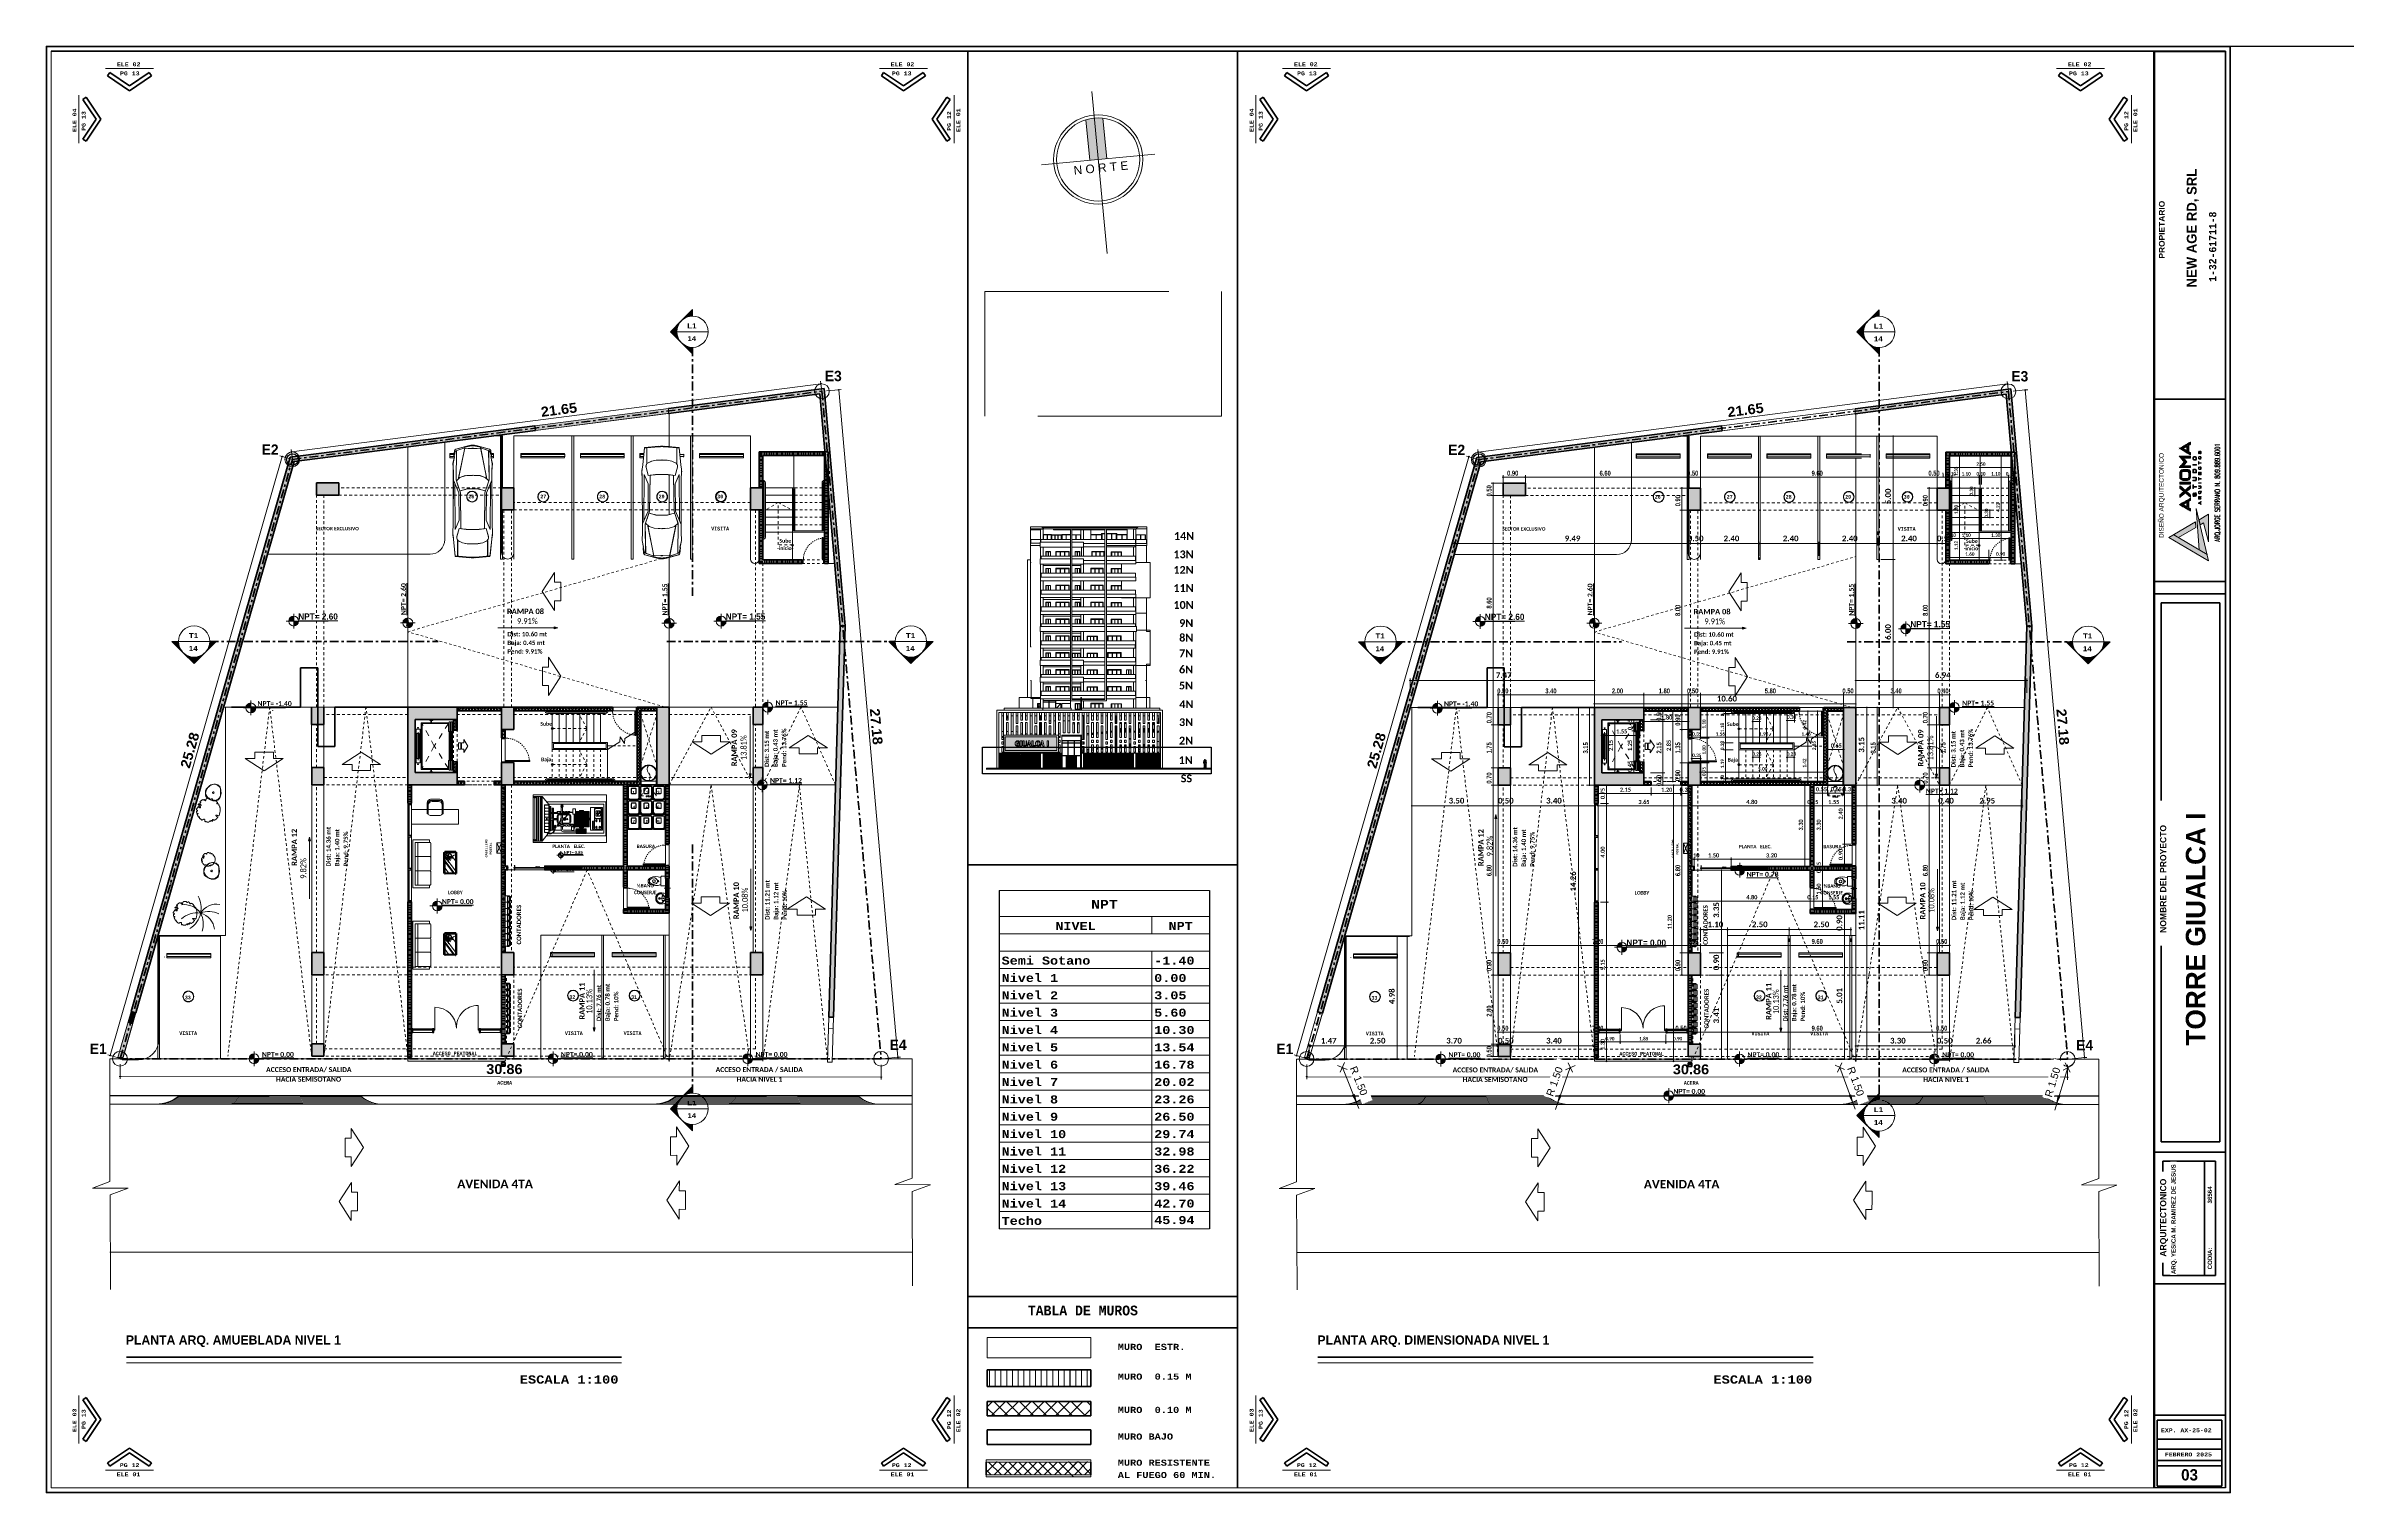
# Model space of a CAD drawing. Header units: metres. Extents: x -144 to 1000, y -717 to 29.
# Drawn here: x 163 to 256.6, y -589.1 to -530.5 of the extents above; entities that cross this region are included whole.
import ezdxf

# ---------------------------------------------------------------- set-up
doc = ezdxf.new("R2010")
doc.units = ezdxf.units.M
for name, pattern in [('Basculante', [0.11625, 0.075, -0.04125]), ('basculante modificado', [0.18, 0.1125, -0.0675]), ('Dash Dot 3_16_', [0.595313, 0.357187, -0.119063, 0, -0.119063]), ('Derribado', [0.36, 0.24, -0.12]), ('IMPORT-LIFT01$0$HIDDEN-Z', [225, 150, -75]), ('Trazo', [0.45, 0.225, -0.225]), ('Trazo_2_', [0.47625, 0.238125, -0.238125])]:
    doc.linetypes.add(name, pattern=pattern)
doc.layers.get('0').update_dxf_attribs({"color": 1})
for name, color, linetype, lineweight in [('A-ANNO-DIMS', 1, 'Continuous', 9), ('A-DETL', 1, 'Continuous', 9), ('A-DETL-GENF', 1, 'Continuous', 9), ('A-DETL-GENF-HDLN', 1, 'Trazo_2_', 9), ('A-DETL-MEDM', 1, 'Continuous', 30), ('A-DETL-THIN', 1, 'Continuous', 9), ('A-DETL-WIDE', 1, 'Continuous', 100), ('A-DOOR', 1, 'Continuous', 9), ('A-DOOR-FRAM', 1, 'Continuous', 9), ('A-DOOR-GLAZ', 1, 'Continuous', 9), ('A-DOOR-HDLN', 1, 'Trazo', 20), ('A-FLOR', 2, 'Continuous', 9), ('A-FLOR-HRAL', 1, 'Continuous', 9), ('A-FLOR-OVHD', 7, 'Basculante', 9), ('A-FLOR-PATT', 8, 'Continuous', 50), ('A-GENM', 1, 'Continuous', 9), ('A-GLAZ', 1, 'Continuous', 9), ('A-GLAZ-CURT', 1, 'Continuous', 9), ('A-GLAZ-CWMG', 1, 'Continuous', 9), ('A-WALL', 4, 'Continuous', 9), ('AX-065-C-SOLAR$0$hatch_polil', 1, 'Continuous', 18), ('AX-065-C-SOLAR$0$TEXT50', 1, 'Continuous', 18), ('C-PRKG', 2, 'Continuous', 9), ('E-ELEC-FIXT', 7, 'Continuous', 9), ('G-ANNO-DIMS', 1, 'Continuous', 9), ('G-ANNO-SCHD', 1, 'Continuous', 9), ('G-ANNO-SYMB', 1, 'Continuous', 9), ('G-ANNO-TEXT', 2, 'Continuous', 9), ('G-ANNO-TTLB', 3, 'Continuous', 18), ('G-ANNO-TTLB-WIDE', 1, 'Continuous', 70), ('G-IMPT', 1, 'Continuous', 9), ('I-FURN', 2, 'Continuous', 9), ('P-SANR-FIXT', 1, 'Continuous', 9), ('Q-SPCQ', 91, 'Continuous', 9), ('S-BEAM', 1, 'Continuous', 9), ('S-COLS', 7, 'Continuous', 9), ('S-STRS', 1, 'Continuous', 9), ('S-STRS-MBND', 1, 'Basculante', 9)]:
    doc.layers.add(name, color=color, linetype=linetype, lineweight=lineweight)
doc.layers.add('A-WALL-PATT', color=7, linetype='Continuous', lineweight=35, true_color=0x9c9c9c)
doc.layers.add('NORTE_dwg', color=7, linetype='Continuous', lineweight=18, true_color=0x767676)
doc.styles.add('Arial', font='arial.ttf', dxfattribs={"height": 0.433594})
doc.styles.add('Arial Black', font='', dxfattribs={"height": 0.15})
doc.styles.add('Arial Black_B', font='ariblk.ttf', dxfattribs={"width": 0.9, "height": 0.1875})
doc.styles.add('Arial Narrow_B', font='ARIALNB.TTF', dxfattribs={"width": 1.2, "height": 0.105})
doc.styles.add('Arial_1', font='arial.ttf', dxfattribs={"height": 0.132717})
doc.styles.add('Arial_2', font='arial.ttf', dxfattribs={"height": 0.095973})
doc.styles.add('Arial_B', font='arialbd.ttf', dxfattribs={"height": 0.0025})
doc.styles.add('Arial_B_1', font='arialbd.ttf', dxfattribs={"height": 0.001786})
doc.styles.add('Britannic Bold_B', font='', dxfattribs={"width": 0.7})
doc.styles.add('Britannic Bold_B_1', font='', dxfattribs={"width": 0.7, "height": 0.4})
doc.styles.add('Britannic Bold_B_2', font='', dxfattribs={"width": 1.1, "height": 0.009})
doc.styles.add('Britannic Bold_B_3', font='', dxfattribs={"width": 0.7})
doc.styles.add('Britannic Bold_B_4', font='', dxfattribs={"height": 0.004465})
doc.styles.add('Britannic Bold_B_5', font='', dxfattribs={"height": 0.006})
doc.styles.add('Britannic Bold_B_6', font='', dxfattribs={"height": 0.005})
doc.styles.add('Britannic Bold_B_8', font='', dxfattribs={"height": 0.006})
doc.styles.add('Calibri', font='calibri.ttf', dxfattribs={"width": 0.9, "height": 0.24})
doc.styles.add('Calibri_B', font='calibrib.ttf', dxfattribs={"height": 0.165})
doc.styles.add('Calibri_B_1', font='calibrib.ttf', dxfattribs={"height": 0.135})
doc.styles.add('Calibri_B_10', font='calibrib.ttf', dxfattribs={"width": 0.8, "height": 0.17})
doc.styles.add('Calibri_B_2', font='calibrib.ttf', dxfattribs={"height": 0.135})
doc.styles.add('Calibri_B_3', font='calibrib.ttf', dxfattribs={"height": 0.15})
doc.styles.add('Calibri_B_4', font='calibrib.ttf', dxfattribs={"height": 0.1125})
doc.styles.add('Calibri_B_5', font='calibrib.ttf', dxfattribs={"height": 0.66})
doc.styles.add('Calibri_B_6', font='calibrib.ttf', dxfattribs={"width": 0.9})
doc.styles.add('Calibri_B_7', font='calibrib.ttf', dxfattribs={"width": 0.8, "height": 0.18})
doc.styles.add('Calibri_B_8', font='calibrib.ttf', dxfattribs={"height": 0.9})
doc.styles.add('Calibri_B_9', font='calibrib.ttf', dxfattribs={"width": 0.8, "height": 0.14})
doc.styles.add('Courier New_B', font='courbd.ttf', dxfattribs={"height": 0.1125})
doc.styles.add('Courier New_B_1', font='courbd.ttf', dxfattribs={"width": 1.2, "height": 0.21})
doc.styles.add('Courier New_B_2', font='courbd.ttf', dxfattribs={"height": 0.0016})
doc.styles.add('Courier New_B_3', font='courbd.ttf', dxfattribs={"height": 0.2625})
doc.styles.add('Courier New_B_4', font='courbd.ttf', dxfattribs={"height": 0.001587})
doc.styles.add('Courier New_B_5', font='courbd.ttf', dxfattribs={"width": 0.8, "height": 0.51})
doc.styles.add('Courier New_B_6', font='courbd.ttf', dxfattribs={"height": 0.002})
doc.styles.add('Courier New_B_8', font='courbd.ttf', dxfattribs={"height": 0.0035})
doc.styles.add('Courier New_B_9', font='courbd.ttf', dxfattribs={"height": 0.003591})
doc.styles.add('RomanD', font='romand__.ttf', dxfattribs={"width": 0.6, "height": 0.002084})
doc.styles.get('Arial Black').set_extended_font_data('Arial Black')
doc.styles.get('Britannic Bold_B').set_extended_font_data('Britannic Bold', bold=True)
doc.styles.get('Britannic Bold_B_1').set_extended_font_data('Britannic Bold', bold=True)
doc.styles.get('Britannic Bold_B_2').set_extended_font_data('Britannic Bold', bold=True)
doc.styles.get('Britannic Bold_B_3').set_extended_font_data('Britannic Bold', bold=True)
doc.styles.get('Britannic Bold_B_4').set_extended_font_data('Britannic Bold', bold=True)
doc.styles.get('Britannic Bold_B_5').set_extended_font_data('Britannic Bold', bold=True)
doc.styles.get('Britannic Bold_B_6').set_extended_font_data('Britannic Bold', bold=True)
doc.styles.get('Britannic Bold_B_8').set_extended_font_data('Britannic Bold', bold=True)

# ---------------------------------------------------------------- blocks, each defined once
blk = doc.blocks.new('Bajo Derecha A2 - 00-LOGO ACROMATICO_dwg-1898258-INDICE Y PORTADA')
at = {"layer": 'G-IMPT', "lineweight": 9}
h = blk.add_hatch(color=256, dxfattribs=at)
edge = h.paths.add_edge_path()
edge.add_spline(control_points=[(2.87733, -17.94751), (2.87727, -17.94752), (2.87839, -17.94689), (2.87544, -17.94859), (2.87467, -17.94903), (2.87104, -17.95112), (2.87406, -17.94991), (2.87182, -17.94959), (2.87331, -17.95042), (2.87385, -17.95074), (2.87427, -17.95098), (2.87485, -17.95132), (2.87571, -17.95181), (2.87603, -17.952), (2.8764, -17.95221), (2.87733, -17.95275), (2.87726, -17.95273), (2.87733, -17.95273)], knot_values=[-1, -1, -1, -1, -0.854167, -0.833333, -0.791667, -0.770833, -0.572917, -0.375, -0.354167, -0.333333, -0.3125, -0.291667, -0.25, -0.208333, -0.1875, -0.166667, 0, 0, 0, 0], degree=3, periodic=0)
edge.add_spline(control_points=[(2.87733, -17.95273), (2.87734, -17.95274), (2.87734, -17.95279), (2.87734, -17.9522), (2.87735, -17.95186), (2.87736, -17.95186), (2.87717, -17.95175), (2.87697, -17.95164), (2.87679, -17.95154), (2.87658, -17.95139), (2.87657, -17.9516), (2.87656, -17.95115), (2.87656, -17.9508), (2.87657, -17.95035), (2.87657, -17.94901), (2.87657, -17.94885), (2.87655, -17.94885), (2.87674, -17.94874), (2.877, -17.94859), (2.8773, -17.94841), (2.87734, -17.94847), (2.87735, -17.94824), (2.87734, -17.94805), (2.87734, -17.94745), (2.87734, -17.9475), (2.87733, -17.94751)], knot_values=[-1, -1, -1, -1, -0.895833, -0.875, -0.854167, -0.78125, -0.75, -0.729167, -0.708333, -0.682292, -0.625, -0.614583, -0.604167, -0.583333, -0.5625, -0.494792, -0.333333, -0.291667, -0.270833, -0.239583, -0.174479, -0.145833, -0.125, -0.104167, 0, 0, 0, 0], degree=3, periodic=0)
edge = h.paths.add_edge_path()
edge.add_spline(control_points=[(2.8744, -17.95015), (2.87434, -17.95011), (2.87399, -17.95033), (2.87526, -17.94959), (2.87682, -17.94872), (2.87574, -17.94884), (2.87579, -17.94969), (2.87579, -17.94991), (2.87579, -17.95005), (2.87579, -17.95013)], knot_values=[-1, -1, -1, -1, -0.666667, -0.619048, -0.571429, -0.142857, -0.095238, -0.047619, 0, 0, 0, 0], degree=3, periodic=0)
edge.add_spline(control_points=[(2.87579, -17.95013), (2.87579, -17.9502), (2.87579, -17.95036), (2.87576, -17.95123), (2.87642, -17.95131), (2.87543, -17.95075), (2.87441, -17.95016), (2.87442, -17.95017), (2.8744, -17.95015)], knot_values=[-1, -1, -1, -1, -0.941176, -0.882353, -0.352941, -0.294118, -0.235294, 0, 0, 0, 0], degree=3, periodic=0)
h = blk.add_hatch(color=256, dxfattribs=at)
edge = h.paths.add_edge_path()
edge.add_line((2.87273, -17.95329), (2.87373, -17.95443))
edge.add_line((2.87373, -17.95443), (2.87472, -17.95558))
edge.add_spline(control_points=[(2.87442, -17.95403), (2.87449, -17.95403), (2.8744, -17.95403), (2.87487, -17.95403), (2.87535, -17.95403), (2.87588, -17.95403), (2.8764, -17.95403), (2.87703, -17.95403), (2.8774, -17.95402), (2.87734, -17.95414), (2.87734, -17.95385), (2.87736, -17.95358), (2.87724, -17.95327), (2.87807, -17.95325), (2.87662, -17.95325), (2.87561, -17.95325), (2.87483, -17.95325), (2.87407, -17.95325), (2.87344, -17.95325), (2.87173, -17.95326), (2.87277, -17.95322), (2.87273, -17.95329)], knot_values=[0, 0, 0, 0, 0.104167, 0.125, 0.145833, 0.166667, 0.1875, 0.208333, 0.25, 0.419271, 0.479167, 0.520833, 0.5625, 0.661458, 0.6875, 0.708333, 0.729167, 0.75, 0.770833, 0.791667, 1, 1, 1, 1], degree=3, periodic=0)
edge = h.paths.add_edge_path()
edge.add_spline(control_points=[(2.87576, -17.95558), (2.87566, -17.95569), (2.87552, -17.95586), (2.87532, -17.9561), (2.87516, -17.95629), (2.87495, -17.95654), (2.87467, -17.95684), (2.87438, -17.95722), (2.87422, -17.95716), (2.87445, -17.95714), (2.87468, -17.95715), (2.875, -17.95715), (2.87551, -17.95715), (2.87608, -17.95715), (2.87647, -17.95715), (2.8767, -17.95715), (2.877, -17.95713), (2.87721, -17.95709), (2.87737, -17.95718), (2.87738, -17.95738), (2.87734, -17.95759), (2.87736, -17.95775), (2.87754, -17.95787), (2.87719, -17.95795), (2.8764, -17.95795), (2.87541, -17.95793), (2.87477, -17.95793), (2.87423, -17.95793), (2.87353, -17.95793), (2.87304, -17.95793), (2.87274, -17.95793)], knot_values=[0, 0, 0, 0, 0.055556, 0.083333, 0.111111, 0.138889, 0.180556, 0.215278, 0.305556, 0.333333, 0.347222, 0.361111, 0.388889, 0.416667, 0.4375, 0.451389, 0.472222, 0.527778, 0.576389, 0.611111, 0.645833, 0.694444, 0.756944, 0.777778, 0.833333, 0.861111, 0.888889, 0.916667, 0.944444, 1, 1, 1, 1], degree=3, periodic=0)
edge.add_spline(control_points=[(2.87274, -17.95793), (2.87271, -17.95793), (2.87275, -17.95787), (2.87297, -17.95762), (2.8736, -17.9569), (2.87395, -17.95649), (2.87432, -17.95607), (2.87472, -17.9556), (2.87473, -17.9556), (2.87472, -17.95558)], knot_values=[0, 0, 0, 0, 0.214286, 0.285714, 0.428571, 0.5, 0.571429, 0.75, 1, 1, 1, 1], degree=3, periodic=0)
edge.add_line((2.87576, -17.95558), (2.8751, -17.95481))
edge.add_line((2.8751, -17.95481), (2.87442, -17.95403))
h = blk.add_hatch(color=256, dxfattribs=at)
edge = h.paths.add_edge_path()
edge.add_spline(control_points=[(2.87734, -17.96092), (2.87734, -17.961), (2.87734, -17.96115), (2.87734, -17.96136), (2.87734, -17.96157), (2.87736, -17.96178), (2.87733, -17.962), (2.87727, -17.96226), (2.87716, -17.96254), (2.87698, -17.96275), (2.87679, -17.96291), (2.87662, -17.96302), (2.87644, -17.96308), (2.87624, -17.96313), (2.87604, -17.96313), (2.87584, -17.96314), (2.87571, -17.96313), (2.87541, -17.96313), (2.87517, -17.96313), (2.87496, -17.96314), (2.87478, -17.96314), (2.8746, -17.96314), (2.87442, -17.96313), (2.87425, -17.96312), (2.87408, -17.96312), (2.8739, -17.96309), (2.87375, -17.96305), (2.8736, -17.96297), (2.87345, -17.96287), (2.87331, -17.96275), (2.87317, -17.96261), (2.87307, -17.96246), (2.87299, -17.96226), (2.87295, -17.96213), (2.87293, -17.96197), (2.87292, -17.96168), (2.87293, -17.96141), (2.87293, -17.96115), (2.87293, -17.96092), (2.87293, -17.96066), (2.8729, -17.96037), (2.8729, -17.96006), (2.87293, -17.95982), (2.87303, -17.95958), (2.87316, -17.95933), (2.8733, -17.95914), (2.87346, -17.95896), (2.87362, -17.95885), (2.87384, -17.95878), (2.87407, -17.95874), (2.87434, -17.95867), (2.87422, -17.95872), (2.87464, -17.95871), (2.87539, -17.95872), (2.87579, -17.95872), (2.87596, -17.95872), (2.8762, -17.95873), (2.87617, -17.95869), (2.87648, -17.95879), (2.87672, -17.95888), (2.87688, -17.95901), (2.87701, -17.95918), (2.87714, -17.95939), (2.87725, -17.9596), (2.87733, -17.9598), (2.87738, -17.95998), (2.87736, -17.96018), (2.87734, -17.96036), (2.87735, -17.96062), (2.87734, -17.9608), (2.87734, -17.96092)], knot_values=[0, 0, 0, 0, 0.019231, 0.033654, 0.048077, 0.067308, 0.079327, 0.096154, 0.115385, 0.134615, 0.149038, 0.163462, 0.182692, 0.201923, 0.221154, 0.240385, 0.269231, 0.288462, 0.307692, 0.317308, 0.326923, 0.336538, 0.346154, 0.355769, 0.365385, 0.375, 0.384615, 0.394231, 0.403846, 0.413462, 0.425481, 0.442308, 0.461538, 0.480769, 0.5, 0.509615, 0.519231, 0.528846, 0.536058, 0.543269, 0.557692, 0.567308, 0.576923, 0.586538, 0.596154, 0.605769, 0.612981, 0.625, 0.634615, 0.644231, 0.658654, 0.706731, 0.721154, 0.769231, 0.778846, 0.793269, 0.808894, 0.84375, 0.860577, 0.875, 0.884615, 0.894231, 0.903846, 0.913462, 0.920673, 0.932692, 0.947115, 0.959135, 0.971154, 1, 1, 1, 1], degree=3, periodic=0)
edge.add_line((2.87734, -17.96092), (2.87734, -17.96092))
edge.add_line((2.87734, -17.96092), (2.87734, -17.96092))
edge = h.paths.add_edge_path()
edge.add_spline(control_points=[(2.87371, -17.96092), (2.87371, -17.96062), (2.87371, -17.96023), (2.87371, -17.95987), (2.87377, -17.95975), (2.87393, -17.95958), (2.87407, -17.95951), (2.87435, -17.95949), (2.87399, -17.9595), (2.87497, -17.9595), (2.87561, -17.9595), (2.87622, -17.95951), (2.87596, -17.95945), (2.87632, -17.95956), (2.87649, -17.95972), (2.87663, -17.96017), (2.87656, -17.95988), (2.87657, -17.96034), (2.87656, -17.96064), (2.87656, -17.96083), (2.87656, -17.96093)], knot_values=[-1, -1, -1, -1, -0.947917, -0.916667, -0.854167, -0.802083, -0.75, -0.682292, -0.583333, -0.541667, -0.5, -0.447917, -0.34375, -0.3125, -0.28125, -0.244792, -0.125, -0.083333, -0.041667, 0, 0, 0, 0], degree=3, periodic=0)
edge.add_spline(control_points=[(2.87656, -17.96093), (2.87656, -17.96104), (2.87656, -17.96123), (2.87656, -17.9618), (2.87658, -17.96187), (2.87651, -17.96207), (2.87637, -17.96226), (2.87604, -17.96238), (2.87634, -17.96235), (2.87559, -17.96235), (2.87498, -17.96235), (2.87379, -17.96234), (2.87438, -17.9624), (2.87397, -17.9623), (2.87383, -17.96219), (2.87368, -17.96187), (2.87371, -17.96197), (2.87371, -17.96159), (2.87371, -17.96118), (2.87371, -17.96092)], knot_values=[-1, -1, -1, -1, -0.958333, -0.916667, -0.791667, -0.739583, -0.697917, -0.65625, -0.541667, -0.5, -0.458333, -0.416667, -0.290365, -0.260417, -0.229167, -0.1875, -0.083333, -0.041667, 0, 0, 0, 0], degree=3, periodic=0)
h = blk.add_hatch(color=256, dxfattribs=at)
edge = h.paths.add_edge_path()
edge.add_spline(control_points=[(2.879, -17.95861), (2.87892, -17.95861), (2.87878, -17.95862), (2.87857, -17.95862), (2.87845, -17.95868), (2.87831, -17.95881), (2.87826, -17.95896), (2.87825, -17.95906), (2.87825, -17.9594), (2.87825, -17.96009), (2.87834, -17.96008), (2.87808, -17.96012), (2.87861, -17.96011), (2.8788, -17.96011), (2.87893, -17.96011), (2.87899, -17.96011)], knot_values=[-1, -1, -1, -1, -0.958333, -0.90625, -0.833333, -0.770833, -0.703125, -0.65625, -0.625, -0.583333, -0.364583, -0.125, -0.083333, -0.041667, 0, 0, 0, 0], degree=3, periodic=0)
edge.add_spline(control_points=[(2.87899, -17.96011), (2.87909, -17.96011), (2.87932, -17.96011), (2.87967, -17.96013), (2.87976, -17.96), (2.87975, -17.96027), (2.87975, -17.95966), (2.87975, -17.95906), (2.87979, -17.9592), (2.87969, -17.95881), (2.87955, -17.95867), (2.87936, -17.95861), (2.87917, -17.95862), (2.87905, -17.95861), (2.879, -17.95861)], knot_values=[-1, -1, -1, -1, -0.916667, -0.833333, -0.635417, -0.458333, -0.416667, -0.375, -0.197917, -0.151042, -0.114583, -0.072917, -0.036458, 0, 0, 0, 0], degree=3, periodic=0)
edge = h.paths.add_edge_path()
edge.add_line((2.87899, -17.95985), (2.87899, -17.95985))
edge.add_line((2.87899, -17.95985), (2.87899, -17.95985))
edge.add_spline(control_points=[(2.87899, -17.95985), (2.87889, -17.95985), (2.8784, -17.95981), (2.87853, -17.96015), (2.87852, -17.95947), (2.87852, -17.95917), (2.87852, -17.95894), (2.8786, -17.95889), (2.87881, -17.95888), (2.87901, -17.95888), (2.8792, -17.95888), (2.87939, -17.95888), (2.87948, -17.95896), (2.87948, -17.95913), (2.87948, -17.95936), (2.87948, -17.95962), (2.87948, -17.95991), (2.87944, -17.95984), (2.87915, -17.95985), (2.87904, -17.95985), (2.87899, -17.95985)], knot_values=[-1, -1, -1, -1, -0.927083, -0.708333, -0.645833, -0.614583, -0.578125, -0.515625, -0.479167, -0.447917, -0.416667, -0.380208, -0.322917, -0.286458, -0.260417, -0.229167, -0.1875, -0.083333, -0.041667, 0, 0, 0, 0], degree=3, periodic=0)
h = blk.add_hatch(color=256, dxfattribs=at)
edge = h.paths.add_edge_path()
edge.add_spline(control_points=[(2.87898, -17.95494), (2.87893, -17.95494), (2.87882, -17.95494), (2.87871, -17.95494), (2.87846, -17.9549), (2.87834, -17.95477), (2.87824, -17.95459), (2.87826, -17.95439), (2.87825, -17.9542), (2.87826, -17.95401), (2.87824, -17.95381), (2.87833, -17.95363), (2.87847, -17.95348), (2.87884, -17.95342), (2.87878, -17.95345), (2.87936, -17.95345), (2.87927, -17.95343), (2.87954, -17.9535), (2.87969, -17.95363), (2.87974, -17.95381), (2.87975, -17.954), (2.87976, -17.95418), (2.87975, -17.95436), (2.87975, -17.95455), (2.87971, -17.95472), (2.87959, -17.95486), (2.87942, -17.95493), (2.87918, -17.95496), (2.87908, -17.95494), (2.87898, -17.95494)], knot_values=[0, 0, 0, 0, 0.052083, 0.09375, 0.119792, 0.145833, 0.169271, 0.197917, 0.229167, 0.252604, 0.28125, 0.3125, 0.338542, 0.369792, 0.5, 0.541667, 0.630208, 0.664062, 0.697917, 0.729167, 0.75, 0.770833, 0.791667, 0.8125, 0.838542, 0.864583, 0.895833, 0.927083, 1, 1, 1, 1], degree=3, periodic=0)
edge.add_line((2.87898, -17.95494), (2.87898, -17.95494))
edge.add_line((2.87898, -17.95494), (2.87898, -17.95494))
edge = h.paths.add_edge_path()
edge.add_line((2.879, -17.95468), (2.879, -17.95468))
edge.add_line((2.879, -17.95468), (2.879, -17.95468))
edge.add_spline(control_points=[(2.879, -17.95468), (2.87893, -17.95468), (2.87881, -17.95468), (2.8786, -17.95467), (2.87851, -17.95459), (2.87852, -17.95436), (2.87852, -17.95418), (2.87852, -17.954), (2.87851, -17.9538), (2.87864, -17.9537), (2.87877, -17.95371), (2.8789, -17.95371), (2.87915, -17.95371), (2.87935, -17.95371), (2.87947, -17.95378), (2.87949, -17.95397), (2.87948, -17.95417), (2.87948, -17.95456), (2.87953, -17.95449), (2.87937, -17.9547), (2.87917, -17.95467), (2.87905, -17.95468), (2.879, -17.95468)], knot_values=[-1, -1, -1, -1, -0.9375, -0.885417, -0.828125, -0.796875, -0.770833, -0.744792, -0.713542, -0.65625, -0.578125, -0.520833, -0.479167, -0.442708, -0.390625, -0.354167, -0.322917, -0.291667, -0.167969, -0.104167, -0.046875, 0, 0, 0, 0], degree=3, periodic=0)
h = blk.add_hatch(color=256, dxfattribs=at)
edge = h.paths.add_edge_path()
edge.add_line((2.8816, -17.96035), (2.8816, -17.96035))
edge.add_line((2.8816, -17.96035), (2.8816, -17.96035))
edge.add_spline(control_points=[(2.8816, -17.96035), (2.88163, -17.96046), (2.88167, -17.9607), (2.8816, -17.96089), (2.8814, -17.96089), (2.88123, -17.96087), (2.88106, -17.96088), (2.88088, -17.96088), (2.88027, -17.96086), (2.88055, -17.96122), (2.88053, -17.96061), (2.88054, -17.95972), (2.88049, -17.95997), (2.88072, -17.95959), (2.88074, -17.96004), (2.88073, -17.9603), (2.88073, -17.96052), (2.88071, -17.96068), (2.88086, -17.96074), (2.88098, -17.96063), (2.88098, -17.9604), (2.88097, -17.96016), (2.88098, -17.95991), (2.88112, -17.95974), (2.88118, -17.95987), (2.88117, -17.96006), (2.88117, -17.96034), (2.88116, -17.96079), (2.8812, -17.9606), (2.8814, -17.96082), (2.88142, -17.96051), (2.88142, -17.96022), (2.8814, -17.95947), (2.88146, -17.95985), (2.88162, -17.95986), (2.8816, -17.96016), (2.8816, -17.96028), (2.8816, -17.96035)], knot_values=[-1, -1, -1, -1, -0.982143, -0.957589, -0.941964, -0.929688, -0.919643, -0.910714, -0.901786, -0.821429, -0.8125, -0.803571, -0.736607, -0.678571, -0.660714, -0.651786, -0.638393, -0.607143, -0.553571, -0.517857, -0.497768, -0.482143, -0.455357, -0.424107, -0.375, -0.352679, -0.339286, -0.323661, -0.263393, -0.216518, -0.205357, -0.196429, -0.180804, -0.098214, -0.053571, -0.026786, 0, 0, 0, 0], degree=3, periodic=0)
h = blk.add_hatch(color=256, dxfattribs=at)
edge = h.paths.add_edge_path()
edge.add_spline(control_points=[(2.88134, -17.95227), (2.88126, -17.95229), (2.88128, -17.95217), (2.88142, -17.95196), (2.88141, -17.95159), (2.88145, -17.95158), (2.88132, -17.95135), (2.88116, -17.95145), (2.88117, -17.95167), (2.88116, -17.9519), (2.88119, -17.95192), (2.88111, -17.95217), (2.88096, -17.95227), (2.88077, -17.95229), (2.88059, -17.95219), (2.88054, -17.952), (2.88052, -17.9518), (2.88053, -17.95157), (2.88056, -17.95139), (2.88066, -17.95125), (2.88077, -17.95122), (2.88084, -17.95123)], knot_values=[-1, -1, -1, -1, -0.770833, -0.710938, -0.677083, -0.578125, -0.505208, -0.4375, -0.395833, -0.354167, -0.290365, -0.260417, -0.229167, -0.197917, -0.166667, -0.135417, -0.114583, -0.088542, -0.0625, -0.03125, 0, 0, 0, 0], degree=3, periodic=0)
edge.add_spline(control_points=[(2.88084, -17.95123), (2.88087, -17.95133), (2.88075, -17.95131), (2.88073, -17.9516), (2.88073, -17.95191), (2.88071, -17.95206), (2.88094, -17.95212), (2.88098, -17.95192), (2.88098, -17.95181), (2.88096, -17.95155), (2.88101, -17.95135), (2.88119, -17.9512), (2.88142, -17.95122), (2.8816, -17.9514), (2.8816, -17.95144), (2.8816, -17.95169), (2.88161, -17.95189), (2.88159, -17.95207), (2.88151, -17.95222), (2.8814, -17.95226), (2.88134, -17.95227)], knot_values=[-1, -1, -1, -1, -0.796875, -0.75, -0.71875, -0.65625, -0.578125, -0.498698, -0.4375, -0.395833, -0.354167, -0.3125, -0.270833, -0.229167, -0.15625, -0.119792, -0.09375, -0.0625, -0.03125, 0, 0, 0, 0], degree=3, periodic=0)
h = blk.add_hatch(color=256, dxfattribs=at)
edge = h.paths.add_edge_path()
edge.add_line((2.87734, -17.96527), (2.87623, -17.96623))
edge.add_line((2.87623, -17.96623), (2.87514, -17.96718))
edge.add_spline(control_points=[(2.87575, -17.96771), (2.87577, -17.96765), (2.87546, -17.96794), (2.87622, -17.96728), (2.8765, -17.96704), (2.87678, -17.96679), (2.8771, -17.96651), (2.87747, -17.96619), (2.87733, -17.96635), (2.87734, -17.96605), (2.87734, -17.96582), (2.87735, -17.96539), (2.87734, -17.96539), (2.87734, -17.96527)], knot_values=[0, 0, 0, 0, 0.208333, 0.25, 0.291667, 0.333333, 0.375, 0.416667, 0.583333, 0.645833, 0.708333, 0.791667, 1, 1, 1, 1], degree=3, periodic=0)
edge = h.paths.add_edge_path()
edge.add_spline(control_points=[(2.87575, -17.96771), (2.87579, -17.96775), (2.87568, -17.96765), (2.87654, -17.9684), (2.87725, -17.96901), (2.87725, -17.96911), (2.87735, -17.96881), (2.87734, -17.9694), (2.87734, -17.9696), (2.87734, -17.97016), (2.87735, -17.97008), (2.87733, -17.9701)], knot_values=[0, 0, 0, 0, 0.208333, 0.25, 0.291667, 0.447917, 0.666667, 0.708333, 0.75, 0.791667, 1, 1, 1, 1], degree=3, periodic=0)
edge.add_spline(control_points=[(2.87733, -17.9701), (2.87755, -17.9703), (2.87759, -17.97034), (2.87729, -17.97008), (2.87686, -17.96971), (2.87622, -17.96915), (2.87557, -17.96859), (2.87502, -17.96811), (2.87485, -17.96797), (2.87498, -17.96809), (2.87514, -17.96823)], knot_values=[0, 0, 0, 0, 0.25, 0.333333, 0.416667, 0.5, 0.583333, 0.666667, 0.833333, 1, 1, 1, 1], degree=3, periodic=0)
edge.add_spline(control_points=[(2.87514, -17.96823), (2.87478, -17.96853), (2.87406, -17.96915), (2.87332, -17.96979), (2.87295, -17.97011)], knot_values=[0, 0, 0, 0, 0.5, 1, 1, 1, 1], degree=3, periodic=0)
edge.add_spline(control_points=[(2.87295, -17.97011), (2.87291, -17.97007), (2.87293, -17.97013), (2.87293, -17.96964), (2.87293, -17.96942), (2.87295, -17.96901), (2.8728, -17.96922), (2.87316, -17.9689), (2.87348, -17.96862), (2.87377, -17.96837), (2.87405, -17.96813), (2.87481, -17.96747), (2.87448, -17.96775), (2.87453, -17.96771)], knot_values=[0, 0, 0, 0, 0.25, 0.291667, 0.333333, 0.416667, 0.583333, 0.625, 0.666667, 0.708333, 0.75, 0.791667, 1, 1, 1, 1], degree=3, periodic=0)
edge.add_spline(control_points=[(2.87453, -17.96771), (2.8745, -17.96766), (2.87455, -17.96771), (2.87424, -17.96744), (2.87398, -17.96721), (2.8737, -17.96697), (2.8734, -17.96671), (2.87288, -17.96626), (2.87309, -17.9664), (2.87292, -17.96643), (2.87293, -17.96602), (2.87293, -17.96566), (2.87293, -17.96543), (2.87293, -17.96531)], knot_values=[0, 0, 0, 0, 0.192308, 0.230769, 0.269231, 0.307692, 0.346154, 0.384615, 0.548077, 0.788462, 0.846154, 0.923077, 1, 1, 1, 1], degree=3, periodic=0)
edge.add_spline(control_points=[(2.87293, -17.96531), (2.87299, -17.96529), (2.87296, -17.9653), (2.87377, -17.966), (2.87417, -17.96634), (2.87444, -17.96658), (2.87511, -17.96716), (2.8751, -17.96714), (2.87514, -17.96718)], knot_values=[0, 0, 0, 0, 0.333333, 0.416667, 0.5, 0.583333, 0.666667, 1, 1, 1, 1], degree=3, periodic=0)
h = blk.add_hatch(color=256, dxfattribs=at)
edge = h.paths.add_edge_path()
edge.add_spline(control_points=[(2.87514, -17.9647), (2.87482, -17.9647), (2.87426, -17.9647), (2.87326, -17.9647), (2.87287, -17.9647), (2.87295, -17.96472), (2.87293, -17.96448), (2.87293, -17.96429), (2.87292, -17.96399), (2.87302, -17.96389), (2.873, -17.96393), (2.87326, -17.96392), (2.8738, -17.96392), (2.87438, -17.96392), (2.87484, -17.96392), (2.87515, -17.96392)], knot_values=[-1, -1, -1, -1, -0.958333, -0.916667, -0.895833, -0.78125, -0.708333, -0.625, -0.552083, -0.40625, -0.208333, -0.166667, -0.125, -0.083333, 0, 0, 0, 0], degree=3, periodic=0)
edge.add_spline(control_points=[(2.87515, -17.96392), (2.87533, -17.96392), (2.87569, -17.96392), (2.87622, -17.96392), (2.87743, -17.96393), (2.87734, -17.96387), (2.87734, -17.96418), (2.87737, -17.96449), (2.87704, -17.96482), (2.87868, -17.9647), (2.87679, -17.9647), (2.87619, -17.9647), (2.87569, -17.9647), (2.87532, -17.9647), (2.87514, -17.9647)], knot_values=[-1, -1, -1, -1, -0.952381, -0.904762, -0.857143, -0.660714, -0.595238, -0.52381, -0.380952, -0.095238, -0.071429, -0.047619, -0.02381, 0, 0, 0, 0], degree=3, periodic=0)
h = blk.add_hatch(color=256, dxfattribs=at)
edge = h.paths.add_edge_path()
edge.add_spline(control_points=[(2.87922, -17.96305), (2.87925, -17.96305), (2.87938, -17.96308), (2.8795, -17.96285), (2.87948, -17.96282), (2.87948, -17.96224), (2.87954, -17.96229), (2.8793, -17.96204), (2.8795, -17.96208), (2.87871, -17.96208), (2.87802, -17.96209), (2.87839, -17.96195), (2.87816, -17.96181), (2.87857, -17.96182), (2.87873, -17.96181), (2.87882, -17.96181)], knot_values=[-1, -1, -1, -1, -0.90625, -0.833333, -0.770833, -0.729167, -0.645833, -0.585938, -0.5, -0.458333, -0.416667, -0.25, -0.083333, -0.041667, 0, 0, 0, 0], degree=3, periodic=0)
edge.add_spline(control_points=[(2.87882, -17.96181), (2.8789, -17.96181), (2.87902, -17.96181), (2.8793, -17.96182), (2.87933, -17.96181), (2.87951, -17.96185), (2.87972, -17.96204), (2.87975, -17.96224), (2.87975, -17.96224), (2.87975, -17.96251), (2.87976, -17.96271), (2.87974, -17.96289), (2.87972, -17.96308), (2.87956, -17.96323), (2.87933, -17.96335), (2.87955, -17.9633), (2.87881, -17.96331), (2.87769, -17.9633), (2.87831, -17.96364), (2.87824, -17.96304), (2.87832, -17.96305), (2.87858, -17.96304), (2.8788, -17.96305), (2.879, -17.96305), (2.87914, -17.96305), (2.87922, -17.96305)], knot_values=[-1, -1, -1, -1, -0.958333, -0.927083, -0.864583, -0.822917, -0.791667, -0.751302, -0.6875, -0.65625, -0.635417, -0.614583, -0.585938, -0.5625, -0.53125, -0.458333, -0.416667, -0.395833, -0.161458, -0.123698, -0.080729, -0.0625, -0.041667, -0.020833, 0, 0, 0, 0], degree=3, periodic=0)
h = blk.add_hatch(color=256, dxfattribs=at)
edge = h.paths.add_edge_path()
edge.add_spline(control_points=[(2.87975, -17.96567), (2.87975, -17.96568), (2.87987, -17.96592), (2.8796, -17.96589), (2.87934, -17.9659), (2.87912, -17.96589), (2.87814, -17.9659), (2.87856, -17.96568), (2.87851, -17.96625), (2.87854, -17.96627), (2.87848, -17.9666), (2.87822, -17.96641), (2.87826, -17.96673), (2.87825, -17.96605), (2.87825, -17.96587), (2.87825, -17.96577)], knot_values=[-1, -1, -1, -1, -0.859375, -0.828125, -0.8125, -0.791667, -0.770833, -0.583333, -0.541667, -0.427083, -0.364583, -0.255208, -0.083333, -0.041667, 0, 0, 0, 0], degree=3, periodic=0)
edge.add_spline(control_points=[(2.87825, -17.96577), (2.87825, -17.96567), (2.87825, -17.96528), (2.87826, -17.96496), (2.87821, -17.96495), (2.87855, -17.96508), (2.87851, -17.96533), (2.87853, -17.96556), (2.87847, -17.96564), (2.87878, -17.96563), (2.879, -17.96563), (2.87923, -17.96563), (2.87985, -17.96563), (2.87973, -17.96562), (2.87975, -17.96567)], knot_values=[-1, -1, -1, -1, -0.958333, -0.84375, -0.619792, -0.5625, -0.520833, -0.46875, -0.369792, -0.333333, -0.291667, -0.25, -0.208333, 0, 0, 0, 0], degree=3, periodic=0)
h = blk.add_hatch(color=256, dxfattribs=at)
edge = h.paths.add_edge_path()
edge.add_spline(control_points=[(2.87974, -17.96861), (2.87975, -17.96873), (2.87976, -17.9689), (2.87975, -17.96911), (2.87975, -17.96929), (2.87972, -17.96947), (2.87956, -17.96962), (2.87927, -17.9698), (2.87933, -17.96953), (2.87928, -17.96948), (2.87949, -17.96935), (2.87948, -17.96916), (2.87949, -17.96889), (2.87948, -17.96863), (2.87943, -17.96848), (2.87919, -17.96847), (2.87912, -17.96869), (2.87914, -17.96866), (2.87913, -17.96904), (2.87914, -17.96925), (2.87911, -17.96945), (2.87902, -17.96958), (2.87883, -17.96971), (2.87861, -17.96972), (2.87841, -17.96963), (2.87828, -17.96946), (2.87825, -17.96929), (2.87825, -17.96911), (2.87825, -17.969), (2.87825, -17.96895)], knot_values=[-1, -1, -1, -1, -0.96875, -0.953125, -0.9375, -0.916667, -0.895833, -0.867188, -0.770833, -0.661458, -0.614583, -0.583333, -0.5625, -0.53125, -0.494792, -0.447917, -0.385417, -0.322917, -0.294271, -0.270833, -0.234375, -0.203125, -0.177083, -0.145833, -0.114583, -0.088542, -0.0625, -0.03125, 0, 0, 0, 0], degree=3, periodic=0)
edge.add_spline(control_points=[(2.87825, -17.96895), (2.87824, -17.96887), (2.87825, -17.96872), (2.87825, -17.9685), (2.87847, -17.96828), (2.87875, -17.96814), (2.87867, -17.96842), (2.87871, -17.96844), (2.8785, -17.9686), (2.87852, -17.96878), (2.87851, -17.96902), (2.87852, -17.96925), (2.87854, -17.9694), (2.87871, -17.96948), (2.8789, -17.96931), (2.87887, -17.96936), (2.87887, -17.96903), (2.87887, -17.9688), (2.87886, -17.9686), (2.8789, -17.96844), (2.87902, -17.96832), (2.8792, -17.96821), (2.8794, -17.96822), (2.87957, -17.96829), (2.8798, -17.96857), (2.87975, -17.96863), (2.87974, -17.96861)], knot_values=[-1, -1, -1, -1, -0.942708, -0.916667, -0.895833, -0.854167, -0.760417, -0.65625, -0.614583, -0.583333, -0.5625, -0.539062, -0.505208, -0.460938, -0.414062, -0.335938, -0.3125, -0.286458, -0.260417, -0.229167, -0.197917, -0.164062, -0.140625, -0.114583, -0.082031, 0, 0, 0, 0], degree=3, periodic=0)
h = blk.add_hatch(color=256, dxfattribs=at)
edge = h.paths.add_edge_path()
edge.add_spline(control_points=[(2.88159, -17.9697), (2.88162, -17.96987), (2.88181, -17.96974), (2.88136, -17.97019), (2.88104, -17.97051), (2.88106, -17.97049), (2.88102, -17.97053)], knot_values=[0, 0, 0, 0, 0.5, 0.611111, 0.722222, 1, 1, 1, 1], degree=3, periodic=0)
edge.add_spline(control_points=[(2.88102, -17.97053), (2.88101, -17.97056), (2.88106, -17.97056), (2.88168, -17.97055), (2.88151, -17.97066), (2.88173, -17.97075), (2.88132, -17.97075), (2.87976, -17.97071), (2.88061, -17.97123), (2.88053, -17.97017), (2.88054, -17.96996), (2.88055, -17.96989), (2.88069, -17.96971), (2.88089, -17.96967), (2.88106, -17.96976), (2.8812, -17.96996), (2.88118, -17.97005), (2.88119, -17.97008)], knot_values=[0, 0, 0, 0, 0.09375, 0.119792, 0.216146, 0.385417, 0.416667, 0.458333, 0.666667, 0.71875, 0.760417, 0.8125, 0.84375, 0.869792, 0.895833, 0.932292, 1, 1, 1, 1], degree=3, periodic=0)
edge.add_spline(control_points=[(2.88119, -17.97008), (2.88125, -17.97004), (2.88133, -17.96995), (2.88147, -17.96981), (2.88154, -17.96974), (2.88159, -17.9697)], knot_values=[0, 0, 0, 0, 0.4, 0.7, 1, 1, 1, 1], degree=3, periodic=0)
h = blk.add_hatch(color=256, dxfattribs=at)
h.paths.add_polyline_path([(2.8795, -17.98231), (2.87934, -17.98011), (2.87047, -17.98531), (2.87243, -17.98647)])
edge = h.paths.add_edge_path()
edge.add_line((2.88472, -17.97693), (2.8847, -17.97693))
edge.add_line((2.88472, -17.97693), (2.88472, -17.98816))
edge.add_line((2.88472, -17.98816), (2.88264, -17.98046))
edge.add_line((2.88264, -17.98046), (2.88127, -17.98126))
edge.add_line((2.88127, -17.98126), (2.88079, -17.97924))
edge.add_line((2.88079, -17.97924), (2.8847, -17.97693))
h = blk.add_hatch(color=256, dxfattribs=at)
edge = h.paths.add_edge_path()
edge.add_spline(control_points=[(2.87438, -17.97304), (2.87439, -17.97307), (2.8742, -17.97295), (2.87501, -17.97342), (2.87665, -17.97433), (2.87576, -17.97477), (2.87579, -17.97338), (2.87579, -17.97302), (2.87579, -17.97262), (2.87579, -17.97225), (2.87579, -17.9723), (2.87579, -17.97223)], knot_values=[-1, -1, -1, -1, -0.833333, -0.791667, -0.75, -0.291667, -0.25, -0.208333, -0.166667, -0.125, 0, 0, 0, 0], degree=3, periodic=0)
edge.add_spline(control_points=[(2.87579, -17.97223), (2.87593, -17.97213), (2.87573, -17.97224), (2.87504, -17.97264), (2.87438, -17.97302), (2.87421, -17.97312), (2.87438, -17.97304)], knot_values=[-1, -1, -1, -1, -0.625, -0.5, -0.375, 0, 0, 0, 0], degree=3, periodic=0)
edge = h.paths.add_edge_path()
edge.add_spline(control_points=[(2.87732, -17.97042), (2.87733, -17.97045), (2.87734, -17.97055), (2.87734, -17.97072), (2.87736, -17.97092), (2.87738, -17.97113), (2.87735, -17.9713), (2.87718, -17.97145), (2.87694, -17.97156), (2.87638, -17.97184), (2.87658, -17.97138), (2.87656, -17.97184), (2.87657, -17.97278), (2.87657, -17.97362), (2.87657, -17.97484), (2.87647, -17.97416), (2.87673, -17.97442), (2.87691, -17.97451), (2.87705, -17.9746), (2.87728, -17.9747), (2.87735, -17.97481), (2.87734, -17.97493), (2.87735, -17.97523), (2.87734, -17.97556), (2.87734, -17.97563), (2.87734, -17.97564)], knot_values=[0, 0, 0, 0, 0.052083, 0.088542, 0.114583, 0.135417, 0.166667, 0.1875, 0.21875, 0.239583, 0.395833, 0.416667, 0.458333, 0.479167, 0.489583, 0.59375, 0.625, 0.65625, 0.6875, 0.729167, 0.791667, 0.84375, 0.875, 0.916667, 1, 1, 1, 1], degree=3, periodic=0)
edge.add_spline(control_points=[(2.87734, -17.97564), (2.87726, -17.97564), (2.87707, -17.97551), (2.87596, -17.97487), (2.87555, -17.97463), (2.8749, -17.97426), (2.87425, -17.97388), (2.87348, -17.97344), (2.87228, -17.97274), (2.87285, -17.97307), (2.87279, -17.97303)], knot_values=[0, 0, 0, 0, 0.375, 0.4375, 0.5, 0.5625, 0.625, 0.6875, 0.75, 1, 1, 1, 1], degree=3, periodic=0)
edge.add_line((2.87732, -17.97042), (2.87506, -17.97172))
edge.add_line((2.87506, -17.97172), (2.87279, -17.97303))
blk.add_hatch(color=256, dxfattribs=at).paths.add_polyline_path([(2.87963, -17.97455), (2.88408, -17.99333), (2.88086, -17.99143)])
h = blk.add_hatch(color=256, dxfattribs=at)
edge = h.paths.add_edge_path()
edge.add_line((2.87047, -17.98531), (2.88408, -17.99333))
edge.add_line((2.88408, -17.99333), (2.88469, -17.99589))
edge.add_line((2.88462, -17.99596), (2.88463, -17.99596))
edge.add_line((2.88463, -17.99596), (2.88465, -17.99596))
edge.add_line((2.88465, -17.99596), (2.88466, -17.99596))
edge.add_line((2.88466, -17.99596), (2.88467, -17.99595))
edge.add_line((2.88467, -17.99595), (2.88468, -17.99594))
edge.add_line((2.88468, -17.99594), (2.88469, -17.99593))
edge.add_line((2.88469, -17.99593), (2.88469, -17.99592))
edge.add_line((2.88469, -17.99592), (2.88469, -17.9959))
edge.add_line((2.88469, -17.9959), (2.88469, -17.99589))
edge.add_line((2.88462, -17.99596), (2.86849, -17.98647))
edge.add_line((2.86849, -17.98647), (2.87047, -17.98531))
blk.add_line((2.88408, -17.99333), (2.87047, -17.98531), dxfattribs=at)
at = {"layer": 'G-IMPT', "lineweight": 9, "flags": 128}
for points in [[(2.88469, -17.9959), (2.87963, -17.97455), (2.88086, -17.99143)], [(2.87243, -17.98647), (2.8795, -17.98231), (2.87934, -17.98011), (2.86849, -17.98647), (2.88462, -17.99596)]]:
    blk.add_lwpolyline(points, dxfattribs=at)
blk.add_lwpolyline([(2.88127, -17.98126), (2.88079, -17.97924), (2.8847, -17.97693), (2.8847, -17.98816), (2.88264, -17.98046)], close=True, dxfattribs=at)
at = {"layer": 'G-IMPT', "lineweight": 9}
blk.add_arc((2.88464, -17.99591), 0.0000548, 252.14358, 5.88745, dxfattribs=at)
for points, knots in [([(2.87733, -17.95273), (2.87728, -17.95273), (2.87724, -17.9527), (2.8772, -17.95267), (2.87667, -17.95237), (2.87614, -17.95206), (2.8756, -17.95175), (2.87472, -17.95124), (2.87383, -17.95073), (2.87294, -17.95022), (2.8729, -17.95019), (2.87287, -17.95017), (2.87283, -17.95015), (2.87281, -17.95013), (2.87281, -17.95011), (2.87283, -17.9501), (2.87286, -17.95008), (2.8729, -17.95006), (2.87293, -17.95004), (2.87435, -17.94922), (2.87577, -17.9484), (2.87719, -17.94758), (2.87723, -17.94755), (2.87728, -17.94752), (2.87733, -17.94751)], [0, 0, 0, 0, 1, 1, 1, 2, 2, 2, 3, 3, 3, 4, 4, 4, 5, 5, 5, 6, 6, 6, 7, 7, 7, 8, 8, 8, 8]), ([(2.8744, -17.95015), (2.87437, -17.95014), (2.87437, -17.95011), (2.87439, -17.9501), (2.87442, -17.95008), (2.87444, -17.95007), (2.87446, -17.95006), (2.87486, -17.94983), (2.87526, -17.9496), (2.87566, -17.94936), (2.87568, -17.94935), (2.8757, -17.94934), (2.87573, -17.94933), (2.87576, -17.94931), (2.87578, -17.94932), (2.87579, -17.94936), (2.87579, -17.94939), (2.87579, -17.94943), (2.87579, -17.94946), (2.87579, -17.94968), (2.87579, -17.94991), (2.87579, -17.95013)], [6, 6, 6, 6, 7, 7, 7, 8, 8, 8, 9, 9, 9, 10, 10, 10, 11, 11, 11, 12, 12, 12, 13, 13, 13, 13]), ([(2.87579, -17.95013), (2.87579, -17.95034), (2.87579, -17.95056), (2.87579, -17.95078), (2.87579, -17.95081), (2.87579, -17.95085), (2.87579, -17.95088), (2.87578, -17.95092), (2.87576, -17.95094), (2.87573, -17.95092), (2.87571, -17.95091), (2.8757, -17.9509), (2.87568, -17.95089), (2.87527, -17.95066), (2.87486, -17.95042), (2.87445, -17.95018), (2.87443, -17.95017), (2.87442, -17.95016), (2.8744, -17.95015)], [0, 0, 0, 0, 1, 1, 1, 2, 2, 2, 3, 3, 3, 4, 4, 4, 5, 5, 5, 6, 6, 6, 6]), ([(2.87733, -17.94751), (2.87734, -17.94753), (2.87734, -17.94753), (2.87734, -17.94754), (2.87734, -17.9478), (2.87734, -17.94807), (2.87734, -17.94833), (2.87734, -17.94838), (2.87732, -17.94841), (2.87728, -17.94843), (2.87708, -17.94854), (2.87689, -17.94866), (2.87669, -17.94877), (2.87666, -17.94879), (2.87663, -17.94881), (2.8766, -17.94882), (2.87658, -17.94884), (2.87657, -17.94886), (2.87657, -17.94888), (2.87657, -17.94892), (2.87657, -17.94895), (2.87657, -17.94899), (2.87657, -17.94974), (2.87657, -17.9505), (2.87657, -17.95126), (2.87657, -17.95144), (2.87655, -17.95139), (2.87669, -17.95148), (2.87689, -17.95159), (2.87708, -17.9517), (2.87728, -17.95182), (2.87732, -17.95184), (2.87734, -17.95187), (2.87734, -17.95192), (2.87734, -17.95218), (2.87734, -17.95244), (2.87734, -17.9527), (2.87734, -17.95271), (2.87734, -17.95272), (2.87733, -17.95273)], [8, 8, 8, 8, 9, 9, 9, 10, 10, 10, 11, 11, 11, 12, 12, 12, 13, 13, 13, 14, 14, 14, 15, 15, 15, 16, 16, 16, 17, 17, 17, 18, 18, 18, 19, 19, 19, 20, 20, 20, 21, 21, 21, 21]), ([(2.87273, -17.95329), (2.87275, -17.95324), (2.87278, -17.95325), (2.8728, -17.95325), (2.87289, -17.95325), (2.87298, -17.95325), (2.87307, -17.95325), (2.87444, -17.95325), (2.87581, -17.95325), (2.87718, -17.95325), (2.87736, -17.95325), (2.87734, -17.95323), (2.87734, -17.95342), (2.87734, -17.9536), (2.87734, -17.95378), (2.87734, -17.95396), (2.87734, -17.95403), (2.87734, -17.95403), (2.87727, -17.95403), (2.87723, -17.95403), (2.87719, -17.95403), (2.87715, -17.95403), (2.8763, -17.95403), (2.87545, -17.95403), (2.8746, -17.95403), (2.87455, -17.95403), (2.8745, -17.95403), (2.87442, -17.95403)], [19, 19, 19, 19, 20, 20, 20, 21, 21, 21, 22, 22, 22, 23, 23, 23, 24, 24, 24, 25, 25, 25, 26, 26, 26, 27, 27, 27, 28, 28, 28, 28]), ([(2.87274, -17.95793), (2.87274, -17.95787), (2.87278, -17.95784), (2.87281, -17.95781), (2.87321, -17.95735), (2.87361, -17.95689), (2.87401, -17.95643), (2.87422, -17.95618), (2.87443, -17.95594), (2.87465, -17.95569), (2.87467, -17.95566), (2.87471, -17.95563), (2.87472, -17.95558)], [14, 14, 14, 14, 15, 15, 15, 16, 16, 16, 17, 17, 17, 18, 18, 18, 18]), ([(2.87576, -17.95558), (2.87574, -17.95564), (2.8757, -17.95567), (2.87566, -17.95571), (2.87528, -17.95615), (2.87491, -17.95658), (2.87453, -17.95702), (2.8745, -17.95705), (2.87448, -17.95708), (2.87445, -17.95711), (2.87444, -17.95712), (2.87445, -17.95714), (2.87447, -17.95714), (2.87452, -17.95714), (2.87457, -17.95715), (2.87463, -17.95715), (2.87547, -17.95715), (2.8763, -17.95715), (2.87714, -17.95715), (2.87719, -17.95715), (2.87723, -17.95715), (2.87727, -17.95715), (2.87733, -17.95715), (2.87734, -17.95716), (2.87734, -17.95722), (2.87734, -17.95743), (2.87734, -17.95764), (2.87734, -17.95785), (2.87734, -17.95792), (2.87733, -17.95793), (2.87726, -17.95793), (2.87723, -17.95793), (2.87719, -17.95793), (2.87716, -17.95793), (2.87574, -17.95793), (2.87431, -17.95793), (2.87289, -17.95793), (2.87284, -17.95793), (2.87279, -17.95793), (2.87274, -17.95793)], [1, 1, 1, 1, 2, 2, 2, 3, 3, 3, 4, 4, 4, 5, 5, 5, 6, 6, 6, 7, 7, 7, 8, 8, 8, 9, 9, 9, 10, 10, 10, 11, 11, 11, 12, 12, 12, 13, 13, 13, 14, 14, 14, 14]), ([(2.87734, -17.96092), (2.87734, -17.96123), (2.87734, -17.96154), (2.87734, -17.96185), (2.87734, -17.96227), (2.87716, -17.9626), (2.87684, -17.96286), (2.87662, -17.96304), (2.87637, -17.96312), (2.87609, -17.96313), (2.8759, -17.96314), (2.87571, -17.96313), (2.87551, -17.96313), (2.87508, -17.96313), (2.87466, -17.96313), (2.87423, -17.96313), (2.87377, -17.96313), (2.87342, -17.96293), (2.87316, -17.96257), (2.87301, -17.96237), (2.87293, -17.96213), (2.87293, -17.96188), (2.87293, -17.96124), (2.87293, -17.96061), (2.87293, -17.95997), (2.87293, -17.9593), (2.87353, -17.95874), (2.87413, -17.95872), (2.87419, -17.95872), (2.87424, -17.95872), (2.8743, -17.95872), (2.87486, -17.95872), (2.87542, -17.95872), (2.87598, -17.95872), (2.87611, -17.95872), (2.87624, -17.95872), (2.87636, -17.95875), (2.87682, -17.95885), (2.87733, -17.95932), (2.87734, -17.95995), (2.87735, -17.96027), (2.87734, -17.9606), (2.87734, -17.96092)], [0, 0, 0, 0, 1, 1, 1, 2, 2, 2, 3, 3, 3, 4, 4, 4, 5, 5, 5, 6, 6, 6, 7, 7, 7, 8, 8, 8, 9, 9, 9, 10, 10, 10, 11, 11, 11, 12, 12, 12, 13, 13, 13, 14, 14, 14, 14]), ([(2.87371, -17.96092), (2.87371, -17.96064), (2.87371, -17.96035), (2.87371, -17.96007), (2.87371, -17.9599), (2.87375, -17.95976), (2.87387, -17.95964), (2.87397, -17.95955), (2.87408, -17.9595), (2.8742, -17.9595), (2.87424, -17.9595), (2.87428, -17.9595), (2.87432, -17.9595), (2.87486, -17.9595), (2.8754, -17.9595), (2.87593, -17.9595), (2.87597, -17.9595), (2.87601, -17.9595), (2.87605, -17.9595), (2.87635, -17.95951), (2.87656, -17.95972), (2.87656, -17.96002), (2.87657, -17.96005), (2.87656, -17.96008), (2.87656, -17.96011), (2.87656, -17.96038), (2.87656, -17.96066), (2.87656, -17.96093)], [8.5, 8.5, 8.5, 8.5, 9, 9, 9, 10, 10, 10, 11, 11, 11, 12, 12, 12, 13, 13, 13, 14, 14, 14, 15, 15, 15, 16, 16, 16, 17, 17, 17, 17]), ([(2.87898, -17.95494), (2.87888, -17.95494), (2.87879, -17.95494), (2.87869, -17.95494), (2.87845, -17.95495), (2.87825, -17.95473), (2.87825, -17.95451), (2.87826, -17.9543), (2.87825, -17.95409), (2.87825, -17.95388), (2.87825, -17.95367), (2.87843, -17.95347), (2.87863, -17.95345), (2.87868, -17.95345), (2.87872, -17.95345), (2.87877, -17.95345), (2.87892, -17.95345), (2.87908, -17.95345), (2.87924, -17.95345), (2.87929, -17.95345), (2.87934, -17.95345), (2.87939, -17.95346), (2.87955, -17.95348), (2.87972, -17.95364), (2.87974, -17.95381), (2.87976, -17.95407), (2.87977, -17.95433), (2.87973, -17.95459), (2.87971, -17.95479), (2.87954, -17.95493), (2.87934, -17.95494), (2.87922, -17.95495), (2.8791, -17.95494), (2.87898, -17.95494)], [0, 0, 0, 0, 1, 1, 1, 2, 2, 2, 3, 3, 3, 4, 4, 4, 5, 5, 5, 6, 6, 6, 7, 7, 7, 8, 8, 8, 9, 9, 9, 10, 10, 10, 11, 11, 11, 11]), ([(2.87899, -17.95692), (2.8788, -17.95692), (2.8786, -17.95692), (2.8784, -17.95692), (2.87837, -17.95692), (2.87833, -17.95692), (2.8783, -17.95691), (2.87827, -17.95691), (2.87826, -17.95689), (2.87825, -17.95687), (2.87825, -17.95683), (2.87825, -17.9568), (2.87825, -17.95676), (2.87825, -17.95665), (2.87825, -17.95665), (2.87837, -17.95665), (2.87858, -17.95665), (2.87879, -17.95665), (2.879, -17.95665)], [0, 0, 0, 0, 1, 1, 1, 2, 2, 2, 3, 3, 3, 4, 4, 4, 5, 5, 5, 5.5, 5.5, 5.5, 5.5]), ([(2.87899, -17.96011), (2.87879, -17.96011), (2.87858, -17.96011), (2.87838, -17.96011), (2.87835, -17.96011), (2.87832, -17.96011), (2.87829, -17.96011), (2.87827, -17.96011), (2.87826, -17.9601), (2.87826, -17.96007), (2.87825, -17.96005), (2.87825, -17.96003), (2.87825, -17.96), (2.87825, -17.95969), (2.87825, -17.95938), (2.87825, -17.95907), (2.87825, -17.95895), (2.87829, -17.95884), (2.87838, -17.95875), (2.87846, -17.95867), (2.87856, -17.95862), (2.87868, -17.95862), (2.87879, -17.95862), (2.87889, -17.95861), (2.879, -17.95861)], [0, 0, 0, 0, 1, 1, 1, 2, 2, 2, 3, 3, 3, 4, 4, 4, 5, 5, 5, 6, 6, 6, 7, 7, 7, 7.5, 7.5, 7.5, 7.5]), ([(2.879, -17.95468), (2.8789, -17.95468), (2.8788, -17.95468), (2.8787, -17.95468), (2.87859, -17.95467), (2.87852, -17.95461), (2.87852, -17.95449), (2.87852, -17.95429), (2.87852, -17.9541), (2.87852, -17.9539), (2.87852, -17.95379), (2.87858, -17.95373), (2.87869, -17.95371), (2.87874, -17.95371), (2.87879, -17.95371), (2.87884, -17.95371), (2.87898, -17.95371), (2.87912, -17.95371), (2.87927, -17.95371), (2.87942, -17.95372), (2.87948, -17.95378), (2.87948, -17.95393), (2.87949, -17.95411), (2.87948, -17.95429), (2.87948, -17.95446), (2.87948, -17.95448), (2.87948, -17.9545), (2.87948, -17.95452), (2.87946, -17.95462), (2.8794, -17.95467), (2.87931, -17.95468), (2.87921, -17.95468), (2.8791, -17.95468), (2.879, -17.95468)], [0, 0, 0, 0, 1, 1, 1, 2, 2, 2, 3, 3, 3, 4, 4, 4, 5, 5, 5, 6, 6, 6, 7, 7, 7, 8, 8, 8, 9, 9, 9, 10, 10, 10, 11, 11, 11, 11]), ([(2.87899, -17.95985), (2.87885, -17.95985), (2.87871, -17.95985), (2.87857, -17.95985), (2.87854, -17.95985), (2.87852, -17.95983), (2.87852, -17.95979), (2.87852, -17.95978), (2.87852, -17.95977), (2.87852, -17.95976), (2.87852, -17.95954), (2.87852, -17.95931), (2.87852, -17.95909), (2.87852, -17.95895), (2.87858, -17.95889), (2.87872, -17.95888), (2.8789, -17.95888), (2.87909, -17.95888), (2.87928, -17.95888), (2.87941, -17.95888), (2.87948, -17.95895), (2.87948, -17.95908), (2.87949, -17.95931), (2.87948, -17.95954), (2.87948, -17.95977), (2.87948, -17.95984), (2.87947, -17.95985), (2.8794, -17.95985), (2.87926, -17.95985), (2.87913, -17.95985), (2.87899, -17.95985)], [0, 0, 0, 0, 1, 1, 1, 2, 2, 2, 3, 3, 3, 4, 4, 4, 5, 5, 5, 6, 6, 6, 7, 7, 7, 8, 8, 8, 9, 9, 9, 10, 10, 10, 10]), ([(2.879, -17.95665), (2.87921, -17.95665), (2.87942, -17.95665), (2.87963, -17.95665), (2.87966, -17.95665), (2.87968, -17.95665), (2.87971, -17.95665), (2.87973, -17.95666), (2.87974, -17.95667), (2.87975, -17.95669), (2.87975, -17.9567), (2.87975, -17.95671), (2.87975, -17.95672), (2.87975, -17.95694), (2.87977, -17.95692), (2.87957, -17.95692), (2.87938, -17.95692), (2.87918, -17.95692), (2.87899, -17.95692)], [5.5, 5.5, 5.5, 5.5, 6, 6, 6, 7, 7, 7, 8, 8, 8, 9, 9, 9, 10, 10, 10, 11, 11, 11, 11]), ([(2.879, -17.95861), (2.8791, -17.95861), (2.87921, -17.95862), (2.87931, -17.95862), (2.87956, -17.95862), (2.87973, -17.95882), (2.87974, -17.95901), (2.87975, -17.95905), (2.87975, -17.95909), (2.87975, -17.95912), (2.87975, -17.95941), (2.87975, -17.9597), (2.87975, -17.95998), (2.87975, -17.96001), (2.87975, -17.96004), (2.87975, -17.96007), (2.87974, -17.9601), (2.87972, -17.96011), (2.8797, -17.96011), (2.87963, -17.96011), (2.87956, -17.96011), (2.87949, -17.96011), (2.87932, -17.96011), (2.87916, -17.96011), (2.87899, -17.96011)], [7.5, 7.5, 7.5, 7.5, 8, 8, 8, 9, 9, 9, 10, 10, 10, 11, 11, 11, 12, 12, 12, 13, 13, 13, 14, 14, 14, 15, 15, 15, 15]), ([(2.88134, -17.95227), (2.88131, -17.95228), (2.8813, -17.95227), (2.88129, -17.95224), (2.88129, -17.95221), (2.88129, -17.95218), (2.88129, -17.95214), (2.88129, -17.95212), (2.8813, -17.95209), (2.88133, -17.95208), (2.8814, -17.95205), (2.88142, -17.95199), (2.88142, -17.95191), (2.88141, -17.9518), (2.88141, -17.95169), (2.88141, -17.95157), (2.88141, -17.95156), (2.88142, -17.95154), (2.88141, -17.95153), (2.88141, -17.95146), (2.88136, -17.95141), (2.88129, -17.9514), (2.88123, -17.9514), (2.88117, -17.95145), (2.88117, -17.95153), (2.88116, -17.95163), (2.88117, -17.95174), (2.88117, -17.95185), (2.88117, -17.9519), (2.88117, -17.95196), (2.88116, -17.95201), (2.88114, -17.95216), (2.88102, -17.95227), (2.88087, -17.95228), (2.88072, -17.95229), (2.88058, -17.95219), (2.88055, -17.95204), (2.88052, -17.95185), (2.88052, -17.95164), (2.88055, -17.95144), (2.88058, -17.9513), (2.88069, -17.95123), (2.88084, -17.95123)], [13, 13, 13, 13, 14, 14, 14, 15, 15, 15, 16, 16, 16, 17, 17, 17, 18, 18, 18, 19, 19, 19, 20, 20, 20, 21, 21, 21, 22, 22, 22, 23, 23, 23, 24, 24, 24, 25, 25, 25, 26, 26, 26, 27, 27, 27, 27]), ([(2.8816, -17.9539), (2.8816, -17.95397), (2.8816, -17.95405), (2.8816, -17.95412), (2.88159, -17.95429), (2.88148, -17.95441), (2.88132, -17.95443), (2.88115, -17.95444), (2.88099, -17.95443), (2.88083, -17.95443), (2.88066, -17.95442), (2.88055, -17.9543), (2.88054, -17.95413), (2.88053, -17.95397), (2.88053, -17.95382), (2.88054, -17.95367), (2.88054, -17.95349), (2.88069, -17.95336), (2.88085, -17.95336), (2.881, -17.95337), (2.88115, -17.95336), (2.8813, -17.95337), (2.88148, -17.95337), (2.88159, -17.95349), (2.8816, -17.95368), (2.8816, -17.95375), (2.8816, -17.95383), (2.8816, -17.9539)], [0, 0, 0, 0, 1, 1, 1, 2, 2, 2, 3, 3, 3, 4, 4, 4, 5, 5, 5, 6, 6, 6, 7, 7, 7, 8, 8, 8, 9, 9, 9, 9]), ([(2.88053, -17.95604), (2.88053, -17.95589), (2.88053, -17.95573), (2.88054, -17.95557), (2.88054, -17.95552), (2.88055, -17.95551), (2.8806, -17.95551), (2.88072, -17.9555), (2.88073, -17.95551), (2.88073, -17.95564), (2.88073, -17.95573), (2.88073, -17.95581), (2.88073, -17.9559), (2.88073, -17.95593), (2.88075, -17.95595), (2.88078, -17.95595), (2.88085, -17.95595), (2.88092, -17.95595), (2.88098, -17.95595), (2.88117, -17.95595), (2.88135, -17.95595), (2.88153, -17.95595), (2.88159, -17.95595), (2.8816, -17.95596), (2.8816, -17.95602), (2.8816, -17.95604), (2.8816, -17.95607), (2.8816, -17.95609), (2.8816, -17.95612), (2.88158, -17.95614), (2.88155, -17.95614), (2.88151, -17.95614), (2.88147, -17.95614), (2.88143, -17.95614), (2.88124, -17.95614), (2.88105, -17.95614), (2.88086, -17.95614), (2.88083, -17.95614), (2.88081, -17.95614), (2.88078, -17.95614), (2.88075, -17.95614), (2.88073, -17.95616), (2.88073, -17.9562), (2.88073, -17.95628), (2.88073, -17.95636), (2.88073, -17.95645), (2.88073, -17.95658), (2.88073, -17.95658), (2.8806, -17.95658), (2.88055, -17.95657), (2.88054, -17.95656), (2.88054, -17.9565), (2.88053, -17.95635), (2.88053, -17.9562), (2.88053, -17.95604)], [0, 0, 0, 0, 1, 1, 1, 2, 2, 2, 3, 3, 3, 4, 4, 4, 5, 5, 5, 6, 6, 6, 7, 7, 7, 8, 8, 8, 9, 9, 9, 10, 10, 10, 11, 11, 11, 12, 12, 12, 13, 13, 13, 14, 14, 14, 15, 15, 15, 16, 16, 16, 17, 17, 17, 18, 18, 18, 18]), ([(2.88123, -17.95776), (2.88123, -17.95767), (2.88123, -17.95765), (2.88133, -17.95767), (2.88148, -17.95768), (2.88159, -17.9578), (2.8816, -17.95795), (2.8816, -17.95811), (2.8816, -17.95828), (2.8816, -17.95844), (2.88159, -17.95859), (2.88148, -17.95871), (2.88133, -17.95872), (2.88116, -17.95873), (2.88098, -17.95873), (2.88081, -17.95872), (2.88066, -17.95871), (2.88055, -17.95859), (2.88054, -17.95844), (2.88053, -17.95827), (2.88053, -17.95811), (2.88054, -17.95795), (2.88055, -17.95777), (2.8807, -17.95765), (2.88087, -17.95766), (2.88089, -17.95767), (2.88091, -17.95768), (2.88091, -17.9577), (2.88091, -17.95774), (2.88091, -17.95779), (2.88091, -17.95782)], [9, 9, 9, 9, 10, 10, 10, 11, 11, 11, 12, 12, 12, 13, 13, 13, 14, 14, 14, 15, 15, 15, 16, 16, 16, 17, 17, 17, 18, 18, 18, 19, 19, 19, 19]), ([(2.8816, -17.96035), (2.8816, -17.9605), (2.8816, -17.96065), (2.8816, -17.9608), (2.8816, -17.96087), (2.88159, -17.96088), (2.88152, -17.96088), (2.88122, -17.96088), (2.88092, -17.96088), (2.88062, -17.96088), (2.88061, -17.96088), (2.8806, -17.96088), (2.88059, -17.96088), (2.88055, -17.96087), (2.88054, -17.96086), (2.88054, -17.96082), (2.88054, -17.9608), (2.88053, -17.96078), (2.88053, -17.96076), (2.88053, -17.96048), (2.88053, -17.9602), (2.88053, -17.95992), (2.88053, -17.9599), (2.88054, -17.95988), (2.88054, -17.95986), (2.88054, -17.95983), (2.88056, -17.95982), (2.88059, -17.95982), (2.8806, -17.95981), (2.88061, -17.95981), (2.88063, -17.95981), (2.88072, -17.95981), (2.88073, -17.95982), (2.88073, -17.95991), (2.88073, -17.96012), (2.88073, -17.96032), (2.88073, -17.96052), (2.88073, -17.96056), (2.88073, -17.9606), (2.88073, -17.96064), (2.88073, -17.96067), (2.88075, -17.96068), (2.88078, -17.96068), (2.88083, -17.96069), (2.88087, -17.96068), (2.88092, -17.96069), (2.88096, -17.96069), (2.88097, -17.96066), (2.88097, -17.96063), (2.88097, -17.96048), (2.88097, -17.96032), (2.88097, -17.96017), (2.88097, -17.9601), (2.88097, -17.96002), (2.88097, -17.95995), (2.88098, -17.95981), (2.88099, -17.9598), (2.88113, -17.95982), (2.88115, -17.95982), (2.88116, -17.95983), (2.88116, -17.95985), (2.88117, -17.95989), (2.88117, -17.95992), (2.88117, -17.95996), (2.88117, -17.96014), (2.88117, -17.96033), (2.88117, -17.96052), (2.88117, -17.96056), (2.88117, -17.9606), (2.88117, -17.96064), (2.88117, -17.96067), (2.88118, -17.96068), (2.88121, -17.96068), (2.88125, -17.96069), (2.88129, -17.96069), (2.88133, -17.96069), (2.88141, -17.96068), (2.88141, -17.96068), (2.88141, -17.9606), (2.88142, -17.96038), (2.88141, -17.96017), (2.88141, -17.95995), (2.88141, -17.95992), (2.88141, -17.95988), (2.88142, -17.95985), (2.88142, -17.95984), (2.88144, -17.95982), (2.88145, -17.95982), (2.88147, -17.95981), (2.8815, -17.95981), (2.88152, -17.95981), (2.88159, -17.95981), (2.8816, -17.95982), (2.8816, -17.95989), (2.8816, -17.95997), (2.8816, -17.96004), (2.8816, -17.96012), (2.8816, -17.9602), (2.8816, -17.96027), (2.8816, -17.96035)], [0, 0, 0, 0, 1, 1, 1, 2, 2, 2, 3, 3, 3, 4, 4, 4, 5, 5, 5, 6, 6, 6, 7, 7, 7, 8, 8, 8, 9, 9, 9, 10, 10, 10, 11, 11, 11, 12, 12, 12, 13, 13, 13, 14, 14, 14, 15, 15, 15, 16, 16, 16, 17, 17, 17, 18, 18, 18, 19, 19, 19, 20, 20, 20, 21, 21, 21, 22, 22, 22, 23, 23, 23, 24, 24, 24, 25, 25, 25, 26, 26, 26, 27, 27, 27, 28, 28, 28, 29, 29, 29, 30, 30, 30, 31, 31, 31, 32, 32, 32, 33, 33, 33, 33]), ([(2.88084, -17.95123), (2.88086, -17.95126), (2.88085, -17.9513), (2.88085, -17.95134), (2.88086, -17.95137), (2.88084, -17.9514), (2.88081, -17.95141), (2.88076, -17.95143), (2.88073, -17.95148), (2.88073, -17.95154), (2.88073, -17.95168), (2.88073, -17.95182), (2.88073, -17.95197), (2.88073, -17.95201), (2.88075, -17.95205), (2.8808, -17.95207), (2.88088, -17.95211), (2.88096, -17.95206), (2.88097, -17.95198), (2.88098, -17.95194), (2.88097, -17.9519), (2.88097, -17.95186), (2.88098, -17.95174), (2.88097, -17.95162), (2.88098, -17.9515), (2.88098, -17.95137), (2.88109, -17.95125), (2.88122, -17.95122), (2.88135, -17.95119), (2.88149, -17.95125), (2.88156, -17.95137), (2.88159, -17.95141), (2.8816, -17.95146), (2.8816, -17.95151), (2.8816, -17.95167), (2.8816, -17.95183), (2.8816, -17.95198), (2.88159, -17.95213), (2.88148, -17.95225), (2.88134, -17.95227)], [0, 0, 0, 0, 1, 1, 1, 2, 2, 2, 3, 3, 3, 4, 4, 4, 5, 5, 5, 6, 6, 6, 7, 7, 7, 8, 8, 8, 9, 9, 9, 10, 10, 10, 11, 11, 11, 12, 12, 12, 13, 13, 13, 13]), ([(2.88107, -17.95424), (2.881, -17.95424), (2.88093, -17.95424), (2.88085, -17.95424), (2.88078, -17.95423), (2.88073, -17.95419), (2.88073, -17.95412), (2.88073, -17.95397), (2.88073, -17.95382), (2.88073, -17.95367), (2.88073, -17.9536), (2.88078, -17.95356), (2.88085, -17.95356), (2.88093, -17.95355), (2.88101, -17.95355), (2.88109, -17.95355)], [4.5, 4.5, 4.5, 4.5, 5, 5, 5, 6, 6, 6, 7, 7, 7, 8, 8, 8, 9, 9, 9, 9]), ([(2.88091, -17.95782), (2.8809, -17.95783), (2.8809, -17.95784), (2.8809, -17.95784), (2.88074, -17.95788), (2.88073, -17.95789), (2.88073, -17.95805), (2.88073, -17.95816), (2.88073, -17.95827), (2.88073, -17.95839), (2.88073, -17.95849), (2.88077, -17.95853), (2.88087, -17.95854), (2.881, -17.95854), (2.88114, -17.95854), (2.88127, -17.95854), (2.88137, -17.95853), (2.88141, -17.95849), (2.88141, -17.95839), (2.88142, -17.95826), (2.88142, -17.95813), (2.88141, -17.958), (2.88141, -17.95791), (2.88139, -17.95788), (2.8813, -17.95785), (2.88123, -17.95783), (2.88123, -17.95783), (2.88123, -17.95776)], [0, 0, 0, 0, 1, 1, 1, 2, 2, 2, 3, 3, 3, 4, 4, 4, 5, 5, 5, 6, 6, 6, 7, 7, 7, 8, 8, 8, 9, 9, 9, 9]), ([(2.88109, -17.95355), (2.88115, -17.95355), (2.88122, -17.95355), (2.88128, -17.95355), (2.88136, -17.95356), (2.88141, -17.9536), (2.88141, -17.95368), (2.88142, -17.95382), (2.88142, -17.95397), (2.88141, -17.95411), (2.88141, -17.95419), (2.88136, -17.95423), (2.88128, -17.95424), (2.88121, -17.95424), (2.88114, -17.95424), (2.88107, -17.95424)], [0, 0, 0, 0, 1, 1, 1, 2, 2, 2, 3, 3, 3, 4, 4, 4, 4.5, 4.5, 4.5, 4.5]), ([(2.87514, -17.9647), (2.87446, -17.9647), (2.87378, -17.9647), (2.8731, -17.9647), (2.87291, -17.9647), (2.87293, -17.96472), (2.87293, -17.96454), (2.87293, -17.96438), (2.87293, -17.96422), (2.87293, -17.96406), (2.87293, -17.96391), (2.87292, -17.96393), (2.87308, -17.96392), (2.87311, -17.96392), (2.87314, -17.96392), (2.87317, -17.96392), (2.87383, -17.96392), (2.87449, -17.96392), (2.87515, -17.96392)], [5.5, 5.5, 5.5, 5.5, 6, 6, 6, 7, 7, 7, 8, 8, 8, 9, 9, 9, 10, 10, 10, 11, 11, 11, 11]), ([(2.87295, -17.97011), (2.87292, -17.97007), (2.87293, -17.97004), (2.87293, -17.97002), (2.87293, -17.96975), (2.87293, -17.96947), (2.87293, -17.9692), (2.87293, -17.96913), (2.87295, -17.96908), (2.87301, -17.96903), (2.87348, -17.96863), (2.87394, -17.96822), (2.87441, -17.96782), (2.87445, -17.96778), (2.87449, -17.96775), (2.87453, -17.96771)], [26, 26, 26, 26, 27, 27, 27, 28, 28, 28, 29, 29, 29, 30, 30, 30, 31, 31, 31, 31]), ([(2.87293, -17.96531), (2.87298, -17.96529), (2.873, -17.96533), (2.87302, -17.96535), (2.8734, -17.96567), (2.87377, -17.966), (2.87415, -17.96632), (2.87445, -17.96659), (2.87475, -17.96685), (2.87505, -17.96711), (2.87508, -17.96713), (2.87511, -17.96715), (2.87514, -17.96718)], [36, 36, 36, 36, 37, 37, 37, 38, 38, 38, 39, 39, 39, 40, 40, 40, 40]), ([(2.87453, -17.96771), (2.87451, -17.96766), (2.87446, -17.96763), (2.87443, -17.9676), (2.87397, -17.96721), (2.87352, -17.96681), (2.87306, -17.96642), (2.87303, -17.96639), (2.87301, -17.96636), (2.87298, -17.96634), (2.87294, -17.96631), (2.87293, -17.96628), (2.87293, -17.96624), (2.87293, -17.96593), (2.87293, -17.96562), (2.87293, -17.96531)], [31, 31, 31, 31, 32, 32, 32, 33, 33, 33, 34, 34, 34, 35, 35, 35, 36, 36, 36, 36]), ([(2.87514, -17.96823), (2.8751, -17.96824), (2.87507, -17.96828), (2.87504, -17.9683), (2.87438, -17.96887), (2.87373, -17.96944), (2.87307, -17.97001), (2.87303, -17.97004), (2.87299, -17.97007), (2.87295, -17.97011)], [23, 23, 23, 23, 24, 24, 24, 25, 25, 25, 26, 26, 26, 26]), ([(2.87656, -17.96093), (2.87656, -17.96122), (2.87656, -17.96151), (2.87657, -17.9618), (2.87657, -17.96187), (2.87656, -17.96193), (2.87654, -17.96199), (2.87647, -17.96219), (2.87634, -17.9623), (2.87614, -17.96234), (2.87609, -17.96235), (2.87604, -17.96235), (2.87599, -17.96235), (2.87542, -17.96235), (2.87486, -17.96235), (2.87429, -17.96235), (2.87425, -17.96235), (2.8742, -17.96235), (2.87416, -17.96234), (2.87394, -17.96232), (2.87377, -17.96216), (2.87372, -17.96194), (2.87371, -17.96189), (2.87371, -17.96183), (2.87371, -17.96178), (2.87371, -17.96149), (2.87371, -17.96121), (2.87371, -17.96092)], [0, 0, 0, 0, 1, 1, 1, 2, 2, 2, 3, 3, 3, 4, 4, 4, 5, 5, 5, 6, 6, 6, 7, 7, 7, 8, 8, 8, 8.5, 8.5, 8.5, 8.5]), ([(2.87515, -17.96392), (2.87584, -17.96392), (2.87652, -17.96392), (2.87721, -17.96392), (2.87735, -17.96392), (2.87734, -17.96392), (2.87734, -17.96405), (2.87734, -17.96424), (2.87734, -17.96443), (2.87734, -17.96461), (2.87734, -17.9647), (2.87734, -17.9647), (2.87725, -17.9647), (2.87722, -17.9647), (2.8772, -17.9647), (2.87717, -17.9647), (2.8765, -17.9647), (2.87582, -17.9647), (2.87514, -17.9647)], [0, 0, 0, 0, 1, 1, 1, 2, 2, 2, 3, 3, 3, 4, 4, 4, 5, 5, 5, 5.5, 5.5, 5.5, 5.5]), ([(2.87733, -17.9701), (2.87732, -17.9701), (2.87732, -17.9701), (2.87731, -17.9701), (2.87731, -17.9701), (2.87731, -17.9701), (2.8773, -17.97009), (2.87729, -17.97009), (2.87729, -17.97008), (2.87728, -17.97007), (2.87727, -17.97007), (2.87726, -17.97006), (2.87724, -17.97005), (2.8772, -17.97), (2.87715, -17.96996), (2.8771, -17.96992), (2.87648, -17.96938), (2.87585, -17.96883), (2.87523, -17.96829), (2.87522, -17.96829), (2.87521, -17.96828), (2.8752, -17.96827), (2.8752, -17.96827), (2.8752, -17.96827), (2.87519, -17.96826), (2.87519, -17.96826), (2.87518, -17.96826), (2.87518, -17.96825), (2.87518, -17.96825), (2.87517, -17.96825), (2.87517, -17.96824), (2.87517, -17.96824), (2.87516, -17.96824), (2.87516, -17.96824), (2.87515, -17.96823), (2.87515, -17.96823), (2.87514, -17.96823)], [11, 11, 11, 11, 12, 12, 12, 13, 13, 13, 14, 14, 14, 15, 15, 15, 16, 16, 16, 17, 17, 17, 18, 18, 18, 19, 19, 19, 20, 20, 20, 21, 21, 21, 22, 22, 22, 23, 23, 23, 23]), ([(2.87734, -17.96527), (2.87734, -17.96539), (2.87734, -17.96546), (2.87734, -17.96554), (2.87734, -17.96576), (2.87734, -17.96598), (2.87735, -17.96619), (2.87735, -17.96628), (2.87732, -17.96633), (2.87726, -17.96638), (2.87679, -17.96678), (2.87633, -17.96719), (2.87586, -17.96759), (2.87582, -17.96763), (2.87577, -17.96765), (2.87575, -17.96771)], [0, 0, 0, 0, 1, 1, 1, 2, 2, 2, 3, 3, 3, 4, 4, 4, 5, 5, 5, 5]), ([(2.87575, -17.96771), (2.87578, -17.96774), (2.87581, -17.96777), (2.87585, -17.9678), (2.87631, -17.9682), (2.87677, -17.9686), (2.87723, -17.969), (2.87725, -17.96901), (2.87727, -17.96903), (2.87729, -17.96905), (2.87733, -17.96908), (2.87734, -17.96912), (2.87734, -17.96917), (2.87734, -17.96946), (2.87734, -17.96975), (2.87734, -17.97004), (2.87734, -17.97006), (2.87735, -17.97008), (2.87733, -17.9701)], [5, 5, 5, 5, 6, 6, 6, 7, 7, 7, 8, 8, 8, 9, 9, 9, 10, 10, 10, 11, 11, 11, 11]), ([(2.87882, -17.96181), (2.87896, -17.96181), (2.8791, -17.96181), (2.87924, -17.96182), (2.8793, -17.96182), (2.87935, -17.96182), (2.87941, -17.96183), (2.87958, -17.96187), (2.87969, -17.96198), (2.87973, -17.96215), (2.87974, -17.96219), (2.87975, -17.96223), (2.87975, -17.96227), (2.87975, -17.96247), (2.87975, -17.96267), (2.87975, -17.96286), (2.87974, -17.96307), (2.87963, -17.96323), (2.87944, -17.96329), (2.8794, -17.9633), (2.87936, -17.96331), (2.87931, -17.96331), (2.87899, -17.96331), (2.87866, -17.96331), (2.87834, -17.96331), (2.87832, -17.96331), (2.87831, -17.96331), (2.87829, -17.96331), (2.87827, -17.96331), (2.87826, -17.9633), (2.87826, -17.96327), (2.87826, -17.96327), (2.87825, -17.96326), (2.87825, -17.96326), (2.87826, -17.96301), (2.87822, -17.96305), (2.87845, -17.96305), (2.8787, -17.96304), (2.87896, -17.96305), (2.87922, -17.96305)], [0, 0, 0, 0, 1, 1, 1, 2, 2, 2, 3, 3, 3, 4, 4, 4, 5, 5, 5, 6, 6, 6, 7, 7, 7, 8, 8, 8, 9, 9, 9, 10, 10, 10, 11, 11, 11, 12, 12, 12, 13, 13, 13, 13]), ([(2.87922, -17.96305), (2.87925, -17.96305), (2.87928, -17.96305), (2.87932, -17.96304), (2.8794, -17.96304), (2.87946, -17.96298), (2.87948, -17.9629), (2.87948, -17.96287), (2.87948, -17.96285), (2.87948, -17.96282), (2.87948, -17.96265), (2.87948, -17.96248), (2.87948, -17.9623), (2.87948, -17.96229), (2.87948, -17.96227), (2.87948, -17.96225), (2.87947, -17.96216), (2.87942, -17.9621), (2.87933, -17.96209), (2.87929, -17.96208), (2.87925, -17.96208), (2.87921, -17.96208), (2.87895, -17.96208), (2.87868, -17.96208), (2.87842, -17.96208), (2.87838, -17.96208), (2.87834, -17.96208), (2.8783, -17.96208), (2.87828, -17.96207), (2.87826, -17.96206), (2.87826, -17.96204), (2.87825, -17.96198), (2.87826, -17.96191), (2.87826, -17.96185), (2.87826, -17.96183), (2.87828, -17.96182), (2.8783, -17.96182), (2.87833, -17.96182), (2.87837, -17.96181), (2.8784, -17.96181), (2.87854, -17.96181), (2.87868, -17.96181), (2.87882, -17.96181)], [13, 13, 13, 13, 14, 14, 14, 15, 15, 15, 16, 16, 16, 17, 17, 17, 18, 18, 18, 19, 19, 19, 20, 20, 20, 21, 21, 21, 22, 22, 22, 23, 23, 23, 24, 24, 24, 25, 25, 25, 26, 26, 26, 27, 27, 27, 27]), ([(2.87825, -17.96577), (2.87825, -17.96556), (2.87825, -17.96535), (2.87825, -17.96515), (2.87825, -17.96512), (2.87825, -17.96509), (2.87826, -17.96506), (2.87826, -17.96504), (2.87827, -17.96503), (2.87829, -17.96502), (2.8783, -17.96502), (2.8783, -17.96502), (2.87831, -17.96502), (2.87855, -17.96502), (2.87852, -17.96498), (2.87852, -17.96521), (2.87852, -17.96532), (2.87852, -17.96543), (2.87852, -17.96554), (2.87852, -17.96562), (2.87853, -17.96563), (2.87861, -17.96563), (2.87878, -17.96563), (2.87894, -17.96563), (2.8791, -17.96563), (2.87928, -17.96563), (2.87945, -17.96563), (2.87963, -17.96563), (2.87966, -17.96563), (2.87968, -17.96563), (2.87971, -17.96563), (2.87973, -17.96563), (2.87974, -17.96565), (2.87975, -17.96567)], [0, 0, 0, 0, 1, 1, 1, 2, 2, 2, 3, 3, 3, 4, 4, 4, 5, 5, 5, 6, 6, 6, 7, 7, 7, 8, 8, 8, 9, 9, 9, 10, 10, 10, 11, 11, 11, 11]), ([(2.87975, -17.96567), (2.87975, -17.96568), (2.87975, -17.96569), (2.87975, -17.9657), (2.87975, -17.96592), (2.87977, -17.96589), (2.87957, -17.96589), (2.87927, -17.96589), (2.87897, -17.96589), (2.87867, -17.96589), (2.87863, -17.96589), (2.8786, -17.96589), (2.87857, -17.9659), (2.87854, -17.9659), (2.87852, -17.96592), (2.87852, -17.96594), (2.87852, -17.96606), (2.87852, -17.96617), (2.87852, -17.96628), (2.87852, -17.96631), (2.87852, -17.96634), (2.87852, -17.96637), (2.87852, -17.96652), (2.87853, -17.96651), (2.87837, -17.96651), (2.87835, -17.96651), (2.87832, -17.96651), (2.8783, -17.96651), (2.87827, -17.96651), (2.87825, -17.96649), (2.87825, -17.96646), (2.87825, -17.96643), (2.87825, -17.96639), (2.87825, -17.96636), (2.87825, -17.96616), (2.87825, -17.96596), (2.87825, -17.96577)], [11, 11, 11, 11, 12, 12, 12, 13, 13, 13, 14, 14, 14, 15, 15, 15, 16, 16, 16, 17, 17, 17, 18, 18, 18, 19, 19, 19, 20, 20, 20, 21, 21, 21, 22, 22, 22, 23, 23, 23, 23]), ([(2.87825, -17.96895), (2.87825, -17.96884), (2.87825, -17.96874), (2.87825, -17.96863), (2.87826, -17.96842), (2.87842, -17.96825), (2.87862, -17.96822), (2.87867, -17.96821), (2.87869, -17.96823), (2.87869, -17.96828), (2.8787, -17.96832), (2.87869, -17.96837), (2.87869, -17.96841), (2.8787, -17.96845), (2.87869, -17.96848), (2.87864, -17.96849), (2.87855, -17.96852), (2.87852, -17.96859), (2.87852, -17.96868), (2.87852, -17.96887), (2.87852, -17.96907), (2.87852, -17.96926), (2.87852, -17.96936), (2.87858, -17.96943), (2.87868, -17.96944), (2.87877, -17.96945), (2.87884, -17.9694), (2.87886, -17.96931), (2.87887, -17.96927), (2.87887, -17.96923), (2.87887, -17.96919), (2.87887, -17.96901), (2.87887, -17.96883), (2.87887, -17.96864), (2.87887, -17.96852), (2.87892, -17.96841), (2.87901, -17.96833), (2.87913, -17.96822), (2.87928, -17.96819), (2.87944, -17.96824), (2.8796, -17.96829), (2.8797, -17.9684), (2.87974, -17.96857), (2.87974, -17.96858), (2.87974, -17.9686), (2.87974, -17.96861)], [0, 0, 0, 0, 1, 1, 1, 2, 2, 2, 3, 3, 3, 4, 4, 4, 5, 5, 5, 6, 6, 6, 7, 7, 7, 8, 8, 8, 9, 9, 9, 10, 10, 10, 11, 11, 11, 12, 12, 12, 13, 13, 13, 14, 14, 14, 15, 15, 15, 15]), ([(2.87974, -17.96861), (2.87975, -17.96885), (2.87976, -17.96909), (2.87974, -17.96932), (2.87972, -17.96952), (2.87957, -17.96968), (2.87939, -17.9697), (2.87933, -17.96971), (2.87931, -17.9697), (2.87931, -17.96964), (2.87931, -17.9696), (2.87931, -17.96956), (2.87931, -17.96951), (2.87931, -17.96947), (2.87932, -17.96945), (2.87936, -17.96943), (2.87944, -17.96941), (2.87948, -17.96935), (2.87948, -17.96927), (2.87948, -17.96906), (2.87949, -17.96886), (2.87948, -17.96866), (2.87948, -17.96855), (2.8794, -17.96848), (2.8793, -17.96848), (2.87922, -17.96848), (2.87915, -17.96854), (2.87914, -17.96862), (2.87913, -17.96866), (2.87913, -17.9687), (2.87913, -17.96874), (2.87913, -17.96891), (2.87913, -17.96909), (2.87913, -17.96926), (2.87913, -17.96939), (2.87909, -17.96951), (2.87898, -17.9696), (2.87885, -17.96972), (2.87869, -17.96974), (2.87853, -17.96968), (2.87836, -17.96961), (2.87827, -17.96948), (2.87826, -17.96931), (2.87825, -17.96919), (2.87825, -17.96907), (2.87825, -17.96895)], [15, 15, 15, 15, 16, 16, 16, 17, 17, 17, 18, 18, 18, 19, 19, 19, 20, 20, 20, 21, 21, 21, 22, 22, 22, 23, 23, 23, 24, 24, 24, 25, 25, 25, 26, 26, 26, 27, 27, 27, 28, 28, 28, 29, 29, 29, 30, 30, 30, 30]), ([(2.88053, -17.96248), (2.88053, -17.96234), (2.88053, -17.96219), (2.88053, -17.96204), (2.88054, -17.96197), (2.88054, -17.96196), (2.88062, -17.96196), (2.88064, -17.96196), (2.88065, -17.96196), (2.88067, -17.96196), (2.88071, -17.96196), (2.88073, -17.96197), (2.88073, -17.96202), (2.88073, -17.96209), (2.88073, -17.96217), (2.88073, -17.96224), (2.88073, -17.96227), (2.88073, -17.9623), (2.88073, -17.96233), (2.88073, -17.96239), (2.88074, -17.9624), (2.8808, -17.9624), (2.88101, -17.9624), (2.88123, -17.9624), (2.88144, -17.9624), (2.88148, -17.9624), (2.88152, -17.9624), (2.88156, -17.9624), (2.88159, -17.9624), (2.8816, -17.96242), (2.8816, -17.96245)], [0, 0, 0, 0, 1, 1, 1, 2, 2, 2, 3, 3, 3, 4, 4, 4, 5, 5, 5, 6, 6, 6, 7, 7, 7, 8, 8, 8, 9, 9, 9, 10, 10, 10, 10]), ([(2.8816, -17.96245), (2.8816, -17.96247), (2.8816, -17.96249), (2.8816, -17.96251), (2.8816, -17.96258), (2.88159, -17.96259), (2.88152, -17.96259), (2.88131, -17.96259), (2.8811, -17.96259), (2.88089, -17.96259), (2.88086, -17.96259), (2.88082, -17.96259), (2.88078, -17.96259), (2.88075, -17.96259), (2.88073, -17.96261), (2.88073, -17.96264), (2.88073, -17.96268), (2.88073, -17.96272), (2.88073, -17.96276), (2.88073, -17.96282), (2.88073, -17.96288), (2.88073, -17.96293), (2.88073, -17.96302), (2.88072, -17.96302), (2.88064, -17.96302), (2.88054, -17.96302), (2.88054, -17.96302), (2.88053, -17.96293), (2.88053, -17.96278), (2.88053, -17.96263), (2.88053, -17.96248)], [10, 10, 10, 10, 11, 11, 11, 12, 12, 12, 13, 13, 13, 14, 14, 14, 15, 15, 15, 16, 16, 16, 17, 17, 17, 18, 18, 18, 19, 19, 19, 20, 20, 20, 20]), ([(2.88107, -17.9643), (2.88091, -17.9643), (2.88076, -17.9643), (2.8806, -17.9643), (2.88055, -17.9643), (2.88054, -17.96428), (2.88054, -17.96423), (2.88053, -17.96421), (2.88053, -17.96419), (2.88054, -17.96416), (2.88054, -17.96413), (2.88055, -17.96412), (2.88058, -17.96411), (2.88059, -17.96411), (2.88061, -17.96411), (2.88062, -17.96411), (2.88092, -17.96411), (2.88122, -17.96411), (2.88152, -17.96411), (2.88155, -17.96411), (2.88158, -17.96411), (2.88159, -17.96413), (2.88161, -17.96418), (2.88161, -17.96423), (2.88159, -17.96427), (2.88159, -17.96429), (2.88156, -17.9643), (2.88154, -17.9643), (2.88142, -17.9643), (2.88131, -17.9643), (2.88119, -17.9643), (2.88115, -17.9643), (2.88111, -17.9643), (2.88107, -17.9643)], [0, 0, 0, 0, 1, 1, 1, 2, 2, 2, 3, 3, 3, 4, 4, 4, 5, 5, 5, 6, 6, 6, 7, 7, 7, 8, 8, 8, 9, 9, 9, 10, 10, 10, 11, 11, 11, 11]), ([(2.88095, -17.96538), (2.88106, -17.96538), (2.88118, -17.96538), (2.88129, -17.96538), (2.8814, -17.96539), (2.88149, -17.96544), (2.88155, -17.96553), (2.88158, -17.96557), (2.8816, -17.96562), (2.8816, -17.96568), (2.8816, -17.96584), (2.8816, -17.96599), (2.8816, -17.96615), (2.8816, -17.9663), (2.88146, -17.96645), (2.88131, -17.96645), (2.88107, -17.96645), (2.88084, -17.96645), (2.8806, -17.96645), (2.88054, -17.96645), (2.88054, -17.96644), (2.88054, -17.96637), (2.88053, -17.96636), (2.88053, -17.96635), (2.88054, -17.96633), (2.88054, -17.96627), (2.88055, -17.96626), (2.88061, -17.96626), (2.8808, -17.96626), (2.88099, -17.96626), (2.88118, -17.96626), (2.88122, -17.96626), (2.88126, -17.96626), (2.8813, -17.96626), (2.88136, -17.96625), (2.88141, -17.96621), (2.88141, -17.96614), (2.88142, -17.96599), (2.88142, -17.96584), (2.88141, -17.9657), (2.88141, -17.96562), (2.88136, -17.96558), (2.88129, -17.96558), (2.88123, -17.96557), (2.88118, -17.96558), (2.88112, -17.96558), (2.88096, -17.96558), (2.8808, -17.96558), (2.88064, -17.96557), (2.88054, -17.96557), (2.88053, -17.96557), (2.88054, -17.96546), (2.88054, -17.96546), (2.88054, -17.96545), (2.88054, -17.96545), (2.88054, -17.9654), (2.88055, -17.96539), (2.88059, -17.96538), (2.88071, -17.96538), (2.88083, -17.96538), (2.88095, -17.96538)], [0, 0, 0, 0, 1, 1, 1, 2, 2, 2, 3, 3, 3, 4, 4, 4, 5, 5, 5, 6, 6, 6, 7, 7, 7, 8, 8, 8, 9, 9, 9, 10, 10, 10, 11, 11, 11, 12, 12, 12, 13, 13, 13, 14, 14, 14, 15, 15, 15, 16, 16, 16, 17, 17, 17, 18, 18, 18, 19, 19, 19, 20, 20, 20, 20]), ([(2.8817, -17.9675), (2.88174, -17.96751), (2.88173, -17.96753), (2.88173, -17.96755), (2.88173, -17.9676), (2.88173, -17.96765), (2.88173, -17.9677), (2.88173, -17.96774), (2.8817, -17.96776), (2.88167, -17.96778), (2.88161, -17.96783), (2.8816, -17.9679), (2.8816, -17.96798), (2.8816, -17.96808), (2.8816, -17.96819), (2.8816, -17.96829), (2.88159, -17.96847), (2.88147, -17.96859), (2.88129, -17.9686), (2.88114, -17.9686), (2.881, -17.9686), (2.88085, -17.9686), (2.88068, -17.96859), (2.88055, -17.96848), (2.88054, -17.9683), (2.88053, -17.96815), (2.88053, -17.96799), (2.88054, -17.96783), (2.88055, -17.96766), (2.88067, -17.96754), (2.88085, -17.96754), (2.88099, -17.96753), (2.88114, -17.96753), (2.88129, -17.96754), (2.88139, -17.96754), (2.88141, -17.96755), (2.88154, -17.96764)], [1, 1, 1, 1, 2, 2, 2, 3, 3, 3, 4, 4, 4, 5, 5, 5, 6, 6, 6, 7, 7, 7, 8, 8, 8, 9, 9, 9, 10, 10, 10, 11, 11, 11, 12, 12, 12, 13, 13, 13, 13]), ([(2.88102, -17.97053), (2.88104, -17.97057), (2.88106, -17.97056), (2.88109, -17.97056), (2.88124, -17.97056), (2.88139, -17.97056), (2.88154, -17.97056), (2.88158, -17.97056), (2.8816, -17.97058), (2.8816, -17.97061), (2.8816, -17.97064), (2.8816, -17.97067), (2.8816, -17.9707), (2.8816, -17.97073), (2.88158, -17.97074), (2.88155, -17.97074), (2.88154, -17.97075), (2.88152, -17.97075), (2.88151, -17.97075), (2.88122, -17.97075), (2.88093, -17.97075), (2.88063, -17.97075), (2.88062, -17.97075), (2.8806, -17.97075), (2.88058, -17.97074), (2.88056, -17.97074), (2.88054, -17.97073), (2.88054, -17.9707), (2.88053, -17.97068), (2.88054, -17.97066), (2.88054, -17.97063), (2.88053, -17.97044), (2.88053, -17.97025), (2.88054, -17.97005), (2.88054, -17.97001), (2.88054, -17.96997), (2.88055, -17.96992), (2.88059, -17.96977), (2.88072, -17.96968), (2.88086, -17.96968), (2.88101, -17.96969), (2.88113, -17.9698), (2.88116, -17.96995), (2.88117, -17.96999), (2.88115, -17.97003), (2.88119, -17.97008)], [7, 7, 7, 7, 8, 8, 8, 9, 9, 9, 10, 10, 10, 11, 11, 11, 12, 12, 12, 13, 13, 13, 14, 14, 14, 15, 15, 15, 16, 16, 16, 17, 17, 17, 18, 18, 18, 19, 19, 19, 20, 20, 20, 21, 21, 21, 22, 22, 22, 22]), ([(2.88073, -17.96807), (2.88073, -17.96799), (2.88073, -17.96792), (2.88073, -17.96785), (2.88074, -17.96777), (2.88078, -17.96773), (2.88085, -17.96772), (2.881, -17.96772), (2.88114, -17.96772), (2.88128, -17.96772), (2.88136, -17.96773), (2.88141, -17.96777), (2.88141, -17.96785), (2.88142, -17.9679), (2.88141, -17.96795), (2.88141, -17.968), (2.88141, -17.96808), (2.88142, -17.96817), (2.88141, -17.96825), (2.88141, -17.96836), (2.88137, -17.9684), (2.88127, -17.96841), (2.88113, -17.96841), (2.881, -17.96841), (2.88087, -17.96841), (2.88077, -17.9684), (2.88074, -17.96837), (2.88073, -17.96827), (2.88073, -17.96826), (2.88073, -17.96825), (2.88073, -17.96824), (2.88073, -17.96818), (2.88073, -17.96813), (2.88073, -17.96807)], [0, 0, 0, 0, 1, 1, 1, 2, 2, 2, 3, 3, 3, 4, 4, 4, 5, 5, 5, 6, 6, 6, 7, 7, 7, 8, 8, 8, 9, 9, 9, 10, 10, 10, 11, 11, 11, 11]), ([(2.87734, -17.97564), (2.87728, -17.97565), (2.87725, -17.97561), (2.87721, -17.97559), (2.87665, -17.97527), (2.87608, -17.97494), (2.87551, -17.97461), (2.87466, -17.97412), (2.8738, -17.97362), (2.87294, -17.97313), (2.8729, -17.9731), (2.87285, -17.97307), (2.87279, -17.97303)], [17, 17, 17, 17, 18, 18, 18, 19, 19, 19, 20, 20, 20, 21, 21, 21, 21]), ([(2.87438, -17.97304), (2.87438, -17.97303), (2.87438, -17.97303), (2.87438, -17.97302), (2.87438, -17.97302), (2.87438, -17.97302), (2.87439, -17.97301), (2.87482, -17.97276), (2.87526, -17.97251), (2.87569, -17.97226), (2.87571, -17.97225), (2.87573, -17.97224), (2.87576, -17.97223), (2.87576, -17.97223), (2.87577, -17.97223), (2.87579, -17.97223)], [7, 7, 7, 7, 8, 8, 8, 9, 9, 9, 10, 10, 10, 11, 11, 11, 12, 12, 12, 12]), ([(2.87579, -17.97223), (2.87579, -17.97231), (2.87579, -17.97238), (2.87579, -17.97244), (2.87579, -17.97286), (2.87579, -17.97327), (2.87579, -17.97369), (2.87579, -17.97373), (2.87579, -17.97376), (2.87579, -17.9738), (2.87578, -17.97384), (2.87576, -17.97385), (2.87574, -17.97384), (2.87572, -17.97383), (2.8757, -17.97382), (2.87568, -17.97381), (2.87527, -17.97357), (2.87485, -17.97333), (2.87443, -17.97308), (2.87441, -17.97307), (2.87439, -17.97306), (2.87438, -17.97304)], [0, 0, 0, 0, 1, 1, 1, 2, 2, 2, 3, 3, 3, 4, 4, 4, 5, 5, 5, 6, 6, 6, 7, 7, 7, 7]), ([(2.87732, -17.97042), (2.87735, -17.97044), (2.87734, -17.97046), (2.87734, -17.97048), (2.87734, -17.97073), (2.87734, -17.97097), (2.87734, -17.97122), (2.87735, -17.97128), (2.87733, -17.97132), (2.87727, -17.97135), (2.87708, -17.97146), (2.87689, -17.97157), (2.87669, -17.97168), (2.87666, -17.9717), (2.87664, -17.97172), (2.87661, -17.97173), (2.87657, -17.97175), (2.87657, -17.97177), (2.87657, -17.9718), (2.87657, -17.97183), (2.87657, -17.97186), (2.87657, -17.97189), (2.87657, -17.97266), (2.87657, -17.97342), (2.87657, -17.97418), (2.87657, -17.97421), (2.87657, -17.97423), (2.87657, -17.97426), (2.87656, -17.9743), (2.87659, -17.97433), (2.87662, -17.97435), (2.87679, -17.97444), (2.87695, -17.97454), (2.87711, -17.97463), (2.87717, -17.97467), (2.87723, -17.9747), (2.87729, -17.97473), (2.87733, -17.97475), (2.87734, -17.97478), (2.87734, -17.97483), (2.87734, -17.97495), (2.87734, -17.97506), (2.87734, -17.97518), (2.87734, -17.97532), (2.87734, -17.97545), (2.87734, -17.97558), (2.87734, -17.9756), (2.87734, -17.97562), (2.87734, -17.97564)], [1, 1, 1, 1, 2, 2, 2, 3, 3, 3, 4, 4, 4, 5, 5, 5, 6, 6, 6, 7, 7, 7, 8, 8, 8, 9, 9, 9, 10, 10, 10, 11, 11, 11, 12, 12, 12, 13, 13, 13, 14, 14, 14, 15, 15, 15, 16, 16, 16, 17, 17, 17, 17]), ([(2.88053, -17.9724), (2.88054, -17.97239), (2.88055, -17.97237), (2.88056, -17.97237), (2.8809, -17.97217), (2.88124, -17.97197), (2.88158, -17.97178)], [0, 0, 0, 0, 1, 1, 1, 2, 2, 2, 2]), ([(2.88097, -17.97027), (2.88097, -17.97035), (2.88097, -17.97043), (2.88097, -17.97051), (2.88098, -17.97054), (2.88096, -17.97056), (2.88092, -17.97056), (2.88092, -17.97056), (2.88091, -17.97056), (2.88091, -17.97056), (2.88071, -17.97056), (2.88073, -17.97058), (2.88073, -17.97039), (2.88073, -17.97028), (2.88073, -17.97017), (2.88073, -17.97007), (2.88073, -17.97004), (2.88073, -17.97001), (2.88073, -17.96998), (2.88074, -17.96992), (2.88079, -17.96988), (2.88084, -17.96988), (2.8809, -17.96987), (2.88096, -17.96991), (2.88097, -17.96997), (2.88098, -17.97), (2.88097, -17.97003), (2.88097, -17.97006), (2.88098, -17.97013), (2.88097, -17.9702), (2.88097, -17.97027)], [0, 0, 0, 0, 1, 1, 1, 2, 2, 2, 3, 3, 3, 4, 4, 4, 5, 5, 5, 6, 6, 6, 7, 7, 7, 8, 8, 8, 9, 9, 9, 10, 10, 10, 10]), ([(2.88121, -17.97222), (2.88125, -17.97232), (2.88122, -17.97243), (2.88123, -17.97253), (2.88123, -17.97256), (2.8812, -17.97258), (2.88118, -17.97257), (2.88108, -17.97252), (2.88099, -17.97246), (2.88091, -17.97241)], [2, 2, 2, 2, 3, 3, 3, 4, 4, 4, 5, 5, 5, 5]), ([(2.88091, -17.97241), (2.88091, -17.97238), (2.88093, -17.97237), (2.88095, -17.97236), (2.88104, -17.97231), (2.88111, -17.97225), (2.88121, -17.97222)], [0, 0, 0, 0, 1, 1, 1, 2, 2, 2, 2]), ([(2.88159, -17.9697), (2.8816, -17.96978), (2.8816, -17.96986), (2.8816, -17.96993), (2.8816, -17.96996), (2.88157, -17.96998), (2.88155, -17.97), (2.8814, -17.97014), (2.88126, -17.97028), (2.88112, -17.97043), (2.88109, -17.97046), (2.88105, -17.9705), (2.88102, -17.97053)], [3, 3, 3, 3, 4, 4, 4, 5, 5, 5, 6, 6, 6, 7, 7, 7, 7]), ([(2.88119, -17.97008), (2.88124, -17.97005), (2.88127, -17.97), (2.88132, -17.96996), (2.88136, -17.96992), (2.88141, -17.96987), (2.88145, -17.96982), (2.88149, -17.96978), (2.88153, -17.96974), (2.88159, -17.9697)], [0, 0, 0, 0, 1, 1, 1, 2, 2, 2, 3, 3, 3, 3]), ([(2.88158, -17.97178), (2.88161, -17.97181), (2.88159, -17.97185), (2.8816, -17.97188), (2.88161, -17.97195), (2.88159, -17.972), (2.88152, -17.97203), (2.8815, -17.97204), (2.88148, -17.97205), (2.88146, -17.97206), (2.88143, -17.97208), (2.88142, -17.97211), (2.88142, -17.97214), (2.88142, -17.97232), (2.88142, -17.97249), (2.88142, -17.97266), (2.88142, -17.9727), (2.88143, -17.97272), (2.88146, -17.97273), (2.88147, -17.97274), (2.88148, -17.97274), (2.88149, -17.97275), (2.88162, -17.97283), (2.88162, -17.97283), (2.88158, -17.97301)], [2, 2, 2, 2, 3, 3, 3, 4, 4, 4, 5, 5, 5, 6, 6, 6, 7, 7, 7, 8, 8, 8, 9, 9, 9, 10, 10, 10, 10])]:
    blk.add_open_spline(points, degree=3, knots=knots, dxfattribs=at)
for points in [[(2.87472, -17.95558), (2.87406, -17.95481), (2.8734, -17.95405), (2.87273, -17.95329)], [(2.87442, -17.95403), (2.87488, -17.95457), (2.87532, -17.95507), (2.87576, -17.95558)], [(2.87898, -17.95494), (2.87898, -17.95494), (2.87898, -17.95494), (2.87898, -17.95494)], [(2.87899, -17.95985), (2.87899, -17.95985), (2.87899, -17.95985), (2.87899, -17.95985)], [(2.879, -17.95468), (2.879, -17.95468), (2.879, -17.95468), (2.879, -17.95468)], [(2.88053, -17.95604), (2.88053, -17.95604), (2.88053, -17.95604), (2.88053, -17.95604)], [(2.8816, -17.9539), (2.8816, -17.9539), (2.8816, -17.9539), (2.8816, -17.9539)], [(2.87514, -17.96718), (2.87587, -17.96655), (2.87659, -17.96592), (2.87734, -17.96527)], [(2.87734, -17.96092), (2.87734, -17.96092), (2.87734, -17.96092), (2.87734, -17.96092)], [(2.88073, -17.96807), (2.88073, -17.96807), (2.88073, -17.96807), (2.88073, -17.96807)], [(2.88095, -17.96538), (2.88095, -17.96538), (2.88095, -17.96538), (2.88095, -17.96538)], [(2.88107, -17.9643), (2.88107, -17.9643), (2.88107, -17.9643), (2.88107, -17.9643)], [(2.88154, -17.96764), (2.8816, -17.96759), (2.88165, -17.96754), (2.8817, -17.9675)], [(2.8816, -17.96035), (2.8816, -17.96035), (2.8816, -17.96035), (2.8816, -17.96035)], [(2.87279, -17.97303), (2.87432, -17.97215), (2.87582, -17.97128), (2.87732, -17.97042)], [(2.88158, -17.97301), (2.88147, -17.97296), (2.88063, -17.97248), (2.88053, -17.9724)], [(2.88097, -17.97027), (2.88097, -17.97027), (2.88097, -17.97027), (2.88097, -17.97027)]]:
    blk.add_open_spline(points, degree=3, dxfattribs=at)
blk = doc.blocks.new('tarjeta de nathalie 00')
at = {"layer": 'G-IMPT', "lineweight": 9}
h = blk.add_hatch(color=3, dxfattribs=at)
h.paths.add_polyline_path([(-145.23888, -717.38489), (-145.21019, -717.38489), (-145.21019, -716.89355), (-145.21019, -716.79934), (-145.23888, -716.79934), (-145.23888, -716.89379)])
h.paths.add_polyline_path([(-145.20996, -716.7991), (-145.20996, -717.3851), (-145.2392, -717.3851), (-145.2392, -716.7991)])
h.paths.add_polyline_path([(-145.23902, -717.3868), (-145.20826, -717.3868), (-145.20826, -716.7974), (-145.2392, -716.7974), (-146.09866, -716.7974), (-146.09866, -717.3868)])
h.paths.add_polyline_path([(-145.20795, -716.79707), (-145.20795, -717.3871), (-146.09898, -717.3871), (-146.09898, -716.79707)])
at = {"layer": 'G-ANNO-TTLB', "color": 3}
for p, q in [((-145.20795, -716.79707), (-146.09898, -716.79707)), ((-145.20795, -716.79707), (-146.09898, -716.79707)), ((-146.09866, -716.7974), (-145.2392, -716.7974)), ((-145.2392, -716.7991), (-145.2392, -717.3851)), ((-145.20996, -717.3851), (-145.20996, -716.7991)), ((-145.20826, -716.7974), (-145.20826, -717.3868)), ((-145.20795, -717.3871), (-145.20795, -716.79707)), ((-145.20795, -717.38713), (-145.20795, -716.79707)), ((-145.23888, -717.38489), (-145.23888, -716.89379)), ((-145.21019, -716.89355), (-145.21019, -717.38489)), ((-146.09898, -717.3871), (-145.20795, -717.3871)), ((-146.09898, -717.38713), (-145.20795, -717.38713)), ((-145.20996, -717.3851), (-146.09696, -717.3851)), ((-145.2392, -717.3851), (-145.20996, -717.3851)), ((-145.20826, -717.3868), (-145.23902, -717.3868)), ((-145.21019, -717.38489), (-145.23888, -717.38489))]:
    blk.add_line(p, q, dxfattribs=at)
at = {"layer": 'G-ANNO-TTLB'}
for p, q in [((-146.09898, -716.79707), (-146.09898, -717.3871)), ((-146.09898, -716.79707), (-146.09898, -717.38713)), ((-146.09866, -717.3868), (-146.09866, -716.7974)), ((-146.09696, -717.3851), (-146.09696, -716.7991)), ((-145.2392, -716.7974), (-145.20826, -716.7974)), ((-145.20996, -716.7991), (-145.2392, -716.7991)), ((-145.23888, -716.89379), (-145.23888, -716.79934)), ((-145.23888, -716.79934), (-145.21019, -716.79934)), ((-145.21019, -716.79934), (-145.21019, -716.89355)), ((-145.23902, -717.3868), (-146.09866, -717.3868))]:
    blk.add_line(p, q, dxfattribs=at)
at = {"layer": 'G-ANNO-TTLB-WIDE', "color": 3}
for p, q in [((-146.09696, -716.7991), (-145.20996, -716.7991)), ((-145.2392, -716.7991), (-145.2392, -717.3851)), ((-145.20996, -716.7991), (-145.20996, -717.3851)), ((-145.20996, -716.94104), (-145.2392, -716.94104)), ((-145.2392, -717.01548), (-145.20996, -717.01548)), ((-145.20996, -717.02049), (-145.2392, -717.02049)), ((-145.21233, -717.0241), (-145.23627, -717.0241)), ((-145.23627, -717.0241), (-145.23627, -717.1091)), ((-145.21233, -717.24403), (-145.21233, -717.0241)), ((-145.23627, -717.16403), (-145.23627, -717.24403)), ((-145.2392, -717.24821), (-145.20996, -717.24821)), ((-145.2392, -717.30194), (-145.2392, -717.24821)), ((-145.23627, -717.24403), (-145.21233, -717.24403)), ((-145.23559, -717.25789), (-145.23559, -717.25185)), ((-145.23559, -717.25185), (-145.21413, -717.25185)), ((-145.21856, -717.29848), (-145.21856, -717.25185)), ((-145.21413, -717.25185), (-145.21413, -717.29848)), ((-145.20996, -717.24821), (-145.20996, -717.30194)), ((-145.23559, -717.29848), (-145.23559, -717.29331)), ((-145.21413, -717.29848), (-145.23559, -717.29848)), ((-145.20996, -717.30194), (-145.2392, -717.30194)), ((-145.2392, -717.35541), (-145.20996, -717.35541)), ((-145.23791, -717.35747), (-145.21146, -717.35747)), ((-145.23791, -717.3844), (-145.23791, -717.35747)), ((-145.23791, -717.36524), (-145.23791, -717.36926)), ((-145.21146, -717.36524), (-145.23791, -717.36524)), ((-145.21146, -717.35747), (-145.21146, -717.3844)), ((-145.21146, -717.36926), (-145.21146, -717.36524)), ((-145.23791, -717.36926), (-145.21146, -717.36926)), ((-145.23791, -717.3739), (-145.22469, -717.3739)), ((-145.23791, -717.3844), (-145.23791, -717.3739)), ((-145.23791, -717.3739), (-145.21146, -717.3739)), ((-145.23791, -717.37615), (-145.23791, -717.3739)), ((-145.22469, -717.3739), (-145.21146, -717.3739)), ((-145.21146, -717.3739), (-145.21146, -717.3844)), ((-145.21146, -717.3739), (-145.21146, -717.37615)), ((-145.21146, -717.37615), (-145.23791, -717.37615)), ((-145.21146, -717.3844), (-145.23791, -717.3844)), ((-145.22469, -717.3844), (-145.23791, -717.3844)), ((-145.21146, -717.3844), (-145.22469, -717.3844))]:
    blk.add_line(p, q, dxfattribs=at)
blk.add_blockref('Bajo Derecha A2 - 00-LOGO ACROMATICO_dwg-1898258-INDICE Y PORTADA', (-148.1016, -699.01103))
at = {"layer": 'G-ANNO-TTLB', "lineweight": 9, "attachment_point": 1, "rotation": 90}
for s, insert, char_height, width, style in [('NEW AGE RD, SRL', (-145.2258, -716.8955), 0.004, 0.0518772, 'Britannic Bold_B_5'), ('PROPIETARIO', (-145.23719, -716.88373), 0.0023813, 0.0314261, 'Arial Black_B'), ('1-32-61711-8', (-145.21676, -716.8932), 0.0029766, 0.0461772, 'Courier New_B_5'), ('DISEÑO ARQUITECTONICO', (-145.23712, -716.99766), 0.0018852, 0.0420084, 'Arial_2'), ('ARQ.JORGE SERRANO N. 809.889.6001', (-145.21438, -716.99923), 0.0020836, 0.0459367, 'RomanD')]:
    blk.add_mtext(s, dxfattribs=dict(at, insert=insert, char_height=char_height, width=width, style=style))
at = {"layer": 'G-ANNO-TTLB', "lineweight": 9, "attachment_point": 1}
for s, insert, char_height, width, style in [('EXP. AX-25-02', (-145.23635, -717.36083), 0.0015875, 0.027097, 'Courier New_B_4'), ('FEBRERO 2025', (-145.23478, -717.37069), 0.0016, 0.0250126, 'Courier New_B_3')]:
    blk.add_mtext(s, dxfattribs=dict(at, insert=insert, char_height=char_height, width=width, style=style))
at = {"layer": 'G-ANNO-TTLB', "lineweight": 9, "attachment_point": 1, "rotation": 90, "bg_fill": 3, "box_fill_scale": 1.25, "bg_fill_color": 256, "bg_fill_true_color": 13158600, "bg_fill_transparency": 0}
for s, insert, char_height, width, style in [('TORRE GIUALCA I', (-145.2262, -717.20472), 0.008, 0.1678172, 'Britannic Bold_B_4'), ('NOMBRE DEL PROYECTO', (-145.2367, -717.15875), 0.0025, 0.0533122, 'Arial_B'), ('ARQUITECTONICO', (-145.2367, -717.2908), 0.0025, 0.0340148, 'Arial_B'), ('CODIA:                          36564', (-145.2173, -717.29598), 0.0017859, 0.0412887, 'Arial_B_1')]:
    blk.add_mtext(s, dxfattribs=dict(at, insert=insert, char_height=char_height, width=width, style=style))
at = {"layer": 'G-ANNO-TTLB', "lineweight": 9, "insert": (-145.23213, -717.2979), "char_height": 0.0017859, "width": 0.0453611, "attachment_point": 1, "rotation": 90, "style": 'Arial_B_1', "bg_fill": 3, "box_fill_scale": 1.25, "bg_fill_color": 256, "bg_fill_true_color": 13158600, "bg_fill_transparency": 0}
blk.add_mtext('\\pxt4;ARQ. YESICA M. RAMIREZ DE JESUS', dxfattribs=at)
blk = doc.blocks.new('NORTE_dwg_AX-065-C-SOLAR$0$AX-NORTE-883403-PLANTA ARQ_ AMU_ Y DIM_ SOTANO 1')
at = {"lineweight": 18}
blk.add_hatch(color=256, dxfattribs=at).paths.add_polyline_path([(-57.55, -2.51), (-57.7, -2.48), (-57.84, -2.47), (-57.99, -2.46), (-58.14, -2.47), (-58.28, -2.48), (-58.42, -2.51), (-58.42, -4.58), (-57.55, -4.58)])
at = {"layer": 'AX-065-C-SOLAR$0$hatch_polil'}
for p, q in [((-57.99, -9.39), (-57.99, -1.11)), ((-58.42, -4.58), (-58.42, -2.51)), ((-57.55, -4.58), (-57.55, -2.51)), ((-55.09, -4.58), (-60.89, -4.58))]:
    blk.add_line(p, q, dxfattribs=at)
for radius in [2.27, 2.12]:
    blk.add_circle((-57.99, -4.58), radius, dxfattribs=at)
at = {"layer": 'AX-065-C-SOLAR$0$TEXT50', "insert": (-57.89, -4.8), "char_height": 0.434, "width": 3.3289, "attachment_point": 2, "line_spacing_factor": 0.941778, "style": 'Arial'}
blk.add_mtext('N O R T E', dxfattribs=at)
blk = doc.blocks.new('NORTE_dwg-883402-PLANTA ARQ_ AMU_ Y DIM_ SOTANO 1')
at = {"xscale": 0.451446353070598, "yscale": 0.451446353070598, "zscale": 0.451446353070598, "rotation": 356.5200000001004}
blk.add_blockref('NORTE_dwg_AX-065-C-SOLAR$0$AX-NORTE-883403-PLANTA ARQ_ AMU_ Y DIM_ SOTANO 1', (-254.56, 30.627), dxfattribs=at)
blk = doc.blocks.new('A$C4d52d4f2')
at = {"layer": 'A-DETL-GENF', "lineweight": 9}
blk.add_hatch(color=256, dxfattribs=at).paths.add_polyline_path([(-0.50329, -0.29492), (-0.41591, -0.29492), (-0.41591, -0.29449), (-0.50751, -0.29449), (-0.50751, -0.29492)])
at = {"layer": 'A-DOOR', "lineweight": 9, "true_color": 0xf4f4f4}
for points in [[(-0.4739, -0.29449), (-0.47287, -0.29449), (-0.47287, -0.28993), (-0.47431, -0.28993), (-0.47431, -0.29001), (-0.47473, -0.29001), (-0.47473, -0.29441), (-0.47431, -0.29442), (-0.47431, -0.29449), (-0.47426, -0.29449)], [(-0.47144, -0.29449), (-0.47144, -0.29441), (-0.47102, -0.29441), (-0.47102, -0.29001), (-0.47144, -0.29001), (-0.47144, -0.28993), (-0.47287, -0.28993), (-0.47287, -0.29449), (-0.47282, -0.29449)]]:
    blk.add_hatch(color=7, dxfattribs=at).paths.add_polyline_path(points)
at = {"layer": 'A-WALL-PATT', "lineweight": 9, "true_color": 0xe0e6d9}
h = blk.add_hatch(color=254, dxfattribs=at)
h.paths.add_polyline_path([(-0.4998, -0.28737), (-0.47876, -0.28737), (-0.47876, -0.28175), (-0.4998, -0.28175), (-0.4998, -0.28585)])
h.paths.add_polyline_path([(-0.48649, -0.28555), (-0.48674, -0.28552), (-0.48691, -0.28548), (-0.48707, -0.2854), (-0.4872, -0.28528), (-0.48731, -0.28513), (-0.48738, -0.28495), (-0.48742, -0.28472), (-0.48743, -0.28436), (-0.4874, -0.28413), (-0.48733, -0.28391), (-0.48723, -0.28375), (-0.48709, -0.28359), (-0.48694, -0.28347), (-0.48676, -0.28339), (-0.48656, -0.28335), (-0.4864, -0.28335), (-0.48623, -0.28337), (-0.48615, -0.28339), (-0.48604, -0.28344), (-0.48594, -0.28352), (-0.48587, -0.28361), (-0.48581, -0.28373), (-0.48578, -0.28389), (-0.48577, -0.28402), (-0.48604, -0.28415), (-0.48602, -0.28395), (-0.48603, -0.28387), (-0.48607, -0.28372), (-0.4861, -0.28367), (-0.48615, -0.28361), (-0.48618, -0.28359), (-0.48623, -0.28356), (-0.48631, -0.28353), (-0.4864, -0.28353), (-0.48649, -0.28354), (-0.48658, -0.28359), (-0.48664, -0.28367), (-0.48672, -0.28383), (-0.48675, -0.28395), (-0.48678, -0.28413), (-0.4868, -0.28436), (-0.48679, -0.28469), (-0.48679, -0.28473), (-0.48676, -0.28495), (-0.48674, -0.28504), (-0.48669, -0.28516), (-0.48662, -0.28525), (-0.48655, -0.28532), (-0.48642, -0.28536), (-0.48631, -0.28537), (-0.48626, -0.28536), (-0.48615, -0.28532), (-0.48607, -0.28526), (-0.48603, -0.28521), (-0.48598, -0.28515), (-0.48593, -0.28502), (-0.48592, -0.2849), (-0.48592, -0.28481), (-0.48594, -0.28473), (-0.48595, -0.28466), (-0.48569, -0.28473), (-0.48567, -0.28487), (-0.48568, -0.28502), (-0.48572, -0.28515), (-0.48579, -0.28526), (-0.48589, -0.28536), (-0.48601, -0.28544), (-0.48615, -0.2855), (-0.48635, -0.28554), (-0.48645, -0.28554)])
h.paths.add_polyline_path([(-0.49188, -0.28555), (-0.49208, -0.28553), (-0.49223, -0.2855), (-0.49237, -0.28544), (-0.49248, -0.28536), (-0.49257, -0.28526), (-0.49263, -0.28514), (-0.49267, -0.28497), (-0.49268, -0.28482), (-0.49268, -0.28339), (-0.49208, -0.28339), (-0.49207, -0.28499), (-0.49204, -0.28514), (-0.49203, -0.28516), (-0.492, -0.28523), (-0.49195, -0.28527), (-0.49188, -0.28531), (-0.4918, -0.28533), (-0.49163, -0.28533), (-0.49161, -0.28533), (-0.49153, -0.2853), (-0.49146, -0.28526), (-0.4914, -0.2852), (-0.49136, -0.28513), (-0.49131, -0.28499), (-0.4913, -0.28494), (-0.4913, -0.28482), (-0.4913, -0.28339), (-0.49109, -0.28339), (-0.49109, -0.28494), (-0.49111, -0.28504), (-0.49114, -0.28514), (-0.4912, -0.28526), (-0.49132, -0.28539), (-0.4914, -0.28544), (-0.49154, -0.2855), (-0.49171, -0.28554), (-0.49181, -0.28554)])
h.paths.add_polyline_path([(-0.49479, -0.28555), (-0.49502, -0.28552), (-0.4952, -0.28548), (-0.49536, -0.28539), (-0.49551, -0.28526), (-0.49562, -0.28511), (-0.4957, -0.28492), (-0.49574, -0.28471), (-0.49576, -0.28447), (-0.49574, -0.28423), (-0.49569, -0.28402), (-0.49561, -0.28383), (-0.49549, -0.28366), (-0.49534, -0.28352), (-0.49518, -0.28343), (-0.49498, -0.28337), (-0.49478, -0.28335), (-0.49457, -0.28338), (-0.49446, -0.28341), (-0.49437, -0.28346), (-0.49431, -0.2835), (-0.49423, -0.28359), (-0.49416, -0.28369), (-0.49411, -0.28383), (-0.49407, -0.28396), (-0.49436, -0.28409), (-0.49438, -0.28404), (-0.49437, -0.28393), (-0.4944, -0.28375), (-0.49443, -0.28368), (-0.4945, -0.28359), (-0.49452, -0.28358), (-0.49457, -0.28355), (-0.49466, -0.28353), (-0.49477, -0.28353), (-0.49485, -0.28356), (-0.49492, -0.28361), (-0.49498, -0.28368), (-0.49501, -0.28373), (-0.49504, -0.28385), (-0.49507, -0.28412), (-0.49509, -0.28435), (-0.49508, -0.28474), (-0.49505, -0.28507), (-0.49502, -0.28518), (-0.49498, -0.28526), (-0.49489, -0.28534), (-0.49484, -0.28536), (-0.49472, -0.28536), (-0.49464, -0.28533), (-0.49459, -0.28527), (-0.49456, -0.28517), (-0.49456, -0.28511), (-0.49456, -0.28459), (-0.49484, -0.28459), (-0.49484, -0.28438), (-0.49399, -0.28438), (-0.49399, -0.28551), (-0.49419, -0.28551), (-0.49425, -0.28537), (-0.49438, -0.28544), (-0.49459, -0.28552), (-0.49472, -0.28554), (-0.49477, -0.28554)])
h.paths.add_polyline_path([(-0.48216, -0.28551), (-0.48276, -0.28551), (-0.48276, -0.28339), (-0.48216, -0.28339), (-0.48216, -0.28395)])
h.paths.add_polyline_path([(-0.48565, -0.28551), (-0.48502, -0.28339), (-0.48448, -0.28339), (-0.48389, -0.28551), (-0.48451, -0.28551), (-0.48464, -0.28505), (-0.48528, -0.28505), (-0.48541, -0.28551)])
h.paths.add_polyline_path([(-0.489, -0.28551), (-0.489, -0.28339), (-0.48839, -0.28339), (-0.48839, -0.2853), (-0.48751, -0.2853), (-0.48751, -0.28551), (-0.48839, -0.28551)])
h.paths.add_polyline_path([(-0.48979, -0.28551), (-0.48991, -0.28505), (-0.49055, -0.28505), (-0.49069, -0.28551), (-0.49093, -0.28551), (-0.4903, -0.28339), (-0.48976, -0.28339), (-0.48917, -0.28551)])
h.paths.add_polyline_path([(-0.49323, -0.28551), (-0.49367, -0.28551), (-0.49367, -0.28339), (-0.49307, -0.28339), (-0.49307, -0.28551)])
h.paths.add_polyline_path([(-0.48522, -0.28484), (-0.48469, -0.28484), (-0.48495, -0.2839), (-0.48502, -0.28418)])
h.paths.add_polyline_path([(-0.48997, -0.28484), (-0.49022, -0.2839), (-0.49049, -0.28484), (-0.49008, -0.28484)])
for p, q in [((-0.50224, -0.34445), (-0.50224, -0.48242)), ((-0.41646, -0.34445), (-0.41646, -0.48242))]:
    blk.add_line(p, q)
for centre in [(-0.79054, -0.16864), (-0.30664, -0.16869)]:
    blk.add_circle(centre, 0.00238)
at = {"layer": 'A-DETL', "color": 7, "lineweight": 100}
for p, q in [((-0.86601, -0.01215), (-0.86509, -0.01078)), ((-0.86601, -0.01215), (-0.85702, -0.01821)), ((-0.86509, -0.01078), (-0.85702, -0.01621)), ((-0.84896, -0.01078), (-0.85702, -0.01621)), ((-0.84804, -0.01215), (-0.85702, -0.01821)), ((-0.84804, -0.01215), (-0.84896, -0.01078)), ((-0.55033, -0.01215), (-0.54941, -0.01078)), ((-0.55033, -0.01215), (-0.54134, -0.01821)), ((-0.54941, -0.01078), (-0.54134, -0.01621)), ((-0.53328, -0.01078), (-0.54134, -0.01621)), ((-0.53236, -0.01215), (-0.54134, -0.01821)), ((-0.53236, -0.01215), (-0.53328, -0.01078)), ((-0.38587, -0.01215), (-0.38494, -0.01078)), ((-0.38587, -0.01215), (-0.37688, -0.01821)), ((-0.38494, -0.01078), (-0.37688, -0.01621)), ((-0.36882, -0.01078), (-0.37688, -0.01621)), ((-0.36789, -0.01215), (-0.37688, -0.01821)), ((-0.36789, -0.01215), (-0.36882, -0.01078)), ((-0.07018, -0.01215), (-0.06926, -0.01078)), ((-0.07018, -0.01215), (-0.0612, -0.01821)), ((-0.06926, -0.01078), (-0.0612, -0.01621)), ((-0.05314, -0.01078), (-0.0612, -0.01621)), ((-0.05221, -0.01215), (-0.0612, -0.01821)), ((-0.05221, -0.01215), (-0.05314, -0.01078)), ((-0.87475, -0.02089), (-0.87612, -0.02181)), ((-0.87612, -0.02181), (-0.87069, -0.02987)), ((-0.87475, -0.02089), (-0.86869, -0.02987)), ((-0.52361, -0.02089), (-0.52968, -0.02987)), ((-0.52224, -0.02181), (-0.52768, -0.02987)), ((-0.52361, -0.02089), (-0.52224, -0.02181)), ((-0.39461, -0.02089), (-0.39598, -0.02181)), ((-0.39598, -0.02181), (-0.39054, -0.02987)), ((-0.39461, -0.02089), (-0.38855, -0.02987)), ((-0.04347, -0.02089), (-0.04953, -0.02987)), ((-0.0421, -0.02181), (-0.04754, -0.02987)), ((-0.04347, -0.02089), (-0.0421, -0.02181)), ((-0.87612, -0.03794), (-0.87069, -0.02987)), ((-0.87475, -0.03886), (-0.86869, -0.02987)), ((-0.52361, -0.03886), (-0.52968, -0.02987)), ((-0.52224, -0.03794), (-0.52768, -0.02987)), ((-0.39598, -0.03794), (-0.39054, -0.02987)), ((-0.39461, -0.03886), (-0.38855, -0.02987)), ((-0.04347, -0.03886), (-0.04953, -0.02987)), ((-0.0421, -0.03794), (-0.04754, -0.02987)), ((-0.87475, -0.03886), (-0.87612, -0.03794)), ((-0.52361, -0.03886), (-0.52224, -0.03794)), ((-0.39461, -0.03886), (-0.39598, -0.03794)), ((-0.04347, -0.03886), (-0.0421, -0.03794)), ((-0.87475, -0.55119), (-0.87612, -0.55211)), ((-0.87612, -0.55211), (-0.87069, -0.56017)), ((-0.87475, -0.55119), (-0.86869, -0.56017)), ((-0.52361, -0.55119), (-0.52968, -0.56017)), ((-0.52224, -0.55211), (-0.52768, -0.56017)), ((-0.52361, -0.55119), (-0.52224, -0.55211)), ((-0.39461, -0.55119), (-0.39598, -0.55211)), ((-0.39598, -0.55211), (-0.39054, -0.56017)), ((-0.39461, -0.55119), (-0.38855, -0.56017)), ((-0.04347, -0.55119), (-0.04953, -0.56017)), ((-0.0421, -0.55211), (-0.04754, -0.56017)), ((-0.04347, -0.55119), (-0.0421, -0.55211)), ((-0.87612, -0.56824), (-0.87069, -0.56017)), ((-0.87475, -0.56916), (-0.86869, -0.56017)), ((-0.52361, -0.56916), (-0.52968, -0.56017)), ((-0.52224, -0.56824), (-0.52768, -0.56017)), ((-0.39598, -0.56824), (-0.39054, -0.56017)), ((-0.39461, -0.56916), (-0.38855, -0.56017)), ((-0.04347, -0.56916), (-0.04953, -0.56017)), ((-0.0421, -0.56824), (-0.04754, -0.56017)), ((-0.87475, -0.56916), (-0.87612, -0.56824)), ((-0.86601, -0.5779), (-0.85702, -0.57184)), ((-0.86509, -0.57927), (-0.85702, -0.57383)), ((-0.84804, -0.5779), (-0.85702, -0.57184)), ((-0.84896, -0.57927), (-0.85702, -0.57383)), ((-0.55033, -0.5779), (-0.54134, -0.57184)), ((-0.54941, -0.57927), (-0.54134, -0.57383)), ((-0.53236, -0.5779), (-0.54134, -0.57184)), ((-0.53328, -0.57927), (-0.54134, -0.57383)), ((-0.52361, -0.56916), (-0.52224, -0.56824)), ((-0.39461, -0.56916), (-0.39598, -0.56824)), ((-0.38587, -0.5779), (-0.37688, -0.57184)), ((-0.38494, -0.57927), (-0.37688, -0.57383)), ((-0.36789, -0.5779), (-0.37688, -0.57184)), ((-0.36882, -0.57927), (-0.37688, -0.57383)), ((-0.07018, -0.5779), (-0.0612, -0.57184)), ((-0.06926, -0.57927), (-0.0612, -0.57383)), ((-0.05221, -0.5779), (-0.0612, -0.57184)), ((-0.05314, -0.57927), (-0.0612, -0.57383)), ((-0.04347, -0.56916), (-0.0421, -0.56824)), ((-0.86601, -0.5779), (-0.86509, -0.57927)), ((-0.84804, -0.5779), (-0.84896, -0.57927)), ((-0.55033, -0.5779), (-0.54941, -0.57927)), ((-0.53236, -0.5779), (-0.53328, -0.57927)), ((-0.38587, -0.5779), (-0.38494, -0.57927)), ((-0.36789, -0.5779), (-0.36882, -0.57927)), ((-0.07018, -0.5779), (-0.06926, -0.57927)), ((-0.05221, -0.5779), (-0.05314, -0.57927))]:
    blk.add_line(p, q, dxfattribs=at)
at = {"layer": 'A-DETL', "color": 9, "linetype": 'Basculante', "lineweight": 18, "true_color": 0xc0c0c0}
for p, q in [((-0.50814, -0.10012), (-0.41158, -0.10012)), ((-0.50814, -0.15097), (-0.50814, -0.10012)), ((-0.41158, -0.10012), (-0.41158, -0.15097)), ((-0.41158, -0.15097), (-0.50814, -0.15097))]:
    blk.add_line(p, q, dxfattribs=at)
at = {"layer": 'A-DETL', "color": 7, "lineweight": 9}
blk.add_line((-0.50751, -0.29492), (-0.50751, -0.29449), dxfattribs=at)
at = {"layer": 'A-DETL', "color": 8, "lineweight": 18, "true_color": 0x808080}
for p, q in [((-0.50624, -0.54672), (-0.50624, -0.53997)), ((-0.5039, -0.54672), (-0.5039, -0.53997)), ((-0.50155, -0.54672), (-0.50155, -0.53997)), ((-0.49921, -0.54672), (-0.49921, -0.53997)), ((-0.49686, -0.54672), (-0.49686, -0.53997)), ((-0.49452, -0.54672), (-0.49452, -0.53997)), ((-0.49217, -0.54672), (-0.49217, -0.53997)), ((-0.48983, -0.54672), (-0.48983, -0.53997)), ((-0.48748, -0.54672), (-0.48748, -0.53997)), ((-0.48514, -0.54672), (-0.48514, -0.53997)), ((-0.48279, -0.54672), (-0.48279, -0.53997)), ((-0.48045, -0.54672), (-0.48045, -0.53997)), ((-0.4781, -0.54672), (-0.4781, -0.53997)), ((-0.47576, -0.54672), (-0.47576, -0.53997)), ((-0.47341, -0.54672), (-0.47341, -0.53997)), ((-0.47338, -0.54672), (-0.47338, -0.53997)), ((-0.47107, -0.54672), (-0.47107, -0.53997)), ((-0.46872, -0.54672), (-0.46872, -0.53997)), ((-0.46869, -0.54672), (-0.46869, -0.53997)), ((-0.46638, -0.54672), (-0.46638, -0.53997)), ((-0.46634, -0.54672), (-0.46634, -0.53997)), ((-0.50716, -0.55504), (-0.50499, -0.55287)), ((-0.50558, -0.55874), (-0.49972, -0.55287)), ((-0.50453, -0.55287), (-0.49867, -0.55874)), ((-0.50032, -0.55874), (-0.49446, -0.55287)), ((-0.49927, -0.55287), (-0.4934, -0.55874)), ((-0.49506, -0.55874), (-0.48919, -0.55287)), ((-0.494, -0.55287), (-0.48814, -0.55874)), ((-0.48979, -0.55874), (-0.48393, -0.55287)), ((-0.48874, -0.55287), (-0.48288, -0.55874)), ((-0.48453, -0.55874), (-0.47866, -0.55287)), ((-0.48347, -0.55287), (-0.47761, -0.55874)), ((-0.47926, -0.55874), (-0.4734, -0.55287)), ((-0.47821, -0.55287), (-0.47235, -0.55874)), ((-0.474, -0.55874), (-0.46813, -0.55287)), ((-0.47294, -0.55287), (-0.46708, -0.55874)), ((-0.4665, -0.55287), (-0.46485, -0.55452)), ((-0.50716, -0.55551), (-0.50393, -0.55874)), ((-0.46755, -0.55874), (-0.46485, -0.55604)), ((-0.50753, -0.58186), (-0.50305, -0.57738)), ((-0.50753, -0.58073), (-0.50563, -0.58264)), ((-0.50658, -0.57759), (-0.50153, -0.58264)), ((-0.50421, -0.58264), (-0.49917, -0.57759)), ((-0.50248, -0.57759), (-0.49744, -0.58264)), ((-0.50012, -0.58264), (-0.49507, -0.57759)), ((-0.49839, -0.57759), (-0.49334, -0.58264)), ((-0.49602, -0.58264), (-0.49098, -0.57759)), ((-0.49429, -0.57759), (-0.48925, -0.58264)), ((-0.49193, -0.58264), (-0.48688, -0.57759)), ((-0.4902, -0.57759), (-0.48515, -0.58264)), ((-0.48783, -0.58264), (-0.48279, -0.57759)), ((-0.4861, -0.57759), (-0.48106, -0.58264)), ((-0.48374, -0.58264), (-0.47869, -0.57759)), ((-0.48201, -0.57759), (-0.47696, -0.58264)), ((-0.47964, -0.58264), (-0.4746, -0.57759)), ((-0.47791, -0.57759), (-0.47191, -0.58359)), ((-0.47555, -0.58264), (-0.47029, -0.57738)), ((-0.47555, -0.58264), (-0.4705, -0.57759)), ((-0.47403, -0.57738), (-0.46877, -0.58264)), ((-0.47145, -0.58264), (-0.46619, -0.57738)), ((-0.46993, -0.57738), (-0.46485, -0.58246)), ((-0.46736, -0.58264), (-0.46485, -0.58014))]:
    blk.add_line(p, q, dxfattribs=at)
at = {"layer": 'A-DETL-GENF', "lineweight": 9}
for p, q in [((-0.41883, -0.29148), (-0.41896, -0.29216)), ((-0.41869, -0.29138), (-0.41883, -0.29148)), ((-0.41869, -0.29131), (-0.41871, -0.29134)), ((-0.41871, -0.29134), (-0.41869, -0.29138)), ((-0.41866, -0.29128), (-0.41869, -0.29131)), ((-0.41869, -0.29131), (-0.41867, -0.29135)), ((-0.41867, -0.29135), (-0.41862, -0.29142)), ((-0.41857, -0.29128), (-0.41866, -0.29128)), ((-0.41866, -0.29128), (-0.4186, -0.29134)), ((-0.41862, -0.29142), (-0.41855, -0.29147)), ((-0.4186, -0.29134), (-0.41855, -0.2914)), ((-0.41845, -0.29124), (-0.41857, -0.29128)), ((-0.41853, -0.29149), (-0.41856, -0.29146)), ((-0.41855, -0.2914), (-0.41848, -0.29144)), ((-0.41851, -0.29154), (-0.41853, -0.29149)), ((-0.41851, -0.29156), (-0.41851, -0.29154)), ((-0.41851, -0.29156), (-0.41846, -0.29225)), ((-0.41848, -0.29144), (-0.41844, -0.29146)), ((-0.41843, -0.29129), (-0.41845, -0.29124)), ((-0.41844, -0.29146), (-0.41838, -0.29146)), ((-0.41803, -0.29125), (-0.41825, -0.2912)), ((-0.41825, -0.2912), (-0.41825, -0.29127)), ((-0.41803, -0.29125), (-0.4181, -0.29137)), ((-0.4181, -0.29137), (-0.41809, -0.2919)), ((-0.41796, -0.29126), (-0.41803, -0.29125)), ((-0.41791, -0.29129), (-0.41796, -0.29126)), ((-0.41788, -0.29134), (-0.41791, -0.29129)), ((-0.41784, -0.29153), (-0.41788, -0.29134)), ((-0.41784, -0.29165), (-0.41784, -0.29153)), ((-0.41782, -0.29183), (-0.41784, -0.29165)), ((-0.41896, -0.29216), (-0.41892, -0.29219)), ((-0.41892, -0.29219), (-0.41886, -0.29229)), ((-0.41886, -0.29229), (-0.41879, -0.29241)), ((-0.41881, -0.29252), (-0.41886, -0.29268)), ((-0.41886, -0.29268), (-0.41879, -0.29272)), ((-0.41879, -0.29241), (-0.41881, -0.29252)), ((-0.4187, -0.29391), (-0.4188, -0.29416)), ((-0.4188, -0.29416), (-0.41851, -0.29423)), ((-0.41879, -0.29272), (-0.4187, -0.29272)), ((-0.41871, -0.29281), (-0.41859, -0.29249)), ((-0.4187, -0.29272), (-0.41871, -0.29281)), ((-0.41871, -0.29281), (-0.41871, -0.29284)), ((-0.41871, -0.29284), (-0.4187, -0.29324)), ((-0.4187, -0.29324), (-0.41869, -0.29356)), ((-0.41869, -0.29356), (-0.4187, -0.29391)), ((-0.41864, -0.29204), (-0.41862, -0.29198)), ((-0.4186, -0.29206), (-0.41864, -0.29204)), ((-0.41862, -0.29198), (-0.4186, -0.29193)), ((-0.4186, -0.29193), (-0.41853, -0.29189)), ((-0.41854, -0.29204), (-0.4186, -0.29206)), ((-0.41859, -0.29249), (-0.41857, -0.29233)), ((-0.41857, -0.29233), (-0.41847, -0.29235)), ((-0.41848, -0.29196), (-0.41854, -0.29204)), ((-0.41853, -0.29189), (-0.41849, -0.29191)), ((-0.41851, -0.29423), (-0.41849, -0.29404)), ((-0.41849, -0.29404), (-0.41848, -0.29388)), ((-0.41848, -0.29365), (-0.41847, -0.29343)), ((-0.41848, -0.29388), (-0.41848, -0.29365)), ((-0.41847, -0.29235), (-0.41833, -0.29233)), ((-0.41847, -0.29343), (-0.41846, -0.29322)), ((-0.41846, -0.29322), (-0.41843, -0.2931)), ((-0.41843, -0.2931), (-0.41841, -0.29297)), ((-0.41841, -0.29297), (-0.41839, -0.29282)), ((-0.41839, -0.29282), (-0.41831, -0.29272)), ((-0.41833, -0.29233), (-0.41817, -0.29226)), ((-0.41831, -0.29272), (-0.41823, -0.29267)), ((-0.41821, -0.29222), (-0.41824, -0.29223)), ((-0.41823, -0.29267), (-0.41819, -0.29271)), ((-0.41819, -0.29271), (-0.41816, -0.29279)), ((-0.41817, -0.29226), (-0.41808, -0.29219)), ((-0.41812, -0.29219), (-0.41816, -0.2922)), ((-0.41816, -0.29279), (-0.41815, -0.29296)), ((-0.41815, -0.29296), (-0.41813, -0.29306)), ((-0.41813, -0.29306), (-0.41812, -0.29375)), ((-0.41809, -0.29217), (-0.41812, -0.29219)), ((-0.41812, -0.29375), (-0.4181, -0.29419)), ((-0.4181, -0.29419), (-0.41809, -0.29423)), ((-0.41809, -0.2919), (-0.41805, -0.29189)), ((-0.41809, -0.29194), (-0.41809, -0.2919)), ((-0.41807, -0.29193), (-0.41809, -0.29194)), ((-0.41809, -0.29194), (-0.41809, -0.29217)), ((-0.41809, -0.29217), (-0.41806, -0.29214)), ((-0.41809, -0.29423), (-0.41809, -0.29428)), ((-0.41809, -0.29428), (-0.41779, -0.29425)), ((-0.41808, -0.29219), (-0.41795, -0.29205)), ((-0.41805, -0.29193), (-0.41807, -0.29193)), ((-0.41806, -0.29214), (-0.41795, -0.29205)), ((-0.41805, -0.29189), (-0.41801, -0.29184)), ((-0.41802, -0.29194), (-0.41805, -0.29193)), ((-0.41798, -0.29194), (-0.41802, -0.29194)), ((-0.41801, -0.29184), (-0.41799, -0.29183)), ((-0.41799, -0.29183), (-0.41795, -0.29187)), ((-0.41796, -0.29192), (-0.41798, -0.29194)), ((-0.41796, -0.29211), (-0.41797, -0.29219)), ((-0.41797, -0.29219), (-0.41797, -0.29228)), ((-0.41797, -0.29228), (-0.41795, -0.29234)), ((-0.41794, -0.2919), (-0.41796, -0.29192)), ((-0.41795, -0.29205), (-0.41796, -0.29211)), ((-0.41795, -0.29187), (-0.41794, -0.2919)), ((-0.41795, -0.29234), (-0.4179, -0.29239)), ((-0.4179, -0.29239), (-0.41776, -0.2925)), ((-0.41789, -0.29343), (-0.41784, -0.29308)), ((-0.41789, -0.29356), (-0.41789, -0.29343)), ((-0.41785, -0.29402), (-0.41789, -0.29356)), ((-0.41785, -0.29415), (-0.41785, -0.29402)), ((-0.41779, -0.29425), (-0.41785, -0.29415)), ((-0.41784, -0.29308), (-0.41782, -0.29282)), ((-0.41781, -0.29194), (-0.41782, -0.29183)), ((-0.41782, -0.29282), (-0.41781, -0.29255)), ((-0.4178, -0.29201), (-0.41781, -0.29194)), ((-0.41781, -0.29255), (-0.41776, -0.2925)), ((-0.4178, -0.29215), (-0.4178, -0.29201)), ((-0.41779, -0.29223), (-0.4178, -0.29215)), ((-0.41773, -0.2924), (-0.41779, -0.29223)), ((-0.41776, -0.2925), (-0.41771, -0.29245)), ((-0.41771, -0.29245), (-0.41773, -0.2924))]:
    blk.add_line(p, q, dxfattribs=at)
for centre, radius, start, end in [((-0.4186, -0.29155), 0.0000954, 353.49933, 52.17905), ((-0.41836, -0.29113), 0.000149, 55.24748, 134.83775), ((-0.41724, -0.29099), 0.00123, 181.7777, 194.2223), ((-0.41834, -0.29127), 0.0000908, 194.2223, 357.93724), ((-0.41858, -0.29039), 0.00109, 280.2499, 295.70776), ((-0.41954, -0.29127), 0.00129, 359.88748, 11.53497), ((-0.4184, -0.29168), 0.000577, 263.34551, 302.28676)]:
    blk.add_arc(centre, radius, start, end, dxfattribs=at)
at = {"layer": 'A-DETL-THIN', "lineweight": 18}
for p, q in [((-0.84724, -0.00914), (-0.86681, -0.00914)), ((-0.55113, -0.00914), (-0.53155, -0.00914)), ((-0.36709, -0.00914), (-0.38667, -0.00914)), ((-0.07099, -0.00914), (-0.05141, -0.00914)), ((-0.87776, -0.03966), (-0.87776, -0.02008)), ((-0.52061, -0.03966), (-0.52061, -0.02008)), ((-0.39761, -0.03966), (-0.39761, -0.02008)), ((-0.04047, -0.03966), (-0.04047, -0.02008)), ((-0.46485, -0.52673), (-0.50716, -0.52673)), ((-0.50716, -0.52673), (-0.50716, -0.535)), ((-0.46485, -0.535), (-0.46485, -0.52673)), ((-0.50716, -0.535), (-0.46485, -0.535)), ((-0.87776, -0.55038), (-0.87776, -0.56996)), ((-0.52061, -0.55038), (-0.52061, -0.56996)), ((-0.39761, -0.55038), (-0.39761, -0.56996)), ((-0.04047, -0.55038), (-0.04047, -0.56996)), ((-0.84724, -0.58091), (-0.86681, -0.58091)), ((-0.55113, -0.58091), (-0.53155, -0.58091)), ((-0.50753, -0.5767), (-0.50753, -0.57759)), ((-0.46485, -0.5767), (-0.50753, -0.5767)), ((-0.50753, -0.57759), (-0.46485, -0.57759)), ((-0.50753, -0.5827), (-0.50753, -0.58359)), ((-0.46485, -0.5827), (-0.50753, -0.5827)), ((-0.50753, -0.58359), (-0.46485, -0.58359)), ((-0.46485, -0.57759), (-0.46485, -0.5767)), ((-0.46485, -0.58359), (-0.46485, -0.5827)), ((-0.36709, -0.58091), (-0.38667, -0.58091)), ((-0.07099, -0.58091), (-0.05141, -0.58091))]:
    blk.add_line(p, q, dxfattribs=at)
at = {"layer": 'A-DETL-THIN', "lineweight": 9}
for p, q in [((-0.41591, -0.29492), (-0.50755, -0.29492)), ((-0.50751, -0.29449), (-0.41591, -0.29449)), ((-0.41591, -0.29492), (-0.50751, -0.29492)), ((-0.48156, -0.29449), (-0.48067, -0.29449))]:
    blk.add_line(p, q, dxfattribs=at)
at = {"layer": 'A-DETL-THIN'}
for p, q in [((-0.41646, -0.34445), (-0.50224, -0.34445)), ((-0.50224, -0.35503), (-0.41646, -0.35503)), ((-0.44001, -0.35503), (-0.44001, -0.36211)), ((-0.44001, -0.36211), (-0.50224, -0.36211)), ((-0.41646, -0.36211), (-0.44001, -0.36211)), ((-0.44001, -0.36919), (-0.50224, -0.36919)), ((-0.44001, -0.37627), (-0.50224, -0.37627)), ((-0.41646, -0.36919), (-0.44001, -0.36919)), ((-0.44001, -0.36919), (-0.44001, -0.37627)), ((-0.41646, -0.37627), (-0.44001, -0.37627)), ((-0.44001, -0.37627), (-0.44001, -0.38334)), ((-0.44001, -0.38334), (-0.50224, -0.38334)), ((-0.41646, -0.38334), (-0.44001, -0.38334)), ((-0.44001, -0.38334), (-0.44001, -0.39042)), ((-0.44001, -0.39042), (-0.50224, -0.39042)), ((-0.41646, -0.39042), (-0.44001, -0.39042)), ((-0.44001, -0.39042), (-0.44001, -0.3975)), ((-0.44001, -0.3975), (-0.50224, -0.3975)), ((-0.44001, -0.40457), (-0.50224, -0.40457)), ((-0.41646, -0.3975), (-0.44001, -0.3975)), ((-0.44001, -0.3975), (-0.44001, -0.40457)), ((-0.41646, -0.40457), (-0.44001, -0.40457)), ((-0.44001, -0.40457), (-0.44001, -0.41165)), ((-0.44001, -0.41165), (-0.50224, -0.41165)), ((-0.41646, -0.41165), (-0.44001, -0.41165)), ((-0.44001, -0.41165), (-0.44001, -0.41873)), ((-0.44001, -0.41873), (-0.50224, -0.41873)), ((-0.41646, -0.41873), (-0.44001, -0.41873)), ((-0.44001, -0.41873), (-0.44001, -0.42581)), ((-0.44001, -0.42581), (-0.50224, -0.42581)), ((-0.44001, -0.43288), (-0.50224, -0.43288)), ((-0.41646, -0.42581), (-0.44001, -0.42581)), ((-0.44001, -0.42581), (-0.44001, -0.43288)), ((-0.41646, -0.43288), (-0.44001, -0.43288)), ((-0.44001, -0.43288), (-0.44001, -0.43996)), ((-0.44001, -0.43996), (-0.50224, -0.43996)), ((-0.41646, -0.43996), (-0.44001, -0.43996)), ((-0.44001, -0.43996), (-0.44001, -0.44704)), ((-0.44001, -0.44704), (-0.50224, -0.44704)), ((-0.41646, -0.44704), (-0.44001, -0.44704)), ((-0.44001, -0.44704), (-0.44001, -0.45411)), ((-0.44001, -0.45411), (-0.50224, -0.45411)), ((-0.44001, -0.46119), (-0.50224, -0.46119)), ((-0.41646, -0.45411), (-0.44001, -0.45411)), ((-0.44001, -0.45411), (-0.44001, -0.46119)), ((-0.44001, -0.46119), (-0.44001, -0.46827)), ((-0.41646, -0.46119), (-0.44001, -0.46119)), ((-0.44001, -0.46827), (-0.50224, -0.46827)), ((-0.41646, -0.46827), (-0.44001, -0.46827)), ((-0.44001, -0.46827), (-0.44001, -0.47535)), ((-0.44001, -0.47535), (-0.50224, -0.47535)), ((-0.41646, -0.47535), (-0.44001, -0.47535)), ((-0.44001, -0.47535), (-0.44001, -0.48242)), ((-0.44001, -0.48242), (-0.50224, -0.48242)), ((-0.41646, -0.48242), (-0.44001, -0.48242))]:
    blk.add_line(p, q, dxfattribs=at)
at = {"layer": 'A-DETL-WIDE'}
for p, q in [((-0.51513, -0.58802), (-0.51513, -0.00202)), ((-0.40513, -0.58802), (-0.40513, -0.00202)), ((-0.40513, -0.33396), (-0.51513, -0.33396)), ((-0.51513, -0.51005), (-0.51513, -0.52277)), ((-0.40513, -0.51005), (-0.51513, -0.51005)), ((-0.40513, -0.52277), (-0.40513, -0.51005)), ((-0.40513, -0.52277), (-0.51513, -0.52277)), ((-0.51513, -0.52277), (-0.40513, -0.52277)), ((-0.50716, -0.53997), (-0.50716, -0.54672)), ((-0.46485, -0.53997), (-0.50716, -0.53997)), ((-0.46485, -0.54672), (-0.46485, -0.53997)), ((-0.50716, -0.54672), (-0.46485, -0.54672)), ((-0.50716, -0.55287), (-0.50716, -0.55874)), ((-0.46485, -0.55287), (-0.50716, -0.55287)), ((-0.46485, -0.55874), (-0.46485, -0.55287)), ((-0.50716, -0.55874), (-0.46485, -0.55874)), ((-0.46485, -0.56436), (-0.50716, -0.56436)), ((-0.50716, -0.56436), (-0.50716, -0.57042)), ((-0.46485, -0.57042), (-0.46485, -0.56436)), ((-0.50716, -0.57042), (-0.46485, -0.57042)), ((-0.50753, -0.57759), (-0.50753, -0.5827)), ((-0.46485, -0.5827), (-0.46485, -0.57759))]:
    blk.add_line(p, q, dxfattribs=at)
at = {"layer": 'A-DOOR', "lineweight": 9}
for p, q in [((-0.4866, -0.27006), (-0.4866, -0.26815)), ((-0.48658, -0.27006), (-0.48658, -0.26815)), ((-0.48536, -0.26843), (-0.48633, -0.26843)), ((-0.48633, -0.27006), (-0.48633, -0.26843)), ((-0.48536, -0.26916), (-0.48633, -0.26916)), ((-0.48536, -0.26919), (-0.48633, -0.26919)), ((-0.48536, -0.26997), (-0.48633, -0.26997)), ((-0.48536, -0.27), (-0.48633, -0.27)), ((-0.47916, -0.27006), (-0.47916, -0.26815)), ((-0.47914, -0.27006), (-0.47914, -0.26815)), ((-0.47712, -0.27006), (-0.47712, -0.26815)), ((-0.4771, -0.27006), (-0.4771, -0.26815)), ((-0.44544, -0.27995), (-0.44472, -0.27995)), ((-0.44544, -0.27998), (-0.44472, -0.27998)), ((-0.44544, -0.28076), (-0.44472, -0.28076)), ((-0.44544, -0.28079), (-0.44472, -0.28079)), ((-0.44544, -0.28157), (-0.44472, -0.28157)), ((-0.44544, -0.2816), (-0.44472, -0.2816)), ((-0.47473, -0.29001), (-0.47431, -0.29001)), ((-0.47431, -0.29001), (-0.47431, -0.28993)), ((-0.47144, -0.28993), (-0.47144, -0.29001)), ((-0.47144, -0.29001), (-0.47102, -0.29001)), ((-0.44644, -0.28845), (-0.44644, -0.29119)), ((-0.44642, -0.28845), (-0.44642, -0.29119)), ((-0.44614, -0.28875), (-0.44614, -0.28845)), ((-0.44614, -0.28856), (-0.4449, -0.28856)), ((-0.44614, -0.28859), (-0.4449, -0.28859)), ((-0.4459, -0.28936), (-0.4449, -0.28936)), ((-0.4459, -0.28939), (-0.4449, -0.28939)), ((-0.4459, -0.29017), (-0.4449, -0.29017)), ((-0.4459, -0.2902), (-0.4449, -0.2902)), ((-0.4459, -0.29092), (-0.4449, -0.29092)), ((-0.44544, -0.28702), (-0.4449, -0.28702)), ((-0.44544, -0.28775), (-0.4449, -0.28775)), ((-0.44544, -0.28778), (-0.4449, -0.28778)), ((-0.4449, -0.28801), (-0.4449, -0.28702)), ((-0.4449, -0.28875), (-0.4449, -0.28845)), ((-0.4449, -0.28946), (-0.4449, -0.28925)), ((-0.4449, -0.28967), (-0.4449, -0.28957)), ((-0.4449, -0.28999), (-0.4449, -0.28978)), ((-0.4449, -0.2902), (-0.4449, -0.2901)), ((-0.4449, -0.29052), (-0.4449, -0.29031)), ((-0.4449, -0.29073), (-0.4449, -0.29063)), ((-0.4449, -0.29092), (-0.4449, -0.29084)), ((-0.44462, -0.28845), (-0.44462, -0.28875)), ((-0.44462, -0.28925), (-0.44462, -0.28946)), ((-0.44462, -0.28957), (-0.44462, -0.28967)), ((-0.44462, -0.28978), (-0.44462, -0.28999)), ((-0.44462, -0.2901), (-0.44462, -0.2902)), ((-0.44462, -0.29031), (-0.44462, -0.29052)), ((-0.44462, -0.29063), (-0.44462, -0.29073)), ((-0.44462, -0.29084), (-0.44462, -0.29105)), ((-0.44462, -0.29116), (-0.44462, -0.29119)), ((-0.4446, -0.28845), (-0.4446, -0.28875)), ((-0.4446, -0.28925), (-0.4446, -0.28946)), ((-0.4446, -0.28957), (-0.4446, -0.28967)), ((-0.4446, -0.28978), (-0.4446, -0.28999)), ((-0.4446, -0.2901), (-0.4446, -0.2902)), ((-0.4446, -0.29031), (-0.4446, -0.29052)), ((-0.4446, -0.29063), (-0.4446, -0.29073)), ((-0.4446, -0.29084), (-0.4446, -0.29105)), ((-0.4446, -0.29116), (-0.4446, -0.29119)), ((-0.47741, -0.29438), (-0.47741, -0.29449)), ((-0.47739, -0.29438), (-0.47739, -0.29449)), ((-0.47732, -0.29438), (-0.47732, -0.29449)), ((-0.47431, -0.29441), (-0.47473, -0.29441)), ((-0.47431, -0.29449), (-0.47431, -0.29441)), ((-0.47102, -0.29441), (-0.47144, -0.29441)), ((-0.47144, -0.29441), (-0.47144, -0.29449))]:
    blk.add_line(p, q, dxfattribs=at)
at = {"layer": 'A-DOOR-FRAM', "lineweight": 9}
for p, q in [((-0.47675, -0.1994), (-0.481, -0.1994)), ((-0.481, -0.1994), (-0.481, -0.20122)), ((-0.48092, -0.20122), (-0.48092, -0.19948)), ((-0.48092, -0.19948), (-0.47684, -0.19948)), ((-0.4808, -0.20122), (-0.4808, -0.19951)), ((-0.4808, -0.19951), (-0.47956, -0.19951)), ((-0.47956, -0.19951), (-0.47956, -0.20122)), ((-0.47944, -0.20122), (-0.47944, -0.19948)), ((-0.47944, -0.19951), (-0.47829, -0.19951)), ((-0.47367, -0.20611), (-0.4792, -0.20611)), ((-0.4792, -0.20611), (-0.4792, -0.20811)), ((-0.47911, -0.20811), (-0.47911, -0.2062)), ((-0.47911, -0.2062), (-0.47376, -0.2062)), ((-0.47899, -0.20811), (-0.47899, -0.20631)), ((-0.47899, -0.20631), (-0.47738, -0.20631)), ((-0.47829, -0.19951), (-0.47829, -0.20122)), ((-0.47817, -0.20122), (-0.47817, -0.19948)), ((-0.47817, -0.19951), (-0.47695, -0.19951)), ((-0.47738, -0.20631), (-0.47738, -0.20811)), ((-0.47727, -0.20811), (-0.47727, -0.2062)), ((-0.47724, -0.20811), (-0.47724, -0.20631)), ((-0.47724, -0.20631), (-0.47563, -0.20631)), ((-0.47695, -0.19951), (-0.47695, -0.20122)), ((-0.47684, -0.20122), (-0.47684, -0.19948)), ((-0.47675, -0.1994), (-0.47675, -0.20122)), ((-0.47563, -0.20631), (-0.47563, -0.20811)), ((-0.47551, -0.20811), (-0.47551, -0.2062)), ((-0.47548, -0.20811), (-0.47548, -0.20631)), ((-0.47548, -0.20631), (-0.47387, -0.20631)), ((-0.47387, -0.20631), (-0.47387, -0.20811)), ((-0.47376, -0.20811), (-0.47376, -0.2062)), ((-0.47367, -0.20611), (-0.47367, -0.20811)), ((-0.46454, -0.20611), (-0.46454, -0.20811)), ((-0.45944, -0.20611), (-0.46454, -0.20611)), ((-0.46445, -0.20811), (-0.46445, -0.2062)), ((-0.46445, -0.2062), (-0.45952, -0.2062)), ((-0.46433, -0.20811), (-0.46433, -0.20631)), ((-0.46433, -0.20631), (-0.46287, -0.20631)), ((-0.46287, -0.20631), (-0.46287, -0.20811)), ((-0.46284, -0.2062), (-0.46284, -0.20811)), ((-0.46272, -0.20811), (-0.46272, -0.20631)), ((-0.46272, -0.20631), (-0.46125, -0.20631)), ((-0.46125, -0.20631), (-0.46125, -0.20811)), ((-0.45952, -0.2062), (-0.46122, -0.2062)), ((-0.46122, -0.2062), (-0.46122, -0.20811)), ((-0.46111, -0.20811), (-0.46111, -0.20631)), ((-0.46111, -0.20631), (-0.45964, -0.20631)), ((-0.4605, -0.1988), (-0.4605, -0.20122)), ((-0.45912, -0.1988), (-0.4605, -0.1988)), ((-0.45912, -0.19889), (-0.46041, -0.19889)), ((-0.46041, -0.19889), (-0.46041, -0.20122)), ((-0.46041, -0.19889), (-0.46041, -0.20122)), ((-0.46041, -0.19889), (-0.45912, -0.19889)), ((-0.4603, -0.20122), (-0.4603, -0.199)), ((-0.4603, -0.199), (-0.45912, -0.199)), ((-0.45964, -0.20631), (-0.45964, -0.20811)), ((-0.45952, -0.20811), (-0.45952, -0.2062)), ((-0.45952, -0.20811), (-0.45952, -0.2062)), ((-0.45944, -0.20811), (-0.45944, -0.20611)), ((-0.45434, -0.1988), (-0.45848, -0.1988)), ((-0.45836, -0.19889), (-0.45848, -0.19889)), ((-0.45848, -0.19889), (-0.45442, -0.19889)), ((-0.45847, -0.199), (-0.45847, -0.20122)), ((-0.45836, -0.20122), (-0.45836, -0.19889)), ((-0.45833, -0.20122), (-0.45833, -0.199)), ((-0.45833, -0.199), (-0.45651, -0.199)), ((-0.45232, -0.20628), (-0.45657, -0.20628)), ((-0.45657, -0.20811), (-0.45657, -0.20628)), ((-0.45651, -0.199), (-0.45651, -0.20122)), ((-0.45648, -0.20637), (-0.45648, -0.20811)), ((-0.45648, -0.20637), (-0.4524, -0.20637)), ((-0.45639, -0.20122), (-0.45639, -0.19889)), ((-0.45637, -0.20811), (-0.45637, -0.2064)), ((-0.45637, -0.2064), (-0.45515, -0.2064)), ((-0.45636, -0.20122), (-0.45636, -0.199)), ((-0.45636, -0.199), (-0.45454, -0.199)), ((-0.45515, -0.20637), (-0.45515, -0.20811)), ((-0.45504, -0.20811), (-0.45504, -0.2064)), ((-0.45504, -0.2064), (-0.45388, -0.2064)), ((-0.45454, -0.199), (-0.45454, -0.20122)), ((-0.45442, -0.19889), (-0.45442, -0.20122)), ((-0.45434, -0.20122), (-0.45434, -0.1988)), ((-0.45388, -0.20637), (-0.45388, -0.20811)), ((-0.45376, -0.20811), (-0.45376, -0.2064)), ((-0.45376, -0.2064), (-0.45252, -0.2064)), ((-0.45252, -0.2064), (-0.45252, -0.20811)), ((-0.4524, -0.20637), (-0.4524, -0.20811)), ((-0.45232, -0.20811), (-0.45232, -0.20628)), ((-0.47367, -0.21299), (-0.4792, -0.21299)), ((-0.4792, -0.21299), (-0.4792, -0.21499)), ((-0.47911, -0.21499), (-0.47911, -0.21308)), ((-0.47911, -0.21308), (-0.47376, -0.21308)), ((-0.47899, -0.21499), (-0.47899, -0.2132)), ((-0.47899, -0.2132), (-0.47738, -0.2132)), ((-0.47738, -0.2132), (-0.47738, -0.21499)), ((-0.47727, -0.21499), (-0.47727, -0.21308)), ((-0.47724, -0.21499), (-0.47724, -0.2132)), ((-0.47724, -0.2132), (-0.47563, -0.2132)), ((-0.47563, -0.2132), (-0.47563, -0.21499)), ((-0.47551, -0.21499), (-0.47551, -0.21308)), ((-0.47548, -0.2132), (-0.47387, -0.2132)), ((-0.47548, -0.21499), (-0.47548, -0.2132)), ((-0.47387, -0.2132), (-0.47387, -0.21499)), ((-0.47376, -0.21499), (-0.47376, -0.21308)), ((-0.47367, -0.21299), (-0.47367, -0.21499)), ((-0.46496, -0.21299), (-0.46496, -0.21499)), ((-0.45986, -0.21299), (-0.46496, -0.21299)), ((-0.46488, -0.21499), (-0.46488, -0.21308)), ((-0.46488, -0.21308), (-0.45995, -0.21308)), ((-0.46476, -0.21499), (-0.46476, -0.2132)), ((-0.46476, -0.2132), (-0.46329, -0.2132)), ((-0.46329, -0.2132), (-0.46329, -0.21499)), ((-0.46326, -0.21308), (-0.46326, -0.21499)), ((-0.46315, -0.21499), (-0.46315, -0.2132)), ((-0.46315, -0.2132), (-0.46168, -0.2132)), ((-0.46168, -0.2132), (-0.46168, -0.21499)), ((-0.45995, -0.21308), (-0.46165, -0.21308)), ((-0.46165, -0.21308), (-0.46165, -0.21499)), ((-0.46153, -0.21499), (-0.46153, -0.2132)), ((-0.46153, -0.2132), (-0.46006, -0.2132)), ((-0.46006, -0.2132), (-0.46006, -0.21499)), ((-0.45995, -0.21499), (-0.45995, -0.21308)), ((-0.45995, -0.21499), (-0.45995, -0.21308)), ((-0.45986, -0.21499), (-0.45986, -0.21299)), ((-0.45232, -0.21316), (-0.45657, -0.21316)), ((-0.45657, -0.21499), (-0.45657, -0.21316)), ((-0.45648, -0.21325), (-0.45648, -0.21499)), ((-0.45648, -0.21325), (-0.4524, -0.21325)), ((-0.45637, -0.21499), (-0.45637, -0.21328)), ((-0.45637, -0.21328), (-0.45515, -0.21328)), ((-0.45515, -0.21325), (-0.45515, -0.21499)), ((-0.45504, -0.21499), (-0.45504, -0.21328)), ((-0.45504, -0.21328), (-0.45388, -0.21328)), ((-0.45388, -0.21325), (-0.45388, -0.21499)), ((-0.45376, -0.21499), (-0.45376, -0.21328)), ((-0.45376, -0.21328), (-0.45252, -0.21328)), ((-0.45252, -0.21328), (-0.45252, -0.21499)), ((-0.4524, -0.21325), (-0.4524, -0.21499)), ((-0.47367, -0.21988), (-0.4792, -0.21988)), ((-0.4792, -0.21988), (-0.4792, -0.22188)), ((-0.47911, -0.22188), (-0.47911, -0.21996)), ((-0.47911, -0.21996), (-0.47376, -0.21996)), ((-0.47899, -0.22188), (-0.47899, -0.22008)), ((-0.47899, -0.22008), (-0.47738, -0.22008)), ((-0.47738, -0.22008), (-0.47738, -0.22188)), ((-0.47727, -0.22188), (-0.47727, -0.21996)), ((-0.47724, -0.22188), (-0.47724, -0.22008)), ((-0.47724, -0.22008), (-0.47563, -0.22008)), ((-0.47563, -0.22008), (-0.47563, -0.22188)), ((-0.47551, -0.22188), (-0.47551, -0.21996)), ((-0.47548, -0.22188), (-0.47548, -0.22008)), ((-0.47548, -0.22008), (-0.47387, -0.22008)), ((-0.47387, -0.22008), (-0.47387, -0.22188)), ((-0.47376, -0.22188), (-0.47376, -0.21996)), ((-0.47367, -0.21988), (-0.47367, -0.22188)), ((-0.46496, -0.21988), (-0.46496, -0.22188)), ((-0.45986, -0.21988), (-0.46496, -0.21988)), ((-0.46488, -0.22188), (-0.46488, -0.21996)), ((-0.46488, -0.21996), (-0.45995, -0.21996)), ((-0.46476, -0.22188), (-0.46476, -0.22008)), ((-0.46476, -0.22008), (-0.46329, -0.22008)), ((-0.46329, -0.22008), (-0.46329, -0.22188)), ((-0.46326, -0.21996), (-0.46326, -0.22188)), ((-0.46315, -0.22188), (-0.46315, -0.22008)), ((-0.46315, -0.22008), (-0.46168, -0.22008)), ((-0.46168, -0.22008), (-0.46168, -0.22188)), ((-0.45995, -0.21996), (-0.46165, -0.21996)), ((-0.46165, -0.21996), (-0.46165, -0.22188)), ((-0.46153, -0.22188), (-0.46153, -0.22008)), ((-0.46153, -0.22008), (-0.46006, -0.22008)), ((-0.46006, -0.22008), (-0.46006, -0.22188)), ((-0.45995, -0.22188), (-0.45995, -0.21996)), ((-0.45995, -0.22188), (-0.45995, -0.21996)), ((-0.45986, -0.22188), (-0.45986, -0.21988)), ((-0.45232, -0.22005), (-0.45657, -0.22005)), ((-0.45657, -0.22188), (-0.45657, -0.22005)), ((-0.45648, -0.22013), (-0.45648, -0.22188)), ((-0.45648, -0.22013), (-0.4524, -0.22013)), ((-0.45637, -0.22188), (-0.45637, -0.22017)), ((-0.45637, -0.22017), (-0.45515, -0.22017)), ((-0.45515, -0.22013), (-0.45515, -0.22188)), ((-0.45504, -0.22188), (-0.45504, -0.22017)), ((-0.45504, -0.22017), (-0.45388, -0.22017)), ((-0.45388, -0.22013), (-0.45388, -0.22188)), ((-0.45376, -0.22188), (-0.45376, -0.22017)), ((-0.45376, -0.22017), (-0.45252, -0.22017)), ((-0.45252, -0.22017), (-0.45252, -0.22188)), ((-0.4524, -0.22013), (-0.4524, -0.22188)), ((-0.47367, -0.22676), (-0.4792, -0.22676)), ((-0.4792, -0.22676), (-0.4792, -0.22876)), ((-0.47367, -0.23365), (-0.4792, -0.23365)), ((-0.4792, -0.23365), (-0.4792, -0.23564)), ((-0.47911, -0.22876), (-0.47911, -0.22685)), ((-0.47911, -0.22685), (-0.47376, -0.22685)), ((-0.47911, -0.23564), (-0.47911, -0.23373)), ((-0.47911, -0.23373), (-0.47376, -0.23373)), ((-0.47899, -0.22876), (-0.47899, -0.22696)), ((-0.47899, -0.22696), (-0.47738, -0.22696)), ((-0.47899, -0.23564), (-0.47899, -0.23385)), ((-0.47899, -0.23385), (-0.47738, -0.23385)), ((-0.47738, -0.22696), (-0.47738, -0.22876)), ((-0.47738, -0.23385), (-0.47738, -0.23564)), ((-0.47727, -0.22876), (-0.47727, -0.22685)), ((-0.47727, -0.23564), (-0.47727, -0.23373)), ((-0.47724, -0.22876), (-0.47724, -0.22696)), ((-0.47724, -0.22696), (-0.47563, -0.22696)), ((-0.47724, -0.23564), (-0.47724, -0.23385)), ((-0.47724, -0.23385), (-0.47563, -0.23385)), ((-0.47563, -0.22696), (-0.47563, -0.22876)), ((-0.47563, -0.23385), (-0.47563, -0.23564)), ((-0.47551, -0.22876), (-0.47551, -0.22685)), ((-0.47551, -0.23564), (-0.47551, -0.23373)), ((-0.47548, -0.22876), (-0.47548, -0.22696)), ((-0.47548, -0.22696), (-0.47387, -0.22696)), ((-0.47548, -0.23564), (-0.47548, -0.23385)), ((-0.47548, -0.23385), (-0.47387, -0.23385)), ((-0.47387, -0.22696), (-0.47387, -0.22876)), ((-0.47387, -0.23385), (-0.47387, -0.23564)), ((-0.47376, -0.22876), (-0.47376, -0.22685)), ((-0.47376, -0.23564), (-0.47376, -0.23373)), ((-0.47367, -0.22676), (-0.47367, -0.22876)), ((-0.47367, -0.23365), (-0.47367, -0.23564)), ((-0.46496, -0.22676), (-0.46496, -0.22876)), ((-0.45986, -0.22676), (-0.46496, -0.22676)), ((-0.46496, -0.23365), (-0.46496, -0.23564)), ((-0.45986, -0.23365), (-0.46496, -0.23365)), ((-0.46488, -0.22876), (-0.46488, -0.22685)), ((-0.46488, -0.22685), (-0.45995, -0.22685)), ((-0.46488, -0.23564), (-0.46488, -0.23373)), ((-0.46488, -0.23373), (-0.45995, -0.23373)), ((-0.46476, -0.22876), (-0.46476, -0.22696)), ((-0.46476, -0.22696), (-0.46329, -0.22696)), ((-0.46476, -0.23564), (-0.46476, -0.23385)), ((-0.46476, -0.23385), (-0.46329, -0.23385)), ((-0.46329, -0.22696), (-0.46329, -0.22876)), ((-0.46329, -0.23385), (-0.46329, -0.23564)), ((-0.46326, -0.22685), (-0.46326, -0.22876)), ((-0.46326, -0.23373), (-0.46326, -0.23564)), ((-0.46315, -0.22876), (-0.46315, -0.22696)), ((-0.46315, -0.22696), (-0.46168, -0.22696)), ((-0.46315, -0.23564), (-0.46315, -0.23385)), ((-0.46315, -0.23385), (-0.46168, -0.23385)), ((-0.46168, -0.22696), (-0.46168, -0.22876)), ((-0.46168, -0.23385), (-0.46168, -0.23564)), ((-0.45995, -0.22685), (-0.46165, -0.22685)), ((-0.46165, -0.22685), (-0.46165, -0.22876)), ((-0.45995, -0.23373), (-0.46165, -0.23373)), ((-0.46165, -0.23373), (-0.46165, -0.23564)), ((-0.46153, -0.22876), (-0.46153, -0.22696)), ((-0.46153, -0.22696), (-0.46006, -0.22696)), ((-0.46153, -0.23564), (-0.46153, -0.23385)), ((-0.46153, -0.23385), (-0.46006, -0.23385)), ((-0.46006, -0.22696), (-0.46006, -0.22876)), ((-0.46006, -0.23385), (-0.46006, -0.23564)), ((-0.45995, -0.22876), (-0.45995, -0.22685)), ((-0.45995, -0.22876), (-0.45995, -0.22685)), ((-0.45995, -0.23564), (-0.45995, -0.23373)), ((-0.45995, -0.23564), (-0.45995, -0.23373)), ((-0.45986, -0.22876), (-0.45986, -0.22676)), ((-0.45986, -0.23564), (-0.45986, -0.23365)), ((-0.45232, -0.22693), (-0.45657, -0.22693)), ((-0.45657, -0.22876), (-0.45657, -0.22693)), ((-0.45232, -0.23382), (-0.45657, -0.23382)), ((-0.45657, -0.23564), (-0.45657, -0.23382)), ((-0.45648, -0.22702), (-0.45648, -0.22876)), ((-0.45648, -0.22702), (-0.4524, -0.22702)), ((-0.45648, -0.2339), (-0.45648, -0.23564)), ((-0.45648, -0.2339), (-0.4524, -0.2339)), ((-0.45637, -0.22876), (-0.45637, -0.22705)), ((-0.45637, -0.22705), (-0.45515, -0.22705)), ((-0.45637, -0.23564), (-0.45637, -0.23393)), ((-0.45637, -0.23393), (-0.45515, -0.23393)), ((-0.45515, -0.22702), (-0.45515, -0.22876)), ((-0.45515, -0.2339), (-0.45515, -0.23564)), ((-0.45504, -0.22876), (-0.45504, -0.22705)), ((-0.45504, -0.22705), (-0.45388, -0.22705)), ((-0.45504, -0.23564), (-0.45504, -0.23393)), ((-0.45504, -0.23393), (-0.45388, -0.23393)), ((-0.45388, -0.22702), (-0.45388, -0.22876)), ((-0.45388, -0.2339), (-0.45388, -0.23564)), ((-0.45376, -0.22876), (-0.45376, -0.22705)), ((-0.45376, -0.22705), (-0.45252, -0.22705)), ((-0.45376, -0.23564), (-0.45376, -0.23393)), ((-0.45376, -0.23393), (-0.45252, -0.23393)), ((-0.45252, -0.22705), (-0.45252, -0.22876)), ((-0.45252, -0.23393), (-0.45252, -0.23564)), ((-0.4524, -0.22702), (-0.4524, -0.22876)), ((-0.4524, -0.2339), (-0.4524, -0.23564)), ((-0.45232, -0.22876), (-0.45232, -0.22693)), ((-0.45232, -0.23564), (-0.45232, -0.23382)), ((-0.47367, -0.24053), (-0.4792, -0.24053)), ((-0.4792, -0.24053), (-0.4792, -0.24253)), ((-0.47911, -0.24253), (-0.47911, -0.24061)), ((-0.47911, -0.24061), (-0.47376, -0.24061)), ((-0.47899, -0.24253), (-0.47899, -0.24073)), ((-0.47899, -0.24073), (-0.47738, -0.24073)), ((-0.47738, -0.24073), (-0.47738, -0.24253)), ((-0.47727, -0.24253), (-0.47727, -0.24061)), ((-0.47724, -0.24253), (-0.47724, -0.24073)), ((-0.47724, -0.24073), (-0.47563, -0.24073)), ((-0.47563, -0.24073), (-0.47563, -0.24253)), ((-0.47551, -0.24253), (-0.47551, -0.24061)), ((-0.47548, -0.24253), (-0.47548, -0.24073)), ((-0.47548, -0.24073), (-0.47387, -0.24073)), ((-0.47387, -0.24073), (-0.47387, -0.24253)), ((-0.47376, -0.24253), (-0.47376, -0.24061)), ((-0.47367, -0.24053), (-0.47367, -0.24253)), ((-0.469, -0.2407), (-0.47261, -0.2407)), ((-0.47261, -0.24253), (-0.47261, -0.2407)), ((-0.47252, -0.24078), (-0.47252, -0.24253)), ((-0.47252, -0.24078), (-0.46908, -0.24078)), ((-0.47241, -0.24253), (-0.47241, -0.24082)), ((-0.47241, -0.24082), (-0.47141, -0.24082)), ((-0.47141, -0.24078), (-0.47141, -0.24253)), ((-0.47129, -0.24253), (-0.47129, -0.24082)), ((-0.47129, -0.24082), (-0.47034, -0.24082)), ((-0.47034, -0.24078), (-0.47034, -0.24253)), ((-0.47023, -0.24253), (-0.47023, -0.24082)), ((-0.47023, -0.24082), (-0.4692, -0.24082)), ((-0.4692, -0.24082), (-0.4692, -0.24253)), ((-0.46908, -0.24078), (-0.46908, -0.24253)), ((-0.46645, -0.2407), (-0.46645, -0.24253)), ((-0.4622, -0.2407), (-0.46645, -0.2407)), ((-0.46636, -0.24253), (-0.46636, -0.24078)), ((-0.46636, -0.24078), (-0.46228, -0.24078)), ((-0.46625, -0.24253), (-0.46625, -0.24082)), ((-0.46625, -0.24082), (-0.46509, -0.24082)), ((-0.46509, -0.24078), (-0.46509, -0.24253)), ((-0.46497, -0.24253), (-0.46497, -0.24082)), ((-0.46497, -0.24082), (-0.46376, -0.24082)), ((-0.46228, -0.2407), (-0.46376, -0.2407)), ((-0.46376, -0.2407), (-0.46376, -0.24253)), ((-0.46364, -0.24253), (-0.46364, -0.24082)), ((-0.46364, -0.24082), (-0.4624, -0.24082)), ((-0.4624, -0.24082), (-0.4624, -0.24253)), ((-0.46228, -0.24253), (-0.46228, -0.2407)), ((-0.46228, -0.24253), (-0.46228, -0.24078)), ((-0.4622, -0.24253), (-0.4622, -0.2407)), ((-0.45797, -0.24061), (-0.45797, -0.24253)), ((-0.45797, -0.24061), (-0.45262, -0.24061)), ((-0.45785, -0.24253), (-0.45785, -0.24073)), ((-0.45785, -0.24073), (-0.45624, -0.24073)), ((-0.45624, -0.24073), (-0.45624, -0.24253)), ((-0.45621, -0.24061), (-0.45621, -0.24253)), ((-0.4561, -0.24253), (-0.4561, -0.24073)), ((-0.4561, -0.24073), (-0.45449, -0.24073)), ((-0.45449, -0.24073), (-0.45449, -0.24253)), ((-0.45446, -0.24061), (-0.45446, -0.24253)), ((-0.45434, -0.24253), (-0.45434, -0.24073)), ((-0.45434, -0.24073), (-0.45273, -0.24073)), ((-0.45273, -0.24073), (-0.45273, -0.24253)), ((-0.45262, -0.24061), (-0.45262, -0.24253)), ((-0.47367, -0.24741), (-0.4792, -0.24741)), ((-0.4792, -0.24741), (-0.4792, -0.24941)), ((-0.47911, -0.24941), (-0.47911, -0.2475)), ((-0.47911, -0.2475), (-0.47376, -0.2475)), ((-0.47899, -0.24941), (-0.47899, -0.24761)), ((-0.47899, -0.24761), (-0.47738, -0.24761)), ((-0.47738, -0.24761), (-0.47738, -0.24941)), ((-0.47727, -0.24941), (-0.47727, -0.2475)), ((-0.47724, -0.24941), (-0.47724, -0.24761)), ((-0.47724, -0.24761), (-0.47563, -0.24761)), ((-0.47563, -0.24761), (-0.47563, -0.24941)), ((-0.47551, -0.24941), (-0.47551, -0.2475)), ((-0.47548, -0.24941), (-0.47548, -0.24761)), ((-0.47548, -0.24761), (-0.47387, -0.24761)), ((-0.47387, -0.24761), (-0.47387, -0.24941)), ((-0.47376, -0.24941), (-0.47376, -0.2475)), ((-0.47367, -0.24741), (-0.47367, -0.24941)), ((-0.469, -0.24758), (-0.47261, -0.24758)), ((-0.47261, -0.24941), (-0.47261, -0.24758)), ((-0.47252, -0.24767), (-0.47252, -0.24941)), ((-0.47252, -0.24767), (-0.46908, -0.24767)), ((-0.47241, -0.24941), (-0.47241, -0.2477)), ((-0.47241, -0.2477), (-0.47141, -0.2477)), ((-0.47141, -0.24767), (-0.47141, -0.24941)), ((-0.47129, -0.24941), (-0.47129, -0.2477)), ((-0.47129, -0.2477), (-0.47034, -0.2477)), ((-0.47034, -0.24767), (-0.47034, -0.24941)), ((-0.47023, -0.24941), (-0.47023, -0.2477)), ((-0.47023, -0.2477), (-0.4692, -0.2477)), ((-0.4692, -0.2477), (-0.4692, -0.24941)), ((-0.46908, -0.24767), (-0.46908, -0.24941)), ((-0.46645, -0.24758), (-0.46645, -0.24941)), ((-0.4622, -0.24758), (-0.46645, -0.24758)), ((-0.46636, -0.24941), (-0.46636, -0.24767)), ((-0.46636, -0.24767), (-0.46228, -0.24767)), ((-0.46625, -0.24941), (-0.46625, -0.2477)), ((-0.46625, -0.2477), (-0.46509, -0.2477)), ((-0.46509, -0.24767), (-0.46509, -0.24941)), ((-0.46497, -0.24941), (-0.46497, -0.2477)), ((-0.46497, -0.2477), (-0.46376, -0.2477)), ((-0.46228, -0.24758), (-0.46376, -0.24758)), ((-0.46376, -0.24758), (-0.46376, -0.24941)), ((-0.46364, -0.24941), (-0.46364, -0.2477)), ((-0.46364, -0.2477), (-0.4624, -0.2477)), ((-0.4624, -0.2477), (-0.4624, -0.24941)), ((-0.46228, -0.24941), (-0.46228, -0.24758)), ((-0.46228, -0.24941), (-0.46228, -0.24767)), ((-0.4622, -0.24941), (-0.4622, -0.24758)), ((-0.45797, -0.2475), (-0.45797, -0.24941)), ((-0.45797, -0.2475), (-0.45262, -0.2475)), ((-0.45785, -0.24941), (-0.45785, -0.24761)), ((-0.45785, -0.24761), (-0.45624, -0.24761)), ((-0.45624, -0.24761), (-0.45624, -0.24941)), ((-0.45621, -0.2475), (-0.45621, -0.24941)), ((-0.4561, -0.24941), (-0.4561, -0.24761)), ((-0.4561, -0.24761), (-0.45449, -0.24761)), ((-0.45449, -0.24761), (-0.45449, -0.24941)), ((-0.45446, -0.2475), (-0.45446, -0.24941)), ((-0.45434, -0.24941), (-0.45434, -0.24761)), ((-0.45434, -0.24761), (-0.45273, -0.24761)), ((-0.45273, -0.24761), (-0.45273, -0.24941)), ((-0.45262, -0.2475), (-0.45262, -0.24941)), ((-0.47367, -0.2543), (-0.4792, -0.2543)), ((-0.4792, -0.2543), (-0.4792, -0.25629)), ((-0.47367, -0.26118), (-0.4792, -0.26118)), ((-0.4792, -0.26118), (-0.4792, -0.26318)), ((-0.47911, -0.25629), (-0.47911, -0.25438)), ((-0.47911, -0.25438), (-0.47376, -0.25438)), ((-0.47911, -0.26318), (-0.47911, -0.26127)), ((-0.47911, -0.26127), (-0.47376, -0.26127)), ((-0.47899, -0.25629), (-0.47899, -0.2545)), ((-0.47899, -0.2545), (-0.47738, -0.2545)), ((-0.47899, -0.26318), (-0.47899, -0.26138)), ((-0.47899, -0.26138), (-0.47738, -0.26138)), ((-0.47738, -0.2545), (-0.47738, -0.25629)), ((-0.47738, -0.26138), (-0.47738, -0.26318)), ((-0.47727, -0.25629), (-0.47727, -0.25438)), ((-0.47727, -0.26318), (-0.47727, -0.26127)), ((-0.47724, -0.25629), (-0.47724, -0.2545)), ((-0.47724, -0.2545), (-0.47563, -0.2545)), ((-0.47724, -0.26318), (-0.47724, -0.26138)), ((-0.47724, -0.26138), (-0.47563, -0.26138)), ((-0.47563, -0.2545), (-0.47563, -0.25629)), ((-0.47563, -0.26138), (-0.47563, -0.26318)), ((-0.47551, -0.25629), (-0.47551, -0.25438)), ((-0.47551, -0.26318), (-0.47551, -0.26127)), ((-0.47548, -0.25629), (-0.47548, -0.2545)), ((-0.47548, -0.2545), (-0.47387, -0.2545)), ((-0.47548, -0.26318), (-0.47548, -0.26138)), ((-0.47548, -0.26138), (-0.47387, -0.26138)), ((-0.47387, -0.2545), (-0.47387, -0.25629)), ((-0.47387, -0.26138), (-0.47387, -0.26318)), ((-0.47376, -0.25629), (-0.47376, -0.25438)), ((-0.47376, -0.26318), (-0.47376, -0.26127)), ((-0.47367, -0.2543), (-0.47367, -0.25629)), ((-0.47367, -0.26118), (-0.47367, -0.26318)), ((-0.469, -0.25447), (-0.47261, -0.25447)), ((-0.47261, -0.25629), (-0.47261, -0.25447)), ((-0.469, -0.26135), (-0.47261, -0.26135)), ((-0.47261, -0.26318), (-0.47261, -0.26135)), ((-0.47252, -0.25455), (-0.47252, -0.25629)), ((-0.47252, -0.25455), (-0.46908, -0.25455)), ((-0.47252, -0.26144), (-0.47252, -0.26318)), ((-0.47252, -0.26144), (-0.46908, -0.26144)), ((-0.47241, -0.25629), (-0.47241, -0.25458)), ((-0.47241, -0.25458), (-0.47141, -0.25458)), ((-0.47241, -0.26318), (-0.47241, -0.26147)), ((-0.47241, -0.26147), (-0.47141, -0.26147)), ((-0.47141, -0.25455), (-0.47141, -0.25629)), ((-0.47141, -0.26144), (-0.47141, -0.26318)), ((-0.47129, -0.25629), (-0.47129, -0.25458)), ((-0.47129, -0.25458), (-0.47034, -0.25458)), ((-0.47129, -0.26318), (-0.47129, -0.26147)), ((-0.47129, -0.26147), (-0.47034, -0.26147)), ((-0.47034, -0.25455), (-0.47034, -0.25629)), ((-0.47034, -0.26144), (-0.47034, -0.26318)), ((-0.47023, -0.25629), (-0.47023, -0.25458)), ((-0.47023, -0.25458), (-0.4692, -0.25458)), ((-0.47023, -0.26318), (-0.47023, -0.26147)), ((-0.47023, -0.26147), (-0.4692, -0.26147)), ((-0.4692, -0.25458), (-0.4692, -0.25629)), ((-0.4692, -0.26147), (-0.4692, -0.26318)), ((-0.46908, -0.25455), (-0.46908, -0.25629)), ((-0.46908, -0.26144), (-0.46908, -0.26318)), ((-0.46645, -0.25447), (-0.46645, -0.25629)), ((-0.4622, -0.25447), (-0.46645, -0.25447)), ((-0.46645, -0.26135), (-0.46645, -0.26318)), ((-0.4622, -0.26135), (-0.46645, -0.26135)), ((-0.46636, -0.25629), (-0.46636, -0.25455)), ((-0.46636, -0.25455), (-0.46228, -0.25455)), ((-0.46636, -0.26318), (-0.46636, -0.26144)), ((-0.46636, -0.26144), (-0.46228, -0.26144)), ((-0.46625, -0.25629), (-0.46625, -0.25458)), ((-0.46625, -0.25458), (-0.46509, -0.25458)), ((-0.46625, -0.26318), (-0.46625, -0.26147)), ((-0.46625, -0.26147), (-0.46509, -0.26147)), ((-0.46509, -0.25455), (-0.46509, -0.25629)), ((-0.46509, -0.26144), (-0.46509, -0.26318)), ((-0.46497, -0.25629), (-0.46497, -0.25458)), ((-0.46497, -0.25458), (-0.46376, -0.25458)), ((-0.46497, -0.26318), (-0.46497, -0.26147)), ((-0.46497, -0.26147), (-0.46376, -0.26147)), ((-0.46228, -0.25447), (-0.46376, -0.25447)), ((-0.46376, -0.25447), (-0.46376, -0.25629)), ((-0.46228, -0.26135), (-0.46376, -0.26135)), ((-0.46376, -0.26135), (-0.46376, -0.26318)), ((-0.46364, -0.25629), (-0.46364, -0.25458)), ((-0.46364, -0.25458), (-0.4624, -0.25458)), ((-0.46364, -0.26318), (-0.46364, -0.26147)), ((-0.46364, -0.26147), (-0.4624, -0.26147)), ((-0.4624, -0.25458), (-0.4624, -0.25629)), ((-0.4624, -0.26147), (-0.4624, -0.26318)), ((-0.46228, -0.25629), (-0.46228, -0.25447)), ((-0.46228, -0.25629), (-0.46228, -0.25455)), ((-0.46228, -0.26318), (-0.46228, -0.26135)), ((-0.46228, -0.26318), (-0.46228, -0.26144)), ((-0.4622, -0.25629), (-0.4622, -0.25447)), ((-0.4622, -0.26318), (-0.4622, -0.26135)), ((-0.45253, -0.2543), (-0.45806, -0.2543)), ((-0.45806, -0.25629), (-0.45806, -0.2543)), ((-0.45253, -0.26118), (-0.45806, -0.26118)), ((-0.45806, -0.26318), (-0.45806, -0.26118)), ((-0.45797, -0.25438), (-0.45797, -0.25629)), ((-0.45797, -0.25438), (-0.45262, -0.25438)), ((-0.45797, -0.26127), (-0.45797, -0.26318)), ((-0.45797, -0.26127), (-0.45262, -0.26127)), ((-0.45785, -0.25629), (-0.45785, -0.2545)), ((-0.45785, -0.2545), (-0.45624, -0.2545)), ((-0.45785, -0.26318), (-0.45785, -0.26138)), ((-0.45785, -0.26138), (-0.45624, -0.26138)), ((-0.45624, -0.2545), (-0.45624, -0.25629)), ((-0.45624, -0.26138), (-0.45624, -0.26318)), ((-0.45621, -0.25438), (-0.45621, -0.25629)), ((-0.45621, -0.26127), (-0.45621, -0.26318)), ((-0.4561, -0.25629), (-0.4561, -0.2545)), ((-0.4561, -0.2545), (-0.45449, -0.2545)), ((-0.4561, -0.26318), (-0.4561, -0.26138)), ((-0.4561, -0.26138), (-0.45449, -0.26138)), ((-0.45449, -0.2545), (-0.45449, -0.25629)), ((-0.45449, -0.26138), (-0.45449, -0.26318)), ((-0.45446, -0.25438), (-0.45446, -0.25629)), ((-0.45446, -0.26127), (-0.45446, -0.26318)), ((-0.45434, -0.25629), (-0.45434, -0.2545)), ((-0.45434, -0.2545), (-0.45273, -0.2545)), ((-0.45434, -0.26318), (-0.45434, -0.26138)), ((-0.45434, -0.26138), (-0.45273, -0.26138)), ((-0.45273, -0.2545), (-0.45273, -0.25629)), ((-0.45273, -0.26138), (-0.45273, -0.26318)), ((-0.45262, -0.25438), (-0.45262, -0.25629)), ((-0.45262, -0.26127), (-0.45262, -0.26318)), ((-0.45253, -0.25629), (-0.45253, -0.2543)), ((-0.45253, -0.26318), (-0.45253, -0.26118)), ((-0.46496, -0.26806), (-0.46496, -0.27006)), ((-0.45986, -0.26806), (-0.46496, -0.26806)), ((-0.46488, -0.27006), (-0.46488, -0.26815)), ((-0.46488, -0.26815), (-0.45995, -0.26815)), ((-0.46476, -0.27006), (-0.46476, -0.26827)), ((-0.46476, -0.26827), (-0.46329, -0.26827)), ((-0.46329, -0.26827), (-0.46329, -0.27006)), ((-0.46326, -0.26815), (-0.46326, -0.27006)), ((-0.46315, -0.27006), (-0.46315, -0.26827)), ((-0.46315, -0.26827), (-0.46168, -0.26827)), ((-0.46168, -0.26827), (-0.46168, -0.27006)), ((-0.45995, -0.26815), (-0.46165, -0.26815)), ((-0.46165, -0.26815), (-0.46165, -0.27006)), ((-0.46153, -0.27006), (-0.46153, -0.26827)), ((-0.46153, -0.26827), (-0.46006, -0.26827)), ((-0.46006, -0.26827), (-0.46006, -0.27006)), ((-0.45995, -0.27006), (-0.45995, -0.26815)), ((-0.45995, -0.27006), (-0.45995, -0.26815)), ((-0.45986, -0.27006), (-0.45986, -0.26806)), ((-0.45232, -0.26823), (-0.45657, -0.26823)), ((-0.45657, -0.27006), (-0.45657, -0.26823)), ((-0.45648, -0.26832), (-0.45648, -0.27006)), ((-0.45648, -0.26832), (-0.4524, -0.26832)), ((-0.45637, -0.27006), (-0.45637, -0.26835)), ((-0.45637, -0.26835), (-0.45515, -0.26835)), ((-0.45515, -0.26832), (-0.45515, -0.27006)), ((-0.45504, -0.27006), (-0.45504, -0.26835)), ((-0.45504, -0.26835), (-0.45388, -0.26835)), ((-0.45388, -0.26832), (-0.45388, -0.27006)), ((-0.45376, -0.27006), (-0.45376, -0.26835)), ((-0.45376, -0.26835), (-0.45252, -0.26835)), ((-0.45252, -0.26835), (-0.45252, -0.27006)), ((-0.4524, -0.26832), (-0.4524, -0.27006)), ((-0.45232, -0.27006), (-0.45232, -0.26823)), ((-0.47473, -0.29449), (-0.47473, -0.28993)), ((-0.47473, -0.28993), (-0.47102, -0.28993)), ((-0.47102, -0.28993), (-0.47102, -0.29449))]:
    blk.add_line(p, q, dxfattribs=at)
at = {"layer": 'A-DOOR-GLAZ'}
for p, q in [((-0.47287, -0.28993), (-0.47287, -0.29449)), ((-0.47287, -0.29449), (-0.47287, -0.28993))]:
    blk.add_line(p, q, dxfattribs=at)
at = {"layer": 'A-DOOR-HDLN', "lineweight": 9}
for p, q in [((-0.48536, -0.26867), (-0.48635, -0.27006)), ((-0.47712, -0.26815), (-0.47885, -0.27006)), ((-0.44472, -0.2808), (-0.44544, -0.28168)), ((-0.44483, -0.27984), (-0.44472, -0.27997)), ((-0.44637, -0.29116), (-0.44639, -0.29119)), ((-0.44567, -0.29031), (-0.44585, -0.29052)), ((-0.4455, -0.2901), (-0.44559, -0.2902)), ((-0.44544, -0.28795), (-0.44539, -0.28802)), ((-0.44524, -0.28978), (-0.44541, -0.28999)), ((-0.44506, -0.28957), (-0.44515, -0.28967)), ((-0.44504, -0.28845), (-0.44479, -0.28875)), ((-0.4448, -0.28925), (-0.44498, -0.28946))]:
    blk.add_line(p, q, dxfattribs=at)
at = {"layer": 'A-FLOR', "lineweight": 9}
for p, q in [((-0.48934, -0.19689), (-0.48934, -0.19732)), ((-0.48536, -0.19732), (-0.48934, -0.19732)), ((-0.4801, -0.19689), (-0.4801, -0.19732)), ((-0.47325, -0.19732), (-0.4801, -0.19732)), ((-0.45912, -0.19732), (-0.47261, -0.19732)), ((-0.45035, -0.19732), (-0.45848, -0.19732)), ((-0.45035, -0.19689), (-0.45035, -0.19732)), ((-0.44666, -0.19689), (-0.44648, -0.19689)), ((-0.4468, -0.2042), (-0.45848, -0.2042)), ((-0.4468, -0.20377), (-0.4468, -0.2042)), ((-0.44214, -0.2042), (-0.44223, -0.2042)), ((-0.44214, -0.20377), (-0.44214, -0.2042)), ((-0.48934, -0.26615), (-0.48934, -0.26573)), ((-0.48536, -0.26615), (-0.48934, -0.26615)), ((-0.50124, -0.28165), (-0.50052, -0.28165)), ((-0.50052, -0.28207), (-0.50124, -0.28207)), ((-0.47812, -0.28165), (-0.4774, -0.28165)), ((-0.4774, -0.28207), (-0.47812, -0.28207)), ((-0.47675, -0.28112), (-0.47675, -0.28154)), ((-0.469, -0.28112), (-0.47675, -0.28112)), ((-0.47675, -0.28154), (-0.469, -0.28154)), ((-0.47169, -0.28111), (-0.47171, -0.28112)), ((-0.469, -0.28154), (-0.469, -0.28112)), ((-0.46767, -0.28072), (-0.46794, -0.28074)), ((-0.46794, -0.28117), (-0.46767, -0.28114)), ((-0.46576, -0.28053), (-0.46647, -0.2806)), ((-0.46647, -0.28102), (-0.46576, -0.28095)), ((-0.46384, -0.28034), (-0.46456, -0.28041)), ((-0.46456, -0.28083), (-0.46384, -0.28076)), ((-0.46193, -0.28015), (-0.46265, -0.28022)), ((-0.46265, -0.28064), (-0.46193, -0.28057)), ((-0.46002, -0.27996), (-0.46074, -0.28003)), ((-0.46074, -0.28045), (-0.46002, -0.28038)), ((-0.45811, -0.27977), (-0.45882, -0.27984)), ((-0.45882, -0.28026), (-0.45811, -0.28019)), ((-0.4562, -0.27958), (-0.45691, -0.27965)), ((-0.45691, -0.28007), (-0.4562, -0.28)), ((-0.45455, -0.27942), (-0.455, -0.27946)), ((-0.455, -0.27989), (-0.45455, -0.27984)), ((-0.45455, -0.27942), (-0.45428, -0.27942)), ((-0.45455, -0.27984), (-0.45455, -0.27942)), ((-0.45428, -0.27984), (-0.45455, -0.27984)), ((-0.45309, -0.27942), (-0.45237, -0.27942)), ((-0.45237, -0.27984), (-0.45309, -0.27984)), ((-0.45118, -0.27942), (-0.45046, -0.27942)), ((-0.45046, -0.27984), (-0.45118, -0.27984)), ((-0.44926, -0.27942), (-0.44855, -0.27942)), ((-0.44855, -0.27984), (-0.44926, -0.27984)), ((-0.44735, -0.27942), (-0.44664, -0.27942)), ((-0.44664, -0.27984), (-0.44735, -0.27984)), ((-0.44544, -0.27942), (-0.44472, -0.27942)), ((-0.44472, -0.27984), (-0.44544, -0.27984)), ((-0.44353, -0.27942), (-0.44281, -0.27942)), ((-0.44281, -0.27984), (-0.44353, -0.27984)), ((-0.44162, -0.27942), (-0.4409, -0.27942)), ((-0.4409, -0.27984), (-0.44162, -0.27984)), ((-0.4397, -0.27942), (-0.43899, -0.27942)), ((-0.43899, -0.27984), (-0.4397, -0.27984)), ((-0.43961, -0.27844), (-0.43899, -0.2791)), ((-0.43779, -0.27942), (-0.43707, -0.27942)), ((-0.43707, -0.27984), (-0.43779, -0.27984)), ((-0.49476, -0.28875), (-0.49538, -0.28845)), ((-0.49395, -0.28915), (-0.49396, -0.28914)), ((-0.49346, -0.28939), (-0.49347, -0.28938)), ((-0.4858, -0.28939), (-0.49346, -0.28939)), ((-0.4858, -0.28939), (-0.49346, -0.28939)), ((-0.47751, -0.28939), (-0.48383, -0.28939)), ((-0.47751, -0.28939), (-0.48383, -0.28939)), ((-0.46767, -0.28709), (-0.46839, -0.28716)), ((-0.46839, -0.28758), (-0.46767, -0.28751)), ((-0.46576, -0.2869), (-0.46647, -0.28697)), ((-0.46647, -0.2874), (-0.46576, -0.28732)), ((-0.46384, -0.28671), (-0.46456, -0.28678)), ((-0.46456, -0.28721), (-0.46384, -0.28714)), ((-0.46193, -0.28652), (-0.46265, -0.28659)), ((-0.46265, -0.28702), (-0.46193, -0.28695)), ((-0.46002, -0.28633), (-0.46074, -0.2864)), ((-0.46074, -0.28683), (-0.46002, -0.28676)), ((-0.45811, -0.28614), (-0.45882, -0.28621)), ((-0.45882, -0.28664), (-0.45811, -0.28657)), ((-0.4562, -0.28595), (-0.45691, -0.28602)), ((-0.45691, -0.28645), (-0.4562, -0.28638)), ((-0.45455, -0.28579), (-0.455, -0.28583)), ((-0.455, -0.28626), (-0.45455, -0.28621)), ((-0.45455, -0.28481), (-0.45455, -0.28483)), ((-0.45455, -0.28483), (-0.45428, -0.28483)), ((-0.45455, -0.28483), (-0.45428, -0.28483)), ((-0.45455, -0.28579), (-0.45455, -0.28621)), ((-0.45455, -0.28579), (-0.45428, -0.28579)), ((-0.45428, -0.28621), (-0.45455, -0.28621)), ((-0.45455, -0.29119), (-0.448, -0.29119)), ((-0.45309, -0.28579), (-0.45237, -0.28579)), ((-0.45237, -0.28621), (-0.45309, -0.28621)), ((-0.45118, -0.28579), (-0.45046, -0.28579)), ((-0.45046, -0.28621), (-0.45118, -0.28621)), ((-0.44926, -0.28483), (-0.44855, -0.28483)), ((-0.44926, -0.28483), (-0.44855, -0.28483)), ((-0.44926, -0.28579), (-0.44855, -0.28579)), ((-0.44855, -0.28621), (-0.44926, -0.28621)), ((-0.44756, -0.29119), (-0.44754, -0.29119)), ((-0.44735, -0.28579), (-0.44664, -0.28579)), ((-0.44664, -0.28621), (-0.44735, -0.28621)), ((-0.44648, -0.29119), (-0.44637, -0.29119)), ((-0.4459, -0.29119), (-0.43927, -0.29119)), ((-0.44544, -0.28579), (-0.44472, -0.28579)), ((-0.44472, -0.28621), (-0.44544, -0.28621)), ((-0.44353, -0.28483), (-0.44281, -0.28483)), ((-0.44353, -0.28483), (-0.44281, -0.28483)), ((-0.44353, -0.28579), (-0.44281, -0.28579)), ((-0.44281, -0.28621), (-0.44353, -0.28621)), ((-0.44162, -0.28579), (-0.4409, -0.28579)), ((-0.4409, -0.28621), (-0.44162, -0.28621)), ((-0.4397, -0.28579), (-0.43899, -0.28579)), ((-0.43899, -0.28621), (-0.4397, -0.28621)), ((-0.43927, -0.29119), (-0.43922, -0.29127)), ((-0.43919, -0.28496), (-0.43899, -0.28529)), ((-0.43915, -0.29137), (-0.43902, -0.29158)), ((-0.43895, -0.29169), (-0.43888, -0.2918)), ((-0.43779, -0.28579), (-0.43707, -0.28579)), ((-0.43707, -0.28621), (-0.43779, -0.28621)), ((-0.50224, -0.29492), (-0.50224, -0.29449)), ((-0.47707, -0.29492), (-0.47707, -0.29449)), ((-0.46868, -0.29492), (-0.46868, -0.29449)), ((-0.46747, -0.29284), (-0.4582, -0.29284)), ((-0.45776, -0.29269), (-0.45774, -0.29269)), ((-0.45776, -0.29284), (-0.45774, -0.29284)), ((-0.45727, -0.29284), (-0.45455, -0.29284)), ((-0.45455, -0.29211), (-0.448, -0.29211)), ((-0.45455, -0.29275), (-0.45455, -0.29286)), ((-0.45455, -0.29318), (-0.45455, -0.29297)), ((-0.45455, -0.29339), (-0.45455, -0.29328)), ((-0.45455, -0.29371), (-0.45455, -0.2935)), ((-0.45455, -0.29392), (-0.45455, -0.29382)), ((-0.45455, -0.29492), (-0.45455, -0.29438)), ((-0.44756, -0.29211), (-0.44754, -0.29211)), ((-0.44648, -0.29211), (-0.44637, -0.29211)), ((-0.43858, -0.29211), (-0.4459, -0.29211)), ((-0.43882, -0.2919), (-0.43868, -0.29211)), ((-0.43848, -0.29222), (-0.43839, -0.29233)), ((-0.4383, -0.29243), (-0.43811, -0.29265)), ((-0.43802, -0.29275), (-0.43792, -0.29286)), ((-0.43783, -0.29297), (-0.43765, -0.29318)), ((-0.43755, -0.29328), (-0.43746, -0.29339)), ((-0.43737, -0.2935), (-0.43718, -0.29371)), ((-0.43709, -0.29382), (-0.43699, -0.29392)), ((-0.43659, -0.29438), (-0.43649, -0.29449)), ((-0.43649, -0.29492), (-0.43649, -0.29449))]:
    blk.add_line(p, q, dxfattribs=at)
at = {"layer": 'A-FLOR-HRAL'}
for p, q in [((-0.48932, -0.20271), (-0.48932, -0.20122)), ((-0.48536, -0.20122), (-0.48932, -0.20122)), ((-0.48531, -0.20229), (-0.48531, -0.20122)), ((-0.47325, -0.20122), (-0.48531, -0.20122)), ((-0.45912, -0.20122), (-0.47261, -0.20122)), ((-0.44668, -0.20122), (-0.45848, -0.20122)), ((-0.44668, -0.20292), (-0.44668, -0.20122)), ((-0.44214, -0.20122), (-0.44648, -0.20122)), ((-0.44214, -0.20292), (-0.44214, -0.20122)), ((-0.48517, -0.20917), (-0.48517, -0.20811)), ((-0.47325, -0.20811), (-0.48517, -0.20811)), ((-0.48517, -0.21669), (-0.48517, -0.21499)), ((-0.47325, -0.21499), (-0.48517, -0.21499)), ((-0.45912, -0.20811), (-0.47261, -0.20811)), ((-0.45912, -0.21499), (-0.47261, -0.21499)), ((-0.44664, -0.20811), (-0.45848, -0.20811)), ((-0.44664, -0.21499), (-0.45848, -0.21499)), ((-0.44664, -0.20981), (-0.44664, -0.20811)), ((-0.44664, -0.21669), (-0.44664, -0.21499)), ((-0.48517, -0.22358), (-0.48517, -0.22188)), ((-0.47325, -0.22188), (-0.48517, -0.22188)), ((-0.45912, -0.22188), (-0.47261, -0.22188)), ((-0.44664, -0.22188), (-0.45848, -0.22188)), ((-0.44664, -0.22358), (-0.44664, -0.22188)), ((-0.48517, -0.23046), (-0.48517, -0.22876)), ((-0.47325, -0.22876), (-0.48517, -0.22876)), ((-0.45912, -0.22876), (-0.47261, -0.22876)), ((-0.44664, -0.22876), (-0.45848, -0.22876)), ((-0.44664, -0.23046), (-0.44664, -0.22876)), ((-0.48517, -0.23671), (-0.48517, -0.23564)), ((-0.47325, -0.23564), (-0.48517, -0.23564)), ((-0.48517, -0.24423), (-0.48517, -0.24253)), ((-0.47325, -0.24253), (-0.48517, -0.24253)), ((-0.45912, -0.23564), (-0.47261, -0.23564)), ((-0.45912, -0.24253), (-0.47261, -0.24253)), ((-0.44664, -0.23564), (-0.45848, -0.23564)), ((-0.44664, -0.24253), (-0.45848, -0.24253)), ((-0.44664, -0.23671), (-0.44664, -0.23564)), ((-0.44664, -0.24423), (-0.44664, -0.24253)), ((-0.48517, -0.25047), (-0.48517, -0.24941)), ((-0.47325, -0.24941), (-0.48517, -0.24941)), ((-0.45912, -0.24941), (-0.47261, -0.24941)), ((-0.44664, -0.24941), (-0.45848, -0.24941)), ((-0.44664, -0.25111), (-0.44664, -0.24941)), ((-0.48517, -0.25736), (-0.48517, -0.25629)), ((-0.47325, -0.25629), (-0.48517, -0.25629)), ((-0.48517, -0.26488), (-0.48517, -0.26318)), ((-0.47325, -0.26318), (-0.48517, -0.26318)), ((-0.45912, -0.25629), (-0.47261, -0.25629)), ((-0.45912, -0.26318), (-0.47261, -0.26318)), ((-0.44664, -0.25629), (-0.45848, -0.25629)), ((-0.44664, -0.26318), (-0.45848, -0.26318)), ((-0.44664, -0.25799), (-0.44664, -0.25629)), ((-0.44664, -0.26488), (-0.44664, -0.26318)), ((-0.50026, -0.27091), (-0.50026, -0.27006)), ((-0.48447, -0.27006), (-0.50026, -0.27006)), ((-0.48447, -0.27006), (-0.48447, -0.27091)), ((-0.47297, -0.27006), (-0.48447, -0.27006)), ((-0.47297, -0.27091), (-0.47297, -0.27006)), ((-0.4367, -0.27006), (-0.46868, -0.27006)), ((-0.4367, -0.27006), (-0.4367, -0.27091))]:
    blk.add_line(p, q, dxfattribs=at)
at = {"layer": 'A-FLOR-PATT', "color": 9, "lineweight": 9, "true_color": 0xc0c0c0}
for p, q in [((-0.45455, -0.27848), (-0.45428, -0.27848)), ((-0.45455, -0.27863), (-0.45428, -0.27863)), ((-0.45455, -0.27877), (-0.45428, -0.27877)), ((-0.45455, -0.27892), (-0.45428, -0.27892)), ((-0.45455, -0.27907), (-0.45428, -0.27907)), ((-0.45455, -0.27921), (-0.45428, -0.27921)), ((-0.45309, -0.27848), (-0.45279, -0.27848)), ((-0.45309, -0.27863), (-0.45237, -0.27863)), ((-0.45309, -0.27877), (-0.45237, -0.27877)), ((-0.45309, -0.27892), (-0.45237, -0.27892)), ((-0.45309, -0.27907), (-0.45237, -0.27907)), ((-0.45309, -0.27921), (-0.45237, -0.27921)), ((-0.45309, -0.27936), (-0.45237, -0.27936)), ((-0.45118, -0.27863), (-0.45046, -0.27863)), ((-0.45118, -0.27877), (-0.45046, -0.27877)), ((-0.45118, -0.27892), (-0.45046, -0.27892)), ((-0.45118, -0.27907), (-0.45046, -0.27907)), ((-0.45118, -0.27921), (-0.45046, -0.27921)), ((-0.44926, -0.27863), (-0.44855, -0.27863)), ((-0.44926, -0.27877), (-0.44855, -0.27877)), ((-0.44926, -0.27892), (-0.44855, -0.27892)), ((-0.44926, -0.27907), (-0.44855, -0.27907)), ((-0.44926, -0.27921), (-0.44855, -0.27921)), ((-0.449, -0.27848), (-0.44855, -0.27848)), ((-0.44544, -0.27848), (-0.4448, -0.27848)), ((-0.44544, -0.27863), (-0.44472, -0.27863)), ((-0.44544, -0.27877), (-0.44472, -0.27877)), ((-0.44544, -0.27892), (-0.44472, -0.27892)), ((-0.44544, -0.27907), (-0.44472, -0.27907)), ((-0.44544, -0.27921), (-0.44472, -0.27921)), ((-0.44353, -0.27863), (-0.44281, -0.27863)), ((-0.44353, -0.27877), (-0.44281, -0.27877)), ((-0.44353, -0.27892), (-0.44281, -0.27892)), ((-0.44353, -0.27907), (-0.44281, -0.27907)), ((-0.44353, -0.27921), (-0.44281, -0.27921)), ((-0.44162, -0.27863), (-0.4409, -0.27863)), ((-0.44162, -0.27877), (-0.4409, -0.27877)), ((-0.44162, -0.27892), (-0.4409, -0.27892)), ((-0.44162, -0.27907), (-0.4409, -0.27907)), ((-0.44162, -0.27921), (-0.4409, -0.27921)), ((-0.44162, -0.27936), (-0.4409, -0.27936)), ((-0.44102, -0.27848), (-0.4409, -0.27848)), ((-0.4397, -0.27848), (-0.43957, -0.27848)), ((-0.4397, -0.27863), (-0.43943, -0.27863)), ((-0.4397, -0.27877), (-0.43929, -0.27877)), ((-0.4397, -0.27892), (-0.43915, -0.27892)), ((-0.4397, -0.27907), (-0.43902, -0.27907)), ((-0.4397, -0.27921), (-0.43899, -0.27921)), ((-0.4397, -0.27936), (-0.43899, -0.27936)), ((-0.495, -0.28863), (-0.48536, -0.28863)), ((-0.49396, -0.28885), (-0.49393, -0.28885)), ((-0.49396, -0.28907), (-0.49394, -0.28907)), ((-0.49347, -0.28929), (-0.4858, -0.28929)), ((-0.48429, -0.28863), (-0.47707, -0.28863)), ((-0.48383, -0.28929), (-0.47751, -0.28929)), ((-0.45455, -0.28488), (-0.45428, -0.28488)), ((-0.45455, -0.28511), (-0.45428, -0.28511)), ((-0.45455, -0.28534), (-0.45428, -0.28534)), ((-0.45455, -0.28556), (-0.45428, -0.28556)), ((-0.45455, -0.29157), (-0.448, -0.29157)), ((-0.45455, -0.29178), (-0.448, -0.29178)), ((-0.45454, -0.28579), (-0.45428, -0.28579)), ((-0.45309, -0.28511), (-0.45237, -0.28511)), ((-0.45309, -0.28534), (-0.45237, -0.28534)), ((-0.45309, -0.28556), (-0.45237, -0.28556)), ((-0.45309, -0.28579), (-0.45237, -0.28579)), ((-0.45118, -0.28511), (-0.45046, -0.28511)), ((-0.45118, -0.28534), (-0.45046, -0.28534)), ((-0.45118, -0.28556), (-0.45046, -0.28556)), ((-0.44926, -0.28488), (-0.44855, -0.28488)), ((-0.44926, -0.28511), (-0.44855, -0.28511)), ((-0.44926, -0.28534), (-0.44855, -0.28534)), ((-0.44926, -0.28556), (-0.44855, -0.28556)), ((-0.44881, -0.28579), (-0.44855, -0.28579)), ((-0.44756, -0.29135), (-0.44754, -0.29135)), ((-0.44756, -0.29157), (-0.44754, -0.29157)), ((-0.44756, -0.29178), (-0.44754, -0.29178)), ((-0.44648, -0.29135), (-0.44637, -0.29135)), ((-0.44648, -0.29157), (-0.44637, -0.29157)), ((-0.44648, -0.29178), (-0.44637, -0.29178)), ((-0.4459, -0.29157), (-0.43903, -0.29157)), ((-0.4459, -0.29178), (-0.43889, -0.29178)), ((-0.44544, -0.28511), (-0.44472, -0.28511)), ((-0.44544, -0.28534), (-0.44472, -0.28534)), ((-0.44544, -0.28556), (-0.44472, -0.28556)), ((-0.44537, -0.28579), (-0.44472, -0.28579)), ((-0.44353, -0.28488), (-0.44281, -0.28488)), ((-0.44353, -0.28511), (-0.44281, -0.28511)), ((-0.44353, -0.28534), (-0.44281, -0.28534)), ((-0.44353, -0.28556), (-0.44281, -0.28556)), ((-0.44162, -0.28511), (-0.4409, -0.28511)), ((-0.44162, -0.28534), (-0.4409, -0.28534)), ((-0.44162, -0.28556), (-0.4409, -0.28556)), ((-0.44162, -0.28579), (-0.4409, -0.28579)), ((-0.4397, -0.28511), (-0.4391, -0.28511)), ((-0.4397, -0.28534), (-0.43899, -0.28534)), ((-0.4397, -0.28556), (-0.43899, -0.28556)), ((-0.4397, -0.28579), (-0.43899, -0.28579)), ((-0.46868, -0.29446), (-0.46036, -0.29446)), ((-0.46747, -0.29303), (-0.4582, -0.29303)), ((-0.46747, -0.29335), (-0.4582, -0.29335)), ((-0.46747, -0.29351), (-0.46477, -0.29351)), ((-0.46747, -0.29367), (-0.46036, -0.29367)), ((-0.46747, -0.29383), (-0.46036, -0.29383)), ((-0.46099, -0.29351), (-0.46036, -0.29351)), ((-0.4602, -0.29351), (-0.45946, -0.29351)), ((-0.4602, -0.29367), (-0.4582, -0.29367)), ((-0.4602, -0.29383), (-0.4582, -0.29383)), ((-0.4602, -0.29446), (-0.45505, -0.29446)), ((-0.45776, -0.29288), (-0.45774, -0.29288)), ((-0.45776, -0.29303), (-0.45774, -0.29303)), ((-0.45776, -0.29319), (-0.45774, -0.29319)), ((-0.45776, -0.29335), (-0.45774, -0.29335)), ((-0.45776, -0.29367), (-0.45774, -0.29367)), ((-0.45776, -0.29383), (-0.45774, -0.29383)), ((-0.45776, -0.29399), (-0.45774, -0.29399)), ((-0.45776, -0.29414), (-0.45774, -0.29414)), ((-0.45776, -0.2943), (-0.45774, -0.2943)), ((-0.45727, -0.29303), (-0.45455, -0.29303)), ((-0.45727, -0.29335), (-0.45455, -0.29335)), ((-0.45727, -0.29367), (-0.45505, -0.29367)), ((-0.45727, -0.29383), (-0.45505, -0.29383)), ((-0.45568, -0.29351), (-0.45505, -0.29351)), ((-0.45489, -0.29351), (-0.45455, -0.29351)), ((-0.45489, -0.29367), (-0.45455, -0.29367)), ((-0.45489, -0.29383), (-0.45455, -0.29383)), ((-0.45489, -0.29446), (-0.45455, -0.29446)), ((-0.45455, -0.292), (-0.448, -0.292)), ((-0.45455, -0.29224), (-0.44801, -0.29224)), ((-0.45455, -0.29256), (-0.448, -0.29256)), ((-0.45455, -0.29303), (-0.448, -0.29303)), ((-0.45455, -0.29335), (-0.448, -0.29335)), ((-0.45455, -0.29351), (-0.448, -0.29351)), ((-0.45455, -0.29367), (-0.448, -0.29367)), ((-0.45455, -0.29383), (-0.448, -0.29383)), ((-0.45455, -0.29446), (-0.43652, -0.29446)), ((-0.44756, -0.292), (-0.44754, -0.292)), ((-0.44756, -0.29224), (-0.44754, -0.29224)), ((-0.44756, -0.2924), (-0.44754, -0.2924)), ((-0.44756, -0.29256), (-0.44754, -0.29256)), ((-0.44756, -0.29272), (-0.44754, -0.29272)), ((-0.44756, -0.29287), (-0.44754, -0.29287)), ((-0.44756, -0.29303), (-0.44754, -0.29303)), ((-0.44756, -0.29319), (-0.44754, -0.29319)), ((-0.44756, -0.29335), (-0.44754, -0.29335)), ((-0.44756, -0.29351), (-0.44754, -0.29351)), ((-0.44756, -0.29367), (-0.44754, -0.29367)), ((-0.44756, -0.29383), (-0.44754, -0.29383)), ((-0.44756, -0.29398), (-0.44754, -0.29398)), ((-0.44756, -0.29414), (-0.44754, -0.29414)), ((-0.44756, -0.2943), (-0.44754, -0.2943)), ((-0.44648, -0.292), (-0.44637, -0.292)), ((-0.44648, -0.29224), (-0.44637, -0.29224)), ((-0.44648, -0.2924), (-0.44637, -0.2924)), ((-0.44648, -0.29256), (-0.44637, -0.29256)), ((-0.44648, -0.29272), (-0.44637, -0.29272)), ((-0.44648, -0.29287), (-0.44637, -0.29287)), ((-0.44648, -0.29303), (-0.44637, -0.29303)), ((-0.44648, -0.29319), (-0.44637, -0.29319)), ((-0.44648, -0.29335), (-0.44637, -0.29335)), ((-0.44648, -0.29351), (-0.44637, -0.29351)), ((-0.44648, -0.29367), (-0.44637, -0.29367)), ((-0.44648, -0.29383), (-0.44637, -0.29383)), ((-0.44648, -0.29398), (-0.44637, -0.29398)), ((-0.44648, -0.29414), (-0.44637, -0.29414)), ((-0.44648, -0.2943), (-0.44637, -0.2943)), ((-0.4459, -0.292), (-0.43875, -0.292)), ((-0.4459, -0.29224), (-0.43847, -0.29224)), ((-0.4459, -0.29256), (-0.43819, -0.29256)), ((-0.4459, -0.29303), (-0.43777, -0.29303)), ((-0.4459, -0.29335), (-0.43749, -0.29335)), ((-0.4459, -0.29351), (-0.43736, -0.29351)), ((-0.4459, -0.29367), (-0.43722, -0.29367)), ((-0.4459, -0.29383), (-0.43708, -0.29383))]:
    blk.add_line(p, q, dxfattribs=at)
at = {"layer": 'A-GENM'}
for p, q in [((-0.49574, -0.28423), (-0.49576, -0.28435)), ((-0.49576, -0.28435), (-0.49576, -0.28447)), ((-0.49576, -0.28447), (-0.49576, -0.28459)), ((-0.49576, -0.28459), (-0.49574, -0.28471)), ((-0.49572, -0.28412), (-0.49574, -0.28423)), ((-0.49574, -0.28471), (-0.49572, -0.28482)), ((-0.49569, -0.28402), (-0.49572, -0.28412)), ((-0.49572, -0.28482), (-0.4957, -0.28492)), ((-0.4957, -0.28492), (-0.49566, -0.28502)), ((-0.49565, -0.28392), (-0.49569, -0.28402)), ((-0.49566, -0.28502), (-0.49562, -0.28511)), ((-0.49561, -0.28383), (-0.49565, -0.28392)), ((-0.49562, -0.28511), (-0.49557, -0.28519)), ((-0.49555, -0.28374), (-0.49561, -0.28383)), ((-0.49557, -0.28519), (-0.49551, -0.28526)), ((-0.49549, -0.28366), (-0.49555, -0.28374)), ((-0.49551, -0.28526), (-0.49544, -0.28533)), ((-0.49542, -0.28359), (-0.49549, -0.28366)), ((-0.49544, -0.28533), (-0.49536, -0.28539)), ((-0.49534, -0.28352), (-0.49542, -0.28359)), ((-0.49536, -0.28539), (-0.49528, -0.28544)), ((-0.49526, -0.28347), (-0.49534, -0.28352)), ((-0.49528, -0.28544), (-0.4952, -0.28548)), ((-0.49518, -0.28343), (-0.49526, -0.28347)), ((-0.4952, -0.28548), (-0.4951, -0.28551)), ((-0.49508, -0.28339), (-0.49518, -0.28343)), ((-0.4951, -0.28551), (-0.495, -0.28553)), ((-0.49509, -0.28448), (-0.49508, -0.28423)), ((-0.49508, -0.28472), (-0.49509, -0.28448)), ((-0.49499, -0.28337), (-0.49508, -0.28339)), ((-0.49508, -0.28423), (-0.49507, -0.28402)), ((-0.49507, -0.28492), (-0.49508, -0.28472)), ((-0.49507, -0.28402), (-0.49504, -0.28385)), ((-0.49505, -0.28507), (-0.49507, -0.28492)), ((-0.49502, -0.28518), (-0.49505, -0.28507)), ((-0.49504, -0.28385), (-0.49501, -0.28373)), ((-0.49498, -0.28526), (-0.49502, -0.28518)), ((-0.49501, -0.28373), (-0.49498, -0.28368)), ((-0.495, -0.28553), (-0.4949, -0.28554)), ((-0.49489, -0.28335), (-0.49499, -0.28337)), ((-0.49498, -0.28368), (-0.49496, -0.28364)), ((-0.49493, -0.28532), (-0.49498, -0.28526)), ((-0.49496, -0.28364), (-0.49492, -0.28361)), ((-0.49489, -0.28534), (-0.49493, -0.28532)), ((-0.49492, -0.28361), (-0.49489, -0.28358)), ((-0.4949, -0.28554), (-0.49479, -0.28555)), ((-0.49478, -0.28335), (-0.49489, -0.28335)), ((-0.49489, -0.28358), (-0.49485, -0.28356)), ((-0.49486, -0.28536), (-0.49489, -0.28534)), ((-0.49477, -0.28537), (-0.49486, -0.28536)), ((-0.49485, -0.28356), (-0.4948, -0.28354)), ((-0.49484, -0.28438), (-0.49484, -0.28459)), ((-0.49399, -0.28438), (-0.49484, -0.28438)), ((-0.49484, -0.28459), (-0.49456, -0.28459)), ((-0.4948, -0.28354), (-0.49475, -0.28353)), ((-0.49479, -0.28555), (-0.49465, -0.28553)), ((-0.49464, -0.28336), (-0.49478, -0.28335)), ((-0.49472, -0.28536), (-0.49477, -0.28537)), ((-0.49475, -0.28353), (-0.4947, -0.28353)), ((-0.49468, -0.28535), (-0.49472, -0.28536)), ((-0.4947, -0.28353), (-0.49463, -0.28353)), ((-0.49464, -0.28533), (-0.49468, -0.28535)), ((-0.49465, -0.28553), (-0.49451, -0.2855)), ((-0.49452, -0.28339), (-0.49464, -0.28336)), ((-0.49461, -0.2853), (-0.49464, -0.28533)), ((-0.49463, -0.28353), (-0.49457, -0.28355)), ((-0.49459, -0.28527), (-0.49461, -0.2853)), ((-0.49457, -0.28522), (-0.49459, -0.28527)), ((-0.49457, -0.28355), (-0.49451, -0.28358)), ((-0.49456, -0.28517), (-0.49457, -0.28522)), ((-0.49456, -0.28459), (-0.49456, -0.28511)), ((-0.49456, -0.28511), (-0.49456, -0.28517)), ((-0.49441, -0.28344), (-0.49452, -0.28339)), ((-0.49451, -0.28358), (-0.49446, -0.28363)), ((-0.49451, -0.2855), (-0.49438, -0.28544)), ((-0.49446, -0.28363), (-0.49443, -0.28368)), ((-0.49443, -0.28368), (-0.4944, -0.28375)), ((-0.49431, -0.2835), (-0.49441, -0.28344)), ((-0.4944, -0.28375), (-0.49438, -0.28383)), ((-0.49438, -0.28383), (-0.49437, -0.28393)), ((-0.49437, -0.28393), (-0.49438, -0.28404)), ((-0.49438, -0.28404), (-0.49436, -0.28409)), ((-0.49438, -0.28544), (-0.49425, -0.28537)), ((-0.49436, -0.28409), (-0.49407, -0.28396)), ((-0.49423, -0.28359), (-0.49431, -0.2835)), ((-0.49425, -0.28537), (-0.49419, -0.28551)), ((-0.49416, -0.28369), (-0.49423, -0.28359)), ((-0.49419, -0.28551), (-0.49399, -0.28551)), ((-0.49411, -0.28382), (-0.49416, -0.28369)), ((-0.49407, -0.28396), (-0.49411, -0.28382)), ((-0.49399, -0.28551), (-0.49399, -0.28438)), ((-0.49307, -0.28339), (-0.49367, -0.28339)), ((-0.49367, -0.28339), (-0.49367, -0.28551)), ((-0.49367, -0.28551), (-0.49307, -0.28551)), ((-0.49307, -0.28551), (-0.49307, -0.28339)), ((-0.49208, -0.28339), (-0.49268, -0.28339)), ((-0.49268, -0.28339), (-0.49268, -0.28482)), ((-0.49268, -0.28482), (-0.49267, -0.28499)), ((-0.49267, -0.28499), (-0.49263, -0.28514)), ((-0.49263, -0.28514), (-0.49257, -0.28526)), ((-0.49257, -0.28526), (-0.49248, -0.28536)), ((-0.49248, -0.28536), (-0.49237, -0.28544)), ((-0.49237, -0.28544), (-0.49223, -0.2855)), ((-0.49223, -0.2855), (-0.49207, -0.28553)), ((-0.49208, -0.28483), (-0.49208, -0.28339)), ((-0.49207, -0.28497), (-0.49208, -0.28483)), ((-0.49206, -0.28508), (-0.49207, -0.28497)), ((-0.49207, -0.28553), (-0.49188, -0.28555)), ((-0.49203, -0.28516), (-0.49206, -0.28508)), ((-0.492, -0.28523), (-0.49203, -0.28516)), ((-0.49195, -0.28527), (-0.492, -0.28523)), ((-0.49189, -0.28531), (-0.49195, -0.28527)), ((-0.49181, -0.28533), (-0.49189, -0.28531)), ((-0.49188, -0.28555), (-0.4917, -0.28553)), ((-0.49171, -0.28533), (-0.49181, -0.28533)), ((-0.49161, -0.28533), (-0.49171, -0.28533)), ((-0.4917, -0.28553), (-0.49154, -0.2855)), ((-0.49153, -0.2853), (-0.49161, -0.28533)), ((-0.49154, -0.2855), (-0.4914, -0.28544)), ((-0.49146, -0.28526), (-0.49153, -0.2853)), ((-0.4914, -0.2852), (-0.49146, -0.28526)), ((-0.49136, -0.28513), (-0.4914, -0.2852)), ((-0.4914, -0.28544), (-0.49129, -0.28536)), ((-0.49132, -0.28504), (-0.49136, -0.28513)), ((-0.4913, -0.28494), (-0.49132, -0.28504)), ((-0.49109, -0.28339), (-0.4913, -0.28339)), ((-0.4913, -0.28339), (-0.4913, -0.28482)), ((-0.4913, -0.28482), (-0.4913, -0.28494)), ((-0.49129, -0.28536), (-0.4912, -0.28526)), ((-0.4912, -0.28526), (-0.49114, -0.28514)), ((-0.49114, -0.28514), (-0.4911, -0.28499)), ((-0.4911, -0.28499), (-0.49109, -0.28482)), ((-0.49109, -0.28482), (-0.49109, -0.28339)), ((-0.4903, -0.28339), (-0.49093, -0.28551)), ((-0.49093, -0.28551), (-0.49069, -0.28551)), ((-0.49069, -0.28551), (-0.49055, -0.28505)), ((-0.49055, -0.28505), (-0.48991, -0.28505)), ((-0.49049, -0.28484), (-0.49022, -0.2839)), ((-0.48997, -0.28484), (-0.49049, -0.28484)), ((-0.48976, -0.28339), (-0.4903, -0.28339)), ((-0.49022, -0.2839), (-0.48997, -0.28484)), ((-0.48991, -0.28505), (-0.48979, -0.28551)), ((-0.48979, -0.28551), (-0.48917, -0.28551)), ((-0.48917, -0.28551), (-0.48976, -0.28339)), ((-0.48839, -0.28339), (-0.489, -0.28339)), ((-0.489, -0.28339), (-0.489, -0.28551)), ((-0.489, -0.28551), (-0.48751, -0.28551)), ((-0.48839, -0.2853), (-0.48839, -0.28339)), ((-0.48751, -0.2853), (-0.48839, -0.2853)), ((-0.48751, -0.28551), (-0.48751, -0.2853)), ((-0.48743, -0.28436), (-0.48744, -0.28448)), ((-0.48744, -0.28448), (-0.48742, -0.28473)), ((-0.48742, -0.28424), (-0.48743, -0.28436)), ((-0.4874, -0.28413), (-0.48742, -0.28424)), ((-0.48742, -0.28473), (-0.48738, -0.28495)), ((-0.48737, -0.28403), (-0.4874, -0.28413)), ((-0.48738, -0.28495), (-0.48731, -0.28513)), ((-0.48733, -0.28393), (-0.48737, -0.28403)), ((-0.48728, -0.28383), (-0.48733, -0.28393)), ((-0.48731, -0.28513), (-0.4872, -0.28528)), ((-0.48723, -0.28375), (-0.48728, -0.28383)), ((-0.48717, -0.28366), (-0.48723, -0.28375)), ((-0.4872, -0.28528), (-0.48707, -0.2854)), ((-0.48709, -0.28359), (-0.48717, -0.28366)), ((-0.48702, -0.28353), (-0.48709, -0.28359)), ((-0.48707, -0.2854), (-0.48691, -0.28548)), ((-0.48694, -0.28347), (-0.48702, -0.28353)), ((-0.48685, -0.28343), (-0.48694, -0.28347)), ((-0.48691, -0.28548), (-0.48671, -0.28553)), ((-0.48676, -0.28339), (-0.48685, -0.28343)), ((-0.4868, -0.28452), (-0.48679, -0.28429)), ((-0.48679, -0.28472), (-0.4868, -0.28452)), ((-0.48679, -0.28429), (-0.48678, -0.28408)), ((-0.48677, -0.28489), (-0.48679, -0.28472)), ((-0.48678, -0.28408), (-0.48674, -0.28391)), ((-0.48674, -0.28504), (-0.48677, -0.28489)), ((-0.48666, -0.28337), (-0.48676, -0.28339)), ((-0.48674, -0.28391), (-0.4867, -0.28377)), ((-0.48669, -0.28516), (-0.48674, -0.28504)), ((-0.48671, -0.28553), (-0.48649, -0.28555)), ((-0.4867, -0.28377), (-0.48664, -0.28367)), ((-0.48662, -0.28525), (-0.48669, -0.28516)), ((-0.48656, -0.28335), (-0.48666, -0.28337)), ((-0.48664, -0.28367), (-0.48658, -0.28359)), ((-0.48655, -0.28532), (-0.48662, -0.28525)), ((-0.48658, -0.28359), (-0.48649, -0.28354)), ((-0.48645, -0.28335), (-0.48656, -0.28335)), ((-0.48645, -0.28536), (-0.48655, -0.28532)), ((-0.48649, -0.28354), (-0.4864, -0.28353)), ((-0.48649, -0.28555), (-0.48631, -0.28553)), ((-0.48629, -0.28336), (-0.48645, -0.28335)), ((-0.48635, -0.28537), (-0.48645, -0.28536)), ((-0.4864, -0.28353), (-0.48631, -0.28353)), ((-0.48626, -0.28536), (-0.48635, -0.28537)), ((-0.48631, -0.28353), (-0.48623, -0.28356)), ((-0.48631, -0.28553), (-0.48615, -0.2855)), ((-0.48616, -0.28339), (-0.48629, -0.28336)), ((-0.48618, -0.28533), (-0.48626, -0.28536)), ((-0.48623, -0.28356), (-0.48617, -0.28359)), ((-0.4861, -0.28529), (-0.48618, -0.28533)), ((-0.48617, -0.28359), (-0.48612, -0.28365)), ((-0.48604, -0.28344), (-0.48616, -0.28339)), ((-0.48615, -0.2855), (-0.48608, -0.28547)), ((-0.48612, -0.28365), (-0.48607, -0.28371)), ((-0.48604, -0.28523), (-0.4861, -0.28529)), ((-0.48608, -0.28547), (-0.48601, -0.28544)), ((-0.48607, -0.28371), (-0.48605, -0.28379)), ((-0.48605, -0.28379), (-0.48603, -0.28389)), ((-0.48594, -0.28352), (-0.48604, -0.28344)), ((-0.48602, -0.284), (-0.48604, -0.28415)), ((-0.48604, -0.28415), (-0.48577, -0.28402)), ((-0.48598, -0.28515), (-0.48604, -0.28523)), ((-0.48603, -0.28389), (-0.48602, -0.284)), ((-0.48601, -0.28544), (-0.48595, -0.2854)), ((-0.48595, -0.28506), (-0.48598, -0.28515)), ((-0.48569, -0.28473), (-0.48595, -0.28466)), ((-0.48595, -0.28466), (-0.48592, -0.28478)), ((-0.48592, -0.28497), (-0.48595, -0.28506)), ((-0.48595, -0.2854), (-0.48589, -0.28536)), ((-0.48587, -0.28361), (-0.48594, -0.28352)), ((-0.48592, -0.28478), (-0.48592, -0.28487)), ((-0.48592, -0.28487), (-0.48592, -0.28497)), ((-0.48589, -0.28536), (-0.48584, -0.28531)), ((-0.48581, -0.28373), (-0.48587, -0.28361)), ((-0.48584, -0.28531), (-0.48579, -0.28526)), ((-0.48578, -0.28387), (-0.48581, -0.28373)), ((-0.48579, -0.28526), (-0.48575, -0.28521)), ((-0.48577, -0.28402), (-0.48578, -0.28387)), ((-0.48575, -0.28521), (-0.48572, -0.28515)), ((-0.48572, -0.28515), (-0.4857, -0.28508)), ((-0.4857, -0.28508), (-0.48568, -0.28502)), ((-0.48567, -0.28481), (-0.48569, -0.28473)), ((-0.48568, -0.28502), (-0.48567, -0.28495)), ((-0.48567, -0.28487), (-0.48567, -0.28481)), ((-0.48567, -0.28495), (-0.48567, -0.28487)), ((-0.48502, -0.28339), (-0.48565, -0.28551)), ((-0.48565, -0.28551), (-0.48541, -0.28551)), ((-0.48541, -0.28551), (-0.48528, -0.28505)), ((-0.48528, -0.28505), (-0.48464, -0.28505)), ((-0.48522, -0.28484), (-0.48495, -0.2839)), ((-0.48469, -0.28484), (-0.48522, -0.28484)), ((-0.48448, -0.28339), (-0.48502, -0.28339)), ((-0.48495, -0.2839), (-0.48469, -0.28484)), ((-0.48464, -0.28505), (-0.48451, -0.28551)), ((-0.48451, -0.28551), (-0.48389, -0.28551)), ((-0.48389, -0.28551), (-0.48448, -0.28339)), ((-0.48216, -0.28339), (-0.48276, -0.28339)), ((-0.48276, -0.28339), (-0.48276, -0.28551)), ((-0.48276, -0.28551), (-0.48216, -0.28551)), ((-0.48216, -0.28551), (-0.48216, -0.28339))]:
    blk.add_line(p, q, dxfattribs=at)
at = {"layer": 'A-GLAZ'}
for p, q in [((-0.48236, -0.20628), (-0.48315, -0.20628)), ((-0.48315, -0.20628), (-0.48315, -0.20811)), ((-0.48236, -0.20811), (-0.48236, -0.20628)), ((-0.48228, -0.2062), (-0.48228, -0.20811)), ((-0.48228, -0.20811), (-0.48228, -0.2062)), ((-0.48141, -0.20628), (-0.48219, -0.20628)), ((-0.48219, -0.20628), (-0.48219, -0.20811)), ((-0.48141, -0.20811), (-0.48141, -0.20628)), ((-0.47099, -0.1994), (-0.47261, -0.1994)), ((-0.47046, -0.20628), (-0.47125, -0.20628)), ((-0.47125, -0.20628), (-0.47125, -0.20811)), ((-0.47099, -0.20122), (-0.47099, -0.1994)), ((-0.47091, -0.19931), (-0.47091, -0.20122)), ((-0.47091, -0.20122), (-0.47091, -0.19931)), ((-0.46908, -0.1994), (-0.47082, -0.1994)), ((-0.47082, -0.1994), (-0.47082, -0.20122)), ((-0.47046, -0.20811), (-0.47046, -0.20628)), ((-0.47038, -0.2062), (-0.47038, -0.20811)), ((-0.47038, -0.20811), (-0.47038, -0.2062)), ((-0.46951, -0.20628), (-0.47029, -0.20628)), ((-0.47029, -0.20628), (-0.47029, -0.20811)), ((-0.46951, -0.20811), (-0.46951, -0.20628)), ((-0.46908, -0.20122), (-0.46908, -0.1994)), ((-0.44465, -0.1994), (-0.44639, -0.1994)), ((-0.44639, -0.1994), (-0.44639, -0.20122)), ((-0.44465, -0.20122), (-0.44465, -0.1994)), ((-0.44457, -0.20122), (-0.44457, -0.19931)), ((-0.44457, -0.19931), (-0.44457, -0.20122)), ((-0.44274, -0.1994), (-0.44448, -0.1994)), ((-0.44448, -0.1994), (-0.44448, -0.20122)), ((-0.44274, -0.20122), (-0.44274, -0.1994)), ((-0.48236, -0.21316), (-0.48315, -0.21316)), ((-0.48315, -0.21316), (-0.48315, -0.21499)), ((-0.48236, -0.21499), (-0.48236, -0.21316)), ((-0.48228, -0.21308), (-0.48228, -0.21499)), ((-0.48228, -0.21499), (-0.48228, -0.21308)), ((-0.48141, -0.21316), (-0.48219, -0.21316)), ((-0.48219, -0.21316), (-0.48219, -0.21499)), ((-0.48141, -0.21499), (-0.48141, -0.21316)), ((-0.47046, -0.21316), (-0.47125, -0.21316)), ((-0.47125, -0.21316), (-0.47125, -0.21499)), ((-0.47046, -0.21499), (-0.47046, -0.21316)), ((-0.47038, -0.21308), (-0.47038, -0.21499)), ((-0.47038, -0.21499), (-0.47038, -0.21308)), ((-0.46951, -0.21316), (-0.47029, -0.21316)), ((-0.47029, -0.21316), (-0.47029, -0.21499)), ((-0.46951, -0.21499), (-0.46951, -0.21316)), ((-0.48236, -0.22005), (-0.48315, -0.22005)), ((-0.48315, -0.22005), (-0.48315, -0.22188)), ((-0.48236, -0.22188), (-0.48236, -0.22005)), ((-0.48228, -0.21996), (-0.48228, -0.22188)), ((-0.48228, -0.22188), (-0.48228, -0.21996)), ((-0.48141, -0.22005), (-0.48219, -0.22005)), ((-0.48219, -0.22005), (-0.48219, -0.22188)), ((-0.48141, -0.22188), (-0.48141, -0.22005)), ((-0.47046, -0.22005), (-0.47125, -0.22005)), ((-0.47125, -0.22005), (-0.47125, -0.22188)), ((-0.47046, -0.22188), (-0.47046, -0.22005)), ((-0.47038, -0.21996), (-0.47038, -0.22188)), ((-0.47038, -0.22188), (-0.47038, -0.21996)), ((-0.46951, -0.22005), (-0.47029, -0.22005)), ((-0.47029, -0.22005), (-0.47029, -0.22188)), ((-0.46951, -0.22188), (-0.46951, -0.22005)), ((-0.48236, -0.22693), (-0.48315, -0.22693)), ((-0.48315, -0.22693), (-0.48315, -0.22876)), ((-0.48315, -0.23382), (-0.48315, -0.23564)), ((-0.48236, -0.23382), (-0.48315, -0.23382)), ((-0.48236, -0.22876), (-0.48236, -0.22693)), ((-0.48236, -0.23564), (-0.48236, -0.23382)), ((-0.48228, -0.22685), (-0.48228, -0.22876)), ((-0.48228, -0.22876), (-0.48228, -0.22685)), ((-0.48228, -0.23564), (-0.48228, -0.23373)), ((-0.48228, -0.23373), (-0.48228, -0.23564)), ((-0.48141, -0.22693), (-0.48219, -0.22693)), ((-0.48219, -0.22693), (-0.48219, -0.22876)), ((-0.48141, -0.23382), (-0.48219, -0.23382)), ((-0.48219, -0.23382), (-0.48219, -0.23564)), ((-0.48141, -0.22876), (-0.48141, -0.22693)), ((-0.48141, -0.23564), (-0.48141, -0.23382)), ((-0.47046, -0.22693), (-0.47125, -0.22693)), ((-0.47125, -0.22693), (-0.47125, -0.22876)), ((-0.47046, -0.23382), (-0.47125, -0.23382)), ((-0.47125, -0.23382), (-0.47125, -0.23564)), ((-0.47046, -0.22876), (-0.47046, -0.22693)), ((-0.47046, -0.23564), (-0.47046, -0.23382)), ((-0.47038, -0.22685), (-0.47038, -0.22876)), ((-0.47038, -0.22876), (-0.47038, -0.22685)), ((-0.47038, -0.23373), (-0.47038, -0.23564)), ((-0.47038, -0.23564), (-0.47038, -0.23373)), ((-0.46951, -0.22693), (-0.47029, -0.22693)), ((-0.47029, -0.22693), (-0.47029, -0.22876)), ((-0.46951, -0.23382), (-0.47029, -0.23382)), ((-0.47029, -0.23382), (-0.47029, -0.23564)), ((-0.46951, -0.22876), (-0.46951, -0.22693)), ((-0.46951, -0.23564), (-0.46951, -0.23382)), ((-0.48236, -0.2407), (-0.48315, -0.2407)), ((-0.48315, -0.2407), (-0.48315, -0.24253)), ((-0.48236, -0.24253), (-0.48236, -0.2407)), ((-0.48228, -0.24253), (-0.48228, -0.24061)), ((-0.48228, -0.24061), (-0.48228, -0.24253)), ((-0.48141, -0.2407), (-0.48219, -0.2407)), ((-0.48219, -0.2407), (-0.48219, -0.24253)), ((-0.48141, -0.24253), (-0.48141, -0.2407)), ((-0.48236, -0.24758), (-0.48315, -0.24758)), ((-0.48315, -0.24758), (-0.48315, -0.24941)), ((-0.48236, -0.24941), (-0.48236, -0.24758)), ((-0.48228, -0.24941), (-0.48228, -0.2475)), ((-0.48228, -0.2475), (-0.48228, -0.24941)), ((-0.48141, -0.24758), (-0.48219, -0.24758)), ((-0.48219, -0.24758), (-0.48219, -0.24941)), ((-0.48141, -0.24941), (-0.48141, -0.24758)), ((-0.48236, -0.25447), (-0.48315, -0.25447)), ((-0.48315, -0.25447), (-0.48315, -0.25629)), ((-0.48236, -0.26135), (-0.48315, -0.26135)), ((-0.48315, -0.26135), (-0.48315, -0.26318)), ((-0.48236, -0.25629), (-0.48236, -0.25447)), ((-0.48236, -0.26318), (-0.48236, -0.26135)), ((-0.48228, -0.25629), (-0.48228, -0.25438)), ((-0.48228, -0.25438), (-0.48228, -0.25629)), ((-0.48228, -0.26318), (-0.48228, -0.26127)), ((-0.48228, -0.26127), (-0.48228, -0.26318)), ((-0.48141, -0.25447), (-0.48219, -0.25447)), ((-0.48219, -0.25447), (-0.48219, -0.25629)), ((-0.48141, -0.26135), (-0.48219, -0.26135)), ((-0.48219, -0.26135), (-0.48219, -0.26318)), ((-0.48141, -0.25629), (-0.48141, -0.25447)), ((-0.48141, -0.26318), (-0.48141, -0.26135)), ((-0.44954, -0.25447), (-0.45032, -0.25447)), ((-0.45032, -0.25447), (-0.45032, -0.25629)), ((-0.44954, -0.26135), (-0.45032, -0.26135)), ((-0.45032, -0.26135), (-0.45032, -0.26318)), ((-0.44954, -0.25629), (-0.44954, -0.25447)), ((-0.44954, -0.26318), (-0.44954, -0.26135)), ((-0.44945, -0.25629), (-0.44945, -0.25438)), ((-0.44945, -0.25438), (-0.44945, -0.25629)), ((-0.44945, -0.26318), (-0.44945, -0.26127)), ((-0.44945, -0.26127), (-0.44945, -0.26318)), ((-0.44858, -0.25447), (-0.44937, -0.25447)), ((-0.44937, -0.25447), (-0.44937, -0.25629)), ((-0.44858, -0.26135), (-0.44937, -0.26135)), ((-0.44937, -0.26135), (-0.44937, -0.26318)), ((-0.44858, -0.25629), (-0.44858, -0.25447)), ((-0.44858, -0.26318), (-0.44858, -0.26135)), ((-0.47036, -0.26823), (-0.47114, -0.26823)), ((-0.47114, -0.26823), (-0.47114, -0.2704)), ((-0.47036, -0.2704), (-0.47114, -0.2704)), ((-0.47036, -0.2704), (-0.47036, -0.26823)), ((-0.47027, -0.26815), (-0.47027, -0.27049)), ((-0.47027, -0.27049), (-0.47027, -0.26815)), ((-0.4694, -0.26823), (-0.47019, -0.26823)), ((-0.47019, -0.26823), (-0.47019, -0.2704)), ((-0.4694, -0.2704), (-0.47019, -0.2704)), ((-0.4694, -0.2704), (-0.4694, -0.26823))]:
    blk.add_line(p, q, dxfattribs=at)
at = {"layer": 'A-GLAZ-CWMG'}
for p, q in [((-0.48429, -0.19923), (-0.48419, -0.19923)), ((-0.48419, -0.20122), (-0.48419, -0.19923)), ((-0.48419, -0.19933), (-0.48419, -0.19923)), ((-0.4827, -0.19923), (-0.48419, -0.19923)), ((-0.48419, -0.19933), (-0.4827, -0.19933)), ((-0.4827, -0.19923), (-0.4827, -0.19933)), ((-0.4827, -0.19923), (-0.48259, -0.19923)), ((-0.4827, -0.19923), (-0.4827, -0.20122)), ((-0.48259, -0.19933), (-0.48259, -0.19923)), ((-0.48111, -0.19923), (-0.48259, -0.19923)), ((-0.48259, -0.20122), (-0.48259, -0.19923)), ((-0.48259, -0.19933), (-0.48111, -0.19933)), ((-0.48111, -0.19923), (-0.48111, -0.19933)), ((-0.48111, -0.19923), (-0.481, -0.19923)), ((-0.48111, -0.19923), (-0.48111, -0.20122)), ((-0.481, -0.20122), (-0.481, -0.19923)), ((-0.47675, -0.19923), (-0.47665, -0.19923)), ((-0.47675, -0.19923), (-0.47675, -0.20122)), ((-0.47665, -0.20122), (-0.47665, -0.19923)), ((-0.47665, -0.19933), (-0.47665, -0.19923)), ((-0.475, -0.19923), (-0.47665, -0.19923)), ((-0.47665, -0.19933), (-0.475, -0.19933)), ((-0.475, -0.19923), (-0.475, -0.19933)), ((-0.475, -0.19923), (-0.47489, -0.19923)), ((-0.475, -0.19923), (-0.475, -0.20122)), ((-0.47489, -0.19933), (-0.47489, -0.19923)), ((-0.47325, -0.19923), (-0.47489, -0.19923)), ((-0.47489, -0.20122), (-0.47489, -0.19923)), ((-0.47489, -0.19933), (-0.47325, -0.19933)), ((-0.46496, -0.19923), (-0.46485, -0.19923)), ((-0.46485, -0.20122), (-0.46485, -0.19923)), ((-0.46485, -0.19933), (-0.46485, -0.19923)), ((-0.46278, -0.19923), (-0.46485, -0.19923)), ((-0.46485, -0.19933), (-0.46278, -0.19933)), ((-0.46278, -0.19923), (-0.46278, -0.19933)), ((-0.46278, -0.19923), (-0.46268, -0.19923)), ((-0.46278, -0.19923), (-0.46278, -0.20122)), ((-0.46268, -0.19933), (-0.46268, -0.19923)), ((-0.4606, -0.19923), (-0.46268, -0.19923)), ((-0.46268, -0.20122), (-0.46268, -0.19923)), ((-0.46268, -0.19933), (-0.4606, -0.19933)), ((-0.4606, -0.19923), (-0.4606, -0.19933)), ((-0.4606, -0.19923), (-0.4605, -0.19923)), ((-0.4606, -0.19923), (-0.4606, -0.20122)), ((-0.4605, -0.20122), (-0.4605, -0.19923)), ((-0.45434, -0.19923), (-0.45423, -0.19923)), ((-0.45434, -0.19923), (-0.45434, -0.20122)), ((-0.45423, -0.20122), (-0.45423, -0.19923)), ((-0.45423, -0.19933), (-0.45423, -0.19923)), ((-0.45227, -0.19923), (-0.45423, -0.19923)), ((-0.45423, -0.19933), (-0.45227, -0.19933)), ((-0.45227, -0.19923), (-0.45227, -0.19933)), ((-0.45227, -0.19923), (-0.45216, -0.19923)), ((-0.45227, -0.19923), (-0.45227, -0.20122)), ((-0.45216, -0.19933), (-0.45216, -0.19923)), ((-0.45019, -0.19923), (-0.45216, -0.19923)), ((-0.45216, -0.20122), (-0.45216, -0.19923)), ((-0.45216, -0.19933), (-0.45019, -0.19933)), ((-0.45019, -0.19923), (-0.45019, -0.19933)), ((-0.45019, -0.19923), (-0.45009, -0.19923)), ((-0.45019, -0.19923), (-0.45019, -0.20122)), ((-0.48196, -0.26746), (-0.48429, -0.26746)), ((-0.48429, -0.26756), (-0.48196, -0.26756)), ((-0.48196, -0.267), (-0.48196, -0.26751)), ((-0.48196, -0.26746), (-0.48196, -0.26756)), ((-0.48196, -0.26751), (-0.48196, -0.27006)), ((-0.48185, -0.26751), (-0.48185, -0.267)), ((-0.48185, -0.26756), (-0.48185, -0.26746)), ((-0.4793, -0.26746), (-0.48185, -0.26746)), ((-0.48185, -0.27006), (-0.48185, -0.26751)), ((-0.48185, -0.26756), (-0.4793, -0.26756)), ((-0.4793, -0.267), (-0.4793, -0.26751)), ((-0.4793, -0.26746), (-0.4793, -0.26756)), ((-0.4793, -0.26751), (-0.4793, -0.27006)), ((-0.4792, -0.26751), (-0.4792, -0.267)), ((-0.4792, -0.27006), (-0.4792, -0.26751)), ((-0.47675, -0.28326), (-0.47665, -0.28326)), ((-0.47665, -0.28337), (-0.47665, -0.28326)), ((-0.47422, -0.28326), (-0.47665, -0.28326)), ((-0.47665, -0.2843), (-0.47665, -0.28326)), ((-0.47665, -0.28337), (-0.47422, -0.28337)), ((-0.47665, -0.28435), (-0.47665, -0.28424)), ((-0.47422, -0.28424), (-0.47665, -0.28424)), ((-0.47665, -0.28939), (-0.47665, -0.2843)), ((-0.47665, -0.28435), (-0.47422, -0.28435)), ((-0.47665, -0.28945), (-0.47665, -0.28934)), ((-0.47422, -0.28934), (-0.47665, -0.28934)), ((-0.47665, -0.29449), (-0.47665, -0.28939)), ((-0.47665, -0.28945), (-0.47422, -0.28945)), ((-0.47495, -0.28971), (-0.47484, -0.28971)), ((-0.47495, -0.28971), (-0.47495, -0.29449)), ((-0.47484, -0.28982), (-0.47484, -0.28971)), ((-0.47422, -0.28971), (-0.47484, -0.28971)), ((-0.47484, -0.29449), (-0.47484, -0.28971)), ((-0.47484, -0.28982), (-0.47422, -0.28982)), ((-0.47422, -0.28326), (-0.47411, -0.28326)), ((-0.47422, -0.28326), (-0.47422, -0.2843)), ((-0.47422, -0.28326), (-0.47422, -0.28337)), ((-0.47422, -0.28424), (-0.47422, -0.28435)), ((-0.47422, -0.2843), (-0.47422, -0.28939)), ((-0.47422, -0.28934), (-0.47422, -0.28945)), ((-0.47422, -0.28939), (-0.47422, -0.28982)), ((-0.47422, -0.28971), (-0.47422, -0.28982)), ((-0.47411, -0.28982), (-0.47422, -0.28982)), ((-0.47411, -0.28337), (-0.47411, -0.28326)), ((-0.47164, -0.28326), (-0.47411, -0.28326)), ((-0.47411, -0.2843), (-0.47411, -0.28326)), ((-0.47411, -0.28337), (-0.47164, -0.28337)), ((-0.47411, -0.28435), (-0.47411, -0.28424)), ((-0.47164, -0.28424), (-0.47411, -0.28424)), ((-0.47411, -0.28939), (-0.47411, -0.2843)), ((-0.47411, -0.28435), (-0.47164, -0.28435)), ((-0.47411, -0.28945), (-0.47411, -0.28934)), ((-0.47164, -0.28934), (-0.47411, -0.28934)), ((-0.47411, -0.28982), (-0.47411, -0.28939)), ((-0.47411, -0.28945), (-0.47164, -0.28945)), ((-0.47411, -0.28982), (-0.47411, -0.28971)), ((-0.47164, -0.28971), (-0.47411, -0.28971)), ((-0.47411, -0.28982), (-0.47164, -0.28982)), ((-0.47164, -0.28326), (-0.47153, -0.28326)), ((-0.47164, -0.28326), (-0.47164, -0.2843)), ((-0.47164, -0.28326), (-0.47164, -0.28337)), ((-0.47164, -0.28424), (-0.47164, -0.28435)), ((-0.47164, -0.2843), (-0.47164, -0.28939)), ((-0.47164, -0.28934), (-0.47164, -0.28945)), ((-0.47164, -0.28939), (-0.47164, -0.28982)), ((-0.47164, -0.28971), (-0.47164, -0.28982)), ((-0.47153, -0.28982), (-0.47164, -0.28982)), ((-0.47153, -0.2843), (-0.47153, -0.28326)), ((-0.47153, -0.28337), (-0.47153, -0.28326)), ((-0.4691, -0.28326), (-0.47153, -0.28326)), ((-0.47153, -0.28337), (-0.4691, -0.28337)), ((-0.47153, -0.28435), (-0.47153, -0.28424)), ((-0.4691, -0.28424), (-0.47153, -0.28424)), ((-0.47153, -0.28939), (-0.47153, -0.2843)), ((-0.47153, -0.28435), (-0.4691, -0.28435)), ((-0.47153, -0.28945), (-0.47153, -0.28934)), ((-0.4691, -0.28934), (-0.47153, -0.28934)), ((-0.47153, -0.28982), (-0.47153, -0.28939)), ((-0.47153, -0.28945), (-0.4691, -0.28945)), ((-0.47153, -0.28982), (-0.47153, -0.28971)), ((-0.47091, -0.28971), (-0.47153, -0.28971)), ((-0.47153, -0.28982), (-0.47091, -0.28982)), ((-0.47091, -0.28971), (-0.47091, -0.28982)), ((-0.47091, -0.28971), (-0.4708, -0.28971)), ((-0.47091, -0.28971), (-0.47091, -0.29449)), ((-0.4708, -0.29449), (-0.4708, -0.28971)), ((-0.4691, -0.28326), (-0.469, -0.28326)), ((-0.4691, -0.28326), (-0.4691, -0.2843)), ((-0.4691, -0.28326), (-0.4691, -0.28337)), ((-0.4691, -0.28424), (-0.4691, -0.28435)), ((-0.4691, -0.2843), (-0.4691, -0.28939)), ((-0.4691, -0.28934), (-0.4691, -0.28945)), ((-0.4691, -0.28939), (-0.4691, -0.29449)), ((-0.47665, -0.29449), (-0.47665, -0.29439)), ((-0.47495, -0.29439), (-0.47665, -0.29439)), ((-0.47495, -0.29439), (-0.47495, -0.29449)), ((-0.4708, -0.29449), (-0.4708, -0.29439)), ((-0.4691, -0.29439), (-0.4708, -0.29439)), ((-0.4691, -0.29439), (-0.4691, -0.29449))]:
    blk.add_line(p, q, dxfattribs=at)
at = {"layer": 'A-WALL', "lineweight": 9}
for p, q in [((-0.44201, -0.19604), (-0.4895, -0.19604)), ((-0.4895, -0.24508), (-0.4895, -0.19604)), ((-0.4895, -0.19689), (-0.4839, -0.19689)), ((-0.48493, -0.197), (-0.48493, -0.19689)), ((-0.44579, -0.19615), (-0.48477, -0.19615)), ((-0.48477, -0.19615), (-0.48477, -0.19634)), ((-0.48477, -0.19634), (-0.44579, -0.19634)), ((-0.48477, -0.19634), (-0.4839, -0.19689)), ((-0.48461, -0.19689), (-0.48461, -0.197)), ((-0.48429, -0.19689), (-0.48429, -0.197)), ((-0.4839, -0.19689), (-0.44666, -0.19689)), ((-0.47325, -0.26711), (-0.47325, -0.19689)), ((-0.47261, -0.19689), (-0.47261, -0.26647)), ((-0.46496, -0.19732), (-0.46496, -0.20122)), ((-0.45912, -0.19689), (-0.45912, -0.26647)), ((-0.45848, -0.26711), (-0.45848, -0.19689)), ((-0.45009, -0.19689), (-0.45009, -0.20122)), ((-0.44754, -0.197), (-0.44754, -0.19689)), ((-0.44579, -0.19634), (-0.44666, -0.19689)), ((-0.44648, -0.19689), (-0.44648, -0.197)), ((-0.44201, -0.19689), (-0.44648, -0.19689)), ((-0.44579, -0.19634), (-0.44579, -0.19615)), ((-0.44201, -0.19604), (-0.44201, -0.20377)), ((-0.48557, -0.20271), (-0.4895, -0.20271)), ((-0.4895, -0.20377), (-0.48557, -0.20377)), ((-0.48557, -0.20229), (-0.48557, -0.20441)), ((-0.48557, -0.20229), (-0.47325, -0.20229)), ((-0.48557, -0.20441), (-0.47325, -0.20441)), ((-0.48429, -0.19923), (-0.481, -0.19923)), ((-0.48323, -0.20811), (-0.48323, -0.2062)), ((-0.48323, -0.2062), (-0.48132, -0.2062)), ((-0.48132, -0.2062), (-0.48132, -0.20811)), ((-0.481, -0.19923), (-0.481, -0.1994)), ((-0.481, -0.1994), (-0.47675, -0.1994)), ((-0.4792, -0.20811), (-0.4792, -0.20611)), ((-0.4792, -0.20611), (-0.47367, -0.20611)), ((-0.47675, -0.1994), (-0.47675, -0.19923)), ((-0.47675, -0.19923), (-0.47325, -0.19923)), ((-0.47367, -0.20611), (-0.47367, -0.20811)), ((-0.47261, -0.19931), (-0.469, -0.19931)), ((-0.47261, -0.20229), (-0.46793, -0.20229)), ((-0.47261, -0.20441), (-0.46793, -0.20441)), ((-0.47133, -0.20811), (-0.47133, -0.2062)), ((-0.47133, -0.2062), (-0.46942, -0.2062)), ((-0.46942, -0.2062), (-0.46942, -0.20811)), ((-0.46868, -0.20441), (-0.46868, -0.20811)), ((-0.46793, -0.20229), (-0.46793, -0.20441)), ((-0.45912, -0.20292), (-0.46793, -0.20292)), ((-0.46793, -0.20431), (-0.45912, -0.20431)), ((-0.46793, -0.20441), (-0.46793, -0.20811)), ((-0.46496, -0.19923), (-0.4605, -0.19923)), ((-0.46454, -0.20811), (-0.46454, -0.20611)), ((-0.46454, -0.20611), (-0.45944, -0.20611)), ((-0.4605, -0.19923), (-0.4605, -0.1988)), ((-0.4605, -0.1988), (-0.45912, -0.1988)), ((-0.45944, -0.20611), (-0.45944, -0.20811)), ((-0.45848, -0.1988), (-0.45434, -0.1988)), ((-0.44201, -0.20292), (-0.45848, -0.20292)), ((-0.45848, -0.20377), (-0.44201, -0.20377)), ((-0.45657, -0.20811), (-0.45657, -0.20628)), ((-0.45657, -0.20628), (-0.45232, -0.20628)), ((-0.45434, -0.1988), (-0.45434, -0.19923)), ((-0.45434, -0.19923), (-0.45009, -0.19923)), ((-0.45232, -0.20628), (-0.45232, -0.20811)), ((-0.44754, -0.20811), (-0.44754, -0.2042)), ((-0.44648, -0.19931), (-0.44265, -0.19931)), ((-0.44648, -0.20292), (-0.44648, -0.21119)), ((-0.44265, -0.19931), (-0.44265, -0.20122)), ((-0.44223, -0.20377), (-0.44223, -0.21066)), ((-0.49077, -0.26573), (-0.49077, -0.2096)), ((-0.49077, -0.2096), (-0.4895, -0.2096)), ((-0.4895, -0.2096), (-0.4895, -0.24508)), ((-0.4895, -0.21066), (-0.48918, -0.21066)), ((-0.48557, -0.20917), (-0.47325, -0.20917)), ((-0.48557, -0.20917), (-0.48557, -0.2113)), ((-0.48557, -0.2113), (-0.47325, -0.2113)), ((-0.48323, -0.21499), (-0.48323, -0.21308)), ((-0.48323, -0.21308), (-0.48132, -0.21308)), ((-0.48132, -0.21308), (-0.48132, -0.21499)), ((-0.4792, -0.21499), (-0.4792, -0.21299)), ((-0.4792, -0.21299), (-0.47367, -0.21299)), ((-0.47367, -0.21299), (-0.47367, -0.21499)), ((-0.47261, -0.20917), (-0.46793, -0.20917)), ((-0.47261, -0.2113), (-0.46793, -0.2113)), ((-0.47133, -0.21499), (-0.47133, -0.21308)), ((-0.47133, -0.21308), (-0.46942, -0.21308)), ((-0.46942, -0.21308), (-0.46942, -0.21499)), ((-0.46793, -0.20917), (-0.46793, -0.2113)), ((-0.45912, -0.20981), (-0.46793, -0.20981)), ((-0.46793, -0.21119), (-0.45912, -0.21119)), ((-0.46496, -0.21499), (-0.46496, -0.21299)), ((-0.46496, -0.21299), (-0.45986, -0.21299)), ((-0.45986, -0.21299), (-0.45986, -0.21499)), ((-0.44648, -0.20981), (-0.45848, -0.20981)), ((-0.45848, -0.21119), (-0.44648, -0.21119)), ((-0.45657, -0.21499), (-0.45657, -0.21316)), ((-0.45657, -0.21316), (-0.45232, -0.21316)), ((-0.45232, -0.21119), (-0.45232, -0.21499)), ((-0.44648, -0.21066), (-0.44074, -0.21066)), ((-0.44074, -0.21066), (-0.44074, -0.22506)), ((-0.47325, -0.21669), (-0.48536, -0.21669)), ((-0.48536, -0.21669), (-0.48536, -0.21807)), ((-0.48536, -0.21807), (-0.47325, -0.21807)), ((-0.47325, -0.22358), (-0.48536, -0.22358)), ((-0.48536, -0.22358), (-0.48536, -0.22496)), ((-0.48536, -0.22496), (-0.47325, -0.22496)), ((-0.48323, -0.22188), (-0.48323, -0.21996)), ((-0.48323, -0.21996), (-0.48132, -0.21996)), ((-0.48132, -0.21996), (-0.48132, -0.22188)), ((-0.4792, -0.22188), (-0.4792, -0.21988)), ((-0.4792, -0.21988), (-0.47367, -0.21988)), ((-0.47367, -0.21988), (-0.47367, -0.22188)), ((-0.45912, -0.21669), (-0.47261, -0.21669)), ((-0.47261, -0.21807), (-0.45912, -0.21807)), ((-0.45912, -0.22358), (-0.47261, -0.22358)), ((-0.47261, -0.22496), (-0.45912, -0.22496)), ((-0.47133, -0.22188), (-0.47133, -0.21996)), ((-0.47133, -0.21996), (-0.46942, -0.21996)), ((-0.46942, -0.21996), (-0.46942, -0.22188)), ((-0.46496, -0.22188), (-0.46496, -0.21988)), ((-0.46496, -0.21988), (-0.45986, -0.21988)), ((-0.45986, -0.21988), (-0.45986, -0.22188)), ((-0.44648, -0.21669), (-0.45848, -0.21669)), ((-0.45848, -0.21807), (-0.44648, -0.21807)), ((-0.44648, -0.22358), (-0.45848, -0.22358)), ((-0.45848, -0.22496), (-0.44648, -0.22496)), ((-0.45657, -0.22188), (-0.45657, -0.22005)), ((-0.45657, -0.22005), (-0.45232, -0.22005)), ((-0.45232, -0.21807), (-0.45232, -0.22188)), ((-0.45232, -0.22506), (-0.45232, -0.22496)), ((-0.44074, -0.22506), (-0.45232, -0.22506)), ((-0.44648, -0.21807), (-0.44648, -0.21669)), ((-0.44648, -0.22496), (-0.44648, -0.22358)), ((-0.44223, -0.23819), (-0.44223, -0.22506)), ((-0.47325, -0.23046), (-0.48536, -0.23046)), ((-0.48536, -0.23046), (-0.48536, -0.23184)), ((-0.48536, -0.23184), (-0.47325, -0.23184)), ((-0.48323, -0.22876), (-0.48323, -0.22685)), ((-0.48323, -0.22685), (-0.48132, -0.22685)), ((-0.48323, -0.23564), (-0.48323, -0.23373)), ((-0.48323, -0.23373), (-0.48132, -0.23373)), ((-0.48132, -0.22685), (-0.48132, -0.22876)), ((-0.48132, -0.23373), (-0.48132, -0.23564)), ((-0.4792, -0.22876), (-0.4792, -0.22676)), ((-0.4792, -0.22676), (-0.47367, -0.22676)), ((-0.4792, -0.23564), (-0.4792, -0.23365)), ((-0.4792, -0.23365), (-0.47367, -0.23365)), ((-0.47367, -0.22676), (-0.47367, -0.22876)), ((-0.47367, -0.23365), (-0.47367, -0.23564)), ((-0.45912, -0.23046), (-0.47261, -0.23046)), ((-0.47261, -0.23184), (-0.45912, -0.23184)), ((-0.47133, -0.22876), (-0.47133, -0.22685)), ((-0.47133, -0.22685), (-0.46942, -0.22685)), ((-0.47133, -0.23564), (-0.47133, -0.23373)), ((-0.47133, -0.23373), (-0.46942, -0.23373)), ((-0.46942, -0.22685), (-0.46942, -0.22876)), ((-0.46942, -0.23373), (-0.46942, -0.23564)), ((-0.46496, -0.22876), (-0.46496, -0.22676)), ((-0.46496, -0.22676), (-0.45986, -0.22676)), ((-0.46496, -0.23564), (-0.46496, -0.23365)), ((-0.46496, -0.23365), (-0.45986, -0.23365)), ((-0.45986, -0.22676), (-0.45986, -0.22876)), ((-0.45986, -0.23365), (-0.45986, -0.23564)), ((-0.44648, -0.23046), (-0.45848, -0.23046)), ((-0.45848, -0.23184), (-0.44648, -0.23184)), ((-0.45657, -0.22876), (-0.45657, -0.22693)), ((-0.45657, -0.22693), (-0.45232, -0.22693)), ((-0.45657, -0.23564), (-0.45657, -0.23382)), ((-0.45657, -0.23382), (-0.45232, -0.23382)), ((-0.45232, -0.22693), (-0.45232, -0.22876)), ((-0.45232, -0.23382), (-0.45232, -0.23564)), ((-0.44648, -0.23184), (-0.44648, -0.23046)), ((-0.44223, -0.23131), (-0.44648, -0.23131)), ((-0.47325, -0.23671), (-0.48557, -0.23671)), ((-0.48557, -0.23671), (-0.48557, -0.23883)), ((-0.48557, -0.23883), (-0.47325, -0.23883)), ((-0.47325, -0.24423), (-0.48536, -0.24423)), ((-0.48536, -0.24423), (-0.48536, -0.24561)), ((-0.48323, -0.24253), (-0.48323, -0.24061)), ((-0.48323, -0.24061), (-0.48132, -0.24061)), ((-0.48132, -0.24061), (-0.48132, -0.24253)), ((-0.4792, -0.24253), (-0.4792, -0.24053)), ((-0.4792, -0.24053), (-0.47367, -0.24053)), ((-0.47367, -0.24053), (-0.47367, -0.24253)), ((-0.45912, -0.23671), (-0.47261, -0.23671)), ((-0.47261, -0.23883), (-0.45912, -0.23883)), ((-0.47261, -0.24253), (-0.47261, -0.2407)), ((-0.47261, -0.2407), (-0.469, -0.2407)), ((-0.45912, -0.24423), (-0.47261, -0.24423)), ((-0.46645, -0.24253), (-0.46645, -0.2407)), ((-0.46645, -0.2407), (-0.4622, -0.2407)), ((-0.4622, -0.2407), (-0.4622, -0.24253)), ((-0.44626, -0.23671), (-0.45848, -0.23671)), ((-0.45848, -0.23883), (-0.44626, -0.23883)), ((-0.44648, -0.24423), (-0.45848, -0.24423)), ((-0.45806, -0.24253), (-0.45806, -0.24053)), ((-0.45806, -0.24053), (-0.45253, -0.24053)), ((-0.45253, -0.24053), (-0.45253, -0.24253)), ((-0.4468, -0.24561), (-0.4468, -0.24423)), ((-0.44648, -0.24561), (-0.44648, -0.24423)), ((-0.44626, -0.23883), (-0.44626, -0.23671)), ((-0.44626, -0.23819), (-0.44074, -0.23819)), ((-0.44223, -0.23819), (-0.44074, -0.23819)), ((-0.44223, -0.23883), (-0.44223, -0.23819)), ((-0.44074, -0.23883), (-0.44223, -0.23883)), ((-0.44074, -0.23819), (-0.44074, -0.23883)), ((-0.44074, -0.23819), (-0.44074, -0.2527)), ((-0.4895, -0.24508), (-0.48918, -0.24508)), ((-0.48557, -0.25047), (-0.47325, -0.25047)), ((-0.48557, -0.25047), (-0.48557, -0.2526)), ((-0.48557, -0.2526), (-0.47325, -0.2526)), ((-0.48536, -0.24561), (-0.47325, -0.24561)), ((-0.48323, -0.24941), (-0.48323, -0.2475)), ((-0.48323, -0.2475), (-0.48132, -0.2475)), ((-0.48132, -0.2475), (-0.48132, -0.24941)), ((-0.4792, -0.24941), (-0.4792, -0.24741)), ((-0.4792, -0.24741), (-0.47367, -0.24741)), ((-0.47367, -0.24741), (-0.47367, -0.24941)), ((-0.47261, -0.24561), (-0.45912, -0.24561)), ((-0.47261, -0.24941), (-0.47261, -0.24758)), ((-0.47261, -0.24758), (-0.469, -0.24758)), ((-0.47261, -0.25047), (-0.46793, -0.25047)), ((-0.47261, -0.2526), (-0.46793, -0.2526)), ((-0.46793, -0.25047), (-0.46793, -0.2526)), ((-0.45912, -0.25111), (-0.46793, -0.25111)), ((-0.46793, -0.25249), (-0.45912, -0.25249)), ((-0.46645, -0.24941), (-0.46645, -0.24758)), ((-0.46645, -0.24758), (-0.4622, -0.24758)), ((-0.4622, -0.24758), (-0.4622, -0.24941)), ((-0.45848, -0.24561), (-0.44648, -0.24561)), ((-0.44648, -0.25111), (-0.45848, -0.25111)), ((-0.45848, -0.25249), (-0.44648, -0.25249)), ((-0.44074, -0.2527), (-0.45848, -0.2527)), ((-0.45806, -0.24941), (-0.45806, -0.24741)), ((-0.45806, -0.24741), (-0.45253, -0.24741)), ((-0.45253, -0.24741), (-0.45253, -0.24941)), ((-0.44648, -0.25249), (-0.44648, -0.25111)), ((-0.44074, -0.25206), (-0.44223, -0.25206)), ((-0.44223, -0.25206), (-0.44223, -0.2527)), ((-0.44223, -0.2527), (-0.44223, -0.27006)), ((-0.44223, -0.2527), (-0.44074, -0.2527)), ((-0.44074, -0.2527), (-0.44074, -0.25206)), ((-0.4895, -0.25884), (-0.48918, -0.25884)), ((-0.48918, -0.25884), (-0.48918, -0.26573)), ((-0.48557, -0.25736), (-0.47325, -0.25736)), ((-0.48557, -0.25736), (-0.48557, -0.25948)), ((-0.48557, -0.25948), (-0.47325, -0.25948)), ((-0.48323, -0.25629), (-0.48323, -0.25438)), ((-0.48323, -0.25438), (-0.48132, -0.25438)), ((-0.48323, -0.26318), (-0.48323, -0.26127)), ((-0.48323, -0.26127), (-0.48132, -0.26127)), ((-0.48132, -0.25438), (-0.48132, -0.25629)), ((-0.48132, -0.26127), (-0.48132, -0.26318)), ((-0.4792, -0.25629), (-0.4792, -0.2543)), ((-0.4792, -0.2543), (-0.47367, -0.2543)), ((-0.4792, -0.26318), (-0.4792, -0.26118)), ((-0.4792, -0.26118), (-0.47367, -0.26118)), ((-0.47367, -0.2543), (-0.47367, -0.25629)), ((-0.47367, -0.26118), (-0.47367, -0.26318)), ((-0.47261, -0.25629), (-0.47261, -0.25447)), ((-0.47261, -0.25447), (-0.469, -0.25447)), ((-0.47261, -0.25736), (-0.46793, -0.25736)), ((-0.47261, -0.25948), (-0.46793, -0.25948)), ((-0.47261, -0.26318), (-0.47261, -0.26135)), ((-0.47261, -0.26135), (-0.469, -0.26135)), ((-0.46793, -0.25736), (-0.46793, -0.25948)), ((-0.45912, -0.25799), (-0.46793, -0.25799)), ((-0.46793, -0.25937), (-0.45912, -0.25937)), ((-0.46645, -0.25629), (-0.46645, -0.25447)), ((-0.46645, -0.25447), (-0.4622, -0.25447)), ((-0.46645, -0.26318), (-0.46645, -0.26135)), ((-0.46645, -0.26135), (-0.4622, -0.26135)), ((-0.4622, -0.25447), (-0.4622, -0.25629)), ((-0.4622, -0.26135), (-0.4622, -0.26318)), ((-0.44648, -0.25799), (-0.45848, -0.25799)), ((-0.45848, -0.25937), (-0.44648, -0.25937)), ((-0.45806, -0.25629), (-0.45806, -0.2543)), ((-0.45806, -0.2543), (-0.45253, -0.2543)), ((-0.45806, -0.26318), (-0.45806, -0.26118)), ((-0.45806, -0.26118), (-0.45253, -0.26118)), ((-0.45253, -0.2543), (-0.45253, -0.25629)), ((-0.45253, -0.26118), (-0.45253, -0.26318)), ((-0.45041, -0.25629), (-0.45041, -0.25438)), ((-0.45041, -0.25438), (-0.44849, -0.25438)), ((-0.45041, -0.26318), (-0.45041, -0.26127)), ((-0.45041, -0.26127), (-0.44849, -0.26127)), ((-0.44849, -0.25438), (-0.44849, -0.25629)), ((-0.44849, -0.26127), (-0.44849, -0.26318)), ((-0.44648, -0.25937), (-0.44648, -0.25799)), ((-0.44255, -0.25884), (-0.44223, -0.25884)), ((-0.4356, -0.27091), (-0.50324, -0.27091)), ((-0.50324, -0.27091), (-0.50324, -0.29449)), ((-0.50239, -0.27176), (-0.43645, -0.27176)), ((-0.50239, -0.29449), (-0.50239, -0.27176)), ((-0.50124, -0.28284), (-0.50124, -0.27176)), ((-0.50052, -0.27176), (-0.50052, -0.28284)), ((-0.49933, -0.27492), (-0.49933, -0.27176)), ((-0.49861, -0.27176), (-0.49861, -0.27492)), ((-0.49733, -0.28111), (-0.49733, -0.27176)), ((-0.49661, -0.27176), (-0.49661, -0.28111)), ((-0.49542, -0.27635), (-0.49542, -0.27176)), ((-0.4947, -0.27176), (-0.4947, -0.27635)), ((-0.49077, -0.26573), (-0.49412, -0.26573)), ((-0.49412, -0.26573), (-0.49412, -0.27006)), ((-0.4935, -0.27492), (-0.4935, -0.27176)), ((-0.49279, -0.27176), (-0.49279, -0.27492)), ((-0.49159, -0.27492), (-0.49159, -0.27176)), ((-0.49087, -0.27176), (-0.49087, -0.27492)), ((-0.49077, -0.26573), (-0.4895, -0.26573)), ((-0.48959, -0.28111), (-0.48959, -0.27176)), ((-0.4895, -0.26573), (-0.48536, -0.26573)), ((-0.48888, -0.27176), (-0.48888, -0.28111)), ((-0.48854, -0.27006), (-0.48854, -0.26615)), ((-0.48768, -0.27635), (-0.48768, -0.27176)), ((-0.48696, -0.27176), (-0.48696, -0.27635)), ((-0.48663, -0.27006), (-0.48663, -0.26815)), ((-0.48663, -0.26815), (-0.48536, -0.26815)), ((-0.48577, -0.27492), (-0.48577, -0.27176)), ((-0.47325, -0.26488), (-0.48536, -0.26488)), ((-0.48536, -0.26488), (-0.48536, -0.26626)), ((-0.48536, -0.26626), (-0.47325, -0.26626)), ((-0.48505, -0.27176), (-0.48505, -0.27492)), ((-0.48386, -0.27492), (-0.48386, -0.27176)), ((-0.48314, -0.27176), (-0.48314, -0.27492)), ((-0.48194, -0.27635), (-0.48194, -0.27176)), ((-0.48123, -0.27176), (-0.48123, -0.27635)), ((-0.48003, -0.28111), (-0.48003, -0.27176)), ((-0.47932, -0.27176), (-0.47932, -0.28111)), ((-0.4792, -0.267), (-0.4792, -0.26815)), ((-0.4792, -0.26815), (-0.47707, -0.26815)), ((-0.47812, -0.27492), (-0.47812, -0.27176)), ((-0.4774, -0.27176), (-0.4774, -0.27492)), ((-0.47707, -0.26815), (-0.47707, -0.27006)), ((-0.47675, -0.27006), (-0.47675, -0.26815)), ((-0.47675, -0.26815), (-0.47314, -0.26815)), ((-0.47612, -0.28015), (-0.47612, -0.27176)), ((-0.4754, -0.27176), (-0.4754, -0.28015)), ((-0.47421, -0.28015), (-0.47421, -0.27176)), ((-0.47349, -0.27176), (-0.47349, -0.28015)), ((-0.469, -0.26711), (-0.47325, -0.26711)), ((-0.47314, -0.27006), (-0.47314, -0.26711)), ((-0.45912, -0.26488), (-0.47261, -0.26488)), ((-0.47261, -0.26626), (-0.469, -0.26626)), ((-0.469, -0.26647), (-0.47261, -0.26647)), ((-0.4723, -0.27492), (-0.4723, -0.27176)), ((-0.47158, -0.27176), (-0.47158, -0.27492)), ((-0.47123, -0.27049), (-0.47123, -0.26815)), ((-0.47123, -0.26815), (-0.46932, -0.26815)), ((-0.46932, -0.27049), (-0.47123, -0.27049)), ((-0.47038, -0.27492), (-0.47038, -0.27176)), ((-0.46967, -0.27176), (-0.46967, -0.27492)), ((-0.46932, -0.26815), (-0.46932, -0.27049)), ((-0.469, -0.27091), (-0.469, -0.26573)), ((-0.46868, -0.26573), (-0.469, -0.26573)), ((-0.46868, -0.26573), (-0.46868, -0.27091)), ((-0.46868, -0.26626), (-0.45912, -0.26626)), ((-0.45912, -0.26647), (-0.46868, -0.26647)), ((-0.45848, -0.26711), (-0.46868, -0.26711)), ((-0.46839, -0.28284), (-0.46839, -0.27176)), ((-0.46767, -0.27176), (-0.46767, -0.28284)), ((-0.46647, -0.27635), (-0.46647, -0.27176)), ((-0.46576, -0.27176), (-0.46576, -0.27635)), ((-0.46496, -0.27006), (-0.46496, -0.26806)), ((-0.46496, -0.26806), (-0.45986, -0.26806)), ((-0.46456, -0.27492), (-0.46456, -0.27176)), ((-0.46384, -0.27176), (-0.46384, -0.27492)), ((-0.46265, -0.27492), (-0.46265, -0.27176)), ((-0.46193, -0.27176), (-0.46193, -0.27492)), ((-0.46074, -0.27635), (-0.46074, -0.27176)), ((-0.46002, -0.27176), (-0.46002, -0.27635)), ((-0.45986, -0.26806), (-0.45986, -0.27006)), ((-0.45882, -0.28284), (-0.45882, -0.27176)), ((-0.44648, -0.26488), (-0.45848, -0.26488)), ((-0.45848, -0.26626), (-0.44648, -0.26626)), ((-0.45811, -0.27176), (-0.45811, -0.28284)), ((-0.45691, -0.27492), (-0.45691, -0.27176)), ((-0.45657, -0.27006), (-0.45657, -0.26823)), ((-0.45657, -0.26823), (-0.45232, -0.26823)), ((-0.4562, -0.27176), (-0.4562, -0.27492)), ((-0.455, -0.27635), (-0.455, -0.27176)), ((-0.45428, -0.27176), (-0.45428, -0.27635)), ((-0.45309, -0.27492), (-0.45309, -0.27176)), ((-0.45237, -0.27176), (-0.45237, -0.27492)), ((-0.45232, -0.26823), (-0.45232, -0.27006)), ((-0.45118, -0.27492), (-0.45118, -0.27176)), ((-0.45046, -0.27176), (-0.45046, -0.27492)), ((-0.44926, -0.27635), (-0.44926, -0.27176)), ((-0.44855, -0.27176), (-0.44855, -0.27635)), ((-0.44735, -0.28284), (-0.44735, -0.27176)), ((-0.44664, -0.27176), (-0.44664, -0.28284)), ((-0.44648, -0.26626), (-0.44648, -0.26488)), ((-0.44085, -0.26573), (-0.44648, -0.26573)), ((-0.44544, -0.27492), (-0.44544, -0.27176)), ((-0.44472, -0.27176), (-0.44472, -0.27492)), ((-0.44353, -0.27635), (-0.44353, -0.27176)), ((-0.44281, -0.27176), (-0.44281, -0.27635)), ((-0.44162, -0.27492), (-0.44162, -0.27176)), ((-0.4409, -0.27176), (-0.4409, -0.27492)), ((-0.44085, -0.26573), (-0.44085, -0.27006)), ((-0.4397, -0.27492), (-0.4397, -0.27176)), ((-0.43899, -0.27176), (-0.43899, -0.27492)), ((-0.43779, -0.27635), (-0.43779, -0.27176)), ((-0.43707, -0.27176), (-0.43707, -0.27635)), ((-0.43645, -0.27176), (-0.43645, -0.29449)), ((-0.4356, -0.29449), (-0.4356, -0.27091)), ((-0.50124, -0.27314), (-0.50052, -0.27314)), ((-0.50052, -0.27952), (-0.50124, -0.27952)), ((-0.50124, -0.28207), (-0.50052, -0.28207)), ((-0.47812, -0.28111), (-0.50044, -0.28111)), ((-0.50044, -0.28111), (-0.50044, -0.28801)), ((-0.4998, -0.28737), (-0.4998, -0.28175)), ((-0.4998, -0.28175), (-0.47876, -0.28175)), ((-0.49933, -0.27314), (-0.49861, -0.27314)), ((-0.49861, -0.27492), (-0.49933, -0.27492)), ((-0.49933, -0.28111), (-0.49933, -0.27588)), ((-0.49933, -0.27588), (-0.49861, -0.27588)), ((-0.49861, -0.27952), (-0.49933, -0.27952)), ((-0.49865, -0.27492), (-0.49916, -0.27314)), ((-0.49861, -0.27588), (-0.49861, -0.28111)), ((-0.49733, -0.27314), (-0.49661, -0.27314)), ((-0.49661, -0.27952), (-0.49733, -0.27952)), ((-0.49542, -0.27314), (-0.4947, -0.27314)), ((-0.4947, -0.27635), (-0.49542, -0.27635)), ((-0.49542, -0.28111), (-0.49542, -0.27731)), ((-0.49542, -0.27731), (-0.4947, -0.27731)), ((-0.49533, -0.27952), (-0.49542, -0.27952)), ((-0.4947, -0.27983), (-0.49533, -0.27952)), ((-0.4947, -0.27731), (-0.4947, -0.28111)), ((-0.4935, -0.27314), (-0.49279, -0.27314)), ((-0.49279, -0.27492), (-0.4935, -0.27492)), ((-0.4935, -0.28111), (-0.4935, -0.27588)), ((-0.4935, -0.27588), (-0.49279, -0.27588)), ((-0.49339, -0.28047), (-0.4935, -0.28042)), ((-0.49279, -0.28047), (-0.49339, -0.28047)), ((-0.49279, -0.27588), (-0.49279, -0.28111)), ((-0.49159, -0.27314), (-0.49087, -0.27314)), ((-0.49087, -0.27492), (-0.49159, -0.27492)), ((-0.49159, -0.28111), (-0.49159, -0.27588)), ((-0.49159, -0.27588), (-0.49087, -0.27588)), ((-0.49087, -0.28047), (-0.49159, -0.28047)), ((-0.49087, -0.27588), (-0.49087, -0.28111)), ((-0.48959, -0.27314), (-0.48888, -0.27314)), ((-0.48888, -0.28047), (-0.48959, -0.28047)), ((-0.48768, -0.27314), (-0.48696, -0.27314)), ((-0.48696, -0.27635), (-0.48768, -0.27635)), ((-0.48768, -0.28111), (-0.48768, -0.27731)), ((-0.48768, -0.27731), (-0.48696, -0.27731)), ((-0.48723, -0.28047), (-0.48768, -0.28047)), ((-0.48723, -0.28111), (-0.48723, -0.28047)), ((-0.48696, -0.28047), (-0.48723, -0.28047)), ((-0.48696, -0.27731), (-0.48696, -0.28111)), ((-0.48577, -0.27314), (-0.48505, -0.27314)), ((-0.48505, -0.27492), (-0.48577, -0.27492)), ((-0.48577, -0.28111), (-0.48577, -0.27588)), ((-0.48577, -0.27588), (-0.48505, -0.27588)), ((-0.48536, -0.28047), (-0.48577, -0.28047)), ((-0.48505, -0.27588), (-0.48505, -0.28111)), ((-0.48386, -0.27314), (-0.48314, -0.27314)), ((-0.48314, -0.27492), (-0.48386, -0.27492)), ((-0.48386, -0.28111), (-0.48386, -0.27588)), ((-0.48386, -0.27588), (-0.48314, -0.27588)), ((-0.48314, -0.27588), (-0.48314, -0.28111)), ((-0.48194, -0.27314), (-0.48123, -0.27314)), ((-0.48194, -0.27524), (-0.48123, -0.27524)), ((-0.48123, -0.27635), (-0.48194, -0.27635)), ((-0.48194, -0.28111), (-0.48194, -0.27731)), ((-0.48194, -0.27731), (-0.48123, -0.27731)), ((-0.48123, -0.28047), (-0.48194, -0.28047)), ((-0.48123, -0.27731), (-0.48123, -0.28111)), ((-0.48003, -0.27314), (-0.47932, -0.27314)), ((-0.48003, -0.27524), (-0.47932, -0.27524)), ((-0.47932, -0.28047), (-0.48003, -0.28047)), ((-0.47876, -0.28175), (-0.47876, -0.28737)), ((-0.47812, -0.27314), (-0.4774, -0.27314)), ((-0.4774, -0.27492), (-0.47812, -0.27492)), ((-0.47812, -0.28111), (-0.47812, -0.27588)), ((-0.47812, -0.27588), (-0.4774, -0.27588)), ((-0.4774, -0.28047), (-0.47812, -0.28047)), ((-0.47812, -0.28801), (-0.47812, -0.28111)), ((-0.4774, -0.28209), (-0.47812, -0.28209)), ((-0.4774, -0.27588), (-0.4774, -0.28209)), ((-0.47675, -0.28845), (-0.47675, -0.28111)), ((-0.47675, -0.28111), (-0.469, -0.28111)), ((-0.47612, -0.27314), (-0.4754, -0.27314)), ((-0.47612, -0.27524), (-0.4754, -0.27524)), ((-0.4754, -0.28015), (-0.47612, -0.28015)), ((-0.47421, -0.27314), (-0.47349, -0.27314)), ((-0.47421, -0.27524), (-0.47349, -0.27524)), ((-0.47349, -0.28015), (-0.47421, -0.28015)), ((-0.4723, -0.27314), (-0.47158, -0.27314)), ((-0.47158, -0.27492), (-0.4723, -0.27492)), ((-0.4723, -0.28015), (-0.4723, -0.27588)), ((-0.4723, -0.27588), (-0.47158, -0.27588)), ((-0.47158, -0.28015), (-0.4723, -0.28015)), ((-0.47218, -0.28015), (-0.47218, -0.27641)), ((-0.47218, -0.27641), (-0.47158, -0.27641)), ((-0.47158, -0.27588), (-0.47158, -0.28015)), ((-0.47038, -0.27314), (-0.46967, -0.27314)), ((-0.46967, -0.27492), (-0.47038, -0.27492)), ((-0.47038, -0.28015), (-0.47038, -0.27588)), ((-0.47038, -0.27588), (-0.46967, -0.27588)), ((-0.47038, -0.27641), (-0.46967, -0.27641)), ((-0.46967, -0.28015), (-0.47038, -0.28015)), ((-0.46967, -0.27588), (-0.46967, -0.28015)), ((-0.469, -0.28111), (-0.469, -0.28845)), ((-0.469, -0.28112), (-0.46868, -0.28112)), ((-0.469, -0.29449), (-0.469, -0.28154)), ((-0.46868, -0.28112), (-0.46868, -0.29449)), ((-0.46839, -0.27314), (-0.46767, -0.27314)), ((-0.46647, -0.27314), (-0.46576, -0.27314)), ((-0.46576, -0.27635), (-0.46647, -0.27635)), ((-0.46647, -0.28801), (-0.46647, -0.27731)), ((-0.46647, -0.27731), (-0.46576, -0.27731)), ((-0.46576, -0.27731), (-0.46576, -0.28801)), ((-0.46456, -0.27314), (-0.46384, -0.27314)), ((-0.46384, -0.27492), (-0.46456, -0.27492)), ((-0.46456, -0.28209), (-0.46456, -0.27588)), ((-0.46456, -0.27588), (-0.46384, -0.27588)), ((-0.46384, -0.28209), (-0.46456, -0.28209)), ((-0.46384, -0.27588), (-0.46384, -0.28209)), ((-0.46265, -0.27314), (-0.46193, -0.27314)), ((-0.46193, -0.27492), (-0.46265, -0.27492)), ((-0.46265, -0.28209), (-0.46265, -0.27588)), ((-0.46265, -0.27588), (-0.46193, -0.27588)), ((-0.46193, -0.28209), (-0.46265, -0.28209)), ((-0.46193, -0.27588), (-0.46193, -0.28209)), ((-0.46074, -0.27314), (-0.46002, -0.27314)), ((-0.46002, -0.27635), (-0.46074, -0.27635)), ((-0.46074, -0.28801), (-0.46074, -0.27731)), ((-0.46074, -0.27731), (-0.46002, -0.27731)), ((-0.46002, -0.27731), (-0.46002, -0.28801)), ((-0.45882, -0.27314), (-0.45811, -0.27314)), ((-0.45691, -0.27314), (-0.4562, -0.27314)), ((-0.4562, -0.27492), (-0.45691, -0.27492)), ((-0.45691, -0.28209), (-0.45691, -0.27588)), ((-0.45691, -0.27588), (-0.4562, -0.27588)), ((-0.4562, -0.28209), (-0.45691, -0.28209)), ((-0.4562, -0.27588), (-0.4562, -0.28209)), ((-0.455, -0.27314), (-0.45428, -0.27314)), ((-0.45428, -0.27635), (-0.455, -0.27635)), ((-0.455, -0.28801), (-0.455, -0.27731)), ((-0.455, -0.27731), (-0.45428, -0.27731)), ((-0.45428, -0.27633), (-0.45455, -0.27633)), ((-0.45428, -0.27731), (-0.45428, -0.28801)), ((-0.45309, -0.27314), (-0.45237, -0.27314)), ((-0.45237, -0.27492), (-0.45309, -0.27492)), ((-0.45309, -0.28209), (-0.45309, -0.27588)), ((-0.45309, -0.27588), (-0.45237, -0.27588)), ((-0.45237, -0.27633), (-0.45309, -0.27633)), ((-0.45237, -0.28209), (-0.45309, -0.28209)), ((-0.45237, -0.27588), (-0.45237, -0.28209)), ((-0.45118, -0.27314), (-0.45046, -0.27314)), ((-0.45046, -0.27492), (-0.45118, -0.27492)), ((-0.45118, -0.28209), (-0.45118, -0.27588)), ((-0.45118, -0.27588), (-0.45046, -0.27588)), ((-0.45046, -0.27633), (-0.45118, -0.27633)), ((-0.45046, -0.28209), (-0.45118, -0.28209)), ((-0.45046, -0.27588), (-0.45046, -0.28209)), ((-0.44926, -0.27314), (-0.44855, -0.27314)), ((-0.44855, -0.27633), (-0.44926, -0.27633)), ((-0.44855, -0.27635), (-0.44926, -0.27635)), ((-0.44926, -0.28801), (-0.44926, -0.27731)), ((-0.44926, -0.27731), (-0.44855, -0.27731)), ((-0.44855, -0.27731), (-0.44855, -0.28801)), ((-0.44735, -0.27314), (-0.44664, -0.27314)), ((-0.44544, -0.27314), (-0.44472, -0.27314)), ((-0.44472, -0.27492), (-0.44544, -0.27492)), ((-0.44544, -0.28209), (-0.44544, -0.27588)), ((-0.44544, -0.27588), (-0.44472, -0.27588)), ((-0.44472, -0.27633), (-0.44544, -0.27633)), ((-0.44472, -0.28209), (-0.44544, -0.28209)), ((-0.44472, -0.27588), (-0.44472, -0.28209)), ((-0.44353, -0.27314), (-0.44281, -0.27314)), ((-0.44281, -0.27633), (-0.44353, -0.27633)), ((-0.44281, -0.27635), (-0.44353, -0.27635)), ((-0.44353, -0.28801), (-0.44353, -0.27731)), ((-0.44353, -0.27731), (-0.44281, -0.27731)), ((-0.44281, -0.27731), (-0.44281, -0.28801)), ((-0.44162, -0.27314), (-0.4409, -0.27314)), ((-0.4409, -0.27492), (-0.44162, -0.27492)), ((-0.44162, -0.28209), (-0.44162, -0.27588)), ((-0.44162, -0.27588), (-0.4409, -0.27588)), ((-0.4409, -0.27633), (-0.44162, -0.27633)), ((-0.4409, -0.28209), (-0.44162, -0.28209)), ((-0.4409, -0.27588), (-0.4409, -0.28209)), ((-0.4397, -0.27314), (-0.43899, -0.27314)), ((-0.43899, -0.27492), (-0.4397, -0.27492)), ((-0.4397, -0.28209), (-0.4397, -0.27588)), ((-0.4397, -0.27588), (-0.43899, -0.27588)), ((-0.43961, -0.27633), (-0.4397, -0.27633)), ((-0.43899, -0.28209), (-0.4397, -0.28209)), ((-0.43962, -0.27633), (-0.43964, -0.27632)), ((-0.43964, -0.27632), (-0.43964, -0.27633)), ((-0.43932, -0.27632), (-0.43964, -0.27632)), ((-0.43899, -0.277), (-0.43962, -0.27633)), ((-0.43961, -0.27633), (-0.43961, -0.27633)), ((-0.43961, -0.27844), (-0.43961, -0.27634)), ((-0.43932, -0.27632), (-0.43899, -0.27667)), ((-0.43899, -0.27588), (-0.43899, -0.28209)), ((-0.43779, -0.27314), (-0.43707, -0.27314)), ((-0.43707, -0.27635), (-0.43779, -0.27635)), ((-0.43779, -0.28801), (-0.43779, -0.27731)), ((-0.43779, -0.27731), (-0.43707, -0.27731)), ((-0.43772, -0.27984), (-0.43779, -0.28065)), ((-0.43779, -0.27984), (-0.43707, -0.27984)), ((-0.43713, -0.27314), (-0.43742, -0.27635)), ((-0.43707, -0.27731), (-0.43707, -0.28801)), ((-0.50239, -0.28845), (-0.47675, -0.28845)), ((-0.49396, -0.28875), (-0.50239, -0.28875)), ((-0.50239, -0.29109), (-0.5021, -0.29109)), ((-0.50225, -0.29406), (-0.50225, -0.28907)), ((-0.50225, -0.28907), (-0.49428, -0.28907)), ((-0.50211, -0.29109), (-0.50211, -0.29449)), ((-0.50208, -0.28925), (-0.4944, -0.28925)), ((-0.50208, -0.28946), (-0.50208, -0.28925)), ((-0.4944, -0.28946), (-0.50208, -0.28946)), ((-0.50208, -0.28957), (-0.4944, -0.28957)), ((-0.50208, -0.28967), (-0.50208, -0.28957)), ((-0.4944, -0.28967), (-0.50208, -0.28967)), ((-0.50208, -0.28978), (-0.4944, -0.28978)), ((-0.50208, -0.28999), (-0.50208, -0.28978)), ((-0.4944, -0.28999), (-0.50208, -0.28999)), ((-0.50208, -0.2901), (-0.4944, -0.2901)), ((-0.50208, -0.2902), (-0.50208, -0.2901)), ((-0.4944, -0.2902), (-0.50208, -0.2902)), ((-0.50208, -0.29031), (-0.4944, -0.29031)), ((-0.50208, -0.29052), (-0.50208, -0.29031)), ((-0.4944, -0.29052), (-0.50208, -0.29052)), ((-0.50208, -0.29063), (-0.4944, -0.29063)), ((-0.50208, -0.29073), (-0.50208, -0.29063)), ((-0.4944, -0.29073), (-0.50208, -0.29073)), ((-0.50208, -0.29084), (-0.4944, -0.29084)), ((-0.50208, -0.29105), (-0.50208, -0.29084)), ((-0.4944, -0.29105), (-0.50208, -0.29105)), ((-0.50208, -0.29116), (-0.4944, -0.29116)), ((-0.50208, -0.29127), (-0.50208, -0.29116)), ((-0.4944, -0.29127), (-0.50208, -0.29127)), ((-0.50208, -0.29137), (-0.4944, -0.29137)), ((-0.50208, -0.29158), (-0.50208, -0.29137)), ((-0.4944, -0.29158), (-0.50208, -0.29158)), ((-0.50208, -0.29169), (-0.4944, -0.29169)), ((-0.50208, -0.2918), (-0.50208, -0.29169)), ((-0.4944, -0.2918), (-0.50208, -0.2918)), ((-0.50052, -0.28284), (-0.50124, -0.28284)), ((-0.50124, -0.28475), (-0.50124, -0.2838)), ((-0.50124, -0.2838), (-0.50052, -0.2838)), ((-0.50052, -0.28475), (-0.50124, -0.28475)), ((-0.50124, -0.28801), (-0.50124, -0.28571)), ((-0.50124, -0.28571), (-0.50052, -0.28571)), ((-0.50052, -0.2859), (-0.50124, -0.2859)), ((-0.50052, -0.28801), (-0.50124, -0.28801)), ((-0.50052, -0.2838), (-0.50052, -0.28475)), ((-0.50052, -0.28571), (-0.50052, -0.28801)), ((-0.50044, -0.28801), (-0.47812, -0.28801)), ((-0.47876, -0.28737), (-0.4998, -0.28737)), ((-0.49861, -0.28801), (-0.49933, -0.28801)), ((-0.4991, -0.29137), (-0.4991, -0.29158)), ((-0.4991, -0.29169), (-0.4991, -0.2918)), ((-0.49661, -0.28801), (-0.49733, -0.28801)), ((-0.49603, -0.28875), (-0.49603, -0.28845)), ((-0.49603, -0.28946), (-0.49603, -0.28925)), ((-0.49603, -0.28967), (-0.49603, -0.28957)), ((-0.49603, -0.28999), (-0.49603, -0.28978)), ((-0.49603, -0.2902), (-0.49603, -0.2901)), ((-0.49603, -0.29052), (-0.49603, -0.29031)), ((-0.49603, -0.29073), (-0.49603, -0.29063)), ((-0.49603, -0.29105), (-0.49603, -0.29084)), ((-0.49562, -0.28845), (-0.49562, -0.28875)), ((-0.49562, -0.28925), (-0.49562, -0.28946)), ((-0.49562, -0.28957), (-0.49562, -0.28967)), ((-0.49562, -0.28978), (-0.49562, -0.28999)), ((-0.49562, -0.2901), (-0.49562, -0.2902)), ((-0.49562, -0.29031), (-0.49562, -0.29052)), ((-0.49562, -0.29063), (-0.49562, -0.29073)), ((-0.49562, -0.29084), (-0.49562, -0.29105)), ((-0.4947, -0.28801), (-0.49542, -0.28801)), ((-0.4944, -0.28925), (-0.4944, -0.28946)), ((-0.4944, -0.28957), (-0.4944, -0.28967)), ((-0.4944, -0.28978), (-0.4944, -0.28999)), ((-0.4944, -0.2901), (-0.4944, -0.2902)), ((-0.4944, -0.29031), (-0.4944, -0.29052)), ((-0.4944, -0.29063), (-0.4944, -0.29073)), ((-0.4944, -0.29084), (-0.4944, -0.29105)), ((-0.4944, -0.29116), (-0.4944, -0.29127)), ((-0.4944, -0.29137), (-0.4944, -0.29158)), ((-0.4944, -0.29169), (-0.4944, -0.2918)), ((-0.49428, -0.28907), (-0.49428, -0.29406)), ((-0.49396, -0.29438), (-0.49396, -0.28875)), ((-0.49394, -0.29131), (-0.49396, -0.29131)), ((-0.48536, -0.28875), (-0.49394, -0.28875)), ((-0.49394, -0.28875), (-0.49394, -0.29438)), ((-0.49364, -0.29406), (-0.49364, -0.28907)), ((-0.49364, -0.28907), (-0.48568, -0.28907)), ((-0.49279, -0.28801), (-0.4935, -0.28801)), ((-0.49347, -0.28925), (-0.4858, -0.28925)), ((-0.49347, -0.28946), (-0.49347, -0.28925)), ((-0.4858, -0.28946), (-0.49347, -0.28946)), ((-0.49347, -0.28957), (-0.4858, -0.28957)), ((-0.49347, -0.28967), (-0.49347, -0.28957)), ((-0.4858, -0.28967), (-0.49347, -0.28967)), ((-0.49347, -0.28978), (-0.4858, -0.28978)), ((-0.49347, -0.28999), (-0.49347, -0.28978)), ((-0.4858, -0.28999), (-0.49347, -0.28999)), ((-0.49347, -0.2901), (-0.4858, -0.2901)), ((-0.49347, -0.2902), (-0.49347, -0.2901)), ((-0.4858, -0.2902), (-0.49347, -0.2902)), ((-0.49347, -0.29031), (-0.4858, -0.29031)), ((-0.49347, -0.29052), (-0.49347, -0.29031)), ((-0.4858, -0.29052), (-0.49347, -0.29052)), ((-0.49347, -0.29063), (-0.4858, -0.29063)), ((-0.49347, -0.29073), (-0.49347, -0.29063)), ((-0.4858, -0.29073), (-0.49347, -0.29073)), ((-0.49347, -0.29084), (-0.4858, -0.29084)), ((-0.49347, -0.29105), (-0.49347, -0.29084)), ((-0.4858, -0.29105), (-0.49347, -0.29105)), ((-0.49347, -0.29116), (-0.4858, -0.29116)), ((-0.49347, -0.29127), (-0.49347, -0.29116)), ((-0.4858, -0.29127), (-0.49347, -0.29127)), ((-0.49347, -0.29137), (-0.4858, -0.29137)), ((-0.49347, -0.29158), (-0.49347, -0.29137)), ((-0.4858, -0.29158), (-0.49347, -0.29158)), ((-0.49347, -0.29169), (-0.4858, -0.29169)), ((-0.49347, -0.2918), (-0.49347, -0.29169)), ((-0.4858, -0.2918), (-0.49347, -0.2918)), ((-0.49274, -0.29137), (-0.49274, -0.29158)), ((-0.49274, -0.29169), (-0.49274, -0.2918)), ((-0.49087, -0.28801), (-0.49159, -0.28801)), ((-0.48888, -0.28801), (-0.48959, -0.28801)), ((-0.48696, -0.28801), (-0.48768, -0.28801)), ((-0.48723, -0.28946), (-0.48723, -0.28939)), ((-0.48723, -0.28967), (-0.48723, -0.28957)), ((-0.48723, -0.28999), (-0.48723, -0.28978)), ((-0.48723, -0.2902), (-0.48723, -0.2901)), ((-0.48723, -0.29052), (-0.48723, -0.29031)), ((-0.48723, -0.29073), (-0.48723, -0.29063)), ((-0.48723, -0.29105), (-0.48723, -0.29084)), ((-0.48723, -0.29127), (-0.48723, -0.29116)), ((-0.48723, -0.29158), (-0.48723, -0.29137)), ((-0.48723, -0.2918), (-0.48723, -0.29169)), ((-0.4858, -0.28925), (-0.4858, -0.28946)), ((-0.4858, -0.28957), (-0.4858, -0.28967)), ((-0.4858, -0.28978), (-0.4858, -0.28999)), ((-0.4858, -0.2901), (-0.4858, -0.2902)), ((-0.4858, -0.29031), (-0.4858, -0.29052)), ((-0.4858, -0.29063), (-0.4858, -0.29073)), ((-0.4858, -0.29084), (-0.4858, -0.29105)), ((-0.4858, -0.29116), (-0.4858, -0.29127)), ((-0.4858, -0.29137), (-0.4858, -0.29158)), ((-0.4858, -0.29169), (-0.4858, -0.2918)), ((-0.48505, -0.28801), (-0.48577, -0.28801)), ((-0.48568, -0.28907), (-0.48568, -0.29406)), ((-0.48536, -0.29438), (-0.48536, -0.28875)), ((-0.47707, -0.28875), (-0.48429, -0.28875)), ((-0.48429, -0.28875), (-0.48429, -0.29438)), ((-0.484, -0.29406), (-0.484, -0.28907)), ((-0.484, -0.28907), (-0.47739, -0.28907)), ((-0.48314, -0.28801), (-0.48386, -0.28801)), ((-0.48383, -0.28925), (-0.47751, -0.28925)), ((-0.48383, -0.28946), (-0.48383, -0.28925)), ((-0.47751, -0.28946), (-0.48383, -0.28946)), ((-0.48383, -0.28957), (-0.47751, -0.28957)), ((-0.48383, -0.28967), (-0.48383, -0.28957)), ((-0.47751, -0.28967), (-0.48383, -0.28967)), ((-0.48383, -0.28978), (-0.47751, -0.28978)), ((-0.48383, -0.28999), (-0.48383, -0.28978)), ((-0.47751, -0.28999), (-0.48383, -0.28999)), ((-0.48383, -0.2901), (-0.47751, -0.2901)), ((-0.48383, -0.2902), (-0.48383, -0.2901)), ((-0.47751, -0.2902), (-0.48383, -0.2902)), ((-0.48383, -0.29031), (-0.47751, -0.29031)), ((-0.48383, -0.29052), (-0.48383, -0.29031)), ((-0.47751, -0.29052), (-0.48383, -0.29052)), ((-0.48383, -0.29063), (-0.47751, -0.29063)), ((-0.48383, -0.29073), (-0.48383, -0.29063)), ((-0.47751, -0.29073), (-0.48383, -0.29073)), ((-0.48383, -0.29084), (-0.47751, -0.29084)), ((-0.48383, -0.29105), (-0.48383, -0.29084)), ((-0.47751, -0.29105), (-0.48383, -0.29105)), ((-0.48383, -0.29116), (-0.47751, -0.29116)), ((-0.48383, -0.29127), (-0.48383, -0.29116)), ((-0.47751, -0.29127), (-0.48383, -0.29127)), ((-0.48383, -0.29137), (-0.47751, -0.29137)), ((-0.48383, -0.29158), (-0.48383, -0.29137)), ((-0.47751, -0.29158), (-0.48383, -0.29158)), ((-0.48383, -0.29169), (-0.47751, -0.29169)), ((-0.48383, -0.2918), (-0.48383, -0.29169)), ((-0.47751, -0.2918), (-0.48383, -0.2918)), ((-0.48123, -0.28801), (-0.48194, -0.28801)), ((-0.47932, -0.28801), (-0.48003, -0.28801)), ((-0.47812, -0.28305), (-0.4774, -0.28305)), ((-0.4774, -0.284), (-0.47812, -0.284)), ((-0.47812, -0.28496), (-0.4774, -0.28496)), ((-0.4774, -0.28642), (-0.47812, -0.28642)), ((-0.4774, -0.28801), (-0.47812, -0.28801)), ((-0.47751, -0.28925), (-0.47751, -0.28946)), ((-0.47751, -0.28957), (-0.47751, -0.28967)), ((-0.47751, -0.28978), (-0.47751, -0.28999)), ((-0.47751, -0.2901), (-0.47751, -0.2902)), ((-0.47751, -0.29031), (-0.47751, -0.29052)), ((-0.47751, -0.29063), (-0.47751, -0.29073)), ((-0.47751, -0.29084), (-0.47751, -0.29105)), ((-0.47751, -0.29116), (-0.47751, -0.29127)), ((-0.47751, -0.29137), (-0.47751, -0.29158)), ((-0.47751, -0.29169), (-0.47751, -0.2918)), ((-0.4774, -0.28305), (-0.4774, -0.284)), ((-0.4774, -0.28496), (-0.4774, -0.28801)), ((-0.47739, -0.28907), (-0.47739, -0.29406)), ((-0.47707, -0.29449), (-0.47707, -0.28845)), ((-0.47675, -0.28845), (-0.47675, -0.29449)), ((-0.469, -0.28845), (-0.43645, -0.28845)), ((-0.46767, -0.28284), (-0.46839, -0.28284)), ((-0.46839, -0.28475), (-0.46839, -0.2838)), ((-0.46839, -0.2838), (-0.46767, -0.2838)), ((-0.46767, -0.28475), (-0.46839, -0.28475)), ((-0.46839, -0.28801), (-0.46839, -0.28571)), ((-0.46839, -0.28571), (-0.46767, -0.28571)), ((-0.46767, -0.28801), (-0.46839, -0.28801)), ((-0.46793, -0.28791), (-0.46767, -0.28791)), ((-0.45776, -0.28875), (-0.46793, -0.28875)), ((-0.46793, -0.28875), (-0.46793, -0.29438)), ((-0.46767, -0.2838), (-0.46767, -0.28475)), ((-0.46767, -0.28571), (-0.46767, -0.28801)), ((-0.46764, -0.29406), (-0.46764, -0.28907)), ((-0.46764, -0.28907), (-0.45808, -0.28907)), ((-0.46747, -0.28925), (-0.4582, -0.28925)), ((-0.46747, -0.28946), (-0.46747, -0.28925)), ((-0.4582, -0.28946), (-0.46747, -0.28946)), ((-0.46747, -0.28957), (-0.4582, -0.28957)), ((-0.46747, -0.28967), (-0.46747, -0.28957)), ((-0.4582, -0.28967), (-0.46747, -0.28967)), ((-0.46747, -0.28978), (-0.4582, -0.28978)), ((-0.46747, -0.28999), (-0.46747, -0.28978)), ((-0.4582, -0.28999), (-0.46747, -0.28999)), ((-0.46747, -0.2901), (-0.4582, -0.2901)), ((-0.46747, -0.2902), (-0.46747, -0.2901)), ((-0.4582, -0.2902), (-0.46747, -0.2902)), ((-0.46747, -0.29031), (-0.4582, -0.29031)), ((-0.46747, -0.29052), (-0.46747, -0.29031)), ((-0.4582, -0.29052), (-0.46747, -0.29052)), ((-0.46747, -0.29063), (-0.4582, -0.29063)), ((-0.46747, -0.29073), (-0.46747, -0.29063)), ((-0.4582, -0.29073), (-0.46747, -0.29073)), ((-0.46747, -0.29084), (-0.4582, -0.29084)), ((-0.46747, -0.29105), (-0.46747, -0.29084)), ((-0.4582, -0.29105), (-0.46747, -0.29105)), ((-0.46747, -0.29116), (-0.4582, -0.29116)), ((-0.46747, -0.29127), (-0.46747, -0.29116)), ((-0.4582, -0.29127), (-0.46747, -0.29127)), ((-0.46747, -0.29137), (-0.4582, -0.29137)), ((-0.46747, -0.29158), (-0.46747, -0.29137)), ((-0.4582, -0.29158), (-0.46747, -0.29158)), ((-0.46747, -0.29169), (-0.4582, -0.29169)), ((-0.46747, -0.2918), (-0.46747, -0.29169)), ((-0.4582, -0.2918), (-0.46747, -0.2918)), ((-0.46647, -0.28791), (-0.46576, -0.28791)), ((-0.46576, -0.28801), (-0.46647, -0.28801)), ((-0.46532, -0.28845), (-0.46532, -0.28875)), ((-0.46532, -0.28925), (-0.46532, -0.28946)), ((-0.46532, -0.28957), (-0.46532, -0.28967)), ((-0.46532, -0.28978), (-0.46532, -0.28999)), ((-0.46532, -0.2901), (-0.46532, -0.2902)), ((-0.46532, -0.29031), (-0.46532, -0.29052)), ((-0.46532, -0.29063), (-0.46532, -0.29073)), ((-0.46532, -0.29084), (-0.46532, -0.29105)), ((-0.46532, -0.29116), (-0.46532, -0.29127)), ((-0.46532, -0.29137), (-0.46532, -0.29158)), ((-0.46532, -0.29169), (-0.46532, -0.2918)), ((-0.46456, -0.284), (-0.46456, -0.28305)), ((-0.46456, -0.28305), (-0.46384, -0.28305)), ((-0.46384, -0.284), (-0.46456, -0.284)), ((-0.46456, -0.28801), (-0.46456, -0.28496)), ((-0.46456, -0.28496), (-0.46384, -0.28496)), ((-0.46384, -0.28801), (-0.46456, -0.28801)), ((-0.46384, -0.28305), (-0.46384, -0.284)), ((-0.46384, -0.28496), (-0.46384, -0.28801)), ((-0.46265, -0.284), (-0.46265, -0.28305)), ((-0.46265, -0.28305), (-0.46193, -0.28305)), ((-0.46193, -0.284), (-0.46265, -0.284)), ((-0.46265, -0.28801), (-0.46265, -0.28496)), ((-0.46265, -0.28496), (-0.46193, -0.28496)), ((-0.46193, -0.28801), (-0.46265, -0.28801)), ((-0.46193, -0.28305), (-0.46193, -0.284)), ((-0.46193, -0.28496), (-0.46193, -0.28801)), ((-0.46002, -0.28801), (-0.46074, -0.28801)), ((-0.45811, -0.28284), (-0.45882, -0.28284)), ((-0.45882, -0.28475), (-0.45882, -0.2838)), ((-0.45882, -0.2838), (-0.45811, -0.2838)), ((-0.45811, -0.28475), (-0.45882, -0.28475)), ((-0.45882, -0.28801), (-0.45882, -0.28571)), ((-0.45882, -0.28571), (-0.45811, -0.28571)), ((-0.45811, -0.28801), (-0.45882, -0.28801)), ((-0.4582, -0.28925), (-0.4582, -0.28946)), ((-0.4582, -0.28957), (-0.4582, -0.28967)), ((-0.4582, -0.28978), (-0.4582, -0.28999)), ((-0.4582, -0.2901), (-0.4582, -0.2902)), ((-0.4582, -0.29031), (-0.4582, -0.29052)), ((-0.4582, -0.29063), (-0.4582, -0.29073)), ((-0.4582, -0.29084), (-0.4582, -0.29105)), ((-0.4582, -0.29116), (-0.4582, -0.29127)), ((-0.4582, -0.29137), (-0.4582, -0.29158)), ((-0.4582, -0.29169), (-0.4582, -0.2918)), ((-0.45811, -0.2838), (-0.45811, -0.28475)), ((-0.45811, -0.28571), (-0.45811, -0.28801)), ((-0.45808, -0.28907), (-0.45808, -0.29406)), ((-0.45776, -0.29438), (-0.45776, -0.28875)), ((-0.44756, -0.28875), (-0.45774, -0.28875)), ((-0.45774, -0.28875), (-0.45774, -0.29438)), ((-0.45744, -0.29406), (-0.45744, -0.28907)), ((-0.45744, -0.28907), (-0.44788, -0.28907)), ((-0.45727, -0.28925), (-0.448, -0.28925)), ((-0.45727, -0.28946), (-0.45727, -0.28925)), ((-0.448, -0.28946), (-0.45727, -0.28946)), ((-0.45727, -0.28957), (-0.448, -0.28957)), ((-0.45727, -0.28967), (-0.45727, -0.28957)), ((-0.448, -0.28967), (-0.45727, -0.28967)), ((-0.45727, -0.28978), (-0.448, -0.28978)), ((-0.45727, -0.28999), (-0.45727, -0.28978)), ((-0.448, -0.28999), (-0.45727, -0.28999)), ((-0.45727, -0.2901), (-0.448, -0.2901)), ((-0.45727, -0.2902), (-0.45727, -0.2901)), ((-0.448, -0.2902), (-0.45727, -0.2902)), ((-0.45727, -0.29031), (-0.448, -0.29031)), ((-0.45727, -0.29052), (-0.45727, -0.29031)), ((-0.448, -0.29052), (-0.45727, -0.29052)), ((-0.45727, -0.29063), (-0.448, -0.29063)), ((-0.45727, -0.29073), (-0.45727, -0.29063)), ((-0.448, -0.29073), (-0.45727, -0.29073)), ((-0.45727, -0.29084), (-0.448, -0.29084)), ((-0.45727, -0.29105), (-0.45727, -0.29084)), ((-0.448, -0.29105), (-0.45727, -0.29105)), ((-0.45727, -0.29116), (-0.448, -0.29116)), ((-0.45727, -0.29127), (-0.45727, -0.29116)), ((-0.448, -0.29127), (-0.45727, -0.29127)), ((-0.45727, -0.29137), (-0.448, -0.29137)), ((-0.45727, -0.29158), (-0.45727, -0.29137)), ((-0.448, -0.29158), (-0.45727, -0.29158)), ((-0.45727, -0.29169), (-0.448, -0.29169)), ((-0.45727, -0.2918), (-0.45727, -0.29169)), ((-0.448, -0.2918), (-0.45727, -0.2918)), ((-0.45691, -0.284), (-0.45691, -0.28305)), ((-0.45691, -0.28305), (-0.4562, -0.28305)), ((-0.4562, -0.284), (-0.45691, -0.284)), ((-0.45691, -0.28801), (-0.45691, -0.28496)), ((-0.45691, -0.28496), (-0.4562, -0.28496)), ((-0.4562, -0.28801), (-0.45691, -0.28801)), ((-0.4562, -0.28305), (-0.4562, -0.284)), ((-0.4562, -0.28496), (-0.4562, -0.28801)), ((-0.45428, -0.28801), (-0.455, -0.28801)), ((-0.45444, -0.28271), (-0.45455, -0.28269)), ((-0.45455, -0.28621), (-0.45455, -0.28801)), ((-0.45455, -0.28845), (-0.45455, -0.28875)), ((-0.4542, -0.28875), (-0.45455, -0.28871)), ((-0.45455, -0.28925), (-0.45455, -0.28946)), ((-0.45455, -0.28957), (-0.45455, -0.28967)), ((-0.45455, -0.28978), (-0.45455, -0.28999)), ((-0.45455, -0.2901), (-0.45455, -0.2902)), ((-0.45455, -0.29031), (-0.45455, -0.29052)), ((-0.45455, -0.29063), (-0.45455, -0.29073)), ((-0.45455, -0.29084), (-0.45455, -0.29105)), ((-0.45455, -0.29116), (-0.45455, -0.29127)), ((-0.45455, -0.29137), (-0.45455, -0.29158)), ((-0.45455, -0.29169), (-0.45455, -0.2918)), ((-0.45428, -0.28271), (-0.45444, -0.28271)), ((-0.45309, -0.284), (-0.45309, -0.28305)), ((-0.45309, -0.28305), (-0.45237, -0.28305)), ((-0.45237, -0.284), (-0.45309, -0.284)), ((-0.45309, -0.28496), (-0.45237, -0.28496)), ((-0.45309, -0.28801), (-0.45309, -0.28496)), ((-0.45237, -0.28801), (-0.45309, -0.28801)), ((-0.45237, -0.28305), (-0.45237, -0.284)), ((-0.45237, -0.28496), (-0.45237, -0.28801)), ((-0.45118, -0.284), (-0.45118, -0.28305)), ((-0.45118, -0.28305), (-0.45046, -0.28305)), ((-0.45046, -0.284), (-0.45118, -0.284)), ((-0.45118, -0.28801), (-0.45118, -0.28496)), ((-0.45118, -0.28496), (-0.45046, -0.28496)), ((-0.45046, -0.28801), (-0.45118, -0.28801)), ((-0.45046, -0.28305), (-0.45046, -0.284)), ((-0.45046, -0.28496), (-0.45046, -0.28801)), ((-0.44855, -0.28271), (-0.44926, -0.28271)), ((-0.44855, -0.28801), (-0.44926, -0.28801)), ((-0.448, -0.28925), (-0.448, -0.28946)), ((-0.448, -0.28957), (-0.448, -0.28967)), ((-0.448, -0.28978), (-0.448, -0.28999)), ((-0.448, -0.2901), (-0.448, -0.2902)), ((-0.448, -0.29031), (-0.448, -0.29052)), ((-0.448, -0.29063), (-0.448, -0.29073)), ((-0.448, -0.29084), (-0.448, -0.29105)), ((-0.448, -0.29116), (-0.448, -0.29127)), ((-0.448, -0.29137), (-0.448, -0.29158)), ((-0.448, -0.29169), (-0.448, -0.2918)), ((-0.44788, -0.28907), (-0.44788, -0.29406)), ((-0.44756, -0.29438), (-0.44756, -0.28875)), ((-0.44754, -0.28897), (-0.44756, -0.28897)), ((-0.44664, -0.28284), (-0.44735, -0.28284)), ((-0.44735, -0.28475), (-0.44735, -0.2838)), ((-0.44735, -0.2838), (-0.44664, -0.2838)), ((-0.44664, -0.28475), (-0.44735, -0.28475)), ((-0.44735, -0.28801), (-0.44735, -0.28571)), ((-0.44735, -0.28571), (-0.44664, -0.28571)), ((-0.44664, -0.28801), (-0.44735, -0.28801)), ((-0.44664, -0.2838), (-0.44664, -0.28475)), ((-0.44664, -0.28571), (-0.44664, -0.28801)), ((-0.43645, -0.28875), (-0.44637, -0.28875)), ((-0.44637, -0.28875), (-0.44637, -0.29438)), ((-0.44607, -0.29406), (-0.44607, -0.28907)), ((-0.44607, -0.28907), (-0.43645, -0.28907)), ((-0.4459, -0.28925), (-0.43656, -0.28925)), ((-0.4459, -0.28946), (-0.4459, -0.28925)), ((-0.43656, -0.28946), (-0.4459, -0.28946)), ((-0.4459, -0.28957), (-0.43656, -0.28957)), ((-0.4459, -0.28967), (-0.4459, -0.28957)), ((-0.43656, -0.28967), (-0.4459, -0.28967)), ((-0.4459, -0.28978), (-0.43656, -0.28978)), ((-0.4459, -0.28999), (-0.4459, -0.28978)), ((-0.43656, -0.28999), (-0.4459, -0.28999)), ((-0.4459, -0.2901), (-0.43656, -0.2901)), ((-0.4459, -0.2902), (-0.4459, -0.2901)), ((-0.43656, -0.2902), (-0.4459, -0.2902)), ((-0.4459, -0.29031), (-0.43656, -0.29031)), ((-0.4459, -0.29052), (-0.4459, -0.29031)), ((-0.43656, -0.29052), (-0.4459, -0.29052)), ((-0.4459, -0.29063), (-0.43656, -0.29063)), ((-0.4459, -0.29073), (-0.4459, -0.29063)), ((-0.43656, -0.29073), (-0.4459, -0.29073)), ((-0.4459, -0.29084), (-0.43656, -0.29084)), ((-0.4459, -0.29105), (-0.4459, -0.29084)), ((-0.43656, -0.29105), (-0.4459, -0.29105)), ((-0.4459, -0.29116), (-0.43656, -0.29116)), ((-0.4459, -0.29127), (-0.4459, -0.29116)), ((-0.43656, -0.29127), (-0.4459, -0.29127)), ((-0.4459, -0.29137), (-0.43656, -0.29137)), ((-0.4459, -0.29158), (-0.4459, -0.29137)), ((-0.43656, -0.29158), (-0.4459, -0.29158)), ((-0.4459, -0.29169), (-0.43656, -0.29169)), ((-0.4459, -0.2918), (-0.4459, -0.29169)), ((-0.43656, -0.2918), (-0.4459, -0.2918)), ((-0.44544, -0.284), (-0.44544, -0.28305)), ((-0.44544, -0.28305), (-0.44472, -0.28305)), ((-0.44472, -0.284), (-0.44544, -0.284)), ((-0.44544, -0.28801), (-0.44544, -0.28496)), ((-0.44544, -0.28496), (-0.44472, -0.28496)), ((-0.44544, -0.28674), (-0.44472, -0.28674)), ((-0.44472, -0.28801), (-0.44544, -0.28801)), ((-0.44472, -0.28305), (-0.44472, -0.284)), ((-0.44472, -0.28496), (-0.44472, -0.28801)), ((-0.44456, -0.28845), (-0.44456, -0.28875)), ((-0.44456, -0.28925), (-0.44456, -0.28946)), ((-0.44456, -0.28957), (-0.44456, -0.28967)), ((-0.44456, -0.28978), (-0.44456, -0.28999)), ((-0.44456, -0.2901), (-0.44456, -0.2902)), ((-0.44456, -0.29031), (-0.44456, -0.29052)), ((-0.44456, -0.29063), (-0.44456, -0.29073)), ((-0.44456, -0.29084), (-0.44456, -0.29105)), ((-0.44456, -0.29116), (-0.44456, -0.29119)), ((-0.44281, -0.28801), (-0.44353, -0.28801)), ((-0.44162, -0.284), (-0.44162, -0.28305)), ((-0.44162, -0.28305), (-0.4409, -0.28305)), ((-0.4409, -0.284), (-0.44162, -0.284)), ((-0.44162, -0.28801), (-0.44162, -0.28496)), ((-0.44162, -0.28496), (-0.4409, -0.28496)), ((-0.4409, -0.28801), (-0.44162, -0.28801)), ((-0.4409, -0.28305), (-0.4409, -0.284)), ((-0.4409, -0.28496), (-0.4409, -0.28801)), ((-0.44085, -0.28845), (-0.44085, -0.28875)), ((-0.44085, -0.28925), (-0.44085, -0.28946)), ((-0.44085, -0.28957), (-0.44085, -0.28967)), ((-0.44085, -0.28978), (-0.44085, -0.28999)), ((-0.44085, -0.2901), (-0.44085, -0.2902)), ((-0.44085, -0.29031), (-0.44085, -0.29052)), ((-0.44085, -0.29063), (-0.44085, -0.29073)), ((-0.44085, -0.29084), (-0.44085, -0.29105)), ((-0.44085, -0.29116), (-0.44085, -0.29119)), ((-0.4397, -0.284), (-0.4397, -0.28305)), ((-0.4397, -0.28305), (-0.43899, -0.28305)), ((-0.43899, -0.284), (-0.4397, -0.284)), ((-0.4397, -0.28801), (-0.4397, -0.28496)), ((-0.4397, -0.28496), (-0.43899, -0.28496)), ((-0.43899, -0.28801), (-0.4397, -0.28801)), ((-0.43899, -0.28305), (-0.43899, -0.284)), ((-0.43899, -0.28496), (-0.43899, -0.28801)), ((-0.43864, -0.28946), (-0.43878, -0.28925)), ((-0.43848, -0.28967), (-0.43857, -0.28957)), ((-0.43847, -0.28845), (-0.4385, -0.28875)), ((-0.4382, -0.28999), (-0.43839, -0.28978)), ((-0.43835, -0.28925), (-0.43822, -0.28946)), ((-0.43815, -0.28957), (-0.43806, -0.28967)), ((-0.43801, -0.2902), (-0.43811, -0.2901)), ((-0.43796, -0.28978), (-0.43778, -0.28999)), ((-0.43774, -0.29052), (-0.43792, -0.29031)), ((-0.43707, -0.28366), (-0.43779, -0.28366)), ((-0.43707, -0.28801), (-0.43779, -0.28801)), ((-0.43768, -0.2901), (-0.43759, -0.2902)), ((-0.43755, -0.29073), (-0.43764, -0.29063)), ((-0.4375, -0.29031), (-0.43731, -0.29052)), ((-0.43727, -0.29105), (-0.43746, -0.29084)), ((-0.43722, -0.29063), (-0.43713, -0.29073)), ((-0.43709, -0.29127), (-0.43718, -0.29116)), ((-0.43703, -0.29084), (-0.43685, -0.29105)), ((-0.43681, -0.29158), (-0.43699, -0.29137)), ((-0.43675, -0.29116), (-0.43666, -0.29127)), ((-0.43662, -0.2918), (-0.43671, -0.29169)), ((-0.43657, -0.29137), (-0.43656, -0.29139)), ((-0.43656, -0.28925), (-0.43656, -0.28946)), ((-0.43656, -0.28957), (-0.43656, -0.28967)), ((-0.43656, -0.28978), (-0.43656, -0.28999)), ((-0.43656, -0.2901), (-0.43656, -0.2902)), ((-0.43656, -0.29031), (-0.43656, -0.29052)), ((-0.43656, -0.29063), (-0.43656, -0.29073)), ((-0.43656, -0.29084), (-0.43656, -0.29105)), ((-0.43656, -0.29116), (-0.43656, -0.29127)), ((-0.43656, -0.29137), (-0.43656, -0.29158)), ((-0.43656, -0.29169), (-0.43656, -0.2918)), ((-0.50324, -0.29449), (-0.50239, -0.29449)), ((-0.50268, -0.29449), (-0.50268, -0.29492)), ((-0.50239, -0.29438), (-0.49396, -0.29438)), ((-0.43649, -0.29449), (-0.50239, -0.29449)), ((-0.49428, -0.29406), (-0.50225, -0.29406)), ((-0.50208, -0.2919), (-0.4944, -0.2919)), ((-0.50208, -0.29212), (-0.50208, -0.2919)), ((-0.4944, -0.29212), (-0.50208, -0.29212)), ((-0.50208, -0.29222), (-0.4944, -0.29222)), ((-0.50208, -0.29233), (-0.50208, -0.29222)), ((-0.4944, -0.29233), (-0.50208, -0.29233)), ((-0.50208, -0.29243), (-0.4944, -0.29243)), ((-0.50208, -0.29265), (-0.50208, -0.29243)), ((-0.4944, -0.29265), (-0.50208, -0.29265)), ((-0.50208, -0.29275), (-0.4944, -0.29275)), ((-0.50208, -0.29286), (-0.50208, -0.29275)), ((-0.4944, -0.29286), (-0.50208, -0.29286)), ((-0.50208, -0.29297), (-0.4944, -0.29297)), ((-0.50208, -0.29318), (-0.50208, -0.29297)), ((-0.4944, -0.29318), (-0.50208, -0.29318)), ((-0.50208, -0.29328), (-0.4944, -0.29328)), ((-0.50208, -0.29339), (-0.50208, -0.29328)), ((-0.4944, -0.29339), (-0.50208, -0.29339)), ((-0.50208, -0.2935), (-0.4944, -0.2935)), ((-0.50208, -0.29371), (-0.50208, -0.2935)), ((-0.4944, -0.29371), (-0.50208, -0.29371)), ((-0.50208, -0.29382), (-0.4944, -0.29382)), ((-0.50208, -0.29392), (-0.50208, -0.29382)), ((-0.4944, -0.29392), (-0.50208, -0.29392)), ((-0.49914, -0.29382), (-0.49914, -0.29392)), ((-0.49914, -0.29438), (-0.49914, -0.29449)), ((-0.4991, -0.2919), (-0.4991, -0.29212)), ((-0.4991, -0.29222), (-0.4991, -0.29233)), ((-0.4991, -0.29243), (-0.4991, -0.29265)), ((-0.4991, -0.29275), (-0.4991, -0.29286)), ((-0.4991, -0.29297), (-0.4991, -0.29318)), ((-0.4991, -0.29328), (-0.4991, -0.29339)), ((-0.4991, -0.2935), (-0.4991, -0.29371)), ((-0.4944, -0.2919), (-0.4944, -0.29212)), ((-0.4944, -0.29222), (-0.4944, -0.29233)), ((-0.4944, -0.29243), (-0.4944, -0.29265)), ((-0.4944, -0.29275), (-0.4944, -0.29286)), ((-0.4944, -0.29297), (-0.4944, -0.29318)), ((-0.4944, -0.29328), (-0.4944, -0.29339)), ((-0.4944, -0.2935), (-0.4944, -0.29371)), ((-0.4944, -0.29382), (-0.4944, -0.29392)), ((-0.49395, -0.29371), (-0.49396, -0.29371)), ((-0.49394, -0.29438), (-0.48536, -0.29438)), ((-0.48568, -0.29406), (-0.49364, -0.29406)), ((-0.49347, -0.2919), (-0.4858, -0.2919)), ((-0.49347, -0.29212), (-0.49347, -0.2919)), ((-0.4858, -0.29212), (-0.49347, -0.29212)), ((-0.49347, -0.29222), (-0.4858, -0.29222)), ((-0.49347, -0.29233), (-0.49347, -0.29222)), ((-0.4858, -0.29233), (-0.49347, -0.29233)), ((-0.49347, -0.29243), (-0.4858, -0.29243)), ((-0.49347, -0.29265), (-0.49347, -0.29243)), ((-0.4858, -0.29265), (-0.49347, -0.29265)), ((-0.49347, -0.29275), (-0.4858, -0.29275)), ((-0.49347, -0.29286), (-0.49347, -0.29275)), ((-0.4858, -0.29286), (-0.49347, -0.29286)), ((-0.49347, -0.29297), (-0.4858, -0.29297)), ((-0.49347, -0.29318), (-0.49347, -0.29297)), ((-0.4858, -0.29318), (-0.49347, -0.29318)), ((-0.49347, -0.29328), (-0.4858, -0.29328)), ((-0.49347, -0.29339), (-0.49347, -0.29328)), ((-0.4858, -0.29339), (-0.49347, -0.29339)), ((-0.49347, -0.2935), (-0.4858, -0.2935)), ((-0.49347, -0.29371), (-0.49347, -0.2935)), ((-0.4858, -0.29371), (-0.49347, -0.29371)), ((-0.49347, -0.29382), (-0.4858, -0.29382)), ((-0.49347, -0.29392), (-0.49347, -0.29382)), ((-0.4858, -0.29392), (-0.49347, -0.29392)), ((-0.49274, -0.2919), (-0.49274, -0.29212)), ((-0.49274, -0.29222), (-0.49274, -0.29233)), ((-0.49274, -0.29243), (-0.49274, -0.29265)), ((-0.49274, -0.29275), (-0.49274, -0.29286)), ((-0.49274, -0.29297), (-0.49274, -0.29318)), ((-0.49274, -0.29328), (-0.49274, -0.29339)), ((-0.49274, -0.2935), (-0.49274, -0.29371)), ((-0.49258, -0.29392), (-0.49258, -0.29382)), ((-0.49258, -0.29449), (-0.49258, -0.29438)), ((-0.48723, -0.29212), (-0.48723, -0.2919)), ((-0.48723, -0.29233), (-0.48723, -0.29222)), ((-0.48723, -0.29265), (-0.48723, -0.29243)), ((-0.48723, -0.29286), (-0.48723, -0.29275)), ((-0.48723, -0.29318), (-0.48723, -0.29297)), ((-0.48723, -0.29339), (-0.48723, -0.29328)), ((-0.48723, -0.29371), (-0.48723, -0.2935)), ((-0.48723, -0.29392), (-0.48723, -0.29382)), ((-0.48723, -0.29449), (-0.48723, -0.29438)), ((-0.4858, -0.2919), (-0.4858, -0.29212)), ((-0.4858, -0.29222), (-0.4858, -0.29233)), ((-0.4858, -0.29243), (-0.4858, -0.29265)), ((-0.4858, -0.29275), (-0.4858, -0.29286)), ((-0.4858, -0.29297), (-0.4858, -0.29318)), ((-0.4858, -0.29328), (-0.4858, -0.29339)), ((-0.4858, -0.2935), (-0.4858, -0.29371)), ((-0.4858, -0.29382), (-0.4858, -0.29392)), ((-0.48429, -0.29438), (-0.47707, -0.29438)), ((-0.47739, -0.29406), (-0.484, -0.29406)), ((-0.48383, -0.2919), (-0.47751, -0.2919)), ((-0.48383, -0.29212), (-0.48383, -0.2919)), ((-0.47751, -0.29212), (-0.48383, -0.29212)), ((-0.48383, -0.29222), (-0.47751, -0.29222)), ((-0.48383, -0.29233), (-0.48383, -0.29222)), ((-0.47751, -0.29233), (-0.48383, -0.29233)), ((-0.48383, -0.29243), (-0.47751, -0.29243)), ((-0.48383, -0.29265), (-0.48383, -0.29243)), ((-0.47751, -0.29265), (-0.48383, -0.29265)), ((-0.48383, -0.29275), (-0.47751, -0.29275)), ((-0.48383, -0.29286), (-0.48383, -0.29275)), ((-0.47751, -0.29286), (-0.48383, -0.29286)), ((-0.48383, -0.29297), (-0.47751, -0.29297)), ((-0.48383, -0.29318), (-0.48383, -0.29297)), ((-0.47751, -0.29318), (-0.48383, -0.29318)), ((-0.48383, -0.29328), (-0.47751, -0.29328)), ((-0.48383, -0.29339), (-0.48383, -0.29328)), ((-0.47751, -0.29339), (-0.48383, -0.29339)), ((-0.48383, -0.2935), (-0.47751, -0.2935)), ((-0.48383, -0.29371), (-0.48383, -0.2935)), ((-0.47751, -0.29371), (-0.48383, -0.29371)), ((-0.48383, -0.29382), (-0.47751, -0.29382)), ((-0.48383, -0.29392), (-0.48383, -0.29382)), ((-0.47751, -0.29392), (-0.48383, -0.29392)), ((-0.47751, -0.2919), (-0.47751, -0.29212)), ((-0.47751, -0.29222), (-0.47751, -0.29233)), ((-0.47751, -0.29243), (-0.47751, -0.29265)), ((-0.47751, -0.29275), (-0.47751, -0.29286)), ((-0.47751, -0.29297), (-0.47751, -0.29318)), ((-0.47751, -0.29328), (-0.47751, -0.29339)), ((-0.47751, -0.2935), (-0.47751, -0.29371)), ((-0.47751, -0.29382), (-0.47751, -0.29392)), ((-0.46793, -0.29438), (-0.45776, -0.29438)), ((-0.45808, -0.29406), (-0.46764, -0.29406)), ((-0.46747, -0.2919), (-0.4582, -0.2919)), ((-0.46747, -0.29212), (-0.46747, -0.2919)), ((-0.4582, -0.29212), (-0.46747, -0.29212)), ((-0.46747, -0.29222), (-0.4582, -0.29222)), ((-0.46747, -0.29233), (-0.46747, -0.29222)), ((-0.4582, -0.29233), (-0.46747, -0.29233)), ((-0.46747, -0.29243), (-0.4582, -0.29243)), ((-0.46747, -0.29265), (-0.46747, -0.29243)), ((-0.4582, -0.29265), (-0.46747, -0.29265)), ((-0.46747, -0.29275), (-0.4582, -0.29275)), ((-0.46747, -0.29286), (-0.46747, -0.29275)), ((-0.46532, -0.29279), (-0.46747, -0.29279)), ((-0.4582, -0.29286), (-0.46747, -0.29286)), ((-0.46747, -0.29297), (-0.4582, -0.29297)), ((-0.46747, -0.29318), (-0.46747, -0.29297)), ((-0.4582, -0.29318), (-0.46747, -0.29318)), ((-0.46747, -0.29328), (-0.4582, -0.29328)), ((-0.46747, -0.29339), (-0.46747, -0.29328)), ((-0.4582, -0.29339), (-0.46747, -0.29339)), ((-0.46747, -0.2935), (-0.4582, -0.2935)), ((-0.46747, -0.29371), (-0.46747, -0.2935)), ((-0.4582, -0.29371), (-0.46747, -0.29371)), ((-0.46747, -0.29382), (-0.4582, -0.29382)), ((-0.46747, -0.29392), (-0.46747, -0.29382)), ((-0.4582, -0.29392), (-0.46747, -0.29392)), ((-0.46532, -0.2919), (-0.46532, -0.29212)), ((-0.46532, -0.29222), (-0.46532, -0.29233)), ((-0.46532, -0.29243), (-0.46532, -0.29265)), ((-0.46532, -0.29275), (-0.46532, -0.29279)), ((-0.4582, -0.2919), (-0.4582, -0.29212)), ((-0.4582, -0.29222), (-0.4582, -0.29233)), ((-0.4582, -0.29243), (-0.4582, -0.29265)), ((-0.4582, -0.29275), (-0.4582, -0.29286)), ((-0.4582, -0.29297), (-0.4582, -0.29318)), ((-0.4582, -0.29328), (-0.4582, -0.29339)), ((-0.4582, -0.2935), (-0.4582, -0.29371)), ((-0.4582, -0.29382), (-0.4582, -0.29392)), ((-0.45774, -0.29438), (-0.44756, -0.29438)), ((-0.44788, -0.29406), (-0.45744, -0.29406)), ((-0.45727, -0.2919), (-0.448, -0.2919)), ((-0.45727, -0.29212), (-0.45727, -0.2919)), ((-0.448, -0.29212), (-0.45727, -0.29212)), ((-0.45727, -0.29222), (-0.448, -0.29222)), ((-0.45727, -0.29233), (-0.45727, -0.29222)), ((-0.448, -0.29233), (-0.45727, -0.29233)), ((-0.45727, -0.29243), (-0.448, -0.29243)), ((-0.45727, -0.29265), (-0.45727, -0.29243)), ((-0.448, -0.29265), (-0.45727, -0.29265)), ((-0.45727, -0.29275), (-0.448, -0.29275)), ((-0.45727, -0.29286), (-0.45727, -0.29275)), ((-0.448, -0.29286), (-0.45727, -0.29286)), ((-0.45727, -0.29297), (-0.448, -0.29297)), ((-0.45727, -0.29318), (-0.45727, -0.29297)), ((-0.448, -0.29318), (-0.45727, -0.29318)), ((-0.45727, -0.29328), (-0.448, -0.29328)), ((-0.45727, -0.29339), (-0.45727, -0.29328)), ((-0.448, -0.29339), (-0.45727, -0.29339)), ((-0.45727, -0.2935), (-0.448, -0.2935)), ((-0.45727, -0.29371), (-0.45727, -0.2935)), ((-0.448, -0.29371), (-0.45727, -0.29371)), ((-0.45727, -0.29382), (-0.448, -0.29382)), ((-0.45727, -0.29392), (-0.45727, -0.29382)), ((-0.448, -0.29392), (-0.45727, -0.29392)), ((-0.45455, -0.2919), (-0.45455, -0.29212)), ((-0.45455, -0.29222), (-0.45455, -0.29233)), ((-0.45455, -0.29243), (-0.45455, -0.29265)), ((-0.448, -0.2919), (-0.448, -0.29212)), ((-0.448, -0.29222), (-0.448, -0.29233)), ((-0.448, -0.29243), (-0.448, -0.29265)), ((-0.448, -0.29275), (-0.448, -0.29286)), ((-0.448, -0.29297), (-0.448, -0.29318)), ((-0.448, -0.29328), (-0.448, -0.29339)), ((-0.448, -0.2935), (-0.448, -0.29371)), ((-0.448, -0.29382), (-0.448, -0.29392)), ((-0.44637, -0.29438), (-0.43653, -0.29438)), ((-0.43653, -0.29406), (-0.44607, -0.29406)), ((-0.4459, -0.2919), (-0.43656, -0.2919)), ((-0.4459, -0.29212), (-0.4459, -0.2919)), ((-0.43656, -0.29212), (-0.4459, -0.29212)), ((-0.4459, -0.29222), (-0.43656, -0.29222)), ((-0.4459, -0.29233), (-0.4459, -0.29222)), ((-0.43656, -0.29233), (-0.4459, -0.29233)), ((-0.4459, -0.29243), (-0.43656, -0.29243)), ((-0.4459, -0.29265), (-0.4459, -0.29243)), ((-0.43656, -0.29265), (-0.4459, -0.29265)), ((-0.4459, -0.29275), (-0.43656, -0.29275)), ((-0.4459, -0.29286), (-0.4459, -0.29275)), ((-0.43656, -0.29286), (-0.4459, -0.29286)), ((-0.4459, -0.29297), (-0.43656, -0.29297)), ((-0.4459, -0.29318), (-0.4459, -0.29297)), ((-0.43656, -0.29318), (-0.4459, -0.29318)), ((-0.4459, -0.29328), (-0.43656, -0.29328)), ((-0.4459, -0.29339), (-0.4459, -0.29328)), ((-0.43656, -0.29339), (-0.4459, -0.29339)), ((-0.4459, -0.2935), (-0.43656, -0.2935)), ((-0.4459, -0.29371), (-0.4459, -0.2935)), ((-0.43656, -0.29371), (-0.4459, -0.29371)), ((-0.4459, -0.29382), (-0.43656, -0.29382)), ((-0.4459, -0.29392), (-0.4459, -0.29382)), ((-0.43656, -0.29392), (-0.4459, -0.29392)), ((-0.43656, -0.2919), (-0.43656, -0.29212)), ((-0.43656, -0.29222), (-0.43656, -0.29233)), ((-0.43656, -0.29243), (-0.43656, -0.29265)), ((-0.43656, -0.29275), (-0.43656, -0.29286)), ((-0.43656, -0.29297), (-0.43656, -0.29318)), ((-0.43656, -0.29328), (-0.43656, -0.29339)), ((-0.43656, -0.2935), (-0.43656, -0.29371)), ((-0.43656, -0.29382), (-0.43656, -0.29392)), ((-0.43648, -0.29196), (-0.43653, -0.2919)), ((-0.43649, -0.29492), (-0.43649, -0.29449)), ((-0.43648, -0.29492), (-0.43648, -0.29196)), ((-0.43645, -0.29196), (-0.43648, -0.29196)), ((-0.43645, -0.29449), (-0.4356, -0.29449)), ((-0.43606, -0.29449), (-0.43606, -0.29492))]:
    blk.add_line(p, q, dxfattribs=at)
at = {"layer": 'A-WALL-PATT', "lineweight": 9}
for p, q in [((-0.49896, -0.29158), (-0.4991, -0.29145)), ((-0.49875, -0.2918), (-0.49885, -0.29169)), ((-0.49845, -0.2918), (-0.49835, -0.29169)), ((-0.49824, -0.29158), (-0.49803, -0.29137)), ((-0.49746, -0.29158), (-0.49767, -0.29137)), ((-0.49724, -0.2918), (-0.49735, -0.29169)), ((-0.49695, -0.2918), (-0.49684, -0.29169)), ((-0.49674, -0.29158), (-0.49653, -0.29137)), ((-0.49595, -0.29158), (-0.49617, -0.29137)), ((-0.49574, -0.2918), (-0.49585, -0.29169)), ((-0.49545, -0.2918), (-0.49534, -0.29169)), ((-0.49524, -0.29158), (-0.49502, -0.29137)), ((-0.49445, -0.29158), (-0.49466, -0.29137)), ((-0.49396, -0.29181), (-0.49394, -0.29179)), ((-0.49295, -0.29158), (-0.49316, -0.29137)), ((-0.49278, -0.29175), (-0.49284, -0.29169)), ((-0.49274, -0.29179), (-0.49278, -0.29175)), ((-0.4991, -0.29244), (-0.49909, -0.29243)), ((-0.49887, -0.29318), (-0.49908, -0.29297)), ((-0.49898, -0.29233), (-0.49888, -0.29222)), ((-0.49886, -0.29371), (-0.49865, -0.2935)), ((-0.49877, -0.29212), (-0.49856, -0.2919)), ((-0.49866, -0.29339), (-0.49876, -0.29328)), ((-0.49843, -0.29212), (-0.49864, -0.2919)), ((-0.49834, -0.29371), (-0.49855, -0.2935)), ((-0.49854, -0.29339), (-0.49844, -0.29328)), ((-0.49833, -0.29318), (-0.49812, -0.29297)), ((-0.49822, -0.29233), (-0.49832, -0.29222)), ((-0.4979, -0.29265), (-0.49811, -0.29243)), ((-0.49801, -0.29286), (-0.49791, -0.29275)), ((-0.4978, -0.29265), (-0.49759, -0.29243)), ((-0.49768, -0.29286), (-0.49779, -0.29275)), ((-0.49737, -0.29318), (-0.49758, -0.29297)), ((-0.49748, -0.29233), (-0.49737, -0.29222)), ((-0.49736, -0.29371), (-0.49715, -0.2935)), ((-0.49727, -0.29212), (-0.49706, -0.2919)), ((-0.49715, -0.29339), (-0.49726, -0.29328)), ((-0.49693, -0.29212), (-0.49714, -0.2919)), ((-0.49683, -0.29371), (-0.49705, -0.2935)), ((-0.49704, -0.29339), (-0.49693, -0.29328)), ((-0.49683, -0.29318), (-0.49662, -0.29297)), ((-0.49671, -0.29233), (-0.49682, -0.29222)), ((-0.49639, -0.29265), (-0.49661, -0.29243)), ((-0.49651, -0.29286), (-0.4964, -0.29275)), ((-0.4963, -0.29265), (-0.49609, -0.29243)), ((-0.49618, -0.29286), (-0.49629, -0.29275)), ((-0.49586, -0.29318), (-0.49608, -0.29297)), ((-0.49598, -0.29233), (-0.49587, -0.29222)), ((-0.49586, -0.29371), (-0.49565, -0.2935)), ((-0.49577, -0.29212), (-0.49555, -0.2919)), ((-0.49565, -0.29339), (-0.49576, -0.29328)), ((-0.49542, -0.29212), (-0.49564, -0.2919)), ((-0.49554, -0.29339), (-0.49543, -0.29328)), ((-0.49533, -0.29371), (-0.49554, -0.2935)), ((-0.49533, -0.29318), (-0.49511, -0.29297)), ((-0.49521, -0.29233), (-0.49532, -0.29222)), ((-0.49489, -0.29265), (-0.4951, -0.29243)), ((-0.49501, -0.29286), (-0.4949, -0.29275)), ((-0.4948, -0.29265), (-0.49458, -0.29243)), ((-0.49468, -0.29286), (-0.49479, -0.29275)), ((-0.4944, -0.29314), (-0.49457, -0.29297)), ((-0.49448, -0.29233), (-0.49441, -0.29226)), ((-0.49394, -0.2921), (-0.49396, -0.29208)), ((-0.49396, -0.29331), (-0.49394, -0.29329)), ((-0.49394, -0.2936), (-0.49396, -0.29358)), ((-0.49339, -0.29265), (-0.49347, -0.29256)), ((-0.49347, -0.29283), (-0.4934, -0.29275)), ((-0.49329, -0.29265), (-0.49308, -0.29243)), ((-0.49318, -0.29286), (-0.49328, -0.29275)), ((-0.49286, -0.29318), (-0.49307, -0.29297)), ((-0.49297, -0.29233), (-0.49287, -0.29222)), ((-0.49285, -0.29371), (-0.49278, -0.29364)), ((-0.49278, -0.29364), (-0.49274, -0.2936)), ((-0.49276, -0.29212), (-0.49274, -0.29209)), ((-0.49274, -0.2933), (-0.49275, -0.29328))]:
    blk.add_line(p, q, dxfattribs=at)
at = {"layer": 'C-PRKG', "lineweight": 9}
for p, q in [((-0.48696, -0.28046), (-0.48768, -0.28046)), ((-0.48696, -0.28047), (-0.48768, -0.28047)), ((-0.48536, -0.28046), (-0.48577, -0.28046)), ((-0.48536, -0.28047), (-0.48577, -0.28047)), ((-0.48314, -0.28046), (-0.48386, -0.28046)), ((-0.48314, -0.28047), (-0.48386, -0.28047)), ((-0.48123, -0.28046), (-0.48194, -0.28046)), ((-0.48123, -0.28047), (-0.48194, -0.28047)), ((-0.47932, -0.28046), (-0.48003, -0.28046)), ((-0.47932, -0.28047), (-0.48003, -0.28047)), ((-0.4774, -0.28046), (-0.47812, -0.28046)), ((-0.4774, -0.28047), (-0.47812, -0.28047)), ((-0.47812, -0.28158), (-0.4774, -0.28151)), ((-0.4774, -0.28163), (-0.47757, -0.28165)), ((-0.47343, -0.28112), (-0.47341, -0.28111)), ((-0.47219, -0.28111), (-0.47221, -0.28112)), ((-0.47178, -0.28112), (-0.47176, -0.28111)), ((-0.46647, -0.28043), (-0.46576, -0.28036)), ((-0.46576, -0.28048), (-0.46647, -0.28055)), ((-0.46647, -0.28059), (-0.46576, -0.28052)), ((-0.46586, -0.28053), (-0.46586, -0.28054)), ((-0.46456, -0.28024), (-0.46384, -0.28017)), ((-0.46384, -0.28029), (-0.46456, -0.28036)), ((-0.46456, -0.2804), (-0.46384, -0.28033)), ((-0.46224, -0.28001), (-0.46193, -0.27998)), ((-0.46223, -0.28013), (-0.46224, -0.28001)), ((-0.46193, -0.2801), (-0.46223, -0.28013)), ((-0.46222, -0.28017), (-0.46223, -0.28013)), ((-0.46222, -0.28017), (-0.46193, -0.28014)), ((-0.46074, -0.27986), (-0.46002, -0.27979)), ((-0.46002, -0.27991), (-0.46074, -0.27998)), ((-0.46074, -0.28002), (-0.46002, -0.27995)), ((-0.45882, -0.27967), (-0.45848, -0.27963)), ((-0.45847, -0.27975), (-0.45882, -0.27979)), ((-0.45882, -0.27983), (-0.45846, -0.2798)), ((-0.45848, -0.27963), (-0.45847, -0.27975)), ((-0.45847, -0.27975), (-0.45846, -0.2798)), ((-0.45691, -0.27948), (-0.4562, -0.27941)), ((-0.4562, -0.27953), (-0.45691, -0.2796)), ((-0.45691, -0.27964), (-0.4562, -0.27957)), ((-0.455, -0.27929), (-0.45428, -0.27922)), ((-0.45428, -0.27934), (-0.455, -0.27941)), ((-0.455, -0.27945), (-0.45428, -0.27938)), ((-0.45473, -0.27943), (-0.45474, -0.27942)), ((-0.45455, -0.27942), (-0.45428, -0.27939)), ((-0.45279, -0.27844), (-0.45309, -0.27844)), ((-0.45309, -0.27927), (-0.45266, -0.27923)), ((-0.45279, -0.27843), (-0.45279, -0.27842)), ((-0.45237, -0.27842), (-0.45279, -0.27842)), ((-0.45279, -0.27856), (-0.45279, -0.27843)), ((-0.45237, -0.27843), (-0.45279, -0.27843)), ((-0.45279, -0.2786), (-0.45279, -0.27856)), ((-0.45237, -0.27856), (-0.45279, -0.27856)), ((-0.45237, -0.2786), (-0.45279, -0.2786)), ((-0.45258, -0.27921), (-0.45274, -0.27923)), ((-0.45274, -0.27924), (-0.45258, -0.27922)), ((-0.45274, -0.27923), (-0.45274, -0.27924)), ((-0.45258, -0.27922), (-0.45258, -0.27921)), ((-0.45046, -0.27842), (-0.45118, -0.27842)), ((-0.45046, -0.27843), (-0.45118, -0.27843)), ((-0.45046, -0.27856), (-0.45118, -0.27856)), ((-0.45046, -0.2786), (-0.45118, -0.2786)), ((-0.45118, -0.27925), (-0.45046, -0.27925)), ((-0.45046, -0.27937), (-0.45118, -0.27937)), ((-0.45118, -0.27941), (-0.45046, -0.27941)), ((-0.45056, -0.27941), (-0.45056, -0.27942)), ((-0.45047, -0.27892), (-0.45047, -0.27891)), ((-0.449, -0.27842), (-0.44926, -0.27842)), ((-0.449, -0.27843), (-0.44926, -0.27843)), ((-0.449, -0.27856), (-0.44926, -0.27856)), ((-0.449, -0.2786), (-0.44926, -0.2786)), ((-0.44926, -0.27925), (-0.44855, -0.27925)), ((-0.44855, -0.27937), (-0.44926, -0.27937)), ((-0.44926, -0.27941), (-0.44855, -0.27941)), ((-0.449, -0.27842), (-0.449, -0.27843)), ((-0.449, -0.27843), (-0.449, -0.27856)), ((-0.44855, -0.27844), (-0.449, -0.27844)), ((-0.449, -0.27856), (-0.449, -0.2786)), ((-0.44544, -0.27925), (-0.44472, -0.27925)), ((-0.44472, -0.27937), (-0.44544, -0.27937)), ((-0.44544, -0.27941), (-0.44472, -0.27941)), ((-0.44541, -0.27844), (-0.4448, -0.27844)), ((-0.44541, -0.27844), (-0.44541, -0.27925)), ((-0.4448, -0.27843), (-0.4448, -0.27842)), ((-0.44472, -0.27842), (-0.4448, -0.27842)), ((-0.4448, -0.27856), (-0.4448, -0.27843)), ((-0.44472, -0.27843), (-0.4448, -0.27843)), ((-0.4448, -0.2786), (-0.4448, -0.27856)), ((-0.44472, -0.27856), (-0.4448, -0.27856)), ((-0.44472, -0.2786), (-0.4448, -0.2786)), ((-0.44281, -0.27842), (-0.44353, -0.27842)), ((-0.44281, -0.27843), (-0.44353, -0.27843)), ((-0.44281, -0.27856), (-0.44353, -0.27856)), ((-0.44281, -0.2786), (-0.44353, -0.2786)), ((-0.44353, -0.27925), (-0.44281, -0.27925)), ((-0.44281, -0.27937), (-0.44353, -0.27937)), ((-0.44353, -0.27941), (-0.44281, -0.27941)), ((-0.44346, -0.27942), (-0.44346, -0.27941)), ((-0.44333, -0.27891), (-0.44333, -0.27892)), ((-0.44102, -0.27842), (-0.44162, -0.27842)), ((-0.44102, -0.27843), (-0.44162, -0.27843)), ((-0.44102, -0.27856), (-0.44162, -0.27856)), ((-0.44102, -0.2786), (-0.44162, -0.2786)), ((-0.4413, -0.27941), (-0.44146, -0.27941)), ((-0.44146, -0.27941), (-0.44146, -0.27942)), ((-0.4413, -0.27942), (-0.4413, -0.27941)), ((-0.44102, -0.27842), (-0.44102, -0.27843)), ((-0.44102, -0.27843), (-0.44102, -0.27856)), ((-0.44102, -0.27844), (-0.4409, -0.27844)), ((-0.44102, -0.27856), (-0.44102, -0.2786)), ((-0.46647, -0.2868), (-0.46576, -0.28673)), ((-0.46576, -0.28685), (-0.46647, -0.28692)), ((-0.46647, -0.28696), (-0.46576, -0.28689)), ((-0.46586, -0.2869), (-0.46586, -0.28691)), ((-0.46456, -0.28661), (-0.46384, -0.28654)), ((-0.46384, -0.28666), (-0.46456, -0.28673)), ((-0.46456, -0.28677), (-0.46384, -0.2867)), ((-0.46224, -0.28638), (-0.46193, -0.28635)), ((-0.46223, -0.2865), (-0.46224, -0.28638)), ((-0.46193, -0.28647), (-0.46223, -0.2865)), ((-0.46222, -0.28654), (-0.46223, -0.2865)), ((-0.46222, -0.28654), (-0.46193, -0.28651)), ((-0.46074, -0.28623), (-0.46002, -0.28616)), ((-0.46002, -0.28628), (-0.46074, -0.28635)), ((-0.46074, -0.2864), (-0.46002, -0.28632)), ((-0.45882, -0.28604), (-0.45848, -0.28601)), ((-0.45847, -0.28613), (-0.45882, -0.28616)), ((-0.45882, -0.28621), (-0.45846, -0.28617)), ((-0.45848, -0.28601), (-0.45847, -0.28613)), ((-0.45847, -0.28613), (-0.45846, -0.28617)), ((-0.45691, -0.28585), (-0.4562, -0.28578)), ((-0.4562, -0.2859), (-0.45691, -0.28597)), ((-0.45691, -0.28602), (-0.4562, -0.28595)), ((-0.455, -0.28566), (-0.45428, -0.28559)), ((-0.45428, -0.28571), (-0.455, -0.28578)), ((-0.455, -0.28583), (-0.45428, -0.28576)), ((-0.45473, -0.28581), (-0.45474, -0.2858)), ((-0.45428, -0.28243), (-0.45455, -0.28243)), ((-0.45428, -0.28255), (-0.45455, -0.28255)), ((-0.45428, -0.28259), (-0.45455, -0.28259)), ((-0.45455, -0.2826), (-0.45428, -0.2826)), ((-0.45428, -0.28449), (-0.45455, -0.28447)), ((-0.45428, -0.28461), (-0.45455, -0.28459)), ((-0.45428, -0.28466), (-0.45455, -0.28463)), ((-0.45455, -0.28464), (-0.45428, -0.28466)), ((-0.45455, -0.28579), (-0.45428, -0.28576)), ((-0.45422, -0.29105), (-0.45455, -0.29102)), ((-0.4545, -0.29119), (-0.45455, -0.29118)), ((-0.45407, -0.29119), (-0.45437, -0.29116)), ((-0.4533, -0.29116), (-0.4533, -0.29119)), ((-0.45309, -0.28564), (-0.45266, -0.2856)), ((-0.45274, -0.28561), (-0.45258, -0.28559)), ((-0.45258, -0.28559), (-0.45274, -0.2856)), ((-0.45274, -0.2856), (-0.45274, -0.28561)), ((-0.45256, -0.29118), (-0.45272, -0.29118)), ((-0.45272, -0.29118), (-0.45272, -0.29119)), ((-0.45258, -0.28559), (-0.45258, -0.28559)), ((-0.45256, -0.29119), (-0.45256, -0.29118)), ((-0.45194, -0.29105), (-0.45194, -0.29102)), ((-0.44815, -0.29102), (-0.45194, -0.29102)), ((-0.45194, -0.29118), (-0.45194, -0.29116)), ((-0.45048, -0.29118), (-0.45194, -0.29118)), ((-0.45118, -0.28562), (-0.45046, -0.28562)), ((-0.45046, -0.28574), (-0.45118, -0.28574)), ((-0.45118, -0.28578), (-0.45046, -0.28578)), ((-0.45056, -0.28578), (-0.45056, -0.28579)), ((-0.45056, -0.29118), (-0.45056, -0.29119)), ((-0.44962, -0.29118), (-0.45056, -0.29118)), ((-0.45049, -0.29118), (-0.45056, -0.29118)), ((-0.45053, -0.29118), (-0.45046, -0.29118)), ((-0.45053, -0.29118), (-0.45046, -0.29118)), ((-0.44972, -0.29118), (-0.44964, -0.29118)), ((-0.44972, -0.29118), (-0.44964, -0.29118)), ((-0.44962, -0.29118), (-0.44969, -0.29118)), ((-0.44815, -0.29118), (-0.44969, -0.29118)), ((-0.44962, -0.29119), (-0.44962, -0.29118)), ((-0.44855, -0.28243), (-0.44926, -0.28243)), ((-0.44855, -0.28255), (-0.44926, -0.28255)), ((-0.44855, -0.28259), (-0.44926, -0.28259)), ((-0.44855, -0.2826), (-0.44926, -0.2826)), ((-0.44855, -0.28466), (-0.44926, -0.28466)), ((-0.44855, -0.28478), (-0.44926, -0.28478)), ((-0.44855, -0.28482), (-0.44926, -0.28482)), ((-0.44926, -0.28562), (-0.44855, -0.28562)), ((-0.44855, -0.28574), (-0.44926, -0.28574)), ((-0.44926, -0.28578), (-0.44855, -0.28578)), ((-0.44815, -0.29102), (-0.44815, -0.29106)), ((-0.44815, -0.29116), (-0.44815, -0.29118)), ((-0.44544, -0.28562), (-0.44472, -0.28562)), ((-0.44472, -0.28574), (-0.44544, -0.28574)), ((-0.44544, -0.28578), (-0.44472, -0.28578)), ((-0.44353, -0.28562), (-0.44281, -0.28562)), ((-0.44281, -0.28574), (-0.44353, -0.28574)), ((-0.44353, -0.28578), (-0.44281, -0.28578)), ((-0.44346, -0.28579), (-0.44346, -0.28578)), ((-0.4413, -0.28578), (-0.44146, -0.28578)), ((-0.44146, -0.28578), (-0.44146, -0.28579)), ((-0.4413, -0.28579), (-0.4413, -0.28578)), ((-0.4656, -0.2935), (-0.4656, -0.29371)), ((-0.4656, -0.29382), (-0.4656, -0.29392)), ((-0.4656, -0.29438), (-0.4656, -0.29448)), ((-0.46477, -0.29356), (-0.46477, -0.2935)), ((-0.46477, -0.2936), (-0.46477, -0.29356)), ((-0.46099, -0.29356), (-0.46477, -0.29356)), ((-0.46099, -0.2936), (-0.46477, -0.2936)), ((-0.46099, -0.2935), (-0.46099, -0.29356)), ((-0.46099, -0.29356), (-0.46099, -0.2936)), ((-0.46036, -0.2935), (-0.46036, -0.29371)), ((-0.46036, -0.29382), (-0.46036, -0.29392)), ((-0.46036, -0.29438), (-0.46036, -0.29447)), ((-0.4602, -0.29447), (-0.46036, -0.29447)), ((-0.46036, -0.29447), (-0.46036, -0.29448)), ((-0.46036, -0.29448), (-0.4602, -0.29448)), ((-0.4602, -0.2935), (-0.4602, -0.29371)), ((-0.4602, -0.29382), (-0.4602, -0.29392)), ((-0.4602, -0.29438), (-0.4602, -0.29447)), ((-0.4602, -0.29448), (-0.4602, -0.29447)), ((-0.45946, -0.29356), (-0.45946, -0.2935)), ((-0.4582, -0.29356), (-0.45946, -0.29356)), ((-0.45946, -0.2936), (-0.45946, -0.29356)), ((-0.4582, -0.2936), (-0.45946, -0.2936)), ((-0.45774, -0.29341), (-0.45776, -0.29341)), ((-0.45774, -0.29343), (-0.45776, -0.29343)), ((-0.45774, -0.29356), (-0.45776, -0.29356)), ((-0.45774, -0.2936), (-0.45776, -0.2936)), ((-0.45568, -0.29356), (-0.45727, -0.29356)), ((-0.45568, -0.2936), (-0.45727, -0.2936)), ((-0.45568, -0.2935), (-0.45568, -0.29356)), ((-0.45568, -0.29356), (-0.45568, -0.2936)), ((-0.45505, -0.2935), (-0.45505, -0.29371)), ((-0.45505, -0.29382), (-0.45505, -0.29392)), ((-0.45505, -0.29438), (-0.45505, -0.29447)), ((-0.45489, -0.29447), (-0.45505, -0.29447)), ((-0.45505, -0.29447), (-0.45505, -0.29448)), ((-0.45505, -0.29448), (-0.45489, -0.29448)), ((-0.45489, -0.2935), (-0.45489, -0.29371)), ((-0.45489, -0.29382), (-0.45489, -0.29392)), ((-0.45489, -0.29438), (-0.45489, -0.29447)), ((-0.45489, -0.29448), (-0.45489, -0.29447))]:
    blk.add_line(p, q, dxfattribs=at)
for centre, major_axis, ratio, start_param, end_param in [((-0.45094, -0.27891), (0.000467, 0), 0.091498, 0, 2.109466), ((-0.45094, -0.27891), (0.000446, 0), 0.091498, 0, 2.136494), ((-0.45094, -0.27892), (-0.000446, 0), 0.091498, 3.141593, 5.278086), ((-0.45094, -0.27891), (0.000467, 0), 0.091498, 4.173719, 6.283185), ((-0.45094, -0.27891), (0.000446, 0), 0.091498, 4.146692, 6.283185), ((-0.45094, -0.27892), (0.000467, 0), 0.091498, 4.173719, 6.283185), ((-0.45094, -0.27892), (0.000446, 0), 0.091498, 5.6827, 6.283185), ((-0.45094, -0.27892), (0.000467, 0), 0.091498, 0, 0.553826), ((-0.44286, -0.27891), (0.000467, 0), 0.091498, 1.454644, 3.141593), ((-0.44286, -0.27892), (-0.000467, 0), 0.091498, 5.729359, 6.283185), ((-0.44286, -0.27891), (-0.000467, 0), 0.091498, 0, 1.686949), ((-0.44286, -0.27892), (0.000467, 0), 0.091498, 3.141593, 4.828541), ((-0.44286, -0.27891), (0.000446, 0), 0.091498, 1.449966, 3.141593), ((-0.44286, -0.27892), (0.000446, 0), 0.091498, 1.449966, 3.141593), ((-0.44286, -0.27891), (0.000446, 0), 0.091498, 3.141593, 4.833219), ((-0.44286, -0.27892), (0.000446, 0), 0.091498, 3.141593, 3.742078), ((-0.46284, -0.29393), (0.000467, 0), 0.09949, 0.224399, 2.917193), ((-0.46284, -0.29393), (0.000446, 0), 0.09949, 0.241661, 2.899932), ((-0.46284, -0.29394), (0.000467, 0), 0.09949, 2.587766, 2.692794), ((-0.46284, -0.29394), (0.000446, 0), 0.09949, 0.483322, 2.658271), ((-0.46284, -0.29394), (0.000467, 0), 0.09949, 0.448799, 0.553826), ((-0.45752, -0.29393), (0.000467, 0), 0.09949, 2.043749, 2.097545), ((-0.45752, -0.29393), (0.000446, 0), 0.09949, 2.070636, 2.124547), ((-0.45752, -0.29394), (0.000446, 0), 0.09949, 2.070636, 2.124547), ((-0.45752, -0.29393), (0.000467, 0), 0.09949, 4.185641, 4.239436), ((-0.45752, -0.29393), (0.000446, 0), 0.09949, 4.158639, 4.212549), ((-0.45752, -0.29394), (0.000467, 0), 0.09949, 4.185641, 4.239436), ((-0.45752, -0.29393), (0.000467, 0), 0.09949, 0.224399, 0.991262), ((-0.45752, -0.29393), (0.000446, 0), 0.09949, 0.241661, 0.963691), ((-0.45752, -0.29394), (0.000446, 0), 0.09949, 0.483322, 0.963691), ((-0.45752, -0.29394), (0.000467, 0), 0.09949, 0.448799, 0.553826)]:
    blk.add_ellipse(centre, major_axis=major_axis, ratio=ratio, start_param=start_param, end_param=end_param, dxfattribs=at)
at = {"layer": 'G-IMPT', "lineweight": 9}
blk.add_line((-0.41809, -0.29217), (-0.4181, -0.29136), dxfattribs=at)
at = {"layer": 'G-IMPT', "lineweight": 9, "flags": 128}
for points in [[(-0.41773, -0.2924), (-0.41771, -0.29245), (-0.41781, -0.29255), (-0.41782, -0.29282), (-0.41784, -0.29308), (-0.41789, -0.29343), (-0.41789, -0.29356), (-0.41785, -0.29402), (-0.41785, -0.29415), (-0.41779, -0.29425), (-0.41796, -0.29427), (-0.41796, -0.29432), (-0.41792, -0.29439), (-0.41783, -0.2944), (-0.41773, -0.29443), (-0.41775, -0.29448), (-0.41806, -0.29448), (-0.41805, -0.29438), (-0.41807, -0.29427), (-0.41809, -0.29428), (-0.41809, -0.29423), (-0.4181, -0.29419), (-0.41812, -0.29375), (-0.41813, -0.29306), (-0.41815, -0.29296), (-0.41816, -0.29279), (-0.41819, -0.29271), (-0.41823, -0.29267), (-0.41831, -0.29272), (-0.41839, -0.29282), (-0.41841, -0.29297), (-0.41843, -0.2931), (-0.41846, -0.29322), (-0.41847, -0.29343), (-0.41848, -0.29365), (-0.41848, -0.29388), (-0.41849, -0.29404), (-0.41851, -0.29423), (-0.41853, -0.29422), (-0.41855, -0.29438), (-0.41854, -0.29448), (-0.41885, -0.29448), (-0.41887, -0.29443), (-0.41877, -0.2944), (-0.41868, -0.29439), (-0.41864, -0.29432), (-0.41864, -0.29422), (-0.41864, -0.29419), (-0.4188, -0.29416), (-0.4187, -0.29391), (-0.41869, -0.29356), (-0.4187, -0.29324), (-0.41871, -0.29284), (-0.4187, -0.29272), (-0.41879, -0.29272), (-0.41886, -0.29268), (-0.41881, -0.29252), (-0.41879, -0.29241), (-0.41886, -0.29229), (-0.41892, -0.29219), (-0.41896, -0.29216), (-0.41883, -0.29148), (-0.41869, -0.29138), (-0.41871, -0.29134), (-0.41869, -0.29131), (-0.41866, -0.29128), (-0.41857, -0.29128), (-0.41845, -0.29124), (-0.41847, -0.29109), (-0.41847, -0.29103), (-0.41845, -0.29101), (-0.41842, -0.291), (-0.4184, -0.29099), (-0.41836, -0.29098), (-0.41833, -0.29099), (-0.4183, -0.29099), (-0.41828, -0.29101), (-0.41825, -0.2912), (-0.41809, -0.29124), (-0.41803, -0.29125), (-0.41796, -0.29126), (-0.41791, -0.29129), (-0.41788, -0.29134), (-0.41784, -0.29153), (-0.41784, -0.29165), (-0.41782, -0.29183), (-0.41781, -0.29194), (-0.4178, -0.29201), (-0.4178, -0.29215), (-0.41779, -0.29223)], [(-0.41779, -0.29425), (-0.41809, -0.29428), (-0.41809, -0.29423), (-0.4181, -0.29419), (-0.41812, -0.29375), (-0.41813, -0.29306), (-0.41815, -0.29296), (-0.41816, -0.29279), (-0.41819, -0.29271), (-0.41823, -0.29267), (-0.41831, -0.29272), (-0.41839, -0.29282), (-0.41841, -0.29297), (-0.41843, -0.2931), (-0.41846, -0.29322), (-0.41847, -0.29343), (-0.41848, -0.29365), (-0.41848, -0.29388), (-0.41849, -0.29404), (-0.41851, -0.29423), (-0.4188, -0.29416), (-0.4187, -0.29391), (-0.41869, -0.29356), (-0.4187, -0.29324), (-0.41871, -0.29284), (-0.4187, -0.29272), (-0.41879, -0.29272), (-0.41886, -0.29268), (-0.41881, -0.29252), (-0.41879, -0.29241), (-0.41886, -0.29229), (-0.41892, -0.29219), (-0.41896, -0.29216), (-0.41883, -0.29148), (-0.41869, -0.29138), (-0.41871, -0.29134), (-0.41866, -0.29128), (-0.41857, -0.29128), (-0.41845, -0.29124), (-0.41847, -0.29109), (-0.41847, -0.29103), (-0.41845, -0.29101), (-0.41842, -0.291), (-0.4184, -0.29099), (-0.41836, -0.29098), (-0.41833, -0.29099), (-0.4183, -0.29099), (-0.41828, -0.29101), (-0.41825, -0.2912), (-0.41809, -0.29124), (-0.41796, -0.29126), (-0.41791, -0.29129), (-0.41788, -0.29134), (-0.41784, -0.29153), (-0.41784, -0.29165), (-0.41782, -0.29183), (-0.41781, -0.29194), (-0.4178, -0.29201), (-0.4178, -0.29215), (-0.41779, -0.29223), (-0.41773, -0.2924), (-0.41771, -0.29245), (-0.41781, -0.29255), (-0.41782, -0.29282), (-0.41784, -0.29308), (-0.41789, -0.29343), (-0.41789, -0.29356), (-0.41785, -0.29402), (-0.41785, -0.29415)]]:
    blk.add_lwpolyline(points, close=True, dxfattribs=at)
for points in [[(-0.41846, -0.29225), (-0.41851, -0.29154), (-0.41853, -0.29149), (-0.41856, -0.29146), (-0.41862, -0.29142), (-0.41867, -0.29135), (-0.41869, -0.29131)], [(-0.41866, -0.29128), (-0.4186, -0.29134), (-0.41855, -0.2914), (-0.41848, -0.29144), (-0.41844, -0.29146), (-0.41838, -0.29146), (-0.41833, -0.29146), (-0.41826, -0.29143), (-0.4182, -0.2914), (-0.4181, -0.29136), (-0.41803, -0.29125)], [(-0.41845, -0.29124), (-0.41842, -0.2913), (-0.41839, -0.29134), (-0.41834, -0.29136), (-0.41828, -0.29133), (-0.41825, -0.29126), (-0.41825, -0.2912)], [(-0.41864, -0.29419), (-0.41864, -0.29422), (-0.41864, -0.29432), (-0.41868, -0.29439), (-0.41877, -0.2944), (-0.41887, -0.29443), (-0.41885, -0.29448), (-0.41854, -0.29448), (-0.41855, -0.29438), (-0.41853, -0.29422)], [(-0.41869, -0.29219), (-0.41857, -0.29222), (-0.41849, -0.29225), (-0.41836, -0.29225), (-0.41824, -0.29223), (-0.41812, -0.29219), (-0.41806, -0.29214), (-0.41795, -0.29205)], [(-0.41849, -0.29191), (-0.41853, -0.29189), (-0.4186, -0.29193), (-0.41862, -0.29198), (-0.41864, -0.29204), (-0.4186, -0.29206), (-0.41854, -0.29204), (-0.41849, -0.29198), (-0.41848, -0.29194)], [(-0.41864, -0.29264), (-0.41859, -0.29249), (-0.41857, -0.29233), (-0.41847, -0.29235), (-0.41833, -0.29233), (-0.41817, -0.29226), (-0.41808, -0.29219), (-0.41795, -0.29205), (-0.41796, -0.29211), (-0.41797, -0.29219), (-0.41797, -0.29228), (-0.41795, -0.29234), (-0.4179, -0.29239), (-0.41786, -0.29242)], [(-0.41809, -0.2919), (-0.41805, -0.29189), (-0.41801, -0.29184), (-0.41799, -0.29183), (-0.41795, -0.29187), (-0.41794, -0.2919), (-0.41796, -0.29192), (-0.41798, -0.29194), (-0.41802, -0.29194), (-0.41805, -0.29193), (-0.41807, -0.29193), (-0.41809, -0.29194)], [(-0.41796, -0.29427), (-0.41796, -0.29432), (-0.41792, -0.29439), (-0.41783, -0.2944), (-0.41773, -0.29443), (-0.41775, -0.29448), (-0.41806, -0.29448), (-0.41805, -0.29438), (-0.41807, -0.29427)]]:
    blk.add_lwpolyline(points, dxfattribs=at)
at = {"layer": 'S-BEAM'}
for p, q in [((-0.47325, -0.21193), (-0.48429, -0.21193)), ((-0.469, -0.21193), (-0.47261, -0.21193)), ((-0.469, -0.2113), (-0.469, -0.21193)), ((-0.47325, -0.2257), (-0.48429, -0.2257)), ((-0.469, -0.2257), (-0.47261, -0.2257)), ((-0.469, -0.22496), (-0.469, -0.2257)), ((-0.47325, -0.23258), (-0.48429, -0.23258)), ((-0.469, -0.23258), (-0.47261, -0.23258)), ((-0.469, -0.23184), (-0.469, -0.23258)), ((-0.47325, -0.23951), (-0.48429, -0.23951)), ((-0.469, -0.23951), (-0.47261, -0.23951)), ((-0.469, -0.23883), (-0.469, -0.23951)), ((-0.47325, -0.24635), (-0.48429, -0.24635)), ((-0.47325, -0.25323), (-0.48429, -0.25323)), ((-0.469, -0.24635), (-0.47261, -0.24635)), ((-0.469, -0.25323), (-0.47261, -0.25323)), ((-0.469, -0.24561), (-0.469, -0.24635)), ((-0.469, -0.2526), (-0.469, -0.25323)), ((-0.47325, -0.26012), (-0.48429, -0.26012)), ((-0.469, -0.26012), (-0.47261, -0.26012)), ((-0.469, -0.25948), (-0.469, -0.26012)), ((-0.47325, -0.267), (-0.48429, -0.267)), ((-0.469, -0.26626), (-0.469, -0.26647))]:
    blk.add_line(p, q, dxfattribs=at)
at = {"layer": 'S-COLS', "lineweight": 9}
for p, q in [((-0.48536, -0.197), (-0.48429, -0.197)), ((-0.48536, -0.20229), (-0.48536, -0.197)), ((-0.48429, -0.20122), (-0.48429, -0.197)), ((-0.469, -0.20122), (-0.469, -0.19732)), ((-0.46793, -0.20122), (-0.46793, -0.19732)), ((-0.44754, -0.197), (-0.44648, -0.197)), ((-0.44754, -0.20122), (-0.44754, -0.197)), ((-0.44648, -0.20292), (-0.44648, -0.197)), ((-0.48536, -0.20917), (-0.48536, -0.20441)), ((-0.48429, -0.20811), (-0.48429, -0.20441)), ((-0.44754, -0.20811), (-0.44754, -0.2042)), ((-0.44648, -0.20981), (-0.44648, -0.20377)), ((-0.48536, -0.21669), (-0.48536, -0.2113)), ((-0.48429, -0.21499), (-0.48429, -0.2113)), ((-0.469, -0.21499), (-0.469, -0.2113)), ((-0.46793, -0.21499), (-0.46793, -0.2113)), ((-0.48536, -0.22358), (-0.48536, -0.21807)), ((-0.48536, -0.23046), (-0.48536, -0.22496)), ((-0.48429, -0.22188), (-0.48429, -0.21807)), ((-0.48429, -0.22876), (-0.48429, -0.22496)), ((-0.469, -0.22188), (-0.469, -0.21807)), ((-0.469, -0.22876), (-0.469, -0.22496)), ((-0.46793, -0.22188), (-0.46793, -0.21807)), ((-0.46793, -0.22876), (-0.46793, -0.22496)), ((-0.44754, -0.22876), (-0.44754, -0.22506)), ((-0.44648, -0.23046), (-0.44648, -0.22506)), ((-0.48536, -0.23671), (-0.48536, -0.23184)), ((-0.48429, -0.23564), (-0.48429, -0.23184)), ((-0.469, -0.23564), (-0.469, -0.23184)), ((-0.46793, -0.23564), (-0.46793, -0.23184)), ((-0.44754, -0.23564), (-0.44754, -0.23184)), ((-0.44648, -0.23671), (-0.44648, -0.23184)), ((-0.48536, -0.24423), (-0.48536, -0.23883)), ((-0.48429, -0.24253), (-0.48429, -0.23883)), ((-0.469, -0.24253), (-0.469, -0.23883)), ((-0.46793, -0.24253), (-0.46793, -0.23883)), ((-0.44754, -0.24253), (-0.44754, -0.23883)), ((-0.44648, -0.24423), (-0.44648, -0.23883)), ((-0.48536, -0.25047), (-0.48536, -0.24561)), ((-0.48536, -0.25736), (-0.48536, -0.2526)), ((-0.48429, -0.24941), (-0.48429, -0.24561)), ((-0.48429, -0.25629), (-0.48429, -0.2526)), ((-0.469, -0.24941), (-0.469, -0.24561)), ((-0.469, -0.25629), (-0.469, -0.2526)), ((-0.46793, -0.24941), (-0.46793, -0.24561)), ((-0.46793, -0.25629), (-0.46793, -0.2526)), ((-0.44754, -0.24941), (-0.44754, -0.24561)), ((-0.44754, -0.25629), (-0.44754, -0.25249)), ((-0.44648, -0.25111), (-0.44648, -0.24561)), ((-0.44648, -0.25799), (-0.44648, -0.25249)), ((-0.48536, -0.26488), (-0.48536, -0.25948)), ((-0.48429, -0.26318), (-0.48429, -0.25948)), ((-0.469, -0.26318), (-0.469, -0.25948)), ((-0.46793, -0.26318), (-0.46793, -0.25948)), ((-0.44754, -0.26318), (-0.44754, -0.25937)), ((-0.44648, -0.26488), (-0.44648, -0.25937)), ((-0.48536, -0.27006), (-0.48536, -0.26626)), ((-0.48429, -0.27006), (-0.48429, -0.26626)), ((-0.46793, -0.26647), (-0.46793, -0.26626)), ((-0.46793, -0.27006), (-0.46793, -0.26711)), ((-0.44754, -0.27006), (-0.44754, -0.26626)), ((-0.44648, -0.27006), (-0.44648, -0.26626)), ((-0.48536, -0.27304), (-0.48505, -0.27304)), ((-0.48536, -0.27492), (-0.48536, -0.27304)), ((-0.48536, -0.27492), (-0.48536, -0.27314)), ((-0.48536, -0.28111), (-0.48536, -0.27588)), ((-0.48536, -0.28111), (-0.48536, -0.27588)), ((-0.469, -0.29449), (-0.469, -0.28204)), ((-0.46839, -0.27304), (-0.46794, -0.27304)), ((-0.46794, -0.28284), (-0.46794, -0.27304)), ((-0.46793, -0.28074), (-0.46793, -0.27314)), ((-0.46793, -0.28284), (-0.46793, -0.28117)), ((-0.45455, -0.27635), (-0.45455, -0.27314)), ((-0.45455, -0.27925), (-0.45455, -0.27731)), ((-0.45455, -0.28562), (-0.45455, -0.27984)), ((-0.44735, -0.27304), (-0.44664, -0.27304)), ((-0.48536, -0.29449), (-0.48536, -0.28845)), ((-0.48536, -0.28875), (-0.48536, -0.28845)), ((-0.48429, -0.29449), (-0.48429, -0.28845)), ((-0.48302, -0.28946), (-0.48302, -0.28939)), ((-0.48302, -0.28967), (-0.48302, -0.28957)), ((-0.48302, -0.28999), (-0.48302, -0.28978)), ((-0.48302, -0.2902), (-0.48302, -0.2901)), ((-0.48302, -0.29052), (-0.48302, -0.29031)), ((-0.48302, -0.29073), (-0.48302, -0.29063)), ((-0.48302, -0.29105), (-0.48302, -0.29084)), ((-0.48302, -0.29127), (-0.48302, -0.29116)), ((-0.48302, -0.29158), (-0.48302, -0.29137)), ((-0.48302, -0.2918), (-0.48302, -0.29169)), ((-0.46794, -0.28475), (-0.46794, -0.2838)), ((-0.46794, -0.28801), (-0.46794, -0.28571)), ((-0.46794, -0.29445), (-0.46794, -0.28845)), ((-0.46793, -0.28475), (-0.46793, -0.2838)), ((-0.46793, -0.28712), (-0.46793, -0.28571)), ((-0.46793, -0.28801), (-0.46793, -0.28754)), ((-0.46793, -0.28875), (-0.46793, -0.28845)), ((-0.44754, -0.29445), (-0.44754, -0.28845)), ((-0.44648, -0.29445), (-0.44648, -0.28845)), ((-0.44648, -0.29211), (-0.44648, -0.28845)), ((-0.48536, -0.29449), (-0.48536, -0.29438)), ((-0.48302, -0.29212), (-0.48302, -0.2919)), ((-0.48302, -0.29233), (-0.48302, -0.29222)), ((-0.48302, -0.29265), (-0.48302, -0.29243)), ((-0.48302, -0.29286), (-0.48302, -0.29275)), ((-0.48302, -0.29318), (-0.48302, -0.29297)), ((-0.48302, -0.29339), (-0.48302, -0.29328)), ((-0.48302, -0.29371), (-0.48302, -0.2935)), ((-0.48302, -0.29392), (-0.48302, -0.29382)), ((-0.48302, -0.29449), (-0.48302, -0.29438))]:
    blk.add_line(p, q, dxfattribs=at)
at = {"layer": 'NORTE_dwg', "color": 7, "xscale": 0.01773578414841735, "yscale": 0.01773578414841735, "zscale": 0.01773578414841735, "rotation": 8.85461127532139}
blk.add_blockref('NORTE_dwg-883402-PLANTA ARQ_ AMU_ Y DIM_ SOTANO 1', (4.54157, 0.19197), dxfattribs=at)
at = {"layer": 'G-ANNO-SCHD', "line_spacing_factor": 1.118013}
for s, insert, char_height, width, attachment_point, style in [('NPT', (-0.45935, -0.34827), 0.003591, 0.0127056, 2, 'Courier New_B_8'), ('NIVEL', (-0.47113, -0.35723), 0.003283, 0.0154477, 2, 'Courier New_B_9'), ('NPT', (-0.42824, -0.35723), 0.003283, 0.0092686, 2, 'Courier New_B_9'), ('Semi Sotano', (-0.50128, -0.37138), 0.0032829, 0.0413032, 1, 'Courier New_B_9'), ('-1.40', (-0.43905, -0.37138), 0.003283, 0.0154477, 1, 'Courier New_B_9'), ('Nivel 1', (-0.50128, -0.37846), 0.003283, 0.0315918, 1, 'Courier New_B_9'), ('Nivel 2', (-0.50128, -0.38553), 0.003283, 0.0306371, 1, 'Courier New_B_9'), ('3.05', (-0.43905, -0.38553), 0.003283, 0.0123581, 1, 'Courier New_B_9'), ('0.00', (-0.43905, -0.37846), 0.003283, 0.0123581, 1, 'Courier New_B_9'), ('Nivel 3', (-0.50128, -0.39261), 0.003283, 0.03515, 1, 'Courier New_B_9'), ('5.60', (-0.43905, -0.39261), 0.003283, 0.0123581, 1, 'Courier New_B_9'), ('Nivel 4', (-0.50128, -0.39969), 0.003283, 0.0305443, 1, 'Courier New_B_9'), ('10.30', (-0.43905, -0.39969), 0.003283, 0.0154477, 1, 'Courier New_B_9'), ('Nivel 5', (-0.50128, -0.40677), 0.003283, 0.0322239, 1, 'Courier New_B_9'), ('Nivel 6', (-0.50128, -0.41384), 0.003283, 0.032651, 1, 'Courier New_B_9'), ('13.54', (-0.43905, -0.40677), 0.003283, 0.0154477, 1, 'Courier New_B_9'), ('16.78', (-0.43905, -0.41384), 0.003283, 0.0140758, 1, 'Courier New_B_9'), ('Nivel 7', (-0.50128, -0.42092), 0.003283, 0.0322239, 1, 'Courier New_B_9'), ('20.02', (-0.43905, -0.42092), 0.003283, 0.0153562, 1, 'Courier New_B_9'), ('Nivel 8', (-0.50128, -0.428), 0.003283, 0.032651, 1, 'Courier New_B_9'), ('23.26', (-0.43905, -0.428), 0.003283, 0.0154477, 1, 'Courier New_B_9'), ('Nivel 9', (-0.50128, -0.43507), 0.003283, 0.0322239, 1, 'Courier New_B_9'), ('Nivel 10', (-0.50128, -0.44215), 0.003283, 0.032651, 1, 'Courier New_B_9'), ('26.50', (-0.43905, -0.43507), 0.003283, 0.0154477, 1, 'Courier New_B_9'), ('29.74', (-0.43905, -0.44215), 0.003283, 0.0154477, 1, 'Courier New_B_9'), ('Nivel 11', (-0.50128, -0.44923), 0.003283, 0.0322239, 1, 'Courier New_B_9'), ('32.98', (-0.43905, -0.44923), 0.003283, 0.0151733, 1, 'Courier New_B_9'), ('Nivel 12', (-0.50128, -0.45631), 0.003283, 0.032651, 1, 'Courier New_B_9'), ('36.22', (-0.43905, -0.45631), 0.003283, 0.0154477, 1, 'Courier New_B_9'), ('Nivel 13', (-0.50128, -0.46338), 0.003283, 0.0322239, 1, 'Courier New_B_9'), ('Nivel 14', (-0.50128, -0.47046), 0.003283, 0.032651, 1, 'Courier New_B_9'), ('42.70', (-0.43905, -0.47046), 0.003283, 0.0154477, 1, 'Courier New_B_9'), ('39.46', (-0.43905, -0.46338), 0.003283, 0.0154477, 1, 'Courier New_B_9'), ('Techo', (-0.50128, -0.47754), 0.003283, 0.032651, 1, 'Courier New_B_9'), ('45.94', (-0.43905, -0.47721), 0.003283, 0.0154477, 1, 'Courier New_B_9')]:
    blk.add_mtext(s, dxfattribs=dict(at, insert=insert, char_height=char_height, width=width, attachment_point=attachment_point, style=style))
at = {"layer": 'G-ANNO-TEXT', "style": 'Calibri_B_7'}
for s, p in [('13N', (-0.43119, -0.20891)), ('14N', (-0.43099, -0.20145)), ('12N', (-0.43119, -0.21526)), ('11N', (-0.43119, -0.22267)), ('10N', (-0.43119, -0.22956)), ('9N', (-0.42886, -0.23695)), ('8N', (-0.42885, -0.2429)), ('6N', (-0.42891, -0.25586)), ('7N', (-0.4289, -0.24927)), ('5N', (-0.42894, -0.2624)), ('4N', (-0.42879, -0.27005)), ('2N', (-0.42892, -0.28488)), ('3N', (-0.42891, -0.27736)), ('1N', (-0.42906, -0.29286)), ('SS', (-0.42822, -0.30031))]:
    blk.add_text(s, height=0.003187, dxfattribs=at).set_placement(p)
at = {"layer": 'G-ANNO-TEXT', "attachment_point": 1}
for s, insert, char_height, width, style in [('ELE 02', (-0.86217, -0.00663), 0.0016, 0.0125063, 'Courier New_B_2'), ('ELE 02', (-0.54652, -0.00663), 0.0016, 0.0125063, 'Courier New_B_2'), ('ELE 02', (-0.38202, -0.00663), 0.0016, 0.0125063, 'Courier New_B_2'), ('ELE 02', (-0.06637, -0.00663), 0.0016, 0.0125063, 'Courier New_B_2'), ('PG 13', (-0.86092, -0.01036), 0.0016, 0.0104219, 'Courier New_B_2'), ('PG 13', (-0.54605, -0.01036), 0.0016, 0.0104219, 'Courier New_B_2'), ('PG 13', (-0.38077, -0.01036), 0.0016, 0.0104219, 'Courier New_B_2'), ('PG 13', (-0.0659, -0.01036), 0.0016, 0.0104219, 'Courier New_B_2'), ('TABLA DE MUROS', (-0.49058, -0.51373), 0.004, 0.0718312, 'Courier New_B_5'), ('MURO  ESTR.', (-0.4539, -0.52932), 0.0025, 0.0282194, 'Courier New_B_6'), ('MURO  0.15 M', (-0.4539, -0.54143), 0.0025, 0.0307848, 'Courier New_B_6'), ('MURO  0.10 M', (-0.4539, -0.55502), 0.0025, 0.0307848, 'Courier New_B_6'), ('MURO BAJO', (-0.4539, -0.56589), 0.0025, 0.0230886, 'Courier New_B_6'), ('ELE 01', (-0.86224, -0.58174), 0.0016, 0.0125063, 'Courier New_B_2'), ('PG 12', (-0.86099, -0.57801), 0.0016, 0.0104219, 'Courier New_B_2'), ('ELE 01', (-0.54652, -0.58174), 0.0016, 0.0125063, 'Courier New_B_2'), ('PG 12', (-0.54605, -0.57801), 0.0016, 0.0104219, 'Courier New_B_2'), ('AL FUEGO 60 MIN.', (-0.4539, -0.58158), 0.0025, 0.0410464, 'Courier New_B_6'), ('MURO RESISTENTE', (-0.4539, -0.57656), 0.0025, 0.038481, 'Courier New_B_6'), ('ELE 01', (-0.38209, -0.58174), 0.0016, 0.0125063, 'Courier New_B_2'), ('PG 12', (-0.38084, -0.57801), 0.0016, 0.0104219, 'Courier New_B_2'), ('ELE 01', (-0.06637, -0.58174), 0.0016, 0.0125063, 'Courier New_B_2'), ('PG 12', (-0.0659, -0.57801), 0.0016, 0.0104219, 'Courier New_B_2')]:
    blk.add_mtext(s, dxfattribs=dict(at, insert=insert, char_height=char_height, width=width, style=style))
at = {"layer": 'G-ANNO-TEXT', "char_height": 0.0016, "attachment_point": 1, "rotation": 90, "style": 'Courier New_B_2'}
for s, insert, width in [('ELE 04', (-0.88027, -0.03505), 0.0125063), ('PG 13', (-0.87654, -0.03458), 0.0104219), ('PG 12', (-0.52351, -0.03458), 0.0104219), ('ELE 01', (-0.51978, -0.03505), 0.0125063), ('ELE 04', (-0.40012, -0.03505), 0.0125063), ('PG 13', (-0.3964, -0.03458), 0.0104219), ('PG 12', (-0.04336, -0.03458), 0.0104219), ('ELE 01', (-0.03963, -0.03505), 0.0125063), ('ELE 03', (-0.88027, -0.56532), 0.0125063), ('PG 13', (-0.87654, -0.56407), 0.0104219), ('PG 12', (-0.52351, -0.56414), 0.0104219), ('ELE 02', (-0.51978, -0.56539), 0.0125063), ('ELE 03', (-0.40012, -0.56532), 0.0125063), ('PG 13', (-0.3964, -0.56407), 0.0104219), ('PG 12', (-0.04336, -0.56414), 0.0104219), ('ELE 02', (-0.03963, -0.56539), 0.0125063)]:
    blk.add_mtext(s, dxfattribs=dict(at, insert=insert, width=width))
blk = doc.blocks.new('generator electrico - tatatatata_dwg_B-1-570440-Nivel 1')
at = {"layer": 'G-IMPT'}
for p, q in [((88.858, 20.232), (88.858, 20.242)), ((88.905, 20.209), (88.905, 20.171)), ((88.91, 20.209), (88.91, 20.206)), ((88.963, 20.221), (88.919, 20.221)), ((88.963, 20.216), (88.919, 20.216)), ((88.919, 20.199), (88.963, 20.199)), ((88.971, 20.206), (88.971, 20.209)), ((88.977, 20.171), (88.977, 20.209)), ((88.982, 20.209), (88.982, 20.171)), ((88.991, 20.171), (89.002, 20.171)), ((89.041, 20.221), (88.996, 20.221)), ((89.035, 20.209), (89.046, 20.209)), ((89.054, 20.171), (89.054, 20.209)), ((89.096, 20.237), (89.107, 20.237)), ((88.863, 20.077), (88.852, 20.077)), ((88.905, 20.143), (88.905, 20.105)), ((88.91, 20.143), (88.91, 20.14)), ((88.919, 20.159), (88.963, 20.159)), ((88.963, 20.154), (88.919, 20.154)), ((88.963, 20.15), (88.919, 20.15)), ((88.919, 20.133), (88.963, 20.133)), ((88.919, 20.093), (88.963, 20.093)), ((88.924, 19.652), (88.924, 19.54)), ((88.927, 19.917), (88.927, 19.758)), ((88.927, 19.652), (88.927, 19.54)), ((88.93, 19.917), (88.93, 19.758)), ((88.93, 19.652), (88.93, 19.54)), ((88.933, 19.917), (88.933, 19.758)), ((88.933, 19.652), (88.933, 19.54)), ((88.935, 19.917), (88.935, 19.758)), ((88.935, 19.652), (88.935, 19.54)), ((88.938, 19.917), (88.938, 19.758)), ((88.938, 19.652), (88.938, 19.54)), ((88.944, 19.917), (88.944, 19.758)), ((88.944, 19.652), (88.944, 19.54)), ((88.949, 19.917), (88.949, 19.758)), ((88.949, 19.652), (88.949, 19.54)), ((88.955, 19.917), (88.955, 19.758)), ((88.955, 19.652), (88.955, 19.54)), ((88.96, 19.917), (88.96, 19.758)), ((88.96, 19.652), (88.96, 19.54)), ((88.969, 19.917), (88.969, 19.758)), ((88.969, 19.652), (88.969, 19.54)), ((88.971, 20.14), (88.971, 20.143)), ((88.977, 20.105), (88.977, 20.143)), ((88.977, 19.917), (88.977, 19.758)), ((88.977, 19.652), (88.977, 19.54)), ((88.982, 20.143), (88.982, 20.105)), ((88.985, 19.917), (88.985, 19.758)), ((88.985, 19.652), (88.985, 19.54)), ((88.988, 20.143), (88.988, 20.14)), ((88.994, 19.917), (88.994, 19.758)), ((88.994, 19.652), (88.994, 19.54)), ((88.996, 20.159), (89.041, 20.159)), ((89.041, 20.154), (88.996, 20.154)), ((89.041, 20.15), (88.996, 20.15)), ((88.996, 20.133), (89.041, 20.133)), ((88.996, 20.093), (89.041, 20.093)), ((89.005, 19.917), (89.005, 19.758)), ((89.005, 19.652), (89.005, 19.505)), ((89.016, 19.917), (89.016, 19.758)), ((89.016, 19.652), (89.016, 19.505)), ((89.027, 19.917), (89.027, 19.758)), ((89.027, 19.652), (89.027, 19.505)), ((89.038, 19.917), (89.038, 19.758)), ((89.038, 19.652), (89.038, 19.505)), ((89.049, 20.14), (89.049, 20.143)), ((89.052, 19.917), (89.052, 19.758)), ((89.052, 19.652), (89.052, 19.505)), ((89.054, 20.105), (89.054, 20.143)), ((89.066, 19.917), (89.066, 19.758)), ((89.079, 19.917), (89.079, 19.758)), ((89.079, 19.652), (89.079, 19.505)), ((89.093, 19.917), (89.093, 19.758)), ((89.093, 19.652), (89.093, 19.505)), ((89.102, 20.081), (89.102, 20.072)), ((89.11, 19.652), (89.11, 19.505)), ((89.113, 19.947), (89.113, 19.917)), ((89.115, 19.947), (89.115, 19.917)), ((89.121, 19.947), (89.121, 19.917)), ((89.127, 19.947), (89.127, 19.917)), ((89.132, 19.652), (89.132, 19.505)), ((89.138, 19.947), (89.138, 19.917)), ((89.143, 19.947), (89.143, 19.917)), ((89.149, 19.947), (89.149, 19.917)), ((89.152, 19.947), (89.152, 19.917)), ((89.154, 19.652), (89.154, 19.505)), ((89.171, 19.917), (89.171, 19.758)), ((89.171, 19.652), (89.171, 19.505)), ((89.185, 19.917), (89.185, 19.758)), ((89.185, 19.652), (89.185, 19.505)), ((89.199, 19.917), (89.199, 19.758)), ((89.199, 19.652), (89.199, 19.505)), ((89.212, 19.917), (89.212, 19.758)), ((89.212, 19.652), (89.212, 19.505)), ((89.226, 19.917), (89.226, 19.758)), ((89.226, 19.652), (89.226, 19.505)), ((89.237, 19.917), (89.237, 19.758)), ((89.237, 19.652), (89.237, 19.505)), ((89.367, 19.758), (89.242, 19.652)), ((89.248, 19.917), (89.248, 19.758)), ((89.248, 19.652), (89.248, 19.505)), ((89.26, 19.917), (89.26, 19.758)), ((89.26, 19.652), (89.26, 19.505)), ((89.368, 19.742), (89.262, 19.652)), ((89.271, 19.917), (89.271, 19.758)), ((89.271, 19.652), (89.271, 19.505)), ((89.279, 19.917), (89.279, 19.758)), ((89.279, 19.652), (89.279, 19.505)), ((89.368, 19.725), (89.281, 19.652)), ((89.287, 19.917), (89.287, 19.758)), ((89.287, 19.652), (89.287, 19.505)), ((89.296, 19.917), (89.296, 19.758)), ((89.368, 19.708), (89.301, 19.652)), ((89.304, 19.917), (89.304, 19.758)), ((89.304, 19.652), (89.304, 19.505)), ((89.309, 19.917), (89.309, 19.758)), ((89.309, 19.652), (89.309, 19.505)), ((89.315, 19.917), (89.315, 19.758)), ((89.32, 19.917), (89.32, 19.758)), ((89.326, 19.917), (89.326, 19.758)), ((89.326, 19.652), (89.326, 19.505)), ((89.329, 19.917), (89.329, 19.758)), ((89.329, 19.652), (89.329, 19.505)), ((89.332, 19.917), (89.332, 19.758)), ((89.332, 19.652), (89.332, 19.505)), ((89.334, 19.917), (89.334, 19.758)), ((89.334, 19.652), (89.334, 19.505)), ((89.337, 19.917), (89.337, 19.758)), ((89.337, 19.652), (89.337, 19.505)), ((89.368, 19.675), (89.34, 19.652)), ((89.34, 19.505), (89.34, 19.652)), ((89.368, 19.658), (89.36, 19.652)), ((89.398, 19.833), (89.398, 19.562)), ((89.401, 19.833), (89.401, 19.562)), ((89.404, 19.833), (89.404, 19.562)), ((89.406, 19.833), (89.406, 19.562)), ((89.409, 19.833), (89.409, 19.562)), ((89.415, 19.833), (89.415, 19.562)), ((89.42, 19.833), (89.42, 19.562)), ((89.426, 19.833), (89.426, 19.562)), ((89.431, 19.833), (89.431, 19.562)), ((89.437, 19.562), (89.437, 19.491)), ((89.44, 19.833), (89.44, 19.562)), ((89.448, 19.833), (89.448, 19.562)), ((89.459, 19.833), (89.459, 19.562)), ((89.47, 19.833), (89.47, 19.562)), ((89.478, 19.833), (89.478, 19.562)), ((89.487, 19.833), (89.487, 19.562)), ((89.492, 19.833), (89.492, 19.562)), ((89.498, 19.833), (89.498, 19.562)), ((89.503, 19.833), (89.503, 19.562)), ((89.509, 19.833), (89.509, 19.562)), ((89.512, 19.833), (89.512, 19.562)), ((89.514, 19.833), (89.514, 19.562)), ((89.517, 19.833), (89.517, 19.562)), ((89.52, 19.833), (89.52, 19.562)), ((89.52, 18.905), (89.52, 19.562)), ((88.808, 19.151), (88.977, 19.151)), ((89.11, 18.927), (88.833, 18.927)), ((89.104, 18.918), (88.833, 18.918)), ((89.104, 18.909), (88.833, 18.909)), ((88.922, 19.307), (88.922, 19.269)), ((88.922, 19.232), (88.922, 19.208)), ((88.922, 19.114), (88.922, 19.05)), ((88.977, 19.059), (88.922, 19.059)), ((88.933, 19.041), (88.966, 19.041)), ((88.944, 19.47), (88.944, 19.189)), ((88.944, 19.151), (88.944, 19.114)), ((88.946, 19.242), (88.945, 19.241)), ((88.948, 19.231), (88.977, 19.217)), ((88.952, 19.47), (88.952, 19.246)), ((88.952, 19.229), (88.952, 19.189)), ((88.952, 19.151), (88.952, 19.114)), ((88.955, 19.041), (88.955, 18.937)), ((88.96, 19.378), (88.96, 19.243)), ((88.96, 19.224), (88.96, 19.189)), ((88.96, 19.151), (88.96, 19.114)), ((88.977, 19.215), (88.977, 19.149)), ((88.994, 19.135), (88.994, 19.088)), ((89.01, 19.149), (89.01, 19.215)), ((89.021, 19.361), (89.021, 19.088)), ((89.104, 19.262), (89.021, 19.321)), ((89.099, 19.255), (89.021, 19.309)), ((89.215, 19.408), (89.049, 19.408)), ((89.215, 19.385), (89.049, 19.385)), ((89.049, 19.064), (89.215, 19.064)), ((89.049, 19.041), (89.215, 19.041)), ((89.115, 19.041), (89.115, 18.932)), ((89.118, 19.041), (89.118, 18.932)), ((89.124, 19.041), (89.124, 18.932)), ((89.135, 19.206), (89.129, 19.206)), ((89.129, 19.135), (89.135, 19.135)), ((89.132, 19.135), (89.315, 19.046)), ((89.132, 19.041), (89.132, 18.932)), ((89.14, 19.041), (89.14, 18.932)), ((89.146, 19.041), (89.146, 18.932)), ((89.322, 19.057), (89.149, 19.14)), ((89.431, 18.927), (89.154, 18.927)), ((89.431, 18.918), (89.16, 18.918)), ((89.431, 18.909), (89.16, 18.909)), ((89.243, 19.189), (89.243, 19.361)), ((89.243, 19.088), (89.243, 19.151)), ((89.271, 19.349), (89.271, 19.189)), ((89.271, 19.088), (89.271, 19.151)), ((89.271, 19.085), (89.271, 19.076)), ((89.304, 19.408), (89.304, 19.385)), ((89.312, 19.041), (89.318, 19.041)), ((89.323, 19.048), (89.324, 19.051)), ((89.326, 19.307), (89.326, 19.269)), ((89.326, 19.232), (89.326, 19.206)), ((89.326, 19.118), (89.326, 19.135)), ((89.326, 19.048), (89.326, 19.081)), ((89.343, 18.949), (89.337, 18.949)), ((89.409, 19.189), (89.348, 19.189)), ((89.409, 19.151), (89.348, 19.151)), ((89.373, 19.514), (89.373, 19.491)), ((89.384, 19.491), (89.384, 19.514)), ((89.437, 19.213), (89.437, 19.434)), ((89.731, 18.626), (88.517, 18.626)), ((89.731, 18.615), (88.517, 18.615)), ((89.731, 18.583), (88.517, 18.583)), ((89.731, 18.541), (88.517, 18.541)), ((89.731, 18.513), (88.517, 18.513)), ((89.731, 18.471), (88.517, 18.471)), ((88.75, 18.796), (88.75, 18.715)), ((88.811, 18.814), (88.772, 18.814)), ((88.772, 18.696), (88.811, 18.696)), ((88.811, 18.847), (88.791, 18.847)), ((88.894, 18.814), (88.855, 18.814)), ((88.855, 18.696), (88.894, 18.696)), ((88.977, 18.814), (88.938, 18.814)), ((88.938, 18.696), (88.977, 18.696)), ((88.955, 18.899), (88.955, 18.866)), ((88.977, 18.899), (88.977, 18.866)), ((89.06, 18.814), (89.021, 18.814)), ((89.021, 18.696), (89.06, 18.696)), ((89.16, 18.864), (89.104, 18.864)), ((89.143, 18.814), (89.104, 18.814)), ((89.104, 18.696), (89.143, 18.696)), ((89.226, 18.814), (89.187, 18.814)), ((89.187, 18.696), (89.226, 18.696)), ((89.309, 18.814), (89.271, 18.814)), ((89.271, 18.696), (89.309, 18.696)), ((89.392, 18.814), (89.354, 18.814)), ((89.354, 18.696), (89.392, 18.696)), ((89.476, 18.814), (89.437, 18.814)), ((89.437, 18.696), (89.476, 18.696)), ((89.498, 18.715), (89.498, 18.796)), ((89.52, 18.809), (89.52, 18.874)), ((89.681, 18.429), (89.731, 18.471))]:
    blk.add_line(p, q, dxfattribs=at)
at = {"layer": 'G-IMPT', "flags": 128}
for points in [[(88.662, 18.749), (88.662, 20.367), (89.586, 20.367), (89.586, 18.749)], [(88.728, 18.805), (88.728, 20.311), (89.52, 20.311), (89.52, 19.833)], [(88.897, 19.758), (88.897, 19.652), (89.368, 19.652), (89.368, 19.758), (88.897, 19.758), (89.021, 19.652)], [(89.139, 19.652), (89.014, 19.758), (88.897, 19.658), (88.904, 19.652)], [(89.041, 19.652), (88.916, 19.758), (88.897, 19.741), (89.002, 19.652)], [(88.982, 19.652), (88.897, 19.724), (88.936, 19.758), (89.06, 19.652)], [(88.943, 19.652), (88.897, 19.691), (88.975, 19.758), (89.1, 19.652)], [(88.962, 19.652), (88.897, 19.708), (88.955, 19.758), (89.08, 19.652)], [(89.119, 19.652), (88.995, 19.758), (88.897, 19.674), (88.923, 19.652)], [(89.158, 19.652), (89.034, 19.758), (88.909, 19.652)], [(89.34, 19.758), (89.34, 19.917), (88.924, 19.917), (88.924, 19.758)], [(89.178, 19.652), (89.053, 19.758), (88.929, 19.652)], [(89.198, 19.652), (89.073, 19.758), (88.948, 19.652)], [(89.217, 19.652), (89.092, 19.758), (88.968, 19.652)], [(89.237, 19.652), (89.112, 19.758), (88.987, 19.652)], [(89.256, 19.652), (89.132, 19.758), (89.007, 19.652)], [(89.276, 19.652), (89.151, 19.758), (89.027, 19.652)], [(89.296, 19.505), (89.296, 19.652), (89.171, 19.758), (89.046, 19.652)], [(89.315, 19.505), (89.315, 19.652), (89.19, 19.758), (89.066, 19.652), (89.066, 19.505)], [(89.335, 19.652), (89.21, 19.758), (89.085, 19.652)], [(89.354, 19.652), (89.23, 19.758), (89.105, 19.652)], [(89.11, 19.947), (89.11, 19.917), (89.11, 19.758)], [(89.368, 19.657), (89.249, 19.758), (89.125, 19.652)], [(89.132, 19.947), (89.132, 19.917), (89.132, 19.758)], [(89.368, 19.674), (89.269, 19.758), (89.144, 19.652)], [(89.154, 19.947), (89.154, 19.917), (89.154, 19.758)], [(89.368, 19.69), (89.288, 19.758), (89.164, 19.652)], [(89.368, 19.707), (89.308, 19.758), (89.183, 19.652)], [(89.368, 19.724), (89.328, 19.758), (89.203, 19.652)], [(89.368, 19.74), (89.347, 19.758), (89.223, 19.652)], [(89.368, 19.692), (89.32, 19.652), (89.32, 19.505)], [(89.481, 19.208), (89.481, 19.213), (89.481, 19.562)], [(88.808, 19.189), (88.944, 19.189), (88.977, 19.189)], [(89.104, 18.899), (88.833, 18.899), (88.833, 18.937), (89.431, 18.937), (89.431, 18.899), (89.16, 18.899)], [(88.935, 19.385), (88.922, 19.385), (88.922, 19.345)], [(88.922, 19.133), (88.922, 19.114), (88.977, 19.114)], [(88.994, 19.361), (88.994, 19.229), (88.957, 19.246)], [(88.977, 18.937), (88.977, 19.05), (88.977, 19.349)], [(88.994, 19.505), (89.34, 19.505), (89.34, 19.434), (89.445, 19.434), (89.445, 19.491), (89.34, 19.491)], [(89.01, 19.189), (89.11, 19.189), (89.11, 19.151), (89.01, 19.151)], [(89.16, 18.923), (89.16, 18.861), (89.104, 18.861), (89.104, 18.923), (89.16, 18.923), (89.149, 18.932), (89.149, 19.041)], [(89.149, 18.932), (89.115, 18.932), (89.104, 18.923)], [(89.282, 19.151), (89.271, 19.151), (89.24, 19.151), (89.154, 19.151), (89.154, 19.189), (89.24, 19.189), (89.271, 19.189), (89.282, 19.189)], [(89.276, 19.368), (89.276, 19.385), (89.276, 19.408)], [(89.293, 19.194), (89.282, 19.194), (89.282, 19.189), (89.282, 19.151), (89.282, 19.147), (89.293, 19.147)], [(89.326, 19.345), (89.326, 19.385), (89.312, 19.385)], [(89.337, 19.194), (89.348, 19.194), (89.348, 19.147), (89.337, 19.147)], [(89.437, 19.156), (89.437, 18.866), (89.437, 18.847), (89.456, 18.847)], [(88.517, 18.386), (88.517, 18.626), (88.744, 18.819)], [(89.529, 18.797), (89.731, 18.626), (89.731, 18.386), (88.517, 18.386), (88.566, 18.428)], [(89.681, 18.386), (89.731, 18.428), (88.517, 18.428), (88.566, 18.471)], [(89.503, 18.819), (89.503, 18.692), (88.744, 18.692), (88.744, 18.819), (88.791, 18.819), (89.456, 18.819), (89.456, 18.866), (89.16, 18.866)], [(89.104, 18.866), (88.791, 18.866), (88.791, 18.819)], [(89.44, 18.847), (88.811, 18.847), (88.811, 18.866)], [(89.456, 18.819), (89.503, 18.819), (89.519, 18.806)]]:
    blk.add_lwpolyline(points, dxfattribs=at)
for points in [[(88.813, 20.278), (88.813, 19.947), (89.435, 19.947), (89.435, 20.278)], [(89.118, 20.063), (88.841, 20.063), (88.841, 20.251), (89.118, 20.251)], [(89.129, 20.063), (89.406, 20.063), (89.406, 20.251), (89.129, 20.251)], [(89.154, 20.192), (89.154, 20.216), (89.21, 20.216), (89.21, 20.192)], [(88.994, 19.47), (88.994, 19.54), (88.855, 19.54), (88.855, 19.47)], [(89.185, 20.039), (89.185, 20.001), (89.406, 20.001), (89.406, 20.039)], [(89.395, 19.833), (89.395, 19.562), (89.523, 19.562), (89.523, 19.833)], [(89.326, 19.479), (89.271, 19.479), (89.271, 19.408), (89.326, 19.408)], [(89.318, 19.472), (89.279, 19.472), (89.279, 19.415), (89.318, 19.415)], [(89.293, 19.206), (89.293, 19.135), (89.337, 19.135), (89.337, 19.206)], [(88.833, 18.715), (88.833, 18.796)], [(88.916, 18.715), (88.916, 18.796)], [(88.999, 18.715), (88.999, 18.796)], [(89.082, 18.715), (89.082, 18.796)], [(89.165, 18.715), (89.165, 18.796)], [(89.248, 18.715), (89.248, 18.796)], [(89.331, 18.715), (89.331, 18.796)], [(89.415, 18.715), (89.415, 18.796)]]:
    blk.add_lwpolyline(points, close=True, dxfattribs=at)
at = {"layer": 'G-IMPT'}
for centre, major_axis in [((88.858, 20.237), (0.00551, 0)), ((88.996, 20.171), (0.00551, 0)), ((89.041, 20.209), (0.0056, 0)), ((89.102, 20.237), (0.00555, 0)), ((89.354, 20.204), (0.0277, 0)), ((89.354, 20.204), (0.0138, 0)), ((88.858, 20.077), (0.00555, 0)), ((89.102, 20.077), (0.00546, 0)), ((89.182, 20.11), (0.0277, 0)), ((89.182, 20.11), (0.0138, 0)), ((89.24, 20.02), (0.00555, 0)), ((89.295, 20.02), (0.00555, 0)), ((89.354, 20.11), (0.0277, 0)), ((89.354, 20.11), (0.0138, 0)), ((89.351, 20.02), (0.00555, 0)), ((88.777, 19.17), (0.0388, 0)), ((88.777, 19.17), (0.0221, 0)), ((88.969, 19.326), (0.00826, 0)), ((88.969, 19.25), (0.00835, 0)), ((88.969, 19.203), (0.00831, 0)), ((88.969, 19.133), (0.00835, 0)), ((89.132, 19.239), (0.0387, 0)), ((89.132, 19.239), (0.0222, 0)), ((89.132, 19.314), (0.0166, 0)), ((89.132, 19.239), (0.0139, 0)), ((89.257, 19.326), (0.00826, 0)), ((89.257, 19.25), (0.00835, 0)), ((89.257, 19.203), (0.00831, 0)), ((89.257, 19.133), (0.00831, 0)), ((89.34, 18.982), (0.0388, 0)), ((89.34, 18.982), (0.0139, 0)), ((89.124, 18.755), (0.0166, 0)), ((89.124, 18.755), (0.0111, 0))]:
    blk.add_ellipse(centre, major_axis=major_axis, ratio=0.851006, dxfattribs=at)
for centre, major_axis, start_param, end_param in [((88.919, 20.209), (0.0138, 0), 1.570796, 3.141593), ((88.919, 20.171), (0.0139, 0), 3.141593, 4.712389), ((88.919, 20.209), (0.00826, 0), 1.570796, 3.141593), ((88.919, 20.206), (0.00835, 0), 3.141593, 4.710024), ((88.963, 20.209), (0.0139, 0), 0, 1.570796), ((88.963, 20.209), (0.00831, 0), 0, 1.570796), ((88.963, 20.206), (0.00826, 0), 4.710347, 6.283185), ((88.963, 20.171), (0.0138, 0), 4.712389, 6.283185), ((88.996, 20.209), (0.0138, 0), 1.570796, 3.141593), ((88.996, 20.171), (0.0139, 0), 3.141593, 4.712389), ((89.041, 20.209), (0.0139, 0), 0, 1.570796), ((89.041, 20.171), (0.0138, 0), 4.712389, 6.283185), ((88.919, 20.143), (0.0139, 0), 1.570796, 3.141593), ((88.919, 20.105), (0.0139, 0), 3.141593, 4.712389), ((88.919, 20.143), (0.00831, 0), 1.570796, 3.141593), ((88.919, 20.14), (0.00835, 0), 3.141593, 4.712389), ((88.963, 20.143), (0.0139, 0), 0, 1.570796), ((88.963, 20.143), (0.00831, 0), 0, 1.570796), ((88.963, 20.14), (0.00835, 0), 4.712389, 6.283185), ((88.963, 20.105), (0.0138, 0), 4.712389, 6.283185), ((88.996, 20.143), (0.0139, 0), 1.570796, 3.141593), ((88.996, 20.105), (0.0139, 0), 3.141593, 4.712389), ((88.996, 20.143), (0.00831, 0), 1.570796, 3.141593), ((88.996, 20.14), (0.00831, 0), 3.141593, 4.712389), ((89.041, 20.143), (0.0139, 0), 0, 1.570796), ((89.041, 20.143), (0.00831, 0), 0, 1.570796), ((89.041, 20.14), (0.00835, 0), 4.712389, 6.283185), ((89.041, 20.105), (0.0138, 0), 4.712389, 6.283185), ((88.922, 19.326), (0.0221, 0), 4.712389, 7.853982), ((88.922, 19.25), (0.0222, 0), 4.712389, 7.853982), ((88.92, 19.188), (0.0237, 0), 0.058708, 1.510801), ((88.922, 19.151), (0.0222, 0), 4.712389, 6.283185), ((88.933, 19.05), (0.0111, 0), 3.141593, 4.712389), ((88.935, 19.349), (0.0416, 0), 0, 1.570796), ((88.952, 19.238), (0.00826, 0), 2.676023, 4.190792), ((88.953, 19.239), (0.00831, 0), 1.089042, 2.676414), ((88.966, 19.05), (0.0111, 0), 4.712389, 6.283185), ((88.994, 19.215), (0.0167, 0), 1.570796, 3.141593), ((88.994, 19.149), (0.0166, 0), 3.141593, 4.712389), ((89.049, 19.361), (0.0554, 0), 1.570796, 3.141593), ((88.994, 19.215), (0.0166, 0), 0, 1.570796), ((88.994, 19.149), (0.0167, 0), 4.712389, 6.283185), ((89.049, 19.088), (0.0554, 0), 3.141593, 4.712389), ((89.049, 19.361), (0.0277, 0), 1.570796, 3.141593), ((89.049, 19.088), (0.0277, 0), 3.141593, 4.712389), ((89.129, 19.189), (0.0194, 0), 1.570796, 3.141593), ((89.129, 19.151), (0.0195, 0), 3.141593, 4.712389), ((89.132, 19.239), (0.0387, 0), 4.636809, 4.712389), ((89.132, 19.239), (0.0388, 0), 4.712389, 4.788471), ((89.135, 19.189), (0.0194, 0), 0, 1.56988), ((89.135, 19.151), (0.0195, 0), 4.713305, 6.283185), ((89.215, 19.361), (0.0554, 0), 0, 1.570796), ((89.215, 19.361), (0.0277, 0), 0, 1.570796), ((89.215, 19.088), (0.0554, 0), 4.712389, 6.283185), ((89.215, 19.088), (0.0277, 0), 4.712389, 6.283185), ((89.312, 19.349), (0.0416, 0), 1.570796, 3.141593), ((89.312, 19.076), (0.0416, 0), 3.141593, 4.712389), ((89.326, 19.326), (0.0222, 0), 1.570796, 4.712389), ((89.326, 19.25), (0.0221, 0), 1.570796, 4.712389), ((89.326, 19.1), (0.0221, 0), 1.570796, 4.712389), ((89.318, 19.05), (0.00555, 0), 4.201138, 5.904218), ((89.318, 19.048), (0.00831, 0), 4.712389, 6.283185), ((89.319, 19.053), (0.0056, 0), 5.910592, 7.337026), ((89.34, 18.982), (0.0388, 0), 4.637822, 4.712389), ((89.34, 18.982), (0.0388, 0), 4.712389, 4.787871), ((89.379, 19.514), (0.00555, 0), 1.570796, 3.141593), ((89.369, 18.842), (0.168, 0), 1.156782, 1.515326), ((89.369, 18.842), (0.155, 0), 1.120802, 1.515206), ((89.379, 19.514), (0.00551, 0), 0, 1.570796), ((89.409, 19.213), (0.072, 0), 4.712389, 6.283185), ((89.409, 19.213), (0.0277, 0), 4.712389, 6.283185), ((89.369, 18.842), (0.168, 0), 5.636858, 7.439967), ((89.369, 18.842), (0.155, 0), 5.750907, 7.403987), ((88.772, 18.796), (0.0222, 0), 1.570796, 3.141593), ((88.772, 18.715), (0.0222, 0), 3.141593, 4.711988), ((88.811, 18.796), (0.0222, 0), 0, 1.570796), ((88.811, 18.715), (0.0222, 0), 4.712389, 6.283185), ((88.855, 18.796), (0.0222, 0), 1.570796, 3.141593), ((88.855, 18.715), (0.0222, 0), 3.141593, 4.712389), ((88.894, 18.796), (0.0221, 0), 0, 1.570796), ((88.894, 18.715), (0.0222, 0), 4.712389, 6.283185), ((88.938, 18.796), (0.0222, 0), 1.570796, 3.141593), ((88.938, 18.715), (0.0222, 0), 3.141593, 4.712389), ((88.977, 18.796), (0.0221, 0), 0, 1.570796), ((88.977, 18.715), (0.0222, 0), 4.712389, 6.283185), ((89.021, 18.796), (0.0222, 0), 1.570796, 3.141593), ((89.021, 18.715), (0.0222, 0), 3.141593, 4.712389), ((89.06, 18.796), (0.0221, 0), 0, 1.570796), ((89.06, 18.715), (0.0222, 0), 4.712389, 6.283185), ((89.104, 18.796), (0.0222, 0), 1.570796, 3.141593), ((89.104, 18.715), (0.0222, 0), 3.141593, 4.712389), ((89.143, 18.796), (0.0222, 0), 0, 1.570796), ((89.143, 18.715), (0.0222, 0), 4.712389, 6.283185), ((89.187, 18.796), (0.0222, 0), 1.570796, 3.141593), ((89.187, 18.715), (0.0222, 0), 3.141593, 4.712389), ((89.226, 18.796), (0.0222, 0), 0, 1.570796), ((89.226, 18.715), (0.0222, 0), 4.712389, 6.283185), ((89.271, 18.796), (0.0222, 0), 1.570796, 3.141593), ((89.271, 18.715), (0.0222, 0), 3.141593, 4.712389), ((89.309, 18.796), (0.0222, 0), 0, 1.570796), ((89.309, 18.715), (0.0222, 0), 4.712389, 6.283185), ((89.354, 18.796), (0.0222, 0), 1.570796, 3.141593), ((89.354, 18.715), (0.0222, 0), 3.141593, 4.712389), ((89.392, 18.796), (0.0222, 0), 0, 1.570796), ((89.392, 18.715), (0.0222, 0), 4.712389, 6.283185), ((89.437, 18.796), (0.0222, 0), 1.570796, 3.141593), ((89.437, 18.715), (0.0222, 0), 3.141593, 4.712389), ((89.476, 18.796), (0.0222, 0), 0, 1.570796), ((89.476, 18.715), (0.0222, 0), 4.712389, 6.283185)]:
    blk.add_ellipse(centre, major_axis=major_axis, ratio=0.851006, start_param=start_param, end_param=end_param, dxfattribs=at)
blk = doc.blocks.new('generator electrico - tatatatata_dwg-570439-Nivel 1')
at = {"layer": 'G-IMPT', "flags": 128}
blk.add_lwpolyline([(88.474, 20.386), (89.774, 20.386), (89.774, 18.386), (88.474, 18.386)], close=True, dxfattribs=at)
blk.add_blockref('generator electrico - tatatatata_dwg_B-1-570440-Nivel 1', (0, 0))
blk = doc.blocks.new('MUEBLE 3 PIEZA - 07-muebles 3p_dwg_$0$AX-051-MB N2$0$sofa 3_-340384-Nivel 1')
at = {"layer": 'G-IMPT'}
for p, q in [((0, 0.8), (0, 0.3)), ((0, -0.25), (0, 0.25)), ((0.5, 0.3), (0.5, 0.8)), ((0.5, -0.25), (0.5, 0.25)), ((0.525, 0.825), (0.55, 0.825)), ((0, -0.3), (0, -0.8)), ((0.025, -0.825), (0.05, -0.825)), ((0.5, -0.3), (0.5, -0.8)), ((0.525, -0.825), (0.55, -0.825))]:
    blk.add_line(p, q, dxfattribs=at)
at = {"layer": 'G-IMPT', "flags": 128}
for points in [[(0.05, 0.925), (0.7, 0.925), (0.7, -0.925), (0.05, -0.925), (0.05, -0.825), (0.6, -0.825), (0.6, 0.825), (0.05, 0.825)], [(0.525, 0.275), (0.55, 0.275)], [(0.525, -0.275), (0.55, -0.275)]]:
    blk.add_lwpolyline(points, close=True, dxfattribs=at)
for points in [[(0.025, 0.825), (0.05, 0.825), (0.6, 0.825)], [(0.6, 0.275), (0.05, 0.275), (0.025, 0.275), (0.05, 0.275)], [(0.6, -0.275), (0.025, -0.275), (0.037, -0.275)]]:
    blk.add_lwpolyline(points, dxfattribs=at)
at = {"layer": 'G-IMPT'}
for centre, start, end in [((0.025, 0.8), 90, 180), ((0.025, 0.3), 180, 270), ((0.025, 0.25), 90, 180), ((0.525, 0.8), 90, 180), ((0.525, 0.3), 180, 270), ((0.525, 0.25), 90, 180), ((0.025, -0.25), 180, 270), ((0.025, -0.3), 90, 180), ((0.025, -0.8), 180, 270), ((0.525, -0.25), 180, 270), ((0.525, -0.3), 90, 180), ((0.525, -0.8), 180, 270)]:
    blk.add_arc(centre, 0.025, start, end, dxfattribs=at)
blk = doc.blocks.new('MUEBLE 3 PIEZA - 07-muebles 3p_dwg-340383-Nivel 1')
at = {"xscale": 1.05, "yscale": 1.05, "zscale": 1.05, "rotation": 180}
blk.add_blockref('MUEBLE 3 PIEZA - 07-muebles 3p_dwg_$0$AX-051-MB N2$0$sofa 3_-340384-Nivel 1', (-2243.78, 520.271), dxfattribs=at)
blk = doc.blocks.new('CARRO TIPO - Mid Size-2_dwg-602319-Nivel 1')
at = {"layer": 'G-IMPT', "color": 8, "lineweight": 9, "true_color": 0x808080}
for p, q in [((0.14, 0.63), (-0.03, 0.03)), ((0.05, 0.22), (0, 0)), ((0.02, 0.22), (1.43, 0.5)), ((0.07, 0.22), (0.21, 0.62)), ((0.1, -0.09), (0.12, 0.24)), ((0.25, 0.65), (0.41, 0.7)), ((1.41, 0.44), (1.56, 0.6)), ((4.08, 0.58), (4.08, 0.58)), ((4.21, 0.56), (4.26, 0.53)), ((4.4, 0.11), (4.41, -0.12)), ((5, 0), (4.95, 0.65)), ((0.14, -0.89), (-0.03, -0.29)), ((0.05, -0.48), (0, -0.26)), ((0.02, -0.47), (1.43, -0.76)), ((0.07, -0.48), (0.21, -0.88)), ((0.1, -0.17), (0.12, -0.49)), ((0.25, -0.91), (0.41, -0.95)), ((4.21, -0.82), (4.26, -0.78)), ((5, -0.26), (4.95, -0.91))]:
    blk.add_line(p, q, dxfattribs=at)
at = {"layer": 'G-IMPT', "color": 8, "lineweight": 9, "true_color": 0x808080, "flags": 128}
for points in [[(0.47, 0.69), (0.47, 0.71), (0.2, 0.69)], [(0.21, 0.6), (1.52, 0.62), (2.11, 0.42), (3.68, 0.4)], [(1.15, 0.74), (0.78, 0.76), (0.48, 0.69)], [(3.78, 0.76), (3.62, 0.75), (1.15, 0.74)], [(1.31, -0.14), (1.33, 0.21), (1.41, 0.44)], [(1.54, 0.74), (2.11, 0.49), (3.34, 0.48), (3.75, 0.66), (1.68, 0.68)], [(1.92, -0.14), (1.93, 0.14), (2.01, 0.42)], [(3.75, -0.14), (3.75, 0.16), (3.71, 0.48), (4.08, 0.58)], [(5.03, 0), (4.97, 0.65), (4.19, 0.73), (4, 0.76)], [(4.95, 0.55), (4.25, 0.55), (4.36, 0.33), (4.4, 0.11)], [(0.47, -0.94), (0.47, -0.97), (0.2, -0.94)], [(0.21, -0.85), (1.52, -0.87), (2.11, -0.68), (3.68, -0.66)], [(3.78, -1.02), (3.62, -1), (1.15, -1), (0.78, -1.01), (0.48, -0.95)], [(1.31, -0.11), (1.33, -0.46), (1.41, -0.7), (1.56, -0.86)], [(1.54, -0.99), (2.11, -0.75), (3.34, -0.73), (3.75, -0.91), (1.68, -0.93)], [(1.92, -0.11), (1.93, -0.39), (2.01, -0.68)], [(3.75, -0.12), (3.75, -0.42), (3.71, -0.73), (4.08, -0.84)], [(5.03, -0.26), (4.97, -0.91), (4.19, -0.99), (4, -1.01)], [(4.95, -0.8), (4.25, -0.8), (4.36, -0.58), (4.4, -0.37), (4.41, -0.14)]]:
    blk.add_lwpolyline(points, dxfattribs=at)
at = {"layer": 'G-IMPT', "color": 8, "lineweight": 9, "true_color": 0x808080}
for centre, radius, start, end in [((0.56, -0.13), 0.61, 164.6615, 195.3385), ((0.6, -0.13), 0.61, 167.9052, 192.0948), ((0.21, 0.61), 0.0762, 95.8102, 164.6615), ((0.26, 0.6), 0.0508, 105.4862, 160.7894), ((3.87, -0.15), 0.914, 81.9284, 95.6257), ((4.12, 0.43), 0.152, 56.264, 106.8198), ((3.49, -0.13), 1.52, 355.0592, 4.9408), ((3.51, -0.13), 1.52, 355.0592, 4.9408), ((0.71, -0.13), 0.61, 176.4735, 183.5265), ((0.21, -0.87), 0.0762, 195.3385, 264.1898), ((0.26, -0.86), 0.0508, 199.2106, 254.5138), ((3.87, -0.11), 0.914, 264.3743, 278.0716), ((4.12, -0.69), 0.152, 254.4694, 303.7359)]:
    blk.add_arc(centre, radius, start, end, dxfattribs=at)
blk = doc.blocks.new('Q')
at = {"layer": 'A-ANNO-DIMS', "lineweight": 25, "true_color": 0x0000ff}
h = blk.add_hatch(color=5, dxfattribs=at)
edge = h.paths.add_edge_path()
edge.add_arc((200.355, -482.637), 0.015, 0, 360)
h = blk.add_hatch(color=5, dxfattribs=at)
edge = h.paths.add_edge_path()
edge.add_arc((201.076, -482.882), 0.015, 0, 360)
h = blk.add_hatch(color=5, dxfattribs=at)
edge = h.paths.add_edge_path()
edge.add_arc((178.503, -485.587), 0.015, 0, 360)
h = blk.add_hatch(color=5, dxfattribs=at)
edge = h.paths.add_edge_path()
edge.add_arc((178.879, -485.401), 0.015, 0, 360)
h = blk.add_hatch(color=5, dxfattribs=at)
edge = h.paths.add_edge_path()
edge.add_arc((171.523, -509.879), 0.015, 0, 360)
h = blk.add_hatch(color=5, dxfattribs=at)
edge = h.paths.add_edge_path()
edge.add_arc((203.476, -509.956), 0.015, 0, 360)
h = blk.add_hatch(color=5, dxfattribs=at)
edge = h.paths.add_edge_path()
edge.add_arc((171.932, -510.732), 0.015, 0, 360)
h = blk.add_hatch(color=5, dxfattribs=at)
edge = h.paths.add_edge_path()
edge.add_arc((202.794, -510.756), 0.015, 0, 360)
at = {"layer": 'A-WALL', "true_color": 0x808080}
for points in [[(188.778, -484.538), (194.175, -483.844), (194.175, -483.642), (188.753, -484.34)], [(172.436, -508.602), (172.566, -508.149), (172.374, -508.094), (172.244, -508.547), (172.374, -508.585)], [(172.03, -509.957), (172.047, -509.957), (172.436, -508.602), (172.244, -508.547), (171.839, -509.957)]]:
    blk.add_hatch(color=8, dxfattribs=at).paths.add_polyline_path(points)
at = {"layer": 'A-WALL-PATT', "true_color": 0x747474}
for points in [[(194.175, -483.844), (200.502, -483.03), (200.485, -482.83), (194.175, -483.642), (194.175, -483.841)], [(178.773, -485.826), (188.778, -484.538), (188.753, -484.34), (178.833, -485.617), (178.781, -485.798)], [(176.128, -495.755), (178.989, -485.798), (178.773, -485.826), (175.92, -495.755)], [(172.566, -508.149), (176.128, -495.755), (175.92, -495.755), (172.374, -508.094)], [(187.399, -495.881), (187.399, -495.756), (185.599, -495.757), (185.599, -495.881), (185.623, -495.881), (185.623, -495.781), (187.374, -495.781), (187.374, -495.881)], [(187.399, -495.906), (187.399, -495.881), (185.599, -495.881), (185.599, -495.906), (185.606, -495.906)], [(191.899, -495.781), (191.899, -495.766), (191.846, -495.766), (191.846, -495.781)], [(191.899, -495.906), (191.899, -495.881), (191.846, -495.881), (191.846, -495.906)], [(192.924, -498.756), (192.924, -495.906), (192.899, -495.907), (192.899, -498.756)], [(193.043, -498.756), (193.043, -498.756), (193.049, -498.756), (193.049, -495.906), (193.024, -495.906), (193.024, -498.756)], [(187.424, -497.006), (187.474, -497.006), (187.474, -496.981), (187.424, -496.981), (187.424, -496.681), (187.524, -496.681), (187.524, -496.656), (187.399, -496.656), (187.399, -497.006)], [(187.549, -497.006), (187.549, -496.656), (187.524, -496.656), (187.524, -497.006)]]:
    blk.add_hatch(color=8, dxfattribs=at).paths.add_polyline_path(points)
at = {"layer": 'A-WALL-PATT', "lineweight": 5, "true_color": 0x747474}
for points in [[(201.139, -492.473), (201.139, -492.456), (201.339, -492.461), (200.502, -483.03), (200.304, -483.055), (201.137, -492.456)], [(200.868, -508.329), (201.339, -492.462), (201.139, -492.456), (200.669, -508.323), (200.768, -508.326)]]:
    blk.add_hatch(color=8, dxfattribs=at).paths.add_polyline_path(points)
at = {"layer": 'A-WALL-PATT', "true_color": 0x747474}
h = blk.add_hatch(color=8, dxfattribs=at)
h.paths.add_polyline_path([(193.699, -495.881), (193.699, -495.756), (192.899, -495.756), (192.899, -495.831), (192.924, -495.831), (192.924, -495.781), (193.674, -495.781), (193.674, -495.881)])
h.paths.add_polyline_path([(187.923, -495.881), (187.923, -495.781), (191.846, -495.781), (191.846, -495.766), (191.899, -495.766), (191.899, -495.756), (187.899, -495.757), (187.899, -495.881)])
h = blk.add_hatch(color=8, dxfattribs=at)
h.paths.add_polyline_path([(193.699, -495.906), (193.699, -495.881), (193.024, -495.881), (193.024, -495.906), (193.674, -495.906)])
h.paths.add_polyline_path([(189.459, -495.906), (191.846, -495.906), (191.846, -495.881), (187.899, -495.881), (187.899, -495.906), (189.452, -495.906)])
h.paths.add_polyline_path([(192.899, -495.906), (192.924, -495.906), (192.924, -495.881), (192.899, -495.881), (192.899, -495.906)])
h = blk.add_hatch(color=8, dxfattribs=at)
h.paths.add_polyline_path([(185.448, -498.406), (185.473, -498.406), (185.473, -497.956), (185.448, -497.956), (185.448, -498.381)])
h.paths.add_polyline_path([(185.448, -496.706), (185.473, -496.706), (185.473, -496.256), (185.448, -496.256), (185.448, -496.281)])
h = blk.add_hatch(color=8, dxfattribs=at)
h.paths.add_polyline_path([(185.473, -498.406), (185.598, -498.406), (185.598, -497.956), (185.523, -497.956), (185.523, -497.981), (185.573, -497.981), (185.573, -498.381), (185.473, -498.381)])
h.paths.add_polyline_path([(185.523, -496.706), (185.598, -496.706), (185.598, -496.256), (185.473, -496.256), (185.473, -496.281), (185.573, -496.281), (185.573, -496.681), (185.523, -496.681)])
h = blk.add_hatch(color=8, dxfattribs=at)
h.paths.add_polyline_path([(185.873, -498.781), (185.898, -498.781), (185.898, -498.756), (185.599, -498.757), (185.599, -498.781), (185.623, -498.781)])
h.paths.add_polyline_path([(187.374, -498.781), (187.399, -498.781), (187.399, -498.756), (187.098, -498.756), (187.098, -498.781), (187.123, -498.781)])
h = blk.add_hatch(color=8, dxfattribs=at)
h.paths.add_polyline_path([(187.399, -498.906), (187.399, -498.781), (187.374, -498.781), (187.374, -498.881), (187.123, -498.881), (187.123, -498.831), (187.098, -498.831), (187.098, -498.906)])
h.paths.add_polyline_path([(185.898, -498.906), (185.898, -498.831), (185.873, -498.831), (185.873, -498.881), (185.623, -498.881), (185.623, -498.781), (185.599, -498.781), (185.599, -498.906)])
h = blk.add_hatch(color=8, dxfattribs=at)
h.paths.add_polyline_path([(193.043, -498.781), (193.043, -498.756), (193.024, -498.756), (193.024, -498.781)])
h.paths.add_polyline_path([(193.693, -498.781), (193.699, -498.781), (193.699, -498.756), (193.693, -498.756), (193.693, -498.762)])
h.paths.add_polyline_path([(192.924, -498.781), (192.924, -498.756), (187.899, -498.757), (187.899, -498.781), (192.714, -498.781)])
h = blk.add_hatch(color=8, dxfattribs=at)
h.paths.add_polyline_path([(192.714, -498.906), (193.699, -498.906), (193.699, -498.781), (193.693, -498.781), (193.693, -498.906), (193.043, -498.906), (193.043, -498.881), (192.499, -498.881), (192.499, -498.906)])
h.paths.add_polyline_path([(192.349, -498.906), (192.349, -498.881), (187.923, -498.881), (187.923, -498.781), (187.899, -498.782), (187.899, -498.906), (189.459, -498.906)])
at = {"layer": 'G-ANNO-DIMS'}
h = blk.add_hatch(color=256, dxfattribs=at)
edge = h.paths.add_edge_path()
edge.add_line((178.97, -492.266), (178.77, -492.266))
edge.add_arc((178.97, -492.266), 0.2, 90, 180, ccw=False)
edge.add_line((178.97, -492.066), (178.97, -492.266))
h = blk.add_hatch(color=256, dxfattribs=at)
edge = h.paths.add_edge_path()
edge.add_line((178.97, -492.266), (179.17, -492.266))
edge.add_arc((178.97, -492.266), 0.2, 270, 360, ccw=False)
edge.add_line((178.97, -492.466), (178.97, -492.266))
at = {"layer": 'G-ANNO-DIMS', "extrusion": (0, 0, -1)}
h = blk.add_hatch(color=256, dxfattribs=at)
edge = h.paths.add_edge_path()
edge.add_line((-183.599, -492.338), (-183.599, -492.138))
edge.add_arc((-183.599, -492.338), 0.2, 360, 450, ccw=False)
edge.add_line((-183.399, -492.338), (-183.599, -492.338))
at = {"layer": 'G-ANNO-DIMS', "true_color": 0x0000ff}
for points in [[(183.599, -492.168), (183.546, -492.468), (183.652, -492.468)], [(194.199, -492.024), (194.146, -492.324), (194.252, -492.324)]]:
    blk.add_hatch(color=5, dxfattribs=at).paths.add_polyline_path(points)
at = {"layer": 'G-ANNO-DIMS', "extrusion": (0, 0, -1)}
h = blk.add_hatch(color=256, dxfattribs=at)
edge = h.paths.add_edge_path()
edge.add_line((-194.199, -492.352), (-194.199, -492.152))
edge.add_arc((-194.199, -492.352), 0.2, 360, 450, ccw=False)
edge.add_line((-193.999, -492.352), (-194.199, -492.352))
at = {"layer": 'G-ANNO-DIMS'}
h = blk.add_hatch(color=256, dxfattribs=at)
edge = h.paths.add_edge_path()
edge.add_line((196.307, -492.267), (196.107, -492.267))
edge.add_arc((196.307, -492.267), 0.2, 90, 180, ccw=False)
edge.add_line((196.307, -492.067), (196.307, -492.267))
h = blk.add_hatch(color=256, dxfattribs=at)
edge = h.paths.add_edge_path()
edge.add_line((196.307, -492.267), (196.507, -492.267))
edge.add_arc((196.307, -492.267), 0.2, 270, 360, ccw=False)
edge.add_line((196.307, -492.467), (196.307, -492.267))
at = {"layer": 'G-ANNO-DIMS', "extrusion": (0, 0, -1)}
h = blk.add_hatch(color=256, dxfattribs=at)
edge = h.paths.add_edge_path()
edge.add_line((-183.599, -492.338), (-183.599, -492.538))
edge.add_arc((-183.599, -492.338), 0.2, 180, 270, ccw=False)
edge.add_line((-183.799, -492.338), (-183.599, -492.338))
at = {"layer": 'G-ANNO-DIMS'}
for points in [[(189.688, -492.538), (189.538, -492.498), (189.538, -492.578)], [(197.479, -498.612), (197.519, -498.462), (197.439, -498.462)], [(179.609, -501.023), (179.569, -501.173), (179.649, -501.173)], [(197.51, -504.812), (197.55, -504.662), (197.47, -504.662)], [(191.157, -508.906), (191.197, -508.756), (191.116, -508.756)]]:
    blk.add_hatch(color=256, dxfattribs=at).paths.add_polyline_path(points)
at = {"layer": 'G-ANNO-DIMS', "extrusion": (0, 0, -1)}
h = blk.add_hatch(color=256, dxfattribs=at)
edge = h.paths.add_edge_path()
edge.add_line((-194.199, -492.352), (-194.199, -492.552))
edge.add_arc((-194.199, -492.352), 0.2, 180, 270, ccw=False)
edge.add_line((-194.399, -492.352), (-194.199, -492.352))
at = {"layer": 'G-ANNO-DIMS'}
h = blk.add_hatch(color=256, dxfattribs=at)
edge = h.paths.add_edge_path()
edge.add_line((177.232, -495.786), (177.032, -495.786))
edge.add_arc((177.232, -495.786), 0.2, 90, 180, ccw=False)
edge.add_line((177.232, -495.586), (177.232, -495.786))
h = blk.add_hatch(color=256, dxfattribs=at)
edge = h.paths.add_edge_path()
edge.add_line((177.232, -495.786), (177.432, -495.786))
edge.add_arc((177.232, -495.786), 0.2, 270, 360, ccw=False)
edge.add_line((177.232, -495.986), (177.232, -495.786))
h = blk.add_hatch(color=256, dxfattribs=at)
edge = h.paths.add_edge_path()
edge.add_line((198.198, -495.755), (197.998, -495.755))
edge.add_arc((198.198, -495.755), 0.2, 90, 180, ccw=False)
edge.add_line((198.198, -495.555), (198.198, -495.755))
h = blk.add_hatch(color=256, dxfattribs=at)
edge = h.paths.add_edge_path()
edge.add_line((198.198, -495.755), (198.398, -495.755))
edge.add_arc((198.198, -495.755), 0.2, 270, 360, ccw=False)
edge.add_line((198.198, -495.955), (198.198, -495.755))
h = blk.add_hatch(color=256, dxfattribs=at)
edge = h.paths.add_edge_path()
edge.add_line((197.974, -498.906), (197.774, -498.906))
edge.add_arc((197.974, -498.906), 0.2, 90, 180, ccw=False)
edge.add_line((197.974, -498.706), (197.974, -498.906))
h = blk.add_hatch(color=256, dxfattribs=at)
edge = h.paths.add_edge_path()
edge.add_line((197.974, -498.906), (198.174, -498.906))
edge.add_arc((197.974, -498.906), 0.2, 270, 360, ccw=False)
edge.add_line((197.974, -499.106), (197.974, -498.906))
h = blk.add_hatch(color=256, dxfattribs=at)
edge = h.paths.add_edge_path()
edge.add_arc((189.802, -501.755), 0.1, 90, 180, ccw=False)
edge.add_line((189.802, -501.655), (189.802, -501.755))
edge.add_line((189.802, -501.755), (189.702, -501.755))
h = blk.add_hatch(color=256, dxfattribs=at)
edge = h.paths.add_edge_path()
edge.add_arc((189.493, -502.355), 0.1, 90, 180, ccw=False)
edge.add_line((189.493, -502.255), (189.493, -502.355))
edge.add_line((189.493, -502.355), (189.393, -502.355))
h = blk.add_hatch(color=256, dxfattribs=at)
edge = h.paths.add_edge_path()
edge.add_line((189.493, -502.455), (189.493, -502.355))
edge.add_line((189.493, -502.355), (189.593, -502.355))
edge.add_arc((189.493, -502.355), 0.1, 270, 360, ccw=False)
h = blk.add_hatch(color=256, dxfattribs=at)
edge = h.paths.add_edge_path()
edge.add_line((189.802, -501.855), (189.802, -501.755))
edge.add_line((189.802, -501.755), (189.902, -501.755))
edge.add_arc((189.802, -501.755), 0.1, 270, 360, ccw=False)
h = blk.add_hatch(color=256, dxfattribs=at)
edge = h.paths.add_edge_path()
edge.add_line((184.793, -503.818), (184.593, -503.818))
edge.add_arc((184.793, -503.818), 0.2, 90, 180, ccw=False)
edge.add_line((184.793, -503.618), (184.793, -503.818))
h = blk.add_hatch(color=256, dxfattribs=at)
edge = h.paths.add_edge_path()
edge.add_line((184.793, -503.818), (184.993, -503.818))
edge.add_arc((184.793, -503.818), 0.2, 270, 360, ccw=False)
edge.add_line((184.793, -504.018), (184.793, -503.818))
h = blk.add_hatch(color=256, dxfattribs=at)
edge = h.paths.add_edge_path()
edge.add_line((177.364, -510.015), (177.164, -510.015))
edge.add_arc((177.364, -510.015), 0.2, 90, 180, ccw=False)
edge.add_line((177.364, -509.815), (177.364, -510.015))
h = blk.add_hatch(color=256, dxfattribs=at)
edge = h.paths.add_edge_path()
edge.add_line((177.364, -510.015), (177.564, -510.015))
edge.add_arc((177.364, -510.015), 0.2, 270, 360, ccw=False)
edge.add_line((177.364, -510.215), (177.364, -510.015))
h = blk.add_hatch(color=256, dxfattribs=at)
edge = h.paths.add_edge_path()
edge.add_line((189.488, -510.015), (189.288, -510.015))
edge.add_arc((189.488, -510.015), 0.2, 90, 180, ccw=False)
edge.add_line((189.488, -509.815), (189.488, -510.015))
h = blk.add_hatch(color=256, dxfattribs=at)
edge = h.paths.add_edge_path()
edge.add_line((189.488, -510.015), (189.688, -510.015))
edge.add_arc((189.488, -510.015), 0.2, 270, 360, ccw=False)
edge.add_line((189.488, -510.215), (189.488, -510.015))
h = blk.add_hatch(color=256, dxfattribs=at)
edge = h.paths.add_edge_path()
edge.add_line((197.386, -510.015), (197.186, -510.015))
edge.add_arc((197.386, -510.015), 0.2, 90, 180, ccw=False)
edge.add_line((197.386, -509.815), (197.386, -510.015))
h = blk.add_hatch(color=256, dxfattribs=at)
edge = h.paths.add_edge_path()
edge.add_line((197.386, -510.015), (197.586, -510.015))
edge.add_arc((197.386, -510.015), 0.2, 270, 360, ccw=False)
edge.add_line((197.386, -510.215), (197.386, -510.015))
at = {"layer": 'G-ANNO-SYMB', "extrusion": (0, 0, -1)}
h = blk.add_hatch(color=256, dxfattribs=at)
edge = h.paths.add_edge_path()
edge.add_line((-194.697, -480.079), (-194.248, -480.528))
edge.add_line((-194.248, -480.528), (-194.511, -480.528))
edge.add_arc((-195.146, -480.528), 0.635, 0, 45)
h = blk.add_hatch(color=256, dxfattribs=at)
edge = h.paths.add_edge_path()
edge.add_arc((-195.146, -480.528), 0.636, 47.9216, 90)
edge.add_line((-195.146, -479.892), (-195.146, -479.63))
edge.add_line((-195.146, -479.63), (-194.72, -480.056))
h = blk.add_hatch(color=256, dxfattribs=at)
edge = h.paths.add_edge_path()
edge.add_arc((-195.146, -480.528), 0.635, -45, 0)
edge.add_line((-194.511, -480.528), (-194.248, -480.528))
edge.add_line((-194.248, -480.528), (-194.697, -480.977))
h = blk.add_hatch(color=256, dxfattribs=at)
edge = h.paths.add_edge_path()
edge.add_line((-194.72, -481), (-195.146, -481.426))
edge.add_line((-195.146, -481.426), (-195.146, -481.164))
edge.add_arc((-195.146, -480.528), 0.636, -90, -47.9216)
h = blk.add_hatch(color=256, dxfattribs=at)
edge = h.paths.add_edge_path()
edge.add_arc((-174.928, -493.091), 0.636, 317.9216, 360)
edge.add_line((-174.292, -493.091), (-174.03, -493.091))
edge.add_line((-174.03, -493.091), (-174.456, -493.517))
h = blk.add_hatch(color=256, dxfattribs=at)
edge = h.paths.add_edge_path()
edge.add_line((-175.4, -493.517), (-175.826, -493.091))
edge.add_line((-175.826, -493.091), (-175.563, -493.091))
edge.add_arc((-174.928, -493.091), 0.636, 180, 222.0784)
at = {"layer": 'G-ANNO-SYMB'}
h = blk.add_hatch(color=256, dxfattribs=at)
edge = h.paths.add_edge_path()
edge.add_line((203.533, -493.517), (203.107, -493.091))
edge.add_line((203.107, -493.091), (203.369, -493.091))
edge.add_arc((204.005, -493.091), 0.636, 180, 222.0784)
h = blk.add_hatch(color=256, dxfattribs=at)
edge = h.paths.add_edge_path()
edge.add_arc((204.005, -493.091), 0.636, 317.9216, 360)
edge.add_line((204.641, -493.091), (204.903, -493.091))
edge.add_line((204.903, -493.091), (204.477, -493.517))
at = {"layer": 'G-ANNO-SYMB', "extrusion": (0, 0, -1)}
h = blk.add_hatch(color=256, dxfattribs=at)
edge = h.paths.add_edge_path()
edge.add_line((-174.479, -493.54), (-174.928, -493.989))
edge.add_line((-174.928, -493.989), (-174.928, -493.726))
edge.add_arc((-174.928, -493.091), 0.635, 270, 315)
h = blk.add_hatch(color=256, dxfattribs=at)
edge = h.paths.add_edge_path()
edge.add_arc((-174.928, -493.091), 0.635, 225, 270)
edge.add_line((-174.928, -493.726), (-174.928, -493.989))
edge.add_line((-174.928, -493.989), (-175.377, -493.54))
at = {"layer": 'G-ANNO-SYMB'}
h = blk.add_hatch(color=256, dxfattribs=at)
edge = h.paths.add_edge_path()
edge.add_arc((204.005, -493.091), 0.635, 225, 270)
edge.add_line((204.005, -493.726), (204.005, -493.989))
edge.add_line((204.005, -493.989), (203.556, -493.54))
h = blk.add_hatch(color=256, dxfattribs=at)
edge = h.paths.add_edge_path()
edge.add_line((204.454, -493.54), (204.005, -493.989))
edge.add_line((204.005, -493.989), (204.005, -493.726))
edge.add_arc((204.005, -493.091), 0.635, 270, 315)
h = blk.add_hatch(color=256, dxfattribs=at)
edge = h.paths.add_edge_path()
edge.add_arc((195.146, -512.04), 0.635, 135, 180)
edge.add_line((194.511, -512.04), (194.248, -512.04))
edge.add_line((194.248, -512.04), (194.697, -511.591))
h = blk.add_hatch(color=256, dxfattribs=at)
edge = h.paths.add_edge_path()
edge.add_line((194.72, -511.568), (195.146, -511.142))
edge.add_line((195.146, -511.142), (195.146, -511.404))
edge.add_arc((195.146, -512.04), 0.636, 90, 132.0784)
h = blk.add_hatch(color=256, dxfattribs=at)
edge = h.paths.add_edge_path()
edge.add_line((194.697, -512.489), (194.248, -512.04))
edge.add_line((194.248, -512.04), (194.511, -512.04))
edge.add_arc((195.146, -512.04), 0.635, 180, 225)
h = blk.add_hatch(color=256, dxfattribs=at)
edge = h.paths.add_edge_path()
edge.add_arc((195.146, -512.04), 0.636, 227.9216, 270)
edge.add_line((195.146, -512.676), (195.146, -512.938))
edge.add_line((195.146, -512.938), (194.72, -512.512))
at = {"layer": 'S-COLS', "true_color": 0x5b5b5b}
h = blk.add_hatch(color=251, dxfattribs=at)
h.paths.add_polyline_path([(187.399, -487.756), (187.899, -487.756), (187.899, -486.856), (187.399, -486.856)])
h.paths.add_polyline_path([(180.799, -487.156), (180.799, -486.656), (179.899, -486.656), (179.899, -487.156)])
h = blk.add_hatch(color=251, dxfattribs=at)
h.paths.add_polyline_path([(179.699, -506.606), (180.199, -506.606), (180.199, -505.706), (179.699, -505.706), (179.699, -505.857)])
h.paths.add_polyline_path([(197.998, -506.606), (197.998, -505.706), (197.498, -505.706), (197.498, -506.606)])
h.paths.add_polyline_path([(187.899, -506.606), (187.899, -505.706), (187.399, -505.706), (187.399, -506.606), (187.851, -506.606)])
h.paths.add_polyline_path([(193.699, -498.906), (194.199, -498.905), (194.199, -495.756), (193.699, -495.756), (193.699, -498.669)])
h.paths.add_polyline_path([(180.198, -498.906), (180.199, -498.906), (180.198, -498.206), (179.699, -498.206), (179.699, -498.906)])
h.paths.add_polyline_path([(187.899, -498.906), (187.899, -498.006), (187.399, -498.006), (187.399, -498.906), (187.851, -498.906)])
h.paths.add_polyline_path([(183.598, -498.906), (185.599, -498.906), (185.598, -498.406), (183.898, -498.406), (183.898, -496.256), (185.599, -496.256), (185.598, -495.756), (183.598, -495.756), (183.598, -498.669)])
h.paths.add_polyline_path([(197.599, -498.906), (197.999, -498.905), (197.999, -498.206), (197.599, -498.206), (197.599, -498.905)])
h.paths.add_polyline_path([(187.399, -496.656), (187.899, -496.656), (187.899, -495.756), (187.399, -495.756), (187.399, -496.272)])
h.paths.add_polyline_path([(180.198, -496.456), (180.198, -495.755), (179.698, -495.755), (179.698, -496.456)])
h.paths.add_polyline_path([(197.999, -496.456), (197.999, -495.755), (197.599, -495.756), (197.599, -496.456)])
h.paths.add_polyline_path([(197.499, -487.756), (197.999, -487.756), (197.999, -486.856), (197.499, -486.856)])
h = blk.add_hatch(color=251, dxfattribs=at)
h.paths.add_polyline_path([(187.898, -509.905), (187.898, -509.406), (187.398, -509.406), (187.398, -509.905), (187.851, -509.905)])
h.paths.add_polyline_path([(179.699, -509.905), (180.199, -509.905), (180.199, -509.406), (179.699, -509.406)])
at = {"layer": 'A-ANNO-DIMS', "color": 5, "true_color": 0x0000ff}
for p, q in [((178.879, -485.401), (200.355, -482.637)), ((200.355, -482.637), (200.342, -482.538)), ((200.355, -482.637), (200.419, -483.133)), ((201.076, -482.882), (200.578, -482.926)), ((201.076, -482.882), (201.175, -482.873)), ((201.076, -482.882), (203.476, -509.956)), ((171.523, -509.879), (178.503, -485.587)), ((178.503, -485.587), (178.407, -485.559)), ((178.503, -485.587), (178.984, -485.725)), ((178.879, -485.401), (178.867, -485.302)), ((178.879, -485.401), (178.943, -485.897)), ((171.523, -509.879), (171.426, -509.851)), ((171.523, -509.879), (172.003, -510.017)), ((203.476, -509.956), (202.978, -510)), ((203.476, -509.956), (203.576, -509.947)), ((171.932, -510.732), (171.932, -510.232)), ((202.794, -510.756), (171.932, -510.732)), ((171.932, -510.732), (171.932, -510.832)), ((202.794, -510.756), (202.794, -510.256)), ((202.794, -510.756), (202.794, -510.856))]:
    blk.add_line(p, q, dxfattribs=at)
at = {"layer": 'A-ANNO-DIMS', "color": 5, "lineweight": 25, "true_color": 0x0000ff}
for centre in [(200.355, -482.637), (201.076, -482.882), (178.503, -485.587), (178.879, -485.401), (171.523, -509.879), (203.476, -509.956), (171.932, -510.732), (202.794, -510.756)]:
    blk.add_circle(centre, 0.015, dxfattribs=at)
at = {"layer": 'A-DETL', "color": 7, "linetype": 'Dash Dot 3_16_', "lineweight": 70}
for p, q in [((178.919, -485.706), (200.394, -482.943)), ((200.394, -482.943), (202.795, -510.016)), ((171.938, -509.998), (178.919, -485.706)), ((202.795, -510.016), (171.933, -510.016))]:
    blk.add_line(p, q, dxfattribs=at)
at = {"layer": 'A-DETL', "color": 7, "linetype": 'basculante modificado'}
for p, q in [((179.899, -495.755), (179.899, -487.156)), ((180.199, -487.156), (180.199, -495.756)), ((187.386, -486.856), (180.799, -486.856)), ((180.799, -487.156), (187.386, -487.156)), ((197.499, -487.456), (187.899, -487.456)), ((198.626, -487.456), (198.116, -487.757)), ((198.626, -489.173), (198.626, -487.456)), ((198.626, -487.456), (199.166, -487.756)), ((187.499, -487.756), (187.499, -495.755)), ((187.799, -495.755), (187.799, -487.756)), ((187.899, -487.756), (197.499, -487.756)), ((197.699, -487.756), (197.699, -495.755)), ((197.999, -495.755), (197.999, -487.756)), ((199.199, -489.173), (198.626, -489.173)), ((183.599, -496.056), (180.198, -496.056)), ((180.199, -495.756), (183.599, -495.756)), ((187.399, -496.055), (185.598, -496.055)), ((185.599, -495.755), (187.399, -495.755)), ((193.698, -495.755), (187.898, -495.755)), ((187.898, -496.055), (193.699, -496.055)), ((193.049, -498.106), (193.699, -496.055)), ((193.049, -496.055), (193.699, -498.124)), ((197.598, -495.756), (194.199, -495.756)), ((194.199, -496.056), (197.599, -496.056)), ((179.898, -498.205), (179.898, -496.456)), ((180.198, -496.456), (180.198, -498.205)), ((189.459, -496.621), (190.859, -496.621)), ((190.863, -496.621), (190.565, -497.141)), ((190.863, -496.621), (190.566, -496.091)), ((197.698, -498.205), (197.698, -496.456)), ((197.998, -496.456), (197.998, -498.205)), ((190.863, -498.076), (190.566, -497.546)), ((180.198, -498.606), (183.599, -498.606)), ((185.598, -498.606), (187.399, -498.606)), ((193.699, -498.606), (187.898, -498.606)), ((189.459, -498.076), (190.859, -498.076)), ((190.863, -498.076), (190.565, -498.596)), ((197.598, -498.606), (194.199, -498.606)), ((179.899, -505.706), (179.899, -498.906)), ((183.599, -498.906), (180.199, -498.906)), ((180.199, -498.906), (180.199, -505.706)), ((187.399, -498.906), (185.598, -498.906)), ((187.499, -505.706), (187.499, -498.906)), ((187.799, -498.906), (187.799, -505.706)), ((187.898, -498.906), (193.699, -498.906)), ((194.199, -498.906), (197.599, -498.906)), ((197.698, -505.706), (197.698, -498.906)), ((197.998, -498.906), (197.998, -505.706)), ((180.199, -506.306), (187.399, -506.306)), ((197.498, -506.306), (187.899, -506.306)), ((179.899, -509.406), (179.899, -506.606)), ((187.399, -506.606), (180.199, -506.606)), ((180.199, -506.606), (180.199, -509.406)), ((187.598, -509.406), (187.598, -506.606)), ((187.898, -506.606), (197.498, -506.606)), ((187.898, -506.606), (187.898, -509.406)), ((197.698, -509.616), (197.698, -506.606)), ((197.998, -506.606), (197.998, -509.916)), ((180.199, -509.616), (187.399, -509.616)), ((187.399, -509.916), (180.199, -509.916)), ((187.898, -509.916), (197.998, -509.916)), ((197.698, -509.616), (187.899, -509.616))]:
    blk.add_line(p, q, dxfattribs=at)
at = {"layer": 'A-DETL', "color": 9, "linetype": 'Basculante', "true_color": 0xc0c0c0}
for p, q in [((183.599, -492.697), (193.953, -489.708)), ((194.199, -495.799), (183.599, -492.697)), ((177.999, -495.755), (176.299, -509.916)), ((179.699, -509.916), (177.999, -495.755)), ((181.899, -495.755), (180.199, -509.916)), ((183.598, -509.916), (181.899, -495.755)), ((194.199, -498.906), (195.899, -495.755)), ((195.899, -495.755), (197.598, -498.904)), ((199.539, -495.755), (197.998, -498.906)), ((200.948, -498.906), (199.539, -495.755)), ((194.199, -510.128), (195.899, -498.916)), ((195.899, -498.916), (197.473, -510.116)), ((199.479, -498.916), (197.998, -510.127)), ((200.617, -510.057), (199.479, -498.916)), ((190.874, -502.355), (187.549, -510.116)), ((194.199, -510.116), (190.874, -502.355))]:
    blk.add_line(p, q, dxfattribs=at)
at = {"layer": 'A-DETL', "color": 7, "lineweight": 50}
for p, q in [((179.245, -495.755), (179.245, -494.155)), ((179.245, -494.155), (179.945, -494.155)), ((179.945, -494.155), (179.945, -497.355)), ((176.445, -495.755), (179.245, -495.755)), ((180.645, -497.355), (180.645, -495.755)), ((180.645, -495.755), (184.045, -495.755)), ((179.945, -497.355), (180.645, -497.355))]:
    blk.add_line(p, q, dxfattribs=at)
at = {"layer": 'A-DETL', "color": 253, "true_color": 0xb6b6b6}
for p, q in [((175.071, -499.431), (175.071, -499.351)), ((173.986, -502.968), (173.986, -502.868)), ((173.608, -504.526), (173.608, -504.426)), ((189.449, -505.779), (189.449, -505.859)), ((182.215, -511.804), (173.584, -511.841)), ((182.095, -511.765), (173.78, -511.8)), ((181.998, -511.724), (173.904, -511.76)), ((181.918, -511.685), (174.001, -511.719)), ((181.848, -511.645), (174.083, -511.679)), ((181.785, -511.605), (174.153, -511.638)), ((181.729, -511.565), (174.216, -511.598)), ((181.678, -511.526), (174.273, -511.558)), ((202.39, -511.804), (193.759, -511.841)), ((202.27, -511.765), (193.955, -511.8)), ((202.173, -511.724), (194.079, -511.76)), ((202.093, -511.685), (194.176, -511.719)), ((202.023, -511.645), (194.258, -511.679)), ((201.96, -511.605), (194.328, -511.638)), ((201.904, -511.565), (194.391, -511.598)), ((201.853, -511.526), (194.448, -511.558))]:
    blk.add_line(p, q, dxfattribs=at)
at = {"layer": 'A-DETL-GENF', "color": 8, "true_color": 0x808080}
for p, q in [((185.489, -485.595), (185.431, -485.874)), ((185.493, -485.356), (185.469, -485.59)), ((185.469, -485.59), (185.523, -485.395)), ((185.469, -485.59), (185.489, -485.595)), ((185.915, -485.195), (185.543, -485.297)), ((185.552, -485.364), (185.906, -485.241)), ((185.557, -486.539), (185.575, -485.356)), ((185.578, -485.355), (185.559, -486.54)), ((185.656, -486.492), (185.909, -485.237)), ((185.901, -485.276), (186.195, -485.258)), ((185.906, -485.241), (185.915, -485.195)), ((185.909, -485.237), (185.906, -485.238)), ((185.912, -485.213), (185.907, -485.238)), ((186.114, -485.17), (185.912, -485.213)), ((186.554, -485.276), (186.261, -485.258)), ((186.262, -485.258), (186.554, -485.276)), ((186.543, -485.212), (186.343, -485.17)), ((186.912, -485.297), (186.54, -485.195)), ((186.54, -485.195), (186.549, -485.238)), ((186.548, -485.238), (186.543, -485.212)), ((186.877, -485.353), (186.546, -485.237)), ((186.546, -485.237), (186.799, -486.493)), ((186.895, -486.54), (186.877, -485.353)), ((186.877, -485.355), (186.879, -485.356)), ((186.902, -485.36), (186.879, -485.353)), ((186.879, -485.353), (186.898, -486.539)), ((186.986, -485.59), (186.931, -485.391)), ((186.986, -485.59), (186.962, -485.356)), ((186.966, -485.595), (186.986, -485.59)), ((187.024, -485.874), (186.966, -485.595)), ((193.192, -485.247), (193.125, -485.925)), ((193.289, -485.239), (193.192, -485.247)), ((193.78, -485.196), (193.289, -485.238)), ((193.289, -485.238), (193.291, -485.875)), ((193.489, -485.777), (193.678, -485.744)), ((193.678, -485.744), (193.897, -485.735)), ((193.897, -485.735), (194.112, -485.743)), ((194.509, -485.239), (194.016, -485.196)), ((194.112, -485.743), (194.306, -485.777)), ((194.506, -485.876), (194.509, -485.239)), ((194.605, -485.247), (194.509, -485.239)), ((194.673, -485.925), (194.605, -485.247)), ((185.431, -485.874), (185.445, -486.203)), ((185.445, -486.203), (185.439, -488.424)), ((185.518, -488.546), (185.502, -486.683)), ((185.502, -486.683), (185.67, -487.069)), ((185.569, -486.576), (185.557, -486.539)), ((185.559, -486.54), (185.571, -486.574)), ((186.785, -487.069), (186.953, -486.683)), ((186.884, -486.575), (186.895, -486.54)), ((186.898, -486.539), (186.885, -486.576)), ((186.953, -486.683), (186.937, -488.546)), ((187.01, -486.203), (187.024, -485.874)), ((187.016, -488.424), (187.01, -486.203)), ((193.096, -486.297), (193.11, -486.445)), ((193.125, -485.925), (193.1, -486.101)), ((193.11, -486.445), (193.116, -488.666)), ((193.174, -488.186), (193.19, -486.323)), ((193.19, -486.323), (193.352, -486.696)), ((193.26, -486.025), (193.353, -486.36)), ((193.309, -485.866), (193.278, -485.912)), ((193.291, -485.875), (193.489, -485.777)), ((193.291, -485.893), (193.291, -485.875)), ((193.352, -486.696), (193.341, -487.801)), ((193.353, -486.36), (193.637, -486.329)), ((193.422, -486.353), (193.353, -486.36)), ((193.402, -487.804), (193.422, -486.353)), ((193.637, -486.329), (193.898, -486.326)), ((193.898, -486.326), (194.158, -486.329)), ((194.158, -486.329), (194.444, -486.36)), ((194.306, -485.777), (194.506, -485.876)), ((194.375, -486.353), (194.396, -487.804)), ((194.444, -486.36), (194.537, -486.025)), ((194.445, -486.696), (194.608, -486.323)), ((194.456, -487.801), (194.445, -486.696)), ((194.506, -485.896), (194.486, -485.866)), ((194.506, -485.876), (194.506, -485.896)), ((194.608, -486.323), (194.624, -488.186)), ((194.698, -486.101), (194.673, -485.925)), ((194.681, -488.666), (194.687, -486.445)), ((194.687, -486.445), (194.702, -486.297)), ((185.67, -487.069), (185.681, -488.173)), ((185.73, -487.066), (185.704, -486.985)), ((185.751, -488.517), (185.73, -487.066)), ((186.725, -487.066), (186.704, -488.517)), ((186.751, -486.985), (186.725, -487.066)), ((186.774, -488.173), (186.785, -487.069)), ((185.439, -488.424), (185.424, -488.572)), ((185.681, -488.173), (185.518, -488.546)), ((185.682, -488.509), (185.589, -488.844)), ((185.968, -488.54), (185.682, -488.509)), ((186.228, -488.544), (185.968, -488.54)), ((186.489, -488.54), (186.228, -488.544)), ((186.773, -488.509), (186.489, -488.54)), ((186.704, -488.517), (186.773, -488.509)), ((186.866, -488.844), (186.773, -488.509)), ((186.937, -488.546), (186.774, -488.173)), ((187.031, -488.572), (187.016, -488.424)), ((193.341, -487.801), (193.174, -488.186)), ((193.228, -488.331), (193.241, -488.293)), ((193.247, -489.517), (193.228, -488.331)), ((193.242, -488.294), (193.231, -488.329)), ((193.231, -488.329), (193.249, -489.517)), ((193.58, -489.632), (193.327, -488.376)), ((193.375, -487.885), (193.402, -487.804)), ((194.47, -488.377), (194.217, -489.632)), ((194.396, -487.804), (194.422, -487.884)), ((194.624, -488.186), (194.456, -487.801)), ((194.548, -489.514), (194.567, -488.329)), ((194.569, -488.331), (194.551, -489.513)), ((194.567, -488.329), (194.555, -488.295)), ((194.557, -488.294), (194.569, -488.331)), ((185.429, -488.768), (185.453, -488.944)), ((185.453, -488.944), (185.521, -489.622)), ((185.62, -488.993), (185.617, -489.631)), ((185.62, -488.993), (185.62, -488.973)), ((185.62, -488.973), (185.64, -489.003)), ((185.82, -489.092), (185.62, -488.993)), ((186.014, -489.126), (185.82, -489.092)), ((186.229, -489.135), (186.014, -489.126)), ((186.448, -489.125), (186.229, -489.135)), ((186.637, -489.092), (186.448, -489.125)), ((186.835, -488.994), (186.637, -489.092)), ((186.817, -489.003), (186.848, -488.957)), ((186.835, -488.976), (186.835, -488.994)), ((186.837, -489.631), (186.835, -488.994)), ((186.934, -489.622), (187.001, -488.944)), ((187.001, -488.944), (187.026, -488.768)), ((193.116, -488.666), (193.102, -488.996)), ((193.102, -488.996), (193.161, -489.274)), ((193.161, -489.274), (193.14, -489.279)), ((193.14, -489.279), (193.164, -489.513)), ((193.14, -489.279), (193.195, -489.478)), ((193.224, -489.509), (193.247, -489.517)), ((194.574, -489.505), (194.22, -489.629)), ((194.657, -489.279), (194.603, -489.474)), ((194.634, -489.513), (194.657, -489.279)), ((194.637, -489.274), (194.695, -488.996)), ((194.657, -489.279), (194.637, -489.274)), ((194.695, -488.996), (194.681, -488.666)), ((185.521, -489.622), (185.617, -489.631)), ((185.617, -489.631), (186.11, -489.673)), ((186.347, -489.673), (186.837, -489.631)), ((186.837, -489.631), (186.934, -489.622)), ((193.214, -489.572), (193.586, -489.675)), ((193.249, -489.514), (193.247, -489.513)), ((193.249, -489.517), (193.58, -489.632)), ((193.572, -489.593), (193.865, -489.611)), ((193.864, -489.611), (193.572, -489.593)), ((193.586, -489.675), (193.578, -489.631)), ((193.578, -489.631), (193.583, -489.657)), ((193.583, -489.657), (193.783, -489.7)), ((194.225, -489.593), (193.931, -489.611)), ((194.013, -489.7), (194.214, -489.657)), ((194.211, -489.675), (194.583, -489.572)), ((194.22, -489.629), (194.211, -489.675)), ((194.214, -489.657), (194.219, -489.631)), ((194.217, -489.632), (194.22, -489.631))]:
    blk.add_line(p, q, dxfattribs=at)
at = {"layer": 'A-DETL-GENF'}
for p, q in [((189.551, -490.291), (189.051, -491.066)), ((189.551, -490.691), (189.551, -490.291)), ((189.551, -491.841), (189.051, -491.066)), ((189.801, -490.691), (189.551, -490.691)), ((189.801, -491.066), (189.801, -490.691)), ((189.801, -491.066), (189.801, -491.441)), ((189.801, -491.441), (189.551, -491.441)), ((189.551, -491.441), (189.551, -491.841)), ((189.056, -494.504), (189.056, -494.129)), ((189.056, -494.129), (189.306, -494.129)), ((189.306, -494.129), (189.306, -493.729)), ((189.306, -493.729), (189.806, -494.504)), ((189.056, -494.504), (189.056, -494.879)), ((189.056, -494.879), (189.306, -494.879)), ((189.306, -495.279), (189.806, -494.504)), ((189.306, -494.879), (189.306, -495.279)), ((183.931, -497.332), (183.931, -496.651)), ((183.931, -496.651), (184.095, -496.651)), ((183.967, -497.332), (183.967, -496.823)), ((183.967, -496.823), (184.059, -496.823)), ((184.036, -496.586), (183.99, -496.586)), ((183.99, -496.586), (183.99, -496.595)), ((183.99, -496.595), (184.009, -496.595)), ((184.009, -496.595), (184.009, -496.631)), ((184.009, -496.631), (184.018, -496.631)), ((184.018, -496.595), (184.036, -496.595)), ((184.018, -496.631), (184.018, -496.595)), ((184.036, -496.595), (184.036, -496.586)), ((184.059, -496.823), (184.059, -497.332)), ((184.095, -496.651), (184.095, -497.332)), ((185.277, -496.385), (184.141, -496.385)), ((184.141, -496.385), (184.141, -497.332)), ((184.175, -497.332), (184.175, -496.419)), ((184.175, -496.419), (185.242, -496.419)), ((184.492, -496.292), (184.492, -496.269)), ((184.492, -496.269), (184.608, -496.269)), ((184.538, -496.292), (184.492, -496.292)), ((184.524, -496.385), (184.547, -496.385)), ((184.538, -496.385), (184.538, -496.292)), ((184.608, -496.292), (184.561, -496.292)), ((184.561, -496.292), (184.561, -496.385)), ((184.608, -496.269), (184.608, -496.292)), ((185.242, -496.419), (185.242, -496.722)), ((185.242, -496.722), (185.242, -496.745)), ((185.242, -496.745), (185.315, -496.745)), ((185.277, -496.745), (185.277, -496.351)), ((185.277, -496.351), (185.334, -496.351)), ((185.334, -496.351), (185.277, -496.351)), ((185.277, -496.351), (185.277, -496.385)), ((185.277, -497.332), (185.277, -496.745)), ((185.277, -496.745), (185.315, -496.745)), ((185.315, -496.745), (185.315, -497.332)), ((185.334, -497.332), (185.334, -496.351)), ((185.361, -497.332), (185.361, -496.351)), ((185.361, -496.351), (185.406, -496.351)), ((185.406, -496.745), (185.37, -496.745)), ((185.37, -496.745), (185.37, -497.332)), ((185.406, -496.351), (185.406, -497.332)), ((195.904, -496.908), (195.529, -496.908)), ((195.529, -496.908), (195.529, -497.158)), ((195.904, -496.908), (196.279, -496.908)), ((196.279, -496.908), (196.279, -497.158)), ((199.067, -497.404), (199.842, -496.904)), ((200.617, -497.404), (199.842, -496.904)), ((177.399, -497.834), (176.999, -497.834)), ((176.999, -497.834), (177.774, -498.334)), ((177.774, -497.584), (177.399, -497.584)), ((177.399, -497.584), (177.399, -497.834)), ((177.774, -497.584), (178.149, -497.584)), ((178.549, -497.834), (177.774, -498.334)), ((178.149, -497.584), (178.149, -497.834)), ((178.149, -497.834), (178.549, -497.834)), ((180.937, -498.079), (181.712, -497.579)), ((182.487, -498.079), (181.712, -497.579)), ((183.931, -497.332), (183.931, -498.014)), ((183.967, -497.332), (183.967, -497.842)), ((183.967, -497.842), (184.059, -497.842)), ((184.059, -497.842), (184.059, -497.332)), ((184.095, -498.014), (184.095, -497.332)), ((184.141, -498.28), (184.141, -497.332)), ((184.175, -497.332), (184.175, -498.245)), ((185.242, -497.942), (185.242, -497.919)), ((185.242, -497.919), (185.315, -497.919)), ((185.277, -497.332), (185.277, -497.919)), ((185.277, -497.919), (185.277, -498.313)), ((185.277, -497.919), (185.315, -497.919)), ((185.315, -497.919), (185.315, -497.332)), ((185.334, -497.332), (185.334, -498.313)), ((185.361, -497.332), (185.361, -498.313)), ((185.37, -497.919), (185.37, -497.332)), ((185.406, -497.919), (185.37, -497.919)), ((185.406, -498.313), (185.406, -497.332)), ((185.66, -497.332), (185.66, -497.202)), ((185.66, -497.202), (185.747, -497.202)), ((185.66, -497.332), (185.66, -497.462)), ((185.66, -497.462), (185.747, -497.462)), ((185.747, -497.462), (185.747, -497.202)), ((185.777, -497.332), (185.777, -497.202)), ((185.777, -497.202), (185.864, -497.202)), ((185.777, -497.332), (185.777, -497.462)), ((185.777, -497.462), (185.864, -497.462)), ((185.864, -497.202), (185.864, -497.063)), ((185.864, -497.063), (186.038, -497.332)), ((185.864, -497.601), (186.038, -497.332)), ((185.864, -497.462), (185.864, -497.601)), ((195.529, -497.158), (195.129, -497.158)), ((195.129, -497.158), (195.904, -497.658)), ((196.679, -497.158), (195.904, -497.658)), ((196.279, -497.158), (196.679, -497.158)), ((199.467, -497.404), (199.067, -497.404)), ((199.467, -497.654), (199.467, -497.404)), ((199.842, -497.654), (199.467, -497.654)), ((199.842, -497.654), (200.217, -497.654)), ((200.217, -497.654), (200.217, -497.404)), ((200.217, -497.404), (200.617, -497.404)), ((181.337, -498.079), (180.937, -498.079)), ((181.337, -498.329), (181.337, -498.079)), ((181.712, -498.329), (181.337, -498.329)), ((181.712, -498.329), (182.087, -498.329)), ((182.087, -498.329), (182.087, -498.079)), ((182.087, -498.079), (182.487, -498.079)), ((183.931, -498.014), (184.095, -498.014)), ((183.99, -498.079), (183.99, -498.07)), ((183.99, -498.07), (184.009, -498.07)), ((184.036, -498.079), (183.99, -498.079)), ((184.009, -498.07), (184.009, -498.033)), ((184.009, -498.033), (184.018, -498.033)), ((184.018, -498.033), (184.018, -498.07)), ((184.018, -498.07), (184.036, -498.07)), ((184.036, -498.07), (184.036, -498.079)), ((185.277, -498.28), (184.141, -498.28)), ((184.175, -498.245), (185.242, -498.245)), ((184.538, -498.373), (184.492, -498.373)), ((184.492, -498.373), (184.492, -498.396)), ((184.492, -498.396), (184.608, -498.396)), ((184.524, -498.28), (184.547, -498.28)), ((184.538, -498.28), (184.538, -498.373)), ((184.561, -498.373), (184.561, -498.28)), ((184.608, -498.373), (184.561, -498.373)), ((184.608, -498.396), (184.608, -498.373)), ((185.242, -498.245), (185.242, -497.942)), ((185.277, -498.313), (185.277, -498.28)), ((185.277, -498.313), (185.334, -498.313)), ((185.334, -498.313), (185.277, -498.313)), ((185.361, -498.313), (185.406, -498.313)), ((194.074, -502.74), (194.074, -503.06)), ((194.074, -503.14), (194.074, -503.46)), ((194.119, -502.74), (194.119, -503.06)), ((194.119, -503.14), (194.119, -503.46)), ((194.129, -502.74), (194.129, -503.06)), ((194.129, -503.14), (194.129, -503.46)), ((194.174, -502.74), (194.174, -503.06)), ((194.174, -503.14), (194.174, -503.46)), ((195.874, -503.449), (195.499, -503.449)), ((195.499, -503.449), (195.499, -503.699)), ((195.874, -503.449), (196.249, -503.449)), ((196.249, -503.449), (196.249, -503.699)), ((198.987, -503.945), (199.762, -503.445)), ((200.537, -503.945), (199.762, -503.445)), ((195.499, -503.699), (195.099, -503.699)), ((195.099, -503.699), (195.874, -504.199)), ((196.649, -503.699), (195.874, -504.199)), ((196.249, -503.699), (196.649, -503.699)), ((199.387, -503.945), (198.987, -503.945)), ((199.387, -504.195), (199.387, -503.945)), ((199.762, -504.195), (199.387, -504.195)), ((199.762, -504.195), (200.137, -504.195)), ((200.137, -504.195), (200.137, -503.945)), ((200.137, -503.945), (200.537, -503.945)), ((181.301, -513.239), (181.299, -512.839)), ((181.299, -512.839), (181.802, -513.612)), ((194.5, -513.181), (194.499, -512.781)), ((194.499, -512.781), (195.002, -513.554)), ((181.051, -513.24), (181.301, -513.239)), ((181.052, -513.615), (181.051, -513.24)), ((181.052, -513.615), (181.054, -513.99)), ((181.306, -514.389), (181.802, -513.612)), ((194.25, -513.182), (194.5, -513.181)), ((194.252, -513.557), (194.25, -513.182)), ((194.252, -513.557), (194.254, -513.932)), ((194.505, -514.331), (195.002, -513.554)), ((181.054, -513.99), (181.304, -513.989)), ((181.304, -513.989), (181.306, -514.389)), ((194.254, -513.932), (194.504, -513.931)), ((194.504, -513.931), (194.505, -514.331)), ((181.313, -515.028), (180.809, -515.801)), ((181.311, -515.428), (181.313, -515.028)), ((181.561, -515.429), (181.311, -515.428)), ((181.559, -515.804), (181.561, -515.429)), ((194.613, -514.971), (194.108, -515.743)), ((194.61, -515.371), (194.613, -514.971)), ((194.86, -515.372), (194.61, -515.371)), ((194.858, -515.747), (194.86, -515.372)), ((181.305, -516.578), (180.809, -515.801)), ((181.307, -516.178), (181.305, -516.578)), ((181.557, -516.179), (181.307, -516.178)), ((181.559, -515.804), (181.557, -516.179)), ((194.604, -516.521), (194.108, -515.743)), ((194.607, -516.121), (194.604, -516.521)), ((194.857, -516.122), (194.607, -516.121)), ((194.858, -515.747), (194.857, -516.122))]:
    blk.add_line(p, q, dxfattribs=at)
at = {"layer": 'A-DETL-GENF', "linetype": 'Basculante'}
for p, q in [((199.599, -489.928), (199.599, -489.778)), ((199.599, -489.778), (200.499, -489.778)), ((200.499, -489.928), (199.599, -489.928)), ((200.499, -489.778), (200.499, -489.928)), ((192.899, -495.756), (191.899, -495.756)), ((191.899, -495.756), (191.899, -495.906)), ((191.899, -495.906), (192.899, -495.906)), ((192.899, -495.906), (192.899, -495.756)), ((185.448, -496.706), (185.448, -497.956)), ((185.598, -497.956), (185.598, -496.706)), ((187.399, -498.006), (187.399, -497.006)), ((187.399, -497.006), (187.549, -497.006)), ((187.549, -497.006), (187.549, -498.006)), ((187.098, -498.756), (185.898, -498.756)), ((187.549, -498.006), (187.399, -498.006)), ((185.898, -498.906), (187.098, -498.906)), ((194.199, -501.305), (194.049, -501.305)), ((194.049, -501.305), (194.049, -502.205)), ((194.199, -502.205), (194.199, -501.305)), ((194.049, -502.205), (194.199, -502.205)), ((192.349, -503.955), (192.349, -503.055)), ((192.349, -503.055), (192.499, -503.055)), ((192.499, -503.055), (192.499, -503.955)), ((192.499, -503.955), (192.349, -503.955))]:
    blk.add_line(p, q, dxfattribs=at)
at = {"layer": 'A-DETL-GENF', "linetype": 'IMPORT-LIFT01$0$HIDDEN-Z'}
for p, q in [((184.013, -496.764), (184.013, -497.332)), ((184.548, -496.419), (184.548, -496.269)), ((184.013, -497.901), (184.013, -497.332)), ((184.548, -498.245), (184.548, -498.396))]:
    blk.add_line(p, q, dxfattribs=at)
at = {"layer": 'A-DETL-GENF', "lineweight": 25}
for p, q in [((194.074, -502.7), (194.174, -502.7)), ((194.074, -502.74), (194.074, -502.7)), ((194.174, -502.74), (194.074, -502.74)), ((194.074, -503.06), (194.174, -503.06)), ((194.074, -503.1), (194.074, -503.06)), ((194.074, -503.1), (194.174, -503.1)), ((194.074, -503.14), (194.074, -503.1)), ((194.174, -503.1), (194.074, -503.1)), ((194.174, -503.14), (194.074, -503.14)), ((194.074, -503.46), (194.174, -503.46)), ((194.074, -503.5), (194.074, -503.46)), ((194.174, -503.5), (194.074, -503.5)), ((194.174, -502.7), (194.174, -502.74)), ((194.174, -503.06), (194.174, -503.1)), ((194.174, -503.1), (194.174, -503.14)), ((194.174, -503.46), (194.174, -503.5))]:
    blk.add_line(p, q, dxfattribs=at)
at = {"layer": 'A-DETL-GENF', "color": 8, "true_color": 0x808080}
for centre, radius, start, end in [((185.561, -485.363), 0.0686, 105.33853, 174.1898), ((185.567, -485.407), 0.0457, 109.21062, 164.51383), ((186.229, -485.706), 0.549, 77.90524, 102.09476), ((186.229, -485.806), 0.549, 86.47351, 93.52649), ((186.887, -485.404), 0.0457, 15.48617, 70.78938), ((186.894, -485.363), 0.0686, 5.8102, 74.66147), ((193.898, -486.562), 1.372, 85.05924, 94.94089), ((193.915, -486.217), 0.823, 171.92841, 185.62572), ((193.393, -485.988), 0.137, 146.26407, 195.53064), ((193.393, -485.988), 0.137, 177.68507, 182.05807), ((193.393, -485.988), 0.137, 163.40979, 168.53481), ((193.393, -485.988), 0.137, 149.64621, 154.919), ((194.405, -485.988), 0.137, 344.46936, 42.39551), ((193.883, -486.217), 0.823, 354.37428, 8.07159), ((186.243, -488.653), 0.823, 174.37428, 188.07159), ((186.212, -488.653), 0.823, 351.92841, 5.62572), ((185.721, -488.881), 0.137, 164.46936, 222.39551), ((186.734, -488.881), 0.137, 326.26407, 15.53064), ((186.734, -488.881), 0.137, 329.64621, 334.919), ((186.734, -488.881), 0.137, 343.40979, 348.53481), ((186.734, -488.881), 0.137, 357.68507, 2.05807), ((193.239, -489.466), 0.0457, 195.48617, 250.78938), ((194.559, -489.462), 0.0457, 289.21062, 344.51383), ((186.228, -488.307), 1.372, 265.05924, 274.94089), ((193.232, -489.506), 0.0686, 185.8102, 254.66147), ((193.898, -489.163), 0.549, 257.90524, 282.09476), ((193.898, -489.064), 0.549, 266.47351, 273.52649), ((194.565, -489.506), 0.0686, 285.33853, 354.1898)]:
    blk.add_arc(centre, radius, start, end, dxfattribs=at)
at = {"layer": 'A-DETL-GENF'}
for centre, radius, start, end in [((175.552, -499.175), 0.161, 132.29593, 177.68766), ((175.753, -499.183), 0.361, 177.68766, 221.07668), ((175.883, -499.291), 0.489, 151.04248, 184.47921), ((175.522, -499.32), 0.127, 184.47921, 231.15866), ((175.883, -499.291), 0.489, 151.04248, 174.26), ((175.753, -499.183), 0.361, 189.4142, 221.07668), ((175.814, -498.958), 0.592, 231.15866, 236.48041), ((177.095, -500.871), 2.452, 128.30978, 132.29593), ((175.747, -499.216), 0.333, 100.45548, 151.04248), ((175.747, -499.216), 0.333, 147.70328, 151.04248), ((177.095, -500.871), 2.452, 128.30978, 131.64364), ((175.787, -499.153), 0.406, 221.07668, 226.72747), ((175.787, -499.153), 0.406, 221.07668, 226.91742), ((175.772, -499.204), 0.325, 85.31026, 127.42974), ((175.772, -499.204), 0.325, 100.13791, 127.42974), ((175.709, -499.22), 0.0331, 142.67934, 321.68264), ((175.709, -499.22), 0.0331, 142.67934, 321.68264), ((175.714, -499.224), 0.0394, 61.27911, 142.67934), ((175.714, -499.224), 0.0394, 61.27911, 142.67934), ((175.738, -499.165), 0.281, 1.16757, 100.45548), ((175.738, -499.254), 0.286, 261.19189, 267.06735), ((175.738, -499.254), 0.286, 261.14066, 267.27588), ((175.738, -499.165), 0.281, 19.54941, 94.64891), ((175.704, -499.216), 0.0394, 321.68264, 43.04272), ((175.704, -499.216), 0.0394, 321.68264, 43.04272), ((175.738, -499.254), 0.286, 276.34516, 338.15257), ((175.738, -499.254), 0.286, 277.54547, 335.82029), ((175.78, -499.105), 0.225, 351.1087, 85.31026), ((175.784, -499.344), 0.216, 277.6186, 4.87564), ((176.887, -499.25), 0.891, 172.90007, 184.87564), ((176.887, -499.25), 0.891, 172.90007, 184.87564), ((175.784, -499.344), 0.216, 352.76775, 4.87564), ((175.78, -499.105), 0.225, 351.1087, 8.74143), ((175.686, -499.234), 0.341, 338.15257, 12.61453), ((175.485, -502.352), 0.161, 132.29593, 177.68766), ((175.685, -502.36), 0.361, 177.68766, 221.07668), ((175.816, -502.468), 0.489, 151.04248, 184.47921), ((175.455, -502.496), 0.127, 184.47921, 231.15866), ((175.816, -502.468), 0.489, 151.04248, 174.26), ((175.685, -502.36), 0.361, 189.4142, 221.07668), ((175.747, -502.134), 0.592, 231.15866, 255.60852), ((177.028, -504.047), 2.452, 128.30978, 132.29593), ((175.68, -502.393), 0.333, 100.45548, 151.04248), ((175.68, -502.393), 0.333, 147.70328, 151.04248), ((177.028, -504.047), 2.452, 128.30978, 131.64364), ((175.72, -502.33), 0.406, 221.07668, 237.47046), ((175.72, -502.33), 0.406, 221.07668, 269.07521), ((175.705, -502.381), 0.325, 85.31026, 127.42974), ((175.705, -502.381), 0.325, 100.13791, 127.42974), ((175.67, -502.431), 0.286, 255.60852, 338.15257), ((175.67, -502.431), 0.286, 255.60852, 335.82029), ((175.642, -502.396), 0.0331, 142.67934, 321.68264), ((175.642, -502.396), 0.0331, 142.67934, 321.68264), ((175.647, -502.4), 0.0394, 61.27911, 142.67934), ((175.647, -502.4), 0.0394, 61.27911, 142.67934), ((175.67, -502.341), 0.281, 1.16757, 100.45548), ((175.67, -502.341), 0.281, 19.54941, 94.64891), ((175.637, -502.392), 0.0394, 321.68264, 43.04272), ((175.637, -502.392), 0.0394, 321.68264, 43.04272), ((175.717, -502.52), 0.216, 269.07521, 4.87564), ((175.713, -502.281), 0.225, 351.1087, 85.31026), ((176.819, -502.426), 0.891, 172.90007, 184.87564), ((176.819, -502.426), 0.891, 172.90007, 184.87564), ((175.717, -502.52), 0.216, 352.76775, 4.87564), ((175.713, -502.281), 0.225, 351.1087, 8.74143), ((175.619, -502.41), 0.341, 338.15257, 12.61453), ((174.245, -503.886), 0.969, 346.96468, 28.3563), ((175.747, -502.134), 0.592, 245.50783, 255.60852), ((174.528, -504.573), 0.81, 35.09232, 98.00566), ((175.051, -505.02), 0.926, 81.44332, 133.158), ((174.34, -503.971), 0.862, 298.94558, 350.89129), ((175.518, -504.931), 0.89, 62.27018, 111.71933), ((175.828, -504.482), 0.739, 78.50503, 149.57768), ((174.967, -504.875), 0.804, 8.34164, 73.27319), ((174.345, -504.537), 0.956, 341.75023, 26.79926)]:
    blk.add_arc(centre, radius, start, end, dxfattribs=at)
at = {"layer": 'A-DETL-GENF', "color": 79, "true_color": 0x364b21}
for centre, radius, start, end in [((175.814, -498.958), 0.592, 236.48041, 243.34163), ((175.787, -499.153), 0.406, 226.72747, 234.51874), ((175.787, -499.153), 0.406, 226.91742, 234.52588), ((175.814, -498.958), 0.592, 243.45658, 244.02604), ((175.787, -499.153), 0.406, 234.64854, 235.50507), ((175.787, -499.153), 0.406, 234.66773, 235.60843), ((175.814, -498.958), 0.592, 244.24457, 244.86664), ((175.787, -499.153), 0.406, 235.74224, 236.53073), ((175.787, -499.153), 0.406, 235.84367, 236.70167), ((175.787, -499.153), 0.406, 236.57152, 237.47046), ((175.814, -498.958), 0.592, 244.89916, 255.60852), ((175.787, -499.153), 0.406, 236.73901, 256.61633), ((175.814, -498.958), 0.592, 245.50783, 255.60852), ((175.738, -499.254), 0.286, 255.8324, 260.9699), ((175.738, -499.254), 0.286, 255.81936, 260.95858), ((175.787, -499.153), 0.406, 256.65389, 257.68547), ((175.787, -499.153), 0.406, 257.81021, 258.15065), ((175.787, -499.153), 0.406, 258.15362, 269.07521), ((175.738, -499.254), 0.286, 267.06872, 277.06444), ((175.738, -499.254), 0.286, 267.27588, 276.34516), ((175.738, -499.254), 0.286, 277.15798, 277.54547), ((175.784, -499.344), 0.216, 269.07521, 277.6186)]:
    blk.add_arc(centre, radius, start, end, dxfattribs=at)
at = {"layer": 'A-DETL-GENF'}
for points, knots in [([(175.183, -499.835), (175.178, -499.834), (175.172, -499.834), (175.165, -499.833), (175.162, -499.833), (175.159, -499.832), (175.157, -499.832), (175.155, -499.831), (175.152, -499.83), (175.15, -499.83), (175.148, -499.829), (175.145, -499.828), (175.142, -499.827), (175.137, -499.825), (175.133, -499.823), (175.129, -499.821), (175.125, -499.819), (175.123, -499.818), (175.121, -499.817), (175.119, -499.816), (175.118, -499.815), (175.116, -499.814), (175.115, -499.813), (175.114, -499.812), (175.113, -499.811), (175.113, -499.81), (175.112, -499.809), (175.112, -499.808), (175.111, -499.808), (175.111, -499.807), (175.111, -499.807), (175.111, -499.806), (175.111, -499.806), (175.111, -499.806), (175.111, -499.805), (175.112, -499.804), (175.112, -499.804), (175.112, -499.803), (175.112, -499.803), (175.113, -499.803), (175.113, -499.802), (175.113, -499.802), (175.113, -499.802), (175.114, -499.801), (175.114, -499.8), (175.115, -499.8), (175.116, -499.799), (175.116, -499.799), (175.116, -499.799), (175.116, -499.798), (175.117, -499.798), (175.117, -499.798), (175.118, -499.797), (175.119, -499.796), (175.119, -499.796), (175.12, -499.796), (175.12, -499.796), (175.12, -499.796), (175.12, -499.795), (175.121, -499.795), (175.121, -499.794), (175.122, -499.794), (175.122, -499.794), (175.122, -499.794), (175.122, -499.793), (175.122, -499.793), (175.122, -499.793), (175.122, -499.793), (175.122, -499.792), (175.122, -499.792), (175.122, -499.792), (175.121, -499.792), (175.121, -499.792), (175.12, -499.792), (175.12, -499.792), (175.119, -499.792), (175.119, -499.792), (175.117, -499.792), (175.115, -499.792), (175.113, -499.792), (175.111, -499.792), (175.109, -499.792), (175.107, -499.792), (175.105, -499.792), (175.103, -499.792), (175.101, -499.792), (175.1, -499.792), (175.098, -499.792), (175.096, -499.793), (175.094, -499.793), (175.093, -499.793), (175.091, -499.794), (175.09, -499.795), (175.088, -499.796), (175.087, -499.796), (175.087, -499.797), (175.086, -499.798), (175.086, -499.798), (175.085, -499.798), (175.085, -499.799), (175.084, -499.8), (175.084, -499.801), (175.084, -499.801), (175.083, -499.802), (175.083, -499.803), (175.083, -499.803), (175.082, -499.804), (175.082, -499.805), (175.082, -499.806), (175.081, -499.807), (175.081, -499.808), (175.081, -499.809), (175.08, -499.81), (175.08, -499.811), (175.079, -499.813), (175.078, -499.814), (175.077, -499.817), (175.075, -499.821), (175.071, -499.829), (175.064, -499.839), (175.056, -499.849), (175.051, -499.855), (175.048, -499.86), (175.045, -499.863), (175.043, -499.866), (175.04, -499.869), (175.038, -499.871), (175.037, -499.873), (175.036, -499.875), (175.035, -499.876), (175.033, -499.878), (175.032, -499.881), (175.03, -499.884), (175.028, -499.888), (175.027, -499.893), (175.026, -499.9), (175.025, -499.907), (175.026, -499.912), (175.027, -499.915), (175.027, -499.917), (175.028, -499.918), (175.028, -499.919), (175.029, -499.92), (175.03, -499.921), (175.03, -499.922), (175.031, -499.923), (175.032, -499.924), (175.033, -499.925), (175.034, -499.925), (175.035, -499.926), (175.036, -499.926), (175.037, -499.926), (175.038, -499.927), (175.039, -499.927), (175.039, -499.927), (175.04, -499.927), (175.04, -499.927), (175.04, -499.927), (175.041, -499.928), (175.043, -499.928), (175.044, -499.928), (175.045, -499.928), (175.046, -499.928), (175.046, -499.928), (175.047, -499.929), (175.048, -499.929), (175.049, -499.929), (175.05, -499.929), (175.051, -499.93), (175.052, -499.93), (175.053, -499.93), (175.054, -499.931), (175.056, -499.932), (175.059, -499.934), (175.063, -499.938), (175.067, -499.943), (175.069, -499.949), (175.07, -499.953), (175.07, -499.956), (175.07, -499.958), (175.07, -499.96), (175.069, -499.962), (175.068, -499.965), (175.067, -499.966), (175.066, -499.968), (175.065, -499.969), (175.063, -499.971), (175.061, -499.973), (175.06, -499.974), (175.058, -499.975), (175.057, -499.975), (175.055, -499.976), (175.053, -499.977), (175.051, -499.978), (175.049, -499.978), (175.048, -499.978), (175.047, -499.978), (175.046, -499.978), (175.045, -499.978), (175.044, -499.978), (175.044, -499.977), (175.043, -499.977), (175.043, -499.977), (175.042, -499.977), (175.042, -499.977), (175.042, -499.977), (175.041, -499.976), (175.041, -499.976), (175.04, -499.976), (175.04, -499.976), (175.039, -499.975), (175.039, -499.975), (175.038, -499.975), (175.038, -499.975), (175.038, -499.974), (175.038, -499.974), (175.037, -499.974), (175.037, -499.974), (175.037, -499.974), (175.036, -499.973), (175.035, -499.973), (175.035, -499.973), (175.035, -499.973), (175.035, -499.973), (175.034, -499.973), (175.034, -499.973), (175.034, -499.973), (175.033, -499.972), (175.033, -499.973), (175.032, -499.973), (175.031, -499.973), (175.031, -499.974), (175.031, -499.974), (175.03, -499.975), (175.029, -499.979), (175.028, -499.985), (175.029, -499.993), (175.03, -500.002), (175.031, -500.012), (175.033, -500.022), (175.035, -500.031), (175.037, -500.039), (175.038, -500.044), (175.039, -500.048), (175.041, -500.051), (175.042, -500.054), (175.043, -500.056), (175.044, -500.058), (175.046, -500.06), (175.048, -500.062), (175.05, -500.064), (175.052, -500.065), (175.054, -500.066), (175.055, -500.067), (175.056, -500.067), (175.058, -500.067), (175.059, -500.068), (175.061, -500.068), (175.062, -500.068), (175.064, -500.068), (175.065, -500.068), (175.067, -500.068), (175.069, -500.068), (175.07, -500.068), (175.072, -500.067), (175.073, -500.067), (175.075, -500.067), (175.077, -500.066), (175.078, -500.066), (175.079, -500.066), (175.08, -500.066), (175.081, -500.065), (175.082, -500.065), (175.083, -500.065), (175.084, -500.064), (175.085, -500.064), (175.086, -500.064), (175.086, -500.064), (175.086, -500.064), (175.087, -500.064), (175.088, -500.064), (175.089, -500.064), (175.09, -500.064), (175.09, -500.064), (175.091, -500.064), (175.091, -500.064), (175.092, -500.064), (175.093, -500.065), (175.093, -500.065), (175.094, -500.065), (175.094, -500.066), (175.094, -500.066), (175.095, -500.067), (175.095, -500.068), (175.095, -500.069), (175.095, -500.07), (175.095, -500.072), (175.094, -500.074), (175.093, -500.075), (175.093, -500.076), (175.092, -500.077), (175.091, -500.078), (175.09, -500.079), (175.089, -500.08), (175.088, -500.081), (175.087, -500.081), (175.086, -500.082), (175.085, -500.082), (175.085, -500.082), (175.083, -500.083), (175.082, -500.084), (175.081, -500.084), (175.081, -500.084), (175.08, -500.085), (175.079, -500.085), (175.078, -500.085), (175.077, -500.086), (175.076, -500.086), (175.075, -500.087), (175.074, -500.087), (175.072, -500.088), (175.071, -500.088), (175.071, -500.088), (175.07, -500.089), (175.069, -500.089), (175.069, -500.089), (175.068, -500.09), (175.067, -500.09), (175.066, -500.09), (175.066, -500.091), (175.065, -500.091), (175.065, -500.091), (175.064, -500.092), (175.063, -500.092), (175.063, -500.093), (175.062, -500.093), (175.062, -500.093), (175.062, -500.094), (175.061, -500.095), (175.06, -500.096), (175.059, -500.098), (175.059, -500.101), (175.059, -500.103), (175.06, -500.107), (175.061, -500.112), (175.063, -500.119), (175.066, -500.127), (175.072, -500.138), (175.078, -500.15), (175.084, -500.162), (175.09, -500.172), (175.095, -500.181), (175.1, -500.189), (175.104, -500.197), (175.108, -500.202), (175.11, -500.206), (175.112, -500.209), (175.113, -500.21), (175.114, -500.212), (175.115, -500.213), (175.115, -500.214), (175.116, -500.214), (175.117, -500.215), (175.118, -500.216), (175.118, -500.216), (175.119, -500.217), (175.12, -500.217), (175.121, -500.218), (175.121, -500.218), (175.122, -500.218), (175.123, -500.218), (175.123, -500.217), (175.124, -500.217), (175.124, -500.217), (175.124, -500.217), (175.125, -500.216), (175.125, -500.216), (175.126, -500.215), (175.126, -500.215), (175.126, -500.215), (175.126, -500.214), (175.127, -500.214), (175.127, -500.214), (175.127, -500.214), (175.127, -500.213), (175.128, -500.212), (175.129, -500.211), (175.129, -500.211), (175.129, -500.21), (175.13, -500.21), (175.13, -500.21), (175.13, -500.21), (175.131, -500.209), (175.131, -500.208), (175.132, -500.208), (175.133, -500.207), (175.134, -500.207), (175.134, -500.206), (175.135, -500.206), (175.136, -500.205), (175.137, -500.205), (175.139, -500.205), (175.14, -500.205), (175.141, -500.205), (175.143, -500.205), (175.144, -500.205), (175.144, -500.205), (175.144, -500.205), (175.145, -500.206), (175.145, -500.206), (175.146, -500.207), (175.146, -500.207), (175.146, -500.207), (175.146, -500.208), (175.146, -500.208), (175.146, -500.208), (175.146, -500.209), (175.146, -500.209), (175.146, -500.21), (175.146, -500.211), (175.146, -500.211), (175.146, -500.212), (175.146, -500.212), (175.146, -500.212), (175.146, -500.213), (175.145, -500.214), (175.145, -500.215), (175.144, -500.216), (175.144, -500.217), (175.144, -500.218), (175.144, -500.219), (175.143, -500.22), (175.143, -500.222), (175.143, -500.224), (175.142, -500.225), (175.142, -500.225), (175.142, -500.226), (175.142, -500.227), (175.142, -500.228), (175.141, -500.229), (175.141, -500.231), (175.141, -500.232), (175.141, -500.234), (175.141, -500.235), (175.141, -500.235), (175.141, -500.235), (175.141, -500.236), (175.141, -500.238), (175.141, -500.24), (175.141, -500.242), (175.141, -500.244), (175.142, -500.245), (175.142, -500.246), (175.143, -500.247), (175.144, -500.249), (175.147, -500.253), (175.15, -500.257), (175.151, -500.259)], [0, 0, 0, 0, 0.008264, 0.012397, 0.014463, 0.016529, 0.018595, 0.020661, 0.022727, 0.024793, 0.02686, 0.028926, 0.033058, 0.03719, 0.041322, 0.045455, 0.049587, 0.051653, 0.053719, 0.055785, 0.057851, 0.059917, 0.061983, 0.06405, 0.066116, 0.067149, 0.068182, 0.070248, 0.072314, 0.073347, 0.073864, 0.07438, 0.074897, 0.075413, 0.076446, 0.078512, 0.079545, 0.080579, 0.081612, 0.082128, 0.082645, 0.083161, 0.083678, 0.084711, 0.086777, 0.088843, 0.089876, 0.090393, 0.090909, 0.091426, 0.091942, 0.092975, 0.095041, 0.097107, 0.09814, 0.098657, 0.099174, 0.09969, 0.100207, 0.10124, 0.103306, 0.105372, 0.106405, 0.107438, 0.108471, 0.109504, 0.110537, 0.113636, 0.115186, 0.116219, 0.117769, 0.119835, 0.121901, 0.122934, 0.123967, 0.125, 0.126033, 0.128099, 0.132231, 0.136364, 0.13843, 0.140496, 0.142562, 0.144628, 0.146694, 0.14876, 0.150826, 0.152893, 0.154959, 0.157025, 0.159091, 0.161157, 0.165289, 0.167355, 0.169421, 0.171488, 0.172521, 0.173554, 0.174587, 0.17562, 0.177686, 0.179752, 0.180785, 0.181818, 0.182851, 0.183884, 0.18595, 0.188017, 0.18905, 0.190083, 0.191116, 0.192149, 0.194215, 0.196281, 0.198347, 0.200413, 0.202479, 0.206612, 0.214876, 0.231405, 0.239669, 0.247934, 0.252066, 0.256198, 0.260331, 0.264463, 0.268595, 0.270661, 0.272727, 0.274793, 0.27686, 0.280992, 0.285124, 0.289256, 0.297521, 0.305785, 0.31405, 0.322314, 0.326446, 0.328512, 0.330579, 0.332645, 0.334711, 0.336777, 0.338843, 0.340909, 0.342975, 0.345041, 0.346074, 0.347107, 0.349174, 0.35124, 0.353306, 0.354339, 0.354855, 0.355372, 0.355888, 0.356405, 0.357438, 0.359504, 0.36157, 0.362603, 0.363636, 0.364153, 0.364669, 0.365702, 0.367769, 0.369835, 0.370868, 0.371901, 0.372934, 0.373967, 0.376033, 0.380165, 0.38843, 0.396694, 0.404959, 0.409091, 0.413223, 0.415289, 0.417355, 0.421488, 0.423554, 0.42562, 0.427686, 0.429752, 0.433884, 0.43595, 0.438017, 0.440083, 0.442149, 0.444215, 0.446281, 0.450413, 0.452479, 0.453512, 0.454545, 0.455579, 0.456612, 0.458678, 0.459711, 0.460744, 0.461777, 0.462293, 0.46281, 0.463326, 0.463843, 0.464876, 0.465909, 0.466942, 0.467975, 0.469008, 0.470041, 0.470558, 0.471074, 0.471591, 0.472107, 0.47314, 0.474174, 0.475207, 0.477273, 0.478306, 0.478822, 0.479339, 0.479855, 0.480372, 0.481405, 0.483471, 0.485537, 0.487603, 0.489669, 0.491736, 0.493802, 0.495868, 0.504132, 0.512397, 0.520661, 0.528926, 0.53719, 0.545455, 0.553719, 0.561983, 0.566116, 0.570248, 0.57438, 0.578512, 0.580579, 0.582645, 0.586777, 0.590909, 0.595041, 0.599174, 0.60124, 0.603306, 0.605372, 0.607438, 0.609504, 0.61157, 0.613636, 0.615702, 0.617769, 0.619835, 0.621901, 0.623967, 0.626033, 0.628099, 0.630165, 0.632231, 0.634298, 0.635331, 0.636364, 0.637397, 0.63843, 0.640496, 0.642562, 0.643595, 0.644112, 0.644628, 0.645145, 0.645661, 0.646694, 0.64876, 0.650826, 0.65186, 0.652893, 0.653926, 0.654959, 0.657025, 0.659091, 0.660124, 0.661157, 0.663223, 0.665289, 0.667355, 0.669421, 0.671488, 0.673554, 0.677686, 0.679752, 0.681818, 0.683884, 0.68595, 0.688017, 0.690083, 0.692149, 0.693182, 0.694215, 0.695248, 0.696281, 0.698347, 0.700413, 0.701446, 0.702479, 0.703512, 0.704545, 0.706612, 0.708678, 0.709711, 0.710744, 0.71281, 0.714876, 0.716942, 0.717975, 0.719008, 0.720041, 0.721074, 0.72314, 0.725207, 0.72624, 0.727273, 0.728306, 0.729339, 0.731405, 0.733471, 0.734504, 0.735537, 0.73657, 0.737603, 0.739669, 0.743802, 0.747934, 0.752066, 0.756198, 0.760331, 0.768595, 0.77686, 0.785124, 0.793388, 0.809917, 0.818182, 0.826446, 0.834711, 0.842975, 0.85124, 0.859504, 0.863636, 0.867769, 0.869835, 0.871901, 0.873967, 0.876033, 0.878099, 0.880165, 0.882231, 0.884298, 0.886364, 0.88843, 0.890496, 0.892562, 0.894628, 0.896694, 0.89876, 0.899793, 0.900826, 0.90186, 0.902893, 0.904959, 0.905992, 0.907025, 0.908058, 0.908574, 0.909091, 0.909607, 0.910124, 0.911157, 0.913223, 0.915289, 0.916322, 0.916839, 0.917355, 0.917872, 0.918388, 0.919421, 0.921488, 0.923554, 0.924587, 0.92562, 0.926653, 0.927686, 0.929752, 0.931818, 0.933884, 0.93595, 0.938017, 0.940083, 0.942149, 0.942665, 0.943182, 0.944215, 0.946281, 0.948347, 0.94938, 0.949897, 0.950413, 0.95093, 0.951446, 0.952479, 0.954545, 0.955579, 0.956612, 0.957645, 0.958161, 0.958678, 0.959194, 0.959711, 0.960744, 0.96281, 0.964876, 0.965909, 0.966942, 0.967975, 0.969008, 0.971074, 0.97314, 0.974174, 0.97469, 0.975207, 0.975981, 0.976756, 0.978306, 0.979855, 0.981405, 0.982955, 0.983342, 0.983536, 0.983729, 0.984504, 0.986054, 0.987603, 0.989153, 0.990702, 0.991477, 0.991865, 0.992252, 0.993802, 0.996901, 1, 1, 1, 1]), ([(175.259, -499.516), (175.25, -499.522), (175.235, -499.533), (175.214, -499.549), (175.196, -499.564), (175.182, -499.578), (175.173, -499.587), (175.169, -499.593), (175.167, -499.595), (175.165, -499.597), (175.164, -499.599), (175.163, -499.601), (175.163, -499.603), (175.163, -499.604), (175.162, -499.605), (175.162, -499.605), (175.162, -499.606), (175.162, -499.607), (175.163, -499.607), (175.163, -499.608), (175.163, -499.608), (175.163, -499.608), (175.163, -499.608), (175.163, -499.609), (175.164, -499.609), (175.164, -499.609), (175.165, -499.609), (175.165, -499.609), (175.165, -499.609), (175.166, -499.609), (175.166, -499.609), (175.166, -499.609), (175.167, -499.609), (175.168, -499.609), (175.169, -499.609), (175.169, -499.609), (175.17, -499.609), (175.171, -499.609), (175.171, -499.609), (175.171, -499.609), (175.172, -499.609), (175.173, -499.609), (175.174, -499.609), (175.176, -499.609), (175.177, -499.609), (175.178, -499.609), (175.179, -499.609), (175.18, -499.609), (175.182, -499.609), (175.183, -499.61), (175.185, -499.61), (175.186, -499.61), (175.187, -499.61), (175.188, -499.611), (175.19, -499.611), (175.191, -499.612), (175.192, -499.612), (175.193, -499.613), (175.194, -499.613), (175.195, -499.614), (175.196, -499.615), (175.197, -499.616), (175.198, -499.618), (175.199, -499.619), (175.199, -499.621), (175.2, -499.622), (175.2, -499.624), (175.199, -499.626), (175.199, -499.628), (175.198, -499.63), (175.197, -499.633), (175.196, -499.637), (175.193, -499.641), (175.19, -499.645), (175.185, -499.651), (175.178, -499.657), (175.169, -499.664), (175.16, -499.668), (175.155, -499.67), (175.151, -499.672), (175.149, -499.673), (175.146, -499.673), (175.144, -499.674), (175.142, -499.674), (175.14, -499.675), (175.139, -499.675), (175.137, -499.675), (175.136, -499.676), (175.134, -499.676), (175.131, -499.677), (175.129, -499.677), (175.128, -499.677), (175.126, -499.678), (175.124, -499.678), (175.122, -499.679), (175.121, -499.679), (175.119, -499.679), (175.118, -499.68), (175.117, -499.68), (175.114, -499.681), (175.111, -499.683), (175.108, -499.685), (175.106, -499.686), (175.103, -499.688), (175.101, -499.69), (175.099, -499.691), (175.097, -499.693), (175.095, -499.695), (175.094, -499.697), (175.092, -499.699), (175.091, -499.7), (175.09, -499.702), (175.089, -499.703), (175.089, -499.705), (175.088, -499.706), (175.088, -499.707), (175.088, -499.708), (175.088, -499.708), (175.088, -499.708), (175.088, -499.709), (175.088, -499.709), (175.089, -499.71), (175.089, -499.71), (175.089, -499.711), (175.09, -499.711), (175.09, -499.711), (175.091, -499.711), (175.091, -499.712), (175.092, -499.712), (175.093, -499.712), (175.093, -499.712), (175.094, -499.712), (175.094, -499.712), (175.095, -499.712), (175.096, -499.712), (175.098, -499.712), (175.1, -499.712), (175.102, -499.712), (175.105, -499.712), (175.109, -499.712), (175.115, -499.712), (175.12, -499.712), (175.124, -499.712), (175.128, -499.712), (175.134, -499.712), (175.141, -499.711), (175.148, -499.71), (175.153, -499.71), (175.158, -499.709), (175.161, -499.708), (175.164, -499.708), (175.167, -499.707), (175.17, -499.706), (175.173, -499.706), (175.176, -499.705), (175.179, -499.705), (175.181, -499.704), (175.183, -499.704), (175.184, -499.704), (175.186, -499.704), (175.187, -499.704), (175.189, -499.703), (175.192, -499.703), (175.194, -499.703), (175.195, -499.703), (175.197, -499.703), (175.199, -499.704), (175.202, -499.704), (175.204, -499.705), (175.205, -499.706), (175.207, -499.707), (175.208, -499.708), (175.208, -499.709), (175.209, -499.709), (175.21, -499.71), (175.211, -499.712), (175.212, -499.713), (175.213, -499.714), (175.213, -499.715), (175.214, -499.715), (175.214, -499.716), (175.215, -499.718), (175.217, -499.721), (175.218, -499.724), (175.218, -499.726), (175.219, -499.727), (175.219, -499.728), (175.219, -499.73), (175.219, -499.731), (175.219, -499.732), (175.219, -499.732), (175.219, -499.733), (175.219, -499.734), (175.219, -499.735), (175.218, -499.736), (175.218, -499.738), (175.216, -499.74), (175.214, -499.742), (175.211, -499.745), (175.207, -499.748), (175.203, -499.75), (175.197, -499.754), (175.19, -499.757), (175.182, -499.76), (175.176, -499.761), (175.17, -499.762), (175.165, -499.763), (175.16, -499.763), (175.157, -499.763), (175.154, -499.762), (175.152, -499.762), (175.149, -499.762), (175.147, -499.761), (175.146, -499.761), (175.144, -499.76), (175.143, -499.76), (175.141, -499.759), (175.139, -499.759), (175.138, -499.758), (175.137, -499.758), (175.136, -499.758), (175.135, -499.757), (175.133, -499.757), (175.132, -499.756), (175.131, -499.756), (175.131, -499.755), (175.13, -499.755), (175.13, -499.755), (175.129, -499.755), (175.128, -499.755), (175.127, -499.754), (175.127, -499.754), (175.126, -499.754), (175.126, -499.754), (175.126, -499.754), (175.125, -499.754), (175.125, -499.754), (175.124, -499.754), (175.124, -499.755), (175.123, -499.755), (175.124, -499.756), (175.124, -499.757), (175.124, -499.758), (175.125, -499.759), (175.125, -499.76), (175.126, -499.761), (175.127, -499.763), (175.128, -499.764), (175.13, -499.765), (175.131, -499.767), (175.133, -499.768), (175.135, -499.77), (175.139, -499.773), (175.143, -499.775), (175.146, -499.777), (175.148, -499.778), (175.149, -499.779), (175.151, -499.78), (175.153, -499.781), (175.155, -499.782), (175.158, -499.783), (175.16, -499.784), (175.161, -499.784), (175.162, -499.785), (175.162, -499.785), (175.163, -499.786), (175.165, -499.787), (175.168, -499.788), (175.171, -499.79), (175.172, -499.791), (175.173, -499.791), (175.174, -499.792), (175.175, -499.792), (175.176, -499.793), (175.177, -499.794), (175.179, -499.796), (175.181, -499.798), (175.183, -499.8), (175.183, -499.801), (175.184, -499.802), (175.184, -499.802), (175.185, -499.803), (175.186, -499.805), (175.187, -499.808), (175.187, -499.811), (175.188, -499.813), (175.188, -499.815), (175.188, -499.817), (175.187, -499.82), (175.186, -499.826), (175.185, -499.831), (175.183, -499.835)], [0, 0, 0, 0, 0.014286, 0.028571, 0.042857, 0.057143, 0.071429, 0.078571, 0.082143, 0.085714, 0.089286, 0.092857, 0.096429, 0.1, 0.101786, 0.103571, 0.107143, 0.110714, 0.1125, 0.113393, 0.114286, 0.115179, 0.116071, 0.117857, 0.121429, 0.123214, 0.125, 0.126786, 0.127679, 0.128571, 0.129464, 0.130357, 0.132143, 0.135714, 0.1375, 0.139286, 0.141071, 0.141964, 0.142857, 0.14375, 0.144643, 0.146429, 0.15, 0.153571, 0.155357, 0.157143, 0.158929, 0.160714, 0.164286, 0.167857, 0.169643, 0.171429, 0.173214, 0.175, 0.178571, 0.182143, 0.183929, 0.185714, 0.1875, 0.189286, 0.192857, 0.196429, 0.2, 0.203571, 0.207143, 0.210714, 0.214286, 0.217857, 0.221429, 0.225, 0.228571, 0.235714, 0.242857, 0.25, 0.257143, 0.271429, 0.285714, 0.3, 0.307143, 0.310714, 0.314286, 0.317857, 0.321429, 0.325, 0.326786, 0.328571, 0.330357, 0.332143, 0.335714, 0.339286, 0.342857, 0.344643, 0.346429, 0.35, 0.353571, 0.355357, 0.357143, 0.358929, 0.360714, 0.364286, 0.371429, 0.375, 0.378571, 0.382143, 0.385714, 0.389286, 0.392857, 0.396429, 0.4, 0.403571, 0.407143, 0.410714, 0.414286, 0.417857, 0.421429, 0.425, 0.426786, 0.427679, 0.428571, 0.430357, 0.432143, 0.435714, 0.439286, 0.441071, 0.442857, 0.444643, 0.446429, 0.45, 0.453571, 0.455357, 0.457143, 0.458036, 0.458929, 0.460714, 0.464286, 0.467857, 0.471429, 0.475, 0.478571, 0.485714, 0.492857, 0.5, 0.503571, 0.507143, 0.514286, 0.521429, 0.528571, 0.535714, 0.539286, 0.542857, 0.546429, 0.55, 0.553571, 0.557143, 0.560714, 0.564286, 0.567857, 0.569643, 0.571429, 0.573214, 0.575, 0.578571, 0.582143, 0.585714, 0.5875, 0.589286, 0.592857, 0.6, 0.603571, 0.607143, 0.610714, 0.6125, 0.614286, 0.616071, 0.617857, 0.621429, 0.625, 0.626786, 0.628571, 0.630357, 0.632143, 0.635714, 0.642857, 0.65, 0.653571, 0.657143, 0.660714, 0.664286, 0.667857, 0.669643, 0.671429, 0.673214, 0.675, 0.678571, 0.682143, 0.685714, 0.692857, 0.7, 0.707143, 0.714286, 0.721429, 0.728571, 0.742857, 0.75, 0.757143, 0.764286, 0.771429, 0.778571, 0.782143, 0.785714, 0.789286, 0.792857, 0.796429, 0.798214, 0.8, 0.803571, 0.807143, 0.810714, 0.8125, 0.814286, 0.816071, 0.817857, 0.821429, 0.825, 0.826786, 0.828571, 0.829464, 0.830357, 0.832143, 0.835714, 0.839286, 0.841071, 0.842857, 0.84375, 0.844643, 0.846429, 0.85, 0.853571, 0.857143, 0.864286, 0.867857, 0.871429, 0.875, 0.878571, 0.882143, 0.885714, 0.889286, 0.892857, 0.896429, 0.9, 0.903571, 0.907143, 0.914286, 0.921429, 0.925, 0.926786, 0.928571, 0.930357, 0.932143, 0.935714, 0.939286, 0.941071, 0.941964, 0.942857, 0.94375, 0.944643, 0.946429, 0.95, 0.953571, 0.955357, 0.95625, 0.957143, 0.958036, 0.958929, 0.960714, 0.964286, 0.967857, 0.969643, 0.970536, 0.971429, 0.972321, 0.973214, 0.975, 0.978571, 0.982143, 0.983929, 0.985714, 0.9875, 0.989286, 0.992857, 1, 1, 1, 1]), ([(175.947, -500.136), (175.955, -500.116), (175.968, -500.075), (175.98, -500.014), (175.987, -499.96), (175.989, -499.916), (175.988, -499.88), (175.984, -499.848), (175.98, -499.824), (175.975, -499.804), (175.971, -499.791), (175.967, -499.78), (175.964, -499.772), (175.962, -499.765), (175.96, -499.761), (175.958, -499.758), (175.957, -499.755), (175.955, -499.754), (175.954, -499.752), (175.954, -499.752), (175.953, -499.751), (175.952, -499.751), (175.952, -499.751), (175.952, -499.75), (175.952, -499.75), (175.951, -499.75), (175.951, -499.75), (175.95, -499.749), (175.949, -499.749), (175.949, -499.749), (175.949, -499.749), (175.948, -499.749), (175.948, -499.748), (175.948, -499.748), (175.947, -499.748), (175.947, -499.748), (175.946, -499.747), (175.945, -499.747), (175.945, -499.747), (175.945, -499.747), (175.944, -499.746), (175.944, -499.746), (175.943, -499.746), (175.942, -499.745), (175.941, -499.745), (175.941, -499.744), (175.94, -499.744), (175.94, -499.743), (175.94, -499.743), (175.94, -499.743), (175.939, -499.742), (175.938, -499.741), (175.937, -499.74), (175.937, -499.74), (175.936, -499.739), (175.936, -499.739), (175.936, -499.739), (175.936, -499.738), (175.936, -499.737), (175.935, -499.736), (175.935, -499.735), (175.935, -499.734), (175.935, -499.734), (175.935, -499.734), (175.935, -499.733), (175.935, -499.733), (175.935, -499.732), (175.936, -499.731), (175.936, -499.73), (175.936, -499.73), (175.937, -499.729), (175.937, -499.729), (175.937, -499.728), (175.937, -499.728), (175.937, -499.728), (175.937, -499.728), (175.938, -499.727), (175.938, -499.727), (175.938, -499.726), (175.939, -499.725), (175.939, -499.724), (175.94, -499.723), (175.94, -499.723), (175.94, -499.723), (175.94, -499.722), (175.94, -499.722), (175.94, -499.721), (175.941, -499.72), (175.941, -499.718), (175.941, -499.717), (175.941, -499.715), (175.94, -499.714), (175.94, -499.712), (175.939, -499.711), (175.939, -499.71), (175.939, -499.71), (175.938, -499.709), (175.937, -499.707), (175.937, -499.706), (175.936, -499.704), (175.935, -499.702), (175.933, -499.7), (175.932, -499.697), (175.93, -499.694), (175.929, -499.692), (175.927, -499.69), (175.926, -499.688), (175.925, -499.687), (175.924, -499.685), (175.923, -499.684), (175.921, -499.683), (175.92, -499.681), (175.918, -499.68), (175.915, -499.679), (175.913, -499.678), (175.912, -499.677), (175.91, -499.677), (175.909, -499.677), (175.907, -499.676), (175.905, -499.676), (175.904, -499.676), (175.902, -499.676), (175.9, -499.676), (175.898, -499.676), (175.896, -499.676), (175.894, -499.675), (175.892, -499.675), (175.89, -499.675), (175.887, -499.675), (175.884, -499.675), (175.88, -499.675), (175.875, -499.675), (175.87, -499.675), (175.865, -499.675), (175.862, -499.675), (175.859, -499.674), (175.856, -499.674), (175.854, -499.674), (175.853, -499.673), (175.852, -499.673), (175.85, -499.673), (175.849, -499.672), (175.848, -499.671), (175.848, -499.67), (175.848, -499.669), (175.848, -499.669), (175.848, -499.669), (175.848, -499.669), (175.848, -499.669), (175.848, -499.668), (175.848, -499.667), (175.848, -499.667), (175.848, -499.666), (175.849, -499.666), (175.849, -499.665), (175.849, -499.664), (175.85, -499.664), (175.851, -499.662), (175.852, -499.661), (175.853, -499.66), (175.854, -499.659), (175.856, -499.658), (175.857, -499.657), (175.858, -499.655), (175.86, -499.654), (175.862, -499.652), (175.863, -499.651), (175.865, -499.65), (175.866, -499.648), (175.868, -499.647), (175.869, -499.646), (175.87, -499.645), (175.871, -499.644), (175.872, -499.643), (175.873, -499.642), (175.874, -499.64), (175.875, -499.639), (175.876, -499.639), (175.876, -499.638), (175.877, -499.637), (175.878, -499.635), (175.879, -499.634), (175.879, -499.632), (175.88, -499.63), (175.88, -499.628), (175.88, -499.627), (175.88, -499.626), (175.88, -499.625), (175.88, -499.624), (175.879, -499.623), (175.879, -499.622), (175.878, -499.621), (175.878, -499.62), (175.877, -499.619), (175.877, -499.619), (175.877, -499.618), (175.876, -499.617), (175.875, -499.616), (175.874, -499.615), (175.873, -499.614), (175.872, -499.613), (175.871, -499.612), (175.87, -499.612), (175.869, -499.611), (175.869, -499.611), (175.868, -499.611), (175.868, -499.611), (175.867, -499.611), (175.867, -499.611), (175.866, -499.611), (175.866, -499.61), (175.866, -499.61), (175.865, -499.61), (175.865, -499.61), (175.865, -499.61), (175.864, -499.61), (175.863, -499.61), (175.863, -499.61), (175.862, -499.61), (175.861, -499.61), (175.861, -499.61), (175.861, -499.61), (175.86, -499.61), (175.86, -499.61), (175.859, -499.61), (175.859, -499.61), (175.858, -499.61), (175.857, -499.61), (175.856, -499.61), (175.855, -499.609), (175.855, -499.609), (175.855, -499.609), (175.855, -499.609), (175.854, -499.609), (175.853, -499.608), (175.853, -499.607), (175.852, -499.606), (175.852, -499.606), (175.852, -499.606), (175.852, -499.605), (175.851, -499.605), (175.851, -499.604), (175.851, -499.603), (175.851, -499.602), (175.85, -499.602), (175.85, -499.601), (175.85, -499.6), (175.85, -499.6), (175.85, -499.6), (175.85, -499.599), (175.85, -499.599), (175.85, -499.598), (175.849, -499.597), (175.849, -499.596), (175.849, -499.595), (175.848, -499.594), (175.848, -499.593), (175.848, -499.592), (175.847, -499.59), (175.846, -499.588), (175.844, -499.585), (175.841, -499.582), (175.839, -499.579), (175.836, -499.576), (175.833, -499.573), (175.828, -499.569), (175.822, -499.563), (175.813, -499.556), (175.805, -499.551), (175.799, -499.547), (175.795, -499.544), (175.791, -499.542), (175.786, -499.54), (175.783, -499.539), (175.781, -499.538), (175.779, -499.538), (175.779, -499.537), (175.778, -499.537), (175.776, -499.537), (175.775, -499.537), (175.774, -499.537), (175.773, -499.536), (175.772, -499.536), (175.772, -499.536), (175.771, -499.536), (175.771, -499.536), (175.77, -499.536), (175.769, -499.536), (175.768, -499.536), (175.767, -499.536), (175.766, -499.536), (175.766, -499.536), (175.766, -499.536), (175.765, -499.536), (175.765, -499.535), (175.764, -499.535), (175.763, -499.535), (175.762, -499.535), (175.762, -499.534), (175.762, -499.534), (175.761, -499.534), (175.761, -499.533), (175.76, -499.533), (175.76, -499.533), (175.76, -499.532), (175.759, -499.532), (175.759, -499.532), (175.759, -499.532), (175.759, -499.531), (175.759, -499.531), (175.758, -499.53), (175.758, -499.529), (175.758, -499.529), (175.758, -499.528), (175.758, -499.528), (175.758, -499.528), (175.757, -499.528), (175.757, -499.527), (175.757, -499.527), (175.757, -499.526), (175.757, -499.526), (175.757, -499.525), (175.756, -499.525), (175.756, -499.524), (175.756, -499.524), (175.756, -499.524), (175.756, -499.524), (175.756, -499.523), (175.755, -499.523), (175.755, -499.523), (175.755, -499.522), (175.754, -499.522), (175.754, -499.522), (175.753, -499.522), (175.753, -499.521), (175.752, -499.521), (175.751, -499.521), (175.75, -499.522), (175.749, -499.522), (175.747, -499.522), (175.746, -499.523), (175.744, -499.524), (175.742, -499.525), (175.74, -499.526), (175.738, -499.528), (175.735, -499.529), (175.733, -499.531), (175.731, -499.533), (175.729, -499.534), (175.727, -499.536), (175.725, -499.537), (175.724, -499.539), (175.722, -499.54), (175.72, -499.542), (175.719, -499.543), (175.717, -499.544), (175.716, -499.545), (175.715, -499.546), (175.714, -499.547), (175.713, -499.548), (175.711, -499.548), (175.71, -499.549), (175.709, -499.55), (175.707, -499.55), (175.705, -499.55), (175.703, -499.55), (175.702, -499.549), (175.701, -499.549), (175.7, -499.548), (175.7, -499.547), (175.699, -499.546), (175.698, -499.545), (175.697, -499.544), (175.697, -499.542), (175.696, -499.541), (175.695, -499.539), (175.695, -499.537), (175.694, -499.535), (175.694, -499.533), (175.693, -499.531), (175.692, -499.529), (175.692, -499.527), (175.691, -499.524), (175.691, -499.522), (175.69, -499.519), (175.689, -499.517), (175.689, -499.514), (175.688, -499.512), (175.687, -499.51), (175.686, -499.506), (175.685, -499.503), (175.683, -499.498), (175.681, -499.493), (175.678, -499.489), (175.676, -499.486), (175.675, -499.485), (175.673, -499.482), (175.67, -499.48), (175.668, -499.478), (175.665, -499.476), (175.662, -499.474), (175.66, -499.473), (175.658, -499.472), (175.657, -499.472), (175.655, -499.471), (175.654, -499.47), (175.652, -499.47), (175.65, -499.47), (175.648, -499.469), (175.646, -499.469), (175.645, -499.469), (175.643, -499.469), (175.641, -499.469), (175.639, -499.47), (175.637, -499.471), (175.635, -499.471), (175.634, -499.472), (175.632, -499.473), (175.63, -499.474), (175.629, -499.475), (175.627, -499.476), (175.626, -499.476), (175.625, -499.477), (175.624, -499.477), (175.623, -499.478), (175.622, -499.479), (175.62, -499.48), (175.619, -499.481), (175.618, -499.481), (175.617, -499.482), (175.616, -499.483), (175.615, -499.484), (175.613, -499.485), (175.612, -499.485), (175.611, -499.486), (175.61, -499.486), (175.609, -499.487), (175.608, -499.488), (175.606, -499.489), (175.604, -499.489), (175.602, -499.49), (175.599, -499.491), (175.596, -499.491), (175.592, -499.492), (175.587, -499.492), (175.581, -499.491), (175.574, -499.488), (175.57, -499.485), (175.567, -499.483), (175.566, -499.482), (175.565, -499.481), (175.565, -499.48), (175.564, -499.48), (175.564, -499.479), (175.563, -499.478), (175.563, -499.477), (175.562, -499.476), (175.562, -499.475), (175.562, -499.474), (175.561, -499.474), (175.561, -499.472), (175.561, -499.471), (175.56, -499.47), (175.56, -499.47), (175.56, -499.469), (175.56, -499.468), (175.559, -499.467), (175.559, -499.466), (175.559, -499.465), (175.559, -499.464), (175.558, -499.464), (175.558, -499.463), (175.558, -499.462), (175.557, -499.461), (175.557, -499.46), (175.557, -499.46), (175.556, -499.459), (175.556, -499.459), (175.556, -499.458), (175.555, -499.457), (175.553, -499.455), (175.551, -499.453), (175.548, -499.452), (175.546, -499.451), (175.543, -499.45), (175.539, -499.449), (175.533, -499.449), (175.526, -499.448), (175.517, -499.449), (175.507, -499.449), (175.493, -499.449), (175.478, -499.451), (175.464, -499.452), (175.455, -499.454), (175.447, -499.456), (175.438, -499.459), (175.431, -499.463), (175.426, -499.469), (175.423, -499.474), (175.42, -499.48), (175.417, -499.487), (175.414, -499.495), (175.412, -499.505), (175.409, -499.515), (175.406, -499.525), (175.403, -499.534), (175.401, -499.541), (175.399, -499.545), (175.398, -499.548), (175.397, -499.55), (175.396, -499.552), (175.395, -499.553), (175.394, -499.554), (175.394, -499.555), (175.393, -499.555), (175.392, -499.556), (175.392, -499.556), (175.391, -499.556), (175.391, -499.556), (175.39, -499.556), (175.389, -499.555), (175.387, -499.554), (175.385, -499.551), (175.383, -499.547), (175.381, -499.544), (175.38, -499.54), (175.378, -499.537), (175.377, -499.534), (175.376, -499.53), (175.374, -499.526), (175.373, -499.522), (175.372, -499.52), (175.371, -499.517), (175.369, -499.514), (175.368, -499.511), (175.366, -499.506), (175.365, -499.503), (175.363, -499.501), (175.362, -499.499), (175.362, -499.498), (175.361, -499.497), (175.361, -499.496), (175.36, -499.496), (175.359, -499.495), (175.359, -499.495), (175.359, -499.495), (175.358, -499.495), (175.357, -499.495), (175.357, -499.496), (175.356, -499.497), (175.355, -499.498), (175.355, -499.499), (175.355, -499.5), (175.354, -499.502), (175.354, -499.503), (175.353, -499.505), (175.353, -499.507), (175.352, -499.509), (175.352, -499.511), (175.351, -499.514), (175.351, -499.516), (175.35, -499.518), (175.35, -499.52), (175.349, -499.522), (175.348, -499.524), (175.348, -499.525), (175.348, -499.526), (175.347, -499.527), (175.346, -499.529), (175.346, -499.53), (175.345, -499.531), (175.344, -499.532), (175.343, -499.533), (175.342, -499.534), (175.339, -499.534), (175.337, -499.534), (175.335, -499.533), (175.334, -499.532), (175.333, -499.531), (175.331, -499.53), (175.33, -499.529), (175.329, -499.528), (175.329, -499.528), (175.328, -499.527), (175.327, -499.526), (175.326, -499.525), (175.325, -499.524), (175.323, -499.522), (175.322, -499.521), (175.322, -499.52), (175.321, -499.52), (175.321, -499.519), (175.32, -499.519), (175.319, -499.517), (175.317, -499.516), (175.316, -499.515), (175.315, -499.514), (175.313, -499.513), (175.313, -499.512), (175.312, -499.512), (175.312, -499.512), (175.311, -499.512), (175.311, -499.511), (175.309, -499.511), (175.308, -499.51), (175.305, -499.509), (175.303, -499.508), (175.301, -499.507), (175.3, -499.507), (175.299, -499.507), (175.298, -499.507), (175.296, -499.506), (175.291, -499.506), (175.286, -499.506), (175.283, -499.507), (175.28, -499.508), (175.275, -499.509), (175.268, -499.511), (175.262, -499.514), (175.259, -499.516)], [0, 0, 0, 0, 0.020942, 0.041885, 0.062827, 0.08377, 0.104712, 0.125654, 0.146597, 0.157068, 0.167539, 0.172775, 0.17801, 0.183246, 0.185864, 0.188482, 0.191099, 0.193717, 0.195026, 0.196335, 0.197644, 0.198298, 0.198626, 0.198953, 0.19928, 0.199607, 0.200262, 0.201571, 0.20288, 0.203534, 0.203861, 0.204188, 0.204516, 0.204843, 0.205497, 0.206806, 0.208115, 0.20877, 0.209097, 0.209424, 0.209751, 0.210079, 0.210733, 0.212042, 0.213351, 0.214005, 0.214332, 0.21466, 0.214987, 0.215314, 0.215969, 0.217277, 0.218586, 0.219241, 0.219568, 0.219895, 0.220223, 0.22055, 0.221204, 0.222513, 0.223822, 0.224476, 0.224804, 0.225131, 0.225458, 0.225785, 0.22644, 0.227749, 0.228403, 0.229058, 0.229712, 0.230039, 0.230203, 0.230366, 0.23053, 0.230694, 0.231021, 0.231675, 0.23233, 0.232984, 0.234293, 0.234948, 0.235275, 0.235602, 0.235929, 0.236257, 0.236911, 0.23822, 0.239529, 0.240838, 0.242147, 0.243455, 0.244764, 0.245419, 0.246073, 0.246728, 0.247382, 0.248691, 0.25, 0.251309, 0.252618, 0.253927, 0.256545, 0.259162, 0.260471, 0.26178, 0.263089, 0.264398, 0.265707, 0.267016, 0.268325, 0.269634, 0.272251, 0.274869, 0.276178, 0.277487, 0.278796, 0.280105, 0.281414, 0.282723, 0.284031, 0.28534, 0.286649, 0.287958, 0.289267, 0.290576, 0.291885, 0.293194, 0.294503, 0.295812, 0.298429, 0.301047, 0.303665, 0.306283, 0.308901, 0.310209, 0.311518, 0.314136, 0.314791, 0.315445, 0.316754, 0.319372, 0.32199, 0.323298, 0.323953, 0.32428, 0.324607, 0.324935, 0.325262, 0.325916, 0.327225, 0.328534, 0.329188, 0.329843, 0.330497, 0.331152, 0.332461, 0.33377, 0.335079, 0.336387, 0.337696, 0.339005, 0.340314, 0.341623, 0.342932, 0.344241, 0.34555, 0.346859, 0.348168, 0.349476, 0.350131, 0.350785, 0.35144, 0.352094, 0.353403, 0.354712, 0.355366, 0.356021, 0.356675, 0.35733, 0.358639, 0.359948, 0.361257, 0.362565, 0.363874, 0.365183, 0.365838, 0.366492, 0.367147, 0.367801, 0.36911, 0.370419, 0.371073, 0.371401, 0.371728, 0.372382, 0.373037, 0.374346, 0.375654, 0.376963, 0.378272, 0.379581, 0.38089, 0.382199, 0.382853, 0.383508, 0.384817, 0.385471, 0.386126, 0.38678, 0.387107, 0.387435, 0.387762, 0.388089, 0.388743, 0.389398, 0.390052, 0.390707, 0.391361, 0.392016, 0.392343, 0.39267, 0.392997, 0.393325, 0.393979, 0.394634, 0.395288, 0.396597, 0.397251, 0.397579, 0.397906, 0.398233, 0.39856, 0.399215, 0.400524, 0.401832, 0.402487, 0.402814, 0.403141, 0.403469, 0.403796, 0.40445, 0.405759, 0.406414, 0.407068, 0.407723, 0.40805, 0.408377, 0.408704, 0.409031, 0.409686, 0.41034, 0.410995, 0.412304, 0.412958, 0.413613, 0.414267, 0.414921, 0.41623, 0.418848, 0.421466, 0.424084, 0.426702, 0.429319, 0.431937, 0.434555, 0.439791, 0.445026, 0.450262, 0.45288, 0.455497, 0.458115, 0.460733, 0.463351, 0.46466, 0.465314, 0.465969, 0.466623, 0.467277, 0.468586, 0.469895, 0.47055, 0.470877, 0.471204, 0.471531, 0.471859, 0.472513, 0.473822, 0.475131, 0.475785, 0.476113, 0.47644, 0.476767, 0.477094, 0.477749, 0.479058, 0.480366, 0.481021, 0.481675, 0.48233, 0.482984, 0.484293, 0.484948, 0.485602, 0.486257, 0.486584, 0.486911, 0.487238, 0.487565, 0.48822, 0.489529, 0.490183, 0.490838, 0.491492, 0.491819, 0.492147, 0.492474, 0.492801, 0.493455, 0.49411, 0.494764, 0.495419, 0.496073, 0.496728, 0.497055, 0.497382, 0.497709, 0.498037, 0.498691, 0.499346, 0.5, 0.501309, 0.501963, 0.502618, 0.503272, 0.503927, 0.505236, 0.506545, 0.507853, 0.509162, 0.510471, 0.51178, 0.513089, 0.515707, 0.517016, 0.518325, 0.520942, 0.522251, 0.52356, 0.524869, 0.526178, 0.527487, 0.528796, 0.530105, 0.531414, 0.532723, 0.534031, 0.534686, 0.53534, 0.536649, 0.537958, 0.539267, 0.540576, 0.541885, 0.544503, 0.54712, 0.548429, 0.549738, 0.551047, 0.552356, 0.553665, 0.554974, 0.556283, 0.557592, 0.558901, 0.560209, 0.561518, 0.562827, 0.564136, 0.565445, 0.566754, 0.568063, 0.569372, 0.570681, 0.57199, 0.573298, 0.574607, 0.575916, 0.577225, 0.578534, 0.581152, 0.58377, 0.586387, 0.591623, 0.592932, 0.594241, 0.596859, 0.599476, 0.602094, 0.604712, 0.60733, 0.609948, 0.611257, 0.612565, 0.613874, 0.615183, 0.616492, 0.617801, 0.620419, 0.621728, 0.623037, 0.624346, 0.625654, 0.628272, 0.629581, 0.63089, 0.632199, 0.633508, 0.634817, 0.636126, 0.637435, 0.638089, 0.638743, 0.639398, 0.640052, 0.641361, 0.64267, 0.643325, 0.643979, 0.644634, 0.645288, 0.646597, 0.647906, 0.64856, 0.649215, 0.649869, 0.650524, 0.651832, 0.653141, 0.65445, 0.655759, 0.657068, 0.659686, 0.662304, 0.664921, 0.670157, 0.675393, 0.680628, 0.683246, 0.684555, 0.685209, 0.685864, 0.686518, 0.687173, 0.688482, 0.689791, 0.690445, 0.691099, 0.691754, 0.692408, 0.693717, 0.695026, 0.695681, 0.696335, 0.69699, 0.697644, 0.698953, 0.700262, 0.700916, 0.701571, 0.702225, 0.70288, 0.704188, 0.705497, 0.706152, 0.706806, 0.707461, 0.708115, 0.709424, 0.710733, 0.712042, 0.717277, 0.719895, 0.722513, 0.725131, 0.727749, 0.732984, 0.73822, 0.743455, 0.748691, 0.753927, 0.764398, 0.769634, 0.774869, 0.780105, 0.78534, 0.795812, 0.801047, 0.806283, 0.811518, 0.816754, 0.82199, 0.827225, 0.832461, 0.837696, 0.842932, 0.848168, 0.850785, 0.853403, 0.856021, 0.85733, 0.858639, 0.861257, 0.862565, 0.863874, 0.865183, 0.866492, 0.867801, 0.868455, 0.86911, 0.871728, 0.874346, 0.879581, 0.882199, 0.884817, 0.887435, 0.888743, 0.890052, 0.89267, 0.895288, 0.896597, 0.897906, 0.899215, 0.900524, 0.903141, 0.905759, 0.908377, 0.910995, 0.912304, 0.913613, 0.914921, 0.91623, 0.917539, 0.918848, 0.920157, 0.920812, 0.921466, 0.924084, 0.926702, 0.92801, 0.929319, 0.930628, 0.931937, 0.933246, 0.934555, 0.935864, 0.937173, 0.938482, 0.939791, 0.941099, 0.942408, 0.943717, 0.945026, 0.946335, 0.947644, 0.948298, 0.948953, 0.950262, 0.951571, 0.95288, 0.954188, 0.955497, 0.956806, 0.958115, 0.963351, 0.965969, 0.967277, 0.968586, 0.969895, 0.971204, 0.972513, 0.973168, 0.973495, 0.973822, 0.974476, 0.975131, 0.97644, 0.977749, 0.978403, 0.97873, 0.979058, 0.979385, 0.979712, 0.980366, 0.981675, 0.98233, 0.982984, 0.983639, 0.983966, 0.98413, 0.984293, 0.984539, 0.984784, 0.985275, 0.986257, 0.987238, 0.98822, 0.989202, 0.989447, 0.98957, 0.989692, 0.990183, 0.992147, 0.99411, 0.994601, 0.995092, 0.996073, 0.998037, 1, 1, 1, 1]), ([(175.151, -500.259), (175.157, -500.264), (175.168, -500.275), (175.189, -500.295), (175.208, -500.31), (175.222, -500.321), (175.232, -500.328), (175.239, -500.333), (175.244, -500.337), (175.248, -500.338), (175.251, -500.338), (175.252, -500.338), (175.252, -500.338), (175.253, -500.338), (175.253, -500.338), (175.254, -500.337), (175.254, -500.337), (175.255, -500.337), (175.255, -500.337), (175.256, -500.336), (175.256, -500.336), (175.256, -500.336), (175.257, -500.335), (175.258, -500.335), (175.259, -500.334), (175.259, -500.334), (175.26, -500.333), (175.26, -500.333), (175.261, -500.332), (175.262, -500.332), (175.263, -500.331), (175.264, -500.33), (175.264, -500.33), (175.265, -500.329), (175.266, -500.328), (175.268, -500.327), (175.271, -500.325), (175.275, -500.323), (175.281, -500.319), (175.289, -500.315), (175.3, -500.31), (175.311, -500.306), (175.321, -500.303), (175.33, -500.302), (175.338, -500.301), (175.344, -500.302), (175.35, -500.305), (175.355, -500.308), (175.358, -500.313), (175.361, -500.32), (175.363, -500.327), (175.364, -500.336), (175.364, -500.346), (175.364, -500.354), (175.364, -500.36), (175.363, -500.363), (175.363, -500.365), (175.363, -500.367), (175.363, -500.37), (175.362, -500.371), (175.362, -500.373), (175.362, -500.373), (175.362, -500.374), (175.362, -500.375), (175.361, -500.376), (175.361, -500.378), (175.361, -500.379), (175.361, -500.38), (175.361, -500.381), (175.361, -500.381), (175.361, -500.382), (175.361, -500.382), (175.361, -500.383), (175.361, -500.385), (175.361, -500.386), (175.362, -500.387), (175.362, -500.388), (175.363, -500.389), (175.363, -500.39), (175.364, -500.391), (175.365, -500.392), (175.366, -500.393), (175.367, -500.393), (175.368, -500.394), (175.369, -500.394), (175.371, -500.395), (175.372, -500.396), (175.373, -500.396), (175.374, -500.396), (175.375, -500.397), (175.377, -500.397), (175.379, -500.398), (175.38, -500.398), (175.381, -500.399), (175.382, -500.399), (175.384, -500.399), (175.385, -500.4), (175.386, -500.4), (175.386, -500.4), (175.387, -500.4), (175.387, -500.4), (175.387, -500.4), (175.388, -500.4), (175.389, -500.4), (175.39, -500.399), (175.39, -500.399), (175.391, -500.399), (175.391, -500.399), (175.391, -500.399), (175.391, -500.399), (175.392, -500.398), (175.392, -500.398), (175.392, -500.398), (175.393, -500.398), (175.393, -500.397), (175.394, -500.396), (175.394, -500.396), (175.395, -500.395), (175.395, -500.395), (175.396, -500.394), (175.396, -500.394), (175.396, -500.394), (175.396, -500.394), (175.396, -500.394), (175.397, -500.393), (175.397, -500.393), (175.398, -500.392), (175.399, -500.392), (175.4, -500.391), (175.401, -500.391), (175.402, -500.391), (175.403, -500.39), (175.404, -500.39), (175.406, -500.39), (175.408, -500.391), (175.41, -500.391), (175.412, -500.392), (175.415, -500.393), (175.417, -500.394), (175.419, -500.395), (175.421, -500.396), (175.422, -500.397), (175.424, -500.399), (175.425, -500.399), (175.425, -500.4), (175.425, -500.4), (175.425, -500.4), (175.426, -500.401), (175.426, -500.401), (175.426, -500.402), (175.427, -500.402), (175.427, -500.403), (175.427, -500.404), (175.428, -500.405), (175.428, -500.405), (175.428, -500.405), (175.428, -500.406), (175.428, -500.406), (175.429, -500.406), (175.429, -500.406), (175.429, -500.407), (175.429, -500.407), (175.43, -500.408), (175.43, -500.408), (175.431, -500.409), (175.432, -500.409), (175.432, -500.409), (175.433, -500.41), (175.434, -500.41), (175.435, -500.41), (175.435, -500.41), (175.435, -500.41), (175.436, -500.41), (175.436, -500.41), (175.437, -500.41), (175.438, -500.411), (175.44, -500.411), (175.443, -500.411), (175.446, -500.411), (175.452, -500.412), (175.461, -500.413), (175.471, -500.414), (175.48, -500.414), (175.486, -500.415), (175.492, -500.415), (175.496, -500.415), (175.5, -500.415), (175.505, -500.415), (175.511, -500.415), (175.515, -500.415), (175.518, -500.415), (175.52, -500.415), (175.522, -500.416), (175.524, -500.416), (175.525, -500.415), (175.526, -500.415), (175.527, -500.415), (175.529, -500.415), (175.53, -500.415), (175.531, -500.415), (175.531, -500.415), (175.532, -500.414), (175.534, -500.413), (175.535, -500.412), (175.536, -500.411), (175.537, -500.41), (175.538, -500.409), (175.538, -500.408), (175.538, -500.408), (175.539, -500.407), (175.539, -500.406), (175.54, -500.405), (175.54, -500.403), (175.541, -500.402), (175.541, -500.402), (175.541, -500.401), (175.541, -500.401), (175.542, -500.4), (175.542, -500.399), (175.543, -500.398), (175.543, -500.396), (175.544, -500.395), (175.544, -500.394), (175.544, -500.393), (175.545, -500.393), (175.545, -500.392), (175.546, -500.392), (175.546, -500.39), (175.547, -500.389), (175.548, -500.387), (175.549, -500.386), (175.55, -500.385), (175.551, -500.384), (175.552, -500.383), (175.552, -500.383), (175.553, -500.382), (175.554, -500.381), (175.557, -500.379), (175.56, -500.377), (175.562, -500.375), (175.564, -500.374), (175.566, -500.373), (175.569, -500.372), (175.575, -500.37), (175.581, -500.368), (175.586, -500.367)], [0, 0, 0, 0, 0.015625, 0.03125, 0.0625, 0.078125, 0.09375, 0.109375, 0.125, 0.140625, 0.148438, 0.152344, 0.154297, 0.15625, 0.158203, 0.160156, 0.164062, 0.167969, 0.169922, 0.170898, 0.171875, 0.173828, 0.175781, 0.179688, 0.183594, 0.185547, 0.1875, 0.189453, 0.191406, 0.195312, 0.199219, 0.201172, 0.203125, 0.205078, 0.207031, 0.210938, 0.21875, 0.226562, 0.234375, 0.25, 0.265625, 0.28125, 0.296875, 0.3125, 0.328125, 0.34375, 0.359375, 0.375, 0.390625, 0.40625, 0.421875, 0.4375, 0.453125, 0.46875, 0.476562, 0.480469, 0.484375, 0.488281, 0.492188, 0.496094, 0.498047, 0.499023, 0.5, 0.501953, 0.503906, 0.507812, 0.511719, 0.513672, 0.514648, 0.515625, 0.516602, 0.517578, 0.519531, 0.523438, 0.527344, 0.53125, 0.533203, 0.535156, 0.539062, 0.542969, 0.544922, 0.546875, 0.548828, 0.550781, 0.554688, 0.558594, 0.560547, 0.5625, 0.564453, 0.566406, 0.570312, 0.574219, 0.578125, 0.580078, 0.582031, 0.585938, 0.589844, 0.591797, 0.592773, 0.59375, 0.594727, 0.595703, 0.597656, 0.601562, 0.603516, 0.605469, 0.607422, 0.608398, 0.608887, 0.609375, 0.609863, 0.610352, 0.611328, 0.613281, 0.615234, 0.617188, 0.619141, 0.621094, 0.623047, 0.624023, 0.624512, 0.625, 0.625488, 0.625977, 0.626953, 0.628906, 0.630859, 0.632812, 0.636719, 0.638672, 0.640625, 0.642578, 0.644531, 0.648438, 0.652344, 0.65625, 0.660156, 0.664062, 0.667969, 0.671875, 0.675781, 0.679688, 0.683594, 0.685547, 0.686523, 0.6875, 0.687988, 0.688477, 0.689453, 0.691406, 0.693359, 0.695312, 0.697266, 0.699219, 0.701172, 0.702148, 0.703125, 0.704102, 0.705078, 0.706055, 0.707031, 0.708984, 0.710938, 0.714844, 0.71875, 0.720703, 0.722656, 0.726562, 0.730469, 0.732422, 0.733398, 0.734375, 0.735352, 0.736328, 0.738281, 0.742188, 0.746094, 0.75, 0.757812, 0.765625, 0.78125, 0.796875, 0.804688, 0.8125, 0.820312, 0.824219, 0.828125, 0.835938, 0.84375, 0.851562, 0.855469, 0.859375, 0.863281, 0.867188, 0.871094, 0.873047, 0.875, 0.878906, 0.882812, 0.886719, 0.888672, 0.890625, 0.898438, 0.90625, 0.910156, 0.914062, 0.917969, 0.919922, 0.921875, 0.923828, 0.925781, 0.929688, 0.933594, 0.935547, 0.936523, 0.9375, 0.938477, 0.939453, 0.941406, 0.945312, 0.947266, 0.949219, 0.951172, 0.952148, 0.953125, 0.954102, 0.955078, 0.957031, 0.960938, 0.962891, 0.964844, 0.966797, 0.967773, 0.96875, 0.969727, 0.970703, 0.972656, 0.976562, 0.980469, 0.982422, 0.984375, 0.986328, 0.988281, 0.992188, 1, 1, 1, 1]), ([(175.586, -500.367), (175.587, -500.367), (175.589, -500.368), (175.591, -500.369), (175.593, -500.37), (175.595, -500.37), (175.595, -500.371), (175.596, -500.371), (175.596, -500.372), (175.597, -500.372), (175.598, -500.373), (175.599, -500.375), (175.6, -500.376), (175.6, -500.378), (175.601, -500.379), (175.601, -500.379), (175.601, -500.38), (175.601, -500.38), (175.601, -500.38), (175.602, -500.381), (175.602, -500.381), (175.602, -500.382), (175.603, -500.384), (175.603, -500.385), (175.604, -500.387), (175.605, -500.389), (175.605, -500.39), (175.606, -500.391), (175.606, -500.392), (175.607, -500.394), (175.608, -500.396), (175.609, -500.398), (175.611, -500.4), (175.612, -500.401), (175.613, -500.402), (175.613, -500.402), (175.614, -500.402), (175.614, -500.402), (175.614, -500.402), (175.614, -500.402), (175.615, -500.402), (175.615, -500.401), (175.615, -500.401), (175.615, -500.4), (175.615, -500.399), (175.615, -500.399), (175.615, -500.398), (175.615, -500.397), (175.615, -500.395), (175.616, -500.394), (175.616, -500.392), (175.616, -500.39), (175.616, -500.388), (175.616, -500.386), (175.616, -500.384), (175.616, -500.381), (175.616, -500.379), (175.616, -500.377), (175.616, -500.375), (175.616, -500.373), (175.616, -500.37), (175.616, -500.368), (175.616, -500.366), (175.616, -500.364), (175.616, -500.363), (175.617, -500.361), (175.617, -500.359), (175.618, -500.357), (175.618, -500.355), (175.62, -500.354), (175.62, -500.353), (175.621, -500.352), (175.621, -500.352), (175.622, -500.352), (175.622, -500.351), (175.623, -500.351), (175.624, -500.351), (175.625, -500.351), (175.626, -500.351), (175.628, -500.351), (175.629, -500.351), (175.63, -500.351), (175.632, -500.352), (175.635, -500.353), (175.638, -500.354), (175.641, -500.356), (175.645, -500.358), (175.648, -500.36), (175.651, -500.362), (175.653, -500.364), (175.655, -500.365), (175.657, -500.366), (175.659, -500.368), (175.662, -500.369), (175.664, -500.371), (175.666, -500.373), (175.668, -500.374), (175.67, -500.375), (175.671, -500.376), (175.672, -500.376), (175.673, -500.377), (175.674, -500.378), (175.675, -500.378), (175.675, -500.378), (175.676, -500.378), (175.677, -500.378), (175.677, -500.379), (175.678, -500.379), (175.679, -500.379), (175.68, -500.378), (175.681, -500.378), (175.682, -500.378), (175.682, -500.378), (175.682, -500.377), (175.682, -500.377), (175.682, -500.377), (175.683, -500.377), (175.683, -500.376), (175.683, -500.375), (175.684, -500.374), (175.684, -500.373), (175.683, -500.371), (175.683, -500.37), (175.683, -500.369), (175.683, -500.369), (175.683, -500.368), (175.683, -500.368), (175.682, -500.367), (175.682, -500.365), (175.681, -500.364), (175.681, -500.363), (175.681, -500.362), (175.68, -500.361), (175.68, -500.36), (175.679, -500.358), (175.679, -500.356), (175.678, -500.354), (175.678, -500.353), (175.678, -500.35), (175.677, -500.347), (175.677, -500.344), (175.677, -500.34), (175.677, -500.337), (175.677, -500.334), (175.678, -500.332), (175.678, -500.33), (175.678, -500.328), (175.678, -500.327), (175.679, -500.326), (175.679, -500.325), (175.679, -500.324), (175.679, -500.323), (175.68, -500.322), (175.68, -500.321), (175.68, -500.32), (175.68, -500.32), (175.681, -500.32), (175.681, -500.319), (175.681, -500.318), (175.682, -500.317), (175.682, -500.317), (175.683, -500.316), (175.683, -500.316), (175.684, -500.315), (175.684, -500.315), (175.684, -500.315), (175.684, -500.315), (175.684, -500.315), (175.685, -500.315), (175.685, -500.315), (175.686, -500.314), (175.686, -500.314), (175.687, -500.314), (175.688, -500.314), (175.689, -500.314), (175.689, -500.314), (175.69, -500.314), (175.69, -500.314), (175.691, -500.314), (175.692, -500.314), (175.694, -500.315), (175.697, -500.316), (175.701, -500.317), (175.704, -500.319), (175.71, -500.322), (175.715, -500.325), (175.719, -500.327)], [0, 0, 0, 0, 0.006579, 0.013158, 0.019737, 0.023026, 0.024671, 0.026316, 0.027961, 0.029605, 0.032895, 0.039474, 0.042763, 0.046053, 0.049342, 0.050987, 0.051809, 0.052632, 0.053454, 0.054276, 0.055921, 0.059211, 0.0625, 0.065789, 0.072368, 0.075658, 0.078947, 0.082237, 0.085526, 0.092105, 0.098684, 0.105263, 0.118421, 0.131579, 0.138158, 0.144737, 0.151316, 0.154605, 0.157895, 0.161184, 0.164474, 0.171053, 0.177632, 0.180921, 0.184211, 0.1875, 0.190789, 0.197368, 0.203947, 0.210526, 0.217105, 0.223684, 0.230263, 0.236842, 0.243421, 0.25, 0.256579, 0.263158, 0.269737, 0.276316, 0.282895, 0.289474, 0.296053, 0.302632, 0.309211, 0.315789, 0.322368, 0.328947, 0.342105, 0.355263, 0.361842, 0.365132, 0.368421, 0.371711, 0.375, 0.381579, 0.388158, 0.394737, 0.401316, 0.407895, 0.414474, 0.421053, 0.434211, 0.447368, 0.460526, 0.473684, 0.486842, 0.5, 0.506579, 0.513158, 0.519737, 0.526316, 0.532895, 0.539474, 0.552632, 0.559211, 0.565789, 0.572368, 0.578947, 0.585526, 0.592105, 0.598684, 0.601974, 0.605263, 0.608553, 0.611842, 0.618421, 0.625, 0.631579, 0.644737, 0.651316, 0.654605, 0.65625, 0.657895, 0.659539, 0.661184, 0.664474, 0.671053, 0.677632, 0.684211, 0.690789, 0.697368, 0.703947, 0.707237, 0.708882, 0.710526, 0.713816, 0.717105, 0.723684, 0.730263, 0.733553, 0.736842, 0.740132, 0.743421, 0.75, 0.756579, 0.763158, 0.769737, 0.776316, 0.789474, 0.802632, 0.815789, 0.828947, 0.842105, 0.848684, 0.855263, 0.861842, 0.865132, 0.868421, 0.871711, 0.875, 0.881579, 0.888158, 0.891447, 0.893092, 0.894737, 0.896382, 0.898026, 0.901316, 0.907895, 0.911184, 0.914474, 0.917763, 0.919408, 0.92023, 0.921053, 0.921875, 0.922697, 0.924342, 0.927632, 0.930921, 0.934211, 0.9375, 0.940789, 0.944079, 0.945724, 0.947368, 0.949013, 0.950658, 0.953947, 0.960526, 0.967105, 0.973684, 0.980263, 0.986842, 1, 1, 1, 1]), ([(175.719, -500.327), (175.72, -500.329), (175.723, -500.331), (175.726, -500.334), (175.728, -500.335), (175.73, -500.337), (175.732, -500.338), (175.734, -500.339), (175.735, -500.339), (175.736, -500.34), (175.736, -500.34), (175.737, -500.34), (175.738, -500.341), (175.739, -500.341), (175.741, -500.342), (175.742, -500.342), (175.742, -500.342), (175.743, -500.342), (175.744, -500.343), (175.745, -500.343), (175.746, -500.343), (175.748, -500.344), (175.75, -500.344), (175.752, -500.344), (175.753, -500.344), (175.754, -500.344), (175.756, -500.344), (175.758, -500.344), (175.76, -500.343), (175.762, -500.342), (175.764, -500.342), (175.766, -500.341), (175.768, -500.34), (175.769, -500.339), (175.771, -500.338), (175.773, -500.337), (175.774, -500.336), (175.776, -500.335), (175.776, -500.334), (175.777, -500.333), (175.778, -500.332), (175.778, -500.332), (175.778, -500.332), (175.778, -500.331), (175.779, -500.33), (175.779, -500.33), (175.779, -500.329), (175.779, -500.328), (175.779, -500.328), (175.779, -500.327), (175.778, -500.327), (175.778, -500.327), (175.778, -500.326), (175.778, -500.326), (175.778, -500.326), (175.778, -500.326), (175.777, -500.325), (175.777, -500.324), (175.776, -500.323), (175.775, -500.323), (175.775, -500.323), (175.775, -500.322), (175.775, -500.322), (175.774, -500.322), (175.774, -500.321), (175.773, -500.32), (175.773, -500.319), (175.772, -500.319), (175.772, -500.318), (175.772, -500.318), (175.772, -500.318), (175.772, -500.317), (175.772, -500.317), (175.772, -500.317), (175.772, -500.316), (175.772, -500.316), (175.772, -500.316), (175.772, -500.316), (175.773, -500.316), (175.773, -500.316), (175.773, -500.316), (175.774, -500.316), (175.774, -500.316), (175.774, -500.316), (175.774, -500.316), (175.774, -500.316), (175.775, -500.316), (175.775, -500.317), (175.776, -500.317), (175.776, -500.317), (175.776, -500.318), (175.777, -500.318), (175.777, -500.318), (175.777, -500.318), (175.777, -500.318), (175.778, -500.319), (175.778, -500.319), (175.779, -500.319), (175.779, -500.32), (175.78, -500.32), (175.78, -500.32), (175.781, -500.32), (175.781, -500.321), (175.781, -500.321), (175.781, -500.321), (175.782, -500.321), (175.783, -500.321), (175.784, -500.322), (175.784, -500.322), (175.785, -500.322), (175.786, -500.322), (175.786, -500.322), (175.787, -500.322), (175.789, -500.322), (175.791, -500.321), (175.793, -500.32), (175.797, -500.319), (175.801, -500.317), (175.806, -500.313), (175.814, -500.307), (175.82, -500.302), (175.823, -500.299)], [0, 0, 0, 0, 0.0208333, 0.03125, 0.0416667, 0.0520833, 0.0625, 0.0729167, 0.078125, 0.0833333, 0.0859375, 0.0885417, 0.09375, 0.1041667, 0.1145833, 0.1197917, 0.125, 0.1302083, 0.1354167, 0.1458333, 0.15625, 0.1666667, 0.1875, 0.1979167, 0.2083333, 0.21875, 0.2291667, 0.25, 0.2708333, 0.28125, 0.2916667, 0.3125, 0.3229167, 0.3333333, 0.34375, 0.3541667, 0.375, 0.3854167, 0.3958333, 0.40625, 0.4114583, 0.4166667, 0.421875, 0.4270833, 0.4375, 0.4583333, 0.4635417, 0.46875, 0.4791667, 0.484375, 0.4895833, 0.4947917, 0.4973958, 0.5, 0.5026042, 0.5052083, 0.5104167, 0.5208333, 0.53125, 0.5364583, 0.5390625, 0.5416667, 0.5442708, 0.546875, 0.5520833, 0.5625, 0.5729167, 0.5833333, 0.5859375, 0.5885417, 0.59375, 0.5989583, 0.6041667, 0.609375, 0.6145833, 0.6197917, 0.625, 0.6302083, 0.6354167, 0.6458333, 0.6510417, 0.65625, 0.6614583, 0.6640625, 0.6666667, 0.6692708, 0.671875, 0.6770833, 0.6875, 0.6927083, 0.6979167, 0.703125, 0.7057292, 0.7083333, 0.7109375, 0.7135417, 0.71875, 0.7239583, 0.7291667, 0.7395833, 0.7447917, 0.7473958, 0.75, 0.7526042, 0.7552083, 0.7604167, 0.7708333, 0.78125, 0.7864583, 0.7916667, 0.796875, 0.8020833, 0.8125, 0.8229167, 0.8333333, 0.8541667, 0.875, 0.8958333, 0.9166667, 0.9583333, 0.9984386, 0.9984386, 0.9984386, 0.9984386]), ([(175.823, -500.299), (175.827, -500.296), (175.832, -500.291), (175.838, -500.286), (175.842, -500.282), (175.845, -500.278), (175.848, -500.276), (175.851, -500.273), (175.853, -500.271), (175.855, -500.268), (175.856, -500.267), (175.857, -500.265), (175.858, -500.264), (175.858, -500.263), (175.859, -500.262), (175.859, -500.261), (175.86, -500.26), (175.86, -500.259), (175.86, -500.258), (175.861, -500.258), (175.861, -500.257), (175.861, -500.257), (175.861, -500.256), (175.861, -500.256), (175.861, -500.255), (175.861, -500.254), (175.861, -500.253), (175.862, -500.252), (175.862, -500.251), (175.862, -500.251), (175.862, -500.25), (175.862, -500.25), (175.862, -500.249), (175.862, -500.249), (175.863, -500.248), (175.863, -500.247), (175.863, -500.246), (175.863, -500.245), (175.864, -500.244), (175.864, -500.244), (175.865, -500.243), (175.866, -500.242), (175.866, -500.241), (175.867, -500.241), (175.867, -500.241), (175.867, -500.241), (175.868, -500.24), (175.868, -500.24), (175.869, -500.24), (175.87, -500.239), (175.871, -500.239), (175.871, -500.239), (175.871, -500.239), (175.872, -500.239), (175.872, -500.239), (175.873, -500.239), (175.873, -500.238), (175.874, -500.238), (175.874, -500.238), (175.875, -500.238), (175.875, -500.238), (175.876, -500.238), (175.876, -500.238), (175.876, -500.238), (175.877, -500.238), (175.877, -500.238), (175.878, -500.238), (175.878, -500.238), (175.879, -500.237), (175.88, -500.237), (175.88, -500.237), (175.881, -500.237), (175.881, -500.236), (175.882, -500.236), (175.883, -500.235), (175.884, -500.234), (175.885, -500.234), (175.885, -500.233), (175.886, -500.232), (175.887, -500.231), (175.887, -500.23), (175.887, -500.229), (175.888, -500.227), (175.887, -500.226), (175.887, -500.224), (175.887, -500.224), (175.886, -500.223), (175.886, -500.222), (175.885, -500.221), (175.885, -500.22), (175.884, -500.219), (175.883, -500.218), (175.882, -500.217), (175.881, -500.216), (175.88, -500.215), (175.879, -500.214), (175.877, -500.213), (175.874, -500.21), (175.869, -500.206), (175.862, -500.201), (175.855, -500.195), (175.848, -500.19), (175.841, -500.185), (175.834, -500.179), (175.828, -500.175), (175.823, -500.17), (175.819, -500.166), (175.817, -500.163), (175.815, -500.161), (175.814, -500.159), (175.813, -500.157), (175.812, -500.155), (175.812, -500.153), (175.812, -500.151), (175.812, -500.15), (175.812, -500.149), (175.813, -500.148), (175.813, -500.148), (175.813, -500.147), (175.814, -500.145), (175.817, -500.142), (175.823, -500.139), (175.832, -500.137), (175.843, -500.138), (175.852, -500.14), (175.86, -500.142), (175.868, -500.146), (175.877, -500.149), (175.885, -500.153), (175.893, -500.156), (175.898, -500.158), (175.902, -500.159), (175.904, -500.16), (175.906, -500.161), (175.908, -500.162), (175.909, -500.162), (175.911, -500.162), (175.912, -500.163), (175.913, -500.163), (175.915, -500.163), (175.916, -500.164), (175.917, -500.164), (175.917, -500.164), (175.918, -500.164), (175.92, -500.164), (175.921, -500.164), (175.922, -500.164), (175.923, -500.164), (175.924, -500.164), (175.925, -500.163), (175.926, -500.163), (175.927, -500.163), (175.929, -500.162), (175.93, -500.161), (175.932, -500.16), (175.933, -500.158), (175.936, -500.155), (175.941, -500.149), (175.945, -500.141), (175.947, -500.136)], [0, 0, 0, 0, 0.009615, 0.014423, 0.019231, 0.024038, 0.028846, 0.033654, 0.038462, 0.043269, 0.048077, 0.052885, 0.055288, 0.057692, 0.060096, 0.0625, 0.067308, 0.069712, 0.072115, 0.074519, 0.075721, 0.076923, 0.078125, 0.079327, 0.081731, 0.084135, 0.086538, 0.091346, 0.09375, 0.094952, 0.096154, 0.097356, 0.098558, 0.100962, 0.103365, 0.105769, 0.110577, 0.112981, 0.115385, 0.120192, 0.125, 0.129808, 0.132212, 0.133413, 0.134615, 0.135817, 0.137019, 0.139423, 0.144231, 0.149038, 0.151442, 0.152644, 0.153846, 0.155048, 0.15625, 0.158654, 0.161058, 0.163462, 0.165865, 0.168269, 0.170673, 0.171875, 0.173077, 0.174279, 0.175481, 0.177885, 0.180288, 0.182692, 0.1875, 0.189904, 0.192308, 0.194712, 0.197115, 0.201923, 0.206731, 0.211538, 0.216346, 0.221154, 0.225962, 0.230769, 0.235577, 0.240385, 0.25, 0.259615, 0.264423, 0.269231, 0.271635, 0.274038, 0.278846, 0.283654, 0.288462, 0.293269, 0.298077, 0.302885, 0.307692, 0.3125, 0.317308, 0.326923, 0.346154, 0.365385, 0.384615, 0.403846, 0.423077, 0.442308, 0.461538, 0.480769, 0.5, 0.509615, 0.519231, 0.528846, 0.538462, 0.548077, 0.557692, 0.567308, 0.572115, 0.576923, 0.581731, 0.586538, 0.591346, 0.596154, 0.615385, 0.653846, 0.692308, 0.730769, 0.75, 0.769231, 0.788462, 0.807692, 0.826923, 0.846154, 0.855769, 0.865385, 0.870192, 0.875, 0.879808, 0.884615, 0.887019, 0.889423, 0.894231, 0.899038, 0.901442, 0.903846, 0.90625, 0.908654, 0.913462, 0.918269, 0.920673, 0.923077, 0.925481, 0.927885, 0.932692, 0.9375, 0.942308, 0.947115, 0.951923, 0.956731, 0.961538, 0.980769, 1, 1, 1, 1]), ([(175.762, -502.049), (175.766, -502.037), (175.774, -502.013), (175.781, -501.978), (175.784, -501.947), (175.786, -501.922), (175.785, -501.901), (175.783, -501.882), (175.78, -501.869), (175.777, -501.857), (175.775, -501.849), (175.773, -501.843), (175.771, -501.838), (175.77, -501.835), (175.769, -501.832), (175.768, -501.83), (175.767, -501.829), (175.766, -501.828), (175.766, -501.827), (175.765, -501.827), (175.765, -501.826), (175.764, -501.826), (175.764, -501.826), (175.764, -501.826), (175.764, -501.826), (175.764, -501.826), (175.764, -501.826), (175.763, -501.825), (175.763, -501.825), (175.762, -501.825), (175.762, -501.825), (175.762, -501.825), (175.762, -501.825), (175.762, -501.825), (175.762, -501.825), (175.761, -501.824), (175.761, -501.824), (175.76, -501.824), (175.76, -501.824), (175.76, -501.824), (175.76, -501.824), (175.76, -501.824), (175.759, -501.823), (175.759, -501.823), (175.758, -501.823), (175.758, -501.822), (175.758, -501.822), (175.757, -501.822), (175.757, -501.822), (175.757, -501.822), (175.757, -501.821), (175.756, -501.821), (175.756, -501.82), (175.755, -501.82), (175.755, -501.82), (175.755, -501.819), (175.755, -501.819), (175.755, -501.819), (175.755, -501.819), (175.755, -501.818), (175.754, -501.817), (175.754, -501.817), (175.754, -501.817), (175.754, -501.816), (175.754, -501.816), (175.754, -501.816), (175.755, -501.815), (175.755, -501.815), (175.755, -501.814), (175.755, -501.814), (175.755, -501.814), (175.756, -501.813), (175.756, -501.813), (175.756, -501.813), (175.756, -501.813), (175.756, -501.813), (175.756, -501.813), (175.756, -501.812), (175.756, -501.812), (175.757, -501.811), (175.757, -501.811), (175.757, -501.81), (175.757, -501.81), (175.757, -501.81), (175.757, -501.81), (175.757, -501.809), (175.758, -501.809), (175.758, -501.808), (175.758, -501.807), (175.758, -501.807), (175.758, -501.806), (175.757, -501.805), (175.757, -501.804), (175.757, -501.803), (175.757, -501.803), (175.757, -501.802), (175.756, -501.802), (175.756, -501.801), (175.755, -501.8), (175.755, -501.799), (175.754, -501.798), (175.754, -501.797), (175.753, -501.795), (175.752, -501.793), (175.751, -501.792), (175.75, -501.791), (175.749, -501.79), (175.749, -501.789), (175.748, -501.789), (175.747, -501.788), (175.747, -501.787), (175.746, -501.786), (175.744, -501.785), (175.743, -501.785), (175.742, -501.784), (175.741, -501.784), (175.74, -501.784), (175.739, -501.783), (175.738, -501.783), (175.737, -501.783), (175.736, -501.783), (175.735, -501.783), (175.734, -501.783), (175.733, -501.783), (175.732, -501.783), (175.731, -501.783), (175.729, -501.783), (175.728, -501.783), (175.727, -501.783), (175.725, -501.783), (175.723, -501.783), (175.72, -501.783), (175.717, -501.783), (175.714, -501.783), (175.712, -501.782), (175.71, -501.782), (175.709, -501.782), (175.708, -501.782), (175.707, -501.782), (175.707, -501.781), (175.706, -501.781), (175.705, -501.781), (175.704, -501.78), (175.704, -501.78), (175.704, -501.779), (175.704, -501.779), (175.704, -501.779), (175.704, -501.779), (175.704, -501.779), (175.704, -501.778), (175.704, -501.778), (175.704, -501.778), (175.705, -501.777), (175.705, -501.777), (175.705, -501.777), (175.705, -501.776), (175.705, -501.776), (175.706, -501.775), (175.707, -501.775), (175.707, -501.774), (175.708, -501.773), (175.709, -501.773), (175.709, -501.772), (175.71, -501.771), (175.711, -501.77), (175.712, -501.769), (175.713, -501.769), (175.714, -501.768), (175.715, -501.767), (175.716, -501.766), (175.716, -501.766), (175.717, -501.765), (175.717, -501.765), (175.718, -501.764), (175.719, -501.763), (175.719, -501.763), (175.72, -501.762), (175.72, -501.761), (175.72, -501.761), (175.721, -501.76), (175.721, -501.76), (175.722, -501.759), (175.722, -501.758), (175.723, -501.757), (175.723, -501.756), (175.723, -501.755), (175.723, -501.754), (175.723, -501.754), (175.722, -501.753), (175.722, -501.753), (175.722, -501.752), (175.722, -501.751), (175.721, -501.751), (175.721, -501.75), (175.721, -501.75), (175.721, -501.75), (175.72, -501.749), (175.72, -501.749), (175.719, -501.748), (175.719, -501.747), (175.718, -501.747), (175.718, -501.746), (175.717, -501.746), (175.717, -501.746), (175.716, -501.746), (175.716, -501.745), (175.716, -501.745), (175.715, -501.745), (175.715, -501.745), (175.715, -501.745), (175.715, -501.745), (175.714, -501.745), (175.714, -501.745), (175.714, -501.745), (175.714, -501.745), (175.713, -501.745), (175.713, -501.745), (175.713, -501.745), (175.712, -501.745), (175.712, -501.745), (175.712, -501.745), (175.712, -501.745), (175.711, -501.745), (175.711, -501.745), (175.711, -501.745), (175.71, -501.745), (175.71, -501.745), (175.709, -501.745), (175.709, -501.745), (175.709, -501.745), (175.708, -501.745), (175.708, -501.745), (175.708, -501.744), (175.708, -501.744), (175.707, -501.744), (175.707, -501.743), (175.707, -501.743), (175.706, -501.743), (175.706, -501.743), (175.706, -501.742), (175.706, -501.742), (175.706, -501.742), (175.706, -501.741), (175.706, -501.741), (175.706, -501.74), (175.706, -501.74), (175.706, -501.74), (175.705, -501.739), (175.705, -501.739), (175.705, -501.739), (175.705, -501.738), (175.705, -501.738), (175.705, -501.737), (175.705, -501.737), (175.705, -501.736), (175.705, -501.736), (175.704, -501.735), (175.704, -501.735), (175.704, -501.734), (175.703, -501.732), (175.702, -501.73), (175.7, -501.729), (175.699, -501.727), (175.697, -501.725), (175.695, -501.724), (175.693, -501.721), (175.689, -501.718), (175.684, -501.714), (175.68, -501.711), (175.676, -501.709), (175.674, -501.707), (175.671, -501.706), (175.669, -501.704), (175.667, -501.704), (175.665, -501.703), (175.665, -501.703), (175.664, -501.703), (175.664, -501.703), (175.663, -501.703), (175.662, -501.703), (175.661, -501.703), (175.661, -501.703), (175.66, -501.703), (175.66, -501.703), (175.66, -501.702), (175.66, -501.702), (175.659, -501.702), (175.659, -501.702), (175.658, -501.702), (175.657, -501.702), (175.657, -501.702), (175.657, -501.702), (175.657, -501.702), (175.657, -501.702), (175.656, -501.702), (175.656, -501.702), (175.655, -501.702), (175.655, -501.702), (175.655, -501.701), (175.654, -501.701), (175.654, -501.701), (175.654, -501.701), (175.654, -501.701), (175.653, -501.7), (175.653, -501.7), (175.653, -501.7), (175.653, -501.7), (175.653, -501.7), (175.653, -501.7), (175.653, -501.699), (175.653, -501.699), (175.652, -501.698), (175.652, -501.698), (175.652, -501.698), (175.652, -501.698), (175.652, -501.698), (175.652, -501.697), (175.652, -501.697), (175.652, -501.697), (175.652, -501.697), (175.652, -501.696), (175.652, -501.696), (175.651, -501.696), (175.651, -501.696), (175.651, -501.695), (175.651, -501.695), (175.651, -501.695), (175.651, -501.695), (175.651, -501.695), (175.651, -501.695), (175.65, -501.694), (175.65, -501.694), (175.65, -501.694), (175.65, -501.694), (175.649, -501.694), (175.649, -501.694), (175.648, -501.694), (175.648, -501.694), (175.647, -501.694), (175.646, -501.694), (175.645, -501.695), (175.644, -501.695), (175.643, -501.696), (175.642, -501.697), (175.641, -501.698), (175.639, -501.698), (175.638, -501.699), (175.636, -501.701), (175.635, -501.701), (175.634, -501.702), (175.633, -501.703), (175.632, -501.704), (175.631, -501.705), (175.631, -501.706), (175.63, -501.706), (175.629, -501.707), (175.628, -501.708), (175.627, -501.708), (175.627, -501.709), (175.626, -501.709), (175.625, -501.709), (175.625, -501.71), (175.624, -501.71), (175.623, -501.71), (175.622, -501.711), (175.621, -501.71), (175.62, -501.71), (175.62, -501.71), (175.619, -501.709), (175.619, -501.709), (175.618, -501.708), (175.618, -501.708), (175.617, -501.707), (175.617, -501.706), (175.617, -501.705), (175.616, -501.704), (175.616, -501.703), (175.616, -501.702), (175.615, -501.701), (175.615, -501.7), (175.614, -501.698), (175.614, -501.697), (175.614, -501.696), (175.613, -501.694), (175.613, -501.693), (175.613, -501.691), (175.612, -501.69), (175.612, -501.688), (175.612, -501.687), (175.611, -501.685), (175.61, -501.683), (175.609, -501.681), (175.608, -501.678), (175.606, -501.675), (175.605, -501.674), (175.604, -501.673), (175.603, -501.671), (175.602, -501.67), (175.6, -501.669), (175.599, -501.668), (175.597, -501.667), (175.596, -501.666), (175.595, -501.665), (175.594, -501.665), (175.593, -501.665), (175.592, -501.664), (175.591, -501.664), (175.59, -501.664), (175.589, -501.664), (175.588, -501.664), (175.587, -501.664), (175.586, -501.664), (175.585, -501.664), (175.584, -501.664), (175.582, -501.665), (175.581, -501.665), (175.581, -501.665), (175.58, -501.666), (175.579, -501.666), (175.578, -501.667), (175.577, -501.667), (175.576, -501.668), (175.576, -501.668), (175.575, -501.668), (175.575, -501.669), (175.574, -501.669), (175.573, -501.67), (175.572, -501.67), (175.572, -501.671), (175.571, -501.671), (175.571, -501.672), (175.57, -501.672), (175.569, -501.673), (175.568, -501.673), (175.568, -501.673), (175.567, -501.674), (175.566, -501.674), (175.566, -501.674), (175.564, -501.675), (175.563, -501.675), (175.562, -501.676), (175.561, -501.676), (175.559, -501.677), (175.557, -501.677), (175.554, -501.677), (175.55, -501.676), (175.546, -501.675), (175.544, -501.673), (175.542, -501.672), (175.541, -501.671), (175.541, -501.67), (175.541, -501.67), (175.541, -501.67), (175.54, -501.669), (175.54, -501.669), (175.54, -501.668), (175.539, -501.668), (175.539, -501.667), (175.539, -501.667), (175.539, -501.666), (175.539, -501.666), (175.538, -501.665), (175.538, -501.664), (175.538, -501.664), (175.538, -501.664), (175.538, -501.663), (175.538, -501.663), (175.538, -501.662), (175.537, -501.661), (175.537, -501.661), (175.537, -501.661), (175.537, -501.66), (175.537, -501.66), (175.537, -501.659), (175.536, -501.659), (175.536, -501.658), (175.536, -501.658), (175.536, -501.658), (175.536, -501.657), (175.535, -501.657), (175.534, -501.656), (175.533, -501.655), (175.531, -501.654), (175.53, -501.653), (175.528, -501.653), (175.526, -501.652), (175.523, -501.652), (175.518, -501.652), (175.513, -501.652), (175.507, -501.652), (175.499, -501.652), (175.491, -501.653), (175.483, -501.654), (175.477, -501.655), (175.473, -501.656), (175.468, -501.658), (175.464, -501.66), (175.461, -501.664), (175.459, -501.667), (175.457, -501.67), (175.456, -501.674), (175.454, -501.679), (175.452, -501.684), (175.451, -501.69), (175.449, -501.696), (175.448, -501.701), (175.446, -501.705), (175.445, -501.708), (175.445, -501.709), (175.444, -501.71), (175.444, -501.711), (175.443, -501.712), (175.443, -501.713), (175.442, -501.713), (175.442, -501.713), (175.441, -501.714), (175.441, -501.714), (175.441, -501.714), (175.441, -501.714), (175.44, -501.714), (175.44, -501.713), (175.439, -501.713), (175.437, -501.711), (175.436, -501.709), (175.435, -501.707), (175.434, -501.705), (175.433, -501.703), (175.433, -501.701), (175.432, -501.699), (175.431, -501.696), (175.43, -501.694), (175.429, -501.693), (175.429, -501.692), (175.428, -501.69), (175.427, -501.688), (175.426, -501.685), (175.425, -501.683), (175.425, -501.682), (175.424, -501.681), (175.424, -501.68), (175.423, -501.68), (175.423, -501.679), (175.423, -501.679), (175.422, -501.679), (175.422, -501.679), (175.422, -501.679), (175.422, -501.679), (175.421, -501.679), (175.421, -501.679), (175.42, -501.68), (175.42, -501.68), (175.42, -501.681), (175.42, -501.682), (175.419, -501.683), (175.419, -501.684), (175.419, -501.685), (175.418, -501.686), (175.418, -501.687), (175.418, -501.688), (175.418, -501.689), (175.417, -501.691), (175.417, -501.692), (175.417, -501.693), (175.416, -501.694), (175.416, -501.695), (175.416, -501.696), (175.416, -501.696), (175.415, -501.697), (175.415, -501.698), (175.415, -501.699), (175.414, -501.699), (175.414, -501.7), (175.413, -501.7), (175.412, -501.701), (175.411, -501.701), (175.409, -501.701), (175.408, -501.7), (175.408, -501.7), (175.407, -501.699), (175.406, -501.699), (175.405, -501.698), (175.405, -501.698), (175.405, -501.697), (175.404, -501.697), (175.404, -501.697), (175.403, -501.696), (175.402, -501.695), (175.402, -501.694), (175.401, -501.694), (175.401, -501.693), (175.4, -501.693), (175.4, -501.693), (175.4, -501.692), (175.399, -501.692), (175.398, -501.691), (175.397, -501.69), (175.397, -501.689), (175.396, -501.689), (175.395, -501.689), (175.395, -501.689), (175.395, -501.688), (175.395, -501.688), (175.394, -501.688), (175.394, -501.688), (175.393, -501.687), (175.391, -501.686), (175.39, -501.686), (175.389, -501.686), (175.388, -501.685), (175.388, -501.685), (175.387, -501.685), (175.386, -501.685), (175.383, -501.685), (175.38, -501.685), (175.378, -501.686), (175.377, -501.686), (175.374, -501.687), (175.37, -501.688), (175.366, -501.69), (175.364, -501.691)], [0, 0, 0, 0, 0.020942, 0.041885, 0.062827, 0.08377, 0.104712, 0.125654, 0.146597, 0.157068, 0.167539, 0.172775, 0.17801, 0.183246, 0.185864, 0.188482, 0.191099, 0.193717, 0.195026, 0.196335, 0.197644, 0.198298, 0.198626, 0.198953, 0.19928, 0.199607, 0.200262, 0.201571, 0.20288, 0.203534, 0.203861, 0.204188, 0.204516, 0.204843, 0.205497, 0.206806, 0.208115, 0.20877, 0.209097, 0.209424, 0.209751, 0.210079, 0.210733, 0.212042, 0.213351, 0.214005, 0.214332, 0.21466, 0.214987, 0.215314, 0.215969, 0.217277, 0.218586, 0.219241, 0.219568, 0.219895, 0.220223, 0.22055, 0.221204, 0.222513, 0.223822, 0.224476, 0.224804, 0.225131, 0.225458, 0.225785, 0.22644, 0.227749, 0.228403, 0.229058, 0.229712, 0.230039, 0.230203, 0.230366, 0.23053, 0.230694, 0.231021, 0.231675, 0.23233, 0.232984, 0.234293, 0.234948, 0.235275, 0.235602, 0.235929, 0.236257, 0.236911, 0.23822, 0.239529, 0.240838, 0.242147, 0.243455, 0.244764, 0.245419, 0.246073, 0.246728, 0.247382, 0.248691, 0.25, 0.251309, 0.252618, 0.253927, 0.256545, 0.259162, 0.260471, 0.26178, 0.263089, 0.264398, 0.265707, 0.267016, 0.268325, 0.269634, 0.272251, 0.274869, 0.276178, 0.277487, 0.278796, 0.280105, 0.281414, 0.282723, 0.284031, 0.28534, 0.286649, 0.287958, 0.289267, 0.290576, 0.291885, 0.293194, 0.294503, 0.295812, 0.298429, 0.301047, 0.303665, 0.306283, 0.308901, 0.310209, 0.311518, 0.314136, 0.314791, 0.315445, 0.316754, 0.319372, 0.32199, 0.323298, 0.323953, 0.32428, 0.324607, 0.324935, 0.325262, 0.325916, 0.327225, 0.328534, 0.329188, 0.329843, 0.330497, 0.331152, 0.332461, 0.33377, 0.335079, 0.336387, 0.337696, 0.339005, 0.340314, 0.341623, 0.342932, 0.344241, 0.34555, 0.346859, 0.348168, 0.349476, 0.350131, 0.350785, 0.35144, 0.352094, 0.353403, 0.354712, 0.355366, 0.356021, 0.356675, 0.35733, 0.358639, 0.359948, 0.361257, 0.362565, 0.363874, 0.365183, 0.365838, 0.366492, 0.367147, 0.367801, 0.36911, 0.370419, 0.371073, 0.371401, 0.371728, 0.372382, 0.373037, 0.374346, 0.375654, 0.376963, 0.378272, 0.379581, 0.38089, 0.382199, 0.382853, 0.383508, 0.384817, 0.385471, 0.386126, 0.38678, 0.387107, 0.387435, 0.387762, 0.388089, 0.388743, 0.389398, 0.390052, 0.390707, 0.391361, 0.392016, 0.392343, 0.39267, 0.392997, 0.393325, 0.393979, 0.394634, 0.395288, 0.396597, 0.397251, 0.397579, 0.397906, 0.398233, 0.39856, 0.399215, 0.400524, 0.401832, 0.402487, 0.402814, 0.403141, 0.403469, 0.403796, 0.40445, 0.405759, 0.406414, 0.407068, 0.407723, 0.40805, 0.408377, 0.408704, 0.409031, 0.409686, 0.41034, 0.410995, 0.412304, 0.412958, 0.413613, 0.414267, 0.414921, 0.41623, 0.418848, 0.421466, 0.424084, 0.426702, 0.429319, 0.431937, 0.434555, 0.439791, 0.445026, 0.450262, 0.45288, 0.455497, 0.458115, 0.460733, 0.463351, 0.46466, 0.465314, 0.465969, 0.466623, 0.467277, 0.468586, 0.469895, 0.47055, 0.470877, 0.471204, 0.471531, 0.471859, 0.472513, 0.473822, 0.475131, 0.475785, 0.476113, 0.47644, 0.476767, 0.477094, 0.477749, 0.479058, 0.480366, 0.481021, 0.481675, 0.48233, 0.482984, 0.484293, 0.484948, 0.485602, 0.486257, 0.486584, 0.486911, 0.487238, 0.487565, 0.48822, 0.489529, 0.490183, 0.490838, 0.491492, 0.491819, 0.492147, 0.492474, 0.492801, 0.493455, 0.49411, 0.494764, 0.495419, 0.496073, 0.496728, 0.497055, 0.497382, 0.497709, 0.498037, 0.498691, 0.499346, 0.5, 0.501309, 0.501963, 0.502618, 0.503272, 0.503927, 0.505236, 0.506545, 0.507853, 0.509162, 0.510471, 0.51178, 0.513089, 0.515707, 0.517016, 0.518325, 0.520942, 0.522251, 0.52356, 0.524869, 0.526178, 0.527487, 0.528796, 0.530105, 0.531414, 0.532723, 0.534031, 0.534686, 0.53534, 0.536649, 0.537958, 0.539267, 0.540576, 0.541885, 0.544503, 0.54712, 0.548429, 0.549738, 0.551047, 0.552356, 0.553665, 0.554974, 0.556283, 0.557592, 0.558901, 0.560209, 0.561518, 0.562827, 0.564136, 0.565445, 0.566754, 0.568063, 0.569372, 0.570681, 0.57199, 0.573298, 0.574607, 0.575916, 0.577225, 0.578534, 0.581152, 0.58377, 0.586387, 0.591623, 0.592932, 0.594241, 0.596859, 0.599476, 0.602094, 0.604712, 0.60733, 0.609948, 0.611257, 0.612565, 0.613874, 0.615183, 0.616492, 0.617801, 0.620419, 0.621728, 0.623037, 0.624346, 0.625654, 0.628272, 0.629581, 0.63089, 0.632199, 0.633508, 0.634817, 0.636126, 0.637435, 0.638089, 0.638743, 0.639398, 0.640052, 0.641361, 0.64267, 0.643325, 0.643979, 0.644634, 0.645288, 0.646597, 0.647906, 0.64856, 0.649215, 0.649869, 0.650524, 0.651832, 0.653141, 0.65445, 0.655759, 0.657068, 0.659686, 0.662304, 0.664921, 0.670157, 0.675393, 0.680628, 0.683246, 0.684555, 0.685209, 0.685864, 0.686518, 0.687173, 0.688482, 0.689791, 0.690445, 0.691099, 0.691754, 0.692408, 0.693717, 0.695026, 0.695681, 0.696335, 0.69699, 0.697644, 0.698953, 0.700262, 0.700916, 0.701571, 0.702225, 0.70288, 0.704188, 0.705497, 0.706152, 0.706806, 0.707461, 0.708115, 0.709424, 0.710733, 0.712042, 0.717277, 0.719895, 0.722513, 0.725131, 0.727749, 0.732984, 0.73822, 0.743455, 0.748691, 0.753927, 0.764398, 0.769634, 0.774869, 0.780105, 0.78534, 0.795812, 0.801047, 0.806283, 0.811518, 0.816754, 0.82199, 0.827225, 0.832461, 0.837696, 0.842932, 0.848168, 0.850785, 0.853403, 0.856021, 0.85733, 0.858639, 0.861257, 0.862565, 0.863874, 0.865183, 0.866492, 0.867801, 0.868455, 0.86911, 0.871728, 0.874346, 0.879581, 0.882199, 0.884817, 0.887435, 0.888743, 0.890052, 0.89267, 0.895288, 0.896597, 0.897906, 0.899215, 0.900524, 0.903141, 0.905759, 0.908377, 0.910995, 0.912304, 0.913613, 0.914921, 0.91623, 0.917539, 0.918848, 0.920157, 0.920812, 0.921466, 0.924084, 0.926702, 0.92801, 0.929319, 0.930628, 0.931937, 0.933246, 0.934555, 0.935864, 0.937173, 0.938482, 0.939791, 0.941099, 0.942408, 0.943717, 0.945026, 0.946335, 0.947644, 0.948298, 0.948953, 0.950262, 0.951571, 0.95288, 0.954188, 0.955497, 0.956806, 0.958115, 0.963351, 0.965969, 0.967277, 0.968586, 0.969895, 0.971204, 0.972513, 0.973168, 0.973495, 0.973822, 0.974476, 0.975131, 0.97644, 0.977749, 0.978403, 0.97873, 0.979058, 0.979385, 0.979712, 0.980366, 0.981675, 0.98233, 0.982984, 0.983639, 0.983966, 0.98413, 0.984293, 0.984539, 0.984784, 0.985275, 0.986257, 0.987238, 0.98822, 0.989202, 0.989447, 0.98957, 0.989692, 0.990183, 0.992147, 0.99411, 0.994601, 0.995092, 0.996073, 0.998037, 1, 1, 1, 1]), ([(175.321, -501.875), (175.318, -501.874), (175.314, -501.874), (175.31, -501.874), (175.308, -501.873), (175.307, -501.873), (175.306, -501.873), (175.304, -501.873), (175.303, -501.872), (175.302, -501.872), (175.3, -501.871), (175.299, -501.871), (175.297, -501.87), (175.294, -501.869), (175.292, -501.868), (175.289, -501.867), (175.287, -501.866), (175.286, -501.865), (175.285, -501.864), (175.284, -501.864), (175.283, -501.863), (175.282, -501.863), (175.281, -501.862), (175.281, -501.861), (175.28, -501.861), (175.28, -501.86), (175.28, -501.86), (175.279, -501.859), (175.279, -501.859), (175.279, -501.859), (175.279, -501.858), (175.279, -501.858), (175.279, -501.858), (175.279, -501.858), (175.279, -501.858), (175.279, -501.857), (175.28, -501.857), (175.28, -501.856), (175.28, -501.856), (175.28, -501.856), (175.28, -501.856), (175.28, -501.856), (175.28, -501.856), (175.281, -501.855), (175.281, -501.855), (175.281, -501.854), (175.282, -501.854), (175.282, -501.854), (175.282, -501.854), (175.282, -501.854), (175.282, -501.854), (175.283, -501.853), (175.283, -501.853), (175.284, -501.853), (175.284, -501.852), (175.284, -501.852), (175.284, -501.852), (175.284, -501.852), (175.284, -501.852), (175.285, -501.852), (175.285, -501.851), (175.285, -501.851), (175.285, -501.851), (175.286, -501.851), (175.286, -501.851), (175.286, -501.851), (175.286, -501.85), (175.286, -501.85), (175.286, -501.85), (175.285, -501.85), (175.285, -501.85), (175.285, -501.85), (175.285, -501.85), (175.284, -501.85), (175.284, -501.85), (175.284, -501.85), (175.284, -501.85), (175.283, -501.85), (175.282, -501.85), (175.28, -501.85), (175.279, -501.85), (175.278, -501.85), (175.277, -501.85), (175.276, -501.85), (175.275, -501.85), (175.274, -501.85), (175.273, -501.85), (175.271, -501.85), (175.27, -501.85), (175.27, -501.851), (175.269, -501.851), (175.268, -501.851), (175.267, -501.852), (175.266, -501.852), (175.265, -501.852), (175.265, -501.853), (175.265, -501.853), (175.265, -501.853), (175.264, -501.854), (175.264, -501.854), (175.264, -501.855), (175.263, -501.855), (175.263, -501.855), (175.263, -501.856), (175.263, -501.856), (175.263, -501.857), (175.263, -501.857), (175.262, -501.858), (175.262, -501.858), (175.262, -501.859), (175.262, -501.859), (175.262, -501.86), (175.261, -501.86), (175.261, -501.861), (175.261, -501.862), (175.26, -501.863), (175.26, -501.864), (175.259, -501.866), (175.256, -501.871), (175.252, -501.877), (175.247, -501.883), (175.245, -501.886), (175.243, -501.889), (175.241, -501.891), (175.24, -501.893), (175.238, -501.894), (175.237, -501.896), (175.236, -501.897), (175.236, -501.898), (175.235, -501.899), (175.234, -501.9), (175.233, -501.901), (175.232, -501.903), (175.231, -501.905), (175.23, -501.909), (175.23, -501.912), (175.23, -501.916), (175.23, -501.919), (175.23, -501.921), (175.231, -501.922), (175.231, -501.923), (175.231, -501.923), (175.232, -501.924), (175.232, -501.925), (175.233, -501.925), (175.233, -501.926), (175.234, -501.926), (175.234, -501.927), (175.235, -501.927), (175.235, -501.927), (175.236, -501.927), (175.236, -501.928), (175.237, -501.928), (175.237, -501.928), (175.238, -501.928), (175.238, -501.928), (175.238, -501.928), (175.238, -501.928), (175.239, -501.928), (175.24, -501.928), (175.24, -501.928), (175.241, -501.929), (175.241, -501.929), (175.242, -501.929), (175.242, -501.929), (175.243, -501.929), (175.243, -501.929), (175.244, -501.929), (175.245, -501.929), (175.245, -501.93), (175.246, -501.93), (175.246, -501.93), (175.247, -501.931), (175.249, -501.932), (175.251, -501.934), (175.254, -501.937), (175.255, -501.94), (175.255, -501.943), (175.255, -501.945), (175.255, -501.946), (175.255, -501.947), (175.255, -501.948), (175.254, -501.95), (175.254, -501.95), (175.253, -501.951), (175.253, -501.952), (175.252, -501.953), (175.251, -501.954), (175.25, -501.955), (175.249, -501.955), (175.248, -501.956), (175.247, -501.956), (175.246, -501.957), (175.244, -501.957), (175.243, -501.957), (175.243, -501.957), (175.242, -501.957), (175.242, -501.957), (175.241, -501.957), (175.241, -501.957), (175.24, -501.957), (175.24, -501.957), (175.24, -501.957), (175.239, -501.957), (175.239, -501.957), (175.239, -501.956), (175.239, -501.956), (175.239, -501.956), (175.238, -501.956), (175.238, -501.956), (175.238, -501.956), (175.237, -501.956), (175.237, -501.955), (175.237, -501.955), (175.237, -501.955), (175.237, -501.955), (175.237, -501.955), (175.236, -501.955), (175.236, -501.955), (175.236, -501.955), (175.236, -501.954), (175.235, -501.954), (175.235, -501.954), (175.235, -501.954), (175.235, -501.954), (175.235, -501.954), (175.235, -501.954), (175.234, -501.954), (175.234, -501.954), (175.234, -501.954), (175.233, -501.954), (175.233, -501.955), (175.233, -501.955), (175.232, -501.956), (175.232, -501.958), (175.232, -501.961), (175.232, -501.966), (175.232, -501.971), (175.233, -501.977), (175.234, -501.983), (175.235, -501.988), (175.236, -501.992), (175.237, -501.995), (175.238, -501.998), (175.239, -502), (175.239, -502.001), (175.24, -502.002), (175.241, -502.003), (175.241, -502.005), (175.243, -502.006), (175.244, -502.007), (175.245, -502.008), (175.246, -502.008), (175.247, -502.008), (175.248, -502.009), (175.248, -502.009), (175.249, -502.009), (175.25, -502.009), (175.251, -502.009), (175.252, -502.009), (175.253, -502.009), (175.254, -502.009), (175.255, -502.009), (175.256, -502.009), (175.257, -502.009), (175.257, -502.009), (175.258, -502.008), (175.259, -502.008), (175.26, -502.008), (175.261, -502.008), (175.261, -502.008), (175.262, -502.008), (175.262, -502.008), (175.263, -502.007), (175.264, -502.007), (175.264, -502.007), (175.264, -502.007), (175.265, -502.007), (175.265, -502.007), (175.265, -502.007), (175.266, -502.007), (175.266, -502.007), (175.267, -502.007), (175.267, -502.007), (175.267, -502.007), (175.268, -502.007), (175.268, -502.007), (175.268, -502.007), (175.269, -502.007), (175.269, -502.008), (175.269, -502.008), (175.27, -502.008), (175.27, -502.009), (175.27, -502.009), (175.27, -502.01), (175.27, -502.011), (175.27, -502.012), (175.269, -502.012), (175.269, -502.013), (175.268, -502.014), (175.268, -502.014), (175.267, -502.015), (175.267, -502.016), (175.266, -502.016), (175.266, -502.016), (175.265, -502.017), (175.265, -502.017), (175.264, -502.017), (175.264, -502.018), (175.263, -502.018), (175.262, -502.018), (175.262, -502.018), (175.262, -502.019), (175.261, -502.019), (175.261, -502.019), (175.26, -502.019), (175.259, -502.02), (175.259, -502.02), (175.258, -502.02), (175.258, -502.02), (175.257, -502.02), (175.256, -502.021), (175.256, -502.021), (175.255, -502.021), (175.255, -502.021), (175.255, -502.021), (175.254, -502.022), (175.254, -502.022), (175.253, -502.022), (175.253, -502.022), (175.253, -502.022), (175.252, -502.023), (175.252, -502.023), (175.251, -502.023), (175.251, -502.023), (175.251, -502.024), (175.251, -502.024), (175.251, -502.024), (175.25, -502.025), (175.25, -502.026), (175.249, -502.027), (175.249, -502.028), (175.249, -502.029), (175.249, -502.032), (175.25, -502.035), (175.252, -502.039), (175.253, -502.043), (175.256, -502.05), (175.26, -502.057), (175.264, -502.064), (175.267, -502.069), (175.27, -502.074), (175.273, -502.079), (175.275, -502.083), (175.277, -502.087), (175.279, -502.089), (175.28, -502.09), (175.28, -502.091), (175.281, -502.092), (175.281, -502.093), (175.282, -502.093), (175.282, -502.094), (175.283, -502.094), (175.283, -502.095), (175.283, -502.095), (175.284, -502.095), (175.284, -502.095), (175.285, -502.095), (175.285, -502.096), (175.285, -502.096), (175.286, -502.095), (175.286, -502.095), (175.286, -502.095), (175.287, -502.095), (175.287, -502.095), (175.287, -502.095), (175.287, -502.094), (175.287, -502.094), (175.288, -502.094), (175.288, -502.094), (175.288, -502.094), (175.288, -502.094), (175.288, -502.093), (175.288, -502.093), (175.289, -502.093), (175.289, -502.092), (175.289, -502.092), (175.29, -502.092), (175.29, -502.091), (175.29, -502.091), (175.29, -502.091), (175.29, -502.091), (175.29, -502.091), (175.291, -502.09), (175.291, -502.09), (175.292, -502.089), (175.292, -502.089), (175.292, -502.089), (175.293, -502.089), (175.294, -502.088), (175.294, -502.088), (175.295, -502.088), (175.296, -502.088), (175.297, -502.088), (175.297, -502.088), (175.298, -502.088), (175.298, -502.088), (175.298, -502.088), (175.299, -502.089), (175.299, -502.089), (175.299, -502.089), (175.299, -502.089), (175.299, -502.09), (175.299, -502.09), (175.299, -502.09), (175.299, -502.09), (175.3, -502.09), (175.299, -502.091), (175.299, -502.091), (175.299, -502.092), (175.299, -502.092), (175.299, -502.092), (175.299, -502.092), (175.299, -502.093), (175.299, -502.093), (175.299, -502.093), (175.299, -502.094), (175.298, -502.095), (175.298, -502.095), (175.298, -502.096), (175.298, -502.096), (175.298, -502.097), (175.298, -502.098), (175.297, -502.099), (175.297, -502.1), (175.297, -502.1), (175.297, -502.1), (175.297, -502.101), (175.297, -502.101), (175.297, -502.102), (175.296, -502.103), (175.296, -502.104), (175.296, -502.105), (175.296, -502.105), (175.296, -502.105), (175.296, -502.106), (175.296, -502.106), (175.296, -502.107), (175.296, -502.108), (175.296, -502.11), (175.297, -502.111), (175.297, -502.111), (175.297, -502.112), (175.297, -502.112), (175.298, -502.114), (175.3, -502.116), (175.301, -502.118), (175.302, -502.119)], [0, 0, 0, 0, 0.008264, 0.012397, 0.014463, 0.016529, 0.018595, 0.020661, 0.022727, 0.024793, 0.02686, 0.028926, 0.033058, 0.03719, 0.041322, 0.045455, 0.049587, 0.051653, 0.053719, 0.055785, 0.057851, 0.059917, 0.061983, 0.06405, 0.066116, 0.067149, 0.068182, 0.070248, 0.072314, 0.073347, 0.073864, 0.07438, 0.074897, 0.075413, 0.076446, 0.078512, 0.079545, 0.080579, 0.081612, 0.082128, 0.082645, 0.083161, 0.083678, 0.084711, 0.086777, 0.088843, 0.089876, 0.090393, 0.090909, 0.091426, 0.091942, 0.092975, 0.095041, 0.097107, 0.09814, 0.098657, 0.099174, 0.09969, 0.100207, 0.10124, 0.103306, 0.105372, 0.106405, 0.107438, 0.108471, 0.109504, 0.110537, 0.113636, 0.115186, 0.116219, 0.117769, 0.119835, 0.121901, 0.122934, 0.123967, 0.125, 0.126033, 0.128099, 0.132231, 0.136364, 0.13843, 0.140496, 0.142562, 0.144628, 0.146694, 0.14876, 0.150826, 0.152893, 0.154959, 0.157025, 0.159091, 0.161157, 0.165289, 0.167355, 0.169421, 0.171488, 0.172521, 0.173554, 0.174587, 0.17562, 0.177686, 0.179752, 0.180785, 0.181818, 0.182851, 0.183884, 0.18595, 0.188017, 0.18905, 0.190083, 0.191116, 0.192149, 0.194215, 0.196281, 0.198347, 0.200413, 0.202479, 0.206612, 0.214876, 0.231405, 0.239669, 0.247934, 0.252066, 0.256198, 0.260331, 0.264463, 0.268595, 0.270661, 0.272727, 0.274793, 0.27686, 0.280992, 0.285124, 0.289256, 0.297521, 0.305785, 0.31405, 0.322314, 0.326446, 0.328512, 0.330579, 0.332645, 0.334711, 0.336777, 0.338843, 0.340909, 0.342975, 0.345041, 0.346074, 0.347107, 0.349174, 0.35124, 0.353306, 0.354339, 0.354855, 0.355372, 0.355888, 0.356405, 0.357438, 0.359504, 0.36157, 0.362603, 0.363636, 0.364153, 0.364669, 0.365702, 0.367769, 0.369835, 0.370868, 0.371901, 0.372934, 0.373967, 0.376033, 0.380165, 0.38843, 0.396694, 0.404959, 0.409091, 0.413223, 0.415289, 0.417355, 0.421488, 0.423554, 0.42562, 0.427686, 0.429752, 0.433884, 0.43595, 0.438017, 0.440083, 0.442149, 0.444215, 0.446281, 0.450413, 0.452479, 0.453512, 0.454545, 0.455579, 0.456612, 0.458678, 0.459711, 0.460744, 0.461777, 0.462293, 0.46281, 0.463326, 0.463843, 0.464876, 0.465909, 0.466942, 0.467975, 0.469008, 0.470041, 0.470558, 0.471074, 0.471591, 0.472107, 0.47314, 0.474174, 0.475207, 0.477273, 0.478306, 0.478822, 0.479339, 0.479855, 0.480372, 0.481405, 0.483471, 0.485537, 0.487603, 0.489669, 0.491736, 0.493802, 0.495868, 0.504132, 0.512397, 0.520661, 0.528926, 0.53719, 0.545455, 0.553719, 0.561983, 0.566116, 0.570248, 0.57438, 0.578512, 0.580579, 0.582645, 0.586777, 0.590909, 0.595041, 0.599174, 0.60124, 0.603306, 0.605372, 0.607438, 0.609504, 0.61157, 0.613636, 0.615702, 0.617769, 0.619835, 0.621901, 0.623967, 0.626033, 0.628099, 0.630165, 0.632231, 0.634298, 0.635331, 0.636364, 0.637397, 0.63843, 0.640496, 0.642562, 0.643595, 0.644112, 0.644628, 0.645145, 0.645661, 0.646694, 0.64876, 0.650826, 0.65186, 0.652893, 0.653926, 0.654959, 0.657025, 0.659091, 0.660124, 0.661157, 0.663223, 0.665289, 0.667355, 0.669421, 0.671488, 0.673554, 0.677686, 0.679752, 0.681818, 0.683884, 0.68595, 0.688017, 0.690083, 0.692149, 0.693182, 0.694215, 0.695248, 0.696281, 0.698347, 0.700413, 0.701446, 0.702479, 0.703512, 0.704545, 0.706612, 0.708678, 0.709711, 0.710744, 0.71281, 0.714876, 0.716942, 0.717975, 0.719008, 0.720041, 0.721074, 0.72314, 0.725207, 0.72624, 0.727273, 0.728306, 0.729339, 0.731405, 0.733471, 0.734504, 0.735537, 0.73657, 0.737603, 0.739669, 0.743802, 0.747934, 0.752066, 0.756198, 0.760331, 0.768595, 0.77686, 0.785124, 0.793388, 0.809917, 0.818182, 0.826446, 0.834711, 0.842975, 0.85124, 0.859504, 0.863636, 0.867769, 0.869835, 0.871901, 0.873967, 0.876033, 0.878099, 0.880165, 0.882231, 0.884298, 0.886364, 0.88843, 0.890496, 0.892562, 0.894628, 0.896694, 0.89876, 0.899793, 0.900826, 0.90186, 0.902893, 0.904959, 0.905992, 0.907025, 0.908058, 0.908574, 0.909091, 0.909607, 0.910124, 0.911157, 0.913223, 0.915289, 0.916322, 0.916839, 0.917355, 0.917872, 0.918388, 0.919421, 0.921488, 0.923554, 0.924587, 0.92562, 0.926653, 0.927686, 0.929752, 0.931818, 0.933884, 0.93595, 0.938017, 0.940083, 0.942149, 0.942665, 0.943182, 0.944215, 0.946281, 0.948347, 0.94938, 0.949897, 0.950413, 0.95093, 0.951446, 0.952479, 0.954545, 0.955579, 0.956612, 0.957645, 0.958161, 0.958678, 0.959194, 0.959711, 0.960744, 0.96281, 0.964876, 0.965909, 0.966942, 0.967975, 0.969008, 0.971074, 0.97314, 0.974174, 0.97469, 0.975207, 0.975981, 0.976756, 0.978306, 0.979855, 0.981405, 0.982955, 0.983342, 0.983536, 0.983729, 0.984504, 0.986054, 0.987603, 0.989153, 0.990702, 0.991477, 0.991865, 0.992252, 0.993802, 0.996901, 1, 1, 1, 1]), ([(175.364, -501.691), (175.359, -501.694), (175.35, -501.7), (175.338, -501.71), (175.328, -501.718), (175.32, -501.726), (175.315, -501.732), (175.312, -501.735), (175.311, -501.737), (175.31, -501.738), (175.31, -501.739), (175.309, -501.74), (175.309, -501.741), (175.309, -501.741), (175.309, -501.742), (175.309, -501.742), (175.309, -501.743), (175.309, -501.743), (175.309, -501.744), (175.309, -501.744), (175.309, -501.744), (175.309, -501.744), (175.309, -501.744), (175.309, -501.744), (175.31, -501.744), (175.31, -501.744), (175.31, -501.745), (175.31, -501.745), (175.311, -501.745), (175.311, -501.745), (175.311, -501.745), (175.311, -501.745), (175.311, -501.745), (175.312, -501.745), (175.312, -501.745), (175.313, -501.745), (175.313, -501.745), (175.313, -501.745), (175.314, -501.745), (175.314, -501.745), (175.314, -501.744), (175.315, -501.744), (175.316, -501.744), (175.316, -501.744), (175.317, -501.744), (175.318, -501.744), (175.318, -501.744), (175.319, -501.744), (175.32, -501.745), (175.321, -501.745), (175.322, -501.745), (175.322, -501.745), (175.323, -501.745), (175.324, -501.745), (175.324, -501.746), (175.325, -501.746), (175.326, -501.746), (175.326, -501.747), (175.327, -501.747), (175.327, -501.747), (175.328, -501.748), (175.329, -501.749), (175.329, -501.749), (175.33, -501.75), (175.33, -501.751), (175.33, -501.752), (175.33, -501.753), (175.33, -501.754), (175.33, -501.755), (175.329, -501.757), (175.329, -501.758), (175.328, -501.76), (175.326, -501.763), (175.325, -501.765), (175.322, -501.769), (175.318, -501.772), (175.312, -501.776), (175.308, -501.778), (175.304, -501.78), (175.302, -501.781), (175.301, -501.781), (175.299, -501.782), (175.298, -501.782), (175.297, -501.782), (175.296, -501.782), (175.295, -501.783), (175.294, -501.783), (175.293, -501.783), (175.292, -501.783), (175.291, -501.783), (175.29, -501.784), (175.289, -501.784), (175.288, -501.784), (175.287, -501.784), (175.286, -501.785), (175.285, -501.785), (175.284, -501.785), (175.283, -501.785), (175.282, -501.786), (175.281, -501.786), (175.279, -501.787), (175.277, -501.788), (175.276, -501.789), (175.275, -501.79), (175.273, -501.791), (175.272, -501.792), (175.271, -501.793), (175.27, -501.794), (175.269, -501.795), (175.268, -501.796), (175.268, -501.797), (175.267, -501.798), (175.267, -501.799), (175.266, -501.8), (175.266, -501.8), (175.266, -501.801), (175.266, -501.801), (175.266, -501.801), (175.266, -501.802), (175.266, -501.802), (175.266, -501.802), (175.266, -501.803), (175.266, -501.803), (175.267, -501.803), (175.267, -501.803), (175.267, -501.803), (175.267, -501.804), (175.268, -501.804), (175.268, -501.804), (175.269, -501.804), (175.269, -501.804), (175.269, -501.804), (175.269, -501.804), (175.27, -501.804), (175.271, -501.804), (175.272, -501.804), (175.273, -501.804), (175.274, -501.804), (175.276, -501.804), (175.278, -501.804), (175.281, -501.804), (175.284, -501.804), (175.287, -501.804), (175.289, -501.804), (175.292, -501.804), (175.296, -501.803), (175.3, -501.803), (175.304, -501.802), (175.306, -501.802), (175.308, -501.802), (175.31, -501.801), (175.312, -501.801), (175.313, -501.801), (175.315, -501.8), (175.317, -501.8), (175.318, -501.8), (175.32, -501.799), (175.321, -501.799), (175.321, -501.799), (175.322, -501.799), (175.323, -501.799), (175.324, -501.799), (175.326, -501.799), (175.327, -501.799), (175.328, -501.799), (175.328, -501.799), (175.33, -501.799), (175.331, -501.799), (175.333, -501.8), (175.334, -501.801), (175.334, -501.801), (175.335, -501.802), (175.335, -501.802), (175.336, -501.802), (175.336, -501.803), (175.337, -501.804), (175.337, -501.804), (175.338, -501.805), (175.338, -501.805), (175.338, -501.806), (175.339, -501.806), (175.339, -501.807), (175.34, -501.809), (175.341, -501.81), (175.341, -501.812), (175.341, -501.812), (175.341, -501.813), (175.341, -501.814), (175.342, -501.815), (175.342, -501.815), (175.342, -501.816), (175.341, -501.816), (175.341, -501.816), (175.341, -501.817), (175.341, -501.818), (175.341, -501.819), (175.34, -501.82), (175.339, -501.821), (175.337, -501.823), (175.335, -501.824), (175.332, -501.826), (175.329, -501.828), (175.324, -501.83), (175.32, -501.831), (175.317, -501.832), (175.313, -501.833), (175.31, -501.833), (175.308, -501.833), (175.305, -501.833), (175.304, -501.833), (175.303, -501.833), (175.301, -501.832), (175.3, -501.832), (175.299, -501.832), (175.298, -501.832), (175.297, -501.831), (175.296, -501.831), (175.295, -501.831), (175.295, -501.83), (175.294, -501.83), (175.293, -501.83), (175.293, -501.83), (175.292, -501.83), (175.291, -501.829), (175.291, -501.829), (175.29, -501.829), (175.29, -501.829), (175.29, -501.829), (175.289, -501.829), (175.289, -501.828), (175.288, -501.828), (175.288, -501.828), (175.288, -501.828), (175.288, -501.828), (175.288, -501.828), (175.287, -501.828), (175.287, -501.828), (175.287, -501.828), (175.286, -501.828), (175.286, -501.829), (175.286, -501.829), (175.287, -501.83), (175.287, -501.83), (175.287, -501.831), (175.287, -501.832), (175.288, -501.832), (175.289, -501.833), (175.289, -501.834), (175.29, -501.835), (175.291, -501.835), (175.292, -501.836), (175.293, -501.837), (175.295, -501.839), (175.297, -501.84), (175.299, -501.841), (175.3, -501.842), (175.301, -501.842), (175.302, -501.843), (175.303, -501.843), (175.305, -501.844), (175.306, -501.845), (175.307, -501.845), (175.308, -501.846), (175.308, -501.846), (175.309, -501.846), (175.309, -501.846), (175.31, -501.847), (175.312, -501.848), (175.314, -501.849), (175.315, -501.849), (175.315, -501.85), (175.315, -501.85), (175.316, -501.85), (175.316, -501.851), (175.317, -501.851), (175.319, -501.852), (175.32, -501.854), (175.32, -501.855), (175.321, -501.855), (175.321, -501.856), (175.321, -501.856), (175.322, -501.857), (175.322, -501.858), (175.323, -501.859), (175.323, -501.861), (175.323, -501.862), (175.323, -501.863), (175.323, -501.865), (175.323, -501.866), (175.323, -501.869), (175.322, -501.872), (175.321, -501.875)], [0, 0, 0, 0, 0.014286, 0.028571, 0.042857, 0.057143, 0.071429, 0.078571, 0.082143, 0.085714, 0.089286, 0.092857, 0.096429, 0.1, 0.101786, 0.103571, 0.107143, 0.110714, 0.1125, 0.113393, 0.114286, 0.115179, 0.116071, 0.117857, 0.121429, 0.123214, 0.125, 0.126786, 0.127679, 0.128571, 0.129464, 0.130357, 0.132143, 0.135714, 0.1375, 0.139286, 0.141071, 0.141964, 0.142857, 0.14375, 0.144643, 0.146429, 0.15, 0.153571, 0.155357, 0.157143, 0.158929, 0.160714, 0.164286, 0.167857, 0.169643, 0.171429, 0.173214, 0.175, 0.178571, 0.182143, 0.183929, 0.185714, 0.1875, 0.189286, 0.192857, 0.196429, 0.2, 0.203571, 0.207143, 0.210714, 0.214286, 0.217857, 0.221429, 0.225, 0.228571, 0.235714, 0.242857, 0.25, 0.257143, 0.271429, 0.285714, 0.3, 0.307143, 0.310714, 0.314286, 0.317857, 0.321429, 0.325, 0.326786, 0.328571, 0.330357, 0.332143, 0.335714, 0.339286, 0.342857, 0.344643, 0.346429, 0.35, 0.353571, 0.355357, 0.357143, 0.358929, 0.360714, 0.364286, 0.371429, 0.375, 0.378571, 0.382143, 0.385714, 0.389286, 0.392857, 0.396429, 0.4, 0.403571, 0.407143, 0.410714, 0.414286, 0.417857, 0.421429, 0.425, 0.426786, 0.427679, 0.428571, 0.430357, 0.432143, 0.435714, 0.439286, 0.441071, 0.442857, 0.444643, 0.446429, 0.45, 0.453571, 0.455357, 0.457143, 0.458036, 0.458929, 0.460714, 0.464286, 0.467857, 0.471429, 0.475, 0.478571, 0.485714, 0.492857, 0.5, 0.503571, 0.507143, 0.514286, 0.521429, 0.528571, 0.535714, 0.539286, 0.542857, 0.546429, 0.55, 0.553571, 0.557143, 0.560714, 0.564286, 0.567857, 0.569643, 0.571429, 0.573214, 0.575, 0.578571, 0.582143, 0.585714, 0.5875, 0.589286, 0.592857, 0.6, 0.603571, 0.607143, 0.610714, 0.6125, 0.614286, 0.616071, 0.617857, 0.621429, 0.625, 0.626786, 0.628571, 0.630357, 0.632143, 0.635714, 0.642857, 0.65, 0.653571, 0.657143, 0.660714, 0.664286, 0.667857, 0.669643, 0.671429, 0.673214, 0.675, 0.678571, 0.682143, 0.685714, 0.692857, 0.7, 0.707143, 0.714286, 0.721429, 0.728571, 0.742857, 0.75, 0.757143, 0.764286, 0.771429, 0.778571, 0.782143, 0.785714, 0.789286, 0.792857, 0.796429, 0.798214, 0.8, 0.803571, 0.807143, 0.810714, 0.8125, 0.814286, 0.816071, 0.817857, 0.821429, 0.825, 0.826786, 0.828571, 0.829464, 0.830357, 0.832143, 0.835714, 0.839286, 0.841071, 0.842857, 0.84375, 0.844643, 0.846429, 0.85, 0.853571, 0.857143, 0.864286, 0.867857, 0.871429, 0.875, 0.878571, 0.882143, 0.885714, 0.889286, 0.892857, 0.896429, 0.9, 0.903571, 0.907143, 0.914286, 0.921429, 0.925, 0.926786, 0.928571, 0.930357, 0.932143, 0.935714, 0.939286, 0.941071, 0.941964, 0.942857, 0.94375, 0.944643, 0.946429, 0.95, 0.953571, 0.955357, 0.95625, 0.957143, 0.958036, 0.958929, 0.960714, 0.964286, 0.967857, 0.969643, 0.970536, 0.971429, 0.972321, 0.973214, 0.975, 0.978571, 0.982143, 0.983929, 0.985714, 0.9875, 0.989286, 0.992857, 1, 1, 1, 1]), ([(175.302, -502.119), (175.306, -502.123), (175.312, -502.129), (175.324, -502.14), (175.335, -502.149), (175.343, -502.155), (175.349, -502.159), (175.353, -502.162), (175.356, -502.164), (175.358, -502.165), (175.36, -502.165), (175.36, -502.165), (175.361, -502.165), (175.361, -502.165), (175.361, -502.165), (175.361, -502.165), (175.362, -502.164), (175.362, -502.164), (175.362, -502.164), (175.363, -502.164), (175.363, -502.164), (175.363, -502.164), (175.363, -502.164), (175.364, -502.163), (175.364, -502.163), (175.365, -502.163), (175.365, -502.162), (175.365, -502.162), (175.366, -502.162), (175.366, -502.161), (175.367, -502.161), (175.367, -502.16), (175.368, -502.16), (175.368, -502.16), (175.369, -502.159), (175.37, -502.159), (175.371, -502.157), (175.374, -502.156), (175.377, -502.154), (175.382, -502.152), (175.388, -502.149), (175.394, -502.147), (175.4, -502.145), (175.405, -502.144), (175.41, -502.144), (175.414, -502.144), (175.417, -502.146), (175.42, -502.148), (175.422, -502.151), (175.423, -502.154), (175.424, -502.159), (175.425, -502.164), (175.425, -502.169), (175.425, -502.174), (175.425, -502.177), (175.425, -502.179), (175.425, -502.181), (175.424, -502.182), (175.424, -502.183), (175.424, -502.184), (175.424, -502.185), (175.424, -502.185), (175.424, -502.186), (175.424, -502.186), (175.424, -502.187), (175.423, -502.188), (175.423, -502.189), (175.423, -502.189), (175.423, -502.19), (175.423, -502.19), (175.423, -502.19), (175.423, -502.191), (175.423, -502.191), (175.423, -502.192), (175.423, -502.192), (175.423, -502.192)], [0, 0, 0, 0, 0.015625, 0.03125, 0.0625, 0.078125, 0.09375, 0.109375, 0.125, 0.140625, 0.1484375, 0.1523438, 0.1542969, 0.15625, 0.1582031, 0.1601562, 0.1640625, 0.1679688, 0.1699219, 0.1708984, 0.171875, 0.1738281, 0.1757812, 0.1796875, 0.1835938, 0.1855469, 0.1875, 0.1894531, 0.1914062, 0.1953125, 0.1992188, 0.2011719, 0.203125, 0.2050781, 0.2070312, 0.2109375, 0.21875, 0.2265625, 0.234375, 0.25, 0.265625, 0.28125, 0.296875, 0.3125, 0.328125, 0.34375, 0.359375, 0.375, 0.390625, 0.40625, 0.421875, 0.4375, 0.453125, 0.46875, 0.4765625, 0.4804688, 0.484375, 0.4882812, 0.4921875, 0.4960938, 0.4980469, 0.4990234, 0.5, 0.5019531, 0.5039062, 0.5078125, 0.5117188, 0.5136719, 0.5146484, 0.515625, 0.5166016, 0.5175781, 0.5195312, 0.5234375, 0.525, 0.525, 0.525, 0.525]), ([(175.684, -502.061), (175.684, -502.061), (175.684, -502.06), (175.684, -502.059), (175.683, -502.058), (175.683, -502.057), (175.683, -502.057), (175.684, -502.056), (175.684, -502.056), (175.684, -502.055), (175.684, -502.055), (175.685, -502.054), (175.686, -502.052), (175.69, -502.05), (175.695, -502.049), (175.701, -502.049), (175.706, -502.051), (175.711, -502.052), (175.716, -502.054), (175.721, -502.056), (175.726, -502.058), (175.73, -502.06), (175.733, -502.061), (175.735, -502.062), (175.737, -502.062), (175.738, -502.063), (175.739, -502.063), (175.74, -502.063), (175.74, -502.064), (175.741, -502.064), (175.742, -502.064), (175.743, -502.064), (175.743, -502.064), (175.744, -502.064), (175.744, -502.065), (175.745, -502.065), (175.746, -502.065), (175.746, -502.065), (175.747, -502.065), (175.747, -502.064), (175.748, -502.064), (175.748, -502.064), (175.749, -502.064), (175.75, -502.064), (175.751, -502.063), (175.752, -502.063), (175.753, -502.062), (175.753, -502.061), (175.755, -502.06), (175.758, -502.056), (175.76, -502.051), (175.762, -502.049)], [0.5312985, 0.5312985, 0.5312985, 0.5312985, 0.5384615, 0.5480769, 0.5576923, 0.5673077, 0.5721154, 0.5769231, 0.5817308, 0.5865385, 0.5913462, 0.5961538, 0.6153846, 0.6538462, 0.6923077, 0.7307692, 0.75, 0.7692308, 0.7884615, 0.8076923, 0.8269231, 0.8461538, 0.8557692, 0.8653846, 0.8701923, 0.875, 0.8798077, 0.8846154, 0.8870192, 0.8894231, 0.8942308, 0.8990385, 0.9014423, 0.9038462, 0.90625, 0.9086538, 0.9134615, 0.9182692, 0.9206731, 0.9230769, 0.9254808, 0.9278846, 0.9326923, 0.9375, 0.9423077, 0.9471154, 0.9519231, 0.9567308, 0.9615385, 0.9807692, 1, 1, 1, 1]), ([(174.243, -504.019), (174.238, -504.019), (174.232, -504.018), (174.225, -504.017), (174.222, -504.017), (174.219, -504.016), (174.217, -504.016), (174.215, -504.015), (174.212, -504.014), (174.21, -504.014), (174.208, -504.013), (174.205, -504.012), (174.202, -504.011), (174.197, -504.009), (174.193, -504.007), (174.189, -504.005), (174.185, -504.003), (174.183, -504.002), (174.181, -504.001), (174.179, -504), (174.178, -503.999), (174.176, -503.998), (174.175, -503.997), (174.174, -503.996), (174.173, -503.995), (174.172, -503.994), (174.172, -503.993), (174.172, -503.992), (174.171, -503.992), (174.171, -503.991), (174.171, -503.991), (174.171, -503.99), (174.171, -503.99), (174.171, -503.99), (174.171, -503.989), (174.171, -503.988), (174.172, -503.988), (174.172, -503.987), (174.172, -503.987), (174.172, -503.987), (174.173, -503.986), (174.173, -503.986), (174.173, -503.986), (174.173, -503.985), (174.174, -503.984), (174.175, -503.984), (174.176, -503.983), (174.176, -503.983), (174.176, -503.983), (174.176, -503.983), (174.177, -503.982), (174.177, -503.982), (174.178, -503.981), (174.179, -503.981), (174.179, -503.98), (174.179, -503.98), (174.18, -503.98), (174.18, -503.98), (174.18, -503.979), (174.181, -503.979), (174.181, -503.979), (174.182, -503.978), (174.182, -503.978), (174.182, -503.978), (174.182, -503.977), (174.182, -503.977), (174.182, -503.977), (174.182, -503.977), (174.182, -503.976), (174.182, -503.976), (174.182, -503.976), (174.181, -503.976), (174.181, -503.976), (174.18, -503.976), (174.18, -503.976), (174.179, -503.976), (174.179, -503.976), (174.177, -503.976), (174.175, -503.976), (174.173, -503.976), (174.17, -503.976), (174.169, -503.976), (174.167, -503.976), (174.165, -503.976), (174.163, -503.976), (174.161, -503.976), (174.16, -503.976), (174.158, -503.976), (174.156, -503.977), (174.154, -503.977), (174.153, -503.977), (174.151, -503.978), (174.149, -503.979), (174.148, -503.98), (174.147, -503.98), (174.146, -503.981), (174.146, -503.982), (174.146, -503.982), (174.145, -503.982), (174.145, -503.983), (174.144, -503.984), (174.144, -503.985), (174.143, -503.985), (174.143, -503.986), (174.143, -503.987), (174.143, -503.987), (174.142, -503.988), (174.142, -503.989), (174.141, -503.99), (174.141, -503.991), (174.141, -503.992), (174.141, -503.993), (174.14, -503.994), (174.14, -503.995), (174.139, -503.997), (174.138, -503.998), (174.137, -504.001), (174.135, -504.005), (174.131, -504.013), (174.123, -504.024), (174.116, -504.033), (174.111, -504.039), (174.108, -504.044), (174.105, -504.047), (174.102, -504.05), (174.1, -504.053), (174.098, -504.055), (174.097, -504.057), (174.096, -504.059), (174.094, -504.06), (174.093, -504.062), (174.092, -504.065), (174.09, -504.068), (174.088, -504.072), (174.086, -504.078), (174.085, -504.084), (174.085, -504.091), (174.086, -504.096), (174.087, -504.099), (174.087, -504.101), (174.088, -504.102), (174.088, -504.103), (174.089, -504.105), (174.09, -504.106), (174.09, -504.106), (174.091, -504.107), (174.092, -504.108), (174.093, -504.109), (174.094, -504.109), (174.094, -504.11), (174.095, -504.11), (174.097, -504.11), (174.098, -504.111), (174.099, -504.111), (174.099, -504.111), (174.099, -504.111), (174.1, -504.111), (174.1, -504.111), (174.101, -504.112), (174.102, -504.112), (174.104, -504.112), (174.105, -504.112), (174.105, -504.112), (174.106, -504.112), (174.107, -504.113), (174.107, -504.113), (174.109, -504.113), (174.11, -504.113), (174.111, -504.114), (174.112, -504.114), (174.113, -504.114), (174.114, -504.115), (174.115, -504.116), (174.119, -504.118), (174.123, -504.122), (174.127, -504.127), (174.129, -504.133), (174.13, -504.137), (174.13, -504.14), (174.13, -504.142), (174.13, -504.144), (174.129, -504.147), (174.128, -504.149), (174.127, -504.15), (174.126, -504.152), (174.125, -504.153), (174.123, -504.155), (174.121, -504.157), (174.12, -504.158), (174.118, -504.159), (174.117, -504.16), (174.115, -504.16), (174.113, -504.161), (174.111, -504.162), (174.109, -504.162), (174.108, -504.162), (174.107, -504.162), (174.106, -504.162), (174.105, -504.162), (174.104, -504.162), (174.104, -504.161), (174.103, -504.161), (174.102, -504.161), (174.102, -504.161), (174.102, -504.161), (174.101, -504.161), (174.101, -504.16), (174.101, -504.16), (174.1, -504.16), (174.1, -504.16), (174.099, -504.159), (174.099, -504.159), (174.098, -504.159), (174.098, -504.159), (174.098, -504.158), (174.097, -504.158), (174.097, -504.158), (174.097, -504.158), (174.096, -504.158), (174.096, -504.157), (174.095, -504.157), (174.095, -504.157), (174.095, -504.157), (174.095, -504.157), (174.094, -504.157), (174.094, -504.157), (174.094, -504.157), (174.093, -504.157), (174.093, -504.157), (174.092, -504.157), (174.091, -504.157), (174.091, -504.158), (174.09, -504.158), (174.09, -504.16), (174.089, -504.163), (174.088, -504.169), (174.089, -504.177), (174.09, -504.186), (174.091, -504.196), (174.093, -504.206), (174.095, -504.216), (174.097, -504.223), (174.098, -504.228), (174.099, -504.232), (174.101, -504.236), (174.102, -504.238), (174.103, -504.24), (174.104, -504.242), (174.106, -504.244), (174.108, -504.246), (174.11, -504.248), (174.112, -504.249), (174.114, -504.25), (174.115, -504.251), (174.116, -504.251), (174.118, -504.251), (174.119, -504.252), (174.121, -504.252), (174.122, -504.252), (174.124, -504.252), (174.125, -504.252), (174.127, -504.252), (174.128, -504.252), (174.13, -504.252), (174.132, -504.251), (174.133, -504.251), (174.135, -504.251), (174.137, -504.25), (174.138, -504.25), (174.139, -504.25), (174.14, -504.25), (174.141, -504.249), (174.142, -504.249), (174.143, -504.249), (174.144, -504.249), (174.145, -504.248), (174.146, -504.248), (174.146, -504.248), (174.146, -504.248), (174.147, -504.248), (174.147, -504.248), (174.148, -504.248), (174.149, -504.248), (174.15, -504.248), (174.151, -504.248), (174.151, -504.248), (174.152, -504.248), (174.153, -504.249), (174.153, -504.249), (174.154, -504.249), (174.154, -504.25), (174.154, -504.251), (174.155, -504.251), (174.155, -504.252), (174.155, -504.253), (174.155, -504.255), (174.155, -504.256), (174.154, -504.258), (174.153, -504.259), (174.153, -504.26), (174.152, -504.261), (174.151, -504.262), (174.15, -504.263), (174.149, -504.264), (174.148, -504.265), (174.147, -504.265), (174.146, -504.266), (174.145, -504.266), (174.144, -504.266), (174.143, -504.267), (174.142, -504.268), (174.141, -504.268), (174.14, -504.268), (174.14, -504.269), (174.139, -504.269), (174.138, -504.27), (174.136, -504.27), (174.136, -504.27), (174.135, -504.271), (174.134, -504.271), (174.132, -504.272), (174.131, -504.272), (174.13, -504.272), (174.13, -504.273), (174.129, -504.273), (174.128, -504.273), (174.128, -504.274), (174.127, -504.274), (174.126, -504.274), (174.126, -504.275), (174.125, -504.275), (174.124, -504.275), (174.124, -504.276), (174.123, -504.276), (174.123, -504.277), (174.122, -504.277), (174.122, -504.278), (174.121, -504.278), (174.121, -504.279), (174.12, -504.28), (174.119, -504.282), (174.119, -504.285), (174.119, -504.287), (174.12, -504.291), (174.121, -504.296), (174.123, -504.303), (174.126, -504.311), (174.131, -504.322), (174.138, -504.334), (174.144, -504.346), (174.149, -504.356), (174.155, -504.365), (174.16, -504.373), (174.164, -504.381), (174.168, -504.387), (174.17, -504.391), (174.172, -504.393), (174.173, -504.394), (174.174, -504.396), (174.175, -504.397), (174.175, -504.398), (174.176, -504.398), (174.177, -504.399), (174.178, -504.4), (174.178, -504.401), (174.179, -504.401), (174.18, -504.401), (174.18, -504.402), (174.181, -504.402), (174.182, -504.402), (174.182, -504.402), (174.183, -504.401), (174.183, -504.401), (174.184, -504.401), (174.184, -504.401), (174.185, -504.4), (174.185, -504.4), (174.185, -504.399), (174.186, -504.399), (174.186, -504.399), (174.186, -504.398), (174.186, -504.398), (174.187, -504.398), (174.187, -504.398), (174.187, -504.397), (174.188, -504.396), (174.188, -504.395), (174.189, -504.395), (174.189, -504.395), (174.189, -504.394), (174.19, -504.394), (174.19, -504.394), (174.19, -504.393), (174.191, -504.392), (174.192, -504.392), (174.193, -504.391), (174.193, -504.391), (174.194, -504.39), (174.195, -504.39), (174.196, -504.389), (174.197, -504.389), (174.199, -504.389), (174.2, -504.389), (174.201, -504.389), (174.203, -504.389), (174.203, -504.389), (174.204, -504.389), (174.204, -504.389), (174.205, -504.39), (174.205, -504.39), (174.206, -504.391), (174.206, -504.391), (174.206, -504.391), (174.206, -504.392), (174.206, -504.392), (174.206, -504.392), (174.206, -504.393), (174.206, -504.393), (174.206, -504.394), (174.206, -504.395), (174.206, -504.395), (174.206, -504.396), (174.206, -504.396), (174.206, -504.397), (174.205, -504.397), (174.205, -504.398), (174.205, -504.399), (174.204, -504.4), (174.204, -504.402), (174.204, -504.402), (174.204, -504.403), (174.203, -504.404), (174.203, -504.406), (174.202, -504.408), (174.202, -504.409), (174.202, -504.409), (174.202, -504.41), (174.202, -504.411), (174.202, -504.412), (174.201, -504.413), (174.201, -504.415), (174.201, -504.416), (174.201, -504.418), (174.201, -504.419), (174.201, -504.419), (174.201, -504.419), (174.201, -504.42), (174.201, -504.422), (174.201, -504.424), (174.201, -504.426), (174.201, -504.428), (174.202, -504.429), (174.202, -504.43), (174.203, -504.431), (174.204, -504.433), (174.207, -504.437), (174.209, -504.441), (174.211, -504.443)], [0, 0, 0, 0, 0.008264, 0.012397, 0.014463, 0.016529, 0.018595, 0.020661, 0.022727, 0.024793, 0.02686, 0.028926, 0.033058, 0.03719, 0.041322, 0.045455, 0.049587, 0.051653, 0.053719, 0.055785, 0.057851, 0.059917, 0.061983, 0.06405, 0.066116, 0.067149, 0.068182, 0.070248, 0.072314, 0.073347, 0.073864, 0.07438, 0.074897, 0.075413, 0.076446, 0.078512, 0.079545, 0.080579, 0.081612, 0.082128, 0.082645, 0.083161, 0.083678, 0.084711, 0.086777, 0.088843, 0.089876, 0.090393, 0.090909, 0.091426, 0.091942, 0.092975, 0.095041, 0.097107, 0.09814, 0.098657, 0.099174, 0.09969, 0.100207, 0.10124, 0.103306, 0.105372, 0.106405, 0.107438, 0.108471, 0.109504, 0.110537, 0.113636, 0.115186, 0.116219, 0.117769, 0.119835, 0.121901, 0.122934, 0.123967, 0.125, 0.126033, 0.128099, 0.132231, 0.136364, 0.13843, 0.140496, 0.142562, 0.144628, 0.146694, 0.14876, 0.150826, 0.152893, 0.154959, 0.157025, 0.159091, 0.161157, 0.165289, 0.167355, 0.169421, 0.171488, 0.172521, 0.173554, 0.174587, 0.17562, 0.177686, 0.179752, 0.180785, 0.181818, 0.182851, 0.183884, 0.18595, 0.188017, 0.18905, 0.190083, 0.191116, 0.192149, 0.194215, 0.196281, 0.198347, 0.200413, 0.202479, 0.206612, 0.214876, 0.231405, 0.239669, 0.247934, 0.252066, 0.256198, 0.260331, 0.264463, 0.268595, 0.270661, 0.272727, 0.274793, 0.27686, 0.280992, 0.285124, 0.289256, 0.297521, 0.305785, 0.31405, 0.322314, 0.326446, 0.328512, 0.330579, 0.332645, 0.334711, 0.336777, 0.338843, 0.340909, 0.342975, 0.345041, 0.346074, 0.347107, 0.349174, 0.35124, 0.353306, 0.354339, 0.354855, 0.355372, 0.355888, 0.356405, 0.357438, 0.359504, 0.36157, 0.362603, 0.363636, 0.364153, 0.364669, 0.365702, 0.367769, 0.369835, 0.370868, 0.371901, 0.372934, 0.373967, 0.376033, 0.380165, 0.38843, 0.396694, 0.404959, 0.409091, 0.413223, 0.415289, 0.417355, 0.421488, 0.423554, 0.42562, 0.427686, 0.429752, 0.433884, 0.43595, 0.438017, 0.440083, 0.442149, 0.444215, 0.446281, 0.450413, 0.452479, 0.453512, 0.454545, 0.455579, 0.456612, 0.458678, 0.459711, 0.460744, 0.461777, 0.462293, 0.46281, 0.463326, 0.463843, 0.464876, 0.465909, 0.466942, 0.467975, 0.469008, 0.470041, 0.470558, 0.471074, 0.471591, 0.472107, 0.47314, 0.474174, 0.475207, 0.477273, 0.478306, 0.478822, 0.479339, 0.479855, 0.480372, 0.481405, 0.483471, 0.485537, 0.487603, 0.489669, 0.491736, 0.493802, 0.495868, 0.504132, 0.512397, 0.520661, 0.528926, 0.53719, 0.545455, 0.553719, 0.561983, 0.566116, 0.570248, 0.57438, 0.578512, 0.580579, 0.582645, 0.586777, 0.590909, 0.595041, 0.599174, 0.60124, 0.603306, 0.605372, 0.607438, 0.609504, 0.61157, 0.613636, 0.615702, 0.617769, 0.619835, 0.621901, 0.623967, 0.626033, 0.628099, 0.630165, 0.632231, 0.634298, 0.635331, 0.636364, 0.637397, 0.63843, 0.640496, 0.642562, 0.643595, 0.644112, 0.644628, 0.645145, 0.645661, 0.646694, 0.64876, 0.650826, 0.65186, 0.652893, 0.653926, 0.654959, 0.657025, 0.659091, 0.660124, 0.661157, 0.663223, 0.665289, 0.667355, 0.669421, 0.671488, 0.673554, 0.677686, 0.679752, 0.681818, 0.683884, 0.68595, 0.688017, 0.690083, 0.692149, 0.693182, 0.694215, 0.695248, 0.696281, 0.698347, 0.700413, 0.701446, 0.702479, 0.703512, 0.704545, 0.706612, 0.708678, 0.709711, 0.710744, 0.71281, 0.714876, 0.716942, 0.717975, 0.719008, 0.720041, 0.721074, 0.72314, 0.725207, 0.72624, 0.727273, 0.728306, 0.729339, 0.731405, 0.733471, 0.734504, 0.735537, 0.73657, 0.737603, 0.739669, 0.743802, 0.747934, 0.752066, 0.756198, 0.760331, 0.768595, 0.77686, 0.785124, 0.793388, 0.809917, 0.818182, 0.826446, 0.834711, 0.842975, 0.85124, 0.859504, 0.863636, 0.867769, 0.869835, 0.871901, 0.873967, 0.876033, 0.878099, 0.880165, 0.882231, 0.884298, 0.886364, 0.88843, 0.890496, 0.892562, 0.894628, 0.896694, 0.89876, 0.899793, 0.900826, 0.90186, 0.902893, 0.904959, 0.905992, 0.907025, 0.908058, 0.908574, 0.909091, 0.909607, 0.910124, 0.911157, 0.913223, 0.915289, 0.916322, 0.916839, 0.917355, 0.917872, 0.918388, 0.919421, 0.921488, 0.923554, 0.924587, 0.92562, 0.926653, 0.927686, 0.929752, 0.931818, 0.933884, 0.93595, 0.938017, 0.940083, 0.942149, 0.942665, 0.943182, 0.944215, 0.946281, 0.948347, 0.94938, 0.949897, 0.950413, 0.95093, 0.951446, 0.952479, 0.954545, 0.955579, 0.956612, 0.957645, 0.958161, 0.958678, 0.959194, 0.959711, 0.960744, 0.96281, 0.964876, 0.965909, 0.966942, 0.967975, 0.969008, 0.971074, 0.97314, 0.974174, 0.97469, 0.975207, 0.975981, 0.976756, 0.978306, 0.979855, 0.981405, 0.982955, 0.983342, 0.983536, 0.983729, 0.984504, 0.986054, 0.987603, 0.989153, 0.990702, 0.991477, 0.991865, 0.992252, 0.993802, 0.996901, 1, 1, 1, 1]), ([(174.319, -503.7), (174.31, -503.706), (174.295, -503.717), (174.274, -503.733), (174.256, -503.748), (174.241, -503.762), (174.233, -503.771), (174.228, -503.777), (174.227, -503.78), (174.225, -503.782), (174.224, -503.783), (174.223, -503.785), (174.223, -503.787), (174.222, -503.788), (174.222, -503.789), (174.222, -503.789), (174.222, -503.79), (174.222, -503.791), (174.222, -503.791), (174.223, -503.792), (174.223, -503.792), (174.223, -503.792), (174.223, -503.792), (174.223, -503.793), (174.224, -503.793), (174.224, -503.793), (174.225, -503.793), (174.225, -503.793), (174.225, -503.793), (174.226, -503.793), (174.226, -503.793), (174.226, -503.793), (174.227, -503.793), (174.228, -503.793), (174.229, -503.793), (174.229, -503.793), (174.23, -503.793), (174.23, -503.793), (174.231, -503.793), (174.231, -503.793), (174.232, -503.793), (174.233, -503.793), (174.234, -503.793), (174.236, -503.793), (174.237, -503.793), (174.238, -503.793), (174.239, -503.793), (174.24, -503.793), (174.242, -503.793), (174.243, -503.794), (174.245, -503.794), (174.246, -503.794), (174.247, -503.794), (174.248, -503.795), (174.25, -503.795), (174.251, -503.796), (174.252, -503.796), (174.253, -503.797), (174.254, -503.797), (174.255, -503.798), (174.256, -503.799), (174.257, -503.8), (174.258, -503.802), (174.259, -503.803), (174.259, -503.805), (174.259, -503.806), (174.259, -503.808), (174.259, -503.81), (174.259, -503.812), (174.258, -503.814), (174.257, -503.817), (174.256, -503.821), (174.253, -503.825), (174.25, -503.829), (174.245, -503.835), (174.238, -503.841), (174.229, -503.848), (174.22, -503.852), (174.214, -503.855), (174.211, -503.856), (174.209, -503.857), (174.206, -503.857), (174.204, -503.858), (174.201, -503.858), (174.2, -503.859), (174.199, -503.859), (174.197, -503.859), (174.196, -503.86), (174.194, -503.86), (174.191, -503.861), (174.189, -503.861), (174.188, -503.861), (174.186, -503.862), (174.184, -503.862), (174.182, -503.863), (174.18, -503.863), (174.179, -503.863), (174.178, -503.864), (174.177, -503.864), (174.174, -503.866), (174.171, -503.867), (174.168, -503.869), (174.165, -503.87), (174.163, -503.872), (174.161, -503.874), (174.159, -503.875), (174.157, -503.877), (174.155, -503.879), (174.154, -503.881), (174.152, -503.883), (174.151, -503.884), (174.15, -503.886), (174.149, -503.887), (174.149, -503.889), (174.148, -503.89), (174.148, -503.891), (174.148, -503.892), (174.148, -503.892), (174.148, -503.892), (174.148, -503.893), (174.148, -503.893), (174.148, -503.894), (174.149, -503.894), (174.149, -503.895), (174.15, -503.895), (174.15, -503.895), (174.15, -503.896), (174.151, -503.896), (174.152, -503.896), (174.153, -503.896), (174.153, -503.896), (174.154, -503.896), (174.154, -503.896), (174.155, -503.896), (174.156, -503.896), (174.158, -503.896), (174.16, -503.897), (174.162, -503.897), (174.165, -503.897), (174.169, -503.897), (174.174, -503.896), (174.18, -503.896), (174.184, -503.896), (174.188, -503.896), (174.194, -503.896), (174.201, -503.895), (174.208, -503.895), (174.213, -503.894), (174.218, -503.893), (174.221, -503.892), (174.224, -503.892), (174.227, -503.891), (174.23, -503.891), (174.233, -503.89), (174.236, -503.889), (174.239, -503.889), (174.241, -503.888), (174.243, -503.888), (174.244, -503.888), (174.245, -503.888), (174.247, -503.888), (174.249, -503.887), (174.252, -503.887), (174.254, -503.887), (174.255, -503.887), (174.256, -503.887), (174.259, -503.888), (174.261, -503.888), (174.264, -503.89), (174.265, -503.891), (174.267, -503.891), (174.268, -503.892), (174.268, -503.893), (174.269, -503.893), (174.27, -503.894), (174.271, -503.896), (174.272, -503.897), (174.273, -503.898), (174.273, -503.899), (174.274, -503.899), (174.274, -503.9), (174.275, -503.902), (174.276, -503.905), (174.277, -503.908), (174.278, -503.91), (174.279, -503.911), (174.279, -503.912), (174.279, -503.914), (174.279, -503.915), (174.279, -503.916), (174.279, -503.916), (174.279, -503.917), (174.279, -503.918), (174.279, -503.919), (174.278, -503.92), (174.278, -503.922), (174.276, -503.924), (174.274, -503.926), (174.271, -503.929), (174.267, -503.932), (174.263, -503.934), (174.257, -503.938), (174.249, -503.941), (174.242, -503.944), (174.236, -503.945), (174.23, -503.946), (174.225, -503.947), (174.22, -503.947), (174.217, -503.947), (174.214, -503.946), (174.212, -503.946), (174.209, -503.946), (174.207, -503.945), (174.206, -503.945), (174.204, -503.944), (174.203, -503.944), (174.201, -503.943), (174.199, -503.943), (174.198, -503.942), (174.197, -503.942), (174.196, -503.942), (174.195, -503.941), (174.193, -503.941), (174.192, -503.94), (174.191, -503.94), (174.191, -503.94), (174.19, -503.939), (174.19, -503.939), (174.189, -503.939), (174.188, -503.939), (174.187, -503.938), (174.186, -503.938), (174.186, -503.938), (174.186, -503.938), (174.186, -503.938), (174.185, -503.938), (174.185, -503.938), (174.184, -503.938), (174.184, -503.939), (174.183, -503.939), (174.184, -503.94), (174.184, -503.941), (174.184, -503.942), (174.185, -503.943), (174.185, -503.944), (174.186, -503.945), (174.187, -503.947), (174.188, -503.948), (174.19, -503.949), (174.191, -503.951), (174.193, -503.952), (174.195, -503.954), (174.199, -503.957), (174.203, -503.959), (174.206, -503.961), (174.208, -503.962), (174.209, -503.963), (174.21, -503.964), (174.212, -503.965), (174.215, -503.966), (174.218, -503.967), (174.22, -503.968), (174.221, -503.969), (174.222, -503.969), (174.222, -503.969), (174.223, -503.97), (174.225, -503.971), (174.228, -503.972), (174.231, -503.974), (174.232, -503.975), (174.233, -503.975), (174.234, -503.976), (174.235, -503.977), (174.236, -503.977), (174.237, -503.979), (174.239, -503.98), (174.241, -503.982), (174.243, -503.984), (174.243, -503.985), (174.244, -503.986), (174.244, -503.986), (174.245, -503.987), (174.246, -503.989), (174.247, -503.992), (174.247, -503.995), (174.248, -503.997), (174.248, -503.999), (174.248, -504.001), (174.247, -504.004), (174.246, -504.01), (174.245, -504.015), (174.243, -504.019)], [0, 0, 0, 0, 0.014286, 0.028571, 0.042857, 0.057143, 0.071429, 0.078571, 0.082143, 0.085714, 0.089286, 0.092857, 0.096429, 0.1, 0.101786, 0.103571, 0.107143, 0.110714, 0.1125, 0.113393, 0.114286, 0.115179, 0.116071, 0.117857, 0.121429, 0.123214, 0.125, 0.126786, 0.127679, 0.128571, 0.129464, 0.130357, 0.132143, 0.135714, 0.1375, 0.139286, 0.141071, 0.141964, 0.142857, 0.14375, 0.144643, 0.146429, 0.15, 0.153571, 0.155357, 0.157143, 0.158929, 0.160714, 0.164286, 0.167857, 0.169643, 0.171429, 0.173214, 0.175, 0.178571, 0.182143, 0.183929, 0.185714, 0.1875, 0.189286, 0.192857, 0.196429, 0.2, 0.203571, 0.207143, 0.210714, 0.214286, 0.217857, 0.221429, 0.225, 0.228571, 0.235714, 0.242857, 0.25, 0.257143, 0.271429, 0.285714, 0.3, 0.307143, 0.310714, 0.314286, 0.317857, 0.321429, 0.325, 0.326786, 0.328571, 0.330357, 0.332143, 0.335714, 0.339286, 0.342857, 0.344643, 0.346429, 0.35, 0.353571, 0.355357, 0.357143, 0.358929, 0.360714, 0.364286, 0.371429, 0.375, 0.378571, 0.382143, 0.385714, 0.389286, 0.392857, 0.396429, 0.4, 0.403571, 0.407143, 0.410714, 0.414286, 0.417857, 0.421429, 0.425, 0.426786, 0.427679, 0.428571, 0.430357, 0.432143, 0.435714, 0.439286, 0.441071, 0.442857, 0.444643, 0.446429, 0.45, 0.453571, 0.455357, 0.457143, 0.458036, 0.458929, 0.460714, 0.464286, 0.467857, 0.471429, 0.475, 0.478571, 0.485714, 0.492857, 0.5, 0.503571, 0.507143, 0.514286, 0.521429, 0.528571, 0.535714, 0.539286, 0.542857, 0.546429, 0.55, 0.553571, 0.557143, 0.560714, 0.564286, 0.567857, 0.569643, 0.571429, 0.573214, 0.575, 0.578571, 0.582143, 0.585714, 0.5875, 0.589286, 0.592857, 0.6, 0.603571, 0.607143, 0.610714, 0.6125, 0.614286, 0.616071, 0.617857, 0.621429, 0.625, 0.626786, 0.628571, 0.630357, 0.632143, 0.635714, 0.642857, 0.65, 0.653571, 0.657143, 0.660714, 0.664286, 0.667857, 0.669643, 0.671429, 0.673214, 0.675, 0.678571, 0.682143, 0.685714, 0.692857, 0.7, 0.707143, 0.714286, 0.721429, 0.728571, 0.742857, 0.75, 0.757143, 0.764286, 0.771429, 0.778571, 0.782143, 0.785714, 0.789286, 0.792857, 0.796429, 0.798214, 0.8, 0.803571, 0.807143, 0.810714, 0.8125, 0.814286, 0.816071, 0.817857, 0.821429, 0.825, 0.826786, 0.828571, 0.829464, 0.830357, 0.832143, 0.835714, 0.839286, 0.841071, 0.842857, 0.84375, 0.844643, 0.846429, 0.85, 0.853571, 0.857143, 0.864286, 0.867857, 0.871429, 0.875, 0.878571, 0.882143, 0.885714, 0.889286, 0.892857, 0.896429, 0.9, 0.903571, 0.907143, 0.914286, 0.921429, 0.925, 0.926786, 0.928571, 0.930357, 0.932143, 0.935714, 0.939286, 0.941071, 0.941964, 0.942857, 0.94375, 0.944643, 0.946429, 0.95, 0.953571, 0.955357, 0.95625, 0.957143, 0.958036, 0.958929, 0.960714, 0.964286, 0.967857, 0.969643, 0.970536, 0.971429, 0.972321, 0.973214, 0.975, 0.978571, 0.982143, 0.983929, 0.985714, 0.9875, 0.989286, 0.992857, 1, 1, 1, 1]), ([(174.211, -504.443), (174.217, -504.448), (174.228, -504.459), (174.249, -504.479), (174.268, -504.494), (174.282, -504.505), (174.291, -504.512), (174.299, -504.517), (174.304, -504.521), (174.308, -504.522), (174.31, -504.522), (174.311, -504.522), (174.312, -504.522), (174.313, -504.522), (174.313, -504.522), (174.314, -504.522), (174.314, -504.521), (174.315, -504.521), (174.315, -504.521), (174.316, -504.52), (174.316, -504.52), (174.316, -504.52), (174.317, -504.52), (174.318, -504.519), (174.318, -504.518), (174.319, -504.518), (174.32, -504.517), (174.32, -504.517), (174.321, -504.516), (174.322, -504.516), (174.323, -504.515), (174.324, -504.514), (174.324, -504.514), (174.325, -504.513), (174.326, -504.512), (174.328, -504.511), (174.331, -504.509), (174.335, -504.507), (174.341, -504.503), (174.349, -504.499), (174.36, -504.494), (174.371, -504.49), (174.381, -504.487), (174.39, -504.486), (174.397, -504.485), (174.404, -504.486), (174.41, -504.489), (174.414, -504.492), (174.418, -504.497), (174.421, -504.504), (174.423, -504.511), (174.424, -504.52), (174.424, -504.53), (174.424, -504.538), (174.424, -504.544), (174.423, -504.547), (174.423, -504.549), (174.423, -504.551), (174.422, -504.554), (174.422, -504.555), (174.422, -504.557), (174.422, -504.557), (174.422, -504.558), (174.422, -504.559), (174.421, -504.56), (174.421, -504.562), (174.421, -504.563), (174.421, -504.564), (174.421, -504.565), (174.421, -504.565), (174.421, -504.566), (174.421, -504.566), (174.421, -504.567), (174.421, -504.569), (174.421, -504.57), (174.422, -504.571), (174.422, -504.572), (174.423, -504.573), (174.423, -504.574), (174.424, -504.575), (174.425, -504.576), (174.426, -504.577), (174.426, -504.577), (174.428, -504.578), (174.429, -504.579), (174.43, -504.579), (174.432, -504.58), (174.433, -504.58), (174.434, -504.58), (174.435, -504.581), (174.436, -504.581), (174.438, -504.582), (174.44, -504.582), (174.441, -504.583), (174.442, -504.583), (174.444, -504.584), (174.445, -504.584), (174.446, -504.584), (174.446, -504.584), (174.446, -504.584), (174.447, -504.584), (174.447, -504.584), (174.448, -504.584), (174.449, -504.584), (174.45, -504.584), (174.45, -504.583), (174.451, -504.583), (174.451, -504.583), (174.451, -504.583), (174.451, -504.583), (174.452, -504.583), (174.452, -504.582), (174.452, -504.582), (174.453, -504.582), (174.453, -504.581), (174.454, -504.58), (174.454, -504.58), (174.455, -504.579), (174.455, -504.579), (174.456, -504.578), (174.456, -504.578), (174.456, -504.578), (174.456, -504.578), (174.456, -504.578), (174.457, -504.577), (174.457, -504.577), (174.458, -504.576), (174.459, -504.576), (174.46, -504.575), (174.461, -504.575), (174.462, -504.575), (174.463, -504.574), (174.464, -504.574), (174.466, -504.574), (174.468, -504.575), (174.47, -504.575), (174.472, -504.576), (174.474, -504.577), (174.477, -504.578), (174.479, -504.579), (174.481, -504.58), (174.482, -504.581), (174.484, -504.583), (174.484, -504.584), (174.485, -504.584), (174.485, -504.584), (174.485, -504.585), (174.486, -504.585), (174.486, -504.585), (174.486, -504.586), (174.487, -504.586), (174.487, -504.587), (174.487, -504.588), (174.488, -504.589), (174.488, -504.589), (174.488, -504.589), (174.488, -504.59), (174.488, -504.59), (174.489, -504.59), (174.489, -504.591), (174.489, -504.591), (174.489, -504.591), (174.49, -504.592), (174.49, -504.592), (174.491, -504.593), (174.491, -504.593), (174.492, -504.594), (174.493, -504.594), (174.494, -504.594), (174.495, -504.594), (174.495, -504.594), (174.495, -504.594), (174.496, -504.594), (174.496, -504.594), (174.497, -504.595), (174.498, -504.595), (174.5, -504.595), (174.502, -504.595), (174.506, -504.596), (174.512, -504.596), (174.521, -504.597), (174.531, -504.598), (174.539, -504.598), (174.546, -504.599), (174.551, -504.599), (174.556, -504.599), (174.56, -504.599), (174.565, -504.599), (174.571, -504.599), (174.575, -504.599), (174.578, -504.6), (174.58, -504.6), (174.582, -504.6), (174.584, -504.6), (174.585, -504.6), (174.586, -504.599), (174.587, -504.599), (174.588, -504.599), (174.59, -504.599), (174.591, -504.599), (174.591, -504.599), (174.592, -504.598), (174.594, -504.598), (174.595, -504.596), (174.596, -504.595), (174.597, -504.594), (174.597, -504.593), (174.598, -504.592), (174.598, -504.592), (174.599, -504.591), (174.599, -504.59), (174.6, -504.589), (174.6, -504.587), (174.601, -504.586), (174.601, -504.586), (174.601, -504.585), (174.601, -504.585), (174.601, -504.584), (174.602, -504.583), (174.602, -504.582), (174.603, -504.58), (174.604, -504.579), (174.604, -504.578), (174.604, -504.578), (174.605, -504.577), (174.605, -504.576), (174.605, -504.576), (174.606, -504.574), (174.607, -504.573), (174.608, -504.571), (174.609, -504.57), (174.61, -504.569), (174.611, -504.568), (174.611, -504.567), (174.612, -504.567), (174.613, -504.566), (174.614, -504.565), (174.617, -504.563), (174.619, -504.561), (174.622, -504.559), (174.624, -504.558), (174.626, -504.557), (174.629, -504.556), (174.635, -504.554), (174.641, -504.552), (174.646, -504.551)], [0, 0, 0, 0, 0.015625, 0.03125, 0.0625, 0.078125, 0.09375, 0.109375, 0.125, 0.140625, 0.148438, 0.152344, 0.154297, 0.15625, 0.158203, 0.160156, 0.164062, 0.167969, 0.169922, 0.170898, 0.171875, 0.173828, 0.175781, 0.179688, 0.183594, 0.185547, 0.1875, 0.189453, 0.191406, 0.195312, 0.199219, 0.201172, 0.203125, 0.205078, 0.207031, 0.210938, 0.21875, 0.226562, 0.234375, 0.25, 0.265625, 0.28125, 0.296875, 0.3125, 0.328125, 0.34375, 0.359375, 0.375, 0.390625, 0.40625, 0.421875, 0.4375, 0.453125, 0.46875, 0.476562, 0.480469, 0.484375, 0.488281, 0.492188, 0.496094, 0.498047, 0.499023, 0.5, 0.501953, 0.503906, 0.507812, 0.511719, 0.513672, 0.514648, 0.515625, 0.516602, 0.517578, 0.519531, 0.523438, 0.527344, 0.53125, 0.533203, 0.535156, 0.539062, 0.542969, 0.544922, 0.546875, 0.548828, 0.550781, 0.554688, 0.558594, 0.560547, 0.5625, 0.564453, 0.566406, 0.570312, 0.574219, 0.578125, 0.580078, 0.582031, 0.585938, 0.589844, 0.591797, 0.592773, 0.59375, 0.594727, 0.595703, 0.597656, 0.601562, 0.603516, 0.605469, 0.607422, 0.608398, 0.608887, 0.609375, 0.609863, 0.610352, 0.611328, 0.613281, 0.615234, 0.617188, 0.619141, 0.621094, 0.623047, 0.624023, 0.624512, 0.625, 0.625488, 0.625977, 0.626953, 0.628906, 0.630859, 0.632812, 0.636719, 0.638672, 0.640625, 0.642578, 0.644531, 0.648438, 0.652344, 0.65625, 0.660156, 0.664062, 0.667969, 0.671875, 0.675781, 0.679688, 0.683594, 0.685547, 0.686523, 0.6875, 0.687988, 0.688477, 0.689453, 0.691406, 0.693359, 0.695312, 0.697266, 0.699219, 0.701172, 0.702148, 0.703125, 0.704102, 0.705078, 0.706055, 0.707031, 0.708984, 0.710938, 0.714844, 0.71875, 0.720703, 0.722656, 0.726562, 0.730469, 0.732422, 0.733398, 0.734375, 0.735352, 0.736328, 0.738281, 0.742188, 0.746094, 0.75, 0.757812, 0.765625, 0.78125, 0.796875, 0.804688, 0.8125, 0.820312, 0.824219, 0.828125, 0.835938, 0.84375, 0.851562, 0.855469, 0.859375, 0.863281, 0.867188, 0.871094, 0.873047, 0.875, 0.878906, 0.882812, 0.886719, 0.888672, 0.890625, 0.898438, 0.90625, 0.910156, 0.914062, 0.917969, 0.919922, 0.921875, 0.923828, 0.925781, 0.929688, 0.933594, 0.935547, 0.936523, 0.9375, 0.938477, 0.939453, 0.941406, 0.945312, 0.947266, 0.949219, 0.951172, 0.952148, 0.953125, 0.954102, 0.955078, 0.957031, 0.960938, 0.962891, 0.964844, 0.966797, 0.967773, 0.96875, 0.969727, 0.970703, 0.972656, 0.976562, 0.980469, 0.982422, 0.984375, 0.986328, 0.988281, 0.992188, 1, 1, 1, 1]), ([(174.64, -503.674), (174.638, -503.674), (174.634, -503.672), (174.629, -503.669), (174.627, -503.667), (174.626, -503.666), (174.625, -503.665), (174.625, -503.664), (174.624, -503.664), (174.624, -503.663), (174.623, -503.662), (174.623, -503.661), (174.622, -503.66), (174.622, -503.659), (174.622, -503.658), (174.621, -503.658), (174.621, -503.656), (174.621, -503.655), (174.62, -503.654), (174.62, -503.654), (174.62, -503.653), (174.62, -503.652), (174.619, -503.651), (174.619, -503.65), (174.619, -503.649), (174.618, -503.649), (174.618, -503.648), (174.618, -503.647), (174.618, -503.646), (174.617, -503.645), (174.617, -503.644), (174.617, -503.644), (174.616, -503.643), (174.616, -503.643), (174.615, -503.642), (174.615, -503.641), (174.613, -503.639), (174.611, -503.637), (174.608, -503.636), (174.606, -503.635), (174.603, -503.634), (174.599, -503.633), (174.593, -503.633), (174.585, -503.632), (174.577, -503.633), (174.567, -503.633), (174.553, -503.633), (174.538, -503.635), (174.524, -503.636), (174.515, -503.638), (174.507, -503.64), (174.498, -503.643), (174.491, -503.647), (174.486, -503.653), (174.482, -503.658), (174.48, -503.664), (174.477, -503.671), (174.474, -503.68), (174.471, -503.689), (174.469, -503.699), (174.466, -503.709), (174.463, -503.718), (174.461, -503.725), (174.459, -503.729), (174.458, -503.732), (174.457, -503.734), (174.456, -503.736), (174.455, -503.737), (174.454, -503.738), (174.454, -503.739), (174.453, -503.739), (174.452, -503.74), (174.452, -503.74), (174.451, -503.74), (174.451, -503.74), (174.45, -503.74), (174.449, -503.739), (174.447, -503.738), (174.445, -503.735), (174.443, -503.731), (174.441, -503.728), (174.44, -503.724), (174.438, -503.721), (174.437, -503.718), (174.435, -503.714), (174.434, -503.71), (174.432, -503.706), (174.431, -503.704), (174.43, -503.701), (174.429, -503.698), (174.428, -503.695), (174.426, -503.69), (174.424, -503.687), (174.423, -503.685), (174.422, -503.683), (174.422, -503.682), (174.421, -503.681), (174.42, -503.68), (174.42, -503.68), (174.419, -503.679), (174.419, -503.679), (174.419, -503.679), (174.418, -503.679), (174.417, -503.679), (174.416, -503.68), (174.416, -503.681), (174.415, -503.682), (174.415, -503.683), (174.414, -503.684), (174.414, -503.686), (174.413, -503.688), (174.413, -503.689), (174.413, -503.691), (174.412, -503.693), (174.412, -503.695), (174.411, -503.698), (174.411, -503.7), (174.41, -503.702), (174.409, -503.704), (174.409, -503.706), (174.408, -503.708), (174.408, -503.709), (174.408, -503.71), (174.407, -503.711), (174.406, -503.713), (174.406, -503.714), (174.405, -503.715), (174.404, -503.716), (174.403, -503.717), (174.402, -503.718), (174.399, -503.719), (174.397, -503.718), (174.395, -503.717), (174.394, -503.716), (174.393, -503.715), (174.391, -503.714), (174.39, -503.713), (174.389, -503.712), (174.388, -503.712), (174.388, -503.711), (174.387, -503.71), (174.386, -503.709), (174.385, -503.708), (174.383, -503.706), (174.382, -503.705), (174.382, -503.704), (174.381, -503.704), (174.381, -503.703), (174.38, -503.703), (174.379, -503.702), (174.377, -503.7), (174.376, -503.699), (174.374, -503.698), (174.373, -503.697), (174.373, -503.697), (174.372, -503.696), (174.372, -503.696), (174.371, -503.696), (174.371, -503.695), (174.369, -503.695), (174.368, -503.694), (174.365, -503.693), (174.363, -503.692), (174.361, -503.691), (174.36, -503.691), (174.359, -503.691), (174.358, -503.691), (174.356, -503.69), (174.351, -503.69), (174.346, -503.69), (174.342, -503.691), (174.34, -503.692), (174.335, -503.693), (174.328, -503.695), (174.322, -503.698), (174.319, -503.7)], [0.6711378, 0.6711378, 0.6711378, 0.6711378, 0.6753927, 0.6806283, 0.6832461, 0.684555, 0.6852094, 0.6858639, 0.6865183, 0.6871728, 0.6884817, 0.6897906, 0.690445, 0.6910995, 0.6917539, 0.6924084, 0.6937173, 0.6950262, 0.6956806, 0.6963351, 0.6969895, 0.697644, 0.6989529, 0.7002618, 0.7009162, 0.7015707, 0.7022251, 0.7028796, 0.7041885, 0.7054974, 0.7061518, 0.7068063, 0.7074607, 0.7081152, 0.7094241, 0.710733, 0.7120419, 0.7172775, 0.7198953, 0.7225131, 0.7251309, 0.7277487, 0.7329843, 0.7382199, 0.7434555, 0.7486911, 0.7539267, 0.7643979, 0.7696335, 0.7748691, 0.7801047, 0.7853403, 0.7958115, 0.8010471, 0.8062827, 0.8115183, 0.8167539, 0.8219895, 0.8272251, 0.8324607, 0.8376963, 0.8429319, 0.8481675, 0.8507853, 0.8534031, 0.8560209, 0.8573298, 0.8586387, 0.8612565, 0.8625654, 0.8638743, 0.8651832, 0.8664921, 0.867801, 0.8684555, 0.8691099, 0.8717277, 0.8743455, 0.8795812, 0.882199, 0.8848168, 0.8874346, 0.8887435, 0.8900524, 0.8926702, 0.895288, 0.8965969, 0.8979058, 0.8992147, 0.9005236, 0.9031414, 0.9057592, 0.908377, 0.9109948, 0.9123037, 0.9136126, 0.9149215, 0.9162304, 0.9175393, 0.9188482, 0.9201571, 0.9208115, 0.921466, 0.9240838, 0.9267016, 0.9280105, 0.9293194, 0.9306283, 0.9319372, 0.9332461, 0.934555, 0.9358639, 0.9371728, 0.9384817, 0.9397906, 0.9410995, 0.9424084, 0.9437173, 0.9450262, 0.9463351, 0.947644, 0.9482984, 0.9489529, 0.9502618, 0.9515707, 0.9528796, 0.9541885, 0.9554974, 0.9568063, 0.9581152, 0.9633508, 0.9659686, 0.9672775, 0.9685864, 0.9698953, 0.9712042, 0.9725131, 0.9731675, 0.9734948, 0.973822, 0.9744764, 0.9751309, 0.9764398, 0.9777487, 0.9784031, 0.9787304, 0.9790576, 0.9793848, 0.979712, 0.9803665, 0.9816754, 0.9823298, 0.9829843, 0.9836387, 0.983966, 0.9841296, 0.9842932, 0.9845386, 0.984784, 0.9852749, 0.9862565, 0.9872382, 0.9882199, 0.9892016, 0.989447, 0.9895697, 0.9896924, 0.9901832, 0.9921466, 0.9941099, 0.9946008, 0.9950916, 0.9960733, 0.9980366, 1, 1, 1, 1]), ([(174.735, -503.669), (174.734, -503.668), (174.733, -503.666), (174.73, -503.664), (174.727, -503.662), (174.725, -503.66), (174.722, -503.658), (174.72, -503.657), (174.718, -503.656), (174.716, -503.656), (174.715, -503.655), (174.714, -503.655), (174.712, -503.654), (174.71, -503.654), (174.708, -503.653), (174.706, -503.653), (174.705, -503.653), (174.703, -503.653), (174.701, -503.654), (174.699, -503.654), (174.697, -503.655), (174.695, -503.655), (174.693, -503.656), (174.692, -503.657), (174.69, -503.658), (174.689, -503.659), (174.687, -503.66), (174.686, -503.66), (174.685, -503.661), (174.684, -503.661), (174.683, -503.662), (174.682, -503.663), (174.68, -503.664), (174.679, -503.665), (174.678, -503.665), (174.677, -503.666), (174.676, -503.667), (174.675, -503.668), (174.673, -503.669), (174.672, -503.669), (174.671, -503.67), (174.67, -503.67), (174.669, -503.671), (174.669, -503.671), (174.668, -503.671)], [0.59424084, 0.59424084, 0.59424084, 0.59424084, 0.59685864, 0.59947644, 0.60209424, 0.60471204, 0.60732984, 0.60994764, 0.61125654, 0.61256545, 0.61387435, 0.61518325, 0.61649215, 0.61780105, 0.62041885, 0.62172775, 0.62303665, 0.62434555, 0.62565445, 0.62827225, 0.62958115, 0.63089005, 0.63219895, 0.63350785, 0.63481675, 0.63612565, 0.63743455, 0.63808901, 0.63874346, 0.63939791, 0.64005236, 0.64136126, 0.64267016, 0.64332461, 0.64397906, 0.64463351, 0.64528796, 0.64659686, 0.64790576, 0.64856021, 0.64921466, 0.64986911, 0.65052356, 0.65130543, 0.65130543, 0.65130543, 0.65130543]), ([(174.802, -503.709), (174.801, -503.71), (174.8, -503.71), (174.798, -503.712), (174.795, -503.713), (174.793, -503.715), (174.79, -503.717), (174.789, -503.718), (174.787, -503.72), (174.785, -503.721), (174.784, -503.722), (174.783, -503.723)], [0.51366089, 0.51366089, 0.51366089, 0.51366089, 0.51570681, 0.51701571, 0.51832461, 0.52094241, 0.52225131, 0.52356021, 0.52486911, 0.52617801, 0.52748691, 0.52748691, 0.52748691, 0.52748691]), ([(174.934, -504.394), (174.932, -504.393), (174.928, -504.39), (174.922, -504.385), (174.915, -504.379), (174.908, -504.374), (174.901, -504.369), (174.894, -504.364), (174.888, -504.359), (174.883, -504.354), (174.879, -504.35), (174.877, -504.347), (174.875, -504.345), (174.874, -504.343), (174.873, -504.341), (174.872, -504.339), (174.872, -504.337), (174.872, -504.335), (174.872, -504.334), (174.872, -504.333), (174.872, -504.333), (174.873, -504.332), (174.873, -504.331), (174.874, -504.329), (174.877, -504.326), (174.883, -504.323), (174.892, -504.321), (174.902, -504.322), (174.912, -504.324), (174.92, -504.327), (174.928, -504.33), (174.937, -504.333), (174.945, -504.337), (174.953, -504.34), (174.958, -504.342), (174.961, -504.343), (174.964, -504.344), (174.966, -504.345), (174.968, -504.346), (174.969, -504.346), (174.97, -504.346), (174.971, -504.347), (174.971, -504.347)], [0.3283625, 0.3283625, 0.3283625, 0.3283625, 0.3461538, 0.3653846, 0.3846154, 0.4038462, 0.4230769, 0.4423077, 0.4615385, 0.4807692, 0.5, 0.5096154, 0.5192308, 0.5288462, 0.5384615, 0.5480769, 0.5576923, 0.5673077, 0.5721154, 0.5769231, 0.5817308, 0.5865385, 0.5913462, 0.5961538, 0.6153846, 0.6538462, 0.6923077, 0.7307692, 0.75, 0.7692308, 0.7884615, 0.8076923, 0.8269231, 0.8461538, 0.8557692, 0.8653846, 0.8701923, 0.875, 0.8798077, 0.8846154, 0.8870192, 0.8887514, 0.8887514, 0.8887514, 0.8887514]), ([(174.906, -503.772), (174.906, -503.772), (174.905, -503.771), (174.904, -503.769), (174.901, -503.766), (174.899, -503.763), (174.896, -503.76), (174.893, -503.757), (174.891, -503.755), (174.89, -503.755)], [0.41830081, 0.41830081, 0.41830081, 0.41830081, 0.41884817, 0.42146597, 0.42408377, 0.42670157, 0.42931937, 0.43193717, 0.43403054, 0.43403054, 0.43403054, 0.43403054]), ([(174.923, -504.43), (174.923, -504.43), (174.923, -504.43), (174.923, -504.429), (174.924, -504.428), (174.924, -504.428), (174.925, -504.427), (174.926, -504.426), (174.926, -504.425), (174.927, -504.425), (174.927, -504.425), (174.927, -504.425), (174.928, -504.425), (174.928, -504.424), (174.929, -504.424), (174.93, -504.423), (174.931, -504.423), (174.931, -504.423), (174.931, -504.423), (174.932, -504.423), (174.932, -504.423), (174.932, -504.423), (174.933, -504.423), (174.934, -504.422), (174.934, -504.422), (174.935, -504.422), (174.935, -504.422), (174.936, -504.422), (174.936, -504.422), (174.936, -504.422), (174.936, -504.422), (174.937, -504.422), (174.937, -504.422), (174.938, -504.422), (174.939, -504.421), (174.94, -504.421), (174.94, -504.421), (174.941, -504.421), (174.941, -504.42), (174.942, -504.42), (174.943, -504.419), (174.944, -504.419), (174.945, -504.418), (174.945, -504.417), (174.946, -504.416), (174.947, -504.415), (174.947, -504.414), (174.947, -504.413), (174.947, -504.411), (174.947, -504.41), (174.947, -504.409), (174.946, -504.408), (174.946, -504.407), (174.946, -504.406), (174.945, -504.406), (174.945, -504.405), (174.945, -504.405)], [0.1086087, 0.1086087, 0.1086087, 0.1086087, 0.1105769, 0.1129808, 0.1153846, 0.1201923, 0.125, 0.1298077, 0.1322115, 0.1334135, 0.1346154, 0.1358173, 0.1370192, 0.1394231, 0.1442308, 0.1490385, 0.1514423, 0.1526442, 0.1538462, 0.1550481, 0.15625, 0.1586538, 0.1610577, 0.1634615, 0.1658654, 0.1682692, 0.1706731, 0.171875, 0.1730769, 0.1742788, 0.1754808, 0.1778846, 0.1802885, 0.1826923, 0.1875, 0.1899038, 0.1923077, 0.1947115, 0.1971154, 0.2019231, 0.2067308, 0.2115385, 0.2163462, 0.2211538, 0.2259615, 0.2307692, 0.2355769, 0.2403846, 0.25, 0.2596154, 0.2644231, 0.2692308, 0.2716346, 0.2740385, 0.2788462, 0.280712, 0.280712, 0.280712, 0.280712]), ([(174.993, -504.343), (174.993, -504.342), (174.994, -504.342), (174.996, -504.339), (175.001, -504.333), (175.005, -504.325), (175.007, -504.32)], [0.95621829, 0.95621829, 0.95621829, 0.95621829, 0.95673077, 0.96153846, 0.98076923, 1, 1, 1, 1]), ([(175.017, -504.293), (175.021, -504.282), (175.03, -504.25), (175.04, -504.198), (175.045, -504.162), (175.046, -504.146)], [0.00931267, 0.00931267, 0.00931267, 0.00931267, 0.02094241, 0.04188482, 0.06282723, 0.06282723, 0.06282723, 0.06282723]), ([(174.646, -504.551), (174.647, -504.552), (174.649, -504.552), (174.651, -504.553), (174.653, -504.554), (174.655, -504.554), (174.655, -504.555), (174.656, -504.555), (174.656, -504.556), (174.657, -504.556), (174.658, -504.557), (174.659, -504.559), (174.659, -504.561), (174.66, -504.562), (174.66, -504.563), (174.661, -504.563), (174.661, -504.564), (174.661, -504.564), (174.661, -504.564), (174.661, -504.565), (174.662, -504.565), (174.662, -504.567), (174.663, -504.568), (174.663, -504.569), (174.664, -504.571), (174.665, -504.573), (174.665, -504.574), (174.666, -504.575), (174.666, -504.576), (174.667, -504.578), (174.668, -504.58), (174.669, -504.582), (174.671, -504.584), (174.672, -504.585), (174.673, -504.586), (174.673, -504.586), (174.674, -504.586), (174.674, -504.586), (174.674, -504.586), (174.674, -504.586), (174.674, -504.586), (174.675, -504.585), (174.675, -504.585), (174.675, -504.584), (174.675, -504.583), (174.675, -504.583), (174.675, -504.582), (174.675, -504.581), (174.675, -504.579), (174.675, -504.578), (174.676, -504.576), (174.676, -504.574), (174.676, -504.572), (174.676, -504.57), (174.676, -504.568), (174.676, -504.565), (174.676, -504.563), (174.676, -504.561), (174.676, -504.559), (174.676, -504.557), (174.676, -504.554), (174.676, -504.552), (174.676, -504.55), (174.676, -504.548), (174.676, -504.547), (174.677, -504.545), (174.677, -504.543), (174.677, -504.541), (174.678, -504.539), (174.679, -504.538), (174.68, -504.537), (174.681, -504.536), (174.681, -504.536), (174.682, -504.536), (174.682, -504.535), (174.683, -504.535), (174.684, -504.535), (174.685, -504.535), (174.686, -504.535), (174.687, -504.535), (174.689, -504.535), (174.69, -504.535), (174.692, -504.536), (174.695, -504.537), (174.698, -504.538), (174.701, -504.54), (174.705, -504.542), (174.708, -504.545), (174.711, -504.546), (174.713, -504.548), (174.715, -504.549), (174.717, -504.55), (174.719, -504.552), (174.722, -504.553), (174.724, -504.555), (174.726, -504.557), (174.728, -504.558), (174.729, -504.559), (174.731, -504.56), (174.732, -504.56), (174.733, -504.561), (174.734, -504.562), (174.735, -504.562), (174.735, -504.562), (174.736, -504.562), (174.737, -504.563), (174.737, -504.563), (174.738, -504.563), (174.739, -504.563), (174.74, -504.563), (174.741, -504.562), (174.741, -504.562), (174.742, -504.562), (174.742, -504.561), (174.742, -504.561), (174.742, -504.561), (174.742, -504.561), (174.743, -504.56), (174.743, -504.559), (174.743, -504.558), (174.743, -504.557), (174.743, -504.556), (174.743, -504.554), (174.743, -504.553), (174.743, -504.553), (174.743, -504.552), (174.743, -504.552), (174.742, -504.551), (174.742, -504.549), (174.741, -504.548), (174.741, -504.547), (174.741, -504.546), (174.74, -504.545), (174.74, -504.544), (174.739, -504.542), (174.739, -504.54), (174.738, -504.538), (174.738, -504.537), (174.737, -504.534), (174.737, -504.531), (174.737, -504.528), (174.737, -504.525), (174.737, -504.521), (174.737, -504.518), (174.738, -504.516), (174.738, -504.514), (174.738, -504.512), (174.738, -504.511), (174.738, -504.51), (174.739, -504.509), (174.739, -504.508), (174.739, -504.507), (174.74, -504.506), (174.74, -504.505), (174.74, -504.504), (174.74, -504.504), (174.741, -504.504), (174.741, -504.503), (174.741, -504.502), (174.742, -504.501), (174.742, -504.501), (174.743, -504.5), (174.743, -504.5), (174.743, -504.5), (174.744, -504.499), (174.744, -504.499), (174.744, -504.499), (174.744, -504.499), (174.744, -504.499), (174.745, -504.499), (174.746, -504.498), (174.746, -504.498), (174.747, -504.498), (174.748, -504.498), (174.749, -504.498), (174.749, -504.498), (174.75, -504.498), (174.75, -504.498), (174.751, -504.498), (174.752, -504.498), (174.754, -504.499), (174.757, -504.5), (174.76, -504.501), (174.764, -504.503), (174.77, -504.506), (174.775, -504.509), (174.779, -504.511)], [0, 0, 0, 0, 0.006579, 0.013158, 0.019737, 0.023026, 0.024671, 0.026316, 0.027961, 0.029605, 0.032895, 0.039474, 0.042763, 0.046053, 0.049342, 0.050987, 0.051809, 0.052632, 0.053454, 0.054276, 0.055921, 0.059211, 0.0625, 0.065789, 0.072368, 0.075658, 0.078947, 0.082237, 0.085526, 0.092105, 0.098684, 0.105263, 0.118421, 0.131579, 0.138158, 0.144737, 0.151316, 0.154605, 0.157895, 0.161184, 0.164474, 0.171053, 0.177632, 0.180921, 0.184211, 0.1875, 0.190789, 0.197368, 0.203947, 0.210526, 0.217105, 0.223684, 0.230263, 0.236842, 0.243421, 0.25, 0.256579, 0.263158, 0.269737, 0.276316, 0.282895, 0.289474, 0.296053, 0.302632, 0.309211, 0.315789, 0.322368, 0.328947, 0.342105, 0.355263, 0.361842, 0.365132, 0.368421, 0.371711, 0.375, 0.381579, 0.388158, 0.394737, 0.401316, 0.407895, 0.414474, 0.421053, 0.434211, 0.447368, 0.460526, 0.473684, 0.486842, 0.5, 0.506579, 0.513158, 0.519737, 0.526316, 0.532895, 0.539474, 0.552632, 0.559211, 0.565789, 0.572368, 0.578947, 0.585526, 0.592105, 0.598684, 0.601974, 0.605263, 0.608553, 0.611842, 0.618421, 0.625, 0.631579, 0.644737, 0.651316, 0.654605, 0.65625, 0.657895, 0.659539, 0.661184, 0.664474, 0.671053, 0.677632, 0.684211, 0.690789, 0.697368, 0.703947, 0.707237, 0.708882, 0.710526, 0.713816, 0.717105, 0.723684, 0.730263, 0.733553, 0.736842, 0.740132, 0.743421, 0.75, 0.756579, 0.763158, 0.769737, 0.776316, 0.789474, 0.802632, 0.815789, 0.828947, 0.842105, 0.848684, 0.855263, 0.861842, 0.865132, 0.868421, 0.871711, 0.875, 0.881579, 0.888158, 0.891447, 0.893092, 0.894737, 0.896382, 0.898026, 0.901316, 0.907895, 0.911184, 0.914474, 0.917763, 0.919408, 0.92023, 0.921053, 0.921875, 0.922697, 0.924342, 0.927632, 0.930921, 0.934211, 0.9375, 0.940789, 0.944079, 0.945724, 0.947368, 0.949013, 0.950658, 0.953947, 0.960526, 0.967105, 0.973684, 0.980263, 0.986842, 1, 1, 1, 1]), ([(174.779, -504.511), (174.78, -504.513), (174.783, -504.515), (174.786, -504.518), (174.788, -504.519), (174.79, -504.521), (174.792, -504.522), (174.794, -504.523), (174.795, -504.523), (174.796, -504.524), (174.796, -504.524), (174.797, -504.524), (174.798, -504.525), (174.799, -504.525), (174.8, -504.526), (174.801, -504.526), (174.802, -504.526), (174.803, -504.526), (174.804, -504.527), (174.805, -504.527), (174.806, -504.527), (174.808, -504.528), (174.81, -504.528), (174.812, -504.528), (174.813, -504.528), (174.814, -504.528), (174.816, -504.528), (174.818, -504.528), (174.82, -504.527), (174.822, -504.527), (174.824, -504.526), (174.826, -504.525), (174.828, -504.524), (174.829, -504.523), (174.831, -504.522), (174.832, -504.521), (174.834, -504.52), (174.835, -504.519), (174.836, -504.518), (174.837, -504.517), (174.837, -504.517), (174.838, -504.516), (174.838, -504.516), (174.838, -504.515), (174.839, -504.514), (174.839, -504.514), (174.839, -504.513), (174.839, -504.512), (174.839, -504.512), (174.839, -504.511), (174.838, -504.511), (174.838, -504.511), (174.838, -504.51), (174.838, -504.51), (174.838, -504.51), (174.838, -504.51), (174.837, -504.509), (174.836, -504.508), (174.836, -504.507), (174.835, -504.507), (174.835, -504.507), (174.835, -504.506), (174.835, -504.506), (174.834, -504.506), (174.834, -504.505), (174.833, -504.504), (174.832, -504.503), (174.832, -504.503), (174.832, -504.502), (174.832, -504.502), (174.832, -504.502), (174.832, -504.501), (174.832, -504.501), (174.832, -504.501), (174.832, -504.501), (174.832, -504.5), (174.832, -504.5), (174.832, -504.5), (174.833, -504.5), (174.833, -504.5), (174.833, -504.5), (174.834, -504.5), (174.834, -504.5), (174.834, -504.5), (174.834, -504.5), (174.834, -504.5), (174.835, -504.5), (174.835, -504.501), (174.835, -504.501), (174.836, -504.501), (174.836, -504.502), (174.837, -504.502), (174.837, -504.502), (174.837, -504.502), (174.837, -504.502), (174.838, -504.503), (174.838, -504.503), (174.838, -504.503), (174.839, -504.504), (174.84, -504.504), (174.84, -504.504), (174.84, -504.504), (174.841, -504.505), (174.841, -504.505), (174.841, -504.505), (174.842, -504.505), (174.843, -504.505), (174.844, -504.506), (174.844, -504.506), (174.845, -504.506), (174.845, -504.506), (174.846, -504.506), (174.847, -504.506), (174.849, -504.506), (174.851, -504.505), (174.853, -504.504), (174.857, -504.503), (174.86, -504.501), (174.866, -504.497), (174.873, -504.492), (174.879, -504.487), (174.882, -504.485)], [0, 0, 0, 0, 0.0208333, 0.03125, 0.0416667, 0.0520833, 0.0625, 0.0729167, 0.078125, 0.0833333, 0.0859375, 0.0885417, 0.09375, 0.1041667, 0.1145833, 0.1197917, 0.125, 0.1302083, 0.1354167, 0.1458333, 0.15625, 0.1666667, 0.1875, 0.1979167, 0.2083333, 0.21875, 0.2291667, 0.25, 0.2708333, 0.28125, 0.2916667, 0.3125, 0.3229167, 0.3333333, 0.34375, 0.3541667, 0.375, 0.3854167, 0.3958333, 0.40625, 0.4114583, 0.4166667, 0.421875, 0.4270833, 0.4375, 0.4583333, 0.4635417, 0.46875, 0.4791667, 0.484375, 0.4895833, 0.4947917, 0.4973958, 0.5, 0.5026042, 0.5052083, 0.5104167, 0.5208333, 0.53125, 0.5364583, 0.5390625, 0.5416667, 0.5442708, 0.546875, 0.5520833, 0.5625, 0.5729167, 0.5833333, 0.5859375, 0.5885417, 0.59375, 0.5989583, 0.6041667, 0.609375, 0.6145833, 0.6197917, 0.625, 0.6302083, 0.6354167, 0.6458333, 0.6510417, 0.65625, 0.6614583, 0.6640625, 0.6666667, 0.6692708, 0.671875, 0.6770833, 0.6875, 0.6927083, 0.6979167, 0.703125, 0.7057292, 0.7083333, 0.7109375, 0.7135417, 0.71875, 0.7239583, 0.7291667, 0.7395833, 0.7447917, 0.7473958, 0.75, 0.7526042, 0.7552083, 0.7604167, 0.7708333, 0.78125, 0.7864583, 0.7916667, 0.796875, 0.8020833, 0.8125, 0.8229167, 0.8333333, 0.8541667, 0.875, 0.8958333, 0.9166667, 0.9583333, 0.9914662, 0.9914662, 0.9914662, 0.9914662])]:
    blk.add_open_spline(points, degree=3, knots=knots, dxfattribs=at)
at = {"layer": 'A-DETL-GENF', "color": 79, "true_color": 0x364b21}
for points, knots in [([(175.424, -502.194), (175.424, -502.194), (175.424, -502.194), (175.424, -502.195), (175.425, -502.195), (175.425, -502.196), (175.426, -502.196), (175.426, -502.196), (175.426, -502.197), (175.427, -502.197), (175.427, -502.197)], [0.53125, 0.53125, 0.53125, 0.53125, 0.53320312, 0.53515625, 0.5390625, 0.54296875, 0.54492188, 0.546875, 0.54882812, 0.55, 0.55, 0.55, 0.55]), ([(175.427, -502.197), (175.427, -502.197), (175.427, -502.197), (175.428, -502.198), (175.429, -502.198), (175.43, -502.198), (175.43, -502.198), (175.431, -502.199), (175.431, -502.199), (175.432, -502.199), (175.433, -502.2), (175.434, -502.2), (175.435, -502.2), (175.436, -502.2), (175.436, -502.2), (175.437, -502.201), (175.438, -502.201), (175.438, -502.201), (175.438, -502.201), (175.438, -502.201), (175.439, -502.201), (175.439, -502.201), (175.439, -502.201), (175.44, -502.2), (175.44, -502.2), (175.441, -502.2), (175.441, -502.2), (175.441, -502.2), (175.441, -502.2), (175.441, -502.2), (175.441, -502.2), (175.441, -502.2), (175.442, -502.199), (175.442, -502.199), (175.442, -502.199), (175.442, -502.198), (175.443, -502.198), (175.443, -502.198), (175.443, -502.197), (175.443, -502.197), (175.443, -502.197), (175.444, -502.197), (175.444, -502.197), (175.444, -502.197), (175.444, -502.197), (175.445, -502.196), (175.445, -502.196), (175.446, -502.196), (175.446, -502.195), (175.447, -502.195), (175.448, -502.195), (175.448, -502.195), (175.449, -502.195), (175.45, -502.195), (175.45, -502.195)], [0.55, 0.55, 0.55, 0.55, 0.5507812, 0.5546875, 0.5585938, 0.5605469, 0.5625, 0.5644531, 0.5664062, 0.5703125, 0.5742188, 0.578125, 0.5800781, 0.5820312, 0.5859375, 0.5898438, 0.5917969, 0.5927734, 0.59375, 0.5947266, 0.5957031, 0.5976562, 0.6015625, 0.6035156, 0.6054688, 0.6074219, 0.6083984, 0.6088867, 0.609375, 0.6098633, 0.6103516, 0.6113281, 0.6132812, 0.6152344, 0.6171875, 0.6191406, 0.6210938, 0.6230469, 0.6240234, 0.6245117, 0.625, 0.6254883, 0.6259766, 0.6269531, 0.6289062, 0.6308594, 0.6328125, 0.6367188, 0.6386719, 0.640625, 0.6425781, 0.6445312, 0.6484375, 0.65, 0.65, 0.65, 0.65]), ([(175.45, -502.195), (175.45, -502.195), (175.451, -502.195), (175.452, -502.196), (175.453, -502.196), (175.454, -502.196), (175.456, -502.197), (175.457, -502.198), (175.457, -502.198), (175.458, -502.198)], [0.65, 0.65, 0.65, 0.65, 0.65234375, 0.65625, 0.66015625, 0.6640625, 0.66796875, 0.671875, 0.675, 0.675, 0.675, 0.675]), ([(175.458, -502.198), (175.458, -502.198), (175.458, -502.199), (175.459, -502.199), (175.46, -502.2), (175.46, -502.2), (175.46, -502.201), (175.46, -502.201), (175.46, -502.201), (175.461, -502.201), (175.461, -502.201), (175.461, -502.202), (175.461, -502.202), (175.461, -502.203), (175.462, -502.203), (175.462, -502.203), (175.462, -502.204), (175.462, -502.204), (175.462, -502.204), (175.462, -502.204), (175.462, -502.204), (175.462, -502.204), (175.463, -502.205), (175.463, -502.205), (175.463, -502.205), (175.463, -502.206), (175.464, -502.206), (175.464, -502.206), (175.464, -502.206), (175.465, -502.206), (175.465, -502.206), (175.466, -502.207), (175.466, -502.207), (175.466, -502.207), (175.466, -502.207), (175.467, -502.207), (175.467, -502.207), (175.468, -502.207), (175.469, -502.207), (175.47, -502.207), (175.472, -502.207), (175.476, -502.208), (175.481, -502.208), (175.486, -502.209), (175.489, -502.209), (175.489, -502.209)], [0.675, 0.675, 0.675, 0.675, 0.6757812, 0.6796875, 0.6835938, 0.6855469, 0.6865234, 0.6875, 0.6879883, 0.6884766, 0.6894531, 0.6914062, 0.6933594, 0.6953125, 0.6972656, 0.6992188, 0.7011719, 0.7021484, 0.703125, 0.7041016, 0.7050781, 0.7060547, 0.7070312, 0.7089844, 0.7109375, 0.7148438, 0.71875, 0.7207031, 0.7226562, 0.7265625, 0.7304688, 0.7324219, 0.7333984, 0.734375, 0.7353516, 0.7363281, 0.7382812, 0.7421875, 0.7460938, 0.75, 0.7578125, 0.765625, 0.78125, 0.796875, 0.7991304, 0.7991304, 0.7991304, 0.7991304]), ([(175.489, -502.209), (175.49, -502.209), (175.492, -502.209), (175.495, -502.209), (175.499, -502.209), (175.501, -502.209), (175.504, -502.209), (175.507, -502.209), (175.51, -502.21), (175.512, -502.21), (175.514, -502.21), (175.515, -502.21), (175.516, -502.21), (175.517, -502.21), (175.518, -502.21), (175.519, -502.21), (175.519, -502.21), (175.52, -502.21), (175.521, -502.209), (175.521, -502.209), (175.522, -502.209), (175.522, -502.209), (175.523, -502.208), (175.524, -502.208), (175.524, -502.207), (175.525, -502.206), (175.525, -502.206), (175.525, -502.205), (175.526, -502.205), (175.526, -502.205), (175.526, -502.204), (175.526, -502.203), (175.527, -502.203), (175.527, -502.202), (175.527, -502.202), (175.527, -502.201), (175.527, -502.201), (175.527, -502.201), (175.528, -502.2), (175.528, -502.199), (175.528, -502.199), (175.529, -502.198), (175.529, -502.197), (175.529, -502.197), (175.529, -502.197), (175.53, -502.196), (175.53, -502.196), (175.53, -502.195), (175.531, -502.194), (175.531, -502.193), (175.532, -502.193), (175.532, -502.192), (175.533, -502.191), (175.533, -502.191), (175.534, -502.191), (175.534, -502.19), (175.535, -502.19), (175.536, -502.188), (175.538, -502.187), (175.539, -502.186), (175.54, -502.186), (175.542, -502.185), (175.544, -502.184), (175.547, -502.183), (175.55, -502.182), (175.553, -502.182)], [0.8, 0.8, 0.8, 0.8, 0.8046875, 0.8125, 0.8203125, 0.8242188, 0.828125, 0.8359375, 0.84375, 0.8515625, 0.8554688, 0.859375, 0.8632812, 0.8671875, 0.8710938, 0.8730469, 0.875, 0.8789062, 0.8828125, 0.8867188, 0.8886719, 0.890625, 0.8984375, 0.90625, 0.9101562, 0.9140625, 0.9179688, 0.9199219, 0.921875, 0.9238281, 0.9257812, 0.9296875, 0.9335938, 0.9355469, 0.9365234, 0.9375, 0.9384766, 0.9394531, 0.9414062, 0.9453125, 0.9472656, 0.9492188, 0.9511719, 0.9521484, 0.953125, 0.9541016, 0.9550781, 0.9570312, 0.9609375, 0.9628906, 0.9648438, 0.9667969, 0.9677734, 0.96875, 0.9697266, 0.9707031, 0.9726562, 0.9765625, 0.9804688, 0.9824219, 0.984375, 0.9863281, 0.9882812, 0.9921875, 1, 1, 1, 1]), ([(175.553, -502.182), (175.554, -502.182), (175.555, -502.182), (175.556, -502.183), (175.557, -502.183), (175.558, -502.184), (175.559, -502.184), (175.559, -502.184), (175.559, -502.184), (175.559, -502.185), (175.56, -502.185), (175.56, -502.186), (175.561, -502.187), (175.561, -502.188), (175.562, -502.188), (175.562, -502.189), (175.562, -502.189), (175.562, -502.189), (175.562, -502.189), (175.562, -502.19), (175.562, -502.19), (175.563, -502.191), (175.563, -502.191), (175.563, -502.192), (175.564, -502.193), (175.564, -502.194), (175.564, -502.195), (175.564, -502.195), (175.565, -502.196), (175.565, -502.197), (175.566, -502.198), (175.567, -502.199), (175.567, -502.201), (175.568, -502.202), (175.569, -502.202), (175.569, -502.202), (175.569, -502.202), (175.569, -502.202), (175.569, -502.202), (175.569, -502.202), (175.57, -502.202), (175.57, -502.201), (175.57, -502.201), (175.57, -502.201), (175.57, -502.2), (175.57, -502.2), (175.57, -502.2), (175.57, -502.199), (175.57, -502.198), (175.57, -502.197), (175.57, -502.196), (175.57, -502.195), (175.57, -502.194), (175.57, -502.192), (175.57, -502.191), (175.57, -502.19), (175.57, -502.189), (175.57, -502.187), (175.57, -502.186), (175.57, -502.185), (175.57, -502.184), (175.57, -502.182), (175.57, -502.181), (175.571, -502.18), (175.571, -502.179), (175.571, -502.178), (175.571, -502.177), (175.571, -502.176), (175.572, -502.175), (175.572, -502.174), (175.573, -502.173), (175.573, -502.173), (175.574, -502.173), (175.574, -502.173), (175.574, -502.173), (175.575, -502.173), (175.575, -502.172), (175.576, -502.172), (175.576, -502.172), (175.577, -502.172), (175.578, -502.172), (175.579, -502.173), (175.58, -502.173), (175.581, -502.174), (175.583, -502.174), (175.585, -502.175), (175.587, -502.177), (175.589, -502.178), (175.591, -502.179), (175.592, -502.18), (175.593, -502.18), (175.594, -502.181), (175.595, -502.182), (175.597, -502.183), (175.598, -502.184), (175.599, -502.185), (175.6, -502.186), (175.601, -502.186), (175.602, -502.187), (175.603, -502.187), (175.604, -502.187), (175.604, -502.188), (175.604, -502.188), (175.605, -502.188), (175.605, -502.188), (175.605, -502.188), (175.606, -502.188), (175.606, -502.188), (175.607, -502.188), (175.608, -502.188), (175.608, -502.188), (175.608, -502.188), (175.608, -502.188), (175.608, -502.188), (175.609, -502.188), (175.609, -502.187), (175.609, -502.187), (175.609, -502.187), (175.609, -502.186), (175.609, -502.186), (175.609, -502.185), (175.609, -502.184), (175.609, -502.184), (175.609, -502.183), (175.609, -502.183), (175.609, -502.182), (175.609, -502.182), (175.609, -502.181), (175.608, -502.181), (175.608, -502.18), (175.608, -502.179), (175.608, -502.179), (175.608, -502.178), (175.607, -502.177), (175.607, -502.177), (175.607, -502.175), (175.606, -502.174), (175.606, -502.173), (175.606, -502.172), (175.606, -502.17), (175.606, -502.168), (175.606, -502.166), (175.606, -502.164), (175.606, -502.163), (175.606, -502.161), (175.606, -502.16), (175.606, -502.159), (175.606, -502.159), (175.606, -502.158), (175.607, -502.158), (175.607, -502.157), (175.607, -502.156), (175.607, -502.155), (175.607, -502.155), (175.608, -502.155), (175.608, -502.154), (175.608, -502.154), (175.608, -502.154), (175.608, -502.154), (175.608, -502.153), (175.609, -502.153), (175.609, -502.152), (175.609, -502.152), (175.609, -502.152), (175.609, -502.152), (175.61, -502.152), (175.61, -502.152), (175.61, -502.152), (175.61, -502.152), (175.61, -502.151), (175.611, -502.151), (175.611, -502.151), (175.611, -502.151), (175.612, -502.151), (175.612, -502.151), (175.613, -502.151), (175.613, -502.151), (175.613, -502.151), (175.614, -502.151), (175.614, -502.151), (175.616, -502.151), (175.617, -502.152), (175.619, -502.153), (175.621, -502.154), (175.625, -502.156), (175.628, -502.157), (175.63, -502.159)], [0, 0, 0, 0, 0.006579, 0.013158, 0.019737, 0.023026, 0.024671, 0.026316, 0.027961, 0.029605, 0.032895, 0.039474, 0.042763, 0.046053, 0.049342, 0.050987, 0.051809, 0.052632, 0.053454, 0.054276, 0.055921, 0.059211, 0.0625, 0.065789, 0.072368, 0.075658, 0.078947, 0.082237, 0.085526, 0.092105, 0.098684, 0.105263, 0.118421, 0.131579, 0.138158, 0.144737, 0.151316, 0.154605, 0.157895, 0.161184, 0.164474, 0.171053, 0.177632, 0.180921, 0.184211, 0.1875, 0.190789, 0.197368, 0.203947, 0.210526, 0.217105, 0.223684, 0.230263, 0.236842, 0.243421, 0.25, 0.256579, 0.263158, 0.269737, 0.276316, 0.282895, 0.289474, 0.296053, 0.302632, 0.309211, 0.315789, 0.322368, 0.328947, 0.342105, 0.355263, 0.361842, 0.365132, 0.368421, 0.371711, 0.375, 0.381579, 0.388158, 0.394737, 0.401316, 0.407895, 0.414474, 0.421053, 0.434211, 0.447368, 0.460526, 0.473684, 0.486842, 0.5, 0.506579, 0.513158, 0.519737, 0.526316, 0.532895, 0.539474, 0.552632, 0.559211, 0.565789, 0.572368, 0.578947, 0.585526, 0.592105, 0.598684, 0.601974, 0.605263, 0.608553, 0.611842, 0.618421, 0.625, 0.631579, 0.644737, 0.651316, 0.654605, 0.65625, 0.657895, 0.659539, 0.661184, 0.664474, 0.671053, 0.677632, 0.684211, 0.690789, 0.697368, 0.703947, 0.707237, 0.708882, 0.710526, 0.713816, 0.717105, 0.723684, 0.730263, 0.733553, 0.736842, 0.740132, 0.743421, 0.75, 0.756579, 0.763158, 0.769737, 0.776316, 0.789474, 0.802632, 0.815789, 0.828947, 0.842105, 0.848684, 0.855263, 0.861842, 0.865132, 0.868421, 0.871711, 0.875, 0.881579, 0.888158, 0.891447, 0.893092, 0.894737, 0.896382, 0.898026, 0.901316, 0.907895, 0.911184, 0.914474, 0.917763, 0.919408, 0.92023, 0.921053, 0.921875, 0.922697, 0.924342, 0.927632, 0.930921, 0.934211, 0.9375, 0.940789, 0.944079, 0.945724, 0.947368, 0.949013, 0.950658, 0.953947, 0.960526, 0.967105, 0.973684, 0.980263, 0.986842, 1, 1, 1, 1]), ([(175.63, -502.159), (175.631, -502.16), (175.632, -502.161), (175.634, -502.162), (175.635, -502.163), (175.636, -502.164), (175.638, -502.165), (175.638, -502.165), (175.639, -502.166), (175.64, -502.166), (175.64, -502.166), (175.64, -502.166), (175.641, -502.167), (175.641, -502.167), (175.642, -502.167), (175.643, -502.167), (175.643, -502.167), (175.644, -502.167), (175.644, -502.168), (175.645, -502.168), (175.646, -502.168), (175.646, -502.168), (175.647, -502.168), (175.647, -502.168)], [0, 0, 0, 0, 0.0208333, 0.03125, 0.0416667, 0.0520833, 0.0625, 0.0729167, 0.078125, 0.0833333, 0.0859375, 0.0885417, 0.09375, 0.1041667, 0.1145833, 0.1197917, 0.125, 0.1302083, 0.1354167, 0.1458333, 0.15625, 0.1666667, 0.1815343, 0.1815343, 0.1815343, 0.1815343]), ([(175.648, -502.168), (175.648, -502.168), (175.649, -502.168), (175.649, -502.169), (175.65, -502.169), (175.651, -502.168), (175.652, -502.168), (175.654, -502.168), (175.655, -502.168), (175.656, -502.167), (175.657, -502.167), (175.658, -502.166), (175.659, -502.165), (175.66, -502.165), (175.661, -502.164), (175.662, -502.164), (175.662, -502.163), (175.663, -502.163), (175.663, -502.162), (175.664, -502.162), (175.664, -502.162), (175.664, -502.161), (175.664, -502.161), (175.664, -502.161), (175.664, -502.16), (175.664, -502.16), (175.664, -502.159), (175.664, -502.159), (175.664, -502.159), (175.664, -502.159), (175.664, -502.158), (175.664, -502.158), (175.664, -502.158), (175.664, -502.158), (175.664, -502.158), (175.663, -502.158), (175.663, -502.157), (175.663, -502.157), (175.662, -502.156), (175.662, -502.156), (175.662, -502.156), (175.662, -502.156), (175.662, -502.156), (175.661, -502.155), (175.661, -502.155), (175.661, -502.154), (175.66, -502.154), (175.66, -502.154), (175.66, -502.153), (175.66, -502.153), (175.66, -502.153), (175.66, -502.153), (175.66, -502.153), (175.66, -502.153), (175.66, -502.152), (175.66, -502.152), (175.661, -502.152), (175.661, -502.152), (175.661, -502.152), (175.661, -502.152), (175.661, -502.152), (175.661, -502.152), (175.662, -502.152), (175.662, -502.152), (175.662, -502.152), (175.662, -502.153), (175.662, -502.153), (175.662, -502.153), (175.663, -502.153), (175.663, -502.153), (175.663, -502.153), (175.663, -502.154), (175.663, -502.154), (175.663, -502.154), (175.664, -502.154), (175.664, -502.154), (175.664, -502.154), (175.664, -502.154), (175.665, -502.155), (175.665, -502.155), (175.665, -502.155), (175.665, -502.155), (175.666, -502.155), (175.666, -502.155), (175.666, -502.155), (175.667, -502.155), (175.667, -502.156), (175.667, -502.156), (175.668, -502.156), (175.668, -502.156), (175.669, -502.156), (175.669, -502.156), (175.67, -502.156), (175.671, -502.155), (175.673, -502.155), (175.675, -502.154), (175.677, -502.153), (175.68, -502.151), (175.684, -502.147), (175.688, -502.144), (175.69, -502.143)], [0.1875, 0.1875, 0.1875, 0.1875, 0.1979167, 0.2083333, 0.21875, 0.2291667, 0.25, 0.2708333, 0.28125, 0.2916667, 0.3125, 0.3229167, 0.3333333, 0.34375, 0.3541667, 0.375, 0.3854167, 0.3958333, 0.40625, 0.4114583, 0.4166667, 0.421875, 0.4270833, 0.4375, 0.4583333, 0.4635417, 0.46875, 0.4791667, 0.484375, 0.4895833, 0.4947917, 0.4973958, 0.5, 0.5026042, 0.5052083, 0.5104167, 0.5208333, 0.53125, 0.5364583, 0.5390625, 0.5416667, 0.5442708, 0.546875, 0.5520833, 0.5625, 0.5729167, 0.5833333, 0.5859375, 0.5885417, 0.59375, 0.5989583, 0.6041667, 0.609375, 0.6145833, 0.6197917, 0.625, 0.6302083, 0.6354167, 0.6458333, 0.6510417, 0.65625, 0.6614583, 0.6640625, 0.6666667, 0.6692708, 0.671875, 0.6770833, 0.6875, 0.6927083, 0.6979167, 0.703125, 0.7057292, 0.7083333, 0.7109375, 0.7135417, 0.71875, 0.7239583, 0.7291667, 0.7395833, 0.7447917, 0.7473958, 0.75, 0.7526042, 0.7552083, 0.7604167, 0.7708333, 0.78125, 0.7864583, 0.7916667, 0.796875, 0.8020833, 0.8125, 0.8229167, 0.8333333, 0.8541667, 0.875, 0.8958333, 0.9166667, 0.9583333, 0.9984386, 0.9984386, 0.9984386, 0.9984386]), ([(175.698, -502.075), (175.697, -502.074), (175.696, -502.073), (175.693, -502.071), (175.69, -502.068), (175.688, -502.066), (175.686, -502.064), (175.685, -502.063), (175.685, -502.062), (175.684, -502.061), (175.684, -502.061)], [0.43504691, 0.43504691, 0.43504691, 0.43504691, 0.44230769, 0.46153846, 0.48076923, 0.5, 0.50961538, 0.51923077, 0.52884615, 0.53129847, 0.53129847, 0.53129847, 0.53129847]), ([(175.69, -502.143), (175.692, -502.141), (175.695, -502.138), (175.698, -502.135), (175.701, -502.133), (175.703, -502.131), (175.704, -502.129), (175.706, -502.128), (175.707, -502.126), (175.708, -502.125), (175.709, -502.124), (175.709, -502.123), (175.71, -502.122), (175.71, -502.122), (175.71, -502.121), (175.711, -502.121), (175.711, -502.12), (175.711, -502.12), (175.711, -502.119), (175.711, -502.119), (175.711, -502.118), (175.712, -502.118), (175.712, -502.118), (175.712, -502.118), (175.712, -502.117), (175.712, -502.117), (175.712, -502.116), (175.712, -502.115), (175.712, -502.115), (175.712, -502.115), (175.712, -502.114), (175.712, -502.114), (175.712, -502.114), (175.712, -502.114), (175.713, -502.113), (175.713, -502.113), (175.713, -502.112), (175.713, -502.112), (175.713, -502.111), (175.714, -502.111), (175.714, -502.11), (175.714, -502.11), (175.715, -502.109), (175.715, -502.109), (175.715, -502.109), (175.715, -502.109), (175.715, -502.109), (175.716, -502.109), (175.716, -502.108), (175.717, -502.108), (175.717, -502.108), (175.718, -502.108), (175.718, -502.108), (175.718, -502.108), (175.718, -502.108), (175.718, -502.108), (175.719, -502.108), (175.719, -502.108), (175.719, -502.108), (175.72, -502.107), (175.72, -502.107), (175.72, -502.107), (175.72, -502.107), (175.72, -502.107), (175.721, -502.107), (175.721, -502.107), (175.721, -502.107), (175.722, -502.107), (175.722, -502.107), (175.722, -502.107), (175.723, -502.107), (175.723, -502.107), (175.723, -502.106), (175.724, -502.106), (175.724, -502.106), (175.725, -502.105), (175.725, -502.105), (175.726, -502.104), (175.726, -502.104), (175.726, -502.103), (175.727, -502.103), (175.727, -502.102), (175.727, -502.101), (175.727, -502.1), (175.727, -502.1), (175.726, -502.099), (175.726, -502.099), (175.726, -502.098), (175.726, -502.098), (175.725, -502.097), (175.725, -502.097), (175.724, -502.096), (175.724, -502.095), (175.723, -502.095), (175.722, -502.094), (175.722, -502.094), (175.721, -502.093), (175.719, -502.091), (175.717, -502.089), (175.715, -502.088), (175.714, -502.087)], [0, 0, 0, 0, 0.0096154, 0.0144231, 0.0192308, 0.0240385, 0.0288462, 0.0336538, 0.0384615, 0.0432692, 0.0480769, 0.0528846, 0.0552885, 0.0576923, 0.0600962, 0.0625, 0.0673077, 0.0697115, 0.0721154, 0.0745192, 0.0757212, 0.0769231, 0.078125, 0.0793269, 0.0817308, 0.0841346, 0.0865385, 0.0913462, 0.09375, 0.0949519, 0.0961538, 0.0973558, 0.0985577, 0.1009615, 0.1033654, 0.1057692, 0.1105769, 0.1129808, 0.1153846, 0.1201923, 0.125, 0.1298077, 0.1322115, 0.1334135, 0.1346154, 0.1358173, 0.1370192, 0.1394231, 0.1442308, 0.1490385, 0.1514423, 0.1526442, 0.1538462, 0.1550481, 0.15625, 0.1586538, 0.1610577, 0.1634615, 0.1658654, 0.1682692, 0.1706731, 0.171875, 0.1730769, 0.1742788, 0.1754808, 0.1778846, 0.1802885, 0.1826923, 0.1875, 0.1899038, 0.1923077, 0.1947115, 0.1971154, 0.2019231, 0.2067308, 0.2115385, 0.2163462, 0.2211538, 0.2259615, 0.2307692, 0.2355769, 0.2403846, 0.25, 0.2596154, 0.2644231, 0.2692308, 0.2716346, 0.2740385, 0.2788462, 0.2836538, 0.2884615, 0.2932692, 0.2980769, 0.3028846, 0.3076923, 0.3125, 0.3173077, 0.3269231, 0.3461538, 0.3548387, 0.3548387, 0.3548387, 0.3548387]), ([(175.708, -502.082), (175.707, -502.081), (175.704, -502.08), (175.701, -502.077), (175.699, -502.076), (175.698, -502.075)], [0.38709677, 0.38709677, 0.38709677, 0.38709677, 0.40384615, 0.42307692, 0.43315054, 0.43315054, 0.43315054, 0.43315054]), ([(175.714, -502.087), (175.714, -502.087), (175.712, -502.085), (175.709, -502.084), (175.708, -502.082), (175.708, -502.082)], [0.35483871, 0.35483871, 0.35483871, 0.35483871, 0.36538462, 0.38461538, 0.38709677, 0.38709677, 0.38709677, 0.38709677]), ([(174.883, -504.483), (174.887, -504.48), (174.892, -504.475), (174.898, -504.47), (174.902, -504.466), (174.905, -504.462), (174.908, -504.46), (174.91, -504.457), (174.913, -504.455), (174.915, -504.452), (174.916, -504.451), (174.917, -504.449), (174.918, -504.448), (174.918, -504.447), (174.919, -504.446), (174.919, -504.445), (174.92, -504.444), (174.92, -504.443), (174.92, -504.442), (174.92, -504.442), (174.921, -504.441), (174.921, -504.441), (174.921, -504.44), (174.921, -504.44), (174.921, -504.439), (174.921, -504.438), (174.921, -504.437), (174.922, -504.436), (174.922, -504.435), (174.922, -504.435), (174.922, -504.434), (174.922, -504.434), (174.922, -504.433), (174.922, -504.433), (174.922, -504.432), (174.923, -504.431), (174.923, -504.431), (174.923, -504.43)], [0, 0, 0, 0, 0.0096154, 0.0144231, 0.0192308, 0.0240385, 0.0288462, 0.0336538, 0.0384615, 0.0432692, 0.0480769, 0.0528846, 0.0552885, 0.0576923, 0.0600962, 0.0625, 0.0673077, 0.0697115, 0.0721154, 0.0745192, 0.0757212, 0.0769231, 0.078125, 0.0793269, 0.0817308, 0.0841346, 0.0865385, 0.0913462, 0.09375, 0.0949519, 0.0961538, 0.0973558, 0.0985577, 0.1009615, 0.1033654, 0.1057692, 0.1086087, 0.1086087, 0.1086087, 0.1086087]), ([(174.945, -504.405), (174.945, -504.405), (174.944, -504.404), (174.944, -504.404), (174.943, -504.402), (174.942, -504.401), (174.941, -504.4), (174.94, -504.399), (174.938, -504.398), (174.937, -504.397), (174.935, -504.395), (174.934, -504.395), (174.934, -504.394)], [0.280712, 0.280712, 0.280712, 0.280712, 0.28365385, 0.28846154, 0.29326923, 0.29807692, 0.30288462, 0.30769231, 0.3125, 0.31730769, 0.32692308, 0.32836247, 0.32836247, 0.32836247, 0.32836247]), ([(174.971, -504.347), (174.971, -504.347), (174.972, -504.347), (174.973, -504.347), (174.975, -504.347), (174.976, -504.348), (174.976, -504.348), (174.977, -504.348), (174.978, -504.348), (174.978, -504.348)], [0.88875144, 0.88875144, 0.88875144, 0.88875144, 0.88942308, 0.89423077, 0.89903846, 0.90144231, 0.90384615, 0.90625, 0.90865385, 0.90865385, 0.90865385, 0.90865385]), ([(174.979, -504.348), (174.979, -504.348), (174.98, -504.348), (174.981, -504.348), (174.982, -504.348), (174.983, -504.348), (174.983, -504.348), (174.984, -504.347), (174.986, -504.347), (174.987, -504.347), (174.989, -504.346), (174.99, -504.345), (174.992, -504.344), (174.993, -504.343), (174.993, -504.343)], [0.91063529, 0.91063529, 0.91063529, 0.91063529, 0.91346154, 0.91826923, 0.92067308, 0.92307692, 0.92548077, 0.92788462, 0.93269231, 0.9375, 0.94230769, 0.94711538, 0.95192308, 0.95621829, 0.95621829, 0.95621829, 0.95621829])]:
    blk.add_open_spline(points, degree=3, knots=knots, dxfattribs=at)
at = {"layer": 'A-DETL-GENF', "color": 78, "true_color": 0x1d3313}
for points, knots in [([(174.668, -503.671), (174.668, -503.671), (174.667, -503.672), (174.666, -503.673), (174.664, -503.673), (174.662, -503.674), (174.659, -503.675), (174.656, -503.675), (174.652, -503.676), (174.647, -503.676), (174.643, -503.675), (174.64, -503.674), (174.64, -503.674)], [0.65130543, 0.65130543, 0.65130543, 0.65130543, 0.65183246, 0.65314136, 0.65445026, 0.65575916, 0.65706806, 0.65968586, 0.66230366, 0.66492147, 0.67015707, 0.67080745, 0.67080745, 0.67080745, 0.67080745]), ([(174.783, -503.723), (174.783, -503.724), (174.782, -503.725), (174.78, -503.726), (174.778, -503.727), (174.777, -503.728), (174.776, -503.729), (174.775, -503.73), (174.774, -503.731), (174.772, -503.732), (174.771, -503.733), (174.77, -503.733), (174.768, -503.734), (174.767, -503.734), (174.765, -503.734), (174.763, -503.734), (174.762, -503.733), (174.761, -503.733), (174.76, -503.732), (174.76, -503.731), (174.759, -503.73), (174.758, -503.729), (174.757, -503.728), (174.757, -503.726), (174.756, -503.725), (174.755, -503.723), (174.755, -503.721), (174.754, -503.719), (174.754, -503.717), (174.753, -503.715), (174.752, -503.713), (174.752, -503.711), (174.751, -503.708), (174.751, -503.706), (174.75, -503.704), (174.749, -503.701), (174.749, -503.699), (174.748, -503.696), (174.747, -503.694), (174.746, -503.691), (174.745, -503.687), (174.743, -503.682), (174.741, -503.677), (174.738, -503.673), (174.736, -503.67), (174.735, -503.669), (174.735, -503.669)], [0.52795031, 0.52795031, 0.52795031, 0.52795031, 0.52879581, 0.53010471, 0.53141361, 0.53272251, 0.53403141, 0.53468586, 0.53534031, 0.53664921, 0.53795812, 0.53926702, 0.54057592, 0.54188482, 0.54450262, 0.54712042, 0.54842932, 0.54973822, 0.55104712, 0.55235602, 0.55366492, 0.55497382, 0.55628272, 0.55759162, 0.55890052, 0.56020942, 0.56151832, 0.56282723, 0.56413613, 0.56544503, 0.56675393, 0.56806283, 0.56937173, 0.57068063, 0.57198953, 0.57329843, 0.57460733, 0.57591623, 0.57722513, 0.57853403, 0.58115183, 0.58376963, 0.58638743, 0.59162304, 0.59293194, 0.59424084, 0.59424084, 0.59424084, 0.59424084]), ([(174.889, -503.754), (174.887, -503.752), (174.881, -503.747), (174.873, -503.74), (174.865, -503.735), (174.859, -503.731), (174.855, -503.728), (174.85, -503.726), (174.846, -503.724), (174.843, -503.723), (174.841, -503.722), (174.839, -503.722), (174.838, -503.721), (174.838, -503.721), (174.836, -503.721), (174.835, -503.721), (174.834, -503.721), (174.833, -503.721), (174.832, -503.72), (174.832, -503.72), (174.831, -503.72), (174.831, -503.72), (174.83, -503.72), (174.829, -503.72), (174.828, -503.72), (174.827, -503.72), (174.826, -503.72), (174.826, -503.72), (174.826, -503.72), (174.825, -503.72), (174.825, -503.719), (174.824, -503.719), (174.823, -503.719), (174.822, -503.719), (174.822, -503.718), (174.821, -503.718), (174.821, -503.718), (174.82, -503.717), (174.82, -503.717), (174.82, -503.717), (174.819, -503.716), (174.819, -503.716), (174.819, -503.716), (174.819, -503.716), (174.819, -503.715), (174.818, -503.715), (174.818, -503.714), (174.818, -503.713), (174.818, -503.713), (174.818, -503.712), (174.818, -503.712), (174.817, -503.712), (174.817, -503.712), (174.817, -503.711), (174.817, -503.711), (174.817, -503.71), (174.817, -503.71), (174.817, -503.709), (174.816, -503.709), (174.816, -503.708), (174.816, -503.708), (174.816, -503.708), (174.816, -503.708), (174.815, -503.707), (174.815, -503.707), (174.815, -503.707), (174.815, -503.706), (174.814, -503.706), (174.814, -503.706), (174.813, -503.706), (174.813, -503.706), (174.812, -503.705), (174.811, -503.705), (174.81, -503.706), (174.809, -503.706), (174.807, -503.706), (174.806, -503.707), (174.804, -503.708), (174.803, -503.708), (174.802, -503.709), (174.802, -503.709)], [0.43478261, 0.43478261, 0.43478261, 0.43478261, 0.43979058, 0.44502618, 0.45026178, 0.45287958, 0.45549738, 0.45811518, 0.46073298, 0.46335079, 0.46465969, 0.46531414, 0.46596859, 0.46662304, 0.46727749, 0.46858639, 0.46989529, 0.47054974, 0.47087696, 0.47120419, 0.47153141, 0.47185864, 0.47251309, 0.47382199, 0.47513089, 0.47578534, 0.47611257, 0.47643979, 0.47676702, 0.47709424, 0.47774869, 0.47905759, 0.48036649, 0.48102094, 0.48167539, 0.48232984, 0.48298429, 0.48429319, 0.48494764, 0.48560209, 0.48625654, 0.48658377, 0.48691099, 0.48723822, 0.48756545, 0.4882199, 0.4895288, 0.49018325, 0.4908377, 0.49149215, 0.49181937, 0.4921466, 0.49247382, 0.49280105, 0.4934555, 0.49410995, 0.4947644, 0.49541885, 0.4960733, 0.49672775, 0.49705497, 0.4973822, 0.49770942, 0.49803665, 0.4986911, 0.49934555, 0.5, 0.5013089, 0.50196335, 0.5026178, 0.50327225, 0.5039267, 0.5052356, 0.5065445, 0.5078534, 0.5091623, 0.5104712, 0.5117801, 0.51308901, 0.51366089, 0.51366089, 0.51366089, 0.51366089]), ([(174.911, -503.789), (174.911, -503.789), (174.911, -503.788), (174.911, -503.787), (174.911, -503.786), (174.91, -503.786), (174.91, -503.785), (174.91, -503.785), (174.91, -503.784), (174.91, -503.784), (174.91, -503.783), (174.91, -503.783), (174.909, -503.782), (174.909, -503.781), (174.909, -503.78), (174.909, -503.779), (174.908, -503.778), (174.908, -503.777), (174.908, -503.776), (174.907, -503.774), (174.906, -503.773), (174.906, -503.772)], [0.40379581, 0.40379581, 0.40379581, 0.40379581, 0.40445026, 0.40575916, 0.40641361, 0.40706806, 0.40772251, 0.40804974, 0.40837696, 0.40870419, 0.40903141, 0.40968586, 0.41034031, 0.41099476, 0.41230366, 0.41295812, 0.41361257, 0.41426702, 0.41492147, 0.41623037, 0.41830081, 0.41830081, 0.41830081, 0.41830081]), ([(175.026, -503.96), (175.025, -503.959), (175.024, -503.955), (175.022, -503.949), (175.02, -503.945), (175.018, -503.942), (175.017, -503.939), (175.015, -503.938), (175.014, -503.936), (175.013, -503.936), (175.013, -503.935), (175.012, -503.935), (175.012, -503.935), (175.012, -503.934), (175.012, -503.934), (175.011, -503.934), (175.011, -503.934), (175.01, -503.933), (175.009, -503.933), (175.009, -503.933), (175.009, -503.933), (175.008, -503.933), (175.008, -503.932), (175.008, -503.932), (175.007, -503.932), (175.006, -503.932), (175.006, -503.931), (175.005, -503.931), (175.005, -503.931), (175.004, -503.931), (175.004, -503.93), (175.004, -503.93), (175.003, -503.93), (175.002, -503.929), (175.001, -503.929), (175.001, -503.928), (175, -503.928), (175, -503.928), (175, -503.927), (174.999, -503.927), (174.999, -503.926), (174.998, -503.925), (174.997, -503.924), (174.997, -503.924), (174.996, -503.923), (174.996, -503.923), (174.996, -503.923), (174.996, -503.922), (174.995, -503.922), (174.995, -503.92), (174.995, -503.919), (174.995, -503.919), (174.995, -503.918), (174.995, -503.918), (174.995, -503.917), (174.995, -503.917), (174.995, -503.916), (174.996, -503.915), (174.996, -503.914), (174.996, -503.914), (174.997, -503.913), (174.997, -503.913), (174.997, -503.912), (174.997, -503.912), (174.997, -503.912), (174.997, -503.912), (174.997, -503.911), (174.998, -503.911), (174.998, -503.91), (174.999, -503.909), (174.999, -503.908), (175, -503.908), (175, -503.907), (175, -503.907), (175, -503.906), (175, -503.906), (175, -503.905), (175.001, -503.904), (175.001, -503.902), (175.001, -503.901), (175, -503.899), (175, -503.898), (175, -503.896), (174.999, -503.895), (174.999, -503.895), (174.999, -503.894), (174.998, -503.893), (174.997, -503.891), (174.996, -503.89), (174.996, -503.888), (174.995, -503.886), (174.993, -503.884), (174.992, -503.881), (174.99, -503.878), (174.988, -503.876), (174.987, -503.874), (174.986, -503.872), (174.985, -503.871), (174.984, -503.87), (174.983, -503.868), (174.981, -503.867), (174.98, -503.865), (174.977, -503.864), (174.975, -503.863), (174.973, -503.862), (174.972, -503.861), (174.97, -503.861), (174.969, -503.861), (174.967, -503.86), (174.965, -503.86), (174.964, -503.86), (174.962, -503.86), (174.96, -503.86), (174.958, -503.86), (174.956, -503.86), (174.954, -503.86), (174.952, -503.86), (174.949, -503.86), (174.947, -503.86), (174.944, -503.86), (174.94, -503.86), (174.935, -503.859), (174.93, -503.859), (174.925, -503.859), (174.921, -503.859), (174.919, -503.858), (174.916, -503.858), (174.914, -503.858), (174.913, -503.857), (174.912, -503.857), (174.91, -503.857), (174.909, -503.856), (174.908, -503.855), (174.908, -503.854), (174.908, -503.853), (174.907, -503.853), (174.907, -503.853), (174.907, -503.853), (174.907, -503.853), (174.908, -503.852), (174.908, -503.851), (174.908, -503.851), (174.908, -503.85), (174.909, -503.85), (174.909, -503.849), (174.909, -503.848), (174.91, -503.848), (174.911, -503.847), (174.912, -503.845), (174.913, -503.844), (174.914, -503.843), (174.916, -503.842), (174.917, -503.841), (174.918, -503.839), (174.92, -503.838), (174.921, -503.836), (174.923, -503.835), (174.925, -503.834), (174.926, -503.832), (174.928, -503.831), (174.929, -503.83), (174.93, -503.829), (174.93, -503.828), (174.931, -503.827), (174.933, -503.826), (174.934, -503.824), (174.935, -503.823), (174.935, -503.823), (174.936, -503.822), (174.937, -503.821), (174.938, -503.819), (174.939, -503.818), (174.939, -503.816), (174.94, -503.814), (174.94, -503.813), (174.94, -503.811), (174.94, -503.81), (174.94, -503.809), (174.939, -503.808), (174.939, -503.807), (174.939, -503.806), (174.938, -503.805), (174.938, -503.804), (174.937, -503.803), (174.937, -503.803), (174.937, -503.802), (174.936, -503.801), (174.935, -503.8), (174.934, -503.799), (174.933, -503.798), (174.932, -503.797), (174.931, -503.796), (174.93, -503.796), (174.929, -503.795), (174.929, -503.795), (174.928, -503.795), (174.928, -503.795), (174.927, -503.795), (174.927, -503.795), (174.926, -503.795), (174.926, -503.795), (174.926, -503.795), (174.925, -503.795), (174.925, -503.794), (174.924, -503.794), (174.924, -503.794), (174.923, -503.795), (174.923, -503.795), (174.922, -503.795), (174.921, -503.795), (174.921, -503.794), (174.921, -503.794), (174.92, -503.794), (174.92, -503.794), (174.919, -503.794), (174.918, -503.794), (174.917, -503.794), (174.916, -503.794), (174.916, -503.794), (174.915, -503.794), (174.915, -503.793), (174.915, -503.793), (174.914, -503.793), (174.914, -503.793), (174.913, -503.792), (174.912, -503.791), (174.912, -503.79), (174.912, -503.79), (174.912, -503.79), (174.912, -503.79), (174.911, -503.79)], [0.1751337, 0.1751337, 0.1751337, 0.1751337, 0.1780105, 0.1832461, 0.1858639, 0.1884817, 0.1910995, 0.1937173, 0.1950262, 0.1963351, 0.197644, 0.1982984, 0.1986257, 0.1989529, 0.1992801, 0.1996073, 0.2002618, 0.2015707, 0.2028796, 0.203534, 0.2038613, 0.2041885, 0.2045157, 0.2048429, 0.2054974, 0.2068063, 0.2081152, 0.2087696, 0.2090969, 0.2094241, 0.2097513, 0.2100785, 0.210733, 0.2120419, 0.2133508, 0.2140052, 0.2143325, 0.2146597, 0.2149869, 0.2153141, 0.2159686, 0.2172775, 0.2185864, 0.2192408, 0.2195681, 0.2198953, 0.2202225, 0.2205497, 0.2212042, 0.2225131, 0.223822, 0.2244764, 0.2248037, 0.2251309, 0.2254581, 0.2257853, 0.2264398, 0.2277487, 0.2284031, 0.2290576, 0.229712, 0.2300393, 0.2302029, 0.2303665, 0.2305301, 0.2306937, 0.2310209, 0.2316754, 0.2323298, 0.2329843, 0.2342932, 0.2349476, 0.2352749, 0.2356021, 0.2359293, 0.2362565, 0.236911, 0.2382199, 0.2395288, 0.2408377, 0.2421466, 0.2434555, 0.2447644, 0.2454188, 0.2460733, 0.2467277, 0.2473822, 0.2486911, 0.25, 0.2513089, 0.2526178, 0.2539267, 0.2565445, 0.2591623, 0.2604712, 0.2617801, 0.263089, 0.2643979, 0.2657068, 0.2670157, 0.2683246, 0.2696335, 0.2722513, 0.2748691, 0.276178, 0.2774869, 0.2787958, 0.2801047, 0.2814136, 0.2827225, 0.2840314, 0.2853403, 0.2866492, 0.2879581, 0.289267, 0.2905759, 0.2918848, 0.2931937, 0.2945026, 0.2958115, 0.2984293, 0.3010471, 0.3036649, 0.3062827, 0.3089005, 0.3102094, 0.3115183, 0.3141361, 0.3147906, 0.315445, 0.3167539, 0.3193717, 0.3219895, 0.3232984, 0.3239529, 0.3242801, 0.3246073, 0.3249346, 0.3252618, 0.3259162, 0.3272251, 0.328534, 0.3291885, 0.3298429, 0.3304974, 0.3311518, 0.3324607, 0.3337696, 0.3350785, 0.3363874, 0.3376963, 0.3390052, 0.3403141, 0.341623, 0.3429319, 0.3442408, 0.3455497, 0.3468586, 0.3481675, 0.3494764, 0.3501309, 0.3507853, 0.3514398, 0.3520942, 0.3534031, 0.354712, 0.3553665, 0.3560209, 0.3566754, 0.3573298, 0.3586387, 0.3599476, 0.3612565, 0.3625654, 0.3638743, 0.3651832, 0.3658377, 0.3664921, 0.3671466, 0.367801, 0.3691099, 0.3704188, 0.3710733, 0.3714005, 0.3717277, 0.3723822, 0.3730366, 0.3743455, 0.3756545, 0.3769634, 0.3782723, 0.3795812, 0.3808901, 0.382199, 0.3828534, 0.3835079, 0.3848168, 0.3854712, 0.3861257, 0.3867801, 0.3871073, 0.3874346, 0.3877618, 0.388089, 0.3887435, 0.3893979, 0.3900524, 0.3907068, 0.3913613, 0.3920157, 0.3923429, 0.3926702, 0.3929974, 0.3933246, 0.3939791, 0.3946335, 0.395288, 0.3965969, 0.3972513, 0.3975785, 0.3979058, 0.398233, 0.3985602, 0.3992147, 0.4005236, 0.4018325, 0.4024869, 0.4028141, 0.4031414, 0.4034686, 0.4034686, 0.4034686, 0.4034686]), ([(175.043, -504.026), (175.041, -504.018), (175.039, -504.006), (175.035, -503.988), (175.031, -503.975), (175.028, -503.966), (175.027, -503.963), (175.027, -503.962)], [0.13043478, 0.13043478, 0.13043478, 0.13043478, 0.14659686, 0.15706806, 0.16753927, 0.17277487, 0.17391304, 0.17391304, 0.17391304, 0.17391304])]:
    blk.add_open_spline(points, degree=3, knots=knots, dxfattribs=at)
at = {"layer": 'A-DETL-GENF', "color": 79, "true_color": 0x364b21}
for points in [[(174.882, -504.485), (174.882, -504.484), (174.883, -504.484), (174.883, -504.483)], [(175.012, -504.307), (175.014, -504.302), (175.015, -504.298), (175.017, -504.293)]]:
    blk.add_open_spline(points, degree=3, dxfattribs=at)
at = {"layer": 'A-DETL-GENF'}
blk.add_open_spline([(175.007, -504.32), (175.009, -504.316), (175.011, -504.311), (175.012, -504.307)], degree=3, dxfattribs=at)
at = {"layer": 'A-DETL-GENF', "color": 87, "true_color": 0x51692e}
for points, knots in [([(175.045, -504.041), (175.044, -504.038), (175.044, -504.033), (175.043, -504.028), (175.043, -504.026)], [0.12017827, 0.12017827, 0.12017827, 0.12017827, 0.12565445, 0.13023595, 0.13023595, 0.13023595, 0.13023595]), ([(175.048, -504.084), (175.048, -504.077), (175.048, -504.069), (175.047, -504.061), (175.047, -504.06)], [0.0931677, 0.0931677, 0.0931677, 0.0931677, 0.10471204, 0.10775793, 0.10775793, 0.10775793, 0.10775793])]:
    blk.add_open_spline(points, degree=3, knots=knots, dxfattribs=at)
at = {"layer": 'A-DETL-GENF', "color": 69, "true_color": 0x465427}
for points in [[(175.047, -504.06), (175.046, -504.053), (175.046, -504.047), (175.045, -504.041)], [(175.046, -504.146), (175.047, -504.137), (175.047, -504.129), (175.048, -504.12)]]:
    blk.add_open_spline(points, degree=3, dxfattribs=at)
at = {"layer": 'A-DETL-GENF', "color": 87, "true_color": 0x51692e}
blk.add_open_spline([(175.048, -504.096), (175.048, -504.092), (175.048, -504.089), (175.048, -504.085)], degree=3, dxfattribs=at)
at = {"layer": 'A-DETL-GENF', "color": 69, "true_color": 0x465427}
blk.add_open_spline([(175.048, -504.12), (175.048, -504.114), (175.048, -504.106), (175.048, -504.099), (175.048, -504.097)], degree=3, knots=[0.07453416, 0.07453416, 0.07453416, 0.07453416, 0.08376963, 0.0860512, 0.0860512, 0.0860512, 0.0860512], dxfattribs=at)
at = {"layer": 'A-DETL-GENF-HDLN', "color": 8, "true_color": 0x808080}
for p, q in [((185.713, -486.436), (185.569, -486.576)), ((185.569, -486.576), (185.704, -486.985)), ((185.924, -486.37), (185.713, -486.436)), ((186.227, -486.354), (185.924, -486.37)), ((186.53, -486.37), (186.227, -486.354)), ((186.741, -486.436), (186.53, -486.37)), ((186.885, -486.576), (186.741, -486.436)), ((186.751, -486.985), (186.885, -486.576)), ((185.704, -486.985), (185.989, -486.91)), ((185.989, -486.91), (186.228, -486.901)), ((186.228, -486.901), (186.467, -486.91)), ((186.467, -486.91), (186.751, -486.985)), ((193.375, -487.885), (193.241, -488.293)), ((193.241, -488.293), (193.386, -488.433)), ((193.659, -487.959), (193.375, -487.885)), ((193.386, -488.433), (193.596, -488.499)), ((193.596, -488.499), (193.899, -488.516)), ((193.898, -487.969), (193.659, -487.959)), ((194.137, -487.959), (193.898, -487.969)), ((193.899, -488.516), (194.202, -488.499)), ((194.422, -487.884), (194.137, -487.959)), ((194.202, -488.499), (194.413, -488.433)), ((194.413, -488.433), (194.557, -488.294)), ((194.557, -488.294), (194.422, -487.884))]:
    blk.add_line(p, q, dxfattribs=at)
at = {"layer": 'A-DETL-GENF-HDLN'}
for p, q in [((184.672, -497.337), (184.175, -496.419)), ((185.242, -496.419), (184.672, -497.337)), ((184.672, -497.328), (184.175, -498.245)), ((185.242, -498.245), (184.672, -497.328))]:
    blk.add_line(p, q, dxfattribs=at)
at = {"layer": 'A-DETL-MEDM'}
for p, q in [((185.598, -496.706), (185.448, -496.706)), ((185.448, -497.956), (185.598, -497.956)), ((185.898, -498.756), (185.898, -498.906)), ((187.098, -498.906), (187.098, -498.756))]:
    blk.add_line(p, q, dxfattribs=at)
at = {"layer": 'A-DETL-THIN'}
for p, q in [((200.304, -483.055), (187.092, -484.755)), ((200.512, -485.406), (200.304, -483.055)), ((187.092, -484.755), (187.399, -484.755)), ((187.399, -484.755), (187.399, -486.856)), ((187.899, -486.856), (187.899, -484.755)), ((187.899, -484.755), (197.499, -484.755)), ((197.499, -484.755), (197.499, -486.856)), ((185.099, -485.012), (178.989, -485.798)), ((185.099, -488.956), (185.099, -485.012)), ((197.849, -486.856), (197.849, -485.406)), ((197.849, -485.406), (200.512, -485.406)), ((199.25, -486.856), (199.25, -485.556)), ((178.989, -485.798), (177.909, -489.556)), ((179.899, -487.156), (179.899, -486.656)), ((179.899, -486.656), (180.799, -486.656)), ((180.799, -486.656), (180.799, -487.156)), ((198.001, -486.556), (198.001, -486.606)), ((198.051, -486.656), (198.051, -488.857)), ((198.101, -488.857), (198.101, -486.656)), ((200.399, -486.656), (200.399, -488.597)), ((200.449, -488.597), (200.449, -486.656)), ((200.499, -486.606), (200.499, -486.556)), ((180.799, -487.156), (179.899, -487.156)), ((187.399, -486.856), (187.899, -486.856)), ((197.499, -486.856), (197.849, -486.856)), ((198.051, -486.856), (197.999, -486.856)), ((198.051, -487.156), (197.999, -487.156)), ((198.051, -487.456), (197.999, -487.456)), ((198.051, -487.456), (197.999, -487.456)), ((199.199, -486.856), (198.101, -486.856)), ((199.199, -487.156), (198.101, -487.156)), ((199.199, -487.456), (198.101, -487.456)), ((199.199, -487.456), (198.101, -487.456)), ((199.301, -486.856), (199.199, -486.856)), ((199.199, -486.856), (199.199, -488.657)), ((199.247, -488.607), (199.247, -486.906)), ((199.247, -486.906), (199.256, -486.906)), ((199.256, -486.906), (199.256, -488.597)), ((199.301, -488.597), (199.301, -486.856)), ((200.649, -486.942), (200.649, -489.928)), ((200.913, -489.928), (200.649, -486.942)), ((187.899, -487.756), (187.399, -487.756)), ((187.399, -487.756), (187.399, -489.5)), ((187.899, -489.5), (187.899, -487.756)), ((197.849, -487.756), (197.499, -487.756)), ((197.499, -487.756), (197.499, -489.753)), ((197.849, -489.753), (197.849, -487.756)), ((198.051, -487.756), (197.999, -487.756)), ((198.051, -488.056), (197.999, -488.056)), ((198.051, -488.356), (197.999, -488.356)), ((199.199, -487.756), (198.101, -487.756)), ((199.199, -488.056), (198.101, -488.056)), ((199.199, -488.356), (198.101, -488.356)), ((198.051, -488.656), (197.999, -488.656)), ((198.001, -488.907), (198.001, -488.957)), ((199.199, -488.656), (198.101, -488.656)), ((199.199, -488.656), (199.199, -489.778)), ((199.199, -488.657), (200.499, -488.657)), ((200.499, -488.607), (199.247, -488.607)), ((199.256, -488.597), (199.301, -488.597)), ((200.399, -488.597), (200.449, -488.597)), ((200.499, -488.657), (200.499, -488.607)), ((177.909, -489.556), (184.499, -489.556)), ((200.649, -489.928), (200.913, -489.928)), ((178.12, -495.905), (178.114, -495.881)), ((178.12, -495.905), (178.12, -495.885)), ((189.209, -495.906), (189.159, -495.906)), ((191.619, -495.956), (189.259, -495.956)), ((189.259, -496.006), (191.619, -496.006)), ((191.719, -495.906), (191.669, -495.906)), ((179.698, -496.456), (179.698, -498.205)), ((180.198, -496.456), (179.698, -496.456)), ((180.198, -498.205), (180.198, -496.456)), ((197.599, -496.456), (197.599, -498.206)), ((197.999, -496.456), (197.599, -496.456)), ((197.999, -498.206), (197.999, -496.456)), ((191.699, -497.186), (189.459, -497.186)), ((189.459, -497.186), (189.459, -497.471)), ((189.459, -497.471), (191.699, -497.471)), ((189.509, -497.426), (189.509, -497.235)), ((189.509, -497.235), (191.649, -497.235)), ((191.649, -497.426), (189.509, -497.426)), ((191.649, -497.235), (191.649, -497.426)), ((191.699, -497.471), (191.699, -497.186)), ((179.698, -498.205), (180.198, -498.205)), ((189.159, -498.756), (189.209, -498.756)), ((191.899, -498.656), (189.259, -498.656)), ((189.259, -498.706), (191.899, -498.706)), ((191.949, -498.756), (191.999, -498.756)), ((193.693, -498.756), (193.043, -498.756)), ((193.043, -498.756), (193.043, -498.906)), ((193.061, -498.906), (193.061, -498.41)), ((193.674, -498.906), (193.674, -498.41)), ((193.693, -498.906), (193.693, -498.756)), ((197.599, -498.206), (197.999, -498.206)), ((179.699, -498.905), (179.699, -505.706)), ((180.199, -498.905), (179.699, -498.905)), ((180.199, -505.706), (180.199, -498.905)), ((193.043, -498.906), (193.693, -498.906)), ((197.998, -498.906), (197.599, -498.906)), ((197.599, -498.906), (197.599, -505.706)), ((197.998, -505.706), (197.998, -498.906)), ((187.211, -501.253), (187.394, -501.253)), ((187.211, -501.672), (187.211, -501.253)), ((187.394, -501.253), (187.211, -501.672)), ((187.394, -501.672), (187.211, -501.253)), ((187.394, -501.672), (187.211, -501.672)), ((187.394, -501.253), (187.394, -501.672)), ((192.349, -502.355), (187.549, -502.355)), ((187.549, -502.355), (187.549, -505.706)), ((192.349, -504.105), (192.349, -502.355)), ((194.199, -504.105), (192.349, -504.105)), ((194.199, -505.005), (194.199, -504.105)), ((173.455, -505.056), (172.018, -510.057)), ((173.498, -505.056), (173.455, -505.056)), ((173.498, -509.235), (173.498, -505.056)), ((188.999, -510.015), (188.999, -505.005)), ((188.999, -505.005), (194.199, -505.005)), ((173.724, -505.899), (173.724, -505.879)), ((179.699, -505.706), (180.199, -505.706)), ((187.549, -505.706), (187.898, -505.706)), ((187.898, -505.706), (187.898, -506.606)), ((197.599, -505.706), (197.998, -505.706)), ((179.699, -506.606), (179.699, -509.406)), ((180.199, -506.606), (179.699, -506.606)), ((180.199, -509.406), (180.199, -506.606)), ((187.898, -506.606), (187.549, -506.606)), ((187.549, -506.606), (187.549, -509.406)), ((197.498, -506.606), (197.498, -510.057)), ((197.998, -506.606), (197.498, -506.606)), ((197.998, -510.057), (197.998, -506.606)), ((172.018, -510.057), (172.677, -510.057)), ((179.699, -509.406), (180.199, -509.406)), ((187.549, -509.406), (187.898, -509.406)), ((187.898, -509.406), (187.898, -510.015)), ((187.898, -510.015), (188.999, -510.015)), ((197.498, -510.057), (197.998, -510.057)), ((171.518, -510.895), (171.518, -514.995)), ((204.052, -510.786), (204.052, -514.853)), ((171.518, -511.511), (204.052, -511.511)), ((171.518, -511.861), (204.052, -511.861)), ((170.815, -515.262), (171.518, -514.995)), ((170.815, -515.262), (172.261, -515.269)), ((172.261, -515.269), (171.521, -515.534)), ((171.521, -515.534), (171.537, -519.371)), ((203.349, -515.12), (204.052, -514.853)), ((203.349, -515.12), (204.794, -515.127)), ((204.794, -515.127), (204.054, -515.392)), ((204.054, -515.392), (204.071, -519.229)), ((171.518, -517.861), (204.052, -517.861))]:
    blk.add_line(p, q, dxfattribs=at)
for centre, radius in [((200.394, -482.943), 0.3), ((178.911, -485.707), 0.3), ((193.367, -498.429), 0.327), ((193.367, -498.429), 0.307), ((171.925, -510.016), 0.3), ((202.795, -510.016), 0.3)]:
    blk.add_circle(centre, radius, dxfattribs=at)
for centre, radius, start, end in [((198.001, -486.656), 0.1, 0, 90), ((198.001, -486.656), 0.05, 0, 90), ((200.499, -486.656), 0.1, 90, 180), ((200.499, -486.656), 0.05, 90, 180), ((184.499, -488.956), 0.6, 270, 0), ((187.649, -489.5), 0.25, 180, 0), ((198.001, -488.857), 0.05, 270, 0), ((198.001, -488.857), 0.1, 270, 0), ((199.199, -489.19), 0.04, 0, 180), ((199.199, -489.19), 0.04, 180, 0), ((197.674, -489.753), 0.175, 180, 0), ((189.259, -495.906), 0.1, 180, 270), ((189.259, -495.906), 0.05, 180, 270), ((191.619, -495.906), 0.1, 270, 0), ((191.619, -495.906), 0.05, 270, 360), ((189.459, -496.621), 0.04, 90, 270), ((189.459, -496.621), 0.04, 270, 90), ((189.259, -498.756), 0.1, 90, 180), ((189.259, -498.756), 0.05, 90, 180), ((189.459, -498.076), 0.04, 90, 270), ((189.459, -498.076), 0.04, 270, 90), ((191.899, -498.756), 0.1, 0, 90), ((191.899, -498.756), 0.05, 0, 90), ((193.551, -498.276), 0.24, 140.18095, 219.81905), ((193.367, -498.429), 0.307, 270, 90), ((193.183, -498.583), 0.24, 320.18095, 39.81905), ((172.677, -509.235), 0.822, 270, 0), ((173.376, -510.355), 1.5, 270.24999, 309.63247), ((182.623, -510.361), 1.5, 230.0615, 270.288), ((193.551, -510.355), 1.5, 270.24999, 309.63247), ((202.798, -510.361), 1.5, 230.0615, 270.288)]:
    blk.add_arc(centre, radius, start, end, dxfattribs=at)
at = {"layer": 'A-DOOR', "lineweight": 15}
for p, q in [((200.409, -488.878), (200.449, -488.878)), ((200.409, -489.758), (200.409, -488.878)), ((200.449, -489.768), (200.449, -488.878)), ((200.484, -489.758), (200.409, -489.758)), ((200.484, -489.768), (200.484, -489.758)), ((200.499, -489.768), (200.484, -489.768)), ((192.809, -495.926), (192.809, -496.906)), ((192.884, -495.926), (192.809, -495.926)), ((192.849, -495.916), (192.849, -496.906)), ((192.884, -495.916), (192.884, -495.926)), ((192.899, -495.916), (192.884, -495.916)), ((192.809, -496.766), (192.809, -496.906)), ((192.809, -496.906), (192.849, -496.906)), ((192.809, -496.906), (192.849, -496.906)), ((192.849, -496.741), (192.849, -496.906)), ((187.569, -497.916), (188.549, -497.916)), ((187.569, -497.991), (187.569, -497.916)), ((188.549, -497.916), (188.549, -497.956)), ((187.559, -497.956), (188.549, -497.956)), ((187.559, -497.991), (187.569, -497.991)), ((187.559, -498.006), (187.559, -497.991)), ((187.624, -502.195), (187.659, -502.195)), ((187.624, -502.205), (187.624, -502.195)), ((187.649, -502.205), (187.624, -502.205)), ((187.624, -502.355), (187.649, -502.355)), ((187.624, -502.365), (187.624, -502.355)), ((187.659, -502.365), (187.624, -502.365)), ((187.649, -502.255), (187.649, -502.205)), ((187.659, -502.255), (187.649, -502.255)), ((187.649, -502.355), (187.649, -502.29)), ((187.649, -502.29), (187.659, -502.29)), ((187.659, -502.195), (187.659, -502.255)), ((187.659, -502.29), (187.659, -502.365)), ((187.899, -502.285), (187.899, -502.26)), ((187.899, -502.26), (189.449, -502.26)), ((189.449, -502.285), (187.899, -502.285)), ((189.139, -502.195), (189.174, -502.195)), ((189.139, -502.255), (189.139, -502.195)), ((189.149, -502.255), (189.139, -502.255)), ((189.139, -502.365), (189.139, -502.29)), ((189.139, -502.29), (189.149, -502.29)), ((189.174, -502.365), (189.139, -502.365)), ((189.149, -502.205), (189.149, -502.255)), ((189.174, -502.205), (189.149, -502.205)), ((189.149, -502.29), (189.149, -502.355)), ((189.149, -502.355), (189.174, -502.355)), ((189.174, -502.195), (189.174, -502.205)), ((189.174, -502.355), (189.174, -502.365)), ((189.449, -502.26), (189.449, -502.285)), ((193.149, -502.115), (193.149, -502.155)), ((194.029, -502.115), (193.149, -502.115)), ((194.039, -502.155), (193.149, -502.155)), ((194.029, -502.19), (194.029, -502.115)), ((194.039, -502.19), (194.029, -502.19)), ((194.039, -502.205), (194.039, -502.19)), ((192.509, -503.905), (193.399, -503.905)), ((192.509, -503.94), (192.519, -503.94)), ((192.509, -503.955), (192.509, -503.94)), ((192.519, -503.865), (193.399, -503.865)), ((192.519, -503.94), (192.519, -503.865)), ((193.399, -503.865), (193.399, -503.905))]:
    blk.add_line(p, q, dxfattribs=at)
at = {"layer": 'A-DOOR'}
for p, q in [((200.499, -489.778), (200.499, -489.928)), ((192.899, -495.906), (192.899, -495.756)), ((187.549, -498.006), (187.399, -498.006)), ((187.909, -502.256), (187.909, -502.26)), ((187.909, -502.256), (187.909, -502.26)), ((187.909, -502.256), (187.909, -502.256)), ((187.949, -502.256), (187.909, -502.256)), ((187.909, -502.256), (187.909, -502.256)), ((187.909, -502.256), (187.909, -502.256)), ((187.909, -502.285), (187.909, -502.289)), ((187.909, -502.285), (187.909, -502.289)), ((187.909, -502.289), (187.949, -502.289)), ((187.909, -502.289), (187.909, -502.289)), ((187.909, -502.289), (187.909, -502.289)), ((187.909, -502.289), (187.909, -502.289)), ((187.924, -502.196), (187.924, -502.256)), ((187.924, -502.289), (187.924, -502.35)), ((187.934, -502.256), (187.934, -502.196)), ((187.934, -502.35), (187.934, -502.289)), ((187.949, -502.256), (187.948, -502.256)), ((187.949, -502.256), (187.948, -502.256)), ((187.949, -502.256), (187.948, -502.256)), ((187.948, -502.289), (187.949, -502.289)), ((187.948, -502.289), (187.949, -502.289)), ((187.948, -502.289), (187.949, -502.289)), ((187.949, -502.26), (187.949, -502.256)), ((187.949, -502.26), (187.949, -502.256)), ((187.949, -502.289), (187.949, -502.285)), ((187.949, -502.289), (187.949, -502.285)), ((188.824, -502.219), (188.779, -502.232)), ((188.824, -502.246), (188.779, -502.232)), ((188.824, -502.229), (188.824, -502.219)), ((188.949, -502.229), (188.824, -502.229)), ((188.824, -502.236), (188.824, -502.246)), ((188.949, -502.236), (188.824, -502.236)), ((188.949, -502.229), (188.949, -502.236)), ((194.049, -502.205), (194.199, -502.205)), ((192.499, -503.955), (192.349, -503.955)), ((184.699, -508.805), (184.699, -507.93)), ((186.449, -508.805), (186.449, -507.855))]:
    blk.add_line(p, q, dxfattribs=at)
for centre, radius, start, end in [((200.523, -489.776), 0.881, 160.78086, 163.43707), ((200.523, -489.776), 0.881, 155.46046, 158.1223), ((200.523, -489.776), 0.881, 150.12331, 152.79443), ((200.523, -489.776), 0.881, 144.7622, 147.44619), ((200.523, -489.776), 0.881, 139.37018, 142.07048), ((200.523, -489.776), 0.881, 133.94059, 136.66048), ((200.523, -489.776), 0.881, 128.46716, 131.20973), ((200.523, -489.776), 0.881, 122.94407, 125.71217), ((200.523, -489.776), 0.881, 117.36602, 120.16222), ((200.523, -489.776), 0.881, 111.72829, 114.55488), ((200.523, -489.776), 0.881, 105.83157, 108.88574), ((200.523, -489.776), 0.881, 100.25822, 103.15108), ((200.523, -489.776), 0.881, 100.25822, 103.15108), ((200.523, -489.776), 0.881, 174.86021, 180), ((200.523, -489.776), 0.881, 171.40092, 174.05706), ((200.523, -489.776), 0.881, 166.09186, 168.74617), ((192.887, -495.909), 0.983, 180, 185.13979), ((192.887, -495.909), 0.983, 185.94294, 188.59908), ((192.887, -495.909), 0.983, 191.25383, 193.90814), ((192.887, -495.909), 0.983, 196.56293, 199.21914), ((192.887, -495.909), 0.983, 201.8777, 204.53954), ((192.887, -495.909), 0.983, 207.20557, 209.87669), ((192.887, -495.909), 0.983, 212.55381, 215.2378), ((192.887, -495.909), 0.983, 217.92952, 220.62982), ((192.887, -495.909), 0.983, 223.33952, 226.05941), ((192.887, -495.909), 0.983, 228.79027, 231.53284), ((192.887, -495.909), 0.983, 234.28783, 237.05593), ((192.887, -495.909), 0.983, 239.83778, 242.63398), ((192.887, -495.909), 0.983, 245.44512, 248.27171), ((192.887, -495.909), 0.983, 251.11426, 254.16843), ((192.887, -495.909), 0.983, 256.84892, 259.74178), ((192.887, -495.909), 0.983, 256.84892, 259.74178), ((192.887, -495.909), 0.983, 256.84892, 259.74178), ((192.887, -495.909), 0.983, 256.84892, 259.74178), ((192.887, -495.909), 0.983, 261.55001, 263.54055), ((192.887, -495.909), 0.983, 261.55001, 263.54055), ((187.551, -497.995), 0.983, 84.86021, 90), ((187.551, -497.995), 0.983, 81.40092, 84.05706), ((187.551, -497.995), 0.983, 76.09186, 78.74617), ((187.551, -497.995), 0.983, 70.78086, 73.43707), ((187.551, -497.995), 0.983, 65.46046, 68.1223), ((187.551, -497.995), 0.983, 60.12331, 62.79443), ((187.551, -497.995), 0.983, 54.7622, 57.44619), ((187.551, -497.995), 0.983, 49.37018, 52.07048), ((187.551, -497.995), 0.983, 43.94059, 46.66048), ((187.551, -497.995), 0.983, 38.46716, 41.20973), ((187.551, -497.995), 0.983, 32.94407, 35.71217), ((187.551, -497.995), 0.983, 27.36602, 30.16222), ((187.551, -497.995), 0.983, 21.72829, 24.55488), ((187.551, -497.995), 0.983, 15.83157, 18.88574), ((187.551, -497.995), 0.983, 10.25822, 13.15108), ((187.551, -497.995), 0.983, 10.25822, 13.15108), ((187.551, -497.995), 0.983, 6.45945, 8.44999), ((194.047, -502.23), 0.881, 138.79027, 141.53284), ((194.047, -502.23), 0.881, 133.33952, 136.05941), ((194.047, -502.23), 0.881, 127.92952, 130.62982), ((194.047, -502.23), 0.881, 122.55381, 125.2378), ((194.047, -502.23), 0.881, 117.20557, 119.87669), ((194.047, -502.23), 0.881, 111.8777, 114.53954), ((194.047, -502.23), 0.881, 106.56293, 109.21914), ((194.047, -502.23), 0.881, 101.25383, 103.90814), ((194.047, -502.23), 0.881, 95.94294, 98.59908), ((194.047, -502.23), 0.881, 90, 95.13979), ((187.929, -502.185), 0.012, 0, 180), ((187.929, -502.185), 0.012, 180, 0), ((187.929, -502.185), 0.012, 180, 210), ((187.929, -502.36), 0.012, 0, 180), ((187.929, -502.36), 0.012, 150, 180), ((187.929, -502.36), 0.012, 180, 0), ((187.929, -502.185), 0.012, 90, 150), ((187.929, -502.36), 0.012, 210, 270), ((187.929, -502.185), 0.012, 225, 246.06583), ((187.929, -502.36), 0.012, 113.93417, 135), ((187.929, -502.185), 0.012, 15, 75), ((187.929, -502.36), 0.012, 285, 345), ((187.929, -502.185), 0.012, 293.93417, 300), ((187.929, -502.36), 0.012, 60, 66.06583), ((187.929, -502.185), 0.012, 330, 0), ((187.929, -502.36), 0.012, 0, 30), ((194.047, -502.23), 0.881, 166.84892, 169.74178), ((194.047, -502.23), 0.881, 166.84892, 169.74178), ((194.047, -502.23), 0.881, 161.11426, 164.16843), ((194.047, -502.23), 0.881, 155.44512, 158.27171), ((194.047, -502.23), 0.881, 149.83778, 152.63398), ((194.047, -502.23), 0.881, 144.28783, 147.05593), ((192.5, -503.98), 0.881, 84.86021, 90), ((192.5, -503.98), 0.881, 81.40092, 84.05706), ((192.5, -503.98), 0.881, 76.09186, 78.74617), ((192.5, -503.98), 0.881, 70.78086, 73.43707), ((192.5, -503.98), 0.881, 65.46046, 68.1223), ((192.5, -503.98), 0.881, 60.12331, 62.79443), ((192.5, -503.98), 0.881, 54.7622, 57.44619), ((192.5, -503.98), 0.881, 49.37018, 52.07048), ((192.5, -503.98), 0.881, 43.94059, 46.66048), ((192.5, -503.98), 0.881, 38.46716, 41.20973), ((192.5, -503.98), 0.881, 32.94407, 35.71217), ((192.5, -503.98), 0.881, 27.36602, 30.16222), ((192.5, -503.98), 0.881, 21.72829, 24.55488), ((192.5, -503.98), 0.881, 15.83157, 18.88574), ((192.5, -503.98), 0.881, 10.25822, 13.15108), ((192.5, -503.98), 0.881, 10.25822, 13.15108), ((184.699, -508.805), 0.876, 2.45595, 90), ((186.449, -508.73), 0.876, 90, 182.45595)]:
    blk.add_arc(centre, radius, start, end, dxfattribs=at)
at = {"layer": 'A-DOOR-FRAM'}
for p, q in [((199.624, -489.778), (199.599, -489.778)), ((199.599, -489.778), (199.599, -489.928)), ((199.599, -489.928), (199.634, -489.928)), ((199.624, -489.813), (199.624, -489.778)), ((199.634, -489.813), (199.624, -489.813)), ((199.634, -489.928), (199.634, -489.813)), ((200.474, -489.813), (200.464, -489.813)), ((200.464, -489.813), (200.464, -489.928)), ((200.464, -489.928), (200.499, -489.928)), ((200.499, -489.778), (200.474, -489.778)), ((200.474, -489.778), (200.474, -489.813)), ((200.499, -489.928), (200.499, -489.778)), ((191.899, -495.906), (191.899, -495.756)), ((191.899, -495.756), (191.934, -495.756)), ((191.924, -495.906), (191.899, -495.906)), ((191.924, -495.871), (191.924, -495.906)), ((191.934, -495.871), (191.924, -495.871)), ((191.934, -495.756), (191.934, -495.871)), ((192.864, -495.871), (192.864, -495.756)), ((192.864, -495.756), (192.899, -495.756)), ((192.874, -495.871), (192.864, -495.871)), ((192.874, -495.906), (192.874, -495.871)), ((192.899, -495.906), (192.874, -495.906)), ((192.899, -495.756), (192.899, -495.906)), ((187.399, -497.006), (187.399, -497.041)), ((187.399, -497.041), (187.514, -497.041)), ((187.514, -497.041), (187.514, -497.031)), ((187.514, -497.031), (187.549, -497.031)), ((187.549, -497.031), (187.549, -497.006)), ((187.399, -497.971), (187.399, -498.006)), ((187.514, -497.971), (187.399, -497.971)), ((187.514, -497.981), (187.514, -497.971)), ((187.549, -497.981), (187.514, -497.981)), ((187.549, -498.006), (187.549, -497.981)), ((194.049, -501.305), (194.199, -501.305)), ((194.049, -501.33), (194.049, -501.305)), ((194.084, -501.33), (194.049, -501.33)), ((194.084, -501.34), (194.084, -501.33)), ((194.199, -501.34), (194.084, -501.34)), ((194.199, -501.305), (194.199, -501.34)), ((194.049, -502.18), (194.084, -502.18)), ((194.049, -502.205), (194.049, -502.18)), ((194.199, -502.205), (194.049, -502.205)), ((194.084, -502.17), (194.199, -502.17)), ((194.084, -502.18), (194.084, -502.17)), ((194.199, -502.17), (194.199, -502.205)), ((192.349, -503.055), (192.349, -503.09)), ((192.499, -503.055), (192.349, -503.055)), ((192.349, -503.09), (192.464, -503.09)), ((192.464, -503.09), (192.464, -503.08)), ((192.464, -503.08), (192.499, -503.08)), ((192.499, -503.08), (192.499, -503.055)), ((192.349, -503.92), (192.349, -503.955)), ((192.464, -503.92), (192.349, -503.92)), ((192.349, -503.955), (192.499, -503.955)), ((192.464, -503.93), (192.464, -503.92)), ((192.499, -503.93), (192.464, -503.93)), ((192.499, -503.955), (192.499, -503.93)), ((184.699, -508.805), (184.649, -508.805)), ((184.649, -508.805), (184.649, -508.855)), ((184.649, -508.855), (184.699, -508.855)), ((184.699, -508.855), (184.699, -508.805)), ((186.449, -508.855), (186.449, -508.805)), ((186.449, -508.805), (186.499, -508.805)), ((186.499, -508.855), (186.449, -508.855)), ((186.499, -508.805), (186.499, -508.855))]:
    blk.add_line(p, q, dxfattribs=at)
at = {"layer": 'A-DOOR-HDLN'}
for p, q in [((199.599, -489.928), (199.599, -489.778)), ((191.899, -495.756), (191.899, -495.906)), ((187.399, -497.006), (187.549, -497.006)), ((194.199, -501.305), (194.049, -501.305)), ((192.349, -503.055), (192.499, -503.055))]:
    blk.add_line(p, q, dxfattribs=at)
at = {"layer": 'A-FLOR'}
for p, q in [((194.199, -483.841), (194.199, -485.212)), ((183.599, -495.755), (183.599, -485.205)), ((194.199, -486.333), (194.199, -487.943)), ((194.199, -489.66), (194.199, -495.755)), ((197.599, -495.755), (176.128, -495.755)), ((176.198, -505.015), (176.198, -495.755)), ((183.598, -495.755), (183.598, -510.106)), ((194.199, -495.756), (197.599, -495.756)), ((197.999, -495.755), (201.042, -495.755)), ((197.999, -495.756), (201.041, -495.756)), ((187.549, -498.91), (187.549, -498.906)), ((192.349, -498.91), (187.549, -498.91)), ((194.049, -498.91), (192.499, -498.91)), ((197.599, -498.906), (194.199, -498.906)), ((200.948, -498.906), (197.999, -498.906)), ((185.649, -499.905), (183.749, -499.905)), ((183.749, -499.905), (183.749, -500.506)), ((183.749, -500.506), (185.649, -500.506)), ((185.649, -500.506), (185.649, -499.905)), ((187.659, -502.355), (187.918, -502.355)), ((187.939, -502.355), (189.139, -502.355)), ((194.199, -504.105), (194.199, -510.015)), ((173.467, -505.015), (176.198, -505.015)), ((173.46, -510.015), (171.518, -510.015)), ((171.518, -510.015), (171.518, -511.515)), ((172.03, -510.015), (172.047, -509.957)), ((200.618, -510.015), (173.534, -510.015)), ((187.549, -509.406), (187.549, -509.4)), ((187.549, -510.106), (187.549, -509.905)), ((204.052, -510.015), (200.818, -510.015)), ((204.052, -511.515), (204.052, -510.015)), ((183.598, -510.106), (187.549, -510.106)), ((171.518, -511.515), (204.052, -511.515))]:
    blk.add_line(p, q, dxfattribs=at)
at = {"layer": 'A-FLOR-OVHD'}
for p, q in [((199.301, -486.856), (200.399, -486.856)), ((199.301, -487.156), (200.399, -487.156)), ((199.301, -487.456), (200.399, -487.456)), ((200.449, -486.856), (200.499, -486.856)), ((200.449, -487.156), (200.499, -487.156)), ((200.449, -487.456), (200.499, -487.456)), ((199.301, -487.756), (200.399, -487.756)), ((199.301, -488.056), (200.399, -488.056)), ((199.301, -488.356), (200.399, -488.356)), ((200.449, -487.756), (200.499, -487.756)), ((200.449, -488.056), (200.499, -488.056)), ((200.449, -488.356), (200.499, -488.356)), ((193.061, -499.345), (193.368, -498.906)), ((193.061, -498.906), (193.061, -499.345)), ((193.061, -499.345), (193.674, -499.345)), ((193.266, -499.345), (193.266, -499.392)), ((193.296, -499.345), (193.266, -499.345)), ((193.266, -499.392), (193.296, -499.392)), ((193.296, -499.392), (193.296, -499.345)), ((193.296, -499.372), (193.44, -499.372)), ((193.296, -499.392), (193.296, -499.372)), ((193.44, -499.392), (193.296, -499.392)), ((193.368, -498.906), (193.674, -499.345)), ((193.368, -498.906), (193.368, -499.345)), ((193.44, -499.392), (193.44, -499.345)), ((193.44, -499.345), (193.471, -499.345)), ((193.44, -499.372), (193.44, -499.392)), ((193.471, -499.392), (193.44, -499.392)), ((193.471, -499.345), (193.471, -499.392)), ((193.674, -499.345), (193.674, -498.906))]:
    blk.add_line(p, q, dxfattribs=at)
at = {"layer": 'A-GLAZ'}
for p, q in [((193.999, -503.1), (194.249, -503.1)), ((194.174, -502.7), (194.074, -502.7)), ((194.074, -502.7), (194.074, -503.1)), ((194.174, -503.1), (194.074, -503.1)), ((194.074, -503.1), (194.074, -503.5)), ((194.174, -503.1), (194.074, -503.1)), ((194.174, -503.5), (194.074, -503.5)), ((194.174, -503.1), (194.174, -502.7)), ((194.174, -503.5), (194.174, -503.1))]:
    blk.add_line(p, q, dxfattribs=at)
at = {"layer": 'A-GLAZ-CURT', "lineweight": 15}
for p, q in [((183.649, -499.705), (183.624, -499.705)), ((183.624, -499.705), (183.624, -500.964)), ((183.649, -500.964), (183.649, -499.705)), ((183.624, -500.964), (183.649, -500.964)), ((183.649, -501.014), (183.624, -501.014)), ((183.624, -501.014), (183.624, -502.297)), ((183.649, -502.297), (183.649, -501.014)), ((183.624, -502.297), (183.649, -502.297)), ((183.649, -502.347), (183.624, -502.347)), ((183.624, -502.347), (183.624, -503.605)), ((183.649, -503.605), (183.649, -502.347)), ((183.624, -503.605), (183.649, -503.605)), ((184.599, -508.831), (183.799, -508.831)), ((183.799, -508.831), (183.799, -508.856)), ((183.799, -508.856), (184.599, -508.856)), ((184.599, -508.856), (184.599, -508.831)), ((187.349, -508.831), (186.549, -508.831)), ((186.549, -508.831), (186.549, -508.856)), ((186.549, -508.856), (187.349, -508.856)), ((187.349, -508.856), (187.349, -508.831))]:
    blk.add_line(p, q, dxfattribs=at)
at = {"layer": 'A-GLAZ-CWMG', "lineweight": 25, "extrusion": (0, 0, -1)}
for p, q in [((183.749, -499.655), (183.599, -499.655)), ((183.599, -499.655), (183.599, -499.705)), ((183.599, -499.705), (183.749, -499.705)), ((183.749, -499.705), (183.749, -499.655)), ((183.749, -500.964), (183.599, -500.964)), ((183.599, -500.964), (183.599, -501.014)), ((183.599, -501.014), (183.749, -501.014)), ((183.749, -501.014), (183.749, -500.964)), ((183.749, -502.297), (183.599, -502.297)), ((183.599, -502.297), (183.599, -502.347)), ((183.599, -502.347), (183.749, -502.347)), ((183.749, -502.347), (183.749, -502.297)), ((184.649, -508.805), (184.599, -508.805)), ((184.599, -508.805), (184.599, -508.955)), ((184.599, -508.955), (184.649, -508.955)), ((184.649, -508.955), (184.649, -508.805)), ((187.399, -508.805), (187.349, -508.805)), ((187.349, -508.805), (187.349, -508.955)), ((187.349, -508.955), (187.399, -508.955)), ((187.399, -508.955), (187.399, -508.805))]:
    blk.add_line(p, q, dxfattribs=at)
at = {"layer": 'A-GLAZ-CWMG'}
for p, q in [((183.599, -499.705), (183.599, -500.964)), ((183.749, -499.705), (183.749, -499.905)), ((183.749, -500.506), (183.749, -500.964)), ((183.599, -501.014), (183.599, -502.297)), ((183.749, -501.014), (183.749, -502.297)), ((183.599, -502.347), (183.599, -503.605)), ((183.749, -502.347), (183.749, -503.605)), ((184.599, -508.805), (183.799, -508.805)), ((184.599, -508.955), (183.799, -508.955)), ((187.349, -508.805), (186.549, -508.805)), ((187.349, -508.955), (186.549, -508.955))]:
    blk.add_line(p, q, dxfattribs=at)
at = {"layer": 'A-GLAZ-CWMG', "lineweight": 25}
for p, q in [((183.749, -503.605), (183.599, -503.605)), ((183.599, -503.605), (183.599, -503.655)), ((183.599, -503.655), (183.749, -503.655)), ((183.749, -503.655), (183.749, -503.605)), ((183.799, -508.805), (183.749, -508.805)), ((183.749, -508.805), (183.749, -508.955)), ((183.749, -508.955), (183.799, -508.955)), ((183.799, -508.955), (183.799, -508.805)), ((186.549, -508.805), (186.499, -508.805)), ((186.499, -508.805), (186.499, -508.955)), ((186.499, -508.955), (186.549, -508.955)), ((186.549, -508.955), (186.549, -508.805))]:
    blk.add_line(p, q, dxfattribs=at)
at = {"layer": 'A-WALL', "lineweight": 35}
for p, q in [((200.485, -482.83), (194.175, -483.642)), ((201.339, -492.461), (200.485, -482.83)), ((200.304, -483.055), (194.175, -483.844)), ((200.304, -483.055), (201.139, -492.479)), ((178.833, -485.617), (188.753, -484.34)), ((188.778, -484.538), (178.989, -485.798)), ((188.778, -484.538), (188.753, -484.34)), ((172.374, -508.094), (178.833, -485.617)), ((200.649, -485.406), (197.849, -485.406)), ((197.849, -485.406), (197.849, -486.856)), ((200.499, -485.556), (197.999, -485.556)), ((197.999, -486.856), (197.999, -485.556)), ((200.499, -485.406), (200.499, -486.556)), ((200.649, -489.928), (200.649, -485.406)), ((172.566, -508.149), (178.989, -485.798)), ((200.499, -486.606), (200.499, -488.607)), ((197.849, -486.856), (197.999, -486.856)), ((197.849, -487.756), (197.849, -489.928)), ((197.999, -487.756), (197.849, -487.756)), ((197.999, -489.778), (197.999, -487.756)), ((200.499, -488.657), (200.499, -489.778)), ((197.849, -489.928), (199.599, -489.928)), ((199.599, -489.778), (197.999, -489.778)), ((200.499, -489.928), (200.649, -489.928)), ((201.139, -492.456), (200.669, -508.323)), ((200.868, -508.329), (201.339, -492.462)), ((201.339, -492.462), (201.139, -492.456)), ((201.139, -492.479), (201.339, -492.461)), ((185.598, -495.906), (185.598, -495.756)), ((185.598, -495.756), (187.399, -495.756)), ((187.399, -495.906), (185.598, -495.906)), ((187.399, -495.906), (187.399, -495.756)), ((187.898, -495.906), (187.898, -495.756)), ((187.898, -495.756), (191.899, -495.756)), ((187.898, -495.906), (189.159, -495.906)), ((189.209, -495.906), (191.669, -495.906)), ((191.719, -495.906), (191.899, -495.906)), ((193.699, -495.756), (192.899, -495.756)), ((192.899, -498.756), (192.899, -495.906)), ((193.699, -495.906), (193.049, -495.906)), ((193.049, -495.906), (193.049, -498.756)), ((193.699, -495.906), (193.699, -495.756)), ((185.448, -496.256), (185.448, -496.706)), ((185.448, -496.256), (185.598, -496.256)), ((185.598, -496.256), (185.598, -496.706)), ((187.549, -496.656), (187.399, -496.656)), ((187.399, -496.656), (187.399, -497.006)), ((187.549, -497.006), (187.549, -496.656)), ((187.549, -497.006), (187.399, -497.006)), ((185.448, -498.406), (185.448, -497.956)), ((185.448, -498.406), (185.598, -498.406)), ((185.598, -498.406), (185.598, -497.956)), ((185.598, -498.756), (185.898, -498.756)), ((185.598, -498.756), (185.598, -498.906)), ((187.399, -498.756), (187.098, -498.756)), ((187.399, -498.756), (187.399, -498.906)), ((187.898, -498.756), (189.159, -498.756)), ((187.898, -498.756), (187.898, -498.906)), ((189.209, -498.756), (191.949, -498.756)), ((191.999, -498.756), (192.899, -498.756)), ((193.693, -498.756), (193.699, -498.756)), ((193.699, -498.756), (193.699, -498.906)), ((183.599, -498.905), (183.599, -499.655)), ((183.749, -498.905), (183.599, -498.905)), ((183.599, -499.655), (183.749, -499.655)), ((183.749, -499.655), (183.749, -498.905)), ((185.598, -498.906), (185.898, -498.906)), ((187.399, -498.906), (187.098, -498.906)), ((187.399, -505.706), (187.399, -498.91)), ((187.399, -498.91), (187.549, -498.91)), ((187.549, -498.91), (187.549, -502.205)), ((192.349, -498.906), (187.898, -498.906)), ((192.349, -498.906), (192.349, -502.205)), ((192.499, -498.906), (192.499, -502.205)), ((193.699, -498.906), (192.499, -498.906)), ((194.199, -498.905), (194.049, -498.905)), ((194.049, -498.905), (194.049, -501.305)), ((194.199, -501.305), (194.199, -498.905)), ((187.624, -502.205), (187.549, -502.205)), ((187.549, -502.355), (187.549, -503.409)), ((187.549, -502.355), (187.624, -502.355)), ((187.649, -502.29), (187.649, -502.255)), ((189.149, -502.255), (190.649, -502.255)), ((190.649, -502.29), (189.149, -502.29)), ((192.349, -502.205), (189.174, -502.205)), ((189.174, -502.355), (192.349, -502.355)), ((190.649, -502.255), (190.649, -502.29)), ((192.349, -502.355), (192.349, -503.055)), ((194.049, -502.205), (192.499, -502.205)), ((192.499, -502.355), (194.049, -502.355)), ((192.499, -502.355), (192.499, -503.055)), ((194.049, -502.355), (194.049, -502.7)), ((194.199, -502.7), (194.199, -502.205)), ((194.049, -502.7), (194.074, -502.7)), ((194.074, -503.5), (194.049, -503.5)), ((194.174, -502.7), (194.199, -502.7)), ((194.199, -503.5), (194.174, -503.5)), ((194.199, -504.105), (194.199, -503.5)), ((183.599, -503.655), (183.599, -509.968)), ((183.749, -503.655), (183.599, -503.655)), ((183.749, -509.968), (183.749, -503.655)), ((187.549, -503.659), (187.549, -503.666)), ((187.549, -503.916), (187.549, -503.922)), ((187.549, -504.172), (187.549, -504.178)), ((187.549, -504.428), (187.549, -504.435)), ((192.349, -504.105), (192.349, -503.955)), ((192.349, -504.105), (194.199, -504.105)), ((194.049, -503.955), (192.499, -503.955)), ((194.049, -503.705), (194.049, -503.955)), ((187.549, -504.685), (187.549, -504.691)), ((187.549, -504.941), (187.549, -504.947)), ((187.549, -505.197), (187.549, -505.204)), ((187.399, -505.706), (187.549, -505.706)), ((187.549, -505.454), (187.549, -505.706)), ((187.399, -506.606), (187.399, -509.4)), ((187.549, -506.606), (187.399, -506.606)), ((187.549, -506.954), (187.549, -506.606)), ((187.549, -507.21), (187.549, -507.204)), ((172.374, -508.094), (172.566, -508.149)), ((187.549, -507.467), (187.549, -507.46)), ((187.549, -507.723), (187.549, -507.717)), ((187.549, -507.979), (187.549, -507.973)), ((187.549, -508.236), (187.549, -508.229)), ((187.549, -508.492), (187.549, -508.486)), ((187.549, -508.749), (187.549, -508.742)), ((187.549, -509.4), (187.549, -508.999)), ((200.669, -508.323), (200.868, -508.329)), ((183.599, -509.968), (183.749, -509.968)), ((187.399, -509.4), (187.549, -509.4)), ((187.399, -510.168), (187.399, -510.316)), ((187.549, -510.168), (187.399, -510.168)), ((187.399, -510.316), (187.549, -510.316)), ((187.549, -510.316), (187.549, -510.168))]:
    blk.add_line(p, q, dxfattribs=at)
at = {"layer": 'A-WALL'}
for p, q in [((188.753, -484.34), (194.175, -483.642)), ((194.175, -483.844), (188.778, -484.538)), ((194.175, -483.844), (194.175, -483.642)), ((185.623, -495.781), (185.623, -495.881)), ((187.374, -495.781), (185.623, -495.781)), ((187.374, -495.881), (185.623, -495.881)), ((187.374, -495.881), (187.374, -495.781)), ((187.923, -495.781), (187.923, -495.881)), ((191.899, -495.781), (187.923, -495.781)), ((191.899, -495.881), (187.923, -495.881)), ((192.874, -495.906), (191.924, -495.906)), ((191.934, -495.756), (192.864, -495.756)), ((192.899, -495.831), (192.924, -495.831)), ((192.924, -495.881), (192.899, -495.881)), ((192.924, -495.781), (192.924, -495.831)), ((193.674, -495.781), (192.924, -495.781)), ((192.924, -498.781), (192.924, -495.881)), ((193.674, -495.881), (193.024, -495.881)), ((193.024, -498.781), (193.024, -495.881)), ((193.674, -495.881), (193.674, -495.781)), ((185.573, -496.281), (185.473, -496.281)), ((185.473, -496.706), (185.473, -496.281)), ((185.523, -496.681), (185.523, -496.706)), ((185.523, -496.681), (185.573, -496.681)), ((185.573, -496.681), (185.573, -496.281)), ((187.424, -496.681), (187.424, -496.981)), ((187.524, -496.681), (187.424, -496.681)), ((187.424, -496.981), (187.474, -496.981)), ((187.474, -497.006), (187.474, -496.981)), ((187.524, -496.681), (187.524, -497.006)), ((187.399, -497.971), (187.399, -497.041)), ((187.549, -497.031), (187.549, -497.981)), ((185.473, -498.381), (185.473, -497.956)), ((185.473, -498.381), (185.573, -498.381)), ((185.523, -497.956), (185.523, -497.981)), ((185.573, -497.981), (185.523, -497.981)), ((185.573, -498.381), (185.573, -497.981)), ((185.623, -498.781), (185.623, -498.881)), ((185.623, -498.781), (185.898, -498.781)), ((185.898, -498.831), (185.873, -498.831)), ((185.873, -498.881), (185.873, -498.831)), ((187.098, -498.781), (187.374, -498.781)), ((187.123, -498.831), (187.098, -498.831)), ((187.123, -498.831), (187.123, -498.881)), ((187.374, -498.881), (187.374, -498.781)), ((187.923, -498.781), (192.924, -498.781)), ((187.923, -498.781), (187.923, -498.881)), ((193.024, -498.781), (193.043, -498.781)), ((185.623, -498.881), (185.873, -498.881)), ((187.123, -498.881), (187.374, -498.881)), ((187.923, -498.881), (193.043, -498.881)), ((192.349, -498.881), (192.349, -498.906)), ((192.499, -498.906), (192.499, -498.881)), ((194.049, -502.18), (194.049, -501.33)), ((194.199, -501.34), (194.199, -502.17)), ((192.349, -503.92), (192.349, -503.09)), ((192.499, -503.08), (192.499, -503.93)), ((194.049, -503.315), (194.049, -502.7)), ((194.199, -502.7), (194.199, -503.5)), ((171.839, -509.957), (172.374, -508.094)), ((172.566, -508.149), (172.047, -509.957)), ((172.436, -508.602), (172.244, -508.547)), ((200.614, -510.157), (200.669, -508.323)), ((200.655, -508.792), (200.855, -508.798)), ((200.868, -508.329), (200.814, -510.157)), ((172.047, -509.957), (171.839, -509.957)), ((200.614, -510.157), (200.814, -510.157))]:
    blk.add_line(p, q, dxfattribs=at)
at = {"layer": 'A-WALL-PATT', "color": 8, "lineweight": 5, "true_color": 0x727272}
for p, q in [((197.999, -485.557), (197.849, -485.557)), ((197.999, -485.607), (197.849, -485.607)), ((197.999, -485.657), (197.849, -485.657)), ((197.999, -485.707), (197.849, -485.707)), ((197.999, -485.757), (197.849, -485.757)), ((197.898, -485.556), (197.898, -485.406)), ((197.948, -485.556), (197.948, -485.406)), ((197.998, -485.556), (197.998, -485.406)), ((198.048, -485.556), (198.048, -485.406)), ((198.098, -485.556), (198.098, -485.406)), ((198.148, -485.556), (198.148, -485.406)), ((198.198, -485.556), (198.198, -485.406)), ((198.248, -485.556), (198.248, -485.406)), ((198.298, -485.556), (198.298, -485.406)), ((198.348, -485.556), (198.348, -485.406)), ((198.398, -485.556), (198.398, -485.406)), ((198.448, -485.556), (198.448, -485.406)), ((198.498, -485.556), (198.498, -485.406)), ((198.548, -485.556), (198.548, -485.406)), ((198.598, -485.556), (198.598, -485.406)), ((198.648, -485.556), (198.648, -485.406)), ((198.698, -485.556), (198.698, -485.406)), ((198.748, -485.556), (198.748, -485.406)), ((198.798, -485.556), (198.798, -485.406)), ((198.848, -485.556), (198.848, -485.406)), ((198.898, -485.556), (198.898, -485.406)), ((198.948, -485.556), (198.948, -485.406)), ((198.998, -485.556), (198.998, -485.406)), ((199.048, -485.556), (199.048, -485.406)), ((199.098, -485.556), (199.098, -485.406)), ((199.148, -485.556), (199.148, -485.406)), ((199.198, -485.556), (199.198, -485.406)), ((199.248, -485.556), (199.248, -485.406)), ((199.298, -485.556), (199.298, -485.406)), ((199.348, -485.556), (199.348, -485.406)), ((199.398, -485.556), (199.398, -485.406)), ((199.448, -485.556), (199.448, -485.406)), ((199.498, -485.556), (199.498, -485.406)), ((199.548, -485.556), (199.548, -485.406)), ((199.598, -485.556), (199.598, -485.406)), ((199.648, -485.556), (199.648, -485.406)), ((199.698, -485.556), (199.698, -485.406)), ((199.748, -485.556), (199.748, -485.406)), ((199.798, -485.556), (199.798, -485.406)), ((199.848, -485.556), (199.848, -485.406)), ((199.898, -485.556), (199.898, -485.406)), ((199.948, -485.556), (199.948, -485.406)), ((199.998, -485.556), (199.998, -485.406)), ((200.048, -485.556), (200.048, -485.406)), ((200.098, -485.556), (200.098, -485.406)), ((200.148, -485.556), (200.148, -485.406)), ((200.198, -485.556), (200.198, -485.406)), ((200.248, -485.556), (200.248, -485.406)), ((200.298, -485.556), (200.298, -485.406)), ((200.348, -485.556), (200.348, -485.406)), ((200.398, -485.556), (200.398, -485.406)), ((200.448, -485.556), (200.448, -485.406)), ((200.498, -485.556), (200.498, -485.406)), ((200.499, -485.418), (200.513, -485.418)), ((200.499, -485.468), (200.518, -485.468)), ((200.499, -485.518), (200.522, -485.518)), ((200.499, -485.568), (200.527, -485.568)), ((200.499, -485.618), (200.531, -485.618)), ((200.499, -485.668), (200.536, -485.668)), ((200.499, -485.718), (200.54, -485.718)), ((197.999, -485.807), (197.849, -485.807)), ((197.999, -485.857), (197.849, -485.857)), ((197.999, -485.907), (197.849, -485.907)), ((197.999, -485.957), (197.849, -485.957)), ((197.999, -486.007), (197.849, -486.007)), ((197.999, -486.057), (197.849, -486.057)), ((197.999, -486.107), (197.849, -486.107)), ((197.999, -486.157), (197.849, -486.157)), ((197.999, -486.207), (197.849, -486.207)), ((197.999, -486.257), (197.849, -486.257)), ((197.999, -486.307), (197.849, -486.307)), ((197.999, -486.357), (197.849, -486.357)), ((197.999, -486.407), (197.849, -486.407)), ((197.999, -486.457), (197.849, -486.457)), ((197.999, -486.507), (197.849, -486.507)), ((197.999, -486.557), (197.849, -486.557)), ((197.999, -486.607), (197.849, -486.607)), ((197.999, -486.657), (197.849, -486.657)), ((200.499, -485.768), (200.544, -485.768)), ((200.499, -485.818), (200.549, -485.818)), ((200.499, -485.868), (200.553, -485.868)), ((200.499, -485.918), (200.558, -485.918)), ((200.499, -485.968), (200.562, -485.968)), ((200.499, -486.018), (200.567, -486.018)), ((200.499, -486.068), (200.571, -486.068)), ((200.499, -486.118), (200.575, -486.118)), ((200.499, -486.168), (200.58, -486.168)), ((200.499, -486.218), (200.584, -486.218)), ((200.499, -486.268), (200.589, -486.268)), ((200.499, -486.318), (200.593, -486.318)), ((200.499, -486.368), (200.598, -486.368)), ((200.499, -486.418), (200.602, -486.418)), ((200.499, -486.468), (200.606, -486.468)), ((200.499, -486.518), (200.611, -486.518)), ((200.499, -486.568), (200.615, -486.568)), ((200.499, -486.618), (200.62, -486.618)), ((200.499, -486.668), (200.624, -486.668)), ((197.999, -486.707), (197.849, -486.707)), ((197.999, -486.757), (197.849, -486.757)), ((197.999, -486.807), (197.849, -486.807)), ((200.499, -486.718), (200.629, -486.718)), ((200.499, -486.768), (200.633, -486.768)), ((200.499, -486.818), (200.638, -486.818)), ((200.499, -486.868), (200.642, -486.868)), ((200.499, -486.918), (200.646, -486.918)), ((200.499, -486.968), (200.649, -486.968)), ((200.499, -487.018), (200.649, -487.018)), ((200.499, -487.068), (200.649, -487.068)), ((200.499, -487.118), (200.649, -487.118)), ((200.499, -487.168), (200.649, -487.168)), ((200.499, -487.218), (200.649, -487.218)), ((200.499, -487.268), (200.649, -487.268)), ((200.499, -487.318), (200.649, -487.318)), ((200.499, -487.368), (200.649, -487.368)), ((200.499, -487.418), (200.649, -487.418)), ((200.499, -487.468), (200.649, -487.468)), ((200.499, -487.518), (200.649, -487.518)), ((200.499, -487.568), (200.649, -487.568)), ((200.499, -487.618), (200.649, -487.618)), ((197.999, -487.793), (197.849, -487.793)), ((197.999, -487.843), (197.849, -487.843)), ((197.999, -487.893), (197.849, -487.893)), ((197.999, -487.943), (197.849, -487.943)), ((197.999, -487.993), (197.849, -487.993)), ((197.999, -488.043), (197.849, -488.043)), ((197.999, -488.093), (197.849, -488.093)), ((197.999, -488.143), (197.849, -488.143)), ((197.999, -488.193), (197.849, -488.193)), ((197.999, -488.243), (197.849, -488.243)), ((197.999, -488.293), (197.849, -488.293)), ((197.999, -488.343), (197.849, -488.343)), ((197.999, -488.393), (197.849, -488.393)), ((197.999, -488.443), (197.849, -488.443)), ((197.999, -488.493), (197.849, -488.493)), ((197.999, -488.543), (197.849, -488.543)), ((200.499, -487.668), (200.649, -487.668)), ((200.499, -487.718), (200.649, -487.718)), ((200.499, -487.768), (200.649, -487.768)), ((200.499, -487.818), (200.649, -487.818)), ((200.499, -487.868), (200.649, -487.868)), ((200.499, -487.918), (200.649, -487.918)), ((200.499, -487.968), (200.649, -487.968)), ((200.499, -488.018), (200.649, -488.018)), ((200.499, -488.068), (200.649, -488.068)), ((200.499, -488.118), (200.649, -488.118)), ((200.499, -488.168), (200.649, -488.168)), ((200.499, -488.218), (200.649, -488.218)), ((200.499, -488.268), (200.649, -488.268)), ((200.499, -488.318), (200.649, -488.318)), ((200.499, -488.368), (200.649, -488.368)), ((200.499, -488.418), (200.649, -488.418)), ((200.499, -488.468), (200.649, -488.468)), ((200.499, -488.518), (200.649, -488.518)), ((200.499, -488.568), (200.649, -488.568)), ((197.999, -488.593), (197.849, -488.593)), ((197.999, -488.643), (197.849, -488.643)), ((197.999, -488.693), (197.849, -488.693)), ((197.999, -488.743), (197.849, -488.743)), ((197.999, -488.793), (197.849, -488.793)), ((197.999, -488.843), (197.849, -488.843)), ((197.999, -488.893), (197.849, -488.893)), ((197.999, -488.943), (197.849, -488.943)), ((197.999, -488.993), (197.849, -488.993)), ((197.999, -489.043), (197.849, -489.043)), ((197.999, -489.093), (197.849, -489.093)), ((197.999, -489.143), (197.849, -489.143)), ((197.999, -489.193), (197.849, -489.193)), ((197.999, -489.243), (197.849, -489.243)), ((197.999, -489.293), (197.849, -489.293)), ((197.999, -489.343), (197.849, -489.343)), ((197.999, -489.393), (197.849, -489.393)), ((197.999, -489.443), (197.849, -489.443)), ((197.999, -489.493), (197.849, -489.493)), ((200.499, -488.618), (200.649, -488.618)), ((200.499, -488.668), (200.649, -488.668)), ((200.499, -488.718), (200.649, -488.718)), ((200.499, -488.768), (200.649, -488.768)), ((200.499, -488.818), (200.649, -488.818)), ((200.499, -488.868), (200.649, -488.868)), ((200.499, -488.918), (200.649, -488.918)), ((200.499, -488.968), (200.649, -488.968)), ((200.499, -489.018), (200.649, -489.018)), ((200.499, -489.068), (200.649, -489.068)), ((200.499, -489.118), (200.649, -489.118)), ((200.499, -489.168), (200.649, -489.168)), ((200.499, -489.218), (200.649, -489.218)), ((200.499, -489.268), (200.649, -489.268)), ((200.499, -489.318), (200.649, -489.318)), ((200.499, -489.368), (200.649, -489.368)), ((200.499, -489.418), (200.649, -489.418)), ((200.499, -489.468), (200.649, -489.468)), ((197.999, -489.543), (197.849, -489.543)), ((197.999, -489.593), (197.849, -489.593)), ((197.999, -489.643), (197.849, -489.643)), ((197.999, -489.693), (197.849, -489.693)), ((197.999, -489.743), (197.849, -489.743)), ((197.999, -489.793), (197.849, -489.793)), ((197.999, -489.843), (197.849, -489.843)), ((197.999, -489.893), (197.849, -489.893)), ((198.048, -489.778), (198.048, -489.928)), ((198.098, -489.778), (198.098, -489.928)), ((198.148, -489.778), (198.148, -489.928)), ((198.198, -489.778), (198.198, -489.928)), ((198.248, -489.778), (198.248, -489.928)), ((198.298, -489.778), (198.298, -489.928)), ((198.348, -489.778), (198.348, -489.928)), ((198.398, -489.778), (198.398, -489.928)), ((198.448, -489.778), (198.448, -489.928)), ((198.498, -489.778), (198.498, -489.928)), ((198.548, -489.778), (198.548, -489.928)), ((198.598, -489.778), (198.598, -489.928)), ((198.648, -489.778), (198.648, -489.928)), ((198.698, -489.778), (198.698, -489.928)), ((198.748, -489.778), (198.748, -489.928)), ((198.798, -489.778), (198.798, -489.928)), ((198.848, -489.778), (198.848, -489.928)), ((198.898, -489.778), (198.898, -489.928)), ((198.948, -489.778), (198.948, -489.928)), ((198.998, -489.778), (198.998, -489.928)), ((199.048, -489.778), (199.048, -489.928)), ((199.098, -489.778), (199.098, -489.928)), ((199.148, -489.778), (199.148, -489.928)), ((199.198, -489.778), (199.198, -489.928)), ((199.248, -489.778), (199.248, -489.928)), ((199.298, -489.778), (199.298, -489.928)), ((199.348, -489.778), (199.348, -489.928)), ((199.398, -489.778), (199.398, -489.928)), ((199.448, -489.778), (199.448, -489.928)), ((199.498, -489.778), (199.498, -489.928)), ((199.548, -489.778), (199.548, -489.928)), ((199.598, -489.778), (199.598, -489.928)), ((200.499, -489.518), (200.649, -489.518)), ((200.499, -489.568), (200.649, -489.568)), ((200.499, -489.618), (200.649, -489.618)), ((200.499, -489.668), (200.649, -489.668)), ((200.499, -489.718), (200.649, -489.718)), ((200.499, -489.768), (200.649, -489.768)), ((200.499, -489.818), (200.649, -489.818)), ((200.499, -489.868), (200.649, -489.868)), ((200.499, -489.918), (200.649, -489.918)), ((183.599, -498.931), (183.749, -498.931)), ((183.599, -498.981), (183.749, -498.981)), ((183.599, -499.031), (183.749, -499.031)), ((183.599, -499.081), (183.749, -499.081)), ((183.599, -499.131), (183.749, -499.131)), ((183.599, -499.181), (183.749, -499.181)), ((183.599, -499.231), (183.749, -499.231)), ((183.599, -499.281), (183.749, -499.281)), ((183.599, -499.331), (183.749, -499.331)), ((183.599, -499.381), (183.749, -499.381)), ((183.599, -499.431), (183.749, -499.431)), ((183.599, -499.481), (183.749, -499.481)), ((183.599, -499.531), (183.749, -499.531)), ((183.599, -499.581), (183.749, -499.581)), ((183.599, -499.631), (183.749, -499.631)), ((187.549, -498.959), (187.399, -498.959)), ((187.549, -499.009), (187.399, -499.009)), ((187.549, -499.059), (187.399, -499.059)), ((187.549, -499.109), (187.399, -499.109)), ((187.549, -499.159), (187.399, -499.159)), ((187.549, -499.209), (187.399, -499.209)), ((187.549, -499.259), (187.399, -499.259)), ((187.549, -499.309), (187.399, -499.309)), ((187.549, -499.359), (187.399, -499.359)), ((187.549, -499.409), (187.399, -499.409)), ((187.549, -499.459), (187.399, -499.459)), ((187.549, -499.509), (187.399, -499.509)), ((187.549, -499.559), (187.399, -499.559)), ((187.549, -499.609), (187.399, -499.609)), ((187.549, -499.659), (187.399, -499.659)), ((187.549, -499.709), (187.399, -499.709)), ((187.549, -499.759), (187.399, -499.759)), ((192.499, -498.906), (192.349, -498.906)), ((192.499, -498.956), (192.349, -498.956)), ((192.499, -499.006), (192.349, -499.006)), ((192.499, -499.056), (192.349, -499.056)), ((192.499, -499.106), (192.349, -499.106)), ((192.499, -499.156), (192.349, -499.156)), ((192.499, -499.206), (192.349, -499.206)), ((192.499, -499.256), (192.349, -499.256)), ((192.499, -499.306), (192.349, -499.306)), ((192.499, -499.356), (192.349, -499.356)), ((192.499, -499.406), (192.349, -499.406)), ((192.499, -499.456), (192.349, -499.456)), ((192.499, -499.506), (192.349, -499.506)), ((192.499, -499.556), (192.349, -499.556)), ((192.499, -499.606), (192.349, -499.606)), ((192.499, -499.656), (192.349, -499.656)), ((192.499, -499.706), (192.349, -499.706)), ((192.499, -499.756), (192.349, -499.756)), ((194.199, -498.956), (194.049, -498.956)), ((194.199, -499.006), (194.049, -499.006)), ((194.199, -499.056), (194.049, -499.056)), ((194.199, -499.106), (194.049, -499.106)), ((194.199, -499.156), (194.049, -499.156)), ((194.199, -499.206), (194.049, -499.206)), ((194.199, -499.256), (194.049, -499.256)), ((194.199, -499.306), (194.049, -499.306)), ((194.199, -499.356), (194.049, -499.356)), ((194.199, -499.406), (194.049, -499.406)), ((194.199, -499.456), (194.049, -499.456)), ((194.199, -499.506), (194.049, -499.506)), ((194.199, -499.556), (194.049, -499.556)), ((194.199, -499.606), (194.049, -499.606)), ((194.199, -499.656), (194.049, -499.656)), ((194.199, -499.706), (194.049, -499.706)), ((194.199, -499.756), (194.049, -499.756)), ((187.549, -499.809), (187.399, -499.809)), ((187.549, -499.859), (187.399, -499.859)), ((187.549, -499.909), (187.399, -499.909)), ((187.549, -499.959), (187.399, -499.959)), ((187.549, -500.009), (187.399, -500.009)), ((187.549, -500.059), (187.399, -500.059)), ((187.549, -500.109), (187.399, -500.109)), ((187.549, -500.159), (187.399, -500.159)), ((187.549, -500.209), (187.399, -500.209)), ((187.549, -500.259), (187.399, -500.259)), ((187.549, -500.309), (187.399, -500.309)), ((187.549, -500.359), (187.399, -500.359)), ((187.549, -500.409), (187.399, -500.409)), ((187.549, -500.459), (187.399, -500.459)), ((187.549, -500.509), (187.399, -500.509)), ((187.549, -500.559), (187.399, -500.559)), ((187.549, -500.609), (187.399, -500.609)), ((187.549, -500.659), (187.399, -500.659)), ((187.549, -500.709), (187.399, -500.709)), ((192.499, -499.806), (192.349, -499.806)), ((192.499, -499.856), (192.349, -499.856)), ((192.499, -499.906), (192.349, -499.906)), ((192.499, -499.956), (192.349, -499.956)), ((192.499, -500.006), (192.349, -500.006)), ((192.499, -500.056), (192.349, -500.056)), ((192.499, -500.106), (192.349, -500.106)), ((192.499, -500.156), (192.349, -500.156)), ((192.499, -500.206), (192.349, -500.206)), ((192.499, -500.256), (192.349, -500.256)), ((192.499, -500.306), (192.349, -500.306)), ((192.499, -500.356), (192.349, -500.356)), ((192.499, -500.406), (192.349, -500.406)), ((192.499, -500.456), (192.349, -500.456)), ((192.499, -500.506), (192.349, -500.506)), ((192.499, -500.556), (192.349, -500.556)), ((192.499, -500.606), (192.349, -500.606)), ((192.499, -500.656), (192.349, -500.656)), ((192.499, -500.706), (192.349, -500.706)), ((194.199, -499.806), (194.049, -499.806)), ((194.199, -499.856), (194.049, -499.856)), ((194.199, -499.906), (194.049, -499.906)), ((194.199, -499.956), (194.049, -499.956)), ((194.199, -500.006), (194.049, -500.006)), ((194.199, -500.056), (194.049, -500.056)), ((194.199, -500.106), (194.049, -500.106)), ((194.199, -500.156), (194.049, -500.156)), ((194.199, -500.206), (194.049, -500.206)), ((194.199, -500.256), (194.049, -500.256)), ((194.199, -500.306), (194.049, -500.306)), ((194.199, -500.356), (194.049, -500.356)), ((194.199, -500.406), (194.049, -500.406)), ((194.199, -500.456), (194.049, -500.456)), ((194.199, -500.506), (194.049, -500.506)), ((194.199, -500.556), (194.049, -500.556)), ((194.199, -500.606), (194.049, -500.606)), ((194.199, -500.656), (194.049, -500.656)), ((194.199, -500.706), (194.049, -500.706)), ((187.549, -500.759), (187.399, -500.759)), ((187.549, -500.809), (187.399, -500.809)), ((187.549, -500.859), (187.399, -500.859)), ((187.549, -500.909), (187.399, -500.909)), ((187.549, -500.959), (187.399, -500.959)), ((187.549, -501.009), (187.399, -501.009)), ((187.549, -501.059), (187.399, -501.059)), ((187.549, -501.109), (187.399, -501.109)), ((187.549, -501.159), (187.399, -501.159)), ((187.549, -501.209), (187.399, -501.209)), ((187.549, -501.259), (187.399, -501.259)), ((187.549, -501.309), (187.399, -501.309)), ((187.549, -501.359), (187.399, -501.359)), ((187.549, -501.409), (187.399, -501.409)), ((187.549, -501.459), (187.399, -501.459)), ((187.549, -501.509), (187.399, -501.509)), ((187.549, -501.559), (187.399, -501.559)), ((187.549, -501.609), (187.399, -501.609)), ((187.549, -501.659), (187.399, -501.659)), ((192.499, -500.756), (192.349, -500.756)), ((192.499, -500.806), (192.349, -500.806)), ((192.499, -500.856), (192.349, -500.856)), ((192.499, -500.906), (192.349, -500.906)), ((192.499, -500.956), (192.349, -500.956)), ((192.499, -501.006), (192.349, -501.006)), ((192.499, -501.056), (192.349, -501.056)), ((192.499, -501.106), (192.349, -501.106)), ((192.499, -501.156), (192.349, -501.156)), ((192.499, -501.206), (192.349, -501.206)), ((192.499, -501.256), (192.349, -501.256)), ((192.499, -501.306), (192.349, -501.306)), ((192.499, -501.356), (192.349, -501.356)), ((192.499, -501.406), (192.349, -501.406)), ((192.499, -501.456), (192.349, -501.456)), ((192.499, -501.506), (192.349, -501.506)), ((192.499, -501.556), (192.349, -501.556)), ((192.499, -501.606), (192.349, -501.606)), ((192.499, -501.656), (192.349, -501.656)), ((194.199, -500.756), (194.049, -500.756)), ((194.199, -500.806), (194.049, -500.806)), ((194.199, -500.856), (194.049, -500.856)), ((194.199, -500.906), (194.049, -500.906)), ((194.199, -500.956), (194.049, -500.956)), ((194.199, -501.006), (194.049, -501.006)), ((194.199, -501.056), (194.049, -501.056)), ((194.199, -501.106), (194.049, -501.106)), ((194.199, -501.156), (194.049, -501.156)), ((194.199, -501.206), (194.049, -501.206)), ((194.199, -501.256), (194.049, -501.256)), ((187.549, -501.709), (187.399, -501.709)), ((187.549, -501.759), (187.399, -501.759)), ((187.549, -501.809), (187.399, -501.809)), ((187.549, -501.859), (187.399, -501.859)), ((187.549, -501.909), (187.399, -501.909)), ((187.549, -501.959), (187.399, -501.959)), ((187.549, -502.009), (187.399, -502.009)), ((187.549, -502.059), (187.399, -502.059)), ((187.549, -502.109), (187.399, -502.109)), ((187.549, -502.159), (187.399, -502.159)), ((187.549, -502.209), (187.399, -502.209)), ((187.549, -502.259), (187.399, -502.259)), ((187.549, -502.309), (187.399, -502.309)), ((187.549, -502.359), (187.399, -502.359)), ((187.549, -502.409), (187.399, -502.409)), ((187.549, -502.459), (187.399, -502.459)), ((187.549, -502.509), (187.399, -502.509)), ((187.549, -502.559), (187.399, -502.559)), ((187.549, -502.609), (187.399, -502.609)), ((187.598, -502.205), (187.598, -502.355)), ((187.648, -502.205), (187.648, -502.355)), ((189.198, -502.205), (189.198, -502.255)), ((189.198, -502.29), (189.198, -502.355)), ((189.248, -502.205), (189.248, -502.255)), ((189.248, -502.29), (189.248, -502.355)), ((189.298, -502.205), (189.298, -502.255)), ((189.298, -502.29), (189.298, -502.355)), ((189.348, -502.205), (189.348, -502.255)), ((189.348, -502.29), (189.348, -502.355)), ((189.398, -502.205), (189.398, -502.255)), ((189.398, -502.29), (189.398, -502.355)), ((189.448, -502.205), (189.448, -502.255)), ((189.448, -502.29), (189.448, -502.355)), ((189.498, -502.205), (189.498, -502.255)), ((189.498, -502.29), (189.498, -502.355)), ((189.548, -502.205), (189.548, -502.255)), ((189.548, -502.29), (189.548, -502.355)), ((189.598, -502.205), (189.598, -502.255)), ((189.598, -502.29), (189.598, -502.355)), ((189.648, -502.205), (189.648, -502.255)), ((189.648, -502.29), (189.648, -502.355)), ((189.698, -502.205), (189.698, -502.255)), ((189.698, -502.29), (189.698, -502.355)), ((189.748, -502.205), (189.748, -502.255)), ((189.748, -502.29), (189.748, -502.355)), ((189.798, -502.205), (189.798, -502.255)), ((189.798, -502.29), (189.798, -502.355)), ((189.848, -502.205), (189.848, -502.255)), ((189.848, -502.29), (189.848, -502.355)), ((189.898, -502.205), (189.898, -502.255)), ((189.898, -502.29), (189.898, -502.355)), ((189.948, -502.205), (189.948, -502.255)), ((189.948, -502.29), (189.948, -502.355)), ((189.998, -502.205), (189.998, -502.255)), ((189.998, -502.29), (189.998, -502.355)), ((190.048, -502.205), (190.048, -502.255)), ((190.048, -502.29), (190.048, -502.355)), ((190.098, -502.205), (190.098, -502.255)), ((190.098, -502.29), (190.098, -502.355)), ((190.148, -502.205), (190.148, -502.255)), ((190.148, -502.29), (190.148, -502.355)), ((190.198, -502.205), (190.198, -502.255)), ((190.198, -502.29), (190.198, -502.355)), ((190.248, -502.205), (190.248, -502.255)), ((190.248, -502.29), (190.248, -502.355)), ((190.298, -502.205), (190.298, -502.255)), ((190.298, -502.29), (190.298, -502.355)), ((190.348, -502.205), (190.348, -502.255)), ((190.348, -502.29), (190.348, -502.355)), ((190.398, -502.205), (190.398, -502.255)), ((190.398, -502.29), (190.398, -502.355)), ((190.448, -502.205), (190.448, -502.255)), ((190.448, -502.29), (190.448, -502.355)), ((190.498, -502.205), (190.498, -502.255)), ((190.498, -502.29), (190.498, -502.355)), ((190.548, -502.205), (190.548, -502.255)), ((190.548, -502.29), (190.548, -502.355)), ((190.598, -502.205), (190.598, -502.255)), ((190.598, -502.29), (190.598, -502.355)), ((190.648, -502.205), (190.648, -502.255)), ((190.648, -502.29), (190.648, -502.355)), ((190.698, -502.205), (190.698, -502.355)), ((190.748, -502.205), (190.748, -502.355)), ((190.798, -502.205), (190.798, -502.355)), ((190.848, -502.205), (190.848, -502.355)), ((190.898, -502.205), (190.898, -502.355)), ((190.948, -502.205), (190.948, -502.355)), ((190.998, -502.205), (190.998, -502.355)), ((191.048, -502.205), (191.048, -502.355)), ((191.098, -502.205), (191.098, -502.355)), ((191.148, -502.205), (191.148, -502.355)), ((191.198, -502.205), (191.198, -502.355)), ((191.248, -502.205), (191.248, -502.355)), ((191.298, -502.205), (191.298, -502.355)), ((191.348, -502.205), (191.348, -502.355)), ((191.398, -502.205), (191.398, -502.355)), ((191.448, -502.205), (191.448, -502.355)), ((191.498, -502.205), (191.498, -502.355)), ((191.548, -502.205), (191.548, -502.355)), ((191.598, -502.205), (191.598, -502.355)), ((191.648, -502.205), (191.648, -502.355)), ((191.698, -502.205), (191.698, -502.355)), ((191.748, -502.205), (191.748, -502.355)), ((191.798, -502.205), (191.798, -502.355)), ((191.848, -502.205), (191.848, -502.355)), ((191.898, -502.205), (191.898, -502.355)), ((191.948, -502.205), (191.948, -502.355)), ((191.998, -502.205), (191.998, -502.355)), ((192.048, -502.205), (192.048, -502.355)), ((192.098, -502.205), (192.098, -502.355)), ((192.148, -502.205), (192.148, -502.355)), ((192.198, -502.205), (192.198, -502.355)), ((192.248, -502.205), (192.248, -502.355)), ((192.298, -502.205), (192.298, -502.355)), ((192.348, -502.205), (192.348, -502.355)), ((192.499, -501.706), (192.349, -501.706)), ((192.499, -501.756), (192.349, -501.756)), ((192.499, -501.806), (192.349, -501.806)), ((192.499, -501.856), (192.349, -501.856)), ((192.499, -501.906), (192.349, -501.906)), ((192.499, -501.956), (192.349, -501.956)), ((192.499, -502.006), (192.349, -502.006)), ((192.499, -502.056), (192.349, -502.056)), ((192.499, -502.106), (192.349, -502.106)), ((192.499, -502.156), (192.349, -502.156)), ((192.499, -502.356), (192.349, -502.356)), ((192.499, -502.406), (192.349, -502.406)), ((192.499, -502.456), (192.349, -502.456)), ((192.499, -502.506), (192.349, -502.506)), ((192.499, -502.556), (192.349, -502.556)), ((192.499, -502.606), (192.349, -502.606)), ((192.398, -502.205), (192.398, -502.355)), ((192.448, -502.205), (192.448, -502.355)), ((192.498, -502.205), (192.498, -502.355)), ((192.548, -502.205), (192.548, -502.355)), ((192.598, -502.205), (192.598, -502.355)), ((192.648, -502.205), (192.648, -502.355)), ((192.698, -502.205), (192.698, -502.355)), ((192.748, -502.205), (192.748, -502.355)), ((192.798, -502.205), (192.798, -502.355)), ((192.848, -502.205), (192.848, -502.355)), ((192.898, -502.205), (192.898, -502.355)), ((192.948, -502.205), (192.948, -502.355)), ((192.998, -502.205), (192.998, -502.355)), ((193.048, -502.205), (193.048, -502.355)), ((193.098, -502.205), (193.098, -502.355)), ((193.148, -502.205), (193.148, -502.355)), ((193.198, -502.205), (193.198, -502.355)), ((193.248, -502.205), (193.248, -502.355)), ((193.298, -502.205), (193.298, -502.355)), ((193.348, -502.205), (193.348, -502.355)), ((193.398, -502.205), (193.398, -502.355)), ((193.448, -502.205), (193.448, -502.355)), ((193.498, -502.205), (193.498, -502.355)), ((193.548, -502.205), (193.548, -502.355)), ((193.598, -502.205), (193.598, -502.355)), ((193.648, -502.205), (193.648, -502.355)), ((193.698, -502.205), (193.698, -502.355)), ((193.748, -502.205), (193.748, -502.355)), ((193.798, -502.205), (193.798, -502.355)), ((193.848, -502.205), (193.848, -502.355)), ((193.898, -502.205), (193.898, -502.355)), ((193.948, -502.205), (193.948, -502.355)), ((193.998, -502.205), (193.998, -502.355)), ((194.048, -502.205), (194.048, -502.355)), ((194.199, -502.206), (194.049, -502.206)), ((194.199, -502.256), (194.049, -502.256)), ((194.199, -502.306), (194.049, -502.306)), ((194.199, -502.356), (194.049, -502.356)), ((194.199, -502.406), (194.049, -502.406)), ((194.199, -502.456), (194.049, -502.456)), ((194.199, -502.506), (194.049, -502.506)), ((194.199, -502.556), (194.049, -502.556)), ((194.199, -502.606), (194.049, -502.606)), ((187.549, -502.659), (187.399, -502.659)), ((187.549, -502.709), (187.399, -502.709)), ((187.549, -502.759), (187.399, -502.759)), ((187.549, -502.809), (187.399, -502.809)), ((187.549, -502.859), (187.399, -502.859)), ((187.549, -502.909), (187.399, -502.909)), ((187.549, -502.959), (187.399, -502.959)), ((187.549, -503.009), (187.399, -503.009)), ((187.549, -503.059), (187.399, -503.059)), ((187.549, -503.109), (187.399, -503.109)), ((187.549, -503.159), (187.399, -503.159)), ((187.549, -503.209), (187.399, -503.209)), ((187.549, -503.259), (187.399, -503.259)), ((187.549, -503.309), (187.399, -503.309)), ((187.549, -503.359), (187.399, -503.359)), ((187.549, -503.409), (187.399, -503.409)), ((187.549, -503.459), (187.399, -503.459)), ((187.549, -503.509), (187.399, -503.509)), ((192.499, -502.656), (192.349, -502.656)), ((192.499, -502.706), (192.349, -502.706)), ((192.499, -502.756), (192.349, -502.756)), ((192.499, -502.806), (192.349, -502.806)), ((192.499, -502.856), (192.349, -502.856)), ((192.499, -502.906), (192.349, -502.906)), ((192.499, -502.956), (192.349, -502.956)), ((192.499, -503.006), (192.349, -503.006)), ((194.199, -502.656), (194.049, -502.656)), ((194.199, -503.506), (194.049, -503.506)), ((183.599, -503.681), (183.749, -503.681)), ((183.599, -503.731), (183.749, -503.731)), ((183.599, -503.781), (183.749, -503.781)), ((183.599, -503.831), (183.749, -503.831)), ((183.599, -503.881), (183.749, -503.881)), ((183.599, -503.931), (183.749, -503.931)), ((183.599, -503.981), (183.749, -503.981)), ((183.599, -504.031), (183.749, -504.031)), ((183.599, -504.081), (183.749, -504.081)), ((183.599, -504.131), (183.749, -504.131)), ((183.599, -504.181), (183.749, -504.181)), ((183.599, -504.231), (183.749, -504.231)), ((183.599, -504.281), (183.749, -504.281)), ((183.599, -504.331), (183.749, -504.331)), ((183.599, -504.381), (183.749, -504.381)), ((183.599, -504.431), (183.749, -504.431)), ((183.599, -504.481), (183.749, -504.481)), ((187.549, -503.559), (187.399, -503.559)), ((187.549, -503.609), (187.399, -503.609)), ((187.549, -503.659), (187.399, -503.659)), ((187.549, -503.709), (187.399, -503.709)), ((187.549, -503.759), (187.399, -503.759)), ((187.549, -503.809), (187.399, -503.809)), ((187.549, -503.859), (187.399, -503.859)), ((187.549, -503.909), (187.399, -503.909)), ((187.549, -503.959), (187.399, -503.959)), ((187.549, -504.009), (187.399, -504.009)), ((187.549, -504.059), (187.399, -504.059)), ((187.549, -504.109), (187.399, -504.109)), ((187.549, -504.159), (187.399, -504.159)), ((187.549, -504.209), (187.399, -504.209)), ((187.549, -504.259), (187.399, -504.259)), ((187.549, -504.309), (187.399, -504.309)), ((187.549, -504.359), (187.399, -504.359)), ((187.549, -504.409), (187.399, -504.409)), ((187.549, -504.459), (187.399, -504.459)), ((192.499, -503.956), (192.349, -503.956)), ((192.499, -504.006), (192.349, -504.006)), ((192.499, -504.056), (192.349, -504.056)), ((192.524, -504.105), (192.524, -503.955)), ((192.574, -504.105), (192.574, -503.955)), ((192.624, -504.105), (192.624, -503.955)), ((192.674, -504.105), (192.674, -503.955)), ((192.724, -504.105), (192.724, -503.955)), ((192.774, -504.105), (192.774, -503.955)), ((192.824, -504.105), (192.824, -503.955)), ((192.874, -504.105), (192.874, -503.955)), ((192.924, -504.105), (192.924, -503.955)), ((192.974, -504.105), (192.974, -503.955)), ((193.024, -504.105), (193.024, -503.955)), ((193.074, -504.105), (193.074, -503.955)), ((193.124, -504.105), (193.124, -503.955)), ((193.174, -504.105), (193.174, -503.955)), ((193.224, -504.105), (193.224, -503.955)), ((193.274, -504.105), (193.274, -503.955)), ((193.324, -504.105), (193.324, -503.955)), ((193.374, -504.105), (193.374, -503.955)), ((193.424, -504.105), (193.424, -503.955)), ((193.474, -504.105), (193.474, -503.955)), ((193.524, -504.105), (193.524, -503.955)), ((193.574, -504.105), (193.574, -503.955)), ((193.624, -504.105), (193.624, -503.955)), ((193.674, -504.105), (193.674, -503.955)), ((193.724, -504.105), (193.724, -503.955)), ((193.774, -504.105), (193.774, -503.955)), ((193.824, -504.105), (193.824, -503.955)), ((193.874, -504.105), (193.874, -503.955)), ((193.924, -504.105), (193.924, -503.955)), ((193.974, -504.105), (193.974, -503.955)), ((194.024, -504.105), (194.024, -503.955)), ((194.199, -503.556), (194.049, -503.556)), ((194.199, -503.606), (194.049, -503.606)), ((194.199, -503.656), (194.049, -503.656)), ((194.199, -503.706), (194.049, -503.706)), ((194.199, -503.756), (194.049, -503.756)), ((194.199, -503.806), (194.049, -503.806)), ((194.199, -503.856), (194.049, -503.856)), ((194.199, -503.906), (194.049, -503.906)), ((194.199, -503.956), (194.049, -503.956)), ((194.199, -504.006), (194.049, -504.006)), ((194.199, -504.056), (194.049, -504.056)), ((183.599, -504.531), (183.749, -504.531)), ((183.599, -504.581), (183.749, -504.581)), ((183.599, -504.631), (183.749, -504.631)), ((183.599, -504.681), (183.749, -504.681)), ((183.599, -504.731), (183.749, -504.731)), ((183.599, -504.781), (183.749, -504.781)), ((183.599, -504.831), (183.749, -504.831)), ((183.599, -504.881), (183.749, -504.881)), ((183.599, -504.931), (183.749, -504.931)), ((183.599, -504.981), (183.749, -504.981)), ((183.599, -505.031), (183.749, -505.031)), ((183.599, -505.081), (183.749, -505.081)), ((183.599, -505.131), (183.749, -505.131)), ((183.599, -505.181), (183.749, -505.181)), ((183.599, -505.231), (183.749, -505.231)), ((183.599, -505.281), (183.749, -505.281)), ((183.599, -505.331), (183.749, -505.331)), ((183.599, -505.381), (183.749, -505.381)), ((187.549, -504.509), (187.399, -504.509)), ((187.549, -504.559), (187.399, -504.559)), ((187.549, -504.609), (187.399, -504.609)), ((187.549, -504.659), (187.399, -504.659)), ((187.549, -504.709), (187.399, -504.709)), ((187.549, -504.759), (187.399, -504.759)), ((187.549, -504.809), (187.399, -504.809)), ((187.549, -504.859), (187.399, -504.859)), ((187.549, -504.909), (187.399, -504.909)), ((187.549, -504.959), (187.399, -504.959)), ((187.549, -505.009), (187.399, -505.009)), ((187.549, -505.059), (187.399, -505.059)), ((187.549, -505.109), (187.399, -505.109)), ((187.549, -505.159), (187.399, -505.159)), ((187.549, -505.209), (187.399, -505.209)), ((187.549, -505.259), (187.399, -505.259)), ((187.549, -505.309), (187.399, -505.309)), ((187.549, -505.359), (187.399, -505.359)), ((187.549, -505.409), (187.399, -505.409)), ((183.599, -505.431), (183.749, -505.431)), ((183.599, -505.481), (183.749, -505.481)), ((183.599, -505.531), (183.749, -505.531)), ((183.599, -505.581), (183.749, -505.581)), ((183.599, -505.631), (183.749, -505.631)), ((183.599, -505.681), (183.749, -505.681)), ((183.599, -505.731), (183.749, -505.731)), ((183.599, -505.781), (183.749, -505.781)), ((183.599, -505.831), (183.749, -505.831)), ((183.599, -505.881), (183.749, -505.881)), ((183.599, -505.931), (183.749, -505.931)), ((183.599, -505.981), (183.749, -505.981)), ((183.599, -506.031), (183.749, -506.031)), ((183.599, -506.081), (183.749, -506.081)), ((183.599, -506.131), (183.749, -506.131)), ((183.599, -506.181), (183.749, -506.181)), ((183.599, -506.231), (183.749, -506.231)), ((183.599, -506.281), (183.749, -506.281)), ((183.599, -506.331), (183.749, -506.331)), ((187.549, -505.459), (187.399, -505.459)), ((187.549, -505.509), (187.399, -505.509)), ((187.549, -505.559), (187.399, -505.559)), ((187.549, -505.609), (187.399, -505.609)), ((187.549, -505.659), (187.399, -505.659)), ((183.599, -506.381), (183.749, -506.381)), ((183.599, -506.431), (183.749, -506.431)), ((183.599, -506.481), (183.749, -506.481)), ((183.599, -506.531), (183.749, -506.531)), ((183.599, -506.581), (183.749, -506.581)), ((183.599, -506.631), (183.749, -506.631)), ((183.599, -506.681), (183.749, -506.681)), ((183.599, -506.731), (183.749, -506.731)), ((183.599, -506.781), (183.749, -506.781)), ((183.599, -506.831), (183.749, -506.831)), ((183.599, -506.881), (183.749, -506.881)), ((183.599, -506.931), (183.749, -506.931)), ((183.599, -506.981), (183.749, -506.981)), ((183.599, -507.031), (183.749, -507.031)), ((183.599, -507.081), (183.749, -507.081)), ((183.599, -507.131), (183.749, -507.131)), ((183.599, -507.181), (183.749, -507.181)), ((183.599, -507.231), (183.749, -507.231)), ((183.599, -507.281), (183.749, -507.281)), ((187.549, -506.631), (187.399, -506.631)), ((187.549, -506.681), (187.399, -506.681)), ((187.549, -506.731), (187.399, -506.731)), ((187.549, -506.781), (187.399, -506.781)), ((187.549, -506.831), (187.399, -506.831)), ((187.549, -506.881), (187.399, -506.881)), ((187.549, -506.931), (187.399, -506.931)), ((187.549, -506.981), (187.399, -506.981)), ((187.549, -507.031), (187.399, -507.031)), ((187.549, -507.081), (187.399, -507.081)), ((187.549, -507.131), (187.399, -507.131)), ((187.549, -507.181), (187.399, -507.181)), ((187.549, -507.231), (187.399, -507.231)), ((187.549, -507.281), (187.399, -507.281)), ((183.599, -507.331), (183.749, -507.331)), ((183.599, -507.381), (183.749, -507.381)), ((183.599, -507.431), (183.749, -507.431)), ((183.599, -507.481), (183.749, -507.481)), ((183.599, -507.531), (183.749, -507.531)), ((183.599, -507.581), (183.749, -507.581)), ((183.599, -507.631), (183.749, -507.631)), ((183.599, -507.681), (183.749, -507.681)), ((183.599, -507.731), (183.749, -507.731)), ((183.599, -507.781), (183.749, -507.781)), ((183.599, -507.831), (183.749, -507.831)), ((183.599, -507.881), (183.749, -507.881)), ((183.599, -507.931), (183.749, -507.931)), ((183.599, -507.981), (183.749, -507.981)), ((183.599, -508.031), (183.749, -508.031)), ((183.599, -508.081), (183.749, -508.081)), ((183.599, -508.131), (183.749, -508.131)), ((183.599, -508.181), (183.749, -508.181)), ((187.549, -507.331), (187.399, -507.331)), ((187.549, -507.381), (187.399, -507.381)), ((187.549, -507.431), (187.399, -507.431)), ((187.549, -507.481), (187.399, -507.481)), ((187.549, -507.531), (187.399, -507.531)), ((187.549, -507.581), (187.399, -507.581)), ((187.549, -507.631), (187.399, -507.631)), ((187.549, -507.681), (187.399, -507.681)), ((187.549, -507.731), (187.399, -507.731)), ((187.549, -507.781), (187.399, -507.781)), ((187.549, -507.831), (187.399, -507.831)), ((187.549, -507.881), (187.399, -507.881)), ((187.549, -507.931), (187.399, -507.931)), ((187.549, -507.981), (187.399, -507.981)), ((187.549, -508.031), (187.399, -508.031)), ((187.549, -508.081), (187.399, -508.081)), ((187.549, -508.131), (187.399, -508.131)), ((187.549, -508.181), (187.399, -508.181)), ((183.599, -508.231), (183.749, -508.231)), ((183.599, -508.281), (183.749, -508.281)), ((183.599, -508.331), (183.749, -508.331)), ((183.599, -508.381), (183.749, -508.381)), ((183.599, -508.431), (183.749, -508.431)), ((183.599, -508.481), (183.749, -508.481)), ((183.599, -508.531), (183.749, -508.531)), ((183.599, -508.581), (183.749, -508.581)), ((183.599, -508.631), (183.749, -508.631)), ((183.599, -508.681), (183.749, -508.681)), ((183.599, -508.731), (183.749, -508.731)), ((183.599, -508.781), (183.749, -508.781)), ((183.599, -508.831), (183.749, -508.831)), ((183.599, -508.881), (183.749, -508.881)), ((183.599, -508.931), (183.749, -508.931)), ((183.749, -508.974), (183.599, -508.974)), ((183.749, -509.024), (183.599, -509.024)), ((183.749, -509.074), (183.599, -509.074)), ((183.749, -509.124), (183.599, -509.124)), ((187.549, -508.231), (187.399, -508.231)), ((187.549, -508.281), (187.399, -508.281)), ((187.549, -508.331), (187.399, -508.331)), ((187.549, -508.381), (187.399, -508.381)), ((187.549, -508.431), (187.399, -508.431)), ((187.549, -508.481), (187.399, -508.481)), ((187.549, -508.531), (187.399, -508.531)), ((187.549, -508.581), (187.399, -508.581)), ((187.549, -508.631), (187.399, -508.631)), ((187.549, -508.681), (187.399, -508.681)), ((187.549, -508.731), (187.399, -508.731)), ((187.549, -508.781), (187.399, -508.781)), ((187.549, -508.831), (187.399, -508.831)), ((187.549, -508.881), (187.399, -508.881)), ((187.549, -508.931), (187.399, -508.931)), ((187.399, -508.99), (187.549, -508.99)), ((187.399, -509.04), (187.549, -509.04)), ((187.399, -509.09), (187.549, -509.09)), ((187.399, -509.14), (187.549, -509.14)), ((183.749, -509.174), (183.599, -509.174)), ((183.749, -509.224), (183.599, -509.224)), ((183.749, -509.274), (183.599, -509.274)), ((183.749, -509.324), (183.599, -509.324)), ((183.749, -509.374), (183.599, -509.374)), ((183.749, -509.424), (183.599, -509.424)), ((183.749, -509.474), (183.599, -509.474)), ((183.749, -509.524), (183.599, -509.524)), ((183.749, -509.574), (183.599, -509.574)), ((183.749, -509.624), (183.599, -509.624)), ((183.749, -509.674), (183.599, -509.674)), ((183.749, -509.724), (183.599, -509.724)), ((183.749, -509.774), (183.599, -509.774)), ((183.749, -509.824), (183.599, -509.824)), ((183.749, -509.874), (183.599, -509.874)), ((183.749, -509.924), (183.599, -509.924)), ((187.399, -509.19), (187.549, -509.19)), ((187.399, -509.24), (187.549, -509.24)), ((187.399, -509.29), (187.549, -509.29)), ((187.399, -509.34), (187.549, -509.34)), ((187.399, -509.39), (187.549, -509.39)), ((187.399, -510.192), (187.549, -510.192)), ((187.399, -510.242), (187.549, -510.242)), ((187.399, -510.292), (187.549, -510.292))]:
    blk.add_line(p, q, dxfattribs=at)
at = {"layer": 'A-WALL-PATT', "color": 1, "lineweight": 5, "true_color": 0xff0000}
for p, q in [((185.623, -495.791), (185.633, -495.781)), ((185.732, -495.881), (185.632, -495.781)), ((185.66, -495.881), (185.76, -495.781)), ((185.859, -495.881), (185.759, -495.781)), ((185.787, -495.881), (185.887, -495.781)), ((185.987, -495.881), (185.887, -495.781)), ((185.914, -495.881), (186.014, -495.781)), ((186.114, -495.881), (186.014, -495.781)), ((186.042, -495.881), (186.142, -495.781)), ((186.241, -495.881), (186.141, -495.781)), ((186.169, -495.881), (186.269, -495.781)), ((186.369, -495.881), (186.269, -495.781)), ((186.296, -495.881), (186.396, -495.781)), ((186.496, -495.881), (186.396, -495.781)), ((186.424, -495.881), (186.524, -495.781)), ((186.623, -495.881), (186.523, -495.781)), ((186.551, -495.881), (186.651, -495.781)), ((186.75, -495.881), (186.65, -495.781)), ((186.678, -495.881), (186.778, -495.781)), ((186.878, -495.881), (186.778, -495.781)), ((186.805, -495.881), (186.905, -495.781)), ((187.005, -495.881), (186.905, -495.781)), ((186.933, -495.881), (187.033, -495.781)), ((187.132, -495.881), (187.032, -495.781)), ((187.06, -495.881), (187.16, -495.781)), ((187.26, -495.881), (187.16, -495.781)), ((187.187, -495.881), (187.287, -495.781)), ((187.374, -495.868), (187.287, -495.781)), ((187.314, -495.881), (187.374, -495.822)), ((187.923, -495.782), (187.924, -495.781)), ((188.023, -495.881), (187.923, -495.782)), ((187.951, -495.881), (188.051, -495.781)), ((188.15, -495.881), (188.05, -495.781)), ((188.078, -495.881), (188.178, -495.781)), ((188.278, -495.881), (188.178, -495.781)), ((188.205, -495.881), (188.305, -495.781)), ((188.405, -495.881), (188.305, -495.781)), ((188.333, -495.881), (188.433, -495.781)), ((188.532, -495.881), (188.432, -495.781)), ((188.46, -495.881), (188.56, -495.781)), ((188.66, -495.881), (188.56, -495.781)), ((188.587, -495.881), (188.687, -495.781)), ((188.787, -495.881), (188.687, -495.781)), ((188.715, -495.881), (188.815, -495.781)), ((188.914, -495.881), (188.814, -495.781)), ((188.842, -495.881), (188.942, -495.781)), ((189.041, -495.881), (188.941, -495.781)), ((188.969, -495.881), (189.069, -495.781)), ((189.169, -495.881), (189.069, -495.781)), ((189.096, -495.881), (189.196, -495.781)), ((189.296, -495.881), (189.196, -495.781)), ((189.224, -495.881), (189.324, -495.781)), ((189.423, -495.881), (189.323, -495.781)), ((189.351, -495.881), (189.451, -495.781)), ((189.551, -495.881), (189.451, -495.781)), ((189.478, -495.881), (189.578, -495.781)), ((189.678, -495.881), (189.578, -495.781)), ((189.606, -495.881), (189.706, -495.781)), ((189.805, -495.881), (189.705, -495.781)), ((189.733, -495.881), (189.833, -495.781)), ((189.932, -495.881), (189.832, -495.781)), ((189.86, -495.881), (189.96, -495.781)), ((190.06, -495.881), (189.96, -495.781)), ((189.987, -495.881), (190.087, -495.781)), ((190.187, -495.881), (190.087, -495.781)), ((190.115, -495.881), (190.215, -495.781)), ((190.314, -495.881), (190.214, -495.781)), ((190.242, -495.881), (190.342, -495.781)), ((190.441, -495.881), (190.341, -495.781)), ((190.369, -495.881), (190.469, -495.781)), ((190.569, -495.881), (190.469, -495.781)), ((190.496, -495.881), (190.596, -495.781)), ((190.696, -495.881), (190.596, -495.781)), ((190.624, -495.881), (190.724, -495.781)), ((190.823, -495.881), (190.723, -495.781)), ((190.751, -495.881), (190.851, -495.781)), ((190.951, -495.881), (190.851, -495.781)), ((190.878, -495.881), (190.978, -495.781)), ((191.078, -495.881), (190.978, -495.781)), ((191.006, -495.881), (191.106, -495.781)), ((191.205, -495.881), (191.105, -495.781)), ((191.133, -495.881), (191.233, -495.781)), ((191.332, -495.881), (191.232, -495.781)), ((191.26, -495.881), (191.36, -495.781)), ((191.46, -495.881), (191.36, -495.781)), ((191.387, -495.881), (191.487, -495.781)), ((191.587, -495.881), (191.487, -495.781)), ((191.515, -495.881), (191.615, -495.781)), ((191.714, -495.881), (191.614, -495.781)), ((191.642, -495.881), (191.742, -495.781)), ((191.842, -495.881), (191.742, -495.781)), ((191.769, -495.881), (191.846, -495.804)), ((191.846, -495.804), (191.869, -495.781)), ((191.899, -495.811), (191.869, -495.781)), ((191.897, -495.881), (191.899, -495.879)), ((192.915, -495.881), (193.015, -495.781)), ((192.987, -495.881), (192.924, -495.818)), ((192.924, -496), (193.024, -495.9)), ((193.024, -496.045), (192.924, -495.945)), ((192.924, -496.127), (193.024, -496.027)), ((193.024, -495.918), (192.987, -495.881)), ((193.114, -495.881), (193.014, -495.781)), ((193.042, -495.881), (193.142, -495.781)), ((193.242, -495.881), (193.142, -495.781)), ((193.169, -495.881), (193.269, -495.781)), ((193.369, -495.881), (193.269, -495.781)), ((193.297, -495.881), (193.397, -495.781)), ((193.496, -495.881), (193.396, -495.781)), ((193.424, -495.881), (193.524, -495.781)), ((193.623, -495.881), (193.523, -495.781)), ((193.551, -495.881), (193.651, -495.781)), ((193.674, -495.804), (193.651, -495.781)), ((185.473, -496.323), (185.514, -496.281)), ((185.473, -496.45), (185.573, -496.35)), ((185.573, -496.486), (185.473, -496.386)), ((185.473, -496.577), (185.573, -496.477)), ((185.573, -496.614), (185.473, -496.514)), ((185.473, -496.704), (185.573, -496.604)), ((185.523, -496.691), (185.473, -496.641)), ((185.573, -496.359), (185.496, -496.281)), ((187.524, -496.782), (187.424, -496.682)), ((187.424, -496.79), (187.524, -496.69)), ((187.524, -496.909), (187.424, -496.809)), ((187.424, -496.918), (187.524, -496.818)), ((187.468, -496.981), (187.424, -496.937)), ((187.474, -496.995), (187.524, -496.945)), ((187.493, -497.006), (187.474, -496.987)), ((193.024, -496.173), (192.924, -496.073)), ((192.924, -496.254), (193.024, -496.154)), ((193.024, -496.3), (192.924, -496.2)), ((192.924, -496.382), (193.024, -496.282)), ((193.024, -496.427), (192.924, -496.327)), ((192.924, -496.509), (193.024, -496.409)), ((193.024, -496.554), (192.924, -496.454)), ((192.924, -496.636), (193.024, -496.536)), ((193.024, -496.682), (192.924, -496.582)), ((192.924, -496.764), (193.024, -496.664)), ((193.024, -496.809), (192.924, -496.709)), ((192.924, -496.891), (193.024, -496.791)), ((193.024, -496.936), (192.924, -496.836)), ((192.924, -497.018), (193.024, -496.918)), ((193.024, -497.064), (192.924, -496.964)), ((192.924, -497.145), (193.024, -497.045)), ((193.024, -497.191), (192.924, -497.091)), ((192.924, -497.273), (193.024, -497.173)), ((193.024, -497.318), (192.924, -497.218)), ((192.924, -497.4), (193.024, -497.3)), ((193.024, -497.445), (192.924, -497.345)), ((192.924, -497.527), (193.024, -497.427)), ((193.024, -497.573), (192.924, -497.473)), ((192.924, -497.655), (193.024, -497.555)), ((193.024, -497.7), (192.924, -497.6)), ((192.924, -497.782), (193.024, -497.682)), ((193.024, -497.827), (192.924, -497.727)), ((192.924, -497.909), (193.024, -497.809)), ((193.024, -497.954), (192.924, -497.854)), ((185.473, -497.977), (185.494, -497.956)), ((185.473, -498.104), (185.573, -498.004)), ((185.573, -498.141), (185.473, -498.041)), ((185.473, -498.232), (185.573, -498.132)), ((185.573, -498.268), (185.473, -498.168)), ((185.473, -498.359), (185.573, -498.259)), ((185.559, -498.381), (185.473, -498.295)), ((185.523, -497.964), (185.516, -497.956)), ((185.573, -498.014), (185.541, -497.981)), ((185.623, -498.845), (185.687, -498.781)), ((185.677, -498.881), (185.623, -498.827)), ((185.805, -498.881), (185.705, -498.781)), ((185.715, -498.881), (185.815, -498.781)), ((185.882, -498.831), (185.832, -498.781)), ((185.842, -498.881), (185.873, -498.85)), ((185.892, -498.831), (185.898, -498.825)), ((187.205, -498.881), (187.105, -498.781)), ((187.123, -498.873), (187.215, -498.781)), ((187.332, -498.881), (187.232, -498.781)), ((187.242, -498.881), (187.342, -498.781)), ((187.374, -498.796), (187.359, -498.781)), ((187.923, -498.836), (187.978, -498.781)), ((187.968, -498.881), (187.923, -498.836)), ((188.096, -498.881), (187.996, -498.781)), ((188.006, -498.881), (188.106, -498.781)), ((188.223, -498.881), (188.123, -498.781)), ((188.133, -498.881), (188.233, -498.781)), ((188.35, -498.881), (188.25, -498.781)), ((188.26, -498.881), (188.36, -498.781)), ((188.478, -498.881), (188.378, -498.781)), ((188.387, -498.881), (188.487, -498.781)), ((188.605, -498.881), (188.505, -498.781)), ((188.515, -498.881), (188.615, -498.781)), ((188.732, -498.881), (188.632, -498.781)), ((188.642, -498.881), (188.742, -498.781)), ((188.859, -498.881), (188.759, -498.781)), ((188.769, -498.881), (188.869, -498.781)), ((188.987, -498.881), (188.887, -498.781)), ((188.897, -498.881), (188.997, -498.781)), ((189.114, -498.881), (189.014, -498.781)), ((189.024, -498.881), (189.124, -498.781)), ((189.241, -498.881), (189.141, -498.781)), ((189.151, -498.881), (189.251, -498.781)), ((189.368, -498.881), (189.268, -498.781)), ((189.278, -498.881), (189.378, -498.781)), ((189.496, -498.881), (189.396, -498.781)), ((189.406, -498.881), (189.506, -498.781)), ((189.623, -498.881), (189.523, -498.781)), ((189.533, -498.881), (189.633, -498.781)), ((189.75, -498.881), (189.65, -498.781)), ((189.66, -498.881), (189.76, -498.781)), ((189.878, -498.881), (189.778, -498.781)), ((189.788, -498.881), (189.888, -498.781)), ((190.005, -498.881), (189.905, -498.781)), ((189.915, -498.881), (190.015, -498.781)), ((190.132, -498.881), (190.032, -498.781)), ((190.042, -498.881), (190.142, -498.781)), ((190.259, -498.881), (190.159, -498.781)), ((190.169, -498.881), (190.269, -498.781)), ((190.387, -498.881), (190.287, -498.781)), ((190.297, -498.881), (190.397, -498.781)), ((190.514, -498.881), (190.414, -498.781)), ((190.424, -498.881), (190.524, -498.781)), ((190.641, -498.881), (190.541, -498.781)), ((190.551, -498.881), (190.651, -498.781)), ((190.769, -498.881), (190.669, -498.781)), ((190.679, -498.881), (190.779, -498.781)), ((190.896, -498.881), (190.796, -498.781)), ((190.806, -498.881), (190.906, -498.781)), ((191.023, -498.881), (190.923, -498.781)), ((190.933, -498.881), (191.033, -498.781)), ((191.15, -498.881), (191.05, -498.781)), ((191.06, -498.881), (191.16, -498.781)), ((191.278, -498.881), (191.178, -498.781)), ((191.188, -498.881), (191.288, -498.781)), ((191.405, -498.881), (191.305, -498.781)), ((191.315, -498.881), (191.415, -498.781)), ((191.532, -498.881), (191.432, -498.781)), ((191.442, -498.881), (191.542, -498.781)), ((191.66, -498.881), (191.56, -498.781)), ((191.569, -498.881), (191.669, -498.781)), ((191.787, -498.881), (191.687, -498.781)), ((191.697, -498.881), (191.797, -498.781)), ((191.914, -498.881), (191.814, -498.781)), ((191.824, -498.881), (191.924, -498.781)), ((192.041, -498.881), (191.941, -498.781)), ((191.951, -498.881), (192.051, -498.781)), ((192.169, -498.881), (192.069, -498.781)), ((192.079, -498.881), (192.179, -498.781)), ((192.296, -498.881), (192.196, -498.781)), ((192.206, -498.881), (192.306, -498.781)), ((192.423, -498.881), (192.323, -498.781)), ((192.333, -498.881), (192.433, -498.781)), ((192.55, -498.881), (192.45, -498.781)), ((192.46, -498.881), (192.56, -498.781)), ((192.678, -498.881), (192.578, -498.781)), ((192.588, -498.881), (192.688, -498.781)), ((192.805, -498.881), (192.705, -498.781)), ((192.715, -498.881), (192.815, -498.781)), ((192.932, -498.881), (192.832, -498.781)), ((192.842, -498.881), (192.942, -498.781)), ((192.924, -498.036), (193.024, -497.936)), ((193.024, -498.082), (192.924, -497.982)), ((192.924, -498.164), (193.024, -498.064)), ((193.024, -498.209), (192.924, -498.109)), ((192.924, -498.291), (193.024, -498.191)), ((193.024, -498.336), (192.924, -498.236)), ((192.924, -498.418), (193.024, -498.318)), ((193.024, -498.464), (192.924, -498.364)), ((192.924, -498.545), (193.024, -498.445)), ((193.024, -498.591), (192.924, -498.491)), ((192.924, -498.673), (193.024, -498.573)), ((193.024, -498.718), (192.924, -498.618)), ((192.96, -498.781), (192.924, -498.745)), ((192.942, -498.781), (193.024, -498.7)), ((193.043, -498.865), (192.96, -498.781)), ((192.97, -498.881), (193.043, -498.808)), ((187.369, -498.881), (187.374, -498.877))]:
    blk.add_line(p, q, dxfattribs=at)
at = {"layer": 'C-PRKG'}
for p, q in [((187.364, -484.755), (187.364, -484.755)), ((187.364, -484.755), (187.438, -484.755)), ((187.364, -489.755), (187.364, -484.755)), ((187.364, -484.755), (187.364, -489.755)), ((187.438, -484.755), (187.438, -486.856)), ((187.899, -484.755), (187.899, -486.856)), ((190.252, -484.755), (190.252, -484.755)), ((190.252, -484.755), (190.326, -484.755)), ((190.252, -489.755), (190.252, -484.755)), ((190.252, -484.755), (190.252, -489.755)), ((190.326, -484.755), (190.326, -489.755)), ((192.664, -484.755), (192.664, -484.755)), ((192.664, -484.755), (192.738, -484.755)), ((192.664, -489.755), (192.664, -484.755)), ((192.664, -484.755), (192.664, -489.755)), ((192.738, -484.755), (192.738, -489.755)), ((195.06, -484.755), (195.134, -484.755)), ((195.06, -489.755), (195.06, -484.755)), ((195.134, -489.755), (195.134, -484.755)), ((197.499, -484.755), (197.499, -486.856)), ((185.301, -485.464), (185.299, -485.464)), ((185.299, -485.464), (185.299, -485.639)), ((185.299, -485.639), (185.301, -485.639)), ((185.306, -485.506), (185.301, -485.464)), ((185.301, -485.464), (185.482, -485.464)), ((185.301, -485.639), (185.306, -485.596)), ((185.48, -485.639), (185.301, -485.639)), ((185.306, -485.596), (185.306, -485.506)), ((185.477, -485.506), (185.306, -485.506)), ((185.489, -485.596), (185.306, -485.596)), ((185.574, -485.639), (185.571, -485.639)), ((185.574, -485.596), (185.572, -485.596)), ((185.576, -485.506), (185.573, -485.506)), ((185.574, -485.464), (185.576, -485.464)), ((186.879, -485.464), (186.881, -485.464)), ((186.882, -485.506), (186.879, -485.506)), ((186.883, -485.596), (186.881, -485.596)), ((186.884, -485.639), (186.881, -485.639)), ((187.078, -485.596), (186.966, -485.596)), ((186.973, -485.464), (187.072, -485.464)), ((187.072, -485.639), (186.975, -485.639)), ((187.078, -485.506), (186.978, -485.506)), ((187.072, -485.464), (187.078, -485.506)), ((187.078, -485.596), (187.072, -485.639)), ((187.078, -485.506), (187.078, -485.596)), ((188.189, -485.464), (188.187, -485.464)), ((188.187, -485.464), (188.187, -485.639)), ((188.187, -485.639), (188.189, -485.639)), ((188.195, -485.506), (188.189, -485.464)), ((188.189, -485.464), (189.96, -485.464)), ((188.189, -485.639), (188.195, -485.596)), ((189.96, -485.639), (188.189, -485.639)), ((188.195, -485.596), (188.195, -485.506)), ((189.966, -485.506), (188.195, -485.506)), ((189.966, -485.596), (188.195, -485.596)), ((189.96, -485.464), (189.966, -485.506)), ((189.966, -485.596), (189.96, -485.639)), ((189.966, -485.506), (189.966, -485.596)), ((190.601, -485.464), (190.599, -485.464)), ((190.599, -485.464), (190.599, -485.639)), ((190.599, -485.639), (190.601, -485.639)), ((190.606, -485.506), (190.601, -485.464)), ((190.601, -485.464), (192.372, -485.464)), ((190.601, -485.639), (190.606, -485.596)), ((192.372, -485.639), (190.601, -485.639)), ((190.606, -485.596), (190.606, -485.506)), ((192.378, -485.506), (190.606, -485.506)), ((192.378, -485.596), (190.606, -485.596)), ((192.372, -485.464), (192.378, -485.506)), ((192.378, -485.596), (192.372, -485.639)), ((192.378, -485.506), (192.378, -485.596)), ((193.011, -485.464), (193.009, -485.464)), ((193.009, -485.464), (193.009, -485.639)), ((193.009, -485.639), (193.011, -485.639)), ((193.016, -485.506), (193.011, -485.464)), ((193.011, -485.464), (193.171, -485.464)), ((193.011, -485.639), (193.016, -485.596)), ((193.153, -485.639), (193.011, -485.639)), ((193.016, -485.596), (193.016, -485.506)), ((193.166, -485.506), (193.016, -485.506)), ((193.157, -485.596), (193.016, -485.596)), ((194.788, -485.506), (194.631, -485.506)), ((194.788, -485.596), (194.64, -485.596)), ((194.785, -485.49), (194.788, -485.506)), ((194.788, -485.596), (194.785, -485.613)), ((194.788, -485.506), (194.788, -485.596)), ((195.429, -485.506), (195.429, -485.464)), ((195.429, -485.464), (197.209, -485.464)), ((195.429, -485.596), (195.429, -485.506)), ((197.209, -485.506), (195.429, -485.506)), ((195.429, -485.639), (195.429, -485.596)), ((197.209, -485.596), (195.429, -485.596)), ((197.209, -485.639), (195.429, -485.639)), ((197.209, -485.464), (197.209, -485.506)), ((197.209, -485.506), (197.209, -485.596)), ((197.209, -485.596), (197.209, -485.639)), ((186.205, -486.996), (186.205, -486.996)), ((186.205, -487.436), (186.205, -487.436)), ((189.093, -486.996), (189.093, -486.996)), ((189.093, -487.436), (189.093, -487.436)), ((191.505, -486.996), (191.505, -486.996)), ((191.505, -487.436), (191.505, -487.436)), ((193.915, -486.996), (193.915, -486.996)), ((193.915, -487.436), (193.915, -487.436)), ((187.438, -487.756), (187.438, -489.755)), ((187.899, -487.756), (187.899, -489.755)), ((197.499, -487.756), (197.499, -489.755)), ((187.438, -489.755), (187.364, -489.755)), ((187.364, -489.755), (187.364, -489.755)), ((190.326, -489.755), (190.252, -489.755)), ((190.252, -489.755), (190.252, -489.755)), ((192.738, -489.755), (192.664, -489.755)), ((192.664, -489.755), (192.664, -489.755)), ((195.134, -489.755), (195.06, -489.755)), ((173.46, -505.039), (173.534, -505.039)), ((173.46, -510.015), (173.46, -505.041)), ((173.534, -510.015), (173.534, -505.039)), ((175.998, -505.039), (175.998, -510.015)), ((188.999, -505.005), (188.999, -509.98)), ((191.463, -505.005), (191.463, -505.006)), ((191.538, -505.005), (191.463, -505.005)), ((191.463, -505.006), (191.538, -505.006)), ((191.463, -505.006), (191.463, -509.98)), ((191.538, -505.006), (191.538, -505.005)), ((191.538, -505.006), (191.538, -509.98)), ((193.963, -505.005), (193.963, -505.006)), ((194.038, -505.005), (193.963, -505.005)), ((193.963, -505.006), (194.038, -505.006)), ((193.963, -505.006), (193.963, -509.98)), ((194.038, -505.006), (194.038, -505.005)), ((194.038, -505.006), (194.038, -509.98)), ((173.829, -505.779), (173.829, -505.742)), ((173.829, -505.742), (175.609, -505.742)), ((173.829, -505.868), (173.829, -505.779)), ((175.609, -505.779), (173.829, -505.779)), ((173.829, -505.916), (173.829, -505.868)), ((175.609, -505.868), (173.829, -505.868)), ((173.829, -505.918), (173.829, -505.916)), ((175.609, -505.916), (173.829, -505.916)), ((175.609, -505.918), (173.829, -505.918)), ((175.609, -505.742), (175.609, -505.779)), ((175.609, -505.779), (175.609, -505.868)), ((175.609, -505.868), (175.609, -505.916)), ((175.609, -505.916), (175.609, -505.918)), ((189.388, -505.712), (189.388, -505.71)), ((191.168, -505.71), (189.388, -505.71)), ((189.388, -505.761), (189.388, -505.712)), ((189.388, -505.712), (191.168, -505.712)), ((189.388, -505.85), (189.388, -505.761)), ((191.168, -505.761), (189.388, -505.761)), ((189.388, -505.887), (189.388, -505.85)), ((191.168, -505.85), (189.388, -505.85)), ((191.168, -505.887), (189.388, -505.887)), ((191.168, -505.71), (191.168, -505.712)), ((191.168, -505.712), (191.168, -505.761)), ((191.168, -505.761), (191.168, -505.85)), ((191.168, -505.85), (191.168, -505.887)), ((191.888, -505.712), (191.888, -505.71)), ((193.668, -505.71), (191.888, -505.71)), ((191.888, -505.761), (191.888, -505.712)), ((191.888, -505.712), (193.668, -505.712)), ((191.888, -505.85), (191.888, -505.761)), ((193.668, -505.761), (191.888, -505.761)), ((191.888, -505.887), (191.888, -505.85)), ((193.668, -505.85), (191.888, -505.85)), ((193.668, -505.887), (191.888, -505.887)), ((193.668, -505.71), (193.668, -505.712)), ((193.668, -505.712), (193.668, -505.761)), ((193.668, -505.761), (193.668, -505.85)), ((193.668, -505.85), (193.668, -505.887)), ((174.478, -507.487), (174.478, -507.488)), ((174.918, -507.488), (174.918, -507.487)), ((190.079, -507.453), (190.079, -507.454)), ((190.519, -507.454), (190.519, -507.453)), ((192.579, -507.453), (192.579, -507.454)), ((193.019, -507.454), (193.019, -507.453)), ((173.534, -510.015), (173.46, -510.015)), ((173.46, -510.015), (173.46, -510.015)), ((173.46, -510.015), (173.534, -510.015)), ((173.534, -510.015), (173.534, -510.015)), ((191.538, -509.98), (191.463, -509.98)), ((194.038, -509.98), (193.963, -509.98))]:
    blk.add_line(p, q, dxfattribs=at)
at = {"layer": 'C-PRKG', "lineweight": 15}
for p, q in [((187.899, -484.755), (190.252, -484.755)), ((190.326, -484.755), (192.664, -484.755)), ((192.738, -484.755), (194.199, -484.755)), ((197.499, -484.755), (195.134, -484.755)), ((175.998, -505.039), (173.534, -505.039)), ((188.999, -505.005), (191.499, -505.005)), ((191.499, -505.005), (193.999, -505.005))]:
    blk.add_line(p, q, dxfattribs=at)
blk.add_circle((196.299, -487.216), 0.22, dxfattribs=at)
at = {"layer": 'C-PRKG', "color": 252, "true_color": 0x959595}
blk.add_circle((196.299, -487.216), 0.2, dxfattribs=at)
at = {"layer": 'C-PRKG'}
for radius, start, end in [(0.22, 0, 180), (0.22, 180, 0), (0.21, 0, 180), (0.21, 180, 0)]:
    blk.add_arc((196.299, -487.216), radius, start, end, dxfattribs=at)
for centre, major_axis, ratio, start_param, end_param in [((186.205, -487.216), (0, 0.22), 0.99513, 4.712389, 7.853982), ((186.205, -487.216), (0, 0.22), 0.99513, 0, 1.570796), ((186.205, -487.216), (0, 0.22), 0.99513, 1.570796, 4.712389), ((186.205, -487.216), (0, 0.22), 0.99513, 1.570796, 3.141593), ((186.205, -487.216), (0, 0.21), 0.99513, 4.712389, 7.853982), ((186.205, -487.216), (0, 0.21), 0.99513, 1.570796, 4.712389), ((186.205, -487.216), (0, 0.21), 0.99513, 4.712389, 6.162355), ((186.205, -487.216), (0, 0.21), 0.99513, 3.262423, 4.712389), ((189.093, -487.216), (0, 0.22), 0.99513, 4.712389, 7.853982), ((189.093, -487.216), (0, 0.22), 0.99513, 0, 1.570796), ((189.093, -487.216), (0, 0.22), 0.99513, 1.570796, 4.712389), ((189.093, -487.216), (0, 0.22), 0.99513, 1.570796, 3.141593), ((189.093, -487.216), (0, 0.21), 0.99513, 4.712389, 7.853982), ((189.093, -487.216), (0, 0.21), 0.99513, 1.570796, 4.712389), ((189.093, -487.216), (0, 0.21), 0.99513, 4.712389, 6.162355), ((189.093, -487.216), (0, 0.21), 0.99513, 3.262423, 4.712389), ((191.505, -487.216), (0, 0.22), 0.99513, 4.712389, 7.853982), ((191.505, -487.216), (0, 0.22), 0.99513, 0, 1.570796), ((191.505, -487.216), (0, 0.22), 0.99513, 1.570796, 4.712389), ((191.505, -487.216), (0, 0.22), 0.99513, 1.570796, 3.141593), ((191.505, -487.216), (0, 0.21), 0.99513, 4.712389, 7.853982), ((191.505, -487.216), (0, 0.21), 0.99513, 1.570796, 4.712389), ((191.505, -487.216), (0, 0.21), 0.99513, 4.712389, 6.162355), ((191.505, -487.216), (0, 0.21), 0.99513, 3.262423, 4.712389), ((193.915, -487.216), (0, 0.22), 0.99513, 4.712389, 7.853982), ((193.915, -487.216), (0, 0.22), 0.99513, 0, 1.570796), ((193.915, -487.216), (0, 0.22), 0.99513, 1.570796, 4.712389), ((193.915, -487.216), (0, 0.22), 0.99513, 1.570796, 3.141593), ((193.915, -487.216), (0, 0.21), 0.99513, 4.712389, 7.853982), ((193.915, -487.216), (0, 0.21), 0.99513, 1.570796, 4.712389), ((193.915, -487.216), (0, 0.21), 0.99513, 4.712389, 6.162355), ((193.915, -487.216), (0, 0.21), 0.99513, 3.262423, 4.712389), ((174.698, -507.487), (0.22, 0), 0.995215, 0, 3.141593), ((174.698, -507.487), (0.21, 0), 0.995215, 0, 3.141593), ((174.698, -507.488), (0.21, 0), 0.995215, 0.00118, 3.140412), ((190.299, -507.453), (-0.22, 0), 0.994907, 3.141593, 6.283185), ((190.299, -507.454), (-0.22, 0), 0.994907, 3.141593, 6.283185), ((190.299, -507.454), (-0.21, 0), 0.994907, 3.141593, 6.283185), ((192.799, -507.453), (-0.22, 0), 0.994907, 3.141593, 6.283185), ((192.799, -507.454), (0.22, 0), 0.994907, 0, 3.141593), ((192.799, -507.454), (-0.21, 0), 0.994907, 3.141593, 6.283185), ((174.698, -507.487), (-0.22, 0), 0.995215, 0, 3.141593), ((174.698, -507.488), (-0.22, 0), 0.995215, 0, 3.141593), ((174.698, -507.487), (-0.21, 0), 0.995215, 0, 3.141593), ((190.299, -507.454), (0.22, 0), 0.994907, 3.141593, 6.283185), ((190.299, -507.453), (0.21, 0), 0.994907, 3.142811, 6.281967), ((190.299, -507.454), (-0.21, 0), 0.994907, 0, 3.141593), ((192.799, -507.454), (0.22, 0), 0.994907, 3.141593, 6.283185), ((192.799, -507.453), (0.21, 0), 0.994907, 3.142811, 6.281967), ((192.799, -507.454), (-0.21, 0), 0.994907, 0, 3.141593)]:
    blk.add_ellipse(centre, major_axis=major_axis, ratio=ratio, start_param=start_param, end_param=end_param, dxfattribs=at)
at = {"layer": 'E-ELEC-FIXT'}
for p, q in [((187.549, -503.659), (187.549, -503.409)), ((187.549, -503.409), (187.636, -503.409)), ((187.717, -503.406), (187.626, -503.406)), ((187.626, -503.406), (187.626, -503.409)), ((187.626, -503.409), (187.714, -503.409)), ((187.636, -503.409), (187.636, -503.659)), ((187.714, -503.439), (187.636, -503.439)), ((187.642, -503.441), (187.642, -503.439)), ((187.642, -503.477), (187.642, -503.47)), ((187.642, -503.505), (187.642, -503.496)), ((187.714, -503.409), (187.714, -503.659)), ((187.717, -503.406), (187.717, -503.659)), ((187.757, -503.439), (187.717, -503.439)), ((187.769, -503.513), (187.763, -503.513)), ((187.769, -503.513), (187.763, -503.513)), ((187.763, -503.526), (187.769, -503.526)), ((187.763, -503.526), (187.769, -503.526)), ((187.769, -503.526), (187.769, -503.513)), ((187.769, -503.514), (187.769, -503.513)), ((187.769, -503.514), (187.769, -503.513)), ((187.769, -503.514), (187.769, -503.513)), ((187.769, -503.526), (187.769, -503.525)), ((187.769, -503.526), (187.769, -503.525)), ((187.769, -503.526), (187.769, -503.525)), ((187.636, -503.659), (187.549, -503.659)), ((187.549, -503.916), (187.549, -503.666)), ((187.549, -503.666), (187.636, -503.666)), ((187.636, -503.916), (187.549, -503.916)), ((187.549, -504.172), (187.549, -503.922)), ((187.549, -503.922), (187.636, -503.922)), ((187.636, -504.172), (187.549, -504.172)), ((187.549, -504.428), (187.549, -504.178)), ((187.549, -504.178), (187.636, -504.178)), ((187.636, -504.428), (187.549, -504.428)), ((187.549, -504.685), (187.549, -504.435)), ((187.549, -504.435), (187.636, -504.435)), ((187.626, -503.659), (187.714, -503.659)), ((187.626, -503.659), (187.626, -503.662)), ((187.714, -503.662), (187.626, -503.662)), ((187.717, -503.662), (187.626, -503.662)), ((187.626, -503.662), (187.626, -503.666)), ((187.626, -503.666), (187.714, -503.666)), ((187.626, -503.916), (187.714, -503.916)), ((187.626, -503.916), (187.626, -503.919)), ((187.714, -503.919), (187.626, -503.919)), ((187.717, -503.919), (187.626, -503.919)), ((187.626, -503.919), (187.626, -503.922)), ((187.626, -503.922), (187.714, -503.922)), ((187.626, -504.172), (187.714, -504.172)), ((187.626, -504.172), (187.626, -504.175)), ((187.714, -504.175), (187.626, -504.175)), ((187.717, -504.175), (187.626, -504.175)), ((187.626, -504.175), (187.626, -504.178)), ((187.626, -504.178), (187.714, -504.178)), ((187.626, -504.428), (187.714, -504.428)), ((187.626, -504.428), (187.626, -504.431)), ((187.714, -504.431), (187.626, -504.431)), ((187.717, -504.431), (187.626, -504.431)), ((187.626, -504.431), (187.626, -504.435)), ((187.626, -504.435), (187.714, -504.435)), ((187.636, -503.629), (187.714, -503.629)), ((187.636, -503.666), (187.636, -503.916)), ((187.714, -503.695), (187.636, -503.695)), ((187.636, -503.886), (187.714, -503.886)), ((187.636, -503.922), (187.636, -504.172)), ((187.714, -503.952), (187.636, -503.952)), ((187.636, -504.142), (187.714, -504.142)), ((187.636, -504.178), (187.636, -504.428)), ((187.714, -504.208), (187.636, -504.208)), ((187.636, -504.399), (187.714, -504.399)), ((187.636, -504.435), (187.636, -504.685)), ((187.714, -504.464), (187.636, -504.464)), ((187.642, -503.572), (187.642, -503.564)), ((187.642, -503.598), (187.642, -503.591)), ((187.642, -503.629), (187.642, -503.628)), ((187.642, -503.698), (187.642, -503.695)), ((187.642, -503.734), (187.642, -503.727)), ((187.642, -503.76), (187.642, -503.753)), ((187.642, -503.828), (187.642, -503.82)), ((187.642, -503.854), (187.642, -503.847)), ((187.642, -503.886), (187.642, -503.884)), ((187.642, -503.954), (187.642, -503.952)), ((187.642, -503.985), (187.642, -503.983)), ((187.642, -503.99), (187.642, -503.986)), ((187.642, -504.018), (187.642, -504.009)), ((187.642, -504.085), (187.642, -504.076)), ((187.642, -504.111), (187.642, -504.104)), ((187.642, -504.142), (187.642, -504.141)), ((187.642, -504.211), (187.642, -504.208)), ((187.642, -504.246), (187.642, -504.24)), ((187.642, -504.274), (187.642, -504.266)), ((187.642, -504.341), (187.642, -504.333)), ((187.642, -504.367), (187.642, -504.36)), ((187.642, -504.399), (187.642, -504.397)), ((187.642, -504.467), (187.642, -504.464)), ((187.714, -503.662), (187.714, -503.659)), ((187.717, -503.659), (187.714, -503.659)), ((187.714, -503.666), (187.714, -503.916)), ((187.714, -503.919), (187.714, -503.916)), ((187.717, -503.916), (187.714, -503.916)), ((187.714, -503.922), (187.714, -504.172)), ((187.714, -504.175), (187.714, -504.172)), ((187.717, -504.172), (187.714, -504.172)), ((187.714, -504.178), (187.714, -504.428)), ((187.714, -504.431), (187.714, -504.428)), ((187.717, -504.428), (187.714, -504.428)), ((187.714, -504.435), (187.714, -504.685)), ((187.717, -503.629), (187.757, -503.629)), ((187.717, -503.662), (187.717, -503.916)), ((187.757, -503.695), (187.717, -503.695)), ((187.717, -503.886), (187.757, -503.886)), ((187.717, -503.919), (187.717, -504.172)), ((187.757, -503.952), (187.717, -503.952)), ((187.717, -504.142), (187.757, -504.142)), ((187.717, -504.175), (187.717, -504.428)), ((187.757, -504.208), (187.717, -504.208)), ((187.717, -504.399), (187.757, -504.399)), ((187.717, -504.431), (187.717, -504.685)), ((187.757, -504.464), (187.717, -504.464)), ((187.769, -503.77), (187.763, -503.77)), ((187.769, -503.77), (187.763, -503.77)), ((187.763, -503.782), (187.769, -503.782)), ((187.763, -503.782), (187.769, -503.782)), ((187.769, -504.026), (187.763, -504.026)), ((187.769, -504.026), (187.763, -504.026)), ((187.763, -504.039), (187.769, -504.039)), ((187.763, -504.039), (187.769, -504.039)), ((187.769, -504.282), (187.763, -504.282)), ((187.769, -504.282), (187.763, -504.282)), ((187.763, -504.295), (187.769, -504.295)), ((187.763, -504.295), (187.769, -504.295)), ((187.769, -503.782), (187.769, -503.77)), ((187.769, -503.77), (187.769, -503.77)), ((187.769, -503.771), (187.769, -503.77)), ((187.769, -503.77), (187.769, -503.77)), ((187.769, -503.782), (187.769, -503.782)), ((187.769, -503.782), (187.769, -503.782)), ((187.769, -503.782), (187.769, -503.782)), ((187.769, -504.039), (187.769, -504.026)), ((187.769, -504.027), (187.769, -504.026)), ((187.769, -504.027), (187.769, -504.026)), ((187.769, -504.027), (187.769, -504.026)), ((187.769, -504.039), (187.769, -504.038)), ((187.769, -504.039), (187.769, -504.038)), ((187.769, -504.039), (187.769, -504.038)), ((187.769, -504.295), (187.769, -504.282)), ((187.769, -504.283), (187.769, -504.282)), ((187.769, -504.283), (187.769, -504.282)), ((187.769, -504.283), (187.769, -504.282)), ((187.769, -504.295), (187.769, -504.294)), ((187.769, -504.295), (187.769, -504.295)), ((187.769, -504.295), (187.769, -504.295)), ((187.636, -504.685), (187.549, -504.685)), ((187.549, -504.941), (187.549, -504.691)), ((187.549, -504.691), (187.636, -504.691)), ((187.636, -504.941), (187.549, -504.941)), ((187.549, -505.197), (187.549, -504.947)), ((187.549, -504.947), (187.636, -504.947)), ((187.636, -505.197), (187.549, -505.197)), ((187.549, -505.454), (187.549, -505.204)), ((187.549, -505.204), (187.636, -505.204)), ((187.626, -504.685), (187.714, -504.685)), ((187.626, -504.685), (187.626, -504.688)), ((187.714, -504.688), (187.626, -504.688)), ((187.717, -504.688), (187.626, -504.688)), ((187.626, -504.688), (187.626, -504.691)), ((187.626, -504.691), (187.714, -504.691)), ((187.626, -504.941), (187.714, -504.941)), ((187.626, -504.941), (187.626, -504.944)), ((187.714, -504.944), (187.626, -504.944)), ((187.717, -504.944), (187.626, -504.944)), ((187.626, -504.944), (187.626, -504.947)), ((187.626, -504.947), (187.714, -504.947)), ((187.626, -505.197), (187.714, -505.197)), ((187.626, -505.197), (187.626, -505.2)), ((187.714, -505.2), (187.626, -505.2)), ((187.717, -505.2), (187.626, -505.2)), ((187.626, -505.2), (187.626, -505.204)), ((187.626, -505.204), (187.714, -505.204)), ((187.636, -504.655), (187.714, -504.655)), ((187.636, -504.691), (187.636, -504.941)), ((187.714, -504.721), (187.636, -504.721)), ((187.636, -504.911), (187.714, -504.911)), ((187.636, -504.947), (187.636, -505.197)), ((187.714, -504.977), (187.636, -504.977)), ((187.636, -505.168), (187.714, -505.168)), ((187.636, -505.204), (187.636, -505.454)), ((187.714, -505.233), (187.636, -505.233)), ((187.642, -504.503), (187.642, -504.496)), ((187.642, -504.53), (187.642, -504.522)), ((187.642, -504.597), (187.642, -504.589)), ((187.642, -504.623), (187.642, -504.616)), ((187.642, -504.655), (187.642, -504.653)), ((187.642, -504.723), (187.642, -504.721)), ((187.642, -504.759), (187.642, -504.752)), ((187.642, -504.787), (187.642, -504.778)), ((187.642, -504.854), (187.642, -504.845)), ((187.642, -504.88), (187.642, -504.873)), ((187.642, -504.911), (187.642, -504.91)), ((187.642, -504.98), (187.642, -504.977)), ((187.642, -505.015), (187.642, -505.009)), ((187.642, -505.043), (187.642, -505.035)), ((187.642, -505.11), (187.642, -505.102)), ((187.642, -505.136), (187.642, -505.129)), ((187.642, -505.168), (187.642, -505.166)), ((187.642, -505.236), (187.642, -505.233)), ((187.642, -505.272), (187.642, -505.265)), ((187.642, -505.299), (187.642, -505.291)), ((187.642, -505.366), (187.642, -505.358)), ((187.642, -505.392), (187.642, -505.386)), ((187.714, -504.688), (187.714, -504.685)), ((187.717, -504.685), (187.714, -504.685)), ((187.714, -504.691), (187.714, -504.941)), ((187.714, -504.944), (187.714, -504.941)), ((187.717, -504.941), (187.714, -504.941)), ((187.714, -504.947), (187.714, -505.197)), ((187.714, -505.2), (187.714, -505.197)), ((187.717, -505.197), (187.714, -505.197)), ((187.714, -505.204), (187.714, -505.454)), ((187.717, -504.655), (187.757, -504.655)), ((187.717, -504.688), (187.717, -504.941)), ((187.757, -504.721), (187.717, -504.721)), ((187.717, -504.911), (187.757, -504.911)), ((187.717, -504.944), (187.717, -505.197)), ((187.757, -504.977), (187.717, -504.977)), ((187.717, -505.168), (187.757, -505.168)), ((187.717, -505.2), (187.717, -505.454)), ((187.757, -505.233), (187.717, -505.233)), ((187.769, -504.539), (187.763, -504.539)), ((187.769, -504.539), (187.763, -504.539)), ((187.763, -504.552), (187.769, -504.552)), ((187.763, -504.552), (187.769, -504.552)), ((187.769, -504.795), (187.763, -504.795)), ((187.769, -504.795), (187.763, -504.795)), ((187.763, -504.808), (187.769, -504.808)), ((187.763, -504.808), (187.769, -504.808)), ((187.769, -505.052), (187.763, -505.052)), ((187.769, -505.052), (187.763, -505.052)), ((187.763, -505.064), (187.769, -505.064)), ((187.763, -505.064), (187.769, -505.064)), ((187.769, -505.308), (187.763, -505.308)), ((187.769, -505.308), (187.763, -505.308)), ((187.763, -505.321), (187.769, -505.321)), ((187.763, -505.321), (187.769, -505.321)), ((187.763, -505.408), (187.763, -505.406)), ((187.769, -504.552), (187.769, -504.539)), ((187.769, -504.539), (187.769, -504.539)), ((187.769, -504.54), (187.769, -504.539)), ((187.769, -504.539), (187.769, -504.539)), ((187.769, -504.552), (187.769, -504.551)), ((187.769, -504.552), (187.769, -504.551)), ((187.769, -504.552), (187.769, -504.551)), ((187.769, -504.808), (187.769, -504.795)), ((187.769, -504.796), (187.769, -504.795)), ((187.769, -504.796), (187.769, -504.795)), ((187.769, -504.796), (187.769, -504.795)), ((187.769, -504.808), (187.769, -504.807)), ((187.769, -504.808), (187.769, -504.807)), ((187.769, -504.808), (187.769, -504.807)), ((187.769, -505.064), (187.769, -505.052)), ((187.769, -505.052), (187.769, -505.052)), ((187.769, -505.052), (187.769, -505.052)), ((187.769, -505.052), (187.769, -505.052)), ((187.769, -505.064), (187.769, -505.063)), ((187.769, -505.064), (187.769, -505.064)), ((187.769, -505.064), (187.769, -505.064)), ((187.769, -505.321), (187.769, -505.308)), ((187.769, -505.309), (187.769, -505.308)), ((187.769, -505.309), (187.769, -505.308)), ((187.769, -505.309), (187.769, -505.308)), ((187.769, -505.321), (187.769, -505.32)), ((187.769, -505.321), (187.769, -505.32)), ((187.769, -505.321), (187.769, -505.32)), ((187.636, -505.454), (187.549, -505.454)), ((187.626, -505.454), (187.714, -505.454)), ((187.626, -505.454), (187.626, -505.457)), ((187.714, -505.457), (187.626, -505.457)), ((187.636, -505.424), (187.714, -505.424)), ((187.642, -505.424), (187.642, -505.422)), ((187.714, -505.457), (187.714, -505.454)), ((187.717, -505.454), (187.714, -505.454)), ((187.717, -505.424), (187.757, -505.424)), ((187.549, -507.204), (187.549, -506.954)), ((187.549, -506.954), (187.636, -506.954)), ((187.636, -507.204), (187.549, -507.204)), ((187.549, -507.46), (187.549, -507.21)), ((187.549, -507.21), (187.636, -507.21)), ((187.717, -506.951), (187.626, -506.951)), ((187.626, -506.951), (187.626, -506.954)), ((187.626, -506.954), (187.714, -506.954)), ((187.626, -507.204), (187.714, -507.204)), ((187.626, -507.204), (187.626, -507.207)), ((187.714, -507.207), (187.626, -507.207)), ((187.717, -507.207), (187.626, -507.207)), ((187.626, -507.207), (187.626, -507.21)), ((187.626, -507.21), (187.714, -507.21)), ((187.636, -506.954), (187.636, -507.204)), ((187.714, -506.984), (187.636, -506.984)), ((187.636, -507.174), (187.714, -507.174)), ((187.636, -507.21), (187.636, -507.46)), ((187.714, -507.24), (187.636, -507.24)), ((187.642, -506.986), (187.642, -506.984)), ((187.642, -507.022), (187.642, -507.015)), ((187.642, -507.05), (187.642, -507.041)), ((187.642, -507.117), (187.642, -507.108)), ((187.642, -507.143), (187.642, -507.136)), ((187.642, -507.174), (187.642, -507.173)), ((187.642, -507.243), (187.642, -507.24)), ((187.642, -507.279), (187.642, -507.272)), ((187.714, -506.954), (187.714, -507.204)), ((187.714, -507.207), (187.714, -507.204)), ((187.717, -507.204), (187.714, -507.204)), ((187.714, -507.21), (187.714, -507.46)), ((187.717, -506.951), (187.717, -507.204)), ((187.757, -506.984), (187.717, -506.984)), ((187.717, -507.174), (187.757, -507.174)), ((187.717, -507.207), (187.717, -507.46)), ((187.757, -507.24), (187.717, -507.24)), ((187.769, -507.058), (187.763, -507.058)), ((187.769, -507.058), (187.763, -507.058)), ((187.763, -507.071), (187.769, -507.071)), ((187.763, -507.071), (187.769, -507.071)), ((187.769, -507.071), (187.769, -507.058)), ((187.769, -507.059), (187.769, -507.058)), ((187.769, -507.059), (187.769, -507.058)), ((187.769, -507.059), (187.769, -507.058)), ((187.769, -507.071), (187.769, -507.07)), ((187.769, -507.071), (187.769, -507.07)), ((187.769, -507.071), (187.769, -507.07)), ((187.636, -507.46), (187.549, -507.46)), ((187.549, -507.717), (187.549, -507.467)), ((187.549, -507.467), (187.636, -507.467)), ((187.636, -507.717), (187.549, -507.717)), ((187.549, -507.973), (187.549, -507.723)), ((187.549, -507.723), (187.636, -507.723)), ((187.636, -507.973), (187.549, -507.973)), ((187.549, -508.229), (187.549, -507.979)), ((187.549, -507.979), (187.636, -507.979)), ((187.626, -507.46), (187.714, -507.46)), ((187.626, -507.46), (187.626, -507.464)), ((187.714, -507.464), (187.626, -507.464)), ((187.717, -507.464), (187.626, -507.464)), ((187.626, -507.464), (187.626, -507.467)), ((187.626, -507.467), (187.714, -507.467)), ((187.626, -507.717), (187.714, -507.717)), ((187.626, -507.717), (187.626, -507.72)), ((187.714, -507.72), (187.626, -507.72)), ((187.717, -507.72), (187.626, -507.72)), ((187.626, -507.72), (187.626, -507.723)), ((187.626, -507.723), (187.714, -507.723)), ((187.626, -507.973), (187.714, -507.973)), ((187.626, -507.973), (187.626, -507.976)), ((187.714, -507.976), (187.626, -507.976)), ((187.717, -507.976), (187.626, -507.976)), ((187.626, -507.976), (187.626, -507.979)), ((187.626, -507.979), (187.714, -507.979)), ((187.636, -507.431), (187.714, -507.431)), ((187.636, -507.467), (187.636, -507.717)), ((187.714, -507.497), (187.636, -507.497)), ((187.636, -507.687), (187.714, -507.687)), ((187.636, -507.723), (187.636, -507.973)), ((187.714, -507.753), (187.636, -507.753)), ((187.636, -507.943), (187.714, -507.943)), ((187.636, -507.979), (187.636, -508.229)), ((187.714, -508.009), (187.636, -508.009)), ((187.636, -508.2), (187.714, -508.2)), ((187.642, -507.306), (187.642, -507.298)), ((187.642, -507.373), (187.642, -507.365)), ((187.642, -507.399), (187.642, -507.392)), ((187.642, -507.431), (187.642, -507.429)), ((187.642, -507.499), (187.642, -507.497)), ((187.642, -507.535), (187.642, -507.528)), ((187.642, -507.562), (187.642, -507.554)), ((187.642, -507.63), (187.642, -507.621)), ((187.642, -507.653), (187.642, -507.649)), ((187.642, -507.656), (187.642, -507.654)), ((187.642, -507.687), (187.642, -507.686)), ((187.642, -507.755), (187.642, -507.753)), ((187.642, -507.791), (187.642, -507.784)), ((187.642, -507.819), (187.642, -507.81)), ((187.642, -507.886), (187.642, -507.879)), ((187.642, -507.912), (187.642, -507.905)), ((187.642, -507.943), (187.642, -507.942)), ((187.642, -508.012), (187.642, -508.009)), ((187.642, -508.048), (187.642, -508.041)), ((187.642, -508.075), (187.642, -508.067)), ((187.642, -508.142), (187.642, -508.134)), ((187.642, -508.168), (187.642, -508.161)), ((187.642, -508.2), (187.642, -508.198)), ((187.714, -507.464), (187.714, -507.46)), ((187.717, -507.46), (187.714, -507.46)), ((187.714, -507.467), (187.714, -507.717)), ((187.714, -507.72), (187.714, -507.717)), ((187.717, -507.717), (187.714, -507.717)), ((187.714, -507.723), (187.714, -507.973)), ((187.714, -507.976), (187.714, -507.973)), ((187.717, -507.973), (187.714, -507.973)), ((187.714, -507.979), (187.714, -508.229)), ((187.717, -507.431), (187.757, -507.431)), ((187.717, -507.464), (187.717, -507.717)), ((187.757, -507.497), (187.717, -507.497)), ((187.717, -507.687), (187.757, -507.687)), ((187.717, -507.72), (187.717, -507.973)), ((187.757, -507.753), (187.717, -507.753)), ((187.717, -507.943), (187.757, -507.943)), ((187.717, -507.976), (187.717, -508.229)), ((187.757, -508.009), (187.717, -508.009)), ((187.717, -508.2), (187.757, -508.2)), ((187.769, -507.315), (187.763, -507.315)), ((187.769, -507.315), (187.763, -507.315)), ((187.763, -507.327), (187.769, -507.327)), ((187.763, -507.327), (187.769, -507.327)), ((187.769, -507.571), (187.763, -507.571)), ((187.769, -507.571), (187.763, -507.571)), ((187.763, -507.584), (187.769, -507.584)), ((187.763, -507.584), (187.769, -507.584)), ((187.769, -507.827), (187.763, -507.827)), ((187.769, -507.827), (187.763, -507.827)), ((187.763, -507.84), (187.769, -507.84)), ((187.763, -507.84), (187.769, -507.84)), ((187.769, -508.084), (187.763, -508.084)), ((187.769, -508.084), (187.763, -508.084)), ((187.763, -508.096), (187.769, -508.096)), ((187.763, -508.096), (187.769, -508.096)), ((187.769, -507.327), (187.769, -507.315)), ((187.769, -507.315), (187.769, -507.315)), ((187.769, -507.315), (187.769, -507.315)), ((187.769, -507.315), (187.769, -507.315)), ((187.769, -507.327), (187.769, -507.326)), ((187.769, -507.327), (187.769, -507.327)), ((187.769, -507.327), (187.769, -507.327)), ((187.769, -507.584), (187.769, -507.571)), ((187.769, -507.572), (187.769, -507.571)), ((187.769, -507.572), (187.769, -507.571)), ((187.769, -507.572), (187.769, -507.571)), ((187.769, -507.584), (187.769, -507.583)), ((187.769, -507.584), (187.769, -507.583)), ((187.769, -507.584), (187.769, -507.583)), ((187.769, -507.84), (187.769, -507.827)), ((187.769, -507.828), (187.769, -507.827)), ((187.769, -507.828), (187.769, -507.827)), ((187.769, -507.828), (187.769, -507.827)), ((187.769, -507.84), (187.769, -507.839)), ((187.769, -507.84), (187.769, -507.839)), ((187.769, -507.84), (187.769, -507.839)), ((187.769, -508.096), (187.769, -508.084)), ((187.769, -508.084), (187.769, -508.084)), ((187.769, -508.085), (187.769, -508.084)), ((187.769, -508.084), (187.769, -508.084)), ((187.769, -508.096), (187.769, -508.096)), ((187.769, -508.096), (187.769, -508.096)), ((187.769, -508.096), (187.769, -508.096)), ((187.636, -508.229), (187.549, -508.229)), ((187.549, -508.486), (187.549, -508.236)), ((187.549, -508.236), (187.636, -508.236)), ((187.636, -508.486), (187.549, -508.486)), ((187.549, -508.742), (187.549, -508.492)), ((187.549, -508.492), (187.636, -508.492)), ((187.636, -508.742), (187.549, -508.742)), ((187.549, -508.999), (187.549, -508.749)), ((187.549, -508.749), (187.636, -508.749)), ((187.636, -508.999), (187.549, -508.999)), ((187.626, -508.229), (187.714, -508.229)), ((187.626, -508.229), (187.626, -508.233)), ((187.714, -508.233), (187.626, -508.233)), ((187.717, -508.233), (187.626, -508.233)), ((187.626, -508.233), (187.626, -508.236)), ((187.626, -508.236), (187.714, -508.236)), ((187.626, -508.486), (187.714, -508.486)), ((187.626, -508.486), (187.626, -508.489)), ((187.714, -508.489), (187.626, -508.489)), ((187.717, -508.489), (187.626, -508.489)), ((187.626, -508.489), (187.626, -508.492)), ((187.626, -508.492), (187.714, -508.492)), ((187.626, -508.742), (187.714, -508.742)), ((187.626, -508.742), (187.626, -508.745)), ((187.714, -508.745), (187.626, -508.745)), ((187.717, -508.745), (187.626, -508.745)), ((187.626, -508.745), (187.626, -508.749)), ((187.626, -508.749), (187.714, -508.749)), ((187.626, -508.999), (187.714, -508.999)), ((187.626, -508.999), (187.626, -509.002)), ((187.714, -509.002), (187.626, -509.002)), ((187.636, -508.236), (187.636, -508.486)), ((187.714, -508.266), (187.636, -508.266)), ((187.636, -508.456), (187.714, -508.456)), ((187.636, -508.492), (187.636, -508.742)), ((187.714, -508.522), (187.636, -508.522)), ((187.636, -508.712), (187.714, -508.712)), ((187.636, -508.749), (187.636, -508.999)), ((187.714, -508.778), (187.636, -508.778)), ((187.636, -508.969), (187.714, -508.969)), ((187.642, -508.268), (187.642, -508.266)), ((187.642, -508.304), (187.642, -508.297)), ((187.642, -508.331), (187.642, -508.323)), ((187.642, -508.399), (187.642, -508.39)), ((187.642, -508.425), (187.642, -508.418)), ((187.642, -508.456), (187.642, -508.455)), ((187.642, -508.524), (187.642, -508.522)), ((187.642, -508.56), (187.642, -508.553)), ((187.642, -508.588), (187.642, -508.579)), ((187.642, -508.655), (187.642, -508.647)), ((187.642, -508.681), (187.642, -508.674)), ((187.642, -508.712), (187.642, -508.711)), ((187.642, -508.781), (187.642, -508.778)), ((187.642, -508.817), (187.642, -508.81)), ((187.642, -508.844), (187.642, -508.836)), ((187.642, -508.911), (187.642, -508.903)), ((187.642, -508.937), (187.642, -508.93)), ((187.642, -508.969), (187.642, -508.967)), ((187.714, -508.233), (187.714, -508.229)), ((187.717, -508.229), (187.714, -508.229)), ((187.714, -508.236), (187.714, -508.486)), ((187.714, -508.489), (187.714, -508.486)), ((187.717, -508.486), (187.714, -508.486)), ((187.714, -508.492), (187.714, -508.742)), ((187.714, -508.745), (187.714, -508.742)), ((187.717, -508.742), (187.714, -508.742)), ((187.714, -508.749), (187.714, -508.999)), ((187.714, -509.002), (187.714, -508.999)), ((187.717, -508.999), (187.714, -508.999)), ((187.717, -508.233), (187.717, -508.486)), ((187.757, -508.266), (187.717, -508.266)), ((187.717, -508.456), (187.757, -508.456)), ((187.717, -508.489), (187.717, -508.742)), ((187.757, -508.522), (187.717, -508.522)), ((187.717, -508.712), (187.757, -508.712)), ((187.717, -508.745), (187.717, -508.999)), ((187.757, -508.778), (187.717, -508.778)), ((187.717, -508.969), (187.757, -508.969)), ((187.769, -508.34), (187.763, -508.34)), ((187.769, -508.34), (187.763, -508.34)), ((187.763, -508.353), (187.769, -508.353)), ((187.763, -508.353), (187.769, -508.353)), ((187.769, -508.596), (187.763, -508.596)), ((187.769, -508.596), (187.763, -508.596)), ((187.763, -508.609), (187.769, -508.609)), ((187.763, -508.609), (187.769, -508.609)), ((187.769, -508.853), (187.763, -508.853)), ((187.769, -508.853), (187.763, -508.853)), ((187.763, -508.865), (187.769, -508.865)), ((187.763, -508.865), (187.769, -508.865)), ((187.769, -508.353), (187.769, -508.34)), ((187.769, -508.341), (187.769, -508.34)), ((187.769, -508.341), (187.769, -508.34)), ((187.769, -508.341), (187.769, -508.34)), ((187.769, -508.353), (187.769, -508.352)), ((187.769, -508.353), (187.769, -508.352)), ((187.769, -508.353), (187.769, -508.352)), ((187.769, -508.609), (187.769, -508.596)), ((187.769, -508.597), (187.769, -508.596)), ((187.769, -508.597), (187.769, -508.596)), ((187.769, -508.597), (187.769, -508.596)), ((187.769, -508.609), (187.769, -508.608)), ((187.769, -508.609), (187.769, -508.608)), ((187.769, -508.609), (187.769, -508.608)), ((187.769, -508.865), (187.769, -508.853)), ((187.769, -508.853), (187.769, -508.853)), ((187.769, -508.854), (187.769, -508.853)), ((187.769, -508.853), (187.769, -508.853)), ((187.769, -508.865), (187.769, -508.865)), ((187.769, -508.865), (187.769, -508.865)), ((187.769, -508.865), (187.769, -508.865))]:
    blk.add_line(p, q, dxfattribs=at)
at = {"layer": 'E-ELEC-FIXT', "flags": 128}
for points in [[(187.636, -503.433), (187.636, -503.433), (187.637, -503.433), (187.637, -503.433), (187.637, -503.433), (187.637, -503.433), (187.638, -503.433), (187.638, -503.433), (187.638, -503.433), (187.638, -503.433), (187.639, -503.433), (187.639, -503.433), (187.639, -503.433), (187.639, -503.433), (187.64, -503.434), (187.64, -503.434), (187.64, -503.434), (187.64, -503.434), (187.64, -503.434), (187.641, -503.434), (187.641, -503.435), (187.641, -503.435), (187.641, -503.435), (187.641, -503.435), (187.641, -503.435), (187.641, -503.436), (187.642, -503.436), (187.642, -503.436), (187.642, -503.436), (187.642, -503.436), (187.642, -503.437), (187.642, -503.437), (187.642, -503.437), (187.642, -503.437), (187.642, -503.438), (187.642, -503.438), (187.642, -503.438), (187.642, -503.438), (187.642, -503.439), (187.642, -503.439), (187.642, -503.439)], [(187.636, -503.433), (187.636, -503.433), (187.637, -503.433), (187.637, -503.433), (187.637, -503.433), (187.637, -503.433), (187.638, -503.433), (187.638, -503.433), (187.638, -503.433), (187.638, -503.433), (187.639, -503.433), (187.639, -503.433), (187.639, -503.433), (187.639, -503.433), (187.64, -503.434), (187.64, -503.434), (187.64, -503.434), (187.64, -503.434), (187.64, -503.434)], [(187.642, -503.436), (187.642, -503.437), (187.642, -503.437), (187.642, -503.437), (187.642, -503.437), (187.642, -503.438), (187.642, -503.438), (187.642, -503.438), (187.642, -503.438), (187.642, -503.439), (187.642, -503.439), (187.642, -503.439)], [(187.642, -503.534), (187.642, -503.53), (187.642, -503.527), (187.642, -503.523), (187.642, -503.519), (187.642, -503.515), (187.642, -503.512), (187.642, -503.508), (187.642, -503.504), (187.642, -503.501), (187.642, -503.497), (187.642, -503.494), (187.642, -503.49), (187.642, -503.487), (187.642, -503.484), (187.642, -503.48), (187.642, -503.477), (187.642, -503.474), (187.642, -503.471), (187.642, -503.469), (187.642, -503.466), (187.642, -503.463), (187.642, -503.461), (187.642, -503.458), (187.642, -503.456), (187.642, -503.454), (187.642, -503.452), (187.642, -503.45), (187.642, -503.448), (187.642, -503.447), (187.642, -503.445), (187.642, -503.444), (187.642, -503.443), (187.642, -503.442), (187.642, -503.441), (187.642, -503.44), (187.642, -503.44), (187.642, -503.439), (187.642, -503.439), (187.642, -503.439), (187.642, -503.439)], [(187.642, -503.439), (187.642, -503.439), (187.642, -503.439), (187.642, -503.44), (187.642, -503.44), (187.642, -503.441), (187.642, -503.442), (187.642, -503.443)], [(187.642, -503.629), (187.642, -503.629), (187.642, -503.629), (187.642, -503.629), (187.642, -503.628), (187.642, -503.628), (187.642, -503.627), (187.642, -503.626), (187.642, -503.625), (187.642, -503.623), (187.642, -503.622), (187.642, -503.62), (187.642, -503.619), (187.642, -503.617), (187.642, -503.615), (187.642, -503.613), (187.642, -503.611), (187.642, -503.608), (187.642, -503.606), (187.642, -503.603), (187.642, -503.601), (187.642, -503.598), (187.642, -503.595), (187.642, -503.592), (187.642, -503.589), (187.642, -503.586), (187.642, -503.582), (187.642, -503.579), (187.642, -503.576), (187.642, -503.572), (187.642, -503.569), (187.642, -503.565), (187.642, -503.562), (187.642, -503.558), (187.642, -503.554), (187.642, -503.55), (187.642, -503.547), (187.642, -503.543), (187.642, -503.539), (187.642, -503.535), (187.642, -503.534)], [(187.757, -503.439), (187.757, -503.439), (187.757, -503.439), (187.758, -503.439), (187.758, -503.439), (187.758, -503.439), (187.758, -503.439), (187.759, -503.439), (187.759, -503.439), (187.759, -503.439), (187.759, -503.439), (187.759, -503.44), (187.76, -503.44), (187.76, -503.44), (187.76, -503.44), (187.76, -503.44), (187.761, -503.44), (187.761, -503.44), (187.761, -503.441), (187.761, -503.441), (187.761, -503.441), (187.762, -503.441), (187.762, -503.441), (187.762, -503.441), (187.762, -503.442), (187.762, -503.442), (187.762, -503.442), (187.762, -503.442), (187.763, -503.443), (187.763, -503.443), (187.763, -503.443), (187.763, -503.443), (187.763, -503.443), (187.763, -503.444), (187.763, -503.444), (187.763, -503.444), (187.763, -503.444), (187.763, -503.445), (187.763, -503.445), (187.763, -503.445), (187.763, -503.445)], [(187.758, -503.439), (187.758, -503.439), (187.758, -503.439), (187.758, -503.439), (187.759, -503.439), (187.759, -503.439), (187.759, -503.439), (187.759, -503.439), (187.759, -503.44), (187.76, -503.44), (187.76, -503.44), (187.76, -503.44), (187.76, -503.44), (187.761, -503.44)], [(187.762, -503.442), (187.762, -503.442), (187.762, -503.442), (187.762, -503.442), (187.763, -503.443), (187.763, -503.443), (187.763, -503.443), (187.763, -503.443), (187.763, -503.443), (187.763, -503.444), (187.763, -503.444), (187.763, -503.444), (187.763, -503.444), (187.763, -503.445), (187.763, -503.445), (187.763, -503.445), (187.763, -503.445)], [(187.763, -503.623), (187.763, -503.623), (187.763, -503.623), (187.763, -503.622), (187.763, -503.622), (187.763, -503.621), (187.763, -503.621), (187.763, -503.62), (187.763, -503.619), (187.763, -503.617), (187.763, -503.616), (187.763, -503.615), (187.763, -503.613), (187.763, -503.611), (187.763, -503.61), (187.763, -503.608), (187.763, -503.606), (187.763, -503.603), (187.763, -503.601), (187.763, -503.599), (187.763, -503.596), (187.763, -503.594), (187.763, -503.591), (187.763, -503.588), (187.763, -503.585), (187.763, -503.582), (187.763, -503.579), (187.763, -503.576), (187.763, -503.573), (187.763, -503.57), (187.763, -503.566), (187.763, -503.563), (187.763, -503.56), (187.763, -503.556), (187.763, -503.553), (187.763, -503.549), (187.763, -503.546), (187.763, -503.542), (187.763, -503.539), (187.763, -503.535), (187.763, -503.532), (187.763, -503.528), (187.763, -503.525), (187.763, -503.521), (187.763, -503.517), (187.763, -503.514), (187.763, -503.511), (187.763, -503.507), (187.763, -503.504), (187.763, -503.5), (187.763, -503.497), (187.763, -503.494), (187.763, -503.491), (187.763, -503.488), (187.763, -503.485), (187.763, -503.482), (187.763, -503.479), (187.763, -503.476), (187.763, -503.474), (187.763, -503.471), (187.763, -503.469), (187.763, -503.466), (187.763, -503.464), (187.763, -503.462), (187.763, -503.46), (187.763, -503.458), (187.763, -503.456), (187.763, -503.455), (187.763, -503.453), (187.763, -503.452), (187.763, -503.45), (187.763, -503.449), (187.763, -503.448), (187.763, -503.447), (187.763, -503.447), (187.763, -503.446), (187.763, -503.446), (187.763, -503.445), (187.763, -503.445), (187.763, -503.445)], [(187.763, -503.445), (187.763, -503.445), (187.763, -503.446), (187.763, -503.446), (187.763, -503.446), (187.763, -503.447), (187.763, -503.448), (187.763, -503.449)], [(187.763, -503.447), (187.763, -503.446), (187.763, -503.446), (187.763, -503.445), (187.763, -503.445), (187.763, -503.445)], [(187.763, -503.445), (187.763, -503.445), (187.763, -503.446), (187.763, -503.446), (187.763, -503.446)], [(187.642, -503.629), (187.642, -503.63), (187.642, -503.63), (187.642, -503.63), (187.642, -503.63), (187.642, -503.631), (187.642, -503.631), (187.642, -503.631), (187.642, -503.631), (187.642, -503.632), (187.642, -503.632), (187.642, -503.632), (187.642, -503.632), (187.642, -503.633), (187.642, -503.633), (187.641, -503.633), (187.641, -503.633), (187.641, -503.633), (187.641, -503.634), (187.641, -503.634), (187.641, -503.634), (187.64, -503.634), (187.64, -503.634), (187.64, -503.635), (187.64, -503.635), (187.64, -503.635), (187.639, -503.635), (187.639, -503.635), (187.639, -503.635), (187.639, -503.635), (187.638, -503.635), (187.638, -503.635), (187.638, -503.636), (187.638, -503.636), (187.637, -503.636), (187.637, -503.636), (187.637, -503.636), (187.637, -503.636), (187.636, -503.636), (187.636, -503.636), (187.636, -503.636)], [(187.64, -503.634), (187.64, -503.635), (187.64, -503.635), (187.64, -503.635), (187.639, -503.635), (187.639, -503.635), (187.639, -503.635), (187.639, -503.635), (187.638, -503.635), (187.638, -503.635), (187.638, -503.636), (187.638, -503.636), (187.637, -503.636), (187.637, -503.636), (187.637, -503.636), (187.637, -503.636), (187.636, -503.636), (187.636, -503.636), (187.636, -503.636)], [(187.636, -503.689), (187.636, -503.689), (187.637, -503.689), (187.637, -503.689), (187.637, -503.689), (187.637, -503.689), (187.638, -503.689), (187.638, -503.689), (187.638, -503.689), (187.638, -503.689), (187.639, -503.689), (187.639, -503.69), (187.639, -503.69), (187.639, -503.69), (187.64, -503.69), (187.64, -503.69), (187.64, -503.69), (187.64, -503.69), (187.64, -503.691), (187.641, -503.691), (187.641, -503.691), (187.641, -503.691), (187.641, -503.691), (187.641, -503.691), (187.641, -503.692), (187.641, -503.692), (187.642, -503.692), (187.642, -503.692), (187.642, -503.693), (187.642, -503.693), (187.642, -503.693), (187.642, -503.693), (187.642, -503.693), (187.642, -503.694), (187.642, -503.694), (187.642, -503.694), (187.642, -503.694), (187.642, -503.695), (187.642, -503.695), (187.642, -503.695), (187.642, -503.695)], [(187.636, -503.689), (187.636, -503.689), (187.637, -503.689), (187.637, -503.689), (187.637, -503.689), (187.637, -503.689), (187.638, -503.689), (187.638, -503.689), (187.638, -503.689), (187.638, -503.689), (187.639, -503.689), (187.639, -503.69), (187.639, -503.69), (187.639, -503.69), (187.64, -503.69), (187.64, -503.69), (187.64, -503.69), (187.64, -503.69), (187.64, -503.691)], [(187.642, -503.886), (187.642, -503.886), (187.642, -503.886), (187.642, -503.887), (187.642, -503.887), (187.642, -503.887), (187.642, -503.887), (187.642, -503.888), (187.642, -503.888), (187.642, -503.888), (187.642, -503.888), (187.642, -503.889), (187.642, -503.889), (187.642, -503.889), (187.642, -503.889), (187.641, -503.889), (187.641, -503.89), (187.641, -503.89), (187.641, -503.89), (187.641, -503.89), (187.641, -503.89), (187.64, -503.891), (187.64, -503.891), (187.64, -503.891), (187.64, -503.891), (187.64, -503.891), (187.639, -503.891), (187.639, -503.891), (187.639, -503.892), (187.639, -503.892), (187.638, -503.892), (187.638, -503.892), (187.638, -503.892), (187.638, -503.892), (187.637, -503.892), (187.637, -503.892), (187.637, -503.892), (187.637, -503.892), (187.636, -503.892), (187.636, -503.892), (187.636, -503.892)], [(187.64, -503.891), (187.64, -503.891), (187.64, -503.891), (187.64, -503.891), (187.639, -503.891), (187.639, -503.891), (187.639, -503.892), (187.639, -503.892), (187.638, -503.892), (187.638, -503.892), (187.638, -503.892), (187.638, -503.892), (187.637, -503.892), (187.637, -503.892), (187.637, -503.892), (187.637, -503.892), (187.636, -503.892), (187.636, -503.892), (187.636, -503.892)], [(187.636, -503.945), (187.636, -503.945), (187.637, -503.945), (187.637, -503.945), (187.637, -503.945), (187.637, -503.945), (187.638, -503.945), (187.638, -503.946), (187.638, -503.946), (187.638, -503.946), (187.639, -503.946), (187.639, -503.946), (187.639, -503.946), (187.639, -503.946), (187.64, -503.946), (187.64, -503.946), (187.64, -503.947), (187.64, -503.947), (187.64, -503.947), (187.641, -503.947), (187.641, -503.947), (187.641, -503.947), (187.641, -503.948), (187.641, -503.948), (187.641, -503.948), (187.641, -503.948), (187.642, -503.948), (187.642, -503.949), (187.642, -503.949), (187.642, -503.949), (187.642, -503.949), (187.642, -503.95), (187.642, -503.95), (187.642, -503.95), (187.642, -503.95), (187.642, -503.951), (187.642, -503.951), (187.642, -503.951), (187.642, -503.951), (187.642, -503.952), (187.642, -503.952)], [(187.636, -503.945), (187.636, -503.945), (187.637, -503.945), (187.637, -503.945), (187.637, -503.945), (187.637, -503.945), (187.638, -503.945), (187.638, -503.946), (187.638, -503.946), (187.638, -503.946), (187.639, -503.946), (187.639, -503.946), (187.639, -503.946), (187.639, -503.946), (187.64, -503.946), (187.64, -503.946), (187.64, -503.947), (187.64, -503.947), (187.64, -503.947)], [(187.642, -504.142), (187.642, -504.142), (187.642, -504.143), (187.642, -504.143), (187.642, -504.143), (187.642, -504.143), (187.642, -504.144), (187.642, -504.144), (187.642, -504.144), (187.642, -504.144), (187.642, -504.145), (187.642, -504.145), (187.642, -504.145), (187.642, -504.145), (187.642, -504.146), (187.641, -504.146), (187.641, -504.146), (187.641, -504.146), (187.641, -504.146), (187.641, -504.147), (187.641, -504.147), (187.64, -504.147), (187.64, -504.147), (187.64, -504.147), (187.64, -504.147), (187.64, -504.148), (187.639, -504.148), (187.639, -504.148), (187.639, -504.148), (187.639, -504.148), (187.638, -504.148), (187.638, -504.148), (187.638, -504.148), (187.638, -504.148), (187.637, -504.148), (187.637, -504.148), (187.637, -504.148), (187.637, -504.148), (187.636, -504.149), (187.636, -504.149), (187.636, -504.149)], [(187.64, -504.147), (187.64, -504.147), (187.64, -504.147), (187.64, -504.148), (187.639, -504.148), (187.639, -504.148), (187.639, -504.148), (187.639, -504.148), (187.638, -504.148), (187.638, -504.148), (187.638, -504.148), (187.638, -504.148), (187.637, -504.148), (187.637, -504.148), (187.637, -504.148), (187.637, -504.148), (187.636, -504.149), (187.636, -504.149), (187.636, -504.149)], [(187.636, -504.202), (187.636, -504.202), (187.637, -504.202), (187.637, -504.202), (187.637, -504.202), (187.637, -504.202), (187.638, -504.202), (187.638, -504.202), (187.638, -504.202), (187.638, -504.202), (187.639, -504.202), (187.639, -504.202), (187.639, -504.202), (187.639, -504.203), (187.64, -504.203), (187.64, -504.203), (187.64, -504.203), (187.64, -504.203), (187.64, -504.203), (187.641, -504.203), (187.641, -504.204), (187.641, -504.204), (187.641, -504.204), (187.641, -504.204), (187.641, -504.204), (187.641, -504.205), (187.642, -504.205), (187.642, -504.205), (187.642, -504.205), (187.642, -504.205), (187.642, -504.206), (187.642, -504.206), (187.642, -504.206), (187.642, -504.206), (187.642, -504.207), (187.642, -504.207), (187.642, -504.207), (187.642, -504.207), (187.642, -504.208), (187.642, -504.208), (187.642, -504.208)], [(187.636, -504.202), (187.636, -504.202), (187.637, -504.202), (187.637, -504.202), (187.637, -504.202), (187.637, -504.202), (187.638, -504.202), (187.638, -504.202), (187.638, -504.202), (187.638, -504.202), (187.639, -504.202), (187.639, -504.202), (187.639, -504.202), (187.639, -504.203), (187.64, -504.203), (187.64, -504.203), (187.64, -504.203), (187.64, -504.203), (187.64, -504.203)], [(187.642, -504.399), (187.642, -504.399), (187.642, -504.399), (187.642, -504.399), (187.642, -504.4), (187.642, -504.4), (187.642, -504.4), (187.642, -504.4), (187.642, -504.401), (187.642, -504.401), (187.642, -504.401), (187.642, -504.401), (187.642, -504.401), (187.642, -504.402), (187.642, -504.402), (187.641, -504.402), (187.641, -504.402), (187.641, -504.403), (187.641, -504.403), (187.641, -504.403), (187.641, -504.403), (187.64, -504.403), (187.64, -504.403), (187.64, -504.404), (187.64, -504.404), (187.64, -504.404), (187.639, -504.404), (187.639, -504.404), (187.639, -504.404), (187.639, -504.404), (187.638, -504.404), (187.638, -504.405), (187.638, -504.405), (187.638, -504.405), (187.637, -504.405), (187.637, -504.405), (187.637, -504.405), (187.637, -504.405), (187.636, -504.405), (187.636, -504.405), (187.636, -504.405)], [(187.64, -504.403), (187.64, -504.404), (187.64, -504.404), (187.64, -504.404), (187.639, -504.404), (187.639, -504.404), (187.639, -504.404), (187.639, -504.404), (187.638, -504.404), (187.638, -504.405), (187.638, -504.405), (187.638, -504.405), (187.637, -504.405), (187.637, -504.405), (187.637, -504.405), (187.637, -504.405), (187.636, -504.405), (187.636, -504.405), (187.636, -504.405)], [(187.636, -504.458), (187.636, -504.458), (187.637, -504.458), (187.637, -504.458), (187.637, -504.458), (187.637, -504.458), (187.638, -504.458), (187.638, -504.458), (187.638, -504.458), (187.638, -504.458), (187.639, -504.459), (187.639, -504.459), (187.639, -504.459), (187.639, -504.459), (187.64, -504.459), (187.64, -504.459), (187.64, -504.459), (187.64, -504.459), (187.64, -504.46), (187.641, -504.46), (187.641, -504.46), (187.641, -504.46), (187.641, -504.46), (187.641, -504.461), (187.641, -504.461), (187.641, -504.461), (187.642, -504.461), (187.642, -504.461), (187.642, -504.462), (187.642, -504.462), (187.642, -504.462), (187.642, -504.462), (187.642, -504.463), (187.642, -504.463), (187.642, -504.463), (187.642, -504.463), (187.642, -504.464), (187.642, -504.464), (187.642, -504.464), (187.642, -504.464), (187.642, -504.464)], [(187.636, -504.458), (187.636, -504.458), (187.637, -504.458), (187.637, -504.458), (187.637, -504.458), (187.637, -504.458), (187.638, -504.458), (187.638, -504.458), (187.638, -504.458), (187.638, -504.458), (187.639, -504.459), (187.639, -504.459), (187.639, -504.459), (187.639, -504.459), (187.64, -504.459), (187.64, -504.459), (187.64, -504.459), (187.64, -504.459), (187.64, -504.46)], [(187.642, -503.626), (187.642, -503.627), (187.642, -503.628), (187.642, -503.629), (187.642, -503.629), (187.642, -503.629), (187.642, -503.629), (187.642, -503.629)], [(187.642, -503.629), (187.642, -503.63), (187.642, -503.63), (187.642, -503.63), (187.642, -503.63), (187.642, -503.631), (187.642, -503.631), (187.642, -503.631), (187.642, -503.631), (187.642, -503.632)], [(187.642, -503.693), (187.642, -503.693), (187.642, -503.693), (187.642, -503.693), (187.642, -503.694), (187.642, -503.694), (187.642, -503.694), (187.642, -503.694), (187.642, -503.695), (187.642, -503.695), (187.642, -503.695), (187.642, -503.695)], [(187.642, -503.791), (187.642, -503.787), (187.642, -503.783), (187.642, -503.779), (187.642, -503.775), (187.642, -503.772), (187.642, -503.768), (187.642, -503.764), (187.642, -503.761), (187.642, -503.757), (187.642, -503.753), (187.642, -503.75), (187.642, -503.747), (187.642, -503.743), (187.642, -503.74), (187.642, -503.737), (187.642, -503.734), (187.642, -503.731), (187.642, -503.728), (187.642, -503.725), (187.642, -503.722), (187.642, -503.72), (187.642, -503.717), (187.642, -503.715), (187.642, -503.713), (187.642, -503.71), (187.642, -503.708), (187.642, -503.707), (187.642, -503.705), (187.642, -503.703), (187.642, -503.702), (187.642, -503.7), (187.642, -503.699), (187.642, -503.698), (187.642, -503.697), (187.642, -503.697), (187.642, -503.696), (187.642, -503.696), (187.642, -503.695), (187.642, -503.695), (187.642, -503.695)], [(187.642, -503.695), (187.642, -503.695), (187.642, -503.696), (187.642, -503.696), (187.642, -503.697), (187.642, -503.697), (187.642, -503.698), (187.642, -503.699)], [(187.642, -503.886), (187.642, -503.886), (187.642, -503.886), (187.642, -503.885), (187.642, -503.885), (187.642, -503.884), (187.642, -503.883), (187.642, -503.882), (187.642, -503.881), (187.642, -503.88), (187.642, -503.878), (187.642, -503.877), (187.642, -503.875), (187.642, -503.873), (187.642, -503.871), (187.642, -503.869), (187.642, -503.867), (187.642, -503.865), (187.642, -503.862), (187.642, -503.86), (187.642, -503.857), (187.642, -503.854), (187.642, -503.851), (187.642, -503.848), (187.642, -503.845), (187.642, -503.842), (187.642, -503.839), (187.642, -503.835), (187.642, -503.832), (187.642, -503.829), (187.642, -503.825), (187.642, -503.822), (187.642, -503.818), (187.642, -503.814), (187.642, -503.81), (187.642, -503.807), (187.642, -503.803), (187.642, -503.799), (187.642, -503.795), (187.642, -503.792), (187.642, -503.791)], [(187.642, -503.883), (187.642, -503.884), (187.642, -503.884), (187.642, -503.885), (187.642, -503.885), (187.642, -503.886), (187.642, -503.886), (187.642, -503.886)], [(187.642, -503.886), (187.642, -503.886), (187.642, -503.886), (187.642, -503.887), (187.642, -503.887), (187.642, -503.887), (187.642, -503.887), (187.642, -503.888), (187.642, -503.888), (187.642, -503.888)], [(187.642, -503.949), (187.642, -503.949), (187.642, -503.95), (187.642, -503.95), (187.642, -503.95), (187.642, -503.95), (187.642, -503.951), (187.642, -503.951), (187.642, -503.951), (187.642, -503.951), (187.642, -503.952), (187.642, -503.952)], [(187.642, -504.047), (187.642, -504.043), (187.642, -504.039), (187.642, -504.036), (187.642, -504.032), (187.642, -504.028), (187.642, -504.024), (187.642, -504.021), (187.642, -504.017), (187.642, -504.013), (187.642, -504.01), (187.642, -504.006), (187.642, -504.003), (187.642, -504), (187.642, -503.996), (187.642, -503.993), (187.642, -503.99), (187.642, -503.987), (187.642, -503.984), (187.642, -503.981), (187.642, -503.979), (187.642, -503.976), (187.642, -503.974), (187.642, -503.971), (187.642, -503.969), (187.642, -503.967), (187.642, -503.965), (187.642, -503.963), (187.642, -503.961), (187.642, -503.96), (187.642, -503.958), (187.642, -503.957), (187.642, -503.956), (187.642, -503.955), (187.642, -503.954), (187.642, -503.953), (187.642, -503.952), (187.642, -503.952), (187.642, -503.952), (187.642, -503.952), (187.642, -503.952)], [(187.642, -503.952), (187.642, -503.952), (187.642, -503.952), (187.642, -503.952), (187.642, -503.953), (187.642, -503.954), (187.642, -503.954), (187.642, -503.955)], [(187.642, -504.142), (187.642, -504.142), (187.642, -504.142), (187.642, -504.141), (187.642, -504.141), (187.642, -504.14), (187.642, -504.139), (187.642, -504.138), (187.642, -504.137), (187.642, -504.136), (187.642, -504.135), (187.642, -504.133), (187.642, -504.131), (187.642, -504.13), (187.642, -504.128), (187.642, -504.126), (187.642, -504.123), (187.642, -504.121), (187.642, -504.119), (187.642, -504.116), (187.642, -504.113), (187.642, -504.11), (187.642, -504.108), (187.642, -504.105), (187.642, -504.102), (187.642, -504.098), (187.642, -504.095), (187.642, -504.092), (187.642, -504.088), (187.642, -504.085), (187.642, -504.081), (187.642, -504.078), (187.642, -504.074), (187.642, -504.071), (187.642, -504.067), (187.642, -504.063), (187.642, -504.059), (187.642, -504.056), (187.642, -504.052), (187.642, -504.048), (187.642, -504.047)], [(187.642, -504.139), (187.642, -504.14), (187.642, -504.141), (187.642, -504.141), (187.642, -504.142), (187.642, -504.142), (187.642, -504.142), (187.642, -504.142)], [(187.642, -504.142), (187.642, -504.142), (187.642, -504.143), (187.642, -504.143), (187.642, -504.143), (187.642, -504.143), (187.642, -504.144), (187.642, -504.144), (187.642, -504.144), (187.642, -504.144)], [(187.642, -504.205), (187.642, -504.206), (187.642, -504.206), (187.642, -504.206), (187.642, -504.206), (187.642, -504.207), (187.642, -504.207), (187.642, -504.207), (187.642, -504.207), (187.642, -504.208), (187.642, -504.208), (187.642, -504.208)], [(187.642, -504.303), (187.642, -504.299), (187.642, -504.296), (187.642, -504.292), (187.642, -504.288), (187.642, -504.284), (187.642, -504.281), (187.642, -504.277), (187.642, -504.273), (187.642, -504.27), (187.642, -504.266), (187.642, -504.263), (187.642, -504.259), (187.642, -504.256), (187.642, -504.253), (187.642, -504.249), (187.642, -504.246), (187.642, -504.243), (187.642, -504.24), (187.642, -504.238), (187.642, -504.235), (187.642, -504.232), (187.642, -504.23), (187.642, -504.227), (187.642, -504.225), (187.642, -504.223), (187.642, -504.221), (187.642, -504.219), (187.642, -504.218), (187.642, -504.216), (187.642, -504.214), (187.642, -504.213), (187.642, -504.212), (187.642, -504.211), (187.642, -504.21), (187.642, -504.209), (187.642, -504.209), (187.642, -504.208), (187.642, -504.208), (187.642, -504.208), (187.642, -504.208)], [(187.642, -504.208), (187.642, -504.208), (187.642, -504.208), (187.642, -504.209), (187.642, -504.209), (187.642, -504.21), (187.642, -504.211), (187.642, -504.212)], [(187.642, -504.399), (187.642, -504.398), (187.642, -504.398), (187.642, -504.398), (187.642, -504.397), (187.642, -504.397), (187.642, -504.396), (187.642, -504.395), (187.642, -504.394), (187.642, -504.392), (187.642, -504.391), (187.642, -504.389), (187.642, -504.388), (187.642, -504.386), (187.642, -504.384), (187.642, -504.382), (187.642, -504.38), (187.642, -504.377), (187.642, -504.375), (187.642, -504.372), (187.642, -504.37), (187.642, -504.367), (187.642, -504.364), (187.642, -504.361), (187.642, -504.358), (187.642, -504.355), (187.642, -504.351), (187.642, -504.348), (187.642, -504.345), (187.642, -504.341), (187.642, -504.338), (187.642, -504.334), (187.642, -504.331), (187.642, -504.327), (187.642, -504.323), (187.642, -504.319), (187.642, -504.316), (187.642, -504.312), (187.642, -504.308), (187.642, -504.304), (187.642, -504.303)], [(187.642, -504.396), (187.642, -504.396), (187.642, -504.397), (187.642, -504.398), (187.642, -504.398), (187.642, -504.398), (187.642, -504.399), (187.642, -504.399)], [(187.642, -504.399), (187.642, -504.399), (187.642, -504.399), (187.642, -504.399), (187.642, -504.4), (187.642, -504.4), (187.642, -504.4), (187.642, -504.4), (187.642, -504.401), (187.642, -504.401)], [(187.642, -504.462), (187.642, -504.462), (187.642, -504.462), (187.642, -504.463), (187.642, -504.463), (187.642, -504.463), (187.642, -504.463), (187.642, -504.464), (187.642, -504.464), (187.642, -504.464), (187.642, -504.464), (187.642, -504.464)], [(187.642, -504.56), (187.642, -504.556), (187.642, -504.552), (187.642, -504.548), (187.642, -504.544), (187.642, -504.541), (187.642, -504.537), (187.642, -504.533), (187.642, -504.53), (187.642, -504.526), (187.642, -504.523), (187.642, -504.519), (187.642, -504.516), (187.642, -504.512), (187.642, -504.509), (187.642, -504.506), (187.642, -504.503), (187.642, -504.5), (187.642, -504.497), (187.642, -504.494), (187.642, -504.491), (187.642, -504.489), (187.642, -504.486), (187.642, -504.484), (187.642, -504.482), (187.642, -504.479), (187.642, -504.477), (187.642, -504.476), (187.642, -504.474), (187.642, -504.472), (187.642, -504.471), (187.642, -504.47), (187.642, -504.468), (187.642, -504.467), (187.642, -504.466), (187.642, -504.466), (187.642, -504.465), (187.642, -504.465), (187.642, -504.464), (187.642, -504.464), (187.642, -504.464)], [(187.642, -504.464), (187.642, -504.464), (187.642, -504.465), (187.642, -504.465), (187.642, -504.466), (187.642, -504.466), (187.642, -504.467), (187.642, -504.468)], [(187.763, -503.623), (187.763, -503.623), (187.763, -503.624), (187.763, -503.624), (187.763, -503.624), (187.763, -503.624), (187.763, -503.625), (187.763, -503.625), (187.763, -503.625), (187.763, -503.625), (187.763, -503.626), (187.763, -503.626), (187.762, -503.626), (187.762, -503.626), (187.762, -503.626), (187.762, -503.627), (187.762, -503.627), (187.762, -503.627), (187.762, -503.627), (187.761, -503.627), (187.761, -503.628), (187.761, -503.628), (187.761, -503.628), (187.761, -503.628), (187.76, -503.628), (187.76, -503.628), (187.76, -503.629), (187.76, -503.629), (187.76, -503.629), (187.759, -503.629), (187.759, -503.629), (187.759, -503.629), (187.759, -503.629), (187.758, -503.629), (187.758, -503.629), (187.758, -503.629), (187.758, -503.629), (187.757, -503.629), (187.757, -503.629), (187.757, -503.629), (187.757, -503.629)], [(187.757, -503.695), (187.757, -503.695), (187.757, -503.695), (187.758, -503.695), (187.758, -503.695), (187.758, -503.695), (187.758, -503.695), (187.759, -503.696), (187.759, -503.696), (187.759, -503.696), (187.759, -503.696), (187.759, -503.696), (187.76, -503.696), (187.76, -503.696), (187.76, -503.696), (187.76, -503.696), (187.761, -503.697), (187.761, -503.697), (187.761, -503.697), (187.761, -503.697), (187.761, -503.697), (187.762, -503.697), (187.762, -503.698), (187.762, -503.698), (187.762, -503.698), (187.762, -503.698), (187.762, -503.698), (187.762, -503.699), (187.763, -503.699), (187.763, -503.699), (187.763, -503.699), (187.763, -503.7), (187.763, -503.7), (187.763, -503.7), (187.763, -503.7), (187.763, -503.701), (187.763, -503.701), (187.763, -503.701), (187.763, -503.701), (187.763, -503.702), (187.763, -503.702)], [(187.763, -503.879), (187.763, -503.88), (187.763, -503.88), (187.763, -503.88), (187.763, -503.88), (187.763, -503.881), (187.763, -503.881), (187.763, -503.881), (187.763, -503.881), (187.763, -503.882), (187.763, -503.882), (187.763, -503.882), (187.762, -503.882), (187.762, -503.883), (187.762, -503.883), (187.762, -503.883), (187.762, -503.883), (187.762, -503.883), (187.762, -503.884), (187.761, -503.884), (187.761, -503.884), (187.761, -503.884), (187.761, -503.884), (187.761, -503.885), (187.76, -503.885), (187.76, -503.885), (187.76, -503.885), (187.76, -503.885), (187.76, -503.885), (187.759, -503.885), (187.759, -503.885), (187.759, -503.885), (187.759, -503.886), (187.758, -503.886), (187.758, -503.886), (187.758, -503.886), (187.758, -503.886), (187.757, -503.886), (187.757, -503.886), (187.757, -503.886), (187.757, -503.886)], [(187.757, -503.952), (187.757, -503.952), (187.757, -503.952), (187.758, -503.952), (187.758, -503.952), (187.758, -503.952), (187.758, -503.952), (187.759, -503.952), (187.759, -503.952), (187.759, -503.952), (187.759, -503.952), (187.759, -503.952), (187.76, -503.952), (187.76, -503.953), (187.76, -503.953), (187.76, -503.953), (187.761, -503.953), (187.761, -503.953), (187.761, -503.953), (187.761, -503.953), (187.761, -503.954), (187.762, -503.954), (187.762, -503.954), (187.762, -503.954), (187.762, -503.954), (187.762, -503.955), (187.762, -503.955), (187.762, -503.955), (187.763, -503.955), (187.763, -503.955), (187.763, -503.956), (187.763, -503.956), (187.763, -503.956), (187.763, -503.956), (187.763, -503.957), (187.763, -503.957), (187.763, -503.957), (187.763, -503.957), (187.763, -503.958), (187.763, -503.958), (187.763, -503.958)], [(187.763, -504.136), (187.763, -504.136), (187.763, -504.136), (187.763, -504.137), (187.763, -504.137), (187.763, -504.137), (187.763, -504.137), (187.763, -504.138), (187.763, -504.138), (187.763, -504.138), (187.763, -504.138), (187.763, -504.139), (187.762, -504.139), (187.762, -504.139), (187.762, -504.139), (187.762, -504.139), (187.762, -504.14), (187.762, -504.14), (187.762, -504.14), (187.761, -504.14), (187.761, -504.14), (187.761, -504.141), (187.761, -504.141), (187.761, -504.141), (187.76, -504.141), (187.76, -504.141), (187.76, -504.141), (187.76, -504.141), (187.76, -504.142), (187.759, -504.142), (187.759, -504.142), (187.759, -504.142), (187.759, -504.142), (187.758, -504.142), (187.758, -504.142), (187.758, -504.142), (187.758, -504.142), (187.757, -504.142), (187.757, -504.142), (187.757, -504.142), (187.757, -504.142)], [(187.757, -504.208), (187.757, -504.208), (187.757, -504.208), (187.758, -504.208), (187.758, -504.208), (187.758, -504.208), (187.758, -504.208), (187.759, -504.208), (187.759, -504.208), (187.759, -504.208), (187.759, -504.209), (187.759, -504.209), (187.76, -504.209), (187.76, -504.209), (187.76, -504.209), (187.76, -504.209), (187.761, -504.209), (187.761, -504.209), (187.761, -504.21), (187.761, -504.21), (187.761, -504.21), (187.762, -504.21), (187.762, -504.21), (187.762, -504.211), (187.762, -504.211), (187.762, -504.211), (187.762, -504.211), (187.762, -504.211), (187.763, -504.212), (187.763, -504.212), (187.763, -504.212), (187.763, -504.212), (187.763, -504.213), (187.763, -504.213), (187.763, -504.213), (187.763, -504.213), (187.763, -504.214), (187.763, -504.214), (187.763, -504.214), (187.763, -504.214), (187.763, -504.214)], [(187.763, -504.392), (187.763, -504.392), (187.763, -504.393), (187.763, -504.393), (187.763, -504.393), (187.763, -504.393), (187.763, -504.394), (187.763, -504.394), (187.763, -504.394), (187.763, -504.394), (187.763, -504.395), (187.763, -504.395), (187.762, -504.395), (187.762, -504.395), (187.762, -504.396), (187.762, -504.396), (187.762, -504.396), (187.762, -504.396), (187.762, -504.396), (187.761, -504.397), (187.761, -504.397), (187.761, -504.397), (187.761, -504.397), (187.761, -504.397), (187.76, -504.397), (187.76, -504.398), (187.76, -504.398), (187.76, -504.398), (187.76, -504.398), (187.759, -504.398), (187.759, -504.398), (187.759, -504.398), (187.759, -504.398), (187.758, -504.398), (187.758, -504.398), (187.758, -504.398), (187.758, -504.398), (187.757, -504.398), (187.757, -504.399), (187.757, -504.399), (187.757, -504.399)], [(187.757, -504.464), (187.757, -504.464), (187.757, -504.464), (187.758, -504.464), (187.758, -504.464), (187.758, -504.464), (187.758, -504.465), (187.759, -504.465), (187.759, -504.465), (187.759, -504.465), (187.759, -504.465), (187.759, -504.465), (187.76, -504.465), (187.76, -504.465), (187.76, -504.465), (187.76, -504.465), (187.761, -504.466), (187.761, -504.466), (187.761, -504.466), (187.761, -504.466), (187.761, -504.466), (187.762, -504.466), (187.762, -504.467), (187.762, -504.467), (187.762, -504.467), (187.762, -504.467), (187.762, -504.468), (187.762, -504.468), (187.763, -504.468), (187.763, -504.468), (187.763, -504.468), (187.763, -504.469), (187.763, -504.469), (187.763, -504.469), (187.763, -504.469), (187.763, -504.47), (187.763, -504.47), (187.763, -504.47), (187.763, -504.47), (187.763, -504.471), (187.763, -504.471)], [(187.761, -503.628), (187.76, -503.628), (187.76, -503.628), (187.76, -503.629), (187.76, -503.629), (187.76, -503.629), (187.759, -503.629), (187.759, -503.629), (187.759, -503.629), (187.759, -503.629), (187.758, -503.629), (187.758, -503.629), (187.758, -503.629), (187.758, -503.629)], [(187.758, -503.695), (187.758, -503.695), (187.758, -503.695), (187.758, -503.695), (187.759, -503.696), (187.759, -503.696), (187.759, -503.696), (187.759, -503.696), (187.759, -503.696), (187.76, -503.696), (187.76, -503.696), (187.76, -503.696), (187.76, -503.696), (187.761, -503.697)], [(187.761, -503.885), (187.76, -503.885), (187.76, -503.885), (187.76, -503.885), (187.76, -503.885), (187.76, -503.885), (187.759, -503.885), (187.759, -503.885), (187.759, -503.885), (187.759, -503.886), (187.758, -503.886), (187.758, -503.886), (187.758, -503.886), (187.758, -503.886)], [(187.758, -503.952), (187.758, -503.952), (187.758, -503.952), (187.758, -503.952), (187.759, -503.952), (187.759, -503.952), (187.759, -503.952), (187.759, -503.952), (187.759, -503.952), (187.76, -503.952), (187.76, -503.953), (187.76, -503.953), (187.76, -503.953), (187.761, -503.953)], [(187.761, -504.141), (187.76, -504.141), (187.76, -504.141), (187.76, -504.141), (187.76, -504.141), (187.76, -504.142), (187.759, -504.142), (187.759, -504.142), (187.759, -504.142), (187.759, -504.142), (187.758, -504.142), (187.758, -504.142), (187.758, -504.142), (187.758, -504.142)], [(187.758, -504.208), (187.758, -504.208), (187.758, -504.208), (187.758, -504.208), (187.759, -504.208), (187.759, -504.208), (187.759, -504.208), (187.759, -504.209), (187.759, -504.209), (187.76, -504.209), (187.76, -504.209), (187.76, -504.209), (187.76, -504.209), (187.761, -504.209)], [(187.761, -504.397), (187.76, -504.397), (187.76, -504.398), (187.76, -504.398), (187.76, -504.398), (187.76, -504.398), (187.759, -504.398), (187.759, -504.398), (187.759, -504.398), (187.759, -504.398), (187.758, -504.398), (187.758, -504.398), (187.758, -504.398), (187.758, -504.398)], [(187.758, -504.464), (187.758, -504.464), (187.758, -504.464), (187.758, -504.465), (187.759, -504.465), (187.759, -504.465), (187.759, -504.465), (187.759, -504.465), (187.759, -504.465), (187.76, -504.465), (187.76, -504.465), (187.76, -504.465), (187.76, -504.465), (187.761, -504.466)], [(187.763, -503.623), (187.763, -503.623), (187.763, -503.624), (187.763, -503.624), (187.763, -503.624), (187.763, -503.624), (187.763, -503.625), (187.763, -503.625), (187.763, -503.625), (187.763, -503.625), (187.763, -503.626), (187.763, -503.626), (187.762, -503.626), (187.762, -503.626), (187.762, -503.626), (187.762, -503.627), (187.762, -503.627), (187.762, -503.627), (187.762, -503.627), (187.761, -503.627)], [(187.763, -503.879), (187.763, -503.88), (187.763, -503.88), (187.763, -503.88), (187.763, -503.88), (187.763, -503.881), (187.763, -503.881), (187.763, -503.881), (187.763, -503.881), (187.763, -503.882), (187.763, -503.882), (187.763, -503.882), (187.762, -503.882), (187.762, -503.883), (187.762, -503.883), (187.762, -503.883), (187.762, -503.883), (187.762, -503.883), (187.762, -503.884), (187.761, -503.884)], [(187.763, -504.136), (187.763, -504.136), (187.763, -504.136), (187.763, -504.137), (187.763, -504.137), (187.763, -504.137), (187.763, -504.137), (187.763, -504.138), (187.763, -504.138), (187.763, -504.138), (187.763, -504.138), (187.763, -504.139), (187.762, -504.139), (187.762, -504.139), (187.762, -504.139), (187.762, -504.139), (187.762, -504.14), (187.762, -504.14), (187.762, -504.14), (187.761, -504.14)], [(187.763, -504.392), (187.763, -504.392), (187.763, -504.393), (187.763, -504.393), (187.763, -504.393), (187.763, -504.393), (187.763, -504.394), (187.763, -504.394), (187.763, -504.394), (187.763, -504.394), (187.763, -504.395), (187.763, -504.395), (187.762, -504.395), (187.762, -504.395), (187.762, -504.396), (187.762, -504.396), (187.762, -504.396), (187.762, -504.396), (187.762, -504.396), (187.761, -504.397)], [(187.762, -503.698), (187.762, -503.698), (187.762, -503.698), (187.762, -503.699), (187.763, -503.699), (187.763, -503.699), (187.763, -503.699), (187.763, -503.7), (187.763, -503.7), (187.763, -503.7), (187.763, -503.7), (187.763, -503.701), (187.763, -503.701), (187.763, -503.701), (187.763, -503.701), (187.763, -503.702), (187.763, -503.702)], [(187.762, -503.954), (187.762, -503.955), (187.762, -503.955), (187.762, -503.955), (187.763, -503.955), (187.763, -503.955), (187.763, -503.956), (187.763, -503.956), (187.763, -503.956), (187.763, -503.956), (187.763, -503.957), (187.763, -503.957), (187.763, -503.957), (187.763, -503.957), (187.763, -503.958), (187.763, -503.958), (187.763, -503.958)], [(187.762, -504.211), (187.762, -504.211), (187.762, -504.211), (187.762, -504.211), (187.763, -504.212), (187.763, -504.212), (187.763, -504.212), (187.763, -504.212), (187.763, -504.213), (187.763, -504.213), (187.763, -504.213), (187.763, -504.213), (187.763, -504.214), (187.763, -504.214), (187.763, -504.214), (187.763, -504.214), (187.763, -504.214)], [(187.762, -504.467), (187.762, -504.467), (187.762, -504.468), (187.762, -504.468), (187.763, -504.468), (187.763, -504.468), (187.763, -504.468), (187.763, -504.469), (187.763, -504.469), (187.763, -504.469), (187.763, -504.469), (187.763, -504.47), (187.763, -504.47), (187.763, -504.47), (187.763, -504.47), (187.763, -504.471), (187.763, -504.471)], [(187.763, -503.623), (187.763, -503.623), (187.763, -503.623), (187.763, -503.622), (187.763, -503.622), (187.763, -503.621), (187.763, -503.621), (187.763, -503.62), (187.763, -503.619), (187.763, -503.617), (187.763, -503.616), (187.763, -503.615), (187.763, -503.613), (187.763, -503.611)], [(187.763, -503.612), (187.763, -503.614), (187.763, -503.615), (187.763, -503.617), (187.763, -503.618), (187.763, -503.619), (187.763, -503.62), (187.763, -503.621), (187.763, -503.622), (187.763, -503.622), (187.763, -503.623), (187.763, -503.623), (187.763, -503.623), (187.763, -503.623)], [(187.763, -503.612), (187.763, -503.614), (187.763, -503.615), (187.763, -503.617), (187.763, -503.618), (187.763, -503.619), (187.763, -503.62), (187.763, -503.621), (187.763, -503.622), (187.763, -503.622), (187.763, -503.623), (187.763, -503.623), (187.763, -503.623), (187.763, -503.623)], [(187.763, -503.879), (187.763, -503.879), (187.763, -503.879), (187.763, -503.879), (187.763, -503.878), (187.763, -503.878), (187.763, -503.877), (187.763, -503.876), (187.763, -503.875), (187.763, -503.874), (187.763, -503.872), (187.763, -503.871), (187.763, -503.869), (187.763, -503.868), (187.763, -503.866), (187.763, -503.864), (187.763, -503.862), (187.763, -503.86), (187.763, -503.857), (187.763, -503.855), (187.763, -503.853), (187.763, -503.85), (187.763, -503.847), (187.763, -503.844), (187.763, -503.842), (187.763, -503.839), (187.763, -503.836), (187.763, -503.832), (187.763, -503.829), (187.763, -503.826), (187.763, -503.823), (187.763, -503.819), (187.763, -503.816), (187.763, -503.813), (187.763, -503.809), (187.763, -503.806), (187.763, -503.802), (187.763, -503.799), (187.763, -503.795), (187.763, -503.792), (187.763, -503.788), (187.763, -503.784), (187.763, -503.781), (187.763, -503.777), (187.763, -503.774), (187.763, -503.77), (187.763, -503.767), (187.763, -503.764), (187.763, -503.76), (187.763, -503.757), (187.763, -503.754), (187.763, -503.75), (187.763, -503.747), (187.763, -503.744), (187.763, -503.741), (187.763, -503.738), (187.763, -503.735), (187.763, -503.733), (187.763, -503.73), (187.763, -503.727), (187.763, -503.725), (187.763, -503.723), (187.763, -503.72), (187.763, -503.718), (187.763, -503.716), (187.763, -503.714), (187.763, -503.713), (187.763, -503.711), (187.763, -503.709), (187.763, -503.708), (187.763, -503.707), (187.763, -503.706), (187.763, -503.705), (187.763, -503.704), (187.763, -503.703), (187.763, -503.703), (187.763, -503.702), (187.763, -503.702), (187.763, -503.702), (187.763, -503.702)], [(187.763, -503.702), (187.763, -503.702), (187.763, -503.702), (187.763, -503.702), (187.763, -503.703), (187.763, -503.703), (187.763, -503.704), (187.763, -503.705)], [(187.763, -503.703), (187.763, -503.703), (187.763, -503.702), (187.763, -503.702), (187.763, -503.702), (187.763, -503.702)], [(187.763, -503.702), (187.763, -503.702), (187.763, -503.702), (187.763, -503.702), (187.763, -503.703)], [(187.763, -503.879), (187.763, -503.879), (187.763, -503.879), (187.763, -503.879), (187.763, -503.878), (187.763, -503.878), (187.763, -503.877), (187.763, -503.876), (187.763, -503.875), (187.763, -503.874), (187.763, -503.872), (187.763, -503.871), (187.763, -503.869), (187.763, -503.868)], [(187.763, -503.869), (187.763, -503.87), (187.763, -503.872), (187.763, -503.873), (187.763, -503.874), (187.763, -503.875), (187.763, -503.876), (187.763, -503.877), (187.763, -503.878), (187.763, -503.879), (187.763, -503.879), (187.763, -503.879), (187.763, -503.879), (187.763, -503.879)], [(187.763, -503.869), (187.763, -503.87), (187.763, -503.872), (187.763, -503.873), (187.763, -503.874), (187.763, -503.875), (187.763, -503.876), (187.763, -503.877), (187.763, -503.878), (187.763, -503.879), (187.763, -503.879), (187.763, -503.879), (187.763, -503.879), (187.763, -503.879)], [(187.763, -504.136), (187.763, -504.136), (187.763, -504.136), (187.763, -504.135), (187.763, -504.135), (187.763, -504.134), (187.763, -504.133), (187.763, -504.132), (187.763, -504.131), (187.763, -504.13), (187.763, -504.129), (187.763, -504.127), (187.763, -504.126), (187.763, -504.124), (187.763, -504.122), (187.763, -504.12), (187.763, -504.118), (187.763, -504.116), (187.763, -504.114), (187.763, -504.111), (187.763, -504.109), (187.763, -504.106), (187.763, -504.104), (187.763, -504.101), (187.763, -504.098), (187.763, -504.095), (187.763, -504.092), (187.763, -504.089), (187.763, -504.086), (187.763, -504.082), (187.763, -504.079), (187.763, -504.076), (187.763, -504.072), (187.763, -504.069), (187.763, -504.066), (187.763, -504.062), (187.763, -504.059), (187.763, -504.055), (187.763, -504.051), (187.763, -504.048), (187.763, -504.044), (187.763, -504.041), (187.763, -504.037), (187.763, -504.034), (187.763, -504.03), (187.763, -504.027), (187.763, -504.023), (187.763, -504.02), (187.763, -504.016), (187.763, -504.013), (187.763, -504.01), (187.763, -504.007), (187.763, -504.004), (187.763, -504.001), (187.763, -503.998), (187.763, -503.995), (187.763, -503.992), (187.763, -503.989), (187.763, -503.986), (187.763, -503.984), (187.763, -503.981), (187.763, -503.979), (187.763, -503.977), (187.763, -503.975), (187.763, -503.973), (187.763, -503.971), (187.763, -503.969), (187.763, -503.967), (187.763, -503.966), (187.763, -503.964), (187.763, -503.963), (187.763, -503.962), (187.763, -503.961), (187.763, -503.96), (187.763, -503.959), (187.763, -503.959), (187.763, -503.958), (187.763, -503.958), (187.763, -503.958), (187.763, -503.958)], [(187.763, -503.958), (187.763, -503.958), (187.763, -503.958), (187.763, -503.959), (187.763, -503.959), (187.763, -503.96), (187.763, -503.961), (187.763, -503.961)], [(187.763, -503.959), (187.763, -503.959), (187.763, -503.958), (187.763, -503.958), (187.763, -503.958), (187.763, -503.958)], [(187.763, -503.958), (187.763, -503.958), (187.763, -503.958), (187.763, -503.959), (187.763, -503.959)], [(187.763, -504.136), (187.763, -504.136), (187.763, -504.136), (187.763, -504.135), (187.763, -504.135), (187.763, -504.134), (187.763, -504.133), (187.763, -504.132), (187.763, -504.131), (187.763, -504.13), (187.763, -504.129), (187.763, -504.127), (187.763, -504.126), (187.763, -504.124)], [(187.763, -504.125), (187.763, -504.127), (187.763, -504.128), (187.763, -504.129), (187.763, -504.131), (187.763, -504.132), (187.763, -504.133), (187.763, -504.134), (187.763, -504.134), (187.763, -504.135), (187.763, -504.135), (187.763, -504.136), (187.763, -504.136), (187.763, -504.136)], [(187.763, -504.125), (187.763, -504.127), (187.763, -504.128), (187.763, -504.129), (187.763, -504.131), (187.763, -504.132), (187.763, -504.133), (187.763, -504.134), (187.763, -504.134), (187.763, -504.135), (187.763, -504.135), (187.763, -504.136), (187.763, -504.136), (187.763, -504.136)], [(187.763, -504.392), (187.763, -504.392), (187.763, -504.392), (187.763, -504.392), (187.763, -504.391), (187.763, -504.39), (187.763, -504.39), (187.763, -504.389), (187.763, -504.388), (187.763, -504.386), (187.763, -504.385), (187.763, -504.384), (187.763, -504.382), (187.763, -504.38), (187.763, -504.379), (187.763, -504.377), (187.763, -504.375), (187.763, -504.372), (187.763, -504.37), (187.763, -504.368), (187.763, -504.365), (187.763, -504.363), (187.763, -504.36), (187.763, -504.357), (187.763, -504.354), (187.763, -504.351), (187.763, -504.348), (187.763, -504.345), (187.763, -504.342), (187.763, -504.339), (187.763, -504.335), (187.763, -504.332), (187.763, -504.329), (187.763, -504.325), (187.763, -504.322), (187.763, -504.318), (187.763, -504.315), (187.763, -504.311), (187.763, -504.308), (187.763, -504.304), (187.763, -504.301), (187.763, -504.297), (187.763, -504.294), (187.763, -504.29), (187.763, -504.287), (187.763, -504.283), (187.763, -504.28), (187.763, -504.276), (187.763, -504.273), (187.763, -504.27), (187.763, -504.266), (187.763, -504.263), (187.763, -504.26), (187.763, -504.257), (187.763, -504.254), (187.763, -504.251), (187.763, -504.248), (187.763, -504.245), (187.763, -504.243), (187.763, -504.24), (187.763, -504.238), (187.763, -504.235), (187.763, -504.233), (187.763, -504.231), (187.763, -504.229), (187.763, -504.227), (187.763, -504.225), (187.763, -504.224), (187.763, -504.222), (187.763, -504.221), (187.763, -504.22), (187.763, -504.218), (187.763, -504.217), (187.763, -504.217), (187.763, -504.216), (187.763, -504.215), (187.763, -504.215), (187.763, -504.215), (187.763, -504.214), (187.763, -504.214)], [(187.763, -504.214), (187.763, -504.214), (187.763, -504.215), (187.763, -504.215), (187.763, -504.216), (187.763, -504.216), (187.763, -504.217), (187.763, -504.218)], [(187.763, -504.216), (187.763, -504.215), (187.763, -504.215), (187.763, -504.215), (187.763, -504.214), (187.763, -504.214)], [(187.763, -504.214), (187.763, -504.214), (187.763, -504.215), (187.763, -504.215), (187.763, -504.216)], [(187.763, -504.392), (187.763, -504.392), (187.763, -504.392), (187.763, -504.392), (187.763, -504.391), (187.763, -504.39), (187.763, -504.39), (187.763, -504.389), (187.763, -504.388), (187.763, -504.386), (187.763, -504.385), (187.763, -504.384), (187.763, -504.382), (187.763, -504.38)], [(187.763, -504.381), (187.763, -504.383), (187.763, -504.384), (187.763, -504.386), (187.763, -504.387), (187.763, -504.388), (187.763, -504.389), (187.763, -504.39), (187.763, -504.391), (187.763, -504.391), (187.763, -504.392), (187.763, -504.392), (187.763, -504.392), (187.763, -504.392)], [(187.763, -504.381), (187.763, -504.383), (187.763, -504.384), (187.763, -504.386), (187.763, -504.387), (187.763, -504.388), (187.763, -504.389), (187.763, -504.39), (187.763, -504.391), (187.763, -504.391), (187.763, -504.392), (187.763, -504.392), (187.763, -504.392), (187.763, -504.392)], [(187.763, -504.649), (187.763, -504.648), (187.763, -504.648), (187.763, -504.648), (187.763, -504.647), (187.763, -504.647), (187.763, -504.646), (187.763, -504.645), (187.763, -504.644), (187.763, -504.643), (187.763, -504.641), (187.763, -504.64), (187.763, -504.638), (187.763, -504.637), (187.763, -504.635), (187.763, -504.633), (187.763, -504.631), (187.763, -504.629), (187.763, -504.626), (187.763, -504.624), (187.763, -504.622), (187.763, -504.619), (187.763, -504.616), (187.763, -504.613), (187.763, -504.611), (187.763, -504.608), (187.763, -504.605), (187.763, -504.602), (187.763, -504.598), (187.763, -504.595), (187.763, -504.592), (187.763, -504.588), (187.763, -504.585), (187.763, -504.582), (187.763, -504.578), (187.763, -504.575), (187.763, -504.571), (187.763, -504.568), (187.763, -504.564), (187.763, -504.561), (187.763, -504.557), (187.763, -504.553), (187.763, -504.55), (187.763, -504.546), (187.763, -504.543), (187.763, -504.539), (187.763, -504.536), (187.763, -504.533), (187.763, -504.529), (187.763, -504.526), (187.763, -504.523), (187.763, -504.519), (187.763, -504.516), (187.763, -504.513), (187.763, -504.51), (187.763, -504.507), (187.763, -504.504), (187.763, -504.502), (187.763, -504.499), (187.763, -504.497), (187.763, -504.494), (187.763, -504.492), (187.763, -504.489), (187.763, -504.487), (187.763, -504.485), (187.763, -504.483), (187.763, -504.482), (187.763, -504.48), (187.763, -504.479), (187.763, -504.477), (187.763, -504.476), (187.763, -504.475), (187.763, -504.474), (187.763, -504.473), (187.763, -504.472), (187.763, -504.472), (187.763, -504.471), (187.763, -504.471), (187.763, -504.471), (187.763, -504.471)], [(187.763, -504.471), (187.763, -504.471), (187.763, -504.471), (187.763, -504.471), (187.763, -504.472), (187.763, -504.472), (187.763, -504.473), (187.763, -504.474)], [(187.763, -504.472), (187.763, -504.472), (187.763, -504.471), (187.763, -504.471), (187.763, -504.471), (187.763, -504.471)], [(187.763, -504.471), (187.763, -504.471), (187.763, -504.471), (187.763, -504.471), (187.763, -504.472)], [(187.642, -504.655), (187.642, -504.655), (187.642, -504.655), (187.642, -504.656), (187.642, -504.656), (187.642, -504.656), (187.642, -504.656), (187.642, -504.657), (187.642, -504.657), (187.642, -504.657), (187.642, -504.657), (187.642, -504.658), (187.642, -504.658), (187.642, -504.658), (187.642, -504.658), (187.641, -504.658), (187.641, -504.659), (187.641, -504.659), (187.641, -504.659), (187.641, -504.659), (187.641, -504.659), (187.64, -504.66), (187.64, -504.66), (187.64, -504.66), (187.64, -504.66), (187.64, -504.66), (187.639, -504.66), (187.639, -504.66), (187.639, -504.661), (187.639, -504.661), (187.638, -504.661), (187.638, -504.661), (187.638, -504.661), (187.638, -504.661), (187.637, -504.661), (187.637, -504.661), (187.637, -504.661), (187.637, -504.661), (187.636, -504.661), (187.636, -504.661), (187.636, -504.661)], [(187.64, -504.66), (187.64, -504.66), (187.64, -504.66), (187.64, -504.66), (187.639, -504.66), (187.639, -504.66), (187.639, -504.661), (187.639, -504.661), (187.638, -504.661), (187.638, -504.661), (187.638, -504.661), (187.638, -504.661), (187.637, -504.661), (187.637, -504.661), (187.637, -504.661), (187.637, -504.661), (187.636, -504.661), (187.636, -504.661), (187.636, -504.661)], [(187.636, -504.714), (187.636, -504.714), (187.637, -504.714), (187.637, -504.714), (187.637, -504.714), (187.637, -504.714), (187.638, -504.715), (187.638, -504.715), (187.638, -504.715), (187.638, -504.715), (187.639, -504.715), (187.639, -504.715), (187.639, -504.715), (187.639, -504.715), (187.64, -504.715), (187.64, -504.715), (187.64, -504.716), (187.64, -504.716), (187.64, -504.716), (187.641, -504.716), (187.641, -504.716), (187.641, -504.716), (187.641, -504.717), (187.641, -504.717), (187.641, -504.717), (187.641, -504.717), (187.642, -504.718), (187.642, -504.718), (187.642, -504.718), (187.642, -504.718), (187.642, -504.718), (187.642, -504.719), (187.642, -504.719), (187.642, -504.719), (187.642, -504.719), (187.642, -504.72), (187.642, -504.72), (187.642, -504.72), (187.642, -504.72), (187.642, -504.721), (187.642, -504.721)], [(187.636, -504.714), (187.636, -504.714), (187.637, -504.714), (187.637, -504.714), (187.637, -504.714), (187.637, -504.714), (187.638, -504.715), (187.638, -504.715), (187.638, -504.715), (187.638, -504.715), (187.639, -504.715), (187.639, -504.715), (187.639, -504.715), (187.639, -504.715), (187.64, -504.715), (187.64, -504.715), (187.64, -504.716), (187.64, -504.716), (187.64, -504.716)], [(187.642, -504.911), (187.642, -504.911), (187.642, -504.912), (187.642, -504.912), (187.642, -504.912), (187.642, -504.912), (187.642, -504.913), (187.642, -504.913), (187.642, -504.913), (187.642, -504.913), (187.642, -504.914), (187.642, -504.914), (187.642, -504.914), (187.642, -504.914), (187.642, -504.915), (187.641, -504.915), (187.641, -504.915), (187.641, -504.915), (187.641, -504.915), (187.641, -504.916), (187.641, -504.916), (187.64, -504.916), (187.64, -504.916), (187.64, -504.916), (187.64, -504.916), (187.64, -504.917), (187.639, -504.917), (187.639, -504.917), (187.639, -504.917), (187.639, -504.917), (187.638, -504.917), (187.638, -504.917), (187.638, -504.917), (187.638, -504.917), (187.637, -504.917), (187.637, -504.917), (187.637, -504.918), (187.637, -504.918), (187.636, -504.918), (187.636, -504.918), (187.636, -504.918)], [(187.64, -504.916), (187.64, -504.916), (187.64, -504.916), (187.64, -504.917), (187.639, -504.917), (187.639, -504.917), (187.639, -504.917), (187.639, -504.917), (187.638, -504.917), (187.638, -504.917), (187.638, -504.917), (187.638, -504.917), (187.637, -504.917), (187.637, -504.917), (187.637, -504.918), (187.637, -504.918), (187.636, -504.918), (187.636, -504.918), (187.636, -504.918)], [(187.636, -504.971), (187.636, -504.971), (187.637, -504.971), (187.637, -504.971), (187.637, -504.971), (187.637, -504.971), (187.638, -504.971), (187.638, -504.971), (187.638, -504.971), (187.638, -504.971), (187.639, -504.971), (187.639, -504.971), (187.639, -504.971), (187.639, -504.972), (187.64, -504.972), (187.64, -504.972), (187.64, -504.972), (187.64, -504.972), (187.64, -504.972), (187.641, -504.972), (187.641, -504.973), (187.641, -504.973), (187.641, -504.973), (187.641, -504.973), (187.641, -504.973), (187.641, -504.974), (187.642, -504.974), (187.642, -504.974), (187.642, -504.974), (187.642, -504.975), (187.642, -504.975), (187.642, -504.975), (187.642, -504.975), (187.642, -504.975), (187.642, -504.976), (187.642, -504.976), (187.642, -504.976), (187.642, -504.976), (187.642, -504.977), (187.642, -504.977), (187.642, -504.977)], [(187.636, -504.971), (187.636, -504.971), (187.637, -504.971), (187.637, -504.971), (187.637, -504.971), (187.637, -504.971), (187.638, -504.971), (187.638, -504.971), (187.638, -504.971), (187.638, -504.971), (187.639, -504.971), (187.639, -504.971), (187.639, -504.971), (187.639, -504.972), (187.64, -504.972), (187.64, -504.972), (187.64, -504.972), (187.64, -504.972), (187.64, -504.972)], [(187.642, -505.168), (187.642, -505.168), (187.642, -505.168), (187.642, -505.168), (187.642, -505.169), (187.642, -505.169), (187.642, -505.169), (187.642, -505.169), (187.642, -505.17), (187.642, -505.17), (187.642, -505.17), (187.642, -505.17), (187.642, -505.17), (187.642, -505.171), (187.642, -505.171), (187.641, -505.171), (187.641, -505.171), (187.641, -505.172), (187.641, -505.172), (187.641, -505.172), (187.641, -505.172), (187.64, -505.172), (187.64, -505.172), (187.64, -505.173), (187.64, -505.173), (187.64, -505.173), (187.639, -505.173), (187.639, -505.173), (187.639, -505.173), (187.639, -505.173), (187.638, -505.173), (187.638, -505.174), (187.638, -505.174), (187.638, -505.174), (187.637, -505.174), (187.637, -505.174), (187.637, -505.174), (187.637, -505.174), (187.636, -505.174), (187.636, -505.174), (187.636, -505.174)], [(187.64, -505.172), (187.64, -505.173), (187.64, -505.173), (187.64, -505.173), (187.639, -505.173), (187.639, -505.173), (187.639, -505.173), (187.639, -505.173), (187.638, -505.173), (187.638, -505.174), (187.638, -505.174), (187.638, -505.174), (187.637, -505.174), (187.637, -505.174), (187.637, -505.174), (187.637, -505.174), (187.636, -505.174), (187.636, -505.174), (187.636, -505.174)], [(187.636, -505.227), (187.636, -505.227), (187.637, -505.227), (187.637, -505.227), (187.637, -505.227), (187.637, -505.227), (187.638, -505.227), (187.638, -505.227), (187.638, -505.227), (187.638, -505.227), (187.639, -505.228), (187.639, -505.228), (187.639, -505.228), (187.639, -505.228), (187.64, -505.228), (187.64, -505.228), (187.64, -505.228), (187.64, -505.228), (187.64, -505.229), (187.641, -505.229), (187.641, -505.229), (187.641, -505.229), (187.641, -505.229), (187.641, -505.23), (187.641, -505.23), (187.641, -505.23), (187.642, -505.23), (187.642, -505.23), (187.642, -505.231), (187.642, -505.231), (187.642, -505.231), (187.642, -505.231), (187.642, -505.232), (187.642, -505.232), (187.642, -505.232), (187.642, -505.232), (187.642, -505.233), (187.642, -505.233), (187.642, -505.233), (187.642, -505.233), (187.642, -505.233)], [(187.636, -505.227), (187.636, -505.227), (187.637, -505.227), (187.637, -505.227), (187.637, -505.227), (187.637, -505.227), (187.638, -505.227), (187.638, -505.227), (187.638, -505.227), (187.638, -505.227), (187.639, -505.228), (187.639, -505.228), (187.639, -505.228), (187.639, -505.228), (187.64, -505.228), (187.64, -505.228), (187.64, -505.228), (187.64, -505.228), (187.64, -505.229)], [(187.642, -504.655), (187.642, -504.655), (187.642, -504.655), (187.642, -504.654), (187.642, -504.654), (187.642, -504.653), (187.642, -504.652), (187.642, -504.651), (187.642, -504.65), (187.642, -504.649), (187.642, -504.647), (187.642, -504.646), (187.642, -504.644), (187.642, -504.642), (187.642, -504.64), (187.642, -504.638), (187.642, -504.636), (187.642, -504.634), (187.642, -504.631), (187.642, -504.629), (187.642, -504.626), (187.642, -504.623), (187.642, -504.62), (187.642, -504.617), (187.642, -504.614), (187.642, -504.611), (187.642, -504.608), (187.642, -504.605), (187.642, -504.601), (187.642, -504.598), (187.642, -504.594), (187.642, -504.591), (187.642, -504.587), (187.642, -504.583), (187.642, -504.58), (187.642, -504.576), (187.642, -504.572), (187.642, -504.568), (187.642, -504.564), (187.642, -504.561), (187.642, -504.56)], [(187.642, -504.652), (187.642, -504.653), (187.642, -504.653), (187.642, -504.654), (187.642, -504.654), (187.642, -504.655), (187.642, -504.655), (187.642, -504.655)], [(187.642, -504.655), (187.642, -504.655), (187.642, -504.655), (187.642, -504.656), (187.642, -504.656), (187.642, -504.656), (187.642, -504.656), (187.642, -504.657), (187.642, -504.657), (187.642, -504.657)], [(187.642, -504.718), (187.642, -504.718), (187.642, -504.719), (187.642, -504.719), (187.642, -504.719), (187.642, -504.719), (187.642, -504.72), (187.642, -504.72), (187.642, -504.72), (187.642, -504.72), (187.642, -504.721), (187.642, -504.721)], [(187.642, -504.816), (187.642, -504.812), (187.642, -504.808), (187.642, -504.805), (187.642, -504.801), (187.642, -504.797), (187.642, -504.793), (187.642, -504.79), (187.642, -504.786), (187.642, -504.782), (187.642, -504.779), (187.642, -504.775), (187.642, -504.772), (187.642, -504.769), (187.642, -504.765), (187.642, -504.762), (187.642, -504.759), (187.642, -504.756), (187.642, -504.753), (187.642, -504.75), (187.642, -504.748), (187.642, -504.745), (187.642, -504.743), (187.642, -504.74), (187.642, -504.738), (187.642, -504.736), (187.642, -504.734), (187.642, -504.732), (187.642, -504.73), (187.642, -504.729), (187.642, -504.727), (187.642, -504.726), (187.642, -504.725), (187.642, -504.724), (187.642, -504.723), (187.642, -504.722), (187.642, -504.722), (187.642, -504.721), (187.642, -504.721), (187.642, -504.721), (187.642, -504.721)], [(187.642, -504.721), (187.642, -504.721), (187.642, -504.721), (187.642, -504.721), (187.642, -504.722), (187.642, -504.723), (187.642, -504.723), (187.642, -504.724)], [(187.642, -504.911), (187.642, -504.911), (187.642, -504.911), (187.642, -504.911), (187.642, -504.91), (187.642, -504.909), (187.642, -504.908), (187.642, -504.908), (187.642, -504.906), (187.642, -504.905), (187.642, -504.904), (187.642, -504.902), (187.642, -504.9), (187.642, -504.899), (187.642, -504.897), (187.642, -504.895), (187.642, -504.892), (187.642, -504.89), (187.642, -504.888), (187.642, -504.885), (187.642, -504.882), (187.642, -504.88), (187.642, -504.877), (187.642, -504.874), (187.642, -504.871), (187.642, -504.867), (187.642, -504.864), (187.642, -504.861), (187.642, -504.857), (187.642, -504.854), (187.642, -504.85), (187.642, -504.847), (187.642, -504.843), (187.642, -504.84), (187.642, -504.836), (187.642, -504.832), (187.642, -504.828), (187.642, -504.825), (187.642, -504.821), (187.642, -504.817), (187.642, -504.816)], [(187.642, -504.908), (187.642, -504.909), (187.642, -504.91), (187.642, -504.91), (187.642, -504.911), (187.642, -504.911), (187.642, -504.911), (187.642, -504.911)], [(187.642, -504.911), (187.642, -504.911), (187.642, -504.912), (187.642, -504.912), (187.642, -504.912), (187.642, -504.912), (187.642, -504.913), (187.642, -504.913), (187.642, -504.913), (187.642, -504.913)], [(187.642, -504.975), (187.642, -504.975), (187.642, -504.975), (187.642, -504.975), (187.642, -504.975), (187.642, -504.976), (187.642, -504.976), (187.642, -504.976), (187.642, -504.976), (187.642, -504.977), (187.642, -504.977), (187.642, -504.977)], [(187.642, -505.072), (187.642, -505.069), (187.642, -505.065), (187.642, -505.061), (187.642, -505.057), (187.642, -505.053), (187.642, -505.05), (187.642, -505.046), (187.642, -505.042), (187.642, -505.039), (187.642, -505.035), (187.642, -505.032), (187.642, -505.028), (187.642, -505.025), (187.642, -505.022), (187.642, -505.019), (187.642, -505.015), (187.642, -505.012), (187.642, -505.01), (187.642, -505.007), (187.642, -505.004), (187.642, -505.001), (187.642, -504.999), (187.642, -504.997), (187.642, -504.994), (187.642, -504.992), (187.642, -504.99), (187.642, -504.988), (187.642, -504.987), (187.642, -504.985), (187.642, -504.984), (187.642, -504.982), (187.642, -504.981), (187.642, -504.98), (187.642, -504.979), (187.642, -504.978), (187.642, -504.978), (187.642, -504.977), (187.642, -504.977), (187.642, -504.977), (187.642, -504.977)], [(187.642, -504.977), (187.642, -504.977), (187.642, -504.977), (187.642, -504.978), (187.642, -504.978), (187.642, -504.979), (187.642, -504.98), (187.642, -504.981)], [(187.642, -505.168), (187.642, -505.167), (187.642, -505.167), (187.642, -505.167), (187.642, -505.166), (187.642, -505.166), (187.642, -505.165), (187.642, -505.164), (187.642, -505.163), (187.642, -505.161), (187.642, -505.16), (187.642, -505.158), (187.642, -505.157), (187.642, -505.155), (187.642, -505.153), (187.642, -505.151), (187.642, -505.149), (187.642, -505.146), (187.642, -505.144), (187.642, -505.141), (187.642, -505.139), (187.642, -505.136), (187.642, -505.133), (187.642, -505.13), (187.642, -505.127), (187.642, -505.124), (187.642, -505.121), (187.642, -505.117), (187.642, -505.114), (187.642, -505.11), (187.642, -505.107), (187.642, -505.103), (187.642, -505.1), (187.642, -505.096), (187.642, -505.092), (187.642, -505.089), (187.642, -505.085), (187.642, -505.081), (187.642, -505.077), (187.642, -505.073), (187.642, -505.072)], [(187.642, -505.165), (187.642, -505.165), (187.642, -505.166), (187.642, -505.167), (187.642, -505.167), (187.642, -505.167), (187.642, -505.168), (187.642, -505.168)], [(187.642, -505.168), (187.642, -505.168), (187.642, -505.168), (187.642, -505.168), (187.642, -505.169), (187.642, -505.169), (187.642, -505.169), (187.642, -505.169), (187.642, -505.17), (187.642, -505.17)], [(187.642, -505.231), (187.642, -505.231), (187.642, -505.231), (187.642, -505.232), (187.642, -505.232), (187.642, -505.232), (187.642, -505.232), (187.642, -505.233), (187.642, -505.233), (187.642, -505.233), (187.642, -505.233), (187.642, -505.233)], [(187.642, -505.329), (187.642, -505.325), (187.642, -505.321), (187.642, -505.317), (187.642, -505.313), (187.642, -505.31), (187.642, -505.306), (187.642, -505.302), (187.642, -505.299), (187.642, -505.295), (187.642, -505.292), (187.642, -505.288), (187.642, -505.285), (187.642, -505.281), (187.642, -505.278), (187.642, -505.275), (187.642, -505.272), (187.642, -505.269), (187.642, -505.266), (187.642, -505.263), (187.642, -505.26), (187.642, -505.258), (187.642, -505.255), (187.642, -505.253), (187.642, -505.251), (187.642, -505.249), (187.642, -505.247), (187.642, -505.245), (187.642, -505.243), (187.642, -505.241), (187.642, -505.24), (187.642, -505.239), (187.642, -505.237), (187.642, -505.236), (187.642, -505.236), (187.642, -505.235), (187.642, -505.234), (187.642, -505.234), (187.642, -505.234), (187.642, -505.233), (187.642, -505.233)], [(187.642, -505.233), (187.642, -505.233), (187.642, -505.234), (187.642, -505.234), (187.642, -505.235), (187.642, -505.235), (187.642, -505.236), (187.642, -505.237)], [(187.642, -505.424), (187.642, -505.424), (187.642, -505.424), (187.642, -505.423), (187.642, -505.423), (187.642, -505.422), (187.642, -505.421), (187.642, -505.42), (187.642, -505.419), (187.642, -505.418), (187.642, -505.416), (187.642, -505.415), (187.642, -505.413), (187.642, -505.411), (187.642, -505.409), (187.642, -505.407), (187.642, -505.405), (187.642, -505.403), (187.642, -505.4), (187.642, -505.398), (187.642, -505.395), (187.642, -505.392), (187.642, -505.389), (187.642, -505.386), (187.642, -505.383), (187.642, -505.38), (187.642, -505.377), (187.642, -505.374), (187.642, -505.37), (187.642, -505.367), (187.642, -505.363), (187.642, -505.36), (187.642, -505.356), (187.642, -505.352), (187.642, -505.349), (187.642, -505.345), (187.642, -505.341), (187.642, -505.337), (187.642, -505.334), (187.642, -505.33), (187.642, -505.329)], [(187.763, -504.649), (187.763, -504.649), (187.763, -504.649), (187.763, -504.649), (187.763, -504.65), (187.763, -504.65), (187.763, -504.65), (187.763, -504.65), (187.763, -504.651), (187.763, -504.651), (187.763, -504.651), (187.763, -504.651), (187.762, -504.651), (187.762, -504.652), (187.762, -504.652), (187.762, -504.652), (187.762, -504.652), (187.762, -504.653), (187.762, -504.653), (187.761, -504.653), (187.761, -504.653), (187.761, -504.653), (187.761, -504.653), (187.761, -504.654), (187.76, -504.654), (187.76, -504.654), (187.76, -504.654), (187.76, -504.654), (187.76, -504.654), (187.759, -504.654), (187.759, -504.654), (187.759, -504.655), (187.759, -504.655), (187.758, -504.655), (187.758, -504.655), (187.758, -504.655), (187.758, -504.655), (187.757, -504.655), (187.757, -504.655), (187.757, -504.655), (187.757, -504.655)], [(187.757, -504.721), (187.757, -504.721), (187.757, -504.721), (187.758, -504.721), (187.758, -504.721), (187.758, -504.721), (187.758, -504.721), (187.759, -504.721), (187.759, -504.721), (187.759, -504.721), (187.759, -504.721), (187.759, -504.721), (187.76, -504.721), (187.76, -504.722), (187.76, -504.722), (187.76, -504.722), (187.761, -504.722), (187.761, -504.722), (187.761, -504.722), (187.761, -504.722), (187.761, -504.723), (187.762, -504.723), (187.762, -504.723), (187.762, -504.723), (187.762, -504.723), (187.762, -504.724), (187.762, -504.724), (187.762, -504.724), (187.763, -504.724), (187.763, -504.725), (187.763, -504.725), (187.763, -504.725), (187.763, -504.725), (187.763, -504.725), (187.763, -504.726), (187.763, -504.726), (187.763, -504.726), (187.763, -504.726), (187.763, -504.727), (187.763, -504.727), (187.763, -504.727)], [(187.763, -504.905), (187.763, -504.905), (187.763, -504.905), (187.763, -504.906), (187.763, -504.906), (187.763, -504.906), (187.763, -504.906), (187.763, -504.907), (187.763, -504.907), (187.763, -504.907), (187.763, -504.907), (187.763, -504.908), (187.762, -504.908), (187.762, -504.908), (187.762, -504.908), (187.762, -504.908), (187.762, -504.909), (187.762, -504.909), (187.762, -504.909), (187.761, -504.909), (187.761, -504.909), (187.761, -504.91), (187.761, -504.91), (187.761, -504.91), (187.76, -504.91), (187.76, -504.91), (187.76, -504.91), (187.76, -504.91), (187.76, -504.911), (187.759, -504.911), (187.759, -504.911), (187.759, -504.911), (187.759, -504.911), (187.758, -504.911), (187.758, -504.911), (187.758, -504.911), (187.758, -504.911), (187.757, -504.911), (187.757, -504.911), (187.757, -504.911), (187.757, -504.911)], [(187.757, -504.977), (187.757, -504.977), (187.757, -504.977), (187.758, -504.977), (187.758, -504.977), (187.758, -504.977), (187.758, -504.977), (187.759, -504.977), (187.759, -504.977), (187.759, -504.977), (187.759, -504.978), (187.759, -504.978), (187.76, -504.978), (187.76, -504.978), (187.76, -504.978), (187.76, -504.978), (187.761, -504.978), (187.761, -504.978), (187.761, -504.979), (187.761, -504.979), (187.761, -504.979), (187.762, -504.979), (187.762, -504.979), (187.762, -504.98), (187.762, -504.98), (187.762, -504.98), (187.762, -504.98), (187.762, -504.98), (187.763, -504.981), (187.763, -504.981), (187.763, -504.981), (187.763, -504.981), (187.763, -504.982), (187.763, -504.982), (187.763, -504.982), (187.763, -504.982), (187.763, -504.983), (187.763, -504.983), (187.763, -504.983), (187.763, -504.983), (187.763, -504.983)], [(187.763, -505.161), (187.763, -505.161), (187.763, -505.162), (187.763, -505.162), (187.763, -505.162), (187.763, -505.162), (187.763, -505.163), (187.763, -505.163), (187.763, -505.163), (187.763, -505.163), (187.763, -505.164), (187.763, -505.164), (187.762, -505.164), (187.762, -505.164), (187.762, -505.165), (187.762, -505.165), (187.762, -505.165), (187.762, -505.165), (187.762, -505.165), (187.761, -505.166), (187.761, -505.166), (187.761, -505.166), (187.761, -505.166), (187.761, -505.166), (187.76, -505.166), (187.76, -505.167), (187.76, -505.167), (187.76, -505.167), (187.76, -505.167), (187.759, -505.167), (187.759, -505.167), (187.759, -505.167), (187.759, -505.167), (187.758, -505.167), (187.758, -505.167), (187.758, -505.167), (187.758, -505.168), (187.757, -505.168), (187.757, -505.168), (187.757, -505.168), (187.757, -505.168)], [(187.757, -505.233), (187.757, -505.233), (187.757, -505.233), (187.758, -505.233), (187.758, -505.233), (187.758, -505.234), (187.758, -505.234), (187.759, -505.234), (187.759, -505.234), (187.759, -505.234), (187.759, -505.234), (187.759, -505.234), (187.76, -505.234), (187.76, -505.234), (187.76, -505.234), (187.76, -505.235), (187.761, -505.235), (187.761, -505.235), (187.761, -505.235), (187.761, -505.235), (187.761, -505.235), (187.762, -505.236), (187.762, -505.236), (187.762, -505.236), (187.762, -505.236), (187.762, -505.236), (187.762, -505.237), (187.762, -505.237), (187.763, -505.237), (187.763, -505.237), (187.763, -505.237), (187.763, -505.238), (187.763, -505.238), (187.763, -505.238), (187.763, -505.238), (187.763, -505.239), (187.763, -505.239), (187.763, -505.239), (187.763, -505.239), (187.763, -505.24), (187.763, -505.24)], [(187.763, -505.418), (187.763, -505.418), (187.763, -505.418), (187.763, -505.418), (187.763, -505.419), (187.763, -505.419), (187.763, -505.419), (187.763, -505.419), (187.763, -505.42), (187.763, -505.42), (187.763, -505.42), (187.763, -505.42), (187.762, -505.42), (187.762, -505.421), (187.762, -505.421), (187.762, -505.421), (187.762, -505.421), (187.762, -505.422), (187.762, -505.422), (187.761, -505.422), (187.761, -505.422), (187.761, -505.422), (187.761, -505.422), (187.761, -505.423), (187.76, -505.423), (187.76, -505.423), (187.76, -505.423), (187.76, -505.423), (187.76, -505.423), (187.759, -505.423), (187.759, -505.423), (187.759, -505.424), (187.759, -505.424), (187.758, -505.424), (187.758, -505.424), (187.758, -505.424), (187.758, -505.424), (187.757, -505.424), (187.757, -505.424), (187.757, -505.424), (187.757, -505.424)], [(187.761, -504.654), (187.76, -504.654), (187.76, -504.654), (187.76, -504.654), (187.76, -504.654), (187.76, -504.654), (187.759, -504.654), (187.759, -504.654), (187.759, -504.655), (187.759, -504.655), (187.758, -504.655), (187.758, -504.655), (187.758, -504.655), (187.758, -504.655)], [(187.758, -504.721), (187.758, -504.721), (187.758, -504.721), (187.758, -504.721), (187.759, -504.721), (187.759, -504.721), (187.759, -504.721), (187.759, -504.721), (187.759, -504.721), (187.76, -504.721), (187.76, -504.722), (187.76, -504.722), (187.76, -504.722), (187.761, -504.722)], [(187.761, -504.91), (187.76, -504.91), (187.76, -504.91), (187.76, -504.91), (187.76, -504.91), (187.76, -504.911), (187.759, -504.911), (187.759, -504.911), (187.759, -504.911), (187.759, -504.911), (187.758, -504.911), (187.758, -504.911), (187.758, -504.911), (187.758, -504.911)], [(187.758, -504.977), (187.758, -504.977), (187.758, -504.977), (187.758, -504.977), (187.759, -504.977), (187.759, -504.977), (187.759, -504.977), (187.759, -504.978), (187.759, -504.978), (187.76, -504.978), (187.76, -504.978), (187.76, -504.978), (187.76, -504.978), (187.761, -504.978)], [(187.761, -505.166), (187.76, -505.166), (187.76, -505.167), (187.76, -505.167), (187.76, -505.167), (187.76, -505.167), (187.759, -505.167), (187.759, -505.167), (187.759, -505.167), (187.759, -505.167), (187.758, -505.167), (187.758, -505.167), (187.758, -505.167), (187.758, -505.168)], [(187.758, -505.233), (187.758, -505.233), (187.758, -505.234), (187.758, -505.234), (187.759, -505.234), (187.759, -505.234), (187.759, -505.234), (187.759, -505.234), (187.759, -505.234), (187.76, -505.234), (187.76, -505.234), (187.76, -505.234), (187.76, -505.235), (187.761, -505.235)], [(187.763, -504.649), (187.763, -504.649), (187.763, -504.649), (187.763, -504.649), (187.763, -504.65), (187.763, -504.65), (187.763, -504.65), (187.763, -504.65), (187.763, -504.651), (187.763, -504.651), (187.763, -504.651), (187.763, -504.651), (187.762, -504.651), (187.762, -504.652), (187.762, -504.652), (187.762, -504.652), (187.762, -504.652), (187.762, -504.653), (187.762, -504.653), (187.761, -504.653)], [(187.763, -504.905), (187.763, -504.905), (187.763, -504.905), (187.763, -504.906), (187.763, -504.906), (187.763, -504.906), (187.763, -504.906), (187.763, -504.907), (187.763, -504.907), (187.763, -504.907), (187.763, -504.907), (187.763, -504.908), (187.762, -504.908), (187.762, -504.908), (187.762, -504.908), (187.762, -504.908), (187.762, -504.909), (187.762, -504.909), (187.762, -504.909), (187.761, -504.909)], [(187.763, -505.161), (187.763, -505.161), (187.763, -505.162), (187.763, -505.162), (187.763, -505.162), (187.763, -505.162), (187.763, -505.163), (187.763, -505.163), (187.763, -505.163), (187.763, -505.163), (187.763, -505.164), (187.763, -505.164), (187.762, -505.164), (187.762, -505.164), (187.762, -505.165), (187.762, -505.165), (187.762, -505.165), (187.762, -505.165), (187.762, -505.165), (187.761, -505.166)], [(187.763, -505.418), (187.763, -505.418), (187.763, -505.418), (187.763, -505.418), (187.763, -505.419), (187.763, -505.419), (187.763, -505.419), (187.763, -505.419), (187.763, -505.42), (187.763, -505.42), (187.763, -505.42), (187.763, -505.42), (187.762, -505.42), (187.762, -505.421), (187.762, -505.421), (187.762, -505.421), (187.762, -505.421), (187.762, -505.422), (187.762, -505.422), (187.761, -505.422)], [(187.762, -504.723), (187.762, -504.724), (187.762, -504.724), (187.762, -504.724), (187.763, -504.724), (187.763, -504.725), (187.763, -504.725), (187.763, -504.725), (187.763, -504.725), (187.763, -504.725), (187.763, -504.726), (187.763, -504.726), (187.763, -504.726), (187.763, -504.726), (187.763, -504.727), (187.763, -504.727), (187.763, -504.727)], [(187.762, -504.98), (187.762, -504.98), (187.762, -504.98), (187.762, -504.98), (187.763, -504.981), (187.763, -504.981), (187.763, -504.981), (187.763, -504.981), (187.763, -504.982), (187.763, -504.982), (187.763, -504.982), (187.763, -504.982), (187.763, -504.983), (187.763, -504.983), (187.763, -504.983), (187.763, -504.983), (187.763, -504.983)], [(187.762, -505.236), (187.762, -505.236), (187.762, -505.237), (187.762, -505.237), (187.763, -505.237), (187.763, -505.237), (187.763, -505.237), (187.763, -505.238), (187.763, -505.238), (187.763, -505.238), (187.763, -505.238), (187.763, -505.239), (187.763, -505.239), (187.763, -505.239), (187.763, -505.239), (187.763, -505.24), (187.763, -505.24)], [(187.763, -504.649), (187.763, -504.648), (187.763, -504.648), (187.763, -504.648), (187.763, -504.647), (187.763, -504.647), (187.763, -504.646), (187.763, -504.645), (187.763, -504.644), (187.763, -504.643), (187.763, -504.641), (187.763, -504.64), (187.763, -504.638), (187.763, -504.637)], [(187.763, -504.638), (187.763, -504.639), (187.763, -504.641), (187.763, -504.642), (187.763, -504.643), (187.763, -504.645), (187.763, -504.645), (187.763, -504.646), (187.763, -504.647), (187.763, -504.648), (187.763, -504.648), (187.763, -504.648), (187.763, -504.648), (187.763, -504.649)], [(187.763, -504.638), (187.763, -504.639), (187.763, -504.641), (187.763, -504.642), (187.763, -504.643), (187.763, -504.645), (187.763, -504.645), (187.763, -504.646), (187.763, -504.647), (187.763, -504.648), (187.763, -504.648), (187.763, -504.648), (187.763, -504.648), (187.763, -504.649)], [(187.763, -504.905), (187.763, -504.905), (187.763, -504.905), (187.763, -504.904), (187.763, -504.904), (187.763, -504.903), (187.763, -504.902), (187.763, -504.901), (187.763, -504.9), (187.763, -504.899), (187.763, -504.898), (187.763, -504.896), (187.763, -504.895), (187.763, -504.893), (187.763, -504.891), (187.763, -504.889), (187.763, -504.887), (187.763, -504.885), (187.763, -504.883), (187.763, -504.88), (187.763, -504.878), (187.763, -504.875), (187.763, -504.873), (187.763, -504.87), (187.763, -504.867), (187.763, -504.864), (187.763, -504.861), (187.763, -504.858), (187.763, -504.855), (187.763, -504.851), (187.763, -504.848), (187.763, -504.845), (187.763, -504.841), (187.763, -504.838), (187.763, -504.835), (187.763, -504.831), (187.763, -504.828), (187.763, -504.824), (187.763, -504.82), (187.763, -504.817), (187.763, -504.813), (187.763, -504.81), (187.763, -504.806), (187.763, -504.803), (187.763, -504.799), (187.763, -504.796), (187.763, -504.792), (187.763, -504.789), (187.763, -504.786), (187.763, -504.782), (187.763, -504.779), (187.763, -504.776), (187.763, -504.773), (187.763, -504.77), (187.763, -504.767), (187.763, -504.764), (187.763, -504.761), (187.763, -504.758), (187.763, -504.755), (187.763, -504.753), (187.763, -504.75), (187.763, -504.748), (187.763, -504.746), (187.763, -504.744), (187.763, -504.742), (187.763, -504.74), (187.763, -504.738), (187.763, -504.736), (187.763, -504.735), (187.763, -504.733), (187.763, -504.732), (187.763, -504.731), (187.763, -504.73), (187.763, -504.729), (187.763, -504.729), (187.763, -504.728), (187.763, -504.728), (187.763, -504.727), (187.763, -504.727), (187.763, -504.727)], [(187.763, -504.727), (187.763, -504.727), (187.763, -504.727), (187.763, -504.728), (187.763, -504.728), (187.763, -504.729), (187.763, -504.73), (187.763, -504.731)], [(187.763, -504.729), (187.763, -504.728), (187.763, -504.728), (187.763, -504.727), (187.763, -504.727), (187.763, -504.727)], [(187.763, -504.727), (187.763, -504.727), (187.763, -504.727), (187.763, -504.728), (187.763, -504.728)], [(187.763, -504.905), (187.763, -504.905), (187.763, -504.905), (187.763, -504.904), (187.763, -504.904), (187.763, -504.903), (187.763, -504.902), (187.763, -504.901), (187.763, -504.9), (187.763, -504.899), (187.763, -504.898), (187.763, -504.896), (187.763, -504.895), (187.763, -504.893)], [(187.763, -504.894), (187.763, -504.896), (187.763, -504.897), (187.763, -504.898), (187.763, -504.9), (187.763, -504.901), (187.763, -504.902), (187.763, -504.903), (187.763, -504.903), (187.763, -504.904), (187.763, -504.904), (187.763, -504.905), (187.763, -504.905), (187.763, -504.905)], [(187.763, -504.894), (187.763, -504.896), (187.763, -504.897), (187.763, -504.898), (187.763, -504.9), (187.763, -504.901), (187.763, -504.902), (187.763, -504.903), (187.763, -504.903), (187.763, -504.904), (187.763, -504.904), (187.763, -504.905), (187.763, -504.905), (187.763, -504.905)], [(187.763, -505.161), (187.763, -505.161), (187.763, -505.161), (187.763, -505.161), (187.763, -505.16), (187.763, -505.159), (187.763, -505.159), (187.763, -505.158), (187.763, -505.157), (187.763, -505.156), (187.763, -505.154), (187.763, -505.153), (187.763, -505.151), (187.763, -505.149), (187.763, -505.148), (187.763, -505.146), (187.763, -505.144), (187.763, -505.141), (187.763, -505.139), (187.763, -505.137), (187.763, -505.134), (187.763, -505.132), (187.763, -505.129), (187.763, -505.126), (187.763, -505.123), (187.763, -505.12), (187.763, -505.117), (187.763, -505.114), (187.763, -505.111), (187.763, -505.108), (187.763, -505.105), (187.763, -505.101), (187.763, -505.098), (187.763, -505.094), (187.763, -505.091), (187.763, -505.087), (187.763, -505.084), (187.763, -505.08), (187.763, -505.077), (187.763, -505.073), (187.763, -505.07), (187.763, -505.066), (187.763, -505.063), (187.763, -505.059), (187.763, -505.056), (187.763, -505.052), (187.763, -505.049), (187.763, -505.045), (187.763, -505.042), (187.763, -505.039), (187.763, -505.035), (187.763, -505.032), (187.763, -505.029), (187.763, -505.026), (187.763, -505.023), (187.763, -505.02), (187.763, -505.017), (187.763, -505.014), (187.763, -505.012), (187.763, -505.009), (187.763, -505.007), (187.763, -505.004), (187.763, -505.002), (187.763, -505), (187.763, -504.998), (187.763, -504.996), (187.763, -504.994), (187.763, -504.993), (187.763, -504.991), (187.763, -504.99), (187.763, -504.989), (187.763, -504.987), (187.763, -504.986), (187.763, -504.986), (187.763, -504.985), (187.763, -504.984), (187.763, -504.984), (187.763, -504.984), (187.763, -504.983), (187.763, -504.983)], [(187.763, -504.983), (187.763, -504.983), (187.763, -504.984), (187.763, -504.984), (187.763, -504.985), (187.763, -504.985), (187.763, -504.986), (187.763, -504.987)], [(187.763, -504.985), (187.763, -504.984), (187.763, -504.984), (187.763, -504.984), (187.763, -504.983), (187.763, -504.983)], [(187.763, -504.983), (187.763, -504.983), (187.763, -504.984), (187.763, -504.984), (187.763, -504.985)], [(187.763, -505.161), (187.763, -505.161), (187.763, -505.161), (187.763, -505.161), (187.763, -505.16), (187.763, -505.159), (187.763, -505.159), (187.763, -505.158), (187.763, -505.157), (187.763, -505.156), (187.763, -505.154), (187.763, -505.153), (187.763, -505.151), (187.763, -505.149)], [(187.763, -505.15), (187.763, -505.152), (187.763, -505.153), (187.763, -505.155), (187.763, -505.156), (187.763, -505.157), (187.763, -505.158), (187.763, -505.159), (187.763, -505.16), (187.763, -505.16), (187.763, -505.161), (187.763, -505.161), (187.763, -505.161), (187.763, -505.161)], [(187.763, -505.15), (187.763, -505.152), (187.763, -505.153), (187.763, -505.155), (187.763, -505.156), (187.763, -505.157), (187.763, -505.158), (187.763, -505.159), (187.763, -505.16), (187.763, -505.16), (187.763, -505.161), (187.763, -505.161), (187.763, -505.161), (187.763, -505.161)], [(187.763, -505.418), (187.763, -505.417), (187.763, -505.417), (187.763, -505.417), (187.763, -505.416), (187.763, -505.416), (187.763, -505.415), (187.763, -505.414), (187.763, -505.413), (187.763, -505.412), (187.763, -505.411), (187.763, -505.409), (187.763, -505.408), (187.763, -505.406), (187.763, -505.404), (187.763, -505.402), (187.763, -505.4), (187.763, -505.398), (187.763, -505.396), (187.763, -505.393), (187.763, -505.391), (187.763, -505.388), (187.763, -505.385), (187.763, -505.383), (187.763, -505.38), (187.763, -505.377), (187.763, -505.374), (187.763, -505.371), (187.763, -505.367), (187.763, -505.364), (187.763, -505.361), (187.763, -505.358), (187.763, -505.354), (187.763, -505.351), (187.763, -505.347), (187.763, -505.344), (187.763, -505.34), (187.763, -505.337), (187.763, -505.333), (187.763, -505.33), (187.763, -505.326), (187.763, -505.323), (187.763, -505.319), (187.763, -505.315), (187.763, -505.312), (187.763, -505.308), (187.763, -505.305), (187.763, -505.302), (187.763, -505.298), (187.763, -505.295), (187.763, -505.292), (187.763, -505.288), (187.763, -505.285), (187.763, -505.282), (187.763, -505.279), (187.763, -505.276), (187.763, -505.274), (187.763, -505.271), (187.763, -505.268), (187.763, -505.266), (187.763, -505.263), (187.763, -505.261), (187.763, -505.259), (187.763, -505.256), (187.763, -505.254), (187.763, -505.252), (187.763, -505.251), (187.763, -505.249), (187.763, -505.248), (187.763, -505.246), (187.763, -505.245), (187.763, -505.244), (187.763, -505.243), (187.763, -505.242), (187.763, -505.241), (187.763, -505.241), (187.763, -505.24), (187.763, -505.24), (187.763, -505.24), (187.763, -505.24)], [(187.763, -505.24), (187.763, -505.24), (187.763, -505.24), (187.763, -505.24), (187.763, -505.241), (187.763, -505.242), (187.763, -505.242), (187.763, -505.243)], [(187.763, -505.241), (187.763, -505.241), (187.763, -505.24), (187.763, -505.24), (187.763, -505.24), (187.763, -505.24)], [(187.763, -505.24), (187.763, -505.24), (187.763, -505.24), (187.763, -505.24), (187.763, -505.241)], [(187.763, -505.408), (187.763, -505.41), (187.763, -505.411), (187.763, -505.412), (187.763, -505.414), (187.763, -505.415), (187.763, -505.415), (187.763, -505.416), (187.763, -505.417), (187.763, -505.417), (187.763, -505.417), (187.763, -505.418), (187.763, -505.418)], [(187.763, -505.418), (187.763, -505.417), (187.763, -505.417), (187.763, -505.417), (187.763, -505.416), (187.763, -505.416), (187.763, -505.415), (187.763, -505.414), (187.763, -505.413), (187.763, -505.412), (187.763, -505.411), (187.763, -505.409), (187.763, -505.408)], [(187.763, -505.408), (187.763, -505.41), (187.763, -505.411), (187.763, -505.412), (187.763, -505.414), (187.763, -505.415), (187.763, -505.415), (187.763, -505.416), (187.763, -505.417), (187.763, -505.417), (187.763, -505.417), (187.763, -505.418), (187.763, -505.418)], [(187.642, -505.424), (187.642, -505.424), (187.642, -505.424), (187.642, -505.425), (187.642, -505.425), (187.642, -505.425), (187.642, -505.425), (187.642, -505.426), (187.642, -505.426), (187.642, -505.426), (187.642, -505.426), (187.642, -505.427), (187.642, -505.427), (187.642, -505.427), (187.642, -505.427), (187.641, -505.428), (187.641, -505.428), (187.641, -505.428), (187.641, -505.428), (187.641, -505.428), (187.641, -505.428), (187.64, -505.429), (187.64, -505.429), (187.64, -505.429), (187.64, -505.429), (187.64, -505.429), (187.639, -505.429), (187.639, -505.43), (187.639, -505.43), (187.639, -505.43), (187.638, -505.43), (187.638, -505.43), (187.638, -505.43), (187.638, -505.43), (187.637, -505.43), (187.637, -505.43), (187.637, -505.43), (187.637, -505.43), (187.636, -505.43), (187.636, -505.43), (187.636, -505.43)], [(187.64, -505.429), (187.64, -505.429), (187.64, -505.429), (187.64, -505.429), (187.639, -505.429), (187.639, -505.43), (187.639, -505.43), (187.639, -505.43), (187.638, -505.43), (187.638, -505.43), (187.638, -505.43), (187.638, -505.43), (187.637, -505.43), (187.637, -505.43), (187.637, -505.43), (187.637, -505.43), (187.636, -505.43), (187.636, -505.43), (187.636, -505.43)], [(187.642, -505.421), (187.642, -505.422), (187.642, -505.423), (187.642, -505.423), (187.642, -505.424), (187.642, -505.424), (187.642, -505.424), (187.642, -505.424)], [(187.642, -505.424), (187.642, -505.424), (187.642, -505.424), (187.642, -505.425), (187.642, -505.425), (187.642, -505.425), (187.642, -505.425), (187.642, -505.426), (187.642, -505.426), (187.642, -505.426)], [(187.761, -505.423), (187.76, -505.423), (187.76, -505.423), (187.76, -505.423), (187.76, -505.423), (187.76, -505.423), (187.759, -505.423), (187.759, -505.423), (187.759, -505.424), (187.759, -505.424), (187.758, -505.424), (187.758, -505.424), (187.758, -505.424), (187.758, -505.424)], [(187.636, -506.977), (187.636, -506.977), (187.637, -506.977), (187.637, -506.978), (187.637, -506.978), (187.637, -506.978), (187.638, -506.978), (187.638, -506.978), (187.638, -506.978), (187.638, -506.978), (187.639, -506.978), (187.639, -506.978), (187.639, -506.978), (187.639, -506.978), (187.64, -506.978), (187.64, -506.979), (187.64, -506.979), (187.64, -506.979), (187.64, -506.979), (187.641, -506.979), (187.641, -506.979), (187.641, -506.98), (187.641, -506.98), (187.641, -506.98), (187.641, -506.98), (187.641, -506.98), (187.642, -506.981), (187.642, -506.981), (187.642, -506.981), (187.642, -506.981), (187.642, -506.982), (187.642, -506.982), (187.642, -506.982), (187.642, -506.982), (187.642, -506.983), (187.642, -506.983), (187.642, -506.983), (187.642, -506.983), (187.642, -506.984), (187.642, -506.984), (187.642, -506.984)], [(187.636, -506.977), (187.636, -506.977), (187.637, -506.977), (187.637, -506.978), (187.637, -506.978), (187.637, -506.978), (187.638, -506.978), (187.638, -506.978), (187.638, -506.978), (187.638, -506.978), (187.639, -506.978), (187.639, -506.978), (187.639, -506.978), (187.639, -506.978), (187.64, -506.978), (187.64, -506.979), (187.64, -506.979), (187.64, -506.979), (187.64, -506.979)], [(187.642, -507.174), (187.642, -507.175), (187.642, -507.175), (187.642, -507.175), (187.642, -507.175), (187.642, -507.176), (187.642, -507.176), (187.642, -507.176), (187.642, -507.176), (187.642, -507.177), (187.642, -507.177), (187.642, -507.177), (187.642, -507.177), (187.642, -507.177), (187.642, -507.178), (187.641, -507.178), (187.641, -507.178), (187.641, -507.178), (187.641, -507.179), (187.641, -507.179), (187.641, -507.179), (187.64, -507.179), (187.64, -507.179), (187.64, -507.179), (187.64, -507.18), (187.64, -507.18), (187.639, -507.18), (187.639, -507.18), (187.639, -507.18), (187.639, -507.18), (187.638, -507.18), (187.638, -507.18), (187.638, -507.18), (187.638, -507.18), (187.637, -507.181), (187.637, -507.181), (187.637, -507.181), (187.637, -507.181), (187.636, -507.181), (187.636, -507.181), (187.636, -507.181)], [(187.64, -507.179), (187.64, -507.179), (187.64, -507.18), (187.64, -507.18), (187.639, -507.18), (187.639, -507.18), (187.639, -507.18), (187.639, -507.18), (187.638, -507.18), (187.638, -507.18), (187.638, -507.18), (187.638, -507.18), (187.637, -507.181), (187.637, -507.181), (187.637, -507.181), (187.637, -507.181), (187.636, -507.181), (187.636, -507.181), (187.636, -507.181)], [(187.636, -507.234), (187.636, -507.234), (187.637, -507.234), (187.637, -507.234), (187.637, -507.234), (187.637, -507.234), (187.638, -507.234), (187.638, -507.234), (187.638, -507.234), (187.638, -507.234), (187.639, -507.234), (187.639, -507.234), (187.639, -507.235), (187.639, -507.235), (187.64, -507.235), (187.64, -507.235), (187.64, -507.235), (187.64, -507.235), (187.64, -507.235), (187.641, -507.236), (187.641, -507.236), (187.641, -507.236), (187.641, -507.236), (187.641, -507.236), (187.641, -507.237), (187.641, -507.237), (187.642, -507.237), (187.642, -507.237), (187.642, -507.237), (187.642, -507.238), (187.642, -507.238), (187.642, -507.238), (187.642, -507.238), (187.642, -507.239), (187.642, -507.239), (187.642, -507.239), (187.642, -507.239), (187.642, -507.24), (187.642, -507.24), (187.642, -507.24), (187.642, -507.24)], [(187.636, -507.234), (187.636, -507.234), (187.637, -507.234), (187.637, -507.234), (187.637, -507.234), (187.637, -507.234), (187.638, -507.234), (187.638, -507.234), (187.638, -507.234), (187.638, -507.234), (187.639, -507.234), (187.639, -507.234), (187.639, -507.235), (187.639, -507.235), (187.64, -507.235), (187.64, -507.235), (187.64, -507.235), (187.64, -507.235), (187.64, -507.235)], [(187.642, -506.981), (187.642, -506.982), (187.642, -506.982), (187.642, -506.982), (187.642, -506.982), (187.642, -506.983), (187.642, -506.983), (187.642, -506.983), (187.642, -506.983), (187.642, -506.984), (187.642, -506.984), (187.642, -506.984)], [(187.642, -507.079), (187.642, -507.075), (187.642, -507.071), (187.642, -507.068), (187.642, -507.064), (187.642, -507.06), (187.642, -507.056), (187.642, -507.053), (187.642, -507.049), (187.642, -507.046), (187.642, -507.042), (187.642, -507.039), (187.642, -507.035), (187.642, -507.032), (187.642, -507.028), (187.642, -507.025), (187.642, -507.022), (187.642, -507.019), (187.642, -507.016), (187.642, -507.013), (187.642, -507.011), (187.642, -507.008), (187.642, -507.006), (187.642, -507.003), (187.642, -507.001), (187.642, -506.999), (187.642, -506.997), (187.642, -506.995), (187.642, -506.993), (187.642, -506.992), (187.642, -506.99), (187.642, -506.989), (187.642, -506.988), (187.642, -506.987), (187.642, -506.986), (187.642, -506.985), (187.642, -506.985), (187.642, -506.984), (187.642, -506.984), (187.642, -506.984), (187.642, -506.984)], [(187.642, -506.984), (187.642, -506.984), (187.642, -506.984), (187.642, -506.985), (187.642, -506.985), (187.642, -506.986), (187.642, -506.987), (187.642, -506.988)], [(187.642, -507.174), (187.642, -507.174), (187.642, -507.174), (187.642, -507.174), (187.642, -507.173), (187.642, -507.172), (187.642, -507.172), (187.642, -507.171), (187.642, -507.169), (187.642, -507.168), (187.642, -507.167), (187.642, -507.165), (187.642, -507.164), (187.642, -507.162), (187.642, -507.16), (187.642, -507.158), (187.642, -507.155), (187.642, -507.153), (187.642, -507.151), (187.642, -507.148), (187.642, -507.145), (187.642, -507.143), (187.642, -507.14), (187.642, -507.137), (187.642, -507.134), (187.642, -507.131), (187.642, -507.127), (187.642, -507.124), (187.642, -507.121), (187.642, -507.117), (187.642, -507.114), (187.642, -507.11), (187.642, -507.106), (187.642, -507.103), (187.642, -507.099), (187.642, -507.095), (187.642, -507.092), (187.642, -507.088), (187.642, -507.084), (187.642, -507.08), (187.642, -507.079)], [(187.642, -507.171), (187.642, -507.172), (187.642, -507.173), (187.642, -507.174), (187.642, -507.174), (187.642, -507.174), (187.642, -507.174), (187.642, -507.174)], [(187.642, -507.174), (187.642, -507.175), (187.642, -507.175), (187.642, -507.175), (187.642, -507.175), (187.642, -507.176), (187.642, -507.176), (187.642, -507.176), (187.642, -507.176), (187.642, -507.177)], [(187.642, -507.238), (187.642, -507.238), (187.642, -507.238), (187.642, -507.238), (187.642, -507.239), (187.642, -507.239), (187.642, -507.239), (187.642, -507.239), (187.642, -507.24), (187.642, -507.24), (187.642, -507.24), (187.642, -507.24)], [(187.642, -507.335), (187.642, -507.332), (187.642, -507.328), (187.642, -507.324), (187.642, -507.32), (187.642, -507.317), (187.642, -507.313), (187.642, -507.309), (187.642, -507.305), (187.642, -507.302), (187.642, -507.298), (187.642, -507.295), (187.642, -507.291), (187.642, -507.288), (187.642, -507.285), (187.642, -507.282), (187.642, -507.279), (187.642, -507.276), (187.642, -507.273), (187.642, -507.27), (187.642, -507.267), (187.642, -507.265), (187.642, -507.262), (187.642, -507.26), (187.642, -507.257), (187.642, -507.255), (187.642, -507.253), (187.642, -507.251), (187.642, -507.25), (187.642, -507.248), (187.642, -507.247), (187.642, -507.245), (187.642, -507.244), (187.642, -507.243), (187.642, -507.242), (187.642, -507.242), (187.642, -507.241), (187.642, -507.241), (187.642, -507.24), (187.642, -507.24), (187.642, -507.24)], [(187.642, -507.24), (187.642, -507.24), (187.642, -507.24), (187.642, -507.241), (187.642, -507.241), (187.642, -507.242), (187.642, -507.243), (187.642, -507.244)], [(187.757, -506.984), (187.757, -506.984), (187.757, -506.984), (187.758, -506.984), (187.758, -506.984), (187.758, -506.984), (187.758, -506.984), (187.759, -506.984), (187.759, -506.984), (187.759, -506.984), (187.759, -506.984), (187.759, -506.984), (187.76, -506.985), (187.76, -506.985), (187.76, -506.985), (187.76, -506.985), (187.761, -506.985), (187.761, -506.985), (187.761, -506.985), (187.761, -506.986), (187.761, -506.986), (187.762, -506.986), (187.762, -506.986), (187.762, -506.986), (187.762, -506.987), (187.762, -506.987), (187.762, -506.987), (187.762, -506.987), (187.763, -506.987), (187.763, -506.988), (187.763, -506.988), (187.763, -506.988), (187.763, -506.988), (187.763, -506.989), (187.763, -506.989), (187.763, -506.989), (187.763, -506.989), (187.763, -506.99), (187.763, -506.99), (187.763, -506.99), (187.763, -506.99)], [(187.763, -507.168), (187.763, -507.168), (187.763, -507.168), (187.763, -507.169), (187.763, -507.169), (187.763, -507.169), (187.763, -507.169), (187.763, -507.17), (187.763, -507.17), (187.763, -507.17), (187.763, -507.17), (187.763, -507.171), (187.762, -507.171), (187.762, -507.171), (187.762, -507.171), (187.762, -507.172), (187.762, -507.172), (187.762, -507.172), (187.762, -507.172), (187.761, -507.172), (187.761, -507.173), (187.761, -507.173), (187.761, -507.173), (187.761, -507.173), (187.76, -507.173), (187.76, -507.173), (187.76, -507.173), (187.76, -507.174), (187.76, -507.174), (187.759, -507.174), (187.759, -507.174), (187.759, -507.174), (187.759, -507.174), (187.758, -507.174), (187.758, -507.174), (187.758, -507.174), (187.758, -507.174), (187.757, -507.174), (187.757, -507.174), (187.757, -507.174), (187.757, -507.174)], [(187.757, -507.24), (187.757, -507.24), (187.757, -507.24), (187.758, -507.24), (187.758, -507.24), (187.758, -507.24), (187.758, -507.24), (187.759, -507.24), (187.759, -507.241), (187.759, -507.241), (187.759, -507.241), (187.759, -507.241), (187.76, -507.241), (187.76, -507.241), (187.76, -507.241), (187.76, -507.241), (187.761, -507.241), (187.761, -507.242), (187.761, -507.242), (187.761, -507.242), (187.761, -507.242), (187.762, -507.242), (187.762, -507.242), (187.762, -507.243), (187.762, -507.243), (187.762, -507.243), (187.762, -507.243), (187.762, -507.244), (187.763, -507.244), (187.763, -507.244), (187.763, -507.244), (187.763, -507.244), (187.763, -507.245), (187.763, -507.245), (187.763, -507.245), (187.763, -507.245), (187.763, -507.246), (187.763, -507.246), (187.763, -507.246), (187.763, -507.246), (187.763, -507.247)], [(187.758, -506.984), (187.758, -506.984), (187.758, -506.984), (187.758, -506.984), (187.759, -506.984), (187.759, -506.984), (187.759, -506.984), (187.759, -506.984), (187.759, -506.984), (187.76, -506.985), (187.76, -506.985), (187.76, -506.985), (187.76, -506.985), (187.761, -506.985)], [(187.761, -507.173), (187.76, -507.173), (187.76, -507.173), (187.76, -507.173), (187.76, -507.174), (187.76, -507.174), (187.759, -507.174), (187.759, -507.174), (187.759, -507.174), (187.759, -507.174), (187.758, -507.174), (187.758, -507.174), (187.758, -507.174), (187.758, -507.174)], [(187.758, -507.24), (187.758, -507.24), (187.758, -507.24), (187.758, -507.24), (187.759, -507.24), (187.759, -507.241), (187.759, -507.241), (187.759, -507.241), (187.759, -507.241), (187.76, -507.241), (187.76, -507.241), (187.76, -507.241), (187.76, -507.241), (187.761, -507.241)], [(187.763, -507.168), (187.763, -507.168), (187.763, -507.168), (187.763, -507.169), (187.763, -507.169), (187.763, -507.169), (187.763, -507.169), (187.763, -507.17), (187.763, -507.17), (187.763, -507.17), (187.763, -507.17), (187.763, -507.171), (187.762, -507.171), (187.762, -507.171), (187.762, -507.171), (187.762, -507.172), (187.762, -507.172), (187.762, -507.172), (187.762, -507.172), (187.761, -507.172)], [(187.762, -506.987), (187.762, -506.987), (187.762, -506.987), (187.762, -506.987), (187.763, -506.987), (187.763, -506.988), (187.763, -506.988), (187.763, -506.988), (187.763, -506.988), (187.763, -506.989), (187.763, -506.989), (187.763, -506.989), (187.763, -506.989), (187.763, -506.99), (187.763, -506.99), (187.763, -506.99), (187.763, -506.99)], [(187.762, -507.243), (187.762, -507.243), (187.762, -507.243), (187.762, -507.244), (187.763, -507.244), (187.763, -507.244), (187.763, -507.244), (187.763, -507.244), (187.763, -507.245), (187.763, -507.245), (187.763, -507.245), (187.763, -507.245), (187.763, -507.246), (187.763, -507.246), (187.763, -507.246), (187.763, -507.246), (187.763, -507.247)], [(187.763, -507.168), (187.763, -507.168), (187.763, -507.168), (187.763, -507.167), (187.763, -507.167), (187.763, -507.166), (187.763, -507.165), (187.763, -507.165), (187.763, -507.163), (187.763, -507.162), (187.763, -507.161), (187.763, -507.16), (187.763, -507.158), (187.763, -507.156), (187.763, -507.154), (187.763, -507.152), (187.763, -507.15), (187.763, -507.148), (187.763, -507.146), (187.763, -507.144), (187.763, -507.141), (187.763, -507.138), (187.763, -507.136), (187.763, -507.133), (187.763, -507.13), (187.763, -507.127), (187.763, -507.124), (187.763, -507.121), (187.763, -507.118), (187.763, -507.115), (187.763, -507.111), (187.763, -507.108), (187.763, -507.105), (187.763, -507.101), (187.763, -507.098), (187.763, -507.094), (187.763, -507.091), (187.763, -507.087), (187.763, -507.084), (187.763, -507.08), (187.763, -507.076), (187.763, -507.073), (187.763, -507.069), (187.763, -507.066), (187.763, -507.062), (187.763, -507.059), (187.763, -507.055), (187.763, -507.052), (187.763, -507.049), (187.763, -507.045), (187.763, -507.042), (187.763, -507.039), (187.763, -507.036), (187.763, -507.033), (187.763, -507.03), (187.763, -507.027), (187.763, -507.024), (187.763, -507.021), (187.763, -507.019), (187.763, -507.016), (187.763, -507.014), (187.763, -507.011), (187.763, -507.009), (187.763, -507.007), (187.763, -507.005), (187.763, -507.003), (187.763, -507.001), (187.763, -506.999), (187.763, -506.998), (187.763, -506.997), (187.763, -506.995), (187.763, -506.994), (187.763, -506.993), (187.763, -506.992), (187.763, -506.992), (187.763, -506.991), (187.763, -506.991), (187.763, -506.99), (187.763, -506.99), (187.763, -506.99)], [(187.763, -506.99), (187.763, -506.99), (187.763, -506.99), (187.763, -506.991), (187.763, -506.991), (187.763, -506.992), (187.763, -506.993), (187.763, -506.994)], [(187.763, -506.992), (187.763, -506.991), (187.763, -506.991), (187.763, -506.99), (187.763, -506.99), (187.763, -506.99)], [(187.763, -506.99), (187.763, -506.99), (187.763, -506.99), (187.763, -506.991), (187.763, -506.991)], [(187.763, -507.168), (187.763, -507.168), (187.763, -507.168), (187.763, -507.167), (187.763, -507.167), (187.763, -507.166), (187.763, -507.165), (187.763, -507.165), (187.763, -507.163), (187.763, -507.162), (187.763, -507.161), (187.763, -507.16), (187.763, -507.158), (187.763, -507.156)], [(187.763, -507.157), (187.763, -507.159), (187.763, -507.16), (187.763, -507.162), (187.763, -507.163), (187.763, -507.164), (187.763, -507.165), (187.763, -507.166), (187.763, -507.167), (187.763, -507.167), (187.763, -507.168), (187.763, -507.168), (187.763, -507.168), (187.763, -507.168)], [(187.763, -507.157), (187.763, -507.159), (187.763, -507.16), (187.763, -507.162), (187.763, -507.163), (187.763, -507.164), (187.763, -507.165), (187.763, -507.166), (187.763, -507.167), (187.763, -507.167), (187.763, -507.168), (187.763, -507.168), (187.763, -507.168), (187.763, -507.168)], [(187.763, -507.424), (187.763, -507.424), (187.763, -507.424), (187.763, -507.424), (187.763, -507.423), (187.763, -507.423), (187.763, -507.422), (187.763, -507.421), (187.763, -507.42), (187.763, -507.419), (187.763, -507.417), (187.763, -507.416), (187.763, -507.414), (187.763, -507.413), (187.763, -507.411), (187.763, -507.409), (187.763, -507.407), (187.763, -507.405), (187.763, -507.402), (187.763, -507.4), (187.763, -507.397), (187.763, -507.395), (187.763, -507.392), (187.763, -507.389), (187.763, -507.386), (187.763, -507.383), (187.763, -507.38), (187.763, -507.377), (187.763, -507.374), (187.763, -507.371), (187.763, -507.368), (187.763, -507.364), (187.763, -507.361), (187.763, -507.357), (187.763, -507.354), (187.763, -507.351), (187.763, -507.347), (187.763, -507.343), (187.763, -507.34), (187.763, -507.336), (187.763, -507.333), (187.763, -507.329), (187.763, -507.326), (187.763, -507.322), (187.763, -507.319), (187.763, -507.315), (187.763, -507.312), (187.763, -507.308), (187.763, -507.305), (187.763, -507.302), (187.763, -507.298), (187.763, -507.295), (187.763, -507.292), (187.763, -507.289), (187.763, -507.286), (187.763, -507.283), (187.763, -507.28), (187.763, -507.278), (187.763, -507.275), (187.763, -507.272), (187.763, -507.27), (187.763, -507.268), (187.763, -507.265), (187.763, -507.263), (187.763, -507.261), (187.763, -507.259), (187.763, -507.257), (187.763, -507.256), (187.763, -507.254), (187.763, -507.253), (187.763, -507.252), (187.763, -507.251), (187.763, -507.25), (187.763, -507.249), (187.763, -507.248), (187.763, -507.247), (187.763, -507.247), (187.763, -507.247), (187.763, -507.247), (187.763, -507.247)], [(187.763, -507.247), (187.763, -507.247), (187.763, -507.247), (187.763, -507.247), (187.763, -507.248), (187.763, -507.248), (187.763, -507.249), (187.763, -507.25)], [(187.763, -507.248), (187.763, -507.247), (187.763, -507.247), (187.763, -507.247), (187.763, -507.247), (187.763, -507.247)], [(187.763, -507.247), (187.763, -507.247), (187.763, -507.247), (187.763, -507.247), (187.763, -507.248)], [(187.642, -507.431), (187.642, -507.431), (187.642, -507.431), (187.642, -507.431), (187.642, -507.432), (187.642, -507.432), (187.642, -507.432), (187.642, -507.432), (187.642, -507.433), (187.642, -507.433), (187.642, -507.433), (187.642, -507.433), (187.642, -507.434), (187.642, -507.434), (187.642, -507.434), (187.641, -507.434), (187.641, -507.434), (187.641, -507.435), (187.641, -507.435), (187.641, -507.435), (187.641, -507.435), (187.64, -507.435), (187.64, -507.436), (187.64, -507.436), (187.64, -507.436), (187.64, -507.436), (187.639, -507.436), (187.639, -507.436), (187.639, -507.436), (187.639, -507.437), (187.638, -507.437), (187.638, -507.437), (187.638, -507.437), (187.638, -507.437), (187.637, -507.437), (187.637, -507.437), (187.637, -507.437), (187.637, -507.437), (187.636, -507.437), (187.636, -507.437), (187.636, -507.437)], [(187.64, -507.436), (187.64, -507.436), (187.64, -507.436), (187.64, -507.436), (187.639, -507.436), (187.639, -507.436), (187.639, -507.436), (187.639, -507.437), (187.638, -507.437), (187.638, -507.437), (187.638, -507.437), (187.638, -507.437), (187.637, -507.437), (187.637, -507.437), (187.637, -507.437), (187.637, -507.437), (187.636, -507.437), (187.636, -507.437), (187.636, -507.437)], [(187.636, -507.49), (187.636, -507.49), (187.637, -507.49), (187.637, -507.49), (187.637, -507.49), (187.637, -507.49), (187.638, -507.49), (187.638, -507.49), (187.638, -507.491), (187.638, -507.491), (187.639, -507.491), (187.639, -507.491), (187.639, -507.491), (187.639, -507.491), (187.64, -507.491), (187.64, -507.491), (187.64, -507.491), (187.64, -507.492), (187.64, -507.492), (187.641, -507.492), (187.641, -507.492), (187.641, -507.492), (187.641, -507.492), (187.641, -507.493), (187.641, -507.493), (187.641, -507.493), (187.642, -507.493), (187.642, -507.494), (187.642, -507.494), (187.642, -507.494), (187.642, -507.494), (187.642, -507.494), (187.642, -507.495), (187.642, -507.495), (187.642, -507.495), (187.642, -507.495), (187.642, -507.496), (187.642, -507.496), (187.642, -507.496), (187.642, -507.496), (187.642, -507.497)], [(187.636, -507.49), (187.636, -507.49), (187.637, -507.49), (187.637, -507.49), (187.637, -507.49), (187.637, -507.49), (187.638, -507.49), (187.638, -507.49), (187.638, -507.491), (187.638, -507.491), (187.639, -507.491), (187.639, -507.491), (187.639, -507.491), (187.639, -507.491), (187.64, -507.491), (187.64, -507.491), (187.64, -507.491), (187.64, -507.492), (187.64, -507.492)], [(187.642, -507.687), (187.642, -507.687), (187.642, -507.688), (187.642, -507.688), (187.642, -507.688), (187.642, -507.688), (187.642, -507.689), (187.642, -507.689), (187.642, -507.689), (187.642, -507.689), (187.642, -507.69), (187.642, -507.69), (187.642, -507.69), (187.642, -507.69), (187.642, -507.69), (187.641, -507.691), (187.641, -507.691), (187.641, -507.691), (187.641, -507.691), (187.641, -507.691), (187.641, -507.692), (187.64, -507.692), (187.64, -507.692), (187.64, -507.692), (187.64, -507.692), (187.64, -507.692), (187.639, -507.693), (187.639, -507.693), (187.639, -507.693), (187.639, -507.693), (187.638, -507.693), (187.638, -507.693), (187.638, -507.693), (187.638, -507.693), (187.637, -507.693), (187.637, -507.693), (187.637, -507.693), (187.637, -507.693), (187.636, -507.693), (187.636, -507.693), (187.636, -507.693)], [(187.64, -507.692), (187.64, -507.692), (187.64, -507.692), (187.64, -507.692), (187.639, -507.693), (187.639, -507.693), (187.639, -507.693), (187.639, -507.693), (187.638, -507.693), (187.638, -507.693), (187.638, -507.693), (187.638, -507.693), (187.637, -507.693), (187.637, -507.693), (187.637, -507.693), (187.637, -507.693), (187.636, -507.693), (187.636, -507.693), (187.636, -507.693)], [(187.636, -507.747), (187.636, -507.747), (187.637, -507.747), (187.637, -507.747), (187.637, -507.747), (187.637, -507.747), (187.638, -507.747), (187.638, -507.747), (187.638, -507.747), (187.638, -507.747), (187.639, -507.747), (187.639, -507.747), (187.639, -507.747), (187.639, -507.747), (187.64, -507.747), (187.64, -507.748), (187.64, -507.748), (187.64, -507.748), (187.64, -507.748), (187.641, -507.748), (187.641, -507.748), (187.641, -507.749), (187.641, -507.749), (187.641, -507.749), (187.641, -507.749), (187.641, -507.749), (187.642, -507.75), (187.642, -507.75), (187.642, -507.75), (187.642, -507.75), (187.642, -507.751), (187.642, -507.751), (187.642, -507.751), (187.642, -507.751), (187.642, -507.752), (187.642, -507.752), (187.642, -507.752), (187.642, -507.752), (187.642, -507.753), (187.642, -507.753), (187.642, -507.753)], [(187.636, -507.747), (187.636, -507.747), (187.637, -507.747), (187.637, -507.747), (187.637, -507.747), (187.637, -507.747), (187.638, -507.747), (187.638, -507.747), (187.638, -507.747), (187.638, -507.747), (187.639, -507.747), (187.639, -507.747), (187.639, -507.747), (187.639, -507.747), (187.64, -507.747), (187.64, -507.748), (187.64, -507.748), (187.64, -507.748), (187.64, -507.748)], [(187.642, -507.943), (187.642, -507.944), (187.642, -507.944), (187.642, -507.944), (187.642, -507.944), (187.642, -507.945), (187.642, -507.945), (187.642, -507.945), (187.642, -507.945), (187.642, -507.946), (187.642, -507.946), (187.642, -507.946), (187.642, -507.946), (187.642, -507.947), (187.642, -507.947), (187.641, -507.947), (187.641, -507.947), (187.641, -507.947), (187.641, -507.948), (187.641, -507.948), (187.641, -507.948), (187.64, -507.948), (187.64, -507.948), (187.64, -507.948), (187.64, -507.949), (187.64, -507.949), (187.639, -507.949), (187.639, -507.949), (187.639, -507.949), (187.639, -507.949), (187.638, -507.949), (187.638, -507.949), (187.638, -507.949), (187.638, -507.95), (187.637, -507.95), (187.637, -507.95), (187.637, -507.95), (187.637, -507.95), (187.636, -507.95), (187.636, -507.95), (187.636, -507.95)], [(187.64, -507.948), (187.64, -507.948), (187.64, -507.949), (187.64, -507.949), (187.639, -507.949), (187.639, -507.949), (187.639, -507.949), (187.639, -507.949), (187.638, -507.949), (187.638, -507.949), (187.638, -507.949), (187.638, -507.95), (187.637, -507.95), (187.637, -507.95), (187.637, -507.95), (187.637, -507.95), (187.636, -507.95), (187.636, -507.95), (187.636, -507.95)], [(187.636, -508.003), (187.636, -508.003), (187.637, -508.003), (187.637, -508.003), (187.637, -508.003), (187.637, -508.003), (187.638, -508.003), (187.638, -508.003), (187.638, -508.003), (187.638, -508.003), (187.639, -508.003), (187.639, -508.003), (187.639, -508.004), (187.639, -508.004), (187.64, -508.004), (187.64, -508.004), (187.64, -508.004), (187.64, -508.004), (187.64, -508.004), (187.641, -508.005), (187.641, -508.005), (187.641, -508.005), (187.641, -508.005), (187.641, -508.005), (187.641, -508.006), (187.641, -508.006), (187.642, -508.006), (187.642, -508.006), (187.642, -508.006), (187.642, -508.007), (187.642, -508.007), (187.642, -508.007), (187.642, -508.007), (187.642, -508.008), (187.642, -508.008), (187.642, -508.008), (187.642, -508.008), (187.642, -508.009), (187.642, -508.009), (187.642, -508.009), (187.642, -508.009)], [(187.636, -508.003), (187.636, -508.003), (187.637, -508.003), (187.637, -508.003), (187.637, -508.003), (187.637, -508.003), (187.638, -508.003), (187.638, -508.003), (187.638, -508.003), (187.638, -508.003), (187.639, -508.003), (187.639, -508.003), (187.639, -508.004), (187.639, -508.004), (187.64, -508.004), (187.64, -508.004), (187.64, -508.004), (187.64, -508.004), (187.64, -508.004)], [(187.642, -508.2), (187.642, -508.2), (187.642, -508.2), (187.642, -508.2), (187.642, -508.201), (187.642, -508.201), (187.642, -508.201), (187.642, -508.201), (187.642, -508.202), (187.642, -508.202), (187.642, -508.202), (187.642, -508.202), (187.642, -508.203), (187.642, -508.203), (187.642, -508.203), (187.641, -508.203), (187.641, -508.204), (187.641, -508.204), (187.641, -508.204), (187.641, -508.204), (187.641, -508.204), (187.64, -508.204), (187.64, -508.205), (187.64, -508.205), (187.64, -508.205), (187.64, -508.205), (187.639, -508.205), (187.639, -508.205), (187.639, -508.205), (187.639, -508.206), (187.638, -508.206), (187.638, -508.206), (187.638, -508.206), (187.638, -508.206), (187.637, -508.206), (187.637, -508.206), (187.637, -508.206), (187.637, -508.206), (187.636, -508.206), (187.636, -508.206), (187.636, -508.206)], [(187.64, -508.205), (187.64, -508.205), (187.64, -508.205), (187.64, -508.205), (187.639, -508.205), (187.639, -508.205), (187.639, -508.205), (187.639, -508.206), (187.638, -508.206), (187.638, -508.206), (187.638, -508.206), (187.638, -508.206), (187.637, -508.206), (187.637, -508.206), (187.637, -508.206), (187.637, -508.206), (187.636, -508.206), (187.636, -508.206), (187.636, -508.206)], [(187.642, -507.431), (187.642, -507.431), (187.642, -507.43), (187.642, -507.43), (187.642, -507.429), (187.642, -507.429), (187.642, -507.428), (187.642, -507.427), (187.642, -507.426), (187.642, -507.425), (187.642, -507.423), (187.642, -507.422), (187.642, -507.42), (187.642, -507.418), (187.642, -507.416), (187.642, -507.414), (187.642, -507.412), (187.642, -507.409), (187.642, -507.407), (187.642, -507.404), (187.642, -507.402), (187.642, -507.399), (187.642, -507.396), (187.642, -507.393), (187.642, -507.39), (187.642, -507.387), (187.642, -507.384), (187.642, -507.38), (187.642, -507.377), (187.642, -507.373), (187.642, -507.37), (187.642, -507.366), (187.642, -507.363), (187.642, -507.359), (187.642, -507.355), (187.642, -507.352), (187.642, -507.348), (187.642, -507.344), (187.642, -507.34), (187.642, -507.336), (187.642, -507.335)], [(187.642, -507.428), (187.642, -507.429), (187.642, -507.429), (187.642, -507.43), (187.642, -507.43), (187.642, -507.431), (187.642, -507.431), (187.642, -507.431)], [(187.642, -507.431), (187.642, -507.431), (187.642, -507.431), (187.642, -507.431), (187.642, -507.432), (187.642, -507.432), (187.642, -507.432), (187.642, -507.432), (187.642, -507.433), (187.642, -507.433)], [(187.642, -507.494), (187.642, -507.494), (187.642, -507.494), (187.642, -507.495), (187.642, -507.495), (187.642, -507.495), (187.642, -507.495), (187.642, -507.496), (187.642, -507.496), (187.642, -507.496), (187.642, -507.496), (187.642, -507.497)], [(187.642, -507.592), (187.642, -507.588), (187.642, -507.584), (187.642, -507.58), (187.642, -507.577), (187.642, -507.573), (187.642, -507.569), (187.642, -507.565), (187.642, -507.562), (187.642, -507.558), (187.642, -507.555), (187.642, -507.551), (187.642, -507.548), (187.642, -507.544), (187.642, -507.541), (187.642, -507.538), (187.642, -507.535), (187.642, -507.532), (187.642, -507.529), (187.642, -507.526), (187.642, -507.523), (187.642, -507.521), (187.642, -507.518), (187.642, -507.516), (187.642, -507.514), (187.642, -507.512), (187.642, -507.51), (187.642, -507.508), (187.642, -507.506), (187.642, -507.504), (187.642, -507.503), (187.642, -507.502), (187.642, -507.501), (187.642, -507.5), (187.642, -507.499), (187.642, -507.498), (187.642, -507.497), (187.642, -507.497), (187.642, -507.497), (187.642, -507.497), (187.642, -507.497)], [(187.642, -507.497), (187.642, -507.497), (187.642, -507.497), (187.642, -507.497), (187.642, -507.498), (187.642, -507.498), (187.642, -507.499), (187.642, -507.5)], [(187.642, -507.687), (187.642, -507.687), (187.642, -507.687), (187.642, -507.686), (187.642, -507.686), (187.642, -507.685), (187.642, -507.684), (187.642, -507.683), (187.642, -507.682), (187.642, -507.681), (187.642, -507.68), (187.642, -507.678), (187.642, -507.676), (187.642, -507.674), (187.642, -507.672), (187.642, -507.67), (187.642, -507.668), (187.642, -507.666), (187.642, -507.663), (187.642, -507.661), (187.642, -507.658), (187.642, -507.655), (187.642, -507.652), (187.642, -507.649), (187.642, -507.646), (187.642, -507.643), (187.642, -507.64), (187.642, -507.637), (187.642, -507.633), (187.642, -507.63), (187.642, -507.626), (187.642, -507.623), (187.642, -507.619), (187.642, -507.615), (187.642, -507.612), (187.642, -507.608), (187.642, -507.604), (187.642, -507.6), (187.642, -507.597), (187.642, -507.593), (187.642, -507.592)], [(187.642, -507.684), (187.642, -507.685), (187.642, -507.686), (187.642, -507.686), (187.642, -507.687), (187.642, -507.687), (187.642, -507.687), (187.642, -507.687)], [(187.642, -507.687), (187.642, -507.687), (187.642, -507.688), (187.642, -507.688), (187.642, -507.688), (187.642, -507.688), (187.642, -507.689), (187.642, -507.689), (187.642, -507.689), (187.642, -507.689)], [(187.642, -507.75), (187.642, -507.751), (187.642, -507.751), (187.642, -507.751), (187.642, -507.751), (187.642, -507.752), (187.642, -507.752), (187.642, -507.752), (187.642, -507.752), (187.642, -507.753), (187.642, -507.753), (187.642, -507.753)], [(187.642, -507.848), (187.642, -507.844), (187.642, -507.841), (187.642, -507.837), (187.642, -507.833), (187.642, -507.829), (187.642, -507.825), (187.642, -507.822), (187.642, -507.818), (187.642, -507.815), (187.642, -507.811), (187.642, -507.808), (187.642, -507.804), (187.642, -507.801), (187.642, -507.798), (187.642, -507.794), (187.642, -507.791), (187.642, -507.788), (187.642, -507.785), (187.642, -507.783), (187.642, -507.78), (187.642, -507.777), (187.642, -507.775), (187.642, -507.772), (187.642, -507.77), (187.642, -507.768), (187.642, -507.766), (187.642, -507.764), (187.642, -507.762), (187.642, -507.761), (187.642, -507.759), (187.642, -507.758), (187.642, -507.757), (187.642, -507.756), (187.642, -507.755), (187.642, -507.754), (187.642, -507.754), (187.642, -507.753), (187.642, -507.753), (187.642, -507.753), (187.642, -507.753)], [(187.642, -507.753), (187.642, -507.753), (187.642, -507.753), (187.642, -507.754), (187.642, -507.754), (187.642, -507.755), (187.642, -507.756), (187.642, -507.757)], [(187.642, -507.943), (187.642, -507.943), (187.642, -507.943), (187.642, -507.943), (187.642, -507.942), (187.642, -507.941), (187.642, -507.941), (187.642, -507.94), (187.642, -507.939), (187.642, -507.937), (187.642, -507.936), (187.642, -507.934), (187.642, -507.933), (187.642, -507.931), (187.642, -507.929), (187.642, -507.927), (187.642, -507.925), (187.642, -507.922), (187.642, -507.92), (187.642, -507.917), (187.642, -507.914), (187.642, -507.912), (187.642, -507.909), (187.642, -507.906), (187.642, -507.903), (187.642, -507.9), (187.642, -507.896), (187.642, -507.893), (187.642, -507.89), (187.642, -507.886), (187.642, -507.883), (187.642, -507.879), (187.642, -507.875), (187.642, -507.872), (187.642, -507.868), (187.642, -507.864), (187.642, -507.861), (187.642, -507.857), (187.642, -507.853), (187.642, -507.849), (187.642, -507.848)], [(187.642, -507.94), (187.642, -507.941), (187.642, -507.942), (187.642, -507.943), (187.642, -507.943), (187.642, -507.943), (187.642, -507.943), (187.642, -507.943)], [(187.642, -507.943), (187.642, -507.944), (187.642, -507.944), (187.642, -507.944), (187.642, -507.944), (187.642, -507.945), (187.642, -507.945), (187.642, -507.945), (187.642, -507.945), (187.642, -507.946)], [(187.642, -508.007), (187.642, -508.007), (187.642, -508.007), (187.642, -508.007), (187.642, -508.008), (187.642, -508.008), (187.642, -508.008), (187.642, -508.008), (187.642, -508.009), (187.642, -508.009), (187.642, -508.009), (187.642, -508.009)], [(187.642, -508.104), (187.642, -508.101), (187.642, -508.097), (187.642, -508.093), (187.642, -508.089), (187.642, -508.086), (187.642, -508.082), (187.642, -508.078), (187.642, -508.075), (187.642, -508.071), (187.642, -508.067), (187.642, -508.064), (187.642, -508.06), (187.642, -508.057), (187.642, -508.054), (187.642, -508.051), (187.642, -508.048), (187.642, -508.045), (187.642, -508.042), (187.642, -508.039), (187.642, -508.036), (187.642, -508.034), (187.642, -508.031), (187.642, -508.029), (187.642, -508.026), (187.642, -508.024), (187.642, -508.022), (187.642, -508.02), (187.642, -508.019), (187.642, -508.017), (187.642, -508.016), (187.642, -508.014), (187.642, -508.013), (187.642, -508.012), (187.642, -508.011), (187.642, -508.011), (187.642, -508.01), (187.642, -508.01), (187.642, -508.009), (187.642, -508.009), (187.642, -508.009)], [(187.642, -508.009), (187.642, -508.009), (187.642, -508.01), (187.642, -508.01), (187.642, -508.01), (187.642, -508.011), (187.642, -508.012), (187.642, -508.013)], [(187.642, -508.2), (187.642, -508.2), (187.642, -508.199), (187.642, -508.199), (187.642, -508.199), (187.642, -508.198), (187.642, -508.197), (187.642, -508.196), (187.642, -508.195), (187.642, -508.194), (187.642, -508.192), (187.642, -508.191), (187.642, -508.189), (187.642, -508.187), (187.642, -508.185), (187.642, -508.183), (187.642, -508.181), (187.642, -508.179), (187.642, -508.176), (187.642, -508.174), (187.642, -508.171), (187.642, -508.168), (187.642, -508.165), (187.642, -508.162), (187.642, -508.159), (187.642, -508.156), (187.642, -508.153), (187.642, -508.149), (187.642, -508.146), (187.642, -508.143), (187.642, -508.139), (187.642, -508.135), (187.642, -508.132), (187.642, -508.128), (187.642, -508.124), (187.642, -508.121), (187.642, -508.117), (187.642, -508.113), (187.642, -508.109), (187.642, -508.106), (187.642, -508.104)], [(187.642, -508.197), (187.642, -508.198), (187.642, -508.198), (187.642, -508.199), (187.642, -508.199), (187.642, -508.2), (187.642, -508.2), (187.642, -508.2)], [(187.642, -508.2), (187.642, -508.2), (187.642, -508.2), (187.642, -508.2), (187.642, -508.201), (187.642, -508.201), (187.642, -508.201), (187.642, -508.201), (187.642, -508.202), (187.642, -508.202)], [(187.763, -507.424), (187.763, -507.425), (187.763, -507.425), (187.763, -507.425), (187.763, -507.425), (187.763, -507.426), (187.763, -507.426), (187.763, -507.426), (187.763, -507.426), (187.763, -507.427), (187.763, -507.427), (187.763, -507.427), (187.762, -507.427), (187.762, -507.427), (187.762, -507.428), (187.762, -507.428), (187.762, -507.428), (187.762, -507.428), (187.762, -507.429), (187.761, -507.429), (187.761, -507.429), (187.761, -507.429), (187.761, -507.429), (187.761, -507.429), (187.76, -507.43), (187.76, -507.43), (187.76, -507.43), (187.76, -507.43), (187.76, -507.43), (187.759, -507.43), (187.759, -507.43), (187.759, -507.43), (187.759, -507.43), (187.758, -507.43), (187.758, -507.431), (187.758, -507.431), (187.758, -507.431), (187.757, -507.431), (187.757, -507.431), (187.757, -507.431), (187.757, -507.431)], [(187.757, -507.497), (187.757, -507.497), (187.757, -507.497), (187.758, -507.497), (187.758, -507.497), (187.758, -507.497), (187.758, -507.497), (187.759, -507.497), (187.759, -507.497), (187.759, -507.497), (187.759, -507.497), (187.759, -507.497), (187.76, -507.497), (187.76, -507.497), (187.76, -507.497), (187.76, -507.498), (187.761, -507.498), (187.761, -507.498), (187.761, -507.498), (187.761, -507.498), (187.761, -507.498), (187.762, -507.499), (187.762, -507.499), (187.762, -507.499), (187.762, -507.499), (187.762, -507.499), (187.762, -507.5), (187.762, -507.5), (187.763, -507.5), (187.763, -507.5), (187.763, -507.501), (187.763, -507.501), (187.763, -507.501), (187.763, -507.501), (187.763, -507.502), (187.763, -507.502), (187.763, -507.502), (187.763, -507.502), (187.763, -507.503), (187.763, -507.503), (187.763, -507.503)], [(187.763, -507.681), (187.763, -507.681), (187.763, -507.681), (187.763, -507.681), (187.763, -507.682), (187.763, -507.682), (187.763, -507.682), (187.763, -507.682), (187.763, -507.683), (187.763, -507.683), (187.763, -507.683), (187.763, -507.683), (187.762, -507.684), (187.762, -507.684), (187.762, -507.684), (187.762, -507.684), (187.762, -507.684), (187.762, -507.685), (187.762, -507.685), (187.761, -507.685), (187.761, -507.685), (187.761, -507.685), (187.761, -507.686), (187.761, -507.686), (187.76, -507.686), (187.76, -507.686), (187.76, -507.686), (187.76, -507.686), (187.76, -507.686), (187.759, -507.687), (187.759, -507.687), (187.759, -507.687), (187.759, -507.687), (187.758, -507.687), (187.758, -507.687), (187.758, -507.687), (187.758, -507.687), (187.757, -507.687), (187.757, -507.687), (187.757, -507.687), (187.757, -507.687)], [(187.757, -507.753), (187.757, -507.753), (187.757, -507.753), (187.758, -507.753), (187.758, -507.753), (187.758, -507.753), (187.758, -507.753), (187.759, -507.753), (187.759, -507.753), (187.759, -507.753), (187.759, -507.753), (187.759, -507.753), (187.76, -507.754), (187.76, -507.754), (187.76, -507.754), (187.76, -507.754), (187.761, -507.754), (187.761, -507.754), (187.761, -507.754), (187.761, -507.755), (187.761, -507.755), (187.762, -507.755), (187.762, -507.755), (187.762, -507.755), (187.762, -507.756), (187.762, -507.756), (187.762, -507.756), (187.762, -507.756), (187.763, -507.756), (187.763, -507.757), (187.763, -507.757), (187.763, -507.757), (187.763, -507.757), (187.763, -507.758), (187.763, -507.758), (187.763, -507.758), (187.763, -507.758), (187.763, -507.759), (187.763, -507.759), (187.763, -507.759), (187.763, -507.759)], [(187.763, -507.937), (187.763, -507.937), (187.763, -507.938), (187.763, -507.938), (187.763, -507.938), (187.763, -507.938), (187.763, -507.939), (187.763, -507.939), (187.763, -507.939), (187.763, -507.939), (187.763, -507.94), (187.763, -507.94), (187.762, -507.94), (187.762, -507.94), (187.762, -507.94), (187.762, -507.941), (187.762, -507.941), (187.762, -507.941), (187.762, -507.941), (187.761, -507.941), (187.761, -507.942), (187.761, -507.942), (187.761, -507.942), (187.761, -507.942), (187.76, -507.942), (187.76, -507.942), (187.76, -507.943), (187.76, -507.943), (187.76, -507.943), (187.759, -507.943), (187.759, -507.943), (187.759, -507.943), (187.759, -507.943), (187.758, -507.943), (187.758, -507.943), (187.758, -507.943), (187.758, -507.943), (187.757, -507.943), (187.757, -507.943), (187.757, -507.943), (187.757, -507.943)], [(187.757, -508.009), (187.757, -508.009), (187.757, -508.009), (187.758, -508.009), (187.758, -508.009), (187.758, -508.009), (187.758, -508.009), (187.759, -508.009), (187.759, -508.01), (187.759, -508.01), (187.759, -508.01), (187.759, -508.01), (187.76, -508.01), (187.76, -508.01), (187.76, -508.01), (187.76, -508.01), (187.761, -508.01), (187.761, -508.011), (187.761, -508.011), (187.761, -508.011), (187.761, -508.011), (187.762, -508.011), (187.762, -508.012), (187.762, -508.012), (187.762, -508.012), (187.762, -508.012), (187.762, -508.012), (187.762, -508.013), (187.763, -508.013), (187.763, -508.013), (187.763, -508.013), (187.763, -508.014), (187.763, -508.014), (187.763, -508.014), (187.763, -508.014), (187.763, -508.014), (187.763, -508.015), (187.763, -508.015), (187.763, -508.015), (187.763, -508.016), (187.763, -508.016)], [(187.763, -508.193), (187.763, -508.194), (187.763, -508.194), (187.763, -508.194), (187.763, -508.194), (187.763, -508.195), (187.763, -508.195), (187.763, -508.195), (187.763, -508.195), (187.763, -508.196), (187.763, -508.196), (187.763, -508.196), (187.762, -508.196), (187.762, -508.197), (187.762, -508.197), (187.762, -508.197), (187.762, -508.197), (187.762, -508.197), (187.762, -508.198), (187.761, -508.198), (187.761, -508.198), (187.761, -508.198), (187.761, -508.198), (187.761, -508.198), (187.76, -508.199), (187.76, -508.199), (187.76, -508.199), (187.76, -508.199), (187.76, -508.199), (187.759, -508.199), (187.759, -508.199), (187.759, -508.199), (187.759, -508.199), (187.758, -508.2), (187.758, -508.2), (187.758, -508.2), (187.758, -508.2), (187.757, -508.2), (187.757, -508.2), (187.757, -508.2), (187.757, -508.2)], [(187.761, -507.429), (187.76, -507.43), (187.76, -507.43), (187.76, -507.43), (187.76, -507.43), (187.76, -507.43), (187.759, -507.43), (187.759, -507.43), (187.759, -507.43), (187.759, -507.43), (187.758, -507.43), (187.758, -507.431), (187.758, -507.431), (187.758, -507.431)], [(187.758, -507.497), (187.758, -507.497), (187.758, -507.497), (187.758, -507.497), (187.759, -507.497), (187.759, -507.497), (187.759, -507.497), (187.759, -507.497), (187.759, -507.497), (187.76, -507.497), (187.76, -507.497), (187.76, -507.497), (187.76, -507.498), (187.761, -507.498)], [(187.761, -507.686), (187.76, -507.686), (187.76, -507.686), (187.76, -507.686), (187.76, -507.686), (187.76, -507.686), (187.759, -507.687), (187.759, -507.687), (187.759, -507.687), (187.759, -507.687), (187.758, -507.687), (187.758, -507.687), (187.758, -507.687), (187.758, -507.687)], [(187.758, -507.753), (187.758, -507.753), (187.758, -507.753), (187.758, -507.753), (187.759, -507.753), (187.759, -507.753), (187.759, -507.753), (187.759, -507.753), (187.759, -507.753), (187.76, -507.754), (187.76, -507.754), (187.76, -507.754), (187.76, -507.754), (187.761, -507.754)], [(187.761, -507.942), (187.76, -507.942), (187.76, -507.942), (187.76, -507.943), (187.76, -507.943), (187.76, -507.943), (187.759, -507.943), (187.759, -507.943), (187.759, -507.943), (187.759, -507.943), (187.758, -507.943), (187.758, -507.943), (187.758, -507.943), (187.758, -507.943)], [(187.758, -508.009), (187.758, -508.009), (187.758, -508.009), (187.758, -508.009), (187.759, -508.009), (187.759, -508.01), (187.759, -508.01), (187.759, -508.01), (187.759, -508.01), (187.76, -508.01), (187.76, -508.01), (187.76, -508.01), (187.76, -508.01), (187.761, -508.01)], [(187.761, -508.198), (187.76, -508.199), (187.76, -508.199), (187.76, -508.199), (187.76, -508.199), (187.76, -508.199), (187.759, -508.199), (187.759, -508.199), (187.759, -508.199), (187.759, -508.199), (187.758, -508.2), (187.758, -508.2), (187.758, -508.2), (187.758, -508.2)], [(187.763, -507.424), (187.763, -507.425), (187.763, -507.425), (187.763, -507.425), (187.763, -507.425), (187.763, -507.426), (187.763, -507.426), (187.763, -507.426), (187.763, -507.426), (187.763, -507.427), (187.763, -507.427), (187.763, -507.427), (187.762, -507.427), (187.762, -507.427), (187.762, -507.428), (187.762, -507.428), (187.762, -507.428), (187.762, -507.428), (187.762, -507.429), (187.761, -507.429)], [(187.763, -507.681), (187.763, -507.681), (187.763, -507.681), (187.763, -507.681), (187.763, -507.682), (187.763, -507.682), (187.763, -507.682), (187.763, -507.682), (187.763, -507.683), (187.763, -507.683), (187.763, -507.683), (187.763, -507.683), (187.762, -507.684), (187.762, -507.684), (187.762, -507.684), (187.762, -507.684), (187.762, -507.684), (187.762, -507.685), (187.762, -507.685), (187.761, -507.685)], [(187.763, -507.937), (187.763, -507.937), (187.763, -507.938), (187.763, -507.938), (187.763, -507.938), (187.763, -507.938), (187.763, -507.939), (187.763, -507.939), (187.763, -507.939), (187.763, -507.939), (187.763, -507.94), (187.763, -507.94), (187.762, -507.94), (187.762, -507.94), (187.762, -507.94), (187.762, -507.941), (187.762, -507.941), (187.762, -507.941), (187.762, -507.941), (187.761, -507.941)], [(187.763, -508.193), (187.763, -508.194), (187.763, -508.194), (187.763, -508.194), (187.763, -508.194), (187.763, -508.195), (187.763, -508.195), (187.763, -508.195), (187.763, -508.195), (187.763, -508.196), (187.763, -508.196), (187.763, -508.196), (187.762, -508.196), (187.762, -508.197), (187.762, -508.197), (187.762, -508.197), (187.762, -508.197), (187.762, -508.197), (187.762, -508.198), (187.761, -508.198)], [(187.762, -507.499), (187.762, -507.499), (187.762, -507.5), (187.762, -507.5), (187.763, -507.5), (187.763, -507.5), (187.763, -507.501), (187.763, -507.501), (187.763, -507.501), (187.763, -507.501), (187.763, -507.502), (187.763, -507.502), (187.763, -507.502), (187.763, -507.502), (187.763, -507.503), (187.763, -507.503), (187.763, -507.503)], [(187.762, -507.756), (187.762, -507.756), (187.762, -507.756), (187.762, -507.756), (187.763, -507.756), (187.763, -507.757), (187.763, -507.757), (187.763, -507.757), (187.763, -507.757), (187.763, -507.758), (187.763, -507.758), (187.763, -507.758), (187.763, -507.758), (187.763, -507.759), (187.763, -507.759), (187.763, -507.759), (187.763, -507.759)], [(187.762, -508.012), (187.762, -508.012), (187.762, -508.012), (187.762, -508.013), (187.763, -508.013), (187.763, -508.013), (187.763, -508.013), (187.763, -508.014), (187.763, -508.014), (187.763, -508.014), (187.763, -508.014), (187.763, -508.014), (187.763, -508.015), (187.763, -508.015), (187.763, -508.015), (187.763, -508.016), (187.763, -508.016)], [(187.763, -507.413), (187.763, -507.415), (187.763, -507.417), (187.763, -507.418), (187.763, -507.419), (187.763, -507.42), (187.763, -507.421), (187.763, -507.422), (187.763, -507.423), (187.763, -507.423), (187.763, -507.424), (187.763, -507.424), (187.763, -507.424), (187.763, -507.424)], [(187.763, -507.424), (187.763, -507.424), (187.763, -507.424), (187.763, -507.424), (187.763, -507.423), (187.763, -507.423), (187.763, -507.422), (187.763, -507.421), (187.763, -507.42), (187.763, -507.419), (187.763, -507.417), (187.763, -507.416), (187.763, -507.414), (187.763, -507.413)], [(187.763, -507.413), (187.763, -507.415), (187.763, -507.417), (187.763, -507.418), (187.763, -507.419), (187.763, -507.42), (187.763, -507.421), (187.763, -507.422), (187.763, -507.423), (187.763, -507.423), (187.763, -507.424), (187.763, -507.424), (187.763, -507.424), (187.763, -507.424)], [(187.763, -507.681), (187.763, -507.681), (187.763, -507.68), (187.763, -507.68), (187.763, -507.68), (187.763, -507.679), (187.763, -507.678), (187.763, -507.677), (187.763, -507.676), (187.763, -507.675), (187.763, -507.674), (187.763, -507.672), (187.763, -507.671), (187.763, -507.669), (187.763, -507.667), (187.763, -507.665), (187.763, -507.663), (187.763, -507.661), (187.763, -507.659), (187.763, -507.656), (187.763, -507.654), (187.763, -507.651), (187.763, -507.648), (187.763, -507.646), (187.763, -507.643), (187.763, -507.64), (187.763, -507.637), (187.763, -507.634), (187.763, -507.631), (187.763, -507.627), (187.763, -507.624), (187.763, -507.621), (187.763, -507.617), (187.763, -507.614), (187.763, -507.61), (187.763, -507.607), (187.763, -507.603), (187.763, -507.6), (187.763, -507.596), (187.763, -507.593), (187.763, -507.589), (187.763, -507.586), (187.763, -507.582), (187.763, -507.579), (187.763, -507.575), (187.763, -507.572), (187.763, -507.568), (187.763, -507.565), (187.763, -507.561), (187.763, -507.558), (187.763, -507.555), (187.763, -507.552), (187.763, -507.548), (187.763, -507.545), (187.763, -507.542), (187.763, -507.539), (187.763, -507.537), (187.763, -507.534), (187.763, -507.531), (187.763, -507.529), (187.763, -507.526), (187.763, -507.524), (187.763, -507.522), (187.763, -507.52), (187.763, -507.517), (187.763, -507.516), (187.763, -507.514), (187.763, -507.512), (187.763, -507.511), (187.763, -507.509), (187.763, -507.508), (187.763, -507.507), (187.763, -507.506), (187.763, -507.505), (187.763, -507.504), (187.763, -507.504), (187.763, -507.503), (187.763, -507.503), (187.763, -507.503), (187.763, -507.503)], [(187.763, -507.503), (187.763, -507.503), (187.763, -507.503), (187.763, -507.504), (187.763, -507.504), (187.763, -507.505), (187.763, -507.505), (187.763, -507.506)], [(187.763, -507.504), (187.763, -507.504), (187.763, -507.503), (187.763, -507.503), (187.763, -507.503), (187.763, -507.503)], [(187.763, -507.503), (187.763, -507.503), (187.763, -507.503), (187.763, -507.504), (187.763, -507.504), (187.763, -507.504)], [(187.763, -507.681), (187.763, -507.681), (187.763, -507.68), (187.763, -507.68), (187.763, -507.68), (187.763, -507.679), (187.763, -507.678), (187.763, -507.677), (187.763, -507.676), (187.763, -507.675), (187.763, -507.674), (187.763, -507.672), (187.763, -507.671), (187.763, -507.669)], [(187.763, -507.67), (187.763, -507.671), (187.763, -507.673), (187.763, -507.674), (187.763, -507.676), (187.763, -507.677), (187.763, -507.678), (187.763, -507.679), (187.763, -507.679), (187.763, -507.68), (187.763, -507.68), (187.763, -507.681), (187.763, -507.681), (187.763, -507.681)], [(187.763, -507.67), (187.763, -507.671), (187.763, -507.673), (187.763, -507.674), (187.763, -507.676), (187.763, -507.677), (187.763, -507.678), (187.763, -507.679), (187.763, -507.679), (187.763, -507.68), (187.763, -507.68), (187.763, -507.681), (187.763, -507.681), (187.763, -507.681)], [(187.763, -507.937), (187.763, -507.937), (187.763, -507.937), (187.763, -507.936), (187.763, -507.936), (187.763, -507.935), (187.763, -507.934), (187.763, -507.934), (187.763, -507.933), (187.763, -507.931), (187.763, -507.93), (187.763, -507.929), (187.763, -507.927), (187.763, -507.925), (187.763, -507.923), (187.763, -507.922), (187.763, -507.919), (187.763, -507.917), (187.763, -507.915), (187.763, -507.913), (187.763, -507.91), (187.763, -507.907), (187.763, -507.905), (187.763, -507.902), (187.763, -507.899), (187.763, -507.896), (187.763, -507.893), (187.763, -507.89), (187.763, -507.887), (187.763, -507.884), (187.763, -507.88), (187.763, -507.877), (187.763, -507.874), (187.763, -507.87), (187.763, -507.867), (187.763, -507.863), (187.763, -507.86), (187.763, -507.856), (187.763, -507.853), (187.763, -507.849), (187.763, -507.846), (187.763, -507.842), (187.763, -507.838), (187.763, -507.835), (187.763, -507.831), (187.763, -507.828), (187.763, -507.824), (187.763, -507.821), (187.763, -507.818), (187.763, -507.814), (187.763, -507.811), (187.763, -507.808), (187.763, -507.805), (187.763, -507.802), (187.763, -507.799), (187.763, -507.796), (187.763, -507.793), (187.763, -507.79), (187.763, -507.788), (187.763, -507.785), (187.763, -507.783), (187.763, -507.78), (187.763, -507.778), (187.763, -507.776), (187.763, -507.774), (187.763, -507.772), (187.763, -507.77), (187.763, -507.769), (187.763, -507.767), (187.763, -507.766), (187.763, -507.764), (187.763, -507.763), (187.763, -507.762), (187.763, -507.761), (187.763, -507.761), (187.763, -507.76), (187.763, -507.76), (187.763, -507.759), (187.763, -507.759), (187.763, -507.759)], [(187.763, -507.759), (187.763, -507.759), (187.763, -507.76), (187.763, -507.76), (187.763, -507.76), (187.763, -507.761), (187.763, -507.762), (187.763, -507.763)], [(187.763, -507.761), (187.763, -507.76), (187.763, -507.76), (187.763, -507.759), (187.763, -507.759), (187.763, -507.759)], [(187.763, -507.759), (187.763, -507.759), (187.763, -507.76), (187.763, -507.76), (187.763, -507.76)], [(187.763, -507.937), (187.763, -507.937), (187.763, -507.937), (187.763, -507.936), (187.763, -507.936), (187.763, -507.935), (187.763, -507.934), (187.763, -507.934), (187.763, -507.933), (187.763, -507.931), (187.763, -507.93), (187.763, -507.929), (187.763, -507.927), (187.763, -507.925)], [(187.763, -507.926), (187.763, -507.928), (187.763, -507.929), (187.763, -507.931), (187.763, -507.932), (187.763, -507.933), (187.763, -507.934), (187.763, -507.935), (187.763, -507.936), (187.763, -507.936), (187.763, -507.937), (187.763, -507.937), (187.763, -507.937), (187.763, -507.937)], [(187.763, -507.926), (187.763, -507.928), (187.763, -507.929), (187.763, -507.931), (187.763, -507.932), (187.763, -507.933), (187.763, -507.934), (187.763, -507.935), (187.763, -507.936), (187.763, -507.936), (187.763, -507.937), (187.763, -507.937), (187.763, -507.937), (187.763, -507.937)], [(187.763, -508.193), (187.763, -508.193), (187.763, -508.193), (187.763, -508.193), (187.763, -508.192), (187.763, -508.192), (187.763, -508.191), (187.763, -508.19), (187.763, -508.189), (187.763, -508.188), (187.763, -508.186), (187.763, -508.185), (187.763, -508.183), (187.763, -508.182), (187.763, -508.18), (187.763, -508.178), (187.763, -508.176), (187.763, -508.174), (187.763, -508.171), (187.763, -508.169), (187.763, -508.166), (187.763, -508.164), (187.763, -508.161), (187.763, -508.158), (187.763, -508.155), (187.763, -508.153), (187.763, -508.149), (187.763, -508.146), (187.763, -508.143), (187.763, -508.14), (187.763, -508.137), (187.763, -508.133), (187.763, -508.13), (187.763, -508.127), (187.763, -508.123), (187.763, -508.12), (187.763, -508.116), (187.763, -508.113), (187.763, -508.109), (187.763, -508.105), (187.763, -508.102), (187.763, -508.098), (187.763, -508.095), (187.763, -508.091), (187.763, -508.088), (187.763, -508.084), (187.763, -508.081), (187.763, -508.077), (187.763, -508.074), (187.763, -508.071), (187.763, -508.067), (187.763, -508.064), (187.763, -508.061), (187.763, -508.058), (187.763, -508.055), (187.763, -508.052), (187.763, -508.049), (187.763, -508.047), (187.763, -508.044), (187.763, -508.041), (187.763, -508.039), (187.763, -508.037), (187.763, -508.034), (187.763, -508.032), (187.763, -508.03), (187.763, -508.028), (187.763, -508.027), (187.763, -508.025), (187.763, -508.023), (187.763, -508.022), (187.763, -508.021), (187.763, -508.02), (187.763, -508.019), (187.763, -508.018), (187.763, -508.017), (187.763, -508.016), (187.763, -508.016), (187.763, -508.016), (187.763, -508.016), (187.763, -508.016)], [(187.763, -508.016), (187.763, -508.016), (187.763, -508.016), (187.763, -508.016), (187.763, -508.017), (187.763, -508.017), (187.763, -508.018), (187.763, -508.019)], [(187.763, -508.017), (187.763, -508.016), (187.763, -508.016), (187.763, -508.016), (187.763, -508.016), (187.763, -508.016)], [(187.763, -508.016), (187.763, -508.016), (187.763, -508.016), (187.763, -508.016), (187.763, -508.017)], [(187.763, -508.182), (187.763, -508.184), (187.763, -508.186), (187.763, -508.187), (187.763, -508.188), (187.763, -508.189), (187.763, -508.19), (187.763, -508.191), (187.763, -508.192), (187.763, -508.192), (187.763, -508.193), (187.763, -508.193), (187.763, -508.193), (187.763, -508.193)], [(187.763, -508.193), (187.763, -508.193), (187.763, -508.193), (187.763, -508.193), (187.763, -508.192), (187.763, -508.192), (187.763, -508.191), (187.763, -508.19), (187.763, -508.189), (187.763, -508.188), (187.763, -508.186), (187.763, -508.185), (187.763, -508.183), (187.763, -508.182)], [(187.763, -508.182), (187.763, -508.184), (187.763, -508.186), (187.763, -508.187), (187.763, -508.188), (187.763, -508.189), (187.763, -508.19), (187.763, -508.191), (187.763, -508.192), (187.763, -508.192), (187.763, -508.193), (187.763, -508.193), (187.763, -508.193), (187.763, -508.193)], [(187.636, -508.259), (187.636, -508.259), (187.637, -508.259), (187.637, -508.259), (187.637, -508.259), (187.637, -508.259), (187.638, -508.259), (187.638, -508.259), (187.638, -508.26), (187.638, -508.26), (187.639, -508.26), (187.639, -508.26), (187.639, -508.26), (187.639, -508.26), (187.64, -508.26), (187.64, -508.26), (187.64, -508.26), (187.64, -508.261), (187.64, -508.261), (187.641, -508.261), (187.641, -508.261), (187.641, -508.261), (187.641, -508.262), (187.641, -508.262), (187.641, -508.262), (187.641, -508.262), (187.642, -508.262), (187.642, -508.263), (187.642, -508.263), (187.642, -508.263), (187.642, -508.263), (187.642, -508.264), (187.642, -508.264), (187.642, -508.264), (187.642, -508.264), (187.642, -508.264), (187.642, -508.265), (187.642, -508.265), (187.642, -508.265), (187.642, -508.266), (187.642, -508.266)], [(187.636, -508.259), (187.636, -508.259), (187.637, -508.259), (187.637, -508.259), (187.637, -508.259), (187.637, -508.259), (187.638, -508.259), (187.638, -508.259), (187.638, -508.26), (187.638, -508.26), (187.639, -508.26), (187.639, -508.26), (187.639, -508.26), (187.639, -508.26), (187.64, -508.26), (187.64, -508.26), (187.64, -508.26), (187.64, -508.261), (187.64, -508.261)], [(187.642, -508.456), (187.642, -508.456), (187.642, -508.457), (187.642, -508.457), (187.642, -508.457), (187.642, -508.457), (187.642, -508.458), (187.642, -508.458), (187.642, -508.458), (187.642, -508.458), (187.642, -508.459), (187.642, -508.459), (187.642, -508.459), (187.642, -508.459), (187.642, -508.459), (187.641, -508.46), (187.641, -508.46), (187.641, -508.46), (187.641, -508.46), (187.641, -508.46), (187.641, -508.461), (187.64, -508.461), (187.64, -508.461), (187.64, -508.461), (187.64, -508.461), (187.64, -508.461), (187.639, -508.462), (187.639, -508.462), (187.639, -508.462), (187.639, -508.462), (187.638, -508.462), (187.638, -508.462), (187.638, -508.462), (187.638, -508.462), (187.637, -508.462), (187.637, -508.462), (187.637, -508.462), (187.637, -508.462), (187.636, -508.462), (187.636, -508.462), (187.636, -508.462)], [(187.64, -508.461), (187.64, -508.461), (187.64, -508.461), (187.64, -508.461), (187.639, -508.462), (187.639, -508.462), (187.639, -508.462), (187.639, -508.462), (187.638, -508.462), (187.638, -508.462), (187.638, -508.462), (187.638, -508.462), (187.637, -508.462), (187.637, -508.462), (187.637, -508.462), (187.637, -508.462), (187.636, -508.462), (187.636, -508.462), (187.636, -508.462)], [(187.636, -508.516), (187.636, -508.516), (187.637, -508.516), (187.637, -508.516), (187.637, -508.516), (187.637, -508.516), (187.638, -508.516), (187.638, -508.516), (187.638, -508.516), (187.638, -508.516), (187.639, -508.516), (187.639, -508.516), (187.639, -508.516), (187.639, -508.516), (187.64, -508.517), (187.64, -508.517), (187.64, -508.517), (187.64, -508.517), (187.64, -508.517), (187.641, -508.517), (187.641, -508.518), (187.641, -508.518), (187.641, -508.518), (187.641, -508.518), (187.641, -508.518), (187.641, -508.518), (187.642, -508.519), (187.642, -508.519), (187.642, -508.519), (187.642, -508.519), (187.642, -508.52), (187.642, -508.52), (187.642, -508.52), (187.642, -508.52), (187.642, -508.521), (187.642, -508.521), (187.642, -508.521), (187.642, -508.521), (187.642, -508.522), (187.642, -508.522), (187.642, -508.522)], [(187.636, -508.516), (187.636, -508.516), (187.637, -508.516), (187.637, -508.516), (187.637, -508.516), (187.637, -508.516), (187.638, -508.516), (187.638, -508.516), (187.638, -508.516), (187.638, -508.516), (187.639, -508.516), (187.639, -508.516), (187.639, -508.516), (187.639, -508.516), (187.64, -508.517), (187.64, -508.517), (187.64, -508.517), (187.64, -508.517), (187.64, -508.517)], [(187.642, -508.712), (187.642, -508.713), (187.642, -508.713), (187.642, -508.713), (187.642, -508.713), (187.642, -508.714), (187.642, -508.714), (187.642, -508.714), (187.642, -508.714), (187.642, -508.715), (187.642, -508.715), (187.642, -508.715), (187.642, -508.715), (187.642, -508.716), (187.642, -508.716), (187.641, -508.716), (187.641, -508.716), (187.641, -508.716), (187.641, -508.717), (187.641, -508.717), (187.641, -508.717), (187.64, -508.717), (187.64, -508.717), (187.64, -508.717), (187.64, -508.718), (187.64, -508.718), (187.639, -508.718), (187.639, -508.718), (187.639, -508.718), (187.639, -508.718), (187.638, -508.718), (187.638, -508.718), (187.638, -508.719), (187.638, -508.719), (187.637, -508.719), (187.637, -508.719), (187.637, -508.719), (187.637, -508.719), (187.636, -508.719), (187.636, -508.719), (187.636, -508.719)], [(187.64, -508.717), (187.64, -508.717), (187.64, -508.718), (187.64, -508.718), (187.639, -508.718), (187.639, -508.718), (187.639, -508.718), (187.639, -508.718), (187.638, -508.718), (187.638, -508.718), (187.638, -508.719), (187.638, -508.719), (187.637, -508.719), (187.637, -508.719), (187.637, -508.719), (187.637, -508.719), (187.636, -508.719), (187.636, -508.719), (187.636, -508.719)], [(187.636, -508.772), (187.636, -508.772), (187.637, -508.772), (187.637, -508.772), (187.637, -508.772), (187.637, -508.772), (187.638, -508.772), (187.638, -508.772), (187.638, -508.772), (187.638, -508.772), (187.639, -508.772), (187.639, -508.773), (187.639, -508.773), (187.639, -508.773), (187.64, -508.773), (187.64, -508.773), (187.64, -508.773), (187.64, -508.773), (187.64, -508.774), (187.641, -508.774), (187.641, -508.774), (187.641, -508.774), (187.641, -508.774), (187.641, -508.774), (187.641, -508.775), (187.641, -508.775), (187.642, -508.775), (187.642, -508.775), (187.642, -508.776), (187.642, -508.776), (187.642, -508.776), (187.642, -508.776), (187.642, -508.776), (187.642, -508.777), (187.642, -508.777), (187.642, -508.777), (187.642, -508.777), (187.642, -508.778), (187.642, -508.778), (187.642, -508.778), (187.642, -508.778)], [(187.636, -508.772), (187.636, -508.772), (187.637, -508.772), (187.637, -508.772), (187.637, -508.772), (187.637, -508.772), (187.638, -508.772), (187.638, -508.772), (187.638, -508.772), (187.638, -508.772), (187.639, -508.772), (187.639, -508.773), (187.639, -508.773), (187.639, -508.773), (187.64, -508.773), (187.64, -508.773), (187.64, -508.773), (187.64, -508.773), (187.64, -508.774)], [(187.642, -508.969), (187.642, -508.969), (187.642, -508.969), (187.642, -508.97), (187.642, -508.97), (187.642, -508.97), (187.642, -508.97), (187.642, -508.971), (187.642, -508.971), (187.642, -508.971), (187.642, -508.971), (187.642, -508.971), (187.642, -508.972), (187.642, -508.972), (187.642, -508.972), (187.641, -508.972), (187.641, -508.973), (187.641, -508.973), (187.641, -508.973), (187.641, -508.973), (187.641, -508.973), (187.64, -508.974), (187.64, -508.974), (187.64, -508.974), (187.64, -508.974), (187.64, -508.974), (187.639, -508.974), (187.639, -508.974), (187.639, -508.974), (187.639, -508.975), (187.638, -508.975), (187.638, -508.975), (187.638, -508.975), (187.638, -508.975), (187.637, -508.975), (187.637, -508.975), (187.637, -508.975), (187.637, -508.975), (187.636, -508.975), (187.636, -508.975), (187.636, -508.975)], [(187.64, -508.974), (187.64, -508.974), (187.64, -508.974), (187.64, -508.974), (187.639, -508.974), (187.639, -508.974), (187.639, -508.974), (187.639, -508.975), (187.638, -508.975), (187.638, -508.975), (187.638, -508.975), (187.638, -508.975), (187.637, -508.975), (187.637, -508.975), (187.637, -508.975), (187.637, -508.975), (187.636, -508.975), (187.636, -508.975), (187.636, -508.975)], [(187.642, -508.263), (187.642, -508.263), (187.642, -508.264), (187.642, -508.264), (187.642, -508.264), (187.642, -508.264), (187.642, -508.264), (187.642, -508.265), (187.642, -508.265), (187.642, -508.265), (187.642, -508.266), (187.642, -508.266)], [(187.642, -508.361), (187.642, -508.357), (187.642, -508.353), (187.642, -508.349), (187.642, -508.346), (187.642, -508.342), (187.642, -508.338), (187.642, -508.335), (187.642, -508.331), (187.642, -508.327), (187.642, -508.324), (187.642, -508.32), (187.642, -508.317), (187.642, -508.314), (187.642, -508.31), (187.642, -508.307), (187.642, -508.304), (187.642, -508.301), (187.642, -508.298), (187.642, -508.295), (187.642, -508.293), (187.642, -508.29), (187.642, -508.287), (187.642, -508.285), (187.642, -508.283), (187.642, -508.281), (187.642, -508.279), (187.642, -508.277), (187.642, -508.275), (187.642, -508.274), (187.642, -508.272), (187.642, -508.271), (187.642, -508.27), (187.642, -508.269), (187.642, -508.268), (187.642, -508.267), (187.642, -508.266), (187.642, -508.266), (187.642, -508.266), (187.642, -508.266), (187.642, -508.266)], [(187.642, -508.266), (187.642, -508.266), (187.642, -508.266), (187.642, -508.266), (187.642, -508.267), (187.642, -508.267), (187.642, -508.268), (187.642, -508.269)], [(187.642, -508.456), (187.642, -508.456), (187.642, -508.456), (187.642, -508.455), (187.642, -508.455), (187.642, -508.454), (187.642, -508.453), (187.642, -508.452), (187.642, -508.451), (187.642, -508.45), (187.642, -508.449), (187.642, -508.447), (187.642, -508.445), (187.642, -508.443), (187.642, -508.442), (187.642, -508.439), (187.642, -508.437), (187.642, -508.435), (187.642, -508.432), (187.642, -508.43), (187.642, -508.427), (187.642, -508.424), (187.642, -508.422), (187.642, -508.419), (187.642, -508.415), (187.642, -508.412), (187.642, -508.409), (187.642, -508.406), (187.642, -508.402), (187.642, -508.399), (187.642, -508.395), (187.642, -508.392), (187.642, -508.388), (187.642, -508.384), (187.642, -508.381), (187.642, -508.377), (187.642, -508.373), (187.642, -508.369), (187.642, -508.366), (187.642, -508.362), (187.642, -508.361)], [(187.642, -508.453), (187.642, -508.454), (187.642, -508.455), (187.642, -508.455), (187.642, -508.456), (187.642, -508.456), (187.642, -508.456), (187.642, -508.456)], [(187.642, -508.456), (187.642, -508.456), (187.642, -508.457), (187.642, -508.457), (187.642, -508.457), (187.642, -508.457), (187.642, -508.458), (187.642, -508.458), (187.642, -508.458), (187.642, -508.458)], [(187.642, -508.519), (187.642, -508.52), (187.642, -508.52), (187.642, -508.52), (187.642, -508.52), (187.642, -508.521), (187.642, -508.521), (187.642, -508.521), (187.642, -508.521), (187.642, -508.522), (187.642, -508.522), (187.642, -508.522)], [(187.642, -508.617), (187.642, -508.613), (187.642, -508.61), (187.642, -508.606), (187.642, -508.602), (187.642, -508.598), (187.642, -508.595), (187.642, -508.591), (187.642, -508.587), (187.642, -508.584), (187.642, -508.58), (187.642, -508.577), (187.642, -508.573), (187.642, -508.57), (187.642, -508.567), (187.642, -508.563), (187.642, -508.56), (187.642, -508.557), (187.642, -508.554), (187.642, -508.552), (187.642, -508.549), (187.642, -508.546), (187.642, -508.544), (187.642, -508.541), (187.642, -508.539), (187.642, -508.537), (187.642, -508.535), (187.642, -508.533), (187.642, -508.531), (187.642, -508.53), (187.642, -508.528), (187.642, -508.527), (187.642, -508.526), (187.642, -508.525), (187.642, -508.524), (187.642, -508.523), (187.642, -508.523), (187.642, -508.522), (187.642, -508.522), (187.642, -508.522), (187.642, -508.522)], [(187.642, -508.522), (187.642, -508.522), (187.642, -508.522), (187.642, -508.523), (187.642, -508.523), (187.642, -508.524), (187.642, -508.525), (187.642, -508.526)], [(187.642, -508.712), (187.642, -508.712), (187.642, -508.712), (187.642, -508.712), (187.642, -508.711), (187.642, -508.711), (187.642, -508.71), (187.642, -508.709), (187.642, -508.708), (187.642, -508.706), (187.642, -508.705), (187.642, -508.703), (187.642, -508.702), (187.642, -508.7), (187.642, -508.698), (187.642, -508.696), (187.642, -508.694), (187.642, -508.691), (187.642, -508.689), (187.642, -508.686), (187.642, -508.684), (187.642, -508.681), (187.642, -508.678), (187.642, -508.675), (187.642, -508.672), (187.642, -508.669), (187.642, -508.665), (187.642, -508.662), (187.642, -508.659), (187.642, -508.655), (187.642, -508.652), (187.642, -508.648), (187.642, -508.644), (187.642, -508.641), (187.642, -508.637), (187.642, -508.633), (187.642, -508.63), (187.642, -508.626), (187.642, -508.622), (187.642, -508.618), (187.642, -508.617)], [(187.642, -508.709), (187.642, -508.71), (187.642, -508.711), (187.642, -508.712), (187.642, -508.712), (187.642, -508.712), (187.642, -508.712), (187.642, -508.712)], [(187.642, -508.712), (187.642, -508.713), (187.642, -508.713), (187.642, -508.713), (187.642, -508.713), (187.642, -508.714), (187.642, -508.714), (187.642, -508.714), (187.642, -508.714), (187.642, -508.715)], [(187.642, -508.776), (187.642, -508.776), (187.642, -508.776), (187.642, -508.776), (187.642, -508.777), (187.642, -508.777), (187.642, -508.777), (187.642, -508.777), (187.642, -508.778), (187.642, -508.778), (187.642, -508.778), (187.642, -508.778)], [(187.642, -508.874), (187.642, -508.87), (187.642, -508.866), (187.642, -508.862), (187.642, -508.858), (187.642, -508.855), (187.642, -508.851), (187.642, -508.847), (187.642, -508.844), (187.642, -508.84), (187.642, -508.836), (187.642, -508.833), (187.642, -508.83), (187.642, -508.826), (187.642, -508.823), (187.642, -508.82), (187.642, -508.817), (187.642, -508.814), (187.642, -508.811), (187.642, -508.808), (187.642, -508.805), (187.642, -508.803), (187.642, -508.8), (187.642, -508.798), (187.642, -508.796), (187.642, -508.793), (187.642, -508.791), (187.642, -508.79), (187.642, -508.788), (187.642, -508.786), (187.642, -508.785), (187.642, -508.783), (187.642, -508.782), (187.642, -508.781), (187.642, -508.78), (187.642, -508.78), (187.642, -508.779), (187.642, -508.779), (187.642, -508.778), (187.642, -508.778), (187.642, -508.778)], [(187.642, -508.778), (187.642, -508.778), (187.642, -508.779), (187.642, -508.779), (187.642, -508.779), (187.642, -508.78), (187.642, -508.781), (187.642, -508.782)], [(187.642, -508.969), (187.642, -508.969), (187.642, -508.968), (187.642, -508.968), (187.642, -508.968), (187.642, -508.967), (187.642, -508.966), (187.642, -508.965), (187.642, -508.964), (187.642, -508.963), (187.642, -508.961), (187.642, -508.96), (187.642, -508.958), (187.642, -508.956), (187.642, -508.954), (187.642, -508.952), (187.642, -508.95), (187.642, -508.948), (187.642, -508.945), (187.642, -508.943), (187.642, -508.94), (187.642, -508.937), (187.642, -508.934), (187.642, -508.931), (187.642, -508.928), (187.642, -508.925), (187.642, -508.922), (187.642, -508.918), (187.642, -508.915), (187.642, -508.912), (187.642, -508.908), (187.642, -508.904), (187.642, -508.901), (187.642, -508.897), (187.642, -508.893), (187.642, -508.89), (187.642, -508.886), (187.642, -508.882), (187.642, -508.878), (187.642, -508.875), (187.642, -508.874)], [(187.642, -508.966), (187.642, -508.967), (187.642, -508.967), (187.642, -508.968), (187.642, -508.968), (187.642, -508.969), (187.642, -508.969), (187.642, -508.969)], [(187.642, -508.969), (187.642, -508.969), (187.642, -508.969), (187.642, -508.97), (187.642, -508.97), (187.642, -508.97), (187.642, -508.97), (187.642, -508.971), (187.642, -508.971), (187.642, -508.971)], [(187.757, -508.266), (187.757, -508.266), (187.757, -508.266), (187.758, -508.266), (187.758, -508.266), (187.758, -508.266), (187.758, -508.266), (187.759, -508.266), (187.759, -508.266), (187.759, -508.266), (187.759, -508.266), (187.759, -508.266), (187.76, -508.266), (187.76, -508.266), (187.76, -508.267), (187.76, -508.267), (187.761, -508.267), (187.761, -508.267), (187.761, -508.267), (187.761, -508.267), (187.761, -508.268), (187.762, -508.268), (187.762, -508.268), (187.762, -508.268), (187.762, -508.268), (187.762, -508.268), (187.762, -508.269), (187.762, -508.269), (187.763, -508.269), (187.763, -508.269), (187.763, -508.27), (187.763, -508.27), (187.763, -508.27), (187.763, -508.27), (187.763, -508.271), (187.763, -508.271), (187.763, -508.271), (187.763, -508.271), (187.763, -508.272), (187.763, -508.272), (187.763, -508.272)], [(187.763, -508.45), (187.763, -508.45), (187.763, -508.45), (187.763, -508.45), (187.763, -508.451), (187.763, -508.451), (187.763, -508.451), (187.763, -508.451), (187.763, -508.452), (187.763, -508.452), (187.763, -508.452), (187.763, -508.452), (187.762, -508.453), (187.762, -508.453), (187.762, -508.453), (187.762, -508.453), (187.762, -508.454), (187.762, -508.454), (187.762, -508.454), (187.761, -508.454), (187.761, -508.454), (187.761, -508.454), (187.761, -508.455), (187.761, -508.455), (187.76, -508.455), (187.76, -508.455), (187.76, -508.455), (187.76, -508.455), (187.76, -508.455), (187.759, -508.456), (187.759, -508.456), (187.759, -508.456), (187.759, -508.456), (187.758, -508.456), (187.758, -508.456), (187.758, -508.456), (187.758, -508.456), (187.757, -508.456), (187.757, -508.456), (187.757, -508.456), (187.757, -508.456)], [(187.757, -508.522), (187.757, -508.522), (187.757, -508.522), (187.758, -508.522), (187.758, -508.522), (187.758, -508.522), (187.758, -508.522), (187.759, -508.522), (187.759, -508.522), (187.759, -508.522), (187.759, -508.522), (187.759, -508.523), (187.76, -508.523), (187.76, -508.523), (187.76, -508.523), (187.76, -508.523), (187.761, -508.523), (187.761, -508.523), (187.761, -508.524), (187.761, -508.524), (187.761, -508.524), (187.762, -508.524), (187.762, -508.524), (187.762, -508.524), (187.762, -508.525), (187.762, -508.525), (187.762, -508.525), (187.762, -508.525), (187.763, -508.526), (187.763, -508.526), (187.763, -508.526), (187.763, -508.526), (187.763, -508.526), (187.763, -508.527), (187.763, -508.527), (187.763, -508.527), (187.763, -508.527), (187.763, -508.528), (187.763, -508.528), (187.763, -508.528), (187.763, -508.528)], [(187.763, -508.706), (187.763, -508.706), (187.763, -508.707), (187.763, -508.707), (187.763, -508.707), (187.763, -508.707), (187.763, -508.708), (187.763, -508.708), (187.763, -508.708), (187.763, -508.708), (187.763, -508.709), (187.763, -508.709), (187.762, -508.709), (187.762, -508.709), (187.762, -508.709), (187.762, -508.71), (187.762, -508.71), (187.762, -508.71), (187.762, -508.71), (187.761, -508.71), (187.761, -508.711), (187.761, -508.711), (187.761, -508.711), (187.761, -508.711), (187.76, -508.711), (187.76, -508.711), (187.76, -508.712), (187.76, -508.712), (187.76, -508.712), (187.759, -508.712), (187.759, -508.712), (187.759, -508.712), (187.759, -508.712), (187.758, -508.712), (187.758, -508.712), (187.758, -508.712), (187.758, -508.712), (187.757, -508.712), (187.757, -508.712), (187.757, -508.712), (187.757, -508.712)], [(187.757, -508.778), (187.757, -508.778), (187.757, -508.778), (187.758, -508.778), (187.758, -508.778), (187.758, -508.778), (187.758, -508.778), (187.759, -508.779), (187.759, -508.779), (187.759, -508.779), (187.759, -508.779), (187.759, -508.779), (187.76, -508.779), (187.76, -508.779), (187.76, -508.779), (187.76, -508.779), (187.761, -508.78), (187.761, -508.78), (187.761, -508.78), (187.761, -508.78), (187.761, -508.78), (187.762, -508.78), (187.762, -508.781), (187.762, -508.781), (187.762, -508.781), (187.762, -508.781), (187.762, -508.781), (187.762, -508.782), (187.763, -508.782), (187.763, -508.782), (187.763, -508.782), (187.763, -508.783), (187.763, -508.783), (187.763, -508.783), (187.763, -508.783), (187.763, -508.784), (187.763, -508.784), (187.763, -508.784), (187.763, -508.784), (187.763, -508.785), (187.763, -508.785)], [(187.763, -508.962), (187.763, -508.963), (187.763, -508.963), (187.763, -508.963), (187.763, -508.963), (187.763, -508.964), (187.763, -508.964), (187.763, -508.964), (187.763, -508.964), (187.763, -508.965), (187.763, -508.965), (187.763, -508.965), (187.762, -508.965), (187.762, -508.966), (187.762, -508.966), (187.762, -508.966), (187.762, -508.966), (187.762, -508.966), (187.762, -508.967), (187.761, -508.967), (187.761, -508.967), (187.761, -508.967), (187.761, -508.967), (187.761, -508.967), (187.76, -508.968), (187.76, -508.968), (187.76, -508.968), (187.76, -508.968), (187.76, -508.968), (187.759, -508.968), (187.759, -508.968), (187.759, -508.968), (187.759, -508.969), (187.758, -508.969), (187.758, -508.969), (187.758, -508.969), (187.758, -508.969), (187.757, -508.969), (187.757, -508.969), (187.757, -508.969), (187.757, -508.969)], [(187.758, -508.266), (187.758, -508.266), (187.758, -508.266), (187.758, -508.266), (187.759, -508.266), (187.759, -508.266), (187.759, -508.266), (187.759, -508.266), (187.759, -508.266), (187.76, -508.266), (187.76, -508.266), (187.76, -508.267), (187.76, -508.267), (187.761, -508.267)], [(187.761, -508.455), (187.76, -508.455), (187.76, -508.455), (187.76, -508.455), (187.76, -508.455), (187.76, -508.455), (187.759, -508.456), (187.759, -508.456), (187.759, -508.456), (187.759, -508.456), (187.758, -508.456), (187.758, -508.456), (187.758, -508.456), (187.758, -508.456)], [(187.758, -508.522), (187.758, -508.522), (187.758, -508.522), (187.758, -508.522), (187.759, -508.522), (187.759, -508.522), (187.759, -508.522), (187.759, -508.522), (187.759, -508.523), (187.76, -508.523), (187.76, -508.523), (187.76, -508.523), (187.76, -508.523), (187.761, -508.523)], [(187.761, -508.711), (187.76, -508.711), (187.76, -508.711), (187.76, -508.712), (187.76, -508.712), (187.76, -508.712), (187.759, -508.712), (187.759, -508.712), (187.759, -508.712), (187.759, -508.712), (187.758, -508.712), (187.758, -508.712), (187.758, -508.712), (187.758, -508.712)], [(187.758, -508.778), (187.758, -508.778), (187.758, -508.778), (187.758, -508.778), (187.759, -508.779), (187.759, -508.779), (187.759, -508.779), (187.759, -508.779), (187.759, -508.779), (187.76, -508.779), (187.76, -508.779), (187.76, -508.779), (187.76, -508.779), (187.761, -508.78)], [(187.761, -508.967), (187.76, -508.968), (187.76, -508.968), (187.76, -508.968), (187.76, -508.968), (187.76, -508.968), (187.759, -508.968), (187.759, -508.968), (187.759, -508.968), (187.759, -508.969), (187.758, -508.969), (187.758, -508.969), (187.758, -508.969), (187.758, -508.969)], [(187.763, -508.45), (187.763, -508.45), (187.763, -508.45), (187.763, -508.45), (187.763, -508.451), (187.763, -508.451), (187.763, -508.451), (187.763, -508.451), (187.763, -508.452), (187.763, -508.452), (187.763, -508.452), (187.763, -508.452), (187.762, -508.453), (187.762, -508.453), (187.762, -508.453), (187.762, -508.453), (187.762, -508.454), (187.762, -508.454), (187.762, -508.454), (187.761, -508.454)], [(187.763, -508.706), (187.763, -508.706), (187.763, -508.707), (187.763, -508.707), (187.763, -508.707), (187.763, -508.707), (187.763, -508.708), (187.763, -508.708), (187.763, -508.708), (187.763, -508.708), (187.763, -508.709), (187.763, -508.709), (187.762, -508.709), (187.762, -508.709), (187.762, -508.709), (187.762, -508.71), (187.762, -508.71), (187.762, -508.71), (187.762, -508.71), (187.761, -508.71)], [(187.763, -508.962), (187.763, -508.963), (187.763, -508.963), (187.763, -508.963), (187.763, -508.963), (187.763, -508.964), (187.763, -508.964), (187.763, -508.964), (187.763, -508.964), (187.763, -508.965), (187.763, -508.965), (187.763, -508.965), (187.762, -508.965), (187.762, -508.966), (187.762, -508.966), (187.762, -508.966), (187.762, -508.966), (187.762, -508.966), (187.762, -508.967), (187.761, -508.967)], [(187.762, -508.268), (187.762, -508.268), (187.762, -508.269), (187.762, -508.269), (187.763, -508.269), (187.763, -508.269), (187.763, -508.27), (187.763, -508.27), (187.763, -508.27), (187.763, -508.27), (187.763, -508.271), (187.763, -508.271), (187.763, -508.271), (187.763, -508.271), (187.763, -508.272), (187.763, -508.272), (187.763, -508.272)], [(187.762, -508.525), (187.762, -508.525), (187.762, -508.525), (187.762, -508.525), (187.763, -508.526), (187.763, -508.526), (187.763, -508.526), (187.763, -508.526), (187.763, -508.526), (187.763, -508.527), (187.763, -508.527), (187.763, -508.527), (187.763, -508.527), (187.763, -508.528), (187.763, -508.528), (187.763, -508.528), (187.763, -508.528)], [(187.762, -508.781), (187.762, -508.781), (187.762, -508.781), (187.762, -508.782), (187.763, -508.782), (187.763, -508.782), (187.763, -508.782), (187.763, -508.783), (187.763, -508.783), (187.763, -508.783), (187.763, -508.783), (187.763, -508.784), (187.763, -508.784), (187.763, -508.784), (187.763, -508.784), (187.763, -508.785), (187.763, -508.785)], [(187.763, -508.45), (187.763, -508.45), (187.763, -508.449), (187.763, -508.449), (187.763, -508.449), (187.763, -508.448), (187.763, -508.447), (187.763, -508.446), (187.763, -508.445), (187.763, -508.444), (187.763, -508.443), (187.763, -508.441), (187.763, -508.44), (187.763, -508.438), (187.763, -508.436), (187.763, -508.434), (187.763, -508.432), (187.763, -508.43), (187.763, -508.428), (187.763, -508.425), (187.763, -508.423), (187.763, -508.42), (187.763, -508.417), (187.763, -508.415), (187.763, -508.412), (187.763, -508.409), (187.763, -508.406), (187.763, -508.403), (187.763, -508.4), (187.763, -508.396), (187.763, -508.393), (187.763, -508.39), (187.763, -508.386), (187.763, -508.383), (187.763, -508.379), (187.763, -508.376), (187.763, -508.372), (187.763, -508.369), (187.763, -508.365), (187.763, -508.362), (187.763, -508.358), (187.763, -508.355), (187.763, -508.351), (187.763, -508.348), (187.763, -508.344), (187.763, -508.341), (187.763, -508.337), (187.763, -508.334), (187.763, -508.33), (187.763, -508.327), (187.763, -508.324), (187.763, -508.321), (187.763, -508.317), (187.763, -508.314), (187.763, -508.311), (187.763, -508.309), (187.763, -508.306), (187.763, -508.303), (187.763, -508.3), (187.763, -508.298), (187.763, -508.295), (187.763, -508.293), (187.763, -508.291), (187.763, -508.289), (187.763, -508.287), (187.763, -508.285), (187.763, -508.283), (187.763, -508.281), (187.763, -508.28), (187.763, -508.278), (187.763, -508.277), (187.763, -508.276), (187.763, -508.275), (187.763, -508.274), (187.763, -508.273), (187.763, -508.273), (187.763, -508.272), (187.763, -508.272), (187.763, -508.272), (187.763, -508.272)], [(187.763, -508.272), (187.763, -508.272), (187.763, -508.272), (187.763, -508.273), (187.763, -508.273), (187.763, -508.274), (187.763, -508.274), (187.763, -508.275)], [(187.763, -508.273), (187.763, -508.273), (187.763, -508.272), (187.763, -508.272), (187.763, -508.272), (187.763, -508.272)], [(187.763, -508.272), (187.763, -508.272), (187.763, -508.272), (187.763, -508.273), (187.763, -508.273)], [(187.763, -508.45), (187.763, -508.45), (187.763, -508.449), (187.763, -508.449), (187.763, -508.449), (187.763, -508.448), (187.763, -508.447), (187.763, -508.446), (187.763, -508.445), (187.763, -508.444), (187.763, -508.443), (187.763, -508.441), (187.763, -508.44), (187.763, -508.438)], [(187.763, -508.439), (187.763, -508.44), (187.763, -508.442), (187.763, -508.443), (187.763, -508.445), (187.763, -508.446), (187.763, -508.447), (187.763, -508.448), (187.763, -508.448), (187.763, -508.449), (187.763, -508.449), (187.763, -508.45), (187.763, -508.45), (187.763, -508.45)], [(187.763, -508.439), (187.763, -508.44), (187.763, -508.442), (187.763, -508.443), (187.763, -508.445), (187.763, -508.446), (187.763, -508.447), (187.763, -508.448), (187.763, -508.448), (187.763, -508.449), (187.763, -508.449), (187.763, -508.45), (187.763, -508.45), (187.763, -508.45)], [(187.763, -508.706), (187.763, -508.706), (187.763, -508.706), (187.763, -508.705), (187.763, -508.705), (187.763, -508.704), (187.763, -508.704), (187.763, -508.703), (187.763, -508.702), (187.763, -508.7), (187.763, -508.699), (187.763, -508.698), (187.763, -508.696), (187.763, -508.694), (187.763, -508.692), (187.763, -508.691), (187.763, -508.688), (187.763, -508.686), (187.763, -508.684), (187.763, -508.682), (187.763, -508.679), (187.763, -508.677), (187.763, -508.674), (187.763, -508.671), (187.763, -508.668), (187.763, -508.665), (187.763, -508.662), (187.763, -508.659), (187.763, -508.656), (187.763, -508.653), (187.763, -508.649), (187.763, -508.646), (187.763, -508.643), (187.763, -508.639), (187.763, -508.636), (187.763, -508.632), (187.763, -508.629), (187.763, -508.625), (187.763, -508.622), (187.763, -508.618), (187.763, -508.615), (187.763, -508.611), (187.763, -508.607), (187.763, -508.604), (187.763, -508.6), (187.763, -508.597), (187.763, -508.594), (187.763, -508.59), (187.763, -508.587), (187.763, -508.583), (187.763, -508.58), (187.763, -508.577), (187.763, -508.574), (187.763, -508.571), (187.763, -508.568), (187.763, -508.565), (187.763, -508.562), (187.763, -508.559), (187.763, -508.557), (187.763, -508.554), (187.763, -508.552), (187.763, -508.549), (187.763, -508.547), (187.763, -508.545), (187.763, -508.543), (187.763, -508.541), (187.763, -508.539), (187.763, -508.538), (187.763, -508.536), (187.763, -508.535), (187.763, -508.533), (187.763, -508.532), (187.763, -508.531), (187.763, -508.53), (187.763, -508.53), (187.763, -508.529), (187.763, -508.529), (187.763, -508.528), (187.763, -508.528), (187.763, -508.528)], [(187.763, -508.528), (187.763, -508.528), (187.763, -508.529), (187.763, -508.529), (187.763, -508.529), (187.763, -508.53), (187.763, -508.531), (187.763, -508.532)], [(187.763, -508.53), (187.763, -508.529), (187.763, -508.529), (187.763, -508.528), (187.763, -508.528), (187.763, -508.528)], [(187.763, -508.528), (187.763, -508.528), (187.763, -508.529), (187.763, -508.529), (187.763, -508.529)], [(187.763, -508.706), (187.763, -508.706), (187.763, -508.706), (187.763, -508.705), (187.763, -508.705), (187.763, -508.704), (187.763, -508.704), (187.763, -508.703), (187.763, -508.702), (187.763, -508.7), (187.763, -508.699), (187.763, -508.698), (187.763, -508.696), (187.763, -508.694)], [(187.763, -508.695), (187.763, -508.697), (187.763, -508.698), (187.763, -508.7), (187.763, -508.701), (187.763, -508.702), (187.763, -508.703), (187.763, -508.704), (187.763, -508.705), (187.763, -508.705), (187.763, -508.706), (187.763, -508.706), (187.763, -508.706), (187.763, -508.706)], [(187.763, -508.695), (187.763, -508.697), (187.763, -508.698), (187.763, -508.7), (187.763, -508.701), (187.763, -508.702), (187.763, -508.703), (187.763, -508.704), (187.763, -508.705), (187.763, -508.705), (187.763, -508.706), (187.763, -508.706), (187.763, -508.706), (187.763, -508.706)], [(187.763, -508.962), (187.763, -508.962), (187.763, -508.962), (187.763, -508.962), (187.763, -508.961), (187.763, -508.961), (187.763, -508.96), (187.763, -508.959), (187.763, -508.958), (187.763, -508.957), (187.763, -508.955), (187.763, -508.954), (187.763, -508.952), (187.763, -508.951), (187.763, -508.949), (187.763, -508.947), (187.763, -508.945), (187.763, -508.943), (187.763, -508.94), (187.763, -508.938), (187.763, -508.935), (187.763, -508.933), (187.763, -508.93), (187.763, -508.927), (187.763, -508.925), (187.763, -508.922), (187.763, -508.919), (187.763, -508.915), (187.763, -508.912), (187.763, -508.909), (187.763, -508.906), (187.763, -508.902), (187.763, -508.899), (187.763, -508.896), (187.763, -508.892), (187.763, -508.889), (187.763, -508.885), (187.763, -508.882), (187.763, -508.878), (187.763, -508.874), (187.763, -508.871), (187.763, -508.867), (187.763, -508.864), (187.763, -508.86), (187.763, -508.857), (187.763, -508.853), (187.763, -508.85), (187.763, -508.846), (187.763, -508.843), (187.763, -508.84), (187.763, -508.837), (187.763, -508.833), (187.763, -508.83), (187.763, -508.827), (187.763, -508.824), (187.763, -508.821), (187.763, -508.818), (187.763, -508.816), (187.763, -508.813), (187.763, -508.81), (187.763, -508.808), (187.763, -508.806), (187.763, -508.803), (187.763, -508.801), (187.763, -508.799), (187.763, -508.797), (187.763, -508.796), (187.763, -508.794), (187.763, -508.792), (187.763, -508.791), (187.763, -508.79), (187.763, -508.789), (187.763, -508.788), (187.763, -508.787), (187.763, -508.786), (187.763, -508.786), (187.763, -508.785), (187.763, -508.785), (187.763, -508.785), (187.763, -508.785)], [(187.763, -508.785), (187.763, -508.785), (187.763, -508.785), (187.763, -508.785), (187.763, -508.786), (187.763, -508.786), (187.763, -508.787), (187.763, -508.788)], [(187.763, -508.786), (187.763, -508.786), (187.763, -508.785), (187.763, -508.785), (187.763, -508.785), (187.763, -508.785)], [(187.763, -508.785), (187.763, -508.785), (187.763, -508.785), (187.763, -508.785), (187.763, -508.786)], [(187.763, -508.951), (187.763, -508.953), (187.763, -508.955), (187.763, -508.956), (187.763, -508.957), (187.763, -508.958), (187.763, -508.959), (187.763, -508.96), (187.763, -508.961), (187.763, -508.962), (187.763, -508.962), (187.763, -508.962), (187.763, -508.962), (187.763, -508.962)], [(187.763, -508.962), (187.763, -508.962), (187.763, -508.962), (187.763, -508.962), (187.763, -508.961), (187.763, -508.961), (187.763, -508.96), (187.763, -508.959), (187.763, -508.958), (187.763, -508.957), (187.763, -508.955), (187.763, -508.954), (187.763, -508.952), (187.763, -508.951)], [(187.763, -508.951), (187.763, -508.953), (187.763, -508.955), (187.763, -508.956), (187.763, -508.957), (187.763, -508.958), (187.763, -508.959), (187.763, -508.96), (187.763, -508.961), (187.763, -508.962), (187.763, -508.962), (187.763, -508.962), (187.763, -508.962), (187.763, -508.962)]]:
    blk.add_lwpolyline(points, dxfattribs=at)
at = {"layer": 'G-ANNO-DIMS', "extrusion": (0, 0, -1)}
for p, q in [((183.599, -492.638), (183.599, -490.938)), ((194.199, -492.652), (194.199, -490.952)), ((183.299, -492.338), (183.899, -492.338)), ((193.899, -492.352), (194.499, -492.352))]:
    blk.add_line(p, q, dxfattribs=at)
at = {"layer": 'G-ANNO-DIMS'}
for p, q in [((178.67, -492.266), (180.37, -492.266)), ((178.97, -492.566), (178.97, -491.966)), ((196.007, -492.267), (197.707, -492.267)), ((196.307, -492.567), (196.307, -491.967)), ((187.253, -492.538), (189.688, -492.538)), ((189.688, -492.538), (189.538, -492.498)), ((189.538, -492.498), (189.538, -492.578)), ((189.538, -492.578), (189.688, -492.538)), ((176.932, -495.786), (178.632, -495.786)), ((177.232, -496.086), (177.232, -495.486)), ((197.898, -495.755), (199.598, -495.755)), ((198.198, -496.055), (198.198, -495.455)), ((197.479, -496.112), (197.479, -498.612)), ((197.519, -498.462), (197.439, -498.462)), ((197.439, -498.462), (197.479, -498.612)), ((197.479, -498.612), (197.519, -498.462)), ((197.974, -499.206), (197.974, -498.606)), ((197.674, -498.906), (199.374, -498.906)), ((179.609, -501.023), (179.569, -501.173)), ((179.569, -501.173), (179.649, -501.173)), ((179.649, -501.173), (179.609, -501.023)), ((179.609, -503.523), (179.609, -501.023)), ((189.802, -501.918), (189.802, -501.602)), ((189.802, -501.755), (189.802, -501.655)), ((189.331, -502.355), (190.415, -502.355)), ((189.393, -502.355), (189.493, -502.355)), ((189.493, -502.518), (189.493, -502.202)), ((189.493, -502.355), (189.493, -502.255)), ((189.593, -502.355), (189.493, -502.355)), ((189.493, -502.355), (189.493, -502.455)), ((189.503, -502.355), (189.493, -502.355)), ((189.64, -501.755), (190.723, -501.755)), ((189.702, -501.755), (189.802, -501.755)), ((189.902, -501.755), (189.802, -501.755)), ((189.802, -501.755), (189.802, -501.855)), ((197.51, -502.312), (197.51, -504.812)), ((184.793, -504.118), (184.793, -503.518)), ((184.493, -503.818), (186.193, -503.818)), ((197.55, -504.662), (197.47, -504.662)), ((197.47, -504.662), (197.51, -504.812)), ((197.51, -504.812), (197.55, -504.662)), ((191.157, -506.406), (191.157, -508.906)), ((191.197, -508.756), (191.116, -508.756)), ((191.116, -508.756), (191.157, -508.906)), ((191.157, -508.906), (191.197, -508.756)), ((177.064, -510.015), (178.764, -510.015)), ((177.364, -510.315), (177.364, -509.715)), ((189.188, -510.015), (190.888, -510.015)), ((189.488, -510.315), (189.488, -509.715)), ((197.086, -510.015), (198.786, -510.015)), ((197.386, -510.315), (197.386, -509.715))]:
    blk.add_line(p, q, dxfattribs=at)
at = {"layer": 'G-ANNO-DIMS', "color": 5, "true_color": 0x0000ff}
for p, q in [((183.599, -492.168), (183.546, -492.468)), ((183.652, -492.468), (183.599, -492.168)), ((183.599, -492.168), (183.599, -492.338)), ((194.199, -492.024), (194.146, -492.324)), ((194.252, -492.324), (194.199, -492.024)), ((194.199, -492.024), (194.199, -492.352)), ((183.546, -492.468), (183.652, -492.468)), ((194.146, -492.324), (194.252, -492.324))]:
    blk.add_line(p, q, dxfattribs=at)
at = {"layer": 'G-ANNO-DIMS'}
for centre, radius in [((178.97, -492.266), 0.2), ((196.307, -492.267), 0.2), ((177.232, -495.786), 0.2), ((198.198, -495.755), 0.2), ((197.974, -498.906), 0.2), ((189.802, -501.755), 0.1), ((189.493, -502.355), 0.1), ((184.793, -503.818), 0.2), ((177.364, -510.015), 0.2), ((189.488, -510.015), 0.2), ((197.386, -510.015), 0.2)]:
    blk.add_circle(centre, radius, dxfattribs=at)
at = {"layer": 'G-ANNO-DIMS', "extrusion": (0, 0, -1)}
for centre in [(-183.599, -492.338), (-194.199, -492.352)]:
    blk.add_circle(centre, 0.2, dxfattribs=at)
at = {"layer": 'G-ANNO-DIMS'}
for centre, start, end in [((189.802, -501.755), 90, 180), ((189.493, -502.355), 90, 180), ((189.493, -502.355), 270, 0), ((189.802, -501.755), 270, 0)]:
    blk.add_arc(centre, 0.1, start, end, dxfattribs=at)
at = {"layer": 'G-ANNO-SYMB', "lineweight": 18, "extrusion": (0, 0, -1)}
for p, q in [((194.248, -480.528), (195.146, -479.63)), ((194.248, -480.528), (194.697, -480.079)), ((194.72, -480.056), (195.146, -479.63)), ((195.146, -479.893), (195.146, -479.63)), ((195.146, -479.63), (195.146, -479.892)), ((194.248, -480.528), (195.146, -481.426)), ((194.511, -480.528), (194.248, -480.528)), ((194.697, -480.977), (194.248, -480.528)), ((194.248, -480.528), (194.511, -480.528)), ((195.146, -481.426), (194.72, -481)), ((195.146, -481.163), (195.146, -481.426)), ((195.146, -481.164), (195.146, -481.426)), ((174.928, -493.989), (174.03, -493.091)), ((174.293, -493.091), (174.03, -493.091)), ((174.456, -493.517), (174.03, -493.091)), ((174.03, -493.091), (174.292, -493.091)), ((174.928, -493.989), (175.826, -493.091)), ((175.826, -493.091), (175.4, -493.517)), ((175.563, -493.091), (175.826, -493.091)), ((175.563, -493.091), (175.826, -493.091)), ((174.928, -493.989), (174.479, -493.54)), ((175.377, -493.54), (174.928, -493.989)), ((174.928, -493.726), (174.928, -493.989)), ((174.928, -493.989), (174.928, -493.726))]:
    blk.add_line(p, q, dxfattribs=at)
at = {"layer": 'G-ANNO-SYMB', "lineweight": 18}
for p, q in [((194.511, -480.528), (195.781, -480.528)), ((174.293, -493.091), (175.563, -493.091)), ((204.005, -493.989), (203.107, -493.091)), ((203.37, -493.091), (203.107, -493.091)), ((203.369, -493.091), (203.107, -493.091)), ((203.107, -493.091), (203.533, -493.517)), ((203.37, -493.091), (204.64, -493.091)), ((204.005, -493.989), (204.903, -493.091)), ((204.477, -493.517), (204.903, -493.091)), ((204.64, -493.091), (204.903, -493.091)), ((204.903, -493.091), (204.641, -493.091)), ((203.556, -493.54), (204.005, -493.989)), ((204.005, -493.989), (204.454, -493.54)), ((204.005, -493.726), (204.005, -493.989)), ((204.005, -493.989), (204.005, -493.726)), ((194.248, -512.04), (195.146, -511.142)), ((194.697, -511.591), (194.248, -512.04)), ((195.146, -511.142), (194.72, -511.568)), ((195.146, -511.405), (195.146, -511.142)), ((195.146, -511.404), (195.146, -511.142)), ((194.248, -512.04), (195.146, -512.938)), ((194.511, -512.04), (194.248, -512.04)), ((194.248, -512.04), (194.697, -512.489)), ((194.248, -512.04), (194.511, -512.04)), ((194.511, -512.04), (195.781, -512.04)), ((194.72, -512.512), (195.146, -512.938)), ((195.146, -512.675), (195.146, -512.938)), ((195.146, -512.938), (195.146, -512.676))]:
    blk.add_line(p, q, dxfattribs=at)
at = {"layer": 'G-ANNO-SYMB', "linetype": 'Dash Dot 3_16_', "lineweight": 70}
for p, q in [((195.146, -481.163), (195.146, -491.244)), ((175.563, -493.091), (184.832, -493.091)), ((194.101, -493.091), (203.37, -493.091)), ((195.146, -501.324), (195.146, -511.405))]:
    blk.add_line(p, q, dxfattribs=at)
at = {"layer": 'G-ANNO-SYMB', "lineweight": 18, "extrusion": (0, 0, -1)}
for centre, radius, start, end in [((-195.146, -480.528), 0.635, 270, 90), ((-195.146, -480.528), 0.635, 0, 45), ((-195.146, -480.528), 0.636, 47.9216, 90), ((-195.146, -480.528), 0.635, 90, 270), ((-195.146, -480.528), 0.635, 315, 0), ((-195.146, -480.528), 0.636, 270, 312.0784), ((-174.928, -493.091), 0.636, 317.9216, 0), ((-174.928, -493.091), 0.635, 0, 180), ((-174.928, -493.091), 0.635, 180, 0), ((-174.928, -493.091), 0.636, 180, 222.0784), ((-174.928, -493.091), 0.635, 270, 315), ((-174.928, -493.091), 0.635, 225, 270)]:
    blk.add_arc(centre, radius, start, end, dxfattribs=at)
at = {"layer": 'G-ANNO-SYMB', "lineweight": 18}
for centre, radius, start, end in [((204.005, -493.091), 0.636, 180, 222.0784), ((204.005, -493.091), 0.635, 0, 180), ((204.005, -493.091), 0.635, 180, 0), ((204.005, -493.091), 0.636, 317.9216, 0), ((204.005, -493.091), 0.635, 225, 270), ((204.005, -493.091), 0.635, 270, 315), ((195.146, -512.04), 0.635, 90, 270), ((195.146, -512.04), 0.635, 135, 180), ((195.146, -512.04), 0.636, 90, 132.0784), ((195.146, -512.04), 0.635, 270, 90), ((195.146, -512.04), 0.635, 180, 225), ((195.146, -512.04), 0.636, 227.9216, 270)]:
    blk.add_arc(centre, radius, start, end, dxfattribs=at)
at = {"layer": 'I-FURN'}
for p, q in [((184.389, -500.084), (184.389, -499.636)), ((184.428, -499.732), (184.428, -500.063)), ((184.429, -499.741), (184.429, -499.626)), ((184.525, -499.485), (184.9, -499.485)), ((184.546, -499.537), (184.875, -499.537)), ((184.839, -499.578), (184.582, -499.578)), ((184.993, -499.741), (184.993, -499.626)), ((184.993, -500.063), (184.993, -499.732)), ((185.032, -500.084), (185.032, -499.622)), ((184.389, -500.084), (184.431, -500.084)), ((184.508, -500.143), (184.913, -500.143)), ((185.032, -500.084), (184.99, -500.084)), ((185.046, -501.651), (185.047, -501.649)), ((185.046, -501.652), (185.046, -501.651)), ((185.046, -501.654), (185.046, -501.652)), ((185.046, -502.483), (185.046, -501.654)), ((185.046, -502.483), (185.046, -501.654)), ((185.047, -501.649), (185.048, -501.648)), ((185.048, -501.648), (185.049, -501.647)), ((185.049, -501.647), (185.05, -501.646)), ((185.05, -501.646), (185.052, -501.645)), ((185.052, -501.645), (185.053, -501.645)), ((185.053, -501.645), (185.055, -501.645)), ((185.055, -501.645), (185.06, -501.645)), ((185.055, -501.645), (185.06, -501.645)), ((185.06, -501.645), (185.061, -501.645)), ((185.061, -501.645), (185.063, -501.645)), ((185.063, -501.645), (185.064, -501.646)), ((185.064, -501.646), (185.066, -501.647)), ((185.066, -501.647), (185.067, -501.648)), ((185.067, -501.648), (185.068, -501.649)), ((185.068, -501.649), (185.069, -501.651)), ((185.069, -501.662), (185.111, -501.622)), ((185.069, -501.688), (185.137, -501.622)), ((185.069, -501.662), (185.111, -501.622)), ((185.069, -501.651), (185.069, -501.652)), ((185.069, -501.652), (185.069, -501.654)), ((185.069, -502.483), (185.069, -501.654)), ((185.069, -501.654), (185.069, -501.662)), ((185.093, -501.606), (185.094, -501.605)), ((185.093, -501.608), (185.093, -501.606)), ((185.093, -501.608), (185.093, -501.612)), ((185.093, -501.612), (185.093, -501.608)), ((185.093, -501.614), (185.093, -501.612)), ((185.094, -501.616), (185.093, -501.614)), ((185.094, -501.605), (185.095, -501.603)), ((185.095, -501.617), (185.094, -501.616)), ((185.095, -501.603), (185.096, -501.602)), ((185.096, -501.618), (185.095, -501.617)), ((185.096, -501.602), (185.097, -501.601)), ((185.097, -501.619), (185.096, -501.618)), ((185.097, -501.601), (185.098, -501.6)), ((185.098, -501.62), (185.097, -501.619)), ((185.098, -501.6), (185.1, -501.599)), ((185.1, -501.621), (185.098, -501.62)), ((185.1, -501.599), (185.101, -501.599)), ((185.101, -501.621), (185.1, -501.621)), ((185.101, -501.599), (185.103, -501.599)), ((185.103, -501.622), (185.101, -501.621)), ((185.103, -501.599), (185.536, -501.599)), ((185.103, -501.599), (185.536, -501.599)), ((185.103, -501.622), (185.536, -501.622)), ((185.111, -501.622), (185.103, -501.622)), ((185.107, -501.658), (185.532, -501.658)), ((185.107, -502.479), (185.107, -501.658)), ((185.532, -501.989), (185.283, -501.658)), ((185.569, -501.688), (185.501, -501.622)), ((185.569, -501.662), (185.528, -501.622)), ((185.528, -501.622), (185.569, -501.662)), ((185.536, -501.622), (185.528, -501.622)), ((185.532, -501.658), (185.532, -502.479)), ((185.536, -501.599), (185.537, -501.599)), ((185.537, -501.621), (185.536, -501.622)), ((185.537, -501.599), (185.539, -501.599)), ((185.539, -501.621), (185.537, -501.621)), ((185.539, -501.599), (185.541, -501.6)), ((185.541, -501.62), (185.539, -501.621)), ((185.541, -501.6), (185.542, -501.601)), ((185.542, -501.619), (185.541, -501.62)), ((185.542, -501.601), (185.543, -501.602)), ((185.543, -501.618), (185.542, -501.619)), ((185.543, -501.602), (185.544, -501.603)), ((185.544, -501.617), (185.543, -501.618)), ((185.544, -501.603), (185.545, -501.605)), ((185.545, -501.616), (185.544, -501.617)), ((185.545, -501.605), (185.545, -501.606)), ((185.545, -501.606), (185.545, -501.608)), ((185.545, -501.608), (185.545, -501.612)), ((185.545, -501.608), (185.545, -501.612)), ((185.545, -501.612), (185.545, -501.614)), ((185.545, -501.614), (185.545, -501.616)), ((185.569, -501.654), (185.57, -501.652)), ((185.569, -501.654), (185.569, -502.483)), ((185.569, -501.662), (185.569, -501.654)), ((185.57, -501.651), (185.571, -501.649)), ((185.57, -501.652), (185.57, -501.651)), ((185.571, -501.649), (185.572, -501.648)), ((185.572, -501.648), (185.573, -501.647)), ((185.573, -501.647), (185.574, -501.646)), ((185.574, -501.646), (185.576, -501.645)), ((185.576, -501.645), (185.577, -501.645)), ((185.577, -501.645), (185.579, -501.645)), ((185.584, -501.645), (185.579, -501.645)), ((185.579, -501.645), (185.584, -501.645)), ((185.584, -501.645), (185.585, -501.645)), ((185.585, -501.645), (185.587, -501.645)), ((185.587, -501.645), (185.588, -501.646)), ((185.588, -501.646), (185.59, -501.647)), ((185.59, -501.647), (185.591, -501.648)), ((185.591, -501.648), (185.592, -501.649)), ((185.592, -501.649), (185.592, -501.651)), ((185.592, -501.651), (185.593, -501.652)), ((185.593, -501.652), (185.593, -501.654)), ((185.593, -501.654), (185.593, -502.483)), ((185.593, -501.654), (185.593, -502.483)), ((185.046, -502.485), (185.046, -502.483)), ((185.046, -502.487), (185.046, -502.485)), ((185.047, -502.488), (185.046, -502.487)), ((185.048, -502.489), (185.047, -502.488)), ((185.049, -502.49), (185.048, -502.489)), ((185.05, -502.491), (185.049, -502.49)), ((185.052, -502.492), (185.05, -502.491)), ((185.053, -502.492), (185.052, -502.492)), ((185.055, -502.493), (185.053, -502.492)), ((185.055, -502.493), (185.06, -502.493)), ((185.06, -502.493), (185.055, -502.493)), ((185.061, -502.492), (185.06, -502.493)), ((185.063, -502.492), (185.061, -502.492)), ((185.064, -502.491), (185.063, -502.492)), ((185.066, -502.49), (185.064, -502.491)), ((185.067, -502.489), (185.066, -502.49)), ((185.068, -502.488), (185.067, -502.489)), ((185.069, -502.487), (185.068, -502.488)), ((185.069, -502.45), (185.137, -502.516)), ((185.069, -502.476), (185.111, -502.516)), ((185.107, -502.516), (185.069, -502.479)), ((185.069, -502.479), (185.069, -502.483)), ((185.107, -502.516), (185.069, -502.479)), ((185.069, -502.483), (185.069, -502.485)), ((185.069, -502.485), (185.069, -502.487)), ((185.093, -502.523), (185.094, -502.522)), ((185.093, -502.525), (185.093, -502.523)), ((185.093, -502.53), (185.093, -502.525)), ((185.093, -502.53), (185.093, -502.525)), ((185.093, -502.531), (185.093, -502.53)), ((185.094, -502.533), (185.093, -502.531)), ((185.094, -502.522), (185.095, -502.52)), ((185.095, -502.534), (185.094, -502.533)), ((185.095, -502.52), (185.096, -502.519)), ((185.096, -502.535), (185.095, -502.534)), ((185.096, -502.519), (185.097, -502.518)), ((185.097, -502.537), (185.096, -502.535)), ((185.097, -502.518), (185.098, -502.517)), ((185.098, -502.517), (185.1, -502.516)), ((185.1, -502.516), (185.101, -502.516)), ((185.101, -502.516), (185.103, -502.516)), ((185.536, -502.516), (185.103, -502.516)), ((185.103, -502.516), (185.107, -502.516)), ((185.532, -502.392), (185.107, -501.827)), ((185.473, -502.479), (185.107, -501.992)), ((185.432, -502.479), (185.107, -502.046)), ((185.254, -502.479), (185.107, -502.283)), ((185.532, -502.479), (185.107, -502.479)), ((185.228, -501.825), (185.199, -501.854)), ((185.305, -501.808), (185.3, -501.803)), ((185.569, -502.45), (185.501, -502.516)), ((185.569, -502.476), (185.528, -502.516)), ((185.569, -502.476), (185.531, -502.512)), ((185.535, -502.516), (185.531, -502.512)), ((185.531, -502.512), (185.535, -502.516)), ((185.535, -502.516), (185.536, -502.516)), ((185.536, -502.516), (185.537, -502.516)), ((185.537, -502.516), (185.539, -502.516)), ((185.539, -502.516), (185.541, -502.517)), ((185.541, -502.517), (185.542, -502.518)), ((185.542, -502.518), (185.543, -502.519)), ((185.543, -502.535), (185.542, -502.537)), ((185.543, -502.519), (185.544, -502.52)), ((185.544, -502.534), (185.543, -502.535)), ((185.544, -502.52), (185.545, -502.522)), ((185.545, -502.533), (185.544, -502.534)), ((185.545, -502.522), (185.545, -502.523)), ((185.545, -502.523), (185.545, -502.525)), ((185.545, -502.53), (185.545, -502.525)), ((185.545, -502.525), (185.545, -502.53)), ((185.545, -502.53), (185.545, -502.531)), ((185.545, -502.531), (185.545, -502.533)), ((185.569, -502.483), (185.569, -502.476)), ((185.57, -502.485), (185.569, -502.483)), ((185.57, -502.487), (185.57, -502.485)), ((185.571, -502.488), (185.57, -502.487)), ((185.572, -502.489), (185.571, -502.488)), ((185.573, -502.49), (185.572, -502.489)), ((185.574, -502.491), (185.573, -502.49)), ((185.576, -502.492), (185.574, -502.491)), ((185.577, -502.492), (185.576, -502.492)), ((185.579, -502.493), (185.577, -502.492)), ((185.584, -502.493), (185.579, -502.493)), ((185.584, -502.493), (185.579, -502.493)), ((185.585, -502.492), (185.584, -502.493)), ((185.587, -502.492), (185.585, -502.492)), ((185.588, -502.491), (185.587, -502.492)), ((185.59, -502.49), (185.588, -502.491)), ((185.591, -502.489), (185.59, -502.49)), ((185.592, -502.488), (185.591, -502.489)), ((185.593, -502.485), (185.592, -502.487)), ((185.592, -502.487), (185.592, -502.488)), ((185.593, -502.483), (185.593, -502.485)), ((185.046, -504.951), (185.047, -504.949)), ((185.046, -504.952), (185.046, -504.951)), ((185.046, -504.954), (185.046, -504.952)), ((185.046, -505.783), (185.046, -504.954)), ((185.046, -505.783), (185.046, -504.954)), ((185.047, -504.949), (185.048, -504.948)), ((185.048, -504.948), (185.049, -504.947)), ((185.049, -504.947), (185.05, -504.946)), ((185.05, -504.946), (185.052, -504.945)), ((185.052, -504.945), (185.053, -504.945)), ((185.053, -504.945), (185.055, -504.945)), ((185.055, -504.945), (185.06, -504.945)), ((185.055, -504.945), (185.06, -504.945)), ((185.06, -504.945), (185.061, -504.945)), ((185.061, -504.945), (185.063, -504.945)), ((185.063, -504.945), (185.064, -504.946)), ((185.064, -504.946), (185.066, -504.947)), ((185.066, -504.947), (185.067, -504.948)), ((185.067, -504.948), (185.068, -504.949)), ((185.068, -504.949), (185.069, -504.951)), ((185.069, -504.962), (185.111, -504.922)), ((185.069, -504.988), (185.137, -504.922)), ((185.069, -504.962), (185.111, -504.922)), ((185.069, -504.951), (185.069, -504.952)), ((185.069, -504.952), (185.069, -504.954)), ((185.069, -505.783), (185.069, -504.954)), ((185.069, -504.954), (185.069, -504.962)), ((185.093, -504.906), (185.094, -504.905)), ((185.093, -504.908), (185.093, -504.906)), ((185.093, -504.908), (185.093, -504.912)), ((185.093, -504.912), (185.093, -504.908)), ((185.093, -504.914), (185.093, -504.912)), ((185.094, -504.916), (185.093, -504.914)), ((185.094, -504.905), (185.095, -504.903)), ((185.095, -504.917), (185.094, -504.916)), ((185.095, -504.903), (185.096, -504.902)), ((185.096, -504.918), (185.095, -504.917)), ((185.096, -504.902), (185.097, -504.901)), ((185.097, -504.919), (185.096, -504.918)), ((185.097, -504.901), (185.098, -504.9)), ((185.098, -504.92), (185.097, -504.919)), ((185.098, -504.9), (185.1, -504.899)), ((185.1, -504.921), (185.098, -504.92)), ((185.1, -504.899), (185.101, -504.899)), ((185.101, -504.921), (185.1, -504.921)), ((185.101, -504.899), (185.103, -504.899)), ((185.103, -504.922), (185.101, -504.921)), ((185.103, -504.899), (185.536, -504.899)), ((185.103, -504.899), (185.536, -504.899)), ((185.103, -504.922), (185.536, -504.922)), ((185.111, -504.922), (185.103, -504.922)), ((185.107, -504.958), (185.532, -504.958)), ((185.107, -505.779), (185.107, -504.958)), ((185.532, -505.692), (185.107, -505.127)), ((185.473, -505.779), (185.107, -505.292)), ((185.432, -505.779), (185.107, -505.346)), ((185.228, -505.125), (185.199, -505.154)), ((185.532, -505.289), (185.283, -504.958)), ((185.305, -505.108), (185.3, -505.103)), ((185.569, -504.988), (185.501, -504.922)), ((185.569, -504.962), (185.528, -504.922)), ((185.528, -504.922), (185.569, -504.962)), ((185.536, -504.922), (185.528, -504.922)), ((185.532, -504.958), (185.532, -505.779)), ((185.536, -504.899), (185.537, -504.899)), ((185.537, -504.921), (185.536, -504.922)), ((185.537, -504.899), (185.539, -504.899)), ((185.539, -504.921), (185.537, -504.921)), ((185.539, -504.899), (185.541, -504.9)), ((185.541, -504.92), (185.539, -504.921)), ((185.541, -504.9), (185.542, -504.901)), ((185.542, -504.919), (185.541, -504.92)), ((185.542, -504.901), (185.543, -504.902)), ((185.543, -504.918), (185.542, -504.919)), ((185.543, -504.902), (185.544, -504.903)), ((185.544, -504.917), (185.543, -504.918)), ((185.544, -504.903), (185.545, -504.905)), ((185.545, -504.916), (185.544, -504.917)), ((185.545, -504.905), (185.545, -504.906)), ((185.545, -504.906), (185.545, -504.908)), ((185.545, -504.908), (185.545, -504.912)), ((185.545, -504.908), (185.545, -504.912)), ((185.545, -504.912), (185.545, -504.914)), ((185.545, -504.914), (185.545, -504.916)), ((185.569, -504.954), (185.57, -504.952)), ((185.569, -504.954), (185.569, -505.783)), ((185.569, -504.962), (185.569, -504.954)), ((185.57, -504.951), (185.571, -504.949)), ((185.57, -504.952), (185.57, -504.951)), ((185.571, -504.949), (185.572, -504.948)), ((185.572, -504.948), (185.573, -504.947)), ((185.573, -504.947), (185.574, -504.946)), ((185.574, -504.946), (185.576, -504.945)), ((185.576, -504.945), (185.577, -504.945)), ((185.577, -504.945), (185.579, -504.945)), ((185.584, -504.945), (185.579, -504.945)), ((185.579, -504.945), (185.584, -504.945)), ((185.584, -504.945), (185.585, -504.945)), ((185.585, -504.945), (185.587, -504.945)), ((185.587, -504.945), (185.588, -504.946)), ((185.588, -504.946), (185.59, -504.947)), ((185.59, -504.947), (185.591, -504.948)), ((185.591, -504.948), (185.592, -504.949)), ((185.592, -504.949), (185.592, -504.951)), ((185.592, -504.951), (185.593, -504.952)), ((185.593, -504.952), (185.593, -504.954)), ((185.593, -504.954), (185.593, -505.783)), ((185.593, -504.954), (185.593, -505.783)), ((185.046, -505.785), (185.046, -505.783)), ((185.046, -505.787), (185.046, -505.785)), ((185.047, -505.788), (185.046, -505.787)), ((185.048, -505.789), (185.047, -505.788)), ((185.049, -505.79), (185.048, -505.789)), ((185.05, -505.791), (185.049, -505.79)), ((185.052, -505.792), (185.05, -505.791)), ((185.053, -505.792), (185.052, -505.792)), ((185.055, -505.793), (185.053, -505.792)), ((185.055, -505.793), (185.06, -505.793)), ((185.06, -505.793), (185.055, -505.793)), ((185.061, -505.792), (185.06, -505.793)), ((185.063, -505.792), (185.061, -505.792)), ((185.064, -505.791), (185.063, -505.792)), ((185.066, -505.79), (185.064, -505.791)), ((185.067, -505.789), (185.066, -505.79)), ((185.068, -505.788), (185.067, -505.789)), ((185.069, -505.787), (185.068, -505.788)), ((185.069, -505.75), (185.137, -505.816)), ((185.069, -505.776), (185.111, -505.816)), ((185.107, -505.816), (185.069, -505.779)), ((185.069, -505.779), (185.069, -505.783)), ((185.107, -505.816), (185.069, -505.779)), ((185.069, -505.783), (185.069, -505.785)), ((185.069, -505.785), (185.069, -505.787)), ((185.093, -505.823), (185.094, -505.822)), ((185.093, -505.825), (185.093, -505.823)), ((185.093, -505.83), (185.093, -505.825)), ((185.093, -505.83), (185.093, -505.825)), ((185.093, -505.831), (185.093, -505.83)), ((185.094, -505.833), (185.093, -505.831)), ((185.094, -505.822), (185.095, -505.82)), ((185.095, -505.834), (185.094, -505.833)), ((185.095, -505.82), (185.096, -505.819)), ((185.096, -505.835), (185.095, -505.834)), ((185.096, -505.819), (185.097, -505.818)), ((185.097, -505.837), (185.096, -505.835)), ((185.097, -505.818), (185.098, -505.817)), ((185.098, -505.817), (185.1, -505.816)), ((185.1, -505.816), (185.101, -505.816)), ((185.101, -505.816), (185.103, -505.816)), ((185.536, -505.816), (185.103, -505.816)), ((185.103, -505.816), (185.107, -505.816)), ((185.254, -505.779), (185.107, -505.583)), ((185.532, -505.779), (185.107, -505.779)), ((185.569, -505.75), (185.501, -505.816)), ((185.569, -505.776), (185.528, -505.816)), ((185.569, -505.776), (185.531, -505.812)), ((185.535, -505.816), (185.531, -505.812)), ((185.531, -505.812), (185.535, -505.816)), ((185.535, -505.816), (185.536, -505.816)), ((185.536, -505.816), (185.537, -505.816)), ((185.537, -505.816), (185.539, -505.816)), ((185.539, -505.816), (185.541, -505.817)), ((185.541, -505.817), (185.542, -505.818)), ((185.542, -505.818), (185.543, -505.819)), ((185.543, -505.835), (185.542, -505.837)), ((185.543, -505.819), (185.544, -505.82)), ((185.544, -505.834), (185.543, -505.835)), ((185.544, -505.82), (185.545, -505.822)), ((185.545, -505.833), (185.544, -505.834)), ((185.545, -505.822), (185.545, -505.823)), ((185.545, -505.823), (185.545, -505.825)), ((185.545, -505.83), (185.545, -505.825)), ((185.545, -505.825), (185.545, -505.83)), ((185.545, -505.83), (185.545, -505.831)), ((185.545, -505.831), (185.545, -505.833)), ((185.569, -505.783), (185.569, -505.776)), ((185.57, -505.785), (185.569, -505.783)), ((185.57, -505.787), (185.57, -505.785)), ((185.571, -505.788), (185.57, -505.787)), ((185.572, -505.789), (185.571, -505.788)), ((185.573, -505.79), (185.572, -505.789)), ((185.574, -505.791), (185.573, -505.79)), ((185.576, -505.792), (185.574, -505.791)), ((185.577, -505.792), (185.576, -505.792)), ((185.579, -505.793), (185.577, -505.792)), ((185.584, -505.793), (185.579, -505.793)), ((185.584, -505.793), (185.579, -505.793)), ((185.585, -505.792), (185.584, -505.793)), ((185.587, -505.792), (185.585, -505.792)), ((185.588, -505.791), (185.587, -505.792)), ((185.59, -505.79), (185.588, -505.791)), ((185.591, -505.789), (185.59, -505.79)), ((185.592, -505.788), (185.591, -505.789)), ((185.593, -505.785), (185.592, -505.787)), ((185.592, -505.787), (185.592, -505.788)), ((185.593, -505.783), (185.593, -505.785))]:
    blk.add_line(p, q, dxfattribs=at)
for centre, radius, start, end in [((184.54, -499.636), 0.151, 95.6282, 180), ((184.582, -499.732), 0.154, 90, 180), ((184.546, -499.66), 0.123, 90.04029, 163.95971), ((184.839, -499.732), 0.154, 0, 90), ((184.875, -499.66), 0.123, 16.04029, 89.95971), ((184.881, -499.636), 0.151, 0, 84.3718), ((184.508, -500.063), 0.08, 180, 270), ((184.913, -500.063), 0.08, 270, 0)]:
    blk.add_arc(centre, radius, start, end, dxfattribs=at)
for centre, major_axis, start_param, end_param in [((185.055, -501.654), (0.00944, 0), 1.570796, 3.141593), ((185.06, -501.654), (0.00944, 0), 0, 1.570796), ((185.103, -501.608), (0.00944, 0), 1.570796, 3.141593), ((185.103, -501.612), (0.00944, 0), 3.141593, 4.712389), ((185.388, -501.677), (0.22, 0), 3.069581, 3.786594), ((185.348, -501.701), (0.159, 0), 2.670194, 3.942876), ((185.237, -501.637), (0.00566, 0), 1.570796, 4.712389), ((185.237, -501.637), (-0.00566, 0), 1.570796, 4.712389), ((185.846, -501.842), (0.606, 0), 2.801688, 3.103621), ((185.518, -501.84), (0.271, 0), 2.117347, 3.004371), ((185.536, -501.608), (0.00944, 0), 0, 1.570796), ((185.536, -501.612), (0.00944, 0), 4.712389, 6.283185), ((185.579, -501.654), (0.00944, 0), 1.570796, 3.141593), ((185.584, -501.654), (0.00944, 0), 0, 1.570796), ((185.055, -502.483), (0.00944, 0), 3.141593, 4.712389), ((185.06, -502.483), (0.00944, 0), 4.712389, 6.283185), ((185.244, -501.987), (0.182, 0), 1.692803, 2.932648), ((185.204, -501.373), (0.462, 0), 4.430625, 4.696865), ((185.103, -502.525), (0.00944, 0), 1.570796, 3.141593), ((185.103, -502.53), (0.00944, 0), 3.141593, 4.712389), ((184.846, -502.446), (0.765, 0), 1.029522, 1.228031), ((185.169, -501.707), (-0.00566, 0), 4.712389, 7.853982), ((185.405, -501.985), (0.244, 0), 2.421786, 3.034471), ((185.282, -501.925), (0.119, 0), 2.075024, 2.940145), ((185.169, -501.707), (0.00566, 0), 4.712389, 7.853982), ((185.181, -501.875), (-0.00566, 0), 4.712389, 7.853982), ((185.181, -501.875), (0.00566, 0), 4.712389, 7.853982), ((185.471, -501.878), (0.276, 0), 2.94178, 3.856855), ((185.203, -501.85), (0.00566, 0), 1.570796, 4.712389), ((185.203, -501.85), (-0.00566, 0), 1.570796, 4.712389), ((185.209, -501.968), (-0.00566, 0), 4.712389, 7.853982), ((185.209, -501.968), (0.00566, 0), 4.712389, 7.853982), ((185.222, -501.817), (0.00566, 0), 1.570796, 4.712389), ((185.222, -501.817), (0.00566, 0), 4.712389, 7.853982), ((185.702, -501.831), (0.474, 0), 3.112421, 3.468475), ((185.234, -501.812), (-0.00566, 0), 4.712389, 7.853982), ((185.234, -501.812), (0.00566, 0), 4.712389, 7.853982), ((185.24, -501.8), (-0.00566, 0), 4.712389, 7.853982), ((185.401, -501.754), (0.18, 0), 3.56214, 4.473198), ((185.505, -501.772), (0.275, 0), 3.369275, 4.010359), ((185.244, -501.827), (0.00566, 0), 1.570796, 4.712389), ((185.24, -501.8), (0.00566, 0), 4.712389, 7.853982), ((185.415, -501.646), (0.245, 0), 3.918021, 4.876035), ((185.381, -501.526), (0.326, 0), 4.277606, 4.816476), ((185.244, -501.827), (-0.00566, 0), 1.570796, 4.712389), ((185.253, -501.81), (-0.00566, 0), 4.712389, 7.853982), ((185.297, -501.516), (0.307, 0), 4.559665, 5.379686), ((185.253, -501.81), (0.00566, 0), 4.712389, 7.853982), ((185.297, -501.699), (0.00566, 0), 1.570796, 4.712389), ((185.3, -501.907), (0.00566, 0), 1.570796, 4.712389), ((185.297, -501.699), (-0.00566, 0), 1.570796, 4.712389), ((185.306, -501.802), (-0.00566, 0), 4.712389, 7.853982), ((185.306, -501.84), (-0.00566, 0), 4.712389, 7.853982), ((185.3, -501.907), (-0.00566, 0), 1.570796, 4.712389), ((185.306, -501.802), (0.00566, 0), 4.712389, 7.853982), ((185.306, -501.84), (0.00566, 0), 4.712389, 7.853982), ((185.359, -501.88), (-0.00566, 0), 4.712389, 7.853982), ((185.359, -501.88), (0.00566, 0), 4.712389, 7.853982), ((185.424, -501.785), (-0.00566, 0), 4.712389, 7.853982), ((185.424, -501.785), (-0.00566, 0), 1.570796, 4.712389), ((185.536, -502.525), (0.00944, 0), 0, 1.570796), ((185.536, -502.53), (0.00944, 0), 4.712389, 6.283185), ((185.579, -502.483), (0.00944, 0), 3.141593, 4.712389), ((185.584, -502.483), (0.00944, 0), 4.712389, 6.283185), ((185.055, -504.954), (0.00944, 0), 1.570796, 3.141593), ((185.06, -504.954), (0.00944, 0), 0, 1.570796), ((185.244, -505.287), (0.182, 0), 1.692803, 2.932648), ((185.204, -504.673), (0.462, 0), 4.430625, 4.696865), ((185.103, -504.908), (0.00944, 0), 1.570796, 3.141593), ((185.103, -504.912), (0.00944, 0), 3.141593, 4.712389), ((184.846, -505.746), (0.765, 0), 1.029522, 1.228031), ((185.169, -505.007), (-0.00566, 0), 4.712389, 7.853982), ((185.405, -505.285), (0.244, 0), 2.421786, 3.034471), ((185.388, -504.977), (0.22, 0), 3.069581, 3.786594), ((185.282, -505.225), (0.119, 0), 2.075024, 2.940145), ((185.169, -505.007), (0.00566, 0), 4.712389, 7.853982), ((185.348, -505.001), (0.159, 0), 2.670194, 3.942876), ((185.181, -505.175), (-0.00566, 0), 4.712389, 7.853982), ((185.181, -505.175), (0.00566, 0), 4.712389, 7.853982), ((185.471, -505.178), (0.276, 0), 2.94178, 3.856855), ((185.203, -505.15), (0.00566, 0), 1.570796, 4.712389), ((185.203, -505.15), (-0.00566, 0), 1.570796, 4.712389), ((185.209, -505.268), (-0.00566, 0), 4.712389, 7.853982), ((185.209, -505.268), (0.00566, 0), 4.712389, 7.853982), ((185.222, -505.117), (0.00566, 0), 1.570796, 4.712389), ((185.222, -505.117), (0.00566, 0), 4.712389, 7.853982), ((185.702, -505.131), (0.474, 0), 3.112421, 3.468475), ((185.234, -505.112), (-0.00566, 0), 4.712389, 7.853982), ((185.237, -504.937), (0.00566, 0), 1.570796, 4.712389), ((185.234, -505.112), (0.00566, 0), 4.712389, 7.853982), ((185.24, -505.1), (-0.00566, 0), 4.712389, 7.853982), ((185.237, -504.937), (-0.00566, 0), 1.570796, 4.712389), ((185.401, -505.054), (0.18, 0), 3.56214, 4.473198), ((185.505, -505.072), (0.275, 0), 3.369275, 4.010359), ((185.244, -505.127), (0.00566, 0), 1.570796, 4.712389), ((185.846, -505.142), (0.606, 0), 2.801688, 3.103621), ((185.24, -505.1), (0.00566, 0), 4.712389, 7.853982), ((185.415, -504.946), (0.245, 0), 3.918021, 4.876035), ((185.381, -504.826), (0.326, 0), 4.277606, 4.816476), ((185.244, -505.127), (-0.00566, 0), 1.570796, 4.712389), ((185.253, -505.11), (-0.00566, 0), 4.712389, 7.853982), ((185.518, -505.14), (0.271, 0), 2.117347, 3.004371), ((185.297, -504.816), (0.307, 0), 4.559665, 5.379686), ((185.253, -505.11), (0.00566, 0), 4.712389, 7.853982), ((185.297, -504.999), (0.00566, 0), 1.570796, 4.712389), ((185.3, -505.207), (0.00566, 0), 1.570796, 4.712389), ((185.297, -504.999), (-0.00566, 0), 1.570796, 4.712389), ((185.306, -505.102), (-0.00566, 0), 4.712389, 7.853982), ((185.306, -505.14), (-0.00566, 0), 4.712389, 7.853982), ((185.3, -505.207), (-0.00566, 0), 1.570796, 4.712389), ((185.306, -505.102), (0.00566, 0), 4.712389, 7.853982), ((185.306, -505.14), (0.00566, 0), 4.712389, 7.853982), ((185.359, -505.18), (-0.00566, 0), 4.712389, 7.853982), ((185.359, -505.18), (0.00566, 0), 4.712389, 7.853982), ((185.424, -505.085), (-0.00566, 0), 4.712389, 7.853982), ((185.424, -505.085), (-0.00566, 0), 1.570796, 4.712389), ((185.536, -504.908), (0.00944, 0), 0, 1.570796), ((185.536, -504.912), (0.00944, 0), 4.712389, 6.283185), ((185.579, -504.954), (0.00944, 0), 1.570796, 3.141593), ((185.584, -504.954), (0.00944, 0), 0, 1.570796), ((185.055, -505.783), (0.00944, 0), 3.141593, 4.712389), ((185.06, -505.783), (0.00944, 0), 4.712389, 6.283185), ((185.103, -505.825), (0.00944, 0), 1.570796, 3.141593), ((185.103, -505.83), (0.00944, 0), 3.141593, 4.712389), ((185.536, -505.825), (0.00944, 0), 0, 1.570796), ((185.536, -505.83), (0.00944, 0), 4.712389, 6.283185), ((185.579, -505.783), (0.00944, 0), 3.141593, 4.712389), ((185.584, -505.783), (0.00944, 0), 4.712389, 6.283185)]:
    blk.add_ellipse(centre, major_axis=major_axis, ratio=0.967012, start_param=start_param, end_param=end_param, dxfattribs=at)
for centre in [(185.241, -501.805), (185.241, -505.105)]:
    blk.add_ellipse(centre, major_axis=(-0.136, 0), ratio=0.967012, dxfattribs=at)
at = {"layer": 'P-SANR-FIXT'}
for p, q in [((193.618, -502.767), (193.63, -502.78)), ((193.63, -502.841), (193.618, -502.854)), ((193.63, -502.78), (193.63, -502.841)), ((193.709, -502.81), (193.719, -502.81)), ((193.749, -502.77), (193.749, -502.78)), ((193.749, -502.845), (193.749, -502.84)), ((193.784, -502.81), (193.779, -502.81)), ((193.866, -502.63), (193.866, -502.81)), ((193.866, -502.954), (193.866, -502.666)), ((193.866, -502.81), (193.866, -502.991)), ((194.034, -502.615), (193.881, -502.615)), ((193.881, -503.006), (194.034, -503.006)), ((194.049, -503.77), (194.049, -503.25))]:
    blk.add_line(p, q, dxfattribs=at)
blk.add_circle((193.749, -502.81), 0.03, dxfattribs=at)
for centre, radius, start, end in [((193.496, -502.812), 0.15, 113.79689, 179.46886), ((193.496, -502.809), 0.15, 180.53114, 246.20311), ((193.482, -502.802), 0.0816, 134.39736, 185.83548), ((193.482, -502.819), 0.0816, 174.16452, 225.60264), ((193.578, -502.901), 0.22, 80.90608, 134.39736), ((193.578, -502.72), 0.22, 225.60264, 279.09392), ((193.66, -503.185), 0.558, 68.35911, 113.79689), ((193.66, -502.435), 0.558, 246.20311, 291.64089), ((193.585, -502.81), 0.0581, 107.18646, 252.81705), ((193.583, -502.803), 0.05, 45, 107.18646), ((193.583, -502.818), 0.05, 252.81705, 315), ((193.593, -502.81), 0.128, 359.99847, 80.90608), ((193.593, -502.81), 0.128, 279.09392, 312.44528), ((193.593, -502.81), 0.128, 312.44528, 0.00153), ((193.806, -503.51), 0.0386, 90, 270), ((193.806, -503.51), 0.0235, 90, 270), ((193.806, -503.51), 0.0386, 270, 90), ((193.806, -503.51), 0.0235, 270, 90), ((193.859, -503.9), 0.614, 72.01714, 89.98286), ((193.881, -502.63), 0.015, 90, 180), ((193.881, -502.991), 0.015, 180, 270), ((194.17, -503.509), 0.267, 143.08789, 217.32303), ((193.959, -503.409), 0.017, 90, 270), ((193.961, -503.51), 0.0168, 0, 180), ((193.961, -503.51), 0.0168, 180, 0), ((193.959, -503.409), 0.017, 270, 90), ((194.034, -502.63), 0.015, 0, 90), ((194.034, -502.991), 0.015, 270, 0), ((193.859, -503.121), 0.614, 270.01714, 287.98286), ((193.96, -503.615), 0.017, 90, 270), ((193.96, -503.615), 0.017, 270, 90)]:
    blk.add_arc(centre, radius, start, end, dxfattribs=at)
for major_axis in [(0, -0.00908), (0, 0.00908)]:
    blk.add_ellipse((193.873, -503.51), major_axis=major_axis, ratio=0.332108, start_param=3.141593, end_param=6.283185, dxfattribs=at)
for points, knots in [([(193.859, -503.285), (193.851, -503.285), (193.839, -503.286), (193.823, -503.289), (193.812, -503.291), (193.8, -503.294), (193.789, -503.298), (193.778, -503.303), (193.767, -503.308), (193.757, -503.314), (193.747, -503.321), (193.737, -503.328), (193.728, -503.336), (193.719, -503.344), (193.71, -503.353), (193.702, -503.362), (193.695, -503.372), (193.688, -503.382), (193.682, -503.392), (193.676, -503.403), (193.671, -503.414), (193.666, -503.425), (193.662, -503.437), (193.659, -503.449), (193.656, -503.461), (193.654, -503.473), (193.652, -503.486), (193.651, -503.498), (193.651, -503.51), (193.651, -503.523), (193.652, -503.535), (193.654, -503.548), (193.656, -503.559), (193.658, -503.569), (193.661, -503.581), (193.666, -503.595), (193.673, -503.612), (193.682, -503.629), (193.691, -503.644), (193.702, -503.659), (193.715, -503.673), (193.728, -503.685), (193.742, -503.697), (193.757, -503.707), (193.773, -503.715), (193.789, -503.723), (193.806, -503.728), (193.823, -503.732), (193.841, -503.735), (193.853, -503.735), (193.859, -503.735)], [0, 0, 0, 0, 0.035714, 0.053571, 0.071429, 0.089286, 0.107143, 0.125, 0.142857, 0.160714, 0.178571, 0.196429, 0.214286, 0.232143, 0.25, 0.267857, 0.285714, 0.303571, 0.321429, 0.339286, 0.357143, 0.375, 0.392857, 0.410714, 0.428571, 0.446429, 0.464286, 0.482143, 0.5, 0.517857, 0.535714, 0.553571, 0.571429, 0.584821, 0.598214, 0.625, 0.651786, 0.678571, 0.705357, 0.732143, 0.758929, 0.785714, 0.8125, 0.839286, 0.866071, 0.892857, 0.919643, 0.946429, 0.973214, 1, 1, 1, 1]), ([(193.859, -503.694), (193.852, -503.694), (193.842, -503.693), (193.829, -503.691), (193.819, -503.689), (193.81, -503.686), (193.8, -503.682), (193.791, -503.678), (193.782, -503.673), (193.773, -503.667), (193.764, -503.661), (193.756, -503.655), (193.749, -503.648), (193.741, -503.64), (193.734, -503.632), (193.728, -503.623), (193.722, -503.615), (193.717, -503.605), (193.712, -503.596), (193.707, -503.586), (193.703, -503.575), (193.7, -503.565), (193.697, -503.554), (193.695, -503.543), (193.694, -503.533), (193.693, -503.522), (193.692, -503.51), (193.693, -503.499), (193.694, -503.488), (193.695, -503.477), (193.697, -503.466), (193.7, -503.456), (193.704, -503.444), (193.708, -503.433), (193.714, -503.42), (193.721, -503.408), (193.728, -503.397), (193.736, -503.387), (193.745, -503.377), (193.754, -503.368), (193.764, -503.359), (193.775, -503.352), (193.786, -503.345), (193.798, -503.34), (193.81, -503.335), (193.822, -503.332), (193.838, -503.328), (193.851, -503.327), (193.859, -503.327)], [0, 0, 0, 0, 0.038462, 0.057692, 0.076923, 0.096154, 0.115385, 0.134615, 0.153846, 0.173077, 0.192308, 0.211538, 0.230769, 0.25, 0.269231, 0.288462, 0.307692, 0.326923, 0.346154, 0.365385, 0.384615, 0.403846, 0.423077, 0.442308, 0.461538, 0.480769, 0.5, 0.519231, 0.538462, 0.557692, 0.576923, 0.596154, 0.615385, 0.639423, 0.663462, 0.6875, 0.711538, 0.735577, 0.759615, 0.783654, 0.807692, 0.831731, 0.855769, 0.879808, 0.903846, 0.927885, 0.951923, 1, 1, 1, 1]), ([(193.859, -503.327), (193.866, -503.327), (193.876, -503.328), (193.889, -503.33), (193.899, -503.332), (193.909, -503.335), (193.918, -503.339), (193.928, -503.343), (193.937, -503.348), (193.945, -503.353), (193.954, -503.359), (193.962, -503.366), (193.97, -503.373), (193.977, -503.381), (193.984, -503.389), (193.991, -503.397), (193.996, -503.406), (194.002, -503.415), (194.007, -503.425), (194.011, -503.435), (194.015, -503.445), (194.018, -503.456), (194.021, -503.466), (194.023, -503.477), (194.025, -503.488), (194.026, -503.499), (194.026, -503.51), (194.026, -503.522), (194.025, -503.533), (194.023, -503.543), (194.021, -503.554), (194.018, -503.565), (194.015, -503.576), (194.01, -503.588), (194.004, -503.601), (193.998, -503.612), (193.991, -503.623), (193.982, -503.634), (193.974, -503.644), (193.964, -503.653), (193.954, -503.661), (193.943, -503.669), (193.932, -503.675), (193.921, -503.681), (193.909, -503.686), (193.897, -503.689), (193.88, -503.693), (193.868, -503.694), (193.859, -503.694)], [0, 0, 0, 0, 0.038462, 0.057692, 0.076923, 0.096154, 0.115385, 0.134615, 0.153846, 0.173077, 0.192308, 0.211538, 0.230769, 0.25, 0.269231, 0.288462, 0.307692, 0.326923, 0.346154, 0.365385, 0.384615, 0.403846, 0.423077, 0.442308, 0.461538, 0.480769, 0.5, 0.519231, 0.538462, 0.557692, 0.576923, 0.596154, 0.615385, 0.639423, 0.663462, 0.6875, 0.711538, 0.735577, 0.759615, 0.783654, 0.807692, 0.831731, 0.855769, 0.879808, 0.903846, 0.927885, 0.951923, 1, 1, 1, 1])]:
    blk.add_open_spline(points, degree=3, knots=knots, dxfattribs=at)
at = {"layer": 'Q-SPCQ', "color": 8, "true_color": 0x808080}
for p, q in [((192.514, -499.015), (192.514, -499.488)), ((192.514, -499.615), (192.514, -500.088)), ((192.526, -499.412), (192.526, -499.009)), ((192.526, -500.012), (192.526, -499.609)), ((192.539, -499.514), (192.979, -499.514)), ((192.545, -499.009), (192.545, -499.412)), ((192.545, -499.609), (192.545, -500.012)), ((192.941, -498.952), (192.577, -498.952)), ((192.941, -499.552), (192.577, -499.552)), ((192.583, -498.952), (192.935, -498.952)), ((192.935, -498.971), (192.583, -498.971)), ((192.583, -499.552), (192.935, -499.552)), ((192.935, -499.571), (192.583, -499.571)), ((192.615, -499.482), (192.903, -499.482)), ((192.903, -499.501), (192.615, -499.501)), ((192.657, -499.238), (192.657, -499.073)), ((192.657, -499.838), (192.657, -499.673)), ((192.67, -499.073), (192.67, -499.238)), ((192.67, -499.673), (192.67, -499.838)), ((192.689, -499.041), (192.829, -499.041)), ((192.829, -499.054), (192.689, -499.054)), ((192.689, -499.257), (192.829, -499.257)), ((192.829, -499.269), (192.689, -499.269)), ((192.689, -499.641), (192.829, -499.641)), ((192.829, -499.654), (192.689, -499.654)), ((192.848, -499.238), (192.848, -499.073)), ((192.848, -499.838), (192.848, -499.673)), ((192.861, -499.073), (192.861, -499.238)), ((192.861, -499.673), (192.861, -499.838)), ((192.973, -499.412), (192.973, -499.009)), ((192.973, -500.012), (192.973, -499.609)), ((192.992, -499.009), (192.992, -499.412)), ((192.992, -499.609), (192.992, -500.012)), ((193.004, -499.488), (193.004, -499.015)), ((193.004, -500.088), (193.004, -499.615)), ((193.024, -499.015), (193.024, -499.488)), ((193.024, -499.615), (193.024, -500.088)), ((193.036, -499.412), (193.036, -499.009)), ((193.036, -500.012), (193.036, -499.609)), ((193.049, -499.514), (193.489, -499.514)), ((193.055, -499.009), (193.055, -499.412)), ((193.055, -499.609), (193.055, -500.012)), ((193.451, -498.952), (193.087, -498.952)), ((193.451, -499.552), (193.087, -499.552)), ((193.093, -498.952), (193.445, -498.952)), ((193.445, -498.971), (193.093, -498.971)), ((193.093, -499.552), (193.445, -499.552)), ((193.445, -499.571), (193.093, -499.571)), ((193.125, -499.482), (193.413, -499.482)), ((193.413, -499.501), (193.125, -499.501)), ((193.167, -499.238), (193.167, -499.073)), ((193.167, -499.838), (193.167, -499.673)), ((193.18, -499.073), (193.18, -499.238)), ((193.18, -499.673), (193.18, -499.838)), ((193.199, -499.041), (193.339, -499.041)), ((193.339, -499.054), (193.199, -499.054)), ((193.199, -499.257), (193.339, -499.257)), ((193.339, -499.269), (193.199, -499.269)), ((193.199, -499.641), (193.339, -499.641)), ((193.339, -499.654), (193.199, -499.654)), ((193.358, -499.238), (193.358, -499.073)), ((193.358, -499.838), (193.358, -499.673)), ((193.371, -499.073), (193.371, -499.238)), ((193.371, -499.673), (193.371, -499.838)), ((193.483, -499.412), (193.483, -499.009)), ((193.483, -500.012), (193.483, -499.609)), ((193.502, -499.009), (193.502, -499.412)), ((193.502, -499.609), (193.502, -500.012)), ((193.514, -499.488), (193.514, -499.015)), ((193.514, -500.088), (193.514, -499.615)), ((193.533, -499.015), (193.533, -499.488)), ((193.533, -499.615), (193.533, -500.088)), ((193.546, -499.412), (193.546, -499.009)), ((193.546, -500.012), (193.546, -499.609)), ((193.559, -499.514), (193.999, -499.514)), ((193.565, -499.009), (193.565, -499.412)), ((193.565, -499.609), (193.565, -500.012)), ((193.961, -498.952), (193.597, -498.952)), ((193.961, -499.552), (193.597, -499.552)), ((193.603, -498.952), (193.954, -498.952)), ((193.954, -498.971), (193.603, -498.971)), ((193.603, -499.552), (193.954, -499.552)), ((193.954, -499.571), (193.603, -499.571)), ((193.635, -499.482), (193.923, -499.482)), ((193.923, -499.501), (193.635, -499.501)), ((193.677, -499.238), (193.677, -499.073)), ((193.677, -499.838), (193.677, -499.673)), ((193.69, -499.073), (193.69, -499.238)), ((193.69, -499.673), (193.69, -499.838)), ((193.709, -499.041), (193.849, -499.041)), ((193.849, -499.054), (193.709, -499.054)), ((193.709, -499.257), (193.849, -499.257)), ((193.849, -499.269), (193.709, -499.269)), ((193.709, -499.641), (193.849, -499.641)), ((193.849, -499.654), (193.709, -499.654)), ((193.868, -499.238), (193.868, -499.073)), ((193.868, -499.838), (193.868, -499.673)), ((193.88, -499.073), (193.88, -499.238)), ((193.88, -499.673), (193.88, -499.838)), ((193.992, -499.412), (193.992, -499.009)), ((193.992, -500.012), (193.992, -499.609)), ((194.011, -499.009), (194.011, -499.412)), ((194.011, -499.609), (194.011, -500.012)), ((194.024, -499.488), (194.024, -499.015)), ((194.024, -500.088), (194.024, -499.615)), ((192.514, -500.215), (192.514, -500.688)), ((192.526, -500.612), (192.526, -500.209)), ((192.539, -500.114), (192.979, -500.114)), ((192.539, -500.714), (192.979, -500.714)), ((192.545, -500.209), (192.545, -500.612)), ((192.941, -500.152), (192.577, -500.152)), ((192.583, -500.152), (192.935, -500.152)), ((192.935, -500.171), (192.583, -500.171)), ((192.615, -500.082), (192.903, -500.082)), ((192.903, -500.101), (192.615, -500.101)), ((192.615, -500.682), (192.903, -500.682)), ((192.903, -500.701), (192.615, -500.701)), ((192.657, -500.438), (192.657, -500.273)), ((192.67, -500.273), (192.67, -500.438)), ((192.689, -499.857), (192.829, -499.857)), ((192.829, -499.869), (192.689, -499.869)), ((192.689, -500.241), (192.829, -500.241)), ((192.829, -500.254), (192.689, -500.254)), ((192.689, -500.457), (192.829, -500.457)), ((192.829, -500.469), (192.689, -500.469)), ((192.848, -500.438), (192.848, -500.273)), ((192.861, -500.273), (192.861, -500.438)), ((192.973, -500.612), (192.973, -500.209)), ((192.992, -500.209), (192.992, -500.612)), ((193.004, -500.688), (193.004, -500.215)), ((193.024, -500.215), (193.024, -500.688)), ((193.036, -500.612), (193.036, -500.209)), ((193.049, -500.114), (193.489, -500.114)), ((193.049, -500.714), (193.489, -500.714)), ((193.055, -500.209), (193.055, -500.612)), ((193.451, -500.152), (193.087, -500.152)), ((193.093, -500.152), (193.445, -500.152)), ((193.445, -500.171), (193.093, -500.171)), ((193.125, -500.082), (193.413, -500.082)), ((193.413, -500.101), (193.125, -500.101)), ((193.125, -500.682), (193.413, -500.682)), ((193.413, -500.701), (193.125, -500.701)), ((193.167, -500.438), (193.167, -500.273)), ((193.18, -500.273), (193.18, -500.438)), ((193.199, -499.857), (193.339, -499.857)), ((193.339, -499.869), (193.199, -499.869)), ((193.199, -500.241), (193.339, -500.241)), ((193.339, -500.254), (193.199, -500.254)), ((193.199, -500.457), (193.339, -500.457)), ((193.339, -500.469), (193.199, -500.469)), ((193.358, -500.438), (193.358, -500.273)), ((193.371, -500.273), (193.371, -500.438)), ((193.483, -500.612), (193.483, -500.209)), ((193.502, -500.209), (193.502, -500.612)), ((193.514, -500.688), (193.514, -500.215)), ((193.533, -500.215), (193.533, -500.688)), ((193.546, -500.612), (193.546, -500.209)), ((193.559, -500.114), (193.999, -500.114)), ((193.559, -500.714), (193.999, -500.714)), ((193.565, -500.209), (193.565, -500.612)), ((193.961, -500.152), (193.597, -500.152)), ((193.603, -500.152), (193.954, -500.152)), ((193.954, -500.171), (193.603, -500.171)), ((193.635, -500.082), (193.923, -500.082)), ((193.923, -500.101), (193.635, -500.101)), ((193.635, -500.682), (193.923, -500.682)), ((193.923, -500.701), (193.635, -500.701)), ((193.677, -500.438), (193.677, -500.273)), ((193.69, -500.273), (193.69, -500.438)), ((193.709, -499.857), (193.849, -499.857)), ((193.849, -499.869), (193.709, -499.869)), ((193.709, -500.241), (193.849, -500.241)), ((193.849, -500.254), (193.709, -500.254)), ((193.709, -500.457), (193.849, -500.457)), ((193.849, -500.469), (193.709, -500.469)), ((193.868, -500.438), (193.868, -500.273)), ((193.88, -500.273), (193.88, -500.438)), ((193.992, -500.612), (193.992, -500.209)), ((194.011, -500.209), (194.011, -500.612)), ((194.024, -500.688), (194.024, -500.215))]:
    blk.add_line(p, q, dxfattribs=at)
for centre, radius, start, end in [((192.577, -499.015), 0.0635, 90, 180), ((192.539, -499.488), 0.0254, 180, 270), ((192.577, -499.615), 0.0635, 90, 180), ((192.583, -499.009), 0.0571, 90, 180), ((192.615, -499.412), 0.0889, 180, 270), ((192.583, -499.609), 0.0571, 90, 180), ((192.583, -499.009), 0.0381, 90, 180), ((192.615, -499.412), 0.0699, 180, 270), ((192.583, -499.609), 0.0381, 90, 180), ((192.689, -499.073), 0.0317, 90, 180), ((192.689, -499.238), 0.0317, 180, 270), ((192.689, -499.673), 0.0317, 90, 180), ((192.689, -499.073), 0.019, 90, 180), ((192.689, -499.238), 0.019, 180, 270), ((192.689, -499.673), 0.019, 90, 180), ((192.829, -499.073), 0.0317, 0, 90), ((192.829, -499.073), 0.0191, 0, 90), ((192.829, -499.238), 0.0317, 270, 0), ((192.829, -499.238), 0.019, 270, 0), ((192.829, -499.673), 0.0317, 0, 90), ((192.829, -499.673), 0.0191, 0, 90), ((192.903, -499.412), 0.0889, 270, 0), ((192.903, -499.412), 0.0699, 270, 0), ((192.935, -499.009), 0.0572, 0, 90), ((192.935, -499.009), 0.0381, 0, 90), ((192.935, -499.609), 0.0572, 0, 90), ((192.935, -499.609), 0.0381, 0, 90), ((192.941, -499.015), 0.0635, 0, 90), ((192.941, -499.615), 0.0635, 0, 90), ((192.979, -499.488), 0.0254, 270, 0), ((193.087, -499.015), 0.0635, 90, 180), ((193.049, -499.488), 0.0254, 180, 270), ((193.087, -499.615), 0.0635, 90, 180), ((193.093, -499.009), 0.0571, 90, 180), ((193.125, -499.412), 0.0889, 180, 270), ((193.093, -499.609), 0.0571, 90, 180), ((193.093, -499.009), 0.0381, 90, 180), ((193.125, -499.412), 0.0699, 180, 270), ((193.093, -499.609), 0.0381, 90, 180), ((193.199, -499.073), 0.0317, 90, 180), ((193.199, -499.238), 0.0317, 180, 270), ((193.199, -499.673), 0.0317, 90, 180), ((193.199, -499.073), 0.019, 90, 180), ((193.199, -499.238), 0.019, 180, 270), ((193.199, -499.673), 0.019, 90, 180), ((193.339, -499.073), 0.0317, 0, 90), ((193.339, -499.073), 0.0191, 0, 90), ((193.339, -499.238), 0.0317, 270, 0), ((193.339, -499.238), 0.019, 270, 0), ((193.339, -499.673), 0.0317, 0, 90), ((193.339, -499.673), 0.0191, 0, 90), ((193.413, -499.412), 0.0889, 270, 0), ((193.413, -499.412), 0.0699, 270, 0), ((193.445, -499.009), 0.0572, 0, 90), ((193.445, -499.009), 0.0381, 0, 90), ((193.445, -499.609), 0.0572, 0, 90), ((193.445, -499.609), 0.0381, 0, 90), ((193.451, -499.015), 0.0635, 0, 90), ((193.451, -499.615), 0.0635, 0, 90), ((193.489, -499.488), 0.0254, 270, 0), ((193.597, -499.015), 0.0635, 90, 180), ((193.559, -499.488), 0.0254, 180, 270), ((193.597, -499.615), 0.0635, 90, 180), ((193.603, -499.009), 0.0571, 90, 180), ((193.635, -499.412), 0.0889, 180, 270), ((193.603, -499.609), 0.0571, 90, 180), ((193.603, -499.009), 0.0381, 90, 180), ((193.635, -499.412), 0.0699, 180, 270), ((193.603, -499.609), 0.0381, 90, 180), ((193.709, -499.073), 0.0317, 90, 180), ((193.709, -499.238), 0.0317, 180, 270), ((193.709, -499.673), 0.0317, 90, 180), ((193.709, -499.073), 0.019, 90, 180), ((193.709, -499.238), 0.019, 180, 270), ((193.709, -499.673), 0.019, 90, 180), ((193.849, -499.073), 0.0317, 0, 90), ((193.849, -499.073), 0.0191, 0, 90), ((193.849, -499.238), 0.0317, 270, 0), ((193.849, -499.238), 0.019, 270, 0), ((193.849, -499.673), 0.0317, 0, 90), ((193.849, -499.673), 0.0191, 0, 90), ((193.923, -499.412), 0.0889, 270, 0), ((193.923, -499.412), 0.0699, 270, 0), ((193.954, -499.009), 0.0572, 0, 90), ((193.954, -499.009), 0.0381, 0, 90), ((193.954, -499.609), 0.0572, 0, 90), ((193.954, -499.609), 0.0381, 0, 90), ((193.961, -499.015), 0.0635, 0, 90), ((193.961, -499.615), 0.0635, 0, 90), ((193.999, -499.488), 0.0254, 270, 0), ((192.539, -500.088), 0.0254, 180, 270), ((192.577, -500.215), 0.0635, 90, 180), ((192.539, -500.688), 0.0254, 180, 270), ((192.615, -500.012), 0.0889, 180, 270), ((192.583, -500.209), 0.0571, 90, 180), ((192.615, -500.612), 0.0889, 180, 270), ((192.615, -500.012), 0.0699, 180, 270), ((192.583, -500.209), 0.0381, 90, 180), ((192.615, -500.612), 0.0699, 180, 270), ((192.689, -499.838), 0.0317, 180, 270), ((192.689, -500.273), 0.0317, 90, 180), ((192.689, -500.438), 0.0317, 180, 270), ((192.689, -499.838), 0.019, 180, 270), ((192.689, -500.273), 0.019, 90, 180), ((192.689, -500.438), 0.019, 180, 270), ((192.829, -499.838), 0.0317, 270, 0), ((192.829, -499.838), 0.019, 270, 0), ((192.829, -500.273), 0.0317, 0, 90), ((192.829, -500.273), 0.0191, 0, 90), ((192.829, -500.438), 0.0317, 270, 0), ((192.829, -500.438), 0.019, 270, 0), ((192.903, -500.012), 0.0889, 270, 0), ((192.903, -500.012), 0.0699, 270, 0), ((192.903, -500.612), 0.0889, 270, 0), ((192.903, -500.612), 0.0699, 270, 0), ((192.935, -500.209), 0.0572, 0, 90), ((192.935, -500.209), 0.0381, 0, 90), ((192.941, -500.215), 0.0635, 0, 90), ((192.979, -500.088), 0.0254, 270, 0), ((192.979, -500.688), 0.0254, 270, 0), ((193.049, -500.088), 0.0254, 180, 270), ((193.087, -500.215), 0.0635, 90, 180), ((193.049, -500.688), 0.0254, 180, 270), ((193.125, -500.012), 0.0889, 180, 270), ((193.093, -500.209), 0.0571, 90, 180), ((193.125, -500.612), 0.0889, 180, 270), ((193.125, -500.012), 0.0699, 180, 270), ((193.093, -500.209), 0.0381, 90, 180), ((193.125, -500.612), 0.0699, 180, 270), ((193.199, -499.838), 0.0317, 180, 270), ((193.199, -500.273), 0.0317, 90, 180), ((193.199, -500.438), 0.0317, 180, 270), ((193.199, -499.838), 0.019, 180, 270), ((193.199, -500.273), 0.019, 90, 180), ((193.199, -500.438), 0.019, 180, 270), ((193.339, -499.838), 0.0317, 270, 0), ((193.339, -499.838), 0.019, 270, 0), ((193.339, -500.273), 0.0317, 0, 90), ((193.339, -500.273), 0.0191, 0, 90), ((193.339, -500.438), 0.0317, 270, 0), ((193.339, -500.438), 0.019, 270, 0), ((193.413, -500.012), 0.0889, 270, 0), ((193.413, -500.012), 0.0699, 270, 0), ((193.413, -500.612), 0.0889, 270, 0), ((193.413, -500.612), 0.0699, 270, 0), ((193.445, -500.209), 0.0572, 0, 90), ((193.445, -500.209), 0.0381, 0, 90), ((193.451, -500.215), 0.0635, 0, 90), ((193.489, -500.088), 0.0254, 270, 0), ((193.489, -500.688), 0.0254, 270, 0), ((193.559, -500.088), 0.0254, 180, 270), ((193.597, -500.215), 0.0635, 90, 180), ((193.559, -500.688), 0.0254, 180, 270), ((193.635, -500.012), 0.0889, 180, 270), ((193.603, -500.209), 0.0571, 90, 180), ((193.635, -500.612), 0.0889, 180, 270), ((193.635, -500.012), 0.0699, 180, 270), ((193.603, -500.209), 0.0381, 90, 180), ((193.635, -500.612), 0.0699, 180, 270), ((193.709, -499.838), 0.0317, 180, 270), ((193.709, -500.273), 0.0317, 90, 180), ((193.709, -500.438), 0.0317, 180, 270), ((193.709, -499.838), 0.019, 180, 270), ((193.709, -500.273), 0.019, 90, 180), ((193.709, -500.438), 0.019, 180, 270), ((193.849, -499.838), 0.0317, 270, 0), ((193.849, -499.838), 0.019, 270, 0), ((193.849, -500.273), 0.0317, 0, 90), ((193.849, -500.273), 0.0191, 0, 90), ((193.849, -500.438), 0.0317, 270, 0), ((193.849, -500.438), 0.019, 270, 0), ((193.923, -500.012), 0.0889, 270, 0), ((193.923, -500.012), 0.0699, 270, 0), ((193.923, -500.612), 0.0889, 270, 0), ((193.923, -500.612), 0.0699, 270, 0), ((193.954, -500.209), 0.0572, 0, 90), ((193.954, -500.209), 0.0381, 0, 90), ((193.961, -500.215), 0.0635, 0, 90), ((193.999, -500.088), 0.0254, 270, 0), ((193.999, -500.688), 0.0254, 270, 0)]:
    blk.add_arc(centre, radius, start, end, dxfattribs=at)
at = {"layer": 'S-COLS', "lineweight": 35}
for p, q in [((180.799, -486.656), (179.899, -486.656)), ((179.899, -486.656), (179.899, -487.156)), ((180.799, -486.656), (180.799, -487.156)), ((179.899, -487.156), (180.799, -487.156)), ((187.899, -486.856), (187.399, -486.856)), ((187.399, -486.856), (187.399, -487.756)), ((187.899, -486.856), (187.899, -487.756)), ((197.999, -486.856), (197.499, -486.856)), ((197.499, -486.856), (197.499, -487.756)), ((197.999, -486.856), (197.999, -487.756)), ((187.399, -487.756), (187.899, -487.756)), ((197.499, -487.756), (197.999, -487.756)), ((179.698, -495.755), (179.698, -496.456)), ((180.198, -495.755), (180.198, -496.456)), ((185.599, -495.756), (183.598, -495.756)), ((183.598, -495.756), (183.598, -498.906)), ((185.599, -495.756), (185.599, -496.256)), ((187.899, -495.756), (187.399, -495.756)), ((187.399, -495.756), (187.399, -496.656)), ((187.899, -495.756), (187.899, -496.656)), ((193.699, -495.756), (193.699, -498.906)), ((193.699, -495.756), (194.199, -495.756)), ((194.199, -498.906), (194.199, -495.756)), ((197.999, -495.755), (197.599, -495.755)), ((197.599, -495.755), (197.599, -496.456)), ((197.999, -495.755), (197.999, -496.456)), ((179.698, -496.456), (180.198, -496.456)), ((183.898, -498.406), (183.898, -496.256)), ((183.898, -496.256), (185.599, -496.256)), ((187.899, -496.656), (187.399, -496.656)), ((197.599, -496.456), (197.999, -496.456)), ((180.199, -498.206), (179.699, -498.206)), ((179.699, -498.206), (179.699, -498.906)), ((180.199, -498.206), (180.199, -498.906)), ((185.599, -498.406), (183.898, -498.406)), ((185.599, -498.906), (185.599, -498.406)), ((187.399, -498.906), (187.399, -498.006)), ((187.399, -498.006), (187.899, -498.006)), ((187.899, -498.906), (187.899, -498.006)), ((197.599, -498.206), (197.599, -498.906)), ((197.599, -498.206), (197.999, -498.206)), ((197.999, -498.906), (197.999, -498.206)), ((180.199, -498.906), (179.699, -498.906)), ((183.598, -498.906), (185.599, -498.906)), ((187.399, -498.906), (187.899, -498.906)), ((193.699, -498.906), (194.199, -498.906)), ((197.599, -498.906), (197.999, -498.906)), ((180.199, -505.706), (179.699, -505.706)), ((179.699, -505.706), (179.699, -506.606)), ((180.199, -505.706), (180.199, -506.606)), ((187.899, -505.706), (187.399, -505.706)), ((187.399, -505.706), (187.399, -506.606)), ((187.899, -505.706), (187.899, -506.606)), ((197.998, -505.706), (197.498, -505.706)), ((197.498, -505.706), (197.498, -506.606)), ((197.998, -505.706), (197.998, -506.606)), ((179.699, -506.606), (180.199, -506.606)), ((187.399, -506.606), (187.899, -506.606)), ((197.498, -506.606), (197.998, -506.606)), ((180.199, -509.406), (179.699, -509.406)), ((179.699, -509.406), (179.699, -509.905)), ((179.699, -509.905), (180.199, -509.905)), ((180.199, -509.905), (180.199, -509.406)), ((187.898, -509.406), (187.398, -509.406)), ((187.398, -509.406), (187.398, -509.905)), ((187.398, -509.905), (187.898, -509.905)), ((187.898, -509.905), (187.898, -509.406))]:
    blk.add_line(p, q, dxfattribs=at)
at = {"layer": 'S-STRS'}
for p, q in [((189.459, -495.956), (189.459, -495.906)), ((189.459, -497.186), (189.459, -496.006)), ((189.739, -495.956), (189.739, -495.906)), ((189.739, -497.186), (189.739, -496.006)), ((190.019, -495.956), (190.019, -495.906)), ((190.019, -497.186), (190.019, -496.006)), ((190.299, -495.956), (190.299, -495.906)), ((190.299, -497.186), (190.299, -496.006)), ((190.579, -495.956), (190.579, -495.906)), ((190.579, -497.186), (190.579, -496.006)), ((190.859, -495.956), (190.859, -495.906)), ((190.859, -497.186), (190.859, -496.006)), ((191.139, -495.956), (191.139, -495.906)), ((191.139, -497.186), (191.139, -496.006)), ((191.419, -495.956), (191.419, -495.906)), ((191.419, -497.186), (191.419, -496.006)), ((191.924, -495.906), (192.874, -495.906)), ((192.899, -495.906), (192.899, -496.709)), ((192.214, -496.956), (192.192, -497.158)), ((192.384, -497.224), (192.214, -496.956)), ((192.899, -496.709), (192.406, -497.022)), ((192.192, -497.158), (191.699, -497.471)), ((191.699, -497.329), (191.923, -497.329)), ((191.699, -497.471), (191.699, -498.656)), ((192.406, -497.022), (192.384, -497.224)), ((191.699, -498.706), (191.699, -498.751))]:
    blk.add_line(p, q, dxfattribs=at)
at = {"layer": 'S-STRS-MBND'}
for p, q in [((192.899, -496.709), (192.899, -498.751)), ((189.459, -497.471), (189.459, -498.656)), ((189.739, -497.471), (189.739, -498.656)), ((190.019, -497.471), (190.019, -498.656)), ((190.299, -497.471), (190.299, -498.656)), ((190.579, -497.471), (190.579, -498.656)), ((190.859, -497.471), (190.859, -498.656)), ((191.139, -497.471), (191.139, -498.656)), ((191.419, -497.471), (191.419, -498.656)), ((191.923, -497.329), (192.899, -497.329)), ((189.459, -498.706), (189.459, -498.751)), ((191.699, -498.751), (189.459, -498.751)), ((189.739, -498.706), (189.739, -498.751)), ((190.019, -498.706), (190.019, -498.751)), ((190.299, -498.706), (190.299, -498.751)), ((190.579, -498.706), (190.579, -498.751)), ((190.859, -498.706), (190.859, -498.751)), ((191.139, -498.706), (191.139, -498.751)), ((191.419, -498.706), (191.419, -498.751)), ((191.949, -498.751), (191.699, -498.751)), ((192.899, -498.751), (191.999, -498.751))]:
    blk.add_line(p, q, dxfattribs=at)
for name, p, xscale, yscale, zscale, rotation in [('CARRO TIPO - Mid Size-2_dwg-602319-Nivel 1', (186.343, -485.169), 0.9, 0.9, 0.9, 269.9999999999997), ('CARRO TIPO - Mid Size-2_dwg-602319-Nivel 1', (193.783, -489.7), 0.9000000000000002, 0.9000000000000002, 0.9000000000000002, 89.9999999999999), ('generator electrico - tatatatata_dwg-570439-Nivel 1', (161.369, -367.869), 1.485714285714286, 1.485714285714286, 1.485714285714286, 269.9999999999997)]:
    blk.add_blockref(name, p, dxfattribs=dict(xscale=xscale, yscale=yscale, zscale=zscale, rotation=rotation))
for p in [(2428.313, -1022.378), (2428.313, -1025.678)]:
    blk.add_blockref('MUEBLE 3 PIEZA - 07-muebles 3p_dwg-340383-Nivel 1', p)
at = {"layer": 'A-ANNO-DIMS', "color": 5, "true_color": 0x0000ff, "char_height": 0.4, "width": 1.40028, "attachment_point": 1, "line_spacing_factor": 1.000203, "style": 'Britannic Bold_B_2'}
for s, insert, rotation in [('21.65', (188.973, -483.588), 7.33333), ('27.18', (202.733, -495.793), 275.06667), ('25.28', (174.362, -498.153), 73.96667), ('30.86', (186.78, -510.234), 359.95481)]:
    blk.add_mtext(s, dxfattribs=dict(at, insert=insert, rotation=rotation))
at = {"layer": 'G-ANNO-DIMS', "color": 5, "true_color": 0x0000ff, "style": 'Calibri_B'}
for s, p in [('%%UNPT= 2.60', (183.521, -492.022)), ('%%UNPT= 1.55', (194.122, -492.035))]:
    blk.add_text(s, height=0.2, rotation=90, dxfattribs=at).set_placement(p)
at = {"layer": 'G-ANNO-DIMS'}
for s, height, style, p in [('%%UNPT= 2.60', 0.25, 'Britannic Bold_B', (179.155, -492.204)), ('%%UNPT= 1.55', 0.25, 'Britannic Bold_B', (196.492, -492.205)), ('%%UNPT= 0.85', 0.12, 'Calibri_B_4', (189.922, -501.709)), ('%%UNPT= 0.78', 0.12, 'Calibri_B_4', (189.568, -502.406))]:
    blk.add_text(s, height=height, dxfattribs=dict(at, style=style)).set_placement(p)
at = {"layer": 'G-ANNO-DIMS', "width": 0.9}
for s, height, style, p in [('9.91%%%', 0.24, 'Calibri', (188.029, -492.385)), ('%%UNPT= 0.00', 0.2, 'Calibri_B_1', (184.981, -503.741))]:
    blk.add_text(s, height=height, dxfattribs=dict(at, style=style)).set_placement(p)
at = {"layer": 'G-ANNO-DIMS', "color": 5, "true_color": 0x0000ff, "style": 'Calibri_B'}
for s, p in [('%%UNPT= -1.40', (177.5, -495.709)), ('%%UNPT= 1.55', (198.515, -495.678)), ('%%UNPT= 1.12', (198.29, -498.829)), ('%%UNPT= 0.00', (177.681, -509.938)), ('%%UNPT= 0.00', (189.805, -509.938)), ('%%UNPT= 0.00', (197.702, -509.938))]:
    blk.add_text(s, height=0.2, dxfattribs=at).set_placement(p)
at = {"layer": 'G-ANNO-DIMS', "style": 'Calibri', "width": 0.9}
for s, p in [('13.81%%%', (197.342, -497.902)), ('9.82%%%', (179.481, -502.714)), ('10.08%%%', (197.39, -504.083)), ('10.13%%%', (191.081, -508.193))]:
    blk.add_text(s, height=0.24, rotation=90, dxfattribs=at).set_placement(p)
at = {"layer": 'G-ANNO-SYMB', "style": 'Arial Black'}
for s, p in [('L1', (194.933, -480.391)), ('14', (194.937, -480.911)), ('T1', (174.721, -492.954)), ('T1', (203.799, -492.954)), ('14', (174.718, -493.474)), ('14', (203.796, -493.474)), ('L1', (194.933, -511.904)), ('14', (194.937, -512.423))]:
    blk.add_text(s, height=0.2, dxfattribs=at).set_placement(p)
at = {"layer": 'G-ANNO-TEXT'}
for s, height, style, p in [('E3', 0.42, 'Britannic Bold_B_1', (200.511, -482.535)), ('E2', 0.42, 'Britannic Bold_B_1', (177.67, -485.521)), ('SECTOR EXCLUSIVO', 0.14, 'Calibri_B_5', (179.863, -488.584)), ('-inicio-', 0.15, 'Calibri_B_7', (198.579, -489.381)), ('Sube', 0.15, 'Calibri_B_7', (198.671, -489.084)), ('Sube', 0.15, 'Calibri_B_7', (188.974, -496.505)), ('Baja', 0.15, 'Calibri_B_7', (189.003, -497.951)), ('PLANTA   ELEC.', 0.14, 'Calibri_B_5', (189.458, -501.468)), ('BASURA', 0.14, 'Calibri_B_5', (192.882, -501.468)), ('LOBBY', 0.14, 'Calibri_B_5', (185.231, -503.342)), ('CONSERJE', 0.14, 'Calibri_B_5', (192.771, -503.341)), ('½BAÑO', 0.14, 'Calibri_B_5', (192.893, -503.064)), ('E1', 0.42, 'Britannic Bold_B_1', (170.699, -509.817)), ('E4', 0.42, 'Britannic Bold_B_1', (203.141, -509.659)), ('ACCESO ENTRADA/ SALIDA', 0.2, 'Calibri_B', (177.85, -510.555)), ('HACIA SEMISOTANO', 0.2, 'Calibri_B', (178.255, -510.945)), ('ACCESO ENTRADA / SALIDA', 0.2, 'Calibri_B', (196.085, -510.555)), ('HACIA NIVEL 1', 0.2, 'Calibri_B', (196.933, -510.945)), ('AVENIDA 4TA', 0.35, 'Calibri_B_6', (185.605, -515.264))]:
    blk.add_text(s, height=height, dxfattribs=dict(at, style=style)).set_placement(p)
for s, height, style, width, p in [('26', 0.15, 'Courier New_B', 0.8, (186.05, -487.289)), ('27', 0.15, 'Courier New_B', 0.8, (188.97, -487.289)), ('28', 0.15, 'Courier New_B', 0.8, (191.36, -487.289)), ('29', 0.15, 'Courier New_B', 0.8, (193.77, -487.289)), ('30', 0.15, 'Courier New_B', 0.8, (196.148, -487.289)), ('VISITA', 0.15, 'Courier New_B', 0.8, (195.905, -488.591)), ('1', 0.14, 'Arial Narrow_B', 1.2, (192.7, -499.29)), ('4', 0.14, 'Arial Narrow_B', 1.2, (192.712, -499.89)), ('5', 0.14, 'Arial Narrow_B', 1.2, (193.254, -499.89)), ('2', 0.14, 'Arial Narrow_B', 1.2, (193.258, -499.29)), ('3', 0.14, 'Arial Narrow_B', 1.2, (193.703, -499.29)), ('6', 0.14, 'Arial Narrow_B', 1.2, (193.702, -499.89)), ('7', 0.14, 'Arial Narrow_B', 1.2, (192.708, -500.467)), ('8', 0.14, 'Arial Narrow_B', 1.2, (193.255, -500.467)), ('9', 0.14, 'Arial Narrow_B', 1.2, (193.704, -500.467)), ('33', 0.15, 'Courier New_B', 0.8, (174.557, -507.605)), ('32', 0.15, 'Courier New_B', 0.8, (190.151, -507.587)), ('31', 0.15, 'Courier New_B', 0.8, (192.656, -507.587)), ('VISITA', 0.15, 'Courier New_B', 0.8, (174.33, -509.055)), ('VISITA', 0.15, 'Courier New_B', 0.8, (189.971, -509.055)), ('VISITA', 0.15, 'Courier New_B', 0.8, (192.354, -509.055)), ('ACCESO PEATONAL', 0.15, 'Courier New_B', 0.8, (184.613, -509.873)), ('ACERA', 0.15, 'Courier New_B', 0.8, (187.226, -511.06))]:
    blk.add_text(s, height=height, dxfattribs=dict(at, style=style, width=width)).set_placement(p)
for s, height, rotation, style, p in [('RAMPA 08', 0.22, 360, 'Calibri_B_3', (187.621, -491.98)), ('Dist: 10.60 mt', 0.18, 360, 'Calibri_B_2', (187.636, -492.885)), ('Baja: 0.45 mt', 0.18, 360, 'Calibri_B_2', (187.636, -493.235)), ('Pend: 9.91%%%', 0.18, 360, 'Calibri_B_2', (187.636, -493.586)), ('RAMPA 09', 0.22, 90, 'Calibri_B_3', (196.946, -498.151)), ('Dist: 3.15 mt', 0.18, 90, 'Calibri_B_2', (198.247, -498.181)), ('Baja: 0.43 mt', 0.18, 90, 'Calibri_B_2', (198.598, -498.181)), ('Pend: 13.76%%%', 0.18, 90, 'Calibri_B_2', (198.949, -498.181)), ('RAMPA 12', 0.22, 90, 'Calibri_B_3', (179.104, -502.19)), ('Dist: 14.36 mt', 0.18, 90, 'Calibri_B_2', (180.471, -502.219)), ('Baja: 1.40 mt', 0.18, 90, 'Calibri_B_2', (180.821, -502.219)), ('Pend: 9.75%%%', 0.18, 90, 'Calibri_B_2', (181.172, -502.219)), ('RAMPA 10', 0.22, 90, 'Calibri_B_3', (197.026, -504.351)), ('Dist: 11.21 mt', 0.18, 90, 'Calibri_B_2', (198.272, -504.381)), ('Baja: 1.12 mt', 0.18, 90, 'Calibri_B_2', (198.623, -504.381)), ('Pend: 10%%%', 0.18, 90, 'Calibri_B_2', (198.974, -504.381)), ('CONTADORES', 0.18, 90, 'Calibri_B_2', (188.195, -505.382)), ('CONTADORES', 0.18, 90, 'Calibri_B_2', (188.235, -508.774)), ('RAMPA 11', 0.22, 90, 'Calibri_B_3', (190.774, -508.425)), ('Dist: 7.76 mt', 0.18, 90, 'Calibri_B_2', (191.439, -508.492)), ('Baja: 0.78 mt', 0.18, 90, 'Calibri_B_2', (191.789, -508.492)), ('Pend: 10%%%', 0.18, 90, 'Calibri_B_2', (192.14, -508.492))]:
    blk.add_text(s, height=height, rotation=rotation, dxfattribs=dict(at, style=style)).set_placement(p)
at = {"layer": 'G-ANNO-TEXT', "style": 'Courier New_B_1', "width": 0.9}
for s, p in [('CASILLERO', (186.827, -501.848)), ('POSTAL', (187.006, -501.727))]:
    blk.add_text(s, height=0.09, rotation=90, dxfattribs=at).set_placement(p)
blk = doc.blocks.new('W')
at = {"layer": 'A-ANNO-DIMS', "lineweight": 25, "true_color": 0x0000ff}
h = blk.add_hatch(color=5, dxfattribs=at)
edge = h.paths.add_edge_path()
edge.add_arc((240.055, -482.636), 0.015, 0, 360)
h = blk.add_hatch(color=5, dxfattribs=at)
edge = h.paths.add_edge_path()
edge.add_arc((240.776, -482.881), 0.015, 0, 360)
at = {"layer": 'A-ANNO-DIMS', "lineweight": 25, "true_color": 0x004080}
h = blk.add_hatch(color=156, dxfattribs=at)
edge = h.paths.add_edge_path()
edge.add_arc((235.421, -484.755), 0.015, 0, 360)
at = {"layer": 'A-ANNO-DIMS', "lineweight": 25, "true_color": 0x0000ff}
h = blk.add_hatch(color=5, dxfattribs=at)
edge = h.paths.add_edge_path()
edge.add_arc((218.203, -485.586), 0.015, 0, 360)
h = blk.add_hatch(color=5, dxfattribs=at)
edge = h.paths.add_edge_path()
edge.add_arc((218.579, -485.399), 0.015, 0, 360)
at = {"layer": 'A-ANNO-DIMS', "lineweight": 25}
h = blk.add_hatch(color=256, dxfattribs=at)
edge = h.paths.add_edge_path()
edge.add_arc((238.103, -485.556), 0.015, 0, 360)
h = blk.add_hatch(color=256, dxfattribs=at)
edge = h.paths.add_edge_path()
edge.add_arc((239.802, -485.556), 0.015, 0, 360)
at = {"layer": 'A-ANNO-DIMS', "lineweight": 25, "true_color": 0x00592d}
h = blk.add_hatch(color=118, dxfattribs=at)
edge = h.paths.add_edge_path()
edge.add_arc((219.189, -486.656), 0.015, 0, 360)
h = blk.add_hatch(color=118, dxfattribs=at)
edge = h.paths.add_edge_path()
edge.add_arc((219.599, -486.415), 0.015, 0, 360)
h = blk.add_hatch(color=118, dxfattribs=at)
edge = h.paths.add_edge_path()
edge.add_arc((220.499, -486.415), 0.015, 0, 360)
h = blk.add_hatch(color=118, dxfattribs=at)
edge = h.paths.add_edge_path()
edge.add_arc((220.499, -486.415), 0.015, 0, 360)
h = blk.add_hatch(color=118, dxfattribs=at)
edge = h.paths.add_edge_path()
edge.add_arc((227.099, -486.415), 0.015, 0, 360)
h = blk.add_hatch(color=118, dxfattribs=at)
edge = h.paths.add_edge_path()
edge.add_arc((227.099, -486.415), 0.015, 0, 360)
h = blk.add_hatch(color=118, dxfattribs=at)
edge = h.paths.add_edge_path()
edge.add_arc((227.599, -486.415), 0.015, 0, 360)
h = blk.add_hatch(color=118, dxfattribs=at)
edge = h.paths.add_edge_path()
edge.add_arc((227.599, -486.415), 0.015, 0, 360)
h = blk.add_hatch(color=118, dxfattribs=at)
edge = h.paths.add_edge_path()
edge.add_arc((237.199, -486.415), 0.015, 0, 360)
h = blk.add_hatch(color=118, dxfattribs=at)
edge = h.paths.add_edge_path()
edge.add_arc((237.199, -486.415), 0.015, 0, 360)
at = {"layer": 'A-ANNO-DIMS', "lineweight": 25}
h = blk.add_hatch(color=256, dxfattribs=at)
edge = h.paths.add_edge_path()
edge.add_arc((237.699, -486.018), 0.015, 0, 360)
at = {"layer": 'A-ANNO-DIMS', "lineweight": 25, "true_color": 0x00592d}
h = blk.add_hatch(color=118, dxfattribs=at)
edge = h.paths.add_edge_path()
edge.add_arc((237.699, -486.415), 0.015, 0, 360)
at = {"layer": 'A-ANNO-DIMS', "lineweight": 25}
h = blk.add_hatch(color=256, dxfattribs=at)
edge = h.paths.add_edge_path()
edge.add_arc((237.699, -486.415), 0.015, 0, 360)
h = blk.add_hatch(color=256, dxfattribs=at)
edge = h.paths.add_edge_path()
edge.add_arc((237.802, -486.415), 0.015, 0, 360)
h = blk.add_hatch(color=256, dxfattribs=at)
edge = h.paths.add_edge_path()
edge.add_arc((237.802, -486.415), 0.015, 0, 360)
h = blk.add_hatch(color=256, dxfattribs=at)
edge = h.paths.add_edge_path()
edge.add_arc((238.899, -486.415), 0.015, 0, 360)
h = blk.add_hatch(color=256, dxfattribs=at)
edge = h.paths.add_edge_path()
edge.add_arc((238.899, -486.415), 0.015, 0, 360)
h = blk.add_hatch(color=256, dxfattribs=at)
edge = h.paths.add_edge_path()
edge.add_arc((239.001, -486.415), 0.015, 0, 360)
h = blk.add_hatch(color=256, dxfattribs=at)
edge = h.paths.add_edge_path()
edge.add_arc((239.001, -486.415), 0.015, 0, 360)
h = blk.add_hatch(color=256, dxfattribs=at)
edge = h.paths.add_edge_path()
edge.add_arc((240.099, -486.415), 0.015, 0, 360)
h = blk.add_hatch(color=256, dxfattribs=at)
edge = h.paths.add_edge_path()
edge.add_arc((240.099, -486.415), 0.015, 0, 360)
h = blk.add_hatch(color=256, dxfattribs=at)
edge = h.paths.add_edge_path()
edge.add_arc((240.199, -486.018), 0.015, 0, 360)
h = blk.add_hatch(color=256, dxfattribs=at)
edge = h.paths.add_edge_path()
edge.add_arc((240.199, -486.415), 0.015, 0, 360)
at = {"layer": 'A-ANNO-DIMS', "lineweight": 25, "true_color": 0x00592d}
h = blk.add_hatch(color=118, dxfattribs=at)
edge = h.paths.add_edge_path()
edge.add_arc((219.189, -487.156), 0.015, 0, 360)
h = blk.add_hatch(color=118, dxfattribs=at)
edge = h.paths.add_edge_path()
edge.add_arc((219.189, -487.156), 0.015, 0, 360)
h = blk.add_hatch(color=118, dxfattribs=at)
edge = h.paths.add_edge_path()
edge.add_arc((226.843, -486.856), 0.015, 0, 360)
h = blk.add_hatch(color=118, dxfattribs=at)
edge = h.paths.add_edge_path()
edge.add_arc((236.881, -486.856), 0.015, 0, 360)
at = {"layer": 'A-ANNO-DIMS', "lineweight": 25}
h = blk.add_hatch(color=256, dxfattribs=at)
edge = h.paths.add_edge_path()
edge.add_arc((238.103, -486.856), 0.015, 0, 360)
h = blk.add_hatch(color=256, dxfattribs=at)
edge = h.paths.add_edge_path()
edge.add_arc((238.103, -486.856), 0.015, 0, 360)
h = blk.add_hatch(color=256, dxfattribs=at)
edge = h.paths.add_edge_path()
edge.add_arc((238.725, -486.856), 0.015, 0, 360)
h = blk.add_hatch(color=256, dxfattribs=at)
edge = h.paths.add_edge_path()
edge.add_arc((238.725, -487.156), 0.015, 0, 360)
at = {"layer": 'A-ANNO-DIMS', "lineweight": 25, "true_color": 0x00592d}
h = blk.add_hatch(color=118, dxfattribs=at)
edge = h.paths.add_edge_path()
edge.add_arc((226.843, -487.756), 0.015, 0, 360)
h = blk.add_hatch(color=118, dxfattribs=at)
edge = h.paths.add_edge_path()
edge.add_arc((226.843, -487.756), 0.015, 0, 360)
h = blk.add_hatch(color=118, dxfattribs=at)
edge = h.paths.add_edge_path()
edge.add_arc((236.881, -487.756), 0.015, 0, 360)
h = blk.add_hatch(color=118, dxfattribs=at)
edge = h.paths.add_edge_path()
edge.add_arc((236.881, -487.756), 0.015, 0, 360)
at = {"layer": 'A-ANNO-DIMS', "lineweight": 25}
h = blk.add_hatch(color=256, dxfattribs=at)
edge = h.paths.add_edge_path()
edge.add_arc((239.333, -487.756), 0.015, 0, 360)
h = blk.add_hatch(color=256, dxfattribs=at)
edge = h.paths.add_edge_path()
edge.add_arc((239.333, -488.056), 0.015, 0, 360)
at = {"layer": 'A-ANNO-DIMS', "lineweight": 25, "true_color": 0x004080}
h = blk.add_hatch(color=156, dxfattribs=at)
edge = h.paths.add_edge_path()
edge.add_arc((217.61, -489.113), 0.015, 0, 360)
h = blk.add_hatch(color=156, dxfattribs=at)
edge = h.paths.add_edge_path()
edge.add_arc((227.099, -489.113), 0.015, 0, 360)
h = blk.add_hatch(color=156, dxfattribs=at)
edge = h.paths.add_edge_path()
edge.add_arc((227.099, -489.113), 0.015, 0, 360)
h = blk.add_hatch(color=156, dxfattribs=at)
edge = h.paths.add_edge_path()
edge.add_arc((227.599, -489.113), 0.015, 0, 360)
h = blk.add_hatch(color=156, dxfattribs=at)
edge = h.paths.add_edge_path()
edge.add_arc((227.599, -489.113), 0.015, 0, 360)
h = blk.add_hatch(color=156, dxfattribs=at)
edge = h.paths.add_edge_path()
edge.add_arc((230.003, -489.113), 0.015, 0, 360)
h = blk.add_hatch(color=156, dxfattribs=at)
edge = h.paths.add_edge_path()
edge.add_arc((230.003, -489.113), 0.015, 0, 360)
h = blk.add_hatch(color=156, dxfattribs=at)
edge = h.paths.add_edge_path()
edge.add_arc((232.399, -489.113), 0.015, 0, 360)
h = blk.add_hatch(color=156, dxfattribs=at)
edge = h.paths.add_edge_path()
edge.add_arc((232.399, -489.113), 0.015, 0, 360)
h = blk.add_hatch(color=156, dxfattribs=at)
edge = h.paths.add_edge_path()
edge.add_arc((234.799, -489.113), 0.015, 0, 360)
h = blk.add_hatch(color=156, dxfattribs=at)
edge = h.paths.add_edge_path()
edge.add_arc((234.799, -489.113), 0.015, 0, 360)
h = blk.add_hatch(color=156, dxfattribs=at)
edge = h.paths.add_edge_path()
edge.add_arc((237.199, -489.113), 0.015, 0, 360)
h = blk.add_hatch(color=156, dxfattribs=at)
edge = h.paths.add_edge_path()
edge.add_arc((237.199, -489.113), 0.015, 0, 360)
at = {"layer": 'A-ANNO-DIMS', "lineweight": 25}
h = blk.add_hatch(color=256, dxfattribs=at)
edge = h.paths.add_edge_path()
edge.add_arc((237.699, -488.901), 0.015, 0, 360)
at = {"layer": 'A-ANNO-DIMS', "lineweight": 25, "true_color": 0x004080}
h = blk.add_hatch(color=156, dxfattribs=at)
edge = h.paths.add_edge_path()
edge.add_arc((237.699, -489.113), 0.015, 0, 360)
at = {"layer": 'A-ANNO-DIMS', "lineweight": 25}
h = blk.add_hatch(color=256, dxfattribs=at)
edge = h.paths.add_edge_path()
edge.add_arc((237.802, -488.901), 0.015, 0, 360)
h = blk.add_hatch(color=256, dxfattribs=at)
edge = h.paths.add_edge_path()
edge.add_arc((237.802, -488.901), 0.015, 0, 360)
h = blk.add_hatch(color=256, dxfattribs=at)
edge = h.paths.add_edge_path()
edge.add_arc((238.103, -488.657), 0.015, 0, 360)
h = blk.add_hatch(color=256, dxfattribs=at)
edge = h.paths.add_edge_path()
edge.add_arc((238.103, -488.657), 0.015, 0, 360)
h = blk.add_hatch(color=256, dxfattribs=at)
edge = h.paths.add_edge_path()
edge.add_arc((238.899, -488.901), 0.015, 0, 360)
h = blk.add_hatch(color=256, dxfattribs=at)
edge = h.paths.add_edge_path()
edge.add_arc((238.899, -488.901), 0.015, 0, 360)
h = blk.add_hatch(color=256, dxfattribs=at)
edge = h.paths.add_edge_path()
edge.add_arc((240.199, -488.901), 0.015, 0, 360)
at = {"layer": 'A-ANNO-DIMS', "lineweight": 25, "true_color": 0x004080}
h = blk.add_hatch(color=156, dxfattribs=at)
edge = h.paths.add_edge_path()
edge.add_arc((235.421, -489.755), 0.015, 0, 360)
h = blk.add_hatch(color=156, dxfattribs=at)
edge = h.paths.add_edge_path()
edge.add_arc((235.421, -489.755), 0.015, 0, 360)
at = {"layer": 'A-ANNO-DIMS', "lineweight": 25}
h = blk.add_hatch(color=256, dxfattribs=at)
edge = h.paths.add_edge_path()
edge.add_arc((237.699, -489.669), 0.015, 0, 360)
h = blk.add_hatch(color=256, dxfattribs=at)
edge = h.paths.add_edge_path()
edge.add_arc((238.103, -489.778), 0.015, 0, 360)
h = blk.add_hatch(color=256, dxfattribs=at)
edge = h.paths.add_edge_path()
edge.add_arc((239.299, -489.669), 0.015, 0, 360)
h = blk.add_hatch(color=256, dxfattribs=at)
edge = h.paths.add_edge_path()
edge.add_arc((239.299, -489.669), 0.015, 0, 360)
h = blk.add_hatch(color=256, dxfattribs=at)
edge = h.paths.add_edge_path()
edge.add_arc((239.802, -489.778), 0.015, 0, 360)
h = blk.add_hatch(color=256, dxfattribs=at)
edge = h.paths.add_edge_path()
edge.add_arc((240.199, -489.669), 0.015, 0, 360)
at = {"layer": 'A-ANNO-DIMS', "lineweight": 25, "true_color": 0x004080}
h = blk.add_hatch(color=156, dxfattribs=at)
edge = h.paths.add_edge_path()
edge.add_arc((215.828, -494.658), 0.015, 0, 360)
h = blk.add_hatch(color=156, dxfattribs=at)
edge = h.paths.add_edge_path()
edge.add_arc((223.299, -494.658), 0.015, 0, 360)
h = blk.add_hatch(color=156, dxfattribs=at)
edge = h.paths.add_edge_path()
edge.add_arc((233.899, -494.658), 0.015, 0, 360)
h = blk.add_hatch(color=156, dxfattribs=at)
edge = h.paths.add_edge_path()
edge.add_arc((240.842, -494.658), 0.015, 0, 360)
at = {"layer": 'A-ANNO-DIMS', "lineweight": 25, "true_color": 0x00592d}
h = blk.add_hatch(color=118, dxfattribs=at)
edge = h.paths.add_edge_path()
edge.add_arc((219.189, -495.755), 0.015, 0, 360)
h = blk.add_hatch(color=118, dxfattribs=at)
edge = h.paths.add_edge_path()
edge.add_arc((219.189, -495.755), 0.015, 0, 360)
h = blk.add_hatch(color=118, dxfattribs=at)
edge = h.paths.add_edge_path()
edge.add_arc((219.399, -495.245), 0.015, 0, 360)
h = blk.add_hatch(color=118, dxfattribs=at)
edge = h.paths.add_edge_path()
edge.add_arc((219.899, -495.245), 0.015, 0, 360)
h = blk.add_hatch(color=118, dxfattribs=at)
edge = h.paths.add_edge_path()
edge.add_arc((219.899, -495.245), 0.015, 0, 360)
at = {"layer": 'A-ANNO-DIMS', "lineweight": 25, "true_color": 0x004080}
h = blk.add_hatch(color=156, dxfattribs=at)
edge = h.paths.add_edge_path()
edge.add_arc((222.65, -495.755), 0.015, 0, 360)
at = {"layer": 'A-ANNO-DIMS', "lineweight": 25, "true_color": 0x00592d}
h = blk.add_hatch(color=118, dxfattribs=at)
edge = h.paths.add_edge_path()
edge.add_arc((223.103, -495.755), 0.015, 0, 360)
h = blk.add_hatch(color=118, dxfattribs=at)
edge = h.paths.add_edge_path()
edge.add_arc((223.299, -495.245), 0.015, 0, 360)
h = blk.add_hatch(color=118, dxfattribs=at)
edge = h.paths.add_edge_path()
edge.add_arc((223.299, -495.245), 0.015, 0, 360)
at = {"layer": 'A-ANNO-DIMS', "lineweight": 25, "true_color": 0x004080}
h = blk.add_hatch(color=156, dxfattribs=at)
edge = h.paths.add_edge_path()
edge.add_arc((223.299, -495.611), 0.015, 0, 360)
at = {"layer": 'A-ANNO-DIMS', "lineweight": 25, "true_color": 0x00592d}
h = blk.add_hatch(color=118, dxfattribs=at)
edge = h.paths.add_edge_path()
edge.add_arc((225.299, -495.245), 0.015, 0, 360)
h = blk.add_hatch(color=118, dxfattribs=at)
edge = h.paths.add_edge_path()
edge.add_arc((225.299, -495.245), 0.015, 0, 360)
h = blk.add_hatch(color=118, dxfattribs=at)
edge = h.paths.add_edge_path()
edge.add_arc((226.079, -495.755), 0.015, 0, 360)
at = {"layer": 'A-ANNO-DIMS', "lineweight": 25}
h = blk.add_hatch(color=256, dxfattribs=at)
edge = h.paths.add_edge_path()
edge.add_arc((226.477, -495.906), 0.015, 0, 360)
at = {"layer": 'A-ANNO-DIMS', "lineweight": 25, "true_color": 0x00592d}
h = blk.add_hatch(color=118, dxfattribs=at)
edge = h.paths.add_edge_path()
edge.add_arc((226.843, -495.756), 0.015, 0, 360)
h = blk.add_hatch(color=118, dxfattribs=at)
edge = h.paths.add_edge_path()
edge.add_arc((226.843, -495.756), 0.015, 0, 360)
h = blk.add_hatch(color=118, dxfattribs=at)
edge = h.paths.add_edge_path()
edge.add_arc((227.099, -495.245), 0.015, 0, 360)
h = blk.add_hatch(color=118, dxfattribs=at)
edge = h.paths.add_edge_path()
edge.add_arc((227.099, -495.245), 0.015, 0, 360)
h = blk.add_hatch(color=118, dxfattribs=at)
edge = h.paths.add_edge_path()
edge.add_arc((227.599, -495.245), 0.015, 0, 360)
h = blk.add_hatch(color=118, dxfattribs=at)
edge = h.paths.add_edge_path()
edge.add_arc((227.599, -495.245), 0.015, 0, 360)
at = {"layer": 'A-ANNO-DIMS', "lineweight": 25}
h = blk.add_hatch(color=256, dxfattribs=at)
edge = h.paths.add_edge_path()
edge.add_arc((227.878, -495.906), 0.015, 0, 360)
h = blk.add_hatch(color=256, dxfattribs=at)
edge = h.paths.add_edge_path()
edge.add_arc((228.622, -495.906), 0.015, 0, 360)
h = blk.add_hatch(color=256, dxfattribs=at)
edge = h.paths.add_edge_path()
edge.add_arc((228.622, -496.006), 0.015, 0, 360)
h = blk.add_hatch(color=256, dxfattribs=at)
edge = h.paths.add_edge_path()
edge.add_arc((228.622, -496.006), 0.015, 0, 360)
h = blk.add_hatch(color=256, dxfattribs=at)
edge = h.paths.add_edge_path()
edge.add_arc((231.953, -495.906), 0.015, 0, 360)
h = blk.add_hatch(color=256, dxfattribs=at)
edge = h.paths.add_edge_path()
edge.add_arc((232.345, -495.906), 0.015, 0, 360)
at = {"layer": 'A-ANNO-DIMS', "lineweight": 25, "true_color": 0x00592d}
h = blk.add_hatch(color=118, dxfattribs=at)
edge = h.paths.add_edge_path()
edge.add_arc((233.399, -495.245), 0.015, 0, 360)
h = blk.add_hatch(color=118, dxfattribs=at)
edge = h.paths.add_edge_path()
edge.add_arc((233.399, -495.245), 0.015, 0, 360)
h = blk.add_hatch(color=118, dxfattribs=at)
edge = h.paths.add_edge_path()
edge.add_arc((233.899, -495.245), 0.015, 0, 360)
h = blk.add_hatch(color=118, dxfattribs=at)
edge = h.paths.add_edge_path()
edge.add_arc((233.899, -495.245), 0.015, 0, 360)
at = {"layer": 'A-ANNO-DIMS', "lineweight": 25, "true_color": 0x004080}
h = blk.add_hatch(color=156, dxfattribs=at)
edge = h.paths.add_edge_path()
edge.add_arc((233.899, -495.611), 0.015, 0, 360)
h = blk.add_hatch(color=156, dxfattribs=at)
edge = h.paths.add_edge_path()
edge.add_arc((234.344, -495.755), 0.015, 0, 360)
at = {"layer": 'A-ANNO-DIMS', "lineweight": 25, "true_color": 0x00592d}
h = blk.add_hatch(color=118, dxfattribs=at)
edge = h.paths.add_edge_path()
edge.add_arc((234.768, -495.756), 0.015, 0, 360)
at = {"layer": 'A-ANNO-DIMS', "lineweight": 25, "true_color": 0x004080}
h = blk.add_hatch(color=156, dxfattribs=at)
edge = h.paths.add_edge_path()
edge.add_arc((235.421, -495.755), 0.015, 0, 360)
at = {"layer": 'A-ANNO-DIMS', "lineweight": 25, "true_color": 0x00592d}
h = blk.add_hatch(color=118, dxfattribs=at)
edge = h.paths.add_edge_path()
edge.add_arc((236.881, -495.755), 0.015, 0, 360)
h = blk.add_hatch(color=118, dxfattribs=at)
edge = h.paths.add_edge_path()
edge.add_arc((236.881, -495.755), 0.015, 0, 360)
h = blk.add_hatch(color=118, dxfattribs=at)
edge = h.paths.add_edge_path()
edge.add_arc((237.299, -495.245), 0.015, 0, 360)
h = blk.add_hatch(color=118, dxfattribs=at)
edge = h.paths.add_edge_path()
edge.add_arc((237.299, -495.245), 0.015, 0, 360)
h = blk.add_hatch(color=118, dxfattribs=at)
edge = h.paths.add_edge_path()
edge.add_arc((237.699, -495.245), 0.015, 0, 360)
h = blk.add_hatch(color=118, dxfattribs=at)
edge = h.paths.add_edge_path()
edge.add_arc((219.189, -496.456), 0.015, 0, 360)
h = blk.add_hatch(color=118, dxfattribs=at)
edge = h.paths.add_edge_path()
edge.add_arc((219.189, -496.456), 0.015, 0, 360)
at = {"layer": 'A-ANNO-DIMS', "lineweight": 25}
h = blk.add_hatch(color=256, dxfattribs=at)
edge = h.paths.add_edge_path()
edge.add_arc((223.599, -496.887), 0.015, 0, 360)
h = blk.add_hatch(color=256, dxfattribs=at)
edge = h.paths.add_edge_path()
edge.add_arc((224.13, -496.256), 0.015, 0, 360)
h = blk.add_hatch(color=256, dxfattribs=at)
edge = h.paths.add_edge_path()
edge.add_arc((224.9, -496.256), 0.015, 0, 360)
h = blk.add_hatch(color=256, dxfattribs=at)
edge = h.paths.add_edge_path()
edge.add_arc((224.9, -496.706), 0.015, 0, 360)
h = blk.add_hatch(color=256, dxfattribs=at)
edge = h.paths.add_edge_path()
edge.add_arc((224.9, -496.706), 0.015, 0, 360)
h = blk.add_hatch(color=256, dxfattribs=at)
edge = h.paths.add_edge_path()
edge.add_arc((225.149, -496.887), 0.015, 0, 360)
h = blk.add_hatch(color=256, dxfattribs=at)
edge = h.paths.add_edge_path()
edge.add_arc((225.299, -496.323), 0.015, 0, 360)
at = {"layer": 'A-ANNO-DIMS', "lineweight": 25, "true_color": 0x00592d}
h = blk.add_hatch(color=118, dxfattribs=at)
edge = h.paths.add_edge_path()
edge.add_arc((226.079, -496.256), 0.015, 0, 360)
h = blk.add_hatch(color=118, dxfattribs=at)
edge = h.paths.add_edge_path()
edge.add_arc((226.079, -496.256), 0.015, 0, 360)
h = blk.add_hatch(color=118, dxfattribs=at)
edge = h.paths.add_edge_path()
edge.add_arc((226.843, -496.656), 0.015, 0, 360)
h = blk.add_hatch(color=118, dxfattribs=at)
edge = h.paths.add_edge_path()
edge.add_arc((226.843, -496.656), 0.015, 0, 360)
at = {"layer": 'A-ANNO-DIMS', "lineweight": 25}
h = blk.add_hatch(color=256, dxfattribs=at)
edge = h.paths.add_edge_path()
edge.add_arc((227.099, -496.323), 0.015, 0, 360)
h = blk.add_hatch(color=256, dxfattribs=at)
edge = h.paths.add_edge_path()
edge.add_arc((227.249, -496.965), 0.015, 0, 360)
h = blk.add_hatch(color=256, dxfattribs=at)
edge = h.paths.add_edge_path()
edge.add_arc((227.599, -496.965), 0.015, 0, 360)
h = blk.add_hatch(color=256, dxfattribs=at)
edge = h.paths.add_edge_path()
edge.add_arc((227.599, -496.965), 0.015, 0, 360)
h = blk.add_hatch(color=256, dxfattribs=at)
edge = h.paths.add_edge_path()
edge.add_arc((227.878, -497.006), 0.015, 0, 360)
h = blk.add_hatch(color=256, dxfattribs=at)
edge = h.paths.add_edge_path()
edge.add_arc((227.878, -497.006), 0.015, 0, 360)
h = blk.add_hatch(color=256, dxfattribs=at)
edge = h.paths.add_edge_path()
edge.add_arc((229.159, -496.965), 0.015, 0, 360)
h = blk.add_hatch(color=256, dxfattribs=at)
edge = h.paths.add_edge_path()
edge.add_arc((229.159, -496.965), 0.015, 0, 360)
h = blk.add_hatch(color=256, dxfattribs=at)
edge = h.paths.add_edge_path()
edge.add_arc((229.719, -496.323), 0.015, 0, 360)
h = blk.add_hatch(color=256, dxfattribs=at)
edge = h.paths.add_edge_path()
edge.add_arc((229.999, -496.323), 0.015, 0, 360)
h = blk.add_hatch(color=256, dxfattribs=at)
edge = h.paths.add_edge_path()
edge.add_arc((231.119, -496.282), 0.015, 0, 360)
h = blk.add_hatch(color=256, dxfattribs=at)
edge = h.paths.add_edge_path()
edge.add_arc((231.119, -496.965), 0.015, 0, 360)
h = blk.add_hatch(color=256, dxfattribs=at)
edge = h.paths.add_edge_path()
edge.add_arc((231.119, -496.965), 0.015, 0, 360)
h = blk.add_hatch(color=256, dxfattribs=at)
edge = h.paths.add_edge_path()
edge.add_arc((231.42, -496.282), 0.015, 0, 360)
h = blk.add_hatch(color=256, dxfattribs=at)
edge = h.paths.add_edge_path()
edge.add_arc((232.599, -496.965), 0.015, 0, 360)
at = {"layer": 'A-ANNO-DIMS', "lineweight": 25, "true_color": 0x00592d}
h = blk.add_hatch(color=118, dxfattribs=at)
edge = h.paths.add_edge_path()
edge.add_arc((236.881, -496.456), 0.015, 0, 360)
h = blk.add_hatch(color=118, dxfattribs=at)
edge = h.paths.add_edge_path()
edge.add_arc((236.881, -496.456), 0.015, 0, 360)
at = {"layer": 'A-ANNO-DIMS', "lineweight": 25}
h = blk.add_hatch(color=256, dxfattribs=at)
edge = h.paths.add_edge_path()
edge.add_arc((227.249, -497.831), 0.015, 0, 360)
h = blk.add_hatch(color=256, dxfattribs=at)
edge = h.paths.add_edge_path()
edge.add_arc((227.599, -497.831), 0.015, 0, 360)
h = blk.add_hatch(color=256, dxfattribs=at)
edge = h.paths.add_edge_path()
edge.add_arc((228.622, -497.186), 0.015, 0, 360)
h = blk.add_hatch(color=256, dxfattribs=at)
edge = h.paths.add_edge_path()
edge.add_arc((228.622, -497.186), 0.015, 0, 360)
h = blk.add_hatch(color=256, dxfattribs=at)
edge = h.paths.add_edge_path()
edge.add_arc((228.622, -497.471), 0.015, 0, 360)
h = blk.add_hatch(color=256, dxfattribs=at)
edge = h.paths.add_edge_path()
edge.add_arc((228.622, -497.471), 0.015, 0, 360)
h = blk.add_hatch(color=256, dxfattribs=at)
edge = h.paths.add_edge_path()
edge.add_arc((229.719, -497.778), 0.015, 0, 360)
h = blk.add_hatch(color=256, dxfattribs=at)
edge = h.paths.add_edge_path()
edge.add_arc((229.999, -497.778), 0.015, 0, 360)
h = blk.add_hatch(color=256, dxfattribs=at)
edge = h.paths.add_edge_path()
edge.add_arc((231.119, -497.778), 0.015, 0, 360)
h = blk.add_hatch(color=256, dxfattribs=at)
edge = h.paths.add_edge_path()
edge.add_arc((231.399, -497.778), 0.015, 0, 360)
h = blk.add_hatch(color=256, dxfattribs=at)
edge = h.paths.add_edge_path()
edge.add_arc((231.953, -497.329), 0.015, 0, 360)
h = blk.add_hatch(color=256, dxfattribs=at)
edge = h.paths.add_edge_path()
edge.add_arc((231.953, -497.329), 0.015, 0, 360)
h = blk.add_hatch(color=256, dxfattribs=at)
edge = h.paths.add_edge_path()
edge.add_arc((232.749, -497.462), 0.015, 0, 360)
h = blk.add_hatch(color=256, dxfattribs=at)
edge = h.paths.add_edge_path()
edge.add_arc((233.399, -497.462), 0.015, 0, 360)
at = {"layer": 'A-ANNO-DIMS', "lineweight": 25, "true_color": 0x00592d}
h = blk.add_hatch(color=118, dxfattribs=at)
edge = h.paths.add_edge_path()
edge.add_arc((219.189, -498.206), 0.015, 0, 360)
h = blk.add_hatch(color=118, dxfattribs=at)
edge = h.paths.add_edge_path()
edge.add_arc((219.189, -498.206), 0.015, 0, 360)
at = {"layer": 'A-ANNO-DIMS', "lineweight": 25}
h = blk.add_hatch(color=256, dxfattribs=at)
edge = h.paths.add_edge_path()
edge.add_arc((224.13, -498.406), 0.015, 0, 360)
h = blk.add_hatch(color=256, dxfattribs=at)
edge = h.paths.add_edge_path()
edge.add_arc((224.9, -497.956), 0.015, 0, 360)
h = blk.add_hatch(color=256, dxfattribs=at)
edge = h.paths.add_edge_path()
edge.add_arc((224.9, -497.956), 0.015, 0, 360)
h = blk.add_hatch(color=256, dxfattribs=at)
edge = h.paths.add_edge_path()
edge.add_arc((224.9, -498.406), 0.015, 0, 360)
at = {"layer": 'A-ANNO-DIMS', "lineweight": 25, "true_color": 0x00592d}
h = blk.add_hatch(color=118, dxfattribs=at)
edge = h.paths.add_edge_path()
edge.add_arc((226.079, -498.406), 0.015, 0, 360)
h = blk.add_hatch(color=118, dxfattribs=at)
edge = h.paths.add_edge_path()
edge.add_arc((226.079, -498.406), 0.015, 0, 360)
at = {"layer": 'A-ANNO-DIMS', "lineweight": 25}
h = blk.add_hatch(color=256, dxfattribs=at)
edge = h.paths.add_edge_path()
edge.add_arc((226.477, -498.756), 0.015, 0, 360)
at = {"layer": 'A-ANNO-DIMS', "lineweight": 25, "true_color": 0x00592d}
h = blk.add_hatch(color=118, dxfattribs=at)
edge = h.paths.add_edge_path()
edge.add_arc((226.843, -498.006), 0.015, 0, 360)
h = blk.add_hatch(color=118, dxfattribs=at)
edge = h.paths.add_edge_path()
edge.add_arc((226.843, -498.006), 0.015, 0, 360)
at = {"layer": 'A-ANNO-DIMS', "lineweight": 25}
h = blk.add_hatch(color=256, dxfattribs=at)
edge = h.paths.add_edge_path()
edge.add_arc((227.599, -498.379), 0.015, 0, 360)
h = blk.add_hatch(color=256, dxfattribs=at)
edge = h.paths.add_edge_path()
edge.add_arc((227.878, -498.006), 0.015, 0, 360)
h = blk.add_hatch(color=256, dxfattribs=at)
edge = h.paths.add_edge_path()
edge.add_arc((227.878, -498.006), 0.015, 0, 360)
h = blk.add_hatch(color=256, dxfattribs=at)
edge = h.paths.add_edge_path()
edge.add_arc((227.878, -498.756), 0.015, 0, 360)
h = blk.add_hatch(color=256, dxfattribs=at)
edge = h.paths.add_edge_path()
edge.add_arc((228.622, -498.656), 0.015, 0, 360)
h = blk.add_hatch(color=256, dxfattribs=at)
edge = h.paths.add_edge_path()
edge.add_arc((228.622, -498.656), 0.015, 0, 360)
h = blk.add_hatch(color=256, dxfattribs=at)
edge = h.paths.add_edge_path()
edge.add_arc((228.622, -498.756), 0.015, 0, 360)
h = blk.add_hatch(color=256, dxfattribs=at)
edge = h.paths.add_edge_path()
edge.add_arc((231.953, -498.751), 0.015, 0, 360)
h = blk.add_hatch(color=256, dxfattribs=at)
edge = h.paths.add_edge_path()
edge.add_arc((232.345, -498.756), 0.015, 0, 360)
h = blk.add_hatch(color=256, dxfattribs=at)
edge = h.paths.add_edge_path()
edge.add_arc((232.599, -498.379), 0.015, 0, 360)
at = {"layer": 'A-ANNO-DIMS', "lineweight": 25, "true_color": 0x00592d}
h = blk.add_hatch(color=118, dxfattribs=at)
edge = h.paths.add_edge_path()
edge.add_arc((236.881, -498.206), 0.015, 0, 360)
h = blk.add_hatch(color=118, dxfattribs=at)
edge = h.paths.add_edge_path()
edge.add_arc((236.881, -498.206), 0.015, 0, 360)
at = {"layer": 'A-ANNO-DIMS', "lineweight": 25, "true_color": 0x004080}
h = blk.add_hatch(color=156, dxfattribs=at)
edge = h.paths.add_edge_path()
edge.add_arc((215.899, -499.75), 0.015, 0, 360)
at = {"layer": 'A-ANNO-DIMS', "lineweight": 25, "true_color": 0x00592d}
h = blk.add_hatch(color=118, dxfattribs=at)
edge = h.paths.add_edge_path()
edge.add_arc((219.189, -498.906), 0.015, 0, 360)
h = blk.add_hatch(color=118, dxfattribs=at)
edge = h.paths.add_edge_path()
edge.add_arc((219.189, -498.906), 0.015, 0, 360)
at = {"layer": 'A-ANNO-DIMS', "lineweight": 25, "true_color": 0x004080}
h = blk.add_hatch(color=156, dxfattribs=at)
edge = h.paths.add_edge_path()
edge.add_arc((219.399, -499.75), 0.015, 0, 360)
h = blk.add_hatch(color=156, dxfattribs=at)
edge = h.paths.add_edge_path()
edge.add_arc((219.399, -499.75), 0.015, 0, 360)
h = blk.add_hatch(color=156, dxfattribs=at)
edge = h.paths.add_edge_path()
edge.add_arc((219.899, -499.75), 0.015, 0, 360)
h = blk.add_hatch(color=156, dxfattribs=at)
edge = h.paths.add_edge_path()
edge.add_arc((219.899, -499.75), 0.015, 0, 360)
at = {"layer": 'A-ANNO-DIMS', "lineweight": 25, "true_color": 0x00592d}
h = blk.add_hatch(color=118, dxfattribs=at)
edge = h.paths.add_edge_path()
edge.add_arc((223.103, -498.906), 0.015, 0, 360)
at = {"layer": 'A-ANNO-DIMS', "lineweight": 25, "true_color": 0x004080}
h = blk.add_hatch(color=156, dxfattribs=at)
edge = h.paths.add_edge_path()
edge.add_arc((223.299, -499.75), 0.015, 0, 360)
at = {"layer": 'A-ANNO-DIMS', "lineweight": 25}
h = blk.add_hatch(color=256, dxfattribs=at)
edge = h.paths.add_edge_path()
edge.add_arc((223.449, -499.251), 0.015, 0, 360)
h = blk.add_hatch(color=256, dxfattribs=at)
edge = h.paths.add_edge_path()
edge.add_arc((223.449, -499.75), 0.015, 0, 360)
h = blk.add_hatch(color=256, dxfattribs=at)
edge = h.paths.add_edge_path()
edge.add_arc((223.797, -498.906), 0.015, 0, 360)
h = blk.add_hatch(color=256, dxfattribs=at)
edge = h.paths.add_edge_path()
edge.add_arc((223.797, -499.655), 0.015, 0, 360)
h = blk.add_hatch(color=256, dxfattribs=at)
edge = h.paths.add_edge_path()
edge.add_arc((223.797, -499.655), 0.015, 0, 360)
h = blk.add_hatch(color=256, dxfattribs=at)
edge = h.paths.add_edge_path()
edge.add_arc((225.599, -499.251), 0.015, 0, 360)
h = blk.add_hatch(color=256, dxfattribs=at)
edge = h.paths.add_edge_path()
edge.add_arc((225.599, -499.251), 0.015, 0, 360)
at = {"layer": 'A-ANNO-DIMS', "lineweight": 25, "true_color": 0x00592d}
h = blk.add_hatch(color=118, dxfattribs=at)
edge = h.paths.add_edge_path()
edge.add_arc((226.079, -498.906), 0.015, 0, 360)
at = {"layer": 'A-ANNO-DIMS', "lineweight": 25}
h = blk.add_hatch(color=256, dxfattribs=at)
edge = h.paths.add_edge_path()
edge.add_arc((226.513, -498.906), 0.015, 0, 360)
h = blk.add_hatch(color=256, dxfattribs=at)
edge = h.paths.add_edge_path()
edge.add_arc((226.799, -499.251), 0.015, 0, 360)
h = blk.add_hatch(color=256, dxfattribs=at)
edge = h.paths.add_edge_path()
edge.add_arc((226.799, -499.251), 0.015, 0, 360)
at = {"layer": 'A-ANNO-DIMS', "lineweight": 25, "true_color": 0x00592d}
h = blk.add_hatch(color=118, dxfattribs=at)
edge = h.paths.add_edge_path()
edge.add_arc((226.843, -498.906), 0.015, 0, 360)
h = blk.add_hatch(color=118, dxfattribs=at)
edge = h.paths.add_edge_path()
edge.add_arc((226.843, -498.906), 0.015, 0, 360)
at = {"layer": 'A-ANNO-DIMS', "lineweight": 25}
h = blk.add_hatch(color=256, dxfattribs=at)
edge = h.paths.add_edge_path()
edge.add_arc((227.099, -499.251), 0.015, 0, 360)
h = blk.add_hatch(color=256, dxfattribs=at)
edge = h.paths.add_edge_path()
edge.add_arc((227.099, -499.75), 0.015, 0, 360)
h = blk.add_hatch(color=256, dxfattribs=at)
edge = h.paths.add_edge_path()
edge.add_arc((227.249, -499.75), 0.015, 0, 360)
h = blk.add_hatch(color=256, dxfattribs=at)
edge = h.paths.add_edge_path()
edge.add_arc((231.833, -498.906), 0.015, 0, 360)
h = blk.add_hatch(color=256, dxfattribs=at)
edge = h.paths.add_edge_path()
edge.add_arc((232.049, -499.75), 0.015, 0, 360)
h = blk.add_hatch(color=256, dxfattribs=at)
edge = h.paths.add_edge_path()
edge.add_arc((232.049, -499.75), 0.015, 0, 360)
h = blk.add_hatch(color=256, dxfattribs=at)
edge = h.paths.add_edge_path()
edge.add_arc((232.199, -499.231), 0.015, 0, 360)
h = blk.add_hatch(color=256, dxfattribs=at)
edge = h.paths.add_edge_path()
edge.add_arc((232.199, -499.75), 0.015, 0, 360)
h = blk.add_hatch(color=256, dxfattribs=at)
edge = h.paths.add_edge_path()
edge.add_arc((232.199, -499.75), 0.015, 0, 360)
h = blk.add_hatch(color=256, dxfattribs=at)
edge = h.paths.add_edge_path()
edge.add_arc((232.557, -498.906), 0.015, 0, 360)
h = blk.add_hatch(color=256, dxfattribs=at)
edge = h.paths.add_edge_path()
edge.add_arc((232.749, -499.231), 0.015, 0, 360)
h = blk.add_hatch(color=256, dxfattribs=at)
edge = h.paths.add_edge_path()
edge.add_arc((232.749, -499.231), 0.015, 0, 360)
h = blk.add_hatch(color=256, dxfattribs=at)
edge = h.paths.add_edge_path()
edge.add_arc((233.399, -499.231), 0.015, 0, 360)
h = blk.add_hatch(color=256, dxfattribs=at)
edge = h.paths.add_edge_path()
edge.add_arc((233.399, -499.231), 0.015, 0, 360)
h = blk.add_hatch(color=256, dxfattribs=at)
edge = h.paths.add_edge_path()
edge.add_arc((233.448, -498.906), 0.015, 0, 360)
h = blk.add_hatch(color=256, dxfattribs=at)
edge = h.paths.add_edge_path()
edge.add_arc((233.749, -499.231), 0.015, 0, 360)
h = blk.add_hatch(color=256, dxfattribs=at)
edge = h.paths.add_edge_path()
edge.add_arc((233.749, -499.75), 0.015, 0, 360)
at = {"layer": 'A-ANNO-DIMS', "lineweight": 25, "true_color": 0x004080}
h = blk.add_hatch(color=156, dxfattribs=at)
edge = h.paths.add_edge_path()
edge.add_arc((233.899, -499.75), 0.015, 0, 360)
h = blk.add_hatch(color=156, dxfattribs=at)
edge = h.paths.add_edge_path()
edge.add_arc((234.344, -498.906), 0.015, 0, 360)
h = blk.add_hatch(color=156, dxfattribs=at)
edge = h.paths.add_edge_path()
edge.add_arc((234.344, -498.906), 0.015, 0, 360)
at = {"layer": 'A-ANNO-DIMS', "lineweight": 25, "true_color": 0x00592d}
h = blk.add_hatch(color=118, dxfattribs=at)
edge = h.paths.add_edge_path()
edge.add_arc((234.768, -498.906), 0.015, 0, 360)
h = blk.add_hatch(color=118, dxfattribs=at)
edge = h.paths.add_edge_path()
edge.add_arc((236.881, -498.906), 0.015, 0, 360)
h = blk.add_hatch(color=118, dxfattribs=at)
edge = h.paths.add_edge_path()
edge.add_arc((236.881, -498.906), 0.015, 0, 360)
at = {"layer": 'A-ANNO-DIMS', "lineweight": 25, "true_color": 0x004080}
h = blk.add_hatch(color=156, dxfattribs=at)
edge = h.paths.add_edge_path()
edge.add_arc((237.299, -499.75), 0.015, 0, 360)
h = blk.add_hatch(color=156, dxfattribs=at)
edge = h.paths.add_edge_path()
edge.add_arc((237.299, -499.75), 0.015, 0, 360)
h = blk.add_hatch(color=156, dxfattribs=at)
edge = h.paths.add_edge_path()
edge.add_arc((237.699, -499.75), 0.015, 0, 360)
h = blk.add_hatch(color=156, dxfattribs=at)
edge = h.paths.add_edge_path()
edge.add_arc((237.699, -499.75), 0.015, 0, 360)
h = blk.add_hatch(color=156, dxfattribs=at)
edge = h.paths.add_edge_path()
edge.add_arc((240.648, -499.75), 0.015, 0, 360)
at = {"layer": 'A-ANNO-DIMS', "lineweight": 25}
h = blk.add_hatch(color=256, dxfattribs=at)
edge = h.paths.add_edge_path()
edge.add_arc((233.448, -501.305), 0.015, 0, 360)
h = blk.add_hatch(color=256, dxfattribs=at)
edge = h.paths.add_edge_path()
edge.add_arc((233.448, -501.305), 0.015, 0, 360)
h = blk.add_hatch(color=256, dxfattribs=at)
edge = h.paths.add_edge_path()
edge.add_arc((227.249, -501.915), 0.015, 0, 360)
h = blk.add_hatch(color=256, dxfattribs=at)
edge = h.paths.add_edge_path()
edge.add_arc((227.349, -501.915), 0.015, 0, 360)
h = blk.add_hatch(color=256, dxfattribs=at)
edge = h.paths.add_edge_path()
edge.add_arc((227.349, -501.915), 0.015, 0, 360)
at = {"layer": 'A-ANNO-DIMS', "lineweight": 25, "true_color": 0x004080}
h = blk.add_hatch(color=156, dxfattribs=at)
edge = h.paths.add_edge_path()
edge.add_arc((228.456, -502.355), 0.015, 0, 360)
at = {"layer": 'A-ANNO-DIMS', "lineweight": 25}
h = blk.add_hatch(color=256, dxfattribs=at)
edge = h.paths.add_edge_path()
edge.add_arc((228.849, -501.915), 0.015, 0, 360)
h = blk.add_hatch(color=256, dxfattribs=at)
edge = h.paths.add_edge_path()
edge.add_arc((228.849, -501.915), 0.015, 0, 360)
h = blk.add_hatch(color=256, dxfattribs=at)
edge = h.paths.add_edge_path()
edge.add_arc((231.833, -502.205), 0.015, 0, 360)
h = blk.add_hatch(color=256, dxfattribs=at)
edge = h.paths.add_edge_path()
edge.add_arc((232.049, -501.915), 0.015, 0, 360)
h = blk.add_hatch(color=256, dxfattribs=at)
edge = h.paths.add_edge_path()
edge.add_arc((232.557, -502.205), 0.015, 0, 360)
h = blk.add_hatch(color=256, dxfattribs=at)
edge = h.paths.add_edge_path()
edge.add_arc((232.557, -502.205), 0.015, 0, 360)
h = blk.add_hatch(color=256, dxfattribs=at)
edge = h.paths.add_edge_path()
edge.add_arc((232.557, -502.355), 0.015, 0, 360)
h = blk.add_hatch(color=256, dxfattribs=at)
edge = h.paths.add_edge_path()
edge.add_arc((232.557, -502.355), 0.015, 0, 360)
h = blk.add_hatch(color=256, dxfattribs=at)
edge = h.paths.add_edge_path()
edge.add_arc((233.448, -502.205), 0.015, 0, 360)
h = blk.add_hatch(color=256, dxfattribs=at)
edge = h.paths.add_edge_path()
edge.add_arc((223.797, -503.655), 0.015, 0, 360)
h = blk.add_hatch(color=256, dxfattribs=at)
edge = h.paths.add_edge_path()
edge.add_arc((223.797, -503.655), 0.015, 0, 360)
h = blk.add_hatch(color=256, dxfattribs=at)
edge = h.paths.add_edge_path()
edge.add_arc((227.249, -503.613), 0.015, 0, 360)
h = blk.add_hatch(color=256, dxfattribs=at)
edge = h.paths.add_edge_path()
edge.add_arc((232.049, -503.613), 0.015, 0, 360)
h = blk.add_hatch(color=256, dxfattribs=at)
edge = h.paths.add_edge_path()
edge.add_arc((232.049, -503.613), 0.015, 0, 360)
h = blk.add_hatch(color=256, dxfattribs=at)
edge = h.paths.add_edge_path()
edge.add_arc((232.199, -503.613), 0.015, 0, 360)
h = blk.add_hatch(color=256, dxfattribs=at)
edge = h.paths.add_edge_path()
edge.add_arc((232.199, -503.613), 0.015, 0, 360)
h = blk.add_hatch(color=256, dxfattribs=at)
edge = h.paths.add_edge_path()
edge.add_arc((232.557, -503.955), 0.015, 0, 360)
at = {"layer": 'A-ANNO-DIMS', "lineweight": 25, "true_color": 0x004080}
h = blk.add_hatch(color=156, dxfattribs=at)
edge = h.paths.add_edge_path()
edge.add_arc((233.448, -504.105), 0.015, 0, 360)
at = {"layer": 'A-ANNO-DIMS', "lineweight": 25}
h = blk.add_hatch(color=256, dxfattribs=at)
edge = h.paths.add_edge_path()
edge.add_arc((233.749, -503.613), 0.015, 0, 360)
at = {"layer": 'A-ANNO-DIMS', "lineweight": 25, "true_color": 0x004080}
h = blk.add_hatch(color=156, dxfattribs=at)
edge = h.paths.add_edge_path()
edge.add_arc((215.296, -505.039), 0.015, 0, 360)
at = {"layer": 'A-ANNO-DIMS', "lineweight": 25, "true_color": 0x00592d}
h = blk.add_hatch(color=118, dxfattribs=at)
edge = h.paths.add_edge_path()
edge.add_arc((219.399, -505.404), 0.015, 0, 360)
h = blk.add_hatch(color=118, dxfattribs=at)
edge = h.paths.add_edge_path()
edge.add_arc((219.899, -505.404), 0.015, 0, 360)
h = blk.add_hatch(color=118, dxfattribs=at)
edge = h.paths.add_edge_path()
edge.add_arc((219.899, -505.404), 0.015, 0, 360)
h = blk.add_hatch(color=118, dxfattribs=at)
edge = h.paths.add_edge_path()
edge.add_arc((227.099, -505.404), 0.015, 0, 360)
h = blk.add_hatch(color=118, dxfattribs=at)
edge = h.paths.add_edge_path()
edge.add_arc((227.099, -505.404), 0.015, 0, 360)
at = {"layer": 'A-ANNO-DIMS', "lineweight": 25, "true_color": 0x004080}
h = blk.add_hatch(color=156, dxfattribs=at)
edge = h.paths.add_edge_path()
edge.add_arc((227.599, -504.766), 0.015, 0, 360)
at = {"layer": 'A-ANNO-DIMS', "lineweight": 25, "true_color": 0x00592d}
h = blk.add_hatch(color=118, dxfattribs=at)
edge = h.paths.add_edge_path()
edge.add_arc((227.599, -505.404), 0.015, 0, 360)
h = blk.add_hatch(color=118, dxfattribs=at)
edge = h.paths.add_edge_path()
edge.add_arc((227.599, -505.404), 0.015, 0, 360)
at = {"layer": 'A-ANNO-DIMS', "lineweight": 25, "true_color": 0x004080}
h = blk.add_hatch(color=156, dxfattribs=at)
edge = h.paths.add_edge_path()
edge.add_arc((228.699, -504.766), 0.015, 0, 360)
h = blk.add_hatch(color=156, dxfattribs=at)
edge = h.paths.add_edge_path()
edge.add_arc((228.699, -504.766), 0.015, 0, 360)
h = blk.add_hatch(color=156, dxfattribs=at)
edge = h.paths.add_edge_path()
edge.add_arc((231.199, -504.766), 0.015, 0, 360)
h = blk.add_hatch(color=156, dxfattribs=at)
edge = h.paths.add_edge_path()
edge.add_arc((231.199, -504.766), 0.015, 0, 360)
h = blk.add_hatch(color=156, dxfattribs=at)
edge = h.paths.add_edge_path()
edge.add_arc((233.448, -505.005), 0.015, 0, 360)
h = blk.add_hatch(color=156, dxfattribs=at)
edge = h.paths.add_edge_path()
edge.add_arc((233.448, -505.005), 0.015, 0, 360)
h = blk.add_hatch(color=156, dxfattribs=at)
edge = h.paths.add_edge_path()
edge.add_arc((233.699, -504.766), 0.015, 0, 360)
at = {"layer": 'A-ANNO-DIMS', "lineweight": 25, "true_color": 0x00592d}
h = blk.add_hatch(color=118, dxfattribs=at)
edge = h.paths.add_edge_path()
edge.add_arc((237.199, -505.404), 0.015, 0, 360)
h = blk.add_hatch(color=118, dxfattribs=at)
edge = h.paths.add_edge_path()
edge.add_arc((237.199, -505.404), 0.015, 0, 360)
h = blk.add_hatch(color=118, dxfattribs=at)
edge = h.paths.add_edge_path()
edge.add_arc((237.699, -505.404), 0.015, 0, 360)
h = blk.add_hatch(color=118, dxfattribs=at)
edge = h.paths.add_edge_path()
edge.add_arc((219.189, -505.706), 0.015, 0, 360)
h = blk.add_hatch(color=118, dxfattribs=at)
edge = h.paths.add_edge_path()
edge.add_arc((219.189, -505.706), 0.015, 0, 360)
h = blk.add_hatch(color=118, dxfattribs=at)
edge = h.paths.add_edge_path()
edge.add_arc((226.843, -505.706), 0.015, 0, 360)
h = blk.add_hatch(color=118, dxfattribs=at)
edge = h.paths.add_edge_path()
edge.add_arc((226.843, -505.706), 0.015, 0, 360)
at = {"layer": 'A-ANNO-DIMS', "lineweight": 25, "true_color": 0x004080}
h = blk.add_hatch(color=156, dxfattribs=at)
edge = h.paths.add_edge_path()
edge.add_arc((228.456, -505.706), 0.015, 0, 360)
h = blk.add_hatch(color=156, dxfattribs=at)
edge = h.paths.add_edge_path()
edge.add_arc((228.456, -505.706), 0.015, 0, 360)
at = {"layer": 'A-ANNO-DIMS', "lineweight": 25, "true_color": 0x00592d}
h = blk.add_hatch(color=118, dxfattribs=at)
edge = h.paths.add_edge_path()
edge.add_arc((236.881, -505.706), 0.015, 0, 360)
h = blk.add_hatch(color=118, dxfattribs=at)
edge = h.paths.add_edge_path()
edge.add_arc((236.881, -505.706), 0.015, 0, 360)
h = blk.add_hatch(color=118, dxfattribs=at)
edge = h.paths.add_edge_path()
edge.add_arc((219.189, -506.606), 0.015, 0, 360)
h = blk.add_hatch(color=118, dxfattribs=at)
edge = h.paths.add_edge_path()
edge.add_arc((219.189, -506.606), 0.015, 0, 360)
h = blk.add_hatch(color=118, dxfattribs=at)
edge = h.paths.add_edge_path()
edge.add_arc((226.843, -506.606), 0.015, 0, 360)
at = {"layer": 'A-ANNO-DIMS', "lineweight": 25, "true_color": 0x004080}
h = blk.add_hatch(color=156, dxfattribs=at)
edge = h.paths.add_edge_path()
edge.add_arc((228.456, -506.606), 0.015, 0, 360)
h = blk.add_hatch(color=156, dxfattribs=at)
edge = h.paths.add_edge_path()
edge.add_arc((228.456, -506.606), 0.015, 0, 360)
at = {"layer": 'A-ANNO-DIMS', "lineweight": 25, "true_color": 0x00592d}
h = blk.add_hatch(color=118, dxfattribs=at)
edge = h.paths.add_edge_path()
edge.add_arc((236.881, -506.606), 0.015, 0, 360)
h = blk.add_hatch(color=118, dxfattribs=at)
edge = h.paths.add_edge_path()
edge.add_arc((219.399, -508.924), 0.015, 0, 360)
h = blk.add_hatch(color=118, dxfattribs=at)
edge = h.paths.add_edge_path()
edge.add_arc((219.899, -508.924), 0.015, 0, 360)
h = blk.add_hatch(color=118, dxfattribs=at)
edge = h.paths.add_edge_path()
edge.add_arc((219.899, -508.924), 0.015, 0, 360)
at = {"layer": 'A-ANNO-DIMS', "lineweight": 25}
h = blk.add_hatch(color=256, dxfattribs=at)
edge = h.paths.add_edge_path()
edge.add_arc((223.797, -508.805), 0.015, 0, 360)
h = blk.add_hatch(color=256, dxfattribs=at)
edge = h.paths.add_edge_path()
edge.add_arc((223.797, -508.805), 0.015, 0, 360)
at = {"layer": 'A-ANNO-DIMS', "lineweight": 25, "true_color": 0x00592d}
h = blk.add_hatch(color=118, dxfattribs=at)
edge = h.paths.add_edge_path()
edge.add_arc((227.099, -508.924), 0.015, 0, 360)
h = blk.add_hatch(color=118, dxfattribs=at)
edge = h.paths.add_edge_path()
edge.add_arc((227.099, -508.924), 0.015, 0, 360)
h = blk.add_hatch(color=118, dxfattribs=at)
edge = h.paths.add_edge_path()
edge.add_arc((227.599, -508.924), 0.015, 0, 360)
h = blk.add_hatch(color=118, dxfattribs=at)
edge = h.paths.add_edge_path()
edge.add_arc((227.599, -508.924), 0.015, 0, 360)
h = blk.add_hatch(color=118, dxfattribs=at)
edge = h.paths.add_edge_path()
edge.add_arc((237.199, -508.924), 0.015, 0, 360)
h = blk.add_hatch(color=118, dxfattribs=at)
edge = h.paths.add_edge_path()
edge.add_arc((237.199, -508.924), 0.015, 0, 360)
h = blk.add_hatch(color=118, dxfattribs=at)
edge = h.paths.add_edge_path()
edge.add_arc((237.699, -508.924), 0.015, 0, 360)
at = {"layer": 'A-ANNO-DIMS', "lineweight": 25, "true_color": 0x0000ff}
h = blk.add_hatch(color=5, dxfattribs=at)
edge = h.paths.add_edge_path()
edge.add_arc((211.222, -509.877), 0.015, 0, 360)
at = {"layer": 'A-ANNO-DIMS', "lineweight": 25, "true_color": 0x004080}
h = blk.add_hatch(color=156, dxfattribs=at)
edge = h.paths.add_edge_path()
edge.add_arc((211.73, -509.484), 0.015, 0, 360)
h = blk.add_hatch(color=156, dxfattribs=at)
edge = h.paths.add_edge_path()
edge.add_arc((213.199, -509.484), 0.015, 0, 360)
h = blk.add_hatch(color=156, dxfattribs=at)
edge = h.paths.add_edge_path()
edge.add_arc((213.199, -509.484), 0.015, 0, 360)
h = blk.add_hatch(color=156, dxfattribs=at)
edge = h.paths.add_edge_path()
edge.add_arc((215.296, -510.015), 0.015, 0, 360)
h = blk.add_hatch(color=156, dxfattribs=at)
edge = h.paths.add_edge_path()
edge.add_arc((215.699, -509.484), 0.015, 0, 360)
h = blk.add_hatch(color=156, dxfattribs=at)
edge = h.paths.add_edge_path()
edge.add_arc((215.699, -509.484), 0.015, 0, 360)
at = {"layer": 'A-ANNO-DIMS', "lineweight": 25, "true_color": 0x00592d}
h = blk.add_hatch(color=118, dxfattribs=at)
edge = h.paths.add_edge_path()
edge.add_arc((219.189, -509.406), 0.015, 0, 360)
h = blk.add_hatch(color=118, dxfattribs=at)
edge = h.paths.add_edge_path()
edge.add_arc((219.189, -509.406), 0.015, 0, 360)
h = blk.add_hatch(color=118, dxfattribs=at)
edge = h.paths.add_edge_path()
edge.add_arc((219.189, -509.905), 0.015, 0, 360)
at = {"layer": 'A-ANNO-DIMS', "lineweight": 25, "true_color": 0x004080}
h = blk.add_hatch(color=156, dxfattribs=at)
edge = h.paths.add_edge_path()
edge.add_arc((219.399, -509.484), 0.015, 0, 360)
h = blk.add_hatch(color=156, dxfattribs=at)
edge = h.paths.add_edge_path()
edge.add_arc((219.399, -509.484), 0.015, 0, 360)
h = blk.add_hatch(color=156, dxfattribs=at)
edge = h.paths.add_edge_path()
edge.add_arc((219.899, -509.484), 0.015, 0, 360)
h = blk.add_hatch(color=156, dxfattribs=at)
edge = h.paths.add_edge_path()
edge.add_arc((219.899, -509.484), 0.015, 0, 360)
h = blk.add_hatch(color=156, dxfattribs=at)
edge = h.paths.add_edge_path()
edge.add_arc((222.65, -510.015), 0.015, 0, 360)
h = blk.add_hatch(color=156, dxfattribs=at)
edge = h.paths.add_edge_path()
edge.add_arc((223.299, -509.484), 0.015, 0, 360)
at = {"layer": 'A-ANNO-DIMS', "lineweight": 25}
h = blk.add_hatch(color=256, dxfattribs=at)
edge = h.paths.add_edge_path()
edge.add_arc((223.449, -509.323), 0.015, 0, 360)
h = blk.add_hatch(color=256, dxfattribs=at)
edge = h.paths.add_edge_path()
edge.add_arc((223.797, -510.106), 0.015, 0, 360)
h = blk.add_hatch(color=256, dxfattribs=at)
edge = h.paths.add_edge_path()
edge.add_arc((224.349, -509.323), 0.015, 0, 360)
h = blk.add_hatch(color=256, dxfattribs=at)
edge = h.paths.add_edge_path()
edge.add_arc((224.349, -509.323), 0.015, 0, 360)
h = blk.add_hatch(color=256, dxfattribs=at)
edge = h.paths.add_edge_path()
edge.add_arc((226.199, -509.323), 0.015, 0, 360)
h = blk.add_hatch(color=256, dxfattribs=at)
edge = h.paths.add_edge_path()
edge.add_arc((226.199, -509.323), 0.015, 0, 360)
h = blk.add_hatch(color=256, dxfattribs=at)
edge = h.paths.add_edge_path()
edge.add_arc((226.513, -510.106), 0.015, 0, 360)
h = blk.add_hatch(color=256, dxfattribs=at)
edge = h.paths.add_edge_path()
edge.add_arc((227.099, -509.323), 0.015, 0, 360)
at = {"layer": 'A-ANNO-DIMS', "lineweight": 25, "true_color": 0x004080}
h = blk.add_hatch(color=156, dxfattribs=at)
edge = h.paths.add_edge_path()
edge.add_arc((228.456, -510.015), 0.015, 0, 360)
h = blk.add_hatch(color=156, dxfattribs=at)
edge = h.paths.add_edge_path()
edge.add_arc((233.448, -510.015), 0.015, 0, 360)
h = blk.add_hatch(color=156, dxfattribs=at)
edge = h.paths.add_edge_path()
edge.add_arc((233.899, -509.484), 0.015, 0, 360)
h = blk.add_hatch(color=156, dxfattribs=at)
edge = h.paths.add_edge_path()
edge.add_arc((234.344, -510.015), 0.015, 0, 360)
h = blk.add_hatch(color=156, dxfattribs=at)
edge = h.paths.add_edge_path()
edge.add_arc((237.199, -509.484), 0.015, 0, 360)
h = blk.add_hatch(color=156, dxfattribs=at)
edge = h.paths.add_edge_path()
edge.add_arc((237.199, -509.484), 0.015, 0, 360)
h = blk.add_hatch(color=156, dxfattribs=at)
edge = h.paths.add_edge_path()
edge.add_arc((237.699, -509.484), 0.015, 0, 360)
h = blk.add_hatch(color=156, dxfattribs=at)
edge = h.paths.add_edge_path()
edge.add_arc((237.699, -509.484), 0.015, 0, 360)
h = blk.add_hatch(color=156, dxfattribs=at)
edge = h.paths.add_edge_path()
edge.add_arc((240.355, -509.484), 0.015, 0, 360)
at = {"layer": 'A-ANNO-DIMS', "lineweight": 25, "true_color": 0x0000ff}
h = blk.add_hatch(color=5, dxfattribs=at)
edge = h.paths.add_edge_path()
edge.add_arc((243.176, -509.955), 0.015, 0, 360)
h = blk.add_hatch(color=5, dxfattribs=at)
edge = h.paths.add_edge_path()
edge.add_arc((211.632, -510.73), 0.015, 0, 360)
h = blk.add_hatch(color=5, dxfattribs=at)
edge = h.paths.add_edge_path()
edge.add_arc((242.494, -510.755), 0.015, 0, 360)
at = {"layer": 'A-ANNO-DIMS'}
for points in [[(213.639, -511.746), (213.563, -511.453), (213.49, -511.483)], [(221.819, -511.773), (221.957, -511.504), (221.882, -511.477)], [(233.768, -511.764), (233.702, -511.468), (233.628, -511.496)], [(242.06, -511.795), (242.185, -511.52), (242.11, -511.497)]]:
    blk.add_hatch(color=256, dxfattribs=at).paths.add_polyline_path(points)
at = {"layer": 'A-WALL-PATT', "true_color": 0x747474}
for points in [[(233.875, -483.844), (240.203, -483.03), (240.185, -482.83), (233.875, -483.642), (233.875, -483.841)], [(218.473, -485.826), (228.478, -484.538), (228.453, -484.34), (218.534, -485.617), (218.481, -485.798)], [(215.828, -495.755), (218.69, -485.798), (218.473, -485.826), (215.62, -495.755)], [(212.266, -508.149), (215.828, -495.755), (215.62, -495.755), (212.074, -508.094)], [(227.099, -495.881), (227.099, -495.756), (225.299, -495.757), (225.299, -495.881), (225.324, -495.881), (225.324, -495.781), (227.074, -495.781), (227.074, -495.881)], [(225.306, -495.906), (227.099, -495.906), (227.099, -495.881), (225.299, -495.881), (225.299, -495.906)], [(231.599, -495.781), (231.599, -495.766), (231.547, -495.766), (231.547, -495.781)], [(231.599, -495.906), (231.599, -495.881), (231.547, -495.881), (231.547, -495.906)], [(232.624, -498.756), (232.624, -495.906), (232.599, -495.907), (232.599, -498.756)], [(232.744, -498.756), (232.744, -498.756), (232.749, -498.756), (232.749, -495.906), (232.724, -495.906), (232.724, -498.756)], [(227.124, -497.006), (227.174, -497.006), (227.174, -496.981), (227.124, -496.981), (227.124, -496.681), (227.224, -496.681), (227.224, -496.656), (227.099, -496.656), (227.099, -497.006)], [(227.249, -497.006), (227.249, -496.656), (227.224, -496.656), (227.224, -497.006)]]:
    blk.add_hatch(color=8, dxfattribs=at).paths.add_polyline_path(points)
at = {"layer": 'A-WALL-PATT', "lineweight": 5, "true_color": 0x747474}
for points in [[(240.839, -492.473), (240.84, -492.456), (241.039, -492.461), (240.203, -483.03), (240.004, -483.055), (240.838, -492.456)], [(240.569, -508.329), (241.04, -492.462), (240.84, -492.456), (240.369, -508.323), (240.469, -508.326)]]:
    blk.add_hatch(color=8, dxfattribs=at).paths.add_polyline_path(points)
at = {"layer": 'A-WALL-PATT', "true_color": 0x747474}
h = blk.add_hatch(color=8, dxfattribs=at)
h.paths.add_polyline_path([(233.399, -495.881), (233.399, -495.756), (232.599, -495.756), (232.599, -495.831), (232.624, -495.831), (232.624, -495.781), (233.374, -495.781), (233.374, -495.881)])
h.paths.add_polyline_path([(227.599, -495.881), (227.624, -495.881), (227.624, -495.781), (231.547, -495.781), (231.547, -495.766), (231.599, -495.766), (231.599, -495.756), (227.599, -495.757), (227.599, -495.881)])
h = blk.add_hatch(color=8, dxfattribs=at)
h.paths.add_polyline_path([(233.374, -495.906), (233.399, -495.906), (233.399, -495.881), (232.724, -495.881), (232.724, -495.906), (232.933, -495.906)])
h.paths.add_polyline_path([(227.599, -495.906), (231.547, -495.906), (231.547, -495.881), (227.599, -495.881), (227.599, -495.906)])
h.paths.add_polyline_path([(232.599, -495.906), (232.624, -495.906), (232.624, -495.881), (232.599, -495.881), (232.599, -495.906)])
h = blk.add_hatch(color=8, dxfattribs=at)
h.paths.add_polyline_path([(225.149, -498.406), (225.174, -498.406), (225.174, -497.956), (225.149, -497.956), (225.149, -498.381)])
h.paths.add_polyline_path([(225.174, -496.706), (225.174, -496.256), (225.149, -496.256), (225.149, -496.706)])
h = blk.add_hatch(color=8, dxfattribs=at)
h.paths.add_polyline_path([(225.299, -498.406), (225.299, -497.956), (225.224, -497.956), (225.224, -497.981), (225.274, -497.981), (225.274, -498.381), (225.174, -498.381), (225.174, -498.406), (225.274, -498.406)])
h.paths.add_polyline_path([(225.299, -496.706), (225.299, -496.256), (225.174, -496.256), (225.174, -496.281), (225.274, -496.281), (225.274, -496.681), (225.224, -496.681), (225.224, -496.706), (225.274, -496.706)])
h = blk.add_hatch(color=8, dxfattribs=at)
h.paths.add_polyline_path([(225.324, -498.781), (225.599, -498.781), (225.599, -498.756), (225.299, -498.757), (225.299, -498.781)])
h.paths.add_polyline_path([(227.074, -498.781), (227.099, -498.781), (227.099, -498.756), (226.799, -498.756), (226.799, -498.781), (226.824, -498.781)])
h = blk.add_hatch(color=8, dxfattribs=at)
h.paths.add_polyline_path([(227.099, -498.906), (227.099, -498.906), (227.099, -498.781), (227.074, -498.781), (227.074, -498.881), (226.824, -498.881), (226.824, -498.831), (226.799, -498.831), (226.799, -498.906)])
h.paths.add_polyline_path([(225.599, -498.906), (225.599, -498.831), (225.574, -498.831), (225.574, -498.881), (225.324, -498.881), (225.324, -498.781), (225.299, -498.781), (225.299, -498.906), (225.399, -498.906)])
h = blk.add_hatch(color=8, dxfattribs=at)
h.paths.add_polyline_path([(232.744, -498.781), (232.744, -498.756), (232.724, -498.756), (232.724, -498.781)])
h.paths.add_polyline_path([(233.394, -498.781), (233.399, -498.781), (233.399, -498.756), (233.394, -498.756), (233.394, -498.762)])
h.paths.add_polyline_path([(229.159, -498.781), (232.624, -498.781), (232.624, -498.756), (227.599, -498.757), (227.599, -498.781), (227.637, -498.781)])
h = blk.add_hatch(color=8, dxfattribs=at)
h.paths.add_polyline_path([(231.914, -498.906), (232.049, -498.906), (232.049, -498.881), (227.624, -498.881), (227.624, -498.781), (227.599, -498.782), (227.599, -498.906), (231.399, -498.906)])
h.paths.add_polyline_path([(232.744, -498.906), (233.399, -498.906), (233.399, -498.781), (233.394, -498.781), (233.394, -498.906), (232.744, -498.906), (232.744, -498.881), (232.199, -498.881), (232.199, -498.906), (232.724, -498.906)])
at = {"layer": 'G-ANNO-DIMS'}
h = blk.add_hatch(color=256, dxfattribs=at)
edge = h.paths.add_edge_path()
edge.add_line((218.67, -492.266), (218.47, -492.266))
edge.add_arc((218.67, -492.266), 0.2, 90, 180, ccw=False)
edge.add_line((218.67, -492.066), (218.67, -492.266))
h = blk.add_hatch(color=256, dxfattribs=at)
edge = h.paths.add_edge_path()
edge.add_line((218.67, -492.266), (218.87, -492.266))
edge.add_arc((218.67, -492.266), 0.2, 270, 360, ccw=False)
edge.add_line((218.67, -492.466), (218.67, -492.266))
at = {"layer": 'G-ANNO-DIMS', "extrusion": (0, 0, -1)}
h = blk.add_hatch(color=256, dxfattribs=at)
edge = h.paths.add_edge_path()
edge.add_line((-223.299, -492.338), (-223.299, -492.138))
edge.add_arc((-223.299, -492.338), 0.2, 360, 450, ccw=False)
edge.add_line((-223.099, -492.338), (-223.299, -492.338))
at = {"layer": 'G-ANNO-DIMS', "true_color": 0x0000ff}
for points in [[(223.299, -492.168), (223.246, -492.468), (223.352, -492.468)], [(233.899, -492.024), (233.846, -492.324), (233.952, -492.324)]]:
    blk.add_hatch(color=5, dxfattribs=at).paths.add_polyline_path(points)
at = {"layer": 'G-ANNO-DIMS', "extrusion": (0, 0, -1)}
h = blk.add_hatch(color=256, dxfattribs=at)
edge = h.paths.add_edge_path()
edge.add_line((-233.899, -492.352), (-233.899, -492.152))
edge.add_arc((-233.899, -492.352), 0.2, 360, 450, ccw=False)
edge.add_line((-233.699, -492.352), (-233.899, -492.352))
h = blk.add_hatch(color=256, dxfattribs=at)
edge = h.paths.add_edge_path()
edge.add_line((-223.299, -492.338), (-223.299, -492.538))
edge.add_arc((-223.299, -492.338), 0.2, 180, 270, ccw=False)
edge.add_line((-223.499, -492.338), (-223.299, -492.338))
at = {"layer": 'G-ANNO-DIMS'}
for points in [[(229.453, -492.538), (229.303, -492.498), (229.303, -492.578)], [(237.179, -498.612), (237.219, -498.462), (237.139, -498.462)], [(219.305, -500.103), (219.264, -500.253), (219.345, -500.253)], [(237.21, -504.812), (237.25, -504.662), (237.17, -504.662)], [(230.857, -508.906), (230.897, -508.756), (230.817, -508.756)]]:
    blk.add_hatch(color=256, dxfattribs=at).paths.add_polyline_path(points)
at = {"layer": 'G-ANNO-DIMS', "extrusion": (0, 0, -1)}
h = blk.add_hatch(color=256, dxfattribs=at)
edge = h.paths.add_edge_path()
edge.add_line((-233.899, -492.352), (-233.899, -492.552))
edge.add_arc((-233.899, -492.352), 0.2, 180, 270, ccw=False)
edge.add_line((-234.099, -492.352), (-233.899, -492.352))
at = {"layer": 'G-ANNO-DIMS'}
h = blk.add_hatch(color=256, dxfattribs=at)
edge = h.paths.add_edge_path()
edge.add_line((235.927, -492.567), (235.727, -492.567))
edge.add_arc((235.927, -492.567), 0.2, 90, 180, ccw=False)
edge.add_line((235.927, -492.367), (235.927, -492.567))
h = blk.add_hatch(color=256, dxfattribs=at)
edge = h.paths.add_edge_path()
edge.add_line((235.927, -492.567), (236.127, -492.567))
edge.add_arc((235.927, -492.567), 0.2, 270, 360, ccw=False)
edge.add_line((235.927, -492.767), (235.927, -492.567))
h = blk.add_hatch(color=256, dxfattribs=at)
edge = h.paths.add_edge_path()
edge.add_line((216.932, -495.786), (216.732, -495.786))
edge.add_arc((216.932, -495.786), 0.2, 90, 180, ccw=False)
edge.add_line((216.932, -495.586), (216.932, -495.786))
h = blk.add_hatch(color=256, dxfattribs=at)
edge = h.paths.add_edge_path()
edge.add_line((216.932, -495.786), (217.132, -495.786))
edge.add_arc((216.932, -495.786), 0.2, 270, 360, ccw=False)
edge.add_line((216.932, -495.986), (216.932, -495.786))
h = blk.add_hatch(color=256, dxfattribs=at)
edge = h.paths.add_edge_path()
edge.add_line((237.898, -495.755), (237.698, -495.755))
edge.add_arc((237.898, -495.755), 0.2, 90, 180, ccw=False)
edge.add_line((237.898, -495.555), (237.898, -495.755))
h = blk.add_hatch(color=256, dxfattribs=at)
edge = h.paths.add_edge_path()
edge.add_line((237.898, -495.755), (238.098, -495.755))
edge.add_arc((237.898, -495.755), 0.2, 270, 360, ccw=False)
edge.add_line((237.898, -495.955), (237.898, -495.755))
h = blk.add_hatch(color=256, dxfattribs=at)
edge = h.paths.add_edge_path()
edge.add_line((236.495, -498.906), (236.295, -498.906))
edge.add_arc((236.495, -498.906), 0.2, 90, 180, ccw=False)
edge.add_line((236.495, -498.706), (236.495, -498.906))
h = blk.add_hatch(color=256, dxfattribs=at)
edge = h.paths.add_edge_path()
edge.add_line((236.495, -498.906), (236.695, -498.906))
edge.add_arc((236.495, -498.906), 0.2, 270, 360, ccw=False)
edge.add_line((236.495, -499.106), (236.495, -498.906))
h = blk.add_hatch(color=256, dxfattribs=at)
edge = h.paths.add_edge_path()
edge.add_line((229.193, -502.355), (228.993, -502.355))
edge.add_arc((229.193, -502.355), 0.2, 90, 180, ccw=False)
edge.add_line((229.193, -502.155), (229.193, -502.355))
h = blk.add_hatch(color=256, dxfattribs=at)
edge = h.paths.add_edge_path()
edge.add_line((229.193, -502.355), (229.393, -502.355))
edge.add_arc((229.193, -502.355), 0.2, 270, 360, ccw=False)
edge.add_line((229.193, -502.555), (229.193, -502.355))
h = blk.add_hatch(color=256, dxfattribs=at)
edge = h.paths.add_edge_path()
edge.add_line((224.414, -505.482), (224.214, -505.482))
edge.add_arc((224.414, -505.482), 0.2, 90, 180, ccw=False)
edge.add_line((224.414, -505.282), (224.414, -505.482))
h = blk.add_hatch(color=256, dxfattribs=at)
edge = h.paths.add_edge_path()
edge.add_line((224.414, -505.482), (224.614, -505.482))
edge.add_arc((224.414, -505.482), 0.2, 270, 360, ccw=False)
edge.add_line((224.414, -505.682), (224.414, -505.482))
h = blk.add_hatch(color=256, dxfattribs=at)
edge = h.paths.add_edge_path()
edge.add_line((217.065, -510.015), (216.865, -510.015))
edge.add_arc((217.065, -510.015), 0.2, 90, 180, ccw=False)
edge.add_line((217.065, -509.815), (217.065, -510.015))
h = blk.add_hatch(color=256, dxfattribs=at)
edge = h.paths.add_edge_path()
edge.add_line((217.065, -510.015), (217.265, -510.015))
edge.add_arc((217.065, -510.015), 0.2, 270, 360, ccw=False)
edge.add_line((217.065, -510.215), (217.065, -510.015))
h = blk.add_hatch(color=256, dxfattribs=at)
edge = h.paths.add_edge_path()
edge.add_line((229.188, -510.015), (228.988, -510.015))
edge.add_arc((229.188, -510.015), 0.2, 90, 180, ccw=False)
edge.add_line((229.188, -509.815), (229.188, -510.015))
h = blk.add_hatch(color=256, dxfattribs=at)
edge = h.paths.add_edge_path()
edge.add_line((229.188, -510.015), (229.388, -510.015))
edge.add_arc((229.188, -510.015), 0.2, 270, 360, ccw=False)
edge.add_line((229.188, -510.215), (229.188, -510.015))
h = blk.add_hatch(color=256, dxfattribs=at)
edge = h.paths.add_edge_path()
edge.add_line((237.086, -510.015), (236.886, -510.015))
edge.add_arc((237.086, -510.015), 0.2, 90, 180, ccw=False)
edge.add_line((237.086, -509.815), (237.086, -510.015))
h = blk.add_hatch(color=256, dxfattribs=at)
edge = h.paths.add_edge_path()
edge.add_line((237.086, -510.015), (237.286, -510.015))
edge.add_arc((237.086, -510.015), 0.2, 270, 360, ccw=False)
edge.add_line((237.086, -510.215), (237.086, -510.015))
h = blk.add_hatch(color=256, dxfattribs=at)
edge = h.paths.add_edge_path()
edge.add_line((226.316, -511.502), (226.116, -511.502))
edge.add_arc((226.316, -511.502), 0.2, 90, 180, ccw=False)
edge.add_line((226.316, -511.302), (226.316, -511.502))
h = blk.add_hatch(color=256, dxfattribs=at)
edge = h.paths.add_edge_path()
edge.add_line((226.316, -511.502), (226.516, -511.502))
edge.add_arc((226.316, -511.502), 0.2, 270, 360, ccw=False)
edge.add_line((226.316, -511.702), (226.316, -511.502))
at = {"layer": 'G-ANNO-SYMB', "extrusion": (0, 0, -1)}
h = blk.add_hatch(color=256, dxfattribs=at)
edge = h.paths.add_edge_path()
edge.add_line((-234.398, -480.079), (-233.949, -480.528))
edge.add_line((-233.949, -480.528), (-234.212, -480.528))
edge.add_arc((-234.847, -480.528), 0.635, 0, 45)
h = blk.add_hatch(color=256, dxfattribs=at)
edge = h.paths.add_edge_path()
edge.add_arc((-234.847, -480.528), 0.636, 47.9216, 90)
edge.add_line((-234.847, -479.892), (-234.847, -479.63))
edge.add_line((-234.847, -479.63), (-234.421, -480.056))
h = blk.add_hatch(color=256, dxfattribs=at)
edge = h.paths.add_edge_path()
edge.add_arc((-234.847, -480.528), 0.635, -45, 0)
edge.add_line((-234.212, -480.528), (-233.949, -480.528))
edge.add_line((-233.949, -480.528), (-234.398, -480.977))
h = blk.add_hatch(color=256, dxfattribs=at)
edge = h.paths.add_edge_path()
edge.add_line((-234.421, -481), (-234.847, -481.426))
edge.add_line((-234.847, -481.426), (-234.847, -481.164))
edge.add_arc((-234.847, -480.528), 0.636, -90, -47.9216)
h = blk.add_hatch(color=256, dxfattribs=at)
edge = h.paths.add_edge_path()
edge.add_arc((-214.628, -493.091), 0.636, 317.9216, 360)
edge.add_line((-213.992, -493.091), (-213.73, -493.091))
edge.add_line((-213.73, -493.091), (-214.156, -493.517))
h = blk.add_hatch(color=256, dxfattribs=at)
edge = h.paths.add_edge_path()
edge.add_line((-215.1, -493.517), (-215.526, -493.091))
edge.add_line((-215.526, -493.091), (-215.264, -493.091))
edge.add_arc((-214.628, -493.091), 0.636, 180, 222.0784)
at = {"layer": 'G-ANNO-SYMB'}
h = blk.add_hatch(color=256, dxfattribs=at)
edge = h.paths.add_edge_path()
edge.add_line((242.854, -493.517), (242.428, -493.091))
edge.add_line((242.428, -493.091), (242.69, -493.091))
edge.add_arc((243.326, -493.091), 0.636, 180, 222.0784)
h = blk.add_hatch(color=256, dxfattribs=at)
edge = h.paths.add_edge_path()
edge.add_arc((243.326, -493.091), 0.636, 317.9216, 360)
edge.add_line((243.961, -493.091), (244.224, -493.091))
edge.add_line((244.224, -493.091), (243.798, -493.517))
at = {"layer": 'G-ANNO-SYMB', "extrusion": (0, 0, -1)}
h = blk.add_hatch(color=256, dxfattribs=at)
edge = h.paths.add_edge_path()
edge.add_line((-214.179, -493.54), (-214.628, -493.989))
edge.add_line((-214.628, -493.989), (-214.628, -493.726))
edge.add_arc((-214.628, -493.091), 0.635, 270, 315)
h = blk.add_hatch(color=256, dxfattribs=at)
edge = h.paths.add_edge_path()
edge.add_arc((-214.628, -493.091), 0.635, 225, 270)
edge.add_line((-214.628, -493.726), (-214.628, -493.989))
edge.add_line((-214.628, -493.989), (-215.077, -493.54))
at = {"layer": 'G-ANNO-SYMB'}
h = blk.add_hatch(color=256, dxfattribs=at)
edge = h.paths.add_edge_path()
edge.add_arc((243.326, -493.091), 0.635, 225, 270)
edge.add_line((243.326, -493.726), (243.326, -493.989))
edge.add_line((243.326, -493.989), (242.877, -493.54))
h = blk.add_hatch(color=256, dxfattribs=at)
edge = h.paths.add_edge_path()
edge.add_line((243.775, -493.54), (243.326, -493.989))
edge.add_line((243.326, -493.989), (243.326, -493.726))
edge.add_arc((243.326, -493.091), 0.635, 270, 315)
h = blk.add_hatch(color=256, dxfattribs=at)
edge = h.paths.add_edge_path()
edge.add_arc((234.847, -512.304), 0.635, 135, 180)
edge.add_line((234.212, -512.304), (233.949, -512.304))
edge.add_line((233.949, -512.304), (234.398, -511.855))
h = blk.add_hatch(color=256, dxfattribs=at)
edge = h.paths.add_edge_path()
edge.add_line((234.421, -511.832), (234.847, -511.406))
edge.add_line((234.847, -511.406), (234.847, -511.668))
edge.add_arc((234.847, -512.304), 0.636, 90, 132.0784)
h = blk.add_hatch(color=256, dxfattribs=at)
edge = h.paths.add_edge_path()
edge.add_line((234.398, -512.753), (233.949, -512.304))
edge.add_line((233.949, -512.304), (234.212, -512.304))
edge.add_arc((234.847, -512.304), 0.635, 180, 225)
h = blk.add_hatch(color=256, dxfattribs=at)
edge = h.paths.add_edge_path()
edge.add_arc((234.847, -512.304), 0.636, 227.9216, 270)
edge.add_line((234.847, -512.94), (234.847, -513.202))
edge.add_line((234.847, -513.202), (234.421, -512.776))
at = {"layer": 'S-COLS', "true_color": 0x5b5b5b}
h = blk.add_hatch(color=251, dxfattribs=at)
h.paths.add_polyline_path([(227.099, -487.756), (227.599, -487.756), (227.599, -486.856), (227.099, -486.856)])
h.paths.add_polyline_path([(220.499, -487.156), (220.499, -486.656), (219.599, -486.656), (219.599, -487.156)])
h = blk.add_hatch(color=251, dxfattribs=at)
h.paths.add_polyline_path([(219.399, -506.606), (219.899, -506.606), (219.899, -505.706), (219.399, -505.706), (219.399, -506.241)])
h.paths.add_polyline_path([(237.699, -506.606), (237.699, -505.706), (237.199, -505.706), (237.199, -506.606)])
h.paths.add_polyline_path([(227.249, -506.606), (227.599, -506.606), (227.599, -505.706), (227.099, -505.706), (227.099, -506.606)])
h.paths.add_polyline_path([(227.099, -498.906), (227.599, -498.906), (227.599, -498.006), (227.099, -498.006), (227.099, -498.906)])
h.paths.add_polyline_path([(219.899, -498.906), (219.899, -498.206), (219.399, -498.206), (219.399, -498.906)])
h.paths.add_polyline_path([(237.299, -498.906), (237.699, -498.905), (237.699, -498.206), (237.299, -498.206), (237.299, -498.905)])
h.paths.add_polyline_path([(225.299, -498.906), (225.299, -498.906), (225.299, -498.406), (223.599, -498.406), (223.599, -496.256), (225.299, -496.256), (225.299, -495.756), (223.299, -495.756), (223.299, -498.906)])
h.paths.add_polyline_path([(233.899, -498.906), (233.899, -495.756), (233.399, -495.756), (233.399, -498.906), (233.899, -498.906)])
h.paths.add_polyline_path([(227.599, -496.656), (227.599, -495.756), (227.099, -495.756), (227.099, -496.656)])
h.paths.add_polyline_path([(219.399, -496.456), (219.899, -496.456), (219.899, -495.755), (219.399, -495.755)])
h.paths.add_polyline_path([(237.299, -496.456), (237.699, -496.456), (237.699, -495.755), (237.299, -495.756)])
h.paths.add_polyline_path([(237.199, -487.756), (237.699, -487.756), (237.699, -486.856), (237.199, -486.856)])
h = blk.add_hatch(color=251, dxfattribs=at)
h.paths.add_polyline_path([(227.599, -509.905), (227.599, -509.406), (227.099, -509.406), (227.099, -509.905), (227.249, -509.905)])
h.paths.add_polyline_path([(219.399, -509.905), (219.899, -509.905), (219.899, -509.406), (219.399, -509.406)])
at = {"layer": 'A-ANNO-DIMS', "color": 5, "true_color": 0x0000ff}
for p, q in [((218.579, -485.399), (240.055, -482.636)), ((240.055, -482.636), (240.042, -482.536)), ((240.055, -482.636), (240.119, -483.132)), ((240.776, -482.881), (240.278, -482.925)), ((240.776, -482.881), (240.875, -482.872)), ((240.776, -482.881), (243.176, -509.955)), ((211.222, -509.877), (218.203, -485.586)), ((218.203, -485.586), (218.107, -485.558)), ((218.203, -485.586), (218.684, -485.724)), ((218.579, -485.399), (218.567, -485.3)), ((218.579, -485.399), (218.643, -485.895)), ((211.222, -509.877), (211.126, -509.85)), ((211.222, -509.877), (211.703, -510.016)), ((243.176, -509.955), (242.678, -509.999)), ((243.176, -509.955), (243.276, -509.946)), ((211.632, -510.73), (211.632, -510.23)), ((242.494, -510.755), (211.632, -510.73)), ((211.632, -510.73), (211.632, -510.83)), ((242.494, -510.755), (242.494, -510.255)), ((242.494, -510.755), (242.494, -510.855))]:
    blk.add_line(p, q, dxfattribs=at)
at = {"layer": 'A-ANNO-DIMS', "color": 156, "linetype": 'Derribado', "true_color": 0x004080}
for p, q in [((235.421, -484.755), (234.921, -484.755)), ((234.799, -489.113), (234.799, -488.613)), ((234.799, -489.113), (234.799, -488.613)), ((231.199, -504.766), (231.199, -505.266)), ((231.199, -504.766), (231.199, -505.266)), ((233.699, -504.766), (233.699, -505.266)), ((213.199, -509.484), (213.199, -508.984)), ((213.199, -509.484), (213.199, -508.984))]:
    blk.add_line(p, q, dxfattribs=at)
at = {"layer": 'A-ANNO-DIMS', "color": 156, "true_color": 0x004080}
for p, q in [((235.421, -489.755), (235.421, -484.755)), ((235.421, -484.755), (235.501, -484.755)), ((217.61, -489.113), (217.61, -489.033)), ((217.61, -489.113), (227.099, -489.113)), ((217.61, -489.113), (217.61, -489.613)), ((227.099, -489.113), (227.099, -488.613)), ((227.099, -489.113), (227.099, -488.613)), ((227.099, -489.113), (227.099, -489.193)), ((227.099, -489.113), (227.599, -489.113)), ((227.099, -489.113), (227.099, -489.193)), ((227.599, -489.113), (227.599, -488.613)), ((227.599, -489.113), (227.599, -488.613)), ((227.599, -489.113), (227.599, -489.193)), ((227.599, -489.113), (230.003, -489.113)), ((227.599, -489.113), (227.599, -489.193)), ((230.003, -489.113), (230.003, -489.033)), ((230.003, -489.113), (230.003, -489.033)), ((230.003, -489.113), (230.003, -489.613)), ((230.003, -489.113), (232.399, -489.113)), ((230.003, -489.113), (230.003, -489.613)), ((232.399, -489.113), (232.399, -489.033)), ((232.399, -489.113), (232.399, -489.033)), ((232.399, -489.113), (232.399, -489.613)), ((232.399, -489.113), (234.799, -489.113)), ((232.399, -489.113), (232.399, -489.613)), ((234.799, -489.113), (234.799, -489.193)), ((234.799, -489.113), (237.199, -489.113)), ((234.799, -489.113), (234.799, -489.193)), ((237.199, -489.113), (237.199, -488.613)), ((237.199, -489.113), (237.199, -488.613)), ((237.199, -489.113), (237.199, -489.193)), ((237.199, -489.113), (237.699, -489.113)), ((237.199, -489.113), (237.199, -489.193)), ((237.699, -489.113), (237.699, -488.613)), ((237.699, -489.113), (237.699, -489.193)), ((235.421, -489.755), (234.921, -489.755)), ((235.421, -489.755), (234.921, -489.755)), ((235.421, -495.755), (235.421, -489.755)), ((235.421, -489.755), (235.501, -489.755)), ((235.421, -489.755), (235.501, -489.755)), ((223.299, -494.658), (223.299, -494.158)), ((233.899, -494.658), (233.899, -494.158)), ((215.828, -494.658), (215.828, -494.578)), ((215.828, -494.658), (223.299, -494.658)), ((215.828, -494.658), (215.828, -495.158)), ((223.299, -494.658), (223.299, -494.738)), ((223.299, -495.611), (223.299, -495.111)), ((233.899, -494.658), (240.842, -494.658)), ((233.899, -494.658), (233.899, -494.738)), ((233.899, -495.611), (233.899, -495.111)), ((240.842, -494.658), (240.842, -494.578)), ((240.842, -494.658), (240.842, -495.158)), ((222.65, -495.755), (222.15, -495.755)), ((222.65, -510.015), (222.65, -495.755)), ((222.65, -495.755), (222.73, -495.755)), ((223.299, -495.611), (233.899, -495.611)), ((223.299, -495.611), (223.299, -495.691)), ((234.344, -495.755), (233.844, -495.755)), ((233.899, -495.611), (233.899, -495.691)), ((234.344, -498.906), (234.344, -495.755)), ((234.344, -495.755), (234.424, -495.755)), ((235.421, -495.755), (234.921, -495.755)), ((235.421, -495.755), (235.501, -495.755)), ((215.899, -499.75), (215.899, -499.25)), ((215.899, -499.75), (219.399, -499.75)), ((215.899, -499.75), (215.899, -499.83)), ((219.399, -499.75), (219.399, -499.25)), ((219.399, -499.75), (219.399, -499.25)), ((219.399, -499.75), (219.399, -499.83)), ((219.399, -499.75), (219.899, -499.75)), ((219.399, -499.75), (219.399, -499.83)), ((219.899, -499.75), (219.899, -499.25)), ((219.899, -499.75), (219.899, -499.25)), ((219.899, -499.75), (219.899, -499.83)), ((219.899, -499.75), (223.299, -499.75)), ((219.899, -499.75), (219.899, -499.83)), ((223.299, -499.75), (223.299, -499.25)), ((223.299, -499.75), (223.299, -499.83)), ((234.344, -498.906), (233.844, -498.906)), ((234.344, -498.906), (233.844, -498.906)), ((233.899, -499.75), (233.899, -499.25)), ((233.899, -499.75), (237.299, -499.75)), ((233.899, -499.75), (233.899, -499.83)), ((234.344, -510.015), (234.344, -498.906)), ((234.344, -498.906), (234.424, -498.906)), ((234.344, -498.906), (234.424, -498.906)), ((237.299, -499.75), (237.299, -499.25)), ((237.299, -499.75), (237.299, -499.25)), ((237.299, -499.75), (237.299, -499.83)), ((237.299, -499.75), (237.699, -499.75)), ((237.299, -499.75), (237.299, -499.83)), ((237.699, -499.75), (237.699, -499.25)), ((237.699, -499.75), (237.699, -499.25)), ((237.699, -499.75), (237.699, -499.83)), ((237.699, -499.75), (240.648, -499.75)), ((237.699, -499.75), (237.699, -499.83)), ((240.648, -499.75), (240.648, -499.25)), ((240.648, -499.75), (240.648, -499.83)), ((228.456, -502.355), (227.956, -502.355)), ((228.456, -505.706), (228.456, -502.355)), ((228.456, -502.355), (228.536, -502.355)), ((233.448, -504.105), (232.948, -504.105)), ((233.448, -505.005), (233.448, -504.105)), ((233.448, -504.105), (233.528, -504.105)), ((215.296, -505.039), (215.216, -505.039)), ((215.296, -505.039), (215.296, -510.015)), ((215.296, -505.039), (215.796, -505.039)), ((227.599, -504.766), (227.599, -504.686)), ((227.599, -504.766), (228.699, -504.766)), ((227.599, -504.766), (227.599, -505.266)), ((228.699, -504.766), (228.699, -504.686)), ((228.699, -504.766), (228.699, -504.686)), ((228.699, -504.766), (228.699, -505.266)), ((228.699, -504.766), (231.199, -504.766)), ((228.699, -504.766), (228.699, -505.266)), ((231.199, -504.766), (231.199, -504.686)), ((231.199, -504.766), (231.199, -504.686)), ((231.199, -504.766), (233.699, -504.766)), ((233.448, -505.005), (232.948, -505.005)), ((233.448, -505.005), (232.948, -505.005)), ((233.448, -510.015), (233.448, -505.005)), ((233.448, -505.005), (233.528, -505.005)), ((233.448, -505.005), (233.528, -505.005)), ((233.699, -504.766), (233.699, -504.686)), ((228.456, -505.706), (227.956, -505.706)), ((228.456, -505.706), (227.956, -505.706)), ((228.456, -506.606), (228.456, -505.706)), ((228.456, -505.706), (228.536, -505.706)), ((228.456, -505.706), (228.536, -505.706)), ((228.456, -506.606), (227.956, -506.606)), ((228.456, -506.606), (227.956, -506.606)), ((228.456, -510.015), (228.456, -506.606)), ((228.456, -506.606), (228.536, -506.606)), ((228.456, -506.606), (228.536, -506.606)), ((215.699, -509.484), (215.699, -508.984)), ((215.699, -509.484), (215.699, -508.984)), ((219.399, -509.484), (219.399, -508.984)), ((219.399, -509.484), (219.399, -508.984)), ((223.299, -509.484), (223.299, -508.984)), ((233.899, -509.484), (233.899, -508.984)), ((237.199, -509.484), (237.199, -508.984)), ((237.199, -509.484), (237.199, -508.984)), ((237.699, -509.484), (237.699, -508.984)), ((237.699, -509.484), (237.699, -508.984)), ((240.355, -509.484), (240.355, -508.984)), ((211.73, -509.484), (211.73, -509.404)), ((211.73, -509.484), (213.199, -509.484)), ((211.73, -509.484), (211.73, -509.984)), ((213.199, -509.484), (213.199, -509.564)), ((213.199, -509.484), (215.699, -509.484)), ((213.199, -509.484), (213.199, -509.564)), ((215.296, -510.015), (215.216, -510.015)), ((215.296, -510.015), (215.796, -510.015)), ((215.699, -509.484), (215.699, -509.564)), ((215.699, -509.484), (219.399, -509.484)), ((215.699, -509.484), (215.699, -509.564)), ((219.399, -509.484), (219.399, -509.564)), ((219.399, -509.484), (219.899, -509.484)), ((219.399, -509.484), (219.399, -509.564)), ((219.899, -509.484), (219.899, -509.404)), ((219.899, -509.484), (219.899, -509.404)), ((219.899, -509.484), (219.899, -509.984)), ((219.899, -509.484), (223.299, -509.484)), ((219.899, -509.484), (219.899, -509.984)), ((222.65, -510.015), (222.57, -510.015)), ((222.65, -510.015), (223.15, -510.015)), ((223.299, -509.484), (223.299, -509.564)), ((228.456, -510.015), (227.956, -510.015)), ((228.456, -510.015), (228.536, -510.015)), ((233.448, -510.015), (232.948, -510.015)), ((233.448, -510.015), (233.528, -510.015)), ((234.344, -510.015), (233.844, -510.015)), ((233.899, -509.484), (237.199, -509.484)), ((233.899, -509.484), (233.899, -509.564)), ((234.344, -510.015), (234.424, -510.015)), ((237.199, -509.484), (237.199, -509.564)), ((237.199, -509.484), (237.699, -509.484)), ((237.199, -509.484), (237.199, -509.564)), ((237.699, -509.484), (237.699, -509.564)), ((237.699, -509.484), (240.355, -509.484)), ((237.699, -509.484), (237.699, -509.564)), ((240.355, -509.484), (240.355, -509.564))]:
    blk.add_line(p, q, dxfattribs=at)
at = {"layer": 'A-ANNO-DIMS'}
for p, q in [((237.699, -486.018), (237.699, -485.718)), ((238.103, -485.556), (237.803, -485.556)), ((238.103, -486.856), (238.103, -485.556)), ((238.103, -485.556), (238.183, -485.556)), ((239.802, -485.556), (239.502, -485.556)), ((239.802, -489.778), (239.802, -485.556)), ((239.802, -485.556), (239.882, -485.556)), ((240.199, -486.018), (240.199, -485.718)), ((237.699, -486.018), (240.199, -486.018)), ((237.699, -486.018), (237.699, -486.098)), ((237.699, -486.415), (237.699, -486.115)), ((237.699, -486.415), (237.802, -486.415)), ((237.699, -486.415), (237.699, -486.495)), ((237.802, -486.415), (237.802, -486.335)), ((237.802, -486.415), (237.802, -486.335)), ((237.802, -486.415), (237.802, -486.715)), ((237.802, -486.415), (238.899, -486.415)), ((237.802, -486.415), (237.802, -486.715)), ((238.899, -486.415), (238.899, -486.335)), ((238.899, -486.415), (238.899, -486.335)), ((238.899, -486.415), (238.899, -486.715)), ((238.899, -486.415), (239.001, -486.415)), ((238.899, -486.415), (238.899, -486.715)), ((239.001, -486.415), (239.001, -486.335)), ((239.001, -486.415), (239.001, -486.335)), ((239.001, -486.415), (239.001, -486.715)), ((239.001, -486.415), (240.099, -486.415)), ((239.001, -486.415), (239.001, -486.715)), ((240.099, -486.415), (240.099, -486.335)), ((240.099, -486.415), (240.099, -486.335)), ((240.099, -486.415), (240.099, -486.715)), ((240.099, -486.415), (240.199, -486.415)), ((240.099, -486.415), (240.099, -486.715)), ((240.199, -486.018), (240.199, -486.098)), ((240.199, -486.415), (240.199, -486.115)), ((240.199, -486.415), (240.199, -486.495)), ((238.103, -486.856), (238.023, -486.856)), ((238.103, -486.856), (238.023, -486.856)), ((238.103, -488.657), (238.103, -486.856)), ((238.103, -486.856), (238.403, -486.856)), ((238.103, -486.856), (238.403, -486.856)), ((238.725, -486.856), (238.645, -486.856)), ((238.725, -487.156), (238.645, -487.156)), ((238.725, -486.856), (238.725, -487.156)), ((238.725, -486.856), (239.025, -486.856)), ((238.725, -487.156), (239.025, -487.156)), ((239.333, -487.756), (239.033, -487.756)), ((239.333, -488.056), (239.033, -488.056)), ((239.333, -488.056), (239.333, -487.756)), ((239.333, -487.756), (239.413, -487.756)), ((239.333, -488.056), (239.413, -488.056)), ((237.699, -488.901), (237.699, -488.601)), ((237.699, -488.901), (237.802, -488.901)), ((237.699, -488.901), (237.699, -488.981)), ((237.699, -489.669), (237.699, -489.369)), ((237.802, -488.901), (237.802, -488.601)), ((237.802, -488.901), (237.802, -488.601)), ((237.802, -488.901), (237.802, -488.981)), ((237.802, -488.901), (238.899, -488.901)), ((237.802, -488.901), (237.802, -488.981)), ((238.103, -488.657), (238.023, -488.657)), ((238.103, -488.657), (238.023, -488.657)), ((238.103, -489.778), (238.103, -488.657)), ((238.103, -488.657), (238.403, -488.657)), ((238.103, -488.657), (238.403, -488.657)), ((238.899, -488.901), (238.899, -488.601)), ((238.899, -488.901), (238.899, -488.601)), ((238.899, -488.901), (238.899, -488.981)), ((238.899, -488.901), (240.199, -488.901)), ((238.899, -488.901), (238.899, -488.981)), ((239.299, -489.669), (239.299, -489.369)), ((239.299, -489.669), (239.299, -489.369)), ((240.199, -488.901), (240.199, -488.601)), ((240.199, -488.901), (240.199, -488.981)), ((240.199, -489.669), (240.199, -489.369)), ((237.699, -489.669), (239.299, -489.669)), ((237.699, -489.669), (237.699, -489.749)), ((238.103, -489.778), (237.803, -489.778)), ((238.103, -489.778), (238.183, -489.778)), ((239.299, -489.669), (239.299, -489.749)), ((239.299, -489.669), (240.199, -489.669)), ((239.299, -489.669), (239.299, -489.749)), ((239.802, -489.778), (239.502, -489.778)), ((239.802, -489.778), (239.882, -489.778)), ((240.199, -489.669), (240.199, -489.749)), ((226.477, -495.906), (226.227, -495.906)), ((226.477, -498.756), (226.477, -495.906)), ((226.477, -495.906), (226.557, -495.906)), ((227.878, -495.906), (227.578, -495.906)), ((227.878, -497.006), (227.878, -495.906)), ((227.878, -495.906), (227.958, -495.906)), ((228.622, -495.906), (228.322, -495.906)), ((228.622, -496.006), (228.542, -496.006)), ((228.622, -496.006), (228.542, -496.006)), ((228.622, -496.006), (228.622, -495.906)), ((228.622, -495.906), (228.702, -495.906)), ((228.622, -497.186), (228.622, -496.006)), ((228.622, -496.006), (228.922, -496.006)), ((228.622, -496.006), (228.922, -496.006)), ((229.719, -496.323), (229.719, -496.023)), ((229.999, -496.323), (229.999, -496.023)), ((231.119, -496.282), (231.119, -495.982)), ((231.42, -496.282), (231.42, -495.982)), ((231.953, -495.906), (231.653, -495.906)), ((231.953, -497.329), (231.953, -495.906)), ((231.953, -495.906), (232.033, -495.906)), ((232.345, -495.906), (232.045, -495.906)), ((232.345, -498.756), (232.345, -495.906)), ((232.345, -495.906), (232.425, -495.906)), ((223.599, -496.887), (223.599, -496.637)), ((223.599, -496.887), (225.149, -496.887)), ((223.599, -496.887), (223.599, -496.967)), ((224.13, -496.256), (223.88, -496.256)), ((224.13, -498.406), (224.13, -496.256)), ((224.13, -496.256), (224.21, -496.256)), ((224.9, -496.256), (224.65, -496.256)), ((224.9, -496.706), (224.82, -496.706)), ((224.9, -496.706), (224.82, -496.706)), ((224.9, -496.706), (224.9, -496.256)), ((224.9, -496.256), (224.98, -496.256)), ((224.9, -497.956), (224.9, -496.706)), ((224.9, -496.706), (225.15, -496.706)), ((224.9, -496.706), (225.15, -496.706)), ((225.149, -496.887), (225.149, -496.637)), ((225.149, -496.887), (225.149, -496.967)), ((225.299, -496.323), (225.299, -496.073)), ((225.299, -496.323), (227.099, -496.323)), ((225.299, -496.323), (225.299, -496.403)), ((227.099, -496.323), (227.099, -496.073)), ((227.099, -496.323), (227.099, -496.403)), ((227.249, -496.965), (227.249, -496.665)), ((227.249, -496.965), (227.599, -496.965)), ((227.249, -496.965), (227.249, -497.045)), ((227.599, -496.965), (227.599, -496.665)), ((227.599, -496.965), (227.599, -496.665)), ((227.599, -496.965), (227.599, -497.045)), ((227.599, -496.965), (229.159, -496.965)), ((227.599, -496.965), (227.599, -497.045)), ((229.159, -496.965), (229.159, -496.665)), ((229.159, -496.965), (229.159, -496.665)), ((229.159, -496.965), (229.159, -497.045)), ((229.159, -496.965), (231.119, -496.965)), ((229.159, -496.965), (229.159, -497.045)), ((229.719, -496.323), (229.999, -496.323)), ((229.719, -496.323), (229.719, -496.403)), ((229.999, -496.323), (229.999, -496.403)), ((231.119, -496.282), (231.42, -496.282)), ((231.119, -496.282), (231.119, -496.362)), ((231.119, -496.965), (231.119, -496.665)), ((231.119, -496.965), (231.119, -496.665)), ((231.119, -496.965), (231.119, -497.045)), ((231.119, -496.965), (232.599, -496.965)), ((231.119, -496.965), (231.119, -497.045)), ((231.42, -496.282), (231.42, -496.362)), ((232.599, -496.965), (232.599, -496.665)), ((232.599, -496.965), (232.599, -497.045)), ((227.249, -497.831), (227.249, -497.531)), ((227.249, -497.831), (227.599, -497.831)), ((227.249, -497.831), (227.249, -497.911)), ((227.878, -497.006), (227.578, -497.006)), ((227.878, -497.006), (227.578, -497.006)), ((227.599, -497.831), (227.599, -497.751)), ((227.599, -497.831), (227.599, -498.131)), ((227.878, -498.006), (227.878, -497.006)), ((227.878, -497.006), (227.958, -497.006)), ((227.878, -497.006), (227.958, -497.006)), ((228.622, -497.186), (228.542, -497.186)), ((228.622, -497.186), (228.542, -497.186)), ((228.622, -497.471), (228.542, -497.471)), ((228.622, -497.471), (228.542, -497.471)), ((228.622, -497.471), (228.622, -497.186)), ((228.622, -497.186), (228.922, -497.186)), ((228.622, -497.186), (228.922, -497.186)), ((228.622, -498.656), (228.622, -497.471)), ((228.622, -497.471), (228.922, -497.471)), ((228.622, -497.471), (228.922, -497.471)), ((229.719, -497.778), (229.719, -497.478)), ((229.719, -497.778), (229.999, -497.778)), ((229.719, -497.778), (229.719, -497.858)), ((229.999, -497.778), (229.999, -497.478)), ((229.999, -497.778), (229.999, -497.858)), ((231.119, -497.778), (231.119, -497.478)), ((231.119, -497.778), (231.399, -497.778)), ((231.119, -497.778), (231.119, -497.858)), ((231.399, -497.778), (231.399, -497.478)), ((231.399, -497.778), (231.399, -497.858)), ((231.953, -497.329), (231.653, -497.329)), ((231.953, -497.329), (231.653, -497.329)), ((231.953, -498.751), (231.953, -497.329)), ((231.953, -497.329), (232.033, -497.329)), ((231.953, -497.329), (232.033, -497.329)), ((232.749, -497.462), (232.749, -497.212)), ((232.749, -497.462), (233.399, -497.462)), ((232.749, -497.462), (232.749, -497.542)), ((233.399, -497.462), (233.399, -497.212)), ((233.399, -497.462), (233.399, -497.542)), ((224.13, -498.406), (223.88, -498.406)), ((224.13, -498.406), (224.21, -498.406)), ((224.9, -498.406), (224.65, -498.406)), ((224.9, -497.956), (224.82, -497.956)), ((224.9, -497.956), (224.82, -497.956)), ((224.9, -498.406), (224.9, -497.956)), ((224.9, -497.956), (225.15, -497.956)), ((224.9, -497.956), (225.15, -497.956)), ((224.9, -498.406), (224.98, -498.406)), ((226.477, -498.756), (226.227, -498.756)), ((226.477, -498.756), (226.557, -498.756)), ((227.878, -498.006), (227.578, -498.006)), ((227.878, -498.006), (227.578, -498.006)), ((227.878, -498.756), (227.578, -498.756)), ((227.599, -498.379), (227.599, -498.079)), ((227.599, -498.379), (232.599, -498.379)), ((227.599, -498.379), (227.599, -498.459)), ((227.878, -498.756), (227.878, -498.006)), ((227.878, -498.006), (227.958, -498.006)), ((227.878, -498.006), (227.958, -498.006)), ((227.878, -498.756), (227.958, -498.756)), ((228.622, -498.756), (228.322, -498.756)), ((228.622, -498.656), (228.542, -498.656)), ((228.622, -498.656), (228.542, -498.656)), ((228.622, -498.756), (228.622, -498.656)), ((228.622, -498.656), (228.922, -498.656)), ((228.622, -498.656), (228.922, -498.656)), ((228.622, -498.756), (228.702, -498.756)), ((231.953, -498.751), (231.653, -498.751)), ((231.953, -498.751), (232.033, -498.751)), ((232.345, -498.756), (232.045, -498.756)), ((232.345, -498.756), (232.425, -498.756)), ((232.599, -498.379), (232.599, -498.079)), ((232.599, -498.379), (232.599, -498.459)), ((223.449, -499.251), (223.449, -499.001)), ((223.449, -499.251), (225.599, -499.251)), ((223.449, -499.251), (223.449, -499.331)), ((223.449, -499.75), (223.449, -499.67)), ((223.449, -499.75), (227.099, -499.75)), ((223.449, -499.75), (223.449, -500)), ((223.797, -498.906), (223.547, -498.906)), ((223.797, -499.655), (223.547, -499.655)), ((223.797, -499.655), (223.547, -499.655)), ((223.797, -499.655), (223.797, -498.906)), ((223.797, -498.906), (223.877, -498.906)), ((223.797, -503.655), (223.797, -499.655)), ((223.797, -499.655), (223.877, -499.655)), ((223.797, -499.655), (223.877, -499.655)), ((225.599, -499.251), (225.599, -499.001)), ((225.599, -499.251), (225.599, -499.001)), ((225.599, -499.251), (225.599, -499.331)), ((225.599, -499.251), (226.799, -499.251)), ((225.599, -499.251), (225.599, -499.331)), ((226.513, -498.906), (226.263, -498.906)), ((226.513, -510.106), (226.513, -498.906)), ((226.513, -498.906), (226.593, -498.906)), ((226.799, -499.251), (226.799, -499.001)), ((226.799, -499.251), (226.799, -499.001)), ((226.799, -499.251), (226.799, -499.331)), ((226.799, -499.251), (227.099, -499.251)), ((226.799, -499.251), (226.799, -499.331)), ((227.099, -499.251), (227.099, -499.001)), ((227.099, -499.251), (227.099, -499.331)), ((227.099, -499.75), (227.099, -499.5)), ((227.099, -499.75), (227.099, -499.83)), ((227.249, -499.75), (227.249, -499.5)), ((227.249, -499.75), (232.049, -499.75)), ((227.249, -499.75), (227.249, -499.83)), ((231.833, -498.906), (231.583, -498.906)), ((231.833, -502.205), (231.833, -498.906)), ((231.833, -498.906), (231.913, -498.906)), ((232.049, -499.75), (232.049, -499.5)), ((232.049, -499.75), (232.049, -499.5)), ((232.049, -499.75), (232.049, -499.83)), ((232.049, -499.75), (232.199, -499.75)), ((232.049, -499.75), (232.049, -499.83)), ((232.199, -499.231), (232.199, -498.981)), ((232.199, -499.231), (232.749, -499.231)), ((232.199, -499.231), (232.199, -499.311)), ((232.199, -499.75), (232.199, -499.5)), ((232.199, -499.75), (232.199, -499.5)), ((232.199, -499.75), (232.199, -499.83)), ((232.199, -499.75), (233.749, -499.75)), ((232.199, -499.75), (232.199, -499.83)), ((232.557, -498.906), (232.307, -498.906)), ((232.557, -502.205), (232.557, -498.906)), ((232.557, -498.906), (232.637, -498.906)), ((232.749, -499.231), (232.749, -498.981)), ((232.749, -499.231), (232.749, -498.981)), ((232.749, -499.231), (232.749, -499.311)), ((232.749, -499.231), (233.399, -499.231)), ((232.749, -499.231), (232.749, -499.311)), ((233.448, -498.906), (233.198, -498.906)), ((233.399, -499.231), (233.399, -498.981)), ((233.399, -499.231), (233.399, -498.981)), ((233.399, -499.231), (233.399, -499.311)), ((233.399, -499.231), (233.749, -499.231)), ((233.399, -499.231), (233.399, -499.311)), ((233.448, -498.906), (233.448, -501.305)), ((233.448, -498.906), (233.528, -498.906)), ((233.749, -499.231), (233.749, -498.981)), ((233.749, -499.231), (233.749, -499.311)), ((233.749, -499.75), (233.749, -499.5)), ((233.749, -499.75), (233.749, -499.83)), ((227.249, -501.915), (227.249, -501.665)), ((232.049, -501.915), (232.049, -501.665)), ((233.448, -501.305), (233.368, -501.305)), ((233.448, -501.305), (233.368, -501.305)), ((233.448, -501.305), (233.698, -501.305)), ((233.448, -501.305), (233.448, -502.205)), ((233.448, -501.305), (233.698, -501.305)), ((227.249, -501.915), (227.349, -501.915)), ((227.249, -501.915), (227.249, -501.995)), ((227.349, -501.915), (227.349, -501.835)), ((227.349, -501.915), (227.349, -501.835)), ((227.349, -501.915), (227.349, -502.165)), ((227.349, -501.915), (228.849, -501.915)), ((227.349, -501.915), (227.349, -502.165)), ((228.849, -501.915), (228.849, -501.835)), ((228.849, -501.915), (228.849, -501.835)), ((228.849, -501.915), (228.849, -502.165)), ((228.849, -501.915), (232.049, -501.915)), ((228.849, -501.915), (228.849, -502.165)), ((231.833, -502.205), (231.583, -502.205)), ((231.833, -502.205), (231.913, -502.205)), ((232.049, -501.915), (232.049, -501.995)), ((232.557, -502.205), (232.307, -502.205)), ((232.557, -502.205), (232.307, -502.205)), ((232.557, -502.355), (232.307, -502.355)), ((232.557, -502.355), (232.307, -502.355)), ((232.557, -502.355), (232.557, -502.205)), ((232.557, -502.205), (232.637, -502.205)), ((232.557, -502.205), (232.637, -502.205)), ((232.557, -503.955), (232.557, -502.355)), ((232.557, -502.355), (232.637, -502.355)), ((232.557, -502.355), (232.637, -502.355)), ((233.448, -502.205), (233.368, -502.205)), ((233.448, -502.205), (233.698, -502.205)), ((227.249, -503.613), (227.249, -503.363)), ((232.049, -503.613), (232.049, -503.363)), ((232.049, -503.613), (232.049, -503.363)), ((232.199, -503.613), (232.199, -503.363)), ((232.199, -503.613), (232.199, -503.363)), ((233.749, -503.613), (233.749, -503.363)), ((223.797, -503.655), (223.547, -503.655)), ((223.797, -503.655), (223.547, -503.655)), ((223.797, -508.805), (223.797, -503.655)), ((223.797, -503.655), (223.877, -503.655)), ((223.797, -503.655), (223.877, -503.655)), ((227.249, -503.613), (232.049, -503.613)), ((227.249, -503.613), (227.249, -503.693)), ((232.049, -503.613), (232.049, -503.693)), ((232.049, -503.613), (232.199, -503.613)), ((232.049, -503.613), (232.049, -503.693)), ((232.199, -503.613), (233.749, -503.613)), ((232.199, -503.613), (232.199, -503.693)), ((232.199, -503.613), (232.199, -503.693)), ((232.557, -503.955), (232.307, -503.955)), ((232.557, -503.955), (232.637, -503.955)), ((233.749, -503.613), (233.749, -503.693)), ((223.449, -509.323), (223.449, -509.023)), ((223.797, -508.805), (223.547, -508.805)), ((223.797, -508.805), (223.547, -508.805)), ((223.797, -510.106), (223.797, -508.805)), ((223.797, -508.805), (223.877, -508.805)), ((223.797, -508.805), (223.877, -508.805)), ((224.349, -509.323), (224.349, -509.023)), ((224.349, -509.323), (224.349, -509.023)), ((226.199, -509.323), (226.199, -509.023)), ((226.199, -509.323), (226.199, -509.023)), ((227.099, -509.323), (227.099, -509.023)), ((223.449, -509.323), (224.349, -509.323)), ((223.449, -509.323), (223.449, -509.403)), ((224.349, -509.323), (224.349, -509.403)), ((224.349, -509.323), (226.199, -509.323)), ((224.349, -509.323), (224.349, -509.403)), ((226.199, -509.323), (226.199, -509.403)), ((226.199, -509.323), (227.099, -509.323)), ((226.199, -509.323), (226.199, -509.403)), ((227.099, -509.323), (227.099, -509.403)), ((213.272, -510.438), (212.882, -510.273)), ((212.994, -510.551), (213.16, -510.16)), ((213.077, -510.355), (213.752, -512.024)), ((222.323, -510.361), (221.718, -512.056)), ((222.131, -510.451), (222.515, -510.27)), ((222.414, -510.552), (222.232, -510.169)), ((223.797, -510.106), (223.547, -510.106)), ((223.797, -510.106), (223.877, -510.106)), ((226.513, -510.106), (226.263, -510.106)), ((226.513, -510.106), (226.593, -510.106)), ((233.444, -510.445), (233.059, -510.266)), ((233.163, -510.548), (233.341, -510.163)), ((233.252, -510.355), (233.872, -512.045)), ((242.498, -510.361), (241.972, -512.082)), ((242.311, -510.46), (242.685, -510.261)), ((242.597, -510.548), (242.398, -510.173)), ((213.563, -511.453), (213.49, -511.483)), ((213.49, -511.483), (213.639, -511.746)), ((213.639, -511.746), (213.563, -511.453)), ((221.882, -511.477), (221.819, -511.773)), ((221.819, -511.773), (221.957, -511.504)), ((221.957, -511.504), (221.882, -511.477)), ((233.702, -511.468), (233.628, -511.496)), ((233.628, -511.496), (233.768, -511.764)), ((233.768, -511.764), (233.702, -511.468)), ((242.11, -511.497), (242.06, -511.795)), ((242.06, -511.795), (242.185, -511.52)), ((242.185, -511.52), (242.11, -511.497))]:
    blk.add_line(p, q, dxfattribs=at)
at = {"layer": 'A-ANNO-DIMS', "color": 118, "true_color": 0x00592d}
for p, q in [((219.189, -486.656), (219.109, -486.656)), ((219.189, -487.156), (219.189, -486.656)), ((219.189, -486.656), (219.689, -486.656)), ((219.599, -486.415), (219.599, -486.335)), ((219.599, -486.415), (220.499, -486.415)), ((219.599, -486.415), (219.599, -486.915)), ((220.499, -486.415), (220.499, -486.335)), ((220.499, -486.415), (220.499, -486.335)), ((220.499, -486.415), (220.499, -486.915)), ((220.499, -486.415), (227.099, -486.415)), ((220.499, -486.415), (220.499, -486.915)), ((227.099, -486.415), (227.099, -486.335)), ((227.099, -486.415), (227.099, -486.335)), ((227.099, -486.415), (227.099, -486.915)), ((227.099, -486.415), (227.599, -486.415)), ((227.099, -486.415), (227.099, -486.915)), ((227.599, -486.415), (227.599, -486.335)), ((227.599, -486.415), (227.599, -486.335)), ((227.599, -486.415), (227.599, -486.915)), ((227.599, -486.415), (237.199, -486.415)), ((227.599, -486.415), (227.599, -486.915)), ((237.199, -486.415), (237.199, -485.915)), ((237.199, -486.415), (237.199, -485.915)), ((237.199, -486.415), (237.199, -486.495)), ((237.199, -486.415), (237.699, -486.415)), ((237.199, -486.415), (237.199, -486.495)), ((237.699, -486.415), (237.699, -486.335)), ((237.699, -486.415), (237.699, -486.915)), ((219.189, -487.156), (219.109, -487.156)), ((219.189, -487.156), (219.109, -487.156)), ((219.189, -495.755), (219.189, -487.156)), ((219.189, -487.156), (219.689, -487.156)), ((219.189, -487.156), (219.689, -487.156)), ((226.843, -486.856), (226.763, -486.856)), ((226.843, -486.856), (226.843, -487.756)), ((226.843, -486.856), (227.343, -486.856)), ((236.881, -486.856), (236.801, -486.856)), ((236.881, -486.856), (236.881, -487.756)), ((236.881, -486.856), (237.381, -486.856)), ((226.843, -487.756), (226.763, -487.756)), ((226.843, -487.756), (226.763, -487.756)), ((226.843, -487.756), (227.343, -487.756)), ((226.843, -487.756), (226.843, -495.756)), ((226.843, -487.756), (227.343, -487.756)), ((236.881, -487.756), (236.801, -487.756)), ((236.881, -487.756), (236.801, -487.756)), ((236.881, -487.756), (237.381, -487.756)), ((236.881, -487.756), (236.881, -495.755)), ((236.881, -487.756), (237.381, -487.756)), ((219.189, -495.755), (219.109, -495.755)), ((219.189, -495.755), (219.109, -495.755)), ((219.189, -496.456), (219.189, -495.755)), ((219.189, -495.755), (219.689, -495.755)), ((219.189, -495.755), (219.689, -495.755)), ((219.399, -495.245), (219.399, -495.165)), ((219.399, -495.245), (219.899, -495.245)), ((219.399, -495.245), (219.399, -495.745)), ((219.899, -495.245), (219.899, -495.165)), ((219.899, -495.245), (219.899, -495.165)), ((219.899, -495.245), (223.299, -495.245)), ((219.899, -495.245), (219.899, -495.745)), ((219.899, -495.245), (219.899, -495.745)), ((223.103, -495.755), (223.023, -495.755)), ((223.103, -498.906), (223.103, -495.755)), ((223.103, -495.755), (223.603, -495.755)), ((223.299, -495.245), (223.299, -495.165)), ((223.299, -495.245), (223.299, -495.165)), ((223.299, -495.245), (223.299, -495.745)), ((223.299, -495.245), (225.299, -495.245)), ((223.299, -495.245), (223.299, -495.745)), ((225.299, -495.245), (225.299, -495.165)), ((225.299, -495.245), (225.299, -495.165)), ((225.299, -495.245), (225.299, -495.745)), ((225.299, -495.245), (227.099, -495.245)), ((225.299, -495.245), (225.299, -495.745)), ((226.079, -495.755), (225.579, -495.755)), ((226.079, -496.256), (226.079, -495.755)), ((226.079, -495.755), (226.159, -495.755)), ((226.843, -495.756), (226.763, -495.756)), ((226.843, -495.756), (226.763, -495.756)), ((226.843, -495.756), (227.343, -495.756)), ((226.843, -495.756), (226.843, -496.656)), ((226.843, -495.756), (227.343, -495.756)), ((227.099, -495.245), (227.099, -495.165)), ((227.099, -495.245), (227.099, -495.165)), ((227.099, -495.245), (227.099, -495.745)), ((227.099, -495.245), (227.599, -495.245)), ((227.099, -495.245), (227.099, -495.745)), ((227.599, -495.245), (227.599, -495.165)), ((227.599, -495.245), (227.599, -495.165)), ((227.599, -495.245), (227.599, -495.745)), ((227.599, -495.245), (233.399, -495.245)), ((227.599, -495.245), (227.599, -495.745)), ((233.399, -495.245), (233.399, -495.165)), ((233.399, -495.245), (233.399, -495.165)), ((233.399, -495.245), (233.399, -495.745)), ((233.399, -495.245), (233.899, -495.245)), ((233.399, -495.245), (233.399, -495.745)), ((233.899, -495.245), (233.899, -495.165)), ((233.899, -495.245), (233.899, -495.165)), ((233.899, -495.245), (233.899, -495.745)), ((233.899, -495.245), (237.299, -495.245)), ((233.899, -495.245), (233.899, -495.745)), ((234.768, -495.756), (234.268, -495.756)), ((234.768, -495.756), (234.768, -498.906)), ((234.768, -495.756), (234.848, -495.756)), ((236.881, -495.755), (236.801, -495.755)), ((236.881, -495.755), (236.801, -495.755)), ((236.881, -495.755), (237.381, -495.755)), ((236.881, -495.755), (236.881, -496.456)), ((236.881, -495.755), (237.381, -495.755)), ((237.299, -495.245), (237.299, -495.165)), ((237.299, -495.245), (237.299, -495.165)), ((237.299, -495.245), (237.299, -495.745)), ((237.299, -495.245), (237.699, -495.245)), ((237.299, -495.245), (237.299, -495.745)), ((237.699, -495.245), (237.699, -495.165)), ((237.699, -495.245), (237.699, -495.745)), ((219.189, -496.456), (219.109, -496.456)), ((219.189, -496.456), (219.109, -496.456)), ((219.189, -498.206), (219.189, -496.456)), ((219.189, -496.456), (219.689, -496.456)), ((219.189, -496.456), (219.689, -496.456)), ((226.079, -496.256), (225.579, -496.256)), ((226.079, -496.256), (225.579, -496.256)), ((226.079, -498.406), (226.079, -496.256)), ((226.079, -496.256), (226.159, -496.256)), ((226.079, -496.256), (226.159, -496.256)), ((226.843, -496.656), (226.763, -496.656)), ((226.843, -496.656), (226.763, -496.656)), ((226.843, -496.656), (227.343, -496.656)), ((226.843, -496.656), (226.843, -498.006)), ((226.843, -496.656), (227.343, -496.656)), ((236.881, -496.456), (236.801, -496.456)), ((236.881, -496.456), (236.801, -496.456)), ((236.881, -496.456), (237.381, -496.456)), ((236.881, -496.456), (236.881, -498.206)), ((236.881, -496.456), (237.381, -496.456)), ((219.189, -498.206), (219.109, -498.206)), ((219.189, -498.206), (219.109, -498.206)), ((219.189, -498.906), (219.189, -498.206)), ((219.189, -498.206), (219.689, -498.206)), ((219.189, -498.206), (219.689, -498.206)), ((226.079, -498.406), (225.579, -498.406)), ((226.079, -498.406), (225.579, -498.406)), ((226.079, -498.906), (226.079, -498.406)), ((226.079, -498.406), (226.159, -498.406)), ((226.079, -498.406), (226.159, -498.406)), ((226.843, -498.006), (226.763, -498.006)), ((226.843, -498.006), (226.763, -498.006)), ((226.843, -498.006), (227.343, -498.006)), ((226.843, -498.006), (226.843, -498.906)), ((226.843, -498.006), (227.343, -498.006)), ((236.881, -498.206), (236.801, -498.206)), ((236.881, -498.206), (236.801, -498.206)), ((236.881, -498.206), (237.381, -498.206)), ((236.881, -498.206), (236.881, -498.906)), ((236.881, -498.206), (237.381, -498.206)), ((219.189, -498.906), (219.109, -498.906)), ((219.189, -498.906), (219.109, -498.906)), ((219.189, -505.706), (219.189, -498.906)), ((219.189, -498.906), (219.689, -498.906)), ((219.189, -498.906), (219.689, -498.906)), ((223.103, -498.906), (223.023, -498.906)), ((223.103, -498.906), (223.603, -498.906)), ((226.079, -498.906), (225.579, -498.906)), ((226.079, -498.906), (226.159, -498.906)), ((226.843, -498.906), (226.343, -498.906)), ((226.843, -498.906), (226.343, -498.906)), ((226.843, -498.906), (226.923, -498.906)), ((226.843, -498.906), (226.843, -505.706)), ((226.843, -498.906), (226.923, -498.906)), ((234.768, -498.906), (234.268, -498.906)), ((234.768, -498.906), (234.848, -498.906)), ((236.881, -498.906), (236.801, -498.906)), ((236.881, -498.906), (236.801, -498.906)), ((236.881, -498.906), (237.381, -498.906)), ((236.881, -498.906), (236.881, -505.706)), ((236.881, -498.906), (237.381, -498.906)), ((219.399, -505.404), (219.399, -505.324)), ((219.399, -505.404), (219.899, -505.404)), ((219.399, -505.404), (219.399, -505.904)), ((219.899, -505.404), (219.899, -505.324)), ((219.899, -505.404), (219.899, -505.324)), ((219.899, -505.404), (219.899, -505.904)), ((219.899, -505.404), (227.099, -505.404)), ((219.899, -505.404), (219.899, -505.904)), ((227.099, -505.404), (227.099, -505.324)), ((227.099, -505.404), (227.099, -505.324)), ((227.099, -505.404), (227.099, -505.904)), ((227.099, -505.404), (227.599, -505.404)), ((227.099, -505.404), (227.099, -505.904)), ((227.599, -505.404), (227.599, -505.324)), ((227.599, -505.404), (227.599, -505.324)), ((227.599, -505.404), (227.599, -505.904)), ((227.599, -505.404), (237.199, -505.404)), ((227.599, -505.404), (227.599, -505.904)), ((237.199, -505.404), (237.199, -505.324)), ((237.199, -505.404), (237.199, -505.324)), ((237.199, -505.404), (237.199, -505.904)), ((237.199, -505.404), (237.699, -505.404)), ((237.199, -505.404), (237.199, -505.904)), ((237.699, -505.404), (237.699, -505.324)), ((237.699, -505.404), (237.699, -505.904)), ((219.189, -505.706), (219.109, -505.706)), ((219.189, -505.706), (219.109, -505.706)), ((219.189, -506.606), (219.189, -505.706)), ((219.189, -505.706), (219.689, -505.706)), ((219.189, -505.706), (219.689, -505.706)), ((226.843, -505.706), (226.763, -505.706)), ((226.843, -505.706), (226.763, -505.706)), ((226.843, -505.706), (227.343, -505.706)), ((226.843, -505.706), (226.843, -506.606)), ((226.843, -505.706), (227.343, -505.706)), ((236.881, -505.706), (236.801, -505.706)), ((236.881, -505.706), (236.801, -505.706)), ((236.881, -505.706), (237.381, -505.706)), ((236.881, -505.706), (236.881, -506.606)), ((236.881, -505.706), (237.381, -505.706)), ((219.189, -506.606), (219.109, -506.606)), ((219.189, -506.606), (219.109, -506.606)), ((219.189, -509.406), (219.189, -506.606)), ((219.189, -506.606), (219.689, -506.606)), ((219.189, -506.606), (219.689, -506.606)), ((226.843, -506.606), (226.763, -506.606)), ((226.843, -506.606), (227.343, -506.606)), ((236.881, -506.606), (236.801, -506.606)), ((236.881, -506.606), (237.381, -506.606)), ((219.399, -508.924), (219.399, -508.424)), ((219.399, -508.924), (219.899, -508.924)), ((219.399, -508.924), (219.399, -509.004)), ((219.899, -508.924), (219.899, -508.424)), ((219.899, -508.924), (219.899, -508.424)), ((219.899, -508.924), (219.899, -509.004)), ((219.899, -508.924), (227.099, -508.924)), ((219.899, -508.924), (219.899, -509.004)), ((227.099, -508.924), (227.099, -508.844)), ((227.099, -508.924), (227.099, -508.844)), ((227.099, -508.924), (227.099, -509.16)), ((227.099, -508.924), (227.599, -508.924)), ((227.099, -508.924), (227.099, -509.16)), ((227.599, -508.924), (227.599, -508.844)), ((227.599, -508.924), (227.599, -508.844)), ((227.599, -508.924), (227.599, -509.16)), ((227.599, -508.924), (237.199, -508.924)), ((227.599, -508.924), (227.599, -509.16)), ((237.199, -508.924), (237.199, -508.424)), ((237.199, -508.924), (237.199, -508.424)), ((237.199, -508.924), (237.199, -509.004)), ((237.199, -508.924), (237.699, -508.924)), ((237.199, -508.924), (237.199, -509.004)), ((237.699, -508.924), (237.699, -508.424)), ((237.699, -508.924), (237.699, -509.004)), ((219.189, -509.406), (219.109, -509.406)), ((219.189, -509.406), (219.109, -509.406)), ((219.189, -509.905), (219.109, -509.905)), ((219.189, -509.905), (219.189, -509.406)), ((219.189, -509.406), (219.689, -509.406)), ((219.189, -509.406), (219.689, -509.406)), ((219.189, -509.905), (219.689, -509.905))]:
    blk.add_line(p, q, dxfattribs=at)
at = {"layer": 'A-ANNO-DIMS', "color": 5, "lineweight": 25, "true_color": 0x0000ff}
for centre in [(240.055, -482.636), (240.776, -482.881), (218.203, -485.586), (218.579, -485.399), (211.222, -509.877), (243.176, -509.955), (211.632, -510.73), (242.494, -510.755)]:
    blk.add_circle(centre, 0.015, dxfattribs=at)
at = {"layer": 'A-ANNO-DIMS', "color": 156, "lineweight": 25, "true_color": 0x004080}
for centre in [(235.421, -484.755), (217.61, -489.113), (227.099, -489.113), (227.099, -489.113), (227.599, -489.113), (227.599, -489.113), (230.003, -489.113), (230.003, -489.113), (232.399, -489.113), (232.399, -489.113), (234.799, -489.113), (234.799, -489.113), (237.199, -489.113), (237.199, -489.113), (237.699, -489.113), (235.421, -489.755), (235.421, -489.755), (215.828, -494.658), (223.299, -494.658), (233.899, -494.658), (240.842, -494.658), (222.65, -495.755), (223.299, -495.611), (233.899, -495.611), (234.344, -495.755), (235.421, -495.755), (215.899, -499.75), (219.399, -499.75), (219.399, -499.75), (219.899, -499.75), (219.899, -499.75), (223.299, -499.75), (233.899, -499.75), (234.344, -498.906), (234.344, -498.906), (237.299, -499.75), (237.299, -499.75), (237.699, -499.75), (237.699, -499.75), (240.648, -499.75), (228.456, -502.355), (233.448, -504.105), (215.296, -505.039), (227.599, -504.766), (228.699, -504.766), (228.699, -504.766), (231.199, -504.766), (231.199, -504.766), (233.448, -505.005), (233.448, -505.005), (233.699, -504.766), (228.456, -505.706), (228.456, -505.706), (228.456, -506.606), (228.456, -506.606), (211.73, -509.484), (213.199, -509.484), (213.199, -509.484), (215.296, -510.015), (215.699, -509.484), (215.699, -509.484), (219.399, -509.484), (219.399, -509.484), (219.899, -509.484), (219.899, -509.484), (222.65, -510.015), (223.299, -509.484), (228.456, -510.015), (233.448, -510.015), (233.899, -509.484), (234.344, -510.015), (237.199, -509.484), (237.199, -509.484), (237.699, -509.484), (237.699, -509.484), (240.355, -509.484)]:
    blk.add_circle(centre, 0.015, dxfattribs=at)
at = {"layer": 'A-ANNO-DIMS', "lineweight": 25}
for centre in [(238.103, -485.556), (239.802, -485.556), (237.699, -486.018), (237.699, -486.415), (237.802, -486.415), (237.802, -486.415), (238.899, -486.415), (238.899, -486.415), (239.001, -486.415), (239.001, -486.415), (240.099, -486.415), (240.099, -486.415), (240.199, -486.018), (240.199, -486.415), (238.103, -486.856), (238.103, -486.856), (238.725, -486.856), (238.725, -487.156), (239.333, -487.756), (239.333, -488.056), (237.699, -488.901), (237.802, -488.901), (237.802, -488.901), (238.103, -488.657), (238.103, -488.657), (238.899, -488.901), (238.899, -488.901), (240.199, -488.901), (237.699, -489.669), (238.103, -489.778), (239.299, -489.669), (239.299, -489.669), (239.802, -489.778), (240.199, -489.669), (226.477, -495.906), (227.878, -495.906), (228.622, -495.906), (228.622, -496.006), (228.622, -496.006), (231.953, -495.906), (232.345, -495.906), (223.599, -496.887), (224.13, -496.256), (224.9, -496.256), (224.9, -496.706), (224.9, -496.706), (225.149, -496.887), (225.299, -496.323), (227.099, -496.323), (227.249, -496.965), (227.599, -496.965), (227.599, -496.965), (227.878, -497.006), (227.878, -497.006), (229.159, -496.965), (229.159, -496.965), (229.719, -496.323), (229.999, -496.323), (231.119, -496.282), (231.119, -496.965), (231.119, -496.965), (231.42, -496.282), (232.599, -496.965), (227.249, -497.831), (227.599, -497.831), (228.622, -497.186), (228.622, -497.186), (228.622, -497.471), (228.622, -497.471), (229.719, -497.778), (229.999, -497.778), (231.119, -497.778), (231.399, -497.778), (231.953, -497.329), (231.953, -497.329), (232.749, -497.462), (233.399, -497.462), (224.13, -498.406), (224.9, -497.956), (224.9, -497.956), (224.9, -498.406), (226.477, -498.756), (227.599, -498.379), (227.878, -498.006), (227.878, -498.006), (227.878, -498.756), (228.622, -498.656), (228.622, -498.656), (228.622, -498.756), (231.953, -498.751), (232.345, -498.756), (232.599, -498.379), (223.449, -499.251), (223.449, -499.75), (223.797, -498.906), (223.797, -499.655), (223.797, -499.655), (225.599, -499.251), (225.599, -499.251), (226.513, -498.906), (226.799, -499.251), (226.799, -499.251), (227.099, -499.251), (227.099, -499.75), (227.249, -499.75), (231.833, -498.906), (232.049, -499.75), (232.049, -499.75), (232.199, -499.231), (232.199, -499.75), (232.199, -499.75), (232.557, -498.906), (232.749, -499.231), (232.749, -499.231), (233.399, -499.231), (233.399, -499.231), (233.448, -498.906), (233.749, -499.231), (233.749, -499.75), (233.448, -501.305), (233.448, -501.305), (227.249, -501.915), (227.349, -501.915), (227.349, -501.915), (228.849, -501.915), (228.849, -501.915), (231.833, -502.205), (232.049, -501.915), (232.557, -502.205), (232.557, -502.205), (232.557, -502.355), (232.557, -502.355), (233.448, -502.205), (223.797, -503.655), (223.797, -503.655), (227.249, -503.613), (232.049, -503.613), (232.049, -503.613), (232.199, -503.613), (232.199, -503.613), (232.557, -503.955), (233.749, -503.613), (223.797, -508.805), (223.797, -508.805), (223.449, -509.323), (223.797, -510.106), (224.349, -509.323), (224.349, -509.323), (226.199, -509.323), (226.199, -509.323), (226.513, -510.106), (227.099, -509.323)]:
    blk.add_circle(centre, 0.015, dxfattribs=at)
at = {"layer": 'A-ANNO-DIMS', "color": 118, "lineweight": 25, "true_color": 0x00592d}
for centre in [(219.189, -486.656), (219.599, -486.415), (220.499, -486.415), (220.499, -486.415), (227.099, -486.415), (227.099, -486.415), (227.599, -486.415), (227.599, -486.415), (237.199, -486.415), (237.199, -486.415), (237.699, -486.415), (219.189, -487.156), (219.189, -487.156), (226.843, -486.856), (236.881, -486.856), (226.843, -487.756), (226.843, -487.756), (236.881, -487.756), (236.881, -487.756), (219.189, -495.755), (219.189, -495.755), (219.399, -495.245), (219.899, -495.245), (219.899, -495.245), (223.103, -495.755), (223.299, -495.245), (223.299, -495.245), (225.299, -495.245), (225.299, -495.245), (226.079, -495.755), (226.843, -495.756), (226.843, -495.756), (227.099, -495.245), (227.099, -495.245), (227.599, -495.245), (227.599, -495.245), (233.399, -495.245), (233.399, -495.245), (233.899, -495.245), (233.899, -495.245), (234.768, -495.756), (236.881, -495.755), (236.881, -495.755), (237.299, -495.245), (237.299, -495.245), (237.699, -495.245), (219.189, -496.456), (219.189, -496.456), (226.079, -496.256), (226.079, -496.256), (226.843, -496.656), (226.843, -496.656), (236.881, -496.456), (236.881, -496.456), (219.189, -498.206), (219.189, -498.206), (226.079, -498.406), (226.079, -498.406), (226.843, -498.006), (226.843, -498.006), (236.881, -498.206), (236.881, -498.206), (219.189, -498.906), (219.189, -498.906), (223.103, -498.906), (226.079, -498.906), (226.843, -498.906), (226.843, -498.906), (234.768, -498.906), (236.881, -498.906), (236.881, -498.906), (219.399, -505.404), (219.899, -505.404), (219.899, -505.404), (227.099, -505.404), (227.099, -505.404), (227.599, -505.404), (227.599, -505.404), (237.199, -505.404), (237.199, -505.404), (237.699, -505.404), (219.189, -505.706), (219.189, -505.706), (226.843, -505.706), (226.843, -505.706), (236.881, -505.706), (236.881, -505.706), (219.189, -506.606), (219.189, -506.606), (226.843, -506.606), (236.881, -506.606), (219.399, -508.924), (219.899, -508.924), (219.899, -508.924), (227.099, -508.924), (227.099, -508.924), (227.599, -508.924), (227.599, -508.924), (237.199, -508.924), (237.199, -508.924), (237.699, -508.924), (219.189, -509.406), (219.189, -509.406), (219.189, -509.905)]:
    blk.add_circle(centre, 0.015, dxfattribs=at)
at = {"layer": 'A-ANNO-DIMS'}
for centre, start, end in [((213.077, -510.355), 280.55539, 303.4737), ((222.323, -510.361), 238.89463, 261.81294), ((233.252, -510.355), 278.6853, 301.60361), ((242.498, -510.361), 241.55701, 264.47532)]:
    blk.add_arc(centre, 1.5, start, end, dxfattribs=at)
at = {"layer": 'A-ANNO-DIMS', "color": 118, "true_color": 0x00592d}
for centre, major_axis, ratio, start_param, end_param in [((237.428, -486.415), (0, 0.177), 0.120143, 4.712389, 6.283185), ((236.881, -497.622), (0.544, 0), 0.533069, 0, 1.570796), ((227.167, -508.924), (0.182, 0), 0.972266, 0, 1.570796)]:
    blk.add_ellipse(centre, major_axis=major_axis, ratio=ratio, start_param=start_param, end_param=end_param, dxfattribs=at)
at = {"layer": 'A-ANNO-DIMS'}
blk.add_ellipse((231.953, -496.638), major_axis=(0.145, 0), ratio=0.143176, start_param=1.570796, end_param=3.141593, dxfattribs=at)
at = {"layer": 'A-DETL', "color": 7, "linetype": 'Dash Dot 3_16_', "lineweight": 70}
for p, q in [((218.619, -485.705), (240.094, -482.941)), ((240.094, -482.941), (242.494, -510.015)), ((211.638, -509.997), (218.619, -485.705)), ((242.494, -510.015), (211.633, -510.015))]:
    blk.add_line(p, q, dxfattribs=at)
at = {"layer": 'A-DETL', "color": 7, "linetype": 'basculante modificado'}
for p, q in [((219.599, -495.755), (219.599, -487.156)), ((219.899, -487.156), (219.899, -495.756)), ((227.086, -486.856), (220.499, -486.856)), ((220.499, -487.156), (227.086, -487.156)), ((237.199, -487.456), (227.599, -487.456)), ((238.326, -487.456), (237.817, -487.757)), ((238.326, -489.173), (238.326, -487.456)), ((238.326, -487.456), (238.866, -487.756)), ((227.199, -487.756), (227.199, -495.755)), ((227.499, -495.755), (227.499, -487.756)), ((227.599, -487.756), (237.199, -487.756)), ((237.399, -487.756), (237.399, -495.755)), ((237.699, -495.755), (237.699, -487.756)), ((238.899, -489.173), (238.326, -489.173)), ((219.899, -495.756), (223.299, -495.756)), ((223.299, -496.056), (219.899, -496.056)), ((225.299, -495.755), (227.099, -495.755)), ((227.099, -496.055), (225.299, -496.055)), ((233.399, -495.755), (227.599, -495.755)), ((227.599, -496.055), (233.399, -496.055)), ((232.749, -498.106), (233.399, -496.055)), ((232.749, -496.055), (233.399, -498.124)), ((237.298, -495.756), (233.899, -495.756)), ((233.899, -496.056), (237.299, -496.056)), ((219.599, -498.205), (219.599, -496.456)), ((219.899, -496.456), (219.899, -498.205)), ((229.159, -496.621), (230.559, -496.621)), ((230.564, -496.621), (230.265, -497.141)), ((230.564, -496.621), (230.266, -496.091)), ((237.398, -498.205), (237.398, -496.456)), ((237.698, -496.456), (237.698, -498.205)), ((230.564, -498.076), (230.266, -497.546)), ((219.899, -498.606), (223.299, -498.606)), ((225.299, -498.606), (227.099, -498.606)), ((233.399, -498.606), (227.599, -498.606)), ((229.159, -498.076), (230.559, -498.076)), ((230.564, -498.076), (230.265, -498.596)), ((237.298, -498.606), (233.899, -498.606)), ((219.599, -505.706), (219.599, -498.906)), ((223.299, -498.906), (219.899, -498.906)), ((219.899, -498.906), (219.899, -505.706)), ((227.099, -498.906), (225.299, -498.906)), ((227.199, -505.706), (227.199, -498.906)), ((227.499, -498.906), (227.499, -505.706)), ((227.599, -498.906), (233.399, -498.906)), ((233.899, -498.906), (237.299, -498.906)), ((237.399, -505.706), (237.399, -498.906)), ((237.699, -498.906), (237.699, -505.706)), ((219.899, -506.306), (227.099, -506.306)), ((237.199, -506.306), (227.599, -506.306)), ((219.599, -509.406), (219.599, -506.606)), ((227.099, -506.606), (219.899, -506.606)), ((219.899, -506.606), (219.899, -509.406)), ((227.298, -509.406), (227.298, -506.606)), ((227.598, -506.606), (237.199, -506.606)), ((227.598, -506.606), (227.598, -509.406)), ((237.399, -509.616), (237.399, -506.606)), ((237.699, -506.606), (237.699, -509.916)), ((219.899, -509.616), (227.099, -509.616)), ((227.099, -509.916), (219.899, -509.916)), ((227.598, -509.916), (237.699, -509.916)), ((237.399, -509.616), (227.599, -509.616))]:
    blk.add_line(p, q, dxfattribs=at)
at = {"layer": 'A-DETL', "color": 9, "linetype": 'Basculante', "true_color": 0xc0c0c0}
for p, q in [((223.299, -492.697), (233.899, -489.637)), ((233.899, -495.799), (223.299, -492.697)), ((217.699, -495.755), (215.999, -509.916)), ((219.399, -509.916), (217.699, -495.755)), ((221.599, -495.755), (219.899, -509.916)), ((223.299, -509.916), (221.599, -495.755)), ((233.899, -498.906), (235.599, -495.755)), ((235.599, -495.755), (237.298, -498.904)), ((239.239, -495.755), (237.699, -498.906)), ((240.648, -498.906), (239.239, -495.755)), ((233.899, -510.128), (235.599, -498.916)), ((235.599, -498.916), (237.173, -510.116)), ((239.179, -498.916), (237.699, -510.127)), ((240.317, -510.057), (239.179, -498.916)), ((230.574, -502.355), (227.249, -510.116)), ((233.899, -510.116), (230.574, -502.355))]:
    blk.add_line(p, q, dxfattribs=at)
at = {"layer": 'A-DETL', "color": 7, "linetype": 'Basculante', "lineweight": 35}
blk.add_line((230.003, -489.755), (230.003, -489.68), dxfattribs=at)
at = {"layer": 'A-DETL', "color": 7, "lineweight": 50}
for p, q in [((218.945, -495.755), (218.945, -494.155)), ((218.945, -494.155), (219.645, -494.155)), ((219.645, -494.155), (219.645, -497.355)), ((216.145, -495.755), (218.945, -495.755)), ((220.345, -497.355), (220.345, -495.755)), ((220.345, -495.755), (223.745, -495.755)), ((219.645, -497.355), (220.345, -497.355))]:
    blk.add_line(p, q, dxfattribs=at)
at = {"layer": 'A-DETL', "color": 253, "true_color": 0xb6b6b6}
for p, q in [((214.772, -499.431), (214.772, -499.351)), ((213.686, -502.968), (213.686, -502.868)), ((213.309, -504.526), (213.309, -504.426)), ((229.149, -505.779), (229.149, -505.859)), ((221.916, -511.804), (213.284, -511.841)), ((221.795, -511.765), (213.48, -511.8)), ((221.698, -511.724), (213.604, -511.76)), ((221.618, -511.685), (213.701, -511.719)), ((221.548, -511.645), (213.783, -511.679)), ((221.486, -511.605), (213.854, -511.638)), ((221.429, -511.565), (213.917, -511.598)), ((221.378, -511.526), (213.973, -511.558)), ((242.091, -511.804), (233.459, -511.841)), ((241.97, -511.765), (233.655, -511.8)), ((241.873, -511.724), (233.779, -511.76)), ((241.793, -511.685), (233.876, -511.719)), ((241.723, -511.645), (233.958, -511.679)), ((241.661, -511.605), (234.029, -511.638)), ((241.604, -511.565), (234.092, -511.598)), ((241.553, -511.526), (234.148, -511.558))]:
    blk.add_line(p, q, dxfattribs=at)
at = {"layer": 'A-DETL', "color": 252, "true_color": 0x858585}
blk.add_line((240.648, -498.906), (240.648, -499.086), dxfattribs=at)
at = {"layer": 'A-DETL-GENF'}
for p, q in [((229.252, -490.291), (228.752, -491.066)), ((229.252, -490.691), (229.252, -490.291)), ((229.252, -491.841), (228.752, -491.066)), ((229.502, -490.691), (229.252, -490.691)), ((229.502, -491.066), (229.502, -490.691)), ((229.502, -491.066), (229.502, -491.441)), ((229.502, -491.441), (229.252, -491.441)), ((229.252, -491.441), (229.252, -491.841)), ((228.756, -494.504), (228.756, -494.129)), ((228.756, -494.129), (229.006, -494.129)), ((229.006, -494.129), (229.006, -493.729)), ((229.006, -493.729), (229.506, -494.504)), ((228.756, -494.504), (228.756, -494.879)), ((228.756, -494.879), (229.006, -494.879)), ((229.006, -495.279), (229.506, -494.504)), ((229.006, -494.879), (229.006, -495.279)), ((223.631, -497.332), (223.631, -496.651)), ((223.631, -496.651), (223.795, -496.651)), ((223.668, -497.332), (223.668, -496.823)), ((223.668, -496.823), (223.759, -496.823)), ((223.736, -496.586), (223.691, -496.586)), ((223.691, -496.586), (223.691, -496.595)), ((223.691, -496.595), (223.709, -496.595)), ((223.709, -496.595), (223.709, -496.631)), ((223.709, -496.631), (223.718, -496.631)), ((223.718, -496.595), (223.736, -496.595)), ((223.718, -496.631), (223.718, -496.595)), ((223.736, -496.595), (223.736, -496.586)), ((223.759, -496.823), (223.759, -497.332)), ((223.795, -496.651), (223.795, -497.332)), ((224.977, -496.385), (223.841, -496.385)), ((223.841, -496.385), (223.841, -497.332)), ((223.875, -497.332), (223.875, -496.419)), ((223.875, -496.419), (224.943, -496.419)), ((224.192, -496.292), (224.192, -496.269)), ((224.192, -496.269), (224.308, -496.269)), ((224.238, -496.292), (224.192, -496.292)), ((224.224, -496.385), (224.248, -496.385)), ((224.238, -496.385), (224.238, -496.292)), ((224.308, -496.292), (224.261, -496.292)), ((224.261, -496.292), (224.261, -496.385)), ((224.308, -496.269), (224.308, -496.292)), ((224.943, -496.419), (224.943, -496.722)), ((224.943, -496.722), (224.943, -496.745)), ((224.943, -496.745), (225.016, -496.745)), ((224.977, -496.745), (224.977, -496.351)), ((224.977, -496.351), (225.034, -496.351)), ((225.034, -496.351), (224.977, -496.351)), ((224.977, -496.351), (224.977, -496.385)), ((224.977, -497.332), (224.977, -496.745)), ((224.977, -496.745), (225.016, -496.745)), ((225.016, -496.745), (225.016, -497.332)), ((225.034, -497.332), (225.034, -496.351)), ((225.061, -497.332), (225.061, -496.351)), ((225.061, -496.351), (225.107, -496.351)), ((225.107, -496.745), (225.07, -496.745)), ((225.07, -496.745), (225.07, -497.332)), ((225.107, -496.351), (225.107, -497.332)), ((235.604, -496.908), (235.229, -496.908)), ((235.229, -496.908), (235.229, -497.158)), ((235.604, -496.908), (235.979, -496.908)), ((235.979, -496.908), (235.979, -497.158)), ((238.767, -497.404), (239.542, -496.904)), ((240.317, -497.404), (239.542, -496.904)), ((217.099, -497.834), (216.699, -497.834)), ((216.699, -497.834), (217.474, -498.334)), ((217.474, -497.584), (217.099, -497.584)), ((217.099, -497.584), (217.099, -497.834)), ((217.474, -497.584), (217.849, -497.584)), ((218.249, -497.834), (217.474, -498.334)), ((217.849, -497.584), (217.849, -497.834)), ((217.849, -497.834), (218.249, -497.834)), ((220.637, -498.079), (221.412, -497.579)), ((222.187, -498.079), (221.412, -497.579)), ((223.631, -497.332), (223.631, -498.014)), ((223.668, -497.332), (223.668, -497.842)), ((223.668, -497.842), (223.759, -497.842)), ((223.759, -497.842), (223.759, -497.332)), ((223.795, -498.014), (223.795, -497.332)), ((223.841, -498.28), (223.841, -497.332)), ((223.875, -497.332), (223.875, -498.245)), ((224.943, -497.942), (224.943, -497.919)), ((224.943, -497.919), (225.016, -497.919)), ((224.977, -497.332), (224.977, -497.919)), ((224.977, -497.919), (224.977, -498.313)), ((224.977, -497.919), (225.016, -497.919)), ((225.016, -497.919), (225.016, -497.332)), ((225.034, -497.332), (225.034, -498.313)), ((225.061, -497.332), (225.061, -498.313)), ((225.07, -497.919), (225.07, -497.332)), ((225.107, -497.919), (225.07, -497.919)), ((225.107, -498.313), (225.107, -497.332)), ((225.361, -497.332), (225.361, -497.202)), ((225.361, -497.202), (225.447, -497.202)), ((225.361, -497.332), (225.361, -497.462)), ((225.361, -497.462), (225.447, -497.462)), ((225.447, -497.462), (225.447, -497.202)), ((225.478, -497.332), (225.478, -497.202)), ((225.478, -497.202), (225.564, -497.202)), ((225.478, -497.332), (225.478, -497.462)), ((225.478, -497.462), (225.564, -497.462)), ((225.564, -497.202), (225.564, -497.063)), ((225.564, -497.063), (225.738, -497.332)), ((225.564, -497.601), (225.738, -497.332)), ((225.564, -497.462), (225.564, -497.601)), ((235.229, -497.158), (234.829, -497.158)), ((234.829, -497.158), (235.604, -497.658)), ((236.379, -497.158), (235.604, -497.658)), ((235.979, -497.158), (236.379, -497.158)), ((239.167, -497.404), (238.767, -497.404)), ((239.167, -497.654), (239.167, -497.404)), ((239.542, -497.654), (239.167, -497.654)), ((239.542, -497.654), (239.917, -497.654)), ((239.917, -497.654), (239.917, -497.404)), ((239.917, -497.404), (240.317, -497.404)), ((221.037, -498.079), (220.637, -498.079)), ((221.037, -498.329), (221.037, -498.079)), ((221.412, -498.329), (221.037, -498.329)), ((221.412, -498.329), (221.787, -498.329)), ((221.787, -498.329), (221.787, -498.079)), ((221.787, -498.079), (222.187, -498.079)), ((223.631, -498.014), (223.795, -498.014)), ((223.691, -498.079), (223.691, -498.07)), ((223.691, -498.07), (223.709, -498.07)), ((223.736, -498.079), (223.691, -498.079)), ((223.709, -498.07), (223.709, -498.033)), ((223.709, -498.033), (223.718, -498.033)), ((223.718, -498.033), (223.718, -498.07)), ((223.718, -498.07), (223.736, -498.07)), ((223.736, -498.07), (223.736, -498.079)), ((224.977, -498.28), (223.841, -498.28)), ((223.875, -498.245), (224.943, -498.245)), ((224.238, -498.373), (224.192, -498.373)), ((224.192, -498.373), (224.192, -498.396)), ((224.192, -498.396), (224.308, -498.396)), ((224.224, -498.28), (224.248, -498.28)), ((224.238, -498.28), (224.238, -498.373)), ((224.261, -498.373), (224.261, -498.28)), ((224.308, -498.373), (224.261, -498.373)), ((224.308, -498.396), (224.308, -498.373)), ((224.943, -498.245), (224.943, -497.942)), ((224.977, -498.313), (224.977, -498.28)), ((224.977, -498.313), (225.034, -498.313)), ((225.034, -498.313), (224.977, -498.313)), ((225.061, -498.313), (225.107, -498.313)), ((233.774, -502.74), (233.774, -503.06)), ((233.774, -503.14), (233.774, -503.46)), ((233.819, -502.74), (233.819, -503.06)), ((233.819, -503.14), (233.819, -503.46)), ((233.829, -502.74), (233.829, -503.06)), ((233.829, -503.14), (233.829, -503.46)), ((233.874, -502.74), (233.874, -503.06)), ((233.874, -503.14), (233.874, -503.46)), ((235.574, -503.449), (235.199, -503.449)), ((235.199, -503.449), (235.199, -503.699)), ((235.574, -503.449), (235.949, -503.449)), ((235.949, -503.449), (235.949, -503.699)), ((238.687, -503.945), (239.462, -503.445)), ((240.237, -503.945), (239.462, -503.445)), ((235.199, -503.699), (234.799, -503.699)), ((234.799, -503.699), (235.574, -504.199)), ((236.349, -503.699), (235.574, -504.199)), ((235.949, -503.699), (236.349, -503.699)), ((239.087, -503.945), (238.687, -503.945)), ((239.087, -504.195), (239.087, -503.945)), ((239.462, -504.195), (239.087, -504.195)), ((239.462, -504.195), (239.837, -504.195)), ((239.837, -504.195), (239.837, -503.945)), ((239.837, -503.945), (240.237, -503.945)), ((221.001, -513.239), (220.999, -512.839)), ((220.999, -512.839), (221.503, -513.612)), ((234.201, -513.181), (234.199, -512.781)), ((234.199, -512.781), (234.702, -513.554)), ((220.751, -513.24), (221.001, -513.239)), ((220.753, -513.615), (220.751, -513.24)), ((220.753, -513.615), (220.754, -513.99)), ((221.006, -514.389), (221.503, -513.612)), ((233.951, -513.182), (234.201, -513.181)), ((233.952, -513.557), (233.951, -513.182)), ((233.952, -513.557), (233.954, -513.932)), ((234.206, -514.331), (234.702, -513.554)), ((220.754, -513.99), (221.004, -513.989)), ((221.004, -513.989), (221.006, -514.389)), ((233.954, -513.932), (234.204, -513.931)), ((234.204, -513.931), (234.206, -514.331)), ((221.013, -515.028), (220.509, -515.801)), ((221.011, -515.428), (221.013, -515.028)), ((221.261, -515.429), (221.011, -515.428)), ((221.259, -515.804), (221.261, -515.429)), ((234.313, -514.971), (233.809, -515.743)), ((234.311, -515.371), (234.313, -514.971)), ((234.561, -515.372), (234.311, -515.371)), ((234.559, -515.747), (234.561, -515.372)), ((221.005, -516.578), (220.509, -515.801)), ((221.007, -516.178), (221.005, -516.578)), ((221.257, -516.179), (221.007, -516.178)), ((221.259, -515.804), (221.257, -516.179)), ((234.305, -516.521), (233.809, -515.743)), ((234.307, -516.121), (234.305, -516.521)), ((234.557, -516.122), (234.307, -516.121)), ((234.559, -515.747), (234.557, -516.122))]:
    blk.add_line(p, q, dxfattribs=at)
at = {"layer": 'A-DETL-GENF', "linetype": 'Basculante'}
for p, q in [((239.299, -489.928), (239.299, -489.778)), ((239.299, -489.778), (240.199, -489.778)), ((240.199, -489.928), (239.299, -489.928)), ((240.199, -489.778), (240.199, -489.928)), ((232.599, -495.756), (231.599, -495.756)), ((231.599, -495.756), (231.599, -495.906)), ((231.599, -495.906), (232.599, -495.906)), ((232.599, -495.906), (232.599, -495.756)), ((225.149, -496.706), (225.149, -497.956)), ((225.299, -497.956), (225.299, -496.706)), ((227.099, -498.006), (227.099, -497.006)), ((227.099, -497.006), (227.249, -497.006)), ((227.249, -497.006), (227.249, -498.006)), ((226.799, -498.756), (225.599, -498.756)), ((227.249, -498.006), (227.099, -498.006)), ((225.599, -498.906), (226.799, -498.906)), ((233.899, -501.305), (233.749, -501.305)), ((233.749, -501.305), (233.749, -502.205)), ((233.899, -502.205), (233.899, -501.305)), ((233.749, -502.205), (233.899, -502.205)), ((232.049, -503.955), (232.049, -503.055)), ((232.049, -503.055), (232.199, -503.055)), ((232.199, -503.055), (232.199, -503.955)), ((232.199, -503.955), (232.049, -503.955))]:
    blk.add_line(p, q, dxfattribs=at)
at = {"layer": 'A-DETL-GENF', "linetype": 'IMPORT-LIFT01$0$HIDDEN-Z'}
for p, q in [((223.713, -496.764), (223.713, -497.332)), ((224.248, -496.419), (224.248, -496.269)), ((223.713, -497.901), (223.713, -497.332)), ((224.248, -498.245), (224.248, -498.396))]:
    blk.add_line(p, q, dxfattribs=at)
at = {"layer": 'A-DETL-GENF', "lineweight": 25}
for p, q in [((233.774, -502.7), (233.874, -502.7)), ((233.774, -502.74), (233.774, -502.7)), ((233.874, -502.74), (233.774, -502.74)), ((233.774, -503.06), (233.874, -503.06)), ((233.774, -503.1), (233.774, -503.06)), ((233.774, -503.1), (233.874, -503.1)), ((233.774, -503.14), (233.774, -503.1)), ((233.874, -503.1), (233.774, -503.1)), ((233.874, -503.14), (233.774, -503.14)), ((233.774, -503.46), (233.874, -503.46)), ((233.774, -503.5), (233.774, -503.46)), ((233.874, -503.5), (233.774, -503.5)), ((233.874, -502.7), (233.874, -502.74)), ((233.874, -503.06), (233.874, -503.1)), ((233.874, -503.1), (233.874, -503.14)), ((233.874, -503.46), (233.874, -503.5))]:
    blk.add_line(p, q, dxfattribs=at)
at = {"layer": 'A-DETL-GENF-HDLN'}
for p, q in [((224.373, -497.337), (223.875, -496.419)), ((224.943, -496.419), (224.373, -497.337)), ((224.373, -497.328), (223.875, -498.245)), ((224.943, -498.245), (224.373, -497.328))]:
    blk.add_line(p, q, dxfattribs=at)
at = {"layer": 'A-DETL-MEDM'}
for p, q in [((225.299, -496.706), (225.149, -496.706)), ((225.149, -497.956), (225.299, -497.956)), ((225.599, -498.756), (225.599, -498.906)), ((226.799, -498.906), (226.799, -498.756))]:
    blk.add_line(p, q, dxfattribs=at)
at = {"layer": 'A-DETL-THIN'}
for p, q in [((240.004, -483.055), (226.792, -484.755)), ((240.213, -485.406), (240.004, -483.055)), ((226.792, -484.755), (227.099, -484.755)), ((227.099, -484.755), (227.099, -486.856)), ((227.599, -486.856), (227.599, -484.755)), ((227.599, -484.755), (237.199, -484.755)), ((237.199, -484.755), (237.199, -486.856)), ((224.799, -485.012), (218.69, -485.798)), ((224.799, -488.956), (224.799, -485.012)), ((237.549, -486.856), (237.549, -485.406)), ((237.549, -485.406), (240.213, -485.406)), ((238.95, -486.856), (238.95, -485.556)), ((218.69, -485.798), (217.61, -489.556)), ((219.599, -487.156), (219.599, -486.656)), ((219.599, -486.656), (220.499, -486.656)), ((220.499, -486.656), (220.499, -487.156)), ((237.702, -486.556), (237.702, -486.606)), ((237.752, -486.656), (237.752, -488.857)), ((237.802, -488.857), (237.802, -486.656)), ((240.099, -486.656), (240.099, -488.597)), ((240.149, -488.597), (240.149, -486.656)), ((240.199, -486.606), (240.199, -486.556)), ((220.499, -487.156), (219.599, -487.156)), ((227.099, -486.856), (227.599, -486.856)), ((237.199, -486.856), (237.549, -486.856)), ((237.752, -486.856), (237.699, -486.856)), ((237.752, -487.156), (237.699, -487.156)), ((237.752, -487.456), (237.699, -487.456)), ((237.752, -487.456), (237.699, -487.456)), ((238.899, -486.856), (237.802, -486.856)), ((238.899, -487.156), (237.802, -487.156)), ((238.899, -487.456), (237.802, -487.456)), ((238.899, -487.456), (237.802, -487.456)), ((239.001, -486.856), (238.899, -486.856)), ((238.899, -486.856), (238.899, -488.657)), ((238.948, -488.607), (238.948, -486.906)), ((238.948, -486.906), (238.956, -486.906)), ((238.956, -486.906), (238.956, -488.597)), ((239.001, -488.597), (239.001, -486.856)), ((240.349, -486.942), (240.349, -489.928)), ((240.614, -489.928), (240.349, -486.942)), ((227.599, -487.756), (227.099, -487.756)), ((227.099, -487.756), (227.099, -489.5)), ((227.599, -489.5), (227.599, -487.756)), ((237.549, -487.756), (237.199, -487.756)), ((237.199, -487.756), (237.199, -489.753)), ((237.549, -489.753), (237.549, -487.756)), ((237.752, -487.756), (237.699, -487.756)), ((237.752, -488.056), (237.699, -488.056)), ((237.752, -488.356), (237.699, -488.356)), ((238.899, -487.756), (237.802, -487.756)), ((238.899, -488.056), (237.802, -488.056)), ((238.899, -488.356), (237.802, -488.356)), ((237.752, -488.656), (237.699, -488.656)), ((237.702, -488.907), (237.702, -488.957)), ((238.899, -488.656), (237.802, -488.656)), ((238.899, -488.656), (238.899, -489.778)), ((238.899, -488.657), (240.199, -488.657)), ((240.199, -488.607), (238.948, -488.607)), ((238.956, -488.597), (239.001, -488.597)), ((240.099, -488.597), (240.149, -488.597)), ((240.199, -488.657), (240.199, -488.607)), ((217.61, -489.556), (224.199, -489.556)), ((240.349, -489.928), (240.614, -489.928)), ((217.82, -495.905), (217.814, -495.881)), ((217.82, -495.905), (217.82, -495.885)), ((228.909, -495.906), (228.859, -495.906)), ((231.32, -495.956), (228.959, -495.956)), ((228.959, -496.006), (231.32, -496.006)), ((231.42, -495.906), (231.37, -495.906)), ((219.399, -496.456), (219.399, -498.205)), ((219.899, -496.456), (219.399, -496.456)), ((219.899, -498.205), (219.899, -496.456)), ((237.299, -496.456), (237.299, -498.206)), ((237.699, -496.456), (237.299, -496.456)), ((237.699, -498.206), (237.699, -496.456)), ((231.399, -497.186), (229.159, -497.186)), ((229.159, -497.186), (229.159, -497.471)), ((229.159, -497.471), (231.399, -497.471)), ((229.209, -497.426), (229.209, -497.235)), ((229.209, -497.235), (231.349, -497.235)), ((231.349, -497.426), (229.209, -497.426)), ((231.349, -497.235), (231.349, -497.426)), ((231.399, -497.471), (231.399, -497.186)), ((219.399, -498.205), (219.899, -498.205)), ((228.859, -498.756), (228.909, -498.756)), ((231.6, -498.656), (228.959, -498.656)), ((228.959, -498.706), (231.6, -498.706)), ((231.65, -498.756), (231.7, -498.756)), ((233.394, -498.756), (232.744, -498.756)), ((232.744, -498.756), (232.744, -498.906)), ((232.761, -498.906), (232.761, -498.41)), ((233.375, -498.906), (233.375, -498.41)), ((233.394, -498.906), (233.394, -498.756)), ((237.299, -498.206), (237.699, -498.206)), ((219.399, -498.905), (219.399, -505.706)), ((219.899, -498.905), (219.399, -498.905)), ((219.899, -505.706), (219.899, -498.905)), ((232.744, -498.906), (233.394, -498.906)), ((237.699, -498.906), (237.299, -498.906)), ((237.299, -498.906), (237.299, -505.706)), ((237.699, -505.706), (237.699, -498.906)), ((226.911, -501.253), (227.094, -501.253)), ((226.911, -501.672), (226.911, -501.253)), ((227.094, -501.253), (226.911, -501.672)), ((227.094, -501.672), (226.911, -501.253)), ((227.094, -501.672), (226.911, -501.672)), ((227.094, -501.253), (227.094, -501.672)), ((232.049, -502.355), (227.249, -502.355)), ((227.249, -502.355), (227.249, -505.706)), ((232.049, -504.105), (232.049, -502.355)), ((233.899, -504.105), (232.049, -504.105)), ((233.899, -505.005), (233.899, -504.105)), ((213.155, -505.056), (211.718, -510.057)), ((213.199, -505.056), (213.155, -505.056)), ((213.199, -509.235), (213.199, -505.056)), ((228.699, -510.015), (228.699, -505.005)), ((228.699, -505.005), (233.899, -505.005)), ((213.424, -505.899), (213.424, -505.879)), ((219.399, -505.706), (219.899, -505.706)), ((227.249, -505.706), (227.599, -505.706)), ((227.599, -505.706), (227.599, -506.606)), ((237.299, -505.706), (237.699, -505.706)), ((219.399, -506.606), (219.399, -509.406)), ((219.899, -506.606), (219.399, -506.606)), ((219.899, -509.406), (219.899, -506.606)), ((227.599, -506.606), (227.249, -506.606)), ((227.249, -506.606), (227.249, -509.406)), ((237.199, -506.606), (237.199, -510.057)), ((237.699, -506.606), (237.199, -506.606)), ((237.699, -510.057), (237.699, -506.606)), ((211.718, -510.057), (212.377, -510.057)), ((219.399, -509.406), (219.899, -509.406)), ((227.249, -509.406), (227.599, -509.406)), ((227.599, -509.406), (227.599, -510.015)), ((227.599, -510.015), (228.699, -510.015)), ((237.199, -510.057), (237.699, -510.057)), ((211.219, -510.895), (211.219, -514.995)), ((243.752, -510.786), (243.752, -514.853)), ((211.219, -511.511), (243.752, -511.511)), ((211.219, -511.861), (243.752, -511.861)), ((210.516, -515.262), (211.219, -514.995)), ((210.516, -515.262), (211.961, -515.269)), ((211.961, -515.269), (211.221, -515.534)), ((211.221, -515.534), (211.238, -519.371)), ((243.049, -515.12), (243.752, -514.853)), ((243.049, -515.12), (244.494, -515.127)), ((244.494, -515.127), (243.754, -515.392)), ((243.754, -515.392), (243.771, -519.229)), ((211.219, -517.861), (243.752, -517.861))]:
    blk.add_line(p, q, dxfattribs=at)
for centre, radius in [((240.094, -482.941), 0.3), ((218.611, -485.706), 0.3), ((233.067, -498.429), 0.327), ((233.067, -498.429), 0.307), ((211.625, -510.015), 0.3), ((242.494, -510.015), 0.3)]:
    blk.add_circle(centre, radius, dxfattribs=at)
for centre, radius, start, end in [((237.702, -486.656), 0.1, 0, 90), ((237.702, -486.656), 0.05, 0, 90), ((240.199, -486.656), 0.1, 90, 180), ((240.199, -486.656), 0.05, 90, 180), ((224.199, -488.956), 0.6, 270, 0), ((227.349, -489.5), 0.25, 180, 0), ((237.702, -488.857), 0.05, 270, 0), ((237.702, -488.857), 0.1, 270, 0), ((238.899, -489.19), 0.04, 0, 180), ((238.899, -489.19), 0.04, 180, 0), ((237.374, -489.753), 0.175, 180, 0), ((228.959, -495.906), 0.1, 180, 270), ((228.959, -495.906), 0.05, 180, 270), ((231.32, -495.906), 0.1, 270, 0), ((231.32, -495.906), 0.05, 270, 360), ((229.159, -496.621), 0.04, 90, 270), ((229.159, -496.621), 0.04, 270, 90), ((228.959, -498.756), 0.1, 90, 180), ((228.959, -498.756), 0.05, 90, 180), ((229.159, -498.076), 0.04, 90, 270), ((229.159, -498.076), 0.04, 270, 90), ((231.6, -498.756), 0.1, 360, 90), ((231.6, -498.756), 0.05, 0, 90), ((233.251, -498.276), 0.24, 140.18095, 219.81905), ((233.067, -498.429), 0.307, 270, 90), ((232.883, -498.583), 0.24, 320.18095, 39.81905), ((212.377, -509.235), 0.822, 270, 0), ((213.077, -510.355), 1.5, 270.24999, 309.63247), ((222.323, -510.361), 1.5, 230.0615, 270.288), ((233.252, -510.355), 1.5, 270.24999, 309.63247), ((242.498, -510.361), 1.5, 230.0615, 270.288)]:
    blk.add_arc(centre, radius, start, end, dxfattribs=at)
at = {"layer": 'A-DOOR', "lineweight": 15}
for p, q in [((240.109, -488.878), (240.149, -488.878)), ((240.109, -489.758), (240.109, -488.878)), ((240.149, -489.768), (240.149, -488.878)), ((240.184, -489.758), (240.109, -489.758)), ((240.184, -489.768), (240.184, -489.758)), ((240.199, -489.768), (240.184, -489.768)), ((232.509, -495.926), (232.509, -496.906)), ((232.584, -495.926), (232.509, -495.926)), ((232.549, -495.916), (232.549, -496.906)), ((232.584, -495.916), (232.584, -495.926)), ((232.599, -495.916), (232.584, -495.916)), ((232.509, -496.766), (232.509, -496.906)), ((232.509, -496.906), (232.549, -496.906)), ((232.509, -496.906), (232.549, -496.906)), ((232.549, -496.741), (232.549, -496.906)), ((227.269, -497.916), (228.249, -497.916)), ((227.269, -497.991), (227.269, -497.916)), ((228.249, -497.916), (228.249, -497.956)), ((227.259, -497.956), (228.249, -497.956)), ((227.259, -497.991), (227.269, -497.991)), ((227.259, -498.006), (227.259, -497.991)), ((227.324, -502.195), (227.359, -502.195)), ((227.324, -502.205), (227.324, -502.195)), ((227.349, -502.205), (227.324, -502.205)), ((227.324, -502.355), (227.349, -502.355)), ((227.324, -502.365), (227.324, -502.355)), ((227.359, -502.365), (227.324, -502.365)), ((227.349, -502.255), (227.349, -502.205)), ((227.359, -502.255), (227.349, -502.255)), ((227.349, -502.355), (227.349, -502.29)), ((227.349, -502.29), (227.359, -502.29)), ((227.359, -502.195), (227.359, -502.255)), ((227.359, -502.29), (227.359, -502.365)), ((227.599, -502.285), (227.599, -502.26)), ((227.599, -502.26), (229.149, -502.26)), ((229.149, -502.285), (227.599, -502.285)), ((228.839, -502.195), (228.874, -502.195)), ((228.839, -502.255), (228.839, -502.195)), ((228.849, -502.255), (228.839, -502.255)), ((228.839, -502.365), (228.839, -502.29)), ((228.839, -502.29), (228.849, -502.29)), ((228.874, -502.365), (228.839, -502.365)), ((228.849, -502.205), (228.849, -502.255)), ((228.874, -502.205), (228.849, -502.205)), ((228.849, -502.29), (228.849, -502.355)), ((228.849, -502.355), (228.874, -502.355)), ((228.874, -502.195), (228.874, -502.205)), ((228.874, -502.355), (228.874, -502.365)), ((229.149, -502.26), (229.149, -502.285)), ((232.849, -502.115), (232.849, -502.155)), ((233.729, -502.115), (232.849, -502.115)), ((233.739, -502.155), (232.849, -502.155)), ((233.729, -502.19), (233.729, -502.115)), ((233.739, -502.19), (233.729, -502.19)), ((233.739, -502.205), (233.739, -502.19)), ((232.209, -503.905), (233.099, -503.905)), ((232.209, -503.94), (232.219, -503.94)), ((232.209, -503.955), (232.209, -503.94)), ((232.219, -503.865), (233.099, -503.865)), ((232.219, -503.94), (232.219, -503.865)), ((233.099, -503.865), (233.099, -503.905))]:
    blk.add_line(p, q, dxfattribs=at)
at = {"layer": 'A-DOOR'}
for p, q in [((240.199, -489.778), (240.199, -489.928)), ((232.599, -495.906), (232.599, -495.756)), ((227.249, -498.006), (227.099, -498.006)), ((227.609, -502.256), (227.609, -502.26)), ((227.609, -502.256), (227.609, -502.26)), ((227.61, -502.256), (227.609, -502.256)), ((227.649, -502.256), (227.609, -502.256)), ((227.61, -502.256), (227.609, -502.256)), ((227.61, -502.256), (227.609, -502.256)), ((227.609, -502.285), (227.609, -502.289)), ((227.609, -502.285), (227.609, -502.289)), ((227.609, -502.289), (227.649, -502.289)), ((227.609, -502.289), (227.61, -502.289)), ((227.609, -502.289), (227.61, -502.289)), ((227.609, -502.289), (227.61, -502.289)), ((227.624, -502.196), (227.624, -502.256)), ((227.624, -502.289), (227.624, -502.35)), ((227.634, -502.256), (227.634, -502.196)), ((227.634, -502.35), (227.634, -502.289)), ((227.649, -502.256), (227.648, -502.256)), ((227.649, -502.256), (227.648, -502.256)), ((227.649, -502.256), (227.648, -502.256)), ((227.648, -502.289), (227.649, -502.289)), ((227.648, -502.289), (227.649, -502.289)), ((227.648, -502.289), (227.649, -502.289)), ((227.649, -502.26), (227.649, -502.256)), ((227.649, -502.26), (227.649, -502.256)), ((227.649, -502.289), (227.649, -502.285)), ((227.649, -502.289), (227.649, -502.285)), ((228.524, -502.219), (228.479, -502.232)), ((228.524, -502.246), (228.479, -502.232)), ((228.524, -502.229), (228.524, -502.219)), ((228.649, -502.229), (228.524, -502.229)), ((228.524, -502.236), (228.524, -502.246)), ((228.649, -502.236), (228.524, -502.236)), ((228.649, -502.229), (228.649, -502.236)), ((233.749, -502.205), (233.899, -502.205)), ((232.199, -503.955), (232.049, -503.955)), ((224.399, -508.805), (224.399, -507.93)), ((226.149, -508.805), (226.149, -507.855))]:
    blk.add_line(p, q, dxfattribs=at)
for centre, radius, start, end in [((240.224, -489.776), 0.881, 160.78086, 163.43707), ((240.224, -489.776), 0.881, 155.46046, 158.1223), ((240.224, -489.776), 0.881, 150.12331, 152.79443), ((240.224, -489.776), 0.881, 144.7622, 147.44619), ((240.224, -489.776), 0.881, 139.37018, 142.07048), ((240.224, -489.776), 0.881, 133.94059, 136.66048), ((240.224, -489.776), 0.881, 128.46716, 131.20973), ((240.224, -489.776), 0.881, 122.94407, 125.71217), ((240.224, -489.776), 0.881, 117.36602, 120.16222), ((240.224, -489.776), 0.881, 111.72829, 114.55488), ((240.224, -489.776), 0.881, 105.83157, 108.88574), ((240.224, -489.776), 0.881, 100.25822, 103.15108), ((240.224, -489.776), 0.881, 100.25822, 103.15108), ((240.224, -489.776), 0.881, 174.86021, 180), ((240.224, -489.776), 0.881, 171.40092, 174.05706), ((240.224, -489.776), 0.881, 166.09186, 168.74617), ((232.587, -495.909), 0.983, 180, 185.13979), ((232.587, -495.909), 0.983, 185.94294, 188.59908), ((232.587, -495.909), 0.983, 191.25383, 193.90814), ((232.587, -495.909), 0.983, 196.56293, 199.21914), ((232.587, -495.909), 0.983, 201.8777, 204.53954), ((232.587, -495.909), 0.983, 207.20557, 209.87669), ((232.587, -495.909), 0.983, 212.55381, 215.2378), ((232.587, -495.909), 0.983, 217.92952, 220.62982), ((232.587, -495.909), 0.983, 223.33952, 226.05941), ((232.587, -495.909), 0.983, 228.79027, 231.53284), ((232.587, -495.909), 0.983, 234.28783, 237.05593), ((232.587, -495.909), 0.983, 239.83778, 242.63398), ((232.587, -495.909), 0.983, 245.44512, 248.27171), ((232.587, -495.909), 0.983, 251.11426, 254.16843), ((232.587, -495.909), 0.983, 256.84892, 259.74178), ((232.587, -495.909), 0.983, 256.84892, 259.74178), ((232.587, -495.909), 0.983, 256.84892, 259.74178), ((232.587, -495.909), 0.983, 256.84892, 259.74178), ((232.587, -495.909), 0.983, 261.55001, 263.54055), ((232.587, -495.909), 0.983, 261.55001, 263.54055), ((227.251, -497.995), 0.983, 84.86021, 90), ((227.251, -497.995), 0.983, 81.40092, 84.05706), ((227.251, -497.995), 0.983, 76.09186, 78.74617), ((227.251, -497.995), 0.983, 70.78086, 73.43707), ((227.251, -497.995), 0.983, 65.46046, 68.1223), ((227.251, -497.995), 0.983, 60.12331, 62.79443), ((227.251, -497.995), 0.983, 54.7622, 57.44619), ((227.251, -497.995), 0.983, 49.37018, 52.07048), ((227.251, -497.995), 0.983, 43.94059, 46.66048), ((227.251, -497.995), 0.983, 38.46716, 41.20973), ((227.251, -497.995), 0.983, 32.94407, 35.71217), ((227.251, -497.995), 0.983, 27.36602, 30.16222), ((227.251, -497.995), 0.983, 21.72829, 24.55488), ((227.251, -497.995), 0.983, 15.83157, 18.88574), ((227.251, -497.995), 0.983, 10.25822, 13.15108), ((227.251, -497.995), 0.983, 10.25822, 13.15108), ((227.251, -497.995), 0.983, 6.45945, 8.44999), ((233.747, -502.23), 0.881, 138.79027, 141.53284), ((233.747, -502.23), 0.881, 133.33952, 136.05941), ((233.747, -502.23), 0.881, 127.92952, 130.62982), ((233.747, -502.23), 0.881, 122.55381, 125.2378), ((233.747, -502.23), 0.881, 117.20557, 119.87669), ((233.747, -502.23), 0.881, 111.8777, 114.53954), ((233.747, -502.23), 0.881, 106.56293, 109.21914), ((233.747, -502.23), 0.881, 101.25383, 103.90814), ((233.747, -502.23), 0.881, 95.94294, 98.59908), ((233.747, -502.23), 0.881, 90, 95.13979), ((227.629, -502.185), 0.012, 0, 180), ((227.629, -502.185), 0.012, 180, 0), ((227.629, -502.185), 0.012, 180, 210), ((227.629, -502.36), 0.012, 0, 180), ((227.629, -502.36), 0.012, 150, 180), ((227.629, -502.36), 0.012, 180, 0), ((227.629, -502.185), 0.012, 90, 150), ((227.629, -502.36), 0.012, 210, 270), ((227.629, -502.185), 0.012, 225, 246.06583), ((227.629, -502.36), 0.012, 113.93417, 135), ((227.629, -502.185), 0.012, 49.2436, 75), ((227.629, -502.36), 0.012, 285, 310.7564), ((227.629, -502.185), 0.012, 293.93417, 300), ((227.629, -502.36), 0.012, 60, 66.06583), ((227.629, -502.185), 0.012, 15, 45), ((227.629, -502.36), 0.012, 315, 345), ((227.629, -502.185), 0.012, 330, 0), ((227.629, -502.36), 0.012, 0, 30), ((233.747, -502.23), 0.881, 166.84892, 169.74178), ((233.747, -502.23), 0.881, 166.84892, 169.74178), ((233.747, -502.23), 0.881, 161.11426, 164.16843), ((233.747, -502.23), 0.881, 155.44512, 158.27171), ((233.747, -502.23), 0.881, 149.83778, 152.63398), ((233.747, -502.23), 0.881, 144.28783, 147.05593), ((232.2, -503.98), 0.881, 84.86021, 90), ((232.2, -503.98), 0.881, 81.40092, 84.05706), ((232.2, -503.98), 0.881, 76.09186, 78.74617), ((232.2, -503.98), 0.881, 70.78086, 73.43707), ((232.2, -503.98), 0.881, 65.46046, 68.1223), ((232.2, -503.98), 0.881, 60.12331, 62.79443), ((232.2, -503.98), 0.881, 54.7622, 57.44619), ((232.2, -503.98), 0.881, 49.37018, 52.07048), ((232.2, -503.98), 0.881, 43.94059, 46.66048), ((232.2, -503.98), 0.881, 38.46716, 41.20973), ((232.2, -503.98), 0.881, 32.94407, 35.71217), ((232.2, -503.98), 0.881, 27.36602, 30.16222), ((232.2, -503.98), 0.881, 21.72829, 24.55488), ((232.2, -503.98), 0.881, 15.83157, 18.88574), ((232.2, -503.98), 0.881, 10.25822, 13.15108), ((232.2, -503.98), 0.881, 10.25822, 13.15108), ((224.399, -508.805), 0.876, 2.45595, 90), ((226.149, -508.73), 0.876, 90, 182.45595)]:
    blk.add_arc(centre, radius, start, end, dxfattribs=at)
at = {"layer": 'A-DOOR-FRAM'}
for p, q in [((239.324, -489.778), (239.299, -489.778)), ((239.299, -489.778), (239.299, -489.928)), ((239.299, -489.928), (239.334, -489.928)), ((239.324, -489.813), (239.324, -489.778)), ((239.334, -489.813), (239.324, -489.813)), ((239.334, -489.928), (239.334, -489.813)), ((240.174, -489.813), (240.164, -489.813)), ((240.164, -489.813), (240.164, -489.928)), ((240.164, -489.928), (240.199, -489.928)), ((240.199, -489.778), (240.174, -489.778)), ((240.174, -489.778), (240.174, -489.813)), ((240.199, -489.928), (240.199, -489.778)), ((231.599, -495.906), (231.599, -495.756)), ((231.599, -495.756), (231.634, -495.756)), ((231.624, -495.906), (231.599, -495.906)), ((231.624, -495.871), (231.624, -495.906)), ((231.634, -495.871), (231.624, -495.871)), ((231.634, -495.756), (231.634, -495.871)), ((232.564, -495.871), (232.564, -495.756)), ((232.564, -495.756), (232.599, -495.756)), ((232.574, -495.871), (232.564, -495.871)), ((232.574, -495.906), (232.574, -495.871)), ((232.599, -495.906), (232.574, -495.906)), ((232.599, -495.756), (232.599, -495.906)), ((227.099, -497.006), (227.099, -497.041)), ((227.099, -497.041), (227.214, -497.041)), ((227.214, -497.041), (227.214, -497.031)), ((227.214, -497.031), (227.249, -497.031)), ((227.249, -497.031), (227.249, -497.006)), ((227.099, -497.971), (227.099, -498.006)), ((227.214, -497.971), (227.099, -497.971)), ((227.214, -497.981), (227.214, -497.971)), ((227.249, -497.981), (227.214, -497.981)), ((227.249, -498.006), (227.249, -497.981)), ((233.749, -501.305), (233.899, -501.305)), ((233.749, -501.33), (233.749, -501.305)), ((233.784, -501.33), (233.749, -501.33)), ((233.784, -501.34), (233.784, -501.33)), ((233.899, -501.34), (233.784, -501.34)), ((233.899, -501.305), (233.899, -501.34)), ((233.749, -502.18), (233.784, -502.18)), ((233.749, -502.205), (233.749, -502.18)), ((233.899, -502.205), (233.749, -502.205)), ((233.784, -502.17), (233.899, -502.17)), ((233.784, -502.18), (233.784, -502.17)), ((233.899, -502.17), (233.899, -502.205)), ((232.049, -503.055), (232.049, -503.09)), ((232.199, -503.055), (232.049, -503.055)), ((232.049, -503.09), (232.164, -503.09)), ((232.164, -503.09), (232.164, -503.08)), ((232.164, -503.08), (232.199, -503.08)), ((232.199, -503.08), (232.199, -503.055)), ((232.049, -503.92), (232.049, -503.955)), ((232.164, -503.92), (232.049, -503.92)), ((232.049, -503.955), (232.199, -503.955)), ((232.164, -503.93), (232.164, -503.92)), ((232.199, -503.93), (232.164, -503.93)), ((232.199, -503.955), (232.199, -503.93)), ((224.399, -508.805), (224.349, -508.805)), ((224.349, -508.805), (224.349, -508.855)), ((224.349, -508.855), (224.399, -508.855)), ((224.399, -508.855), (224.399, -508.805)), ((226.149, -508.855), (226.149, -508.805)), ((226.149, -508.805), (226.199, -508.805)), ((226.199, -508.855), (226.149, -508.855)), ((226.199, -508.805), (226.199, -508.855))]:
    blk.add_line(p, q, dxfattribs=at)
at = {"layer": 'A-DOOR-HDLN'}
for p, q in [((239.299, -489.928), (239.299, -489.778)), ((231.599, -495.756), (231.599, -495.906)), ((227.099, -497.006), (227.249, -497.006)), ((233.899, -501.305), (233.749, -501.305)), ((232.049, -503.055), (232.199, -503.055))]:
    blk.add_line(p, q, dxfattribs=at)
at = {"layer": 'A-FLOR'}
for p, q in [((233.899, -483.841), (233.899, -485.464)), ((223.299, -495.755), (223.299, -485.205)), ((233.899, -485.639), (233.899, -495.755)), ((237.299, -495.755), (215.828, -495.755)), ((215.899, -505.015), (215.899, -495.755)), ((223.299, -495.755), (223.299, -510.106)), ((233.899, -495.756), (237.299, -495.756)), ((237.699, -495.755), (240.742, -495.755)), ((237.699, -495.756), (240.742, -495.756)), ((229.159, -498.656), (229.159, -497.471)), ((229.159, -498.756), (229.159, -498.706)), ((227.249, -498.91), (227.249, -498.906)), ((232.049, -498.91), (227.249, -498.91)), ((233.749, -498.91), (232.199, -498.91)), ((237.299, -498.906), (233.899, -498.906)), ((240.648, -498.906), (237.699, -498.906)), ((223.449, -499.905), (223.449, -500.506)), ((227.359, -502.355), (227.618, -502.355)), ((227.64, -502.355), (228.839, -502.355)), ((233.899, -504.105), (233.899, -510.015)), ((213.167, -505.015), (215.899, -505.015)), ((213.16, -510.015), (211.219, -510.015)), ((211.219, -510.015), (211.219, -511.515)), ((211.73, -510.015), (211.747, -509.957)), ((240.319, -510.015), (213.234, -510.015)), ((227.249, -509.406), (227.249, -509.4)), ((227.249, -510.106), (227.249, -509.905)), ((243.752, -510.015), (240.519, -510.015)), ((243.752, -511.515), (243.752, -510.015)), ((223.299, -510.106), (227.249, -510.106)), ((211.219, -511.515), (243.752, -511.515))]:
    blk.add_line(p, q, dxfattribs=at)
at = {"layer": 'A-FLOR-OVHD'}
for p, q in [((239.001, -486.856), (240.099, -486.856)), ((239.001, -487.156), (240.099, -487.156)), ((239.001, -487.456), (240.099, -487.456)), ((240.149, -486.856), (240.199, -486.856)), ((240.149, -487.156), (240.199, -487.156)), ((240.149, -487.456), (240.199, -487.456)), ((239.001, -487.756), (240.099, -487.756)), ((239.001, -488.056), (240.099, -488.056)), ((239.001, -488.356), (240.099, -488.356)), ((240.149, -487.756), (240.199, -487.756)), ((240.149, -488.056), (240.199, -488.056)), ((240.149, -488.356), (240.199, -488.356)), ((232.761, -499.345), (233.069, -498.906)), ((232.761, -498.906), (232.761, -499.345)), ((232.761, -499.345), (233.375, -499.345)), ((232.966, -499.345), (232.966, -499.392)), ((232.996, -499.345), (232.966, -499.345)), ((232.966, -499.392), (232.996, -499.392)), ((232.996, -499.392), (232.996, -499.345)), ((232.996, -499.372), (233.141, -499.372)), ((232.996, -499.392), (232.996, -499.372)), ((233.141, -499.392), (232.996, -499.392)), ((233.069, -498.906), (233.375, -499.345)), ((233.069, -498.906), (233.069, -499.345)), ((233.141, -499.392), (233.141, -499.345)), ((233.141, -499.345), (233.171, -499.345)), ((233.141, -499.372), (233.141, -499.392)), ((233.171, -499.392), (233.141, -499.392)), ((233.171, -499.345), (233.171, -499.392)), ((233.375, -499.345), (233.375, -498.906))]:
    blk.add_line(p, q, dxfattribs=at)
at = {"layer": 'A-GLAZ'}
for p, q in [((233.699, -503.1), (233.949, -503.1)), ((233.874, -502.7), (233.774, -502.7)), ((233.774, -502.7), (233.774, -503.1)), ((233.874, -503.1), (233.774, -503.1)), ((233.774, -503.1), (233.774, -503.5)), ((233.874, -503.1), (233.774, -503.1)), ((233.874, -503.5), (233.774, -503.5)), ((233.874, -503.1), (233.874, -502.7)), ((233.874, -503.5), (233.874, -503.1))]:
    blk.add_line(p, q, dxfattribs=at)
at = {"layer": 'A-GLAZ-CURT', "lineweight": 15}
for p, q in [((223.349, -499.705), (223.324, -499.705)), ((223.324, -499.705), (223.324, -500.964)), ((223.349, -500.964), (223.349, -499.705)), ((223.324, -500.964), (223.349, -500.964)), ((223.349, -501.014), (223.324, -501.014)), ((223.324, -501.014), (223.324, -502.297)), ((223.349, -502.297), (223.349, -501.014)), ((223.324, -502.297), (223.349, -502.297)), ((223.349, -502.347), (223.324, -502.347)), ((223.324, -502.347), (223.324, -503.605)), ((223.349, -503.605), (223.349, -502.347)), ((223.324, -503.605), (223.349, -503.605)), ((224.299, -508.831), (223.499, -508.831)), ((223.499, -508.831), (223.499, -508.856)), ((223.499, -508.856), (224.299, -508.856)), ((224.299, -508.856), (224.299, -508.831)), ((227.049, -508.831), (226.249, -508.831)), ((226.249, -508.831), (226.249, -508.856)), ((226.249, -508.856), (227.049, -508.856)), ((227.049, -508.856), (227.049, -508.831))]:
    blk.add_line(p, q, dxfattribs=at)
at = {"layer": 'A-GLAZ-CWMG', "lineweight": 25, "extrusion": (0, 0, -1)}
for p, q in [((223.449, -499.655), (223.299, -499.655)), ((223.299, -499.655), (223.299, -499.705)), ((223.299, -499.705), (223.449, -499.705)), ((223.449, -499.705), (223.449, -499.655)), ((223.449, -500.964), (223.299, -500.964)), ((223.299, -500.964), (223.299, -501.014)), ((223.299, -501.014), (223.449, -501.014)), ((223.449, -501.014), (223.449, -500.964)), ((223.449, -502.297), (223.299, -502.297)), ((223.299, -502.297), (223.299, -502.347)), ((223.299, -502.347), (223.449, -502.347)), ((223.449, -502.347), (223.449, -502.297)), ((224.349, -508.805), (224.299, -508.805)), ((224.299, -508.805), (224.299, -508.955)), ((224.299, -508.955), (224.349, -508.955)), ((224.349, -508.955), (224.349, -508.805)), ((227.099, -508.805), (227.049, -508.805)), ((227.049, -508.805), (227.049, -508.955)), ((227.049, -508.955), (227.099, -508.955)), ((227.099, -508.955), (227.099, -508.805))]:
    blk.add_line(p, q, dxfattribs=at)
at = {"layer": 'A-GLAZ-CWMG'}
for p, q in [((223.299, -499.705), (223.299, -500.964)), ((223.449, -499.705), (223.449, -499.905)), ((223.449, -500.506), (223.449, -500.964)), ((223.299, -501.014), (223.299, -502.297)), ((223.449, -501.014), (223.449, -502.297)), ((223.299, -502.347), (223.299, -503.605)), ((223.449, -502.347), (223.449, -503.605)), ((224.299, -508.805), (223.499, -508.805)), ((224.299, -508.955), (223.499, -508.955)), ((227.049, -508.805), (226.249, -508.805)), ((227.049, -508.955), (226.249, -508.955))]:
    blk.add_line(p, q, dxfattribs=at)
at = {"layer": 'A-GLAZ-CWMG', "lineweight": 25}
for p, q in [((223.449, -503.605), (223.299, -503.605)), ((223.299, -503.605), (223.299, -503.655)), ((223.299, -503.655), (223.449, -503.655)), ((223.449, -503.655), (223.449, -503.605)), ((223.499, -508.805), (223.449, -508.805)), ((223.449, -508.805), (223.449, -508.955)), ((223.449, -508.955), (223.499, -508.955)), ((223.499, -508.955), (223.499, -508.805)), ((226.249, -508.805), (226.199, -508.805)), ((226.199, -508.805), (226.199, -508.955)), ((226.199, -508.955), (226.249, -508.955)), ((226.249, -508.955), (226.249, -508.805))]:
    blk.add_line(p, q, dxfattribs=at)
at = {"layer": 'A-WALL', "lineweight": 35}
for p, q in [((240.185, -482.83), (233.875, -483.642)), ((241.039, -492.461), (240.185, -482.83)), ((240.004, -483.055), (233.875, -483.844)), ((240.004, -483.055), (240.84, -492.479)), ((218.534, -485.617), (228.453, -484.34)), ((228.478, -484.538), (218.69, -485.798)), ((228.478, -484.538), (228.453, -484.34)), ((212.074, -508.094), (218.534, -485.617)), ((240.349, -485.406), (237.549, -485.406)), ((237.549, -485.406), (237.549, -486.856)), ((240.199, -485.556), (237.699, -485.556)), ((237.699, -486.856), (237.699, -485.556)), ((240.199, -485.406), (240.199, -486.556)), ((240.349, -489.928), (240.349, -485.406)), ((212.266, -508.149), (218.69, -485.798)), ((240.199, -486.606), (240.199, -488.607)), ((237.549, -486.856), (237.699, -486.856)), ((237.549, -487.756), (237.549, -489.928)), ((237.699, -487.756), (237.549, -487.756)), ((237.699, -489.778), (237.699, -487.756)), ((240.199, -488.657), (240.199, -489.778)), ((237.549, -489.928), (239.299, -489.928)), ((239.299, -489.778), (237.699, -489.778)), ((240.199, -489.928), (240.349, -489.928)), ((240.84, -492.456), (240.369, -508.323)), ((240.569, -508.329), (241.04, -492.462)), ((241.04, -492.462), (240.84, -492.456)), ((240.84, -492.479), (241.039, -492.461)), ((225.299, -495.906), (225.299, -495.756)), ((225.299, -495.756), (227.099, -495.756)), ((227.099, -495.906), (225.299, -495.906)), ((227.099, -495.906), (227.099, -495.756)), ((227.599, -495.906), (227.599, -495.756)), ((227.599, -495.756), (231.599, -495.756)), ((227.599, -495.906), (228.859, -495.906)), ((228.909, -495.906), (231.37, -495.906)), ((231.42, -495.906), (231.599, -495.906)), ((233.399, -495.756), (232.599, -495.756)), ((232.599, -498.756), (232.599, -495.906)), ((233.399, -495.906), (232.749, -495.906)), ((232.749, -495.906), (232.749, -498.756)), ((233.399, -495.906), (233.399, -495.756)), ((225.149, -496.256), (225.149, -496.706)), ((225.149, -496.256), (225.299, -496.256)), ((225.299, -496.256), (225.299, -496.706)), ((227.249, -496.656), (227.099, -496.656)), ((227.099, -496.656), (227.099, -497.006)), ((227.249, -497.006), (227.249, -496.656)), ((227.249, -497.006), (227.099, -497.006)), ((225.149, -498.406), (225.149, -497.956)), ((225.149, -498.406), (225.299, -498.406)), ((225.299, -498.406), (225.299, -497.956)), ((225.299, -498.756), (225.599, -498.756)), ((225.299, -498.756), (225.299, -498.906)), ((227.099, -498.756), (226.799, -498.756)), ((227.099, -498.756), (227.099, -498.906)), ((227.599, -498.756), (228.859, -498.756)), ((227.599, -498.756), (227.599, -498.906)), ((228.909, -498.756), (231.65, -498.756)), ((231.7, -498.756), (232.599, -498.756)), ((233.394, -498.756), (233.399, -498.756)), ((233.399, -498.756), (233.399, -498.906)), ((223.299, -498.905), (223.299, -499.655)), ((223.449, -498.905), (223.299, -498.905)), ((223.299, -499.655), (223.449, -499.655)), ((223.449, -499.655), (223.449, -498.905)), ((225.299, -498.906), (225.599, -498.906)), ((227.099, -498.906), (226.799, -498.906)), ((227.099, -505.706), (227.099, -498.91)), ((227.099, -498.91), (227.249, -498.91)), ((227.249, -498.91), (227.249, -502.205)), ((232.049, -498.906), (227.599, -498.906)), ((232.049, -498.906), (232.049, -502.205)), ((232.199, -498.906), (232.199, -502.205)), ((233.399, -498.906), (232.199, -498.906)), ((233.899, -498.905), (233.749, -498.905)), ((233.749, -498.905), (233.749, -501.305)), ((233.899, -501.305), (233.899, -498.905)), ((227.324, -502.205), (227.249, -502.205)), ((227.249, -502.355), (227.249, -503.409)), ((227.249, -502.355), (227.324, -502.355)), ((227.349, -502.29), (227.349, -502.255)), ((228.849, -502.255), (230.349, -502.255)), ((230.349, -502.29), (228.849, -502.29)), ((232.049, -502.205), (228.874, -502.205)), ((228.874, -502.355), (232.049, -502.355)), ((230.349, -502.255), (230.349, -502.29)), ((232.049, -502.355), (232.049, -503.055)), ((233.749, -502.205), (232.199, -502.205)), ((232.199, -502.355), (233.749, -502.355)), ((232.199, -502.355), (232.199, -503.055)), ((233.749, -502.355), (233.749, -502.7)), ((233.899, -502.7), (233.899, -502.205)), ((233.749, -502.7), (233.774, -502.7)), ((233.774, -503.5), (233.749, -503.5)), ((233.874, -502.7), (233.899, -502.7)), ((233.899, -503.5), (233.874, -503.5)), ((233.899, -504.105), (233.899, -503.5)), ((223.299, -503.655), (223.299, -509.968)), ((223.449, -503.655), (223.299, -503.655)), ((223.449, -509.968), (223.449, -503.655)), ((227.249, -503.659), (227.249, -503.666)), ((227.249, -503.916), (227.249, -503.922)), ((227.249, -504.172), (227.249, -504.178)), ((227.249, -504.428), (227.249, -504.435)), ((232.049, -504.105), (232.049, -503.955)), ((232.049, -504.105), (233.899, -504.105)), ((233.749, -503.955), (232.199, -503.955)), ((233.749, -503.705), (233.749, -503.955)), ((227.249, -504.685), (227.249, -504.691)), ((227.249, -504.941), (227.249, -504.947)), ((227.249, -505.197), (227.249, -505.204)), ((227.099, -505.706), (227.249, -505.706)), ((227.249, -505.454), (227.249, -505.706)), ((227.099, -506.606), (227.099, -509.4)), ((227.249, -506.606), (227.099, -506.606)), ((227.249, -506.954), (227.249, -506.606)), ((227.249, -507.21), (227.249, -507.204)), ((212.074, -508.094), (212.266, -508.149)), ((227.249, -507.467), (227.249, -507.46)), ((227.249, -507.723), (227.249, -507.717)), ((227.249, -507.979), (227.249, -507.973)), ((227.249, -508.236), (227.249, -508.229)), ((227.249, -508.492), (227.249, -508.486)), ((227.249, -508.749), (227.249, -508.742)), ((227.249, -509.4), (227.249, -508.999)), ((240.369, -508.323), (240.569, -508.329)), ((223.299, -509.968), (223.449, -509.968)), ((227.099, -509.4), (227.249, -509.4)), ((227.099, -510.168), (227.099, -510.316)), ((227.249, -510.168), (227.099, -510.168)), ((227.099, -510.316), (227.249, -510.316)), ((227.249, -510.316), (227.249, -510.168))]:
    blk.add_line(p, q, dxfattribs=at)
at = {"layer": 'A-WALL'}
for p, q in [((228.453, -484.34), (233.875, -483.642)), ((233.875, -483.844), (228.478, -484.538)), ((233.875, -483.844), (233.875, -483.642)), ((225.324, -495.781), (225.324, -495.881)), ((227.074, -495.781), (225.324, -495.781)), ((227.074, -495.881), (225.324, -495.881)), ((227.074, -495.881), (227.074, -495.781)), ((227.624, -495.781), (227.624, -495.881)), ((231.599, -495.781), (227.624, -495.781)), ((231.599, -495.881), (227.624, -495.881)), ((232.574, -495.906), (231.624, -495.906)), ((231.634, -495.756), (232.564, -495.756)), ((232.599, -495.831), (232.624, -495.831)), ((232.624, -495.881), (232.599, -495.881)), ((232.624, -495.781), (232.624, -495.831)), ((233.374, -495.781), (232.624, -495.781)), ((232.624, -498.781), (232.624, -495.881)), ((233.374, -495.881), (232.724, -495.881)), ((232.724, -498.781), (232.724, -495.881)), ((233.374, -495.881), (233.374, -495.781)), ((225.274, -496.281), (225.174, -496.281)), ((225.174, -496.706), (225.174, -496.281)), ((225.224, -496.681), (225.224, -496.706)), ((225.224, -496.681), (225.274, -496.681)), ((225.274, -496.681), (225.274, -496.281)), ((227.124, -496.681), (227.124, -496.981)), ((227.224, -496.681), (227.124, -496.681)), ((227.124, -496.981), (227.174, -496.981)), ((227.174, -497.006), (227.174, -496.981)), ((227.224, -496.681), (227.224, -497.006)), ((227.099, -497.971), (227.099, -497.041)), ((227.249, -497.031), (227.249, -497.981)), ((225.174, -498.381), (225.174, -497.956)), ((225.174, -498.381), (225.274, -498.381)), ((225.224, -497.956), (225.224, -497.981)), ((225.274, -497.981), (225.224, -497.981)), ((225.274, -498.381), (225.274, -497.981)), ((225.324, -498.781), (225.324, -498.881)), ((225.324, -498.781), (225.599, -498.781)), ((225.599, -498.831), (225.574, -498.831)), ((225.574, -498.881), (225.574, -498.831)), ((226.799, -498.781), (227.074, -498.781)), ((226.824, -498.831), (226.799, -498.831)), ((226.824, -498.831), (226.824, -498.881)), ((227.074, -498.881), (227.074, -498.781)), ((227.624, -498.781), (232.624, -498.781)), ((227.624, -498.781), (227.624, -498.881)), ((232.724, -498.781), (232.744, -498.781)), ((225.324, -498.881), (225.574, -498.881)), ((226.824, -498.881), (227.074, -498.881)), ((227.624, -498.881), (232.744, -498.881)), ((232.049, -498.881), (232.049, -498.906)), ((232.199, -498.906), (232.199, -498.881)), ((233.749, -502.18), (233.749, -501.33)), ((233.899, -501.34), (233.899, -502.17)), ((232.049, -503.92), (232.049, -503.09)), ((232.199, -503.08), (232.199, -503.93)), ((233.749, -503.315), (233.749, -502.7)), ((233.899, -502.7), (233.899, -503.5)), ((211.539, -509.957), (212.074, -508.094)), ((212.266, -508.149), (211.747, -509.957)), ((212.136, -508.602), (211.944, -508.547)), ((240.314, -510.157), (240.369, -508.323)), ((240.355, -508.792), (240.555, -508.798)), ((240.569, -508.329), (240.514, -510.157)), ((211.747, -509.957), (211.539, -509.957)), ((240.314, -510.157), (240.514, -510.157))]:
    blk.add_line(p, q, dxfattribs=at)
at = {"layer": 'A-WALL-PATT', "color": 8, "lineweight": 5, "true_color": 0x727272}
for p, q in [((237.699, -485.557), (237.549, -485.557)), ((237.699, -485.607), (237.549, -485.607)), ((237.699, -485.657), (237.549, -485.657)), ((237.699, -485.707), (237.549, -485.707)), ((237.699, -485.757), (237.549, -485.757)), ((237.599, -485.556), (237.599, -485.406)), ((237.649, -485.556), (237.649, -485.406)), ((237.699, -485.556), (237.699, -485.406)), ((237.749, -485.556), (237.749, -485.406)), ((237.799, -485.556), (237.799, -485.406)), ((237.849, -485.556), (237.849, -485.406)), ((237.899, -485.556), (237.899, -485.406)), ((237.949, -485.556), (237.949, -485.406)), ((237.999, -485.556), (237.999, -485.406)), ((238.049, -485.556), (238.049, -485.406)), ((238.099, -485.556), (238.099, -485.406)), ((238.149, -485.556), (238.149, -485.406)), ((238.199, -485.556), (238.199, -485.406)), ((238.249, -485.556), (238.249, -485.406)), ((238.299, -485.556), (238.299, -485.406)), ((238.349, -485.556), (238.349, -485.406)), ((238.399, -485.556), (238.399, -485.406)), ((238.449, -485.556), (238.449, -485.406)), ((238.499, -485.556), (238.499, -485.406)), ((238.549, -485.556), (238.549, -485.406)), ((238.599, -485.556), (238.599, -485.406)), ((238.649, -485.556), (238.649, -485.406)), ((238.699, -485.556), (238.699, -485.406)), ((238.749, -485.556), (238.749, -485.406)), ((238.799, -485.556), (238.799, -485.406)), ((238.849, -485.556), (238.849, -485.406)), ((238.899, -485.556), (238.899, -485.406)), ((238.949, -485.556), (238.949, -485.406)), ((238.999, -485.556), (238.999, -485.406)), ((239.049, -485.556), (239.049, -485.406)), ((239.099, -485.556), (239.099, -485.406)), ((239.149, -485.556), (239.149, -485.406)), ((239.199, -485.556), (239.199, -485.406)), ((239.249, -485.556), (239.249, -485.406)), ((239.299, -485.556), (239.299, -485.406)), ((239.349, -485.556), (239.349, -485.406)), ((239.399, -485.556), (239.399, -485.406)), ((239.449, -485.556), (239.449, -485.406)), ((239.499, -485.556), (239.499, -485.406)), ((239.549, -485.556), (239.549, -485.406)), ((239.599, -485.556), (239.599, -485.406)), ((239.649, -485.556), (239.649, -485.406)), ((239.699, -485.556), (239.699, -485.406)), ((239.749, -485.556), (239.749, -485.406)), ((239.799, -485.556), (239.799, -485.406)), ((239.849, -485.556), (239.849, -485.406)), ((239.899, -485.556), (239.899, -485.406)), ((239.949, -485.556), (239.949, -485.406)), ((239.999, -485.556), (239.999, -485.406)), ((240.049, -485.556), (240.049, -485.406)), ((240.099, -485.556), (240.099, -485.406)), ((240.149, -485.556), (240.149, -485.406)), ((240.199, -485.556), (240.199, -485.406)), ((240.199, -485.418), (240.214, -485.418)), ((240.199, -485.468), (240.218, -485.468)), ((240.199, -485.518), (240.223, -485.518)), ((240.199, -485.568), (240.227, -485.568)), ((240.199, -485.618), (240.231, -485.618)), ((240.199, -485.668), (240.236, -485.668)), ((240.199, -485.718), (240.24, -485.718)), ((237.699, -485.807), (237.549, -485.807)), ((237.699, -485.857), (237.549, -485.857)), ((237.699, -485.907), (237.549, -485.907)), ((237.699, -485.957), (237.549, -485.957)), ((237.699, -486.007), (237.549, -486.007)), ((237.699, -486.057), (237.549, -486.057)), ((237.699, -486.107), (237.549, -486.107)), ((237.699, -486.157), (237.549, -486.157)), ((237.699, -486.207), (237.549, -486.207)), ((237.699, -486.257), (237.549, -486.257)), ((237.699, -486.307), (237.549, -486.307)), ((237.699, -486.357), (237.549, -486.357)), ((237.699, -486.407), (237.549, -486.407)), ((237.699, -486.457), (237.549, -486.457)), ((237.699, -486.507), (237.549, -486.507)), ((237.699, -486.557), (237.549, -486.557)), ((237.699, -486.607), (237.549, -486.607)), ((237.699, -486.657), (237.549, -486.657)), ((240.199, -485.768), (240.245, -485.768)), ((240.199, -485.818), (240.249, -485.818)), ((240.199, -485.868), (240.254, -485.868)), ((240.199, -485.918), (240.258, -485.918)), ((240.199, -485.968), (240.262, -485.968)), ((240.199, -486.018), (240.267, -486.018)), ((240.199, -486.068), (240.271, -486.068)), ((240.199, -486.118), (240.276, -486.118)), ((240.199, -486.168), (240.28, -486.168)), ((240.199, -486.218), (240.285, -486.218)), ((240.199, -486.268), (240.289, -486.268)), ((240.199, -486.318), (240.293, -486.318)), ((240.199, -486.368), (240.298, -486.368)), ((240.199, -486.418), (240.302, -486.418)), ((240.199, -486.468), (240.307, -486.468)), ((240.199, -486.518), (240.311, -486.518)), ((240.199, -486.568), (240.316, -486.568)), ((240.199, -486.618), (240.32, -486.618)), ((240.199, -486.668), (240.325, -486.668)), ((237.699, -486.707), (237.549, -486.707)), ((237.699, -486.757), (237.549, -486.757)), ((237.699, -486.807), (237.549, -486.807)), ((240.199, -486.718), (240.329, -486.718)), ((240.199, -486.768), (240.333, -486.768)), ((240.199, -486.818), (240.338, -486.818)), ((240.199, -486.868), (240.342, -486.868)), ((240.199, -486.918), (240.347, -486.918)), ((240.199, -486.968), (240.349, -486.968)), ((240.199, -487.018), (240.349, -487.018)), ((240.199, -487.068), (240.349, -487.068)), ((240.199, -487.118), (240.349, -487.118)), ((240.199, -487.168), (240.349, -487.168)), ((240.199, -487.218), (240.349, -487.218)), ((240.199, -487.268), (240.349, -487.268)), ((240.199, -487.318), (240.349, -487.318)), ((240.199, -487.368), (240.349, -487.368)), ((240.199, -487.418), (240.349, -487.418)), ((240.199, -487.468), (240.349, -487.468)), ((240.199, -487.518), (240.349, -487.518)), ((240.199, -487.568), (240.349, -487.568)), ((240.199, -487.618), (240.349, -487.618)), ((237.699, -487.793), (237.549, -487.793)), ((237.699, -487.843), (237.549, -487.843)), ((237.699, -487.893), (237.549, -487.893)), ((237.699, -487.943), (237.549, -487.943)), ((237.699, -487.993), (237.549, -487.993)), ((237.699, -488.043), (237.549, -488.043)), ((237.699, -488.093), (237.549, -488.093)), ((237.699, -488.143), (237.549, -488.143)), ((237.699, -488.193), (237.549, -488.193)), ((237.699, -488.243), (237.549, -488.243)), ((237.699, -488.293), (237.549, -488.293)), ((237.699, -488.343), (237.549, -488.343)), ((237.699, -488.393), (237.549, -488.393)), ((237.699, -488.443), (237.549, -488.443)), ((237.699, -488.493), (237.549, -488.493)), ((237.699, -488.543), (237.549, -488.543)), ((240.199, -487.668), (240.349, -487.668)), ((240.199, -487.718), (240.349, -487.718)), ((240.199, -487.768), (240.349, -487.768)), ((240.199, -487.818), (240.349, -487.818)), ((240.199, -487.868), (240.349, -487.868)), ((240.199, -487.918), (240.349, -487.918)), ((240.199, -487.968), (240.349, -487.968)), ((240.199, -488.018), (240.349, -488.018)), ((240.199, -488.068), (240.349, -488.068)), ((240.199, -488.118), (240.349, -488.118)), ((240.199, -488.168), (240.349, -488.168)), ((240.199, -488.218), (240.349, -488.218)), ((240.199, -488.268), (240.349, -488.268)), ((240.199, -488.318), (240.349, -488.318)), ((240.199, -488.368), (240.349, -488.368)), ((240.199, -488.418), (240.349, -488.418)), ((240.199, -488.468), (240.349, -488.468)), ((240.199, -488.518), (240.349, -488.518)), ((240.199, -488.568), (240.349, -488.568)), ((237.699, -488.593), (237.549, -488.593)), ((237.699, -488.643), (237.549, -488.643)), ((237.699, -488.693), (237.549, -488.693)), ((237.699, -488.743), (237.549, -488.743)), ((237.699, -488.793), (237.549, -488.793)), ((237.699, -488.843), (237.549, -488.843)), ((237.699, -488.893), (237.549, -488.893)), ((237.699, -488.943), (237.549, -488.943)), ((237.699, -488.993), (237.549, -488.993)), ((237.699, -489.043), (237.549, -489.043)), ((237.699, -489.093), (237.549, -489.093)), ((237.699, -489.143), (237.549, -489.143)), ((237.699, -489.193), (237.549, -489.193)), ((237.699, -489.243), (237.549, -489.243)), ((237.699, -489.293), (237.549, -489.293)), ((237.699, -489.343), (237.549, -489.343)), ((237.699, -489.393), (237.549, -489.393)), ((237.699, -489.443), (237.549, -489.443)), ((237.699, -489.493), (237.549, -489.493)), ((240.199, -488.618), (240.349, -488.618)), ((240.199, -488.668), (240.349, -488.668)), ((240.199, -488.718), (240.349, -488.718)), ((240.199, -488.768), (240.349, -488.768)), ((240.199, -488.818), (240.349, -488.818)), ((240.199, -488.868), (240.349, -488.868)), ((240.199, -488.918), (240.349, -488.918)), ((240.199, -488.968), (240.349, -488.968)), ((240.199, -489.018), (240.349, -489.018)), ((240.199, -489.068), (240.349, -489.068)), ((240.199, -489.118), (240.349, -489.118)), ((240.199, -489.168), (240.349, -489.168)), ((240.199, -489.218), (240.349, -489.218)), ((240.199, -489.268), (240.349, -489.268)), ((240.199, -489.318), (240.349, -489.318)), ((240.199, -489.368), (240.349, -489.368)), ((240.199, -489.418), (240.349, -489.418)), ((240.199, -489.468), (240.349, -489.468)), ((237.699, -489.543), (237.549, -489.543)), ((237.699, -489.593), (237.549, -489.593)), ((237.699, -489.643), (237.549, -489.643)), ((237.699, -489.693), (237.549, -489.693)), ((237.699, -489.743), (237.549, -489.743)), ((237.699, -489.793), (237.549, -489.793)), ((237.699, -489.843), (237.549, -489.843)), ((237.699, -489.893), (237.549, -489.893)), ((237.749, -489.778), (237.749, -489.928)), ((237.799, -489.778), (237.799, -489.928)), ((237.849, -489.778), (237.849, -489.928)), ((237.899, -489.778), (237.899, -489.928)), ((237.949, -489.778), (237.949, -489.928)), ((237.999, -489.778), (237.999, -489.928)), ((238.049, -489.778), (238.049, -489.928)), ((238.099, -489.778), (238.099, -489.928)), ((238.149, -489.778), (238.149, -489.928)), ((238.199, -489.778), (238.199, -489.928)), ((238.249, -489.778), (238.249, -489.928)), ((238.299, -489.778), (238.299, -489.928)), ((238.349, -489.778), (238.349, -489.928)), ((238.399, -489.778), (238.399, -489.928)), ((238.449, -489.778), (238.449, -489.928)), ((238.499, -489.778), (238.499, -489.928)), ((238.549, -489.778), (238.549, -489.928)), ((238.599, -489.778), (238.599, -489.928)), ((238.649, -489.778), (238.649, -489.928)), ((238.699, -489.778), (238.699, -489.928)), ((238.749, -489.778), (238.749, -489.928)), ((238.799, -489.778), (238.799, -489.928)), ((238.849, -489.778), (238.849, -489.928)), ((238.899, -489.778), (238.899, -489.928)), ((238.949, -489.778), (238.949, -489.928)), ((238.999, -489.778), (238.999, -489.928)), ((239.049, -489.778), (239.049, -489.928)), ((239.099, -489.778), (239.099, -489.928)), ((239.149, -489.778), (239.149, -489.928)), ((239.199, -489.778), (239.199, -489.928)), ((239.249, -489.778), (239.249, -489.928)), ((239.299, -489.778), (239.299, -489.928)), ((240.199, -489.518), (240.349, -489.518)), ((240.199, -489.568), (240.349, -489.568)), ((240.199, -489.618), (240.349, -489.618)), ((240.199, -489.668), (240.349, -489.668)), ((240.199, -489.718), (240.349, -489.718)), ((240.199, -489.768), (240.349, -489.768)), ((240.199, -489.818), (240.349, -489.818)), ((240.199, -489.868), (240.349, -489.868)), ((240.199, -489.918), (240.349, -489.918)), ((223.299, -498.931), (223.449, -498.931)), ((223.299, -498.981), (223.449, -498.981)), ((223.299, -499.031), (223.449, -499.031)), ((223.299, -499.081), (223.449, -499.081)), ((223.299, -499.131), (223.449, -499.131)), ((223.299, -499.181), (223.449, -499.181)), ((223.299, -499.231), (223.449, -499.231)), ((223.299, -499.281), (223.449, -499.281)), ((223.299, -499.331), (223.449, -499.331)), ((223.299, -499.381), (223.449, -499.381)), ((223.299, -499.431), (223.449, -499.431)), ((223.299, -499.481), (223.449, -499.481)), ((223.299, -499.531), (223.449, -499.531)), ((223.299, -499.581), (223.449, -499.581)), ((223.299, -499.631), (223.449, -499.631)), ((227.249, -498.959), (227.099, -498.959)), ((227.249, -499.009), (227.099, -499.009)), ((227.249, -499.059), (227.099, -499.059)), ((227.249, -499.109), (227.099, -499.109)), ((227.249, -499.159), (227.099, -499.159)), ((227.249, -499.209), (227.099, -499.209)), ((227.249, -499.259), (227.099, -499.259)), ((227.249, -499.309), (227.099, -499.309)), ((227.249, -499.359), (227.099, -499.359)), ((227.249, -499.409), (227.099, -499.409)), ((227.249, -499.459), (227.099, -499.459)), ((227.249, -499.509), (227.099, -499.509)), ((227.249, -499.559), (227.099, -499.559)), ((227.249, -499.609), (227.099, -499.609)), ((227.249, -499.659), (227.099, -499.659)), ((227.249, -499.709), (227.099, -499.709)), ((227.249, -499.759), (227.099, -499.759)), ((232.199, -498.906), (232.049, -498.906)), ((232.199, -498.956), (232.049, -498.956)), ((232.199, -499.006), (232.049, -499.006)), ((232.199, -499.056), (232.049, -499.056)), ((232.199, -499.106), (232.049, -499.106)), ((232.199, -499.156), (232.049, -499.156)), ((232.199, -499.206), (232.049, -499.206)), ((232.199, -499.256), (232.049, -499.256)), ((232.199, -499.306), (232.049, -499.306)), ((232.199, -499.356), (232.049, -499.356)), ((232.199, -499.406), (232.049, -499.406)), ((232.199, -499.456), (232.049, -499.456)), ((232.199, -499.506), (232.049, -499.506)), ((232.199, -499.556), (232.049, -499.556)), ((232.199, -499.606), (232.049, -499.606)), ((232.199, -499.656), (232.049, -499.656)), ((232.199, -499.706), (232.049, -499.706)), ((232.199, -499.756), (232.049, -499.756)), ((233.899, -498.956), (233.749, -498.956)), ((233.899, -499.006), (233.749, -499.006)), ((233.899, -499.056), (233.749, -499.056)), ((233.899, -499.106), (233.749, -499.106)), ((233.899, -499.156), (233.749, -499.156)), ((233.899, -499.206), (233.749, -499.206)), ((233.899, -499.256), (233.749, -499.256)), ((233.899, -499.306), (233.749, -499.306)), ((233.899, -499.356), (233.749, -499.356)), ((233.899, -499.406), (233.749, -499.406)), ((233.899, -499.456), (233.749, -499.456)), ((233.899, -499.506), (233.749, -499.506)), ((233.899, -499.556), (233.749, -499.556)), ((233.899, -499.606), (233.749, -499.606)), ((233.899, -499.656), (233.749, -499.656)), ((233.899, -499.706), (233.749, -499.706)), ((233.899, -499.756), (233.749, -499.756)), ((227.249, -499.809), (227.099, -499.809)), ((227.249, -499.859), (227.099, -499.859)), ((227.249, -499.909), (227.099, -499.909)), ((227.249, -499.959), (227.099, -499.959)), ((227.249, -500.009), (227.099, -500.009)), ((227.249, -500.059), (227.099, -500.059)), ((227.249, -500.109), (227.099, -500.109)), ((227.249, -500.159), (227.099, -500.159)), ((227.249, -500.209), (227.099, -500.209)), ((227.249, -500.259), (227.099, -500.259)), ((227.249, -500.309), (227.099, -500.309)), ((227.249, -500.359), (227.099, -500.359)), ((227.249, -500.409), (227.099, -500.409)), ((227.249, -500.459), (227.099, -500.459)), ((227.249, -500.509), (227.099, -500.509)), ((227.249, -500.559), (227.099, -500.559)), ((227.249, -500.609), (227.099, -500.609)), ((227.249, -500.659), (227.099, -500.659)), ((227.249, -500.709), (227.099, -500.709)), ((232.199, -499.806), (232.049, -499.806)), ((232.199, -499.856), (232.049, -499.856)), ((232.199, -499.906), (232.049, -499.906)), ((232.199, -499.956), (232.049, -499.956)), ((232.199, -500.006), (232.049, -500.006)), ((232.199, -500.056), (232.049, -500.056)), ((232.199, -500.106), (232.049, -500.106)), ((232.199, -500.156), (232.049, -500.156)), ((232.199, -500.206), (232.049, -500.206)), ((232.199, -500.256), (232.049, -500.256)), ((232.199, -500.306), (232.049, -500.306)), ((232.199, -500.356), (232.049, -500.356)), ((232.199, -500.406), (232.049, -500.406)), ((232.199, -500.456), (232.049, -500.456)), ((232.199, -500.506), (232.049, -500.506)), ((232.199, -500.556), (232.049, -500.556)), ((232.199, -500.606), (232.049, -500.606)), ((232.199, -500.656), (232.049, -500.656)), ((232.199, -500.706), (232.049, -500.706)), ((233.899, -499.806), (233.749, -499.806)), ((233.899, -499.856), (233.749, -499.856)), ((233.899, -499.906), (233.749, -499.906)), ((233.899, -499.956), (233.749, -499.956)), ((233.899, -500.006), (233.749, -500.006)), ((233.899, -500.056), (233.749, -500.056)), ((233.899, -500.106), (233.749, -500.106)), ((233.899, -500.156), (233.749, -500.156)), ((233.899, -500.206), (233.749, -500.206)), ((233.899, -500.256), (233.749, -500.256)), ((233.899, -500.306), (233.749, -500.306)), ((233.899, -500.356), (233.749, -500.356)), ((233.899, -500.406), (233.749, -500.406)), ((233.899, -500.456), (233.749, -500.456)), ((233.899, -500.506), (233.749, -500.506)), ((233.899, -500.556), (233.749, -500.556)), ((233.899, -500.606), (233.749, -500.606)), ((233.899, -500.656), (233.749, -500.656)), ((233.899, -500.706), (233.749, -500.706)), ((227.249, -500.759), (227.099, -500.759)), ((227.249, -500.809), (227.099, -500.809)), ((227.249, -500.859), (227.099, -500.859)), ((227.249, -500.909), (227.099, -500.909)), ((227.249, -500.959), (227.099, -500.959)), ((227.249, -501.009), (227.099, -501.009)), ((227.249, -501.059), (227.099, -501.059)), ((227.249, -501.109), (227.099, -501.109)), ((227.249, -501.159), (227.099, -501.159)), ((227.249, -501.209), (227.099, -501.209)), ((227.249, -501.259), (227.099, -501.259)), ((227.249, -501.309), (227.099, -501.309)), ((227.249, -501.359), (227.099, -501.359)), ((227.249, -501.409), (227.099, -501.409)), ((227.249, -501.459), (227.099, -501.459)), ((227.249, -501.509), (227.099, -501.509)), ((227.249, -501.559), (227.099, -501.559)), ((227.249, -501.609), (227.099, -501.609)), ((227.249, -501.659), (227.099, -501.659)), ((232.199, -500.756), (232.049, -500.756)), ((232.199, -500.806), (232.049, -500.806)), ((232.199, -500.856), (232.049, -500.856)), ((232.199, -500.906), (232.049, -500.906)), ((232.199, -500.956), (232.049, -500.956)), ((232.199, -501.006), (232.049, -501.006)), ((232.199, -501.056), (232.049, -501.056)), ((232.199, -501.106), (232.049, -501.106)), ((232.199, -501.156), (232.049, -501.156)), ((232.199, -501.206), (232.049, -501.206)), ((232.199, -501.256), (232.049, -501.256)), ((232.199, -501.306), (232.049, -501.306)), ((232.199, -501.356), (232.049, -501.356)), ((232.199, -501.406), (232.049, -501.406)), ((232.199, -501.456), (232.049, -501.456)), ((232.199, -501.506), (232.049, -501.506)), ((232.199, -501.556), (232.049, -501.556)), ((232.199, -501.606), (232.049, -501.606)), ((232.199, -501.656), (232.049, -501.656)), ((233.899, -500.756), (233.749, -500.756)), ((233.899, -500.806), (233.749, -500.806)), ((233.899, -500.856), (233.749, -500.856)), ((233.899, -500.906), (233.749, -500.906)), ((233.899, -500.956), (233.749, -500.956)), ((233.899, -501.006), (233.749, -501.006)), ((233.899, -501.056), (233.749, -501.056)), ((233.899, -501.106), (233.749, -501.106)), ((233.899, -501.156), (233.749, -501.156)), ((233.899, -501.206), (233.749, -501.206)), ((233.899, -501.256), (233.749, -501.256)), ((227.249, -501.709), (227.099, -501.709)), ((227.249, -501.759), (227.099, -501.759)), ((227.249, -501.809), (227.099, -501.809)), ((227.249, -501.859), (227.099, -501.859)), ((227.249, -501.909), (227.099, -501.909)), ((227.249, -501.959), (227.099, -501.959)), ((227.249, -502.009), (227.099, -502.009)), ((227.249, -502.059), (227.099, -502.059)), ((227.249, -502.109), (227.099, -502.109)), ((227.249, -502.159), (227.099, -502.159)), ((227.249, -502.209), (227.099, -502.209)), ((227.249, -502.259), (227.099, -502.259)), ((227.249, -502.309), (227.099, -502.309)), ((227.249, -502.359), (227.099, -502.359)), ((227.249, -502.409), (227.099, -502.409)), ((227.249, -502.459), (227.099, -502.459)), ((227.249, -502.509), (227.099, -502.509)), ((227.249, -502.559), (227.099, -502.559)), ((227.249, -502.609), (227.099, -502.609)), ((227.299, -502.205), (227.299, -502.355)), ((227.349, -502.205), (227.349, -502.355)), ((228.899, -502.205), (228.899, -502.255)), ((228.899, -502.29), (228.899, -502.355)), ((228.949, -502.205), (228.949, -502.255)), ((228.949, -502.29), (228.949, -502.355)), ((228.999, -502.205), (228.999, -502.255)), ((228.999, -502.29), (228.999, -502.355)), ((229.049, -502.205), (229.049, -502.255)), ((229.049, -502.29), (229.049, -502.355)), ((229.099, -502.205), (229.099, -502.255)), ((229.099, -502.29), (229.099, -502.355)), ((229.149, -502.205), (229.149, -502.255)), ((229.149, -502.29), (229.149, -502.355)), ((229.199, -502.205), (229.199, -502.255)), ((229.199, -502.29), (229.199, -502.355)), ((229.249, -502.205), (229.249, -502.255)), ((229.249, -502.29), (229.249, -502.355)), ((229.299, -502.205), (229.299, -502.255)), ((229.299, -502.29), (229.299, -502.355)), ((229.349, -502.205), (229.349, -502.255)), ((229.349, -502.29), (229.349, -502.355)), ((229.399, -502.205), (229.399, -502.255)), ((229.399, -502.29), (229.399, -502.355)), ((229.449, -502.205), (229.449, -502.255)), ((229.449, -502.29), (229.449, -502.355)), ((229.499, -502.205), (229.499, -502.255)), ((229.499, -502.29), (229.499, -502.355)), ((229.549, -502.205), (229.549, -502.255)), ((229.549, -502.29), (229.549, -502.355)), ((229.599, -502.205), (229.599, -502.255)), ((229.599, -502.29), (229.599, -502.355)), ((229.649, -502.205), (229.649, -502.255)), ((229.649, -502.29), (229.649, -502.355)), ((229.699, -502.205), (229.699, -502.255)), ((229.699, -502.29), (229.699, -502.355)), ((229.749, -502.205), (229.749, -502.255)), ((229.749, -502.29), (229.749, -502.355)), ((229.799, -502.205), (229.799, -502.255)), ((229.799, -502.29), (229.799, -502.355)), ((229.849, -502.205), (229.849, -502.255)), ((229.849, -502.29), (229.849, -502.355)), ((229.899, -502.205), (229.899, -502.255)), ((229.899, -502.29), (229.899, -502.355)), ((229.949, -502.205), (229.949, -502.255)), ((229.949, -502.29), (229.949, -502.355)), ((229.999, -502.205), (229.999, -502.255)), ((229.999, -502.29), (229.999, -502.355)), ((230.049, -502.205), (230.049, -502.255)), ((230.049, -502.29), (230.049, -502.355)), ((230.099, -502.205), (230.099, -502.255)), ((230.099, -502.29), (230.099, -502.355)), ((230.149, -502.205), (230.149, -502.255)), ((230.149, -502.29), (230.149, -502.355)), ((230.199, -502.205), (230.199, -502.255)), ((230.199, -502.29), (230.199, -502.355)), ((230.249, -502.205), (230.249, -502.255)), ((230.249, -502.29), (230.249, -502.355)), ((230.299, -502.205), (230.299, -502.255)), ((230.299, -502.29), (230.299, -502.355)), ((230.349, -502.205), (230.349, -502.255)), ((230.349, -502.29), (230.349, -502.355)), ((230.399, -502.205), (230.399, -502.355)), ((230.449, -502.205), (230.449, -502.355)), ((230.499, -502.205), (230.499, -502.355)), ((230.549, -502.205), (230.549, -502.355)), ((230.599, -502.205), (230.599, -502.355)), ((230.649, -502.205), (230.649, -502.355)), ((230.699, -502.205), (230.699, -502.355)), ((230.749, -502.205), (230.749, -502.355)), ((230.799, -502.205), (230.799, -502.355)), ((230.849, -502.205), (230.849, -502.355)), ((230.899, -502.205), (230.899, -502.355)), ((230.949, -502.205), (230.949, -502.355)), ((230.999, -502.205), (230.999, -502.355)), ((231.049, -502.205), (231.049, -502.355)), ((231.099, -502.205), (231.099, -502.355)), ((231.149, -502.205), (231.149, -502.355)), ((231.199, -502.205), (231.199, -502.355)), ((231.249, -502.205), (231.249, -502.355)), ((231.299, -502.205), (231.299, -502.355)), ((231.349, -502.205), (231.349, -502.355)), ((231.399, -502.205), (231.399, -502.355)), ((231.449, -502.205), (231.449, -502.355)), ((231.499, -502.205), (231.499, -502.355)), ((231.549, -502.205), (231.549, -502.355)), ((231.599, -502.205), (231.599, -502.355)), ((231.649, -502.205), (231.649, -502.355)), ((231.699, -502.205), (231.699, -502.355)), ((231.749, -502.205), (231.749, -502.355)), ((231.799, -502.205), (231.799, -502.355)), ((231.849, -502.205), (231.849, -502.355)), ((231.899, -502.205), (231.899, -502.355)), ((231.949, -502.205), (231.949, -502.355)), ((231.999, -502.205), (231.999, -502.355)), ((232.199, -501.706), (232.049, -501.706)), ((232.199, -501.756), (232.049, -501.756)), ((232.199, -501.806), (232.049, -501.806)), ((232.199, -501.856), (232.049, -501.856)), ((232.199, -501.906), (232.049, -501.906)), ((232.199, -501.956), (232.049, -501.956)), ((232.199, -502.006), (232.049, -502.006)), ((232.199, -502.056), (232.049, -502.056)), ((232.199, -502.106), (232.049, -502.106)), ((232.199, -502.156), (232.049, -502.156)), ((232.049, -502.205), (232.049, -502.355)), ((232.199, -502.356), (232.049, -502.356)), ((232.199, -502.406), (232.049, -502.406)), ((232.199, -502.456), (232.049, -502.456)), ((232.199, -502.506), (232.049, -502.506)), ((232.199, -502.556), (232.049, -502.556)), ((232.199, -502.606), (232.049, -502.606)), ((232.099, -502.205), (232.099, -502.355)), ((232.149, -502.205), (232.149, -502.355)), ((232.199, -502.205), (232.199, -502.355)), ((232.249, -502.205), (232.249, -502.355)), ((232.299, -502.205), (232.299, -502.355)), ((232.349, -502.205), (232.349, -502.355)), ((232.399, -502.205), (232.399, -502.355)), ((232.449, -502.205), (232.449, -502.355)), ((232.499, -502.205), (232.499, -502.355)), ((232.549, -502.205), (232.549, -502.355)), ((232.599, -502.205), (232.599, -502.355)), ((232.649, -502.205), (232.649, -502.355)), ((232.699, -502.205), (232.699, -502.355)), ((232.749, -502.205), (232.749, -502.355)), ((232.799, -502.205), (232.799, -502.355)), ((232.849, -502.205), (232.849, -502.355)), ((232.899, -502.205), (232.899, -502.355)), ((232.949, -502.205), (232.949, -502.355)), ((232.999, -502.205), (232.999, -502.355)), ((233.049, -502.205), (233.049, -502.355)), ((233.099, -502.205), (233.099, -502.355)), ((233.149, -502.205), (233.149, -502.355)), ((233.199, -502.205), (233.199, -502.355)), ((233.249, -502.205), (233.249, -502.355)), ((233.299, -502.205), (233.299, -502.355)), ((233.349, -502.205), (233.349, -502.355)), ((233.399, -502.205), (233.399, -502.355)), ((233.449, -502.205), (233.449, -502.355)), ((233.499, -502.205), (233.499, -502.355)), ((233.549, -502.205), (233.549, -502.355)), ((233.599, -502.205), (233.599, -502.355)), ((233.649, -502.205), (233.649, -502.355)), ((233.699, -502.205), (233.699, -502.355)), ((233.749, -502.205), (233.749, -502.355)), ((233.899, -502.206), (233.749, -502.206)), ((233.899, -502.256), (233.749, -502.256)), ((233.899, -502.306), (233.749, -502.306)), ((233.899, -502.356), (233.749, -502.356)), ((233.899, -502.406), (233.749, -502.406)), ((233.899, -502.456), (233.749, -502.456)), ((233.899, -502.506), (233.749, -502.506)), ((233.899, -502.556), (233.749, -502.556)), ((233.899, -502.606), (233.749, -502.606)), ((227.249, -502.659), (227.099, -502.659)), ((227.249, -502.709), (227.099, -502.709)), ((227.249, -502.759), (227.099, -502.759)), ((227.249, -502.809), (227.099, -502.809)), ((227.249, -502.859), (227.099, -502.859)), ((227.249, -502.909), (227.099, -502.909)), ((227.249, -502.959), (227.099, -502.959)), ((227.249, -503.009), (227.099, -503.009)), ((227.249, -503.059), (227.099, -503.059)), ((227.249, -503.109), (227.099, -503.109)), ((227.249, -503.159), (227.099, -503.159)), ((227.249, -503.209), (227.099, -503.209)), ((227.249, -503.259), (227.099, -503.259)), ((227.249, -503.309), (227.099, -503.309)), ((227.249, -503.359), (227.099, -503.359)), ((227.249, -503.409), (227.099, -503.409)), ((227.249, -503.459), (227.099, -503.459)), ((227.249, -503.509), (227.099, -503.509)), ((232.199, -502.656), (232.049, -502.656)), ((232.199, -502.706), (232.049, -502.706)), ((232.199, -502.756), (232.049, -502.756)), ((232.199, -502.806), (232.049, -502.806)), ((232.199, -502.856), (232.049, -502.856)), ((232.199, -502.906), (232.049, -502.906)), ((232.199, -502.956), (232.049, -502.956)), ((232.199, -503.006), (232.049, -503.006)), ((233.899, -502.656), (233.749, -502.656)), ((233.899, -503.506), (233.749, -503.506)), ((223.299, -503.681), (223.449, -503.681)), ((223.299, -503.731), (223.449, -503.731)), ((223.299, -503.781), (223.449, -503.781)), ((223.299, -503.831), (223.449, -503.831)), ((223.299, -503.881), (223.449, -503.881)), ((223.299, -503.931), (223.449, -503.931)), ((223.299, -503.981), (223.449, -503.981)), ((223.299, -504.031), (223.449, -504.031)), ((223.299, -504.081), (223.449, -504.081)), ((223.299, -504.131), (223.449, -504.131)), ((223.299, -504.181), (223.449, -504.181)), ((223.299, -504.231), (223.449, -504.231)), ((223.299, -504.281), (223.449, -504.281)), ((223.299, -504.331), (223.449, -504.331)), ((223.299, -504.381), (223.449, -504.381)), ((223.299, -504.431), (223.449, -504.431)), ((223.299, -504.481), (223.449, -504.481)), ((227.249, -503.559), (227.099, -503.559)), ((227.249, -503.609), (227.099, -503.609)), ((227.249, -503.659), (227.099, -503.659)), ((227.249, -503.709), (227.099, -503.709)), ((227.249, -503.759), (227.099, -503.759)), ((227.249, -503.809), (227.099, -503.809)), ((227.249, -503.859), (227.099, -503.859)), ((227.249, -503.909), (227.099, -503.909)), ((227.249, -503.959), (227.099, -503.959)), ((227.249, -504.009), (227.099, -504.009)), ((227.249, -504.059), (227.099, -504.059)), ((227.249, -504.109), (227.099, -504.109)), ((227.249, -504.159), (227.099, -504.159)), ((227.249, -504.209), (227.099, -504.209)), ((227.249, -504.259), (227.099, -504.259)), ((227.249, -504.309), (227.099, -504.309)), ((227.249, -504.359), (227.099, -504.359)), ((227.249, -504.409), (227.099, -504.409)), ((227.249, -504.459), (227.099, -504.459)), ((232.199, -503.956), (232.049, -503.956)), ((232.199, -504.006), (232.049, -504.006)), ((232.199, -504.056), (232.049, -504.056)), ((232.224, -504.105), (232.224, -503.955)), ((232.274, -504.105), (232.274, -503.955)), ((232.324, -504.105), (232.324, -503.955)), ((232.374, -504.105), (232.374, -503.955)), ((232.424, -504.105), (232.424, -503.955)), ((232.474, -504.105), (232.474, -503.955)), ((232.524, -504.105), (232.524, -503.955)), ((232.574, -504.105), (232.574, -503.955)), ((232.624, -504.105), (232.624, -503.955)), ((232.674, -504.105), (232.674, -503.955)), ((232.724, -504.105), (232.724, -503.955)), ((232.774, -504.105), (232.774, -503.955)), ((232.824, -504.105), (232.824, -503.955)), ((232.874, -504.105), (232.874, -503.955)), ((232.924, -504.105), (232.924, -503.955)), ((232.974, -504.105), (232.974, -503.955)), ((233.024, -504.105), (233.024, -503.955)), ((233.074, -504.105), (233.074, -503.955)), ((233.124, -504.105), (233.124, -503.955)), ((233.174, -504.105), (233.174, -503.955)), ((233.224, -504.105), (233.224, -503.955)), ((233.274, -504.105), (233.274, -503.955)), ((233.324, -504.105), (233.324, -503.955)), ((233.374, -504.105), (233.374, -503.955)), ((233.424, -504.105), (233.424, -503.955)), ((233.474, -504.105), (233.474, -503.955)), ((233.524, -504.105), (233.524, -503.955)), ((233.574, -504.105), (233.574, -503.955)), ((233.624, -504.105), (233.624, -503.955)), ((233.674, -504.105), (233.674, -503.955)), ((233.724, -504.105), (233.724, -503.955)), ((233.899, -503.556), (233.749, -503.556)), ((233.899, -503.606), (233.749, -503.606)), ((233.899, -503.656), (233.749, -503.656)), ((233.899, -503.706), (233.749, -503.706)), ((233.899, -503.756), (233.749, -503.756)), ((233.899, -503.806), (233.749, -503.806)), ((233.899, -503.856), (233.749, -503.856)), ((233.899, -503.906), (233.749, -503.906)), ((233.899, -503.956), (233.749, -503.956)), ((233.899, -504.006), (233.749, -504.006)), ((233.899, -504.056), (233.749, -504.056)), ((223.299, -504.531), (223.449, -504.531)), ((223.299, -504.581), (223.449, -504.581)), ((223.299, -504.631), (223.449, -504.631)), ((223.299, -504.681), (223.449, -504.681)), ((223.299, -504.731), (223.449, -504.731)), ((223.299, -504.781), (223.449, -504.781)), ((223.299, -504.831), (223.449, -504.831)), ((223.299, -504.881), (223.449, -504.881)), ((223.299, -504.931), (223.449, -504.931)), ((223.299, -504.981), (223.449, -504.981)), ((223.299, -505.031), (223.449, -505.031)), ((223.299, -505.081), (223.449, -505.081)), ((223.299, -505.131), (223.449, -505.131)), ((223.299, -505.181), (223.449, -505.181)), ((223.299, -505.231), (223.449, -505.231)), ((223.299, -505.281), (223.449, -505.281)), ((223.299, -505.331), (223.449, -505.331)), ((223.299, -505.381), (223.449, -505.381)), ((227.249, -504.509), (227.099, -504.509)), ((227.249, -504.559), (227.099, -504.559)), ((227.249, -504.609), (227.099, -504.609)), ((227.249, -504.659), (227.099, -504.659)), ((227.249, -504.709), (227.099, -504.709)), ((227.249, -504.759), (227.099, -504.759)), ((227.249, -504.809), (227.099, -504.809)), ((227.249, -504.859), (227.099, -504.859)), ((227.249, -504.909), (227.099, -504.909)), ((227.249, -504.959), (227.099, -504.959)), ((227.249, -505.009), (227.099, -505.009)), ((227.249, -505.059), (227.099, -505.059)), ((227.249, -505.109), (227.099, -505.109)), ((227.249, -505.159), (227.099, -505.159)), ((227.249, -505.209), (227.099, -505.209)), ((227.249, -505.259), (227.099, -505.259)), ((227.249, -505.309), (227.099, -505.309)), ((227.249, -505.359), (227.099, -505.359)), ((227.249, -505.409), (227.099, -505.409)), ((223.299, -505.431), (223.449, -505.431)), ((223.299, -505.481), (223.449, -505.481)), ((223.299, -505.531), (223.449, -505.531)), ((223.299, -505.581), (223.449, -505.581)), ((223.299, -505.631), (223.449, -505.631)), ((223.299, -505.681), (223.449, -505.681)), ((223.299, -505.731), (223.449, -505.731)), ((223.299, -505.781), (223.449, -505.781)), ((223.299, -505.831), (223.449, -505.831)), ((223.299, -505.881), (223.449, -505.881)), ((223.299, -505.931), (223.449, -505.931)), ((223.299, -505.981), (223.449, -505.981)), ((223.299, -506.031), (223.449, -506.031)), ((223.299, -506.081), (223.449, -506.081)), ((223.299, -506.131), (223.449, -506.131)), ((223.299, -506.181), (223.449, -506.181)), ((223.299, -506.231), (223.449, -506.231)), ((223.299, -506.281), (223.449, -506.281)), ((223.299, -506.331), (223.449, -506.331)), ((227.249, -505.459), (227.099, -505.459)), ((227.249, -505.509), (227.099, -505.509)), ((227.249, -505.559), (227.099, -505.559)), ((227.249, -505.609), (227.099, -505.609)), ((227.249, -505.659), (227.099, -505.659)), ((223.299, -506.381), (223.449, -506.381)), ((223.299, -506.431), (223.449, -506.431)), ((223.299, -506.481), (223.449, -506.481)), ((223.299, -506.531), (223.449, -506.531)), ((223.299, -506.581), (223.449, -506.581)), ((223.299, -506.631), (223.449, -506.631)), ((223.299, -506.681), (223.449, -506.681)), ((223.299, -506.731), (223.449, -506.731)), ((223.299, -506.781), (223.449, -506.781)), ((223.299, -506.831), (223.449, -506.831)), ((223.299, -506.881), (223.449, -506.881)), ((223.299, -506.931), (223.449, -506.931)), ((223.299, -506.981), (223.449, -506.981)), ((223.299, -507.031), (223.449, -507.031)), ((223.299, -507.081), (223.449, -507.081)), ((223.299, -507.131), (223.449, -507.131)), ((223.299, -507.181), (223.449, -507.181)), ((223.299, -507.231), (223.449, -507.231)), ((223.299, -507.281), (223.449, -507.281)), ((227.249, -506.631), (227.099, -506.631)), ((227.249, -506.681), (227.099, -506.681)), ((227.249, -506.731), (227.099, -506.731)), ((227.249, -506.781), (227.099, -506.781)), ((227.249, -506.831), (227.099, -506.831)), ((227.249, -506.881), (227.099, -506.881)), ((227.249, -506.931), (227.099, -506.931)), ((227.249, -506.981), (227.099, -506.981)), ((227.249, -507.031), (227.099, -507.031)), ((227.249, -507.081), (227.099, -507.081)), ((227.249, -507.131), (227.099, -507.131)), ((227.249, -507.181), (227.099, -507.181)), ((227.249, -507.231), (227.099, -507.231)), ((227.249, -507.281), (227.099, -507.281)), ((223.299, -507.331), (223.449, -507.331)), ((223.299, -507.381), (223.449, -507.381)), ((223.299, -507.431), (223.449, -507.431)), ((223.299, -507.481), (223.449, -507.481)), ((223.299, -507.531), (223.449, -507.531)), ((223.299, -507.581), (223.449, -507.581)), ((223.299, -507.631), (223.449, -507.631)), ((223.299, -507.681), (223.449, -507.681)), ((223.299, -507.731), (223.449, -507.731)), ((223.299, -507.781), (223.449, -507.781)), ((223.299, -507.831), (223.449, -507.831)), ((223.299, -507.881), (223.449, -507.881)), ((223.299, -507.931), (223.449, -507.931)), ((223.299, -507.981), (223.449, -507.981)), ((223.299, -508.031), (223.449, -508.031)), ((223.299, -508.081), (223.449, -508.081)), ((223.299, -508.131), (223.449, -508.131)), ((223.299, -508.181), (223.449, -508.181)), ((227.249, -507.331), (227.099, -507.331)), ((227.249, -507.381), (227.099, -507.381)), ((227.249, -507.431), (227.099, -507.431)), ((227.249, -507.481), (227.099, -507.481)), ((227.249, -507.531), (227.099, -507.531)), ((227.249, -507.581), (227.099, -507.581)), ((227.249, -507.631), (227.099, -507.631)), ((227.249, -507.681), (227.099, -507.681)), ((227.249, -507.731), (227.099, -507.731)), ((227.249, -507.781), (227.099, -507.781)), ((227.249, -507.831), (227.099, -507.831)), ((227.249, -507.881), (227.099, -507.881)), ((227.249, -507.931), (227.099, -507.931)), ((227.249, -507.981), (227.099, -507.981)), ((227.249, -508.031), (227.099, -508.031)), ((227.249, -508.081), (227.099, -508.081)), ((227.249, -508.131), (227.099, -508.131)), ((227.249, -508.181), (227.099, -508.181)), ((223.299, -508.231), (223.449, -508.231)), ((223.299, -508.281), (223.449, -508.281)), ((223.299, -508.331), (223.449, -508.331)), ((223.299, -508.381), (223.449, -508.381)), ((223.299, -508.431), (223.449, -508.431)), ((223.299, -508.481), (223.449, -508.481)), ((223.299, -508.531), (223.449, -508.531)), ((223.299, -508.581), (223.449, -508.581)), ((223.299, -508.631), (223.449, -508.631)), ((223.299, -508.681), (223.449, -508.681)), ((223.299, -508.731), (223.449, -508.731)), ((223.299, -508.781), (223.449, -508.781)), ((223.299, -508.831), (223.449, -508.831)), ((223.299, -508.881), (223.449, -508.881)), ((223.299, -508.931), (223.449, -508.931)), ((223.449, -508.974), (223.299, -508.974)), ((223.449, -509.024), (223.299, -509.024)), ((223.449, -509.074), (223.299, -509.074)), ((223.449, -509.124), (223.299, -509.124)), ((227.249, -508.231), (227.099, -508.231)), ((227.249, -508.281), (227.099, -508.281)), ((227.249, -508.331), (227.099, -508.331)), ((227.249, -508.381), (227.099, -508.381)), ((227.249, -508.431), (227.099, -508.431)), ((227.249, -508.481), (227.099, -508.481)), ((227.249, -508.531), (227.099, -508.531)), ((227.249, -508.581), (227.099, -508.581)), ((227.249, -508.631), (227.099, -508.631)), ((227.249, -508.681), (227.099, -508.681)), ((227.249, -508.731), (227.099, -508.731)), ((227.249, -508.781), (227.099, -508.781)), ((227.249, -508.831), (227.099, -508.831)), ((227.249, -508.881), (227.099, -508.881)), ((227.249, -508.931), (227.099, -508.931)), ((227.099, -508.99), (227.249, -508.99)), ((227.099, -509.04), (227.249, -509.04)), ((227.099, -509.09), (227.249, -509.09)), ((227.099, -509.14), (227.249, -509.14)), ((223.449, -509.174), (223.299, -509.174)), ((223.449, -509.224), (223.299, -509.224)), ((223.449, -509.274), (223.299, -509.274)), ((223.449, -509.324), (223.299, -509.324)), ((223.449, -509.374), (223.299, -509.374)), ((223.449, -509.424), (223.299, -509.424)), ((223.449, -509.474), (223.299, -509.474)), ((223.449, -509.524), (223.299, -509.524)), ((223.449, -509.574), (223.299, -509.574)), ((223.449, -509.624), (223.299, -509.624)), ((223.449, -509.674), (223.299, -509.674)), ((223.449, -509.724), (223.299, -509.724)), ((223.449, -509.774), (223.299, -509.774)), ((223.449, -509.824), (223.299, -509.824)), ((223.449, -509.874), (223.299, -509.874)), ((223.449, -509.924), (223.299, -509.924)), ((227.099, -509.19), (227.249, -509.19)), ((227.099, -509.24), (227.249, -509.24)), ((227.099, -509.29), (227.249, -509.29)), ((227.099, -509.34), (227.249, -509.34)), ((227.099, -509.39), (227.249, -509.39)), ((227.099, -510.192), (227.249, -510.192)), ((227.099, -510.242), (227.249, -510.242)), ((227.099, -510.292), (227.249, -510.292))]:
    blk.add_line(p, q, dxfattribs=at)
at = {"layer": 'A-WALL-PATT', "color": 1, "lineweight": 5, "true_color": 0xff0000}
for p, q in [((225.324, -495.791), (225.333, -495.781)), ((225.432, -495.881), (225.332, -495.781)), ((225.36, -495.881), (225.46, -495.781)), ((225.56, -495.881), (225.46, -495.781)), ((225.487, -495.881), (225.587, -495.781)), ((225.687, -495.881), (225.587, -495.781)), ((225.615, -495.881), (225.715, -495.781)), ((225.814, -495.881), (225.714, -495.781)), ((225.742, -495.881), (225.842, -495.781)), ((225.942, -495.881), (225.842, -495.781)), ((225.869, -495.881), (225.969, -495.781)), ((226.069, -495.881), (225.969, -495.781)), ((225.997, -495.881), (226.097, -495.781)), ((226.196, -495.881), (226.096, -495.781)), ((226.124, -495.881), (226.224, -495.781)), ((226.323, -495.881), (226.223, -495.781)), ((226.251, -495.881), (226.351, -495.781)), ((226.451, -495.881), (226.351, -495.781)), ((226.378, -495.881), (226.478, -495.781)), ((226.578, -495.881), (226.478, -495.781)), ((226.506, -495.881), (226.606, -495.781)), ((226.705, -495.881), (226.605, -495.781)), ((226.633, -495.881), (226.733, -495.781)), ((226.833, -495.881), (226.733, -495.781)), ((226.76, -495.881), (226.86, -495.781)), ((226.96, -495.881), (226.86, -495.781)), ((226.888, -495.881), (226.988, -495.781)), ((227.074, -495.868), (226.987, -495.781)), ((227.015, -495.881), (227.074, -495.822)), ((227.624, -495.782), (227.624, -495.781)), ((227.723, -495.881), (227.624, -495.782)), ((227.651, -495.881), (227.751, -495.781)), ((227.851, -495.881), (227.751, -495.781)), ((227.778, -495.881), (227.878, -495.781)), ((227.978, -495.881), (227.878, -495.781)), ((227.906, -495.881), (228.006, -495.781)), ((228.105, -495.881), (228.005, -495.781)), ((228.033, -495.881), (228.133, -495.781)), ((228.233, -495.881), (228.133, -495.781)), ((228.16, -495.881), (228.26, -495.781)), ((228.36, -495.881), (228.26, -495.781)), ((228.288, -495.881), (228.388, -495.781)), ((228.487, -495.881), (228.387, -495.781)), ((228.415, -495.881), (228.515, -495.781)), ((228.614, -495.881), (228.514, -495.781)), ((228.542, -495.881), (228.642, -495.781)), ((228.742, -495.881), (228.642, -495.781)), ((228.669, -495.881), (228.769, -495.781)), ((228.869, -495.881), (228.769, -495.781)), ((228.797, -495.881), (228.897, -495.781)), ((228.996, -495.881), (228.896, -495.781)), ((228.924, -495.881), (229.024, -495.781)), ((229.124, -495.881), (229.024, -495.781)), ((229.051, -495.881), (229.151, -495.781)), ((229.251, -495.881), (229.151, -495.781)), ((229.179, -495.881), (229.279, -495.781)), ((229.378, -495.881), (229.278, -495.781)), ((229.306, -495.881), (229.406, -495.781)), ((229.505, -495.881), (229.405, -495.781)), ((229.433, -495.881), (229.533, -495.781)), ((229.633, -495.881), (229.533, -495.781)), ((229.56, -495.881), (229.66, -495.781)), ((229.76, -495.881), (229.66, -495.781)), ((229.688, -495.881), (229.788, -495.781)), ((229.887, -495.881), (229.787, -495.781)), ((229.815, -495.881), (229.915, -495.781)), ((230.015, -495.881), (229.915, -495.781)), ((229.942, -495.881), (230.042, -495.781)), ((230.142, -495.881), (230.042, -495.781)), ((230.069, -495.881), (230.169, -495.781)), ((230.269, -495.881), (230.169, -495.781)), ((230.197, -495.881), (230.297, -495.781)), ((230.396, -495.881), (230.296, -495.781)), ((230.324, -495.881), (230.424, -495.781)), ((230.524, -495.881), (230.424, -495.781)), ((230.451, -495.881), (230.551, -495.781)), ((230.651, -495.881), (230.551, -495.781)), ((230.579, -495.881), (230.679, -495.781)), ((230.778, -495.881), (230.678, -495.781)), ((230.706, -495.881), (230.806, -495.781)), ((230.905, -495.881), (230.805, -495.781)), ((230.833, -495.881), (230.933, -495.781)), ((231.033, -495.881), (230.933, -495.781)), ((230.96, -495.881), (231.06, -495.781)), ((231.16, -495.881), (231.06, -495.781)), ((231.088, -495.881), (231.188, -495.781)), ((231.287, -495.881), (231.187, -495.781)), ((231.215, -495.881), (231.315, -495.781)), ((231.415, -495.881), (231.315, -495.781)), ((231.342, -495.881), (231.442, -495.781)), ((231.542, -495.881), (231.442, -495.781)), ((231.47, -495.881), (231.547, -495.804)), ((231.547, -495.804), (231.57, -495.781)), ((231.599, -495.811), (231.569, -495.781)), ((231.597, -495.881), (231.599, -495.879)), ((232.615, -495.881), (232.715, -495.781)), ((232.687, -495.881), (232.624, -495.818)), ((232.624, -496), (232.724, -495.9)), ((232.724, -496.045), (232.624, -495.945)), ((232.624, -496.127), (232.724, -496.027)), ((232.724, -495.918), (232.687, -495.881)), ((232.815, -495.881), (232.715, -495.781)), ((232.742, -495.881), (232.842, -495.781)), ((232.942, -495.881), (232.842, -495.781)), ((232.87, -495.881), (232.97, -495.781)), ((233.069, -495.881), (232.969, -495.781)), ((232.997, -495.881), (233.097, -495.781)), ((233.196, -495.881), (233.096, -495.781)), ((233.124, -495.881), (233.224, -495.781)), ((233.324, -495.881), (233.224, -495.781)), ((233.251, -495.881), (233.351, -495.781)), ((233.374, -495.804), (233.351, -495.781)), ((225.174, -496.323), (225.215, -496.281)), ((225.174, -496.45), (225.274, -496.35)), ((225.274, -496.486), (225.174, -496.386)), ((225.174, -496.577), (225.274, -496.477)), ((225.274, -496.614), (225.174, -496.514)), ((225.174, -496.704), (225.274, -496.604)), ((225.224, -496.691), (225.174, -496.641)), ((225.274, -496.359), (225.196, -496.281)), ((227.224, -496.782), (227.124, -496.682)), ((227.124, -496.79), (227.224, -496.69)), ((227.224, -496.909), (227.124, -496.809)), ((227.124, -496.918), (227.224, -496.818)), ((227.169, -496.981), (227.124, -496.937)), ((227.174, -496.995), (227.224, -496.945)), ((227.194, -497.006), (227.174, -496.987)), ((232.724, -496.173), (232.624, -496.073)), ((232.624, -496.254), (232.724, -496.154)), ((232.724, -496.3), (232.624, -496.2)), ((232.624, -496.382), (232.724, -496.282)), ((232.724, -496.427), (232.624, -496.327)), ((232.624, -496.509), (232.724, -496.409)), ((232.724, -496.554), (232.624, -496.454)), ((232.624, -496.636), (232.724, -496.536)), ((232.724, -496.682), (232.624, -496.582)), ((232.624, -496.764), (232.724, -496.664)), ((232.724, -496.809), (232.624, -496.709)), ((232.624, -496.891), (232.724, -496.791)), ((232.724, -496.936), (232.624, -496.836)), ((232.624, -497.018), (232.724, -496.918)), ((232.724, -497.064), (232.624, -496.964)), ((232.624, -497.145), (232.724, -497.045)), ((232.724, -497.191), (232.624, -497.091)), ((232.624, -497.273), (232.724, -497.173)), ((232.724, -497.318), (232.624, -497.218)), ((232.624, -497.4), (232.724, -497.3)), ((232.724, -497.445), (232.624, -497.345)), ((232.624, -497.527), (232.724, -497.427)), ((232.724, -497.573), (232.624, -497.473)), ((232.624, -497.655), (232.724, -497.555)), ((232.724, -497.7), (232.624, -497.6)), ((232.624, -497.782), (232.724, -497.682)), ((232.724, -497.827), (232.624, -497.727)), ((232.624, -497.909), (232.724, -497.809)), ((232.724, -497.954), (232.624, -497.854)), ((225.174, -497.977), (225.194, -497.956)), ((225.174, -498.104), (225.274, -498.004)), ((225.274, -498.141), (225.174, -498.041)), ((225.174, -498.232), (225.274, -498.132)), ((225.274, -498.268), (225.174, -498.168)), ((225.174, -498.359), (225.274, -498.259)), ((225.26, -498.381), (225.174, -498.295)), ((225.224, -497.964), (225.216, -497.956)), ((225.274, -498.014), (225.241, -497.981)), ((225.324, -498.845), (225.388, -498.781)), ((225.378, -498.881), (225.324, -498.827)), ((225.505, -498.881), (225.405, -498.781)), ((225.415, -498.881), (225.515, -498.781)), ((225.582, -498.831), (225.532, -498.781)), ((225.542, -498.881), (225.574, -498.85)), ((225.592, -498.831), (225.599, -498.825)), ((226.905, -498.881), (226.805, -498.781)), ((226.824, -498.873), (226.915, -498.781)), ((227.032, -498.881), (226.932, -498.781)), ((226.942, -498.881), (227.042, -498.781)), ((227.074, -498.796), (227.06, -498.781)), ((227.624, -498.836), (227.679, -498.781)), ((227.669, -498.881), (227.624, -498.836)), ((227.796, -498.881), (227.696, -498.781)), ((227.706, -498.881), (227.806, -498.781)), ((227.923, -498.881), (227.823, -498.781)), ((227.833, -498.881), (227.933, -498.781)), ((228.051, -498.881), (227.951, -498.781)), ((227.961, -498.881), (228.061, -498.781)), ((228.178, -498.881), (228.078, -498.781)), ((228.088, -498.881), (228.188, -498.781)), ((228.305, -498.881), (228.205, -498.781)), ((228.215, -498.881), (228.315, -498.781)), ((228.432, -498.881), (228.332, -498.781)), ((228.342, -498.881), (228.442, -498.781)), ((228.56, -498.881), (228.46, -498.781)), ((228.47, -498.881), (228.57, -498.781)), ((228.687, -498.881), (228.587, -498.781)), ((228.597, -498.881), (228.697, -498.781)), ((228.814, -498.881), (228.714, -498.781)), ((228.724, -498.881), (228.824, -498.781)), ((228.942, -498.881), (228.842, -498.781)), ((228.851, -498.881), (228.951, -498.781)), ((229.069, -498.881), (228.969, -498.781)), ((228.979, -498.881), (229.079, -498.781)), ((229.196, -498.881), (229.096, -498.781)), ((229.106, -498.881), (229.206, -498.781)), ((229.323, -498.881), (229.223, -498.781)), ((229.233, -498.881), (229.333, -498.781)), ((229.451, -498.881), (229.351, -498.781)), ((229.361, -498.881), (229.461, -498.781)), ((229.578, -498.881), (229.478, -498.781)), ((229.488, -498.881), (229.588, -498.781)), ((229.705, -498.881), (229.605, -498.781)), ((229.615, -498.881), (229.715, -498.781)), ((229.832, -498.881), (229.732, -498.781)), ((229.742, -498.881), (229.842, -498.781)), ((229.96, -498.881), (229.86, -498.781)), ((229.87, -498.881), (229.97, -498.781)), ((230.087, -498.881), (229.987, -498.781)), ((229.997, -498.881), (230.097, -498.781)), ((230.214, -498.881), (230.114, -498.781)), ((230.124, -498.881), (230.224, -498.781)), ((230.342, -498.881), (230.242, -498.781)), ((230.252, -498.881), (230.352, -498.781)), ((230.469, -498.881), (230.369, -498.781)), ((230.379, -498.881), (230.479, -498.781)), ((230.596, -498.881), (230.496, -498.781)), ((230.506, -498.881), (230.606, -498.781)), ((230.723, -498.881), (230.623, -498.781)), ((230.633, -498.881), (230.733, -498.781)), ((230.851, -498.881), (230.751, -498.781)), ((230.761, -498.881), (230.861, -498.781)), ((230.978, -498.881), (230.878, -498.781)), ((230.888, -498.881), (230.988, -498.781)), ((231.105, -498.881), (231.005, -498.781)), ((231.015, -498.881), (231.115, -498.781)), ((231.233, -498.881), (231.133, -498.781)), ((231.142, -498.881), (231.242, -498.781)), ((231.36, -498.881), (231.26, -498.781)), ((231.27, -498.881), (231.37, -498.781)), ((231.487, -498.881), (231.387, -498.781)), ((231.397, -498.881), (231.497, -498.781)), ((231.614, -498.881), (231.514, -498.781)), ((231.524, -498.881), (231.624, -498.781)), ((231.742, -498.881), (231.642, -498.781)), ((231.652, -498.881), (231.752, -498.781)), ((231.869, -498.881), (231.769, -498.781)), ((231.779, -498.881), (231.879, -498.781)), ((231.996, -498.881), (231.896, -498.781)), ((231.906, -498.881), (232.006, -498.781)), ((232.123, -498.881), (232.023, -498.781)), ((232.033, -498.881), (232.133, -498.781)), ((232.251, -498.881), (232.151, -498.781)), ((232.161, -498.881), (232.261, -498.781)), ((232.378, -498.881), (232.278, -498.781)), ((232.288, -498.881), (232.388, -498.781)), ((232.505, -498.881), (232.405, -498.781)), ((232.415, -498.881), (232.515, -498.781)), ((232.633, -498.881), (232.533, -498.781)), ((232.543, -498.881), (232.643, -498.781)), ((232.624, -498.036), (232.724, -497.936)), ((232.724, -498.082), (232.624, -497.982)), ((232.624, -498.164), (232.724, -498.064)), ((232.724, -498.209), (232.624, -498.109)), ((232.624, -498.291), (232.724, -498.191)), ((232.724, -498.336), (232.624, -498.236)), ((232.624, -498.418), (232.724, -498.318)), ((232.724, -498.464), (232.624, -498.364)), ((232.624, -498.545), (232.724, -498.445)), ((232.724, -498.591), (232.624, -498.491)), ((232.624, -498.673), (232.724, -498.573)), ((232.724, -498.718), (232.624, -498.618)), ((232.66, -498.781), (232.624, -498.745)), ((232.643, -498.781), (232.724, -498.7)), ((232.744, -498.865), (232.66, -498.781)), ((232.67, -498.881), (232.744, -498.808)), ((227.07, -498.881), (227.074, -498.877))]:
    blk.add_line(p, q, dxfattribs=at)
at = {"layer": 'C-PRKG'}
for p, q in [((227.064, -484.755), (227.064, -484.755)), ((227.064, -484.755), (227.138, -484.755)), ((227.064, -489.755), (227.064, -484.755)), ((227.064, -484.755), (227.064, -489.755)), ((227.138, -484.755), (227.138, -486.856)), ((227.599, -484.755), (227.599, -486.856)), ((229.952, -484.755), (229.953, -484.755)), ((229.952, -489.755), (229.952, -484.755)), ((229.953, -484.755), (230.026, -484.755)), ((229.953, -484.755), (229.953, -489.755)), ((230.026, -484.755), (230.026, -489.755)), ((232.364, -484.755), (232.364, -484.755)), ((232.364, -484.755), (232.438, -484.755)), ((232.364, -489.755), (232.364, -484.755)), ((232.364, -484.755), (232.364, -489.755)), ((232.438, -484.755), (232.438, -489.755)), ((234.76, -484.755), (234.834, -484.755)), ((234.76, -489.755), (234.76, -484.755)), ((234.834, -489.755), (234.834, -484.755)), ((237.199, -484.755), (237.199, -486.856)), ((225.001, -485.464), (224.999, -485.464)), ((224.999, -485.464), (224.999, -485.639)), ((224.999, -485.639), (225.001, -485.639)), ((225.007, -485.506), (225.001, -485.464)), ((225.001, -485.464), (226.772, -485.464)), ((225.001, -485.639), (225.007, -485.596)), ((226.772, -485.639), (225.001, -485.639)), ((225.007, -485.596), (225.007, -485.506)), ((226.778, -485.506), (225.007, -485.506)), ((226.778, -485.596), (225.007, -485.596)), ((226.772, -485.464), (226.778, -485.506)), ((226.778, -485.596), (226.772, -485.639)), ((226.778, -485.506), (226.778, -485.596)), ((227.889, -485.464), (227.887, -485.464)), ((227.887, -485.464), (227.887, -485.639)), ((227.887, -485.639), (227.889, -485.639)), ((227.895, -485.506), (227.889, -485.464)), ((227.889, -485.464), (229.661, -485.464)), ((227.889, -485.639), (227.895, -485.596)), ((229.661, -485.639), (227.889, -485.639)), ((227.895, -485.596), (227.895, -485.506)), ((229.666, -485.506), (227.895, -485.506)), ((229.666, -485.596), (227.895, -485.596)), ((229.661, -485.464), (229.666, -485.506)), ((229.666, -485.596), (229.661, -485.639)), ((229.666, -485.506), (229.666, -485.596)), ((230.301, -485.464), (230.299, -485.464)), ((230.299, -485.464), (230.299, -485.639)), ((230.299, -485.639), (230.301, -485.639)), ((230.307, -485.506), (230.301, -485.464)), ((230.301, -485.464), (232.072, -485.464)), ((230.301, -485.639), (230.307, -485.596)), ((232.072, -485.639), (230.301, -485.639)), ((230.307, -485.596), (230.307, -485.506)), ((232.078, -485.506), (230.307, -485.506)), ((232.078, -485.596), (230.307, -485.596)), ((232.072, -485.464), (232.078, -485.506)), ((232.078, -485.596), (232.072, -485.639)), ((232.078, -485.506), (232.078, -485.596)), ((232.711, -485.464), (232.709, -485.464)), ((232.709, -485.464), (232.709, -485.639)), ((232.709, -485.639), (232.711, -485.639)), ((232.717, -485.506), (232.711, -485.464)), ((232.711, -485.464), (234.134, -485.464)), ((232.711, -485.639), (232.717, -485.596)), ((234.134, -485.639), (232.711, -485.639)), ((232.717, -485.596), (232.717, -485.506)), ((234.488, -485.506), (232.717, -485.506)), ((234.488, -485.596), (232.717, -485.596)), ((234.486, -485.49), (234.488, -485.506)), ((234.488, -485.596), (234.486, -485.613)), ((234.488, -485.506), (234.488, -485.596)), ((235.13, -485.506), (235.13, -485.464)), ((235.13, -485.464), (236.91, -485.464)), ((235.13, -485.596), (235.13, -485.506)), ((236.91, -485.506), (235.13, -485.506)), ((235.13, -485.639), (235.13, -485.596)), ((236.91, -485.596), (235.13, -485.596)), ((236.91, -485.639), (235.13, -485.639)), ((236.91, -485.464), (236.91, -485.506)), ((236.91, -485.506), (236.91, -485.596)), ((236.91, -485.596), (236.91, -485.639)), ((225.905, -486.996), (225.905, -486.996)), ((225.905, -487.436), (225.905, -487.436)), ((228.794, -486.996), (228.793, -486.996)), ((228.793, -487.436), (228.794, -487.436)), ((231.205, -486.996), (231.205, -486.996)), ((231.205, -487.436), (231.205, -487.436)), ((233.615, -486.996), (233.615, -486.996)), ((233.615, -487.436), (233.615, -487.436)), ((227.138, -487.756), (227.138, -489.755)), ((227.599, -487.756), (227.599, -489.755)), ((237.199, -487.756), (237.199, -489.755)), ((227.138, -489.755), (227.064, -489.755)), ((227.064, -489.755), (227.064, -489.755)), ((229.953, -489.755), (229.952, -489.755)), ((230.026, -489.755), (229.953, -489.755)), ((232.438, -489.755), (232.364, -489.755)), ((232.364, -489.755), (232.364, -489.755)), ((234.834, -489.755), (234.76, -489.755)), ((213.16, -505.039), (213.234, -505.039)), ((213.16, -510.015), (213.16, -505.041)), ((213.234, -510.015), (213.234, -505.039)), ((215.699, -505.039), (215.699, -510.015)), ((228.699, -505.005), (228.699, -509.98)), ((231.164, -505.005), (231.164, -505.006)), ((231.238, -505.005), (231.164, -505.005)), ((231.164, -505.006), (231.238, -505.006)), ((231.164, -505.006), (231.164, -509.98)), ((231.238, -505.006), (231.238, -505.005)), ((231.238, -505.006), (231.238, -509.98)), ((233.664, -505.005), (233.664, -505.006)), ((233.738, -505.005), (233.664, -505.005)), ((233.664, -505.006), (233.738, -505.006)), ((233.664, -505.006), (233.664, -509.98)), ((233.738, -505.006), (233.738, -505.005)), ((233.738, -505.006), (233.738, -509.98)), ((213.529, -505.779), (213.529, -505.742)), ((213.529, -505.742), (215.309, -505.742)), ((213.529, -505.868), (213.529, -505.779)), ((215.309, -505.779), (213.529, -505.779)), ((213.529, -505.916), (213.529, -505.868)), ((215.309, -505.868), (213.529, -505.868)), ((213.529, -505.918), (213.529, -505.916)), ((215.309, -505.916), (213.529, -505.916)), ((215.309, -505.918), (213.529, -505.918)), ((215.309, -505.742), (215.309, -505.779)), ((215.309, -505.779), (215.309, -505.868)), ((215.309, -505.868), (215.309, -505.916)), ((215.309, -505.916), (215.309, -505.918)), ((229.088, -505.712), (229.088, -505.71)), ((230.868, -505.71), (229.088, -505.71)), ((229.088, -505.761), (229.088, -505.712)), ((229.088, -505.712), (230.868, -505.712)), ((229.088, -505.85), (229.088, -505.761)), ((230.868, -505.761), (229.088, -505.761)), ((229.088, -505.887), (229.088, -505.85)), ((230.868, -505.85), (229.088, -505.85)), ((230.868, -505.887), (229.088, -505.887)), ((230.868, -505.71), (230.868, -505.712)), ((230.868, -505.712), (230.868, -505.761)), ((230.868, -505.761), (230.868, -505.85)), ((230.868, -505.85), (230.868, -505.887)), ((231.588, -505.712), (231.588, -505.71)), ((233.368, -505.71), (231.588, -505.71)), ((231.588, -505.761), (231.588, -505.712)), ((231.588, -505.712), (233.368, -505.712)), ((231.588, -505.85), (231.588, -505.761)), ((233.368, -505.761), (231.588, -505.761)), ((231.588, -505.887), (231.588, -505.85)), ((233.368, -505.85), (231.588, -505.85)), ((233.368, -505.887), (231.588, -505.887)), ((233.368, -505.71), (233.368, -505.712)), ((233.368, -505.712), (233.368, -505.761)), ((233.368, -505.761), (233.368, -505.85)), ((233.368, -505.85), (233.368, -505.887)), ((214.179, -507.487), (214.179, -507.488)), ((214.619, -507.488), (214.619, -507.487)), ((229.779, -507.453), (229.779, -507.454)), ((230.219, -507.454), (230.219, -507.453)), ((232.279, -507.453), (232.279, -507.454)), ((232.719, -507.454), (232.719, -507.453)), ((213.234, -510.015), (213.16, -510.015)), ((213.16, -510.015), (213.16, -510.015)), ((213.16, -510.015), (213.234, -510.015)), ((213.234, -510.015), (213.234, -510.015)), ((231.238, -509.98), (231.164, -509.98)), ((233.738, -509.98), (233.664, -509.98))]:
    blk.add_line(p, q, dxfattribs=at)
at = {"layer": 'C-PRKG', "lineweight": 15}
for p, q in [((227.599, -484.755), (229.953, -484.755)), ((230.026, -484.755), (232.364, -484.755)), ((232.438, -484.755), (233.899, -484.755)), ((237.199, -484.755), (234.834, -484.755)), ((215.699, -505.039), (213.234, -505.039)), ((228.699, -505.005), (231.199, -505.005)), ((231.199, -505.005), (233.699, -505.005))]:
    blk.add_line(p, q, dxfattribs=at)
blk.add_circle((235.999, -487.216), 0.22, dxfattribs=at)
at = {"layer": 'C-PRKG', "color": 252, "true_color": 0x959595}
blk.add_circle((235.999, -487.216), 0.2, dxfattribs=at)
at = {"layer": 'C-PRKG'}
for radius, start, end in [(0.22, 0, 180), (0.22, 180, 0), (0.21, 0, 180), (0.21, 180, 0)]:
    blk.add_arc((235.999, -487.216), radius, start, end, dxfattribs=at)
for centre, major_axis, ratio, start_param, end_param in [((225.905, -487.216), (0, 0.22), 0.99513, 4.712389, 7.853982), ((225.905, -487.216), (0, 0.22), 0.99513, 0, 1.570796), ((225.905, -487.216), (0, 0.22), 0.99513, 1.570796, 4.712389), ((225.905, -487.216), (0, 0.22), 0.99513, 1.570796, 3.141593), ((225.905, -487.216), (0, 0.21), 0.99513, 4.712389, 7.853982), ((225.905, -487.216), (0, 0.21), 0.99513, 1.570796, 4.712389), ((225.905, -487.216), (0, 0.21), 0.99513, 4.712389, 6.162355), ((225.905, -487.216), (0, 0.21), 0.99513, 3.262423, 4.712389), ((228.793, -487.216), (0, 0.22), 0.99513, 0, 1.570796), ((228.793, -487.216), (0, 0.22), 0.99513, 1.570796, 3.141593), ((228.794, -487.216), (0, 0.22), 0.99513, 4.712389, 7.853982), ((228.794, -487.216), (0, 0.22), 0.99513, 1.570796, 4.712389), ((228.794, -487.216), (0, 0.21), 0.99513, 4.712389, 7.853982), ((228.794, -487.216), (0, 0.21), 0.99513, 1.570796, 4.712389), ((228.793, -487.216), (0, 0.21), 0.99513, 4.712389, 6.162355), ((228.793, -487.216), (0, 0.21), 0.99513, 3.262423, 4.712389), ((231.205, -487.216), (0, 0.22), 0.99513, 4.712389, 7.853982), ((231.205, -487.216), (0, 0.22), 0.99513, 0, 1.570796), ((231.205, -487.216), (0, 0.22), 0.99513, 1.570796, 4.712389), ((231.205, -487.216), (0, 0.22), 0.99513, 1.570796, 3.141593), ((231.205, -487.216), (0, 0.21), 0.99513, 4.712389, 7.853982), ((231.205, -487.216), (0, 0.21), 0.99513, 1.570796, 4.712389), ((231.205, -487.216), (0, 0.21), 0.99513, 4.712389, 6.162355), ((231.205, -487.216), (0, 0.21), 0.99513, 3.262423, 4.712389), ((233.615, -487.216), (0, 0.22), 0.99513, 4.712389, 7.853982), ((233.615, -487.216), (0, 0.22), 0.99513, 0, 1.570796), ((233.615, -487.216), (0, 0.22), 0.99513, 1.570796, 4.712389), ((233.615, -487.216), (0, 0.22), 0.99513, 1.570796, 3.141593), ((233.615, -487.216), (0, 0.21), 0.99513, 4.712389, 7.853982), ((233.615, -487.216), (0, 0.21), 0.99513, 1.570796, 4.712389), ((233.615, -487.216), (0, 0.21), 0.99513, 4.712389, 6.162355), ((233.615, -487.216), (0, 0.21), 0.99513, 3.262423, 4.712389), ((214.399, -507.487), (0.22, 0), 0.995215, 0, 3.141593), ((214.399, -507.487), (0.21, 0), 0.995215, 0, 3.141593), ((214.399, -507.488), (0.21, 0), 0.995215, 0.00118, 3.140412), ((229.999, -507.453), (-0.22, 0), 0.994907, 3.141593, 6.283185), ((229.999, -507.454), (-0.22, 0), 0.994907, 3.141593, 6.283185), ((229.999, -507.454), (-0.21, 0), 0.994907, 3.141593, 6.283185), ((232.499, -507.453), (-0.22, 0), 0.994907, 3.141593, 6.283185), ((232.499, -507.454), (0.22, 0), 0.994907, 0, 3.141593), ((232.499, -507.454), (-0.21, 0), 0.994907, 3.141593, 6.283185), ((214.399, -507.487), (-0.22, 0), 0.995215, 0, 3.141593), ((214.399, -507.488), (-0.22, 0), 0.995215, 0, 3.141593), ((214.399, -507.487), (-0.21, 0), 0.995215, 0, 3.141593), ((229.999, -507.454), (0.22, 0), 0.994907, 3.141593, 6.283185), ((229.999, -507.453), (0.21, 0), 0.994907, 3.142811, 6.281967), ((229.999, -507.454), (-0.21, 0), 0.994907, 0, 3.141593), ((232.499, -507.454), (0.22, 0), 0.994907, 3.141593, 6.283185), ((232.499, -507.453), (0.21, 0), 0.994907, 3.142811, 6.281967), ((232.499, -507.454), (-0.21, 0), 0.994907, 0, 3.141593)]:
    blk.add_ellipse(centre, major_axis=major_axis, ratio=ratio, start_param=start_param, end_param=end_param, dxfattribs=at)
at = {"layer": 'E-ELEC-FIXT'}
for p, q in [((227.249, -503.659), (227.249, -503.409)), ((227.249, -503.409), (227.336, -503.409)), ((227.417, -503.406), (227.326, -503.406)), ((227.326, -503.406), (227.326, -503.409)), ((227.326, -503.409), (227.414, -503.409)), ((227.336, -503.409), (227.336, -503.659)), ((227.414, -503.439), (227.336, -503.439)), ((227.343, -503.441), (227.343, -503.439)), ((227.343, -503.477), (227.343, -503.47)), ((227.343, -503.505), (227.343, -503.496)), ((227.414, -503.409), (227.414, -503.659)), ((227.417, -503.406), (227.417, -503.659)), ((227.457, -503.439), (227.417, -503.439)), ((227.47, -503.513), (227.463, -503.513)), ((227.47, -503.513), (227.463, -503.513)), ((227.463, -503.526), (227.47, -503.526)), ((227.463, -503.526), (227.47, -503.526)), ((227.47, -503.526), (227.47, -503.513)), ((227.47, -503.514), (227.47, -503.513)), ((227.47, -503.514), (227.47, -503.513)), ((227.47, -503.514), (227.47, -503.513)), ((227.47, -503.526), (227.47, -503.525)), ((227.47, -503.526), (227.47, -503.525)), ((227.47, -503.526), (227.47, -503.525)), ((227.336, -503.659), (227.249, -503.659)), ((227.249, -503.916), (227.249, -503.666)), ((227.249, -503.666), (227.336, -503.666)), ((227.336, -503.916), (227.249, -503.916)), ((227.249, -504.172), (227.249, -503.922)), ((227.249, -503.922), (227.336, -503.922)), ((227.336, -504.172), (227.249, -504.172)), ((227.249, -504.428), (227.249, -504.178)), ((227.249, -504.178), (227.336, -504.178)), ((227.336, -504.428), (227.249, -504.428)), ((227.249, -504.685), (227.249, -504.435)), ((227.249, -504.435), (227.336, -504.435)), ((227.326, -503.659), (227.414, -503.659)), ((227.326, -503.659), (227.326, -503.662)), ((227.414, -503.662), (227.326, -503.662)), ((227.417, -503.662), (227.326, -503.662)), ((227.326, -503.662), (227.326, -503.666)), ((227.326, -503.666), (227.414, -503.666)), ((227.326, -503.916), (227.414, -503.916)), ((227.326, -503.916), (227.326, -503.919)), ((227.414, -503.919), (227.326, -503.919)), ((227.417, -503.919), (227.326, -503.919)), ((227.326, -503.919), (227.326, -503.922)), ((227.326, -503.922), (227.414, -503.922)), ((227.326, -504.172), (227.414, -504.172)), ((227.326, -504.172), (227.326, -504.175)), ((227.414, -504.175), (227.326, -504.175)), ((227.417, -504.175), (227.326, -504.175)), ((227.326, -504.175), (227.326, -504.178)), ((227.326, -504.178), (227.414, -504.178)), ((227.326, -504.428), (227.414, -504.428)), ((227.326, -504.428), (227.326, -504.431)), ((227.414, -504.431), (227.326, -504.431)), ((227.417, -504.431), (227.326, -504.431)), ((227.326, -504.431), (227.326, -504.435)), ((227.326, -504.435), (227.414, -504.435)), ((227.336, -503.629), (227.414, -503.629)), ((227.336, -503.666), (227.336, -503.916)), ((227.414, -503.695), (227.336, -503.695)), ((227.336, -503.886), (227.414, -503.886)), ((227.336, -503.922), (227.336, -504.172)), ((227.414, -503.952), (227.336, -503.952)), ((227.336, -504.142), (227.414, -504.142)), ((227.336, -504.178), (227.336, -504.428)), ((227.414, -504.208), (227.336, -504.208)), ((227.336, -504.399), (227.414, -504.399)), ((227.336, -504.435), (227.336, -504.685)), ((227.414, -504.464), (227.336, -504.464)), ((227.343, -503.572), (227.343, -503.564)), ((227.343, -503.598), (227.343, -503.591)), ((227.343, -503.629), (227.343, -503.628)), ((227.343, -503.698), (227.343, -503.695)), ((227.343, -503.729), (227.343, -503.727)), ((227.343, -503.734), (227.343, -503.73)), ((227.343, -503.761), (227.343, -503.753)), ((227.343, -503.828), (227.343, -503.82)), ((227.343, -503.854), (227.343, -503.847)), ((227.343, -503.886), (227.343, -503.884)), ((227.343, -503.954), (227.343, -503.952)), ((227.343, -503.99), (227.343, -503.983)), ((227.343, -504.018), (227.343, -504.009)), ((227.343, -504.085), (227.343, -504.076)), ((227.343, -504.111), (227.343, -504.104)), ((227.343, -504.142), (227.343, -504.141)), ((227.343, -504.211), (227.343, -504.208)), ((227.343, -504.246), (227.343, -504.24)), ((227.343, -504.274), (227.343, -504.266)), ((227.343, -504.341), (227.343, -504.333)), ((227.343, -504.367), (227.343, -504.36)), ((227.343, -504.399), (227.343, -504.397)), ((227.343, -504.467), (227.343, -504.464)), ((227.414, -503.662), (227.414, -503.659)), ((227.417, -503.659), (227.414, -503.659)), ((227.414, -503.666), (227.414, -503.916)), ((227.414, -503.919), (227.414, -503.916)), ((227.417, -503.916), (227.414, -503.916)), ((227.414, -503.922), (227.414, -504.172)), ((227.414, -504.175), (227.414, -504.172)), ((227.417, -504.172), (227.414, -504.172)), ((227.414, -504.178), (227.414, -504.428)), ((227.414, -504.431), (227.414, -504.428)), ((227.417, -504.428), (227.414, -504.428)), ((227.414, -504.435), (227.414, -504.685)), ((227.417, -503.629), (227.457, -503.629)), ((227.417, -503.662), (227.417, -503.916)), ((227.457, -503.695), (227.417, -503.695)), ((227.417, -503.886), (227.457, -503.886)), ((227.417, -503.919), (227.417, -504.172)), ((227.457, -503.952), (227.417, -503.952)), ((227.417, -504.142), (227.457, -504.142)), ((227.417, -504.175), (227.417, -504.428)), ((227.457, -504.208), (227.417, -504.208)), ((227.417, -504.399), (227.457, -504.399)), ((227.417, -504.431), (227.417, -504.685)), ((227.457, -504.464), (227.417, -504.464)), ((227.47, -503.77), (227.463, -503.77)), ((227.47, -503.77), (227.463, -503.77)), ((227.463, -503.782), (227.47, -503.782)), ((227.463, -503.782), (227.47, -503.782)), ((227.47, -504.026), (227.463, -504.026)), ((227.47, -504.026), (227.463, -504.026)), ((227.463, -504.039), (227.47, -504.039)), ((227.463, -504.039), (227.47, -504.039)), ((227.47, -504.282), (227.463, -504.282)), ((227.47, -504.282), (227.463, -504.282)), ((227.463, -504.295), (227.47, -504.295)), ((227.463, -504.295), (227.47, -504.295)), ((227.47, -503.782), (227.47, -503.77)), ((227.47, -503.77), (227.47, -503.77)), ((227.47, -503.771), (227.47, -503.77)), ((227.47, -503.77), (227.47, -503.77)), ((227.47, -503.782), (227.47, -503.782)), ((227.47, -503.782), (227.47, -503.782)), ((227.47, -503.782), (227.47, -503.782)), ((227.47, -504.039), (227.47, -504.026)), ((227.47, -504.027), (227.47, -504.026)), ((227.47, -504.027), (227.47, -504.026)), ((227.47, -504.027), (227.47, -504.026)), ((227.47, -504.039), (227.47, -504.038)), ((227.47, -504.039), (227.47, -504.038)), ((227.47, -504.039), (227.47, -504.038)), ((227.47, -504.295), (227.47, -504.282)), ((227.47, -504.283), (227.47, -504.282)), ((227.47, -504.283), (227.47, -504.282)), ((227.47, -504.283), (227.47, -504.282)), ((227.47, -504.295), (227.47, -504.294)), ((227.47, -504.295), (227.47, -504.295)), ((227.47, -504.295), (227.47, -504.295)), ((227.336, -504.685), (227.249, -504.685)), ((227.249, -504.941), (227.249, -504.691)), ((227.249, -504.691), (227.336, -504.691)), ((227.336, -504.941), (227.249, -504.941)), ((227.249, -505.197), (227.249, -504.947)), ((227.249, -504.947), (227.336, -504.947)), ((227.336, -505.197), (227.249, -505.197)), ((227.249, -505.454), (227.249, -505.204)), ((227.249, -505.204), (227.336, -505.204)), ((227.326, -504.685), (227.414, -504.685)), ((227.326, -504.685), (227.326, -504.688)), ((227.414, -504.688), (227.326, -504.688)), ((227.417, -504.688), (227.326, -504.688)), ((227.326, -504.688), (227.326, -504.691)), ((227.326, -504.691), (227.414, -504.691)), ((227.326, -504.941), (227.414, -504.941)), ((227.326, -504.941), (227.326, -504.944)), ((227.414, -504.944), (227.326, -504.944)), ((227.417, -504.944), (227.326, -504.944)), ((227.326, -504.944), (227.326, -504.947)), ((227.326, -504.947), (227.414, -504.947)), ((227.326, -505.197), (227.414, -505.197)), ((227.326, -505.197), (227.326, -505.2)), ((227.414, -505.2), (227.326, -505.2)), ((227.417, -505.2), (227.326, -505.2)), ((227.326, -505.2), (227.326, -505.204)), ((227.326, -505.204), (227.414, -505.204)), ((227.336, -504.655), (227.414, -504.655)), ((227.336, -504.691), (227.336, -504.941)), ((227.414, -504.721), (227.336, -504.721)), ((227.336, -504.911), (227.414, -504.911)), ((227.336, -504.947), (227.336, -505.197)), ((227.414, -504.977), (227.336, -504.977)), ((227.336, -505.168), (227.414, -505.168)), ((227.336, -505.204), (227.336, -505.454)), ((227.414, -505.233), (227.336, -505.233)), ((227.343, -504.503), (227.343, -504.496)), ((227.343, -504.53), (227.343, -504.522)), ((227.343, -504.597), (227.343, -504.589)), ((227.343, -504.623), (227.343, -504.616)), ((227.343, -504.655), (227.343, -504.653)), ((227.343, -504.723), (227.343, -504.721)), ((227.343, -504.759), (227.343, -504.752)), ((227.343, -504.787), (227.343, -504.778)), ((227.343, -504.854), (227.343, -504.845)), ((227.343, -504.88), (227.343, -504.872)), ((227.343, -504.911), (227.343, -504.91)), ((227.343, -504.98), (227.343, -504.977)), ((227.343, -505.015), (227.343, -505.009)), ((227.343, -505.043), (227.343, -505.035)), ((227.343, -505.11), (227.343, -505.102)), ((227.343, -505.136), (227.343, -505.129)), ((227.343, -505.168), (227.343, -505.166)), ((227.343, -505.236), (227.343, -505.233)), ((227.343, -505.272), (227.343, -505.265)), ((227.343, -505.299), (227.343, -505.291)), ((227.343, -505.366), (227.343, -505.358)), ((227.343, -505.392), (227.343, -505.386)), ((227.414, -504.688), (227.414, -504.685)), ((227.417, -504.685), (227.414, -504.685)), ((227.414, -504.691), (227.414, -504.941)), ((227.414, -504.944), (227.414, -504.941)), ((227.417, -504.941), (227.414, -504.941)), ((227.414, -504.947), (227.414, -505.197)), ((227.414, -505.2), (227.414, -505.197)), ((227.417, -505.197), (227.414, -505.197)), ((227.414, -505.204), (227.414, -505.454)), ((227.417, -504.655), (227.457, -504.655)), ((227.417, -504.688), (227.417, -504.941)), ((227.457, -504.721), (227.417, -504.721)), ((227.417, -504.911), (227.457, -504.911)), ((227.417, -504.944), (227.417, -505.197)), ((227.457, -504.977), (227.417, -504.977)), ((227.417, -505.168), (227.457, -505.168)), ((227.417, -505.2), (227.417, -505.454)), ((227.457, -505.233), (227.417, -505.233)), ((227.47, -504.539), (227.463, -504.539)), ((227.47, -504.539), (227.463, -504.539)), ((227.463, -504.552), (227.47, -504.552)), ((227.463, -504.552), (227.47, -504.552)), ((227.47, -504.795), (227.463, -504.795)), ((227.47, -504.795), (227.463, -504.795)), ((227.463, -504.808), (227.47, -504.808)), ((227.463, -504.808), (227.47, -504.808)), ((227.47, -505.052), (227.463, -505.052)), ((227.47, -505.052), (227.463, -505.052)), ((227.463, -505.064), (227.47, -505.064)), ((227.463, -505.064), (227.47, -505.064)), ((227.47, -505.308), (227.463, -505.308)), ((227.47, -505.308), (227.463, -505.308)), ((227.463, -505.321), (227.47, -505.321)), ((227.463, -505.321), (227.47, -505.321)), ((227.47, -504.552), (227.47, -504.539)), ((227.47, -504.539), (227.47, -504.539)), ((227.47, -504.54), (227.47, -504.539)), ((227.47, -504.539), (227.47, -504.539)), ((227.47, -504.552), (227.47, -504.551)), ((227.47, -504.552), (227.47, -504.551)), ((227.47, -504.552), (227.47, -504.551)), ((227.47, -504.808), (227.47, -504.795)), ((227.47, -504.796), (227.47, -504.795)), ((227.47, -504.796), (227.47, -504.795)), ((227.47, -504.796), (227.47, -504.795)), ((227.47, -504.808), (227.47, -504.807)), ((227.47, -504.808), (227.47, -504.807)), ((227.47, -504.808), (227.47, -504.807)), ((227.47, -505.064), (227.47, -505.052)), ((227.47, -505.052), (227.47, -505.052)), ((227.47, -505.052), (227.47, -505.052)), ((227.47, -505.052), (227.47, -505.052)), ((227.47, -505.064), (227.47, -505.063)), ((227.47, -505.064), (227.47, -505.064)), ((227.47, -505.064), (227.47, -505.064)), ((227.47, -505.321), (227.47, -505.308)), ((227.47, -505.309), (227.47, -505.308)), ((227.47, -505.309), (227.47, -505.308)), ((227.47, -505.309), (227.47, -505.308)), ((227.47, -505.321), (227.47, -505.32)), ((227.47, -505.321), (227.47, -505.32)), ((227.47, -505.321), (227.47, -505.32)), ((227.336, -505.454), (227.249, -505.454)), ((227.326, -505.454), (227.414, -505.454)), ((227.326, -505.454), (227.326, -505.457)), ((227.414, -505.457), (227.326, -505.457)), ((227.336, -505.424), (227.414, -505.424)), ((227.343, -505.424), (227.343, -505.422)), ((227.414, -505.457), (227.414, -505.454)), ((227.417, -505.454), (227.414, -505.454)), ((227.417, -505.424), (227.457, -505.424)), ((227.249, -507.204), (227.249, -506.954)), ((227.249, -506.954), (227.336, -506.954)), ((227.336, -507.204), (227.249, -507.204)), ((227.249, -507.46), (227.249, -507.21)), ((227.249, -507.21), (227.336, -507.21)), ((227.417, -506.951), (227.326, -506.951)), ((227.326, -506.951), (227.326, -506.954)), ((227.326, -506.954), (227.414, -506.954)), ((227.326, -507.204), (227.414, -507.204)), ((227.326, -507.204), (227.326, -507.207)), ((227.414, -507.207), (227.326, -507.207)), ((227.417, -507.207), (227.326, -507.207)), ((227.326, -507.207), (227.326, -507.21)), ((227.326, -507.21), (227.414, -507.21)), ((227.336, -506.954), (227.336, -507.204)), ((227.414, -506.984), (227.336, -506.984)), ((227.336, -507.174), (227.414, -507.174)), ((227.336, -507.21), (227.336, -507.46)), ((227.414, -507.24), (227.336, -507.24)), ((227.343, -506.986), (227.343, -506.984)), ((227.343, -507.022), (227.343, -507.015)), ((227.343, -507.05), (227.343, -507.041)), ((227.343, -507.117), (227.343, -507.108)), ((227.343, -507.143), (227.343, -507.136)), ((227.343, -507.174), (227.343, -507.173)), ((227.343, -507.243), (227.343, -507.24)), ((227.343, -507.279), (227.343, -507.272)), ((227.414, -506.954), (227.414, -507.204)), ((227.414, -507.207), (227.414, -507.204)), ((227.417, -507.204), (227.414, -507.204)), ((227.414, -507.21), (227.414, -507.46)), ((227.417, -506.951), (227.417, -507.204)), ((227.457, -506.984), (227.417, -506.984)), ((227.417, -507.174), (227.457, -507.174)), ((227.417, -507.207), (227.417, -507.46)), ((227.457, -507.24), (227.417, -507.24)), ((227.47, -507.058), (227.463, -507.058)), ((227.47, -507.058), (227.463, -507.058)), ((227.463, -507.071), (227.47, -507.071)), ((227.463, -507.071), (227.47, -507.071)), ((227.47, -507.071), (227.47, -507.058)), ((227.47, -507.059), (227.47, -507.058)), ((227.47, -507.059), (227.47, -507.058)), ((227.47, -507.059), (227.47, -507.058)), ((227.47, -507.071), (227.47, -507.07)), ((227.47, -507.071), (227.47, -507.07)), ((227.47, -507.071), (227.47, -507.07)), ((227.336, -507.46), (227.249, -507.46)), ((227.249, -507.717), (227.249, -507.467)), ((227.249, -507.467), (227.336, -507.467)), ((227.336, -507.717), (227.249, -507.717)), ((227.249, -507.973), (227.249, -507.723)), ((227.249, -507.723), (227.336, -507.723)), ((227.336, -507.973), (227.249, -507.973)), ((227.249, -508.229), (227.249, -507.979)), ((227.249, -507.979), (227.336, -507.979)), ((227.326, -507.46), (227.414, -507.46)), ((227.326, -507.46), (227.326, -507.464)), ((227.414, -507.464), (227.326, -507.464)), ((227.417, -507.464), (227.326, -507.464)), ((227.326, -507.464), (227.326, -507.467)), ((227.326, -507.467), (227.414, -507.467)), ((227.326, -507.717), (227.414, -507.717)), ((227.326, -507.717), (227.326, -507.72)), ((227.414, -507.72), (227.326, -507.72)), ((227.417, -507.72), (227.326, -507.72)), ((227.326, -507.72), (227.326, -507.723)), ((227.326, -507.723), (227.414, -507.723)), ((227.326, -507.973), (227.414, -507.973)), ((227.326, -507.973), (227.326, -507.976)), ((227.414, -507.976), (227.326, -507.976)), ((227.417, -507.976), (227.326, -507.976)), ((227.326, -507.976), (227.326, -507.979)), ((227.326, -507.979), (227.414, -507.979)), ((227.336, -507.431), (227.414, -507.431)), ((227.336, -507.467), (227.336, -507.717)), ((227.414, -507.497), (227.336, -507.497)), ((227.336, -507.687), (227.414, -507.687)), ((227.336, -507.723), (227.336, -507.973)), ((227.414, -507.753), (227.336, -507.753)), ((227.336, -507.943), (227.414, -507.943)), ((227.336, -507.979), (227.336, -508.229)), ((227.414, -508.009), (227.336, -508.009)), ((227.336, -508.2), (227.414, -508.2)), ((227.343, -507.306), (227.343, -507.298)), ((227.343, -507.373), (227.343, -507.365)), ((227.343, -507.399), (227.343, -507.392)), ((227.343, -507.431), (227.343, -507.429)), ((227.343, -507.499), (227.343, -507.497)), ((227.343, -507.534), (227.343, -507.528)), ((227.343, -507.562), (227.343, -507.554)), ((227.343, -507.63), (227.343, -507.621)), ((227.343, -507.656), (227.343, -507.649)), ((227.343, -507.687), (227.343, -507.686)), ((227.343, -507.755), (227.343, -507.753)), ((227.343, -507.791), (227.343, -507.784)), ((227.343, -507.819), (227.343, -507.81)), ((227.343, -507.886), (227.343, -507.878)), ((227.343, -507.912), (227.343, -507.905)), ((227.343, -507.943), (227.343, -507.942)), ((227.343, -508.012), (227.343, -508.009)), ((227.343, -508.048), (227.343, -508.041)), ((227.343, -508.075), (227.343, -508.067)), ((227.343, -508.143), (227.343, -508.134)), ((227.343, -508.168), (227.343, -508.161)), ((227.343, -508.2), (227.343, -508.198)), ((227.414, -507.464), (227.414, -507.46)), ((227.417, -507.46), (227.414, -507.46)), ((227.414, -507.467), (227.414, -507.717)), ((227.414, -507.72), (227.414, -507.717)), ((227.417, -507.717), (227.414, -507.717)), ((227.414, -507.723), (227.414, -507.973)), ((227.414, -507.976), (227.414, -507.973)), ((227.417, -507.973), (227.414, -507.973)), ((227.414, -507.979), (227.414, -508.229)), ((227.417, -507.431), (227.457, -507.431)), ((227.417, -507.464), (227.417, -507.717)), ((227.457, -507.497), (227.417, -507.497)), ((227.417, -507.687), (227.457, -507.687)), ((227.417, -507.72), (227.417, -507.973)), ((227.457, -507.753), (227.417, -507.753)), ((227.417, -507.943), (227.457, -507.943)), ((227.417, -507.976), (227.417, -508.229)), ((227.457, -508.009), (227.417, -508.009)), ((227.417, -508.2), (227.457, -508.2)), ((227.47, -507.315), (227.463, -507.315)), ((227.47, -507.315), (227.463, -507.315)), ((227.463, -507.327), (227.47, -507.327)), ((227.463, -507.327), (227.47, -507.327)), ((227.47, -507.571), (227.463, -507.571)), ((227.47, -507.571), (227.463, -507.571)), ((227.463, -507.584), (227.47, -507.584)), ((227.463, -507.584), (227.47, -507.584)), ((227.47, -507.827), (227.463, -507.827)), ((227.47, -507.827), (227.463, -507.827)), ((227.463, -507.84), (227.47, -507.84)), ((227.463, -507.84), (227.47, -507.84)), ((227.47, -508.084), (227.463, -508.084)), ((227.47, -508.084), (227.463, -508.084)), ((227.463, -508.096), (227.47, -508.096)), ((227.463, -508.096), (227.47, -508.096)), ((227.47, -507.327), (227.47, -507.315)), ((227.47, -507.315), (227.47, -507.315)), ((227.47, -507.315), (227.47, -507.315)), ((227.47, -507.315), (227.47, -507.315)), ((227.47, -507.327), (227.47, -507.326)), ((227.47, -507.327), (227.47, -507.327)), ((227.47, -507.327), (227.47, -507.327)), ((227.47, -507.584), (227.47, -507.571)), ((227.47, -507.572), (227.47, -507.571)), ((227.47, -507.572), (227.47, -507.571)), ((227.47, -507.572), (227.47, -507.571)), ((227.47, -507.584), (227.47, -507.583)), ((227.47, -507.584), (227.47, -507.583)), ((227.47, -507.584), (227.47, -507.583)), ((227.47, -507.84), (227.47, -507.827)), ((227.47, -507.828), (227.47, -507.827)), ((227.47, -507.828), (227.47, -507.827)), ((227.47, -507.828), (227.47, -507.827)), ((227.47, -507.84), (227.47, -507.839)), ((227.47, -507.84), (227.47, -507.839)), ((227.47, -507.84), (227.47, -507.839)), ((227.47, -508.096), (227.47, -508.084)), ((227.47, -508.084), (227.47, -508.084)), ((227.47, -508.085), (227.47, -508.084)), ((227.47, -508.084), (227.47, -508.084)), ((227.47, -508.096), (227.47, -508.096)), ((227.47, -508.096), (227.47, -508.096)), ((227.47, -508.096), (227.47, -508.096)), ((227.336, -508.229), (227.249, -508.229)), ((227.249, -508.486), (227.249, -508.236)), ((227.249, -508.236), (227.336, -508.236)), ((227.336, -508.486), (227.249, -508.486)), ((227.249, -508.742), (227.249, -508.492)), ((227.249, -508.492), (227.336, -508.492)), ((227.336, -508.742), (227.249, -508.742)), ((227.249, -508.999), (227.249, -508.749)), ((227.249, -508.749), (227.336, -508.749)), ((227.336, -508.999), (227.249, -508.999)), ((227.326, -508.229), (227.414, -508.229)), ((227.326, -508.229), (227.326, -508.233)), ((227.414, -508.233), (227.326, -508.233)), ((227.417, -508.233), (227.326, -508.233)), ((227.326, -508.233), (227.326, -508.236)), ((227.326, -508.236), (227.414, -508.236)), ((227.326, -508.486), (227.414, -508.486)), ((227.326, -508.486), (227.326, -508.489)), ((227.414, -508.489), (227.326, -508.489)), ((227.417, -508.489), (227.326, -508.489)), ((227.326, -508.489), (227.326, -508.492)), ((227.326, -508.492), (227.414, -508.492)), ((227.326, -508.742), (227.414, -508.742)), ((227.326, -508.742), (227.326, -508.745)), ((227.414, -508.745), (227.326, -508.745)), ((227.417, -508.745), (227.326, -508.745)), ((227.326, -508.745), (227.326, -508.749)), ((227.326, -508.749), (227.414, -508.749)), ((227.326, -508.999), (227.414, -508.999)), ((227.326, -508.999), (227.326, -509.002)), ((227.414, -509.002), (227.326, -509.002)), ((227.336, -508.236), (227.336, -508.486)), ((227.414, -508.266), (227.336, -508.266)), ((227.336, -508.456), (227.414, -508.456)), ((227.336, -508.492), (227.336, -508.742)), ((227.414, -508.522), (227.336, -508.522)), ((227.336, -508.712), (227.414, -508.712)), ((227.336, -508.749), (227.336, -508.999)), ((227.414, -508.778), (227.336, -508.778)), ((227.336, -508.969), (227.414, -508.969)), ((227.343, -508.268), (227.343, -508.266)), ((227.343, -508.304), (227.343, -508.297)), ((227.343, -508.331), (227.343, -508.323)), ((227.343, -508.399), (227.343, -508.39)), ((227.343, -508.425), (227.343, -508.418)), ((227.343, -508.456), (227.343, -508.455)), ((227.343, -508.524), (227.343, -508.522)), ((227.343, -508.56), (227.343, -508.553)), ((227.343, -508.588), (227.343, -508.579)), ((227.343, -508.655), (227.343, -508.647)), ((227.343, -508.681), (227.343, -508.674)), ((227.343, -508.712), (227.343, -508.711)), ((227.343, -508.781), (227.343, -508.778)), ((227.343, -508.817), (227.343, -508.81)), ((227.343, -508.844), (227.343, -508.836)), ((227.343, -508.911), (227.343, -508.904)), ((227.343, -508.937), (227.343, -508.93)), ((227.343, -508.969), (227.343, -508.967)), ((227.414, -508.233), (227.414, -508.229)), ((227.417, -508.229), (227.414, -508.229)), ((227.414, -508.236), (227.414, -508.486)), ((227.414, -508.489), (227.414, -508.486)), ((227.417, -508.486), (227.414, -508.486)), ((227.414, -508.492), (227.414, -508.742)), ((227.414, -508.745), (227.414, -508.742)), ((227.417, -508.742), (227.414, -508.742)), ((227.414, -508.749), (227.414, -508.999)), ((227.414, -509.002), (227.414, -508.999)), ((227.417, -508.999), (227.414, -508.999)), ((227.417, -508.233), (227.417, -508.486)), ((227.457, -508.266), (227.417, -508.266)), ((227.417, -508.456), (227.457, -508.456)), ((227.417, -508.489), (227.417, -508.742)), ((227.457, -508.522), (227.417, -508.522)), ((227.417, -508.712), (227.457, -508.712)), ((227.417, -508.745), (227.417, -508.999)), ((227.457, -508.778), (227.417, -508.778)), ((227.417, -508.969), (227.457, -508.969)), ((227.47, -508.34), (227.463, -508.34)), ((227.47, -508.34), (227.463, -508.34)), ((227.463, -508.353), (227.47, -508.353)), ((227.463, -508.353), (227.47, -508.353)), ((227.47, -508.596), (227.463, -508.596)), ((227.47, -508.596), (227.463, -508.596)), ((227.463, -508.609), (227.47, -508.609)), ((227.463, -508.609), (227.47, -508.609)), ((227.47, -508.853), (227.463, -508.853)), ((227.47, -508.853), (227.463, -508.853)), ((227.463, -508.865), (227.47, -508.865)), ((227.463, -508.865), (227.47, -508.865)), ((227.47, -508.353), (227.47, -508.34)), ((227.47, -508.341), (227.47, -508.34)), ((227.47, -508.341), (227.47, -508.34)), ((227.47, -508.341), (227.47, -508.34)), ((227.47, -508.353), (227.47, -508.352)), ((227.47, -508.353), (227.47, -508.352)), ((227.47, -508.353), (227.47, -508.352)), ((227.47, -508.609), (227.47, -508.596)), ((227.47, -508.597), (227.47, -508.596)), ((227.47, -508.597), (227.47, -508.596)), ((227.47, -508.597), (227.47, -508.596)), ((227.47, -508.609), (227.47, -508.608)), ((227.47, -508.609), (227.47, -508.608)), ((227.47, -508.609), (227.47, -508.608)), ((227.47, -508.865), (227.47, -508.853)), ((227.47, -508.853), (227.47, -508.853)), ((227.47, -508.854), (227.47, -508.853)), ((227.47, -508.853), (227.47, -508.853)), ((227.47, -508.865), (227.47, -508.865)), ((227.47, -508.865), (227.47, -508.865)), ((227.47, -508.865), (227.47, -508.865))]:
    blk.add_line(p, q, dxfattribs=at)
at = {"layer": 'E-ELEC-FIXT', "flags": 128}
for points in [[(227.336, -503.433), (227.337, -503.433), (227.337, -503.433), (227.337, -503.433), (227.337, -503.433), (227.338, -503.433), (227.338, -503.433), (227.338, -503.433), (227.338, -503.433), (227.339, -503.433), (227.339, -503.433), (227.339, -503.433), (227.339, -503.433), (227.34, -503.433), (227.34, -503.434), (227.34, -503.434), (227.34, -503.434), (227.34, -503.434), (227.341, -503.434), (227.341, -503.434), (227.341, -503.435), (227.341, -503.435), (227.341, -503.435), (227.341, -503.435), (227.342, -503.435), (227.342, -503.436), (227.342, -503.436), (227.342, -503.436), (227.342, -503.436), (227.342, -503.436), (227.342, -503.437), (227.342, -503.437), (227.343, -503.437), (227.343, -503.437), (227.343, -503.438), (227.343, -503.438), (227.343, -503.438), (227.343, -503.438), (227.343, -503.439), (227.343, -503.439), (227.343, -503.439)], [(227.336, -503.433), (227.337, -503.433), (227.337, -503.433), (227.337, -503.433), (227.337, -503.433), (227.338, -503.433), (227.338, -503.433), (227.338, -503.433), (227.338, -503.433), (227.339, -503.433), (227.339, -503.433), (227.339, -503.433), (227.339, -503.433), (227.34, -503.433), (227.34, -503.434), (227.34, -503.434), (227.34, -503.434), (227.34, -503.434), (227.341, -503.434)], [(227.342, -503.436), (227.342, -503.437), (227.342, -503.437), (227.343, -503.437), (227.343, -503.437), (227.343, -503.438), (227.343, -503.438), (227.343, -503.438), (227.343, -503.438), (227.343, -503.439), (227.343, -503.439), (227.343, -503.439)], [(227.343, -503.534), (227.343, -503.53), (227.343, -503.527), (227.343, -503.523), (227.343, -503.519), (227.343, -503.515), (227.343, -503.512), (227.343, -503.508), (227.343, -503.504), (227.343, -503.501), (227.343, -503.497), (227.343, -503.494), (227.343, -503.49), (227.343, -503.487), (227.343, -503.484), (227.343, -503.48), (227.343, -503.477), (227.343, -503.474), (227.343, -503.471), (227.343, -503.469), (227.343, -503.466), (227.343, -503.463), (227.343, -503.461), (227.343, -503.458), (227.343, -503.456), (227.343, -503.454), (227.343, -503.452), (227.343, -503.45), (227.343, -503.448), (227.343, -503.447), (227.343, -503.445), (227.343, -503.444), (227.343, -503.443), (227.343, -503.442), (227.343, -503.441), (227.343, -503.44), (227.343, -503.44), (227.343, -503.439), (227.343, -503.439), (227.343, -503.439), (227.343, -503.439)], [(227.343, -503.439), (227.343, -503.439), (227.343, -503.439), (227.343, -503.44), (227.343, -503.44), (227.343, -503.441), (227.343, -503.442), (227.343, -503.443)], [(227.343, -503.629), (227.343, -503.629), (227.343, -503.629), (227.343, -503.629), (227.343, -503.628), (227.343, -503.628), (227.343, -503.627), (227.343, -503.626), (227.343, -503.625), (227.343, -503.623), (227.343, -503.622), (227.343, -503.62), (227.343, -503.619), (227.343, -503.617), (227.343, -503.615), (227.343, -503.613), (227.343, -503.611), (227.343, -503.608), (227.343, -503.606), (227.343, -503.603), (227.343, -503.601), (227.343, -503.598), (227.343, -503.595), (227.343, -503.592), (227.343, -503.589), (227.343, -503.586), (227.343, -503.582), (227.343, -503.579), (227.343, -503.576), (227.343, -503.572), (227.343, -503.569), (227.343, -503.565), (227.343, -503.562), (227.343, -503.558), (227.343, -503.554), (227.343, -503.55), (227.343, -503.547), (227.343, -503.543), (227.343, -503.539), (227.343, -503.535), (227.343, -503.534)], [(227.457, -503.439), (227.457, -503.439), (227.458, -503.439), (227.458, -503.439), (227.458, -503.439), (227.458, -503.439), (227.459, -503.439), (227.459, -503.439), (227.459, -503.439), (227.459, -503.439), (227.46, -503.439), (227.46, -503.44), (227.46, -503.44), (227.46, -503.44), (227.46, -503.44), (227.461, -503.44), (227.461, -503.44), (227.461, -503.44), (227.461, -503.441), (227.461, -503.441), (227.462, -503.441), (227.462, -503.441), (227.462, -503.441), (227.462, -503.441), (227.462, -503.442), (227.462, -503.442), (227.463, -503.442), (227.463, -503.442), (227.463, -503.443), (227.463, -503.443), (227.463, -503.443), (227.463, -503.443), (227.463, -503.443), (227.463, -503.444), (227.463, -503.444), (227.463, -503.444), (227.463, -503.444), (227.463, -503.445), (227.463, -503.445), (227.463, -503.445), (227.463, -503.445)], [(227.458, -503.439), (227.458, -503.439), (227.458, -503.439), (227.459, -503.439), (227.459, -503.439), (227.459, -503.439), (227.459, -503.439), (227.46, -503.439), (227.46, -503.44), (227.46, -503.44), (227.46, -503.44), (227.46, -503.44), (227.461, -503.44), (227.461, -503.44)], [(227.462, -503.442), (227.462, -503.442), (227.463, -503.442), (227.463, -503.442), (227.463, -503.443), (227.463, -503.443), (227.463, -503.443), (227.463, -503.443), (227.463, -503.443), (227.463, -503.444), (227.463, -503.444), (227.463, -503.444), (227.463, -503.444), (227.463, -503.445), (227.463, -503.445), (227.463, -503.445), (227.463, -503.445)], [(227.463, -503.623), (227.463, -503.623), (227.463, -503.623), (227.463, -503.622), (227.463, -503.622), (227.463, -503.621), (227.463, -503.621), (227.463, -503.62), (227.463, -503.619), (227.463, -503.617), (227.463, -503.616), (227.463, -503.615), (227.463, -503.613), (227.463, -503.611), (227.463, -503.61), (227.463, -503.608), (227.463, -503.606), (227.463, -503.603), (227.463, -503.601), (227.463, -503.599), (227.463, -503.596), (227.463, -503.594), (227.463, -503.591), (227.463, -503.588), (227.463, -503.585), (227.463, -503.582), (227.463, -503.579), (227.463, -503.576), (227.463, -503.573), (227.463, -503.57), (227.463, -503.566), (227.463, -503.563), (227.463, -503.56), (227.463, -503.556), (227.463, -503.553), (227.463, -503.549), (227.463, -503.546), (227.463, -503.542), (227.463, -503.539), (227.463, -503.535), (227.463, -503.532), (227.463, -503.528), (227.463, -503.525), (227.463, -503.521), (227.463, -503.517), (227.463, -503.514), (227.463, -503.511), (227.463, -503.507), (227.463, -503.504), (227.463, -503.5), (227.463, -503.497), (227.463, -503.494), (227.463, -503.491), (227.463, -503.488), (227.463, -503.485), (227.463, -503.482), (227.463, -503.479), (227.463, -503.476), (227.463, -503.474), (227.463, -503.471), (227.463, -503.469), (227.463, -503.466), (227.463, -503.464), (227.463, -503.462), (227.463, -503.46), (227.463, -503.458), (227.463, -503.456), (227.463, -503.455), (227.463, -503.453), (227.463, -503.452), (227.463, -503.45), (227.463, -503.449), (227.463, -503.448), (227.463, -503.447), (227.463, -503.447), (227.463, -503.446), (227.463, -503.446), (227.463, -503.445), (227.463, -503.445), (227.463, -503.445)], [(227.463, -503.445), (227.463, -503.445), (227.463, -503.446), (227.463, -503.446), (227.463, -503.446), (227.463, -503.447), (227.463, -503.448), (227.463, -503.449)], [(227.463, -503.447), (227.463, -503.446), (227.463, -503.446), (227.463, -503.445), (227.463, -503.445), (227.463, -503.445)], [(227.463, -503.445), (227.463, -503.445), (227.463, -503.446), (227.463, -503.446), (227.463, -503.446)], [(227.343, -503.629), (227.343, -503.63), (227.343, -503.63), (227.343, -503.63), (227.343, -503.63), (227.343, -503.631), (227.343, -503.631), (227.343, -503.631), (227.342, -503.631), (227.342, -503.632), (227.342, -503.632), (227.342, -503.632), (227.342, -503.632), (227.342, -503.633), (227.342, -503.633), (227.342, -503.633), (227.342, -503.633), (227.341, -503.633), (227.341, -503.634), (227.341, -503.634), (227.341, -503.634), (227.341, -503.634), (227.34, -503.634), (227.34, -503.635), (227.34, -503.635), (227.34, -503.635), (227.34, -503.635), (227.339, -503.635), (227.339, -503.635), (227.339, -503.635), (227.339, -503.635), (227.339, -503.635), (227.338, -503.636), (227.338, -503.636), (227.338, -503.636), (227.338, -503.636), (227.337, -503.636), (227.337, -503.636), (227.337, -503.636), (227.337, -503.636), (227.336, -503.636)], [(227.34, -503.634), (227.34, -503.635), (227.34, -503.635), (227.34, -503.635), (227.34, -503.635), (227.339, -503.635), (227.339, -503.635), (227.339, -503.635), (227.339, -503.635), (227.339, -503.635), (227.338, -503.636), (227.338, -503.636), (227.338, -503.636), (227.338, -503.636), (227.337, -503.636), (227.337, -503.636), (227.337, -503.636), (227.337, -503.636), (227.336, -503.636)], [(227.336, -503.689), (227.337, -503.689), (227.337, -503.689), (227.337, -503.689), (227.337, -503.689), (227.338, -503.689), (227.338, -503.689), (227.338, -503.689), (227.338, -503.689), (227.339, -503.689), (227.339, -503.689), (227.339, -503.69), (227.339, -503.69), (227.34, -503.69), (227.34, -503.69), (227.34, -503.69), (227.34, -503.69), (227.34, -503.69), (227.341, -503.691), (227.341, -503.691), (227.341, -503.691), (227.341, -503.691), (227.341, -503.691), (227.341, -503.691), (227.342, -503.692), (227.342, -503.692), (227.342, -503.692), (227.342, -503.692), (227.342, -503.693), (227.342, -503.693), (227.342, -503.693), (227.342, -503.693), (227.343, -503.693), (227.343, -503.694), (227.343, -503.694), (227.343, -503.694), (227.343, -503.694), (227.343, -503.695), (227.343, -503.695), (227.343, -503.695), (227.343, -503.695)], [(227.336, -503.689), (227.337, -503.689), (227.337, -503.689), (227.337, -503.689), (227.337, -503.689), (227.338, -503.689), (227.338, -503.689), (227.338, -503.689), (227.338, -503.689), (227.339, -503.689), (227.339, -503.689), (227.339, -503.69), (227.339, -503.69), (227.34, -503.69), (227.34, -503.69), (227.34, -503.69), (227.34, -503.69), (227.34, -503.69), (227.341, -503.691)], [(227.343, -503.886), (227.343, -503.886), (227.343, -503.886), (227.343, -503.887), (227.343, -503.887), (227.343, -503.887), (227.343, -503.887), (227.343, -503.888), (227.342, -503.888), (227.342, -503.888), (227.342, -503.888), (227.342, -503.889), (227.342, -503.889), (227.342, -503.889), (227.342, -503.889), (227.342, -503.889), (227.342, -503.89), (227.341, -503.89), (227.341, -503.89), (227.341, -503.89), (227.341, -503.89), (227.341, -503.891), (227.34, -503.891), (227.34, -503.891), (227.34, -503.891), (227.34, -503.891), (227.34, -503.891), (227.339, -503.891), (227.339, -503.892), (227.339, -503.892), (227.339, -503.892), (227.339, -503.892), (227.338, -503.892), (227.338, -503.892), (227.338, -503.892), (227.338, -503.892), (227.337, -503.892), (227.337, -503.892), (227.337, -503.892), (227.337, -503.892), (227.336, -503.892)], [(227.34, -503.891), (227.34, -503.891), (227.34, -503.891), (227.34, -503.891), (227.34, -503.891), (227.339, -503.891), (227.339, -503.892), (227.339, -503.892), (227.339, -503.892), (227.339, -503.892), (227.338, -503.892), (227.338, -503.892), (227.338, -503.892), (227.338, -503.892), (227.337, -503.892), (227.337, -503.892), (227.337, -503.892), (227.337, -503.892), (227.336, -503.892)], [(227.336, -503.945), (227.337, -503.945), (227.337, -503.945), (227.337, -503.945), (227.337, -503.945), (227.338, -503.945), (227.338, -503.945), (227.338, -503.946), (227.338, -503.946), (227.339, -503.946), (227.339, -503.946), (227.339, -503.946), (227.339, -503.946), (227.34, -503.946), (227.34, -503.946), (227.34, -503.946), (227.34, -503.947), (227.34, -503.947), (227.341, -503.947), (227.341, -503.947), (227.341, -503.947), (227.341, -503.947), (227.341, -503.948), (227.341, -503.948), (227.342, -503.948), (227.342, -503.948), (227.342, -503.948), (227.342, -503.949), (227.342, -503.949), (227.342, -503.949), (227.342, -503.949), (227.342, -503.95), (227.343, -503.95), (227.343, -503.95), (227.343, -503.95), (227.343, -503.951), (227.343, -503.951), (227.343, -503.951), (227.343, -503.951), (227.343, -503.952), (227.343, -503.952)], [(227.336, -503.945), (227.337, -503.945), (227.337, -503.945), (227.337, -503.945), (227.337, -503.945), (227.338, -503.945), (227.338, -503.945), (227.338, -503.946), (227.338, -503.946), (227.339, -503.946), (227.339, -503.946), (227.339, -503.946), (227.339, -503.946), (227.34, -503.946), (227.34, -503.946), (227.34, -503.946), (227.34, -503.947), (227.34, -503.947), (227.341, -503.947)], [(227.343, -504.142), (227.343, -504.142), (227.343, -504.143), (227.343, -504.143), (227.343, -504.143), (227.343, -504.143), (227.343, -504.144), (227.343, -504.144), (227.342, -504.144), (227.342, -504.144), (227.342, -504.145), (227.342, -504.145), (227.342, -504.145), (227.342, -504.145), (227.342, -504.146), (227.342, -504.146), (227.342, -504.146), (227.341, -504.146), (227.341, -504.146), (227.341, -504.147), (227.341, -504.147), (227.341, -504.147), (227.34, -504.147), (227.34, -504.147), (227.34, -504.147), (227.34, -504.148), (227.34, -504.148), (227.339, -504.148), (227.339, -504.148), (227.339, -504.148), (227.339, -504.148), (227.339, -504.148), (227.338, -504.148), (227.338, -504.148), (227.338, -504.148), (227.338, -504.148), (227.337, -504.148), (227.337, -504.148), (227.337, -504.149), (227.337, -504.149), (227.336, -504.149)], [(227.34, -504.147), (227.34, -504.147), (227.34, -504.147), (227.34, -504.148), (227.34, -504.148), (227.339, -504.148), (227.339, -504.148), (227.339, -504.148), (227.339, -504.148), (227.339, -504.148), (227.338, -504.148), (227.338, -504.148), (227.338, -504.148), (227.338, -504.148), (227.337, -504.148), (227.337, -504.148), (227.337, -504.149), (227.337, -504.149), (227.336, -504.149)], [(227.336, -504.202), (227.337, -504.202), (227.337, -504.202), (227.337, -504.202), (227.337, -504.202), (227.338, -504.202), (227.338, -504.202), (227.338, -504.202), (227.338, -504.202), (227.339, -504.202), (227.339, -504.202), (227.339, -504.202), (227.339, -504.202), (227.34, -504.203), (227.34, -504.203), (227.34, -504.203), (227.34, -504.203), (227.34, -504.203), (227.341, -504.203), (227.341, -504.203), (227.341, -504.204), (227.341, -504.204), (227.341, -504.204), (227.341, -504.204), (227.342, -504.204), (227.342, -504.205), (227.342, -504.205), (227.342, -504.205), (227.342, -504.205), (227.342, -504.205), (227.342, -504.206), (227.342, -504.206), (227.343, -504.206), (227.343, -504.206), (227.343, -504.207), (227.343, -504.207), (227.343, -504.207), (227.343, -504.207), (227.343, -504.208), (227.343, -504.208), (227.343, -504.208)], [(227.336, -504.202), (227.337, -504.202), (227.337, -504.202), (227.337, -504.202), (227.337, -504.202), (227.338, -504.202), (227.338, -504.202), (227.338, -504.202), (227.338, -504.202), (227.339, -504.202), (227.339, -504.202), (227.339, -504.202), (227.339, -504.202), (227.34, -504.203), (227.34, -504.203), (227.34, -504.203), (227.34, -504.203), (227.34, -504.203), (227.341, -504.203)], [(227.343, -504.399), (227.343, -504.399), (227.343, -504.399), (227.343, -504.399), (227.343, -504.4), (227.343, -504.4), (227.343, -504.4), (227.343, -504.4), (227.342, -504.401), (227.342, -504.401), (227.342, -504.401), (227.342, -504.401), (227.342, -504.401), (227.342, -504.402), (227.342, -504.402), (227.342, -504.402), (227.342, -504.402), (227.341, -504.403), (227.341, -504.403), (227.341, -504.403), (227.341, -504.403), (227.341, -504.403), (227.34, -504.403), (227.34, -504.404), (227.34, -504.404), (227.34, -504.404), (227.34, -504.404), (227.339, -504.404), (227.339, -504.404), (227.339, -504.404), (227.339, -504.404), (227.339, -504.405), (227.338, -504.405), (227.338, -504.405), (227.338, -504.405), (227.338, -504.405), (227.337, -504.405), (227.337, -504.405), (227.337, -504.405), (227.337, -504.405), (227.336, -504.405)], [(227.34, -504.403), (227.34, -504.404), (227.34, -504.404), (227.34, -504.404), (227.34, -504.404), (227.339, -504.404), (227.339, -504.404), (227.339, -504.404), (227.339, -504.404), (227.339, -504.405), (227.338, -504.405), (227.338, -504.405), (227.338, -504.405), (227.338, -504.405), (227.337, -504.405), (227.337, -504.405), (227.337, -504.405), (227.337, -504.405), (227.336, -504.405)], [(227.336, -504.458), (227.337, -504.458), (227.337, -504.458), (227.337, -504.458), (227.337, -504.458), (227.338, -504.458), (227.338, -504.458), (227.338, -504.458), (227.338, -504.458), (227.339, -504.458), (227.339, -504.459), (227.339, -504.459), (227.339, -504.459), (227.34, -504.459), (227.34, -504.459), (227.34, -504.459), (227.34, -504.459), (227.34, -504.459), (227.341, -504.46), (227.341, -504.46), (227.341, -504.46), (227.341, -504.46), (227.341, -504.46), (227.341, -504.461), (227.342, -504.461), (227.342, -504.461), (227.342, -504.461), (227.342, -504.461), (227.342, -504.462), (227.342, -504.462), (227.342, -504.462), (227.342, -504.462), (227.343, -504.463), (227.343, -504.463), (227.343, -504.463), (227.343, -504.463), (227.343, -504.464), (227.343, -504.464), (227.343, -504.464), (227.343, -504.464), (227.343, -504.464)], [(227.336, -504.458), (227.337, -504.458), (227.337, -504.458), (227.337, -504.458), (227.337, -504.458), (227.338, -504.458), (227.338, -504.458), (227.338, -504.458), (227.338, -504.458), (227.339, -504.458), (227.339, -504.459), (227.339, -504.459), (227.339, -504.459), (227.34, -504.459), (227.34, -504.459), (227.34, -504.459), (227.34, -504.459), (227.34, -504.459), (227.341, -504.46)], [(227.343, -503.629), (227.343, -503.63), (227.343, -503.63), (227.343, -503.63), (227.343, -503.63), (227.343, -503.631), (227.343, -503.631), (227.343, -503.631), (227.342, -503.631), (227.342, -503.632)], [(227.342, -503.693), (227.342, -503.693), (227.342, -503.693), (227.343, -503.693), (227.343, -503.694), (227.343, -503.694), (227.343, -503.694), (227.343, -503.694), (227.343, -503.695), (227.343, -503.695), (227.343, -503.695), (227.343, -503.695)], [(227.343, -503.886), (227.343, -503.886), (227.343, -503.886), (227.343, -503.887), (227.343, -503.887), (227.343, -503.887), (227.343, -503.887), (227.343, -503.888), (227.342, -503.888), (227.342, -503.888)], [(227.342, -503.949), (227.342, -503.949), (227.342, -503.95), (227.343, -503.95), (227.343, -503.95), (227.343, -503.95), (227.343, -503.951), (227.343, -503.951), (227.343, -503.951), (227.343, -503.951), (227.343, -503.952), (227.343, -503.952)], [(227.343, -504.142), (227.343, -504.142), (227.343, -504.143), (227.343, -504.143), (227.343, -504.143), (227.343, -504.143), (227.343, -504.144), (227.343, -504.144), (227.342, -504.144), (227.342, -504.144)], [(227.342, -504.205), (227.342, -504.206), (227.342, -504.206), (227.343, -504.206), (227.343, -504.206), (227.343, -504.207), (227.343, -504.207), (227.343, -504.207), (227.343, -504.207), (227.343, -504.208), (227.343, -504.208), (227.343, -504.208)], [(227.343, -504.399), (227.343, -504.399), (227.343, -504.399), (227.343, -504.399), (227.343, -504.4), (227.343, -504.4), (227.343, -504.4), (227.343, -504.4), (227.342, -504.401), (227.342, -504.401)], [(227.342, -504.462), (227.342, -504.462), (227.342, -504.462), (227.343, -504.463), (227.343, -504.463), (227.343, -504.463), (227.343, -504.463), (227.343, -504.464), (227.343, -504.464), (227.343, -504.464), (227.343, -504.464), (227.343, -504.464)], [(227.343, -503.626), (227.343, -503.627), (227.343, -503.628), (227.343, -503.629), (227.343, -503.629), (227.343, -503.629), (227.343, -503.629), (227.343, -503.629)], [(227.343, -503.791), (227.343, -503.787), (227.343, -503.783), (227.343, -503.779), (227.343, -503.775), (227.343, -503.772), (227.343, -503.768), (227.343, -503.764), (227.343, -503.761), (227.343, -503.757), (227.343, -503.753), (227.343, -503.75), (227.343, -503.747), (227.343, -503.743), (227.343, -503.74), (227.343, -503.737), (227.343, -503.734), (227.343, -503.731), (227.343, -503.728), (227.343, -503.725), (227.343, -503.722), (227.343, -503.72), (227.343, -503.717), (227.343, -503.715), (227.343, -503.713), (227.343, -503.71), (227.343, -503.708), (227.343, -503.707), (227.343, -503.705), (227.343, -503.703), (227.343, -503.702), (227.343, -503.7), (227.343, -503.699), (227.343, -503.698), (227.343, -503.697), (227.343, -503.697), (227.343, -503.696), (227.343, -503.696), (227.343, -503.695), (227.343, -503.695), (227.343, -503.695)], [(227.343, -503.695), (227.343, -503.695), (227.343, -503.696), (227.343, -503.696), (227.343, -503.697), (227.343, -503.697), (227.343, -503.698), (227.343, -503.699)], [(227.343, -503.886), (227.343, -503.886), (227.343, -503.886), (227.343, -503.885), (227.343, -503.885), (227.343, -503.884), (227.343, -503.883), (227.343, -503.882), (227.343, -503.881), (227.343, -503.88), (227.343, -503.878), (227.343, -503.877), (227.343, -503.875), (227.343, -503.873), (227.343, -503.871), (227.343, -503.869), (227.343, -503.867), (227.343, -503.865), (227.343, -503.862), (227.343, -503.86), (227.343, -503.857), (227.343, -503.854), (227.343, -503.851), (227.343, -503.848), (227.343, -503.845), (227.343, -503.842), (227.343, -503.839), (227.343, -503.835), (227.343, -503.832), (227.343, -503.829), (227.343, -503.825), (227.343, -503.822), (227.343, -503.818), (227.343, -503.814), (227.343, -503.81), (227.343, -503.807), (227.343, -503.803), (227.343, -503.799), (227.343, -503.795), (227.343, -503.792), (227.343, -503.791)], [(227.343, -503.883), (227.343, -503.883), (227.343, -503.884), (227.343, -503.884), (227.343, -503.885), (227.343, -503.885), (227.343, -503.886), (227.343, -503.886), (227.343, -503.886)], [(227.343, -504.047), (227.343, -504.043), (227.343, -504.039), (227.343, -504.036), (227.343, -504.032), (227.343, -504.028), (227.343, -504.024), (227.343, -504.021), (227.343, -504.017), (227.343, -504.013), (227.343, -504.01), (227.343, -504.006), (227.343, -504.003), (227.343, -504), (227.343, -503.996), (227.343, -503.993), (227.343, -503.99), (227.343, -503.987), (227.343, -503.984), (227.343, -503.981), (227.343, -503.979), (227.343, -503.976), (227.343, -503.974), (227.343, -503.971), (227.343, -503.969), (227.343, -503.967), (227.343, -503.965), (227.343, -503.963), (227.343, -503.961), (227.343, -503.96), (227.343, -503.958), (227.343, -503.957), (227.343, -503.956), (227.343, -503.955), (227.343, -503.954), (227.343, -503.953), (227.343, -503.952), (227.343, -503.952), (227.343, -503.952), (227.343, -503.952), (227.343, -503.952)], [(227.343, -503.952), (227.343, -503.952), (227.343, -503.952), (227.343, -503.952), (227.343, -503.953), (227.343, -503.954), (227.343, -503.954), (227.343, -503.955)], [(227.343, -504.142), (227.343, -504.142), (227.343, -504.142), (227.343, -504.141), (227.343, -504.141), (227.343, -504.14), (227.343, -504.139), (227.343, -504.138), (227.343, -504.137), (227.343, -504.136), (227.343, -504.135), (227.343, -504.133), (227.343, -504.131), (227.343, -504.13), (227.343, -504.128), (227.343, -504.126), (227.343, -504.123), (227.343, -504.121), (227.343, -504.119), (227.343, -504.116), (227.343, -504.113), (227.343, -504.11), (227.343, -504.108), (227.343, -504.105), (227.343, -504.102), (227.343, -504.098), (227.343, -504.095), (227.343, -504.092), (227.343, -504.088), (227.343, -504.085), (227.343, -504.081), (227.343, -504.078), (227.343, -504.074), (227.343, -504.071), (227.343, -504.067), (227.343, -504.063), (227.343, -504.059), (227.343, -504.056), (227.343, -504.052), (227.343, -504.048), (227.343, -504.047)], [(227.343, -504.139), (227.343, -504.14), (227.343, -504.141), (227.343, -504.141), (227.343, -504.142), (227.343, -504.142), (227.343, -504.142), (227.343, -504.142)], [(227.343, -504.303), (227.343, -504.299), (227.343, -504.296), (227.343, -504.292), (227.343, -504.288), (227.343, -504.284), (227.343, -504.281), (227.343, -504.277), (227.343, -504.273), (227.343, -504.27), (227.343, -504.266), (227.343, -504.263), (227.343, -504.259), (227.343, -504.256), (227.343, -504.253), (227.343, -504.249), (227.343, -504.246), (227.343, -504.243), (227.343, -504.24), (227.343, -504.238), (227.343, -504.235), (227.343, -504.232), (227.343, -504.23), (227.343, -504.227), (227.343, -504.225), (227.343, -504.223), (227.343, -504.221), (227.343, -504.219), (227.343, -504.218), (227.343, -504.216), (227.343, -504.214), (227.343, -504.213), (227.343, -504.212), (227.343, -504.211), (227.343, -504.21), (227.343, -504.209), (227.343, -504.209), (227.343, -504.208), (227.343, -504.208), (227.343, -504.208), (227.343, -504.208)], [(227.343, -504.208), (227.343, -504.208), (227.343, -504.208), (227.343, -504.209), (227.343, -504.209), (227.343, -504.21), (227.343, -504.211), (227.343, -504.212)], [(227.343, -504.399), (227.343, -504.398), (227.343, -504.398), (227.343, -504.398), (227.343, -504.397), (227.343, -504.397), (227.343, -504.396), (227.343, -504.395), (227.343, -504.394), (227.343, -504.392), (227.343, -504.391), (227.343, -504.389), (227.343, -504.388), (227.343, -504.386), (227.343, -504.384), (227.343, -504.382), (227.343, -504.38), (227.343, -504.377), (227.343, -504.375), (227.343, -504.372), (227.343, -504.37), (227.343, -504.367), (227.343, -504.364), (227.343, -504.361), (227.343, -504.358), (227.343, -504.355), (227.343, -504.351), (227.343, -504.348), (227.343, -504.345), (227.343, -504.341), (227.343, -504.338), (227.343, -504.334), (227.343, -504.331), (227.343, -504.327), (227.343, -504.323), (227.343, -504.319), (227.343, -504.316), (227.343, -504.312), (227.343, -504.308), (227.343, -504.304), (227.343, -504.303)], [(227.343, -504.396), (227.343, -504.396), (227.343, -504.397), (227.343, -504.398), (227.343, -504.398), (227.343, -504.398), (227.343, -504.399), (227.343, -504.399)], [(227.343, -504.56), (227.343, -504.556), (227.343, -504.552), (227.343, -504.548), (227.343, -504.544), (227.343, -504.541), (227.343, -504.537), (227.343, -504.533), (227.343, -504.53), (227.343, -504.526), (227.343, -504.523), (227.343, -504.519), (227.343, -504.516), (227.343, -504.512), (227.343, -504.509), (227.343, -504.506), (227.343, -504.503), (227.343, -504.5), (227.343, -504.497), (227.343, -504.494), (227.343, -504.491), (227.343, -504.489), (227.343, -504.486), (227.343, -504.484), (227.343, -504.482), (227.343, -504.479), (227.343, -504.477), (227.343, -504.476), (227.343, -504.474), (227.343, -504.472), (227.343, -504.471), (227.343, -504.47), (227.343, -504.468), (227.343, -504.467), (227.343, -504.466), (227.343, -504.466), (227.343, -504.465), (227.343, -504.465), (227.343, -504.464), (227.343, -504.464), (227.343, -504.464)], [(227.343, -504.464), (227.343, -504.464), (227.343, -504.465), (227.343, -504.465), (227.343, -504.466), (227.343, -504.466), (227.343, -504.467), (227.343, -504.468)], [(227.463, -503.623), (227.463, -503.623), (227.463, -503.624), (227.463, -503.624), (227.463, -503.624), (227.463, -503.624), (227.463, -503.625), (227.463, -503.625), (227.463, -503.625), (227.463, -503.625), (227.463, -503.626), (227.463, -503.626), (227.463, -503.626), (227.463, -503.626), (227.462, -503.626), (227.462, -503.627), (227.462, -503.627), (227.462, -503.627), (227.462, -503.627), (227.462, -503.627), (227.462, -503.628), (227.461, -503.628), (227.461, -503.628), (227.461, -503.628), (227.461, -503.628), (227.461, -503.628), (227.46, -503.629), (227.46, -503.629), (227.46, -503.629), (227.46, -503.629), (227.459, -503.629), (227.459, -503.629), (227.459, -503.629), (227.459, -503.629), (227.458, -503.629), (227.458, -503.629), (227.458, -503.629), (227.458, -503.629), (227.457, -503.629), (227.457, -503.629), (227.457, -503.629)], [(227.457, -503.695), (227.457, -503.695), (227.458, -503.695), (227.458, -503.695), (227.458, -503.695), (227.458, -503.695), (227.459, -503.695), (227.459, -503.696), (227.459, -503.696), (227.459, -503.696), (227.46, -503.696), (227.46, -503.696), (227.46, -503.696), (227.46, -503.696), (227.46, -503.696), (227.461, -503.696), (227.461, -503.697), (227.461, -503.697), (227.461, -503.697), (227.461, -503.697), (227.462, -503.697), (227.462, -503.697), (227.462, -503.698), (227.462, -503.698), (227.462, -503.698), (227.462, -503.698), (227.463, -503.698), (227.463, -503.699), (227.463, -503.699), (227.463, -503.699), (227.463, -503.699), (227.463, -503.7), (227.463, -503.7), (227.463, -503.7), (227.463, -503.7), (227.463, -503.701), (227.463, -503.701), (227.463, -503.701), (227.463, -503.701), (227.463, -503.702), (227.463, -503.702)], [(227.463, -503.879), (227.463, -503.88), (227.463, -503.88), (227.463, -503.88), (227.463, -503.88), (227.463, -503.881), (227.463, -503.881), (227.463, -503.881), (227.463, -503.881), (227.463, -503.882), (227.463, -503.882), (227.463, -503.882), (227.463, -503.882), (227.463, -503.883), (227.462, -503.883), (227.462, -503.883), (227.462, -503.883), (227.462, -503.883), (227.462, -503.884), (227.462, -503.884), (227.462, -503.884), (227.461, -503.884), (227.461, -503.884), (227.461, -503.885), (227.461, -503.885), (227.461, -503.885), (227.46, -503.885), (227.46, -503.885), (227.46, -503.885), (227.46, -503.885), (227.459, -503.885), (227.459, -503.885), (227.459, -503.886), (227.459, -503.886), (227.458, -503.886), (227.458, -503.886), (227.458, -503.886), (227.458, -503.886), (227.457, -503.886), (227.457, -503.886), (227.457, -503.886)], [(227.457, -503.952), (227.457, -503.952), (227.458, -503.952), (227.458, -503.952), (227.458, -503.952), (227.458, -503.952), (227.459, -503.952), (227.459, -503.952), (227.459, -503.952), (227.459, -503.952), (227.46, -503.952), (227.46, -503.952), (227.46, -503.952), (227.46, -503.953), (227.46, -503.953), (227.461, -503.953), (227.461, -503.953), (227.461, -503.953), (227.461, -503.953), (227.461, -503.953), (227.462, -503.954), (227.462, -503.954), (227.462, -503.954), (227.462, -503.954), (227.462, -503.954), (227.462, -503.955), (227.463, -503.955), (227.463, -503.955), (227.463, -503.955), (227.463, -503.955), (227.463, -503.956), (227.463, -503.956), (227.463, -503.956), (227.463, -503.956), (227.463, -503.957), (227.463, -503.957), (227.463, -503.957), (227.463, -503.957), (227.463, -503.958), (227.463, -503.958), (227.463, -503.958)], [(227.463, -504.136), (227.463, -504.136), (227.463, -504.136), (227.463, -504.137), (227.463, -504.137), (227.463, -504.137), (227.463, -504.137), (227.463, -504.138), (227.463, -504.138), (227.463, -504.138), (227.463, -504.138), (227.463, -504.139), (227.463, -504.139), (227.463, -504.139), (227.462, -504.139), (227.462, -504.139), (227.462, -504.14), (227.462, -504.14), (227.462, -504.14), (227.462, -504.14), (227.462, -504.14), (227.461, -504.141), (227.461, -504.141), (227.461, -504.141), (227.461, -504.141), (227.461, -504.141), (227.46, -504.141), (227.46, -504.141), (227.46, -504.142), (227.46, -504.142), (227.459, -504.142), (227.459, -504.142), (227.459, -504.142), (227.459, -504.142), (227.458, -504.142), (227.458, -504.142), (227.458, -504.142), (227.458, -504.142), (227.457, -504.142), (227.457, -504.142), (227.457, -504.142)], [(227.457, -504.208), (227.457, -504.208), (227.458, -504.208), (227.458, -504.208), (227.458, -504.208), (227.458, -504.208), (227.459, -504.208), (227.459, -504.208), (227.459, -504.208), (227.459, -504.208), (227.46, -504.209), (227.46, -504.209), (227.46, -504.209), (227.46, -504.209), (227.46, -504.209), (227.461, -504.209), (227.461, -504.209), (227.461, -504.209), (227.461, -504.21), (227.461, -504.21), (227.462, -504.21), (227.462, -504.21), (227.462, -504.21), (227.462, -504.211), (227.462, -504.211), (227.462, -504.211), (227.463, -504.211), (227.463, -504.211), (227.463, -504.212), (227.463, -504.212), (227.463, -504.212), (227.463, -504.212), (227.463, -504.213), (227.463, -504.213), (227.463, -504.213), (227.463, -504.213), (227.463, -504.214), (227.463, -504.214), (227.463, -504.214), (227.463, -504.214), (227.463, -504.214)], [(227.463, -504.392), (227.463, -504.392), (227.463, -504.393), (227.463, -504.393), (227.463, -504.393), (227.463, -504.393), (227.463, -504.394), (227.463, -504.394), (227.463, -504.394), (227.463, -504.394), (227.463, -504.395), (227.463, -504.395), (227.463, -504.395), (227.463, -504.395), (227.462, -504.396), (227.462, -504.396), (227.462, -504.396), (227.462, -504.396), (227.462, -504.396), (227.462, -504.397), (227.462, -504.397), (227.461, -504.397), (227.461, -504.397), (227.461, -504.397), (227.461, -504.397), (227.461, -504.398), (227.46, -504.398), (227.46, -504.398), (227.46, -504.398), (227.46, -504.398), (227.459, -504.398), (227.459, -504.398), (227.459, -504.398), (227.459, -504.398), (227.458, -504.398), (227.458, -504.398), (227.458, -504.398), (227.458, -504.398), (227.457, -504.399), (227.457, -504.399), (227.457, -504.399)], [(227.457, -504.464), (227.457, -504.464), (227.458, -504.464), (227.458, -504.464), (227.458, -504.464), (227.458, -504.464), (227.459, -504.465), (227.459, -504.465), (227.459, -504.465), (227.459, -504.465), (227.46, -504.465), (227.46, -504.465), (227.46, -504.465), (227.46, -504.465), (227.46, -504.465), (227.461, -504.465), (227.461, -504.466), (227.461, -504.466), (227.461, -504.466), (227.461, -504.466), (227.462, -504.466), (227.462, -504.466), (227.462, -504.467), (227.462, -504.467), (227.462, -504.467), (227.462, -504.467), (227.463, -504.468), (227.463, -504.468), (227.463, -504.468), (227.463, -504.468), (227.463, -504.468), (227.463, -504.469), (227.463, -504.469), (227.463, -504.469), (227.463, -504.469), (227.463, -504.47), (227.463, -504.47), (227.463, -504.47), (227.463, -504.47), (227.463, -504.471), (227.463, -504.471)], [(227.461, -503.628), (227.461, -503.628), (227.461, -503.628), (227.46, -503.629), (227.46, -503.629), (227.46, -503.629), (227.46, -503.629), (227.459, -503.629), (227.459, -503.629), (227.459, -503.629), (227.459, -503.629), (227.458, -503.629), (227.458, -503.629), (227.458, -503.629)], [(227.458, -503.695), (227.458, -503.695), (227.458, -503.695), (227.459, -503.695), (227.459, -503.696), (227.459, -503.696), (227.459, -503.696), (227.46, -503.696), (227.46, -503.696), (227.46, -503.696), (227.46, -503.696), (227.46, -503.696), (227.461, -503.696), (227.461, -503.697)], [(227.461, -503.885), (227.461, -503.885), (227.461, -503.885), (227.46, -503.885), (227.46, -503.885), (227.46, -503.885), (227.46, -503.885), (227.459, -503.885), (227.459, -503.885), (227.459, -503.886), (227.459, -503.886), (227.458, -503.886), (227.458, -503.886), (227.458, -503.886)], [(227.458, -503.952), (227.458, -503.952), (227.458, -503.952), (227.459, -503.952), (227.459, -503.952), (227.459, -503.952), (227.459, -503.952), (227.46, -503.952), (227.46, -503.952), (227.46, -503.952), (227.46, -503.953), (227.46, -503.953), (227.461, -503.953), (227.461, -503.953)], [(227.461, -504.141), (227.461, -504.141), (227.461, -504.141), (227.46, -504.141), (227.46, -504.141), (227.46, -504.142), (227.46, -504.142), (227.459, -504.142), (227.459, -504.142), (227.459, -504.142), (227.459, -504.142), (227.458, -504.142), (227.458, -504.142), (227.458, -504.142)], [(227.458, -504.208), (227.458, -504.208), (227.458, -504.208), (227.459, -504.208), (227.459, -504.208), (227.459, -504.208), (227.459, -504.208), (227.46, -504.209), (227.46, -504.209), (227.46, -504.209), (227.46, -504.209), (227.46, -504.209), (227.461, -504.209), (227.461, -504.209)], [(227.461, -504.397), (227.461, -504.397), (227.461, -504.398), (227.46, -504.398), (227.46, -504.398), (227.46, -504.398), (227.46, -504.398), (227.459, -504.398), (227.459, -504.398), (227.459, -504.398), (227.459, -504.398), (227.458, -504.398), (227.458, -504.398), (227.458, -504.398)], [(227.458, -504.464), (227.458, -504.464), (227.458, -504.464), (227.459, -504.465), (227.459, -504.465), (227.459, -504.465), (227.459, -504.465), (227.46, -504.465), (227.46, -504.465), (227.46, -504.465), (227.46, -504.465), (227.46, -504.465), (227.461, -504.465), (227.461, -504.466)], [(227.463, -503.623), (227.463, -503.623), (227.463, -503.624), (227.463, -503.624), (227.463, -503.624), (227.463, -503.624), (227.463, -503.625), (227.463, -503.625), (227.463, -503.625), (227.463, -503.625), (227.463, -503.626), (227.463, -503.626), (227.463, -503.626), (227.463, -503.626), (227.462, -503.626), (227.462, -503.627), (227.462, -503.627), (227.462, -503.627), (227.462, -503.627), (227.462, -503.627)], [(227.462, -503.698), (227.462, -503.698), (227.463, -503.698), (227.463, -503.699), (227.463, -503.699), (227.463, -503.699), (227.463, -503.699), (227.463, -503.7), (227.463, -503.7), (227.463, -503.7), (227.463, -503.7), (227.463, -503.701), (227.463, -503.701), (227.463, -503.701), (227.463, -503.701), (227.463, -503.702), (227.463, -503.702)], [(227.463, -503.879), (227.463, -503.88), (227.463, -503.88), (227.463, -503.88), (227.463, -503.88), (227.463, -503.881), (227.463, -503.881), (227.463, -503.881), (227.463, -503.881), (227.463, -503.882), (227.463, -503.882), (227.463, -503.882), (227.463, -503.882), (227.463, -503.883), (227.462, -503.883), (227.462, -503.883), (227.462, -503.883), (227.462, -503.883), (227.462, -503.884), (227.462, -503.884)], [(227.462, -503.954), (227.462, -503.955), (227.463, -503.955), (227.463, -503.955), (227.463, -503.955), (227.463, -503.955), (227.463, -503.956), (227.463, -503.956), (227.463, -503.956), (227.463, -503.956), (227.463, -503.957), (227.463, -503.957), (227.463, -503.957), (227.463, -503.957), (227.463, -503.958), (227.463, -503.958), (227.463, -503.958)], [(227.463, -504.136), (227.463, -504.136), (227.463, -504.136), (227.463, -504.137), (227.463, -504.137), (227.463, -504.137), (227.463, -504.137), (227.463, -504.138), (227.463, -504.138), (227.463, -504.138), (227.463, -504.138), (227.463, -504.139), (227.463, -504.139), (227.463, -504.139), (227.462, -504.139), (227.462, -504.139), (227.462, -504.14), (227.462, -504.14), (227.462, -504.14), (227.462, -504.14)], [(227.462, -504.211), (227.462, -504.211), (227.463, -504.211), (227.463, -504.211), (227.463, -504.212), (227.463, -504.212), (227.463, -504.212), (227.463, -504.212), (227.463, -504.213), (227.463, -504.213), (227.463, -504.213), (227.463, -504.213), (227.463, -504.214), (227.463, -504.214), (227.463, -504.214), (227.463, -504.214), (227.463, -504.214)], [(227.463, -504.392), (227.463, -504.392), (227.463, -504.393), (227.463, -504.393), (227.463, -504.393), (227.463, -504.393), (227.463, -504.394), (227.463, -504.394), (227.463, -504.394), (227.463, -504.394), (227.463, -504.395), (227.463, -504.395), (227.463, -504.395), (227.463, -504.395), (227.462, -504.396), (227.462, -504.396), (227.462, -504.396), (227.462, -504.396), (227.462, -504.396), (227.462, -504.397)], [(227.462, -504.467), (227.462, -504.467), (227.463, -504.468), (227.463, -504.468), (227.463, -504.468), (227.463, -504.468), (227.463, -504.468), (227.463, -504.469), (227.463, -504.469), (227.463, -504.469), (227.463, -504.469), (227.463, -504.47), (227.463, -504.47), (227.463, -504.47), (227.463, -504.47), (227.463, -504.471), (227.463, -504.471)], [(227.463, -503.623), (227.463, -503.623), (227.463, -503.623), (227.463, -503.622), (227.463, -503.622), (227.463, -503.621), (227.463, -503.621), (227.463, -503.62), (227.463, -503.619), (227.463, -503.617), (227.463, -503.616), (227.463, -503.615), (227.463, -503.613), (227.463, -503.611)], [(227.463, -503.612), (227.463, -503.614), (227.463, -503.615), (227.463, -503.617), (227.463, -503.618), (227.463, -503.619), (227.463, -503.62), (227.463, -503.621), (227.463, -503.622), (227.463, -503.622), (227.463, -503.623), (227.463, -503.623), (227.463, -503.623), (227.463, -503.623)], [(227.463, -503.612), (227.463, -503.614), (227.463, -503.615), (227.463, -503.617), (227.463, -503.618), (227.463, -503.619), (227.463, -503.62), (227.463, -503.621), (227.463, -503.622), (227.463, -503.622), (227.463, -503.623), (227.463, -503.623), (227.463, -503.623), (227.463, -503.623)], [(227.463, -503.879), (227.463, -503.879), (227.463, -503.879), (227.463, -503.879), (227.463, -503.878), (227.463, -503.878), (227.463, -503.877), (227.463, -503.876), (227.463, -503.875), (227.463, -503.874), (227.463, -503.872), (227.463, -503.871), (227.463, -503.869), (227.463, -503.868), (227.463, -503.866), (227.463, -503.864), (227.463, -503.862), (227.463, -503.86), (227.463, -503.857), (227.463, -503.855), (227.463, -503.853), (227.463, -503.85), (227.463, -503.847), (227.463, -503.844), (227.463, -503.842), (227.463, -503.839), (227.463, -503.836), (227.463, -503.832), (227.463, -503.829), (227.463, -503.826), (227.463, -503.823), (227.463, -503.819), (227.463, -503.816), (227.463, -503.813), (227.463, -503.809), (227.463, -503.806), (227.463, -503.802), (227.463, -503.799), (227.463, -503.795), (227.463, -503.792), (227.463, -503.788), (227.463, -503.784), (227.463, -503.781), (227.463, -503.777), (227.463, -503.774), (227.463, -503.77), (227.463, -503.767), (227.463, -503.764), (227.463, -503.76), (227.463, -503.757), (227.463, -503.754), (227.463, -503.75), (227.463, -503.747), (227.463, -503.744), (227.463, -503.741), (227.463, -503.738), (227.463, -503.735), (227.463, -503.733), (227.463, -503.73), (227.463, -503.727), (227.463, -503.725), (227.463, -503.723), (227.463, -503.72), (227.463, -503.718), (227.463, -503.716), (227.463, -503.714), (227.463, -503.713), (227.463, -503.711), (227.463, -503.709), (227.463, -503.708), (227.463, -503.707), (227.463, -503.706), (227.463, -503.705), (227.463, -503.704), (227.463, -503.703), (227.463, -503.703), (227.463, -503.702), (227.463, -503.702), (227.463, -503.702), (227.463, -503.702)], [(227.463, -503.702), (227.463, -503.702), (227.463, -503.702), (227.463, -503.702), (227.463, -503.703), (227.463, -503.703), (227.463, -503.704), (227.463, -503.705)], [(227.463, -503.703), (227.463, -503.703), (227.463, -503.702), (227.463, -503.702), (227.463, -503.702), (227.463, -503.702)], [(227.463, -503.702), (227.463, -503.702), (227.463, -503.702), (227.463, -503.702), (227.463, -503.703)], [(227.463, -503.879), (227.463, -503.879), (227.463, -503.879), (227.463, -503.879), (227.463, -503.878), (227.463, -503.878), (227.463, -503.877), (227.463, -503.876), (227.463, -503.875), (227.463, -503.874), (227.463, -503.872), (227.463, -503.871), (227.463, -503.869), (227.463, -503.868)], [(227.463, -503.869), (227.463, -503.87), (227.463, -503.872), (227.463, -503.873), (227.463, -503.874), (227.463, -503.875), (227.463, -503.876), (227.463, -503.877), (227.463, -503.878), (227.463, -503.879), (227.463, -503.879), (227.463, -503.879), (227.463, -503.879), (227.463, -503.879)], [(227.463, -503.869), (227.463, -503.87), (227.463, -503.872), (227.463, -503.873), (227.463, -503.874), (227.463, -503.875), (227.463, -503.876), (227.463, -503.877), (227.463, -503.878), (227.463, -503.879), (227.463, -503.879), (227.463, -503.879), (227.463, -503.879), (227.463, -503.879)], [(227.463, -504.136), (227.463, -504.136), (227.463, -504.136), (227.463, -504.135), (227.463, -504.135), (227.463, -504.134), (227.463, -504.133), (227.463, -504.132), (227.463, -504.131), (227.463, -504.13), (227.463, -504.129), (227.463, -504.127), (227.463, -504.126), (227.463, -504.124), (227.463, -504.122), (227.463, -504.12), (227.463, -504.118), (227.463, -504.116), (227.463, -504.114), (227.463, -504.111), (227.463, -504.109), (227.463, -504.106), (227.463, -504.104), (227.463, -504.101), (227.463, -504.098), (227.463, -504.095), (227.463, -504.092), (227.463, -504.089), (227.463, -504.086), (227.463, -504.082), (227.463, -504.079), (227.463, -504.076), (227.463, -504.072), (227.463, -504.069), (227.463, -504.066), (227.463, -504.062), (227.463, -504.059), (227.463, -504.055), (227.463, -504.051), (227.463, -504.048), (227.463, -504.044), (227.463, -504.041), (227.463, -504.037), (227.463, -504.034), (227.463, -504.03), (227.463, -504.027), (227.463, -504.023), (227.463, -504.02), (227.463, -504.016), (227.463, -504.013), (227.463, -504.01), (227.463, -504.007), (227.463, -504.004), (227.463, -504.001), (227.463, -503.998), (227.463, -503.995), (227.463, -503.992), (227.463, -503.989), (227.463, -503.986), (227.463, -503.984), (227.463, -503.981), (227.463, -503.979), (227.463, -503.977), (227.463, -503.975), (227.463, -503.973), (227.463, -503.971), (227.463, -503.969), (227.463, -503.967), (227.463, -503.966), (227.463, -503.964), (227.463, -503.963), (227.463, -503.962), (227.463, -503.961), (227.463, -503.96), (227.463, -503.959), (227.463, -503.959), (227.463, -503.958), (227.463, -503.958), (227.463, -503.958), (227.463, -503.958)], [(227.463, -503.958), (227.463, -503.958), (227.463, -503.958), (227.463, -503.959), (227.463, -503.959), (227.463, -503.96), (227.463, -503.961), (227.463, -503.961)], [(227.463, -503.959), (227.463, -503.959), (227.463, -503.958), (227.463, -503.958), (227.463, -503.958), (227.463, -503.958)], [(227.463, -503.958), (227.463, -503.958), (227.463, -503.958), (227.463, -503.959), (227.463, -503.959)], [(227.463, -504.136), (227.463, -504.136), (227.463, -504.136), (227.463, -504.135), (227.463, -504.135), (227.463, -504.134), (227.463, -504.133), (227.463, -504.132), (227.463, -504.131), (227.463, -504.13), (227.463, -504.129), (227.463, -504.127), (227.463, -504.126), (227.463, -504.124)], [(227.463, -504.125), (227.463, -504.127), (227.463, -504.128), (227.463, -504.129), (227.463, -504.131), (227.463, -504.132), (227.463, -504.133), (227.463, -504.134), (227.463, -504.134), (227.463, -504.135), (227.463, -504.135), (227.463, -504.136), (227.463, -504.136), (227.463, -504.136)], [(227.463, -504.125), (227.463, -504.127), (227.463, -504.128), (227.463, -504.129), (227.463, -504.131), (227.463, -504.132), (227.463, -504.133), (227.463, -504.134), (227.463, -504.134), (227.463, -504.135), (227.463, -504.135), (227.463, -504.136), (227.463, -504.136), (227.463, -504.136)], [(227.463, -504.392), (227.463, -504.392), (227.463, -504.392), (227.463, -504.392), (227.463, -504.391), (227.463, -504.39), (227.463, -504.39), (227.463, -504.389), (227.463, -504.388), (227.463, -504.386), (227.463, -504.385), (227.463, -504.384), (227.463, -504.382), (227.463, -504.38), (227.463, -504.379), (227.463, -504.377), (227.463, -504.375), (227.463, -504.372), (227.463, -504.37), (227.463, -504.368), (227.463, -504.365), (227.463, -504.363), (227.463, -504.36), (227.463, -504.357), (227.463, -504.354), (227.463, -504.351), (227.463, -504.348), (227.463, -504.345), (227.463, -504.342), (227.463, -504.339), (227.463, -504.335), (227.463, -504.332), (227.463, -504.329), (227.463, -504.325), (227.463, -504.322), (227.463, -504.318), (227.463, -504.315), (227.463, -504.311), (227.463, -504.308), (227.463, -504.304), (227.463, -504.301), (227.463, -504.297), (227.463, -504.294), (227.463, -504.29), (227.463, -504.287), (227.463, -504.283), (227.463, -504.28), (227.463, -504.276), (227.463, -504.273), (227.463, -504.27), (227.463, -504.266), (227.463, -504.263), (227.463, -504.26), (227.463, -504.257), (227.463, -504.254), (227.463, -504.251), (227.463, -504.248), (227.463, -504.245), (227.463, -504.243), (227.463, -504.24), (227.463, -504.238), (227.463, -504.235), (227.463, -504.233), (227.463, -504.231), (227.463, -504.229), (227.463, -504.227), (227.463, -504.225), (227.463, -504.224), (227.463, -504.222), (227.463, -504.221), (227.463, -504.22), (227.463, -504.218), (227.463, -504.217), (227.463, -504.217), (227.463, -504.216), (227.463, -504.215), (227.463, -504.215), (227.463, -504.215), (227.463, -504.214), (227.463, -504.214)], [(227.463, -504.214), (227.463, -504.214), (227.463, -504.215), (227.463, -504.215), (227.463, -504.216), (227.463, -504.216), (227.463, -504.217), (227.463, -504.218)], [(227.463, -504.216), (227.463, -504.215), (227.463, -504.215), (227.463, -504.215), (227.463, -504.214), (227.463, -504.214)], [(227.463, -504.214), (227.463, -504.214), (227.463, -504.215), (227.463, -504.215), (227.463, -504.216)], [(227.463, -504.392), (227.463, -504.392), (227.463, -504.392), (227.463, -504.392), (227.463, -504.391), (227.463, -504.39), (227.463, -504.39), (227.463, -504.389), (227.463, -504.388), (227.463, -504.386), (227.463, -504.385), (227.463, -504.384), (227.463, -504.382), (227.463, -504.38)], [(227.463, -504.381), (227.463, -504.383), (227.463, -504.384), (227.463, -504.386), (227.463, -504.387), (227.463, -504.388), (227.463, -504.389), (227.463, -504.39), (227.463, -504.391), (227.463, -504.391), (227.463, -504.392), (227.463, -504.392), (227.463, -504.392), (227.463, -504.392)], [(227.463, -504.381), (227.463, -504.383), (227.463, -504.384), (227.463, -504.386), (227.463, -504.387), (227.463, -504.388), (227.463, -504.389), (227.463, -504.39), (227.463, -504.391), (227.463, -504.391), (227.463, -504.392), (227.463, -504.392), (227.463, -504.392), (227.463, -504.392)], [(227.463, -504.649), (227.463, -504.648), (227.463, -504.648), (227.463, -504.648), (227.463, -504.647), (227.463, -504.647), (227.463, -504.646), (227.463, -504.645), (227.463, -504.644), (227.463, -504.643), (227.463, -504.641), (227.463, -504.64), (227.463, -504.638), (227.463, -504.637), (227.463, -504.635), (227.463, -504.633), (227.463, -504.631), (227.463, -504.629), (227.463, -504.626), (227.463, -504.624), (227.463, -504.622), (227.463, -504.619), (227.463, -504.616), (227.463, -504.613), (227.463, -504.611), (227.463, -504.608), (227.463, -504.605), (227.463, -504.602), (227.463, -504.598), (227.463, -504.595), (227.463, -504.592), (227.463, -504.588), (227.463, -504.585), (227.463, -504.582), (227.463, -504.578), (227.463, -504.575), (227.463, -504.571), (227.463, -504.568), (227.463, -504.564), (227.463, -504.561), (227.463, -504.557), (227.463, -504.553), (227.463, -504.55), (227.463, -504.546), (227.463, -504.543), (227.463, -504.539), (227.463, -504.536), (227.463, -504.533), (227.463, -504.529), (227.463, -504.526), (227.463, -504.523), (227.463, -504.519), (227.463, -504.516), (227.463, -504.513), (227.463, -504.51), (227.463, -504.507), (227.463, -504.504), (227.463, -504.502), (227.463, -504.499), (227.463, -504.497), (227.463, -504.494), (227.463, -504.492), (227.463, -504.489), (227.463, -504.487), (227.463, -504.485), (227.463, -504.483), (227.463, -504.482), (227.463, -504.48), (227.463, -504.479), (227.463, -504.477), (227.463, -504.476), (227.463, -504.475), (227.463, -504.474), (227.463, -504.473), (227.463, -504.472), (227.463, -504.472), (227.463, -504.471), (227.463, -504.471), (227.463, -504.471), (227.463, -504.471)], [(227.463, -504.471), (227.463, -504.471), (227.463, -504.471), (227.463, -504.471), (227.463, -504.472), (227.463, -504.472), (227.463, -504.473), (227.463, -504.474)], [(227.463, -504.472), (227.463, -504.472), (227.463, -504.471), (227.463, -504.471), (227.463, -504.471), (227.463, -504.471)], [(227.463, -504.471), (227.463, -504.471), (227.463, -504.471), (227.463, -504.471), (227.463, -504.472)], [(227.343, -504.655), (227.343, -504.655), (227.343, -504.655), (227.343, -504.656), (227.343, -504.656), (227.343, -504.656), (227.343, -504.656), (227.343, -504.657), (227.342, -504.657), (227.342, -504.657), (227.342, -504.657), (227.342, -504.658), (227.342, -504.658), (227.342, -504.658), (227.342, -504.658), (227.342, -504.658), (227.342, -504.659), (227.341, -504.659), (227.341, -504.659), (227.341, -504.659), (227.341, -504.659), (227.341, -504.66), (227.34, -504.66), (227.34, -504.66), (227.34, -504.66), (227.34, -504.66), (227.34, -504.66), (227.339, -504.66), (227.339, -504.661), (227.339, -504.661), (227.339, -504.661), (227.339, -504.661), (227.338, -504.661), (227.338, -504.661), (227.338, -504.661), (227.338, -504.661), (227.337, -504.661), (227.337, -504.661), (227.337, -504.661), (227.337, -504.661), (227.336, -504.661)], [(227.34, -504.66), (227.34, -504.66), (227.34, -504.66), (227.34, -504.66), (227.34, -504.66), (227.339, -504.66), (227.339, -504.661), (227.339, -504.661), (227.339, -504.661), (227.339, -504.661), (227.338, -504.661), (227.338, -504.661), (227.338, -504.661), (227.338, -504.661), (227.337, -504.661), (227.337, -504.661), (227.337, -504.661), (227.337, -504.661), (227.336, -504.661)], [(227.336, -504.714), (227.337, -504.714), (227.337, -504.714), (227.337, -504.714), (227.337, -504.714), (227.338, -504.714), (227.338, -504.715), (227.338, -504.715), (227.338, -504.715), (227.339, -504.715), (227.339, -504.715), (227.339, -504.715), (227.339, -504.715), (227.34, -504.715), (227.34, -504.715), (227.34, -504.715), (227.34, -504.716), (227.34, -504.716), (227.341, -504.716), (227.341, -504.716), (227.341, -504.716), (227.341, -504.716), (227.341, -504.717), (227.341, -504.717), (227.342, -504.717), (227.342, -504.717), (227.342, -504.718), (227.342, -504.718), (227.342, -504.718), (227.342, -504.718), (227.342, -504.718), (227.342, -504.719), (227.343, -504.719), (227.343, -504.719), (227.343, -504.719), (227.343, -504.72), (227.343, -504.72), (227.343, -504.72), (227.343, -504.72), (227.343, -504.721), (227.343, -504.721)], [(227.336, -504.714), (227.337, -504.714), (227.337, -504.714), (227.337, -504.714), (227.337, -504.714), (227.338, -504.714), (227.338, -504.715), (227.338, -504.715), (227.338, -504.715), (227.339, -504.715), (227.339, -504.715), (227.339, -504.715), (227.339, -504.715), (227.34, -504.715), (227.34, -504.715), (227.34, -504.715), (227.34, -504.716), (227.34, -504.716), (227.341, -504.716)], [(227.343, -504.911), (227.343, -504.911), (227.343, -504.912), (227.343, -504.912), (227.343, -504.912), (227.343, -504.912), (227.343, -504.913), (227.343, -504.913), (227.342, -504.913), (227.342, -504.913), (227.342, -504.914), (227.342, -504.914), (227.342, -504.914), (227.342, -504.914), (227.342, -504.915), (227.342, -504.915), (227.342, -504.915), (227.341, -504.915), (227.341, -504.915), (227.341, -504.916), (227.341, -504.916), (227.341, -504.916), (227.34, -504.916), (227.34, -504.916), (227.34, -504.916), (227.34, -504.917), (227.34, -504.917), (227.339, -504.917), (227.339, -504.917), (227.339, -504.917), (227.339, -504.917), (227.339, -504.917), (227.338, -504.917), (227.338, -504.917), (227.338, -504.917), (227.338, -504.917), (227.337, -504.918), (227.337, -504.918), (227.337, -504.918), (227.337, -504.918), (227.336, -504.918)], [(227.34, -504.916), (227.34, -504.916), (227.34, -504.916), (227.34, -504.917), (227.34, -504.917), (227.339, -504.917), (227.339, -504.917), (227.339, -504.917), (227.339, -504.917), (227.339, -504.917), (227.338, -504.917), (227.338, -504.917), (227.338, -504.917), (227.338, -504.917), (227.337, -504.918), (227.337, -504.918), (227.337, -504.918), (227.337, -504.918), (227.336, -504.918)], [(227.336, -504.971), (227.337, -504.971), (227.337, -504.971), (227.337, -504.971), (227.337, -504.971), (227.338, -504.971), (227.338, -504.971), (227.338, -504.971), (227.338, -504.971), (227.339, -504.971), (227.339, -504.971), (227.339, -504.971), (227.339, -504.971), (227.34, -504.972), (227.34, -504.972), (227.34, -504.972), (227.34, -504.972), (227.34, -504.972), (227.341, -504.972), (227.341, -504.972), (227.341, -504.973), (227.341, -504.973), (227.341, -504.973), (227.341, -504.973), (227.342, -504.973), (227.342, -504.974), (227.342, -504.974), (227.342, -504.974), (227.342, -504.974), (227.342, -504.975), (227.342, -504.975), (227.342, -504.975), (227.343, -504.975), (227.343, -504.975), (227.343, -504.976), (227.343, -504.976), (227.343, -504.976), (227.343, -504.976), (227.343, -504.977), (227.343, -504.977), (227.343, -504.977)], [(227.336, -504.971), (227.337, -504.971), (227.337, -504.971), (227.337, -504.971), (227.337, -504.971), (227.338, -504.971), (227.338, -504.971), (227.338, -504.971), (227.338, -504.971), (227.339, -504.971), (227.339, -504.971), (227.339, -504.971), (227.339, -504.971), (227.34, -504.972), (227.34, -504.972), (227.34, -504.972), (227.34, -504.972), (227.34, -504.972), (227.341, -504.972)], [(227.343, -505.168), (227.343, -505.168), (227.343, -505.168), (227.343, -505.168), (227.343, -505.169), (227.343, -505.169), (227.343, -505.169), (227.343, -505.169), (227.342, -505.17), (227.342, -505.17), (227.342, -505.17), (227.342, -505.17), (227.342, -505.17), (227.342, -505.171), (227.342, -505.171), (227.342, -505.171), (227.342, -505.171), (227.341, -505.172), (227.341, -505.172), (227.341, -505.172), (227.341, -505.172), (227.341, -505.172), (227.34, -505.172), (227.34, -505.173), (227.34, -505.173), (227.34, -505.173), (227.34, -505.173), (227.339, -505.173), (227.339, -505.173), (227.339, -505.173), (227.339, -505.173), (227.339, -505.174), (227.338, -505.174), (227.338, -505.174), (227.338, -505.174), (227.338, -505.174), (227.337, -505.174), (227.337, -505.174), (227.337, -505.174), (227.337, -505.174), (227.336, -505.174)], [(227.34, -505.172), (227.34, -505.173), (227.34, -505.173), (227.34, -505.173), (227.34, -505.173), (227.339, -505.173), (227.339, -505.173), (227.339, -505.173), (227.339, -505.173), (227.339, -505.174), (227.338, -505.174), (227.338, -505.174), (227.338, -505.174), (227.338, -505.174), (227.337, -505.174), (227.337, -505.174), (227.337, -505.174), (227.337, -505.174), (227.336, -505.174)], [(227.336, -505.227), (227.337, -505.227), (227.337, -505.227), (227.337, -505.227), (227.337, -505.227), (227.338, -505.227), (227.338, -505.227), (227.338, -505.227), (227.338, -505.227), (227.339, -505.227), (227.339, -505.228), (227.339, -505.228), (227.339, -505.228), (227.34, -505.228), (227.34, -505.228), (227.34, -505.228), (227.34, -505.228), (227.34, -505.228), (227.341, -505.229), (227.341, -505.229), (227.341, -505.229), (227.341, -505.229), (227.341, -505.229), (227.341, -505.23), (227.342, -505.23), (227.342, -505.23), (227.342, -505.23), (227.342, -505.23), (227.342, -505.231), (227.342, -505.231), (227.342, -505.231), (227.342, -505.231), (227.343, -505.232), (227.343, -505.232), (227.343, -505.232), (227.343, -505.232), (227.343, -505.233), (227.343, -505.233), (227.343, -505.233), (227.343, -505.233), (227.343, -505.233)], [(227.336, -505.227), (227.337, -505.227), (227.337, -505.227), (227.337, -505.227), (227.337, -505.227), (227.338, -505.227), (227.338, -505.227), (227.338, -505.227), (227.338, -505.227), (227.339, -505.227), (227.339, -505.228), (227.339, -505.228), (227.339, -505.228), (227.34, -505.228), (227.34, -505.228), (227.34, -505.228), (227.34, -505.228), (227.34, -505.228), (227.341, -505.229)], [(227.343, -504.655), (227.343, -504.655), (227.343, -504.655), (227.343, -504.656), (227.343, -504.656), (227.343, -504.656), (227.343, -504.656), (227.343, -504.657), (227.342, -504.657), (227.342, -504.657)], [(227.342, -504.718), (227.342, -504.718), (227.342, -504.719), (227.343, -504.719), (227.343, -504.719), (227.343, -504.719), (227.343, -504.72), (227.343, -504.72), (227.343, -504.72), (227.343, -504.72), (227.343, -504.721), (227.343, -504.721)], [(227.343, -504.911), (227.343, -504.911), (227.343, -504.912), (227.343, -504.912), (227.343, -504.912), (227.343, -504.912), (227.343, -504.913), (227.343, -504.913), (227.342, -504.913), (227.342, -504.913)], [(227.342, -504.975), (227.342, -504.975), (227.342, -504.975), (227.343, -504.975), (227.343, -504.975), (227.343, -504.976), (227.343, -504.976), (227.343, -504.976), (227.343, -504.976), (227.343, -504.977), (227.343, -504.977), (227.343, -504.977)], [(227.343, -505.168), (227.343, -505.168), (227.343, -505.168), (227.343, -505.168), (227.343, -505.169), (227.343, -505.169), (227.343, -505.169), (227.343, -505.169), (227.342, -505.17), (227.342, -505.17)], [(227.342, -505.231), (227.342, -505.231), (227.342, -505.231), (227.343, -505.232), (227.343, -505.232), (227.343, -505.232), (227.343, -505.232), (227.343, -505.233), (227.343, -505.233), (227.343, -505.233), (227.343, -505.233), (227.343, -505.233)], [(227.343, -504.655), (227.343, -504.655), (227.343, -504.655), (227.343, -504.654), (227.343, -504.654), (227.343, -504.653), (227.343, -504.652), (227.343, -504.651), (227.343, -504.65), (227.343, -504.649), (227.343, -504.647), (227.343, -504.646), (227.343, -504.644), (227.343, -504.642), (227.343, -504.64), (227.343, -504.638), (227.343, -504.636), (227.343, -504.634), (227.343, -504.631), (227.343, -504.629), (227.343, -504.626), (227.343, -504.623), (227.343, -504.62), (227.343, -504.617), (227.343, -504.614), (227.343, -504.611), (227.343, -504.608), (227.343, -504.605), (227.343, -504.601), (227.343, -504.598), (227.343, -504.594), (227.343, -504.591), (227.343, -504.587), (227.343, -504.583), (227.343, -504.58), (227.343, -504.576), (227.343, -504.572), (227.343, -504.568), (227.343, -504.564), (227.343, -504.561), (227.343, -504.56)], [(227.343, -504.652), (227.343, -504.653), (227.343, -504.653), (227.343, -504.654), (227.343, -504.654), (227.343, -504.655), (227.343, -504.655), (227.343, -504.655)], [(227.343, -504.816), (227.343, -504.812), (227.343, -504.808), (227.343, -504.805), (227.343, -504.801), (227.343, -504.797), (227.343, -504.793), (227.343, -504.79), (227.343, -504.786), (227.343, -504.782), (227.343, -504.779), (227.343, -504.775), (227.343, -504.772), (227.343, -504.769), (227.343, -504.765), (227.343, -504.762), (227.343, -504.759), (227.343, -504.756), (227.343, -504.753), (227.343, -504.75), (227.343, -504.748), (227.343, -504.745), (227.343, -504.743), (227.343, -504.74), (227.343, -504.738), (227.343, -504.736), (227.343, -504.734), (227.343, -504.732), (227.343, -504.73), (227.343, -504.729), (227.343, -504.727), (227.343, -504.726), (227.343, -504.725), (227.343, -504.724), (227.343, -504.723), (227.343, -504.722), (227.343, -504.722), (227.343, -504.721), (227.343, -504.721), (227.343, -504.721), (227.343, -504.721)], [(227.343, -504.721), (227.343, -504.721), (227.343, -504.721), (227.343, -504.721), (227.343, -504.722), (227.343, -504.723), (227.343, -504.723), (227.343, -504.724)], [(227.343, -504.911), (227.343, -504.911), (227.343, -504.911), (227.343, -504.911), (227.343, -504.91), (227.343, -504.909), (227.343, -504.908), (227.343, -504.908), (227.343, -504.906), (227.343, -504.905), (227.343, -504.904), (227.343, -504.902), (227.343, -504.9), (227.343, -504.899), (227.343, -504.897), (227.343, -504.895), (227.343, -504.892), (227.343, -504.89), (227.343, -504.888), (227.343, -504.885), (227.343, -504.882), (227.343, -504.88), (227.343, -504.877), (227.343, -504.874), (227.343, -504.871), (227.343, -504.867), (227.343, -504.864), (227.343, -504.861), (227.343, -504.857), (227.343, -504.854), (227.343, -504.85), (227.343, -504.847), (227.343, -504.843), (227.343, -504.84), (227.343, -504.836), (227.343, -504.832), (227.343, -504.828), (227.343, -504.825), (227.343, -504.821), (227.343, -504.817), (227.343, -504.816)], [(227.343, -504.908), (227.343, -504.909), (227.343, -504.91), (227.343, -504.91), (227.343, -504.911), (227.343, -504.911), (227.343, -504.911), (227.343, -504.911)], [(227.343, -505.072), (227.343, -505.069), (227.343, -505.065), (227.343, -505.061), (227.343, -505.057), (227.343, -505.053), (227.343, -505.05), (227.343, -505.046), (227.343, -505.042), (227.343, -505.039), (227.343, -505.035), (227.343, -505.032), (227.343, -505.028), (227.343, -505.025), (227.343, -505.022), (227.343, -505.019), (227.343, -505.015), (227.343, -505.012), (227.343, -505.01), (227.343, -505.007), (227.343, -505.004), (227.343, -505.001), (227.343, -504.999), (227.343, -504.997), (227.343, -504.994), (227.343, -504.992), (227.343, -504.99), (227.343, -504.988), (227.343, -504.987), (227.343, -504.985), (227.343, -504.984), (227.343, -504.982), (227.343, -504.981), (227.343, -504.98), (227.343, -504.979), (227.343, -504.978), (227.343, -504.978), (227.343, -504.977), (227.343, -504.977), (227.343, -504.977), (227.343, -504.977)], [(227.343, -504.977), (227.343, -504.977), (227.343, -504.977), (227.343, -504.978), (227.343, -504.978), (227.343, -504.979), (227.343, -504.98), (227.343, -504.981)], [(227.343, -505.168), (227.343, -505.167), (227.343, -505.167), (227.343, -505.167), (227.343, -505.166), (227.343, -505.166), (227.343, -505.165), (227.343, -505.164), (227.343, -505.163), (227.343, -505.161), (227.343, -505.16), (227.343, -505.158), (227.343, -505.157), (227.343, -505.155), (227.343, -505.153), (227.343, -505.151), (227.343, -505.149), (227.343, -505.146), (227.343, -505.144), (227.343, -505.141), (227.343, -505.139), (227.343, -505.136), (227.343, -505.133), (227.343, -505.13), (227.343, -505.127), (227.343, -505.124), (227.343, -505.121), (227.343, -505.117), (227.343, -505.114), (227.343, -505.11), (227.343, -505.107), (227.343, -505.103), (227.343, -505.1), (227.343, -505.096), (227.343, -505.092), (227.343, -505.089), (227.343, -505.085), (227.343, -505.081), (227.343, -505.077), (227.343, -505.073), (227.343, -505.072)], [(227.343, -505.165), (227.343, -505.165), (227.343, -505.166), (227.343, -505.167), (227.343, -505.167), (227.343, -505.167), (227.343, -505.168), (227.343, -505.168)], [(227.343, -505.329), (227.343, -505.325), (227.343, -505.321), (227.343, -505.317), (227.343, -505.313), (227.343, -505.31), (227.343, -505.306), (227.343, -505.302), (227.343, -505.299), (227.343, -505.295), (227.343, -505.292), (227.343, -505.288), (227.343, -505.285), (227.343, -505.281), (227.343, -505.278), (227.343, -505.275), (227.343, -505.272), (227.343, -505.269), (227.343, -505.266), (227.343, -505.263), (227.343, -505.26), (227.343, -505.258), (227.343, -505.255), (227.343, -505.253), (227.343, -505.251), (227.343, -505.249), (227.343, -505.247), (227.343, -505.245), (227.343, -505.243), (227.343, -505.241), (227.343, -505.24), (227.343, -505.239), (227.343, -505.237), (227.343, -505.236), (227.343, -505.236), (227.343, -505.235), (227.343, -505.234), (227.343, -505.234), (227.343, -505.234), (227.343, -505.233), (227.343, -505.233)], [(227.343, -505.233), (227.343, -505.233), (227.343, -505.234), (227.343, -505.234), (227.343, -505.235), (227.343, -505.235), (227.343, -505.236), (227.343, -505.237)], [(227.343, -505.424), (227.343, -505.424), (227.343, -505.424), (227.343, -505.423), (227.343, -505.423), (227.343, -505.422), (227.343, -505.421), (227.343, -505.42), (227.343, -505.419), (227.343, -505.418), (227.343, -505.416), (227.343, -505.415), (227.343, -505.413), (227.343, -505.411), (227.343, -505.409), (227.343, -505.407), (227.343, -505.405), (227.343, -505.403), (227.343, -505.4), (227.343, -505.398), (227.343, -505.395), (227.343, -505.392), (227.343, -505.389), (227.343, -505.386), (227.343, -505.383), (227.343, -505.38), (227.343, -505.377), (227.343, -505.374), (227.343, -505.37), (227.343, -505.367), (227.343, -505.363), (227.343, -505.36), (227.343, -505.356), (227.343, -505.352), (227.343, -505.349), (227.343, -505.345), (227.343, -505.341), (227.343, -505.337), (227.343, -505.334), (227.343, -505.33), (227.343, -505.329)], [(227.463, -504.649), (227.463, -504.649), (227.463, -504.649), (227.463, -504.649), (227.463, -504.65), (227.463, -504.65), (227.463, -504.65), (227.463, -504.65), (227.463, -504.651), (227.463, -504.651), (227.463, -504.651), (227.463, -504.651), (227.463, -504.651), (227.463, -504.652), (227.462, -504.652), (227.462, -504.652), (227.462, -504.652), (227.462, -504.653), (227.462, -504.653), (227.462, -504.653), (227.462, -504.653), (227.461, -504.653), (227.461, -504.653), (227.461, -504.654), (227.461, -504.654), (227.461, -504.654), (227.46, -504.654), (227.46, -504.654), (227.46, -504.654), (227.46, -504.654), (227.459, -504.654), (227.459, -504.655), (227.459, -504.655), (227.459, -504.655), (227.458, -504.655), (227.458, -504.655), (227.458, -504.655), (227.458, -504.655), (227.457, -504.655), (227.457, -504.655), (227.457, -504.655)], [(227.457, -504.721), (227.457, -504.721), (227.458, -504.721), (227.458, -504.721), (227.458, -504.721), (227.458, -504.721), (227.459, -504.721), (227.459, -504.721), (227.459, -504.721), (227.459, -504.721), (227.46, -504.721), (227.46, -504.721), (227.46, -504.721), (227.46, -504.722), (227.46, -504.722), (227.461, -504.722), (227.461, -504.722), (227.461, -504.722), (227.461, -504.722), (227.461, -504.722), (227.462, -504.723), (227.462, -504.723), (227.462, -504.723), (227.462, -504.723), (227.462, -504.723), (227.462, -504.724), (227.463, -504.724), (227.463, -504.724), (227.463, -504.724), (227.463, -504.725), (227.463, -504.725), (227.463, -504.725), (227.463, -504.725), (227.463, -504.725), (227.463, -504.726), (227.463, -504.726), (227.463, -504.726), (227.463, -504.726), (227.463, -504.727), (227.463, -504.727), (227.463, -504.727)], [(227.463, -504.905), (227.463, -504.905), (227.463, -504.905), (227.463, -504.906), (227.463, -504.906), (227.463, -504.906), (227.463, -504.906), (227.463, -504.907), (227.463, -504.907), (227.463, -504.907), (227.463, -504.907), (227.463, -504.908), (227.463, -504.908), (227.463, -504.908), (227.462, -504.908), (227.462, -504.908), (227.462, -504.909), (227.462, -504.909), (227.462, -504.909), (227.462, -504.909), (227.462, -504.909), (227.461, -504.91), (227.461, -504.91), (227.461, -504.91), (227.461, -504.91), (227.461, -504.91), (227.46, -504.91), (227.46, -504.91), (227.46, -504.911), (227.46, -504.911), (227.459, -504.911), (227.459, -504.911), (227.459, -504.911), (227.459, -504.911), (227.458, -504.911), (227.458, -504.911), (227.458, -504.911), (227.458, -504.911), (227.457, -504.911), (227.457, -504.911), (227.457, -504.911)], [(227.457, -504.977), (227.457, -504.977), (227.458, -504.977), (227.458, -504.977), (227.458, -504.977), (227.458, -504.977), (227.459, -504.977), (227.459, -504.977), (227.459, -504.977), (227.459, -504.977), (227.46, -504.978), (227.46, -504.978), (227.46, -504.978), (227.46, -504.978), (227.46, -504.978), (227.461, -504.978), (227.461, -504.978), (227.461, -504.978), (227.461, -504.979), (227.461, -504.979), (227.462, -504.979), (227.462, -504.979), (227.462, -504.979), (227.462, -504.98), (227.462, -504.98), (227.462, -504.98), (227.463, -504.98), (227.463, -504.98), (227.463, -504.981), (227.463, -504.981), (227.463, -504.981), (227.463, -504.981), (227.463, -504.982), (227.463, -504.982), (227.463, -504.982), (227.463, -504.982), (227.463, -504.983), (227.463, -504.983), (227.463, -504.983), (227.463, -504.983), (227.463, -504.983)], [(227.463, -505.161), (227.463, -505.161), (227.463, -505.162), (227.463, -505.162), (227.463, -505.162), (227.463, -505.162), (227.463, -505.163), (227.463, -505.163), (227.463, -505.163), (227.463, -505.163), (227.463, -505.164), (227.463, -505.164), (227.463, -505.164), (227.463, -505.164), (227.462, -505.165), (227.462, -505.165), (227.462, -505.165), (227.462, -505.165), (227.462, -505.165), (227.462, -505.166), (227.462, -505.166), (227.461, -505.166), (227.461, -505.166), (227.461, -505.166), (227.461, -505.166), (227.461, -505.167), (227.46, -505.167), (227.46, -505.167), (227.46, -505.167), (227.46, -505.167), (227.459, -505.167), (227.459, -505.167), (227.459, -505.167), (227.459, -505.167), (227.458, -505.167), (227.458, -505.167), (227.458, -505.168), (227.458, -505.168), (227.457, -505.168), (227.457, -505.168), (227.457, -505.168)], [(227.457, -505.233), (227.457, -505.233), (227.458, -505.233), (227.458, -505.233), (227.458, -505.233), (227.458, -505.234), (227.459, -505.234), (227.459, -505.234), (227.459, -505.234), (227.459, -505.234), (227.46, -505.234), (227.46, -505.234), (227.46, -505.234), (227.46, -505.234), (227.46, -505.234), (227.461, -505.235), (227.461, -505.235), (227.461, -505.235), (227.461, -505.235), (227.461, -505.235), (227.462, -505.235), (227.462, -505.236), (227.462, -505.236), (227.462, -505.236), (227.462, -505.236), (227.462, -505.236), (227.463, -505.237), (227.463, -505.237), (227.463, -505.237), (227.463, -505.237), (227.463, -505.237), (227.463, -505.238), (227.463, -505.238), (227.463, -505.238), (227.463, -505.238), (227.463, -505.239), (227.463, -505.239), (227.463, -505.239), (227.463, -505.239), (227.463, -505.24), (227.463, -505.24)], [(227.463, -505.418), (227.463, -505.418), (227.463, -505.418), (227.463, -505.418), (227.463, -505.419), (227.463, -505.419), (227.463, -505.419), (227.463, -505.419), (227.463, -505.42), (227.463, -505.42), (227.463, -505.42), (227.463, -505.42), (227.463, -505.42), (227.463, -505.421), (227.462, -505.421), (227.462, -505.421), (227.462, -505.421), (227.462, -505.422), (227.462, -505.422), (227.462, -505.422), (227.462, -505.422), (227.461, -505.422), (227.461, -505.422), (227.461, -505.423), (227.461, -505.423), (227.461, -505.423), (227.46, -505.423), (227.46, -505.423), (227.46, -505.423), (227.46, -505.423), (227.459, -505.423), (227.459, -505.424), (227.459, -505.424), (227.459, -505.424), (227.458, -505.424), (227.458, -505.424), (227.458, -505.424), (227.458, -505.424), (227.457, -505.424), (227.457, -505.424), (227.457, -505.424)], [(227.461, -504.654), (227.461, -504.654), (227.461, -504.654), (227.46, -504.654), (227.46, -504.654), (227.46, -504.654), (227.46, -504.654), (227.459, -504.654), (227.459, -504.655), (227.459, -504.655), (227.459, -504.655), (227.458, -504.655), (227.458, -504.655), (227.458, -504.655)], [(227.458, -504.721), (227.458, -504.721), (227.458, -504.721), (227.459, -504.721), (227.459, -504.721), (227.459, -504.721), (227.459, -504.721), (227.46, -504.721), (227.46, -504.721), (227.46, -504.721), (227.46, -504.722), (227.46, -504.722), (227.461, -504.722), (227.461, -504.722)], [(227.461, -504.91), (227.461, -504.91), (227.461, -504.91), (227.46, -504.91), (227.46, -504.91), (227.46, -504.911), (227.46, -504.911), (227.459, -504.911), (227.459, -504.911), (227.459, -504.911), (227.459, -504.911), (227.458, -504.911), (227.458, -504.911), (227.458, -504.911)], [(227.458, -504.977), (227.458, -504.977), (227.458, -504.977), (227.459, -504.977), (227.459, -504.977), (227.459, -504.977), (227.459, -504.977), (227.46, -504.978), (227.46, -504.978), (227.46, -504.978), (227.46, -504.978), (227.46, -504.978), (227.461, -504.978), (227.461, -504.978)], [(227.461, -505.166), (227.461, -505.166), (227.461, -505.167), (227.46, -505.167), (227.46, -505.167), (227.46, -505.167), (227.46, -505.167), (227.459, -505.167), (227.459, -505.167), (227.459, -505.167), (227.459, -505.167), (227.458, -505.167), (227.458, -505.167), (227.458, -505.168)], [(227.458, -505.233), (227.458, -505.233), (227.458, -505.234), (227.459, -505.234), (227.459, -505.234), (227.459, -505.234), (227.459, -505.234), (227.46, -505.234), (227.46, -505.234), (227.46, -505.234), (227.46, -505.234), (227.46, -505.234), (227.461, -505.235), (227.461, -505.235)], [(227.463, -504.649), (227.463, -504.649), (227.463, -504.649), (227.463, -504.649), (227.463, -504.65), (227.463, -504.65), (227.463, -504.65), (227.463, -504.65), (227.463, -504.651), (227.463, -504.651), (227.463, -504.651), (227.463, -504.651), (227.463, -504.651), (227.463, -504.652), (227.462, -504.652), (227.462, -504.652), (227.462, -504.652), (227.462, -504.653), (227.462, -504.653), (227.462, -504.653)], [(227.462, -504.723), (227.462, -504.724), (227.463, -504.724), (227.463, -504.724), (227.463, -504.724), (227.463, -504.725), (227.463, -504.725), (227.463, -504.725), (227.463, -504.725), (227.463, -504.725), (227.463, -504.726), (227.463, -504.726), (227.463, -504.726), (227.463, -504.726), (227.463, -504.727), (227.463, -504.727), (227.463, -504.727)], [(227.463, -504.905), (227.463, -504.905), (227.463, -504.905), (227.463, -504.906), (227.463, -504.906), (227.463, -504.906), (227.463, -504.906), (227.463, -504.907), (227.463, -504.907), (227.463, -504.907), (227.463, -504.907), (227.463, -504.908), (227.463, -504.908), (227.463, -504.908), (227.462, -504.908), (227.462, -504.908), (227.462, -504.909), (227.462, -504.909), (227.462, -504.909), (227.462, -504.909)], [(227.462, -504.98), (227.462, -504.98), (227.463, -504.98), (227.463, -504.98), (227.463, -504.981), (227.463, -504.981), (227.463, -504.981), (227.463, -504.981), (227.463, -504.982), (227.463, -504.982), (227.463, -504.982), (227.463, -504.982), (227.463, -504.983), (227.463, -504.983), (227.463, -504.983), (227.463, -504.983), (227.463, -504.983)], [(227.463, -505.161), (227.463, -505.161), (227.463, -505.162), (227.463, -505.162), (227.463, -505.162), (227.463, -505.162), (227.463, -505.163), (227.463, -505.163), (227.463, -505.163), (227.463, -505.163), (227.463, -505.164), (227.463, -505.164), (227.463, -505.164), (227.463, -505.164), (227.462, -505.165), (227.462, -505.165), (227.462, -505.165), (227.462, -505.165), (227.462, -505.165), (227.462, -505.166)], [(227.462, -505.236), (227.462, -505.236), (227.463, -505.237), (227.463, -505.237), (227.463, -505.237), (227.463, -505.237), (227.463, -505.237), (227.463, -505.238), (227.463, -505.238), (227.463, -505.238), (227.463, -505.238), (227.463, -505.239), (227.463, -505.239), (227.463, -505.239), (227.463, -505.239), (227.463, -505.24), (227.463, -505.24)], [(227.463, -505.418), (227.463, -505.418), (227.463, -505.418), (227.463, -505.418), (227.463, -505.419), (227.463, -505.419), (227.463, -505.419), (227.463, -505.419), (227.463, -505.42), (227.463, -505.42), (227.463, -505.42), (227.463, -505.42), (227.463, -505.42), (227.463, -505.421), (227.462, -505.421), (227.462, -505.421), (227.462, -505.421), (227.462, -505.422), (227.462, -505.422), (227.462, -505.422)], [(227.463, -504.649), (227.463, -504.648), (227.463, -504.648), (227.463, -504.648), (227.463, -504.647), (227.463, -504.647), (227.463, -504.646), (227.463, -504.645), (227.463, -504.644), (227.463, -504.643), (227.463, -504.641), (227.463, -504.64), (227.463, -504.638), (227.463, -504.637)], [(227.463, -504.638), (227.463, -504.639), (227.463, -504.641), (227.463, -504.642), (227.463, -504.643), (227.463, -504.645), (227.463, -504.645), (227.463, -504.646), (227.463, -504.647), (227.463, -504.648), (227.463, -504.648), (227.463, -504.648), (227.463, -504.648), (227.463, -504.649)], [(227.463, -504.638), (227.463, -504.639), (227.463, -504.641), (227.463, -504.642), (227.463, -504.643), (227.463, -504.645), (227.463, -504.645), (227.463, -504.646), (227.463, -504.647), (227.463, -504.648), (227.463, -504.648), (227.463, -504.648), (227.463, -504.648), (227.463, -504.649)], [(227.463, -504.905), (227.463, -504.905), (227.463, -504.905), (227.463, -504.904), (227.463, -504.904), (227.463, -504.903), (227.463, -504.902), (227.463, -504.901), (227.463, -504.9), (227.463, -504.899), (227.463, -504.898), (227.463, -504.896), (227.463, -504.895), (227.463, -504.893), (227.463, -504.891), (227.463, -504.889), (227.463, -504.887), (227.463, -504.885), (227.463, -504.883), (227.463, -504.88), (227.463, -504.878), (227.463, -504.875), (227.463, -504.873), (227.463, -504.87), (227.463, -504.867), (227.463, -504.864), (227.463, -504.861), (227.463, -504.858), (227.463, -504.855), (227.463, -504.851), (227.463, -504.848), (227.463, -504.845), (227.463, -504.841), (227.463, -504.838), (227.463, -504.835), (227.463, -504.831), (227.463, -504.828), (227.463, -504.824), (227.463, -504.82), (227.463, -504.817), (227.463, -504.813), (227.463, -504.81), (227.463, -504.806), (227.463, -504.803), (227.463, -504.799), (227.463, -504.796), (227.463, -504.792), (227.463, -504.789), (227.463, -504.786), (227.463, -504.782), (227.463, -504.779), (227.463, -504.776), (227.463, -504.773), (227.463, -504.77), (227.463, -504.767), (227.463, -504.764), (227.463, -504.761), (227.463, -504.758), (227.463, -504.755), (227.463, -504.753), (227.463, -504.75), (227.463, -504.748), (227.463, -504.746), (227.463, -504.744), (227.463, -504.742), (227.463, -504.74), (227.463, -504.738), (227.463, -504.736), (227.463, -504.735), (227.463, -504.733), (227.463, -504.732), (227.463, -504.731), (227.463, -504.73), (227.463, -504.729), (227.463, -504.729), (227.463, -504.728), (227.463, -504.728), (227.463, -504.727), (227.463, -504.727), (227.463, -504.727)], [(227.463, -504.727), (227.463, -504.727), (227.463, -504.727), (227.463, -504.728), (227.463, -504.728), (227.463, -504.729), (227.463, -504.73), (227.463, -504.731)], [(227.463, -504.729), (227.463, -504.728), (227.463, -504.728), (227.463, -504.727), (227.463, -504.727), (227.463, -504.727)], [(227.463, -504.727), (227.463, -504.727), (227.463, -504.727), (227.463, -504.728), (227.463, -504.728)], [(227.463, -504.905), (227.463, -504.905), (227.463, -504.905), (227.463, -504.904), (227.463, -504.904), (227.463, -504.903), (227.463, -504.902), (227.463, -504.901), (227.463, -504.9), (227.463, -504.899), (227.463, -504.898), (227.463, -504.896), (227.463, -504.895), (227.463, -504.893)], [(227.463, -504.894), (227.463, -504.896), (227.463, -504.897), (227.463, -504.898), (227.463, -504.9), (227.463, -504.901), (227.463, -504.902), (227.463, -504.903), (227.463, -504.903), (227.463, -504.904), (227.463, -504.904), (227.463, -504.905), (227.463, -504.905), (227.463, -504.905)], [(227.463, -504.894), (227.463, -504.896), (227.463, -504.897), (227.463, -504.898), (227.463, -504.9), (227.463, -504.901), (227.463, -504.902), (227.463, -504.903), (227.463, -504.903), (227.463, -504.904), (227.463, -504.904), (227.463, -504.905), (227.463, -504.905), (227.463, -504.905)], [(227.463, -505.161), (227.463, -505.161), (227.463, -505.161), (227.463, -505.161), (227.463, -505.16), (227.463, -505.159), (227.463, -505.159), (227.463, -505.158), (227.463, -505.157), (227.463, -505.156), (227.463, -505.154), (227.463, -505.153), (227.463, -505.151), (227.463, -505.149), (227.463, -505.148), (227.463, -505.146), (227.463, -505.144), (227.463, -505.141), (227.463, -505.139), (227.463, -505.137), (227.463, -505.134), (227.463, -505.132), (227.463, -505.129), (227.463, -505.126), (227.463, -505.123), (227.463, -505.12), (227.463, -505.117), (227.463, -505.114), (227.463, -505.111), (227.463, -505.108), (227.463, -505.105), (227.463, -505.101), (227.463, -505.098), (227.463, -505.094), (227.463, -505.091), (227.463, -505.087), (227.463, -505.084), (227.463, -505.08), (227.463, -505.077), (227.463, -505.073), (227.463, -505.07), (227.463, -505.066), (227.463, -505.063), (227.463, -505.059), (227.463, -505.056), (227.463, -505.052), (227.463, -505.049), (227.463, -505.045), (227.463, -505.042), (227.463, -505.039), (227.463, -505.035), (227.463, -505.032), (227.463, -505.029), (227.463, -505.026), (227.463, -505.023), (227.463, -505.02), (227.463, -505.017), (227.463, -505.014), (227.463, -505.012), (227.463, -505.009), (227.463, -505.007), (227.463, -505.004), (227.463, -505.002), (227.463, -505), (227.463, -504.998), (227.463, -504.996), (227.463, -504.994), (227.463, -504.993), (227.463, -504.991), (227.463, -504.99), (227.463, -504.989), (227.463, -504.987), (227.463, -504.986), (227.463, -504.986), (227.463, -504.985), (227.463, -504.984), (227.463, -504.984), (227.463, -504.984), (227.463, -504.983), (227.463, -504.983)], [(227.463, -504.983), (227.463, -504.983), (227.463, -504.984), (227.463, -504.984), (227.463, -504.985), (227.463, -504.985), (227.463, -504.986), (227.463, -504.987)], [(227.463, -504.985), (227.463, -504.984), (227.463, -504.984), (227.463, -504.984), (227.463, -504.983), (227.463, -504.983)], [(227.463, -504.983), (227.463, -504.983), (227.463, -504.984), (227.463, -504.984), (227.463, -504.985)], [(227.463, -505.161), (227.463, -505.161), (227.463, -505.161), (227.463, -505.161), (227.463, -505.16), (227.463, -505.159), (227.463, -505.159), (227.463, -505.158), (227.463, -505.157), (227.463, -505.156), (227.463, -505.154), (227.463, -505.153), (227.463, -505.151), (227.463, -505.149)], [(227.463, -505.15), (227.463, -505.152), (227.463, -505.153), (227.463, -505.155), (227.463, -505.156), (227.463, -505.157), (227.463, -505.158), (227.463, -505.159), (227.463, -505.16), (227.463, -505.16), (227.463, -505.161), (227.463, -505.161), (227.463, -505.161), (227.463, -505.161)], [(227.463, -505.15), (227.463, -505.152), (227.463, -505.153), (227.463, -505.155), (227.463, -505.156), (227.463, -505.157), (227.463, -505.158), (227.463, -505.159), (227.463, -505.16), (227.463, -505.16), (227.463, -505.161), (227.463, -505.161), (227.463, -505.161), (227.463, -505.161)], [(227.463, -505.418), (227.463, -505.417), (227.463, -505.417), (227.463, -505.417), (227.463, -505.416), (227.463, -505.416), (227.463, -505.415), (227.463, -505.414), (227.463, -505.413), (227.463, -505.412), (227.463, -505.411), (227.463, -505.409), (227.463, -505.408), (227.463, -505.406), (227.463, -505.404), (227.463, -505.402), (227.463, -505.4), (227.463, -505.398), (227.463, -505.396), (227.463, -505.393), (227.463, -505.391), (227.463, -505.388), (227.463, -505.385), (227.463, -505.383), (227.463, -505.38), (227.463, -505.377), (227.463, -505.374), (227.463, -505.371), (227.463, -505.367), (227.463, -505.364), (227.463, -505.361), (227.463, -505.358), (227.463, -505.354), (227.463, -505.351), (227.463, -505.347), (227.463, -505.344), (227.463, -505.34), (227.463, -505.337), (227.463, -505.333), (227.463, -505.33), (227.463, -505.326), (227.463, -505.323), (227.463, -505.319), (227.463, -505.315), (227.463, -505.312), (227.463, -505.308), (227.463, -505.305), (227.463, -505.302), (227.463, -505.298), (227.463, -505.295), (227.463, -505.292), (227.463, -505.288), (227.463, -505.285), (227.463, -505.282), (227.463, -505.279), (227.463, -505.276), (227.463, -505.274), (227.463, -505.271), (227.463, -505.268), (227.463, -505.266), (227.463, -505.263), (227.463, -505.261), (227.463, -505.259), (227.463, -505.256), (227.463, -505.254), (227.463, -505.252), (227.463, -505.251), (227.463, -505.249), (227.463, -505.248), (227.463, -505.246), (227.463, -505.245), (227.463, -505.244), (227.463, -505.243), (227.463, -505.242), (227.463, -505.241), (227.463, -505.241), (227.463, -505.24), (227.463, -505.24), (227.463, -505.24), (227.463, -505.24)], [(227.463, -505.24), (227.463, -505.24), (227.463, -505.24), (227.463, -505.24), (227.463, -505.241), (227.463, -505.242), (227.463, -505.242), (227.463, -505.243)], [(227.463, -505.241), (227.463, -505.241), (227.463, -505.24), (227.463, -505.24), (227.463, -505.24), (227.463, -505.24)], [(227.463, -505.24), (227.463, -505.24), (227.463, -505.24), (227.463, -505.24), (227.463, -505.241)], [(227.463, -505.418), (227.463, -505.417), (227.463, -505.417), (227.463, -505.417), (227.463, -505.416), (227.463, -505.416), (227.463, -505.415), (227.463, -505.414), (227.463, -505.413), (227.463, -505.412), (227.463, -505.411), (227.463, -505.409), (227.463, -505.408), (227.463, -505.406)], [(227.463, -505.407), (227.463, -505.408), (227.463, -505.41), (227.463, -505.411), (227.463, -505.412), (227.463, -505.414), (227.463, -505.415), (227.463, -505.415), (227.463, -505.416), (227.463, -505.417), (227.463, -505.417), (227.463, -505.417), (227.463, -505.418), (227.463, -505.418)], [(227.463, -505.407), (227.463, -505.408), (227.463, -505.41), (227.463, -505.411), (227.463, -505.412), (227.463, -505.414), (227.463, -505.415), (227.463, -505.415), (227.463, -505.416), (227.463, -505.417), (227.463, -505.417), (227.463, -505.417), (227.463, -505.418), (227.463, -505.418)], [(227.343, -505.424), (227.343, -505.424), (227.343, -505.424), (227.343, -505.425), (227.343, -505.425), (227.343, -505.425), (227.343, -505.425), (227.343, -505.426), (227.342, -505.426), (227.342, -505.426), (227.342, -505.426), (227.342, -505.427), (227.342, -505.427), (227.342, -505.427), (227.342, -505.427), (227.342, -505.428), (227.342, -505.428), (227.341, -505.428), (227.341, -505.428), (227.341, -505.428), (227.341, -505.428), (227.341, -505.429), (227.34, -505.429), (227.34, -505.429), (227.34, -505.429), (227.34, -505.429), (227.34, -505.429), (227.339, -505.43), (227.339, -505.43), (227.339, -505.43), (227.339, -505.43), (227.339, -505.43), (227.338, -505.43), (227.338, -505.43), (227.338, -505.43), (227.338, -505.43), (227.337, -505.43), (227.337, -505.43), (227.337, -505.43), (227.337, -505.43), (227.336, -505.43)], [(227.34, -505.429), (227.34, -505.429), (227.34, -505.429), (227.34, -505.429), (227.34, -505.429), (227.339, -505.43), (227.339, -505.43), (227.339, -505.43), (227.339, -505.43), (227.339, -505.43), (227.338, -505.43), (227.338, -505.43), (227.338, -505.43), (227.338, -505.43), (227.337, -505.43), (227.337, -505.43), (227.337, -505.43), (227.337, -505.43), (227.336, -505.43)], [(227.343, -505.424), (227.343, -505.424), (227.343, -505.424), (227.343, -505.425), (227.343, -505.425), (227.343, -505.425), (227.343, -505.425), (227.343, -505.426), (227.342, -505.426), (227.342, -505.426)], [(227.343, -505.421), (227.343, -505.422), (227.343, -505.423), (227.343, -505.423), (227.343, -505.424), (227.343, -505.424), (227.343, -505.424), (227.343, -505.424)], [(227.461, -505.423), (227.461, -505.423), (227.461, -505.423), (227.46, -505.423), (227.46, -505.423), (227.46, -505.423), (227.46, -505.423), (227.459, -505.423), (227.459, -505.424), (227.459, -505.424), (227.459, -505.424), (227.458, -505.424), (227.458, -505.424), (227.458, -505.424)], [(227.336, -506.977), (227.337, -506.977), (227.337, -506.977), (227.337, -506.978), (227.337, -506.978), (227.338, -506.978), (227.338, -506.978), (227.338, -506.978), (227.338, -506.978), (227.339, -506.978), (227.339, -506.978), (227.339, -506.978), (227.339, -506.978), (227.34, -506.978), (227.34, -506.978), (227.34, -506.979), (227.34, -506.979), (227.34, -506.979), (227.341, -506.979), (227.341, -506.979), (227.341, -506.979), (227.341, -506.98), (227.341, -506.98), (227.341, -506.98), (227.342, -506.98), (227.342, -506.98), (227.342, -506.981), (227.342, -506.981), (227.342, -506.981), (227.342, -506.981), (227.342, -506.982), (227.342, -506.982), (227.343, -506.982), (227.343, -506.982), (227.343, -506.983), (227.343, -506.983), (227.343, -506.983), (227.343, -506.983), (227.343, -506.984), (227.343, -506.984), (227.343, -506.984)], [(227.336, -506.977), (227.337, -506.977), (227.337, -506.977), (227.337, -506.978), (227.337, -506.978), (227.338, -506.978), (227.338, -506.978), (227.338, -506.978), (227.338, -506.978), (227.339, -506.978), (227.339, -506.978), (227.339, -506.978), (227.339, -506.978), (227.34, -506.978), (227.34, -506.978), (227.34, -506.979), (227.34, -506.979), (227.34, -506.979), (227.341, -506.979)], [(227.343, -507.174), (227.343, -507.175), (227.343, -507.175), (227.343, -507.175), (227.343, -507.175), (227.343, -507.176), (227.343, -507.176), (227.343, -507.176), (227.342, -507.176), (227.342, -507.177), (227.342, -507.177), (227.342, -507.177), (227.342, -507.177), (227.342, -507.177), (227.342, -507.178), (227.342, -507.178), (227.342, -507.178), (227.341, -507.178), (227.341, -507.179), (227.341, -507.179), (227.341, -507.179), (227.341, -507.179), (227.34, -507.179), (227.34, -507.179), (227.34, -507.18), (227.34, -507.18), (227.34, -507.18), (227.339, -507.18), (227.339, -507.18), (227.339, -507.18), (227.339, -507.18), (227.339, -507.18), (227.338, -507.18), (227.338, -507.18), (227.338, -507.181), (227.338, -507.181), (227.337, -507.181), (227.337, -507.181), (227.337, -507.181), (227.337, -507.181), (227.336, -507.181)], [(227.34, -507.179), (227.34, -507.179), (227.34, -507.18), (227.34, -507.18), (227.34, -507.18), (227.339, -507.18), (227.339, -507.18), (227.339, -507.18), (227.339, -507.18), (227.339, -507.18), (227.338, -507.18), (227.338, -507.18), (227.338, -507.181), (227.338, -507.181), (227.337, -507.181), (227.337, -507.181), (227.337, -507.181), (227.337, -507.181), (227.336, -507.181)], [(227.336, -507.234), (227.337, -507.234), (227.337, -507.234), (227.337, -507.234), (227.337, -507.234), (227.338, -507.234), (227.338, -507.234), (227.338, -507.234), (227.338, -507.234), (227.339, -507.234), (227.339, -507.234), (227.339, -507.234), (227.339, -507.235), (227.34, -507.235), (227.34, -507.235), (227.34, -507.235), (227.34, -507.235), (227.34, -507.235), (227.341, -507.235), (227.341, -507.236), (227.341, -507.236), (227.341, -507.236), (227.341, -507.236), (227.341, -507.236), (227.342, -507.237), (227.342, -507.237), (227.342, -507.237), (227.342, -507.237), (227.342, -507.237), (227.342, -507.238), (227.342, -507.238), (227.342, -507.238), (227.343, -507.238), (227.343, -507.239), (227.343, -507.239), (227.343, -507.239), (227.343, -507.239), (227.343, -507.24), (227.343, -507.24), (227.343, -507.24), (227.343, -507.24)], [(227.336, -507.234), (227.337, -507.234), (227.337, -507.234), (227.337, -507.234), (227.337, -507.234), (227.338, -507.234), (227.338, -507.234), (227.338, -507.234), (227.338, -507.234), (227.339, -507.234), (227.339, -507.234), (227.339, -507.234), (227.339, -507.235), (227.34, -507.235), (227.34, -507.235), (227.34, -507.235), (227.34, -507.235), (227.34, -507.235), (227.341, -507.235)], [(227.342, -506.981), (227.342, -506.982), (227.342, -506.982), (227.343, -506.982), (227.343, -506.982), (227.343, -506.983), (227.343, -506.983), (227.343, -506.983), (227.343, -506.983), (227.343, -506.984), (227.343, -506.984), (227.343, -506.984)], [(227.343, -507.174), (227.343, -507.175), (227.343, -507.175), (227.343, -507.175), (227.343, -507.175), (227.343, -507.176), (227.343, -507.176), (227.343, -507.176), (227.342, -507.176), (227.342, -507.177)], [(227.342, -507.238), (227.342, -507.238), (227.342, -507.238), (227.343, -507.238), (227.343, -507.239), (227.343, -507.239), (227.343, -507.239), (227.343, -507.239), (227.343, -507.24), (227.343, -507.24), (227.343, -507.24), (227.343, -507.24)], [(227.343, -507.079), (227.343, -507.075), (227.343, -507.071), (227.343, -507.068), (227.343, -507.064), (227.343, -507.06), (227.343, -507.056), (227.343, -507.053), (227.343, -507.049), (227.343, -507.046), (227.343, -507.042), (227.343, -507.039), (227.343, -507.035), (227.343, -507.032), (227.343, -507.028), (227.343, -507.025), (227.343, -507.022), (227.343, -507.019), (227.343, -507.016), (227.343, -507.013), (227.343, -507.011), (227.343, -507.008), (227.343, -507.006), (227.343, -507.003), (227.343, -507.001), (227.343, -506.999), (227.343, -506.997), (227.343, -506.995), (227.343, -506.993), (227.343, -506.992), (227.343, -506.99), (227.343, -506.989), (227.343, -506.988), (227.343, -506.987), (227.343, -506.986), (227.343, -506.985), (227.343, -506.985), (227.343, -506.984), (227.343, -506.984), (227.343, -506.984), (227.343, -506.984)], [(227.343, -506.984), (227.343, -506.984), (227.343, -506.984), (227.343, -506.985), (227.343, -506.985), (227.343, -506.986), (227.343, -506.987), (227.343, -506.988)], [(227.343, -507.174), (227.343, -507.174), (227.343, -507.174), (227.343, -507.174), (227.343, -507.173), (227.343, -507.172), (227.343, -507.172), (227.343, -507.171), (227.343, -507.169), (227.343, -507.168), (227.343, -507.167), (227.343, -507.165), (227.343, -507.164), (227.343, -507.162), (227.343, -507.16), (227.343, -507.158), (227.343, -507.155), (227.343, -507.153), (227.343, -507.151), (227.343, -507.148), (227.343, -507.145), (227.343, -507.143), (227.343, -507.14), (227.343, -507.137), (227.343, -507.134), (227.343, -507.131), (227.343, -507.127), (227.343, -507.124), (227.343, -507.121), (227.343, -507.117), (227.343, -507.114), (227.343, -507.11), (227.343, -507.106), (227.343, -507.103), (227.343, -507.099), (227.343, -507.095), (227.343, -507.092), (227.343, -507.088), (227.343, -507.084), (227.343, -507.08), (227.343, -507.079)], [(227.343, -507.171), (227.343, -507.172), (227.343, -507.173), (227.343, -507.174), (227.343, -507.174), (227.343, -507.174), (227.343, -507.174), (227.343, -507.174)], [(227.343, -507.335), (227.343, -507.332), (227.343, -507.328), (227.343, -507.324), (227.343, -507.32), (227.343, -507.317), (227.343, -507.313), (227.343, -507.309), (227.343, -507.305), (227.343, -507.302), (227.343, -507.298), (227.343, -507.295), (227.343, -507.291), (227.343, -507.288), (227.343, -507.285), (227.343, -507.282), (227.343, -507.279), (227.343, -507.276), (227.343, -507.273), (227.343, -507.27), (227.343, -507.267), (227.343, -507.265), (227.343, -507.262), (227.343, -507.26), (227.343, -507.257), (227.343, -507.255), (227.343, -507.253), (227.343, -507.251), (227.343, -507.25), (227.343, -507.248), (227.343, -507.247), (227.343, -507.245), (227.343, -507.244), (227.343, -507.243), (227.343, -507.242), (227.343, -507.242), (227.343, -507.241), (227.343, -507.241), (227.343, -507.24), (227.343, -507.24), (227.343, -507.24)], [(227.343, -507.24), (227.343, -507.24), (227.343, -507.24), (227.343, -507.241), (227.343, -507.241), (227.343, -507.242), (227.343, -507.243), (227.343, -507.244)], [(227.457, -506.984), (227.457, -506.984), (227.458, -506.984), (227.458, -506.984), (227.458, -506.984), (227.458, -506.984), (227.459, -506.984), (227.459, -506.984), (227.459, -506.984), (227.459, -506.984), (227.46, -506.984), (227.46, -506.984), (227.46, -506.985), (227.46, -506.985), (227.46, -506.985), (227.461, -506.985), (227.461, -506.985), (227.461, -506.985), (227.461, -506.985), (227.461, -506.986), (227.462, -506.986), (227.462, -506.986), (227.462, -506.986), (227.462, -506.986), (227.462, -506.987), (227.462, -506.987), (227.463, -506.987), (227.463, -506.987), (227.463, -506.987), (227.463, -506.988), (227.463, -506.988), (227.463, -506.988), (227.463, -506.988), (227.463, -506.989), (227.463, -506.989), (227.463, -506.989), (227.463, -506.989), (227.463, -506.99), (227.463, -506.99), (227.463, -506.99), (227.463, -506.99)], [(227.463, -507.168), (227.463, -507.168), (227.463, -507.168), (227.463, -507.169), (227.463, -507.169), (227.463, -507.169), (227.463, -507.169), (227.463, -507.17), (227.463, -507.17), (227.463, -507.17), (227.463, -507.17), (227.463, -507.171), (227.463, -507.171), (227.463, -507.171), (227.462, -507.171), (227.462, -507.172), (227.462, -507.172), (227.462, -507.172), (227.462, -507.172), (227.462, -507.172), (227.462, -507.173), (227.461, -507.173), (227.461, -507.173), (227.461, -507.173), (227.461, -507.173), (227.461, -507.173), (227.46, -507.173), (227.46, -507.174), (227.46, -507.174), (227.46, -507.174), (227.459, -507.174), (227.459, -507.174), (227.459, -507.174), (227.459, -507.174), (227.458, -507.174), (227.458, -507.174), (227.458, -507.174), (227.458, -507.174), (227.457, -507.174), (227.457, -507.174), (227.457, -507.174)], [(227.457, -507.24), (227.457, -507.24), (227.458, -507.24), (227.458, -507.24), (227.458, -507.24), (227.458, -507.24), (227.459, -507.24), (227.459, -507.24), (227.459, -507.241), (227.459, -507.241), (227.46, -507.241), (227.46, -507.241), (227.46, -507.241), (227.46, -507.241), (227.46, -507.241), (227.461, -507.241), (227.461, -507.241), (227.461, -507.242), (227.461, -507.242), (227.461, -507.242), (227.462, -507.242), (227.462, -507.242), (227.462, -507.242), (227.462, -507.243), (227.462, -507.243), (227.462, -507.243), (227.463, -507.243), (227.463, -507.244), (227.463, -507.244), (227.463, -507.244), (227.463, -507.244), (227.463, -507.244), (227.463, -507.245), (227.463, -507.245), (227.463, -507.245), (227.463, -507.245), (227.463, -507.246), (227.463, -507.246), (227.463, -507.246), (227.463, -507.246), (227.463, -507.247)], [(227.458, -506.984), (227.458, -506.984), (227.458, -506.984), (227.459, -506.984), (227.459, -506.984), (227.459, -506.984), (227.459, -506.984), (227.46, -506.984), (227.46, -506.984), (227.46, -506.985), (227.46, -506.985), (227.46, -506.985), (227.461, -506.985), (227.461, -506.985)], [(227.461, -507.173), (227.461, -507.173), (227.461, -507.173), (227.46, -507.173), (227.46, -507.174), (227.46, -507.174), (227.46, -507.174), (227.459, -507.174), (227.459, -507.174), (227.459, -507.174), (227.459, -507.174), (227.458, -507.174), (227.458, -507.174), (227.458, -507.174)], [(227.458, -507.24), (227.458, -507.24), (227.458, -507.24), (227.459, -507.24), (227.459, -507.24), (227.459, -507.241), (227.459, -507.241), (227.46, -507.241), (227.46, -507.241), (227.46, -507.241), (227.46, -507.241), (227.46, -507.241), (227.461, -507.241), (227.461, -507.241)], [(227.462, -506.987), (227.462, -506.987), (227.463, -506.987), (227.463, -506.987), (227.463, -506.987), (227.463, -506.988), (227.463, -506.988), (227.463, -506.988), (227.463, -506.988), (227.463, -506.989), (227.463, -506.989), (227.463, -506.989), (227.463, -506.989), (227.463, -506.99), (227.463, -506.99), (227.463, -506.99), (227.463, -506.99)], [(227.463, -507.168), (227.463, -507.168), (227.463, -507.168), (227.463, -507.169), (227.463, -507.169), (227.463, -507.169), (227.463, -507.169), (227.463, -507.17), (227.463, -507.17), (227.463, -507.17), (227.463, -507.17), (227.463, -507.171), (227.463, -507.171), (227.463, -507.171), (227.462, -507.171), (227.462, -507.172), (227.462, -507.172), (227.462, -507.172), (227.462, -507.172), (227.462, -507.172)], [(227.462, -507.243), (227.462, -507.243), (227.463, -507.243), (227.463, -507.244), (227.463, -507.244), (227.463, -507.244), (227.463, -507.244), (227.463, -507.244), (227.463, -507.245), (227.463, -507.245), (227.463, -507.245), (227.463, -507.245), (227.463, -507.246), (227.463, -507.246), (227.463, -507.246), (227.463, -507.246), (227.463, -507.247)], [(227.463, -507.168), (227.463, -507.168), (227.463, -507.168), (227.463, -507.167), (227.463, -507.167), (227.463, -507.166), (227.463, -507.165), (227.463, -507.165), (227.463, -507.163), (227.463, -507.162), (227.463, -507.161), (227.463, -507.16), (227.463, -507.158), (227.463, -507.156), (227.463, -507.154), (227.463, -507.152), (227.463, -507.15), (227.463, -507.148), (227.463, -507.146), (227.463, -507.144), (227.463, -507.141), (227.463, -507.138), (227.463, -507.136), (227.463, -507.133), (227.463, -507.13), (227.463, -507.127), (227.463, -507.124), (227.463, -507.121), (227.463, -507.118), (227.463, -507.115), (227.463, -507.111), (227.463, -507.108), (227.463, -507.105), (227.463, -507.101), (227.463, -507.098), (227.463, -507.094), (227.463, -507.091), (227.463, -507.087), (227.463, -507.084), (227.463, -507.08), (227.463, -507.076), (227.463, -507.073), (227.463, -507.069), (227.463, -507.066), (227.463, -507.062), (227.463, -507.059), (227.463, -507.055), (227.463, -507.052), (227.463, -507.049), (227.463, -507.045), (227.463, -507.042), (227.463, -507.039), (227.463, -507.036), (227.463, -507.033), (227.463, -507.03), (227.463, -507.027), (227.463, -507.024), (227.463, -507.021), (227.463, -507.019), (227.463, -507.016), (227.463, -507.014), (227.463, -507.011), (227.463, -507.009), (227.463, -507.007), (227.463, -507.005), (227.463, -507.003), (227.463, -507.001), (227.463, -506.999), (227.463, -506.998), (227.463, -506.997), (227.463, -506.995), (227.463, -506.994), (227.463, -506.993), (227.463, -506.992), (227.463, -506.992), (227.463, -506.991), (227.463, -506.991), (227.463, -506.99), (227.463, -506.99), (227.463, -506.99)], [(227.463, -506.99), (227.463, -506.99), (227.463, -506.99), (227.463, -506.991), (227.463, -506.991), (227.463, -506.992), (227.463, -506.993), (227.463, -506.994)], [(227.463, -506.992), (227.463, -506.991), (227.463, -506.991), (227.463, -506.99), (227.463, -506.99), (227.463, -506.99)], [(227.463, -506.99), (227.463, -506.99), (227.463, -506.99), (227.463, -506.991), (227.463, -506.991)], [(227.463, -507.168), (227.463, -507.168), (227.463, -507.168), (227.463, -507.167), (227.463, -507.167), (227.463, -507.166), (227.463, -507.165), (227.463, -507.165), (227.463, -507.163), (227.463, -507.162), (227.463, -507.161), (227.463, -507.16), (227.463, -507.158), (227.463, -507.156)], [(227.463, -507.157), (227.463, -507.159), (227.463, -507.16), (227.463, -507.162), (227.463, -507.163), (227.463, -507.164), (227.463, -507.165), (227.463, -507.166), (227.463, -507.167), (227.463, -507.167), (227.463, -507.168), (227.463, -507.168), (227.463, -507.168), (227.463, -507.168)], [(227.463, -507.157), (227.463, -507.159), (227.463, -507.16), (227.463, -507.162), (227.463, -507.163), (227.463, -507.164), (227.463, -507.165), (227.463, -507.166), (227.463, -507.167), (227.463, -507.167), (227.463, -507.168), (227.463, -507.168), (227.463, -507.168), (227.463, -507.168)], [(227.463, -507.424), (227.463, -507.424), (227.463, -507.424), (227.463, -507.424), (227.463, -507.423), (227.463, -507.423), (227.463, -507.422), (227.463, -507.421), (227.463, -507.42), (227.463, -507.419), (227.463, -507.417), (227.463, -507.416), (227.463, -507.414), (227.463, -507.413), (227.463, -507.411), (227.463, -507.409), (227.463, -507.407), (227.463, -507.405), (227.463, -507.402), (227.463, -507.4), (227.463, -507.397), (227.463, -507.395), (227.463, -507.392), (227.463, -507.389), (227.463, -507.386), (227.463, -507.383), (227.463, -507.38), (227.463, -507.377), (227.463, -507.374), (227.463, -507.371), (227.463, -507.368), (227.463, -507.364), (227.463, -507.361), (227.463, -507.357), (227.463, -507.354), (227.463, -507.351), (227.463, -507.347), (227.463, -507.343), (227.463, -507.34), (227.463, -507.336), (227.463, -507.333), (227.463, -507.329), (227.463, -507.326), (227.463, -507.322), (227.463, -507.319), (227.463, -507.315), (227.463, -507.312), (227.463, -507.308), (227.463, -507.305), (227.463, -507.302), (227.463, -507.298), (227.463, -507.295), (227.463, -507.292), (227.463, -507.289), (227.463, -507.286), (227.463, -507.283), (227.463, -507.28), (227.463, -507.278), (227.463, -507.275), (227.463, -507.272), (227.463, -507.27), (227.463, -507.268), (227.463, -507.265), (227.463, -507.263), (227.463, -507.261), (227.463, -507.259), (227.463, -507.257), (227.463, -507.256), (227.463, -507.254), (227.463, -507.253), (227.463, -507.252), (227.463, -507.251), (227.463, -507.25), (227.463, -507.249), (227.463, -507.248), (227.463, -507.247), (227.463, -507.247), (227.463, -507.247), (227.463, -507.247), (227.463, -507.247)], [(227.463, -507.247), (227.463, -507.247), (227.463, -507.247), (227.463, -507.247), (227.463, -507.248), (227.463, -507.248), (227.463, -507.249), (227.463, -507.25)], [(227.463, -507.248), (227.463, -507.247), (227.463, -507.247), (227.463, -507.247), (227.463, -507.247), (227.463, -507.247)], [(227.463, -507.247), (227.463, -507.247), (227.463, -507.247), (227.463, -507.247), (227.463, -507.248)], [(227.343, -507.431), (227.343, -507.431), (227.343, -507.431), (227.343, -507.431), (227.343, -507.432), (227.343, -507.432), (227.343, -507.432), (227.343, -507.432), (227.342, -507.433), (227.342, -507.433), (227.342, -507.433), (227.342, -507.433), (227.342, -507.434), (227.342, -507.434), (227.342, -507.434), (227.342, -507.434), (227.342, -507.434), (227.341, -507.435), (227.341, -507.435), (227.341, -507.435), (227.341, -507.435), (227.341, -507.435), (227.34, -507.436), (227.34, -507.436), (227.34, -507.436), (227.34, -507.436), (227.34, -507.436), (227.339, -507.436), (227.339, -507.436), (227.339, -507.437), (227.339, -507.437), (227.339, -507.437), (227.338, -507.437), (227.338, -507.437), (227.338, -507.437), (227.338, -507.437), (227.337, -507.437), (227.337, -507.437), (227.337, -507.437), (227.337, -507.437), (227.336, -507.437)], [(227.34, -507.436), (227.34, -507.436), (227.34, -507.436), (227.34, -507.436), (227.34, -507.436), (227.339, -507.436), (227.339, -507.436), (227.339, -507.437), (227.339, -507.437), (227.339, -507.437), (227.338, -507.437), (227.338, -507.437), (227.338, -507.437), (227.338, -507.437), (227.337, -507.437), (227.337, -507.437), (227.337, -507.437), (227.337, -507.437), (227.336, -507.437)], [(227.336, -507.49), (227.337, -507.49), (227.337, -507.49), (227.337, -507.49), (227.337, -507.49), (227.338, -507.49), (227.338, -507.49), (227.338, -507.49), (227.338, -507.491), (227.339, -507.491), (227.339, -507.491), (227.339, -507.491), (227.339, -507.491), (227.34, -507.491), (227.34, -507.491), (227.34, -507.491), (227.34, -507.491), (227.34, -507.492), (227.341, -507.492), (227.341, -507.492), (227.341, -507.492), (227.341, -507.492), (227.341, -507.492), (227.341, -507.493), (227.342, -507.493), (227.342, -507.493), (227.342, -507.493), (227.342, -507.494), (227.342, -507.494), (227.342, -507.494), (227.342, -507.494), (227.342, -507.494), (227.343, -507.495), (227.343, -507.495), (227.343, -507.495), (227.343, -507.495), (227.343, -507.496), (227.343, -507.496), (227.343, -507.496), (227.343, -507.496), (227.343, -507.497)], [(227.336, -507.49), (227.337, -507.49), (227.337, -507.49), (227.337, -507.49), (227.337, -507.49), (227.338, -507.49), (227.338, -507.49), (227.338, -507.49), (227.338, -507.491), (227.339, -507.491), (227.339, -507.491), (227.339, -507.491), (227.339, -507.491), (227.34, -507.491), (227.34, -507.491), (227.34, -507.491), (227.34, -507.491), (227.34, -507.492), (227.341, -507.492)], [(227.343, -507.687), (227.343, -507.687), (227.343, -507.688), (227.343, -507.688), (227.343, -507.688), (227.343, -507.688), (227.343, -507.689), (227.343, -507.689), (227.342, -507.689), (227.342, -507.689), (227.342, -507.69), (227.342, -507.69), (227.342, -507.69), (227.342, -507.69), (227.342, -507.69), (227.342, -507.691), (227.342, -507.691), (227.341, -507.691), (227.341, -507.691), (227.341, -507.691), (227.341, -507.692), (227.341, -507.692), (227.34, -507.692), (227.34, -507.692), (227.34, -507.692), (227.34, -507.692), (227.34, -507.693), (227.339, -507.693), (227.339, -507.693), (227.339, -507.693), (227.339, -507.693), (227.339, -507.693), (227.338, -507.693), (227.338, -507.693), (227.338, -507.693), (227.338, -507.693), (227.337, -507.693), (227.337, -507.693), (227.337, -507.693), (227.337, -507.693), (227.336, -507.693)], [(227.34, -507.692), (227.34, -507.692), (227.34, -507.692), (227.34, -507.692), (227.34, -507.693), (227.339, -507.693), (227.339, -507.693), (227.339, -507.693), (227.339, -507.693), (227.339, -507.693), (227.338, -507.693), (227.338, -507.693), (227.338, -507.693), (227.338, -507.693), (227.337, -507.693), (227.337, -507.693), (227.337, -507.693), (227.337, -507.693), (227.336, -507.693)], [(227.336, -507.747), (227.337, -507.747), (227.337, -507.747), (227.337, -507.747), (227.337, -507.747), (227.338, -507.747), (227.338, -507.747), (227.338, -507.747), (227.338, -507.747), (227.339, -507.747), (227.339, -507.747), (227.339, -507.747), (227.339, -507.747), (227.34, -507.747), (227.34, -507.747), (227.34, -507.748), (227.34, -507.748), (227.34, -507.748), (227.341, -507.748), (227.341, -507.748), (227.341, -507.748), (227.341, -507.749), (227.341, -507.749), (227.341, -507.749), (227.342, -507.749), (227.342, -507.749), (227.342, -507.75), (227.342, -507.75), (227.342, -507.75), (227.342, -507.75), (227.342, -507.751), (227.342, -507.751), (227.343, -507.751), (227.343, -507.751), (227.343, -507.752), (227.343, -507.752), (227.343, -507.752), (227.343, -507.752), (227.343, -507.753), (227.343, -507.753), (227.343, -507.753)], [(227.336, -507.747), (227.337, -507.747), (227.337, -507.747), (227.337, -507.747), (227.337, -507.747), (227.338, -507.747), (227.338, -507.747), (227.338, -507.747), (227.338, -507.747), (227.339, -507.747), (227.339, -507.747), (227.339, -507.747), (227.339, -507.747), (227.34, -507.747), (227.34, -507.747), (227.34, -507.748), (227.34, -507.748), (227.34, -507.748), (227.341, -507.748)], [(227.343, -507.943), (227.343, -507.944), (227.343, -507.944), (227.343, -507.944), (227.343, -507.944), (227.343, -507.945), (227.343, -507.945), (227.343, -507.945), (227.342, -507.945), (227.342, -507.946), (227.342, -507.946), (227.342, -507.946), (227.342, -507.946), (227.342, -507.947), (227.342, -507.947), (227.342, -507.947), (227.342, -507.947), (227.341, -507.947), (227.341, -507.948), (227.341, -507.948), (227.341, -507.948), (227.341, -507.948), (227.34, -507.948), (227.34, -507.948), (227.34, -507.949), (227.34, -507.949), (227.34, -507.949), (227.339, -507.949), (227.339, -507.949), (227.339, -507.949), (227.339, -507.949), (227.339, -507.949), (227.338, -507.949), (227.338, -507.95), (227.338, -507.95), (227.338, -507.95), (227.337, -507.95), (227.337, -507.95), (227.337, -507.95), (227.337, -507.95), (227.336, -507.95)], [(227.34, -507.948), (227.34, -507.948), (227.34, -507.949), (227.34, -507.949), (227.34, -507.949), (227.339, -507.949), (227.339, -507.949), (227.339, -507.949), (227.339, -507.949), (227.339, -507.949), (227.338, -507.949), (227.338, -507.95), (227.338, -507.95), (227.338, -507.95), (227.337, -507.95), (227.337, -507.95), (227.337, -507.95), (227.337, -507.95), (227.336, -507.95)], [(227.336, -508.003), (227.337, -508.003), (227.337, -508.003), (227.337, -508.003), (227.337, -508.003), (227.338, -508.003), (227.338, -508.003), (227.338, -508.003), (227.338, -508.003), (227.339, -508.003), (227.339, -508.003), (227.339, -508.003), (227.339, -508.004), (227.34, -508.004), (227.34, -508.004), (227.34, -508.004), (227.34, -508.004), (227.34, -508.004), (227.341, -508.004), (227.341, -508.005), (227.341, -508.005), (227.341, -508.005), (227.341, -508.005), (227.341, -508.005), (227.342, -508.006), (227.342, -508.006), (227.342, -508.006), (227.342, -508.006), (227.342, -508.006), (227.342, -508.007), (227.342, -508.007), (227.342, -508.007), (227.343, -508.007), (227.343, -508.008), (227.343, -508.008), (227.343, -508.008), (227.343, -508.008), (227.343, -508.009), (227.343, -508.009), (227.343, -508.009), (227.343, -508.009)], [(227.336, -508.003), (227.337, -508.003), (227.337, -508.003), (227.337, -508.003), (227.337, -508.003), (227.338, -508.003), (227.338, -508.003), (227.338, -508.003), (227.338, -508.003), (227.339, -508.003), (227.339, -508.003), (227.339, -508.003), (227.339, -508.004), (227.34, -508.004), (227.34, -508.004), (227.34, -508.004), (227.34, -508.004), (227.34, -508.004), (227.341, -508.004)], [(227.343, -508.2), (227.343, -508.2), (227.343, -508.2), (227.343, -508.2), (227.343, -508.201), (227.343, -508.201), (227.343, -508.201), (227.343, -508.201), (227.342, -508.202), (227.342, -508.202), (227.342, -508.202), (227.342, -508.202), (227.342, -508.203), (227.342, -508.203), (227.342, -508.203), (227.342, -508.203), (227.342, -508.204), (227.341, -508.204), (227.341, -508.204), (227.341, -508.204), (227.341, -508.204), (227.341, -508.204), (227.34, -508.205), (227.34, -508.205), (227.34, -508.205), (227.34, -508.205), (227.34, -508.205), (227.339, -508.205), (227.339, -508.205), (227.339, -508.206), (227.339, -508.206), (227.339, -508.206), (227.338, -508.206), (227.338, -508.206), (227.338, -508.206), (227.338, -508.206), (227.337, -508.206), (227.337, -508.206), (227.337, -508.206), (227.337, -508.206), (227.336, -508.206)], [(227.34, -508.205), (227.34, -508.205), (227.34, -508.205), (227.34, -508.205), (227.34, -508.205), (227.339, -508.205), (227.339, -508.205), (227.339, -508.206), (227.339, -508.206), (227.339, -508.206), (227.338, -508.206), (227.338, -508.206), (227.338, -508.206), (227.338, -508.206), (227.337, -508.206), (227.337, -508.206), (227.337, -508.206), (227.337, -508.206), (227.336, -508.206)], [(227.343, -507.431), (227.343, -507.431), (227.343, -507.431), (227.343, -507.431), (227.343, -507.432), (227.343, -507.432), (227.343, -507.432), (227.343, -507.432), (227.342, -507.433), (227.342, -507.433)], [(227.342, -507.494), (227.342, -507.494), (227.342, -507.494), (227.343, -507.495), (227.343, -507.495), (227.343, -507.495), (227.343, -507.495), (227.343, -507.496), (227.343, -507.496), (227.343, -507.496), (227.343, -507.496), (227.343, -507.497)], [(227.343, -507.687), (227.343, -507.687), (227.343, -507.688), (227.343, -507.688), (227.343, -507.688), (227.343, -507.688), (227.343, -507.689), (227.343, -507.689), (227.342, -507.689), (227.342, -507.689)], [(227.342, -507.75), (227.342, -507.751), (227.342, -507.751), (227.343, -507.751), (227.343, -507.751), (227.343, -507.752), (227.343, -507.752), (227.343, -507.752), (227.343, -507.752), (227.343, -507.753), (227.343, -507.753), (227.343, -507.753)], [(227.343, -507.943), (227.343, -507.944), (227.343, -507.944), (227.343, -507.944), (227.343, -507.944), (227.343, -507.945), (227.343, -507.945), (227.343, -507.945), (227.342, -507.945), (227.342, -507.946)], [(227.342, -508.007), (227.342, -508.007), (227.342, -508.007), (227.343, -508.007), (227.343, -508.008), (227.343, -508.008), (227.343, -508.008), (227.343, -508.008), (227.343, -508.009), (227.343, -508.009), (227.343, -508.009), (227.343, -508.009)], [(227.343, -508.2), (227.343, -508.2), (227.343, -508.2), (227.343, -508.2), (227.343, -508.201), (227.343, -508.201), (227.343, -508.201), (227.343, -508.201), (227.342, -508.202), (227.342, -508.202)], [(227.343, -507.431), (227.343, -507.431), (227.343, -507.43), (227.343, -507.43), (227.343, -507.429), (227.343, -507.429), (227.343, -507.428), (227.343, -507.427), (227.343, -507.426), (227.343, -507.425), (227.343, -507.423), (227.343, -507.422), (227.343, -507.42), (227.343, -507.418), (227.343, -507.416), (227.343, -507.414), (227.343, -507.412), (227.343, -507.409), (227.343, -507.407), (227.343, -507.404), (227.343, -507.402), (227.343, -507.399), (227.343, -507.396), (227.343, -507.393), (227.343, -507.39), (227.343, -507.387), (227.343, -507.384), (227.343, -507.38), (227.343, -507.377), (227.343, -507.373), (227.343, -507.37), (227.343, -507.366), (227.343, -507.363), (227.343, -507.359), (227.343, -507.355), (227.343, -507.352), (227.343, -507.348), (227.343, -507.344), (227.343, -507.34), (227.343, -507.336), (227.343, -507.335)], [(227.343, -507.428), (227.343, -507.429), (227.343, -507.429), (227.343, -507.43), (227.343, -507.43), (227.343, -507.431), (227.343, -507.431), (227.343, -507.431)], [(227.343, -507.592), (227.343, -507.588), (227.343, -507.584), (227.343, -507.58), (227.343, -507.577), (227.343, -507.573), (227.343, -507.569), (227.343, -507.565), (227.343, -507.562), (227.343, -507.558), (227.343, -507.555), (227.343, -507.551), (227.343, -507.548), (227.343, -507.544), (227.343, -507.541), (227.343, -507.538), (227.343, -507.535), (227.343, -507.532), (227.343, -507.529), (227.343, -507.526), (227.343, -507.523), (227.343, -507.521), (227.343, -507.518), (227.343, -507.516), (227.343, -507.514), (227.343, -507.512), (227.343, -507.51), (227.343, -507.508), (227.343, -507.506), (227.343, -507.504), (227.343, -507.503), (227.343, -507.502), (227.343, -507.501), (227.343, -507.5), (227.343, -507.499), (227.343, -507.498), (227.343, -507.497), (227.343, -507.497), (227.343, -507.497), (227.343, -507.497), (227.343, -507.497)], [(227.343, -507.497), (227.343, -507.497), (227.343, -507.497), (227.343, -507.497), (227.343, -507.498), (227.343, -507.498), (227.343, -507.499), (227.343, -507.5)], [(227.343, -507.687), (227.343, -507.687), (227.343, -507.687), (227.343, -507.686), (227.343, -507.686), (227.343, -507.685), (227.343, -507.684), (227.343, -507.683), (227.343, -507.682), (227.343, -507.681), (227.343, -507.68), (227.343, -507.678), (227.343, -507.676), (227.343, -507.674), (227.343, -507.672), (227.343, -507.67), (227.343, -507.668), (227.343, -507.666), (227.343, -507.663), (227.343, -507.661), (227.343, -507.658), (227.343, -507.655), (227.343, -507.652), (227.343, -507.649), (227.343, -507.646), (227.343, -507.643), (227.343, -507.64), (227.343, -507.637), (227.343, -507.633), (227.343, -507.63), (227.343, -507.626), (227.343, -507.623), (227.343, -507.619), (227.343, -507.615), (227.343, -507.612), (227.343, -507.608), (227.343, -507.604), (227.343, -507.6), (227.343, -507.597), (227.343, -507.593), (227.343, -507.592)], [(227.343, -507.684), (227.343, -507.685), (227.343, -507.686), (227.343, -507.686), (227.343, -507.687), (227.343, -507.687), (227.343, -507.687), (227.343, -507.687)], [(227.343, -507.848), (227.343, -507.844), (227.343, -507.841), (227.343, -507.837), (227.343, -507.833), (227.343, -507.829), (227.343, -507.825), (227.343, -507.822), (227.343, -507.818), (227.343, -507.815), (227.343, -507.811), (227.343, -507.808), (227.343, -507.804), (227.343, -507.801), (227.343, -507.798), (227.343, -507.794), (227.343, -507.791), (227.343, -507.788), (227.343, -507.785), (227.343, -507.783), (227.343, -507.78), (227.343, -507.777), (227.343, -507.775), (227.343, -507.772), (227.343, -507.77), (227.343, -507.768), (227.343, -507.766), (227.343, -507.764), (227.343, -507.762), (227.343, -507.761), (227.343, -507.759), (227.343, -507.758), (227.343, -507.757), (227.343, -507.756), (227.343, -507.755), (227.343, -507.754), (227.343, -507.754), (227.343, -507.753), (227.343, -507.753), (227.343, -507.753), (227.343, -507.753)], [(227.343, -507.753), (227.343, -507.753), (227.343, -507.753), (227.343, -507.754), (227.343, -507.754), (227.343, -507.755), (227.343, -507.756), (227.343, -507.757)], [(227.343, -507.943), (227.343, -507.943), (227.343, -507.943), (227.343, -507.943), (227.343, -507.942), (227.343, -507.941), (227.343, -507.941), (227.343, -507.94), (227.343, -507.939), (227.343, -507.937), (227.343, -507.936), (227.343, -507.934), (227.343, -507.933), (227.343, -507.931), (227.343, -507.929), (227.343, -507.927), (227.343, -507.925), (227.343, -507.922), (227.343, -507.92), (227.343, -507.917), (227.343, -507.914), (227.343, -507.912), (227.343, -507.909), (227.343, -507.906), (227.343, -507.903), (227.343, -507.9), (227.343, -507.896), (227.343, -507.893), (227.343, -507.89), (227.343, -507.886), (227.343, -507.883), (227.343, -507.879), (227.343, -507.875), (227.343, -507.872), (227.343, -507.868), (227.343, -507.864), (227.343, -507.861), (227.343, -507.857), (227.343, -507.853), (227.343, -507.849), (227.343, -507.848)], [(227.343, -507.94), (227.343, -507.941), (227.343, -507.942), (227.343, -507.943), (227.343, -507.943), (227.343, -507.943), (227.343, -507.943), (227.343, -507.943)], [(227.343, -508.104), (227.343, -508.101), (227.343, -508.097), (227.343, -508.093), (227.343, -508.089), (227.343, -508.086), (227.343, -508.082), (227.343, -508.078), (227.343, -508.075), (227.343, -508.071), (227.343, -508.067), (227.343, -508.064), (227.343, -508.06), (227.343, -508.057), (227.343, -508.054), (227.343, -508.051), (227.343, -508.048), (227.343, -508.045), (227.343, -508.042), (227.343, -508.039), (227.343, -508.036), (227.343, -508.034), (227.343, -508.031), (227.343, -508.029), (227.343, -508.026), (227.343, -508.024), (227.343, -508.022), (227.343, -508.02), (227.343, -508.019), (227.343, -508.017), (227.343, -508.016), (227.343, -508.014), (227.343, -508.013), (227.343, -508.012), (227.343, -508.011), (227.343, -508.011), (227.343, -508.01), (227.343, -508.01), (227.343, -508.009), (227.343, -508.009), (227.343, -508.009)], [(227.343, -508.009), (227.343, -508.009), (227.343, -508.01), (227.343, -508.01), (227.343, -508.01), (227.343, -508.011), (227.343, -508.012), (227.343, -508.013)], [(227.343, -508.2), (227.343, -508.2), (227.343, -508.199), (227.343, -508.199), (227.343, -508.199), (227.343, -508.198), (227.343, -508.197), (227.343, -508.196), (227.343, -508.195), (227.343, -508.194), (227.343, -508.192), (227.343, -508.191), (227.343, -508.189), (227.343, -508.187), (227.343, -508.185), (227.343, -508.183), (227.343, -508.181), (227.343, -508.179), (227.343, -508.176), (227.343, -508.174), (227.343, -508.171), (227.343, -508.168), (227.343, -508.165), (227.343, -508.162), (227.343, -508.159), (227.343, -508.156), (227.343, -508.153), (227.343, -508.149), (227.343, -508.146), (227.343, -508.143), (227.343, -508.139), (227.343, -508.135), (227.343, -508.132), (227.343, -508.128), (227.343, -508.124), (227.343, -508.121), (227.343, -508.117), (227.343, -508.113), (227.343, -508.109), (227.343, -508.106), (227.343, -508.104)], [(227.343, -508.197), (227.343, -508.198), (227.343, -508.198), (227.343, -508.199), (227.343, -508.199), (227.343, -508.2), (227.343, -508.2), (227.343, -508.2)], [(227.463, -507.424), (227.463, -507.425), (227.463, -507.425), (227.463, -507.425), (227.463, -507.425), (227.463, -507.426), (227.463, -507.426), (227.463, -507.426), (227.463, -507.426), (227.463, -507.427), (227.463, -507.427), (227.463, -507.427), (227.463, -507.427), (227.463, -507.427), (227.462, -507.428), (227.462, -507.428), (227.462, -507.428), (227.462, -507.428), (227.462, -507.429), (227.462, -507.429), (227.462, -507.429), (227.461, -507.429), (227.461, -507.429), (227.461, -507.429), (227.461, -507.43), (227.461, -507.43), (227.46, -507.43), (227.46, -507.43), (227.46, -507.43), (227.46, -507.43), (227.459, -507.43), (227.459, -507.43), (227.459, -507.43), (227.459, -507.43), (227.458, -507.431), (227.458, -507.431), (227.458, -507.431), (227.458, -507.431), (227.457, -507.431), (227.457, -507.431), (227.457, -507.431)], [(227.457, -507.497), (227.457, -507.497), (227.458, -507.497), (227.458, -507.497), (227.458, -507.497), (227.458, -507.497), (227.459, -507.497), (227.459, -507.497), (227.459, -507.497), (227.459, -507.497), (227.46, -507.497), (227.46, -507.497), (227.46, -507.497), (227.46, -507.497), (227.46, -507.497), (227.461, -507.498), (227.461, -507.498), (227.461, -507.498), (227.461, -507.498), (227.461, -507.498), (227.462, -507.498), (227.462, -507.499), (227.462, -507.499), (227.462, -507.499), (227.462, -507.499), (227.462, -507.499), (227.463, -507.5), (227.463, -507.5), (227.463, -507.5), (227.463, -507.5), (227.463, -507.501), (227.463, -507.501), (227.463, -507.501), (227.463, -507.501), (227.463, -507.502), (227.463, -507.502), (227.463, -507.502), (227.463, -507.502), (227.463, -507.503), (227.463, -507.503), (227.463, -507.503)], [(227.463, -507.681), (227.463, -507.681), (227.463, -507.681), (227.463, -507.681), (227.463, -507.682), (227.463, -507.682), (227.463, -507.682), (227.463, -507.682), (227.463, -507.683), (227.463, -507.683), (227.463, -507.683), (227.463, -507.683), (227.463, -507.684), (227.463, -507.684), (227.462, -507.684), (227.462, -507.684), (227.462, -507.684), (227.462, -507.685), (227.462, -507.685), (227.462, -507.685), (227.462, -507.685), (227.461, -507.685), (227.461, -507.686), (227.461, -507.686), (227.461, -507.686), (227.461, -507.686), (227.46, -507.686), (227.46, -507.686), (227.46, -507.686), (227.46, -507.687), (227.459, -507.687), (227.459, -507.687), (227.459, -507.687), (227.459, -507.687), (227.458, -507.687), (227.458, -507.687), (227.458, -507.687), (227.458, -507.687), (227.457, -507.687), (227.457, -507.687), (227.457, -507.687)], [(227.457, -507.753), (227.457, -507.753), (227.458, -507.753), (227.458, -507.753), (227.458, -507.753), (227.458, -507.753), (227.459, -507.753), (227.459, -507.753), (227.459, -507.753), (227.459, -507.753), (227.46, -507.753), (227.46, -507.753), (227.46, -507.754), (227.46, -507.754), (227.46, -507.754), (227.461, -507.754), (227.461, -507.754), (227.461, -507.754), (227.461, -507.754), (227.461, -507.755), (227.462, -507.755), (227.462, -507.755), (227.462, -507.755), (227.462, -507.755), (227.462, -507.756), (227.462, -507.756), (227.463, -507.756), (227.463, -507.756), (227.463, -507.756), (227.463, -507.757), (227.463, -507.757), (227.463, -507.757), (227.463, -507.757), (227.463, -507.758), (227.463, -507.758), (227.463, -507.758), (227.463, -507.758), (227.463, -507.759), (227.463, -507.759), (227.463, -507.759), (227.463, -507.759)], [(227.463, -507.937), (227.463, -507.937), (227.463, -507.938), (227.463, -507.938), (227.463, -507.938), (227.463, -507.938), (227.463, -507.939), (227.463, -507.939), (227.463, -507.939), (227.463, -507.939), (227.463, -507.94), (227.463, -507.94), (227.463, -507.94), (227.463, -507.94), (227.462, -507.94), (227.462, -507.941), (227.462, -507.941), (227.462, -507.941), (227.462, -507.941), (227.462, -507.941), (227.462, -507.942), (227.461, -507.942), (227.461, -507.942), (227.461, -507.942), (227.461, -507.942), (227.461, -507.942), (227.46, -507.943), (227.46, -507.943), (227.46, -507.943), (227.46, -507.943), (227.459, -507.943), (227.459, -507.943), (227.459, -507.943), (227.459, -507.943), (227.458, -507.943), (227.458, -507.943), (227.458, -507.943), (227.458, -507.943), (227.457, -507.943), (227.457, -507.943), (227.457, -507.943)], [(227.457, -508.009), (227.457, -508.009), (227.458, -508.009), (227.458, -508.009), (227.458, -508.009), (227.458, -508.009), (227.459, -508.009), (227.459, -508.009), (227.459, -508.01), (227.459, -508.01), (227.46, -508.01), (227.46, -508.01), (227.46, -508.01), (227.46, -508.01), (227.46, -508.01), (227.461, -508.01), (227.461, -508.01), (227.461, -508.011), (227.461, -508.011), (227.461, -508.011), (227.462, -508.011), (227.462, -508.011), (227.462, -508.012), (227.462, -508.012), (227.462, -508.012), (227.462, -508.012), (227.463, -508.012), (227.463, -508.013), (227.463, -508.013), (227.463, -508.013), (227.463, -508.013), (227.463, -508.014), (227.463, -508.014), (227.463, -508.014), (227.463, -508.014), (227.463, -508.014), (227.463, -508.015), (227.463, -508.015), (227.463, -508.015), (227.463, -508.016), (227.463, -508.016)], [(227.463, -508.193), (227.463, -508.194), (227.463, -508.194), (227.463, -508.194), (227.463, -508.194), (227.463, -508.195), (227.463, -508.195), (227.463, -508.195), (227.463, -508.195), (227.463, -508.196), (227.463, -508.196), (227.463, -508.196), (227.463, -508.196), (227.463, -508.197), (227.462, -508.197), (227.462, -508.197), (227.462, -508.197), (227.462, -508.197), (227.462, -508.198), (227.462, -508.198), (227.462, -508.198), (227.461, -508.198), (227.461, -508.198), (227.461, -508.198), (227.461, -508.199), (227.461, -508.199), (227.46, -508.199), (227.46, -508.199), (227.46, -508.199), (227.46, -508.199), (227.459, -508.199), (227.459, -508.199), (227.459, -508.199), (227.459, -508.2), (227.458, -508.2), (227.458, -508.2), (227.458, -508.2), (227.458, -508.2), (227.457, -508.2), (227.457, -508.2), (227.457, -508.2)], [(227.461, -507.429), (227.461, -507.43), (227.461, -507.43), (227.46, -507.43), (227.46, -507.43), (227.46, -507.43), (227.46, -507.43), (227.459, -507.43), (227.459, -507.43), (227.459, -507.43), (227.459, -507.43), (227.458, -507.431), (227.458, -507.431), (227.458, -507.431)], [(227.458, -507.497), (227.458, -507.497), (227.458, -507.497), (227.459, -507.497), (227.459, -507.497), (227.459, -507.497), (227.459, -507.497), (227.46, -507.497), (227.46, -507.497), (227.46, -507.497), (227.46, -507.497), (227.46, -507.497), (227.461, -507.498), (227.461, -507.498)], [(227.461, -507.686), (227.461, -507.686), (227.461, -507.686), (227.46, -507.686), (227.46, -507.686), (227.46, -507.686), (227.46, -507.687), (227.459, -507.687), (227.459, -507.687), (227.459, -507.687), (227.459, -507.687), (227.458, -507.687), (227.458, -507.687), (227.458, -507.687)], [(227.458, -507.753), (227.458, -507.753), (227.458, -507.753), (227.459, -507.753), (227.459, -507.753), (227.459, -507.753), (227.459, -507.753), (227.46, -507.753), (227.46, -507.753), (227.46, -507.754), (227.46, -507.754), (227.46, -507.754), (227.461, -507.754), (227.461, -507.754)], [(227.461, -507.942), (227.461, -507.942), (227.461, -507.942), (227.46, -507.943), (227.46, -507.943), (227.46, -507.943), (227.46, -507.943), (227.459, -507.943), (227.459, -507.943), (227.459, -507.943), (227.459, -507.943), (227.458, -507.943), (227.458, -507.943), (227.458, -507.943)], [(227.458, -508.009), (227.458, -508.009), (227.458, -508.009), (227.459, -508.009), (227.459, -508.009), (227.459, -508.01), (227.459, -508.01), (227.46, -508.01), (227.46, -508.01), (227.46, -508.01), (227.46, -508.01), (227.46, -508.01), (227.461, -508.01), (227.461, -508.01)], [(227.461, -508.198), (227.461, -508.199), (227.461, -508.199), (227.46, -508.199), (227.46, -508.199), (227.46, -508.199), (227.46, -508.199), (227.459, -508.199), (227.459, -508.199), (227.459, -508.199), (227.459, -508.2), (227.458, -508.2), (227.458, -508.2), (227.458, -508.2)], [(227.463, -507.424), (227.463, -507.425), (227.463, -507.425), (227.463, -507.425), (227.463, -507.425), (227.463, -507.426), (227.463, -507.426), (227.463, -507.426), (227.463, -507.426), (227.463, -507.427), (227.463, -507.427), (227.463, -507.427), (227.463, -507.427), (227.463, -507.427), (227.462, -507.428), (227.462, -507.428), (227.462, -507.428), (227.462, -507.428), (227.462, -507.429), (227.462, -507.429)], [(227.462, -507.499), (227.462, -507.499), (227.463, -507.5), (227.463, -507.5), (227.463, -507.5), (227.463, -507.5), (227.463, -507.501), (227.463, -507.501), (227.463, -507.501), (227.463, -507.501), (227.463, -507.502), (227.463, -507.502), (227.463, -507.502), (227.463, -507.502), (227.463, -507.503), (227.463, -507.503), (227.463, -507.503)], [(227.463, -507.681), (227.463, -507.681), (227.463, -507.681), (227.463, -507.681), (227.463, -507.682), (227.463, -507.682), (227.463, -507.682), (227.463, -507.682), (227.463, -507.683), (227.463, -507.683), (227.463, -507.683), (227.463, -507.683), (227.463, -507.684), (227.463, -507.684), (227.462, -507.684), (227.462, -507.684), (227.462, -507.684), (227.462, -507.685), (227.462, -507.685), (227.462, -507.685)], [(227.462, -507.756), (227.462, -507.756), (227.463, -507.756), (227.463, -507.756), (227.463, -507.756), (227.463, -507.757), (227.463, -507.757), (227.463, -507.757), (227.463, -507.757), (227.463, -507.758), (227.463, -507.758), (227.463, -507.758), (227.463, -507.758), (227.463, -507.759), (227.463, -507.759), (227.463, -507.759), (227.463, -507.759)], [(227.463, -507.937), (227.463, -507.937), (227.463, -507.938), (227.463, -507.938), (227.463, -507.938), (227.463, -507.938), (227.463, -507.939), (227.463, -507.939), (227.463, -507.939), (227.463, -507.939), (227.463, -507.94), (227.463, -507.94), (227.463, -507.94), (227.463, -507.94), (227.462, -507.94), (227.462, -507.941), (227.462, -507.941), (227.462, -507.941), (227.462, -507.941), (227.462, -507.941)], [(227.462, -508.012), (227.462, -508.012), (227.463, -508.012), (227.463, -508.013), (227.463, -508.013), (227.463, -508.013), (227.463, -508.013), (227.463, -508.014), (227.463, -508.014), (227.463, -508.014), (227.463, -508.014), (227.463, -508.014), (227.463, -508.015), (227.463, -508.015), (227.463, -508.015), (227.463, -508.016), (227.463, -508.016)], [(227.463, -508.193), (227.463, -508.194), (227.463, -508.194), (227.463, -508.194), (227.463, -508.194), (227.463, -508.195), (227.463, -508.195), (227.463, -508.195), (227.463, -508.195), (227.463, -508.196), (227.463, -508.196), (227.463, -508.196), (227.463, -508.196), (227.463, -508.197), (227.462, -508.197), (227.462, -508.197), (227.462, -508.197), (227.462, -508.197), (227.462, -508.198), (227.462, -508.198)], [(227.463, -507.413), (227.463, -507.415), (227.463, -507.417), (227.463, -507.418), (227.463, -507.419), (227.463, -507.42), (227.463, -507.421), (227.463, -507.422), (227.463, -507.423), (227.463, -507.423), (227.463, -507.424), (227.463, -507.424), (227.463, -507.424), (227.463, -507.424)], [(227.463, -507.424), (227.463, -507.424), (227.463, -507.424), (227.463, -507.424), (227.463, -507.423), (227.463, -507.423), (227.463, -507.422), (227.463, -507.421), (227.463, -507.42), (227.463, -507.419), (227.463, -507.417), (227.463, -507.416), (227.463, -507.414), (227.463, -507.413)], [(227.463, -507.413), (227.463, -507.415), (227.463, -507.417), (227.463, -507.418), (227.463, -507.419), (227.463, -507.42), (227.463, -507.421), (227.463, -507.422), (227.463, -507.423), (227.463, -507.423), (227.463, -507.424), (227.463, -507.424), (227.463, -507.424), (227.463, -507.424)], [(227.463, -507.681), (227.463, -507.681), (227.463, -507.68), (227.463, -507.68), (227.463, -507.68), (227.463, -507.679), (227.463, -507.678), (227.463, -507.677), (227.463, -507.676), (227.463, -507.675), (227.463, -507.674), (227.463, -507.672), (227.463, -507.671), (227.463, -507.669), (227.463, -507.667), (227.463, -507.665), (227.463, -507.663), (227.463, -507.661), (227.463, -507.659), (227.463, -507.656), (227.463, -507.654), (227.463, -507.651), (227.463, -507.648), (227.463, -507.646), (227.463, -507.643), (227.463, -507.64), (227.463, -507.637), (227.463, -507.634), (227.463, -507.631), (227.463, -507.627), (227.463, -507.624), (227.463, -507.621), (227.463, -507.617), (227.463, -507.614), (227.463, -507.61), (227.463, -507.607), (227.463, -507.603), (227.463, -507.6), (227.463, -507.596), (227.463, -507.593), (227.463, -507.589), (227.463, -507.586), (227.463, -507.582), (227.463, -507.579), (227.463, -507.575), (227.463, -507.572), (227.463, -507.568), (227.463, -507.565), (227.463, -507.561), (227.463, -507.558), (227.463, -507.555), (227.463, -507.552), (227.463, -507.548), (227.463, -507.545), (227.463, -507.542), (227.463, -507.539), (227.463, -507.537), (227.463, -507.534), (227.463, -507.531), (227.463, -507.529), (227.463, -507.526), (227.463, -507.524), (227.463, -507.522), (227.463, -507.52), (227.463, -507.517), (227.463, -507.516), (227.463, -507.514), (227.463, -507.512), (227.463, -507.511), (227.463, -507.509), (227.463, -507.508), (227.463, -507.507), (227.463, -507.506), (227.463, -507.505), (227.463, -507.504), (227.463, -507.504), (227.463, -507.503), (227.463, -507.503), (227.463, -507.503), (227.463, -507.503)], [(227.463, -507.503), (227.463, -507.503), (227.463, -507.503), (227.463, -507.504), (227.463, -507.504), (227.463, -507.505), (227.463, -507.505), (227.463, -507.506)], [(227.463, -507.504), (227.463, -507.504), (227.463, -507.503), (227.463, -507.503), (227.463, -507.503), (227.463, -507.503)], [(227.463, -507.503), (227.463, -507.503), (227.463, -507.503), (227.463, -507.504), (227.463, -507.504)], [(227.463, -507.681), (227.463, -507.681), (227.463, -507.68), (227.463, -507.68), (227.463, -507.68), (227.463, -507.679), (227.463, -507.678), (227.463, -507.677), (227.463, -507.676), (227.463, -507.675), (227.463, -507.674), (227.463, -507.672), (227.463, -507.671), (227.463, -507.669)], [(227.463, -507.67), (227.463, -507.671), (227.463, -507.673), (227.463, -507.674), (227.463, -507.676), (227.463, -507.677), (227.463, -507.678), (227.463, -507.679), (227.463, -507.679), (227.463, -507.68), (227.463, -507.68), (227.463, -507.681), (227.463, -507.681), (227.463, -507.681)], [(227.463, -507.67), (227.463, -507.671), (227.463, -507.673), (227.463, -507.674), (227.463, -507.676), (227.463, -507.677), (227.463, -507.678), (227.463, -507.679), (227.463, -507.679), (227.463, -507.68), (227.463, -507.68), (227.463, -507.681), (227.463, -507.681), (227.463, -507.681)], [(227.463, -507.937), (227.463, -507.937), (227.463, -507.937), (227.463, -507.936), (227.463, -507.936), (227.463, -507.935), (227.463, -507.934), (227.463, -507.934), (227.463, -507.933), (227.463, -507.931), (227.463, -507.93), (227.463, -507.929), (227.463, -507.927), (227.463, -507.925), (227.463, -507.923), (227.463, -507.922), (227.463, -507.919), (227.463, -507.917), (227.463, -507.915), (227.463, -507.913), (227.463, -507.91), (227.463, -507.907), (227.463, -507.905), (227.463, -507.902), (227.463, -507.899), (227.463, -507.896), (227.463, -507.893), (227.463, -507.89), (227.463, -507.887), (227.463, -507.884), (227.463, -507.88), (227.463, -507.877), (227.463, -507.874), (227.463, -507.87), (227.463, -507.867), (227.463, -507.863), (227.463, -507.86), (227.463, -507.856), (227.463, -507.853), (227.463, -507.849), (227.463, -507.846), (227.463, -507.842), (227.463, -507.838), (227.463, -507.835), (227.463, -507.831), (227.463, -507.828), (227.463, -507.824), (227.463, -507.821), (227.463, -507.818), (227.463, -507.814), (227.463, -507.811), (227.463, -507.808), (227.463, -507.805), (227.463, -507.802), (227.463, -507.799), (227.463, -507.796), (227.463, -507.793), (227.463, -507.79), (227.463, -507.788), (227.463, -507.785), (227.463, -507.783), (227.463, -507.78), (227.463, -507.778), (227.463, -507.776), (227.463, -507.774), (227.463, -507.772), (227.463, -507.77), (227.463, -507.769), (227.463, -507.767), (227.463, -507.766), (227.463, -507.764), (227.463, -507.763), (227.463, -507.762), (227.463, -507.761), (227.463, -507.761), (227.463, -507.76), (227.463, -507.76), (227.463, -507.759), (227.463, -507.759), (227.463, -507.759)], [(227.463, -507.759), (227.463, -507.759), (227.463, -507.76), (227.463, -507.76), (227.463, -507.76), (227.463, -507.761), (227.463, -507.762), (227.463, -507.763)], [(227.463, -507.761), (227.463, -507.76), (227.463, -507.76), (227.463, -507.759), (227.463, -507.759), (227.463, -507.759)], [(227.463, -507.759), (227.463, -507.759), (227.463, -507.76), (227.463, -507.76), (227.463, -507.76)], [(227.463, -507.937), (227.463, -507.937), (227.463, -507.937), (227.463, -507.936), (227.463, -507.936), (227.463, -507.935), (227.463, -507.934), (227.463, -507.934), (227.463, -507.933), (227.463, -507.931), (227.463, -507.93), (227.463, -507.929), (227.463, -507.927), (227.463, -507.925)], [(227.463, -507.926), (227.463, -507.928), (227.463, -507.929), (227.463, -507.931), (227.463, -507.932), (227.463, -507.933), (227.463, -507.934), (227.463, -507.935), (227.463, -507.936), (227.463, -507.936), (227.463, -507.937), (227.463, -507.937), (227.463, -507.937), (227.463, -507.937)], [(227.463, -507.926), (227.463, -507.928), (227.463, -507.929), (227.463, -507.931), (227.463, -507.932), (227.463, -507.933), (227.463, -507.934), (227.463, -507.935), (227.463, -507.936), (227.463, -507.936), (227.463, -507.937), (227.463, -507.937), (227.463, -507.937), (227.463, -507.937)], [(227.463, -508.193), (227.463, -508.193), (227.463, -508.193), (227.463, -508.193), (227.463, -508.192), (227.463, -508.192), (227.463, -508.191), (227.463, -508.19), (227.463, -508.189), (227.463, -508.188), (227.463, -508.186), (227.463, -508.185), (227.463, -508.183), (227.463, -508.182), (227.463, -508.18), (227.463, -508.178), (227.463, -508.176), (227.463, -508.174), (227.463, -508.171), (227.463, -508.169), (227.463, -508.166), (227.463, -508.164), (227.463, -508.161), (227.463, -508.158), (227.463, -508.155), (227.463, -508.153), (227.463, -508.149), (227.463, -508.146), (227.463, -508.143), (227.463, -508.14), (227.463, -508.137), (227.463, -508.133), (227.463, -508.13), (227.463, -508.127), (227.463, -508.123), (227.463, -508.12), (227.463, -508.116), (227.463, -508.113), (227.463, -508.109), (227.463, -508.105), (227.463, -508.102), (227.463, -508.098), (227.463, -508.095), (227.463, -508.091), (227.463, -508.088), (227.463, -508.084), (227.463, -508.081), (227.463, -508.077), (227.463, -508.074), (227.463, -508.071), (227.463, -508.067), (227.463, -508.064), (227.463, -508.061), (227.463, -508.058), (227.463, -508.055), (227.463, -508.052), (227.463, -508.049), (227.463, -508.047), (227.463, -508.044), (227.463, -508.041), (227.463, -508.039), (227.463, -508.037), (227.463, -508.034), (227.463, -508.032), (227.463, -508.03), (227.463, -508.028), (227.463, -508.027), (227.463, -508.025), (227.463, -508.023), (227.463, -508.022), (227.463, -508.021), (227.463, -508.02), (227.463, -508.019), (227.463, -508.018), (227.463, -508.017), (227.463, -508.016), (227.463, -508.016), (227.463, -508.016), (227.463, -508.016), (227.463, -508.016)], [(227.463, -508.016), (227.463, -508.016), (227.463, -508.016), (227.463, -508.016), (227.463, -508.017), (227.463, -508.017), (227.463, -508.018), (227.463, -508.019)], [(227.463, -508.017), (227.463, -508.016), (227.463, -508.016), (227.463, -508.016), (227.463, -508.016), (227.463, -508.016)], [(227.463, -508.016), (227.463, -508.016), (227.463, -508.016), (227.463, -508.016), (227.463, -508.017)], [(227.463, -508.182), (227.463, -508.184), (227.463, -508.186), (227.463, -508.187), (227.463, -508.188), (227.463, -508.189), (227.463, -508.19), (227.463, -508.191), (227.463, -508.192), (227.463, -508.192), (227.463, -508.193), (227.463, -508.193), (227.463, -508.193), (227.463, -508.193)], [(227.463, -508.193), (227.463, -508.193), (227.463, -508.193), (227.463, -508.193), (227.463, -508.192), (227.463, -508.192), (227.463, -508.191), (227.463, -508.19), (227.463, -508.189), (227.463, -508.188), (227.463, -508.186), (227.463, -508.185), (227.463, -508.183), (227.463, -508.182)], [(227.463, -508.182), (227.463, -508.184), (227.463, -508.186), (227.463, -508.187), (227.463, -508.188), (227.463, -508.189), (227.463, -508.19), (227.463, -508.191), (227.463, -508.192), (227.463, -508.192), (227.463, -508.193), (227.463, -508.193), (227.463, -508.193), (227.463, -508.193)], [(227.336, -508.259), (227.337, -508.259), (227.337, -508.259), (227.337, -508.259), (227.337, -508.259), (227.338, -508.259), (227.338, -508.259), (227.338, -508.259), (227.338, -508.26), (227.339, -508.26), (227.339, -508.26), (227.339, -508.26), (227.339, -508.26), (227.34, -508.26), (227.34, -508.26), (227.34, -508.26), (227.34, -508.26), (227.34, -508.261), (227.341, -508.261), (227.341, -508.261), (227.341, -508.261), (227.341, -508.261), (227.341, -508.262), (227.341, -508.262), (227.342, -508.262), (227.342, -508.262), (227.342, -508.262), (227.342, -508.263), (227.342, -508.263), (227.342, -508.263), (227.342, -508.263), (227.342, -508.264), (227.343, -508.264), (227.343, -508.264), (227.343, -508.264), (227.343, -508.264), (227.343, -508.265), (227.343, -508.265), (227.343, -508.265), (227.343, -508.266), (227.343, -508.266)], [(227.336, -508.259), (227.337, -508.259), (227.337, -508.259), (227.337, -508.259), (227.337, -508.259), (227.338, -508.259), (227.338, -508.259), (227.338, -508.259), (227.338, -508.26), (227.339, -508.26), (227.339, -508.26), (227.339, -508.26), (227.339, -508.26), (227.34, -508.26), (227.34, -508.26), (227.34, -508.26), (227.34, -508.26), (227.34, -508.261), (227.341, -508.261)], [(227.343, -508.456), (227.343, -508.456), (227.343, -508.457), (227.343, -508.457), (227.343, -508.457), (227.343, -508.457), (227.343, -508.458), (227.343, -508.458), (227.342, -508.458), (227.342, -508.458), (227.342, -508.459), (227.342, -508.459), (227.342, -508.459), (227.342, -508.459), (227.342, -508.459), (227.342, -508.46), (227.342, -508.46), (227.341, -508.46), (227.341, -508.46), (227.341, -508.46), (227.341, -508.461), (227.341, -508.461), (227.34, -508.461), (227.34, -508.461), (227.34, -508.461), (227.34, -508.461), (227.34, -508.462), (227.339, -508.462), (227.339, -508.462), (227.339, -508.462), (227.339, -508.462), (227.339, -508.462), (227.338, -508.462), (227.338, -508.462), (227.338, -508.462), (227.338, -508.462), (227.337, -508.462), (227.337, -508.462), (227.337, -508.462), (227.337, -508.462), (227.336, -508.462)], [(227.34, -508.461), (227.34, -508.461), (227.34, -508.461), (227.34, -508.461), (227.34, -508.462), (227.339, -508.462), (227.339, -508.462), (227.339, -508.462), (227.339, -508.462), (227.339, -508.462), (227.338, -508.462), (227.338, -508.462), (227.338, -508.462), (227.338, -508.462), (227.337, -508.462), (227.337, -508.462), (227.337, -508.462), (227.337, -508.462), (227.336, -508.462)], [(227.336, -508.516), (227.337, -508.516), (227.337, -508.516), (227.337, -508.516), (227.337, -508.516), (227.338, -508.516), (227.338, -508.516), (227.338, -508.516), (227.338, -508.516), (227.339, -508.516), (227.339, -508.516), (227.339, -508.516), (227.339, -508.516), (227.34, -508.516), (227.34, -508.517), (227.34, -508.517), (227.34, -508.517), (227.34, -508.517), (227.341, -508.517), (227.341, -508.517), (227.341, -508.518), (227.341, -508.518), (227.341, -508.518), (227.341, -508.518), (227.342, -508.518), (227.342, -508.518), (227.342, -508.519), (227.342, -508.519), (227.342, -508.519), (227.342, -508.519), (227.342, -508.52), (227.342, -508.52), (227.343, -508.52), (227.343, -508.52), (227.343, -508.521), (227.343, -508.521), (227.343, -508.521), (227.343, -508.521), (227.343, -508.522), (227.343, -508.522), (227.343, -508.522)], [(227.336, -508.516), (227.337, -508.516), (227.337, -508.516), (227.337, -508.516), (227.337, -508.516), (227.338, -508.516), (227.338, -508.516), (227.338, -508.516), (227.338, -508.516), (227.339, -508.516), (227.339, -508.516), (227.339, -508.516), (227.339, -508.516), (227.34, -508.516), (227.34, -508.517), (227.34, -508.517), (227.34, -508.517), (227.34, -508.517), (227.341, -508.517)], [(227.343, -508.712), (227.343, -508.713), (227.343, -508.713), (227.343, -508.713), (227.343, -508.713), (227.343, -508.714), (227.343, -508.714), (227.343, -508.714), (227.342, -508.714), (227.342, -508.715), (227.342, -508.715), (227.342, -508.715), (227.342, -508.715), (227.342, -508.716), (227.342, -508.716), (227.342, -508.716), (227.342, -508.716), (227.341, -508.716), (227.341, -508.717), (227.341, -508.717), (227.341, -508.717), (227.341, -508.717), (227.34, -508.717), (227.34, -508.717), (227.34, -508.718), (227.34, -508.718), (227.34, -508.718), (227.339, -508.718), (227.339, -508.718), (227.339, -508.718), (227.339, -508.718), (227.339, -508.718), (227.338, -508.719), (227.338, -508.719), (227.338, -508.719), (227.338, -508.719), (227.337, -508.719), (227.337, -508.719), (227.337, -508.719), (227.337, -508.719), (227.336, -508.719)], [(227.34, -508.717), (227.34, -508.717), (227.34, -508.718), (227.34, -508.718), (227.34, -508.718), (227.339, -508.718), (227.339, -508.718), (227.339, -508.718), (227.339, -508.718), (227.339, -508.718), (227.338, -508.719), (227.338, -508.719), (227.338, -508.719), (227.338, -508.719), (227.337, -508.719), (227.337, -508.719), (227.337, -508.719), (227.337, -508.719), (227.336, -508.719)], [(227.336, -508.772), (227.337, -508.772), (227.337, -508.772), (227.337, -508.772), (227.337, -508.772), (227.338, -508.772), (227.338, -508.772), (227.338, -508.772), (227.338, -508.772), (227.339, -508.772), (227.339, -508.772), (227.339, -508.773), (227.339, -508.773), (227.34, -508.773), (227.34, -508.773), (227.34, -508.773), (227.34, -508.773), (227.34, -508.773), (227.341, -508.774), (227.341, -508.774), (227.341, -508.774), (227.341, -508.774), (227.341, -508.774), (227.341, -508.774), (227.342, -508.775), (227.342, -508.775), (227.342, -508.775), (227.342, -508.775), (227.342, -508.776), (227.342, -508.776), (227.342, -508.776), (227.342, -508.776), (227.343, -508.776), (227.343, -508.777), (227.343, -508.777), (227.343, -508.777), (227.343, -508.777), (227.343, -508.778), (227.343, -508.778), (227.343, -508.778), (227.343, -508.778)], [(227.336, -508.772), (227.337, -508.772), (227.337, -508.772), (227.337, -508.772), (227.337, -508.772), (227.338, -508.772), (227.338, -508.772), (227.338, -508.772), (227.338, -508.772), (227.339, -508.772), (227.339, -508.772), (227.339, -508.773), (227.339, -508.773), (227.34, -508.773), (227.34, -508.773), (227.34, -508.773), (227.34, -508.773), (227.34, -508.773), (227.341, -508.774)], [(227.343, -508.969), (227.343, -508.969), (227.343, -508.969), (227.343, -508.97), (227.343, -508.97), (227.343, -508.97), (227.343, -508.97), (227.343, -508.971), (227.342, -508.971), (227.342, -508.971), (227.342, -508.971), (227.342, -508.971), (227.342, -508.972), (227.342, -508.972), (227.342, -508.972), (227.342, -508.972), (227.342, -508.973), (227.341, -508.973), (227.341, -508.973), (227.341, -508.973), (227.341, -508.973), (227.341, -508.974), (227.34, -508.974), (227.34, -508.974), (227.34, -508.974), (227.34, -508.974), (227.34, -508.974), (227.339, -508.974), (227.339, -508.974), (227.339, -508.975), (227.339, -508.975), (227.339, -508.975), (227.338, -508.975), (227.338, -508.975), (227.338, -508.975), (227.338, -508.975), (227.337, -508.975), (227.337, -508.975), (227.337, -508.975), (227.337, -508.975), (227.336, -508.975)], [(227.34, -508.974), (227.34, -508.974), (227.34, -508.974), (227.34, -508.974), (227.34, -508.974), (227.339, -508.974), (227.339, -508.974), (227.339, -508.975), (227.339, -508.975), (227.339, -508.975), (227.338, -508.975), (227.338, -508.975), (227.338, -508.975), (227.338, -508.975), (227.337, -508.975), (227.337, -508.975), (227.337, -508.975), (227.337, -508.975), (227.336, -508.975)], [(227.342, -508.263), (227.342, -508.263), (227.342, -508.264), (227.343, -508.264), (227.343, -508.264), (227.343, -508.264), (227.343, -508.264), (227.343, -508.265), (227.343, -508.265), (227.343, -508.265), (227.343, -508.266), (227.343, -508.266)], [(227.343, -508.456), (227.343, -508.456), (227.343, -508.457), (227.343, -508.457), (227.343, -508.457), (227.343, -508.457), (227.343, -508.458), (227.343, -508.458), (227.342, -508.458), (227.342, -508.458)], [(227.342, -508.519), (227.342, -508.52), (227.342, -508.52), (227.343, -508.52), (227.343, -508.52), (227.343, -508.521), (227.343, -508.521), (227.343, -508.521), (227.343, -508.521), (227.343, -508.522), (227.343, -508.522), (227.343, -508.522)], [(227.343, -508.712), (227.343, -508.713), (227.343, -508.713), (227.343, -508.713), (227.343, -508.713), (227.343, -508.714), (227.343, -508.714), (227.343, -508.714), (227.342, -508.714), (227.342, -508.715)], [(227.342, -508.776), (227.342, -508.776), (227.342, -508.776), (227.343, -508.776), (227.343, -508.777), (227.343, -508.777), (227.343, -508.777), (227.343, -508.777), (227.343, -508.778), (227.343, -508.778), (227.343, -508.778), (227.343, -508.778)], [(227.343, -508.969), (227.343, -508.969), (227.343, -508.969), (227.343, -508.97), (227.343, -508.97), (227.343, -508.97), (227.343, -508.97), (227.343, -508.971), (227.342, -508.971), (227.342, -508.971)], [(227.343, -508.361), (227.343, -508.357), (227.343, -508.353), (227.343, -508.349), (227.343, -508.346), (227.343, -508.342), (227.343, -508.338), (227.343, -508.335), (227.343, -508.331), (227.343, -508.327), (227.343, -508.324), (227.343, -508.32), (227.343, -508.317), (227.343, -508.314), (227.343, -508.31), (227.343, -508.307), (227.343, -508.304), (227.343, -508.301), (227.343, -508.298), (227.343, -508.295), (227.343, -508.293), (227.343, -508.29), (227.343, -508.287), (227.343, -508.285), (227.343, -508.283), (227.343, -508.281), (227.343, -508.279), (227.343, -508.277), (227.343, -508.275), (227.343, -508.274), (227.343, -508.272), (227.343, -508.271), (227.343, -508.27), (227.343, -508.269), (227.343, -508.268), (227.343, -508.267), (227.343, -508.266), (227.343, -508.266), (227.343, -508.266), (227.343, -508.266), (227.343, -508.266)], [(227.343, -508.266), (227.343, -508.266), (227.343, -508.266), (227.343, -508.266), (227.343, -508.267), (227.343, -508.267), (227.343, -508.268), (227.343, -508.269)], [(227.343, -508.456), (227.343, -508.456), (227.343, -508.456), (227.343, -508.455), (227.343, -508.455), (227.343, -508.454), (227.343, -508.453), (227.343, -508.452), (227.343, -508.451), (227.343, -508.45), (227.343, -508.449), (227.343, -508.447), (227.343, -508.445), (227.343, -508.443), (227.343, -508.442), (227.343, -508.439), (227.343, -508.437), (227.343, -508.435), (227.343, -508.432), (227.343, -508.43), (227.343, -508.427), (227.343, -508.424), (227.343, -508.422), (227.343, -508.419), (227.343, -508.415), (227.343, -508.412), (227.343, -508.409), (227.343, -508.406), (227.343, -508.402), (227.343, -508.399), (227.343, -508.395), (227.343, -508.392), (227.343, -508.388), (227.343, -508.384), (227.343, -508.381), (227.343, -508.377), (227.343, -508.373), (227.343, -508.369), (227.343, -508.366), (227.343, -508.362), (227.343, -508.361)], [(227.343, -508.453), (227.343, -508.454), (227.343, -508.455), (227.343, -508.455), (227.343, -508.456), (227.343, -508.456), (227.343, -508.456), (227.343, -508.456)], [(227.343, -508.617), (227.343, -508.613), (227.343, -508.61), (227.343, -508.606), (227.343, -508.602), (227.343, -508.598), (227.343, -508.595), (227.343, -508.591), (227.343, -508.587), (227.343, -508.584), (227.343, -508.58), (227.343, -508.577), (227.343, -508.573), (227.343, -508.57), (227.343, -508.567), (227.343, -508.563), (227.343, -508.56), (227.343, -508.557), (227.343, -508.554), (227.343, -508.552), (227.343, -508.549), (227.343, -508.546), (227.343, -508.544), (227.343, -508.541), (227.343, -508.539), (227.343, -508.537), (227.343, -508.535), (227.343, -508.533), (227.343, -508.531), (227.343, -508.53), (227.343, -508.528), (227.343, -508.527), (227.343, -508.526), (227.343, -508.525), (227.343, -508.524), (227.343, -508.523), (227.343, -508.523), (227.343, -508.522), (227.343, -508.522), (227.343, -508.522), (227.343, -508.522)], [(227.343, -508.522), (227.343, -508.522), (227.343, -508.522), (227.343, -508.523), (227.343, -508.523), (227.343, -508.524), (227.343, -508.525), (227.343, -508.526)], [(227.343, -508.712), (227.343, -508.712), (227.343, -508.712), (227.343, -508.712), (227.343, -508.711), (227.343, -508.711), (227.343, -508.71), (227.343, -508.709), (227.343, -508.708), (227.343, -508.706), (227.343, -508.705), (227.343, -508.703), (227.343, -508.702), (227.343, -508.7), (227.343, -508.698), (227.343, -508.696), (227.343, -508.694), (227.343, -508.691), (227.343, -508.689), (227.343, -508.686), (227.343, -508.684), (227.343, -508.681), (227.343, -508.678), (227.343, -508.675), (227.343, -508.672), (227.343, -508.669), (227.343, -508.665), (227.343, -508.662), (227.343, -508.659), (227.343, -508.655), (227.343, -508.652), (227.343, -508.648), (227.343, -508.644), (227.343, -508.641), (227.343, -508.637), (227.343, -508.633), (227.343, -508.63), (227.343, -508.626), (227.343, -508.622), (227.343, -508.618), (227.343, -508.617)], [(227.343, -508.709), (227.343, -508.71), (227.343, -508.711), (227.343, -508.712), (227.343, -508.712), (227.343, -508.712), (227.343, -508.712), (227.343, -508.712)], [(227.343, -508.874), (227.343, -508.87), (227.343, -508.866), (227.343, -508.862), (227.343, -508.858), (227.343, -508.855), (227.343, -508.851), (227.343, -508.847), (227.343, -508.844), (227.343, -508.84), (227.343, -508.836), (227.343, -508.833), (227.343, -508.83), (227.343, -508.826), (227.343, -508.823), (227.343, -508.82), (227.343, -508.817), (227.343, -508.814), (227.343, -508.811), (227.343, -508.808), (227.343, -508.805), (227.343, -508.803), (227.343, -508.8), (227.343, -508.798), (227.343, -508.796), (227.343, -508.793), (227.343, -508.791), (227.343, -508.79), (227.343, -508.788), (227.343, -508.786), (227.343, -508.785), (227.343, -508.783), (227.343, -508.782), (227.343, -508.781), (227.343, -508.78), (227.343, -508.78), (227.343, -508.779), (227.343, -508.779), (227.343, -508.778), (227.343, -508.778), (227.343, -508.778)], [(227.343, -508.778), (227.343, -508.778), (227.343, -508.779), (227.343, -508.779), (227.343, -508.779), (227.343, -508.78), (227.343, -508.781), (227.343, -508.782)], [(227.343, -508.969), (227.343, -508.969), (227.343, -508.968), (227.343, -508.968), (227.343, -508.968), (227.343, -508.967), (227.343, -508.966), (227.343, -508.965), (227.343, -508.964), (227.343, -508.963), (227.343, -508.961), (227.343, -508.96), (227.343, -508.958), (227.343, -508.956), (227.343, -508.954), (227.343, -508.952), (227.343, -508.95), (227.343, -508.948), (227.343, -508.945), (227.343, -508.943), (227.343, -508.94), (227.343, -508.937), (227.343, -508.934), (227.343, -508.931), (227.343, -508.928), (227.343, -508.925), (227.343, -508.922), (227.343, -508.918), (227.343, -508.915), (227.343, -508.912), (227.343, -508.908), (227.343, -508.904), (227.343, -508.901), (227.343, -508.897), (227.343, -508.893), (227.343, -508.89), (227.343, -508.886), (227.343, -508.882), (227.343, -508.878), (227.343, -508.875), (227.343, -508.874)], [(227.343, -508.966), (227.343, -508.967), (227.343, -508.967), (227.343, -508.968), (227.343, -508.968), (227.343, -508.969), (227.343, -508.969), (227.343, -508.969)], [(227.457, -508.266), (227.457, -508.266), (227.458, -508.266), (227.458, -508.266), (227.458, -508.266), (227.458, -508.266), (227.459, -508.266), (227.459, -508.266), (227.459, -508.266), (227.459, -508.266), (227.46, -508.266), (227.46, -508.266), (227.46, -508.266), (227.46, -508.266), (227.46, -508.267), (227.461, -508.267), (227.461, -508.267), (227.461, -508.267), (227.461, -508.267), (227.461, -508.267), (227.462, -508.268), (227.462, -508.268), (227.462, -508.268), (227.462, -508.268), (227.462, -508.268), (227.462, -508.268), (227.463, -508.269), (227.463, -508.269), (227.463, -508.269), (227.463, -508.269), (227.463, -508.27), (227.463, -508.27), (227.463, -508.27), (227.463, -508.27), (227.463, -508.271), (227.463, -508.271), (227.463, -508.271), (227.463, -508.271), (227.463, -508.272), (227.463, -508.272), (227.463, -508.272)], [(227.463, -508.45), (227.463, -508.45), (227.463, -508.45), (227.463, -508.45), (227.463, -508.451), (227.463, -508.451), (227.463, -508.451), (227.463, -508.451), (227.463, -508.452), (227.463, -508.452), (227.463, -508.452), (227.463, -508.452), (227.463, -508.453), (227.463, -508.453), (227.462, -508.453), (227.462, -508.453), (227.462, -508.454), (227.462, -508.454), (227.462, -508.454), (227.462, -508.454), (227.462, -508.454), (227.461, -508.454), (227.461, -508.455), (227.461, -508.455), (227.461, -508.455), (227.461, -508.455), (227.46, -508.455), (227.46, -508.455), (227.46, -508.455), (227.46, -508.456), (227.459, -508.456), (227.459, -508.456), (227.459, -508.456), (227.459, -508.456), (227.458, -508.456), (227.458, -508.456), (227.458, -508.456), (227.458, -508.456), (227.457, -508.456), (227.457, -508.456), (227.457, -508.456)], [(227.457, -508.522), (227.457, -508.522), (227.458, -508.522), (227.458, -508.522), (227.458, -508.522), (227.458, -508.522), (227.459, -508.522), (227.459, -508.522), (227.459, -508.522), (227.459, -508.522), (227.46, -508.522), (227.46, -508.523), (227.46, -508.523), (227.46, -508.523), (227.46, -508.523), (227.461, -508.523), (227.461, -508.523), (227.461, -508.523), (227.461, -508.524), (227.461, -508.524), (227.462, -508.524), (227.462, -508.524), (227.462, -508.524), (227.462, -508.524), (227.462, -508.525), (227.462, -508.525), (227.463, -508.525), (227.463, -508.525), (227.463, -508.526), (227.463, -508.526), (227.463, -508.526), (227.463, -508.526), (227.463, -508.526), (227.463, -508.527), (227.463, -508.527), (227.463, -508.527), (227.463, -508.527), (227.463, -508.528), (227.463, -508.528), (227.463, -508.528), (227.463, -508.528)], [(227.463, -508.706), (227.463, -508.706), (227.463, -508.707), (227.463, -508.707), (227.463, -508.707), (227.463, -508.707), (227.463, -508.708), (227.463, -508.708), (227.463, -508.708), (227.463, -508.708), (227.463, -508.709), (227.463, -508.709), (227.463, -508.709), (227.463, -508.709), (227.462, -508.709), (227.462, -508.71), (227.462, -508.71), (227.462, -508.71), (227.462, -508.71), (227.462, -508.71), (227.462, -508.711), (227.461, -508.711), (227.461, -508.711), (227.461, -508.711), (227.461, -508.711), (227.461, -508.711), (227.46, -508.712), (227.46, -508.712), (227.46, -508.712), (227.46, -508.712), (227.459, -508.712), (227.459, -508.712), (227.459, -508.712), (227.459, -508.712), (227.458, -508.712), (227.458, -508.712), (227.458, -508.712), (227.458, -508.712), (227.457, -508.712), (227.457, -508.712), (227.457, -508.712)], [(227.457, -508.778), (227.457, -508.778), (227.458, -508.778), (227.458, -508.778), (227.458, -508.778), (227.458, -508.778), (227.459, -508.778), (227.459, -508.779), (227.459, -508.779), (227.459, -508.779), (227.46, -508.779), (227.46, -508.779), (227.46, -508.779), (227.46, -508.779), (227.46, -508.779), (227.461, -508.779), (227.461, -508.78), (227.461, -508.78), (227.461, -508.78), (227.461, -508.78), (227.462, -508.78), (227.462, -508.78), (227.462, -508.781), (227.462, -508.781), (227.462, -508.781), (227.462, -508.781), (227.463, -508.781), (227.463, -508.782), (227.463, -508.782), (227.463, -508.782), (227.463, -508.782), (227.463, -508.783), (227.463, -508.783), (227.463, -508.783), (227.463, -508.783), (227.463, -508.784), (227.463, -508.784), (227.463, -508.784), (227.463, -508.784), (227.463, -508.785), (227.463, -508.785)], [(227.463, -508.962), (227.463, -508.963), (227.463, -508.963), (227.463, -508.963), (227.463, -508.963), (227.463, -508.964), (227.463, -508.964), (227.463, -508.964), (227.463, -508.964), (227.463, -508.965), (227.463, -508.965), (227.463, -508.965), (227.463, -508.965), (227.463, -508.966), (227.462, -508.966), (227.462, -508.966), (227.462, -508.966), (227.462, -508.966), (227.462, -508.967), (227.462, -508.967), (227.462, -508.967), (227.461, -508.967), (227.461, -508.967), (227.461, -508.967), (227.461, -508.968), (227.461, -508.968), (227.46, -508.968), (227.46, -508.968), (227.46, -508.968), (227.46, -508.968), (227.459, -508.968), (227.459, -508.968), (227.459, -508.969), (227.459, -508.969), (227.458, -508.969), (227.458, -508.969), (227.458, -508.969), (227.458, -508.969), (227.457, -508.969), (227.457, -508.969), (227.457, -508.969)], [(227.458, -508.266), (227.458, -508.266), (227.458, -508.266), (227.459, -508.266), (227.459, -508.266), (227.459, -508.266), (227.459, -508.266), (227.46, -508.266), (227.46, -508.266), (227.46, -508.266), (227.46, -508.266), (227.46, -508.267), (227.461, -508.267), (227.461, -508.267)], [(227.461, -508.455), (227.461, -508.455), (227.461, -508.455), (227.46, -508.455), (227.46, -508.455), (227.46, -508.455), (227.46, -508.456), (227.459, -508.456), (227.459, -508.456), (227.459, -508.456), (227.459, -508.456), (227.458, -508.456), (227.458, -508.456), (227.458, -508.456)], [(227.458, -508.522), (227.458, -508.522), (227.458, -508.522), (227.459, -508.522), (227.459, -508.522), (227.459, -508.522), (227.459, -508.522), (227.46, -508.522), (227.46, -508.523), (227.46, -508.523), (227.46, -508.523), (227.46, -508.523), (227.461, -508.523), (227.461, -508.523)], [(227.461, -508.711), (227.461, -508.711), (227.461, -508.711), (227.46, -508.712), (227.46, -508.712), (227.46, -508.712), (227.46, -508.712), (227.459, -508.712), (227.459, -508.712), (227.459, -508.712), (227.459, -508.712), (227.458, -508.712), (227.458, -508.712), (227.458, -508.712)], [(227.458, -508.778), (227.458, -508.778), (227.458, -508.778), (227.459, -508.778), (227.459, -508.779), (227.459, -508.779), (227.459, -508.779), (227.46, -508.779), (227.46, -508.779), (227.46, -508.779), (227.46, -508.779), (227.46, -508.779), (227.461, -508.779), (227.461, -508.78)], [(227.461, -508.967), (227.461, -508.968), (227.461, -508.968), (227.46, -508.968), (227.46, -508.968), (227.46, -508.968), (227.46, -508.968), (227.459, -508.968), (227.459, -508.968), (227.459, -508.969), (227.459, -508.969), (227.458, -508.969), (227.458, -508.969), (227.458, -508.969)], [(227.462, -508.268), (227.462, -508.268), (227.463, -508.269), (227.463, -508.269), (227.463, -508.269), (227.463, -508.269), (227.463, -508.27), (227.463, -508.27), (227.463, -508.27), (227.463, -508.27), (227.463, -508.271), (227.463, -508.271), (227.463, -508.271), (227.463, -508.271), (227.463, -508.272), (227.463, -508.272), (227.463, -508.272)], [(227.463, -508.45), (227.463, -508.45), (227.463, -508.45), (227.463, -508.45), (227.463, -508.451), (227.463, -508.451), (227.463, -508.451), (227.463, -508.451), (227.463, -508.452), (227.463, -508.452), (227.463, -508.452), (227.463, -508.452), (227.463, -508.453), (227.463, -508.453), (227.462, -508.453), (227.462, -508.453), (227.462, -508.454), (227.462, -508.454), (227.462, -508.454), (227.462, -508.454)], [(227.462, -508.525), (227.462, -508.525), (227.463, -508.525), (227.463, -508.525), (227.463, -508.526), (227.463, -508.526), (227.463, -508.526), (227.463, -508.526), (227.463, -508.526), (227.463, -508.527), (227.463, -508.527), (227.463, -508.527), (227.463, -508.527), (227.463, -508.528), (227.463, -508.528), (227.463, -508.528), (227.463, -508.528)], [(227.463, -508.706), (227.463, -508.706), (227.463, -508.707), (227.463, -508.707), (227.463, -508.707), (227.463, -508.707), (227.463, -508.708), (227.463, -508.708), (227.463, -508.708), (227.463, -508.708), (227.463, -508.709), (227.463, -508.709), (227.463, -508.709), (227.463, -508.709), (227.462, -508.709), (227.462, -508.71), (227.462, -508.71), (227.462, -508.71), (227.462, -508.71), (227.462, -508.71)], [(227.462, -508.781), (227.462, -508.781), (227.463, -508.781), (227.463, -508.782), (227.463, -508.782), (227.463, -508.782), (227.463, -508.782), (227.463, -508.783), (227.463, -508.783), (227.463, -508.783), (227.463, -508.783), (227.463, -508.784), (227.463, -508.784), (227.463, -508.784), (227.463, -508.784), (227.463, -508.785), (227.463, -508.785)], [(227.463, -508.962), (227.463, -508.963), (227.463, -508.963), (227.463, -508.963), (227.463, -508.963), (227.463, -508.964), (227.463, -508.964), (227.463, -508.964), (227.463, -508.964), (227.463, -508.965), (227.463, -508.965), (227.463, -508.965), (227.463, -508.965), (227.463, -508.966), (227.462, -508.966), (227.462, -508.966), (227.462, -508.966), (227.462, -508.966), (227.462, -508.967), (227.462, -508.967)], [(227.463, -508.45), (227.463, -508.45), (227.463, -508.449), (227.463, -508.449), (227.463, -508.449), (227.463, -508.448), (227.463, -508.447), (227.463, -508.446), (227.463, -508.445), (227.463, -508.444), (227.463, -508.443), (227.463, -508.441), (227.463, -508.44), (227.463, -508.438), (227.463, -508.436), (227.463, -508.434), (227.463, -508.432), (227.463, -508.43), (227.463, -508.428), (227.463, -508.425), (227.463, -508.423), (227.463, -508.42), (227.463, -508.417), (227.463, -508.415), (227.463, -508.412), (227.463, -508.409), (227.463, -508.406), (227.463, -508.403), (227.463, -508.4), (227.463, -508.396), (227.463, -508.393), (227.463, -508.39), (227.463, -508.386), (227.463, -508.383), (227.463, -508.379), (227.463, -508.376), (227.463, -508.372), (227.463, -508.369), (227.463, -508.365), (227.463, -508.362), (227.463, -508.358), (227.463, -508.355), (227.463, -508.351), (227.463, -508.348), (227.463, -508.344), (227.463, -508.341), (227.463, -508.337), (227.463, -508.334), (227.463, -508.33), (227.463, -508.327), (227.463, -508.324), (227.463, -508.321), (227.463, -508.317), (227.463, -508.314), (227.463, -508.311), (227.463, -508.309), (227.463, -508.306), (227.463, -508.303), (227.463, -508.3), (227.463, -508.298), (227.463, -508.295), (227.463, -508.293), (227.463, -508.291), (227.463, -508.289), (227.463, -508.287), (227.463, -508.285), (227.463, -508.283), (227.463, -508.281), (227.463, -508.28), (227.463, -508.278), (227.463, -508.277), (227.463, -508.276), (227.463, -508.275), (227.463, -508.274), (227.463, -508.273), (227.463, -508.273), (227.463, -508.272), (227.463, -508.272), (227.463, -508.272), (227.463, -508.272)], [(227.463, -508.272), (227.463, -508.272), (227.463, -508.272), (227.463, -508.273), (227.463, -508.273), (227.463, -508.274), (227.463, -508.274), (227.463, -508.275)], [(227.463, -508.273), (227.463, -508.273), (227.463, -508.272), (227.463, -508.272), (227.463, -508.272), (227.463, -508.272)], [(227.463, -508.272), (227.463, -508.272), (227.463, -508.272), (227.463, -508.273), (227.463, -508.273)], [(227.463, -508.45), (227.463, -508.45), (227.463, -508.449), (227.463, -508.449), (227.463, -508.449), (227.463, -508.448), (227.463, -508.447), (227.463, -508.446), (227.463, -508.445), (227.463, -508.444), (227.463, -508.443), (227.463, -508.441), (227.463, -508.44), (227.463, -508.438)], [(227.463, -508.439), (227.463, -508.44), (227.463, -508.442), (227.463, -508.443), (227.463, -508.445), (227.463, -508.446), (227.463, -508.447), (227.463, -508.448), (227.463, -508.448), (227.463, -508.449), (227.463, -508.449), (227.463, -508.45), (227.463, -508.45), (227.463, -508.45)], [(227.463, -508.439), (227.463, -508.44), (227.463, -508.442), (227.463, -508.443), (227.463, -508.445), (227.463, -508.446), (227.463, -508.447), (227.463, -508.448), (227.463, -508.448), (227.463, -508.449), (227.463, -508.449), (227.463, -508.45), (227.463, -508.45), (227.463, -508.45)], [(227.463, -508.706), (227.463, -508.706), (227.463, -508.706), (227.463, -508.705), (227.463, -508.705), (227.463, -508.704), (227.463, -508.704), (227.463, -508.703), (227.463, -508.702), (227.463, -508.7), (227.463, -508.699), (227.463, -508.698), (227.463, -508.696), (227.463, -508.694), (227.463, -508.692), (227.463, -508.691), (227.463, -508.688), (227.463, -508.686), (227.463, -508.684), (227.463, -508.682), (227.463, -508.679), (227.463, -508.677), (227.463, -508.674), (227.463, -508.671), (227.463, -508.668), (227.463, -508.665), (227.463, -508.662), (227.463, -508.659), (227.463, -508.656), (227.463, -508.653), (227.463, -508.649), (227.463, -508.646), (227.463, -508.643), (227.463, -508.639), (227.463, -508.636), (227.463, -508.632), (227.463, -508.629), (227.463, -508.625), (227.463, -508.622), (227.463, -508.618), (227.463, -508.615), (227.463, -508.611), (227.463, -508.607), (227.463, -508.604), (227.463, -508.6), (227.463, -508.597), (227.463, -508.594), (227.463, -508.59), (227.463, -508.587), (227.463, -508.583), (227.463, -508.58), (227.463, -508.577), (227.463, -508.574), (227.463, -508.571), (227.463, -508.568), (227.463, -508.565), (227.463, -508.562), (227.463, -508.559), (227.463, -508.557), (227.463, -508.554), (227.463, -508.552), (227.463, -508.549), (227.463, -508.547), (227.463, -508.545), (227.463, -508.543), (227.463, -508.541), (227.463, -508.539), (227.463, -508.538), (227.463, -508.536), (227.463, -508.535), (227.463, -508.533), (227.463, -508.532), (227.463, -508.531), (227.463, -508.53), (227.463, -508.53), (227.463, -508.529), (227.463, -508.529), (227.463, -508.528), (227.463, -508.528), (227.463, -508.528)], [(227.463, -508.528), (227.463, -508.528), (227.463, -508.529), (227.463, -508.529), (227.463, -508.529), (227.463, -508.53), (227.463, -508.531), (227.463, -508.532)], [(227.463, -508.53), (227.463, -508.529), (227.463, -508.529), (227.463, -508.528), (227.463, -508.528), (227.463, -508.528)], [(227.463, -508.528), (227.463, -508.528), (227.463, -508.529), (227.463, -508.529), (227.463, -508.529)], [(227.463, -508.706), (227.463, -508.706), (227.463, -508.706), (227.463, -508.705), (227.463, -508.705), (227.463, -508.704), (227.463, -508.704), (227.463, -508.703), (227.463, -508.702), (227.463, -508.7), (227.463, -508.699), (227.463, -508.698), (227.463, -508.696), (227.463, -508.694)], [(227.463, -508.695), (227.463, -508.697), (227.463, -508.698), (227.463, -508.7), (227.463, -508.701), (227.463, -508.702), (227.463, -508.703), (227.463, -508.704), (227.463, -508.705), (227.463, -508.705), (227.463, -508.706), (227.463, -508.706), (227.463, -508.706), (227.463, -508.706)], [(227.463, -508.695), (227.463, -508.697), (227.463, -508.698), (227.463, -508.7), (227.463, -508.701), (227.463, -508.702), (227.463, -508.703), (227.463, -508.704), (227.463, -508.705), (227.463, -508.705), (227.463, -508.706), (227.463, -508.706), (227.463, -508.706), (227.463, -508.706)], [(227.463, -508.962), (227.463, -508.962), (227.463, -508.962), (227.463, -508.962), (227.463, -508.961), (227.463, -508.961), (227.463, -508.96), (227.463, -508.959), (227.463, -508.958), (227.463, -508.957), (227.463, -508.955), (227.463, -508.954), (227.463, -508.952), (227.463, -508.951), (227.463, -508.949), (227.463, -508.947), (227.463, -508.945), (227.463, -508.943), (227.463, -508.94), (227.463, -508.938), (227.463, -508.935), (227.463, -508.933), (227.463, -508.93), (227.463, -508.927), (227.463, -508.925), (227.463, -508.922), (227.463, -508.919), (227.463, -508.915), (227.463, -508.912), (227.463, -508.909), (227.463, -508.906), (227.463, -508.902), (227.463, -508.899), (227.463, -508.896), (227.463, -508.892), (227.463, -508.889), (227.463, -508.885), (227.463, -508.882), (227.463, -508.878), (227.463, -508.874), (227.463, -508.871), (227.463, -508.867), (227.463, -508.864), (227.463, -508.86), (227.463, -508.857), (227.463, -508.853), (227.463, -508.85), (227.463, -508.846), (227.463, -508.843), (227.463, -508.84), (227.463, -508.837), (227.463, -508.833), (227.463, -508.83), (227.463, -508.827), (227.463, -508.824), (227.463, -508.821), (227.463, -508.818), (227.463, -508.816), (227.463, -508.813), (227.463, -508.81), (227.463, -508.808), (227.463, -508.806), (227.463, -508.803), (227.463, -508.801), (227.463, -508.799), (227.463, -508.797), (227.463, -508.796), (227.463, -508.794), (227.463, -508.792), (227.463, -508.791), (227.463, -508.79), (227.463, -508.789), (227.463, -508.788), (227.463, -508.787), (227.463, -508.786), (227.463, -508.786), (227.463, -508.785), (227.463, -508.785), (227.463, -508.785), (227.463, -508.785)], [(227.463, -508.785), (227.463, -508.785), (227.463, -508.785), (227.463, -508.785), (227.463, -508.786), (227.463, -508.786), (227.463, -508.787), (227.463, -508.788)], [(227.463, -508.786), (227.463, -508.786), (227.463, -508.785), (227.463, -508.785), (227.463, -508.785), (227.463, -508.785)], [(227.463, -508.785), (227.463, -508.785), (227.463, -508.785), (227.463, -508.785), (227.463, -508.786)], [(227.463, -508.951), (227.463, -508.953), (227.463, -508.955), (227.463, -508.956), (227.463, -508.957), (227.463, -508.958), (227.463, -508.959), (227.463, -508.96), (227.463, -508.961), (227.463, -508.962), (227.463, -508.962), (227.463, -508.962), (227.463, -508.962), (227.463, -508.962)], [(227.463, -508.962), (227.463, -508.962), (227.463, -508.962), (227.463, -508.962), (227.463, -508.961), (227.463, -508.961), (227.463, -508.96), (227.463, -508.959), (227.463, -508.958), (227.463, -508.957), (227.463, -508.955), (227.463, -508.954), (227.463, -508.952), (227.463, -508.951)], [(227.463, -508.951), (227.463, -508.953), (227.463, -508.955), (227.463, -508.956), (227.463, -508.957), (227.463, -508.958), (227.463, -508.959), (227.463, -508.96), (227.463, -508.961), (227.463, -508.962), (227.463, -508.962), (227.463, -508.962), (227.463, -508.962), (227.463, -508.962)]]:
    blk.add_lwpolyline(points, dxfattribs=at)
at = {"layer": 'G-ANNO-DIMS', "extrusion": (0, 0, -1)}
for p, q in [((223.299, -492.638), (223.299, -490.938)), ((233.899, -492.652), (233.899, -490.952)), ((222.999, -492.338), (223.599, -492.338)), ((233.599, -492.352), (234.199, -492.352))]:
    blk.add_line(p, q, dxfattribs=at)
at = {"layer": 'G-ANNO-DIMS'}
for p, q in [((218.37, -492.266), (220.07, -492.266)), ((218.67, -492.566), (218.67, -491.966)), ((235.927, -492.867), (235.927, -492.267)), ((226.953, -492.538), (229.453, -492.538)), ((229.453, -492.538), (229.303, -492.498)), ((229.303, -492.498), (229.303, -492.578)), ((229.303, -492.578), (229.453, -492.538)), ((235.627, -492.567), (237.327, -492.567)), ((216.632, -495.786), (218.332, -495.786)), ((216.932, -496.086), (216.932, -495.486)), ((237.598, -495.755), (239.298, -495.755)), ((237.898, -496.055), (237.898, -495.455)), ((237.179, -496.112), (237.179, -498.612)), ((236.495, -499.206), (236.495, -498.606)), ((237.219, -498.462), (237.139, -498.462)), ((237.139, -498.462), (237.179, -498.612)), ((237.179, -498.612), (237.219, -498.462)), ((236.195, -498.906), (237.895, -498.906)), ((219.305, -500.103), (219.264, -500.253)), ((219.264, -500.253), (219.345, -500.253)), ((219.345, -500.253), (219.305, -500.103)), ((219.305, -502.603), (219.305, -500.103)), ((228.893, -502.355), (230.593, -502.355)), ((229.193, -502.655), (229.193, -502.055)), ((237.21, -502.312), (237.21, -504.812)), ((224.414, -505.782), (224.414, -505.182)), ((237.25, -504.662), (237.17, -504.662)), ((237.17, -504.662), (237.21, -504.812)), ((237.21, -504.812), (237.25, -504.662)), ((224.114, -505.482), (225.814, -505.482)), ((230.857, -506.406), (230.857, -508.906)), ((230.897, -508.756), (230.817, -508.756)), ((230.817, -508.756), (230.857, -508.906)), ((230.857, -508.906), (230.897, -508.756)), ((216.765, -510.015), (218.465, -510.015)), ((217.065, -510.315), (217.065, -509.715)), ((228.888, -510.015), (230.588, -510.015)), ((229.188, -510.315), (229.188, -509.715)), ((236.786, -510.015), (238.486, -510.015)), ((237.086, -510.315), (237.086, -509.715)), ((226.016, -511.502), (227.716, -511.502)), ((226.316, -511.802), (226.316, -511.202))]:
    blk.add_line(p, q, dxfattribs=at)
at = {"layer": 'G-ANNO-DIMS', "color": 5, "true_color": 0x0000ff}
for p, q in [((223.299, -492.168), (223.246, -492.468)), ((223.352, -492.468), (223.299, -492.168)), ((223.299, -492.168), (223.299, -492.338)), ((233.899, -492.024), (233.846, -492.324)), ((233.952, -492.324), (233.899, -492.024)), ((233.899, -492.024), (233.899, -492.352)), ((223.246, -492.468), (223.352, -492.468)), ((233.846, -492.324), (233.952, -492.324)), ((229.204, -502.355), (229.193, -502.355))]:
    blk.add_line(p, q, dxfattribs=at)
at = {"layer": 'G-ANNO-DIMS'}
for centre in [(218.67, -492.266), (235.927, -492.567), (216.932, -495.786), (237.898, -495.755), (236.495, -498.906), (229.193, -502.355), (224.414, -505.482), (217.065, -510.015), (229.188, -510.015), (237.086, -510.015), (226.316, -511.502)]:
    blk.add_circle(centre, 0.2, dxfattribs=at)
at = {"layer": 'G-ANNO-DIMS', "extrusion": (0, 0, -1)}
for centre in [(-223.299, -492.338), (-233.899, -492.352)]:
    blk.add_circle(centre, 0.2, dxfattribs=at)
at = {"layer": 'G-ANNO-SYMB', "lineweight": 18, "extrusion": (0, 0, -1)}
for p, q in [((233.949, -480.528), (234.847, -479.63)), ((233.949, -480.528), (234.398, -480.079)), ((234.421, -480.056), (234.847, -479.63)), ((234.847, -479.893), (234.847, -479.63)), ((234.847, -479.63), (234.847, -479.892)), ((233.949, -480.528), (234.847, -481.426)), ((234.212, -480.528), (233.949, -480.528)), ((234.398, -480.977), (233.949, -480.528)), ((233.949, -480.528), (234.212, -480.528)), ((234.847, -481.426), (234.421, -481)), ((234.847, -481.163), (234.847, -481.426)), ((234.847, -481.164), (234.847, -481.426)), ((214.628, -493.989), (213.73, -493.091)), ((213.993, -493.091), (213.73, -493.091)), ((214.156, -493.517), (213.73, -493.091)), ((213.73, -493.091), (213.992, -493.091)), ((214.628, -493.989), (215.526, -493.091)), ((215.526, -493.091), (215.1, -493.517)), ((215.263, -493.091), (215.526, -493.091)), ((215.264, -493.091), (215.526, -493.091)), ((214.628, -493.989), (214.179, -493.54)), ((215.077, -493.54), (214.628, -493.989)), ((214.628, -493.726), (214.628, -493.989)), ((214.628, -493.989), (214.628, -493.726))]:
    blk.add_line(p, q, dxfattribs=at)
at = {"layer": 'G-ANNO-SYMB', "lineweight": 18}
for p, q in [((234.212, -480.528), (235.482, -480.528)), ((213.993, -493.091), (215.263, -493.091)), ((243.326, -493.989), (242.428, -493.091)), ((242.691, -493.091), (242.428, -493.091)), ((242.69, -493.091), (242.428, -493.091)), ((242.428, -493.091), (242.854, -493.517)), ((242.691, -493.091), (243.961, -493.091)), ((243.326, -493.989), (244.224, -493.091)), ((243.798, -493.517), (244.224, -493.091)), ((243.961, -493.091), (244.224, -493.091)), ((244.224, -493.091), (243.961, -493.091)), ((242.877, -493.54), (243.326, -493.989)), ((243.326, -493.989), (243.775, -493.54)), ((243.326, -493.726), (243.326, -493.989)), ((243.326, -493.989), (243.326, -493.726)), ((233.949, -512.304), (234.847, -511.406)), ((234.398, -511.855), (233.949, -512.304)), ((234.847, -511.406), (234.421, -511.832)), ((234.847, -511.669), (234.847, -511.406)), ((234.847, -511.668), (234.847, -511.406)), ((233.949, -512.304), (234.847, -513.202)), ((234.212, -512.304), (233.949, -512.304)), ((233.949, -512.304), (234.398, -512.753)), ((233.949, -512.304), (234.212, -512.304)), ((234.212, -512.304), (235.482, -512.304)), ((234.421, -512.776), (234.847, -513.202)), ((234.847, -512.939), (234.847, -513.202)), ((234.847, -513.202), (234.847, -512.94))]:
    blk.add_line(p, q, dxfattribs=at)
at = {"layer": 'G-ANNO-SYMB', "linetype": 'Dash Dot 3_16_', "lineweight": 70}
for p, q in [((234.847, -481.163), (234.847, -511.669)), ((215.263, -493.091), (224.405, -493.091)), ((233.548, -493.091), (242.691, -493.091))]:
    blk.add_line(p, q, dxfattribs=at)
at = {"layer": 'G-ANNO-SYMB', "lineweight": 18, "extrusion": (0, 0, -1)}
for centre, radius, start, end in [((-234.847, -480.528), 0.635, 270, 90), ((-234.847, -480.528), 0.635, 0, 45), ((-234.847, -480.528), 0.636, 47.9216, 90), ((-234.847, -480.528), 0.635, 90, 270), ((-234.847, -480.528), 0.635, 315, 0), ((-234.847, -480.528), 0.636, 270, 312.0784), ((-214.628, -493.091), 0.636, 317.9216, 0), ((-214.628, -493.091), 0.635, 0, 180), ((-214.628, -493.091), 0.635, 180, 0), ((-214.628, -493.091), 0.636, 180, 222.0784), ((-214.628, -493.091), 0.635, 270, 315), ((-214.628, -493.091), 0.635, 225, 270)]:
    blk.add_arc(centre, radius, start, end, dxfattribs=at)
at = {"layer": 'G-ANNO-SYMB', "lineweight": 18}
for centre, radius, start, end in [((243.326, -493.091), 0.636, 180, 222.0784), ((243.326, -493.091), 0.635, 0, 180), ((243.326, -493.091), 0.635, 180, 0), ((243.326, -493.091), 0.636, 317.9216, 0), ((243.326, -493.091), 0.635, 225, 270), ((243.326, -493.091), 0.635, 270, 315), ((234.847, -512.304), 0.635, 90, 270), ((234.847, -512.304), 0.635, 135, 180), ((234.847, -512.304), 0.636, 90, 132.0784), ((234.847, -512.304), 0.635, 270, 90), ((234.847, -512.304), 0.635, 180, 225), ((234.847, -512.304), 0.636, 227.9216, 270)]:
    blk.add_arc(centre, radius, start, end, dxfattribs=at)
at = {"layer": 'P-SANR-FIXT'}
for p, q in [((233.318, -502.767), (233.331, -502.78)), ((233.331, -502.841), (233.318, -502.854)), ((233.331, -502.78), (233.331, -502.841)), ((233.409, -502.81), (233.419, -502.81)), ((233.449, -502.77), (233.449, -502.78)), ((233.449, -502.845), (233.449, -502.84)), ((233.484, -502.81), (233.479, -502.81)), ((233.567, -502.63), (233.567, -502.81)), ((233.567, -502.954), (233.567, -502.666)), ((233.567, -502.81), (233.567, -502.991)), ((233.734, -502.615), (233.582, -502.615)), ((233.582, -503.006), (233.734, -503.006)), ((233.749, -503.77), (233.749, -503.25))]:
    blk.add_line(p, q, dxfattribs=at)
blk.add_circle((233.449, -502.81), 0.03, dxfattribs=at)
for centre, radius, start, end in [((233.196, -502.812), 0.15, 113.79689, 179.46886), ((233.196, -502.809), 0.15, 180.53114, 246.20311), ((233.182, -502.802), 0.0816, 134.39736, 185.83548), ((233.182, -502.819), 0.0816, 174.16452, 225.60264), ((233.279, -502.901), 0.22, 80.90608, 134.39736), ((233.279, -502.72), 0.22, 225.60264, 279.09392), ((233.361, -503.185), 0.558, 68.35911, 113.79689), ((233.361, -502.435), 0.558, 246.20311, 291.64089), ((233.285, -502.81), 0.0581, 107.18646, 252.81705), ((233.283, -502.803), 0.05, 45, 107.18646), ((233.283, -502.818), 0.05, 252.81705, 315), ((233.293, -502.81), 0.128, 359.99847, 80.90608), ((233.293, -502.81), 0.128, 279.09392, 312.44528), ((233.293, -502.81), 0.128, 312.44528, 0.00153), ((233.507, -503.51), 0.0386, 90, 270), ((233.507, -503.51), 0.0235, 90, 270), ((233.507, -503.51), 0.0386, 270, 90), ((233.507, -503.51), 0.0235, 270, 90), ((233.559, -503.9), 0.614, 72.01714, 89.98286), ((233.582, -502.63), 0.015, 90, 180), ((233.582, -502.991), 0.015, 180, 270), ((233.871, -503.509), 0.267, 143.08789, 217.32303), ((233.659, -503.409), 0.017, 90, 270), ((233.661, -503.51), 0.0168, 0, 180), ((233.661, -503.51), 0.0168, 180, 0), ((233.659, -503.409), 0.017, 270, 90), ((233.734, -502.63), 0.015, 0, 90), ((233.734, -502.991), 0.015, 270, 0), ((233.559, -503.121), 0.614, 270.01714, 287.98286), ((233.661, -503.615), 0.017, 90, 270), ((233.661, -503.615), 0.017, 270, 90)]:
    blk.add_arc(centre, radius, start, end, dxfattribs=at)
for major_axis in [(0, -0.00908), (0, 0.00908)]:
    blk.add_ellipse((233.573, -503.51), major_axis=major_axis, ratio=0.332108, start_param=3.141593, end_param=6.283185, dxfattribs=at)
for points, knots in [([(233.559, -503.285), (233.551, -503.285), (233.539, -503.286), (233.524, -503.289), (233.512, -503.291), (233.501, -503.294), (233.489, -503.298), (233.478, -503.303), (233.468, -503.308), (233.457, -503.314), (233.447, -503.321), (233.437, -503.328), (233.428, -503.336), (233.419, -503.344), (233.411, -503.353), (233.403, -503.362), (233.395, -503.372), (233.388, -503.382), (233.382, -503.392), (233.376, -503.403), (233.371, -503.414), (233.366, -503.425), (233.362, -503.437), (233.359, -503.449), (233.356, -503.461), (233.354, -503.473), (233.352, -503.486), (233.351, -503.498), (233.351, -503.51), (233.351, -503.523), (233.352, -503.535), (233.354, -503.548), (233.356, -503.559), (233.358, -503.569), (233.361, -503.581), (233.366, -503.595), (233.373, -503.612), (233.382, -503.629), (233.392, -503.644), (233.403, -503.659), (233.415, -503.673), (233.428, -503.685), (233.442, -503.697), (233.457, -503.707), (233.473, -503.715), (233.489, -503.723), (233.507, -503.728), (233.524, -503.732), (233.541, -503.735), (233.553, -503.735), (233.559, -503.735)], [0, 0, 0, 0, 0.035714, 0.053571, 0.071429, 0.089286, 0.107143, 0.125, 0.142857, 0.160714, 0.178571, 0.196429, 0.214286, 0.232143, 0.25, 0.267857, 0.285714, 0.303571, 0.321429, 0.339286, 0.357143, 0.375, 0.392857, 0.410714, 0.428571, 0.446429, 0.464286, 0.482143, 0.5, 0.517857, 0.535714, 0.553571, 0.571429, 0.584821, 0.598214, 0.625, 0.651786, 0.678571, 0.705357, 0.732143, 0.758929, 0.785714, 0.8125, 0.839286, 0.866071, 0.892857, 0.919643, 0.946429, 0.973214, 1, 1, 1, 1]), ([(233.559, -503.694), (233.553, -503.694), (233.543, -503.693), (233.529, -503.691), (233.52, -503.689), (233.51, -503.686), (233.5, -503.682), (233.491, -503.678), (233.482, -503.673), (233.473, -503.667), (233.465, -503.661), (233.457, -503.655), (233.449, -503.648), (233.442, -503.64), (233.435, -503.632), (233.428, -503.623), (233.422, -503.615), (233.417, -503.605), (233.412, -503.596), (233.407, -503.586), (233.404, -503.575), (233.4, -503.565), (233.398, -503.554), (233.395, -503.543), (233.394, -503.533), (233.393, -503.522), (233.393, -503.51), (233.393, -503.499), (233.394, -503.488), (233.395, -503.477), (233.398, -503.466), (233.4, -503.456), (233.404, -503.444), (233.408, -503.433), (233.414, -503.42), (233.421, -503.408), (233.428, -503.397), (233.436, -503.387), (233.445, -503.377), (233.455, -503.368), (233.465, -503.359), (233.475, -503.352), (233.486, -503.345), (233.498, -503.34), (233.51, -503.335), (233.522, -503.332), (233.538, -503.328), (233.551, -503.327), (233.559, -503.327)], [0, 0, 0, 0, 0.038462, 0.057692, 0.076923, 0.096154, 0.115385, 0.134615, 0.153846, 0.173077, 0.192308, 0.211538, 0.230769, 0.25, 0.269231, 0.288462, 0.307692, 0.326923, 0.346154, 0.365385, 0.384615, 0.403846, 0.423077, 0.442308, 0.461538, 0.480769, 0.5, 0.519231, 0.538462, 0.557692, 0.576923, 0.596154, 0.615385, 0.639423, 0.663462, 0.6875, 0.711538, 0.735577, 0.759615, 0.783654, 0.807692, 0.831731, 0.855769, 0.879808, 0.903846, 0.927885, 0.951923, 1, 1, 1, 1]), ([(233.559, -503.327), (233.566, -503.327), (233.576, -503.328), (233.59, -503.33), (233.599, -503.332), (233.609, -503.335), (233.619, -503.339), (233.628, -503.343), (233.637, -503.348), (233.646, -503.353), (233.654, -503.359), (233.662, -503.366), (233.67, -503.373), (233.677, -503.381), (233.684, -503.389), (233.691, -503.397), (233.697, -503.406), (233.702, -503.415), (233.707, -503.425), (233.712, -503.435), (233.715, -503.445), (233.719, -503.456), (233.721, -503.466), (233.724, -503.477), (233.725, -503.488), (233.726, -503.499), (233.726, -503.51), (233.726, -503.522), (233.725, -503.533), (233.724, -503.543), (233.721, -503.554), (233.719, -503.565), (233.715, -503.576), (233.711, -503.588), (233.705, -503.601), (233.698, -503.612), (233.691, -503.623), (233.683, -503.634), (233.674, -503.644), (233.664, -503.653), (233.654, -503.661), (233.644, -503.669), (233.633, -503.675), (233.621, -503.681), (233.609, -503.686), (233.597, -503.689), (233.581, -503.693), (233.568, -503.694), (233.559, -503.694)], [0, 0, 0, 0, 0.038462, 0.057692, 0.076923, 0.096154, 0.115385, 0.134615, 0.153846, 0.173077, 0.192308, 0.211538, 0.230769, 0.25, 0.269231, 0.288462, 0.307692, 0.326923, 0.346154, 0.365385, 0.384615, 0.403846, 0.423077, 0.442308, 0.461538, 0.480769, 0.5, 0.519231, 0.538462, 0.557692, 0.576923, 0.596154, 0.615385, 0.639423, 0.663462, 0.6875, 0.711538, 0.735577, 0.759615, 0.783654, 0.807692, 0.831731, 0.855769, 0.879808, 0.903846, 0.927885, 0.951923, 1, 1, 1, 1])]:
    blk.add_open_spline(points, degree=3, knots=knots, dxfattribs=at)
at = {"layer": 'S-COLS', "lineweight": 35}
for p, q in [((220.499, -486.656), (219.599, -486.656)), ((219.599, -486.656), (219.599, -487.156)), ((220.499, -486.656), (220.499, -487.156)), ((219.599, -487.156), (220.499, -487.156)), ((227.599, -486.856), (227.099, -486.856)), ((227.099, -486.856), (227.099, -487.756)), ((227.599, -486.856), (227.599, -487.756)), ((237.699, -486.856), (237.199, -486.856)), ((237.199, -486.856), (237.199, -487.756)), ((237.699, -486.856), (237.699, -487.756)), ((227.099, -487.756), (227.599, -487.756)), ((237.199, -487.756), (237.699, -487.756)), ((219.399, -495.755), (219.399, -496.456)), ((219.899, -495.755), (219.899, -496.456)), ((225.299, -495.756), (223.299, -495.756)), ((223.299, -495.756), (223.299, -498.906)), ((225.299, -495.756), (225.299, -496.256)), ((227.599, -495.756), (227.099, -495.756)), ((227.099, -495.756), (227.099, -496.656)), ((227.599, -495.756), (227.599, -496.656)), ((233.399, -495.756), (233.399, -498.906)), ((233.399, -495.756), (233.899, -495.756)), ((233.899, -498.906), (233.899, -495.756)), ((237.699, -495.755), (237.299, -495.755)), ((237.299, -495.755), (237.299, -496.456)), ((237.699, -495.755), (237.699, -496.456)), ((219.399, -496.456), (219.899, -496.456)), ((223.599, -498.406), (223.599, -496.256)), ((223.599, -496.256), (225.299, -496.256)), ((227.599, -496.656), (227.099, -496.656)), ((237.299, -496.456), (237.699, -496.456)), ((219.899, -498.206), (219.399, -498.206)), ((219.399, -498.206), (219.399, -498.906)), ((219.899, -498.206), (219.899, -498.906)), ((225.299, -498.406), (223.599, -498.406)), ((225.299, -498.906), (225.299, -498.406)), ((227.099, -498.906), (227.099, -498.006)), ((227.099, -498.006), (227.599, -498.006)), ((227.599, -498.906), (227.599, -498.006)), ((237.299, -498.206), (237.299, -498.906)), ((237.299, -498.206), (237.699, -498.206)), ((237.699, -498.906), (237.699, -498.206)), ((219.899, -498.906), (219.399, -498.906)), ((223.299, -498.906), (225.299, -498.906)), ((227.099, -498.906), (227.599, -498.906)), ((233.399, -498.906), (233.899, -498.906)), ((237.299, -498.906), (237.699, -498.906)), ((219.899, -505.706), (219.399, -505.706)), ((219.399, -505.706), (219.399, -506.606)), ((219.899, -505.706), (219.899, -506.606)), ((227.599, -505.706), (227.099, -505.706)), ((227.099, -505.706), (227.099, -506.606)), ((227.599, -505.706), (227.599, -506.606)), ((237.699, -505.706), (237.199, -505.706)), ((237.199, -505.706), (237.199, -506.606)), ((237.699, -505.706), (237.699, -506.606)), ((219.399, -506.606), (219.899, -506.606)), ((227.099, -506.606), (227.599, -506.606)), ((237.199, -506.606), (237.699, -506.606)), ((219.899, -509.406), (219.399, -509.406)), ((219.399, -509.406), (219.399, -509.905)), ((219.399, -509.905), (219.899, -509.905)), ((219.899, -509.905), (219.899, -509.406)), ((227.599, -509.406), (227.099, -509.406)), ((227.099, -509.406), (227.099, -509.905)), ((227.099, -509.905), (227.599, -509.905)), ((227.599, -509.905), (227.599, -509.406))]:
    blk.add_line(p, q, dxfattribs=at)
at = {"layer": 'S-STRS'}
for p, q in [((229.159, -495.956), (229.159, -495.906)), ((229.159, -497.186), (229.159, -496.006)), ((229.439, -495.956), (229.439, -495.906)), ((229.439, -497.186), (229.439, -496.006)), ((229.719, -495.956), (229.719, -495.906)), ((229.719, -497.186), (229.719, -496.006)), ((229.999, -495.956), (229.999, -495.906)), ((229.999, -497.186), (229.999, -496.006)), ((230.279, -495.956), (230.279, -495.906)), ((230.279, -497.186), (230.279, -496.006)), ((230.559, -495.956), (230.559, -495.906)), ((230.559, -497.186), (230.559, -496.006)), ((230.839, -495.956), (230.839, -495.906)), ((230.839, -497.186), (230.839, -496.006)), ((231.119, -495.956), (231.119, -495.906)), ((231.119, -497.186), (231.119, -496.006)), ((231.624, -495.906), (232.574, -495.906)), ((232.599, -495.906), (232.599, -496.709)), ((231.914, -496.956), (231.892, -497.158)), ((232.084, -497.224), (231.914, -496.956)), ((232.599, -496.709), (232.107, -497.022)), ((231.892, -497.158), (231.399, -497.471)), ((231.399, -497.329), (231.623, -497.329)), ((231.399, -497.471), (231.399, -498.656)), ((232.107, -497.022), (232.084, -497.224)), ((231.399, -498.706), (231.399, -498.751))]:
    blk.add_line(p, q, dxfattribs=at)
at = {"layer": 'S-STRS-MBND'}
for p, q in [((232.599, -496.709), (232.599, -498.751)), ((229.159, -497.471), (229.159, -498.656)), ((229.439, -497.471), (229.439, -498.656)), ((229.719, -497.471), (229.719, -498.656)), ((229.999, -497.471), (229.999, -498.656)), ((230.279, -497.471), (230.279, -498.656)), ((230.559, -497.471), (230.559, -498.656)), ((230.839, -497.471), (230.839, -498.656)), ((231.119, -497.471), (231.119, -498.656)), ((231.623, -497.329), (232.599, -497.329)), ((229.159, -498.706), (229.159, -498.751)), ((231.399, -498.751), (229.159, -498.751)), ((229.439, -498.706), (229.439, -498.751)), ((229.719, -498.706), (229.719, -498.751)), ((229.999, -498.706), (229.999, -498.751)), ((230.279, -498.706), (230.279, -498.751)), ((230.559, -498.706), (230.559, -498.751)), ((230.839, -498.706), (230.839, -498.751)), ((231.119, -498.706), (231.119, -498.751)), ((231.649, -498.751), (231.399, -498.751)), ((232.599, -498.751), (231.699, -498.751))]:
    blk.add_line(p, q, dxfattribs=at)
at = {"layer": 'A-ANNO-DIMS', "color": 5, "true_color": 0x0000ff, "char_height": 0.4, "width": 1.40028, "attachment_point": 1, "line_spacing_factor": 1.000203, "style": 'Britannic Bold_B_2'}
for s, insert, rotation in [('21.65', (228.673, -483.586), 7.33333), ('27.18', (242.432, -495.791), 275.06667), ('25.28', (214.062, -498.151), 73.96667), ('30.86', (226.48, -510.232), 359.95481)]:
    blk.add_mtext(s, dxfattribs=dict(at, insert=insert, rotation=rotation))
at = {"layer": 'A-ANNO-DIMS', "color": 118, "true_color": 0x00592d, "char_height": 0.2, "width": 0.69614, "attachment_point": 1, "line_spacing_factor": 1.000203, "style": 'Britannic Bold_B_3'}
for s, insert in [('0.90', (219.759, -486.155)), ('6.60', (223.509, -486.155)), ('0.50', (227.059, -486.155)), ('9.60', (232.109, -486.155)), ('0.50', (236.848, -486.155)), ('0.50', (219.359, -494.985)), ('3.40', (221.309, -494.985)), ('2.00', (224.009, -494.985)), ('1.80', (225.909, -494.985)), ('0.50', (227.059, -494.985)), ('5.80', (230.209, -494.985)), ('0.50', (233.359, -494.985)), ('3.40', (235.309, -494.985)), ('0.40', (237.209, -494.985)), ('0.50', (219.359, -505.144)), ('7.20', (223.209, -505.144)), ('0.50', (227.059, -505.144)), ('9.60', (232.109, -505.144)), ('0.50', (237.159, -505.144)), ('0.50', (219.359, -508.664)), ('7.20', (223.209, -508.664)), ('0.50', (226.587, -508.664)), ('9.60', (232.109, -508.664)), ('0.50', (237.159, -508.664))]:
    blk.add_mtext(s, dxfattribs=dict(at, insert=insert))
at = {"layer": 'A-ANNO-DIMS', "attachment_point": 1, "line_spacing_factor": 1.158048}
for s, insert, char_height, width, style in [('0.10', (237.594, -486.211), 0.14, 0.37613, 'Calibri_B_9'), ('1.10', (238.194, -486.211), 0.14, 0.37613, 'Calibri_B_9'), ('0.10', (238.794, -486.211), 0.14, 0.37613, 'Calibri_B_9'), ('2.50', (238.792, -485.814), 0.14, 0.37613, 'Calibri_B_9'), ('1.10', (239.393, -486.211), 0.14, 0.37613, 'Calibri_B_9'), ('0.10', (239.992, -486.211), 0.14, 0.37613, 'Calibri_B_9'), ('0.10', (237.594, -488.697), 0.14, 0.37613, 'Calibri_B_9'), ('1.10', (238.194, -488.697), 0.14, 0.37613, 'Calibri_B_9'), ('1.60', (238.342, -489.465), 0.14, 0.37613, 'Calibri_B_9'), ('1.30', (239.392, -488.697), 0.14, 0.37613, 'Calibri_B_9'), ('0.90', (239.592, -489.465), 0.14, 0.37613, 'Calibri_B_9'), ('1.55', (224.183, -496.641), 0.17, 0.45673, 'Calibri_B_10'), ('1.80', (226.009, -496.077), 0.17, 0.45673, 'Calibri_B_10'), ('0.35', (227.267, -496.761), 0.14, 0.37613, 'Calibri_B_9'), ('1.56', (228.222, -496.761), 0.14, 0.37613, 'Calibri_B_9'), ('0.28', (229.703, -496.119), 0.14, 0.37613, 'Calibri_B_9'), ('1.96', (229.983, -496.761), 0.14, 0.37613, 'Calibri_B_9'), ('0.30', (231.113, -496.078), 0.14, 0.37613, 'Calibri_B_9'), ('1.48', (231.702, -496.761), 0.14, 0.37613, 'Calibri_B_9'), ('0.35', (227.267, -497.626), 0.14, 0.37613, 'Calibri_B_9'), ('0.28', (229.703, -497.574), 0.14, 0.37613, 'Calibri_B_9'), ('0.28', (231.103, -497.574), 0.14, 0.37613, 'Calibri_B_9'), ('0.65', (232.884, -497.217), 0.17, 0.45673, 'Calibri_B_10'), ('5.00', (229.942, -498.175), 0.14, 0.37613, 'Calibri_B_9'), ('2.15', (224.333, -499.006), 0.17, 0.45673, 'Calibri_B_10'), ('3.65', (225.084, -499.505), 0.17, 0.45673, 'Calibri_B_10'), ('1.20', (226.008, -499.006), 0.17, 0.45673, 'Calibri_B_10'), ('0.30', (226.758, -499.006), 0.17, 0.45673, 'Calibri_B_10'), ('4.80', (229.459, -499.505), 0.17, 0.45673, 'Calibri_B_10'), ('0.15', (231.934, -499.505), 0.17, 0.45673, 'Calibri_B_10'), ('0.55', (232.284, -498.985), 0.17, 0.45673, 'Calibri_B_10'), ('1.55', (232.784, -499.505), 0.17, 0.45673, 'Calibri_B_10'), ('0.65', (232.884, -498.985), 0.17, 0.45673, 'Calibri_B_10'), ('0.35', (233.384, -498.985), 0.17, 0.45673, 'Calibri_B_10'), ('0.10', (227.109, -501.67), 0.17, 0.45673, 'Calibri_B_10'), ('1.50', (227.909, -501.67), 0.17, 0.45673, 'Calibri_B_10'), ('3.20', (230.259, -501.67), 0.17, 0.45673, 'Calibri_B_10'), ('4.80', (229.459, -503.368), 0.17, 0.45673, 'Calibri_B_10'), ('0.15', (231.934, -503.368), 0.17, 0.45673, 'Calibri_B_10'), ('1.55', (232.784, -503.368), 0.17, 0.45673, 'Calibri_B_10'), ('0.90', (223.742, -509.118), 0.14, 0.37613, 'Calibri_B_9'), ('1.85', (225.117, -509.118), 0.14, 0.37613, 'Calibri_B_9'), ('0.90', (226.492, -509.118), 0.14, 0.37613, 'Calibri_B_9')]:
    blk.add_mtext(s, dxfattribs=dict(at, insert=insert, char_height=char_height, width=width, style=style))
at = {"layer": 'A-ANNO-DIMS', "attachment_point": 1, "rotation": 90, "line_spacing_factor": 1.158048}
for s, insert, char_height, width, style in [('1.30', (237.899, -486.363), 0.14, 0.37613, 'Calibri_B_9'), ('1.80', (237.899, -487.913), 0.14, 0.37613, 'Calibri_B_9'), ('0.30', (238.521, -487.163), 0.14, 0.37613, 'Calibri_B_9'), ('4.22', (239.598, -487.824), 0.14, 0.37613, 'Calibri_B_9'), ('0.30', (239.129, -488.063), 0.14, 0.37613, 'Calibri_B_9'), ('1.12', (237.899, -489.374), 0.14, 0.37613, 'Calibri_B_9'), ('0.10', (228.418, -496.113), 0.14, 0.37613, 'Calibri_B_9'), ('0.45', (224.655, -496.672), 0.17, 0.45673, 'Calibri_B_10'), ('1.10', (227.674, -496.613), 0.14, 0.37613, 'Calibri_B_9'), ('1.18', (228.418, -496.753), 0.14, 0.37613, 'Calibri_B_9'), ('1.42', (231.749, -496.638), 0.14, 0.37613, 'Calibri_B_9'), ('2.15', (223.884, -497.522), 0.17, 0.45673, 'Calibri_B_10'), ('1.25', (224.655, -497.522), 0.17, 0.45673, 'Calibri_B_10'), ('2.85', (226.231, -497.522), 0.17, 0.45673, 'Calibri_B_10'), ('1.00', (227.674, -497.663), 0.14, 0.37613, 'Calibri_B_9'), ('0.28', (228.418, -497.485), 0.14, 0.37613, 'Calibri_B_9'), ('1.19', (228.418, -498.22), 0.14, 0.37613, 'Calibri_B_9'), ('1.42', (231.749, -498.197), 0.14, 0.37613, 'Calibri_B_9'), ('2.85', (232.141, -497.488), 0.14, 0.37613, 'Calibri_B_9'), ('0.45', (224.655, -498.372), 0.17, 0.45673, 'Calibri_B_10'), ('0.75', (227.674, -498.538), 0.14, 0.37613, 'Calibri_B_9'), ('0.10', (228.418, -498.863), 0.14, 0.37613, 'Calibri_B_9'), ('0.75', (223.551, -499.471), 0.17, 0.45673, 'Calibri_B_10'), ('3.30', (231.587, -500.746), 0.17, 0.45673, 'Calibri_B_10'), ('3.30', (232.311, -500.746), 0.17, 0.45673, 'Calibri_B_10'), ('2.40', (233.203, -500.296), 0.17, 0.45673, 'Calibri_B_10'), ('4.00', (223.551, -501.846), 0.17, 0.45673, 'Calibri_B_10'), ('0.90', (233.203, -501.946), 0.17, 0.45673, 'Calibri_B_10'), ('0.15', (232.311, -502.471), 0.17, 0.45673, 'Calibri_B_10'), ('1.60', (232.311, -503.346), 0.17, 0.45673, 'Calibri_B_10'), ('11.20', (226.267, -504.751), 0.17, 0.58667, 'Calibri_B_10'), ('5.15', (223.551, -506.421), 0.17, 0.45673, 'Calibri_B_10'), ('1.30', (223.551, -509.646), 0.17, 0.45673, 'Calibri_B_10')]:
    blk.add_mtext(s, dxfattribs=dict(at, insert=insert, char_height=char_height, width=width, style=style))
at = {"layer": 'A-ANNO-DIMS', "color": 118, "true_color": 0x00592d, "char_height": 0.2, "width": 0.69614, "attachment_point": 1, "rotation": 90, "line_spacing_factor": 1.000203, "style": 'Britannic Bold_B_3'}
for s, insert in [('0.50', (218.929, -487.197)), ('0.90', (226.583, -487.597)), ('0.90', (236.621, -487.597)), ('8.60', (218.929, -491.746)), ('8.00', (226.583, -492.047)), ('8.00', (236.621, -492.046)), ('0.70', (218.929, -496.396)), ('0.50', (225.819, -496.296)), ('0.70', (236.621, -496.396)), ('0.90', (226.583, -496.497)), ('1.75', (218.929, -497.622)), ('3.15', (222.843, -497.621)), ('2.15', (225.819, -497.622)), ('1.35', (226.583, -497.621)), ('3.15', (234.508, -497.621)), ('1.75', (237.342, -497.622)), ('0.70', (218.929, -498.846)), ('0.50', (225.819, -498.946)), ('0.90', (226.583, -498.746)), ('0.70', (236.621, -498.846)), ('6.80', (218.929, -502.596)), ('6.80', (226.583, -502.596)), ('6.80', (236.621, -502.596)), ('0.90', (218.929, -506.446)), ('0.90', (226.583, -506.446)), ('0.90', (236.621, -506.447)), ('2.80', (218.929, -508.297)), ('0.50', (218.929, -509.946))]:
    blk.add_mtext(s, dxfattribs=dict(at, insert=insert))
at = {"layer": 'A-ANNO-DIMS', "color": 156, "true_color": 0x004080, "char_height": 0.23, "attachment_point": 1, "rotation": 90, "line_spacing_factor": 1.158048, "style": 'Calibri_B_8'}
for s, insert, width in [('5.00', (235.093, -487.513), 0.61793), ('6.00', (235.093, -493.013), 0.61793), ('3.15', (234.015, -497.588), 0.61793), ('14.26', (222.321, -503.216), 0.79373), ('3.35', (228.127, -504.288), 0.61793), ('0.90', (233.12, -504.813), 0.61793), ('11.11', (234.015, -504.791), 0.79373), ('0.90', (228.127, -506.414), 0.61793), ('4.98', (214.967, -507.785), 0.61793), ('5.01', (233.12, -507.768), 0.61793), ('3.41', (228.127, -508.568), 0.61793)]:
    blk.add_mtext(s, dxfattribs=dict(at, insert=insert, width=width))
at = {"layer": 'A-ANNO-DIMS', "color": 156, "true_color": 0x004080, "char_height": 0.23, "attachment_point": 1, "line_spacing_factor": 1.158048, "style": 'Calibri_B_8'}
for s, insert, width in [('9.49', (222.097, -488.785), 0.61793), ('0.50', (227.092, -488.785), 0.61793), ('2.40', (228.543, -488.785), 0.61793), ('2.40', (230.943, -488.785), 0.61793), ('2.40', (233.342, -488.785), 0.61793), ('2.40', (235.742, -488.785), 0.61793), ('0.50', (237.192, -488.785), 0.61793), ('7.47', (219.306, -494.33), 0.61793), ('6.94', (237.113, -494.33), 0.61793), ('10.60', (228.268, -495.283), 0.79373), ('3.50', (217.391, -499.422), 0.61793), ('0.50', (219.392, -499.422), 0.61793), ('3.40', (221.341, -499.422), 0.61793), ('3.40', (235.341, -499.422), 0.61793), ('0.40', (237.241, -499.422), 0.61793), ('2.95', (238.916, -499.422), 0.61793), ('1.10', (227.891, -504.437), 0.61793), ('2.50', (229.691, -504.437), 0.61793), ('2.50', (232.191, -504.437), 0.61793), ('1.47', (212.207, -509.155), 0.61793), ('2.50', (214.191, -509.155), 0.61793), ('3.70', (217.291, -509.155), 0.61793), ('0.50', (219.392, -509.155), 0.61793), ('3.40', (221.341, -509.155), 0.61793), ('3.30', (235.291, -509.155), 0.61793), ('0.50', (237.191, -509.155), 0.61793), ('2.66', (238.769, -509.155), 0.61793)]:
    blk.add_mtext(s, dxfattribs=dict(at, insert=insert, width=width))
at = {"layer": 'G-ANNO-DIMS', "color": 5, "true_color": 0x0000ff, "style": 'Calibri_B'}
for s, p in [('%%UNPT= 2.60', (223.222, -492.022)), ('%%UNPT= 1.55', (233.822, -492.035))]:
    blk.add_text(s, height=0.2, rotation=90, dxfattribs=at).set_placement(p)
at = {"layer": 'G-ANNO-DIMS', "style": 'Britannic Bold_B'}
for s, p in [('%%UNPT= 2.60', (218.855, -492.204)), ('%%UNPT= 1.55', (236.112, -492.505)), ('%%UNPT= 0.00', (224.598, -505.42))]:
    blk.add_text(s, height=0.25, dxfattribs=at).set_placement(p)
at = {"layer": 'G-ANNO-DIMS', "width": 0.9}
for s, height, style, p in [('9.91%%%', 0.24, 'Calibri', (227.761, -492.385)), ('%%UNPT= 0.00', 0.2, 'Calibri_B_1', (226.505, -511.425))]:
    blk.add_text(s, height=height, dxfattribs=dict(at, style=style)).set_placement(p)
at = {"layer": 'G-ANNO-DIMS', "color": 5, "true_color": 0x0000ff, "style": 'Calibri_B'}
for s, p in [('%%UNPT= -1.40', (217.201, -495.709)), ('%%UNPT= 1.55', (238.215, -495.678)), ('%%UNPT= 1.12', (236.742, -499.247)), ('%%UNPT= 0.78', (229.475, -502.623)), ('%%UNPT= 0.00', (217.381, -509.938)), ('%%UNPT= 0.00', (229.505, -509.938)), ('%%UNPT= 0.00', (237.403, -509.938))]:
    blk.add_text(s, height=0.2, dxfattribs=at).set_placement(p)
at = {"layer": 'G-ANNO-DIMS', "style": 'Calibri', "width": 0.9}
for s, p in [('13.81%%%', (237.042, -497.902)), ('9.82%%%', (219.176, -501.794)), ('10.08%%%', (237.09, -504.083)), ('10.13%%%', (230.781, -508.193))]:
    blk.add_text(s, height=0.24, rotation=90, dxfattribs=at).set_placement(p)
at = {"layer": 'G-ANNO-SYMB', "style": 'Arial Black'}
for s, p in [('L1', (234.634, -480.391)), ('14', (234.637, -480.911)), ('T1', (214.422, -492.954)), ('T1', (243.119, -492.954)), ('14', (214.418, -493.474)), ('14', (243.116, -493.474)), ('L1', (234.634, -512.167)), ('14', (234.637, -512.687))]:
    blk.add_text(s, height=0.2, dxfattribs=at).set_placement(p)
at = {"layer": 'G-ANNO-TEXT'}
for s, height, style, p in [('E3', 0.42, 'Britannic Bold_B_1', (240.21, -482.534)), ('E2', 0.42, 'Britannic Bold_B_1', (217.37, -485.52)), ('SECTOR EXCLUSIVO', 0.14, 'Calibri_B_5', (219.564, -488.584)), ('-inicio-', 0.15, 'Calibri_B_7', (238.279, -489.381)), ('Sube', 0.15, 'Calibri_B_7', (238.372, -489.084)), ('Sube', 0.15, 'Calibri_B_7', (228.675, -496.505)), ('Baja', 0.15, 'Calibri_B_7', (228.703, -497.951)), ('PLANTA   ELEC.', 0.14, 'Calibri_B_5', (229.158, -501.468)), ('BASURA', 0.14, 'Calibri_B_5', (232.582, -501.468)), ('LOBBY', 0.14, 'Calibri_B_5', (224.931, -503.342)), ('CONSERJE', 0.14, 'Calibri_B_5', (232.472, -503.341)), ('½BAÑO', 0.14, 'Calibri_B_5', (232.593, -503.064)), ('E1', 0.42, 'Britannic Bold_B_1', (210.399, -509.815)), ('E4', 0.42, 'Britannic Bold_B_1', (242.841, -509.658)), ('ACCESO ENTRADA/ SALIDA', 0.2, 'Calibri_B', (217.55, -510.555)), ('HACIA SEMISOTANO', 0.2, 'Calibri_B', (217.955, -510.945)), ('ACCESO ENTRADA / SALIDA', 0.2, 'Calibri_B', (235.785, -510.555)), ('HACIA NIVEL 1', 0.2, 'Calibri_B', (236.633, -510.945)), ('AVENIDA 4TA', 0.35, 'Calibri_B_6', (225.305, -515.264))]:
    blk.add_text(s, height=height, dxfattribs=dict(at, style=style)).set_placement(p)
at = {"layer": 'G-ANNO-TEXT', "style": 'Courier New_B', "width": 0.8}
for s, p in [('26', (225.75, -487.289)), ('27', (228.67, -487.289)), ('28', (231.06, -487.289)), ('29', (233.47, -487.289)), ('30', (235.848, -487.289)), ('VISITA', (235.605, -488.591)), ('33', (214.257, -507.605)), ('32', (229.851, -507.587)), ('31', (232.356, -507.587)), ('VISITA', (214.03, -509.055)), ('VISITA', (229.671, -509.055)), ('VISITA', (232.054, -509.055)), ('ACCESO PEATONAL', (224.313, -509.873)), ('ACERA', (226.927, -511.06))]:
    blk.add_text(s, height=0.15, dxfattribs=at).set_placement(p)
at = {"layer": 'G-ANNO-TEXT'}
for s, height, rotation, style, p in [('RAMPA 08', 0.22, 360, 'Calibri_B_3', (227.321, -491.98)), ('Dist: 10.60 mt', 0.18, 360, 'Calibri_B_2', (227.337, -492.885)), ('Baja: 0.45 mt', 0.18, 360, 'Calibri_B_2', (227.337, -493.235)), ('Pend: 9.91%%%', 0.18, 360, 'Calibri_B_2', (227.337, -493.586)), ('RAMPA 09', 0.22, 90, 'Calibri_B_3', (236.646, -498.151)), ('Dist: 3.15 mt', 0.18, 90, 'Calibri_B_2', (237.948, -498.181)), ('Baja: 0.43 mt', 0.18, 90, 'Calibri_B_2', (238.298, -498.181)), ('Pend: 13.76%%%', 0.18, 90, 'Calibri_B_2', (238.649, -498.181)), ('RAMPA 12', 0.22, 90, 'Calibri_B_3', (218.805, -502.19)), ('Dist: 14.36 mt', 0.18, 90, 'Calibri_B_2', (220.171, -502.219)), ('Baja: 1.40 mt', 0.18, 90, 'Calibri_B_2', (220.522, -502.219)), ('Pend: 9.75%%%', 0.18, 90, 'Calibri_B_2', (220.872, -502.219)), ('RAMPA 10', 0.22, 90, 'Calibri_B_3', (236.726, -504.351)), ('Dist: 11.21 mt', 0.18, 90, 'Calibri_B_2', (237.973, -504.381)), ('Baja: 1.12 mt', 0.18, 90, 'Calibri_B_2', (238.323, -504.381)), ('Pend: 10%%%', 0.18, 90, 'Calibri_B_2', (238.674, -504.381)), ('CONTADORES', 0.18, 90, 'Calibri_B_2', (227.895, -505.382)), ('CONTADORES', 0.18, 90, 'Calibri_B_2', (227.935, -508.774)), ('RAMPA 11', 0.22, 90, 'Calibri_B_3', (230.475, -508.425)), ('Dist: 7.76 mt', 0.18, 90, 'Calibri_B_2', (231.139, -508.492)), ('Baja: 0.78 mt', 0.18, 90, 'Calibri_B_2', (231.49, -508.492)), ('Pend: 10%%%', 0.18, 90, 'Calibri_B_2', (231.84, -508.492))]:
    blk.add_text(s, height=height, rotation=rotation, dxfattribs=dict(at, style=style)).set_placement(p)
at = {"layer": 'G-ANNO-TEXT', "style": 'Courier New_B_1', "width": 0.9}
for s, p in [('CASILLERO', (226.527, -501.848)), ('POSTAL', (226.706, -501.727))]:
    blk.add_text(s, height=0.09, rotation=90, dxfattribs=at).set_placement(p)
at = {"layer": 'A-ANNO-DIMS', "char_height": 0.3, "width": 1.47482, "attachment_point": 1, "line_spacing_factor": 0.941778, "style": 'Arial_1', "bg_fill": 3, "box_fill_scale": 1.25, "bg_fill_color": 256, "bg_fill_true_color": 13158600, "bg_fill_transparency": 0}
for insert, rotation in [((221.332, -511.456), 70.35379), ((241.559, -511.501), 73.01616), ((213.651, -510.269), 292.01454), ((233.828, -510.288), 290.14445)]:
    blk.add_mtext('R 1.50', dxfattribs=dict(at, insert=insert, rotation=rotation))

msp = doc.modelspace()

# ---------------------------------------------------------------- linework, layer by layer
at = {"layer": 'A-DETL', "lineweight": 100, "ltscale": 100}
msp.add_line((166.257, -583.626), (186.34, -583.626), dxfattribs=at)
at = {"layer": 'A-DETL-THIN', "lineweight": 18}
msp.add_line((166.257, -583.857), (186.34, -583.857), dxfattribs=at)

# ---------------------------------------------------------------- texts
at = {"layer": 'G-ANNO-TEXT', "style": 'Britannic Bold_B_8'}
msp.add_text('PLANTA ARQ. AMUEBLADA NIVEL 1', height=0.37028, dxfattribs=at).set_placement((166.236, -583.11))

# ---------------------------------------------------------------- next in the draw order: block references
at = {"xscale": 99.43160266323505, "yscale": 99.43160266323505, "zscale": 99.43160266323505}
msp.add_blockref('tarjeta de nathalie 00', (14689.86, 70741.827), dxfattribs=at)

# ---------------------------------------------------------------- next in the draw order: linework, layer by layer
msp.add_line((251.6, -530.455), (256.6, -530.455))
msp.add_lwpolyline([(200.975, -558.89), (210.255, -558.89), (210.255, -559.963), (200.975, -559.963)], close=True)
at = {"layer": 'A-DETL', "lineweight": 100, "ltscale": 100}
msp.add_line((214.587, -583.626), (234.67, -583.626), dxfattribs=at)
at = {"layer": 'A-DETL-THIN', "lineweight": 18}
msp.add_line((214.587, -583.857), (234.67, -583.857), dxfattribs=at)

# ---------------------------------------------------------------- next in the draw order: block references
at = {"xscale": 99.43160273753426, "yscale": 99.43160273753426, "zscale": 99.43160273753426}
msp.add_blockref('A$C4d52d4f2', (251.6, -530.45), dxfattribs=at)
at = {"color": 3}
msp.add_blockref('Q', (-5.926, -61.506), dxfattribs=at)

# ---------------------------------------------------------------- next in the draw order: texts
at = {"layer": 'G-ANNO-TEXT'}
for s, height, style, p in [('PLANTA ARQ. DIMENSIONADA NIVEL 1', 0.37028, 'Britannic Bold_B_8', (214.566, -583.11)), ('ESCALA 1:100', 0.3333, 'Courier New_B_8', (182.21, -584.695)), ('ESCALA 1:100', 0.3333, 'Courier New_B_8', (230.625, -584.695))]:
    msp.add_text(s, height=height, dxfattribs=dict(at, style=style)).set_placement(p)
at = {"layer": 'G-ANNO-TTLB', "style": 'Britannic Bold_B_6'}
msp.add_text('03', height=0.4606, dxfattribs=at).set_placement((249.594, -588.625))

# ---------------------------------------------------------------- next in the draw order: block references
at = {"color": 3}
msp.add_blockref('W', (2.499, -61.518), dxfattribs=at)

doc.saveas('drawing.dxf')
